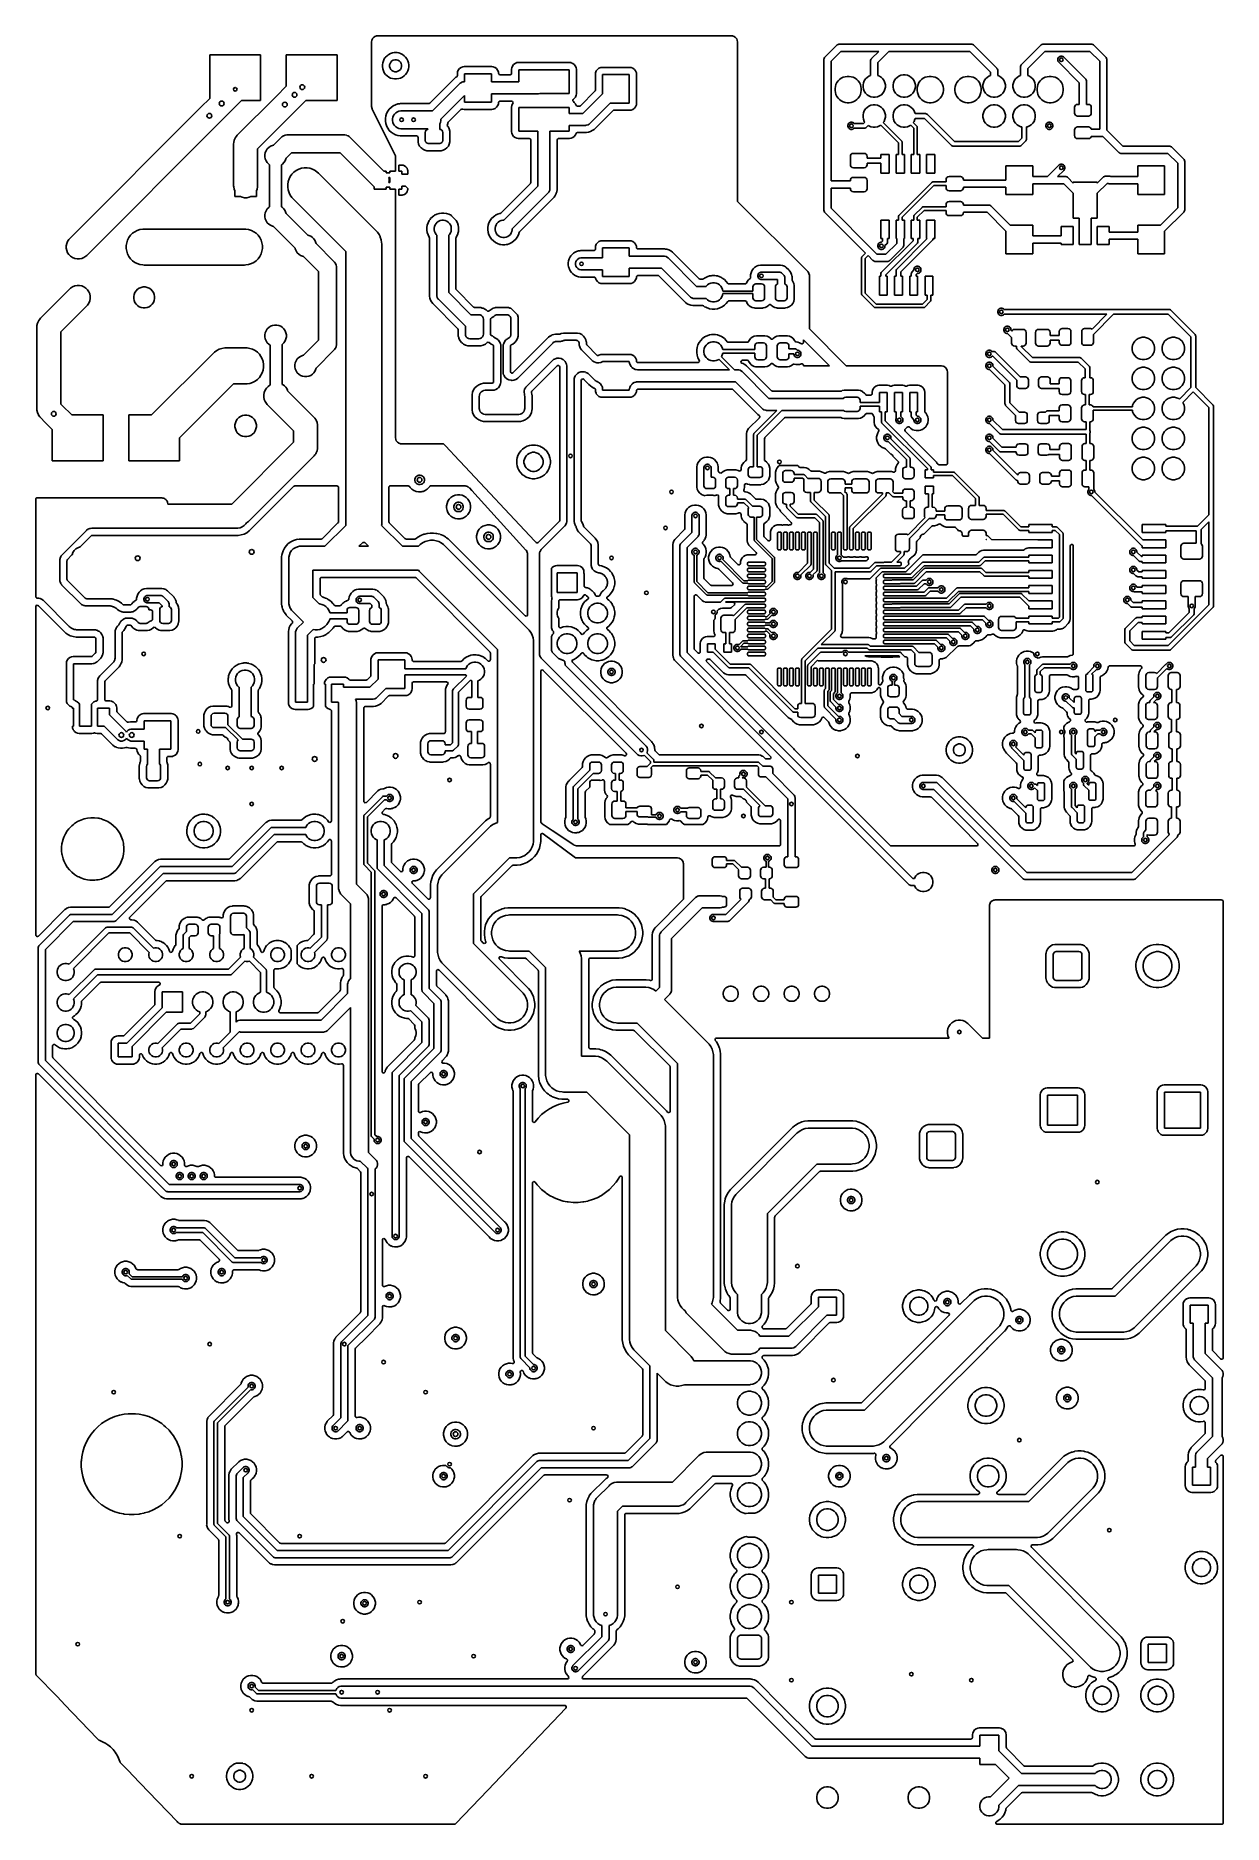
# Model space of a CAD drawing. Header units: inches. Extents: x 1.32 to 5.22, y -7.01 to -1.14.
import ezdxf

# ---------------------------------------------------------------- set-up
doc = ezdxf.new("R2010")
doc.units = ezdxf.units.IN
doc.header["$MEASUREMENT"] = 0
doc.layers.add('F.Cu', color=13, linetype='CONTINUOUS', true_color=0xc83434)

msp = doc.modelspace()

# ---------------------------------------------------------------- linework, layer by layer
at = {"layer": 'F.Cu', "linetype": 'CONTINUOUS'}
for p, q in [((2.4213, -1.1611), (2.4218, -1.157)), ((2.4213, -1.1617), (2.4213, -1.1611)), ((2.4213, -1.2367), (2.4213, -1.1617)), ((2.4218, -1.157), (2.4222, -1.1557)), ((2.4222, -1.1557), (2.4237, -1.1522)), ((2.4237, -1.1522), (2.4243, -1.1511)), ((2.4243, -1.1511), (2.4266, -1.148)), ((2.4266, -1.148), (2.4275, -1.1471)), ((2.4275, -1.1471), (2.4306, -1.1448)), ((2.4306, -1.1448), (2.4317, -1.1441)), ((2.4317, -1.1441), (2.4353, -1.1426)), ((2.4353, -1.1426), (2.4365, -1.1423)), ((2.4365, -1.1423), (2.4405, -1.1418)), ((2.4405, -1.1418), (2.4411, -1.1418)), ((2.4411, -1.1418), (3.6022, -1.1418)), ((3.6022, -1.1418), (3.6028, -1.1418)), ((3.6028, -1.1418), (3.6068, -1.1423)), ((3.6068, -1.1423), (3.6081, -1.1426)), ((3.6081, -1.1426), (3.6116, -1.1441)), ((3.6116, -1.1441), (3.6127, -1.1448)), ((3.6127, -1.1448), (3.6158, -1.1471)), ((3.6158, -1.1471), (3.6167, -1.148)), ((3.6167, -1.148), (3.619, -1.1511)), ((3.619, -1.1511), (3.6197, -1.1522)), ((3.6197, -1.1522), (3.6211, -1.1557)), ((3.6211, -1.1557), (3.6215, -1.157)), ((3.6215, -1.157), (3.622, -1.1611)), ((3.622, -1.1611), (3.622, -1.1617)), ((3.622, -1.1617), (3.622, -1.6848)), ((3.909, -1.2121), (3.9483, -1.1728)), ((3.9483, -1.1728), (3.9495, -1.1717)), ((3.9495, -1.1717), (3.9522, -1.1702)), ((3.9522, -1.1702), (3.9552, -1.1694)), ((3.9552, -1.1694), (3.9567, -1.1693)), ((3.9567, -1.1693), (4.1142, -1.1693)), ((4.1142, -1.1693), (4.3898, -1.1693)), ((4.3898, -1.1693), (4.3913, -1.1694)), ((4.3913, -1.1694), (4.3943, -1.1702)), ((4.3943, -1.1702), (4.397, -1.1717)), ((4.397, -1.1717), (4.3981, -1.1728)), ((4.3981, -1.1728), (4.4729, -1.2476)), ((4.5546, -1.2357), (4.6176, -1.1728)), ((4.6176, -1.1728), (4.6188, -1.1717)), ((4.6188, -1.1717), (4.6215, -1.1702)), ((4.6215, -1.1702), (4.6244, -1.1694)), ((4.6244, -1.1694), (4.626, -1.1693)), ((4.626, -1.1693), (4.7835, -1.1693)), ((4.7835, -1.1693), (4.785, -1.1694)), ((4.785, -1.1694), (4.788, -1.1702)), ((4.788, -1.1702), (4.7907, -1.1717)), ((4.7907, -1.1717), (4.7918, -1.1728)), ((4.7918, -1.1728), (4.8312, -1.2121)), ((1.8902, -1.3471), (1.8902, -1.2045)), ((1.8902, -1.2045), (2.0571, -1.2045)), ((2.0571, -1.2045), (2.0571, -1.3545)), ((2.1409, -1.3073), (2.1409, -1.2045)), ((2.1409, -1.2045), (2.3079, -1.2045)), ((2.3079, -1.2045), (2.3079, -1.3545)), ((2.4577, -1.23), (2.4567, -1.2367)), ((2.4598, -1.2235), (2.4577, -1.23)), ((2.4629, -1.2174), (2.4598, -1.2235)), ((2.4652, -1.2143), (2.4629, -1.2174)), ((2.467, -1.2119), (2.4652, -1.2143)), ((2.4718, -1.2071), (2.467, -1.2119)), ((2.467, -1.2119), (2.467, -1.2119)), ((2.467, -1.2119), (2.467, -1.2119)), ((2.4741, -1.2054), (2.4718, -1.2071)), ((2.4718, -1.2071), (2.4718, -1.2071)), ((2.4718, -1.2071), (2.4718, -1.2071)), ((2.4773, -1.2031), (2.4741, -1.2054)), ((2.4834, -1.2), (2.4773, -1.2031)), ((2.4818, -1.2326), (2.4844, -1.2282)), ((2.4899, -1.1979), (2.4834, -1.2)), ((2.4844, -1.2282), (2.488, -1.2245)), ((2.488, -1.2245), (2.4925, -1.222)), ((2.495, -1.1971), (2.4899, -1.1979)), ((2.4925, -1.222), (2.4974, -1.2206)), ((2.4966, -1.1968), (2.495, -1.1971)), ((2.5034, -1.1968), (2.4966, -1.1968)), ((2.4974, -1.2206), (2.5026, -1.2206)), ((2.5026, -1.2206), (2.5075, -1.222)), ((2.505, -1.1971), (2.5034, -1.1968)), ((2.5101, -1.1979), (2.505, -1.1971)), ((2.5075, -1.222), (2.512, -1.2245)), ((2.5166, -1.2), (2.5101, -1.1979)), ((2.5101, -1.1979), (2.5101, -1.1979)), ((2.5101, -1.1979), (2.5101, -1.1979)), ((2.512, -1.2245), (2.5156, -1.2282)), ((2.5156, -1.2282), (2.5182, -1.2326)), ((2.5227, -1.2031), (2.5166, -1.2)), ((2.5282, -1.2071), (2.5227, -1.2031)), ((2.533, -1.2119), (2.5282, -1.2071)), ((2.5371, -1.2174), (2.533, -1.2119)), ((2.5402, -1.2235), (2.5371, -1.2174)), ((2.5423, -1.23), (2.5402, -1.2235)), ((2.5433, -1.2367), (2.5423, -1.23)), ((2.8982, -1.2299), (2.8924, -1.2323)), ((2.9028, -1.2293), (2.8982, -1.2299)), ((2.8982, -1.2299), (2.8982, -1.2299)), ((3.0712, -1.2293), (2.9028, -1.2293)), ((3.0759, -1.2299), (3.0712, -1.2293)), ((3.0712, -1.2293), (3.0712, -1.2293)), ((3.0712, -1.2293), (3.0712, -1.2293)), ((3.0712, -1.2293), (3.0712, -1.2293)), ((3.0761, -1.23), (3.0759, -1.2299)), ((3.0759, -1.2299), (3.0759, -1.2299)), ((3.0816, -1.2323), (3.0761, -1.23)), ((3.9055, -1.2205), (3.9056, -1.2189)), ((3.9055, -1.6339), (3.9055, -1.2205)), ((3.9056, -1.2189), (3.9064, -1.216)), ((3.9064, -1.216), (3.908, -1.2133)), ((3.908, -1.2133), (3.909, -1.2121)), ((3.9616, -1.1929), (3.9291, -1.2254)), ((3.9291, -1.2254), (3.9291, -1.6181)), ((4.0857, -1.1929), (3.9616, -1.1929)), ((4.0591, -1.2244), (4.0592, -1.2229)), ((4.0591, -1.2718), (4.0591, -1.2244)), ((4.0592, -1.2229), (4.06, -1.2199)), ((4.06, -1.2199), (4.0615, -1.2172)), ((4.0615, -1.2172), (4.0625, -1.2161)), ((4.0625, -1.2161), (4.0857, -1.1929)), ((4.1191, -1.1929), (4.0827, -1.2293)), ((4.0827, -1.2293), (4.0827, -1.2718)), ((4.3849, -1.1929), (4.1191, -1.1929)), ((4.4528, -1.2608), (4.3849, -1.1929)), ((4.6309, -1.1929), (4.5748, -1.249)), ((4.7786, -1.1929), (4.6309, -1.1929)), ((4.6733, -1.2189), (4.6741, -1.216)), ((4.6733, -1.222), (4.6733, -1.2189)), ((4.6741, -1.225), (4.6733, -1.222)), ((4.6741, -1.216), (4.6757, -1.2133)), ((4.6757, -1.2277), (4.6741, -1.225)), ((4.6757, -1.2133), (4.6778, -1.2111)), ((4.6767, -1.2288), (4.6757, -1.2277)), ((4.7441, -1.2962), (4.6767, -1.2288)), ((4.6778, -1.2111), (4.6805, -1.2096)), ((4.6805, -1.2096), (4.6835, -1.2088)), ((4.6835, -1.2088), (4.6866, -1.2088)), ((4.6866, -1.2088), (4.6896, -1.2096)), ((4.6896, -1.2096), (4.6922, -1.2111)), ((4.6922, -1.2111), (4.6934, -1.2121)), ((4.6934, -1.2121), (4.7643, -1.283)), ((4.811, -1.2254), (4.7786, -1.1929)), ((4.811, -1.4479), (4.811, -1.2254)), ((4.8312, -1.2121), (4.8322, -1.2133)), ((4.8322, -1.2133), (4.8337, -1.216)), ((4.8337, -1.216), (4.8345, -1.2189)), ((4.8345, -1.2189), (4.8346, -1.2205)), ((4.8346, -1.2205), (4.8346, -1.4518)), ((2.4213, -1.373), (2.4213, -1.2367)), ((2.4567, -1.2367), (2.4567, -1.2436)), ((2.4567, -1.2436), (2.4576, -1.2493)), ((2.4576, -1.2493), (2.4577, -1.2503)), ((2.4577, -1.2503), (2.4598, -1.2568)), ((2.4598, -1.2568), (2.4629, -1.2629)), ((2.4629, -1.2629), (2.467, -1.2684)), ((2.467, -1.2684), (2.4718, -1.2732)), ((2.4718, -1.2732), (2.4773, -1.2772)), ((2.4773, -1.2772), (2.4834, -1.2803)), ((2.4805, -1.2376), (2.4818, -1.2326)), ((2.4805, -1.2427), (2.4805, -1.2376)), ((2.4818, -1.2477), (2.4805, -1.2427)), ((2.4844, -1.2521), (2.4818, -1.2477)), ((2.4834, -1.2803), (2.4899, -1.2824)), ((2.488, -1.2558), (2.4844, -1.2521)), ((2.4925, -1.2583), (2.488, -1.2558)), ((2.4899, -1.2824), (2.4966, -1.2835)), ((2.4974, -1.2597), (2.4925, -1.2583)), ((2.4966, -1.2835), (2.4966, -1.2835)), ((2.4966, -1.2835), (2.5034, -1.2835)), ((2.5026, -1.2597), (2.4974, -1.2597)), ((2.5075, -1.2583), (2.5026, -1.2597)), ((2.5034, -1.2835), (2.5101, -1.2824)), ((2.5034, -1.2835), (2.5034, -1.2835)), ((2.512, -1.2558), (2.5075, -1.2583)), ((2.5101, -1.2824), (2.5166, -1.2803)), ((2.5156, -1.2521), (2.512, -1.2558)), ((2.5182, -1.2477), (2.5156, -1.2521)), ((2.5166, -1.2803), (2.5227, -1.2772)), ((2.5182, -1.2326), (2.5195, -1.2376)), ((2.5195, -1.2427), (2.5182, -1.2477)), ((2.5195, -1.2376), (2.5195, -1.2427)), ((2.5227, -1.2772), (2.5282, -1.2732)), ((2.5282, -1.2732), (2.533, -1.2684)), ((2.533, -1.2684), (2.5371, -1.2629)), ((2.5371, -1.2629), (2.5402, -1.2568)), ((2.5402, -1.2568), (2.5423, -1.2503)), ((2.5423, -1.2503), (2.5433, -1.2436)), ((2.5433, -1.2436), (2.5433, -1.2367)), ((2.6956, -1.2797), (2.6126, -1.3627)), ((2.698, -1.278), (2.6956, -1.2797)), ((2.6956, -1.2797), (2.6956, -1.2797)), ((2.7009, -1.2759), (2.698, -1.278)), ((2.7022, -1.2746), (2.7009, -1.2759)), ((2.7029, -1.2719), (2.7022, -1.2746)), ((2.7035, -1.26), (2.7029, -1.2646)), ((2.7029, -1.2646), (2.7029, -1.2646)), ((2.7029, -1.2646), (2.7029, -1.2719)), ((2.7059, -1.2542), (2.7035, -1.26)), ((2.7035, -1.26), (2.7035, -1.26)), ((2.7097, -1.2493), (2.7059, -1.2542)), ((2.7147, -1.2455), (2.7097, -1.2493)), ((2.7204, -1.2431), (2.7147, -1.2455)), ((2.725, -1.2425), (2.7204, -1.2431)), ((2.7204, -1.2431), (2.7204, -1.2431)), ((2.8159, -1.2425), (2.725, -1.2425)), ((2.7266, -1.2931), (2.7266, -1.2661)), ((2.7266, -1.2661), (2.8144, -1.2661)), ((2.8144, -1.2661), (2.8144, -1.2931)), ((2.8205, -1.2431), (2.8159, -1.2425)), ((2.8159, -1.2425), (2.8159, -1.2425)), ((2.8159, -1.2425), (2.8159, -1.2425)), ((2.8159, -1.2425), (2.8159, -1.2425)), ((2.8262, -1.2455), (2.8205, -1.2431)), ((2.8205, -1.2431), (2.8205, -1.2431)), ((2.8263, -1.2455), (2.8262, -1.2455)), ((2.8312, -1.2493), (2.8263, -1.2455)), ((2.835, -1.2542), (2.8312, -1.2493)), ((2.8374, -1.26), (2.835, -1.2542)), ((2.838, -1.2646), (2.8374, -1.26)), ((2.8374, -1.26), (2.8374, -1.26)), ((2.8374, -1.26), (2.8374, -1.26)), ((2.838, -1.2648), (2.838, -1.2646)), ((2.8385, -1.2666), (2.838, -1.2647)), ((2.838, -1.2647), (2.838, -1.2648)), ((2.8403, -1.2687), (2.8385, -1.2666)), ((2.8429, -1.2695), (2.8403, -1.2687)), ((2.8758, -1.2695), (2.8429, -1.2695)), ((2.8778, -1.269), (2.8758, -1.2695)), ((2.8799, -1.2672), (2.8778, -1.269)), ((2.8807, -1.2646), (2.8799, -1.2672)), ((2.8813, -1.2468), (2.8807, -1.2511)), ((2.8807, -1.2511), (2.8807, -1.2514)), ((2.8807, -1.2514), (2.8807, -1.2514)), ((2.8807, -1.2514), (2.8807, -1.2646)), ((2.8837, -1.241), (2.8813, -1.2468)), ((2.8813, -1.2468), (2.8813, -1.2468)), ((2.8875, -1.2361), (2.8837, -1.241)), ((2.8924, -1.2323), (2.8875, -1.2361)), ((2.9043, -1.2931), (2.9043, -1.253)), ((2.9043, -1.253), (3.0697, -1.253)), ((3.0697, -1.253), (3.0697, -1.3309)), ((3.0865, -1.2361), (3.0816, -1.2323)), ((3.0903, -1.241), (3.0865, -1.2361)), ((3.0927, -1.2468), (3.0903, -1.241)), ((3.0933, -1.2514), (3.0927, -1.2468)), ((3.0927, -1.2468), (3.0927, -1.2468)), ((3.0927, -1.2468), (3.0927, -1.2468)), ((3.0933, -1.3325), (3.0933, -1.2514)), ((3.0933, -1.2514), (3.0933, -1.2514)), ((3.0933, -1.2514), (3.0933, -1.2514)), ((3.1563, -1.2629), (3.1557, -1.2672)), ((3.1557, -1.2672), (3.1557, -1.2675)), ((3.1557, -1.2675), (3.1557, -1.2675)), ((3.1557, -1.2675), (3.1557, -1.32)), ((3.1587, -1.2572), (3.1563, -1.2629)), ((3.1563, -1.2629), (3.1563, -1.2629)), ((3.1625, -1.2522), (3.1587, -1.2572)), ((3.1674, -1.2484), (3.1625, -1.2522)), ((3.1732, -1.2461), (3.1674, -1.2484)), ((3.1778, -1.2455), (3.1732, -1.2461)), ((3.1732, -1.2461), (3.1732, -1.2461)), ((3.2687, -1.2455), (3.1778, -1.2455)), ((3.1793, -1.3318), (3.1793, -1.2691)), ((3.1793, -1.2691), (3.2671, -1.2691)), ((3.2671, -1.2691), (3.2671, -1.3624)), ((3.2733, -1.2461), (3.2687, -1.2455)), ((3.2687, -1.2455), (3.2687, -1.2455)), ((3.2687, -1.2455), (3.2687, -1.2455)), ((3.2687, -1.2455), (3.2687, -1.2455)), ((3.279, -1.2484), (3.2733, -1.2461)), ((3.2733, -1.2461), (3.2733, -1.2461)), ((3.284, -1.2522), (3.279, -1.2484)), ((3.2878, -1.2572), (3.284, -1.2522)), ((3.2902, -1.2629), (3.2878, -1.2572)), ((3.2908, -1.2675), (3.2902, -1.2629)), ((3.2902, -1.2629), (3.2902, -1.2629)), ((3.2902, -1.2629), (3.2902, -1.2629)), ((3.2908, -1.364), (3.2908, -1.2675)), ((3.2908, -1.2675), (3.2908, -1.2675)), ((3.2908, -1.2675), (3.2908, -1.2675)), ((3.9485, -1.2954), (3.9525, -1.2899)), ((3.9525, -1.2899), (3.9573, -1.2851)), ((3.9573, -1.2851), (3.9628, -1.2811)), ((3.9628, -1.2811), (3.9689, -1.278)), ((3.9689, -1.278), (3.9753, -1.2759)), ((3.9753, -1.2759), (3.982, -1.2749)), ((3.982, -1.2749), (3.9888, -1.2749)), ((3.9888, -1.2749), (3.9955, -1.2759)), ((3.9955, -1.2759), (4.002, -1.278)), ((4.002, -1.278), (4.0081, -1.2811)), ((4.0081, -1.2811), (4.0136, -1.2851)), ((4.0136, -1.2851), (4.0184, -1.2899)), ((4.0184, -1.2899), (4.0224, -1.2954)), ((4.0355, -1.2959), (4.0383, -1.2892)), ((4.0383, -1.2892), (4.0423, -1.2832)), ((4.0423, -1.2832), (4.0475, -1.2781)), ((4.0475, -1.2781), (4.0535, -1.2741)), ((4.0535, -1.2741), (4.0591, -1.2718)), ((4.0827, -1.2718), (4.0883, -1.2741)), ((4.0883, -1.2741), (4.0943, -1.2781)), ((4.0943, -1.2781), (4.0994, -1.2832)), ((4.0994, -1.2832), (4.1034, -1.2892)), ((4.1034, -1.2892), (4.1062, -1.2959)), ((4.134, -1.2959), (4.1367, -1.2892)), ((4.1367, -1.2892), (4.1408, -1.2832)), ((4.1408, -1.2832), (4.1459, -1.2781)), ((4.1459, -1.2781), (4.1519, -1.2741)), ((4.1519, -1.2741), (4.1586, -1.2713)), ((4.1586, -1.2713), (4.1657, -1.2699)), ((4.1657, -1.2699), (4.1729, -1.2699)), ((4.1729, -1.2699), (4.18, -1.2713)), ((4.18, -1.2713), (4.1867, -1.2741)), ((4.1867, -1.2741), (4.1927, -1.2781)), ((4.1927, -1.2781), (4.1978, -1.2832)), ((4.1978, -1.2832), (4.2018, -1.2892)), ((4.2018, -1.2892), (4.2046, -1.2959)), ((4.2178, -1.2954), (4.2218, -1.2899)), ((4.2218, -1.2899), (4.2266, -1.2851)), ((4.2266, -1.2851), (4.2321, -1.2811)), ((4.2321, -1.2811), (4.2382, -1.278)), ((4.2382, -1.278), (4.2446, -1.2759)), ((4.2446, -1.2759), (4.2513, -1.2749)), ((4.2513, -1.2749), (4.2581, -1.2749)), ((4.2581, -1.2749), (4.2648, -1.2759)), ((4.2648, -1.2759), (4.2713, -1.278)), ((4.2713, -1.278), (4.2774, -1.2811)), ((4.2774, -1.2811), (4.2829, -1.2851)), ((4.2829, -1.2851), (4.2877, -1.2899)), ((4.2877, -1.2899), (4.2916, -1.2954)), ((4.3422, -1.2954), (4.3462, -1.2899)), ((4.3462, -1.2899), (4.351, -1.2851)), ((4.351, -1.2851), (4.3565, -1.2811)), ((4.3565, -1.2811), (4.3626, -1.278)), ((4.3626, -1.278), (4.369, -1.2759)), ((4.369, -1.2759), (4.3757, -1.2749)), ((4.3757, -1.2749), (4.3825, -1.2749)), ((4.3825, -1.2749), (4.3892, -1.2759)), ((4.3892, -1.2759), (4.3957, -1.278)), ((4.3957, -1.278), (4.4018, -1.2811)), ((4.4018, -1.2811), (4.4073, -1.2851)), ((4.4073, -1.2851), (4.4121, -1.2899)), ((4.4121, -1.2899), (4.4161, -1.2954)), ((4.4292, -1.2959), (4.432, -1.2892)), ((4.432, -1.2892), (4.436, -1.2832)), ((4.436, -1.2832), (4.4412, -1.2781)), ((4.4412, -1.2781), (4.4472, -1.2741)), ((4.4472, -1.2741), (4.4528, -1.2718)), ((4.4528, -1.2718), (4.4528, -1.2608)), ((4.4729, -1.2476), (4.4739, -1.2487)), ((4.4739, -1.2487), (4.4755, -1.2514)), ((4.4755, -1.2514), (4.4763, -1.2544)), ((4.4763, -1.2544), (4.4764, -1.2559)), ((4.4764, -1.2559), (4.4764, -1.2718)), ((4.4764, -1.2718), (4.482, -1.2741)), ((4.482, -1.2741), (4.488, -1.2781)), ((4.488, -1.2781), (4.4931, -1.2832)), ((4.4931, -1.2832), (4.4971, -1.2892)), ((4.4971, -1.2892), (4.4999, -1.2959)), ((4.5277, -1.2959), (4.5304, -1.2892)), ((4.5304, -1.2892), (4.5345, -1.2832)), ((4.5345, -1.2832), (4.5396, -1.2781)), ((4.5396, -1.2781), (4.5456, -1.2741)), ((4.5456, -1.2741), (4.5512, -1.2718)), ((4.5512, -1.2441), (4.5513, -1.2426)), ((4.5512, -1.2718), (4.5512, -1.2441)), ((4.5513, -1.2426), (4.5521, -1.2396)), ((4.5521, -1.2396), (4.5536, -1.2369)), ((4.5536, -1.2369), (4.5546, -1.2357)), ((4.5748, -1.249), (4.5748, -1.2718)), ((4.5748, -1.2718), (4.5804, -1.2741)), ((4.5804, -1.2741), (4.5864, -1.2781)), ((4.5864, -1.2781), (4.5915, -1.2832)), ((4.5915, -1.2832), (4.5955, -1.2892)), ((4.5955, -1.2892), (4.5983, -1.2959)), ((4.6115, -1.2954), (4.6155, -1.2899)), ((4.6155, -1.2899), (4.6203, -1.2851)), ((4.6203, -1.2851), (4.6258, -1.2811)), ((4.6258, -1.2811), (4.6319, -1.278)), ((4.6319, -1.278), (4.6383, -1.2759)), ((4.6383, -1.2759), (4.645, -1.2749)), ((4.645, -1.2749), (4.6518, -1.2749)), ((4.6518, -1.2749), (4.6585, -1.2759)), ((4.6585, -1.2759), (4.665, -1.278)), ((4.665, -1.278), (4.6711, -1.2811)), ((4.6711, -1.2811), (4.6766, -1.2851)), ((4.6766, -1.2851), (4.6814, -1.2899)), ((4.6814, -1.2899), (4.6854, -1.2954)), ((4.7643, -1.283), (4.7653, -1.2841)), ((4.7653, -1.2841), (4.7653, -1.2841)), ((4.7653, -1.2841), (4.7668, -1.2868)), ((4.7668, -1.2868), (4.7676, -1.2898)), ((4.7676, -1.2898), (4.7677, -1.2913)), ((1.8609, -1.3763), (1.8902, -1.3471)), ((1.98, -1.4682), (2.1086, -1.3397)), ((2.1086, -1.3397), (2.1407, -1.3076)), ((2.1407, -1.3076), (2.1409, -1.3073)), ((2.6209, -1.3879), (2.7099, -1.2989)), ((2.7266, -1.3379), (2.6487, -1.4158)), ((2.7099, -1.2989), (2.7118, -1.2972)), ((2.7118, -1.2972), (2.7163, -1.2946)), ((2.7118, -1.2972), (2.7118, -1.2972)), ((2.7163, -1.2946), (2.7174, -1.2943)), ((2.7174, -1.2943), (2.7212, -1.2933)), ((2.7212, -1.2933), (2.7212, -1.2933)), ((2.7212, -1.2933), (2.7238, -1.2931)), ((2.7238, -1.2931), (2.7266, -1.2931)), ((2.7266, -1.3594), (2.7266, -1.3379)), ((2.8144, -1.2931), (2.9043, -1.2931)), ((2.9661, -1.3325), (2.8144, -1.3325)), ((2.8144, -1.3325), (2.8144, -1.3594)), ((2.9687, -1.3323), (2.9661, -1.3325)), ((2.9737, -1.331), (2.9687, -1.3323)), ((2.9687, -1.3323), (2.9687, -1.3323)), ((2.9738, -1.3309), (2.9737, -1.331)), ((3.0697, -1.3309), (2.9738, -1.3309)), ((3.0836, -1.3501), (3.0865, -1.3478)), ((3.0865, -1.3478), (3.0903, -1.3428)), ((3.0903, -1.3428), (3.0927, -1.3371)), ((3.0927, -1.3371), (3.0933, -1.3325)), ((3.1543, -1.3234), (3.1065, -1.3712)), ((3.1149, -1.3963), (3.1793, -1.3318)), ((3.1549, -1.3226), (3.1543, -1.3234)), ((3.1557, -1.32), (3.1549, -1.3226)), ((3.9423, -1.3146), (3.9433, -1.3079)), ((3.9423, -1.3214), (3.9423, -1.3146)), ((3.9433, -1.3281), (3.9423, -1.3214)), ((3.9433, -1.3079), (3.9454, -1.3015)), ((3.9454, -1.3346), (3.9433, -1.3281)), ((3.9454, -1.3015), (3.9485, -1.2954)), ((3.9485, -1.3407), (3.9454, -1.3346)), ((3.9525, -1.3462), (3.9485, -1.3407)), ((3.9573, -1.351), (3.9525, -1.3462)), ((4.0184, -1.3462), (4.0136, -1.351)), ((4.0224, -1.3407), (4.0184, -1.3462)), ((4.0224, -1.2954), (4.0254, -1.3015)), ((4.0254, -1.3346), (4.0224, -1.3407)), ((4.0254, -1.3015), (4.0275, -1.3079)), ((4.0275, -1.3281), (4.0254, -1.3346)), ((4.0275, -1.3079), (4.0286, -1.3146)), ((4.0286, -1.3214), (4.0275, -1.3281)), ((4.0286, -1.3146), (4.0286, -1.3214)), ((4.0341, -1.303), (4.0355, -1.2959)), ((4.0341, -1.3102), (4.0341, -1.303)), ((4.0355, -1.3173), (4.0341, -1.3102)), ((4.0383, -1.324), (4.0355, -1.3173)), ((4.0423, -1.33), (4.0383, -1.324)), ((4.0475, -1.3351), (4.0423, -1.33)), ((4.0535, -1.3392), (4.0475, -1.3351)), ((4.0602, -1.3419), (4.0535, -1.3392)), ((4.0672, -1.3433), (4.0602, -1.3419)), ((4.0745, -1.3433), (4.0672, -1.3433)), ((4.0816, -1.3419), (4.0745, -1.3433)), ((4.0883, -1.3392), (4.0816, -1.3419)), ((4.0943, -1.3351), (4.0883, -1.3392)), ((4.0994, -1.33), (4.0943, -1.3351)), ((4.1034, -1.324), (4.0994, -1.33)), ((4.1062, -1.3173), (4.1034, -1.324)), ((4.1062, -1.2959), (4.1076, -1.303)), ((4.1076, -1.3102), (4.1062, -1.3173)), ((4.1076, -1.303), (4.1076, -1.3102)), ((4.1326, -1.303), (4.134, -1.2959)), ((4.1326, -1.3102), (4.1326, -1.303)), ((4.134, -1.3173), (4.1326, -1.3102)), ((4.1367, -1.324), (4.134, -1.3173)), ((4.1408, -1.33), (4.1367, -1.324)), ((4.1459, -1.3351), (4.1408, -1.33)), ((4.1519, -1.3392), (4.1459, -1.3351)), ((4.1586, -1.3419), (4.1519, -1.3392)), ((4.1657, -1.3433), (4.1586, -1.3419)), ((4.1729, -1.3433), (4.1657, -1.3433)), ((4.18, -1.3419), (4.1729, -1.3433)), ((4.1867, -1.3392), (4.18, -1.3419)), ((4.1927, -1.3351), (4.1867, -1.3392)), ((4.1978, -1.33), (4.1927, -1.3351)), ((4.2018, -1.324), (4.1978, -1.33)), ((4.2046, -1.3173), (4.2018, -1.324)), ((4.2046, -1.2959), (4.206, -1.303)), ((4.206, -1.3102), (4.2046, -1.3173)), ((4.206, -1.303), (4.206, -1.3102)), ((4.2116, -1.3146), (4.2126, -1.3079)), ((4.2116, -1.3214), (4.2116, -1.3146)), ((4.2126, -1.3281), (4.2116, -1.3214)), ((4.2126, -1.3079), (4.2147, -1.3015)), ((4.2147, -1.3346), (4.2126, -1.3281)), ((4.2147, -1.3015), (4.2178, -1.2954)), ((4.2178, -1.3407), (4.2147, -1.3346)), ((4.2218, -1.3462), (4.2178, -1.3407)), ((4.2266, -1.351), (4.2218, -1.3462)), ((4.2877, -1.3462), (4.2829, -1.351)), ((4.2916, -1.3407), (4.2877, -1.3462)), ((4.2916, -1.2954), (4.2947, -1.3015)), ((4.2947, -1.3346), (4.2916, -1.3407)), ((4.2947, -1.3015), (4.2968, -1.3079)), ((4.2968, -1.3281), (4.2947, -1.3346)), ((4.2968, -1.3079), (4.2979, -1.3146)), ((4.2979, -1.3214), (4.2968, -1.3281)), ((4.2979, -1.3146), (4.2979, -1.3214)), ((4.336, -1.3146), (4.337, -1.3079)), ((4.336, -1.3214), (4.336, -1.3146)), ((4.337, -1.3281), (4.336, -1.3214)), ((4.337, -1.3079), (4.3391, -1.3015)), ((4.3391, -1.3346), (4.337, -1.3281)), ((4.3391, -1.3015), (4.3422, -1.2954)), ((4.3422, -1.3407), (4.3391, -1.3346)), ((4.3462, -1.3462), (4.3422, -1.3407)), ((4.351, -1.351), (4.3462, -1.3462)), ((4.4121, -1.3462), (4.4073, -1.351)), ((4.4161, -1.3407), (4.4121, -1.3462)), ((4.4161, -1.2954), (4.4191, -1.3015)), ((4.4191, -1.3346), (4.4161, -1.3407)), ((4.4191, -1.3015), (4.4212, -1.3079)), ((4.4212, -1.3281), (4.4191, -1.3346)), ((4.4212, -1.3079), (4.4223, -1.3146)), ((4.4223, -1.3214), (4.4212, -1.3281)), ((4.4223, -1.3146), (4.4223, -1.3214)), ((4.4278, -1.303), (4.4292, -1.2959)), ((4.4278, -1.3102), (4.4278, -1.303)), ((4.4292, -1.3173), (4.4278, -1.3102)), ((4.432, -1.324), (4.4292, -1.3173)), ((4.436, -1.33), (4.432, -1.324)), ((4.4412, -1.3351), (4.436, -1.33)), ((4.4472, -1.3392), (4.4412, -1.3351)), ((4.4539, -1.3419), (4.4472, -1.3392)), ((4.4609, -1.3433), (4.4539, -1.3419)), ((4.4682, -1.3433), (4.4609, -1.3433)), ((4.4753, -1.3419), (4.4682, -1.3433)), ((4.482, -1.3392), (4.4753, -1.3419)), ((4.488, -1.3351), (4.482, -1.3392)), ((4.4931, -1.33), (4.488, -1.3351)), ((4.4971, -1.324), (4.4931, -1.33)), ((4.4999, -1.3173), (4.4971, -1.324)), ((4.4999, -1.2959), (4.5013, -1.303)), ((4.5013, -1.3102), (4.4999, -1.3173)), ((4.5013, -1.303), (4.5013, -1.3102)), ((4.5263, -1.303), (4.5277, -1.2959)), ((4.5263, -1.3102), (4.5263, -1.303)), ((4.5277, -1.3173), (4.5263, -1.3102)), ((4.5304, -1.324), (4.5277, -1.3173)), ((4.5345, -1.33), (4.5304, -1.324)), ((4.5396, -1.3351), (4.5345, -1.33)), ((4.5456, -1.3392), (4.5396, -1.3351)), ((4.5523, -1.3419), (4.5456, -1.3392)), ((4.5594, -1.3433), (4.5523, -1.3419)), ((4.5666, -1.3433), (4.5594, -1.3433)), ((4.5737, -1.3419), (4.5666, -1.3433)), ((4.5804, -1.3392), (4.5737, -1.3419)), ((4.5864, -1.3351), (4.5804, -1.3392)), ((4.5915, -1.33), (4.5864, -1.3351)), ((4.5955, -1.324), (4.5915, -1.33)), ((4.5983, -1.3173), (4.5955, -1.324)), ((4.5983, -1.2959), (4.5997, -1.303)), ((4.5997, -1.3102), (4.5983, -1.3173)), ((4.5997, -1.303), (4.5997, -1.3102)), ((4.6053, -1.3146), (4.6063, -1.3079)), ((4.6053, -1.3214), (4.6053, -1.3146)), ((4.6063, -1.3281), (4.6053, -1.3214)), ((4.6063, -1.3079), (4.6084, -1.3015)), ((4.6084, -1.3346), (4.6063, -1.3281)), ((4.6084, -1.3015), (4.6115, -1.2954)), ((4.6115, -1.3407), (4.6084, -1.3346)), ((4.6155, -1.3462), (4.6115, -1.3407)), ((4.6203, -1.351), (4.6155, -1.3462)), ((4.6814, -1.3462), (4.6766, -1.351)), ((4.6854, -1.3407), (4.6814, -1.3462)), ((4.6854, -1.2954), (4.6884, -1.3015)), ((4.6884, -1.3346), (4.6854, -1.3407)), ((4.6884, -1.3015), (4.6905, -1.3079)), ((4.6905, -1.3281), (4.6884, -1.3346)), ((4.6905, -1.3079), (4.6916, -1.3146)), ((4.6916, -1.3214), (4.6905, -1.3281)), ((4.6916, -1.3146), (4.6916, -1.3214)), ((4.7441, -1.3667), (4.7441, -1.2962)), ((4.7677, -1.2913), (4.7677, -1.3667)), ((1.4304, -1.8068), (1.8609, -1.3763)), ((1.957, -1.3916), (1.9166, -1.432)), ((1.9941, -1.3545), (1.957, -1.3916)), ((2.0571, -1.3545), (1.9941, -1.3545)), ((2.1643, -1.3954), (2.0472, -1.5124)), ((2.1963, -1.3633), (2.1643, -1.3954)), ((2.2051, -1.3545), (2.1963, -1.3633)), ((2.3079, -1.3545), (2.2051, -1.3545)), ((2.4213, -1.3736), (2.4213, -1.373)), ((2.4217, -1.3773), (2.4213, -1.3736)), ((2.422, -1.3784), (2.4217, -1.3773)), ((2.4232, -1.3818), (2.422, -1.3784)), ((2.4235, -1.3824), (2.4232, -1.3818)), ((2.4389, -1.4131), (2.4235, -1.3824)), ((2.4678, -1.4049), (2.4665, -1.4131)), ((2.4704, -1.3969), (2.4678, -1.4049)), ((2.4742, -1.3895), (2.4704, -1.3969)), ((2.4791, -1.3827), (2.4742, -1.3895)), ((2.485, -1.3768), (2.4791, -1.3827)), ((2.4918, -1.3718), (2.485, -1.3768)), ((2.4914, -1.4088), (2.4936, -1.4034)), ((2.4993, -1.368), (2.4918, -1.3718)), ((2.4936, -1.4034), (2.4969, -1.3986)), ((2.4969, -1.3986), (2.501, -1.3945)), ((2.5072, -1.3655), (2.4993, -1.368)), ((2.501, -1.3945), (2.5058, -1.3913)), ((2.5058, -1.3913), (2.5111, -1.3891)), ((2.5136, -1.3645), (2.5072, -1.3655)), ((2.5111, -1.3891), (2.5168, -1.3879)), ((2.5155, -1.3642), (2.5136, -1.3645)), ((2.6092, -1.3642), (2.5155, -1.3642)), ((2.5168, -1.3879), (2.5197, -1.3878)), ((2.5197, -1.3878), (2.6193, -1.3878)), ((2.6102, -1.364), (2.6092, -1.3642)), ((2.6126, -1.3627), (2.6102, -1.364)), ((2.6193, -1.3878), (2.6209, -1.3879)), ((2.6728, -1.425), (2.7146, -1.3833)), ((2.7146, -1.3833), (2.717, -1.382)), ((2.717, -1.382), (2.7197, -1.3822)), ((2.7197, -1.3822), (2.7199, -1.3823)), ((2.7199, -1.3823), (2.7204, -1.3825)), ((2.7204, -1.3825), (2.725, -1.3831)), ((2.725, -1.3831), (2.8159, -1.3831)), ((2.8144, -1.3594), (2.7266, -1.3594)), ((2.8159, -1.3831), (2.8205, -1.3825)), ((2.8159, -1.3831), (2.8159, -1.3831)), ((2.8205, -1.3825), (2.8263, -1.3801)), ((2.8205, -1.3825), (2.8205, -1.3825)), ((2.8205, -1.3825), (2.8205, -1.3825)), ((2.8263, -1.3801), (2.8312, -1.3763)), ((2.8312, -1.3763), (2.835, -1.3714)), ((2.835, -1.3714), (2.8374, -1.3656)), ((2.8374, -1.3656), (2.838, -1.361)), ((2.838, -1.361), (2.838, -1.3608)), ((2.838, -1.3608), (2.8381, -1.3608)), ((2.838, -1.361), (2.838, -1.361)), ((2.8381, -1.3608), (2.8388, -1.3584)), ((2.8388, -1.3584), (2.8409, -1.3566)), ((2.8409, -1.3566), (2.8429, -1.3561)), ((2.8429, -1.3561), (2.8806, -1.3561)), ((2.8806, -1.3561), (2.8833, -1.3569)), ((2.8813, -1.3708), (2.8807, -1.3754)), ((2.8807, -1.3754), (2.8807, -1.3754)), ((2.8807, -1.3754), (2.8807, -1.4565)), ((2.8837, -1.365), (2.8813, -1.3708)), ((2.8813, -1.3708), (2.8813, -1.3708)), ((2.8833, -1.3569), (2.8851, -1.359)), ((2.8845, -1.364), (2.8837, -1.365)), ((2.8855, -1.3617), (2.8845, -1.364)), ((2.8851, -1.359), (2.8855, -1.3617)), ((2.9043, -1.4549), (2.9043, -1.377)), ((2.9043, -1.377), (3.0697, -1.377)), ((3.0697, -1.377), (3.0697, -1.3963)), ((3.0697, -1.3963), (3.1149, -1.3963)), ((3.0818, -1.3528), (3.0831, -1.3504)), ((3.0819, -1.3556), (3.0818, -1.3528)), ((3.0836, -1.3578), (3.0819, -1.3556)), ((3.0831, -1.3504), (3.0836, -1.3501)), ((3.0865, -1.3601), (3.0836, -1.3578)), ((3.0903, -1.365), (3.0865, -1.3601)), ((3.0906, -1.3656), (3.0903, -1.365)), ((3.0903, -1.365), (3.0903, -1.365)), ((3.0903, -1.365), (3.0903, -1.365)), ((3.0918, -1.3685), (3.0906, -1.3656)), ((3.0922, -1.3696), (3.0918, -1.3685)), ((3.0923, -1.3698), (3.0922, -1.3696)), ((3.0941, -1.3718), (3.0923, -1.3698)), ((3.0967, -1.3726), (3.0941, -1.3718)), ((3.1031, -1.3726), (3.0967, -1.3726)), ((3.1041, -1.3725), (3.1031, -1.3726)), ((3.1065, -1.3712), (3.1041, -1.3725)), ((3.2044, -1.3624), (3.137, -1.4299)), ((3.1513, -1.449), (3.2128, -1.3875)), ((3.2671, -1.3624), (3.2044, -1.3624)), ((3.2128, -1.3875), (3.2152, -1.3862)), ((3.2152, -1.3862), (3.2162, -1.386)), ((3.2162, -1.386), (3.2687, -1.386)), ((3.2687, -1.386), (3.2733, -1.3854)), ((3.2733, -1.3854), (3.279, -1.3831)), ((3.2733, -1.3854), (3.2733, -1.3854)), ((3.2733, -1.3854), (3.2733, -1.3854)), ((3.279, -1.3831), (3.284, -1.3793)), ((3.284, -1.3793), (3.2878, -1.3743)), ((3.2878, -1.3743), (3.2902, -1.3686)), ((3.2902, -1.3686), (3.2908, -1.364)), ((3.9628, -1.355), (3.9573, -1.351)), ((3.9689, -1.358), (3.9628, -1.355)), ((3.9753, -1.3601), (3.9689, -1.358)), ((3.982, -1.3612), (3.9753, -1.3601)), ((3.9888, -1.3612), (3.982, -1.3612)), ((3.9955, -1.3601), (3.9888, -1.3612)), ((4.002, -1.358), (3.9955, -1.3601)), ((4.0081, -1.355), (4.002, -1.358)), ((4.0136, -1.351), (4.0081, -1.355)), ((4.0341, -1.4014), (4.0355, -1.3943)), ((4.0341, -1.4087), (4.0341, -1.4014)), ((4.0355, -1.3943), (4.0383, -1.3876)), ((4.0383, -1.3876), (4.0423, -1.3816)), ((4.0423, -1.3816), (4.0475, -1.3765)), ((4.0475, -1.3765), (4.0535, -1.3725)), ((4.0535, -1.3725), (4.0602, -1.3697)), ((4.0602, -1.3697), (4.0672, -1.3683)), ((4.0672, -1.3683), (4.0745, -1.3683)), ((4.0745, -1.3683), (4.0816, -1.3697)), ((4.0816, -1.3697), (4.0883, -1.3725)), ((4.0883, -1.3725), (4.0943, -1.3765)), ((4.0943, -1.3765), (4.0994, -1.3816)), ((4.0994, -1.3816), (4.1034, -1.3876)), ((4.1034, -1.3876), (4.1062, -1.3943)), ((4.1062, -1.3943), (4.1076, -1.4014)), ((4.1076, -1.4014), (4.1076, -1.4087)), ((4.1326, -1.4014), (4.134, -1.3943)), ((4.1326, -1.4087), (4.1326, -1.4014)), ((4.134, -1.3943), (4.1367, -1.3876)), ((4.1367, -1.3876), (4.1408, -1.3816)), ((4.1408, -1.3816), (4.1459, -1.3765)), ((4.1459, -1.3765), (4.1519, -1.3725)), ((4.1519, -1.3725), (4.1586, -1.3697)), ((4.1586, -1.3697), (4.1657, -1.3683)), ((4.1657, -1.3683), (4.1729, -1.3683)), ((4.1729, -1.3683), (4.18, -1.3697)), ((4.18, -1.3697), (4.1867, -1.3725)), ((4.1867, -1.3725), (4.1927, -1.3765)), ((4.1927, -1.3765), (4.1978, -1.3816)), ((4.1978, -1.3816), (4.2018, -1.3876)), ((4.2018, -1.3876), (4.2046, -1.3943)), ((4.2046, -1.3943), (4.2052, -1.3972)), ((4.2052, -1.3972), (4.2397, -1.3972)), ((4.2321, -1.355), (4.2266, -1.351)), ((4.2382, -1.358), (4.2321, -1.355)), ((4.2446, -1.3601), (4.2382, -1.358)), ((4.2397, -1.3972), (4.2412, -1.3973)), ((4.2412, -1.3973), (4.2441, -1.3985)), ((4.2441, -1.3985), (4.2453, -1.3995)), ((4.2513, -1.3612), (4.2446, -1.3601)), ((4.2453, -1.3995), (4.334, -1.4882)), ((4.2581, -1.3612), (4.2513, -1.3612)), ((4.2648, -1.3601), (4.2581, -1.3612)), ((4.2713, -1.358), (4.2648, -1.3601)), ((4.2774, -1.355), (4.2713, -1.358)), ((4.2829, -1.351), (4.2774, -1.355)), ((4.3565, -1.355), (4.351, -1.351)), ((4.3626, -1.358), (4.3565, -1.355)), ((4.369, -1.3601), (4.3626, -1.358)), ((4.3757, -1.3612), (4.369, -1.3601)), ((4.3825, -1.3612), (4.3757, -1.3612)), ((4.3892, -1.3601), (4.3825, -1.3612)), ((4.3957, -1.358), (4.3892, -1.3601)), ((4.4018, -1.355), (4.3957, -1.358)), ((4.4073, -1.351), (4.4018, -1.355)), ((4.4278, -1.4014), (4.4292, -1.3943)), ((4.4278, -1.4087), (4.4278, -1.4014)), ((4.4292, -1.3943), (4.432, -1.3876)), ((4.432, -1.3876), (4.436, -1.3816)), ((4.436, -1.3816), (4.4412, -1.3765)), ((4.4412, -1.3765), (4.4472, -1.3725)), ((4.4472, -1.3725), (4.4539, -1.3697)), ((4.4539, -1.3697), (4.4609, -1.3683)), ((4.4609, -1.3683), (4.4682, -1.3683)), ((4.4682, -1.3683), (4.4753, -1.3697)), ((4.4753, -1.3697), (4.482, -1.3725)), ((4.482, -1.3725), (4.488, -1.3765)), ((4.488, -1.3765), (4.4931, -1.3816)), ((4.4931, -1.3816), (4.4971, -1.3876)), ((4.4971, -1.3876), (4.4999, -1.3943)), ((4.4999, -1.3943), (4.5013, -1.4014)), ((4.5013, -1.4014), (4.5013, -1.4087)), ((4.5263, -1.4014), (4.5277, -1.3943)), ((4.5263, -1.4087), (4.5263, -1.4014)), ((4.5277, -1.3943), (4.5304, -1.3876)), ((4.5304, -1.3876), (4.5345, -1.3816)), ((4.5345, -1.3816), (4.5396, -1.3765)), ((4.5396, -1.3765), (4.5456, -1.3725)), ((4.5456, -1.3725), (4.5523, -1.3697)), ((4.5523, -1.3697), (4.5594, -1.3683)), ((4.5594, -1.3683), (4.5666, -1.3683)), ((4.5666, -1.3683), (4.5737, -1.3697)), ((4.5737, -1.3697), (4.5804, -1.3725)), ((4.5804, -1.3725), (4.5864, -1.3765)), ((4.5864, -1.3765), (4.5915, -1.3816)), ((4.5915, -1.3816), (4.5955, -1.3876)), ((4.5955, -1.3876), (4.5983, -1.3943)), ((4.5983, -1.3943), (4.5997, -1.4014)), ((4.5997, -1.4014), (4.5997, -1.4087)), ((4.6258, -1.355), (4.6203, -1.351)), ((4.6319, -1.358), (4.6258, -1.355)), ((4.6383, -1.3601), (4.6319, -1.358)), ((4.645, -1.3612), (4.6383, -1.3601)), ((4.6518, -1.3612), (4.645, -1.3612)), ((4.6585, -1.3601), (4.6518, -1.3612)), ((4.665, -1.358), (4.6585, -1.3601)), ((4.6711, -1.355), (4.665, -1.358)), ((4.6766, -1.351), (4.6711, -1.355)), ((4.7283, -1.3763), (4.7291, -1.3727)), ((4.7283, -1.3955), (4.7283, -1.3763)), ((4.7291, -1.3992), (4.7283, -1.3955)), ((4.7291, -1.3727), (4.7312, -1.3695)), ((4.7312, -1.4023), (4.7291, -1.3992)), ((4.7312, -1.3695), (4.7343, -1.3675)), ((4.7343, -1.4044), (4.7312, -1.4023)), ((4.7343, -1.3675), (4.7379, -1.3667)), ((4.7379, -1.4051), (4.7343, -1.4044)), ((4.7379, -1.3667), (4.7441, -1.3667)), ((4.7739, -1.4051), (4.7379, -1.4051)), ((4.7677, -1.3667), (4.7739, -1.3667)), ((4.7739, -1.3667), (4.7775, -1.3675)), ((4.7775, -1.4044), (4.7739, -1.4051)), ((4.7775, -1.3675), (4.7807, -1.3695)), ((4.7807, -1.4023), (4.7775, -1.4044)), ((4.7807, -1.3695), (4.7827, -1.3727)), ((4.7827, -1.3992), (4.7807, -1.4023)), ((4.7827, -1.3727), (4.7835, -1.3763)), ((4.7835, -1.3955), (4.7827, -1.3992)), ((4.7835, -1.3763), (4.7835, -1.3955)), ((1.9166, -1.432), (1.4861, -1.8625)), ((2.5, -1.5354), (2.4389, -1.4131)), ((2.4665, -1.4131), (2.4665, -1.4215)), ((2.4665, -1.4215), (2.4678, -1.4298)), ((2.4678, -1.4298), (2.4698, -1.436)), ((2.4698, -1.436), (2.4704, -1.4377)), ((2.4704, -1.4377), (2.4742, -1.4452)), ((2.4742, -1.4452), (2.4791, -1.452)), ((2.4791, -1.452), (2.485, -1.4579)), ((2.485, -1.4579), (2.4918, -1.4628)), ((2.4903, -1.4144), (2.4914, -1.4088)), ((2.4903, -1.4202), (2.4903, -1.4144)), ((2.4914, -1.4259), (2.4903, -1.4202)), ((2.4936, -1.4312), (2.4914, -1.4259)), ((2.4918, -1.4628), (2.4918, -1.4628)), ((2.4918, -1.4628), (2.4918, -1.4628)), ((2.4918, -1.4628), (2.4993, -1.4666)), ((2.4969, -1.4361), (2.4936, -1.4312)), ((2.501, -1.4401), (2.4969, -1.4361)), ((2.5058, -1.4434), (2.501, -1.4401)), ((2.5111, -1.4456), (2.5058, -1.4434)), ((2.5168, -1.4467), (2.5111, -1.4456)), ((2.5197, -1.4469), (2.5168, -1.4467)), ((2.6063, -1.4469), (2.5197, -1.4469)), ((2.5974, -1.4588), (2.5982, -1.455)), ((2.5974, -1.4853), (2.5974, -1.4588)), ((2.5982, -1.455), (2.6003, -1.4518)), ((2.6003, -1.4518), (2.6035, -1.4497)), ((2.6035, -1.4497), (2.6063, -1.4491)), ((2.6063, -1.4491), (2.6063, -1.4469)), ((2.6475, -1.4259), (2.6457, -1.4304)), ((2.6457, -1.4304), (2.6457, -1.4491)), ((2.6457, -1.4491), (2.6485, -1.4497)), ((2.6487, -1.4202), (2.6475, -1.4259)), ((2.6485, -1.4497), (2.6516, -1.4518)), ((2.6487, -1.4158), (2.6487, -1.4202)), ((2.6516, -1.4518), (2.6538, -1.455)), ((2.6538, -1.455), (2.6545, -1.4588)), ((2.6545, -1.4588), (2.6545, -1.4853)), ((2.6698, -1.4353), (2.67, -1.4333)), ((2.6708, -1.4379), (2.6698, -1.4353)), ((2.67, -1.4333), (2.6712, -1.4298)), ((2.6731, -1.4406), (2.6708, -1.4379)), ((2.6712, -1.4298), (2.6715, -1.4277)), ((2.6712, -1.4298), (2.6712, -1.4298)), ((2.6712, -1.4298), (2.6712, -1.4298)), ((2.6715, -1.4277), (2.6727, -1.4252)), ((2.6727, -1.4252), (2.6728, -1.425)), ((2.6738, -1.442), (2.6731, -1.4406)), ((2.6731, -1.4406), (2.6731, -1.4406)), ((2.6731, -1.4406), (2.6731, -1.4406)), ((2.6763, -1.4471), (2.6738, -1.442)), ((2.6781, -1.4542), (2.6763, -1.4471)), ((2.6782, -1.4558), (2.6781, -1.4542)), ((2.6782, -1.4882), (2.6782, -1.4558)), ((2.8807, -1.4565), (2.8813, -1.4611)), ((2.8813, -1.4611), (2.8813, -1.4611)), ((2.8813, -1.4611), (2.8829, -1.4649)), ((2.8829, -1.4649), (2.8837, -1.4668)), ((2.9673, -1.4549), (2.9043, -1.4549)), ((2.9673, -1.6348), (2.9673, -1.4549)), ((3.0697, -1.4549), (3.0067, -1.4549)), ((3.0067, -1.4549), (3.0067, -1.6429)), ((3.123, -1.4356), (3.0697, -1.4356)), ((3.0697, -1.4356), (3.0697, -1.4549)), ((3.0903, -1.4668), (3.0922, -1.4623)), ((3.0922, -1.4623), (3.094, -1.4601)), ((3.094, -1.4601), (3.0966, -1.4593)), ((3.0966, -1.4593), (3.0967, -1.4593)), ((3.0967, -1.4593), (3.1264, -1.4593)), ((3.1256, -1.4355), (3.123, -1.4356)), ((3.1306, -1.4341), (3.1256, -1.4355)), ((3.1256, -1.4355), (3.1256, -1.4355)), ((3.1264, -1.4593), (3.1332, -1.4582)), ((3.1264, -1.4593), (3.1264, -1.4593)), ((3.1315, -1.4336), (3.1306, -1.4341)), ((3.135, -1.4316), (3.1315, -1.4336)), ((3.1332, -1.4582), (3.1397, -1.4561)), ((3.137, -1.4299), (3.135, -1.4316)), ((3.135, -1.4316), (3.135, -1.4316)), ((3.1397, -1.4561), (3.1457, -1.453)), ((3.1457, -1.453), (3.1513, -1.449)), ((3.9844, -1.4355), (3.9852, -1.4325)), ((3.9844, -1.4385), (3.9844, -1.4355)), ((3.9852, -1.4415), (3.9844, -1.4385)), ((3.9852, -1.4325), (3.9867, -1.4298)), ((3.9867, -1.4442), (3.9852, -1.4415)), ((3.9867, -1.4298), (3.9889, -1.4276)), ((3.9889, -1.4464), (3.9867, -1.4442)), ((3.9889, -1.4276), (3.9915, -1.4261)), ((3.9915, -1.4479), (3.9889, -1.4464)), ((3.9915, -1.4261), (3.9945, -1.4253)), ((3.9945, -1.4487), (3.9915, -1.4479)), ((3.9945, -1.4253), (3.9976, -1.4253)), ((3.9976, -1.4487), (3.9945, -1.4487)), ((3.9976, -1.4253), (4.0006, -1.4261)), ((4.0006, -1.4479), (3.9976, -1.4487)), ((4.0006, -1.4261), (4.0033, -1.4276)), ((4.0033, -1.4464), (4.0006, -1.4479)), ((4.0033, -1.4276), (4.0047, -1.4291)), ((4.0047, -1.4449), (4.0033, -1.4464)), ((4.0047, -1.4291), (4.0356, -1.4291)), ((4.0389, -1.4449), (4.0047, -1.4449)), ((4.0355, -1.4158), (4.0341, -1.4087)), ((4.0383, -1.4224), (4.0355, -1.4158)), ((4.0356, -1.4291), (4.0399, -1.4249)), ((4.0399, -1.4249), (4.0383, -1.4224)), ((4.0404, -1.4447), (4.0389, -1.4449)), ((4.0433, -1.4436), (4.0404, -1.4447)), ((4.0445, -1.4426), (4.0433, -1.4436)), ((4.0511, -1.436), (4.0445, -1.4426)), ((4.0535, -1.4376), (4.0511, -1.436)), ((4.0602, -1.4404), (4.0535, -1.4376)), ((4.0672, -1.4418), (4.0602, -1.4404)), ((4.0745, -1.4418), (4.0672, -1.4418)), ((4.0816, -1.4404), (4.0745, -1.4418)), ((4.0883, -1.4376), (4.0816, -1.4404)), ((4.0923, -1.4349), (4.0883, -1.4376)), ((4.1506, -1.4931), (4.0923, -1.4349)), ((4.1034, -1.4224), (4.1007, -1.4265)), ((4.1007, -1.4265), (4.1607, -1.4865)), ((4.1062, -1.4158), (4.1034, -1.4224)), ((4.1076, -1.4087), (4.1062, -1.4158)), ((4.134, -1.4158), (4.1326, -1.4087)), ((4.1367, -1.4224), (4.134, -1.4158)), ((4.1408, -1.4285), (4.1367, -1.4224)), ((4.1459, -1.4336), (4.1408, -1.4285)), ((4.1519, -1.4376), (4.1459, -1.4336)), ((4.1586, -1.4404), (4.1519, -1.4376)), ((4.1657, -1.4418), (4.1586, -1.4404)), ((4.1729, -1.4418), (4.1657, -1.4418)), ((4.18, -1.4404), (4.1729, -1.4418)), ((4.1867, -1.4376), (4.18, -1.4404)), ((4.1908, -1.4349), (4.1867, -1.4376)), ((4.2006, -1.4447), (4.1908, -1.4349)), ((4.2018, -1.4224), (4.1991, -1.4265)), ((4.1991, -1.4265), (4.2107, -1.4381)), ((4.2006, -1.5315), (4.2006, -1.4447)), ((4.2046, -1.4158), (4.2018, -1.4224)), ((4.2052, -1.4129), (4.2046, -1.4158)), ((4.2364, -1.4129), (4.2052, -1.4129)), ((4.2107, -1.4381), (4.2114, -1.439)), ((4.2114, -1.439), (4.2119, -1.4401)), ((4.2119, -1.4401), (4.2123, -1.4411)), ((4.2123, -1.4411), (4.2124, -1.4422)), ((4.2124, -1.4422), (4.2124, -1.5315)), ((4.3251, -1.5016), (4.2364, -1.4129)), ((4.4292, -1.4158), (4.4278, -1.4087)), ((4.432, -1.4224), (4.4292, -1.4158)), ((4.436, -1.4285), (4.432, -1.4224)), ((4.4412, -1.4336), (4.436, -1.4285)), ((4.4472, -1.4376), (4.4412, -1.4336)), ((4.4539, -1.4404), (4.4472, -1.4376)), ((4.4609, -1.4418), (4.4539, -1.4404)), ((4.4682, -1.4418), (4.4609, -1.4418)), ((4.4753, -1.4404), (4.4682, -1.4418)), ((4.482, -1.4376), (4.4753, -1.4404)), ((4.488, -1.4336), (4.482, -1.4376)), ((4.4931, -1.4285), (4.488, -1.4336)), ((4.4971, -1.4224), (4.4931, -1.4285)), ((4.4999, -1.4158), (4.4971, -1.4224)), ((4.5013, -1.4087), (4.4999, -1.4158)), ((4.5277, -1.4158), (4.5263, -1.4087)), ((4.5304, -1.4224), (4.5277, -1.4158)), ((4.5345, -1.4285), (4.5304, -1.4224)), ((4.5396, -1.4336), (4.5345, -1.4285)), ((4.5456, -1.4376), (4.5396, -1.4336)), ((4.5523, -1.4404), (4.5456, -1.4376)), ((4.5551, -1.4409), (4.5523, -1.4404)), ((4.5551, -1.4771), (4.5551, -1.4409)), ((4.5737, -1.4404), (4.5709, -1.4409)), ((4.5709, -1.4409), (4.5709, -1.4803)), ((4.5804, -1.4376), (4.5737, -1.4404)), ((4.5864, -1.4336), (4.5804, -1.4376)), ((4.5915, -1.4285), (4.5864, -1.4336)), ((4.5955, -1.4224), (4.5915, -1.4285)), ((4.5983, -1.4158), (4.5955, -1.4224)), ((4.5997, -1.4087), (4.5983, -1.4158)), ((4.634, -1.4355), (4.6348, -1.4325)), ((4.634, -1.4385), (4.634, -1.4355)), ((4.6348, -1.4415), (4.634, -1.4385)), ((4.6348, -1.4325), (4.6363, -1.4298)), ((4.6363, -1.4442), (4.6348, -1.4415)), ((4.6363, -1.4298), (4.6385, -1.4276)), ((4.6385, -1.4464), (4.6363, -1.4442)), ((4.6385, -1.4276), (4.6411, -1.4261)), ((4.6411, -1.4479), (4.6385, -1.4464)), ((4.6411, -1.4261), (4.6441, -1.4253)), ((4.6441, -1.4487), (4.6411, -1.4479)), ((4.6441, -1.4253), (4.6472, -1.4253)), ((4.6472, -1.4487), (4.6441, -1.4487)), ((4.6472, -1.4253), (4.6502, -1.4261)), ((4.6502, -1.4479), (4.6472, -1.4487)), ((4.6502, -1.4261), (4.6529, -1.4276)), ((4.6529, -1.4464), (4.6502, -1.4479)), ((4.6529, -1.4276), (4.655, -1.4298)), ((4.655, -1.4442), (4.6529, -1.4464)), ((4.655, -1.4298), (4.6566, -1.4325)), ((4.6566, -1.4415), (4.655, -1.4442)), ((4.6566, -1.4325), (4.6574, -1.4355)), ((4.6574, -1.4385), (4.6566, -1.4415)), ((4.6574, -1.4355), (4.6574, -1.4385)), ((4.7283, -1.4501), (4.7291, -1.4465)), ((4.7283, -1.4693), (4.7283, -1.4501)), ((4.7291, -1.4465), (4.7312, -1.4434)), ((4.7312, -1.4434), (4.7343, -1.4413)), ((4.7343, -1.4413), (4.7379, -1.4406)), ((4.7379, -1.4406), (4.7739, -1.4406)), ((4.7739, -1.4406), (4.7775, -1.4413)), ((4.7775, -1.4413), (4.7807, -1.4434)), ((4.7807, -1.4434), (4.7827, -1.4465)), ((4.7827, -1.4465), (4.783, -1.4479)), ((4.783, -1.4479), (4.811, -1.4479)), ((4.8346, -1.4518), (4.8868, -1.5039)), ((1.9685, -1.4961), (1.9687, -1.4922)), ((1.9685, -1.6339), (1.9685, -1.4961)), ((1.9687, -1.4922), (1.9702, -1.4846)), ((1.9702, -1.4846), (1.9732, -1.4775)), ((1.9732, -1.4775), (1.9747, -1.4752)), ((1.9747, -1.4752), (1.9774, -1.4711)), ((1.9774, -1.4711), (1.98, -1.4682)), ((2.0472, -1.5124), (2.0472, -1.6339)), ((2.071, -1.532), (2.0724, -1.5251)), ((2.0724, -1.5251), (2.0751, -1.5187)), ((2.0751, -1.5187), (2.0789, -1.513)), ((2.0789, -1.513), (2.0838, -1.508)), ((2.0838, -1.508), (2.0896, -1.5042)), ((2.0896, -1.5042), (2.096, -1.5015)), ((2.096, -1.5015), (2.0991, -1.5009)), ((2.0991, -1.5009), (2.1248, -1.4752)), ((2.1248, -1.4752), (2.1269, -1.4732)), ((2.1269, -1.4732), (2.1302, -1.4711)), ((2.1302, -1.4711), (2.1318, -1.47)), ((2.1318, -1.47), (2.1357, -1.4684)), ((2.1357, -1.4684), (2.1371, -1.4678)), ((2.1371, -1.4678), (2.1428, -1.4667)), ((2.1428, -1.4667), (2.1457, -1.4665)), ((2.1457, -1.4665), (2.3303, -1.4665)), ((2.3303, -1.4665), (2.3332, -1.4667)), ((2.3332, -1.4667), (2.3389, -1.4678)), ((2.3389, -1.4678), (2.3403, -1.4684)), ((2.3403, -1.4684), (2.3442, -1.47)), ((2.3442, -1.47), (2.348, -1.4726)), ((2.348, -1.4726), (2.349, -1.4732)), ((2.349, -1.4732), (2.3512, -1.4752)), ((2.3512, -1.4752), (2.4614, -1.5854)), ((2.4993, -1.4666), (2.5072, -1.4692)), ((2.5072, -1.4692), (2.5155, -1.4705)), ((2.5155, -1.4705), (2.5689, -1.4705)), ((2.5689, -1.4705), (2.5716, -1.4713)), ((2.5716, -1.4713), (2.5734, -1.4733)), ((2.5734, -1.4733), (2.5738, -1.4754)), ((2.5738, -1.4754), (2.5738, -1.4882)), ((2.5738, -1.4882), (2.5739, -1.4899)), ((2.5739, -1.4899), (2.5757, -1.4969)), ((2.5757, -1.4969), (2.5757, -1.4969)), ((2.5757, -1.4969), (2.5789, -1.5035)), ((2.5789, -1.5035), (2.5835, -1.5092)), ((2.5835, -1.5092), (2.5867, -1.5117)), ((2.5867, -1.5117), (2.5891, -1.5137)), ((2.5891, -1.5137), (2.5957, -1.517)), ((2.5957, -1.517), (2.6027, -1.5187)), ((2.5982, -1.4891), (2.5974, -1.4853)), ((2.6003, -1.4923), (2.5982, -1.4891)), ((2.6035, -1.4944), (2.6003, -1.4923)), ((2.6027, -1.5187), (2.6027, -1.5187)), ((2.6027, -1.5187), (2.6027, -1.5187)), ((2.6027, -1.5187), (2.6044, -1.5188)), ((2.6073, -1.4952), (2.6035, -1.4944)), ((2.6044, -1.5188), (2.6044, -1.5188)), ((2.6044, -1.5188), (2.6476, -1.5188)), ((2.6447, -1.4952), (2.6073, -1.4952)), ((2.6485, -1.4944), (2.6447, -1.4952)), ((2.6476, -1.5188), (2.6492, -1.5187)), ((2.6476, -1.5188), (2.6476, -1.5188)), ((2.6516, -1.4923), (2.6485, -1.4944)), ((2.6492, -1.5187), (2.6563, -1.517)), ((2.6538, -1.4891), (2.6516, -1.4923)), ((2.6545, -1.4853), (2.6538, -1.4891)), ((2.6563, -1.517), (2.6628, -1.5137)), ((2.6628, -1.5137), (2.6685, -1.5092)), ((2.6685, -1.5092), (2.6731, -1.5035)), ((2.6731, -1.5035), (2.6763, -1.4969)), ((2.6763, -1.4969), (2.6781, -1.4899)), ((2.6781, -1.4899), (2.6782, -1.4882)), ((2.8837, -1.4668), (2.8875, -1.4718)), ((2.8875, -1.4718), (2.8924, -1.4756)), ((2.8924, -1.4756), (2.8982, -1.478)), ((2.8982, -1.478), (2.9028, -1.4786)), ((2.9028, -1.4786), (2.9388, -1.4786)), ((2.9388, -1.4786), (2.9414, -1.4793)), ((2.9414, -1.4793), (2.9432, -1.4814)), ((2.9432, -1.4814), (2.9437, -1.4834)), ((2.9437, -1.4834), (2.9437, -1.6229)), ((3.0303, -1.4834), (3.0311, -1.4808)), ((3.0303, -1.6463), (3.0303, -1.4834)), ((3.0311, -1.4808), (3.0332, -1.479)), ((3.0332, -1.479), (3.0352, -1.4786)), ((3.0352, -1.4786), (3.0712, -1.4786)), ((3.0712, -1.4786), (3.0759, -1.478)), ((3.0759, -1.478), (3.0816, -1.4756)), ((3.0759, -1.478), (3.0759, -1.478)), ((3.0759, -1.478), (3.0759, -1.478)), ((3.0816, -1.4756), (3.0865, -1.4718)), ((3.0865, -1.4718), (3.0903, -1.4668)), ((4.1506, -1.5315), (4.1506, -1.4931)), ((4.1607, -1.4865), (4.1614, -1.4874)), ((4.1614, -1.4874), (4.1617, -1.4882)), ((4.1617, -1.4882), (4.1623, -1.4895)), ((4.1623, -1.4895), (4.1624, -1.4907)), ((4.1624, -1.4907), (4.1624, -1.5315)), ((4.3263, -1.5026), (4.3251, -1.5016)), ((4.3292, -1.5038), (4.3263, -1.5026)), ((4.3307, -1.5039), (4.3292, -1.5038)), ((4.5472, -1.5039), (4.3307, -1.5039)), ((4.334, -1.4882), (4.544, -1.4882)), ((4.544, -1.4882), (4.5551, -1.4771)), ((4.5488, -1.5038), (4.5472, -1.5039)), ((4.5516, -1.5026), (4.5488, -1.5038)), ((4.5528, -1.5016), (4.5516, -1.5026)), ((4.5686, -1.4859), (4.5528, -1.5016)), ((4.5695, -1.4847), (4.5686, -1.4859)), ((4.5707, -1.4819), (4.5695, -1.4847)), ((4.5709, -1.4803), (4.5707, -1.4819)), ((4.7291, -1.473), (4.7283, -1.4693)), ((4.7312, -1.4761), (4.7291, -1.473)), ((4.7343, -1.4782), (4.7312, -1.4761)), ((4.7379, -1.4789), (4.7343, -1.4782)), ((4.7739, -1.4789), (4.7379, -1.4789)), ((4.7775, -1.4782), (4.7739, -1.4789)), ((4.7807, -1.4761), (4.7775, -1.4782)), ((4.7827, -1.473), (4.7807, -1.4761)), ((4.783, -1.4716), (4.7827, -1.473)), ((4.821, -1.4716), (4.783, -1.4716)), ((4.8735, -1.5241), (4.821, -1.4716)), ((4.8747, -1.5251), (4.8735, -1.5241)), ((4.8774, -1.5267), (4.8747, -1.5251)), ((4.8868, -1.5039), (5.0394, -1.5039)), ((5.0394, -1.5039), (5.0409, -1.504)), ((5.0409, -1.504), (5.0439, -1.5048)), ((5.0439, -1.5048), (5.0466, -1.5064)), ((5.0466, -1.5064), (5.0477, -1.5074)), ((5.0477, -1.5074), (5.0871, -1.5468)), ((2.071, -1.5389), (2.071, -1.532)), ((2.0724, -1.5457), (2.071, -1.5389)), ((2.0751, -1.5521), (2.0724, -1.5457)), ((2.0789, -1.5579), (2.0751, -1.5521)), ((2.0838, -1.5628), (2.0789, -1.5579)), ((2.0866, -1.5647), (2.0838, -1.5628)), ((2.0866, -1.6417), (2.0866, -1.5647)), ((2.1288, -1.5628), (2.126, -1.5647)), ((2.126, -1.5647), (2.126, -1.6417)), ((2.1337, -1.5579), (2.1288, -1.5628)), ((2.1375, -1.5521), (2.1337, -1.5579)), ((2.1402, -1.5457), (2.1375, -1.5521)), ((2.1408, -1.5427), (2.1402, -1.5457)), ((2.1579, -1.5256), (2.1408, -1.5427)), ((2.3181, -1.5256), (2.1579, -1.5256)), ((2.1664, -1.589), (2.1739, -1.5835)), ((2.1739, -1.5835), (2.1821, -1.5793)), ((2.1821, -1.5793), (2.1909, -1.5764)), ((2.1909, -1.5764), (2.2001, -1.575)), ((2.2001, -1.575), (2.2094, -1.575)), ((2.2094, -1.575), (2.2185, -1.5764)), ((2.2185, -1.5764), (2.2273, -1.5793)), ((2.2273, -1.5793), (2.2356, -1.5835)), ((2.2356, -1.5835), (2.2431, -1.589)), ((2.4283, -1.6358), (2.3181, -1.5256)), ((2.5, -1.5401), (2.5, -1.5354)), ((2.5, -1.5854), (2.5, -1.5401)), ((2.522, -1.5657), (2.5102, -1.5657)), ((2.5102, -1.5657), (2.5102, -1.5854)), ((2.5243, -1.566), (2.522, -1.5657)), ((2.5296, -1.568), (2.5243, -1.566)), ((2.5243, -1.566), (2.5243, -1.566)), ((2.5341, -1.5714), (2.5296, -1.568)), ((2.5296, -1.568), (2.5296, -1.568)), ((2.5375, -1.5759), (2.5341, -1.5714)), ((2.5341, -1.5714), (2.5341, -1.5714)), ((2.5395, -1.5812), (2.5375, -1.5759)), ((2.5375, -1.5759), (2.5375, -1.5759)), ((2.5398, -1.5836), (2.5395, -1.5812)), ((2.5395, -1.5812), (2.5395, -1.5812)), ((2.5398, -1.5836), (2.5398, -1.5836)), ((2.5398, -1.5953), (2.5398, -1.5836)), ((3.9927, -1.5374), (3.9935, -1.5336)), ((3.9927, -1.565), (3.9927, -1.5374)), ((3.9935, -1.5687), (3.9927, -1.565)), ((3.9935, -1.5336), (3.9956, -1.5304)), ((3.9956, -1.5719), (3.9935, -1.5687)), ((3.9956, -1.5304), (3.9988, -1.5283)), ((3.9988, -1.5741), (3.9956, -1.5719)), ((3.9988, -1.5283), (4.0026, -1.5276)), ((4.0026, -1.5748), (3.9988, -1.5741)), ((4.0026, -1.5276), (4.038, -1.5276)), ((4.038, -1.5748), (4.0026, -1.5748)), ((4.038, -1.5276), (4.0418, -1.5283)), ((4.0418, -1.5741), (4.038, -1.5748)), ((4.0418, -1.5283), (4.045, -1.5304)), ((4.045, -1.5719), (4.0418, -1.5741)), ((4.045, -1.5304), (4.0471, -1.5336)), ((4.0471, -1.5687), (4.045, -1.5719)), ((4.0471, -1.5336), (4.0478, -1.5374)), ((4.0478, -1.565), (4.0471, -1.5687)), ((4.0478, -1.5374), (4.0478, -1.5433)), ((4.0478, -1.5433), (4.0927, -1.5433)), ((4.0927, -1.5591), (4.0478, -1.5591)), ((4.0478, -1.5591), (4.0478, -1.565)), ((4.0927, -1.5433), (4.0927, -1.5315)), ((4.0927, -1.5315), (4.1203, -1.5315)), ((4.0927, -1.5925), (4.0927, -1.5591)), ((4.1203, -1.5315), (4.1203, -1.5925)), ((4.1427, -1.5925), (4.1427, -1.5315)), ((4.1427, -1.5315), (4.1506, -1.5315)), ((4.1624, -1.5315), (4.1703, -1.5315)), ((4.1703, -1.5315), (4.1703, -1.5925)), ((4.1927, -1.5925), (4.1927, -1.5315)), ((4.1927, -1.5315), (4.2006, -1.5315)), ((4.2124, -1.5315), (4.2203, -1.5315)), ((4.2203, -1.5315), (4.2203, -1.5925)), ((4.2427, -1.5925), (4.2427, -1.5315)), ((4.2427, -1.5315), (4.2703, -1.5315)), ((4.2703, -1.5315), (4.2703, -1.5925)), ((4.5033, -1.6152), (4.5033, -1.5687)), ((4.5033, -1.5687), (4.5911, -1.5687)), ((4.5911, -1.5687), (4.5911, -1.6035)), ((4.6396, -1.6035), (4.6767, -1.5665)), ((4.6934, -1.5832), (4.673, -1.6035)), ((4.6767, -1.5665), (4.6778, -1.5654)), ((4.6778, -1.5654), (4.6805, -1.5639)), ((4.6805, -1.5639), (4.6835, -1.5631)), ((4.6835, -1.5631), (4.6866, -1.5631)), ((4.6866, -1.5631), (4.6896, -1.5639)), ((4.6896, -1.5639), (4.6922, -1.5654)), ((4.6922, -1.5654), (4.6944, -1.5676)), ((4.6944, -1.582), (4.6934, -1.5832)), ((4.6944, -1.5676), (4.696, -1.5703)), ((4.696, -1.5793), (4.6944, -1.582)), ((4.696, -1.5703), (4.6967, -1.5733)), ((4.6967, -1.5763), (4.696, -1.5793)), ((4.6967, -1.5733), (4.6967, -1.5763)), ((4.8803, -1.5275), (4.8774, -1.5267)), ((4.8819, -1.5276), (4.8803, -1.5275)), ((5.0345, -1.5276), (4.8819, -1.5276)), ((4.9364, -1.6035), (4.9364, -1.5687)), ((4.9364, -1.5687), (5.0242, -1.5687)), ((5.0242, -1.5687), (5.0242, -1.662)), ((5.0669, -1.56), (5.0345, -1.5276)), ((5.0669, -1.7065), (5.0669, -1.56)), ((5.0871, -1.5468), (5.0881, -1.5479)), ((5.0881, -1.5479), (5.0897, -1.5506)), ((5.0897, -1.5506), (5.0905, -1.5536)), ((5.0905, -1.5536), (5.0906, -1.5551)), ((5.0906, -1.5551), (5.0906, -1.7114)), ((1.9687, -1.6377), (1.9685, -1.6339)), ((1.9702, -1.6453), (1.9687, -1.6377)), ((2.0471, -1.6377), (2.0455, -1.6453)), ((2.0472, -1.6339), (2.0471, -1.6377)), ((2.0866, -1.703), (2.0866, -1.6417)), ((2.126, -1.6417), (2.126, -1.703)), ((2.1459, -1.6292), (2.1473, -1.6201)), ((2.1459, -1.6385), (2.1459, -1.6292)), ((2.1473, -1.6476), (2.1459, -1.6385)), ((2.1473, -1.6201), (2.1502, -1.6113)), ((2.1502, -1.6113), (2.1544, -1.603)), ((2.1544, -1.603), (2.1598, -1.5955)), ((2.1598, -1.5955), (2.1664, -1.589)), ((2.2431, -1.589), (2.2465, -1.5921)), ((2.2465, -1.5921), (2.437, -1.7827)), ((2.4295, -1.6369), (2.4283, -1.6358)), ((2.4295, -1.6445), (2.4295, -1.6369)), ((2.4614, -1.5854), (2.4689, -1.5854)), ((2.4689, -1.5854), (2.4689, -1.5913)), ((2.4689, -1.5913), (2.4807, -1.5913)), ((2.4807, -1.6386), (2.4689, -1.6386)), ((2.4689, -1.6386), (2.4689, -1.6445)), ((2.4776, -1.6071), (2.4786, -1.6121)), ((2.4807, -1.6071), (2.4776, -1.6071)), ((2.4786, -1.6179), (2.4776, -1.6228)), ((2.4776, -1.6228), (2.4807, -1.6228)), ((2.4786, -1.6121), (2.4786, -1.6179)), ((2.4807, -1.5913), (2.4807, -1.5854)), ((2.4807, -1.5854), (2.5, -1.5854)), ((2.4807, -1.6228), (2.4807, -1.6071)), ((2.4807, -1.6445), (2.4807, -1.6386)), ((2.5102, -1.5854), (2.5201, -1.5854)), ((2.5201, -1.5854), (2.5201, -1.5953)), ((2.5201, -1.5953), (2.5398, -1.5953)), ((2.5201, -1.6346), (2.5201, -1.6445)), ((2.532, -1.6346), (2.5201, -1.6346)), ((2.5398, -1.6424), (2.532, -1.6346)), ((2.5398, -1.6464), (2.5398, -1.6424)), ((2.9423, -1.6264), (2.8456, -1.7231)), ((2.8551, -1.747), (2.9673, -1.6348)), ((2.9429, -1.6256), (2.9423, -1.6264)), ((2.9437, -1.6229), (2.9429, -1.6256)), ((3.9055, -1.7126), (3.9055, -1.6339)), ((3.9291, -1.6181), (3.9927, -1.6181)), ((3.9927, -1.6417), (3.9291, -1.6417)), ((3.9291, -1.6417), (3.9291, -1.7077)), ((3.9927, -1.6161), (3.9935, -1.6124)), ((3.9927, -1.6181), (3.9927, -1.6161)), ((3.9927, -1.6437), (3.9927, -1.6417)), ((3.9935, -1.6124), (3.9956, -1.6092)), ((3.9956, -1.6092), (3.9988, -1.607)), ((3.9988, -1.607), (4.0026, -1.6063)), ((4.0026, -1.6063), (4.038, -1.6063)), ((4.038, -1.6063), (4.0418, -1.607)), ((4.0418, -1.607), (4.045, -1.6092)), ((4.045, -1.6092), (4.0471, -1.6124)), ((4.0471, -1.6124), (4.0478, -1.6161)), ((4.0478, -1.6161), (4.0478, -1.6437)), ((4.1203, -1.5925), (4.0927, -1.5925)), ((4.1703, -1.5925), (4.1427, -1.5925)), ((4.1523, -1.7301), (4.2596, -1.6228)), ((4.2662, -1.6329), (4.1624, -1.7367)), ((4.2203, -1.5925), (4.1927, -1.5925)), ((4.2703, -1.5925), (4.2427, -1.5925)), ((4.2596, -1.6228), (4.2605, -1.6221)), ((4.2605, -1.6221), (4.2617, -1.6215)), ((4.2617, -1.6215), (4.2626, -1.6212)), ((4.2626, -1.6212), (4.2638, -1.6211)), ((4.2638, -1.6211), (4.3067, -1.6211)), ((4.3067, -1.6329), (4.2662, -1.6329)), ((4.3067, -1.6137), (4.3074, -1.6099)), ((4.3067, -1.6211), (4.3067, -1.6137)), ((4.3067, -1.6403), (4.3067, -1.6329)), ((4.3074, -1.644), (4.3067, -1.6403)), ((4.3074, -1.6099), (4.3096, -1.6067)), ((4.3096, -1.6067), (4.3128, -1.6046)), ((4.3128, -1.6046), (4.3165, -1.6038)), ((4.3165, -1.6038), (4.3539, -1.6038)), ((4.3539, -1.6038), (4.3577, -1.6046)), ((4.3577, -1.6046), (4.3609, -1.6067)), ((4.3609, -1.6067), (4.363, -1.6099)), ((4.363, -1.6099), (4.3638, -1.6137)), ((4.3638, -1.6403), (4.363, -1.644)), ((4.3638, -1.6137), (4.3638, -1.6152)), ((4.3638, -1.6152), (4.5033, -1.6152)), ((4.5033, -1.6388), (4.3638, -1.6388)), ((4.3638, -1.6388), (4.3638, -1.6403)), ((4.5033, -1.662), (4.5033, -1.6388)), ((4.5911, -1.6035), (4.6396, -1.6035)), ((4.6931, -1.6272), (4.5911, -1.6272)), ((4.5911, -1.6272), (4.5911, -1.662)), ((4.673, -1.6035), (4.698, -1.6035)), ((4.7244, -1.6584), (4.6931, -1.6272)), ((4.698, -1.6035), (4.6996, -1.6036)), ((4.6996, -1.6036), (4.7026, -1.6044)), ((4.7026, -1.6044), (4.7052, -1.606)), ((4.7052, -1.606), (4.7064, -1.607)), ((4.7064, -1.607), (4.7244, -1.625)), ((4.7244, -1.625), (4.7244, -1.622)), ((4.7244, -1.622), (4.8031, -1.622)), ((4.8031, -1.625), (4.8224, -1.6058)), ((4.8031, -1.622), (4.8031, -1.625)), ((4.8356, -1.626), (4.8031, -1.6584)), ((4.8224, -1.6058), (4.8235, -1.6048)), ((4.8235, -1.6048), (4.8262, -1.6033)), ((4.8262, -1.6033), (4.8292, -1.6025)), ((4.8292, -1.6025), (4.8307, -1.6024)), ((4.8307, -1.6024), (4.8425, -1.6024)), ((4.8387, -1.626), (4.8356, -1.626)), ((4.8392, -1.6263), (4.8387, -1.626)), ((4.8422, -1.6271), (4.8392, -1.6263)), ((4.8437, -1.6272), (4.8422, -1.6271)), ((4.8425, -1.6024), (4.8441, -1.6025)), ((4.9364, -1.6272), (4.8437, -1.6272)), ((4.8441, -1.6025), (4.847, -1.6033)), ((4.847, -1.6033), (4.8475, -1.6035)), ((4.8475, -1.6035), (4.9364, -1.6035)), ((4.9364, -1.662), (4.9364, -1.6272)), ((1.9724, -1.6507), (1.9702, -1.6453)), ((1.9724, -1.6693), (1.9724, -1.6507)), ((1.991, -1.6693), (1.9724, -1.6693)), ((1.9964, -1.6715), (1.991, -1.6693)), ((2.004, -1.673), (1.9964, -1.6715)), ((2.0117, -1.673), (2.004, -1.673)), ((2.0193, -1.6715), (2.0117, -1.673)), ((2.0247, -1.6693), (2.0193, -1.6715)), ((2.0433, -1.6693), (2.0247, -1.6693)), ((2.0455, -1.6453), (2.0433, -1.6507)), ((2.0433, -1.6507), (2.0433, -1.6693)), ((2.1502, -1.6565), (2.1473, -1.6476)), ((2.1544, -1.6647), (2.1502, -1.6565)), ((2.1598, -1.6722), (2.1544, -1.6647)), ((2.163, -1.6756), (2.1598, -1.6722)), ((2.3362, -1.8489), (2.163, -1.6756)), ((2.4689, -1.6445), (2.4295, -1.6445)), ((2.5, -1.6445), (2.4807, -1.6445)), ((2.5, -1.6693), (2.5, -1.6445)), ((2.5, -2.4603), (2.5, -1.6693)), ((2.5201, -1.6445), (2.5102, -1.6445)), ((2.5102, -1.6445), (2.5102, -1.6642)), ((2.5102, -1.6642), (2.522, -1.6642)), ((2.522, -1.6642), (2.5243, -1.6639)), ((2.522, -1.6642), (2.522, -1.6642)), ((2.5243, -1.6639), (2.5296, -1.6619)), ((2.5243, -1.6639), (2.5243, -1.6639)), ((2.5296, -1.6619), (2.5341, -1.6586)), ((2.5296, -1.6619), (2.5296, -1.6619)), ((2.5341, -1.6586), (2.5375, -1.654)), ((2.5341, -1.6586), (2.5341, -1.6586)), ((2.5375, -1.654), (2.5395, -1.6487)), ((2.5375, -1.654), (2.5375, -1.654)), ((2.5395, -1.6487), (2.5398, -1.6464)), ((2.5395, -1.6487), (2.5395, -1.6487)), ((2.5398, -1.6464), (2.5398, -1.6464)), ((3.0009, -1.6568), (2.8829, -1.7748)), ((2.9069, -1.7843), (3.0201, -1.6711)), ((3.0026, -1.6549), (3.0009, -1.6568)), ((3.0052, -1.6504), (3.0026, -1.6549)), ((3.0026, -1.6549), (3.0026, -1.6549)), ((3.0057, -1.6487), (3.0052, -1.6504)), ((3.0065, -1.6455), (3.0057, -1.6487)), ((3.0067, -1.6429), (3.0065, -1.6455)), ((3.0065, -1.6455), (3.0065, -1.6455)), ((3.0201, -1.6711), (3.0224, -1.6679)), ((3.0224, -1.6679), (3.0241, -1.6656)), ((3.0241, -1.6656), (3.0272, -1.6595)), ((3.0272, -1.6595), (3.0275, -1.6584)), ((3.0275, -1.6584), (3.0293, -1.6531)), ((3.0293, -1.6531), (3.0303, -1.6463)), ((3.0293, -1.6531), (3.0293, -1.6531)), ((3.622, -1.6848), (3.8525, -1.9152)), ((3.9935, -1.6475), (3.9927, -1.6437)), ((3.9956, -1.6507), (3.9935, -1.6475)), ((3.9988, -1.6528), (3.9956, -1.6507)), ((4.0026, -1.6535), (3.9988, -1.6528)), ((4.038, -1.6535), (4.0026, -1.6535)), ((4.0418, -1.6528), (4.038, -1.6535)), ((4.045, -1.6507), (4.0418, -1.6528)), ((4.0471, -1.6475), (4.045, -1.6507)), ((4.0478, -1.6437), (4.0471, -1.6475)), ((4.3067, -1.6954), (4.3074, -1.6916)), ((4.3067, -1.7028), (4.3067, -1.6954)), ((4.3096, -1.6472), (4.3074, -1.644)), ((4.3074, -1.6916), (4.3096, -1.6884)), ((4.3128, -1.6493), (4.3096, -1.6472)), ((4.3096, -1.6884), (4.3128, -1.6863)), ((4.3165, -1.6501), (4.3128, -1.6493)), ((4.3128, -1.6863), (4.3165, -1.6855)), ((4.3539, -1.6501), (4.3165, -1.6501)), ((4.3165, -1.6855), (4.3539, -1.6855)), ((4.3577, -1.6493), (4.3539, -1.6501)), ((4.3539, -1.6855), (4.3577, -1.6863)), ((4.3609, -1.6472), (4.3577, -1.6493)), ((4.3577, -1.6863), (4.3609, -1.6884)), ((4.363, -1.644), (4.3609, -1.6472)), ((4.3609, -1.6884), (4.363, -1.6916)), ((4.363, -1.6916), (4.3638, -1.6954)), ((4.3638, -1.6954), (4.3638, -1.6969)), ((4.3638, -1.6969), (4.4461, -1.6969)), ((4.4461, -1.6969), (4.4476, -1.697)), ((4.4476, -1.697), (4.4506, -1.6977)), ((4.4506, -1.6977), (4.4533, -1.6993)), ((4.4533, -1.6993), (4.4544, -1.7003)), ((4.4544, -1.7003), (4.5173, -1.7632)), ((4.5911, -1.662), (4.5033, -1.662)), ((4.7244, -1.7402), (4.7244, -1.6584)), ((4.8031, -1.6584), (4.8031, -1.7402)), ((5.0242, -1.662), (4.9364, -1.662)), ((2.071, -1.7288), (2.0724, -1.722)), ((2.071, -1.7358), (2.071, -1.7288)), ((2.0724, -1.7426), (2.071, -1.7358)), ((2.0724, -1.722), (2.0751, -1.7156)), ((2.0751, -1.749), (2.0724, -1.7426)), ((2.0751, -1.7156), (2.0789, -1.7098)), ((2.0789, -1.7548), (2.0751, -1.749)), ((2.0789, -1.7098), (2.0838, -1.7049)), ((2.0838, -1.7597), (2.0789, -1.7548)), ((2.0838, -1.7049), (2.0866, -1.703)), ((2.0896, -1.7635), (2.0838, -1.7597)), ((2.126, -1.703), (2.1288, -1.7049)), ((2.1288, -1.7049), (2.1337, -1.7098)), ((2.1337, -1.7098), (2.1375, -1.7156)), ((2.1375, -1.7156), (2.1402, -1.722)), ((2.1402, -1.722), (2.1408, -1.725)), ((2.1408, -1.725), (2.1813, -1.7655)), ((2.6065, -1.7554), (2.604, -1.763)), ((2.6103, -1.7479), (2.6065, -1.7552)), ((2.6065, -1.7552), (2.6065, -1.7552)), ((2.6065, -1.7552), (2.6065, -1.7552)), ((2.6065, -1.7552), (2.6065, -1.7554)), ((2.6131, -1.7441), (2.6103, -1.7479)), ((2.6151, -1.7413), (2.6131, -1.7441)), ((2.6209, -1.7355), (2.6151, -1.7413)), ((2.6151, -1.7413), (2.6151, -1.7413)), ((2.6151, -1.7413), (2.6151, -1.7413)), ((2.6259, -1.7319), (2.6209, -1.7355)), ((2.6209, -1.7355), (2.6209, -1.7355)), ((2.6209, -1.7355), (2.6209, -1.7355)), ((2.6275, -1.7307), (2.6259, -1.7319)), ((2.6348, -1.727), (2.6275, -1.7307)), ((2.6297, -1.7618), (2.6328, -1.7572)), ((2.6328, -1.7572), (2.6367, -1.7533)), ((2.6426, -1.7245), (2.6348, -1.727)), ((2.6367, -1.7533), (2.6414, -1.7502)), ((2.6414, -1.7502), (2.6465, -1.7481)), ((2.6506, -1.7232), (2.6426, -1.7245)), ((2.6465, -1.7481), (2.6519, -1.747)), ((2.6588, -1.7232), (2.6506, -1.7232)), ((2.6506, -1.7232), (2.6506, -1.7232)), ((2.6519, -1.747), (2.6575, -1.747)), ((2.6575, -1.747), (2.663, -1.7481)), ((2.6669, -1.7245), (2.6588, -1.7232)), ((2.6588, -1.7232), (2.6588, -1.7232)), ((2.663, -1.7481), (2.6681, -1.7502)), ((2.6747, -1.727), (2.6669, -1.7245)), ((2.6669, -1.7245), (2.6669, -1.7245)), ((2.6669, -1.7245), (2.6669, -1.7245)), ((2.6681, -1.7502), (2.6727, -1.7533)), ((2.6727, -1.7533), (2.6766, -1.7572)), ((2.682, -1.7307), (2.6747, -1.727)), ((2.6766, -1.7572), (2.6797, -1.7618)), ((2.6836, -1.7319), (2.682, -1.7307)), ((2.698, -1.7463), (2.6836, -1.7319)), ((2.6992, -1.7479), (2.698, -1.7463)), ((2.7029, -1.7552), (2.6992, -1.7479)), ((2.7054, -1.763), (2.7029, -1.7552)), ((2.8065, -1.7554), (2.804, -1.763)), ((2.8103, -1.7479), (2.8065, -1.7552)), ((2.8065, -1.7552), (2.8065, -1.7552)), ((2.8065, -1.7552), (2.8065, -1.7552)), ((2.8065, -1.7552), (2.8065, -1.7554)), ((2.8131, -1.7441), (2.8103, -1.7479)), ((2.8151, -1.7413), (2.8131, -1.7441)), ((2.8209, -1.7355), (2.8151, -1.7413)), ((2.8151, -1.7413), (2.8151, -1.7413)), ((2.8151, -1.7413), (2.8151, -1.7413)), ((2.8259, -1.7319), (2.8209, -1.7355)), ((2.8209, -1.7355), (2.8209, -1.7355)), ((2.8209, -1.7355), (2.8209, -1.7355)), ((2.8275, -1.7307), (2.8259, -1.7319)), ((2.8348, -1.727), (2.8275, -1.7307)), ((2.8297, -1.7618), (2.8328, -1.7572)), ((2.8328, -1.7572), (2.8367, -1.7533)), ((2.8426, -1.7245), (2.8348, -1.727)), ((2.8367, -1.7533), (2.8414, -1.7502)), ((2.8414, -1.7502), (2.8465, -1.7481)), ((2.8429, -1.7244), (2.8426, -1.7245)), ((2.8432, -1.7244), (2.8429, -1.7244)), ((2.8456, -1.7231), (2.8432, -1.7244)), ((2.8465, -1.7481), (2.8519, -1.747)), ((2.8519, -1.747), (2.8551, -1.747)), ((3.9056, -1.7141), (3.9055, -1.7126)), ((3.9064, -1.7171), (3.9056, -1.7141)), ((3.908, -1.7198), (3.9064, -1.7171)), ((3.909, -1.721), (3.908, -1.7198)), ((4.0426, -1.8546), (3.909, -1.721)), ((3.9291, -1.7077), (4.0635, -1.842)), ((4.0927, -1.8071), (4.0927, -1.7461)), ((4.0927, -1.7461), (4.1203, -1.7461)), ((4.1203, -1.7461), (4.1203, -1.8071)), ((4.1427, -1.8071), (4.1427, -1.7461)), ((4.1427, -1.7461), (4.1506, -1.7461)), ((4.1506, -1.7343), (4.1507, -1.7331)), ((4.1506, -1.7461), (4.1506, -1.7343)), ((4.1507, -1.7331), (4.1512, -1.7318)), ((4.1512, -1.7318), (4.1516, -1.731)), ((4.1516, -1.731), (4.1523, -1.7301)), ((4.1624, -1.7367), (4.1624, -1.7461)), ((4.1624, -1.7461), (4.1703, -1.7461)), ((4.1703, -1.7461), (4.1703, -1.8071)), ((4.1927, -1.8071), (4.1927, -1.7461)), ((4.1927, -1.7461), (4.2006, -1.7461)), ((4.2006, -1.7343), (4.2007, -1.7331)), ((4.2006, -1.7461), (4.2006, -1.7343)), ((4.2007, -1.7331), (4.2012, -1.7318)), ((4.2012, -1.7318), (4.2016, -1.731)), ((4.2016, -1.731), (4.2023, -1.7301)), ((4.2023, -1.7301), (4.2279, -1.7045)), ((4.2345, -1.7146), (4.2124, -1.7367)), ((4.2124, -1.7367), (4.2124, -1.7461)), ((4.2124, -1.7461), (4.2203, -1.7461)), ((4.2203, -1.7461), (4.2203, -1.8071)), ((4.2279, -1.7045), (4.2288, -1.7038)), ((4.2288, -1.7038), (4.2301, -1.7032)), ((4.2301, -1.7032), (4.2309, -1.7029)), ((4.2309, -1.7029), (4.2321, -1.7028)), ((4.2321, -1.7028), (4.3067, -1.7028)), ((4.3067, -1.7146), (4.2345, -1.7146)), ((4.2427, -1.8071), (4.2427, -1.7461)), ((4.2427, -1.7461), (4.2703, -1.7461)), ((4.2703, -1.7461), (4.2703, -1.8071)), ((4.3067, -1.7219), (4.3067, -1.7146)), ((4.3074, -1.7257), (4.3067, -1.7219)), ((4.3096, -1.7289), (4.3074, -1.7257)), ((4.3128, -1.731), (4.3096, -1.7289)), ((4.3165, -1.7318), (4.3128, -1.731)), ((4.3539, -1.7318), (4.3165, -1.7318)), ((4.3577, -1.731), (4.3539, -1.7318)), ((4.3609, -1.7289), (4.3577, -1.731)), ((4.363, -1.7257), (4.3609, -1.7289)), ((4.3638, -1.7219), (4.363, -1.7257)), ((4.4412, -1.7205), (4.3638, -1.7205)), ((4.3638, -1.7205), (4.3638, -1.7219)), ((4.5033, -1.7826), (4.4412, -1.7205)), ((4.7441, -1.7402), (4.7244, -1.7402)), ((4.7441, -1.8268), (4.7441, -1.7402)), ((4.8031, -1.7402), (4.7835, -1.7402)), ((4.7835, -1.7402), (4.7835, -1.8268)), ((5.0103, -1.7632), (5.0669, -1.7065)), ((5.0871, -1.7198), (5.0242, -1.7826)), ((5.0881, -1.7186), (5.0871, -1.7198)), ((5.0897, -1.7159), (5.0881, -1.7186)), ((5.0905, -1.713), (5.0897, -1.7159)), ((5.0906, -1.7114), (5.0905, -1.713)), ((1.4206, -1.8232), (1.4235, -1.8161)), ((1.4235, -1.8161), (1.4278, -1.8097)), ((1.4278, -1.8097), (1.4304, -1.8068)), ((1.6174, -1.8209), (1.6202, -1.812)), ((1.6202, -1.812), (1.6245, -1.8038)), ((1.6245, -1.8038), (1.6299, -1.7963)), ((1.6299, -1.7963), (1.6364, -1.7897)), ((1.6364, -1.7897), (1.6439, -1.7843)), ((1.6439, -1.7843), (1.6522, -1.7801)), ((1.6522, -1.7801), (1.661, -1.7772)), ((1.661, -1.7772), (1.6702, -1.7758)), ((1.6702, -1.7758), (1.6748, -1.7756)), ((1.6748, -1.7756), (2.0039, -1.7756)), ((2.0039, -1.7756), (2.0086, -1.7758)), ((2.0086, -1.7758), (2.0177, -1.7772)), ((2.0177, -1.7772), (2.0265, -1.7801)), ((2.0265, -1.7801), (2.0348, -1.7843)), ((2.0348, -1.7843), (2.0423, -1.7897)), ((2.0423, -1.7897), (2.0488, -1.7963)), ((2.0488, -1.7963), (2.0543, -1.8038)), ((2.0543, -1.8038), (2.0585, -1.812)), ((2.0585, -1.812), (2.0614, -1.8209)), ((2.096, -1.7662), (2.0896, -1.7635)), ((2.0991, -1.7668), (2.096, -1.7662)), ((2.1396, -1.8073), (2.0991, -1.7668)), ((2.1702, -1.838), (2.1396, -1.8073)), ((2.1813, -1.7655), (2.212, -1.7962)), ((2.212, -1.7962), (2.215, -1.7968)), ((2.215, -1.7968), (2.2214, -1.7995)), ((2.2214, -1.7995), (2.2272, -1.8033)), ((2.2272, -1.8033), (2.2321, -1.8082)), ((2.2321, -1.8082), (2.236, -1.814)), ((2.236, -1.814), (2.2386, -1.8204)), ((2.437, -1.7827), (2.4402, -1.7861)), ((2.4402, -1.7861), (2.4456, -1.7936)), ((2.4456, -1.7936), (2.4489, -1.7999)), ((2.4489, -1.7999), (2.4498, -1.8018)), ((2.4498, -1.8018), (2.4527, -1.8106)), ((2.4527, -1.8106), (2.4541, -1.8198)), ((2.604, -1.763), (2.6027, -1.7711)), ((2.6027, -1.7711), (2.6027, -1.7793)), ((2.6027, -1.7793), (2.604, -1.7874)), ((2.604, -1.7874), (2.6065, -1.7952)), ((2.6065, -1.7952), (2.6103, -1.8024)), ((2.6103, -1.8024), (2.6105, -1.8027)), ((2.6105, -1.8027), (2.6114, -1.8053)), ((2.6114, -1.8053), (2.6114, -1.8056)), ((2.6114, -1.8056), (2.6114, -1.9955)), ((2.6265, -1.7724), (2.6276, -1.767)), ((2.6265, -1.778), (2.6265, -1.7724)), ((2.6276, -1.7834), (2.6265, -1.778)), ((2.6276, -1.767), (2.6297, -1.7618)), ((2.6297, -1.7886), (2.6276, -1.7834)), ((2.6328, -1.7932), (2.6297, -1.7886)), ((2.635, -1.7954), (2.6328, -1.7932)), ((2.635, -1.9921), (2.635, -1.7954)), ((2.6766, -1.7932), (2.6744, -1.7954)), ((2.6744, -1.7954), (2.6744, -1.984)), ((2.6797, -1.7886), (2.6766, -1.7932)), ((2.6797, -1.7618), (2.6819, -1.767)), ((2.6819, -1.7834), (2.6797, -1.7886)), ((2.6819, -1.767), (2.6829, -1.7724)), ((2.6829, -1.778), (2.6819, -1.7834)), ((2.6829, -1.7724), (2.6829, -1.778)), ((2.6981, -1.8056), (2.6988, -1.803)), ((2.6981, -1.8864), (2.6981, -1.8056)), ((2.6988, -1.803), (2.699, -1.8027)), ((2.699, -1.8027), (2.6992, -1.8024)), ((2.6992, -1.8024), (2.7029, -1.7952)), ((2.7029, -1.7952), (2.7054, -1.7874)), ((2.7067, -1.7711), (2.7054, -1.763)), ((2.7054, -1.763), (2.7054, -1.763)), ((2.7054, -1.7874), (2.706, -1.7838)), ((2.706, -1.7838), (2.7067, -1.7793)), ((2.7067, -1.7793), (2.7067, -1.7711)), ((2.804, -1.763), (2.8027, -1.7711)), ((2.8027, -1.7711), (2.8027, -1.7793)), ((2.8027, -1.7793), (2.8036, -1.7845)), ((2.8036, -1.7845), (2.804, -1.7874)), ((2.804, -1.7874), (2.8065, -1.7952)), ((2.8065, -1.7952), (2.8103, -1.8024)), ((2.8103, -1.8024), (2.8151, -1.8091)), ((2.8151, -1.8091), (2.8209, -1.8149)), ((2.8209, -1.8149), (2.8275, -1.8197)), ((2.8265, -1.7724), (2.8276, -1.767)), ((2.8265, -1.778), (2.8265, -1.7724)), ((2.8276, -1.7834), (2.8265, -1.778)), ((2.8276, -1.767), (2.8297, -1.7618)), ((2.8297, -1.7886), (2.8276, -1.7834)), ((2.8328, -1.7932), (2.8297, -1.7886)), ((2.8367, -1.7971), (2.8328, -1.7932)), ((2.8414, -1.8002), (2.8367, -1.7971)), ((2.8465, -1.8023), (2.8414, -1.8002)), ((2.8519, -1.8034), (2.8465, -1.8023)), ((2.8575, -1.8034), (2.8519, -1.8034)), ((2.863, -1.8023), (2.8575, -1.8034)), ((2.8681, -1.8002), (2.863, -1.8023)), ((2.8727, -1.7971), (2.8681, -1.8002)), ((2.8766, -1.7932), (2.8727, -1.7971)), ((2.8797, -1.7886), (2.8766, -1.7932)), ((2.8819, -1.7834), (2.8797, -1.7886)), ((2.8829, -1.778), (2.8819, -1.7834)), ((2.882, -1.8197), (2.8886, -1.8149)), ((2.8829, -1.7748), (2.8829, -1.778)), ((2.8886, -1.8149), (2.8944, -1.8091)), ((2.8944, -1.8091), (2.8992, -1.8024)), ((2.8992, -1.8024), (2.9029, -1.7952)), ((2.9029, -1.7952), (2.9054, -1.7874)), ((2.9054, -1.7874), (2.9055, -1.787)), ((2.9055, -1.787), (2.9067, -1.7845)), ((2.9067, -1.7845), (2.9069, -1.7843)), ((3.1674, -1.8169), (3.1625, -1.8207)), ((3.1732, -1.8146), (3.1674, -1.8169)), ((3.1778, -1.814), (3.1732, -1.8146)), ((3.1732, -1.8146), (3.1732, -1.8146)), ((3.2687, -1.814), (3.1778, -1.814)), ((3.2733, -1.8146), (3.2687, -1.814)), ((3.2687, -1.814), (3.2687, -1.814)), ((3.2687, -1.814), (3.2687, -1.814)), ((3.2687, -1.814), (3.2687, -1.814)), ((3.279, -1.8169), (3.2733, -1.8146)), ((3.2733, -1.8146), (3.2733, -1.8146)), ((3.284, -1.8207), (3.279, -1.8169)), ((4.0986, -1.8071), (4.0927, -1.8071)), ((4.095, -1.9175), (4.1986, -1.8139)), ((4.0951, -1.819), (4.0986, -1.8154)), ((4.0986, -1.8154), (4.0986, -1.8071)), ((4.1203, -1.8071), (4.1144, -1.8071)), ((4.1144, -1.8071), (4.1144, -1.8187)), ((4.1447, -1.8071), (4.1427, -1.8071)), ((4.1447, -1.8229), (4.1447, -1.8071)), ((4.145, -1.9068), (4.2448, -1.8071)), ((4.2621, -1.8121), (4.1585, -1.9157)), ((4.1703, -1.8071), (4.1683, -1.8071)), ((4.1683, -1.8071), (4.1683, -1.8278)), ((4.1986, -1.8071), (4.1927, -1.8071)), ((4.1986, -1.8139), (4.1986, -1.8071)), ((4.2144, -1.8171), (4.2142, -1.8187)), ((4.2203, -1.8071), (4.2144, -1.8071)), ((4.2144, -1.8071), (4.2144, -1.8171)), ((4.2448, -1.8071), (4.2427, -1.8071)), ((4.263, -1.8109), (4.2621, -1.8121)), ((4.2642, -1.808), (4.263, -1.8109)), ((4.263, -1.8109), (4.263, -1.8109)), ((4.2643, -1.8071), (4.2642, -1.808)), ((4.2703, -1.8071), (4.2643, -1.8071)), ((4.5033, -1.8565), (4.5033, -1.7826)), ((4.5173, -1.7632), (4.5911, -1.7632)), ((4.5911, -1.7632), (4.5911, -1.798)), ((4.5911, -1.798), (4.685, -1.798)), ((4.685, -1.798), (4.685, -1.7677)), ((4.685, -1.7677), (4.7244, -1.7677)), ((4.7244, -1.7677), (4.7244, -1.8268)), ((4.8031, -1.8268), (4.8031, -1.7677)), ((4.8031, -1.7677), (4.8425, -1.7677)), ((4.8425, -1.7677), (4.8425, -1.7854)), ((4.8425, -1.7854), (4.9364, -1.7854)), ((4.9364, -1.8091), (4.8425, -1.8091)), ((4.8425, -1.8091), (4.8425, -1.8268)), ((4.9364, -1.7854), (4.9364, -1.7632)), ((4.9364, -1.7632), (5.0103, -1.7632)), ((4.9364, -1.8565), (4.9364, -1.8091)), ((5.0242, -1.7826), (5.0242, -1.8565)), ((1.4191, -1.8308), (1.4206, -1.8232)), ((1.4191, -1.8385), (1.4191, -1.8308)), ((1.4206, -1.8461), (1.4191, -1.8385)), ((1.4235, -1.8532), (1.4206, -1.8461)), ((1.4278, -1.8596), (1.4235, -1.8532)), ((1.4333, -1.8651), (1.4278, -1.8596)), ((1.4397, -1.8694), (1.4333, -1.8651)), ((1.4468, -1.8723), (1.4397, -1.8694)), ((1.4544, -1.8738), (1.4468, -1.8723)), ((1.4621, -1.8738), (1.4544, -1.8738)), ((1.4697, -1.8723), (1.4621, -1.8738)), ((1.4768, -1.8694), (1.4697, -1.8723)), ((1.4832, -1.8651), (1.4768, -1.8694)), ((1.4861, -1.8625), (1.4832, -1.8651)), ((1.6159, -1.83), (1.6174, -1.8209)), ((1.6159, -1.8393), (1.6159, -1.83)), ((1.6174, -1.8484), (1.6159, -1.8393)), ((1.6202, -1.8572), (1.6174, -1.8484)), ((1.6245, -1.8655), (1.6202, -1.8572)), ((1.6299, -1.873), (1.6245, -1.8655)), ((1.6364, -1.8796), (1.6299, -1.873)), ((2.0488, -1.873), (2.0423, -1.8796)), ((2.0543, -1.8655), (2.0488, -1.873)), ((2.0585, -1.8572), (2.0543, -1.8655)), ((2.0614, -1.8484), (2.0585, -1.8572)), ((2.0614, -1.8209), (2.0628, -1.83)), ((2.0628, -1.8393), (2.0614, -1.8484)), ((2.0628, -1.83), (2.0628, -1.8393)), ((2.1708, -1.841), (2.1702, -1.838)), ((2.1735, -1.8474), (2.1708, -1.841)), ((2.1773, -1.8532), (2.1735, -1.8474)), ((2.1822, -1.8581), (2.1773, -1.8532)), ((2.188, -1.862), (2.1822, -1.8581)), ((2.1944, -1.8646), (2.188, -1.862)), ((2.1975, -1.8652), (2.1944, -1.8646)), ((2.2472, -1.915), (2.1975, -1.8652)), ((2.2386, -1.8204), (2.2392, -1.8235)), ((2.2392, -1.8235), (2.2977, -1.8819)), ((2.3362, -2.7445), (2.3362, -1.8489)), ((2.4541, -1.8198), (2.4543, -1.8244)), ((2.4543, -1.8244), (2.4543, -2.7445)), ((2.8275, -1.8197), (2.8348, -1.8234)), ((2.8348, -1.8234), (2.8426, -1.8259)), ((2.8426, -1.8259), (2.8456, -1.8264)), ((2.8456, -1.8264), (2.8506, -1.8272)), ((2.8506, -1.8272), (2.8506, -1.8272)), ((2.8506, -1.8272), (2.8588, -1.8272)), ((2.8588, -1.8272), (2.8633, -1.8265)), ((2.8633, -1.8265), (2.8669, -1.8259)), ((2.8669, -1.8259), (2.8747, -1.8234)), ((2.8747, -1.8234), (2.882, -1.8197)), ((3.0701, -1.8731), (3.068, -1.8796)), ((3.0732, -1.8671), (3.0701, -1.8731)), ((3.0755, -1.8639), (3.0732, -1.8671)), ((3.0772, -1.8615), (3.0755, -1.8639)), ((3.082, -1.8567), (3.0772, -1.8615)), ((3.0772, -1.8615), (3.0772, -1.8615)), ((3.0772, -1.8615), (3.0772, -1.8615)), ((3.0844, -1.855), (3.082, -1.8567)), ((3.082, -1.8567), (3.082, -1.8567)), ((3.082, -1.8567), (3.082, -1.8567)), ((3.0875, -1.8527), (3.0844, -1.855)), ((3.0936, -1.8496), (3.0875, -1.8527)), ((3.1001, -1.8475), (3.0936, -1.8496)), ((3.0946, -1.8778), (3.0983, -1.8741)), ((3.0983, -1.8741), (3.1027, -1.8716)), ((3.1053, -1.8467), (3.1001, -1.8475)), ((3.1027, -1.8716), (3.1077, -1.8702)), ((3.1068, -1.8464), (3.1053, -1.8467)), ((3.1508, -1.8464), (3.1068, -1.8464)), ((3.1077, -1.8702), (3.1102, -1.8701)), ((3.1102, -1.8701), (3.1793, -1.8701)), ((3.1528, -1.846), (3.1508, -1.8464)), ((3.1549, -1.8442), (3.1528, -1.846)), ((3.1557, -1.8416), (3.1549, -1.8442)), ((3.1563, -1.8314), (3.1557, -1.836)), ((3.1557, -1.836), (3.1557, -1.836)), ((3.1557, -1.836), (3.1557, -1.8416)), ((3.1587, -1.8257), (3.1563, -1.8314)), ((3.1563, -1.8314), (3.1563, -1.8314)), ((3.1625, -1.8207), (3.1587, -1.8257)), ((3.1793, -1.8701), (3.1793, -1.8376)), ((3.1793, -1.8376), (3.2671, -1.8376)), ((3.2671, -1.8376), (3.2671, -1.8646)), ((3.2671, -1.8646), (3.3803, -1.8646)), ((3.2878, -1.8257), (3.284, -1.8207)), ((3.2902, -1.8314), (3.2878, -1.8257)), ((3.2908, -1.836), (3.2902, -1.8314)), ((3.2902, -1.8314), (3.2902, -1.8314)), ((3.2902, -1.8314), (3.2902, -1.8314)), ((3.2908, -1.8362), (3.2908, -1.836)), ((3.2912, -1.8381), (3.2908, -1.8362)), ((3.2908, -1.8362), (3.2908, -1.8362)), ((3.293, -1.8402), (3.2912, -1.8381)), ((3.2956, -1.8409), (3.293, -1.8402)), ((3.3837, -1.8409), (3.2956, -1.8409)), ((3.3803, -1.8646), (3.3829, -1.8647)), ((3.3829, -1.8647), (3.3829, -1.8647)), ((3.3829, -1.8647), (3.3878, -1.8661)), ((3.3853, -1.8412), (3.3837, -1.8409)), ((3.3837, -1.8409), (3.3837, -1.8409)), ((3.3905, -1.842), (3.3853, -1.8412)), ((3.3878, -1.8661), (3.3923, -1.8686)), ((3.3969, -1.8441), (3.3905, -1.842)), ((3.3905, -1.842), (3.3905, -1.842)), ((3.3905, -1.842), (3.3905, -1.842)), ((3.3923, -1.8686), (3.3923, -1.8686)), ((3.3923, -1.8686), (3.3942, -1.8703)), ((3.3942, -1.8703), (3.4877, -1.9638)), ((3.403, -1.8472), (3.3969, -1.8441)), ((3.4085, -1.8512), (3.403, -1.8472)), ((3.496, -1.9387), (3.4085, -1.8512)), ((3.4085, -1.8512), (3.4085, -1.8512)), ((4.0295, -1.8701), (4.0296, -1.8689)), ((4.0295, -1.9882), (4.0295, -1.8701)), ((4.0296, -1.8689), (4.0301, -1.8678)), ((4.0301, -1.8678), (4.0305, -1.8668)), ((4.0305, -1.8668), (4.0313, -1.8659)), ((4.0313, -1.8659), (4.0426, -1.8546)), ((4.0509, -1.8629), (4.0413, -1.8725)), ((4.0413, -1.8725), (4.0413, -1.9857)), ((4.0665, -1.8784), (4.0509, -1.8629)), ((4.0635, -1.842), (4.0797, -1.8583)), ((4.0797, -1.8583), (4.1093, -1.8583)), ((4.0828, -1.8292), (4.0836, -1.8262)), ((4.0828, -1.8323), (4.0828, -1.8292)), ((4.0836, -1.8352), (4.0828, -1.8323)), ((4.0836, -1.8262), (4.0851, -1.8235)), ((4.0851, -1.8379), (4.0836, -1.8352)), ((4.0851, -1.8235), (4.0873, -1.8213)), ((4.0873, -1.8401), (4.0851, -1.8379)), ((4.0873, -1.8213), (4.09, -1.8198)), ((4.09, -1.8416), (4.0873, -1.8401)), ((4.09, -1.8198), (4.0929, -1.819)), ((4.0929, -1.8424), (4.09, -1.8416)), ((4.0929, -1.819), (4.0951, -1.819)), ((4.096, -1.8424), (4.0929, -1.8424)), ((4.099, -1.8416), (4.096, -1.8424)), ((4.1017, -1.8401), (4.099, -1.8416)), ((4.1039, -1.8379), (4.1017, -1.8401)), ((4.1054, -1.8352), (4.1039, -1.8379)), ((4.1062, -1.8323), (4.1054, -1.8352)), ((4.1121, -1.8243), (4.1062, -1.8301)), ((4.1062, -1.8301), (4.1062, -1.8323)), ((4.2121, -1.8227), (4.1085, -1.9263)), ((4.1093, -1.8583), (4.1447, -1.8229)), ((4.113, -1.8231), (4.1121, -1.8243)), ((4.1142, -1.8202), (4.113, -1.8231)), ((4.1144, -1.8187), (4.1142, -1.8202)), ((4.1648, -1.8361), (4.1225, -1.8784)), ((4.1659, -1.8349), (4.1648, -1.8361)), ((4.1674, -1.8323), (4.1659, -1.8349)), ((4.1682, -1.8293), (4.1674, -1.8323)), ((4.1683, -1.8278), (4.1682, -1.8293)), ((4.213, -1.8215), (4.2121, -1.8227)), ((4.2142, -1.8187), (4.213, -1.8215)), ((4.213, -1.8215), (4.213, -1.8215)), ((4.5911, -1.8565), (4.5033, -1.8565)), ((4.685, -1.8217), (4.5911, -1.8217)), ((4.5911, -1.8217), (4.5911, -1.8565)), ((4.685, -1.8268), (4.685, -1.8217)), ((4.7244, -1.8268), (4.685, -1.8268)), ((4.7835, -1.8268), (4.7441, -1.8268)), ((4.8425, -1.8268), (4.8031, -1.8268)), ((5.0242, -1.8565), (4.9364, -1.8565)), ((1.6439, -1.885), (1.6364, -1.8796)), ((1.6522, -1.8892), (1.6439, -1.885)), ((1.661, -1.8921), (1.6522, -1.8892)), ((1.6702, -1.8935), (1.661, -1.8921)), ((1.6748, -1.8937), (1.6702, -1.8935)), ((2.0039, -1.8937), (1.6748, -1.8937)), ((2.0086, -1.8935), (2.0039, -1.8937)), ((2.0177, -1.8921), (2.0086, -1.8935)), ((2.0265, -1.8892), (2.0177, -1.8921)), ((2.0348, -1.885), (2.0265, -1.8892)), ((2.0423, -1.8796), (2.0348, -1.885)), ((2.2472, -2.0094), (2.2472, -1.915)), ((2.2977, -1.8819), (2.2996, -1.884)), ((2.2996, -1.884), (2.3028, -1.8888)), ((2.3028, -1.8888), (2.3028, -1.8888)), ((2.3028, -1.8888), (2.305, -1.8942)), ((2.305, -1.8942), (2.3058, -1.8982)), ((2.3058, -1.8982), (2.3062, -1.8999)), ((2.3062, -1.8999), (2.3063, -1.9028)), ((2.3063, -1.9028), (2.3063, -2.0094)), ((2.6981, -1.9722), (2.6981, -1.8864)), ((3.0679, -1.8801), (3.0669, -1.8864)), ((3.0669, -1.8864), (3.0669, -1.8932)), ((3.0669, -1.8932), (3.068, -1.8999)), ((3.068, -1.8796), (3.0679, -1.8801)), ((3.068, -1.8999), (3.0694, -1.9043)), ((3.0694, -1.9043), (3.0701, -1.9064)), ((3.0701, -1.9064), (3.0703, -1.9069)), ((3.0703, -1.9069), (3.0732, -1.9125)), ((3.0732, -1.9125), (3.0772, -1.918)), ((3.0772, -1.918), (3.082, -1.9228)), ((3.082, -1.9228), (3.0875, -1.9268)), ((3.0875, -1.9268), (3.0936, -1.9299)), ((3.0907, -1.8872), (3.092, -1.8822)), ((3.0907, -1.8923), (3.0907, -1.8872)), ((3.092, -1.8973), (3.0907, -1.8923)), ((3.092, -1.8822), (3.0946, -1.8778)), ((3.0946, -1.9017), (3.092, -1.8973)), ((3.0936, -1.9299), (3.1001, -1.932)), ((3.0983, -1.9054), (3.0946, -1.9017)), ((3.1027, -1.908), (3.0983, -1.9054)), ((3.1001, -1.932), (3.1068, -1.9331)), ((3.1077, -1.9093), (3.1027, -1.908)), ((3.1068, -1.9331), (3.1515, -1.9331)), ((3.1102, -1.9094), (3.1077, -1.9093)), ((3.1793, -1.9094), (3.1102, -1.9094)), ((3.1515, -1.9331), (3.1541, -1.9339)), ((3.1541, -1.9339), (3.1559, -1.9359)), ((3.1793, -1.9309), (3.1793, -1.9094)), ((3.2671, -1.9309), (3.1793, -1.9309)), ((3.3722, -1.9039), (3.2671, -1.9039)), ((3.2671, -1.9039), (3.2671, -1.9309)), ((3.2902, -1.9371), (3.2908, -1.9325)), ((3.2908, -1.9323), (3.2915, -1.9298)), ((3.2908, -1.9325), (3.2908, -1.9323)), ((3.2908, -1.9323), (3.2908, -1.9323)), ((3.2908, -1.9325), (3.2908, -1.9325)), ((3.2915, -1.9298), (3.2936, -1.928)), ((3.2936, -1.928), (3.2956, -1.9276)), ((3.2956, -1.9276), (3.3603, -1.9276)), ((3.3603, -1.9276), (3.363, -1.9284)), ((3.363, -1.9284), (3.3638, -1.929)), ((3.3638, -1.929), (3.4513, -2.0165)), ((3.4656, -1.9974), (3.3722, -1.9039)), ((3.5221, -1.9324), (3.5144, -1.9363)), ((3.5304, -1.9297), (3.5221, -1.9324)), ((3.5221, -1.9324), (3.5221, -1.9324)), ((3.5361, -1.9288), (3.5304, -1.9297)), ((3.539, -1.9283), (3.5361, -1.9288)), ((3.5476, -1.9283), (3.539, -1.9283)), ((3.5519, -1.929), (3.5476, -1.9283)), ((3.5562, -1.9297), (3.5519, -1.929)), ((3.5645, -1.9324), (3.5562, -1.9297)), ((3.5697, -1.935), (3.5645, -1.9324)), ((3.5645, -1.9324), (3.5645, -1.9324)), ((3.5722, -1.9363), (3.5697, -1.935)), ((3.6652, -1.9358), (3.6637, -1.9378)), ((3.6654, -1.933), (3.6652, -1.9358)), ((3.6667, -1.9188), (3.6653, -1.9256)), ((3.6653, -1.9256), (3.6653, -1.9326)), ((3.6653, -1.9326), (3.6654, -1.933)), ((3.6694, -1.9123), (3.6667, -1.9188)), ((3.6667, -1.9188), (3.6667, -1.9188)), ((3.6732, -1.9065), (3.6694, -1.9123)), ((3.6694, -1.9123), (3.6694, -1.9123)), ((3.6782, -1.9016), (3.6732, -1.9065)), ((3.6732, -1.9065), (3.6732, -1.9065)), ((3.684, -1.8977), (3.6782, -1.9016)), ((3.6782, -1.9016), (3.6782, -1.9016)), ((3.6904, -1.895), (3.684, -1.8977)), ((3.684, -1.8977), (3.684, -1.8977)), ((3.6891, -1.9276), (3.6899, -1.9246)), ((3.6891, -1.9307), (3.6891, -1.9276)), ((3.6899, -1.9337), (3.6891, -1.9307)), ((3.6899, -1.9246), (3.6914, -1.9219)), ((3.6914, -1.9363), (3.6899, -1.9337)), ((3.6973, -1.8937), (3.6904, -1.895)), ((3.6904, -1.895), (3.6904, -1.895)), ((3.6914, -1.9219), (3.6936, -1.9198)), ((3.6936, -1.9198), (3.6963, -1.9182)), ((3.6963, -1.9182), (3.6992, -1.9174)), ((3.7043, -1.8937), (3.6973, -1.8937)), ((3.6973, -1.8937), (3.6973, -1.8937)), ((3.6992, -1.9174), (3.7008, -1.9173)), ((3.7008, -1.9173), (3.7598, -1.9173)), ((3.7633, -1.8937), (3.7043, -1.8937)), ((3.7598, -1.9173), (3.7614, -1.9174)), ((3.7614, -1.9174), (3.7644, -1.9182)), ((3.7702, -1.895), (3.7633, -1.8937)), ((3.7633, -1.8937), (3.7633, -1.8937)), ((3.7633, -1.8937), (3.7633, -1.8937)), ((3.7644, -1.9182), (3.767, -1.9198)), ((3.767, -1.9198), (3.7682, -1.9208)), ((3.7682, -1.9208), (3.774, -1.9266)), ((3.7734, -1.8964), (3.7702, -1.895)), ((3.7702, -1.895), (3.7702, -1.895)), ((3.7766, -1.8977), (3.7734, -1.8964)), ((3.7734, -1.8964), (3.7734, -1.8964)), ((3.774, -1.9266), (3.775, -1.9278)), ((3.775, -1.9278), (3.7766, -1.9304)), ((3.7795, -1.8996), (3.7766, -1.8977)), ((3.7766, -1.8977), (3.7766, -1.8977)), ((3.7766, -1.9304), (3.7774, -1.9334)), ((3.7774, -1.9334), (3.7774, -1.9334)), ((3.7774, -1.9334), (3.7775, -1.9349)), ((3.7775, -1.9349), (3.7775, -1.9563)), ((3.7824, -1.9016), (3.7795, -1.8996)), ((3.7906, -1.9097), (3.7824, -1.9016)), ((3.7928, -1.9119), (3.7906, -1.9097)), ((3.7906, -1.9097), (3.7906, -1.9097)), ((3.7932, -1.9123), (3.7928, -1.9119)), ((3.7971, -1.9181), (3.7932, -1.9123)), ((3.7977, -1.9198), (3.7971, -1.9181)), ((3.7971, -1.9181), (3.7971, -1.9181)), ((3.7997, -1.9246), (3.7977, -1.9198)), ((3.7977, -1.9198), (3.7977, -1.9198)), ((3.8007, -1.9295), (3.7997, -1.9246)), ((3.8011, -1.9314), (3.8007, -1.9295)), ((3.8011, -1.9429), (3.8011, -1.9314)), ((3.8011, -1.9314), (3.8011, -1.9314)), ((3.8525, -1.9152), (3.8542, -1.9172)), ((3.8542, -1.9172), (3.8542, -1.9172)), ((3.8542, -1.9172), (3.8561, -1.9204)), ((3.8561, -1.9204), (3.8568, -1.9216)), ((3.8568, -1.9216), (3.8581, -1.9266)), ((3.8581, -1.9266), (3.8581, -1.9266)), ((3.8581, -1.9266), (3.8583, -1.9291)), ((3.8583, -1.9291), (3.8583, -2.1034)), ((4.0676, -1.8794), (4.0665, -1.8784)), ((4.0703, -1.881), (4.0676, -1.8794)), ((4.0733, -1.8818), (4.0703, -1.881)), ((4.0748, -1.8819), (4.0733, -1.8818)), ((4.1142, -1.8819), (4.0748, -1.8819)), ((4.0878, -1.9929), (4.0878, -1.9299)), ((4.0878, -1.9299), (4.0927, -1.9299)), ((4.0927, -1.923), (4.0929, -1.9215)), ((4.0927, -1.9299), (4.0927, -1.923)), ((4.0929, -1.9215), (4.094, -1.9187)), ((4.094, -1.9187), (4.095, -1.9175)), ((4.1085, -1.9263), (4.1085, -1.9299)), ((4.1085, -1.9299), (4.1134, -1.9299)), ((4.1134, -1.9299), (4.1134, -1.9929)), ((4.1157, -1.8818), (4.1142, -1.8819)), ((4.1187, -1.881), (4.1157, -1.8818)), ((4.1214, -1.8794), (4.1187, -1.881)), ((4.1225, -1.8784), (4.1214, -1.8794)), ((4.1378, -1.9929), (4.1378, -1.9299)), ((4.1378, -1.9299), (4.1427, -1.9299)), ((4.1427, -1.9124), (4.1429, -1.9109)), ((4.1427, -1.9299), (4.1427, -1.9124)), ((4.1429, -1.9109), (4.144, -1.908)), ((4.144, -1.908), (4.145, -1.9068)), ((4.1585, -1.9157), (4.1585, -1.9299)), ((4.1585, -1.9299), (4.1634, -1.9299)), ((4.1634, -1.9299), (4.1634, -1.9929)), ((4.1878, -1.9929), (4.1878, -1.9299)), ((4.1878, -1.9299), (4.1927, -1.9299)), ((4.1927, -1.9215), (4.1929, -1.9199)), ((4.1927, -1.9299), (4.1927, -1.9215)), ((4.1929, -1.9199), (4.194, -1.9171)), ((4.194, -1.9171), (4.195, -1.9159)), ((4.195, -1.9159), (4.2009, -1.91)), ((4.2009, -1.9079), (4.2017, -1.9049)), ((4.2009, -1.91), (4.2009, -1.9079)), ((4.2017, -1.9049), (4.2032, -1.9023)), ((4.2032, -1.9023), (4.2054, -1.9001)), ((4.2054, -1.9001), (4.2081, -1.8985)), ((4.2081, -1.8985), (4.2111, -1.8977)), ((4.212, -1.9212), (4.2085, -1.9247)), ((4.2085, -1.9247), (4.2085, -1.9299)), ((4.2085, -1.9299), (4.2134, -1.9299)), ((4.2111, -1.8977), (4.2141, -1.8977)), ((4.2141, -1.9212), (4.212, -1.9212)), ((4.2134, -1.9299), (4.2134, -1.9929)), ((4.2141, -1.8977), (4.2171, -1.8985)), ((4.2171, -1.9204), (4.2141, -1.9212)), ((4.2171, -1.8985), (4.2198, -1.9001)), ((4.2198, -1.9188), (4.2171, -1.9204)), ((4.2198, -1.9001), (4.222, -1.9023)), ((4.222, -1.9166), (4.2198, -1.9188)), ((4.222, -1.9023), (4.2235, -1.9049)), ((4.2235, -1.914), (4.222, -1.9166)), ((4.2235, -1.9049), (4.2243, -1.9079)), ((4.2243, -1.911), (4.2235, -1.914)), ((4.2243, -1.9079), (4.2243, -1.911)), ((4.2378, -1.9929), (4.2378, -1.9299)), ((4.2378, -1.9299), (4.2634, -1.9299)), ((4.2634, -1.9299), (4.2634, -1.9929)), ((1.3344, -2.0682), (1.4304, -1.9722)), ((1.4304, -1.9722), (1.4333, -1.9696)), ((1.4333, -1.9696), (1.4397, -1.9653)), ((1.4397, -1.9653), (1.4468, -1.9623)), ((1.4468, -1.9623), (1.4544, -1.9608)), ((1.4544, -1.9608), (1.4621, -1.9608)), ((1.4621, -1.9608), (1.4697, -1.9623)), ((1.4697, -1.9623), (1.4768, -1.9653)), ((1.4768, -1.9653), (1.4832, -1.9696)), ((1.4832, -1.9696), (1.4887, -1.975)), ((1.4887, -1.975), (1.493, -1.9814)), ((1.493, -1.9814), (1.4959, -1.9886)), ((1.4959, -1.9886), (1.4974, -1.9961)), ((1.6405, -1.9966), (1.6418, -1.99)), ((1.6418, -1.99), (1.6444, -1.9838)), ((1.6444, -1.9838), (1.6482, -1.9781)), ((1.6482, -1.9781), (1.6529, -1.9734)), ((1.6529, -1.9734), (1.6586, -1.9696)), ((1.6586, -1.9696), (1.6648, -1.967)), ((1.6648, -1.967), (1.6714, -1.9657)), ((1.6714, -1.9657), (1.6782, -1.9657)), ((1.6782, -1.9657), (1.6848, -1.967)), ((1.6848, -1.967), (1.691, -1.9696)), ((1.691, -1.9696), (1.6967, -1.9734)), ((1.6967, -1.9734), (1.7014, -1.9781)), ((1.7014, -1.9781), (1.7052, -1.9838)), ((1.7052, -1.9838), (1.7078, -1.99)), ((1.7078, -1.99), (1.7091, -1.9966)), ((2.6352, -1.9947), (2.635, -1.9921)), ((2.6744, -1.984), (2.7471, -2.0567)), ((2.6982, -1.9732), (2.6981, -1.9722)), ((2.6995, -1.9756), (2.6982, -1.9732)), ((2.7555, -2.0316), (2.6995, -1.9756)), ((3.1559, -1.9359), (3.1562, -1.9368)), ((3.1562, -1.9368), (3.1562, -1.9368)), ((3.1562, -1.9368), (3.1563, -1.9371)), ((3.1563, -1.9371), (3.1576, -1.9401)), ((3.1576, -1.9401), (3.1587, -1.9428)), ((3.1587, -1.9428), (3.1625, -1.9478)), ((3.1625, -1.9478), (3.1674, -1.9516)), ((3.1674, -1.9516), (3.1732, -1.9539)), ((3.1732, -1.9539), (3.1778, -1.9545)), ((3.1778, -1.9545), (3.2687, -1.9545)), ((3.2687, -1.9545), (3.2733, -1.9539)), ((3.2687, -1.9545), (3.2687, -1.9545)), ((3.2733, -1.9539), (3.279, -1.9516)), ((3.2733, -1.9539), (3.2733, -1.9539)), ((3.2733, -1.9539), (3.2733, -1.9539)), ((3.279, -1.9516), (3.284, -1.9478)), ((3.284, -1.9478), (3.2878, -1.9428)), ((3.2878, -1.9428), (3.2902, -1.9371)), ((3.4877, -1.9638), (3.5188, -1.9638)), ((3.4969, -1.9394), (3.496, -1.9387)), ((3.4995, -1.9401), (3.4969, -1.9394)), ((3.5075, -1.9401), (3.4995, -1.9401)), ((3.5078, -1.9401), (3.5075, -1.9401)), ((3.5104, -1.9392), (3.5078, -1.9401)), ((3.5144, -1.9363), (3.5104, -1.9392)), ((3.5188, -1.9638), (3.519, -1.9635)), ((3.519, -1.9635), (3.5233, -1.9591)), ((3.5233, -1.9591), (3.5285, -1.9557)), ((3.5285, -1.9557), (3.5342, -1.9533)), ((3.5342, -1.9533), (3.5402, -1.9521)), ((3.5402, -1.9521), (3.5464, -1.9521)), ((3.5464, -1.9521), (3.5524, -1.9533)), ((3.5524, -1.9533), (3.5582, -1.9557)), ((3.5582, -1.9557), (3.5633, -1.9591)), ((3.5633, -1.9591), (3.5677, -1.9635)), ((3.5677, -1.9635), (3.5711, -1.9686)), ((3.5711, -1.9686), (3.5734, -1.9743)), ((3.5734, -1.9926), (3.5711, -1.9983)), ((3.5792, -1.9414), (3.5722, -1.9363)), ((3.5722, -1.9363), (3.5722, -1.9363)), ((3.5722, -1.9363), (3.5722, -1.9363)), ((3.5734, -1.9743), (3.5745, -1.9795)), ((3.5745, -1.9874), (3.5734, -1.9926)), ((3.5745, -1.9795), (3.6726, -1.9795)), ((3.6726, -1.9874), (3.5745, -1.9874)), ((3.5854, -1.9475), (3.5792, -1.9414)), ((3.5792, -1.9414), (3.5792, -1.9414)), ((3.5792, -1.9414), (3.5792, -1.9414)), ((3.59, -1.9539), (3.5854, -1.9475)), ((3.5913, -1.9551), (3.59, -1.9539)), ((3.5939, -1.9559), (3.5913, -1.9551)), ((3.6469, -1.9559), (3.5939, -1.9559)), ((3.6494, -1.9552), (3.6469, -1.9559)), ((3.6512, -1.9532), (3.6494, -1.9552)), ((3.6541, -1.9475), (3.6512, -1.9532)), ((3.6586, -1.9419), (3.6541, -1.9475)), ((3.6637, -1.9378), (3.6586, -1.9419)), ((3.6586, -1.9419), (3.6586, -1.9419)), ((3.6726, -1.9655), (3.6734, -1.9618)), ((3.6726, -1.9795), (3.6726, -1.9655)), ((3.6726, -2.0014), (3.6726, -1.9874)), ((3.6734, -1.9618), (3.6754, -1.9587)), ((3.6754, -1.9587), (3.6786, -1.9566)), ((3.6786, -1.9566), (3.6822, -1.9559)), ((3.6822, -1.9559), (3.7014, -1.9559)), ((3.6936, -1.9385), (3.6914, -1.9363)), ((3.6963, -1.94), (3.6936, -1.9385)), ((3.6992, -1.9408), (3.6963, -1.94)), ((3.7008, -1.9409), (3.6992, -1.9408)), ((3.7538, -1.9409), (3.7008, -1.9409)), ((3.7014, -1.9559), (3.7051, -1.9566)), ((3.7051, -1.9566), (3.7082, -1.9587)), ((3.7082, -1.9587), (3.7103, -1.9618)), ((3.7103, -1.9618), (3.711, -1.9655)), ((3.711, -1.9655), (3.711, -2.0014)), ((3.7465, -1.9655), (3.7472, -1.9618)), ((3.7465, -2.0014), (3.7465, -1.9655)), ((3.7472, -1.9618), (3.7493, -1.9587)), ((3.7493, -1.9587), (3.7524, -1.9566)), ((3.7524, -1.9566), (3.7538, -1.9563)), ((3.7538, -1.9563), (3.7538, -1.9409)), ((3.7775, -1.9563), (3.7789, -1.9566)), ((3.7789, -1.9566), (3.782, -1.9587)), ((3.782, -1.9587), (3.7841, -1.9618)), ((3.7841, -1.9618), (3.7848, -1.9655)), ((3.7848, -1.9655), (3.7848, -2.0014)), ((3.8011, -1.9434), (3.8011, -1.9429)), ((3.8022, -1.946), (3.8011, -1.9434)), ((3.8034, -1.9475), (3.8022, -1.946)), ((3.8066, -1.954), (3.8034, -1.9475)), ((3.8034, -1.9475), (3.8034, -1.9475)), ((3.8084, -1.961), (3.8066, -1.954)), ((3.8085, -1.9626), (3.8084, -1.961)), ((3.8085, -2.0043), (3.8085, -1.9626)), ((4.0296, -1.9893), (4.0295, -1.9882)), ((4.0305, -1.9915), (4.0296, -1.9893)), ((4.0313, -1.9924), (4.0305, -1.9915)), ((4.0706, -2.0317), (4.0313, -1.9924)), ((4.0413, -1.9857), (4.0772, -2.0217)), ((4.1134, -1.9929), (4.0878, -1.9929)), ((4.1634, -1.9929), (4.1378, -1.9929)), ((4.2134, -1.9929), (4.1878, -1.9929)), ((4.2447, -1.9929), (4.2378, -1.9929)), ((4.2447, -2.0068), (4.2447, -1.9929)), ((4.2634, -1.9929), (4.2565, -1.9929)), ((4.2565, -1.9929), (4.2565, -2.0093)), ((1.4861, -2.0278), (1.4016, -2.1124)), ((1.4887, -2.025), (1.4861, -2.0278)), ((1.493, -2.0186), (1.4887, -2.025)), ((1.4959, -2.0114), (1.493, -2.0186)), ((1.4974, -2.0039), (1.4959, -2.0114)), ((1.4974, -1.9961), (1.4974, -2.0039)), ((1.6405, -2.0034), (1.6405, -1.9966)), ((1.6418, -2.01), (1.6405, -2.0034)), ((1.6444, -2.0162), (1.6418, -2.01)), ((1.6482, -2.0219), (1.6444, -2.0162)), ((1.6529, -2.0266), (1.6482, -2.0219)), ((1.6586, -2.0304), (1.6529, -2.0266)), ((1.6648, -2.033), (1.6586, -2.0304)), ((1.6714, -2.0343), (1.6648, -2.033)), ((1.6782, -2.0343), (1.6714, -2.0343)), ((1.6848, -2.033), (1.6782, -2.0343)), ((1.691, -2.0304), (1.6848, -2.033)), ((1.6967, -2.0266), (1.691, -2.0304)), ((1.7014, -2.0219), (1.6967, -2.0266)), ((1.7052, -2.0162), (1.7014, -2.0219)), ((1.7078, -2.01), (1.7052, -2.0162)), ((1.7091, -2.0034), (1.7078, -2.01)), ((1.7091, -1.9966), (1.7091, -2.0034)), ((2.2472, -2.1401), (2.2472, -2.0094)), ((2.3063, -2.0094), (2.3063, -2.1524)), ((2.6114, -1.9955), (2.6125, -2.0022)), ((2.6125, -2.0022), (2.6125, -2.0023)), ((2.6125, -2.0023), (2.6146, -2.0088)), ((2.6146, -2.0088), (2.6177, -2.0148)), ((2.6177, -2.0148), (2.6217, -2.0204)), ((2.6217, -2.0204), (2.6217, -2.0204)), ((2.6217, -2.0204), (2.7041, -2.1027)), ((2.6365, -1.9997), (2.6352, -1.9947)), ((2.6352, -1.9947), (2.6352, -1.9947)), ((2.6391, -2.0041), (2.6365, -1.9997)), ((2.6408, -2.006), (2.6391, -2.0041)), ((2.6391, -2.0041), (2.6391, -2.0041)), ((2.7291, -2.0944), (2.6408, -2.006)), ((2.7563, -2.0323), (2.7555, -2.0316)), ((2.7589, -2.0331), (2.7563, -2.0323)), ((2.7757, -2.0331), (2.7589, -2.0331)), ((2.7774, -2.0332), (2.7757, -2.0331)), ((2.7757, -2.0331), (2.7757, -2.0331)), ((2.7802, -2.0335), (2.7774, -2.0332)), ((2.7845, -2.0347), (2.7802, -2.0335)), ((2.7802, -2.0335), (2.7802, -2.0335)), ((2.7802, -2.0335), (2.7802, -2.0335)), ((2.7877, -2.0356), (2.7845, -2.0347)), ((2.7947, -2.0392), (2.7877, -2.0356)), ((2.7877, -2.0356), (2.7877, -2.0356)), ((2.7877, -2.0356), (2.7877, -2.0356)), ((2.7971, -2.0412), (2.7947, -2.0392)), ((2.8009, -2.0443), (2.7971, -2.0412)), ((2.8018, -2.0449), (2.8009, -2.0443)), ((2.8045, -2.0453), (2.8018, -2.0449)), ((2.807, -2.0443), (2.8045, -2.0453)), ((2.8132, -2.0392), (2.807, -2.0443)), ((2.8201, -2.0356), (2.8132, -2.0392)), ((2.8255, -2.0341), (2.8201, -2.0356)), ((2.8276, -2.0335), (2.8255, -2.0341)), ((2.8309, -2.0332), (2.8276, -2.0335)), ((2.8276, -2.0335), (2.8276, -2.0335)), ((2.8276, -2.0335), (2.8276, -2.0335)), ((2.8322, -2.0331), (2.8309, -2.0332)), ((2.8662, -2.0331), (2.8322, -2.0331)), ((2.868, -2.0332), (2.8662, -2.0331)), ((2.8708, -2.0335), (2.868, -2.0332)), ((2.875, -2.0347), (2.8708, -2.0335)), ((2.8708, -2.0335), (2.8708, -2.0335)), ((2.8708, -2.0335), (2.8708, -2.0335)), ((2.8783, -2.0356), (2.875, -2.0347)), ((2.8798, -2.0364), (2.8783, -2.0356)), ((2.8783, -2.0356), (2.8783, -2.0356)), ((2.8783, -2.0356), (2.8783, -2.0356)), ((2.899, -2.0556), (2.8798, -2.0364)), ((3.4513, -2.0165), (3.4568, -2.0205)), ((3.4568, -2.0205), (3.4597, -2.022)), ((3.4597, -2.022), (3.4629, -2.0236)), ((3.4629, -2.0236), (3.4629, -2.0236)), ((3.4629, -2.0236), (3.4629, -2.0236)), ((3.4629, -2.0236), (3.4694, -2.0257)), ((3.4675, -1.9991), (3.4656, -1.9974)), ((3.4716, -2.0014), (3.4675, -1.9991)), ((3.4675, -1.9991), (3.4675, -1.9991)), ((3.4694, -2.0257), (3.4761, -2.0268)), ((3.472, -2.0017), (3.4716, -2.0014)), ((3.477, -2.003), (3.472, -2.0017)), ((3.4761, -2.0268), (3.4829, -2.0268)), ((3.4795, -2.0031), (3.477, -2.003)), ((3.477, -2.003), (3.477, -2.003)), ((3.5188, -2.0031), (3.4795, -2.0031)), ((3.4829, -2.0268), (3.5075, -2.0268)), ((3.5075, -2.0268), (3.5102, -2.0276)), ((3.5102, -2.0276), (3.5104, -2.0277)), ((3.5104, -2.0277), (3.5109, -2.0281)), ((3.5109, -2.0281), (3.5144, -2.0306)), ((3.5144, -2.0306), (3.5177, -2.0323)), ((3.5177, -2.0323), (3.5221, -2.0346)), ((3.519, -2.0034), (3.5188, -2.0031)), ((3.5233, -2.0078), (3.519, -2.0034)), ((3.5221, -2.0346), (3.5221, -2.0346)), ((3.5221, -2.0346), (3.5254, -2.0356)), ((3.5285, -2.0112), (3.5233, -2.0078)), ((3.5254, -2.0356), (3.5304, -2.0372)), ((3.5342, -2.0136), (3.5285, -2.0112)), ((3.5304, -2.0372), (3.539, -2.0386)), ((3.5402, -2.0148), (3.5342, -2.0136)), ((3.539, -2.0386), (3.539, -2.0386)), ((3.539, -2.0386), (3.5476, -2.0386)), ((3.5464, -2.0148), (3.5402, -2.0148)), ((3.5524, -2.0136), (3.5464, -2.0148)), ((3.5476, -2.0386), (3.5562, -2.0372)), ((3.5476, -2.0386), (3.5476, -2.0386)), ((3.5582, -2.0112), (3.5524, -2.0136)), ((3.5562, -2.0372), (3.5645, -2.0346)), ((3.5633, -2.0078), (3.5582, -2.0112)), ((3.5677, -2.0034), (3.5633, -2.0078)), ((3.5645, -2.0346), (3.5722, -2.0306)), ((3.5711, -1.9983), (3.5677, -2.0034)), ((3.5722, -2.0306), (3.5792, -2.0255)), ((3.5792, -2.0255), (3.5854, -2.0194)), ((3.5854, -2.0194), (3.59, -2.0131)), ((3.59, -2.0131), (3.5921, -2.0114)), ((3.5921, -2.0114), (3.5939, -2.011)), ((3.5939, -2.011), (3.6469, -2.011)), ((3.6469, -2.011), (3.6495, -2.0118)), ((3.6495, -2.0118), (3.6512, -2.0138)), ((3.6512, -2.0138), (3.6541, -2.0194)), ((3.6541, -2.0194), (3.6585, -2.025)), ((3.6585, -2.025), (3.6586, -2.0251)), ((3.6586, -2.0251), (3.6642, -2.0296)), ((3.6642, -2.0296), (3.6707, -2.0328)), ((3.6707, -2.0328), (3.6754, -2.034)), ((3.6734, -2.0051), (3.6726, -2.0014)), ((3.6754, -2.0082), (3.6734, -2.0051)), ((3.6786, -2.0103), (3.6754, -2.0082)), ((3.6754, -2.034), (3.6777, -2.0346)), ((3.6777, -2.0346), (3.6777, -2.0346)), ((3.6777, -2.0346), (3.6777, -2.0346)), ((3.6777, -2.0346), (3.6793, -2.0347)), ((3.6822, -2.011), (3.6786, -2.0103)), ((3.6793, -2.0347), (3.6793, -2.0347)), ((3.6793, -2.0347), (3.7043, -2.0347)), ((3.7014, -2.011), (3.6822, -2.011)), ((3.7051, -2.0103), (3.7014, -2.011)), ((3.7043, -2.0347), (3.7059, -2.0346)), ((3.7043, -2.0347), (3.7043, -2.0347)), ((3.7082, -2.0082), (3.7051, -2.0103)), ((3.7059, -2.0346), (3.713, -2.0328)), ((3.7103, -2.0051), (3.7082, -2.0082)), ((3.711, -2.0014), (3.7103, -2.0051)), ((3.713, -2.0328), (3.7194, -2.0296)), ((3.7194, -2.0296), (3.7251, -2.0251)), ((3.7251, -2.0251), (3.7253, -2.0249)), ((3.7251, -2.0251), (3.7251, -2.0251)), ((3.7253, -2.025), (3.7272, -2.0237)), ((3.7253, -2.0249), (3.7253, -2.025)), ((3.7272, -2.0237), (3.7299, -2.0236)), ((3.7299, -2.0236), (3.7322, -2.0249)), ((3.7322, -2.0249), (3.7322, -2.0249)), ((3.7322, -2.0249), (3.7323, -2.025)), ((3.7323, -2.025), (3.7323, -2.025)), ((3.7323, -2.025), (3.7323, -2.025)), ((3.7323, -2.025), (3.7324, -2.0251)), ((3.7324, -2.0251), (3.7324, -2.0251)), ((3.7324, -2.0251), (3.738, -2.0296)), ((3.738, -2.0296), (3.7445, -2.0328)), ((3.7445, -2.0328), (3.7492, -2.034)), ((3.7472, -2.0051), (3.7465, -2.0014)), ((3.7493, -2.0082), (3.7472, -2.0051)), ((3.7492, -2.034), (3.7515, -2.0346)), ((3.7524, -2.0103), (3.7493, -2.0082)), ((3.7515, -2.0346), (3.7515, -2.0346)), ((3.7515, -2.0346), (3.7515, -2.0346)), ((3.7515, -2.0346), (3.7532, -2.0347)), ((3.7561, -2.011), (3.7524, -2.0103)), ((3.7532, -2.0347), (3.7532, -2.0347)), ((3.7532, -2.0347), (3.7781, -2.0347)), ((3.7752, -2.011), (3.7561, -2.011)), ((3.7789, -2.0103), (3.7752, -2.011)), ((3.7781, -2.0347), (3.7798, -2.0346)), ((3.7781, -2.0347), (3.7781, -2.0347)), ((3.782, -2.0082), (3.7789, -2.0103)), ((3.7798, -2.0346), (3.7868, -2.0328)), ((3.7841, -2.0051), (3.782, -2.0082)), ((3.7848, -2.0014), (3.7841, -2.0051)), ((3.7868, -2.0328), (3.7933, -2.0296)), ((3.7933, -2.0296), (3.7989, -2.0251)), ((3.7989, -2.0251), (3.8034, -2.0194)), ((3.8034, -2.0194), (3.8066, -2.013)), ((3.8066, -2.013), (3.8084, -2.0059)), ((3.8084, -2.0059), (3.8085, -2.0043)), ((4.0715, -2.0325), (4.0706, -2.0317)), ((4.0727, -2.033), (4.0715, -2.0325)), ((4.0737, -2.0334), (4.0727, -2.033)), ((4.0748, -2.0335), (4.0737, -2.0334)), ((4.2323, -2.0335), (4.0748, -2.0335)), ((4.0772, -2.0217), (4.2298, -2.0217)), ((4.2298, -2.0217), (4.2447, -2.0068)), ((4.2334, -2.0334), (4.2323, -2.0335)), ((4.2344, -2.033), (4.2334, -2.0334)), ((4.2356, -2.0325), (4.2344, -2.033)), ((4.2365, -2.0317), (4.2356, -2.0325)), ((4.2548, -2.0134), (4.2365, -2.0317)), ((4.2555, -2.0125), (4.2548, -2.0134)), ((4.2564, -2.0104), (4.2555, -2.0125)), ((4.2565, -2.0093), (4.2564, -2.0104)), ((4.4765, -2.0457), (4.4773, -2.0427)), ((4.4765, -2.0488), (4.4765, -2.0457)), ((4.4773, -2.0518), (4.4765, -2.0488)), ((4.4773, -2.0427), (4.4788, -2.0401)), ((4.4788, -2.0544), (4.4773, -2.0518)), ((4.4788, -2.0401), (4.481, -2.0379)), ((4.481, -2.0379), (4.4837, -2.0363)), ((4.4837, -2.0363), (4.4866, -2.0355)), ((4.4866, -2.0355), (4.4897, -2.0355)), ((4.4897, -2.0355), (4.4927, -2.0363)), ((4.4927, -2.0363), (4.4954, -2.0379)), ((4.4954, -2.0379), (4.4969, -2.0394)), ((4.4969, -2.0394), (4.8534, -2.0394)), ((4.8534, -2.0394), (5.0394, -2.0394)), ((5.0394, -2.0394), (5.0409, -2.0395)), ((5.0409, -2.0395), (5.0437, -2.0407)), ((5.0437, -2.0407), (5.0449, -2.0417)), ((5.0449, -2.0417), (5.1237, -2.1204)), ((1.3228, -2.0961), (1.323, -2.0922)), ((1.3228, -2.3661), (1.3228, -2.0961)), ((1.323, -2.0922), (1.3245, -2.0846)), ((1.3245, -2.0846), (1.3275, -2.0775)), ((1.3275, -2.0775), (1.3287, -2.0757)), ((1.3287, -2.0757), (1.3318, -2.0711)), ((1.3318, -2.0711), (1.3344, -2.0682)), ((2.0724, -2.1157), (2.0751, -2.1093)), ((2.0751, -2.1093), (2.0789, -2.1035)), ((2.0789, -2.1035), (2.0838, -2.0986)), ((2.0838, -2.0986), (2.0896, -2.0947)), ((2.0896, -2.0947), (2.096, -2.0921)), ((2.096, -2.0921), (2.1028, -2.0907)), ((2.1028, -2.0907), (2.1098, -2.0907)), ((2.1098, -2.0907), (2.1166, -2.0921)), ((2.1166, -2.0921), (2.123, -2.0947)), ((2.123, -2.0947), (2.1288, -2.0986)), ((2.1288, -2.0986), (2.1337, -2.1035)), ((2.1337, -2.1035), (2.1375, -2.1093)), ((2.1375, -2.1093), (2.1402, -2.1157)), ((2.7041, -2.1027), (2.7054, -2.1052)), ((2.7054, -2.1052), (2.7055, -2.1062)), ((2.7055, -2.1062), (2.7055, -2.1229)), ((2.7291, -2.1207), (2.7291, -2.0944)), ((2.7471, -2.0567), (2.7734, -2.0567)), ((2.7734, -2.0567), (2.7776, -2.0573)), ((2.7776, -2.0573), (2.782, -2.0594)), ((2.782, -2.0594), (2.7854, -2.0629)), ((2.7854, -2.0629), (2.7876, -2.0672)), ((2.7876, -2.0672), (2.7882, -2.0715)), ((2.7882, -2.0715), (2.7882, -2.1207)), ((2.8118, -2.0713), (2.8126, -2.0687)), ((2.8118, -2.1207), (2.8118, -2.0713)), ((2.8126, -2.0687), (2.8147, -2.0669)), ((2.8147, -2.0669), (2.8148, -2.0668)), ((2.8148, -2.0668), (2.8163, -2.0662)), ((2.8163, -2.0662), (2.8168, -2.066)), ((2.8168, -2.066), (2.8221, -2.0627)), ((2.8221, -2.0627), (2.8247, -2.0606)), ((2.8247, -2.0606), (2.8259, -2.0594)), ((2.8259, -2.0594), (2.8277, -2.0585)), ((2.8277, -2.0585), (2.8286, -2.0581)), ((2.8286, -2.0581), (2.8289, -2.058)), ((2.8289, -2.058), (2.8302, -2.0573)), ((2.8302, -2.0573), (2.832, -2.0571)), ((2.832, -2.0571), (2.8325, -2.057)), ((2.8325, -2.057), (2.8328, -2.0569)), ((2.8328, -2.0569), (2.8344, -2.0567)), ((2.8328, -2.0569), (2.8328, -2.0569)), ((2.8344, -2.0567), (2.864, -2.0567)), ((2.864, -2.0567), (2.8682, -2.0573)), ((2.8682, -2.0573), (2.8726, -2.0594)), ((2.8726, -2.0594), (2.876, -2.0629)), ((2.876, -2.0629), (2.8781, -2.0672)), ((2.8781, -2.0672), (2.8787, -2.0715)), ((2.8787, -2.0715), (2.8787, -2.1207)), ((2.8998, -2.0571), (2.899, -2.0556)), ((2.902, -2.0646), (2.8998, -2.0571)), ((2.9024, -2.0692), (2.902, -2.0646)), ((2.9024, -2.1229), (2.9024, -2.0692)), ((3.8583, -2.1034), (3.9793, -2.2244)), ((4.481, -2.0566), (4.4788, -2.0544)), ((4.4837, -2.0582), (4.481, -2.0566)), ((4.4866, -2.059), (4.4837, -2.0582)), ((4.4897, -2.059), (4.4866, -2.059)), ((4.4927, -2.0582), (4.4897, -2.059)), ((4.4954, -2.0566), (4.4927, -2.0582)), ((4.4969, -2.0551), (4.4954, -2.0566)), ((4.4962, -2.1048), (4.497, -2.1018)), ((4.4962, -2.1078), (4.4962, -2.1048)), ((4.497, -2.1108), (4.4962, -2.1078)), ((4.8344, -2.0551), (4.4969, -2.0551)), ((4.497, -2.1018), (4.4985, -2.0991)), ((4.4985, -2.1135), (4.497, -2.1108)), ((4.4985, -2.0991), (4.5007, -2.0969)), ((4.5007, -2.0969), (4.5034, -2.0954)), ((4.5034, -2.0954), (4.5063, -2.0946)), ((4.5063, -2.0946), (4.5094, -2.0946)), ((4.5094, -2.0946), (4.5124, -2.0954)), ((4.5124, -2.0954), (4.5151, -2.0969)), ((4.5151, -2.0969), (4.5172, -2.0991)), ((4.5172, -2.0991), (4.5188, -2.1018)), ((4.5188, -2.1018), (4.5196, -2.1048)), ((4.5196, -2.1048), (4.5196, -2.1069)), ((4.5196, -2.1069), (4.5231, -2.1104)), ((4.5231, -2.1104), (4.5249, -2.1076)), ((4.5249, -2.1076), (4.5281, -2.1055)), ((4.5281, -2.1055), (4.5319, -2.1047)), ((4.5319, -2.1047), (4.5594, -2.1047)), ((4.5594, -2.1047), (4.5632, -2.1055)), ((4.5632, -2.1055), (4.5664, -2.1076)), ((4.5664, -2.1076), (4.5685, -2.1108)), ((4.5685, -2.1108), (4.5693, -2.1146)), ((4.6008, -2.1146), (4.6015, -2.1108)), ((4.6015, -2.1108), (4.6037, -2.1076)), ((4.6037, -2.1076), (4.6069, -2.1055)), ((4.6069, -2.1055), (4.6106, -2.1047)), ((4.6106, -2.1047), (4.6382, -2.1047)), ((4.6382, -2.1047), (4.642, -2.1055)), ((4.642, -2.1055), (4.6451, -2.1076)), ((4.6451, -2.1076), (4.6473, -2.1108)), ((4.6473, -2.1108), (4.648, -2.1146)), ((4.6781, -2.1116), (4.6789, -2.1079)), ((4.6781, -2.1244), (4.6781, -2.1116)), ((4.6789, -2.1079), (4.681, -2.1048)), ((4.681, -2.1048), (4.6841, -2.1027)), ((4.6841, -2.1027), (4.6877, -2.102)), ((4.6877, -2.102), (4.7069, -2.102)), ((4.7069, -2.102), (4.7106, -2.1027)), ((4.7106, -2.1027), (4.7137, -2.1048)), ((4.7137, -2.1048), (4.7158, -2.1079)), ((4.7158, -2.1079), (4.7165, -2.1116)), ((4.7165, -2.1116), (4.7165, -2.1475)), ((4.752, -2.1116), (4.7527, -2.1079)), ((4.752, -2.1475), (4.752, -2.1116)), ((4.7527, -2.1079), (4.7548, -2.1048)), ((4.7548, -2.1048), (4.7579, -2.1027)), ((4.7579, -2.1027), (4.7616, -2.102)), ((4.7616, -2.102), (4.7808, -2.102)), ((4.7808, -2.102), (4.7844, -2.1027)), ((4.7844, -2.1027), (4.7859, -2.1037)), ((4.7859, -2.1037), (4.8344, -2.0551)), ((4.8567, -2.0551), (4.7904, -2.1215)), ((5.0361, -2.0551), (4.8567, -2.0551)), ((5.1102, -2.1292), (5.0361, -2.0551)), ((1.4016, -2.1124), (1.4016, -2.3498)), ((1.9128, -2.1741), (1.9211, -2.1698)), ((1.9211, -2.1698), (1.9299, -2.167)), ((1.9299, -2.167), (1.9391, -2.1655)), ((1.9391, -2.1655), (1.9437, -2.1654)), ((1.9437, -2.1654), (2.0079, -2.1654)), ((2.0079, -2.1654), (2.0125, -2.1655)), ((2.0125, -2.1655), (2.0217, -2.167)), ((2.0217, -2.167), (2.0305, -2.1698)), ((2.0305, -2.1698), (2.0387, -2.1741)), ((2.071, -2.1225), (2.0724, -2.1157)), ((2.071, -2.1295), (2.071, -2.1225)), ((2.0724, -2.1363), (2.071, -2.1295)), ((2.0751, -2.1427), (2.0724, -2.1363)), ((2.0789, -2.1485), (2.0751, -2.1427)), ((2.0838, -2.1534), (2.0789, -2.1485)), ((2.0886, -2.1566), (2.0838, -2.1534)), ((2.0886, -2.2319), (2.0886, -2.1566)), ((2.1288, -2.1534), (2.128, -2.1539)), ((2.128, -2.1539), (2.128, -2.2319)), ((2.1337, -2.1485), (2.1288, -2.1534)), ((2.1375, -2.1427), (2.1337, -2.1485)), ((2.1402, -2.1363), (2.1375, -2.1427)), ((2.1402, -2.1157), (2.1416, -2.1225)), ((2.1416, -2.1295), (2.1402, -2.1363)), ((2.1416, -2.1225), (2.1416, -2.1295)), ((2.1975, -2.1899), (2.2472, -2.1401)), ((2.3019, -2.1676), (2.2996, -2.1711)), ((2.3028, -2.1663), (2.3019, -2.1676)), ((2.3046, -2.1619), (2.3028, -2.1663)), ((2.305, -2.1609), (2.3046, -2.1619)), ((2.3062, -2.1553), (2.305, -2.1609)), ((2.3063, -2.1524), (2.3062, -2.1553)), ((2.7055, -2.1229), (2.7056, -2.1244)), ((2.7056, -2.1244), (2.7059, -2.1275)), ((2.7059, -2.1275), (2.7059, -2.1275)), ((2.7059, -2.1275), (2.7059, -2.1275)), ((2.7059, -2.1275), (2.7071, -2.1318)), ((2.7071, -2.1318), (2.708, -2.1347)), ((2.708, -2.1347), (2.708, -2.135)), ((2.708, -2.135), (2.7117, -2.1419)), ((2.7117, -2.1419), (2.7123, -2.1427)), ((2.7123, -2.1427), (2.7166, -2.148)), ((2.7166, -2.148), (2.7193, -2.1502)), ((2.7193, -2.1502), (2.7227, -2.1529)), ((2.7227, -2.1529), (2.7296, -2.1565)), ((2.7297, -2.1249), (2.7291, -2.1207)), ((2.7296, -2.1565), (2.7371, -2.1587)), ((2.7319, -2.1292), (2.7297, -2.1249)), ((2.7353, -2.1327), (2.7319, -2.1292)), ((2.7397, -2.1348), (2.7353, -2.1327)), ((2.7371, -2.1587), (2.7417, -2.1591)), ((2.7439, -2.1354), (2.7397, -2.1348)), ((2.7417, -2.1591), (2.7417, -2.1591)), ((2.7417, -2.1591), (2.7757, -2.1591)), ((2.7734, -2.1354), (2.7439, -2.1354)), ((2.7776, -2.1348), (2.7734, -2.1354)), ((2.7757, -2.1591), (2.7802, -2.1587)), ((2.7757, -2.1591), (2.7757, -2.1591)), ((2.782, -2.1327), (2.7776, -2.1348)), ((2.7802, -2.1587), (2.7877, -2.1565)), ((2.7854, -2.1292), (2.782, -2.1327)), ((2.7876, -2.1249), (2.7854, -2.1292)), ((2.7882, -2.1207), (2.7876, -2.1249)), ((2.7877, -2.1565), (2.7947, -2.1529)), ((2.7947, -2.1529), (2.8007, -2.148)), ((2.8007, -2.148), (2.8009, -2.1479)), ((2.8007, -2.148), (2.8007, -2.148)), ((2.8009, -2.1479), (2.8034, -2.1468)), ((2.8034, -2.1468), (2.8061, -2.1473)), ((2.8061, -2.1473), (2.807, -2.1479)), ((2.807, -2.1479), (2.8072, -2.148)), ((2.8072, -2.148), (2.8072, -2.148)), ((2.8072, -2.148), (2.8132, -2.1529)), ((2.8119, -2.1213), (2.8118, -2.1207)), ((2.813, -2.1238), (2.8119, -2.1213)), ((2.8153, -2.1254), (2.813, -2.1238)), ((2.8132, -2.1529), (2.819, -2.1559)), ((2.8161, -2.1256), (2.8153, -2.1254)), ((2.8178, -2.1265), (2.8161, -2.1256)), ((2.8161, -2.1256), (2.8161, -2.1256)), ((2.8161, -2.1256), (2.8161, -2.1256)), ((2.819, -2.1272), (2.8178, -2.1265)), ((2.8199, -2.1278), (2.819, -2.1272)), ((2.819, -2.1559), (2.821, -2.1578)), ((2.8217, -2.1291), (2.8199, -2.1278)), ((2.821, -2.1578), (2.8216, -2.1603)), ((2.8216, -2.1603), (2.8216, -2.2762)), ((2.8218, -2.1292), (2.8217, -2.1291)), ((2.8247, -2.1315), (2.8218, -2.1292)), ((2.8259, -2.1327), (2.8247, -2.1315)), ((2.8277, -2.1336), (2.8259, -2.1327)), ((2.83, -2.1348), (2.8277, -2.1336)), ((2.8351, -2.1384), (2.83, -2.1348)), ((2.8356, -2.1388), (2.8351, -2.1384)), ((2.8372, -2.1404), (2.8356, -2.1388)), ((2.8356, -2.1388), (2.8356, -2.1388)), ((2.8356, -2.1388), (2.8356, -2.1388)), ((2.8375, -2.1407), (2.8372, -2.1404)), ((2.8414, -2.1455), (2.8375, -2.1407)), ((2.8419, -2.1466), (2.8414, -2.1455)), ((2.8433, -2.1498), (2.8419, -2.1466)), ((2.8439, -2.1513), (2.8433, -2.1498)), ((2.844, -2.1517), (2.8439, -2.1513)), ((2.8445, -2.1535), (2.844, -2.1517)), ((2.8451, -2.1549), (2.8445, -2.1535)), ((2.8453, -2.155), (2.8451, -2.1549)), ((2.8453, -2.2777), (2.8453, -2.155)), ((2.8539, -2.1536), (2.8531, -2.1548)), ((2.8531, -2.1548), (2.8531, -2.2512)), ((2.8547, -2.1509), (2.8539, -2.1535)), ((2.8539, -2.1535), (2.8539, -2.1536)), ((2.8539, -2.1536), (2.8539, -2.1536)), ((2.8539, -2.1536), (2.8539, -2.1536)), ((2.8539, -2.1536), (2.8539, -2.1536)), ((2.8572, -2.1452), (2.8547, -2.1509)), ((2.8547, -2.1509), (2.8547, -2.1509)), ((2.8611, -2.1404), (2.8572, -2.1452)), ((2.8572, -2.1452), (2.8572, -2.1452)), ((2.8615, -2.14), (2.8611, -2.1404)), ((2.8633, -2.1383), (2.8615, -2.14)), ((2.8659, -2.1366), (2.8633, -2.1383)), ((2.8684, -2.1348), (2.8659, -2.1366)), ((2.8685, -2.1348), (2.8684, -2.1348)), ((2.8707, -2.1336), (2.8685, -2.1348)), ((2.8726, -2.1327), (2.8707, -2.1336)), ((2.8737, -2.1315), (2.8726, -2.1327)), ((2.8739, -2.1313), (2.8737, -2.1315)), ((2.8746, -2.1306), (2.8739, -2.1313)), ((2.8748, -2.1304), (2.8746, -2.1306)), ((2.876, -2.1292), (2.8748, -2.1304)), ((2.8769, -2.1274), (2.876, -2.1292)), ((2.8768, -2.1603), (2.8776, -2.1576)), ((2.8768, -2.2435), (2.8768, -2.1603)), ((2.8773, -2.1265), (2.8769, -2.1274)), ((2.8775, -2.1262), (2.8773, -2.1265)), ((2.8781, -2.1249), (2.8775, -2.1262)), ((2.8776, -2.1576), (2.8794, -2.1559)), ((2.8784, -2.1231), (2.8781, -2.1249)), ((2.8785, -2.1226), (2.8784, -2.1231)), ((2.8787, -2.1207), (2.8785, -2.1223)), ((2.8785, -2.1223), (2.8785, -2.1226)), ((2.8794, -2.1559), (2.8852, -2.1529)), ((3.0014, -2.1306), (2.8851, -2.2469)), ((2.8852, -2.1529), (2.8913, -2.148)), ((2.8913, -2.148), (2.8962, -2.1419)), ((2.8962, -2.1419), (2.8998, -2.135)), ((2.8998, -2.135), (2.902, -2.1275)), ((2.9008, -2.2647), (3.0157, -2.1498)), ((2.902, -2.1275), (2.9024, -2.1229)), ((3.0057, -2.1275), (3.0014, -2.1306)), ((3.0014, -2.1306), (3.0014, -2.1306)), ((3.0014, -2.1306), (3.0014, -2.1306)), ((3.0069, -2.1266), (3.0057, -2.1275)), ((3.013, -2.1235), (3.0069, -2.1266)), ((3.0143, -2.1231), (3.013, -2.1235)), ((3.0195, -2.1214), (3.0143, -2.1231)), ((3.0157, -2.1498), (3.0176, -2.1481)), ((3.0176, -2.1481), (3.0196, -2.1469)), ((3.0176, -2.1481), (3.0176, -2.1481)), ((3.0247, -2.1206), (3.0195, -2.1214)), ((3.0195, -2.1214), (3.0195, -2.1214)), ((3.0196, -2.1469), (3.0198, -2.1468)), ((3.0198, -2.1468), (3.0221, -2.1455)), ((3.0198, -2.1468), (3.0198, -2.1468)), ((3.0221, -2.1455), (3.0231, -2.1452)), ((3.0231, -2.1452), (3.0246, -2.1448)), ((3.0246, -2.1448), (3.0247, -2.1448)), ((3.0262, -2.1204), (3.0247, -2.1206)), ((3.0247, -2.1448), (3.0249, -2.1447)), ((3.0249, -2.1447), (3.0271, -2.1442)), ((3.0394, -2.1204), (3.0262, -2.1204)), ((3.0271, -2.1442), (3.0296, -2.144)), ((3.0271, -2.1442), (3.0271, -2.1442)), ((3.0296, -2.144), (3.0411, -2.144)), ((3.0415, -2.1198), (3.0394, -2.1204)), ((3.0411, -2.144), (3.0448, -2.1436)), ((3.0437, -2.1188), (3.0415, -2.1198)), ((3.0508, -2.117), (3.0437, -2.1188)), ((3.0437, -2.1188), (3.0437, -2.1188)), ((3.0448, -2.1436), (3.047, -2.1431)), ((3.047, -2.1431), (3.0512, -2.1415)), ((3.0519, -2.1169), (3.0508, -2.117)), ((3.0512, -2.1415), (3.0515, -2.1413)), ((3.0515, -2.1413), (3.0534, -2.1409)), ((3.0524, -2.1169), (3.0519, -2.1169)), ((3.0956, -2.1169), (3.0524, -2.1169)), ((3.0534, -2.1409), (3.0536, -2.1409)), ((3.0536, -2.1409), (3.0537, -2.1409)), ((3.0537, -2.1409), (3.0553, -2.1406)), ((3.0553, -2.1406), (3.0927, -2.1406)), ((3.0927, -2.1406), (3.0944, -2.1409)), ((3.0944, -2.1409), (3.0945, -2.1409)), ((3.0945, -2.1409), (3.0947, -2.1409)), ((3.0947, -2.1409), (3.0965, -2.1413)), ((3.096, -2.1169), (3.0956, -2.1169)), ((3.0973, -2.117), (3.096, -2.1169)), ((3.0965, -2.1413), (3.0983, -2.1425)), ((3.1043, -2.1188), (3.0973, -2.117)), ((3.0973, -2.117), (3.0973, -2.117)), ((3.0983, -2.1425), (3.0984, -2.1426)), ((3.0984, -2.1426), (3.0984, -2.1426)), ((3.0984, -2.1426), (3.0997, -2.1434)), ((3.0997, -2.1434), (3.1006, -2.1448)), ((3.1006, -2.1448), (3.1006, -2.1448)), ((3.1006, -2.1448), (3.1006, -2.1448)), ((3.1006, -2.1448), (3.1018, -2.1466)), ((3.1018, -2.1466), (3.1022, -2.1484)), ((3.1022, -2.1484), (3.1022, -2.1486)), ((3.1022, -2.1486), (3.1022, -2.1488)), ((3.1022, -2.1488), (3.1026, -2.1504)), ((3.1026, -2.1504), (3.1026, -2.1557)), ((3.1026, -2.1557), (3.1026, -2.1562)), ((3.1026, -2.1562), (3.1031, -2.1592)), ((3.1031, -2.1592), (3.1054, -2.165)), ((3.1109, -2.122), (3.1043, -2.1188)), ((3.1043, -2.1188), (3.1043, -2.1188)), ((3.1054, -2.165), (3.1054, -2.165)), ((3.1054, -2.165), (3.1067, -2.1674)), ((3.1067, -2.1674), (3.107, -2.1679)), ((3.107, -2.1679), (3.1099, -2.1717)), ((3.1119, -2.1229), (3.1109, -2.122)), ((3.1109, -2.122), (3.1109, -2.122)), ((3.1109, -2.122), (3.1109, -2.122)), ((3.1165, -2.1266), (3.1119, -2.1229)), ((3.1191, -2.1298), (3.1165, -2.1266)), ((3.1211, -2.1323), (3.1191, -2.1298)), ((3.1243, -2.1388), (3.1211, -2.1323)), ((3.1256, -2.1441), (3.1243, -2.1388)), ((3.1259, -2.1453), (3.1256, -2.1441)), ((3.1261, -2.1458), (3.1259, -2.1453)), ((3.1261, -2.1465), (3.1261, -2.1458)), ((3.1262, -2.1475), (3.1261, -2.1465)), ((3.1262, -2.1526), (3.1262, -2.1475)), ((3.1263, -2.1536), (3.1262, -2.1526)), ((3.1276, -2.156), (3.1263, -2.1536)), ((3.161, -2.1894), (3.1276, -2.156)), ((3.4895, -2.1639), (3.4882, -2.1724)), ((3.4922, -2.1556), (3.4895, -2.1639)), ((3.4961, -2.1479), (3.4922, -2.1556)), ((3.4922, -2.1556), (3.4922, -2.1556)), ((3.5013, -2.1409), (3.4961, -2.1479)), ((3.5074, -2.1347), (3.5013, -2.1409)), ((3.5013, -2.1409), (3.5013, -2.1409)), ((3.5144, -2.1296), (3.5074, -2.1347)), ((3.5074, -2.1347), (3.5074, -2.1347)), ((3.512, -2.1737), (3.5132, -2.1676)), ((3.5132, -2.1676), (3.5155, -2.1619)), ((3.5221, -2.1257), (3.5144, -2.1296)), ((3.5155, -2.1619), (3.519, -2.1568)), ((3.519, -2.1568), (3.5233, -2.1524)), ((3.5304, -2.123), (3.5221, -2.1257)), ((3.5221, -2.1257), (3.5221, -2.1257)), ((3.5233, -2.1524), (3.5285, -2.149)), ((3.5285, -2.149), (3.5342, -2.1466)), ((3.5366, -2.122), (3.5304, -2.123)), ((3.5342, -2.1466), (3.5402, -2.1454)), ((3.539, -2.1216), (3.5366, -2.122)), ((3.5476, -2.1216), (3.539, -2.1216)), ((3.5402, -2.1454), (3.5464, -2.1454)), ((3.5464, -2.1454), (3.5524, -2.1466)), ((3.55, -2.122), (3.5476, -2.1216)), ((3.5562, -2.123), (3.55, -2.122)), ((3.5524, -2.1466), (3.5582, -2.149)), ((3.5645, -2.1257), (3.5562, -2.123)), ((3.5582, -2.149), (3.5633, -2.1524)), ((3.5633, -2.1524), (3.5677, -2.1568)), ((3.568, -2.1275), (3.5645, -2.1257)), ((3.5645, -2.1257), (3.5645, -2.1257)), ((3.5677, -2.1568), (3.5711, -2.1619)), ((3.5722, -2.1296), (3.568, -2.1275)), ((3.5711, -2.1619), (3.5734, -2.1676)), ((3.5792, -2.1347), (3.5722, -2.1296)), ((3.5722, -2.1296), (3.5722, -2.1296)), ((3.5722, -2.1296), (3.5722, -2.1296)), ((3.5734, -2.1676), (3.5741, -2.1709)), ((3.5854, -2.1409), (3.5792, -2.1347)), ((3.5792, -2.1347), (3.5792, -2.1347)), ((3.5885, -2.1452), (3.5854, -2.1409)), ((3.5898, -2.1464), (3.5885, -2.1452)), ((3.5925, -2.1472), (3.5898, -2.1464)), ((3.6541, -2.1472), (3.5925, -2.1472)), ((3.6567, -2.1465), (3.6541, -2.1472)), ((3.6585, -2.1445), (3.6567, -2.1465)), ((3.6604, -2.1408), (3.6585, -2.1445)), ((3.6649, -2.1352), (3.6604, -2.1408)), ((3.6705, -2.1306), (3.6649, -2.1352)), ((3.6649, -2.1352), (3.6649, -2.1352)), ((3.677, -2.1274), (3.6705, -2.1306)), ((3.684, -2.1257), (3.677, -2.1274)), ((3.6789, -2.1588), (3.6797, -2.1551)), ((3.6789, -2.1709), (3.6789, -2.1588)), ((3.6797, -2.1551), (3.6817, -2.152)), ((3.6817, -2.152), (3.6849, -2.1499)), ((3.6854, -2.1256), (3.684, -2.1257)), ((3.6849, -2.1499), (3.6885, -2.1492)), ((3.6856, -2.1256), (3.6854, -2.1256)), ((3.7106, -2.1256), (3.6856, -2.1256)), ((3.6885, -2.1492), (3.7077, -2.1492)), ((3.7077, -2.1492), (3.7114, -2.1499)), ((3.7109, -2.1256), (3.7106, -2.1256)), ((3.7122, -2.1257), (3.7109, -2.1256)), ((3.7114, -2.1499), (3.7145, -2.152)), ((3.7193, -2.1274), (3.7122, -2.1257)), ((3.7145, -2.152), (3.7166, -2.1551)), ((3.7166, -2.1551), (3.7173, -2.1588)), ((3.7173, -2.1588), (3.7173, -2.1947)), ((3.7257, -2.1306), (3.7193, -2.1274)), ((3.7314, -2.1352), (3.7257, -2.1306)), ((3.7315, -2.1353), (3.7314, -2.1352)), ((3.7314, -2.1352), (3.7314, -2.1352)), ((3.7316, -2.1354), (3.7315, -2.1353)), ((3.7315, -2.1353), (3.7315, -2.1353)), ((3.7338, -2.1367), (3.7316, -2.1353)), ((3.7316, -2.1353), (3.7316, -2.1354)), ((3.7366, -2.1366), (3.7338, -2.1367)), ((3.7384, -2.1353), (3.7366, -2.1366)), ((3.7385, -2.1354), (3.7384, -2.1353)), ((3.7387, -2.1352), (3.7385, -2.1354)), ((3.7443, -2.1306), (3.7387, -2.1352)), ((3.7508, -2.1274), (3.7443, -2.1306)), ((3.7578, -2.1257), (3.7508, -2.1274)), ((3.7528, -2.1588), (3.7535, -2.1551)), ((3.7528, -2.1947), (3.7528, -2.1588)), ((3.7535, -2.1551), (3.7556, -2.152)), ((3.7556, -2.152), (3.7587, -2.1499)), ((3.7592, -2.1256), (3.7578, -2.1257)), ((3.7587, -2.1499), (3.7624, -2.1492)), ((3.7595, -2.1256), (3.7592, -2.1256)), ((3.7844, -2.1256), (3.7595, -2.1256)), ((3.7624, -2.1492), (3.7815, -2.1492)), ((3.7815, -2.1492), (3.7852, -2.1499)), ((3.7848, -2.1256), (3.7844, -2.1256)), ((3.7861, -2.1257), (3.7848, -2.1256)), ((3.7852, -2.1499), (3.7883, -2.152)), ((3.7931, -2.1274), (3.7861, -2.1257)), ((3.7883, -2.152), (3.7904, -2.1551)), ((3.7904, -2.1551), (3.7911, -2.1588)), ((3.7911, -2.1588), (3.7911, -2.1689)), ((3.7911, -2.1689), (3.8106, -2.1689)), ((3.7996, -2.1306), (3.7931, -2.1274)), ((3.8034, -2.1337), (3.7996, -2.1306)), ((3.8052, -2.1352), (3.8034, -2.1337)), ((3.8097, -2.1408), (3.8052, -2.1352)), ((3.8107, -2.1427), (3.8097, -2.1408)), ((3.8106, -2.1689), (3.8122, -2.169)), ((3.8116, -2.1441), (3.8107, -2.1427)), ((3.8141, -2.1453), (3.8116, -2.1441)), ((3.8122, -2.169), (3.815, -2.1702)), ((3.8198, -2.1465), (3.8141, -2.1453)), ((3.815, -2.1702), (3.8172, -2.1724)), ((3.8256, -2.1488), (3.8198, -2.1465)), ((3.8198, -2.1465), (3.8198, -2.1465)), ((3.8277, -2.1503), (3.8256, -2.1488)), ((3.829, -2.1508), (3.8277, -2.1503)), ((3.829, -2.1509), (3.829, -2.1508)), ((3.8292, -2.1509), (3.829, -2.1509)), ((3.8309, -2.1516), (3.8292, -2.1509)), ((3.8292, -2.1509), (3.8292, -2.1509)), ((3.8318, -2.152), (3.8309, -2.1516)), ((3.833, -2.1523), (3.8318, -2.152)), ((3.8357, -2.152), (3.833, -2.1523)), ((3.8378, -2.1502), (3.8357, -2.152)), ((3.8386, -2.1475), (3.8378, -2.1502)), ((3.9236, -2.2244), (3.8386, -2.1394)), ((3.8386, -2.1394), (3.8386, -2.1475)), ((4.5007, -2.1157), (4.4985, -2.1135)), ((4.5034, -2.1172), (4.5007, -2.1157)), ((4.5063, -2.118), (4.5034, -2.1172)), ((4.5084, -2.118), (4.5063, -2.118)), ((4.522, -2.1316), (4.5084, -2.118)), ((4.522, -2.15), (4.522, -2.1316)), ((4.5228, -2.1538), (4.522, -2.15)), ((4.5249, -2.157), (4.5228, -2.1538)), ((4.5281, -2.1591), (4.5249, -2.157)), ((4.5319, -2.1598), (4.5281, -2.1591)), ((4.5378, -2.1598), (4.5319, -2.1598)), ((4.5378, -2.1638), (4.5378, -2.1598)), ((4.5379, -2.1653), (4.5378, -2.1638)), ((4.5391, -2.1682), (4.5379, -2.1653)), ((4.5401, -2.1693), (4.5391, -2.1682)), ((4.581, -2.2103), (4.5401, -2.1693)), ((4.5594, -2.1598), (4.5535, -2.1598)), ((4.5535, -2.1598), (4.5535, -2.1605)), ((4.5535, -2.1605), (4.5899, -2.1969)), ((4.5632, -2.1591), (4.5594, -2.1598)), ((4.5664, -2.157), (4.5632, -2.1591)), ((4.5685, -2.1538), (4.5664, -2.157)), ((4.5693, -2.15), (4.5685, -2.1538)), ((4.5693, -2.1146), (4.5693, -2.15)), ((4.6008, -2.15), (4.6008, -2.1146)), ((4.6015, -2.1538), (4.6008, -2.15)), ((4.6037, -2.157), (4.6015, -2.1538)), ((4.6069, -2.1591), (4.6037, -2.157)), ((4.6106, -2.1598), (4.6069, -2.1591)), ((4.6382, -2.1598), (4.6106, -2.1598)), ((4.642, -2.1591), (4.6382, -2.1598)), ((4.6451, -2.157), (4.642, -2.1591)), ((4.6473, -2.1538), (4.6451, -2.157)), ((4.648, -2.15), (4.6473, -2.1538)), ((4.648, -2.1146), (4.648, -2.1244)), ((4.648, -2.1244), (4.6781, -2.1244)), ((4.6781, -2.1402), (4.648, -2.1402)), ((4.648, -2.1402), (4.648, -2.15)), ((4.6781, -2.1475), (4.6781, -2.1402)), ((4.6789, -2.1512), (4.6781, -2.1475)), ((4.681, -2.1543), (4.6789, -2.1512)), ((4.6841, -2.1564), (4.681, -2.1543)), ((4.6877, -2.1571), (4.6841, -2.1564)), ((4.7069, -2.1571), (4.6877, -2.1571)), ((4.7106, -2.1564), (4.7069, -2.1571)), ((4.7137, -2.1543), (4.7106, -2.1564)), ((4.7158, -2.1512), (4.7137, -2.1543)), ((4.7165, -2.1475), (4.7158, -2.1512)), ((4.7527, -2.1512), (4.752, -2.1475)), ((4.7548, -2.1543), (4.7527, -2.1512)), ((4.7579, -2.1564), (4.7548, -2.1543)), ((4.7616, -2.1571), (4.7579, -2.1564)), ((4.7808, -2.1571), (4.7616, -2.1571)), ((4.7844, -2.1564), (4.7808, -2.1571)), ((4.7875, -2.1543), (4.7844, -2.1564)), ((4.7896, -2.1512), (4.7875, -2.1543)), ((4.7904, -2.1475), (4.7896, -2.1512)), ((4.7904, -2.1215), (4.7904, -2.1475)), ((4.9176, -2.1637), (4.919, -2.1566)), ((4.9176, -2.1709), (4.9176, -2.1637)), ((4.919, -2.1566), (4.9218, -2.1499)), ((4.9218, -2.1499), (4.9258, -2.1439)), ((4.9258, -2.1439), (4.9309, -2.1388)), ((4.9309, -2.1388), (4.9369, -2.1348)), ((4.9369, -2.1348), (4.9436, -2.132)), ((4.9436, -2.132), (4.9507, -2.1306)), ((4.9507, -2.1306), (4.9579, -2.1306)), ((4.9579, -2.1306), (4.965, -2.132)), ((4.965, -2.132), (4.9717, -2.1348)), ((4.9717, -2.1348), (4.9777, -2.1388)), ((4.9777, -2.1388), (4.9829, -2.1439)), ((4.9829, -2.1439), (4.9869, -2.1499)), ((4.9869, -2.1499), (4.9897, -2.1566)), ((4.9897, -2.1566), (4.9911, -2.1637)), ((4.9911, -2.1637), (4.9911, -2.1709)), ((5.016, -2.1637), (5.0174, -2.1566)), ((5.016, -2.1709), (5.016, -2.1637)), ((5.0174, -2.1566), (5.0202, -2.1499)), ((5.0202, -2.1499), (5.0242, -2.1439)), ((5.0242, -2.1439), (5.0293, -2.1388)), ((5.0293, -2.1388), (5.0354, -2.1348)), ((5.0354, -2.1348), (5.042, -2.132)), ((5.042, -2.132), (5.0491, -2.1306)), ((5.0491, -2.1306), (5.0564, -2.1306)), ((5.0564, -2.1306), (5.0635, -2.132)), ((5.0635, -2.132), (5.0702, -2.1348)), ((5.0702, -2.1348), (5.0762, -2.1388)), ((5.0762, -2.1388), (5.0813, -2.1439)), ((5.0813, -2.1439), (5.0853, -2.1499)), ((5.0853, -2.1499), (5.0881, -2.1566)), ((5.0881, -2.1566), (5.0895, -2.1637)), ((5.0895, -2.1637), (5.0895, -2.1709)), ((5.1102, -2.2956), (5.1102, -2.1292)), ((5.1237, -2.1204), (5.1247, -2.1216)), ((5.1247, -2.1216), (5.1258, -2.1244)), ((5.1258, -2.1244), (5.126, -2.126)), ((5.126, -2.126), (5.126, -2.2956)), ((1.699, -2.3856), (1.9019, -2.1827)), ((1.9019, -2.1827), (1.9053, -2.1795)), ((1.9053, -2.1795), (1.9128, -2.1741)), ((2.0387, -2.1741), (2.0462, -2.1795)), ((2.0462, -2.1795), (2.0528, -2.1861)), ((2.0528, -2.1861), (2.0582, -2.1936)), ((2.0582, -2.1936), (2.0624, -2.2018)), ((2.0624, -2.2018), (2.0653, -2.2106)), ((2.0653, -2.2106), (2.0667, -2.2198)), ((2.0667, -2.229), (2.0653, -2.2382)), ((2.0667, -2.2198), (2.0667, -2.229)), ((2.1695, -2.2209), (2.1708, -2.2141)), ((2.1695, -2.2279), (2.1695, -2.2209)), ((2.1708, -2.2347), (2.1695, -2.2279)), ((2.1708, -2.2141), (2.1735, -2.2077)), ((2.1735, -2.2077), (2.1773, -2.2019)), ((2.1773, -2.2019), (2.1822, -2.197)), ((2.1822, -2.197), (2.188, -2.1932)), ((2.188, -2.1932), (2.1944, -2.1905)), ((2.1944, -2.1905), (2.1975, -2.1899)), ((2.2977, -2.1732), (2.2392, -2.2317)), ((2.2996, -2.1711), (2.2977, -2.1732)), ((3.0146, -2.2066), (2.9292, -2.2919)), ((2.9473, -2.3073), (3.0302, -2.2244)), ((3.0183, -2.2037), (3.0146, -2.2066)), ((3.0188, -2.2034), (3.0183, -2.2037)), ((3.0212, -2.2021), (3.0188, -2.2034)), ((3.027, -2.1999), (3.0212, -2.2021)), ((3.0291, -2.1996), (3.027, -2.1999)), ((3.0332, -2.1992), (3.0291, -2.1996)), ((3.0302, -2.2244), (3.0326, -2.223)), ((3.0326, -2.223), (3.0354, -2.2232)), ((3.0333, -2.1992), (3.0332, -2.1992)), ((3.0332, -2.1992), (3.0332, -2.1992)), ((3.0332, -2.1992), (3.0332, -2.1992)), ((3.0343, -2.1993), (3.0333, -2.1992)), ((3.0348, -2.1993), (3.0343, -2.1993)), ((3.0371, -2.1995), (3.0348, -2.1993)), ((3.0354, -2.2232), (3.0376, -2.2249)), ((3.0432, -2.2007), (3.0371, -2.1995)), ((3.0371, -2.1995), (3.0371, -2.1995)), ((3.0376, -2.2249), (3.0386, -2.2275)), ((3.0386, -2.2275), (3.0386, -2.2278)), ((3.0386, -2.2278), (3.0386, -2.7312)), ((3.0487, -2.2035), (3.0432, -2.2007)), ((3.0497, -2.2041), (3.0487, -2.2035)), ((3.0487, -2.2035), (3.0487, -2.2035)), ((3.0487, -2.2035), (3.0487, -2.2035)), ((3.0519, -2.2058), (3.0497, -2.2041)), ((3.0563, -2.2101), (3.0519, -2.2058)), ((3.0519, -2.2058), (3.0519, -2.2058)), ((3.0519, -2.2058), (3.0519, -2.2058)), ((3.0587, -2.2141), (3.0563, -2.2101)), ((3.0595, -2.2155), (3.0587, -2.2141)), ((3.0599, -2.2165), (3.0595, -2.2155)), ((3.0609, -2.2191), (3.0599, -2.2165)), ((3.0622, -2.2249), (3.0609, -2.2191)), ((3.0622, -2.5197), (3.0622, -2.2249)), ((3.1099, -2.1717), (3.1461, -2.208)), ((3.1461, -2.208), (3.1468, -2.2085)), ((3.1468, -2.2085), (3.1468, -2.2085)), ((3.1468, -2.2085), (3.1468, -2.2085)), ((3.1468, -2.2085), (3.148, -2.2094)), ((3.148, -2.2094), (3.148, -2.2094)), ((3.148, -2.2094), (3.1492, -2.2101)), ((3.1492, -2.2101), (3.1515, -2.2115)), ((3.1515, -2.2115), (3.1573, -2.2136)), ((3.1573, -2.2136), (3.1573, -2.2136)), ((3.1573, -2.2136), (3.1573, -2.2136)), ((3.1573, -2.2136), (3.1573, -2.2136)), ((3.1573, -2.2136), (3.16, -2.2141)), ((3.16, -2.2141), (3.16, -2.2141)), ((3.16, -2.2141), (3.16, -2.2141)), ((3.16, -2.2141), (3.1612, -2.2143)), ((3.1621, -2.1902), (3.161, -2.1894)), ((3.1612, -2.2143), (3.1672, -2.2145)), ((3.1648, -2.1908), (3.1621, -2.1902)), ((3.1671, -2.1899), (3.1648, -2.1908)), ((3.1674, -2.1898), (3.1671, -2.1899)), ((3.1671, -2.1899), (3.1671, -2.1899)), ((3.1672, -2.2145), (3.1674, -2.2145)), ((3.1732, -2.1874), (3.1674, -2.1898)), ((3.1674, -2.1898), (3.1674, -2.1898)), ((3.1674, -2.1898), (3.1674, -2.1898)), ((3.1674, -2.2145), (3.1734, -2.213)), ((3.1674, -2.2145), (3.1674, -2.2145)), ((3.1674, -2.2145), (3.1674, -2.2145)), ((3.1778, -2.1868), (3.1732, -2.1874)), ((3.1732, -2.1874), (3.1732, -2.1874)), ((3.1734, -2.213), (3.1757, -2.2121)), ((3.1757, -2.2121), (3.1772, -2.2115)), ((3.1757, -2.2121), (3.1757, -2.2121)), ((3.1772, -2.2115), (3.1775, -2.2114)), ((3.1775, -2.2114), (3.1785, -2.211)), ((3.2687, -2.1868), (3.1778, -2.1868)), ((3.1785, -2.211), (3.1793, -2.2108)), ((3.1793, -2.2108), (3.1793, -2.2104)), ((3.1793, -2.2104), (3.2671, -2.2104)), ((3.2671, -2.2104), (3.2671, -2.2133)), ((3.2671, -2.2133), (3.2673, -2.2135)), ((3.2673, -2.2135), (3.2676, -2.2145)), ((3.2676, -2.2145), (3.2679, -2.216)), ((3.2679, -2.216), (3.2698, -2.2213)), ((3.2733, -2.1874), (3.2687, -2.1868)), ((3.2687, -2.1868), (3.2687, -2.1868)), ((3.2687, -2.1868), (3.2687, -2.1868)), ((3.2687, -2.1868), (3.2687, -2.1868)), ((3.2698, -2.2213), (3.2698, -2.2213)), ((3.2698, -2.2213), (3.2732, -2.2265)), ((3.2732, -2.2265), (3.2732, -2.2265)), ((3.2732, -2.2265), (3.2732, -2.2265)), ((3.2732, -2.2265), (3.275, -2.2286)), ((3.278, -2.1894), (3.2733, -2.1874)), ((3.2733, -2.1874), (3.2733, -2.1874)), ((3.275, -2.2286), (3.2758, -2.2294)), ((3.279, -2.1898), (3.278, -2.1894)), ((3.284, -2.1936), (3.279, -2.1898)), ((3.2878, -2.1985), (3.284, -2.1936)), ((3.2902, -2.2043), (3.2878, -2.1985)), ((3.2908, -2.2089), (3.2902, -2.2043)), ((3.2902, -2.2043), (3.2902, -2.2043)), ((3.2902, -2.2043), (3.2902, -2.2043)), ((3.2908, -2.209), (3.2908, -2.2089)), ((3.2912, -2.2109), (3.2908, -2.209)), ((3.2908, -2.209), (3.2908, -2.209)), ((3.293, -2.213), (3.2912, -2.2109)), ((3.2956, -2.2138), (3.293, -2.213)), ((3.4924, -2.2138), (3.2956, -2.2138)), ((3.4882, -2.1724), (3.4882, -2.1811)), ((3.4882, -2.1811), (3.4895, -2.1897)), ((3.4895, -2.1897), (3.4922, -2.1979)), ((3.4922, -2.1979), (3.4922, -2.1979)), ((3.4922, -2.1979), (3.4942, -2.2018)), ((3.4947, -2.2132), (3.4924, -2.2138)), ((3.4942, -2.2018), (3.4954, -2.2043)), ((3.4967, -2.2113), (3.4947, -2.2132)), ((3.4954, -2.2043), (3.4961, -2.2057)), ((3.4961, -2.2057), (3.4964, -2.206)), ((3.4964, -2.206), (3.4973, -2.2086)), ((3.4973, -2.2086), (3.4967, -2.2113)), ((3.512, -2.1799), (3.512, -2.1737)), ((3.5132, -2.1859), (3.512, -2.1799)), ((3.5155, -2.1916), (3.5132, -2.1859)), ((3.519, -2.1968), (3.5155, -2.1916)), ((3.5233, -2.2011), (3.519, -2.1968)), ((3.5285, -2.2045), (3.5233, -2.2011)), ((3.5342, -2.2069), (3.5285, -2.2045)), ((3.5402, -2.2081), (3.5342, -2.2069)), ((3.5464, -2.2081), (3.5402, -2.2081)), ((3.5524, -2.2069), (3.5464, -2.2081)), ((3.5582, -2.2045), (3.5524, -2.2069)), ((3.5609, -2.2027), (3.5582, -2.2045)), ((3.5956, -2.2374), (3.5609, -2.2027)), ((3.5711, -2.1916), (3.5693, -2.1944)), ((3.5693, -2.1944), (3.6123, -2.2374)), ((3.5734, -2.1859), (3.5711, -2.1916)), ((3.5741, -2.1827), (3.5734, -2.1859)), ((3.5741, -2.1709), (3.6789, -2.1709)), ((3.6789, -2.1827), (3.5741, -2.1827)), ((3.6336, -2.2118), (3.634, -2.209)), ((3.6346, -2.2143), (3.6336, -2.2118)), ((3.634, -2.209), (3.6359, -2.207)), ((3.6369, -2.2158), (3.6346, -2.2143)), ((3.6359, -2.207), (3.6384, -2.2063)), ((3.6403, -2.2169), (3.6369, -2.2158)), ((3.6384, -2.2063), (3.6541, -2.2063)), ((3.6437, -2.2187), (3.6403, -2.2169)), ((3.6403, -2.2169), (3.6403, -2.2169)), ((3.6403, -2.2169), (3.6403, -2.2169)), ((3.6463, -2.22), (3.6437, -2.2187)), ((3.6518, -2.224), (3.6463, -2.22)), ((3.7337, -2.3059), (3.6518, -2.224)), ((3.6518, -2.224), (3.6518, -2.224)), ((3.6541, -2.2063), (3.6568, -2.2071)), ((3.6568, -2.2071), (3.6585, -2.209)), ((3.6585, -2.209), (3.6604, -2.2127)), ((3.6604, -2.2127), (3.6648, -2.2183)), ((3.6648, -2.2183), (3.6649, -2.2184)), ((3.6649, -2.2184), (3.6705, -2.2229)), ((3.6705, -2.2229), (3.677, -2.2261)), ((3.677, -2.2261), (3.6817, -2.2273)), ((3.6789, -2.1947), (3.6789, -2.1827)), ((3.6797, -2.1984), (3.6789, -2.1947)), ((3.6817, -2.2015), (3.6797, -2.1984)), ((3.6849, -2.2036), (3.6817, -2.2015)), ((3.6817, -2.2273), (3.684, -2.2279)), ((3.684, -2.2279), (3.684, -2.2279)), ((3.684, -2.2279), (3.684, -2.2279)), ((3.684, -2.2279), (3.6856, -2.228)), ((3.6885, -2.2043), (3.6849, -2.2036)), ((3.6856, -2.228), (3.6856, -2.228)), ((3.6856, -2.228), (3.7106, -2.228)), ((3.7077, -2.2043), (3.6885, -2.2043)), ((3.7114, -2.2036), (3.7077, -2.2043)), ((3.7106, -2.228), (3.7122, -2.2279)), ((3.7106, -2.228), (3.7106, -2.228)), ((3.7145, -2.2015), (3.7114, -2.2036)), ((3.7122, -2.2279), (3.7193, -2.2261)), ((3.7166, -2.1984), (3.7145, -2.2015)), ((3.7173, -2.1947), (3.7166, -2.1984)), ((3.7193, -2.2261), (3.7257, -2.2229)), ((3.7257, -2.2229), (3.7314, -2.2184)), ((3.7314, -2.2184), (3.7316, -2.2182)), ((3.7314, -2.2184), (3.7314, -2.2184)), ((3.7316, -2.2183), (3.7335, -2.217)), ((3.7316, -2.2182), (3.7316, -2.2183)), ((3.7335, -2.217), (3.7362, -2.2169)), ((3.7362, -2.2169), (3.7385, -2.2182)), ((3.7385, -2.2182), (3.7385, -2.2182)), ((3.7385, -2.2182), (3.7386, -2.2183)), ((3.7386, -2.2183), (3.7386, -2.2183)), ((3.7386, -2.2183), (3.7386, -2.2183)), ((3.7386, -2.2183), (3.7387, -2.2184)), ((3.7387, -2.2184), (3.7387, -2.2184)), ((3.7387, -2.2184), (3.7443, -2.2229)), ((3.7443, -2.2229), (3.7508, -2.2261)), ((3.7508, -2.2261), (3.7555, -2.2273)), ((3.7535, -2.1984), (3.7528, -2.1947)), ((3.7556, -2.2015), (3.7535, -2.1984)), ((3.7555, -2.2273), (3.7578, -2.2279)), ((3.7587, -2.2036), (3.7556, -2.2015)), ((3.7578, -2.2279), (3.7578, -2.2279)), ((3.7578, -2.2279), (3.7578, -2.2279)), ((3.7578, -2.2279), (3.7595, -2.228)), ((3.7624, -2.2043), (3.7587, -2.2036)), ((3.7595, -2.228), (3.7595, -2.228)), ((3.7595, -2.228), (3.7844, -2.228)), ((3.7815, -2.2043), (3.7624, -2.2043)), ((3.7852, -2.2036), (3.7815, -2.2043)), ((3.7844, -2.228), (3.7861, -2.2279)), ((3.7844, -2.228), (3.7844, -2.228)), ((3.7883, -2.2015), (3.7852, -2.2036)), ((3.7861, -2.2279), (3.7931, -2.2261)), ((3.7904, -2.1984), (3.7883, -2.2015)), ((3.7911, -2.1947), (3.7904, -2.1984)), ((3.8072, -2.1846), (3.7911, -2.1846)), ((3.7911, -2.1846), (3.7911, -2.1947)), ((3.7931, -2.2261), (3.7996, -2.2229)), ((3.7996, -2.2229), (3.8035, -2.2198)), ((3.8035, -2.2198), (3.806, -2.2187)), ((3.806, -2.2187), (3.8084, -2.2191)), ((3.8072, -2.1866), (3.8072, -2.1846)), ((3.808, -2.1896), (3.8072, -2.1866)), ((3.8095, -2.1922), (3.808, -2.1896)), ((3.8084, -2.2191), (3.8086, -2.2191)), ((3.8086, -2.2191), (3.8131, -2.22)), ((3.8117, -2.1944), (3.8095, -2.1922)), ((3.8144, -2.196), (3.8117, -2.1944)), ((3.8131, -2.22), (3.8154, -2.2205)), ((3.8174, -2.1967), (3.8144, -2.196)), ((3.8154, -2.2205), (3.8154, -2.2205)), ((3.8154, -2.2205), (3.8154, -2.2205)), ((3.8154, -2.2205), (3.8224, -2.2205)), ((3.8172, -2.1724), (3.8176, -2.1733)), ((3.8204, -2.1967), (3.8174, -2.1967)), ((3.8176, -2.1733), (3.8204, -2.1733)), ((3.8204, -2.1733), (3.8234, -2.1741)), ((3.8234, -2.196), (3.8204, -2.1967)), ((3.8224, -2.2205), (3.826, -2.2198)), ((3.8224, -2.2205), (3.8224, -2.2205)), ((3.8234, -2.1741), (3.8261, -2.1757)), ((3.8261, -2.1944), (3.8234, -2.196)), ((3.826, -2.2198), (3.8292, -2.2191)), ((3.8261, -2.1757), (3.8283, -2.1778)), ((3.8283, -2.1922), (3.8261, -2.1944)), ((3.8283, -2.1778), (3.8298, -2.1805)), ((3.8298, -2.1896), (3.8283, -2.1922)), ((3.8292, -2.2191), (3.8318, -2.2181)), ((3.8292, -2.2191), (3.8292, -2.2191)), ((3.8292, -2.2191), (3.8292, -2.2191)), ((3.8298, -2.1805), (3.8306, -2.1835)), ((3.8306, -2.1866), (3.8298, -2.1896)), ((3.8306, -2.1835), (3.8306, -2.1866)), ((3.8318, -2.2181), (3.8346, -2.2178)), ((3.8346, -2.2178), (3.837, -2.219)), ((3.837, -2.219), (3.8384, -2.2214)), ((3.8384, -2.2214), (3.8386, -2.2226)), ((3.8386, -2.2226), (3.8386, -2.2244)), ((3.8386, -2.2244), (3.9236, -2.2244)), ((3.9793, -2.2244), (4.2911, -2.2244)), ((4.2911, -2.2244), (4.2917, -2.2245)), ((4.2917, -2.2245), (4.2958, -2.225)), ((4.2958, -2.225), (4.2971, -2.2253)), ((4.2971, -2.2253), (4.3006, -2.2268)), ((4.3006, -2.2268), (4.3017, -2.2274)), ((4.3017, -2.2274), (4.3048, -2.2298)), ((4.4371, -2.1835), (4.4379, -2.1805)), ((4.4371, -2.1866), (4.4371, -2.1835)), ((4.4379, -2.1896), (4.4371, -2.1866)), ((4.4371, -2.2229), (4.4379, -2.2199)), ((4.4371, -2.226), (4.4371, -2.2229)), ((4.4379, -2.2289), (4.4371, -2.226)), ((4.4379, -2.1805), (4.4394, -2.1778)), ((4.4394, -2.1922), (4.4379, -2.1896)), ((4.4379, -2.2199), (4.4394, -2.2172)), ((4.4394, -2.2316), (4.4379, -2.2289)), ((4.4394, -2.1778), (4.4416, -2.1757)), ((4.4416, -2.1944), (4.4394, -2.1922)), ((4.4394, -2.2172), (4.4416, -2.215)), ((4.4416, -2.1757), (4.4443, -2.1741)), ((4.4443, -2.196), (4.4416, -2.1944)), ((4.4416, -2.215), (4.4443, -2.2135)), ((4.4443, -2.1741), (4.4473, -2.1733)), ((4.4473, -2.1967), (4.4443, -2.196)), ((4.4443, -2.2135), (4.4473, -2.2127)), ((4.4473, -2.1733), (4.4504, -2.1733)), ((4.4504, -2.1967), (4.4473, -2.1967)), ((4.4473, -2.2127), (4.4504, -2.2127)), ((4.4504, -2.1733), (4.4533, -2.1741)), ((4.4533, -2.196), (4.4504, -2.1967)), ((4.4504, -2.2127), (4.4533, -2.2135)), ((4.4533, -2.1741), (4.456, -2.1757)), ((4.456, -2.1944), (4.4533, -2.196)), ((4.4533, -2.2135), (4.456, -2.215)), ((4.456, -2.1757), (4.4575, -2.1772)), ((4.4575, -2.1929), (4.456, -2.1944)), ((4.456, -2.215), (4.4582, -2.2172)), ((4.4575, -2.1772), (4.4633, -2.1772)), ((4.46, -2.1929), (4.4575, -2.1929)), ((4.4582, -2.2172), (4.4597, -2.2199)), ((4.4597, -2.2199), (4.4605, -2.2229)), ((4.5386, -2.2715), (4.46, -2.1929)), ((4.4605, -2.2229), (4.4605, -2.225)), ((4.4605, -2.225), (4.5134, -2.2779)), ((4.4633, -2.1772), (4.4648, -2.1773)), ((4.4648, -2.1773), (4.4677, -2.1785)), ((4.4677, -2.1785), (4.4689, -2.1795)), ((4.4689, -2.1795), (4.5502, -2.2608)), ((4.5822, -2.2113), (4.581, -2.2103)), ((4.5851, -2.2124), (4.5822, -2.2113)), ((4.5866, -2.2126), (4.5851, -2.2124)), ((4.7408, -2.2126), (4.5866, -2.2126)), ((4.5899, -2.1969), (4.7441, -2.1969)), ((4.7629, -2.2347), (4.7408, -2.2126)), ((4.7441, -2.1969), (4.7456, -2.197)), ((4.7456, -2.197), (4.7485, -2.1982)), ((4.7485, -2.1982), (4.7497, -2.1992)), ((4.7497, -2.1992), (4.7763, -2.2258)), ((4.7763, -2.2258), (4.7773, -2.227)), ((4.7773, -2.227), (4.7785, -2.2299)), ((4.919, -2.178), (4.9176, -2.1709)), ((4.9218, -2.1847), (4.919, -2.178)), ((4.9258, -2.1907), (4.9218, -2.1847)), ((4.9309, -2.1959), (4.9258, -2.1907)), ((4.9369, -2.1999), (4.9309, -2.1959)), ((4.9436, -2.2026), (4.9369, -2.1999)), ((4.9507, -2.2041), (4.9436, -2.2026)), ((4.9436, -2.2304), (4.9507, -2.229)), ((4.9579, -2.2041), (4.9507, -2.2041)), ((4.9507, -2.229), (4.9579, -2.229)), ((4.965, -2.2026), (4.9579, -2.2041)), ((4.9579, -2.229), (4.965, -2.2304)), ((4.9717, -2.1999), (4.965, -2.2026)), ((4.9777, -2.1959), (4.9717, -2.1999)), ((4.9829, -2.1907), (4.9777, -2.1959)), ((4.9869, -2.1847), (4.9829, -2.1907)), ((4.9897, -2.178), (4.9869, -2.1847)), ((4.9911, -2.1709), (4.9897, -2.178)), ((5.0174, -2.178), (5.016, -2.1709)), ((5.0202, -2.1847), (5.0174, -2.178)), ((5.0242, -2.1907), (5.0202, -2.1847)), ((5.0293, -2.1959), (5.0242, -2.1907)), ((5.0354, -2.1999), (5.0293, -2.1959)), ((5.042, -2.2026), (5.0354, -2.1999)), ((5.0491, -2.2041), (5.042, -2.2026)), ((5.042, -2.2304), (5.0491, -2.229)), ((5.0564, -2.2041), (5.0491, -2.2041)), ((5.0491, -2.229), (5.0564, -2.229)), ((5.0635, -2.2026), (5.0564, -2.2041)), ((5.0564, -2.229), (5.0635, -2.2304)), ((5.0702, -2.1999), (5.0635, -2.2026)), ((5.0762, -2.1959), (5.0702, -2.1999)), ((5.0813, -2.1907), (5.0762, -2.1959)), ((5.0853, -2.1847), (5.0813, -2.1907)), ((5.0881, -2.178), (5.0853, -2.1847)), ((5.0895, -2.1709), (5.0881, -2.178)), ((1.9682, -2.2835), (1.7909, -2.4607)), ((2.0079, -2.2835), (1.9682, -2.2835)), ((2.0125, -2.2833), (2.0079, -2.2835)), ((2.0217, -2.2818), (2.0125, -2.2833)), ((2.0305, -2.279), (2.0217, -2.2818)), ((2.0387, -2.2748), (2.0305, -2.279)), ((2.0462, -2.2693), (2.0387, -2.2748)), ((2.0528, -2.2628), (2.0462, -2.2693)), ((2.0582, -2.2553), (2.0528, -2.2628)), ((2.0624, -2.247), (2.0582, -2.2553)), ((2.0653, -2.2382), (2.0624, -2.247)), ((2.0877, -2.2881), (2.0886, -2.2878)), ((2.0886, -2.2878), (2.0886, -2.2319)), ((2.128, -2.2319), (2.128, -2.2855)), ((2.128, -2.2855), (2.1305, -2.2866)), ((2.1305, -2.2866), (2.1353, -2.2898)), ((2.1735, -2.2411), (2.1708, -2.2347)), ((2.1773, -2.2469), (2.1735, -2.2411)), ((2.1822, -2.2518), (2.1773, -2.2469)), ((2.188, -2.2557), (2.1822, -2.2518)), ((2.1944, -2.2583), (2.188, -2.2557)), ((2.2013, -2.2597), (2.1944, -2.2583)), ((2.2082, -2.2597), (2.2013, -2.2597)), ((2.215, -2.2583), (2.2082, -2.2597)), ((2.2214, -2.2557), (2.215, -2.2583)), ((2.2272, -2.2518), (2.2214, -2.2557)), ((2.2321, -2.2469), (2.2272, -2.2518)), ((2.236, -2.2411), (2.2321, -2.2469)), ((2.2386, -2.2347), (2.236, -2.2411)), ((2.2392, -2.2317), (2.2386, -2.2347)), ((2.7732, -2.2862), (2.7664, -2.2908)), ((2.7808, -2.283), (2.7732, -2.2862)), ((2.7889, -2.2812), (2.7808, -2.283)), ((2.7808, -2.283), (2.7808, -2.283)), ((2.7896, -2.2812), (2.7889, -2.2812)), ((2.7908, -2.2811), (2.7896, -2.2812)), ((2.8168, -2.2811), (2.7908, -2.2811)), ((2.8188, -2.2806), (2.8168, -2.2811)), ((2.8209, -2.2788), (2.8188, -2.2806)), ((2.8216, -2.2762), (2.8209, -2.2788)), ((2.8412, -2.2912), (2.8437, -2.2856)), ((2.8437, -2.2856), (2.8445, -2.2829)), ((2.8445, -2.2829), (2.8447, -2.2824)), ((2.8447, -2.2824), (2.8453, -2.2777)), ((2.8531, -2.2512), (2.8536, -2.2514)), ((2.8536, -2.2514), (2.8549, -2.2534)), ((2.8549, -2.2534), (2.8554, -2.2547)), ((2.8554, -2.2547), (2.8559, -2.2558)), ((2.8559, -2.2558), (2.859, -2.2611)), ((2.859, -2.2611), (2.8635, -2.2655)), ((2.8635, -2.2655), (2.8635, -2.2655)), ((2.8635, -2.2655), (2.8635, -2.2655)), ((2.8635, -2.2655), (2.8657, -2.2671)), ((2.8657, -2.2671), (2.8666, -2.2678)), ((2.8666, -2.2678), (2.8666, -2.2678)), ((2.8666, -2.2678), (2.8666, -2.2678)), ((2.8666, -2.2678), (2.8694, -2.2691)), ((2.8694, -2.2691), (2.8722, -2.2706)), ((2.8722, -2.2706), (2.8783, -2.2718)), ((2.8768, -2.2438), (2.8768, -2.2435)), ((2.8778, -2.2464), (2.8768, -2.2438)), ((2.88, -2.248), (2.8778, -2.2464)), ((2.8783, -2.2718), (2.8783, -2.2718)), ((2.8783, -2.2718), (2.8783, -2.2718)), ((2.8783, -2.2718), (2.8793, -2.2719)), ((2.8793, -2.2719), (2.881, -2.272)), ((2.8827, -2.2482), (2.88, -2.248)), ((2.881, -2.272), (2.8816, -2.272)), ((2.8816, -2.272), (2.8821, -2.2721)), ((2.8821, -2.2721), (2.8883, -2.2714)), ((2.8821, -2.2721), (2.8821, -2.2721)), ((2.8821, -2.2721), (2.8821, -2.2721)), ((2.8821, -2.2721), (2.8821, -2.2721)), ((2.8851, -2.2469), (2.8827, -2.2482)), ((2.8883, -2.2714), (2.8941, -2.2691)), ((2.8941, -2.2691), (2.8965, -2.2678)), ((2.8965, -2.2678), (2.897, -2.2676)), ((2.897, -2.2676), (2.9008, -2.2647)), ((3.0864, -2.266), (3.0858, -2.2707)), ((3.0858, -2.2707), (3.0858, -2.5197)), ((3.0866, -2.2655), (3.0864, -2.266)), ((3.0864, -2.266), (3.0864, -2.266)), ((3.0874, -2.2628), (3.0866, -2.2655)), ((3.0899, -2.2571), (3.0874, -2.2628)), ((3.0874, -2.2628), (3.0874, -2.2628)), ((3.0938, -2.2523), (3.0899, -2.2571)), ((3.0899, -2.2571), (3.0899, -2.2571)), ((3.0946, -2.2515), (3.0938, -2.2523)), ((3.0938, -2.2523), (3.0938, -2.2523)), ((3.0967, -2.2497), (3.0946, -2.2515)), ((3.1019, -2.2463), (3.0967, -2.2497)), ((3.0967, -2.2497), (3.0967, -2.2497)), ((3.1078, -2.2443), (3.1019, -2.2463)), ((3.1019, -2.2463), (3.1019, -2.2463)), ((3.1089, -2.2442), (3.1078, -2.2443)), ((3.1078, -2.2443), (3.1078, -2.2443)), ((3.1117, -2.2438), (3.1089, -2.2442)), ((3.1095, -2.2722), (3.1102, -2.2696)), ((3.1095, -2.7326), (3.1095, -2.2722)), ((3.1102, -2.2696), (3.1123, -2.2678)), ((3.1179, -2.2437), (3.1117, -2.2438)), ((3.1117, -2.2438), (3.1117, -2.2438)), ((3.1123, -2.2678), (3.115, -2.2674)), ((3.115, -2.2674), (3.1175, -2.2685)), ((3.1175, -2.2685), (3.1178, -2.2687)), ((3.1178, -2.2687), (3.1344, -2.2853)), ((3.1204, -2.2443), (3.1179, -2.2437)), ((3.1179, -2.2437), (3.1179, -2.2437)), ((3.1179, -2.2437), (3.1179, -2.2437)), ((3.1239, -2.2452), (3.1204, -2.2443)), ((3.1245, -2.2455), (3.1239, -2.2452)), ((3.1239, -2.2452), (3.1239, -2.2452)), ((3.1239, -2.2452), (3.1239, -2.2452)), ((3.1249, -2.2457), (3.1245, -2.2455)), ((3.1275, -2.2468), (3.1249, -2.2457)), ((3.1324, -2.2499), (3.1275, -2.2468)), ((3.1535, -2.271), (3.1324, -2.2499)), ((3.1344, -2.2853), (3.1392, -2.2901)), ((3.1554, -2.2727), (3.1535, -2.271)), ((3.1574, -2.2738), (3.1554, -2.2727)), ((3.1554, -2.2727), (3.1554, -2.2727)), ((3.1575, -2.2739), (3.1574, -2.2738)), ((3.1576, -2.274), (3.1575, -2.2739)), ((3.1599, -2.2753), (3.1576, -2.274)), ((3.1605, -2.2754), (3.1599, -2.2753)), ((3.1611, -2.2757), (3.1605, -2.2754)), ((3.1612, -2.2758), (3.1611, -2.2757)), ((3.1653, -2.2777), (3.1612, -2.2758)), ((3.1658, -2.2781), (3.1653, -2.2777)), ((3.168, -2.2796), (3.1658, -2.2781)), ((3.1727, -2.2838), (3.168, -2.2796)), ((3.168, -2.2796), (3.168, -2.2796)), ((3.168, -2.2796), (3.168, -2.2796)), ((3.1761, -2.289), (3.1727, -2.2838)), ((3.2751, -2.2854), (3.2712, -2.2902)), ((3.2759, -2.2846), (3.2751, -2.2854)), ((3.2751, -2.2854), (3.2751, -2.2854)), ((3.2751, -2.2854), (3.2751, -2.2854)), ((3.2758, -2.2294), (3.2806, -2.2333)), ((3.2769, -2.2838), (3.2759, -2.2846)), ((3.278, -2.2828), (3.2769, -2.2838)), ((3.2832, -2.2794), (3.278, -2.2828)), ((3.278, -2.2828), (3.278, -2.2828)), ((3.2806, -2.2333), (3.2863, -2.2359)), ((3.2886, -2.2776), (3.2832, -2.2794)), ((3.2863, -2.2359), (3.2889, -2.2366)), ((3.2906, -2.2771), (3.2886, -2.2776)), ((3.2889, -2.2366), (3.2895, -2.2368)), ((3.2895, -2.2368), (3.2942, -2.2374)), ((3.2938, -2.2768), (3.2906, -2.2771)), ((3.3268, -2.2768), (3.2938, -2.2768)), ((3.2942, -2.2374), (3.3268, -2.2374)), ((3.3268, -2.2374), (3.5956, -2.2374)), ((3.6155, -2.2768), (3.3268, -2.2768)), ((3.6123, -2.2374), (3.6236, -2.2374)), ((3.7033, -2.3646), (3.6155, -2.2768)), ((3.6236, -2.2374), (3.6262, -2.2376)), ((3.6262, -2.2376), (3.6262, -2.2376)), ((3.6262, -2.2376), (3.6312, -2.2389)), ((3.6312, -2.2389), (3.6356, -2.2415)), ((3.6356, -2.2415), (3.6356, -2.2415)), ((3.6356, -2.2415), (3.6375, -2.2432)), ((3.6375, -2.2432), (3.7254, -2.331)), ((4.3048, -2.2298), (4.3057, -2.2307)), ((4.3057, -2.2307), (4.308, -2.2337)), ((4.308, -2.2337), (4.3087, -2.2348)), ((4.3087, -2.2348), (4.3101, -2.2384)), ((4.3101, -2.2384), (4.3105, -2.2396)), ((4.3105, -2.2396), (4.311, -2.2437)), ((4.311, -2.2437), (4.3111, -2.2444)), ((4.3111, -2.2444), (4.3116, -2.5443)), ((4.4416, -2.2338), (4.4394, -2.2316)), ((4.4443, -2.2353), (4.4416, -2.2338)), ((4.4473, -2.2361), (4.4443, -2.2353)), ((4.4494, -2.2361), (4.4473, -2.2361)), ((4.5, -2.2867), (4.4494, -2.2361)), ((4.5, -2.3485), (4.5, -2.2867)), ((4.5134, -2.2779), (4.5144, -2.2791)), ((4.5144, -2.2791), (4.5156, -2.2819)), ((4.5156, -2.2819), (4.5157, -2.2835)), ((4.5157, -2.2835), (4.5157, -2.3453)), ((4.5386, -2.2889), (4.5386, -2.2715)), ((4.5502, -2.2608), (4.5676, -2.2608)), ((4.5676, -2.2608), (4.5712, -2.2615)), ((4.5712, -2.2615), (4.5742, -2.2636)), ((4.5742, -2.2636), (4.5763, -2.2666)), ((4.5763, -2.2666), (4.577, -2.2702)), ((4.577, -2.2702), (4.577, -2.2889)), ((4.6104, -2.2702), (4.6111, -2.2666)), ((4.6104, -2.2889), (4.6104, -2.2702)), ((4.6111, -2.2666), (4.6132, -2.2636)), ((4.6132, -2.2636), (4.6162, -2.2615)), ((4.6162, -2.2615), (4.6198, -2.2608)), ((4.6198, -2.2608), (4.6395, -2.2608)), ((4.6395, -2.2608), (4.643, -2.2615)), ((4.643, -2.2615), (4.6461, -2.2636)), ((4.6461, -2.2636), (4.6481, -2.2666)), ((4.6481, -2.2666), (4.6488, -2.2702)), ((4.6488, -2.2702), (4.6488, -2.2831)), ((4.6488, -2.2831), (4.6778, -2.2831)), ((4.6778, -2.273), (4.6785, -2.2693)), ((4.6778, -2.2831), (4.6778, -2.273)), ((4.6785, -2.2693), (4.6806, -2.2662)), ((4.6806, -2.2662), (4.6837, -2.2641)), ((4.6837, -2.2641), (4.6874, -2.2634)), ((4.6874, -2.2634), (4.7065, -2.2634)), ((4.7065, -2.2634), (4.7102, -2.2641)), ((4.7102, -2.2641), (4.7133, -2.2662)), ((4.7133, -2.2662), (4.7154, -2.2693)), ((4.7154, -2.2693), (4.7161, -2.273)), ((4.7161, -2.273), (4.7161, -2.3089)), ((4.7516, -2.273), (4.7523, -2.2693)), ((4.7516, -2.3089), (4.7516, -2.273)), ((4.7523, -2.2693), (4.7544, -2.2662)), ((4.7544, -2.2662), (4.7575, -2.2641)), ((4.7575, -2.2641), (4.7612, -2.2634)), ((4.7612, -2.2634), (4.7629, -2.2634)), ((4.7629, -2.2634), (4.7629, -2.2347)), ((4.7785, -2.2299), (4.7786, -2.2314)), ((4.7786, -2.2314), (4.7786, -2.2634)), ((4.7786, -2.2634), (4.7804, -2.2634)), ((4.7804, -2.2634), (4.784, -2.2641)), ((4.784, -2.2641), (4.7871, -2.2662)), ((4.7871, -2.2662), (4.7892, -2.2693)), ((4.7892, -2.2693), (4.79, -2.273)), ((4.79, -2.273), (4.79, -2.3089)), ((4.9176, -2.2621), (4.919, -2.255)), ((4.9176, -2.2694), (4.9176, -2.2621)), ((4.919, -2.2765), (4.9176, -2.2694)), ((4.919, -2.255), (4.9218, -2.2483)), ((4.9218, -2.2831), (4.919, -2.2765)), ((4.9218, -2.2483), (4.9258, -2.2423)), ((4.9258, -2.2892), (4.9218, -2.2831)), ((4.9258, -2.2423), (4.9309, -2.2372)), ((4.9309, -2.2372), (4.9369, -2.2332)), ((4.9369, -2.2332), (4.9436, -2.2304)), ((4.965, -2.2304), (4.9717, -2.2332)), ((4.9717, -2.2332), (4.9777, -2.2372)), ((4.9777, -2.2372), (4.9829, -2.2423)), ((4.9829, -2.2423), (4.9869, -2.2483)), ((4.9869, -2.2831), (4.9829, -2.2892)), ((4.9869, -2.2483), (4.9897, -2.255)), ((4.9897, -2.2765), (4.9869, -2.2831)), ((4.9897, -2.255), (4.9911, -2.2621)), ((4.9911, -2.2694), (4.9897, -2.2765)), ((4.9911, -2.2621), (4.9911, -2.2694)), ((5.016, -2.2621), (5.0174, -2.255)), ((5.016, -2.2694), (5.016, -2.2621)), ((5.0174, -2.2765), (5.016, -2.2694)), ((5.0174, -2.255), (5.0202, -2.2483)), ((5.0202, -2.2831), (5.0174, -2.2765)), ((5.0202, -2.2483), (5.0242, -2.2423)), ((5.0242, -2.2892), (5.0202, -2.2831)), ((5.0242, -2.2423), (5.0293, -2.2372)), ((5.0293, -2.2372), (5.0354, -2.2332)), ((5.0354, -2.2332), (5.042, -2.2304)), ((5.0635, -2.2304), (5.0702, -2.2332)), ((5.0702, -2.2332), (5.0762, -2.2372)), ((5.0762, -2.2372), (5.0813, -2.2423)), ((5.0813, -2.2423), (5.0853, -2.2483)), ((5.0853, -2.2831), (5.0813, -2.2892)), ((5.0853, -2.2483), (5.0881, -2.255)), ((5.0881, -2.2765), (5.0853, -2.2831)), ((5.0881, -2.255), (5.0895, -2.2621)), ((5.0895, -2.2694), (5.0881, -2.2765)), ((5.0895, -2.2621), (5.0895, -2.2694)), ((2.0671, -2.319), (2.0686, -2.3114)), ((2.0671, -2.3267), (2.0671, -2.319)), ((2.0686, -2.3343), (2.0671, -2.3267)), ((2.0686, -2.3114), (2.0716, -2.3043)), ((2.0716, -2.3414), (2.0686, -2.3343)), ((2.0716, -2.3043), (2.0759, -2.2979)), ((2.0759, -2.3478), (2.0716, -2.3414)), ((2.0759, -2.2979), (2.0813, -2.2924)), ((2.0813, -2.2924), (2.0877, -2.2881)), ((2.1353, -2.2898), (2.1394, -2.2939)), ((2.1394, -2.2939), (2.1426, -2.2987)), ((2.1426, -2.2987), (2.1448, -2.304)), ((2.1448, -2.304), (2.1452, -2.3061)), ((2.1452, -2.3061), (2.1891, -2.3499)), ((2.7509, -2.3193), (2.7508, -2.3211)), ((2.7508, -2.3211), (2.7508, -2.3671)), ((2.7526, -2.3112), (2.7509, -2.3192)), ((2.7509, -2.3192), (2.7509, -2.3193)), ((2.7559, -2.3036), (2.7526, -2.3112)), ((2.7526, -2.3112), (2.7526, -2.3112)), ((2.7605, -2.2967), (2.7559, -2.3036)), ((2.7664, -2.2908), (2.7605, -2.2967)), ((2.7605, -2.2967), (2.7605, -2.2967)), ((2.7664, -2.2908), (2.7664, -2.2908)), ((2.7744, -2.3244), (2.7749, -2.3202)), ((2.7744, -2.3638), (2.7744, -2.3244)), ((2.7749, -2.3202), (2.7753, -2.3189)), ((2.7753, -2.3189), (2.7756, -2.318)), ((2.7753, -2.3189), (2.7753, -2.3189)), ((2.7756, -2.318), (2.776, -2.3171)), ((2.776, -2.3171), (2.7768, -2.315)), ((2.7768, -2.315), (2.7782, -2.3132)), ((2.7782, -2.3132), (2.7787, -2.3123)), ((2.7787, -2.3123), (2.7793, -2.3116)), ((2.7793, -2.3116), (2.7802, -2.3105)), ((2.7793, -2.3116), (2.7793, -2.3116)), ((2.7802, -2.3105), (2.7813, -2.3097)), ((2.7813, -2.3096), (2.782, -2.3091)), ((2.7813, -2.3097), (2.7813, -2.3096)), ((2.782, -2.3091), (2.7828, -2.3085)), ((2.7828, -2.3085), (2.7847, -2.3071)), ((2.7847, -2.3071), (2.7868, -2.3063)), ((2.7868, -2.3063), (2.7877, -2.3059)), ((2.7877, -2.3059), (2.7886, -2.3057)), ((2.7886, -2.3057), (2.7899, -2.3052)), ((2.7886, -2.3057), (2.7886, -2.3057)), ((2.7899, -2.3052), (2.7941, -2.3047)), ((2.7941, -2.3047), (2.8186, -2.3047)), ((2.8186, -2.3047), (2.8218, -2.3044)), ((2.8218, -2.3044), (2.8238, -2.3039)), ((2.8238, -2.3039), (2.8292, -2.3021)), ((2.8292, -2.3021), (2.8344, -2.2987)), ((2.8344, -2.2987), (2.8365, -2.2969)), ((2.8365, -2.2969), (2.8373, -2.2961)), ((2.8373, -2.2961), (2.8412, -2.2912)), ((2.9222, -2.3101), (2.9221, -2.3107)), ((2.9221, -2.3107), (2.9226, -2.3169)), ((2.9224, -2.3074), (2.9222, -2.3101)), ((2.9236, -2.3013), (2.9224, -2.3074)), ((2.9224, -2.3074), (2.9224, -2.3074)), ((2.9226, -2.3169), (2.9231, -2.3189)), ((2.9231, -2.3189), (2.9236, -2.3202)), ((2.9261, -2.2962), (2.9236, -2.3013)), ((2.9236, -2.3202), (2.924, -2.3244)), ((2.924, -2.3244), (2.924, -2.3638)), ((2.9272, -2.2944), (2.9261, -2.2962)), ((2.9292, -2.2919), (2.9272, -2.2944)), ((2.9272, -2.2944), (2.9272, -2.2944)), ((2.9459, -2.3118), (2.9461, -2.3091)), ((2.9475, -2.3189), (2.9459, -2.3118)), ((2.9461, -2.3091), (2.9473, -2.3073)), ((2.9475, -2.3192), (2.9475, -2.3189)), ((2.9477, -2.3211), (2.9475, -2.3192)), ((2.9477, -2.3671), (2.9477, -2.3211)), ((3.1392, -2.2901), (3.1447, -2.2941)), ((3.1447, -2.2941), (3.1508, -2.2972)), ((3.1508, -2.2972), (3.1523, -2.2977)), ((3.1523, -2.2977), (3.1546, -2.2993)), ((3.1546, -2.2993), (3.1557, -2.3018)), ((3.1557, -2.3018), (3.1557, -2.3024)), ((3.1557, -2.3024), (3.1557, -2.3053)), ((3.1557, -2.3053), (3.1563, -2.3099)), ((3.1563, -2.3099), (3.1563, -2.3099)), ((3.1563, -2.3099), (3.1578, -2.3134)), ((3.1578, -2.3134), (3.1587, -2.3157)), ((3.1587, -2.3157), (3.1625, -2.3206)), ((3.1625, -2.3206), (3.1674, -2.3244)), ((3.1674, -2.3244), (3.1732, -2.3268)), ((3.1732, -2.3268), (3.1778, -2.3274)), ((3.1765, -2.29), (3.1761, -2.289)), ((3.1771, -2.2912), (3.1765, -2.29)), ((3.1765, -2.29), (3.1765, -2.29)), ((3.1776, -2.2925), (3.1771, -2.2912)), ((3.1786, -2.2959), (3.1776, -2.2925)), ((3.1776, -2.2925), (3.1776, -2.2925)), ((3.1776, -2.2925), (3.1776, -2.2925)), ((3.1778, -2.3274), (3.2687, -2.3274)), ((3.1793, -2.2985), (3.1786, -2.2959)), ((3.1793, -2.2991), (3.1793, -2.2985)), ((3.1793, -2.3037), (3.1793, -2.2991)), ((3.1793, -2.2991), (3.1793, -2.2991)), ((3.1793, -2.2991), (3.1793, -2.2991)), ((3.2671, -2.3037), (3.1793, -2.3037)), ((3.2675, -2.3), (3.2671, -2.3006)), ((3.2671, -2.3006), (3.2671, -2.3037)), ((3.2681, -2.2978), (3.2675, -2.3)), ((3.2682, -2.2975), (3.2681, -2.2978)), ((3.2683, -2.2972), (3.2682, -2.2975)), ((3.2684, -2.297), (3.2683, -2.2972)), ((3.2687, -2.2959), (3.2684, -2.297)), ((3.2712, -2.2902), (3.2687, -2.2959)), ((3.2687, -2.3274), (3.2733, -2.3268)), ((3.2687, -2.3274), (3.2687, -2.3274)), ((3.2712, -2.2902), (3.2712, -2.2902)), ((3.2733, -2.3268), (3.279, -2.3244)), ((3.2733, -2.3268), (3.2733, -2.3268)), ((3.2733, -2.3268), (3.2733, -2.3268)), ((3.279, -2.3244), (3.284, -2.3206)), ((3.284, -2.3206), (3.2878, -2.3157)), ((3.2878, -2.3157), (3.2902, -2.3099)), ((3.2902, -2.3099), (3.2908, -2.3053)), ((3.2908, -2.3051), (3.2915, -2.3027)), ((3.2908, -2.3053), (3.2908, -2.3051)), ((3.2908, -2.3051), (3.2908, -2.3051)), ((3.2908, -2.3053), (3.2908, -2.3053)), ((3.2915, -2.3027), (3.2936, -2.3009)), ((3.2936, -2.3009), (3.2956, -2.3004)), ((3.2956, -2.3004), (3.3234, -2.3004)), ((3.3234, -2.3004), (3.6037, -2.3004)), ((3.6037, -2.3004), (3.6063, -2.3012)), ((3.6063, -2.3012), (3.6071, -2.3018)), ((3.6071, -2.3018), (3.689, -2.3837)), ((3.7254, -2.331), (3.7795, -2.331)), ((3.7346, -2.3066), (3.7337, -2.3059)), ((3.7372, -2.3074), (3.7346, -2.3066)), ((3.9614, -2.3074), (3.7372, -2.3074)), ((3.7795, -2.331), (3.97, -2.331)), ((3.9636, -2.3069), (3.9614, -2.3074)), ((3.9657, -2.3058), (3.9636, -2.3069)), ((3.9728, -2.304), (3.9657, -2.3058)), ((3.9657, -2.3058), (3.9657, -2.3058)), ((3.97, -2.331), (3.9704, -2.3304)), ((3.9704, -2.3304), (3.9736, -2.3283)), ((3.974, -2.3039), (3.9728, -2.304)), ((3.9736, -2.3283), (3.9774, -2.3276)), ((3.9745, -2.3039), (3.974, -2.3039)), ((4.0177, -2.3039), (3.9745, -2.3039)), ((3.9774, -2.3276), (4.0148, -2.3276)), ((4.0148, -2.3276), (4.0185, -2.3283)), ((4.0181, -2.3039), (4.0177, -2.3039)), ((4.0193, -2.304), (4.0181, -2.3039)), ((4.0185, -2.3283), (4.0217, -2.3304)), ((4.0264, -2.3058), (4.0193, -2.304)), ((4.0193, -2.304), (4.0193, -2.304)), ((4.0217, -2.3304), (4.0239, -2.3336)), ((4.0239, -2.3336), (4.0246, -2.3374)), ((4.0246, -2.3374), (4.0246, -2.3448)), ((4.0246, -2.3448), (4.0878, -2.3448)), ((4.0329, -2.309), (4.0264, -2.3058)), ((4.0264, -2.3058), (4.0264, -2.3058)), ((4.033, -2.3091), (4.0329, -2.309)), ((4.0329, -2.309), (4.0329, -2.309)), ((4.0329, -2.309), (4.0329, -2.309)), ((4.0386, -2.3136), (4.033, -2.3091)), ((4.0418, -2.3176), (4.0386, -2.3136)), ((4.0431, -2.3192), (4.0418, -2.3176)), ((4.0432, -2.3193), (4.0431, -2.3192)), ((4.0444, -2.3204), (4.0432, -2.3193)), ((4.047, -2.3211), (4.0444, -2.3204)), ((4.0593, -2.3211), (4.047, -2.3211)), ((4.0613, -2.3207), (4.0593, -2.3211)), ((4.0634, -2.3189), (4.0613, -2.3207)), ((4.0642, -2.3163), (4.0634, -2.3189)), ((4.0648, -2.3056), (4.0642, -2.3103)), ((4.0642, -2.3103), (4.0642, -2.3103)), ((4.0642, -2.3103), (4.0642, -2.3103)), ((4.0642, -2.3103), (4.0642, -2.3163)), ((4.0671, -2.2999), (4.0648, -2.3056)), ((4.0648, -2.3056), (4.0648, -2.3056)), ((4.0709, -2.2949), (4.0671, -2.2999)), ((4.0759, -2.2912), (4.0709, -2.2949)), ((4.0816, -2.2888), (4.0759, -2.2912)), ((4.0862, -2.2882), (4.0816, -2.2888)), ((4.0816, -2.2888), (4.0816, -2.2888)), ((4.1149, -2.2882), (4.0862, -2.2882)), ((4.0878, -2.3448), (4.0878, -2.3118)), ((4.0878, -2.3118), (4.1134, -2.3118)), ((4.1134, -2.3118), (4.1134, -2.3748)), ((4.1196, -2.2888), (4.1149, -2.2882)), ((4.1237, -2.2905), (4.1196, -2.2888)), ((4.1196, -2.2888), (4.1196, -2.2888)), ((4.1247, -2.2908), (4.1237, -2.2905)), ((4.1275, -2.2905), (4.1247, -2.2908)), ((4.1316, -2.2888), (4.1275, -2.2905)), ((4.1362, -2.2882), (4.1316, -2.2888)), ((4.1316, -2.2888), (4.1316, -2.2888)), ((4.1649, -2.2882), (4.1362, -2.2882)), ((4.1378, -2.3748), (4.1378, -2.3118)), ((4.1378, -2.3118), (4.1634, -2.3118)), ((4.1634, -2.3118), (4.1634, -2.3748)), ((4.1696, -2.2888), (4.1649, -2.2882)), ((4.1737, -2.2905), (4.1696, -2.2888)), ((4.1696, -2.2888), (4.1696, -2.2888)), ((4.1747, -2.2908), (4.1737, -2.2905)), ((4.1775, -2.2905), (4.1747, -2.2908)), ((4.1816, -2.2888), (4.1775, -2.2905)), ((4.1862, -2.2882), (4.1816, -2.2888)), ((4.1816, -2.2888), (4.1816, -2.2888)), ((4.2149, -2.2882), (4.1862, -2.2882)), ((4.1878, -2.3748), (4.1878, -2.3118)), ((4.1878, -2.3118), (4.2134, -2.3118)), ((4.2134, -2.3118), (4.2134, -2.3748)), ((4.2196, -2.2888), (4.2149, -2.2882)), ((4.2244, -2.2908), (4.2196, -2.2888)), ((4.2196, -2.2888), (4.2196, -2.2888)), ((4.2253, -2.2912), (4.2244, -2.2908)), ((4.2302, -2.2949), (4.2253, -2.2912)), ((4.234, -2.2999), (4.2302, -2.2949)), ((4.2364, -2.3056), (4.234, -2.2999)), ((4.237, -2.3103), (4.2364, -2.3056)), ((4.2364, -2.3056), (4.2364, -2.3056)), ((4.2364, -2.3056), (4.2364, -2.3056)), ((4.237, -2.3738), (4.237, -2.3103)), ((4.5157, -2.3453), (4.5467, -2.3762)), ((4.5393, -2.2925), (4.5386, -2.2889)), ((4.5413, -2.2955), (4.5393, -2.2925)), ((4.5444, -2.2975), (4.5413, -2.2955)), ((4.5479, -2.2982), (4.5444, -2.2975)), ((4.5676, -2.2982), (4.5479, -2.2982)), ((4.5712, -2.2975), (4.5676, -2.2982)), ((4.5742, -2.2955), (4.5712, -2.2975)), ((4.5763, -2.2925), (4.5742, -2.2955)), ((4.577, -2.2889), (4.5763, -2.2925)), ((4.6111, -2.2925), (4.6104, -2.2889)), ((4.6132, -2.2955), (4.6111, -2.2925)), ((4.6162, -2.2975), (4.6132, -2.2955)), ((4.6198, -2.2982), (4.6162, -2.2975)), ((4.6384, -2.2982), (4.6198, -2.2982)), ((4.6395, -2.2987), (4.6384, -2.2982)), ((4.641, -2.2988), (4.6395, -2.2987)), ((4.6778, -2.2988), (4.641, -2.2988)), ((4.6778, -2.3089), (4.6778, -2.2988)), ((4.6785, -2.3126), (4.6778, -2.3089)), ((4.6806, -2.3157), (4.6785, -2.3126)), ((4.6837, -2.3178), (4.6806, -2.3157)), ((4.6874, -2.3185), (4.6837, -2.3178)), ((4.7065, -2.3185), (4.6874, -2.3185)), ((4.7102, -2.3178), (4.7065, -2.3185)), ((4.7133, -2.3157), (4.7102, -2.3178)), ((4.7154, -2.3126), (4.7133, -2.3157)), ((4.7161, -2.3089), (4.7154, -2.3126)), ((4.7523, -2.3126), (4.7516, -2.3089)), ((4.7544, -2.3157), (4.7523, -2.3126)), ((4.7575, -2.3178), (4.7544, -2.3157)), ((4.7612, -2.3185), (4.7575, -2.3178)), ((4.7649, -2.3185), (4.7612, -2.3185)), ((4.7649, -2.3524), (4.7649, -2.3185)), ((4.7804, -2.3185), (4.7767, -2.3185)), ((4.7767, -2.3185), (4.7767, -2.3524)), ((4.784, -2.3178), (4.7804, -2.3185)), ((4.7871, -2.3157), (4.784, -2.3178)), ((4.7892, -2.3126), (4.7871, -2.3157)), ((4.79, -2.3089), (4.7892, -2.3126)), ((4.9218, -2.3468), (4.9258, -2.3408)), ((4.9309, -2.2943), (4.9258, -2.2892)), ((4.9258, -2.3408), (4.9309, -2.3356)), ((4.9369, -2.2983), (4.9309, -2.2943)), ((4.9309, -2.3356), (4.9369, -2.3316)), ((4.9436, -2.3011), (4.9369, -2.2983)), ((4.9369, -2.3316), (4.9436, -2.3289)), ((4.9507, -2.3025), (4.9436, -2.3011)), ((4.9436, -2.3289), (4.9507, -2.3274)), ((4.9579, -2.3025), (4.9507, -2.3025)), ((4.9507, -2.3274), (4.9579, -2.3274)), ((4.965, -2.3011), (4.9579, -2.3025)), ((4.9579, -2.3274), (4.965, -2.3289)), ((4.9717, -2.2983), (4.965, -2.3011)), ((4.965, -2.3289), (4.9717, -2.3316)), ((4.9777, -2.2943), (4.9717, -2.2983)), ((4.9717, -2.3316), (4.9777, -2.3356)), ((4.9829, -2.2892), (4.9777, -2.2943)), ((4.9777, -2.3356), (4.9829, -2.3408)), ((4.9829, -2.3408), (4.9869, -2.3468)), ((5.0202, -2.3468), (5.0242, -2.3408)), ((5.0293, -2.2943), (5.0242, -2.2892)), ((5.0242, -2.3408), (5.0293, -2.3356)), ((5.0354, -2.2983), (5.0293, -2.2943)), ((5.0293, -2.3356), (5.0354, -2.3316)), ((5.042, -2.3011), (5.0354, -2.2983)), ((5.0354, -2.3316), (5.042, -2.3289)), ((5.0491, -2.3025), (5.042, -2.3011)), ((5.042, -2.3289), (5.0491, -2.3274)), ((5.0564, -2.3025), (5.0491, -2.3025)), ((5.0491, -2.3274), (5.0564, -2.3274)), ((5.0635, -2.3011), (5.0564, -2.3025)), ((5.0564, -2.3274), (5.0635, -2.3289)), ((5.0702, -2.2983), (5.0635, -2.3011)), ((5.0635, -2.3289), (5.0702, -2.3316)), ((5.0762, -2.2943), (5.0702, -2.2983)), ((5.0702, -2.3316), (5.0726, -2.3332)), ((5.0726, -2.3332), (5.1102, -2.2956)), ((5.0813, -2.2892), (5.0762, -2.2943)), ((5.1181, -2.31), (5.0837, -2.3444)), ((5.0837, -2.3444), (5.0853, -2.3468)), ((5.1693, -2.3611), (5.1181, -2.31)), ((5.126, -2.2956), (5.1827, -2.3523)), ((1.323, -2.37), (1.3228, -2.3661)), ((1.3245, -2.3776), (1.323, -2.37)), ((1.3275, -2.3847), (1.3245, -2.3776)), ((1.3282, -2.3857), (1.3275, -2.3847)), ((1.3318, -2.3911), (1.3282, -2.3857)), ((1.3344, -2.394), (1.3318, -2.3911)), ((1.3501, -2.4097), (1.3344, -2.394)), ((1.4016, -2.3498), (1.4058, -2.3541)), ((1.4058, -2.3541), (1.4058, -2.3541)), ((1.4058, -2.3541), (1.4374, -2.3856)), ((1.4374, -2.3856), (1.5402, -2.3856)), ((1.5402, -2.3856), (1.5402, -2.5356)), ((1.624, -2.5356), (1.624, -2.3856)), ((1.624, -2.3856), (1.699, -2.3856)), ((1.974, -2.411), (1.9766, -2.4046)), ((1.9766, -2.4046), (1.9805, -2.3988)), ((1.9805, -2.3988), (1.9854, -2.3939)), ((1.9854, -2.3939), (1.9912, -2.39)), ((1.9912, -2.39), (1.9976, -2.3874)), ((1.9976, -2.3874), (2.0044, -2.386)), ((2.0044, -2.386), (2.0113, -2.386)), ((2.0113, -2.386), (2.0182, -2.3874)), ((2.0182, -2.3874), (2.0246, -2.39)), ((2.0246, -2.39), (2.0304, -2.3939)), ((2.0304, -2.3939), (2.0353, -2.3988)), ((2.0353, -2.3988), (2.0391, -2.4046)), ((2.0391, -2.4046), (2.0418, -2.411)), ((2.0785, -2.3507), (2.0759, -2.3478)), ((2.1334, -2.4056), (2.0785, -2.3507)), ((2.1891, -2.3499), (2.2326, -2.3934)), ((2.2326, -2.3934), (2.2352, -2.3963)), ((2.2352, -2.3963), (2.2379, -2.4004)), ((2.2379, -2.4004), (2.2394, -2.4027)), ((2.2394, -2.4027), (2.2424, -2.4098)), ((2.7508, -2.3671), (2.7508, -2.3675)), ((2.7508, -2.3675), (2.7509, -2.3689)), ((2.7509, -2.3689), (2.7526, -2.377)), ((2.7526, -2.377), (2.7526, -2.377)), ((2.7526, -2.377), (2.7559, -2.3846)), ((2.7559, -2.3846), (2.7559, -2.3846)), ((2.7559, -2.3846), (2.7559, -2.3846)), ((2.7559, -2.3846), (2.7605, -2.3915)), ((2.7605, -2.3915), (2.7664, -2.3973)), ((2.7664, -2.3973), (2.7732, -2.402)), ((2.7732, -2.402), (2.7732, -2.402)), ((2.7732, -2.402), (2.7732, -2.402)), ((2.7732, -2.402), (2.7783, -2.4042)), ((2.7749, -2.368), (2.7744, -2.3638)), ((2.7753, -2.3693), (2.7749, -2.368)), ((2.7756, -2.3702), (2.7753, -2.3693)), ((2.7753, -2.3693), (2.7753, -2.3693)), ((2.776, -2.3711), (2.7756, -2.3702)), ((2.7768, -2.3732), (2.776, -2.3711)), ((2.7782, -2.375), (2.7768, -2.3732)), ((2.7787, -2.3759), (2.7782, -2.375)), ((2.7783, -2.4042), (2.7808, -2.4052)), ((2.7793, -2.3766), (2.7787, -2.3759)), ((2.7802, -2.3777), (2.7793, -2.3766)), ((2.7793, -2.3766), (2.7793, -2.3766)), ((2.7813, -2.3785), (2.7802, -2.3777)), ((2.782, -2.3791), (2.7813, -2.3785)), ((2.7813, -2.3785), (2.7813, -2.3785)), ((2.7828, -2.3797), (2.782, -2.3791)), ((2.7847, -2.3811), (2.7828, -2.3797)), ((2.7868, -2.3818), (2.7847, -2.3811)), ((2.7877, -2.3822), (2.7868, -2.3818)), ((2.7886, -2.3825), (2.7877, -2.3822)), ((2.7877, -2.3822), (2.7877, -2.3822)), ((2.7877, -2.3822), (2.7877, -2.3822)), ((2.7877, -2.3822), (2.7877, -2.3822)), ((2.7899, -2.383), (2.7886, -2.3825)), ((2.7886, -2.3825), (2.7886, -2.3825)), ((2.7941, -2.3835), (2.7899, -2.383)), ((2.9043, -2.3835), (2.7941, -2.3835)), ((2.9085, -2.383), (2.9043, -2.3835)), ((2.9098, -2.3825), (2.9085, -2.383)), ((2.9107, -2.3822), (2.9098, -2.3825)), ((2.9098, -2.3825), (2.9098, -2.3825)), ((2.9116, -2.3818), (2.9107, -2.3822)), ((2.9138, -2.3811), (2.9116, -2.3818)), ((2.9156, -2.3797), (2.9138, -2.3811)), ((2.9164, -2.3791), (2.9156, -2.3797)), ((2.9171, -2.3785), (2.9164, -2.3791)), ((2.9183, -2.3777), (2.9171, -2.3785)), ((2.9171, -2.3785), (2.9171, -2.3785)), ((2.9176, -2.4052), (2.9252, -2.402)), ((2.9191, -2.3766), (2.9183, -2.3777)), ((2.9197, -2.3759), (2.9191, -2.3766)), ((2.9191, -2.3766), (2.9191, -2.3766)), ((2.9203, -2.375), (2.9197, -2.3759)), ((2.9216, -2.3732), (2.9203, -2.375)), ((2.9224, -2.3711), (2.9216, -2.3732)), ((2.9228, -2.3702), (2.9224, -2.3711)), ((2.9231, -2.3693), (2.9228, -2.3702)), ((2.9236, -2.368), (2.9231, -2.3693)), ((2.9231, -2.3693), (2.9231, -2.3693)), ((2.924, -2.3638), (2.9236, -2.368)), ((2.9252, -2.402), (2.932, -2.3973)), ((2.932, -2.3973), (2.9379, -2.3915)), ((2.9379, -2.3915), (2.9425, -2.3846)), ((2.9425, -2.3846), (2.9458, -2.377)), ((2.9458, -2.377), (2.9471, -2.3709)), ((2.9471, -2.3709), (2.9475, -2.3689)), ((2.9475, -2.3689), (2.9477, -2.3671)), ((2.9475, -2.3689), (2.9475, -2.3689)), ((2.9475, -2.3689), (2.9475, -2.3689)), ((3.694, -2.3944), (3.6582, -2.4303)), ((3.6769, -2.4449), (3.7515, -2.3704)), ((3.7682, -2.3704), (3.687, -2.4516)), ((3.689, -2.3837), (3.6935, -2.387)), ((3.6935, -2.387), (3.6951, -2.3892)), ((3.6941, -2.3943), (3.694, -2.3944)), ((3.6954, -2.3919), (3.6941, -2.3943)), ((3.6951, -2.3892), (3.6954, -2.3919)), ((3.7052, -2.3663), (3.7033, -2.3646)), ((3.7088, -2.3683), (3.7052, -2.3663)), ((3.7052, -2.3663), (3.7052, -2.3663)), ((3.7097, -2.3689), (3.7088, -2.3683)), ((3.7147, -2.3702), (3.7097, -2.3689)), ((3.7121, -2.4599), (3.7766, -2.3954)), ((3.7172, -2.3704), (3.7147, -2.3702)), ((3.7147, -2.3702), (3.7147, -2.3702)), ((3.7515, -2.3704), (3.7172, -2.3704)), ((3.7795, -2.3704), (3.7682, -2.3704)), ((3.7766, -2.3954), (3.779, -2.3941)), ((3.779, -2.3941), (3.78, -2.394)), ((3.97, -2.3704), (3.7795, -2.3704)), ((3.78, -2.394), (3.9614, -2.394)), ((3.9614, -2.394), (3.9636, -2.3945)), ((3.9636, -2.3945), (3.9657, -2.3956)), ((3.9657, -2.3956), (3.9728, -2.3973)), ((3.9704, -2.3709), (3.97, -2.3704)), ((3.9736, -2.3731), (3.9704, -2.3709)), ((3.9728, -2.3973), (3.9728, -2.3973)), ((3.9728, -2.3973), (3.9728, -2.3973)), ((3.9728, -2.3973), (3.9745, -2.3975)), ((3.9774, -2.3738), (3.9736, -2.3731)), ((3.9745, -2.3975), (3.9745, -2.3975)), ((3.9745, -2.3975), (4.0177, -2.3975)), ((4.0148, -2.3738), (3.9774, -2.3738)), ((4.0185, -2.3731), (4.0148, -2.3738)), ((4.0177, -2.3975), (4.0193, -2.3973)), ((4.0177, -2.3975), (4.0177, -2.3975)), ((4.0217, -2.3709), (4.0185, -2.3731)), ((4.0193, -2.3973), (4.0264, -2.3956)), ((4.0239, -2.3677), (4.0217, -2.3709)), ((4.0246, -2.364), (4.0239, -2.3677)), ((4.0878, -2.3566), (4.0246, -2.3566)), ((4.0246, -2.3566), (4.0246, -2.364)), ((4.0264, -2.3956), (4.0329, -2.3924)), ((4.0329, -2.3924), (4.0386, -2.3878)), ((4.0386, -2.3878), (4.0394, -2.3867)), ((4.0394, -2.3867), (4.041, -2.3848)), ((4.041, -2.3848), (4.0431, -2.3821)), ((4.0431, -2.3821), (4.0431, -2.3821)), ((4.0431, -2.3821), (4.0432, -2.3821)), ((4.0432, -2.3821), (4.0454, -2.3805)), ((4.0454, -2.3805), (4.047, -2.3802)), ((4.047, -2.3802), (4.0612, -2.3802)), ((4.0612, -2.3802), (4.0638, -2.381)), ((4.0638, -2.381), (4.0656, -2.3831)), ((4.0656, -2.3831), (4.0657, -2.3832)), ((4.0657, -2.3832), (4.0671, -2.3867)), ((4.0671, -2.3867), (4.0671, -2.3867)), ((4.0671, -2.3867), (4.0671, -2.3867)), ((4.0671, -2.3867), (4.07, -2.3905)), ((4.07, -2.3905), (4.071, -2.3931)), ((4.071, -2.3931), (4.071, -2.3935)), ((4.071, -2.3935), (4.071, -2.4106)), ((4.0878, -2.3748), (4.0878, -2.3566)), ((4.0947, -2.3748), (4.0878, -2.3748)), ((4.0947, -2.4077), (4.0947, -2.3748)), ((4.1134, -2.3748), (4.1065, -2.3748)), ((4.1065, -2.3748), (4.1065, -2.4052)), ((4.1427, -2.3748), (4.1378, -2.3748)), ((4.1418, -2.4), (4.1426, -2.3971)), ((4.1418, -2.4031), (4.1418, -2.4)), ((4.1426, -2.4061), (4.1418, -2.4031)), ((4.1426, -2.3971), (4.1427, -2.3969)), ((4.1427, -2.3969), (4.1427, -2.3748)), ((4.1634, -2.3748), (4.1585, -2.3748)), ((4.1585, -2.3748), (4.1585, -2.3909)), ((4.1585, -2.3909), (4.1607, -2.3922)), ((4.1607, -2.3922), (4.1629, -2.3944)), ((4.1629, -2.3944), (4.1645, -2.3971)), ((4.1645, -2.3971), (4.1653, -2.4)), ((4.1653, -2.4031), (4.1645, -2.4061)), ((4.1653, -2.4), (4.1653, -2.4031)), ((4.1927, -2.3748), (4.1878, -2.3748)), ((4.1927, -2.3896), (4.1927, -2.3748)), ((4.1929, -2.3911), (4.1927, -2.3896)), ((4.194, -2.3939), (4.1929, -2.3911)), ((4.195, -2.3951), (4.194, -2.3939)), ((4.2009, -2.401), (4.195, -2.3951)), ((4.2009, -2.4031), (4.2009, -2.401)), ((4.2017, -2.4061), (4.2009, -2.4031)), ((4.2134, -2.3748), (4.2085, -2.3748)), ((4.2085, -2.3748), (4.2085, -2.3863)), ((4.2085, -2.3863), (4.212, -2.3899)), ((4.212, -2.3899), (4.2141, -2.3899)), ((4.2141, -2.3899), (4.2171, -2.3907)), ((4.2171, -2.3907), (4.2198, -2.3922)), ((4.2198, -2.3922), (4.222, -2.3944)), ((4.222, -2.3944), (4.2235, -2.3971)), ((4.2235, -2.3971), (4.2243, -2.4)), ((4.2243, -2.4031), (4.2235, -2.4061)), ((4.2243, -2.4), (4.2243, -2.4031)), ((4.2371, -2.3749), (4.237, -2.3738)), ((4.2385, -2.3773), (4.2371, -2.3749)), ((4.2401, -2.379), (4.2385, -2.3773)), ((4.244, -2.3848), (4.2401, -2.379)), ((4.2401, -2.379), (4.2401, -2.379)), ((4.2467, -2.3912), (4.244, -2.3848)), ((4.244, -2.3848), (4.244, -2.3848)), ((4.2481, -2.3981), (4.2467, -2.3912)), ((4.2467, -2.3912), (4.2467, -2.3912)), ((4.2473, -2.4087), (4.2481, -2.4051)), ((4.2481, -2.4051), (4.2481, -2.3981)), ((4.2481, -2.3981), (4.2481, -2.3981)), ((4.2481, -2.4051), (4.2481, -2.4051)), ((4.4371, -2.4), (4.4379, -2.3971)), ((4.4371, -2.4031), (4.4371, -2.4)), ((4.4379, -2.4061), (4.4371, -2.4031)), ((4.4379, -2.3971), (4.4394, -2.3944)), ((4.4394, -2.3944), (4.4416, -2.3922)), ((4.4416, -2.3922), (4.4443, -2.3907)), ((4.4443, -2.3907), (4.4473, -2.3899)), ((4.4473, -2.3899), (4.4504, -2.3899)), ((4.4504, -2.3899), (4.4533, -2.3907)), ((4.4533, -2.3907), (4.456, -2.3922)), ((4.456, -2.3922), (4.4582, -2.3944)), ((4.4582, -2.3944), (4.4597, -2.3971)), ((4.4597, -2.3971), (4.4605, -2.4)), ((4.4605, -2.4), (4.4605, -2.4021)), ((4.4605, -2.4021), (4.4915, -2.4331)), ((4.5002, -2.3501), (4.5, -2.3485)), ((4.5013, -2.3529), (4.5002, -2.3501)), ((4.5023, -2.3541), (4.5013, -2.3529)), ((4.535, -2.3868), (4.5023, -2.3541)), ((4.535, -2.4042), (4.535, -2.3868)), ((4.5358, -2.4078), (4.535, -2.4042)), ((4.5467, -2.3762), (4.5641, -2.3762)), ((4.5641, -2.3762), (4.5677, -2.3769)), ((4.5677, -2.3769), (4.5707, -2.3789)), ((4.5707, -2.3789), (4.5727, -2.382)), ((4.5727, -2.382), (4.5734, -2.3855)), ((4.5734, -2.4042), (4.5727, -2.4078)), ((4.5734, -2.3855), (4.5734, -2.4042)), ((4.6069, -2.3855), (4.6076, -2.382)), ((4.6069, -2.4042), (4.6069, -2.3855)), ((4.6076, -2.4078), (4.6069, -2.4042)), ((4.6076, -2.382), (4.6096, -2.3789)), ((4.6096, -2.3789), (4.6127, -2.3769)), ((4.6127, -2.3769), (4.6162, -2.3762)), ((4.6162, -2.3762), (4.6336, -2.3762)), ((4.6336, -2.3762), (4.6355, -2.3744)), ((4.6355, -2.3744), (4.6367, -2.3734)), ((4.6367, -2.3734), (4.6395, -2.3722)), ((4.6395, -2.3722), (4.641, -2.372)), ((4.641, -2.372), (4.6778, -2.372)), ((4.6453, -2.4042), (4.6446, -2.4078)), ((4.6778, -2.3878), (4.6453, -2.3878)), ((4.6453, -2.3878), (4.6453, -2.4042)), ((4.6778, -2.362), (4.6785, -2.3583)), ((4.6778, -2.372), (4.6778, -2.362)), ((4.6778, -2.3979), (4.6778, -2.3878)), ((4.6785, -2.4016), (4.6778, -2.3979)), ((4.6785, -2.3583), (4.6806, -2.3552)), ((4.6806, -2.4047), (4.6785, -2.4016)), ((4.6806, -2.3552), (4.6837, -2.3531)), ((4.6837, -2.4067), (4.6806, -2.4047)), ((4.6837, -2.3531), (4.6874, -2.3524)), ((4.6874, -2.3524), (4.7065, -2.3524)), ((4.7065, -2.3524), (4.7102, -2.3531)), ((4.7102, -2.3531), (4.7133, -2.3552)), ((4.7133, -2.4047), (4.7102, -2.4067)), ((4.7133, -2.3552), (4.7154, -2.3583)), ((4.7154, -2.4016), (4.7133, -2.4047)), ((4.7154, -2.3583), (4.7161, -2.362)), ((4.7161, -2.3979), (4.7154, -2.4016)), ((4.7161, -2.362), (4.7161, -2.3979)), ((4.7516, -2.362), (4.7523, -2.3583)), ((4.7516, -2.3979), (4.7516, -2.362)), ((4.7523, -2.4016), (4.7516, -2.3979)), ((4.7523, -2.3583), (4.7544, -2.3552)), ((4.7544, -2.4047), (4.7523, -2.4016)), ((4.7544, -2.3552), (4.7575, -2.3531)), ((4.7575, -2.4067), (4.7544, -2.4047)), ((4.7575, -2.3531), (4.7612, -2.3524)), ((4.7612, -2.3524), (4.7649, -2.3524)), ((4.7767, -2.3524), (4.7804, -2.3524)), ((4.7804, -2.3524), (4.784, -2.3531)), ((4.784, -2.3531), (4.7871, -2.3552)), ((4.7871, -2.4047), (4.784, -2.4067)), ((4.7871, -2.3552), (4.7892, -2.3583)), ((4.7892, -2.4016), (4.7871, -2.4047)), ((4.7892, -2.3583), (4.9181, -2.3583)), ((4.79, -2.3979), (4.7892, -2.4016)), ((4.9181, -2.3701), (4.79, -2.3701)), ((4.79, -2.3701), (4.79, -2.3979)), ((4.9181, -2.3583), (4.919, -2.3535)), ((4.919, -2.3749), (4.9181, -2.3701)), ((4.919, -2.3535), (4.9218, -2.3468)), ((4.9218, -2.3816), (4.919, -2.3749)), ((4.9258, -2.3876), (4.9218, -2.3816)), ((4.9309, -2.3927), (4.9258, -2.3876)), ((4.9369, -2.3967), (4.9309, -2.3927)), ((4.9436, -2.3995), (4.9369, -2.3967)), ((4.9507, -2.4009), (4.9436, -2.3995)), ((4.9579, -2.4009), (4.9507, -2.4009)), ((4.965, -2.3995), (4.9579, -2.4009)), ((4.9717, -2.3967), (4.965, -2.3995)), ((4.9777, -2.3927), (4.9717, -2.3967)), ((4.9829, -2.3876), (4.9777, -2.3927)), ((4.9869, -2.3816), (4.9829, -2.3876)), ((4.9869, -2.3468), (4.9897, -2.3535)), ((4.9897, -2.3749), (4.9869, -2.3816)), ((4.9897, -2.3535), (4.9911, -2.3606)), ((4.9911, -2.3678), (4.9897, -2.3749)), ((4.9911, -2.3606), (4.9911, -2.3678)), ((5.016, -2.3606), (5.0174, -2.3535)), ((5.016, -2.3678), (5.016, -2.3606)), ((5.0174, -2.3749), (5.016, -2.3678)), ((5.0174, -2.3535), (5.0202, -2.3468)), ((5.0202, -2.3816), (5.0174, -2.3749)), ((5.0242, -2.3876), (5.0202, -2.3816)), ((5.0293, -2.3927), (5.0242, -2.3876)), ((5.0354, -2.3967), (5.0293, -2.3927)), ((5.042, -2.3995), (5.0354, -2.3967)), ((5.0491, -2.4009), (5.042, -2.3995)), ((5.0564, -2.4009), (5.0491, -2.4009)), ((5.0635, -2.3995), (5.0564, -2.4009)), ((5.0702, -2.3967), (5.0635, -2.3995)), ((5.0762, -2.3927), (5.0702, -2.3967)), ((5.0813, -2.3876), (5.0762, -2.3927)), ((5.0853, -2.3816), (5.0813, -2.3876)), ((5.0853, -2.3468), (5.0881, -2.3535)), ((5.0881, -2.3749), (5.0853, -2.3816)), ((5.0881, -2.3535), (5.0895, -2.3606)), ((5.0895, -2.3678), (5.0881, -2.3749)), ((5.0895, -2.3606), (5.0895, -2.3678)), ((5.1693, -2.7133), (5.1693, -2.3611)), ((5.1827, -2.3523), (5.1837, -2.3535)), ((5.1837, -2.3535), (5.1849, -2.3563)), ((5.1849, -2.3563), (5.185, -2.3579)), ((5.185, -2.3579), (5.185, -2.7165)), ((1.3732, -2.4328), (1.3501, -2.4097)), ((1.3501, -2.4097), (1.3501, -2.4097)), ((1.3732, -2.5356), (1.3732, -2.4328)), ((1.7909, -2.4607), (1.7909, -2.5356)), ((1.9726, -2.4178), (1.974, -2.411)), ((1.9726, -2.4247), (1.9726, -2.4178)), ((1.974, -2.4315), (1.9726, -2.4247)), ((1.9766, -2.438), (1.974, -2.4315)), ((1.9805, -2.4437), (1.9766, -2.438)), ((1.9854, -2.4486), (1.9805, -2.4437)), ((1.9912, -2.4525), (1.9854, -2.4486)), ((1.9976, -2.4552), (1.9912, -2.4525)), ((2.0044, -2.4565), (1.9976, -2.4552)), ((2.0113, -2.4565), (2.0044, -2.4565)), ((2.0182, -2.4552), (2.0113, -2.4565)), ((2.0246, -2.4525), (2.0182, -2.4552)), ((2.0304, -2.4486), (2.0246, -2.4525)), ((2.0353, -2.4437), (2.0304, -2.4486)), ((2.0391, -2.438), (2.0353, -2.4437)), ((2.0418, -2.4315), (2.0391, -2.438)), ((2.0418, -2.411), (2.0431, -2.4178)), ((2.0431, -2.4247), (2.0418, -2.4315)), ((2.0431, -2.4178), (2.0431, -2.4247)), ((2.1654, -2.4376), (2.1334, -2.4056)), ((2.1654, -2.475), (2.1654, -2.4376)), ((2.2424, -2.4098), (2.2439, -2.4174)), ((2.2439, -2.4174), (2.2441, -2.4213)), ((2.2441, -2.4213), (2.2441, -2.4913)), ((2.5, -2.4609), (2.5, -2.4603)), ((2.5006, -2.4651), (2.5, -2.4609)), ((2.7808, -2.4052), (2.7808, -2.4052)), ((2.7808, -2.4052), (2.7808, -2.4052)), ((2.7808, -2.4052), (2.7889, -2.407)), ((2.7889, -2.407), (2.7889, -2.407)), ((2.7889, -2.407), (2.7889, -2.407)), ((2.7889, -2.407), (2.7908, -2.4071)), ((2.7908, -2.4071), (2.7908, -2.4071)), ((2.7908, -2.4071), (2.9076, -2.4071)), ((2.9076, -2.4071), (2.9095, -2.407)), ((2.9076, -2.4071), (2.9076, -2.4071)), ((2.9095, -2.407), (2.9176, -2.4052)), ((3.6527, -2.4405), (3.6516, -2.4462)), ((3.6516, -2.4462), (3.6516, -2.532)), ((3.6549, -2.4351), (3.6527, -2.4405)), ((3.6527, -2.4405), (3.6527, -2.4405)), ((3.6565, -2.4327), (3.6549, -2.4351)), ((3.6582, -2.4303), (3.6565, -2.4327)), ((3.6565, -2.4327), (3.6565, -2.4327)), ((3.6752, -2.4491), (3.6753, -2.448)), ((3.6752, -2.5551), (3.6752, -2.4491)), ((3.6753, -2.448), (3.676, -2.4462)), ((3.676, -2.4462), (3.6762, -2.4458)), ((3.6762, -2.4458), (3.6769, -2.4449)), ((3.687, -2.4516), (3.687, -2.5551)), ((3.7106, -2.4634), (3.7114, -2.4607)), ((3.7106, -2.532), (3.7106, -2.4634)), ((3.7114, -2.4607), (3.7121, -2.4599)), ((4.071, -2.4106), (4.071, -2.4106)), ((4.071, -2.4106), (4.071, -2.4106)), ((4.071, -2.4106), (4.0722, -2.4163)), ((4.0722, -2.4163), (4.0722, -2.4163)), ((4.0722, -2.4163), (4.0744, -2.4217)), ((4.0744, -2.4217), (4.0744, -2.4217)), ((4.0744, -2.4217), (4.0752, -2.4228)), ((4.0752, -2.4228), (4.0752, -2.4228)), ((4.0752, -2.4228), (4.0776, -2.4265)), ((4.0776, -2.4265), (4.0776, -2.4265)), ((4.0776, -2.4265), (4.0848, -2.4337)), ((4.0801, -2.4503), (4.0787, -2.4571)), ((4.0787, -2.4571), (4.0787, -2.4641)), ((4.0828, -2.4438), (4.0801, -2.4503)), ((4.0801, -2.4503), (4.0801, -2.4503)), ((4.0854, -2.4398), (4.0828, -2.4438)), ((4.0828, -2.4438), (4.0828, -2.4438)), ((4.0848, -2.4337), (4.0861, -2.4361)), ((4.0859, -2.4388), (4.0854, -2.4398)), ((4.0861, -2.4361), (4.0859, -2.4388)), ((4.0948, -2.4088), (4.0947, -2.4077)), ((4.0952, -2.4097), (4.0948, -2.4088)), ((4.0957, -2.411), (4.0952, -2.4097)), ((4.0964, -2.4119), (4.0957, -2.411)), ((4.2461, -2.5615), (4.0964, -2.4119)), ((4.1025, -2.4591), (4.1033, -2.4561)), ((4.1025, -2.4622), (4.1025, -2.4591)), ((4.1033, -2.4651), (4.1025, -2.4622)), ((4.1033, -2.4561), (4.1048, -2.4534)), ((4.1048, -2.4534), (4.107, -2.4513)), ((4.1065, -2.4052), (4.2561, -2.5549)), ((4.107, -2.4513), (4.1097, -2.4497)), ((4.1097, -2.4497), (4.1126, -2.4489)), ((4.1126, -2.4489), (4.1157, -2.4489)), ((4.1157, -2.4489), (4.1187, -2.4497)), ((4.1187, -2.4497), (4.1214, -2.4513)), ((4.1214, -2.4513), (4.1235, -2.4534)), ((4.1235, -2.4534), (4.1251, -2.4561)), ((4.1251, -2.4561), (4.1259, -2.4591)), ((4.1259, -2.4622), (4.1255, -2.4636)), ((4.1255, -2.4636), (4.1872, -2.5254)), ((4.1259, -2.4591), (4.1259, -2.4622)), ((4.1442, -2.4088), (4.1426, -2.4061)), ((4.1464, -2.4109), (4.1442, -2.4088)), ((4.149, -2.4125), (4.1464, -2.4109)), ((4.152, -2.4133), (4.149, -2.4125)), ((4.1551, -2.4133), (4.152, -2.4133)), ((4.1581, -2.4125), (4.1551, -2.4133)), ((4.1607, -2.4109), (4.1581, -2.4125)), ((4.1629, -2.4088), (4.1607, -2.4109)), ((4.1645, -2.4061), (4.1629, -2.4088)), ((4.1716, -2.4358), (4.1718, -2.4331)), ((4.173, -2.4383), (4.1716, -2.4358)), ((4.1718, -2.4331), (4.1735, -2.4309)), ((4.2229, -2.4882), (4.173, -2.4383)), ((4.1735, -2.4309), (4.1737, -2.4307)), ((4.1737, -2.4307), (4.1761, -2.4291)), ((4.1761, -2.4291), (4.1762, -2.429)), ((4.1762, -2.429), (4.1796, -2.4256)), ((4.1796, -2.4256), (4.182, -2.4243)), ((4.182, -2.4243), (4.1848, -2.4245)), ((4.1848, -2.4245), (4.1865, -2.4256)), ((4.1865, -2.4256), (4.19, -2.4291)), ((4.19, -2.4291), (4.19, -2.4291)), ((4.19, -2.4291), (4.1958, -2.433)), ((4.1958, -2.433), (4.1958, -2.433)), ((4.1958, -2.433), (4.1981, -2.4339)), ((4.1981, -2.4339), (4.2023, -2.4357)), ((4.2032, -2.4088), (4.2017, -2.4061)), ((4.2023, -2.4357), (4.2023, -2.4357)), ((4.2023, -2.4357), (4.2023, -2.4357)), ((4.2023, -2.4357), (4.2091, -2.437)), ((4.2054, -2.4109), (4.2032, -2.4088)), ((4.2081, -2.4125), (4.2054, -2.4109)), ((4.2111, -2.4133), (4.2081, -2.4125)), ((4.2091, -2.437), (4.2091, -2.437)), ((4.2091, -2.437), (4.2091, -2.437)), ((4.2091, -2.437), (4.2161, -2.437)), ((4.2141, -2.4133), (4.2111, -2.4133)), ((4.2171, -2.4125), (4.2141, -2.4133)), ((4.2161, -2.437), (4.2184, -2.4366)), ((4.2161, -2.437), (4.2161, -2.437)), ((4.2198, -2.4109), (4.2171, -2.4125)), ((4.2184, -2.4366), (4.2229, -2.4357)), ((4.222, -2.4088), (4.2198, -2.4109)), ((4.2235, -2.4061), (4.222, -2.4088)), ((4.2229, -2.4357), (4.2284, -2.4334)), ((4.2229, -2.4357), (4.2229, -2.4357)), ((4.2229, -2.4357), (4.2229, -2.4357)), ((4.2284, -2.4334), (4.2294, -2.433)), ((4.2294, -2.433), (4.2352, -2.4291)), ((4.2294, -2.433), (4.2294, -2.433)), ((4.2294, -2.433), (4.2294, -2.433)), ((4.2352, -2.4291), (4.2401, -2.4242)), ((4.2401, -2.4242), (4.244, -2.4184)), ((4.244, -2.4184), (4.2467, -2.4119)), ((4.2467, -2.4119), (4.2473, -2.4087)), ((4.4371, -2.4591), (4.4379, -2.4561)), ((4.4371, -2.4622), (4.4371, -2.4591)), ((4.4379, -2.4651), (4.4371, -2.4622)), ((4.4394, -2.4088), (4.4379, -2.4061)), ((4.4379, -2.4561), (4.4394, -2.4534)), ((4.4416, -2.4109), (4.4394, -2.4088)), ((4.4394, -2.4534), (4.4416, -2.4513)), ((4.4443, -2.4125), (4.4416, -2.4109)), ((4.4416, -2.4513), (4.4443, -2.4497)), ((4.4473, -2.4133), (4.4443, -2.4125)), ((4.4443, -2.4497), (4.4473, -2.4489)), ((4.4494, -2.4133), (4.4473, -2.4133)), ((4.4473, -2.4489), (4.4504, -2.4489)), ((4.4826, -2.4465), (4.4494, -2.4133)), ((4.4504, -2.4489), (4.4533, -2.4497)), ((4.4533, -2.4497), (4.456, -2.4513)), ((4.456, -2.4513), (4.4582, -2.4534)), ((4.4582, -2.4534), (4.4597, -2.4561)), ((4.4597, -2.4561), (4.4605, -2.4591)), ((4.4605, -2.4591), (4.4605, -2.4612)), ((4.4605, -2.4612), (4.4903, -2.4909)), ((4.4838, -2.4475), (4.4826, -2.4465)), ((4.4867, -2.4487), (4.4838, -2.4475)), ((4.4882, -2.4488), (4.4867, -2.4487)), ((4.7664, -2.4488), (4.4882, -2.4488)), ((4.4915, -2.4331), (4.7664, -2.4331)), ((4.5378, -2.4108), (4.5358, -2.4078)), ((4.5408, -2.4129), (4.5378, -2.4108)), ((4.5444, -2.4136), (4.5408, -2.4129)), ((4.5641, -2.4136), (4.5444, -2.4136)), ((4.5677, -2.4129), (4.5641, -2.4136)), ((4.5707, -2.4108), (4.5677, -2.4129)), ((4.5727, -2.4078), (4.5707, -2.4108)), ((4.6096, -2.4108), (4.6076, -2.4078)), ((4.6127, -2.4129), (4.6096, -2.4108)), ((4.6162, -2.4136), (4.6127, -2.4129)), ((4.6359, -2.4136), (4.6162, -2.4136)), ((4.6395, -2.4129), (4.6359, -2.4136)), ((4.6425, -2.4108), (4.6395, -2.4129)), ((4.6446, -2.4078), (4.6425, -2.4108)), ((4.6874, -2.4075), (4.6837, -2.4067)), ((4.7065, -2.4075), (4.6874, -2.4075)), ((4.7102, -2.4067), (4.7065, -2.4075)), ((4.7612, -2.4075), (4.7575, -2.4067)), ((4.7664, -2.4075), (4.7612, -2.4075)), ((4.7664, -2.4331), (4.7664, -2.4075)), ((4.7664, -2.4795), (4.7664, -2.4488)), ((4.7804, -2.4075), (4.7782, -2.4075)), ((4.7782, -2.4075), (4.7782, -2.4359)), ((4.7782, -2.4359), (4.7789, -2.4366)), ((4.7789, -2.4453), (4.7782, -2.446)), ((4.7782, -2.446), (4.7782, -2.4795)), ((4.7789, -2.4366), (4.7801, -2.4394)), ((4.7801, -2.4425), (4.7789, -2.4453)), ((4.7801, -2.4394), (4.7801, -2.4425)), ((4.784, -2.4067), (4.7804, -2.4075)), ((4.9176, -2.459), (4.919, -2.4519)), ((4.9176, -2.4662), (4.9176, -2.459)), ((4.919, -2.4519), (4.9218, -2.4452)), ((4.9218, -2.4452), (4.9258, -2.4392)), ((4.9258, -2.4392), (4.9309, -2.4341)), ((4.9309, -2.4341), (4.9369, -2.43)), ((4.9369, -2.43), (4.9436, -2.4273)), ((4.9436, -2.4273), (4.9507, -2.4259)), ((4.9507, -2.4259), (4.9579, -2.4259)), ((4.9579, -2.4259), (4.965, -2.4273)), ((4.965, -2.4273), (4.9717, -2.43)), ((4.9717, -2.43), (4.9777, -2.4341)), ((4.9777, -2.4341), (4.9829, -2.4392)), ((4.9829, -2.4392), (4.9869, -2.4452)), ((4.9869, -2.4452), (4.9897, -2.4519)), ((4.9897, -2.4519), (4.9911, -2.459)), ((4.9911, -2.459), (4.9911, -2.4662)), ((5.016, -2.459), (5.0174, -2.4519)), ((5.016, -2.4662), (5.016, -2.459)), ((5.0174, -2.4519), (5.0202, -2.4452)), ((5.0202, -2.4452), (5.0242, -2.4392)), ((5.0242, -2.4392), (5.0293, -2.4341)), ((5.0293, -2.4341), (5.0354, -2.43)), ((5.0354, -2.43), (5.042, -2.4273)), ((5.042, -2.4273), (5.0491, -2.4259)), ((5.0491, -2.4259), (5.0564, -2.4259)), ((5.0564, -2.4259), (5.0635, -2.4273)), ((5.0635, -2.4273), (5.0702, -2.43)), ((5.0702, -2.43), (5.0762, -2.4341)), ((5.0762, -2.4341), (5.0813, -2.4392)), ((5.0813, -2.4392), (5.0853, -2.4452)), ((5.0853, -2.4452), (5.0881, -2.4519)), ((5.0881, -2.4519), (5.0895, -2.459)), ((5.0895, -2.459), (5.0895, -2.4662)), ((1.962, -2.6783), (2.1654, -2.475)), ((2.2326, -2.5192), (2.0172, -2.7345)), ((2.2352, -2.5163), (2.2326, -2.5192)), ((2.2377, -2.5125), (2.2352, -2.5163)), ((2.2394, -2.5099), (2.2377, -2.5125)), ((2.2424, -2.5028), (2.2394, -2.5099)), ((2.2439, -2.4952), (2.2424, -2.5028)), ((2.2441, -2.4913), (2.2439, -2.4952)), ((2.5009, -2.4663), (2.5006, -2.4651)), ((2.5024, -2.4699), (2.5009, -2.4663)), ((2.503, -2.471), (2.5024, -2.4699)), ((2.5054, -2.474), (2.503, -2.471)), ((2.5063, -2.4749), (2.5054, -2.474)), ((2.5093, -2.4773), (2.5063, -2.4749)), ((2.5104, -2.4779), (2.5093, -2.4773)), ((2.514, -2.4794), (2.5104, -2.4779)), ((2.5152, -2.4797), (2.514, -2.4794)), ((2.5189, -2.4802), (2.5152, -2.4797)), ((2.5194, -2.4803), (2.5189, -2.4802)), ((2.52, -2.4803), (2.5194, -2.4803)), ((2.6575, -2.4803), (2.52, -2.4803)), ((2.6633, -2.4865), (2.6575, -2.4803)), ((2.6575, -2.4803), (2.6575, -2.4803)), ((2.709, -2.535), (2.6633, -2.4865)), ((2.9017, -2.5182), (2.899, -2.5265)), ((2.9056, -2.5105), (2.9017, -2.5182)), ((2.9017, -2.5182), (2.9017, -2.5182)), ((2.9107, -2.5035), (2.9056, -2.5105)), ((2.9168, -2.4973), (2.9107, -2.5035)), ((2.9107, -2.5035), (2.9107, -2.5035)), ((2.9239, -2.4922), (2.9168, -2.4973)), ((2.9168, -2.4973), (2.9168, -2.4973)), ((2.9316, -2.4883), (2.9239, -2.4922)), ((2.925, -2.5245), (2.9284, -2.5194)), ((2.9284, -2.5194), (2.9328, -2.515)), ((2.9398, -2.4856), (2.9316, -2.4883)), ((2.9316, -2.4883), (2.9316, -2.4883)), ((2.9328, -2.515), (2.9379, -2.5116)), ((2.9379, -2.5116), (2.9436, -2.5092)), ((2.946, -2.4846), (2.9398, -2.4856)), ((2.9436, -2.5092), (2.9497, -2.508)), ((2.9484, -2.4842), (2.946, -2.4846)), ((2.9571, -2.4842), (2.9484, -2.4842)), ((2.9497, -2.508), (2.9558, -2.508)), ((2.9558, -2.508), (2.9619, -2.5092)), ((2.9595, -2.4846), (2.9571, -2.4842)), ((2.9657, -2.4856), (2.9595, -2.4846)), ((2.9619, -2.5092), (2.9676, -2.5116)), ((2.9739, -2.4883), (2.9657, -2.4856)), ((2.9676, -2.5116), (2.9727, -2.515)), ((2.9727, -2.515), (2.9771, -2.5194)), ((2.9792, -2.4909), (2.9739, -2.4883)), ((2.9739, -2.4883), (2.9739, -2.4883)), ((2.9771, -2.5194), (2.9805, -2.5245)), ((2.9817, -2.4922), (2.9792, -2.4909)), ((2.9887, -2.4973), (2.9817, -2.4922)), ((2.9817, -2.4922), (2.9817, -2.4922)), ((2.9817, -2.4922), (2.9817, -2.4922)), ((2.9948, -2.5035), (2.9887, -2.4973)), ((2.9887, -2.4973), (2.9887, -2.4973)), ((2.9993, -2.5096), (2.9948, -2.5035)), ((2.9948, -2.5035), (2.9948, -2.5035)), ((2.9999, -2.5105), (2.9993, -2.5096)), ((3.0025, -2.5155), (2.9999, -2.5105)), ((3.0039, -2.5182), (3.0025, -2.5155)), ((3.0065, -2.5265), (3.0039, -2.5182)), ((3.0039, -2.5182), (3.0039, -2.5182)), ((3.0622, -2.7327), (3.0622, -2.5197)), ((3.0858, -2.5197), (3.0858, -2.7353)), ((4.0787, -2.4641), (4.0801, -2.471)), ((4.0801, -2.471), (4.0801, -2.471)), ((4.0801, -2.471), (4.0828, -2.4774)), ((4.0828, -2.4774), (4.0828, -2.4774)), ((4.0828, -2.4774), (4.0866, -2.4832)), ((4.0866, -2.4832), (4.0866, -2.4832)), ((4.0866, -2.4832), (4.0916, -2.4882)), ((4.0916, -2.4882), (4.0916, -2.4882)), ((4.0916, -2.4882), (4.0974, -2.492)), ((4.0974, -2.492), (4.0974, -2.492)), ((4.0974, -2.492), (4.1004, -2.4933)), ((4.1004, -2.4933), (4.1038, -2.4947)), ((4.1048, -2.4678), (4.1033, -2.4651)), ((4.1038, -2.4947), (4.1057, -2.4951)), ((4.107, -2.47), (4.1048, -2.4678)), ((4.1057, -2.4951), (4.1081, -2.4964)), ((4.1097, -2.4715), (4.107, -2.47)), ((4.1081, -2.4964), (4.1082, -2.4964)), ((4.1082, -2.4964), (4.1255, -2.5138)), ((4.1126, -2.4723), (4.1097, -2.4715)), ((4.1157, -2.4723), (4.1126, -2.4723)), ((4.1171, -2.472), (4.1157, -2.4723)), ((4.1772, -2.532), (4.1171, -2.472)), ((4.1255, -2.5138), (4.1268, -2.514)), ((4.1268, -2.514), (4.13, -2.5162)), ((4.13, -2.5162), (4.1321, -2.5194)), ((4.1321, -2.5194), (4.1324, -2.5206)), ((4.1324, -2.5206), (4.1489, -2.5372)), ((4.2708, -2.5361), (4.2229, -2.4882)), ((4.4371, -2.4985), (4.4379, -2.4955)), ((4.4371, -2.5015), (4.4371, -2.4985)), ((4.4379, -2.5045), (4.4371, -2.5015)), ((4.4394, -2.4678), (4.4379, -2.4651)), ((4.4379, -2.4955), (4.4394, -2.4928)), ((4.4394, -2.5072), (4.4379, -2.5045)), ((4.4416, -2.47), (4.4394, -2.4678)), ((4.4394, -2.4928), (4.4416, -2.4906)), ((4.4416, -2.5094), (4.4394, -2.5072)), ((4.4443, -2.4715), (4.4416, -2.47)), ((4.4416, -2.4906), (4.4443, -2.4891)), ((4.4443, -2.5109), (4.4416, -2.5094)), ((4.4473, -2.4723), (4.4443, -2.4715)), ((4.4443, -2.4891), (4.4473, -2.4883)), ((4.4473, -2.5117), (4.4443, -2.5109)), ((4.4494, -2.4723), (4.4473, -2.4723)), ((4.4473, -2.4883), (4.4504, -2.4883)), ((4.4494, -2.5117), (4.4473, -2.5117)), ((4.4814, -2.5044), (4.4494, -2.4723)), ((4.5366, -2.5989), (4.4494, -2.5117)), ((4.4504, -2.4883), (4.4533, -2.4891)), ((4.4533, -2.4891), (4.456, -2.4906)), ((4.456, -2.4906), (4.4582, -2.4928)), ((4.4582, -2.4928), (4.4597, -2.4955)), ((4.4597, -2.4955), (4.4605, -2.4985)), ((4.4605, -2.4985), (4.4605, -2.5006)), ((4.4605, -2.5006), (4.5424, -2.5825)), ((4.4826, -2.5054), (4.4814, -2.5044)), ((4.4855, -2.5065), (4.4826, -2.5054)), ((4.487, -2.5067), (4.4855, -2.5065)), ((4.537, -2.5067), (4.487, -2.5067)), ((4.4903, -2.4909), (4.537, -2.4909)), ((4.537, -2.4895), (4.5377, -2.4859)), ((4.537, -2.4909), (4.537, -2.4895)), ((4.537, -2.5082), (4.537, -2.5067)), ((4.5377, -2.5117), (4.537, -2.5082)), ((4.5377, -2.4859), (4.5397, -2.4829)), ((4.5397, -2.5148), (4.5377, -2.5117)), ((4.5397, -2.4829), (4.5428, -2.4808)), ((4.5428, -2.5168), (4.5397, -2.5148)), ((4.5428, -2.4808), (4.5464, -2.4801)), ((4.5464, -2.5175), (4.5428, -2.5168)), ((4.5464, -2.4801), (4.566, -2.4801)), ((4.566, -2.5175), (4.5464, -2.5175)), ((4.566, -2.4801), (4.5696, -2.4808)), ((4.5696, -2.5168), (4.566, -2.5175)), ((4.5696, -2.4808), (4.5727, -2.4829)), ((4.5727, -2.5148), (4.5696, -2.5168)), ((4.5727, -2.4829), (4.5747, -2.4859)), ((4.5747, -2.5117), (4.5727, -2.5148)), ((4.5747, -2.4859), (4.5754, -2.4895)), ((4.5754, -2.5082), (4.5747, -2.5117)), ((4.5754, -2.4895), (4.5754, -2.5082)), ((4.6089, -2.4895), (4.6096, -2.4859)), ((4.6089, -2.5082), (4.6089, -2.4895)), ((4.6096, -2.5117), (4.6089, -2.5082)), ((4.6096, -2.4859), (4.6116, -2.4829)), ((4.6116, -2.5148), (4.6096, -2.5117)), ((4.6116, -2.4829), (4.6146, -2.4808)), ((4.6146, -2.5168), (4.6116, -2.5148)), ((4.6146, -2.4808), (4.6182, -2.4801)), ((4.6182, -2.5175), (4.6146, -2.5168)), ((4.6182, -2.4801), (4.6379, -2.4801)), ((4.6379, -2.5175), (4.6182, -2.5175)), ((4.6379, -2.4801), (4.6415, -2.4808)), ((4.6415, -2.5168), (4.6379, -2.5175)), ((4.6415, -2.4808), (4.6445, -2.4829)), ((4.6442, -2.515), (4.6415, -2.5168)), ((4.6793, -2.515), (4.6442, -2.515)), ((4.6445, -2.4829), (4.6465, -2.4859)), ((4.6465, -2.4859), (4.6472, -2.4895)), ((4.6472, -2.4895), (4.6472, -2.4992)), ((4.6472, -2.4992), (4.6793, -2.4992)), ((4.6793, -2.4891), (4.6801, -2.4855)), ((4.6793, -2.4992), (4.6793, -2.4891)), ((4.6793, -2.525), (4.6793, -2.515)), ((4.6801, -2.4855), (4.6821, -2.4823)), ((4.6821, -2.4823), (4.6853, -2.4803)), ((4.6853, -2.4803), (4.6889, -2.4795)), ((4.6889, -2.4795), (4.7081, -2.4795)), ((4.7081, -2.4795), (4.7118, -2.4803)), ((4.7118, -2.4803), (4.7149, -2.4823)), ((4.7149, -2.4823), (4.717, -2.4855)), ((4.717, -2.4855), (4.7177, -2.4891)), ((4.7177, -2.4891), (4.7177, -2.525)), ((4.7531, -2.4891), (4.7539, -2.4855)), ((4.7531, -2.525), (4.7531, -2.4891)), ((4.7539, -2.4855), (4.756, -2.4823)), ((4.756, -2.4823), (4.7591, -2.4803)), ((4.7591, -2.4803), (4.7627, -2.4795)), ((4.7627, -2.4795), (4.7664, -2.4795)), ((4.7782, -2.4795), (4.7819, -2.4795)), ((4.7819, -2.4795), (4.7856, -2.4803)), ((4.7856, -2.4803), (4.7887, -2.4823)), ((4.7887, -2.4823), (4.7908, -2.4855)), ((4.7908, -2.4855), (4.7915, -2.4891)), ((4.7915, -2.4891), (4.7915, -2.525)), ((4.919, -2.4733), (4.9176, -2.4662)), ((4.9218, -2.48), (4.919, -2.4733)), ((4.9258, -2.486), (4.9218, -2.48)), ((4.9309, -2.4911), (4.9258, -2.486)), ((4.9369, -2.4951), (4.9309, -2.4911)), ((4.9436, -2.4979), (4.9369, -2.4951)), ((4.9507, -2.4993), (4.9436, -2.4979)), ((4.9579, -2.4993), (4.9507, -2.4993)), ((4.965, -2.4979), (4.9579, -2.4993)), ((4.9717, -2.4951), (4.965, -2.4979)), ((4.9777, -2.4911), (4.9717, -2.4951)), ((4.9829, -2.486), (4.9777, -2.4911)), ((4.9869, -2.48), (4.9829, -2.486)), ((4.9897, -2.4733), (4.9869, -2.48)), ((4.9911, -2.4662), (4.9897, -2.4733)), ((5.0174, -2.4733), (5.016, -2.4662)), ((5.0202, -2.48), (5.0174, -2.4733)), ((5.0242, -2.486), (5.0202, -2.48)), ((5.0293, -2.4911), (5.0242, -2.486)), ((5.0354, -2.4951), (5.0293, -2.4911)), ((5.042, -2.4979), (5.0354, -2.4951)), ((5.0491, -2.4993), (5.042, -2.4979)), ((5.0564, -2.4993), (5.0491, -2.4993)), ((5.0635, -2.4979), (5.0564, -2.4993)), ((5.0702, -2.4951), (5.0635, -2.4979)), ((5.0762, -2.4911), (5.0702, -2.4951)), ((5.0813, -2.486), (5.0762, -2.4911)), ((5.0853, -2.48), (5.0813, -2.486)), ((5.0881, -2.4733), (5.0853, -2.48)), ((5.0895, -2.4662), (5.0881, -2.4733)), ((1.5402, -2.5356), (1.3732, -2.5356)), ((1.7909, -2.5356), (1.624, -2.5356)), ((2.7119, -2.5382), (2.709, -2.535)), ((2.9564, -2.7979), (2.7119, -2.5382)), ((2.8982, -2.5315), (2.8976, -2.535)), ((2.8976, -2.535), (2.8976, -2.5437)), ((2.8976, -2.5437), (2.898, -2.5461)), ((2.898, -2.5461), (2.899, -2.5523)), ((2.899, -2.5265), (2.8982, -2.5315)), ((2.899, -2.5523), (2.9017, -2.5605)), ((2.9017, -2.5605), (2.9017, -2.5605)), ((2.9017, -2.5605), (2.9037, -2.5645)), ((2.9037, -2.5645), (2.9054, -2.5678)), ((2.9054, -2.5678), (2.9056, -2.5683)), ((2.9056, -2.5683), (2.9107, -2.5753)), ((2.9107, -2.5753), (2.9107, -2.5753)), ((2.9107, -2.5753), (2.9168, -2.5814)), ((2.9214, -2.5363), (2.9226, -2.5302)), ((2.9214, -2.5425), (2.9214, -2.5363)), ((2.9226, -2.5485), (2.9214, -2.5425)), ((2.9226, -2.5302), (2.925, -2.5245)), ((2.925, -2.5542), (2.9226, -2.5485)), ((2.9284, -2.5594), (2.925, -2.5542)), ((2.9328, -2.5637), (2.9284, -2.5594)), ((2.9379, -2.5671), (2.9328, -2.5637)), ((2.9436, -2.5695), (2.9379, -2.5671)), ((2.9497, -2.5707), (2.9436, -2.5695)), ((2.9558, -2.5707), (2.9497, -2.5707)), ((2.9619, -2.5695), (2.9558, -2.5707)), ((2.9676, -2.5671), (2.9619, -2.5695)), ((2.9727, -2.5637), (2.9676, -2.5671)), ((2.9771, -2.5594), (2.9727, -2.5637)), ((2.9805, -2.5542), (2.9771, -2.5594)), ((2.9805, -2.5245), (2.9829, -2.5302)), ((2.9829, -2.5485), (2.9805, -2.5542)), ((2.9829, -2.5302), (2.9841, -2.5363)), ((2.9841, -2.5425), (2.9829, -2.5485)), ((2.9841, -2.5363), (2.9841, -2.5425)), ((2.9887, -2.5814), (2.9948, -2.5753)), ((2.9948, -2.5753), (2.9999, -2.5683)), ((2.9999, -2.5683), (3.0039, -2.5605)), ((3.0039, -2.5605), (3.0065, -2.5523)), ((3.0079, -2.535), (3.0065, -2.5265)), ((3.0065, -2.5523), (3.0079, -2.5437)), ((3.0079, -2.5437), (3.0079, -2.535)), ((3.4895, -2.5487), (3.4882, -2.5556)), ((3.4882, -2.5556), (3.4882, -2.6205)), ((3.4922, -2.5423), (3.4895, -2.5487)), ((3.4895, -2.5487), (3.4895, -2.5487)), ((3.4961, -2.5365), (3.4922, -2.5423)), ((3.4922, -2.5423), (3.4922, -2.5423)), ((3.501, -2.5315), (3.4961, -2.5365)), ((3.4961, -2.5365), (3.4961, -2.5365)), ((3.5068, -2.5276), (3.501, -2.5315)), ((3.501, -2.5315), (3.501, -2.5315)), ((3.5133, -2.525), (3.5068, -2.5276)), ((3.5068, -2.5276), (3.5068, -2.5276)), ((3.5118, -2.5591), (3.5119, -2.5575)), ((3.5118, -2.5989), (3.5118, -2.5591)), ((3.5119, -2.5575), (3.5127, -2.5545)), ((3.5127, -2.5545), (3.5143, -2.5519)), ((3.5201, -2.5236), (3.5133, -2.525)), ((3.5133, -2.525), (3.5133, -2.525)), ((3.5143, -2.5519), (3.5164, -2.5497)), ((3.5164, -2.5497), (3.5191, -2.5481)), ((3.5191, -2.5481), (3.5221, -2.5473)), ((3.5271, -2.5236), (3.5201, -2.5236)), ((3.5201, -2.5236), (3.5201, -2.5236)), ((3.5221, -2.5473), (3.5252, -2.5473)), ((3.5252, -2.5473), (3.5281, -2.5481)), ((3.534, -2.525), (3.5271, -2.5236)), ((3.5271, -2.5236), (3.5271, -2.5236)), ((3.5281, -2.5481), (3.5308, -2.5497)), ((3.5308, -2.5497), (3.533, -2.5519)), ((3.533, -2.5519), (3.5345, -2.5545)), ((3.5404, -2.5276), (3.534, -2.525)), ((3.534, -2.525), (3.534, -2.525)), ((3.5345, -2.5545), (3.5353, -2.5575)), ((3.5353, -2.5575), (3.5354, -2.5591)), ((3.5354, -2.5591), (3.5354, -2.5896)), ((3.5462, -2.5315), (3.5404, -2.5276)), ((3.5404, -2.5276), (3.5404, -2.5276)), ((3.5512, -2.5365), (3.5462, -2.5315)), ((3.5462, -2.5315), (3.5462, -2.5315)), ((3.555, -2.5423), (3.5512, -2.5365)), ((3.5512, -2.5365), (3.5512, -2.5365)), ((3.5567, -2.5464), (3.555, -2.5423)), ((3.555, -2.5423), (3.555, -2.5423)), ((3.5576, -2.5484), (3.5567, -2.5464)), ((3.5577, -2.5487), (3.5576, -2.5484)), ((3.5591, -2.5556), (3.5577, -2.5487)), ((3.5577, -2.5487), (3.5577, -2.5487)), ((3.5591, -2.5689), (3.5591, -2.5556)), ((3.5591, -2.5556), (3.5591, -2.5556)), ((3.5593, -2.5704), (3.5591, -2.5689)), ((3.5609, -2.5727), (3.5593, -2.5704)), ((3.5639, -2.5751), (3.5609, -2.5727)), ((3.5647, -2.5757), (3.5639, -2.5751)), ((3.5674, -2.5761), (3.5647, -2.5757)), ((3.57, -2.5751), (3.5674, -2.5761)), ((3.5751, -2.571), (3.57, -2.5751)), ((3.5816, -2.5678), (3.5751, -2.571)), ((3.5885, -2.566), (3.5816, -2.5678)), ((3.5816, -2.5678), (3.5816, -2.5678)), ((3.5901, -2.5659), (3.5885, -2.566)), ((3.5885, -2.566), (3.5885, -2.566)), ((3.6156, -2.5659), (3.5901, -2.5659)), ((3.5901, -2.5659), (3.5901, -2.5659)), ((3.6161, -2.566), (3.6156, -2.5659)), ((3.6156, -2.5659), (3.6156, -2.5659)), ((3.6172, -2.566), (3.6161, -2.566)), ((3.6241, -2.5678), (3.6172, -2.566)), ((3.6172, -2.566), (3.6172, -2.566)), ((3.6268, -2.5691), (3.6241, -2.5678)), ((3.6241, -2.5678), (3.6241, -2.5678)), ((3.6241, -2.5678), (3.6241, -2.5678)), ((3.6283, -2.5695), (3.6268, -2.5691)), ((3.631, -2.5691), (3.6283, -2.5695)), ((3.6331, -2.5673), (3.631, -2.5691)), ((3.6338, -2.5647), (3.6331, -2.5673)), ((3.6339, -2.5596), (3.6338, -2.5612)), ((3.6338, -2.5612), (3.6338, -2.5647)), ((3.6357, -2.5527), (3.6339, -2.5596)), ((3.6388, -2.5464), (3.6357, -2.5527)), ((3.6432, -2.5409), (3.6388, -2.5464)), ((3.6487, -2.5364), (3.6432, -2.5409)), ((3.6432, -2.5409), (3.6432, -2.5409)), ((3.6488, -2.5364), (3.6487, -2.5364)), ((3.6489, -2.5363), (3.6488, -2.5364)), ((3.6508, -2.5346), (3.6489, -2.5363)), ((3.6489, -2.5363), (3.649, -2.5363)), ((3.649, -2.5363), (3.6489, -2.5363)), ((3.6516, -2.532), (3.6508, -2.5346)), ((3.6575, -2.564), (3.6582, -2.5606)), ((3.6575, -2.5817), (3.6575, -2.564)), ((3.6582, -2.5606), (3.6601, -2.5577)), ((3.6601, -2.5577), (3.6629, -2.5558)), ((3.6629, -2.5558), (3.6663, -2.5551)), ((3.6663, -2.5551), (3.6752, -2.5551)), ((3.687, -2.5551), (3.6959, -2.5551)), ((3.6959, -2.5551), (3.6993, -2.5558)), ((3.6993, -2.5558), (3.7021, -2.5577)), ((3.7021, -2.5577), (3.7041, -2.5606)), ((3.7041, -2.5606), (3.7047, -2.564)), ((3.7047, -2.564), (3.7047, -2.5817)), ((3.7113, -2.5345), (3.7106, -2.532)), ((3.7133, -2.5363), (3.7113, -2.5345)), ((3.7133, -2.5363), (3.7132, -2.5363)), ((3.7132, -2.5363), (3.7133, -2.5363)), ((3.7134, -2.5364), (3.7133, -2.5363)), ((3.7135, -2.5364), (3.7134, -2.5364)), ((3.7188, -2.5407), (3.7135, -2.5364)), ((3.719, -2.5409), (3.7188, -2.5407)), ((3.7234, -2.5464), (3.719, -2.5409)), ((3.7266, -2.5527), (3.7234, -2.5464)), ((3.7283, -2.5596), (3.7266, -2.5527)), ((3.7284, -2.5612), (3.7283, -2.5596)), ((3.7284, -2.5845), (3.7284, -2.5612)), ((3.7471, -2.5728), (3.747, -2.5744)), ((3.747, -2.5744), (3.747, -2.5998)), ((3.7489, -2.5658), (3.7471, -2.5728)), ((3.7521, -2.5594), (3.7489, -2.5658)), ((3.7489, -2.5658), (3.7489, -2.5658)), ((3.7566, -2.5538), (3.7521, -2.5594)), ((3.7521, -2.5594), (3.7521, -2.5594)), ((3.7598, -2.5512), (3.7566, -2.5538)), ((3.7566, -2.5538), (3.7566, -2.5538)), ((3.8189, -2.5512), (3.7598, -2.5512)), ((3.7598, -2.5512), (3.7598, -2.5512)), ((3.7707, -2.5773), (3.7714, -2.5737)), ((3.7707, -2.5969), (3.7707, -2.5773)), ((3.7714, -2.5737), (3.7734, -2.5707)), ((3.7734, -2.5707), (3.7764, -2.5686)), ((3.7764, -2.5686), (3.78, -2.5679)), ((3.78, -2.5679), (3.7987, -2.5679)), ((3.7987, -2.5679), (3.8023, -2.5686)), ((3.8023, -2.5686), (3.8053, -2.5707)), ((3.8053, -2.5707), (3.8074, -2.5737)), ((3.8074, -2.5737), (3.8081, -2.5773)), ((3.8081, -2.5773), (3.8081, -2.5812)), ((3.8194, -2.5516), (3.8189, -2.5512)), ((3.8222, -2.5538), (3.8194, -2.5516)), ((3.8237, -2.5557), (3.8222, -2.5538)), ((3.8222, -2.5538), (3.8222, -2.5538)), ((3.8249, -2.5568), (3.8237, -2.5557)), ((3.8276, -2.5576), (3.8249, -2.5568)), ((3.8415, -2.5576), (3.8276, -2.5576)), ((3.8472, -2.5587), (3.8415, -2.5576)), ((3.8415, -2.5576), (3.8415, -2.5576)), ((3.8526, -2.5609), (3.8472, -2.5587)), ((3.8472, -2.5587), (3.8472, -2.5587)), ((3.8534, -2.5615), (3.8526, -2.5609)), ((3.8526, -2.5609), (3.8526, -2.5609)), ((3.8541, -2.562), (3.8534, -2.5615)), ((3.8574, -2.5642), (3.8541, -2.562)), ((3.8617, -2.5684), (3.8574, -2.5642)), ((3.8625, -2.5691), (3.8617, -2.5684)), ((3.8651, -2.5699), (3.8625, -2.5691)), ((3.8897, -2.5699), (3.8651, -2.5699)), ((3.8901, -2.5699), (3.8897, -2.5699)), ((3.8897, -2.5699), (3.8897, -2.5699)), ((3.8914, -2.57), (3.8901, -2.5699)), ((3.8984, -2.5717), (3.8914, -2.57)), ((3.8914, -2.57), (3.8914, -2.57)), ((3.905, -2.575), (3.8984, -2.5717)), ((3.8984, -2.5717), (3.8984, -2.5717)), ((3.9056, -2.5755), (3.905, -2.575)), ((3.905, -2.575), (3.905, -2.575)), ((3.905, -2.575), (3.905, -2.575)), ((3.9081, -2.5765), (3.9056, -2.5755)), ((3.9108, -2.576), (3.9081, -2.5765)), ((3.9165, -2.5732), (3.9108, -2.576)), ((3.9236, -2.5714), (3.9165, -2.5732)), ((3.9248, -2.5714), (3.9236, -2.5714)), ((3.9252, -2.5713), (3.9248, -2.5714)), ((3.9685, -2.5713), (3.9252, -2.5713)), ((3.9689, -2.5714), (3.9685, -2.5713)), ((3.9701, -2.5714), (3.9689, -2.5714)), ((3.9772, -2.5732), (3.9701, -2.5714)), ((3.9701, -2.5714), (3.9701, -2.5714)), ((3.9839, -2.5766), (3.9772, -2.5732)), ((3.9772, -2.5732), (3.9772, -2.5732)), ((3.984, -2.5765), (3.9839, -2.5766)), ((3.9862, -2.5771), (3.984, -2.5765)), ((3.9885, -2.5765), (3.9862, -2.5771)), ((3.9953, -2.5732), (3.9885, -2.5766)), ((3.9885, -2.5766), (3.9885, -2.5765)), ((4.0023, -2.5714), (3.9953, -2.5732)), ((3.9953, -2.5732), (3.9953, -2.5732)), ((4.0035, -2.5714), (4.0023, -2.5714)), ((4.004, -2.5713), (4.0035, -2.5714)), ((4.0472, -2.5713), (4.004, -2.5713)), ((4.0476, -2.5714), (4.0472, -2.5713)), ((4.0488, -2.5714), (4.0476, -2.5714)), ((4.0559, -2.5732), (4.0488, -2.5714)), ((4.0488, -2.5714), (4.0488, -2.5714)), ((4.0627, -2.5766), (4.0559, -2.5732)), ((4.0559, -2.5732), (4.0559, -2.5732)), ((4.0649, -2.5771), (4.0627, -2.5765)), ((4.0627, -2.5765), (4.0627, -2.5766)), ((4.0672, -2.5765), (4.0649, -2.5771)), ((4.0673, -2.5766), (4.0672, -2.5765)), ((4.074, -2.5732), (4.0673, -2.5766)), ((4.0811, -2.5714), (4.074, -2.5732)), ((4.074, -2.5732), (4.074, -2.5732)), ((4.0823, -2.5714), (4.0811, -2.5714)), ((4.0827, -2.5713), (4.0823, -2.5714)), ((4.1259, -2.5713), (4.0827, -2.5713)), ((4.1264, -2.5714), (4.1259, -2.5713)), ((4.1276, -2.5714), (4.1264, -2.5714)), ((4.1312, -2.5724), (4.1276, -2.5714)), ((4.1276, -2.5714), (4.1276, -2.5714)), ((4.1346, -2.5732), (4.1312, -2.5724)), ((4.1347, -2.5732), (4.1346, -2.5732)), ((4.1346, -2.5732), (4.1346, -2.5732)), ((4.1352, -2.5733), (4.1347, -2.5732)), ((4.1379, -2.5729), (4.1352, -2.5733)), ((4.14, -2.5711), (4.1379, -2.5729)), ((4.1407, -2.5685), (4.14, -2.5711)), ((4.1408, -2.5615), (4.1407, -2.5631)), ((4.1407, -2.5631), (4.1407, -2.5685)), ((4.1426, -2.5545), (4.1408, -2.5615)), ((4.1458, -2.5481), (4.1426, -2.5545)), ((4.1426, -2.5545), (4.1426, -2.5545)), ((4.1493, -2.5437), (4.1458, -2.5481)), ((4.1458, -2.5481), (4.1458, -2.5481)), ((4.1489, -2.5372), (4.1502, -2.5396)), ((4.1501, -2.5423), (4.1493, -2.5437)), ((4.1502, -2.5396), (4.1501, -2.5423)), ((4.1644, -2.5659), (4.1651, -2.5624)), ((4.1644, -2.5856), (4.1644, -2.5659)), ((4.1651, -2.5624), (4.1671, -2.5593)), ((4.1671, -2.5593), (4.1701, -2.5573)), ((4.1701, -2.5573), (4.1737, -2.5566)), ((4.1737, -2.5566), (4.1772, -2.5566)), ((4.1772, -2.5566), (4.1772, -2.532)), ((4.1872, -2.5254), (4.188, -2.5262)), ((4.188, -2.5262), (4.1882, -2.5269)), ((4.1882, -2.5269), (4.1889, -2.5284)), ((4.1889, -2.5284), (4.189, -2.5295)), ((4.189, -2.5295), (4.189, -2.5566)), ((4.189, -2.5566), (4.1924, -2.5566)), ((4.1924, -2.5566), (4.196, -2.5573)), ((4.196, -2.5573), (4.199, -2.5593)), ((4.199, -2.5593), (4.2011, -2.5624)), ((4.2011, -2.5624), (4.2018, -2.5659)), ((4.2018, -2.5659), (4.2018, -2.5856)), ((4.2382, -2.5915), (4.2382, -2.5659)), ((4.2382, -2.5659), (4.2461, -2.5659)), ((4.2461, -2.5659), (4.2461, -2.5615)), ((4.2561, -2.5549), (4.2569, -2.5558)), ((4.2569, -2.5558), (4.2569, -2.5558)), ((4.2569, -2.5558), (4.2578, -2.5579)), ((4.2578, -2.5579), (4.2579, -2.5591)), ((4.2579, -2.5591), (4.2579, -2.5659)), ((4.2579, -2.5659), (4.2657, -2.5659)), ((4.2657, -2.5659), (4.2657, -2.5728)), ((4.2657, -2.5728), (4.3307, -2.5728)), ((4.2749, -2.5402), (4.2708, -2.5361)), ((4.2777, -2.5444), (4.2749, -2.5402)), ((4.2749, -2.5402), (4.2749, -2.5402)), ((4.2749, -2.5402), (4.2749, -2.5402)), ((4.2782, -2.5451), (4.2777, -2.5444)), ((4.2782, -2.5452), (4.2782, -2.5451)), ((4.2782, -2.5451), (4.2782, -2.5451)), ((4.2783, -2.5452), (4.2782, -2.5452)), ((4.2783, -2.5453), (4.2783, -2.5452)), ((4.2795, -2.5467), (4.2783, -2.5453)), ((4.2783, -2.5453), (4.2783, -2.5453)), ((4.2814, -2.5482), (4.2795, -2.5467)), ((4.2818, -2.5484), (4.2814, -2.5482)), ((4.2844, -2.5492), (4.2818, -2.5484)), ((4.3067, -2.5492), (4.2844, -2.5492)), ((4.3087, -2.5487), (4.3067, -2.5492)), ((4.3108, -2.5469), (4.3087, -2.5487)), ((4.3116, -2.5443), (4.3108, -2.5469)), ((4.3307, -2.5728), (4.3319, -2.5729)), ((4.3319, -2.5729), (4.3327, -2.5733)), ((4.3327, -2.5733), (4.334, -2.5738)), ((4.334, -2.5738), (4.3349, -2.5746)), ((4.3349, -2.5746), (4.4136, -2.6533)), ((4.5424, -2.5825), (4.5428, -2.5804)), ((4.5428, -2.5804), (4.5449, -2.5773)), ((4.5449, -2.5773), (4.5479, -2.5753)), ((4.5479, -2.5753), (4.5515, -2.5746)), ((4.5515, -2.5746), (4.5712, -2.5746)), ((4.5712, -2.5746), (4.5747, -2.5753)), ((4.5747, -2.5753), (4.5778, -2.5773)), ((4.5778, -2.5773), (4.5798, -2.5804)), ((4.5798, -2.5804), (4.5805, -2.584)), ((4.614, -2.584), (4.6147, -2.5804)), ((4.6147, -2.5804), (4.6167, -2.5773)), ((4.6167, -2.5773), (4.6197, -2.5753)), ((4.6197, -2.5753), (4.6233, -2.5746)), ((4.6233, -2.5746), (4.643, -2.5746)), ((4.643, -2.5746), (4.6466, -2.5753)), ((4.6466, -2.5753), (4.6496, -2.5773)), ((4.6496, -2.5773), (4.6517, -2.5804)), ((4.6517, -2.5804), (4.6524, -2.584)), ((4.6801, -2.5287), (4.6793, -2.525)), ((4.6793, -2.5757), (4.6801, -2.5721)), ((4.6793, -2.5858), (4.6793, -2.5757)), ((4.6821, -2.5318), (4.6801, -2.5287)), ((4.6801, -2.5721), (4.6821, -2.569)), ((4.6853, -2.5339), (4.6821, -2.5318)), ((4.6821, -2.569), (4.6853, -2.5669)), ((4.6889, -2.5346), (4.6853, -2.5339)), ((4.6853, -2.5669), (4.6889, -2.5661)), ((4.7081, -2.5346), (4.6889, -2.5346)), ((4.6889, -2.5661), (4.7081, -2.5661)), ((4.7118, -2.5339), (4.7081, -2.5346)), ((4.7081, -2.5661), (4.7118, -2.5669)), ((4.7149, -2.5318), (4.7118, -2.5339)), ((4.7118, -2.5669), (4.7149, -2.569)), ((4.717, -2.5287), (4.7149, -2.5318)), ((4.7149, -2.569), (4.717, -2.5721)), ((4.7177, -2.525), (4.717, -2.5287)), ((4.717, -2.5721), (4.7177, -2.5757)), ((4.7177, -2.5757), (4.7177, -2.6117)), ((4.7539, -2.5287), (4.7531, -2.525)), ((4.7531, -2.5757), (4.7539, -2.5721)), ((4.7531, -2.6117), (4.7531, -2.5757)), ((4.756, -2.5318), (4.7539, -2.5287)), ((4.7539, -2.5721), (4.756, -2.569)), ((4.7591, -2.5339), (4.756, -2.5318)), ((4.756, -2.569), (4.7591, -2.5669)), ((4.7627, -2.5346), (4.7591, -2.5339)), ((4.7591, -2.5669), (4.7627, -2.5661)), ((4.7664, -2.5346), (4.7627, -2.5346)), ((4.7627, -2.5661), (4.7664, -2.5661)), ((4.7664, -2.5661), (4.7664, -2.5346)), ((4.7819, -2.5346), (4.7782, -2.5346)), ((4.7782, -2.5346), (4.7782, -2.5661)), ((4.7782, -2.5661), (4.7819, -2.5661)), ((4.7856, -2.5339), (4.7819, -2.5346)), ((4.7819, -2.5661), (4.7856, -2.5669)), ((4.7887, -2.5318), (4.7856, -2.5339)), ((4.7856, -2.5669), (4.7887, -2.569)), ((4.7908, -2.5287), (4.7887, -2.5318)), ((4.7887, -2.569), (4.7908, -2.5721)), ((4.7915, -2.525), (4.7908, -2.5287)), ((4.7908, -2.5721), (4.7915, -2.5757)), ((4.7915, -2.5757), (4.7915, -2.6117)), ((4.9176, -2.5574), (4.919, -2.5503)), ((4.9176, -2.5646), (4.9176, -2.5574)), ((4.919, -2.5717), (4.9176, -2.5646)), ((4.919, -2.5503), (4.9218, -2.5436)), ((4.9218, -2.5784), (4.919, -2.5717)), ((4.9218, -2.5436), (4.9258, -2.5376)), ((4.9258, -2.5844), (4.9218, -2.5784)), ((4.9258, -2.5376), (4.9309, -2.5325)), ((4.9309, -2.5325), (4.9369, -2.5285)), ((4.9369, -2.5285), (4.9436, -2.5257)), ((4.9436, -2.5257), (4.9507, -2.5243)), ((4.9507, -2.5243), (4.9579, -2.5243)), ((4.9579, -2.5243), (4.965, -2.5257)), ((4.965, -2.5257), (4.9717, -2.5285)), ((4.9717, -2.5285), (4.9777, -2.5325)), ((4.9777, -2.5325), (4.9829, -2.5376)), ((4.9829, -2.5376), (4.9869, -2.5436)), ((4.9869, -2.5784), (4.9829, -2.5844)), ((4.9869, -2.5436), (4.9897, -2.5503)), ((4.9897, -2.5717), (4.9869, -2.5784)), ((4.9897, -2.5503), (4.9911, -2.5574)), ((4.9911, -2.5646), (4.9897, -2.5717)), ((4.9911, -2.5574), (4.9911, -2.5646)), ((5.016, -2.5574), (5.0174, -2.5503)), ((5.016, -2.5646), (5.016, -2.5574)), ((5.0174, -2.5717), (5.016, -2.5646)), ((5.0174, -2.5503), (5.0202, -2.5436)), ((5.0202, -2.5784), (5.0174, -2.5717)), ((5.0202, -2.5436), (5.0242, -2.5376)), ((5.0242, -2.5844), (5.0202, -2.5784)), ((5.0242, -2.5376), (5.0293, -2.5325)), ((5.0293, -2.5325), (5.0354, -2.5285)), ((5.0354, -2.5285), (5.042, -2.5257)), ((5.042, -2.5257), (5.0491, -2.5243)), ((5.0491, -2.5243), (5.0564, -2.5243)), ((5.0564, -2.5243), (5.0635, -2.5257)), ((5.0635, -2.5257), (5.0702, -2.5285)), ((5.0702, -2.5285), (5.0762, -2.5325)), ((5.0762, -2.5325), (5.0813, -2.5376)), ((5.0813, -2.5376), (5.0853, -2.5436)), ((5.0853, -2.5784), (5.0813, -2.5844)), ((5.0853, -2.5436), (5.0881, -2.5503)), ((5.0881, -2.5717), (5.0853, -2.5784)), ((5.0881, -2.5503), (5.0895, -2.5574)), ((5.0895, -2.5646), (5.0881, -2.5717)), ((5.0895, -2.5574), (5.0895, -2.5646)), ((2.0304, -2.7548), (2.1651, -2.62)), ((2.1651, -2.62), (2.1663, -2.6192)), ((2.1663, -2.6192), (2.1672, -2.6187)), ((2.1672, -2.6187), (2.1695, -2.6181)), ((2.1695, -2.6181), (2.307, -2.6181)), ((2.307, -2.6181), (2.3084, -2.6183)), ((2.3084, -2.6183), (2.309, -2.6185)), ((2.309, -2.6185), (2.3113, -2.62)), ((2.3113, -2.62), (2.3113, -2.62)), ((2.3113, -2.62), (2.3124, -2.6222)), ((2.3124, -2.6222), (2.3125, -2.6225)), ((2.3125, -2.6225), (2.3126, -2.6235)), ((2.3126, -2.6235), (2.3126, -2.7353)), ((2.478, -2.6237), (2.4782, -2.6223)), ((2.478, -2.6898), (2.478, -2.6237)), ((2.4782, -2.6223), (2.4783, -2.6217)), ((2.4783, -2.6217), (2.4798, -2.6194)), ((2.4798, -2.6194), (2.4799, -2.6194)), ((2.4799, -2.6194), (2.482, -2.6183)), ((2.482, -2.6183), (2.4823, -2.6182)), ((2.4823, -2.6182), (2.4834, -2.6181)), ((2.4834, -2.6181), (2.5412, -2.6181)), ((2.5412, -2.6181), (2.5426, -2.6183)), ((2.5426, -2.6183), (2.5428, -2.6184)), ((2.5428, -2.6184), (2.5434, -2.6185)), ((2.5434, -2.6185), (2.5454, -2.6197)), ((2.5454, -2.6197), (2.5456, -2.6199)), ((2.5456, -2.6199), (2.5462, -2.6207)), ((2.5462, -2.6207), (2.5463, -2.6208)), ((2.5463, -2.6208), (2.5463, -2.6208)), ((2.5463, -2.6208), (2.5463, -2.6208)), ((2.5463, -2.6208), (2.5481, -2.6235)), ((2.5481, -2.6235), (2.5536, -2.629)), ((2.5536, -2.629), (2.5536, -2.629)), ((2.5536, -2.629), (2.5536, -2.629)), ((2.5536, -2.629), (2.5601, -2.6333)), ((2.5601, -2.6333), (2.5601, -2.6333)), ((2.5601, -2.6333), (2.5657, -2.6356)), ((2.5631, -2.5964), (2.5642, -2.5924)), ((2.5631, -2.6005), (2.5631, -2.5964)), ((2.5642, -2.6045), (2.5631, -2.6005)), ((2.5642, -2.5924), (2.5662, -2.5888)), ((2.5662, -2.608), (2.5642, -2.6045)), ((2.5657, -2.6356), (2.567, -2.6362)), ((2.5662, -2.5888), (2.5692, -2.5859)), ((2.5692, -2.6109), (2.5662, -2.608)), ((2.567, -2.6362), (2.5672, -2.6363)), ((2.5672, -2.6363), (2.5749, -2.6378)), ((2.5692, -2.5859), (2.5727, -2.5839)), ((2.5727, -2.613), (2.5692, -2.6109)), ((2.5727, -2.5839), (2.5767, -2.5828)), ((2.5767, -2.614), (2.5727, -2.613)), ((2.5749, -2.6378), (2.5826, -2.6378)), ((2.5767, -2.5828), (2.5808, -2.5828)), ((2.5808, -2.614), (2.5767, -2.614)), ((2.5808, -2.5828), (2.5848, -2.5839)), ((2.5848, -2.613), (2.5808, -2.614)), ((2.5826, -2.6378), (2.5835, -2.6376)), ((2.5826, -2.6378), (2.5826, -2.6378)), ((2.5835, -2.6376), (2.5877, -2.6368)), ((2.5848, -2.5839), (2.5883, -2.5859)), ((2.5883, -2.6109), (2.5848, -2.613)), ((2.5877, -2.6368), (2.5882, -2.6367)), ((2.5877, -2.6368), (2.5877, -2.6368)), ((2.5882, -2.6367), (2.5902, -2.6363)), ((2.5883, -2.5859), (2.5912, -2.5888)), ((2.5912, -2.608), (2.5883, -2.6109)), ((2.5902, -2.6363), (2.5974, -2.6333)), ((2.5912, -2.5888), (2.5933, -2.5924)), ((2.5933, -2.6045), (2.5912, -2.608)), ((2.5933, -2.5924), (2.5944, -2.5964)), ((2.5944, -2.6005), (2.5933, -2.6045)), ((2.5944, -2.5964), (2.5944, -2.6005)), ((2.5974, -2.6333), (2.6038, -2.629)), ((2.6038, -2.629), (2.6093, -2.6235)), ((2.6093, -2.6235), (2.6111, -2.6209)), ((2.6111, -2.6209), (2.612, -2.6198)), ((2.612, -2.6198), (2.6127, -2.6193)), ((2.6127, -2.6193), (2.6148, -2.6183)), ((2.6148, -2.6183), (2.6151, -2.6182)), ((2.6151, -2.6182), (2.6161, -2.6181)), ((2.6161, -2.6181), (2.727, -2.6181)), ((2.727, -2.6181), (2.7273, -2.6181)), ((2.7273, -2.6181), (2.7277, -2.6181)), ((2.7277, -2.6181), (2.728, -2.6182)), ((2.728, -2.6182), (2.7319, -2.6187)), ((2.7319, -2.6187), (2.7326, -2.6189)), ((2.7326, -2.6189), (2.7332, -2.619)), ((2.7332, -2.619), (2.7338, -2.6193)), ((2.7338, -2.6193), (2.737, -2.6207)), ((2.737, -2.6207), (2.7376, -2.621)), ((2.7376, -2.621), (2.7381, -2.6213)), ((2.7381, -2.6213), (2.7381, -2.6213)), ((2.7381, -2.6213), (2.7387, -2.6217)), ((2.7387, -2.6217), (2.7395, -2.6224)), ((2.7395, -2.6224), (2.7417, -2.6242)), ((2.7417, -2.6242), (2.7419, -2.6245)), ((2.7419, -2.6245), (2.7422, -2.6247)), ((2.7422, -2.6247), (2.7424, -2.6249)), ((2.7424, -2.6249), (2.7501, -2.6333)), ((2.7501, -2.6333), (2.9276, -2.8287)), ((2.9168, -2.5814), (2.9168, -2.5814)), ((2.9168, -2.5814), (2.9205, -2.5841)), ((2.9205, -2.5841), (2.9239, -2.5865)), ((2.9239, -2.5865), (2.9289, -2.5891)), ((2.9289, -2.5891), (2.9316, -2.5905)), ((2.9316, -2.5905), (2.9316, -2.5905)), ((2.9316, -2.5905), (2.9357, -2.5918)), ((2.9357, -2.5918), (2.9398, -2.5932)), ((2.9398, -2.5932), (2.9484, -2.5945)), ((2.9484, -2.5945), (2.9484, -2.5945)), ((2.9484, -2.5945), (2.9571, -2.5945)), ((2.9571, -2.5945), (2.9657, -2.5932)), ((2.9571, -2.5945), (2.9571, -2.5945)), ((2.9657, -2.5932), (2.9739, -2.5905)), ((2.9739, -2.5905), (2.9817, -2.5865)), ((2.9817, -2.5865), (2.9887, -2.5814)), ((3.4882, -2.6205), (3.4882, -2.6205)), ((3.4882, -2.6205), (3.4883, -2.6221)), ((3.4883, -2.6221), (3.4883, -2.6221)), ((3.4883, -2.6221), (3.49, -2.6291)), ((3.49, -2.6291), (3.49, -2.6291)), ((3.49, -2.6291), (3.4932, -2.6355)), ((3.4932, -2.6355), (3.4932, -2.6355)), ((3.4932, -2.6355), (3.4932, -2.6355)), ((3.4932, -2.6355), (3.4977, -2.6411)), ((3.5118, -2.6176), (3.5118, -2.5989)), ((3.5125, -2.6212), (3.5118, -2.6176)), ((3.5145, -2.6242), (3.5125, -2.6212)), ((3.5176, -2.6263), (3.5145, -2.6242)), ((3.5212, -2.627), (3.5176, -2.6263)), ((3.5408, -2.627), (3.5212, -2.627)), ((3.5354, -2.5896), (3.5408, -2.5896)), ((3.5408, -2.5896), (3.5444, -2.5903)), ((3.5444, -2.6263), (3.5408, -2.627)), ((3.5444, -2.5903), (3.5475, -2.5923)), ((3.5475, -2.6242), (3.5444, -2.6263)), ((3.5475, -2.5923), (3.5495, -2.5953)), ((3.5495, -2.6212), (3.5475, -2.6242)), ((3.5495, -2.5953), (3.5502, -2.5989)), ((3.5502, -2.6176), (3.5495, -2.6212)), ((3.5502, -2.5989), (3.5502, -2.6176)), ((3.5837, -2.5989), (3.5844, -2.5953)), ((3.5837, -2.6176), (3.5837, -2.5989)), ((3.5844, -2.6212), (3.5837, -2.6176)), ((3.5844, -2.5953), (3.5864, -2.5923)), ((3.5864, -2.6242), (3.5844, -2.6212)), ((3.5864, -2.5923), (3.5894, -2.5903)), ((3.5894, -2.6263), (3.5864, -2.6242)), ((3.5894, -2.5903), (3.593, -2.5896)), ((3.593, -2.627), (3.5894, -2.6263)), ((3.593, -2.5896), (3.6127, -2.5896)), ((3.5969, -2.627), (3.593, -2.627)), ((3.5969, -2.6486), (3.5969, -2.627)), ((3.6127, -2.627), (3.6088, -2.627)), ((3.6088, -2.627), (3.6088, -2.6486)), ((3.6127, -2.5896), (3.6163, -2.5903)), ((3.6163, -2.6263), (3.6127, -2.627)), ((3.6163, -2.5903), (3.6193, -2.5923)), ((3.6193, -2.6242), (3.6163, -2.6263)), ((3.6193, -2.5923), (3.6213, -2.5953)), ((3.6213, -2.6212), (3.6193, -2.6242)), ((3.6213, -2.5953), (3.622, -2.5989)), ((3.622, -2.6176), (3.6213, -2.6212)), ((3.622, -2.5989), (3.622, -2.6176)), ((3.6426, -2.6322), (3.643, -2.6307)), ((3.643, -2.6349), (3.6426, -2.6322)), ((3.643, -2.6307), (3.6438, -2.6291)), ((3.6448, -2.637), (3.643, -2.6349)), ((3.6438, -2.6291), (3.6456, -2.6221)), ((3.6474, -2.6378), (3.6448, -2.637)), ((3.6456, -2.6221), (3.6457, -2.6205)), ((3.6457, -2.6156), (3.6465, -2.613)), ((3.6457, -2.6205), (3.6457, -2.6156)), ((3.6465, -2.613), (3.6485, -2.6112)), ((3.6486, -2.6378), (3.6474, -2.6378)), ((3.6485, -2.6112), (3.6513, -2.6108)), ((3.6543, -2.6389), (3.6486, -2.6378)), ((3.6486, -2.6378), (3.6486, -2.6378)), ((3.6513, -2.6108), (3.6527, -2.6112)), ((3.6527, -2.6112), (3.6551, -2.6124)), ((3.6597, -2.6411), (3.6543, -2.6389)), ((3.6543, -2.6389), (3.6543, -2.6389)), ((3.6551, -2.6124), (3.6619, -2.6141)), ((3.6582, -2.5851), (3.6575, -2.5817)), ((3.6601, -2.588), (3.6582, -2.5851)), ((3.6629, -2.5899), (3.6601, -2.588)), ((3.6619, -2.6141), (3.6635, -2.6142)), ((3.6663, -2.5906), (3.6629, -2.5899)), ((3.6635, -2.6142), (3.6635, -2.6142)), ((3.6635, -2.6142), (3.6987, -2.6142)), ((3.6959, -2.5906), (3.6663, -2.5906)), ((3.6993, -2.5899), (3.6959, -2.5906)), ((3.6987, -2.6142), (3.7003, -2.6141)), ((3.6987, -2.6142), (3.6987, -2.6142)), ((3.7021, -2.588), (3.6993, -2.5899)), ((3.7003, -2.6141), (3.7071, -2.6124)), ((3.7041, -2.5851), (3.7021, -2.588)), ((3.7047, -2.5817), (3.7041, -2.5851)), ((3.7071, -2.6124), (3.7135, -2.6092)), ((3.7135, -2.6092), (3.719, -2.6048)), ((3.719, -2.6048), (3.7234, -2.5993)), ((3.7234, -2.5993), (3.7266, -2.593)), ((3.7266, -2.593), (3.7283, -2.5861)), ((3.7283, -2.5861), (3.7284, -2.5845)), ((3.747, -2.5998), (3.747, -2.5998)), ((3.747, -2.5998), (3.7471, -2.6014)), ((3.7471, -2.6014), (3.7471, -2.6014)), ((3.7471, -2.6014), (3.7489, -2.6084)), ((3.7489, -2.6377), (3.7471, -2.6446)), ((3.7489, -2.6084), (3.7489, -2.6084)), ((3.7489, -2.6084), (3.7521, -2.6148)), ((3.7521, -2.6312), (3.7489, -2.6377)), ((3.7489, -2.6377), (3.7489, -2.6377)), ((3.7521, -2.6148), (3.7521, -2.6148)), ((3.7521, -2.6148), (3.7562, -2.62)), ((3.7562, -2.6261), (3.7521, -2.6312)), ((3.7521, -2.6312), (3.7521, -2.6312)), ((3.7562, -2.62), (3.7572, -2.6225)), ((3.7568, -2.6252), (3.7562, -2.6261)), ((3.7572, -2.6225), (3.7568, -2.6252)), ((3.7714, -2.6005), (3.7707, -2.5969)), ((3.7734, -2.6036), (3.7714, -2.6005)), ((3.7764, -2.6056), (3.7734, -2.6036)), ((3.78, -2.6063), (3.7764, -2.6056)), ((3.7987, -2.6063), (3.78, -2.6063)), ((3.8023, -2.6056), (3.7987, -2.6063)), ((3.8053, -2.6036), (3.8023, -2.6056)), ((3.8074, -2.6005), (3.8053, -2.6036)), ((3.8081, -2.5969), (3.8074, -2.6005)), ((3.8081, -2.5812), (3.8386, -2.5812)), ((3.8361, -2.593), (3.8081, -2.593)), ((3.8081, -2.593), (3.8081, -2.5969)), ((3.8413, -2.5981), (3.8361, -2.593)), ((3.8386, -2.5812), (3.8397, -2.5813)), ((3.8396, -2.6033), (3.8403, -2.5996)), ((3.8396, -2.6299), (3.8396, -2.6033)), ((3.8403, -2.6337), (3.8396, -2.6299)), ((3.8397, -2.5813), (3.8406, -2.5817)), ((3.8403, -2.5996), (3.8413, -2.5981)), ((3.8424, -2.6369), (3.8403, -2.6337)), ((3.8406, -2.5817), (3.8419, -2.5822)), ((3.8419, -2.5822), (3.8428, -2.5829)), ((3.8456, -2.639), (3.8424, -2.6369)), ((3.8428, -2.5829), (3.8533, -2.5935)), ((3.8494, -2.6398), (3.8456, -2.639)), ((3.8533, -2.5935), (3.8868, -2.5935)), ((3.8868, -2.5935), (3.8906, -2.5943)), ((3.8906, -2.639), (3.8868, -2.6398)), ((3.8906, -2.5943), (3.8938, -2.5964)), ((3.8938, -2.6369), (3.8906, -2.639)), ((3.8938, -2.5964), (3.8959, -2.5996)), ((3.8959, -2.6337), (3.8938, -2.6369)), ((3.8959, -2.5996), (3.8967, -2.6033)), ((3.8967, -2.6299), (3.8959, -2.6337)), ((3.8967, -2.6033), (3.8967, -2.6299)), ((3.9183, -2.6048), (3.9191, -2.6011)), ((3.9183, -2.6314), (3.9183, -2.6048)), ((3.9191, -2.6352), (3.9183, -2.6314)), ((3.9191, -2.6011), (3.9212, -2.5979)), ((3.9212, -2.6384), (3.9191, -2.6352)), ((3.9212, -2.5979), (3.9244, -2.5957)), ((3.9244, -2.6405), (3.9212, -2.6384)), ((3.9244, -2.5957), (3.9281, -2.595)), ((3.9281, -2.595), (3.9656, -2.595)), ((3.9656, -2.595), (3.9693, -2.5957)), ((3.9693, -2.5957), (3.9725, -2.5979)), ((3.9725, -2.5979), (3.9746, -2.6011)), ((3.9746, -2.6352), (3.9737, -2.6366)), ((3.9737, -2.6366), (3.9806, -2.6435)), ((3.9746, -2.6011), (3.9754, -2.6048)), ((3.9754, -2.6314), (3.9746, -2.6352)), ((3.9754, -2.6048), (3.9754, -2.6122)), ((3.9754, -2.6122), (3.997, -2.6122)), ((3.997, -2.624), (3.9754, -2.624)), ((3.9754, -2.624), (3.9754, -2.6314)), ((3.997, -2.6048), (3.9978, -2.6011)), ((3.997, -2.6122), (3.997, -2.6048)), ((3.997, -2.6314), (3.997, -2.624)), ((3.9978, -2.6352), (3.997, -2.6314)), ((3.9978, -2.6011), (3.9999, -2.5979)), ((3.9999, -2.6384), (3.9978, -2.6352)), ((3.9999, -2.5979), (4.0031, -2.5957)), ((4.0031, -2.6405), (3.9999, -2.6384)), ((4.0031, -2.5957), (4.0069, -2.595)), ((4.0069, -2.595), (4.0443, -2.595)), ((4.0443, -2.595), (4.0481, -2.5957)), ((4.0481, -2.5957), (4.0513, -2.5979)), ((4.0513, -2.6384), (4.0481, -2.6405)), ((4.0513, -2.5979), (4.0534, -2.6011)), ((4.0534, -2.6352), (4.0513, -2.6384)), ((4.0534, -2.6011), (4.0541, -2.6048)), ((4.0541, -2.6314), (4.0534, -2.6352)), ((4.0541, -2.6048), (4.0541, -2.6314)), ((4.0758, -2.6048), (4.0765, -2.6011)), ((4.0758, -2.6314), (4.0758, -2.6048)), ((4.0765, -2.6352), (4.0758, -2.6314)), ((4.0765, -2.6011), (4.0787, -2.5979)), ((4.0787, -2.6384), (4.0765, -2.6352)), ((4.0787, -2.5979), (4.0819, -2.5957)), ((4.0819, -2.6405), (4.0787, -2.6384)), ((4.0819, -2.5957), (4.0856, -2.595)), ((4.0856, -2.595), (4.123, -2.595)), ((4.123, -2.595), (4.1268, -2.5957)), ((4.1268, -2.5957), (4.13, -2.5979)), ((4.13, -2.5979), (4.1321, -2.6011)), ((4.1321, -2.6352), (4.1312, -2.6366)), ((4.1312, -2.6366), (4.1363, -2.6417)), ((4.1321, -2.6011), (4.1329, -2.6048)), ((4.1329, -2.6314), (4.1321, -2.6352)), ((4.1329, -2.6048), (4.1329, -2.6314)), ((4.1651, -2.5892), (4.1644, -2.5856)), ((4.1644, -2.6378), (4.1651, -2.6342)), ((4.1644, -2.6417), (4.1644, -2.6378)), ((4.1671, -2.5922), (4.1651, -2.5892)), ((4.1651, -2.6342), (4.1671, -2.6312)), ((4.1701, -2.5943), (4.1671, -2.5922)), ((4.1671, -2.6312), (4.1701, -2.6292)), ((4.1737, -2.595), (4.1701, -2.5943)), ((4.1701, -2.6292), (4.1737, -2.6284)), ((4.1924, -2.595), (4.1737, -2.595)), ((4.1737, -2.6284), (4.1924, -2.6284)), ((4.196, -2.5943), (4.1924, -2.595)), ((4.1924, -2.6284), (4.196, -2.6292)), ((4.199, -2.5922), (4.196, -2.5943)), ((4.196, -2.6292), (4.199, -2.6312)), ((4.2011, -2.5892), (4.199, -2.5922)), ((4.199, -2.6312), (4.2011, -2.6342)), ((4.2018, -2.5856), (4.2011, -2.5892)), ((4.2011, -2.6342), (4.2018, -2.6378)), ((4.2018, -2.6378), (4.2018, -2.6575)), ((4.2657, -2.5915), (4.2382, -2.5915)), ((4.2382, -2.6447), (4.2382, -2.6191)), ((4.2382, -2.6191), (4.2657, -2.6191)), ((4.3283, -2.5846), (4.2657, -2.5846)), ((4.2657, -2.5846), (4.2657, -2.5915)), ((4.2657, -2.6191), (4.2657, -2.6447)), ((4.4035, -2.6599), (4.3283, -2.5846)), ((4.5378, -2.5999), (4.5366, -2.5989)), ((4.5406, -2.601), (4.5378, -2.5999)), ((4.5421, -2.6012), (4.5406, -2.601)), ((4.5421, -2.6027), (4.5421, -2.6012)), ((4.5428, -2.6062), (4.5421, -2.6027)), ((4.5449, -2.6093), (4.5428, -2.6062)), ((4.5479, -2.6113), (4.5449, -2.6093)), ((4.5515, -2.612), (4.5479, -2.6113)), ((4.5712, -2.612), (4.5515, -2.612)), ((4.5747, -2.6113), (4.5712, -2.612)), ((4.5778, -2.6093), (4.5747, -2.6113)), ((4.5798, -2.6062), (4.5778, -2.6093)), ((4.5805, -2.6027), (4.5798, -2.6062)), ((4.5805, -2.584), (4.5805, -2.6027)), ((4.614, -2.6027), (4.614, -2.584)), ((4.6147, -2.6062), (4.614, -2.6027)), ((4.6167, -2.6093), (4.6147, -2.6062)), ((4.6197, -2.6113), (4.6167, -2.6093)), ((4.6233, -2.612), (4.6197, -2.6113)), ((4.643, -2.612), (4.6233, -2.612)), ((4.6466, -2.6113), (4.643, -2.612)), ((4.6496, -2.6093), (4.6466, -2.6113)), ((4.6517, -2.6062), (4.6496, -2.6093)), ((4.6524, -2.6027), (4.6517, -2.6062)), ((4.6524, -2.584), (4.6524, -2.5858)), ((4.6524, -2.5858), (4.6793, -2.5858)), ((4.6793, -2.6016), (4.6524, -2.6016)), ((4.6524, -2.6016), (4.6524, -2.6027)), ((4.6793, -2.6117), (4.6793, -2.6016)), ((4.6801, -2.6153), (4.6793, -2.6117)), ((4.6821, -2.6184), (4.6801, -2.6153)), ((4.6853, -2.6205), (4.6821, -2.6184)), ((4.6889, -2.6213), (4.6853, -2.6205)), ((4.7081, -2.6213), (4.6889, -2.6213)), ((4.7118, -2.6205), (4.7081, -2.6213)), ((4.7149, -2.6184), (4.7118, -2.6205)), ((4.717, -2.6153), (4.7149, -2.6184)), ((4.7177, -2.6117), (4.717, -2.6153)), ((4.7539, -2.6153), (4.7531, -2.6117)), ((4.756, -2.6184), (4.7539, -2.6153)), ((4.7591, -2.6205), (4.756, -2.6184)), ((4.7627, -2.6213), (4.7591, -2.6205)), ((4.7756, -2.6213), (4.7627, -2.6213)), ((4.7718, -2.6363), (4.7726, -2.6333)), ((4.7718, -2.6393), (4.7718, -2.6363)), ((4.7726, -2.6423), (4.7718, -2.6393)), ((4.7726, -2.6333), (4.7741, -2.6306)), ((4.7741, -2.6306), (4.7756, -2.6291)), ((4.7756, -2.6291), (4.7756, -2.6213)), ((4.7915, -2.6117), (4.7913, -2.6127)), ((4.7913, -2.6127), (4.7913, -2.6291)), ((4.7913, -2.6291), (4.7928, -2.6306)), ((4.7928, -2.6306), (4.7944, -2.6333)), ((4.7944, -2.6333), (4.7952, -2.6363)), ((4.7952, -2.6363), (4.7952, -2.6384)), ((4.7952, -2.6384), (4.9521, -2.7953)), ((4.9309, -2.5896), (4.9258, -2.5844)), ((4.9369, -2.5936), (4.9309, -2.5896)), ((4.9436, -2.5963), (4.9369, -2.5936)), ((4.9507, -2.5978), (4.9436, -2.5963)), ((4.9579, -2.5978), (4.9507, -2.5978)), ((4.965, -2.5963), (4.9579, -2.5978)), ((4.9717, -2.5936), (4.965, -2.5963)), ((4.9777, -2.5896), (4.9717, -2.5936)), ((4.9829, -2.5844), (4.9777, -2.5896)), ((5.0293, -2.5896), (5.0242, -2.5844)), ((5.0354, -2.5936), (5.0293, -2.5896)), ((5.042, -2.5963), (5.0354, -2.5936)), ((5.0491, -2.5978), (5.042, -2.5963)), ((5.0564, -2.5978), (5.0491, -2.5978)), ((5.0635, -2.5963), (5.0564, -2.5978)), ((5.0702, -2.5936), (5.0635, -2.5963)), ((5.0762, -2.5896), (5.0702, -2.5936)), ((5.0813, -2.5844), (5.0762, -2.5896)), ((1.3189, -2.6631), (1.3191, -2.6617)), ((1.3189, -2.8342), (1.3189, -2.6631)), ((1.3191, -2.6617), (1.3193, -2.6611)), ((1.3193, -2.6611), (1.3208, -2.6588)), ((1.3208, -2.6587), (1.323, -2.6577)), ((1.3208, -2.6588), (1.3208, -2.6587)), ((1.323, -2.6577), (1.3233, -2.6576)), ((1.3233, -2.6576), (1.3243, -2.6575)), ((1.3243, -2.6575), (1.7318, -2.6575)), ((1.7318, -2.6575), (1.7321, -2.6575)), ((1.7321, -2.6575), (1.7324, -2.6575)), ((1.7324, -2.6575), (1.7328, -2.6575)), ((1.7328, -2.6575), (1.7364, -2.658)), ((1.7364, -2.658), (1.737, -2.6581)), ((1.737, -2.6581), (1.7377, -2.6583)), ((1.7377, -2.6583), (1.7383, -2.6585)), ((1.7383, -2.6585), (1.7412, -2.6597)), ((1.7412, -2.6597), (1.7418, -2.66)), ((1.7418, -2.66), (1.7424, -2.6603)), ((1.7424, -2.6603), (1.7429, -2.6607)), ((1.7429, -2.6607), (1.7442, -2.6617)), ((1.7442, -2.6617), (1.7454, -2.6627)), ((1.7454, -2.6627), (1.7459, -2.6631)), ((1.7459, -2.6631), (1.7464, -2.6635)), ((1.7464, -2.6635), (1.7468, -2.664)), ((1.7468, -2.664), (1.7487, -2.6666)), ((1.7487, -2.6666), (1.7491, -2.6671)), ((1.7491, -2.6671), (1.7494, -2.6676)), ((1.7494, -2.6676), (1.7497, -2.6682)), ((1.7497, -2.6682), (1.7509, -2.6712)), ((1.7509, -2.6712), (1.7511, -2.6718)), ((1.7511, -2.6718), (1.7513, -2.6724)), ((1.7513, -2.6724), (1.7514, -2.673)), ((1.7514, -2.673), (1.7519, -2.6767)), ((1.7519, -2.6767), (1.7519, -2.677)), ((1.7519, -2.677), (1.752, -2.6773)), ((1.752, -2.6773), (1.752, -2.6776)), ((1.752, -2.6776), (1.752, -2.6783)), ((1.752, -2.6783), (1.8323, -2.6783)), ((1.8323, -2.6783), (1.962, -2.6783)), ((2.478, -2.7356), (2.478, -2.6898)), ((2.6673, -2.6891), (2.6671, -2.6898)), ((2.6671, -2.6898), (2.6688, -2.6985)), ((2.6688, -2.6755), (2.6673, -2.6831)), ((2.6673, -2.6831), (2.6673, -2.6891)), ((2.6718, -2.6684), (2.6688, -2.6755)), ((2.6688, -2.6755), (2.6688, -2.6755)), ((2.6761, -2.6619), (2.6718, -2.6684)), ((2.6718, -2.6684), (2.6718, -2.6684)), ((2.6718, -2.6684), (2.6718, -2.6684)), ((2.6816, -2.6564), (2.6761, -2.6619)), ((2.6761, -2.6619), (2.6761, -2.6619)), ((2.6761, -2.6619), (2.6761, -2.6619)), ((2.688, -2.6521), (2.6816, -2.6564)), ((2.6816, -2.6564), (2.6816, -2.6564)), ((2.6816, -2.6564), (2.6816, -2.6564)), ((2.6952, -2.6491), (2.688, -2.6521)), ((2.688, -2.6521), (2.688, -2.6521)), ((2.688, -2.6521), (2.688, -2.6521)), ((2.6911, -2.685), (2.6921, -2.681)), ((2.6911, -2.6891), (2.6911, -2.685)), ((2.6921, -2.693), (2.6911, -2.6891)), ((2.6921, -2.681), (2.6942, -2.6774)), ((2.6942, -2.6966), (2.6921, -2.693)), ((2.6942, -2.6774), (2.6971, -2.6745)), ((2.6971, -2.6995), (2.6942, -2.6966)), ((2.7028, -2.6476), (2.6952, -2.6491)), ((2.6952, -2.6491), (2.6952, -2.6491)), ((2.6952, -2.6491), (2.6952, -2.6491)), ((2.6952, -2.6491), (2.6952, -2.6491)), ((2.6952, -2.6491), (2.6952, -2.6491)), ((2.6971, -2.6745), (2.7007, -2.6725)), ((2.7007, -2.6725), (2.7046, -2.6714)), ((2.7106, -2.6476), (2.7028, -2.6476)), ((2.7028, -2.6476), (2.7028, -2.6476)), ((2.7028, -2.6476), (2.7028, -2.6476)), ((2.7046, -2.6714), (2.7087, -2.6714)), ((2.7087, -2.6714), (2.7127, -2.6725)), ((2.7182, -2.6491), (2.7106, -2.6476)), ((2.7106, -2.6476), (2.7106, -2.6476)), ((2.7106, -2.6476), (2.7106, -2.6476)), ((2.7127, -2.6725), (2.7163, -2.6745)), ((2.7163, -2.6745), (2.7192, -2.6774)), ((2.7192, -2.6966), (2.7163, -2.6995)), ((2.7254, -2.6521), (2.7182, -2.6491)), ((2.7182, -2.6491), (2.7182, -2.6491)), ((2.7182, -2.6491), (2.7182, -2.6491)), ((2.7182, -2.6491), (2.7182, -2.6491)), ((2.7182, -2.6491), (2.7182, -2.6491)), ((2.7182, -2.6491), (2.7182, -2.6491)), ((2.7192, -2.6774), (2.7212, -2.681)), ((2.7212, -2.693), (2.7192, -2.6966)), ((2.7212, -2.681), (2.7223, -2.685)), ((2.7223, -2.6891), (2.7212, -2.693)), ((2.7223, -2.685), (2.7223, -2.6891)), ((2.7318, -2.6564), (2.7254, -2.6521)), ((2.7254, -2.6521), (2.7254, -2.6521)), ((2.7254, -2.6521), (2.7254, -2.6521)), ((2.7254, -2.6521), (2.7254, -2.6521)), ((2.7254, -2.6521), (2.7254, -2.6521)), ((2.7373, -2.6619), (2.7318, -2.6564)), ((2.7318, -2.6564), (2.7318, -2.6564)), ((2.7318, -2.6564), (2.7318, -2.6564)), ((2.7416, -2.6684), (2.7373, -2.6619)), ((2.7373, -2.6619), (2.7373, -2.6619)), ((2.7373, -2.6619), (2.7373, -2.6619)), ((2.7416, -2.6684), (2.7416, -2.6684)), ((2.7433, -2.6725), (2.7416, -2.6684)), ((2.7445, -2.6753), (2.7433, -2.6725)), ((2.7446, -2.6755), (2.7445, -2.6753)), ((2.7461, -2.6831), (2.7446, -2.6755)), ((2.7446, -2.6985), (2.7449, -2.6971)), ((2.7449, -2.6971), (2.7451, -2.696)), ((2.7451, -2.696), (2.7461, -2.6909)), ((2.7451, -2.696), (2.7451, -2.696)), ((2.7461, -2.6909), (2.7461, -2.6831)), ((2.7461, -2.6831), (2.7461, -2.6831)), ((3.4567, -2.6939), (3.4528, -2.6997)), ((3.4617, -2.689), (3.4567, -2.6939)), ((3.4567, -2.6939), (3.4567, -2.6939)), ((3.4675, -2.6851), (3.4617, -2.689)), ((3.4617, -2.689), (3.4617, -2.689)), ((3.4739, -2.6824), (3.4675, -2.6851)), ((3.4675, -2.6851), (3.4675, -2.6851)), ((3.4808, -2.6811), (3.4739, -2.6824)), ((3.4739, -2.6824), (3.4739, -2.6824)), ((3.4877, -2.6811), (3.4808, -2.6811)), ((3.4808, -2.6811), (3.4808, -2.6811)), ((3.4946, -2.6824), (3.4877, -2.6811)), ((3.4877, -2.6811), (3.4877, -2.6811)), ((3.501, -2.6851), (3.4946, -2.6824)), ((3.4946, -2.6824), (3.4946, -2.6824)), ((3.4977, -2.6411), (3.5033, -2.6456)), ((3.5069, -2.689), (3.501, -2.6851)), ((3.501, -2.6851), (3.501, -2.6851)), ((3.5033, -2.6456), (3.5033, -2.6456)), ((3.5033, -2.6456), (3.5033, -2.6456)), ((3.5033, -2.6456), (3.5065, -2.6472)), ((3.5065, -2.6472), (3.5097, -2.6488)), ((3.5118, -2.6939), (3.5069, -2.689)), ((3.5069, -2.689), (3.5069, -2.689)), ((3.5097, -2.6488), (3.5161, -2.6503)), ((3.5157, -2.6997), (3.5118, -2.6939)), ((3.5118, -2.6939), (3.5118, -2.6939)), ((3.5161, -2.6503), (3.5176, -2.6493)), ((3.5176, -2.6493), (3.5212, -2.6486)), ((3.5212, -2.6486), (3.5408, -2.6486)), ((3.5408, -2.6486), (3.5444, -2.6493)), ((3.5444, -2.6493), (3.5459, -2.6503)), ((3.5459, -2.6503), (3.5523, -2.6488)), ((3.5523, -2.6488), (3.5531, -2.6483)), ((3.5531, -2.6483), (3.5558, -2.6479)), ((3.5558, -2.6479), (3.5584, -2.6489)), ((3.5584, -2.6489), (3.5599, -2.6512)), ((3.5599, -2.6512), (3.5601, -2.6533)), ((3.5601, -2.6546), (3.56, -2.6551)), ((3.56, -2.6551), (3.56, -2.6795)), ((3.56, -2.6795), (3.56, -2.6795)), ((3.56, -2.6795), (3.5601, -2.6812)), ((3.5601, -2.6533), (3.5601, -2.6533)), ((3.5601, -2.6533), (3.5601, -2.6535)), ((3.5601, -2.6535), (3.5601, -2.6535)), ((3.5601, -2.6535), (3.5601, -2.6535)), ((3.5601, -2.6535), (3.5601, -2.6535)), ((3.5601, -2.6535), (3.5601, -2.6535)), ((3.5601, -2.6535), (3.5601, -2.6546)), ((3.5601, -2.6812), (3.5601, -2.6812)), ((3.5601, -2.6812), (3.5619, -2.6881)), ((3.5619, -2.6881), (3.5619, -2.6881)), ((3.5619, -2.6881), (3.565, -2.6945)), ((3.565, -2.6945), (3.565, -2.6945)), ((3.565, -2.6945), (3.565, -2.6945)), ((3.565, -2.6945), (3.5671, -2.697)), ((3.5671, -2.697), (3.5695, -2.7)), ((3.5837, -2.658), (3.5844, -2.6544)), ((3.5837, -2.6767), (3.5837, -2.658)), ((3.5844, -2.6803), (3.5837, -2.6767)), ((3.5844, -2.6544), (3.5864, -2.6514)), ((3.5864, -2.6833), (3.5844, -2.6803)), ((3.5864, -2.6514), (3.5894, -2.6493)), ((3.5894, -2.6853), (3.5864, -2.6833)), ((3.5894, -2.6493), (3.593, -2.6486)), ((3.593, -2.686), (3.5894, -2.6853)), ((3.593, -2.6486), (3.5969, -2.6486)), ((3.6127, -2.686), (3.593, -2.686)), ((3.6088, -2.6486), (3.6127, -2.6486)), ((3.6127, -2.6486), (3.6163, -2.6493)), ((3.6163, -2.6853), (3.6127, -2.686)), ((3.6163, -2.6493), (3.6193, -2.6514)), ((3.6193, -2.6833), (3.6163, -2.6853)), ((3.6193, -2.6514), (3.6213, -2.6544)), ((3.6213, -2.6803), (3.6193, -2.6833)), ((3.6213, -2.6544), (3.622, -2.658)), ((3.622, -2.6767), (3.6213, -2.6803)), ((3.622, -2.658), (3.622, -2.6614)), ((3.622, -2.6614), (3.6457, -2.6614)), ((3.6432, -2.6732), (3.622, -2.6732)), ((3.622, -2.6732), (3.622, -2.6767)), ((3.6591, -2.6891), (3.6432, -2.6732)), ((3.6457, -2.6614), (3.6468, -2.6615)), ((3.6468, -2.6615), (3.6472, -2.6617)), ((3.6472, -2.6617), (3.6489, -2.6624)), ((3.6489, -2.6624), (3.6498, -2.6631)), ((3.6498, -2.6631), (3.6717, -2.685)), ((3.6575, -2.6939), (3.6582, -2.6905)), ((3.6575, -2.7116), (3.6575, -2.6939)), ((3.6582, -2.6905), (3.6591, -2.6891)), ((3.6603, -2.6415), (3.6597, -2.6411)), ((3.6597, -2.6411), (3.6597, -2.6411)), ((3.6645, -2.6444), (3.6603, -2.6415)), ((3.6603, -2.6415), (3.6603, -2.6415)), ((3.6801, -2.66), (3.6645, -2.6444)), ((3.6645, -2.6444), (3.6645, -2.6444)), ((3.6717, -2.685), (3.6959, -2.685)), ((3.6809, -2.6606), (3.6801, -2.66)), ((3.6836, -2.6614), (3.6809, -2.6606)), ((3.6987, -2.6614), (3.6836, -2.6614)), ((3.6959, -2.685), (3.6993, -2.6857)), ((3.6993, -2.6614), (3.6987, -2.6614)), ((3.6987, -2.6614), (3.6987, -2.6614)), ((3.7003, -2.6615), (3.6993, -2.6614)), ((3.6993, -2.6857), (3.7021, -2.6876)), ((3.7071, -2.6632), (3.7003, -2.6615)), ((3.7003, -2.6615), (3.7003, -2.6615)), ((3.7021, -2.6876), (3.7041, -2.6905)), ((3.7041, -2.6905), (3.7047, -2.6939)), ((3.7047, -2.6939), (3.7047, -2.7116)), ((3.7135, -2.6664), (3.7071, -2.6632)), ((3.7177, -2.6698), (3.7135, -2.6664)), ((3.719, -2.6708), (3.7177, -2.6698)), ((3.7234, -2.6763), (3.719, -2.6708)), ((3.7266, -2.6826), (3.7234, -2.6763)), ((3.7283, -2.6895), (3.7266, -2.6826)), ((3.7284, -2.6911), (3.7283, -2.6895)), ((3.7284, -2.7144), (3.7284, -2.6911)), ((3.7471, -2.6446), (3.747, -2.6462)), ((3.747, -2.6462), (3.747, -2.6717)), ((3.747, -2.6717), (3.747, -2.6717)), ((3.747, -2.6717), (3.7471, -2.6733)), ((3.7471, -2.6733), (3.7471, -2.6733)), ((3.7471, -2.6733), (3.7489, -2.6802)), ((3.7489, -2.6802), (3.7489, -2.6802)), ((3.7489, -2.6802), (3.7521, -2.6867)), ((3.7521, -2.6867), (3.7521, -2.6867)), ((3.7521, -2.6867), (3.7521, -2.6867)), ((3.7521, -2.6867), (3.7539, -2.689)), ((3.7539, -2.689), (3.7566, -2.6923)), ((3.7566, -2.6923), (3.7566, -2.6923)), ((3.7566, -2.6923), (3.7566, -2.6923)), ((3.7566, -2.6923), (3.7601, -2.6951)), ((3.7601, -2.6951), (3.7615, -2.6971)), ((3.7615, -2.6971), (3.7632, -2.701)), ((3.7707, -2.6491), (3.7714, -2.6455)), ((3.7707, -2.6688), (3.7707, -2.6491)), ((3.7714, -2.6724), (3.7707, -2.6688)), ((3.7714, -2.6455), (3.7734, -2.6425)), ((3.7734, -2.6754), (3.7714, -2.6724)), ((3.7734, -2.6425), (3.7764, -2.6405)), ((3.7764, -2.6774), (3.7734, -2.6754)), ((3.7764, -2.6405), (3.78, -2.6398)), ((3.78, -2.6781), (3.7764, -2.6774)), ((3.78, -2.6398), (3.7987, -2.6398)), ((3.7835, -2.6781), (3.78, -2.6781)), ((3.7835, -2.687), (3.7835, -2.6781)), ((3.7836, -2.6882), (3.7835, -2.687)), ((3.7845, -2.6903), (3.7836, -2.6882)), ((3.7852, -2.6912), (3.7845, -2.6903)), ((3.8147, -2.7207), (3.7852, -2.6912)), ((3.7987, -2.6781), (3.7953, -2.6781)), ((3.7953, -2.6781), (3.7953, -2.6846)), ((3.7953, -2.6846), (3.8213, -2.7106)), ((3.7987, -2.6398), (3.8023, -2.6405)), ((3.8023, -2.6774), (3.7987, -2.6781)), ((3.8023, -2.6405), (3.8053, -2.6425)), ((3.8053, -2.6754), (3.8023, -2.6774)), ((3.8053, -2.6425), (3.8074, -2.6455)), ((3.8074, -2.6724), (3.8053, -2.6754)), ((3.8074, -2.6455), (3.8081, -2.6491)), ((3.8081, -2.6688), (3.8074, -2.6724)), ((3.8081, -2.6491), (3.8081, -2.6688)), ((3.8622, -2.6398), (3.8494, -2.6398)), ((3.8622, -2.6673), (3.8622, -2.6398)), ((3.8623, -2.6685), (3.8622, -2.6673)), ((3.8632, -2.6706), (3.8623, -2.6685)), ((3.8639, -2.6715), (3.8632, -2.6706)), ((3.9114, -2.719), (3.8639, -2.6715)), ((3.8868, -2.6398), (3.874, -2.6398)), ((3.874, -2.6398), (3.874, -2.6649)), ((3.874, -2.6649), (3.9215, -2.7124)), ((3.9281, -2.6412), (3.9244, -2.6405)), ((3.9616, -2.6412), (3.9281, -2.6412)), ((3.9705, -2.6501), (3.9616, -2.6412)), ((3.9705, -2.7726), (3.9705, -2.6501)), ((3.9806, -2.6435), (3.9813, -2.6444)), ((3.9813, -2.6444), (3.9813, -2.6444)), ((3.9813, -2.6444), (3.9822, -2.6465)), ((3.9822, -2.6465), (3.9823, -2.6476)), ((3.9823, -2.6476), (3.9823, -2.7726)), ((3.9919, -2.7517), (4.0984, -2.6452)), ((4.1085, -2.6518), (4.002, -2.7584)), ((4.0069, -2.6412), (4.0031, -2.6405)), ((4.0443, -2.6412), (4.0069, -2.6412)), ((4.0481, -2.6405), (4.0443, -2.6412)), ((4.0856, -2.6412), (4.0819, -2.6405)), ((4.0984, -2.6412), (4.0856, -2.6412)), ((4.0984, -2.6452), (4.0984, -2.6412)), ((4.1092, -2.6509), (4.1085, -2.6518)), ((4.11, -2.6491), (4.1092, -2.6509)), ((4.1101, -2.6488), (4.11, -2.6491)), ((4.1102, -2.6476), (4.1101, -2.6488)), ((4.1191, -2.6412), (4.1102, -2.6412)), ((4.1102, -2.6412), (4.1102, -2.6476)), ((4.1297, -2.6518), (4.1191, -2.6412)), ((4.1306, -2.6525), (4.1297, -2.6518)), ((4.1318, -2.6531), (4.1306, -2.6525)), ((4.1327, -2.6534), (4.1318, -2.6531)), ((4.1339, -2.6535), (4.1327, -2.6534)), ((4.1644, -2.6535), (4.1339, -2.6535)), ((4.1363, -2.6417), (4.1644, -2.6417)), ((4.1639, -2.6973), (4.1646, -2.6938)), ((4.1639, -2.716), (4.1639, -2.6973)), ((4.1644, -2.6575), (4.1644, -2.6535)), ((4.1651, -2.6611), (4.1644, -2.6575)), ((4.1646, -2.6938), (4.1666, -2.6907)), ((4.1671, -2.6641), (4.1651, -2.6611)), ((4.1666, -2.6907), (4.1697, -2.6887)), ((4.1701, -2.6661), (4.1671, -2.6641)), ((4.1697, -2.6887), (4.1732, -2.688)), ((4.1737, -2.6668), (4.1701, -2.6661)), ((4.1732, -2.688), (4.1772, -2.688)), ((4.1772, -2.6668), (4.1737, -2.6668)), ((4.1772, -2.688), (4.1772, -2.6668)), ((4.1924, -2.6668), (4.189, -2.6668)), ((4.189, -2.6668), (4.189, -2.688)), ((4.189, -2.688), (4.1929, -2.688)), ((4.196, -2.6661), (4.1924, -2.6668)), ((4.1929, -2.688), (4.1965, -2.6887)), ((4.199, -2.6641), (4.196, -2.6661)), ((4.1965, -2.6887), (4.1995, -2.6907)), ((4.2011, -2.6611), (4.199, -2.6641)), ((4.1995, -2.6907), (4.2016, -2.6938)), ((4.2018, -2.6575), (4.2011, -2.6611)), ((4.2016, -2.6938), (4.2023, -2.6973)), ((4.2023, -2.6973), (4.2023, -2.716)), ((4.2357, -2.6973), (4.2364, -2.6938)), ((4.2357, -2.716), (4.2357, -2.6973)), ((4.2364, -2.6938), (4.2385, -2.6907)), ((4.249, -2.6447), (4.2382, -2.6447)), ((4.2385, -2.6907), (4.2415, -2.6887)), ((4.2415, -2.6887), (4.2451, -2.688)), ((4.2451, -2.688), (4.249, -2.688)), ((4.249, -2.688), (4.249, -2.6447)), ((4.2657, -2.6447), (4.2608, -2.6447)), ((4.2608, -2.6447), (4.2608, -2.688)), ((4.2608, -2.688), (4.2648, -2.688)), ((4.2648, -2.688), (4.2683, -2.6887)), ((4.2683, -2.6887), (4.2714, -2.6907)), ((4.2714, -2.6907), (4.2734, -2.6938)), ((4.2734, -2.6938), (4.2741, -2.6973)), ((4.2741, -2.6973), (4.2741, -2.7008)), ((4.3022, -2.6934), (4.3029, -2.6896)), ((4.3022, -2.7008), (4.3022, -2.6934)), ((4.3029, -2.6896), (4.305, -2.6864)), ((4.305, -2.6864), (4.3082, -2.6843)), ((4.3082, -2.6843), (4.312, -2.6836)), ((4.312, -2.6836), (4.3494, -2.6836)), ((4.3494, -2.6836), (4.3532, -2.6843)), ((4.3532, -2.6843), (4.3564, -2.6864)), ((4.3564, -2.6864), (4.3585, -2.6896)), ((4.3585, -2.6896), (4.3593, -2.6934)), ((4.3593, -2.6934), (4.3593, -2.72)), ((4.3809, -2.6919), (4.3817, -2.6882)), ((4.3809, -2.7185), (4.3809, -2.6919)), ((4.3817, -2.6882), (4.3838, -2.685)), ((4.3838, -2.685), (4.387, -2.6828)), ((4.387, -2.6828), (4.3907, -2.6821)), ((4.3907, -2.6821), (4.4035, -2.6821)), ((4.4035, -2.6821), (4.4035, -2.6599)), ((4.4136, -2.6533), (4.4144, -2.6542)), ((4.4144, -2.6542), (4.4144, -2.6544)), ((4.4144, -2.6544), (4.4152, -2.6563)), ((4.4152, -2.6563), (4.4154, -2.6575)), ((4.4154, -2.6575), (4.4154, -2.6821)), ((4.4154, -2.6821), (4.4281, -2.6821)), ((4.4281, -2.6821), (4.4319, -2.6828)), ((4.4319, -2.6828), (4.4351, -2.685)), ((4.4351, -2.685), (4.4372, -2.6882)), ((4.4372, -2.6882), (4.438, -2.6919)), ((4.438, -2.6919), (4.438, -2.6993)), ((4.7741, -2.645), (4.7726, -2.6423)), ((4.7763, -2.6472), (4.7741, -2.645)), ((4.7789, -2.6487), (4.7763, -2.6472)), ((4.7819, -2.6495), (4.7789, -2.6487)), ((4.784, -2.6495), (4.7819, -2.6495)), ((4.9482, -2.8136), (4.784, -2.6495)), ((1.9822, -2.7569), (1.9783, -2.7571)), ((1.9898, -2.7554), (1.9822, -2.7569)), ((1.9969, -2.7524), (1.9898, -2.7554)), ((2.0033, -2.7481), (1.9969, -2.7524)), ((2.0088, -2.7427), (2.0033, -2.7481)), ((2.011, -2.7394), (2.0088, -2.7427)), ((2.0143, -2.7371), (2.011, -2.7394)), ((2.0172, -2.7345), (2.0143, -2.7371)), ((2.0276, -2.7571), (2.0279, -2.7568)), ((2.0279, -2.7568), (2.0285, -2.7563)), ((2.0285, -2.7563), (2.029, -2.7558)), ((2.029, -2.7558), (2.0285, -2.7563)), ((2.0285, -2.7563), (2.0287, -2.756)), ((2.0287, -2.756), (2.029, -2.7558)), ((2.029, -2.7558), (2.0304, -2.7548)), ((2.3109, -2.7398), (2.2601, -2.7906)), ((2.2679, -2.8161), (2.3363, -2.7477)), ((2.3121, -2.7377), (2.3109, -2.7398)), ((2.3124, -2.7367), (2.3121, -2.7377)), ((2.3126, -2.7353), (2.3124, -2.7367)), ((2.3363, -2.7477), (2.3362, -2.7445)), ((2.4543, -2.7445), (2.4542, -2.7477)), ((2.4542, -2.7477), (2.5226, -2.8161)), ((2.4786, -2.738), (2.478, -2.7356)), ((2.4791, -2.7389), (2.4786, -2.738)), ((2.4799, -2.74), (2.4791, -2.7389)), ((2.5307, -2.7908), (2.4799, -2.74)), ((2.6688, -2.6985), (2.6688, -2.6985)), ((2.6688, -2.6985), (2.6688, -2.6985)), ((2.6688, -2.6985), (2.6688, -2.6985)), ((2.6688, -2.6985), (2.6688, -2.6985)), ((2.6688, -2.6985), (2.6688, -2.6985)), ((2.6688, -2.6985), (2.6718, -2.7057)), ((2.6718, -2.7057), (2.6718, -2.7057)), ((2.6718, -2.7057), (2.6718, -2.7057)), ((2.6718, -2.7057), (2.6761, -2.7121)), ((2.6761, -2.7121), (2.6761, -2.7121)), ((2.6761, -2.7121), (2.6761, -2.7121)), ((2.6761, -2.7121), (2.6816, -2.7176)), ((2.6816, -2.7176), (2.6816, -2.7176)), ((2.6816, -2.7176), (2.6816, -2.7176)), ((2.6816, -2.7176), (2.688, -2.7219)), ((2.688, -2.7219), (2.688, -2.7219)), ((2.688, -2.7219), (2.688, -2.7219)), ((2.688, -2.7219), (2.688, -2.7219)), ((2.688, -2.7219), (2.6942, -2.7245)), ((2.6942, -2.7245), (2.6945, -2.7246)), ((2.6945, -2.7246), (2.695, -2.7248)), ((2.695, -2.7248), (2.6952, -2.7249)), ((2.6952, -2.7249), (2.7028, -2.7264)), ((2.7007, -2.7016), (2.6971, -2.6995)), ((2.7046, -2.7026), (2.7007, -2.7016)), ((2.7028, -2.7264), (2.7106, -2.7264)), ((2.7087, -2.7026), (2.7046, -2.7026)), ((2.7127, -2.7016), (2.7087, -2.7026)), ((2.7106, -2.7264), (2.7114, -2.7262)), ((2.7106, -2.7264), (2.7106, -2.7264)), ((2.7114, -2.7262), (2.7157, -2.7254)), ((2.7163, -2.6995), (2.7127, -2.7016)), ((2.7157, -2.7254), (2.7162, -2.7253)), ((2.7157, -2.7254), (2.7157, -2.7254)), ((2.7162, -2.7253), (2.7182, -2.7249)), ((2.7182, -2.7249), (2.7254, -2.7219)), ((2.7254, -2.7219), (2.7318, -2.7176)), ((2.7318, -2.7176), (2.7373, -2.7121)), ((2.7373, -2.7121), (2.7416, -2.7057)), ((2.7416, -2.7057), (2.7446, -2.6985)), ((2.78, -2.7548), (2.7745, -2.7603)), ((2.7865, -2.7505), (2.78, -2.7548)), ((2.78, -2.7548), (2.78, -2.7548)), ((2.78, -2.7548), (2.78, -2.7548)), ((2.7936, -2.7476), (2.7865, -2.7505)), ((2.7865, -2.7505), (2.7865, -2.7505)), ((2.7865, -2.7505), (2.7865, -2.7505)), ((2.8012, -2.746), (2.7936, -2.7476)), ((2.7936, -2.7476), (2.7936, -2.7476)), ((2.7936, -2.7476), (2.7936, -2.7476)), ((2.7936, -2.7476), (2.7936, -2.7476)), ((2.7936, -2.7476), (2.7936, -2.7476)), ((2.809, -2.746), (2.8012, -2.746)), ((2.8012, -2.746), (2.8012, -2.746)), ((2.8012, -2.746), (2.8012, -2.746)), ((2.8166, -2.7476), (2.809, -2.746)), ((2.809, -2.746), (2.809, -2.746)), ((2.809, -2.746), (2.809, -2.746)), ((2.8238, -2.7505), (2.8166, -2.7476)), ((2.8166, -2.7476), (2.8166, -2.7476)), ((2.8166, -2.7476), (2.8166, -2.7476)), ((2.8166, -2.7476), (2.8166, -2.7476)), ((2.8166, -2.7476), (2.8166, -2.7476)), ((2.8166, -2.7476), (2.8166, -2.7476)), ((2.8302, -2.7548), (2.8238, -2.7505)), ((2.8238, -2.7505), (2.8238, -2.7505)), ((2.8238, -2.7505), (2.8238, -2.7505)), ((2.8238, -2.7505), (2.8238, -2.7505)), ((2.8238, -2.7505), (2.8238, -2.7505)), ((2.8357, -2.7603), (2.8302, -2.7548)), ((2.8302, -2.7548), (2.8302, -2.7548)), ((2.8302, -2.7548), (2.8302, -2.7548)), ((3.0371, -2.7347), (2.9684, -2.8034)), ((2.9782, -2.827), (3.056, -2.7492)), ((3.0378, -2.7339), (3.0371, -2.7347)), ((3.0386, -2.7312), (3.0378, -2.7339)), ((3.056, -2.7492), (3.0563, -2.7488)), ((3.0563, -2.7488), (3.0581, -2.7463)), ((3.0581, -2.7463), (3.0607, -2.7406)), ((3.0607, -2.7406), (3.0614, -2.7379)), ((3.0614, -2.7379), (3.0616, -2.7374)), ((3.0616, -2.7374), (3.0622, -2.7327)), ((3.0858, -2.7353), (3.087, -2.7408)), ((3.087, -2.7408), (3.087, -2.7408)), ((3.087, -2.7408), (3.0879, -2.7434)), ((3.0879, -2.7434), (3.0879, -2.7434)), ((3.0879, -2.7434), (3.0881, -2.744)), ((3.0881, -2.744), (3.089, -2.7455)), ((3.089, -2.7455), (3.0891, -2.7456)), ((3.0891, -2.7456), (3.0909, -2.7493)), ((3.0909, -2.7493), (3.0922, -2.7515)), ((3.0922, -2.7515), (3.0929, -2.754)), ((3.0929, -2.754), (3.093, -2.7543)), ((3.093, -2.7543), (3.0931, -2.7548)), ((3.0931, -2.7548), (3.0932, -2.7551)), ((3.0932, -2.7551), (3.0935, -2.7563)), ((3.0935, -2.7563), (3.0956, -2.7617)), ((3.1095, -2.7328), (3.1095, -2.7326)), ((3.1104, -2.7354), (3.1095, -2.7328)), ((3.1111, -2.7363), (3.1104, -2.7354)), ((3.1127, -2.7395), (3.1111, -2.7363)), ((3.1111, -2.7363), (3.1111, -2.7363)), ((3.1111, -2.7363), (3.1111, -2.7363)), ((3.1142, -2.7424), (3.1127, -2.7395)), ((3.1163, -2.7489), (3.1142, -2.7424)), ((3.1142, -2.7424), (3.1142, -2.7424)), ((3.1142, -2.7424), (3.1142, -2.7424)), ((3.1165, -2.75), (3.1163, -2.7489)), ((3.1165, -2.7503), (3.1165, -2.75)), ((3.1178, -2.7527), (3.1165, -2.7503)), ((3.1525, -2.7874), (3.1178, -2.7527)), ((3.4502, -2.7062), (3.4488, -2.713)), ((3.4488, -2.713), (3.4488, -2.7589)), ((3.4528, -2.6997), (3.4502, -2.7062)), ((3.4502, -2.7062), (3.4502, -2.7062)), ((3.4528, -2.6997), (3.4528, -2.6997)), ((3.4724, -2.7165), (3.4725, -2.715)), ((3.4724, -2.7707), (3.4724, -2.7165)), ((3.4725, -2.715), (3.4733, -2.712)), ((3.4733, -2.712), (3.4749, -2.7093)), ((3.4749, -2.7093), (3.4771, -2.7072)), ((3.4771, -2.7072), (3.4797, -2.7056)), ((3.4797, -2.7056), (3.4827, -2.7048)), ((3.4827, -2.7048), (3.4858, -2.7048)), ((3.4858, -2.7048), (3.4888, -2.7056)), ((3.4888, -2.7056), (3.4914, -2.7072)), ((3.4914, -2.7072), (3.4936, -2.7093)), ((3.4936, -2.7093), (3.4952, -2.712)), ((3.4952, -2.712), (3.496, -2.715)), ((3.496, -2.715), (3.4961, -2.7165)), ((3.4961, -2.7165), (3.4961, -2.7756)), ((3.5183, -2.7062), (3.5157, -2.6997)), ((3.5157, -2.6997), (3.5157, -2.6997)), ((3.5197, -2.713), (3.5183, -2.7062)), ((3.5183, -2.7062), (3.5183, -2.7062)), ((3.5197, -2.7721), (3.5197, -2.713)), ((3.5197, -2.713), (3.5197, -2.713)), ((3.5197, -2.713), (3.5197, -2.713)), ((3.5695, -2.7), (3.5695, -2.7001)), ((3.5695, -2.7001), (3.5751, -2.7046)), ((3.5751, -2.7046), (3.5751, -2.7046)), ((3.5751, -2.7046), (3.5751, -2.7046)), ((3.5751, -2.7046), (3.578, -2.706)), ((3.578, -2.706), (3.5816, -2.7078)), ((3.5816, -2.7078), (3.5885, -2.7096)), ((3.5885, -2.7096), (3.5885, -2.7096)), ((3.5885, -2.7096), (3.5885, -2.7096)), ((3.5885, -2.7096), (3.5901, -2.7097)), ((3.5901, -2.7097), (3.6156, -2.7097)), ((3.6156, -2.7097), (3.6172, -2.7096)), ((3.6172, -2.7096), (3.6241, -2.7078)), ((3.6241, -2.7078), (3.6268, -2.7065)), ((3.6268, -2.7065), (3.6295, -2.706)), ((3.6295, -2.706), (3.632, -2.7071)), ((3.632, -2.7071), (3.6336, -2.7094)), ((3.6336, -2.7094), (3.6338, -2.7109)), ((3.6338, -2.7109), (3.6338, -2.7144)), ((3.6338, -2.7144), (3.6339, -2.716)), ((3.6339, -2.716), (3.6357, -2.7229)), ((3.6357, -2.7229), (3.6388, -2.7292)), ((3.6388, -2.7292), (3.6427, -2.7341)), ((3.6427, -2.7341), (3.6432, -2.7347)), ((3.6432, -2.7347), (3.6487, -2.7392)), ((3.6487, -2.7392), (3.6508, -2.7402)), ((3.6508, -2.7402), (3.6528, -2.7421)), ((3.6528, -2.7421), (3.6535, -2.7446)), ((3.6535, -2.7446), (3.6535, -2.7926)), ((3.6582, -2.715), (3.6575, -2.7116)), ((3.6601, -2.7179), (3.6582, -2.715)), ((3.6629, -2.7198), (3.6601, -2.7179)), ((3.6663, -2.7205), (3.6629, -2.7198)), ((3.6772, -2.7205), (3.6663, -2.7205)), ((3.6772, -2.7953), (3.6772, -2.7205)), ((3.6959, -2.7205), (3.685, -2.7205)), ((3.685, -2.7205), (3.685, -2.7936)), ((3.6993, -2.7198), (3.6959, -2.7205)), ((3.7021, -2.7179), (3.6993, -2.7198)), ((3.7041, -2.715), (3.7021, -2.7179)), ((3.7047, -2.7116), (3.7041, -2.715)), ((3.7087, -2.7446), (3.7095, -2.7419)), ((3.7087, -2.7818), (3.7087, -2.7446)), ((3.7095, -2.7419), (3.7114, -2.7402)), ((3.7114, -2.7402), (3.7135, -2.7392)), ((3.7135, -2.7392), (3.719, -2.7347)), ((3.719, -2.7347), (3.7234, -2.7292)), ((3.7234, -2.7292), (3.7266, -2.7229)), ((3.7266, -2.7229), (3.7283, -2.716)), ((3.7283, -2.716), (3.7284, -2.7144)), ((3.7358, -2.7561), (3.7325, -2.7616)), ((3.7404, -2.7515), (3.7358, -2.7561)), ((3.7358, -2.7561), (3.7358, -2.7561)), ((3.7459, -2.7482), (3.7404, -2.7515)), ((3.7404, -2.7515), (3.7404, -2.7515)), ((3.7521, -2.7463), (3.7459, -2.7482)), ((3.7459, -2.7482), (3.7459, -2.7482)), ((3.7547, -2.746), (3.7521, -2.7463)), ((3.7521, -2.7463), (3.7521, -2.7463)), ((3.7521, -2.7463), (3.7521, -2.7463)), ((3.7649, -2.746), (3.7547, -2.746)), ((3.7632, -2.701), (3.7632, -2.701)), ((3.7632, -2.701), (3.7632, -2.701)), ((3.7632, -2.701), (3.7637, -2.7018)), ((3.7637, -2.7018), (3.7637, -2.7018)), ((3.7637, -2.7018), (3.7664, -2.7058)), ((3.7675, -2.7463), (3.7649, -2.746)), ((3.7664, -2.7058), (3.7664, -2.7058)), ((3.7664, -2.7058), (3.7983, -2.7377)), ((3.7676, -2.7463), (3.7675, -2.7463)), ((3.7682, -2.7465), (3.7676, -2.7463)), ((3.7676, -2.7463), (3.7676, -2.7463)), ((3.7684, -2.7465), (3.7682, -2.7465)), ((3.7711, -2.7465), (3.7684, -2.7465)), ((3.7717, -2.7463), (3.7711, -2.7465)), ((3.7724, -2.7462), (3.7717, -2.7463)), ((3.7717, -2.7463), (3.7717, -2.7463)), ((3.7744, -2.746), (3.7724, -2.7462)), ((3.7846, -2.746), (3.7744, -2.746)), ((3.7872, -2.7463), (3.7846, -2.746)), ((3.7873, -2.7463), (3.7872, -2.7463)), ((3.7879, -2.7465), (3.7873, -2.7463)), ((3.7873, -2.7463), (3.7873, -2.7463)), ((3.7881, -2.7465), (3.7879, -2.7465)), ((3.7908, -2.7465), (3.7881, -2.7465)), ((3.7914, -2.7463), (3.7908, -2.7465)), ((3.7921, -2.7462), (3.7914, -2.7463)), ((3.7914, -2.7463), (3.7914, -2.7463)), ((3.7941, -2.746), (3.7921, -2.7462)), ((3.7948, -2.746), (3.7941, -2.746)), ((3.7952, -2.746), (3.7948, -2.746)), ((3.7978, -2.7451), (3.7952, -2.746)), ((3.7994, -2.7429), (3.7978, -2.7451)), ((3.7983, -2.7377), (3.7996, -2.7401)), ((3.7996, -2.7401), (3.7994, -2.7429)), ((3.8156, -2.7214), (3.8147, -2.7207)), ((3.8167, -2.7219), (3.8156, -2.7214)), ((3.8177, -2.7223), (3.8167, -2.7219)), ((3.8189, -2.7224), (3.8177, -2.7223)), ((3.8755, -2.7224), (3.8189, -2.7224)), ((3.8213, -2.7106), (3.878, -2.7106)), ((3.8917, -2.7387), (3.8755, -2.7224)), ((3.878, -2.7106), (3.8791, -2.7107)), ((3.8791, -2.7107), (3.88, -2.7111)), ((3.88, -2.7111), (3.8812, -2.7116)), ((3.8812, -2.7116), (3.8821, -2.7124)), ((3.8821, -2.7124), (3.9018, -2.732)), ((3.8917, -2.7726), (3.8917, -2.7387)), ((3.9018, -2.732), (3.9025, -2.7329)), ((3.9025, -2.7329), (3.9029, -2.7339)), ((3.9029, -2.7339), (3.9034, -2.7351)), ((3.9034, -2.7351), (3.9035, -2.7362)), ((3.9035, -2.7362), (3.9035, -2.7726)), ((3.9114, -2.7726), (3.9114, -2.719)), ((3.9215, -2.7124), (3.9222, -2.7133)), ((3.9222, -2.7133), (3.9227, -2.7145)), ((3.9227, -2.7145), (3.9231, -2.7154)), ((3.9231, -2.7154), (3.9232, -2.7165)), ((3.9232, -2.7165), (3.9232, -2.7726)), ((3.9902, -2.7559), (3.9903, -2.7548)), ((3.9902, -2.7726), (3.9902, -2.7559)), ((3.9903, -2.7548), (3.9909, -2.7532)), ((3.9909, -2.7532), (3.9912, -2.7526)), ((3.9912, -2.7526), (3.9919, -2.7517)), ((4.1646, -2.7196), (4.1639, -2.716)), ((4.1666, -2.7227), (4.1646, -2.7196)), ((4.1697, -2.7247), (4.1666, -2.7227)), ((4.1732, -2.7254), (4.1697, -2.7247)), ((4.1929, -2.7254), (4.1732, -2.7254)), ((4.1819, -2.7783), (4.2381, -2.7221)), ((4.2515, -2.7254), (4.1865, -2.7903)), ((4.1965, -2.7247), (4.1929, -2.7254)), ((4.1995, -2.7227), (4.1965, -2.7247)), ((4.2016, -2.7196), (4.1995, -2.7227)), ((4.2023, -2.716), (4.2016, -2.7196)), ((4.2337, -2.7766), (4.2598, -2.7505)), ((4.2364, -2.7196), (4.2357, -2.716)), ((4.2381, -2.7221), (4.2364, -2.7196)), ((4.2648, -2.7254), (4.2515, -2.7254)), ((4.2598, -2.7505), (4.2622, -2.7491)), ((4.2622, -2.7491), (4.2633, -2.749)), ((4.2633, -2.749), (4.2676, -2.749)), ((4.2683, -2.7247), (4.2648, -2.7254)), ((4.2676, -2.749), (4.2692, -2.7489)), ((4.2676, -2.749), (4.2676, -2.749)), ((4.2714, -2.7227), (4.2683, -2.7247)), ((4.2692, -2.7489), (4.2762, -2.7472)), ((4.2734, -2.7196), (4.2714, -2.7227)), ((4.2741, -2.716), (4.2734, -2.7196)), ((4.2741, -2.7008), (4.3022, -2.7008)), ((4.3022, -2.7126), (4.2741, -2.7126)), ((4.2741, -2.7126), (4.2741, -2.716)), ((4.2762, -2.7472), (4.2826, -2.744)), ((4.2826, -2.744), (4.2829, -2.7439)), ((4.2829, -2.744), (4.285, -2.7431)), ((4.2829, -2.7439), (4.2829, -2.744)), ((4.285, -2.7431), (4.2877, -2.7436)), ((4.2877, -2.7436), (4.2886, -2.7441)), ((4.2886, -2.7441), (4.2939, -2.7484)), ((4.2939, -2.7484), (4.3004, -2.7516)), ((4.3004, -2.7516), (4.3075, -2.7534)), ((4.3022, -2.72), (4.3022, -2.7126)), ((4.3029, -2.7237), (4.3022, -2.72)), ((4.305, -2.7269), (4.3029, -2.7237)), ((4.3082, -2.7291), (4.305, -2.7269)), ((4.3075, -2.7534), (4.3075, -2.7534)), ((4.3075, -2.7534), (4.3075, -2.7534)), ((4.3075, -2.7534), (4.3091, -2.7535)), ((4.312, -2.7298), (4.3082, -2.7291)), ((4.3091, -2.7535), (4.3091, -2.7535)), ((4.3091, -2.7535), (4.3352, -2.7535)), ((4.3494, -2.7298), (4.312, -2.7298)), ((4.3352, -2.7535), (4.3378, -2.7542)), ((4.3378, -2.7542), (4.3389, -2.7552)), ((4.3389, -2.7552), (4.3444, -2.7616)), ((4.3532, -2.7291), (4.3494, -2.7298)), ((4.3564, -2.7269), (4.3532, -2.7291)), ((4.3585, -2.7237), (4.3564, -2.7269)), ((4.3593, -2.72), (4.3585, -2.7237)), ((4.3817, -2.7223), (4.3809, -2.7185)), ((4.3838, -2.7255), (4.3817, -2.7223)), ((4.387, -2.7276), (4.3838, -2.7255)), ((4.3907, -2.7283), (4.387, -2.7276)), ((4.4281, -2.7283), (4.3907, -2.7283)), ((4.4319, -2.7276), (4.4281, -2.7283)), ((4.4351, -2.7255), (4.4319, -2.7276)), ((4.4372, -2.7223), (4.4351, -2.7255)), ((4.438, -2.7185), (4.4372, -2.7223)), ((4.438, -2.6993), (4.4966, -2.6993)), ((4.4941, -2.7111), (4.438, -2.7111)), ((4.438, -2.7111), (4.438, -2.7185)), ((4.5452, -2.7622), (4.4941, -2.7111)), ((4.4966, -2.6993), (4.4977, -2.6994)), ((4.4977, -2.6994), (4.4979, -2.6995)), ((4.4979, -2.6995), (4.4998, -2.7003)), ((4.4998, -2.7003), (4.5007, -2.701)), ((4.5007, -2.701), (4.5519, -2.7522)), ((4.5519, -2.7522), (4.5787, -2.7522)), ((4.5787, -2.7522), (4.5787, -2.7453)), ((4.5787, -2.7453), (4.6555, -2.7453)), ((4.6555, -2.7453), (4.6555, -2.7522)), ((4.6555, -2.7522), (4.6675, -2.7522)), ((4.6675, -2.7522), (4.6687, -2.7523)), ((4.6687, -2.7523), (4.6692, -2.7525)), ((4.6692, -2.7525), (4.6708, -2.7532)), ((4.6708, -2.7532), (4.6717, -2.7539)), ((4.6717, -2.7539), (4.6892, -2.7714)), ((4.9508, -2.7709), (4.9508, -2.7453)), ((4.9508, -2.7453), (5.0276, -2.7453)), ((5.0276, -2.7453), (5.0276, -2.7502)), ((5.0276, -2.7502), (5.1324, -2.7502)), ((5.1324, -2.7502), (5.1693, -2.7133)), ((5.1693, -2.7355), (5.1435, -2.7613)), ((5.1693, -3.0085), (5.1693, -2.7355)), ((5.185, -2.7165), (5.185, -3.0118)), ((1.485, -2.764), (1.4052, -2.8438)), ((1.4647, -2.8177), (1.4998, -2.7827)), ((1.4855, -2.7636), (1.485, -2.764)), ((1.4866, -2.7627), (1.4855, -2.7636)), ((1.4895, -2.7609), (1.4866, -2.7627)), ((1.4866, -2.7627), (1.4866, -2.7627)), ((1.4904, -2.7604), (1.4895, -2.7609)), ((1.4895, -2.7609), (1.4895, -2.7609)), ((1.4959, -2.7582), (1.4904, -2.7604)), ((1.4982, -2.7576), (1.4959, -2.7582)), ((1.5026, -2.7571), (1.4982, -2.7576)), ((1.4982, -2.7576), (1.4982, -2.7576)), ((1.4998, -2.7827), (1.5009, -2.7818)), ((1.5009, -2.7818), (1.5018, -2.7813)), ((1.5018, -2.7813), (1.5041, -2.7807)), ((1.7323, -2.7571), (1.5026, -2.7571)), ((1.5041, -2.7807), (1.9833, -2.7807)), ((1.8323, -2.7571), (1.7323, -2.7571)), ((1.9783, -2.7571), (1.8323, -2.7571)), ((1.9833, -2.7807), (1.9931, -2.7792)), ((1.9833, -2.7807), (1.9833, -2.7807)), ((1.9931, -2.7792), (2.0025, -2.7761)), ((2.0025, -2.7761), (2.0114, -2.7716)), ((2.0114, -2.7716), (2.0194, -2.7658)), ((2.0194, -2.7658), (2.0264, -2.7588)), ((2.0264, -2.7588), (2.0274, -2.7574)), ((2.0274, -2.7574), (2.0276, -2.7571)), ((2.0274, -2.7574), (2.0274, -2.7574)), ((2.1409, -2.8145), (2.1351, -2.8225)), ((2.1479, -2.8074), (2.1409, -2.8145)), ((2.1409, -2.8145), (2.1409, -2.8145)), ((2.156, -2.8016), (2.1479, -2.8074)), ((2.1479, -2.8074), (2.1479, -2.8074)), ((2.1565, -2.8013), (2.156, -2.8016)), ((2.1648, -2.7971), (2.1565, -2.8013)), ((2.1742, -2.7941), (2.1648, -2.7971)), ((2.1648, -2.7971), (2.1648, -2.7971)), ((2.1836, -2.7926), (2.1742, -2.7941)), ((2.1742, -2.7941), (2.1791, -2.7933)), ((2.1791, -2.7933), (2.1742, -2.7941)), ((2.1742, -2.7941), (2.1742, -2.7941)), ((2.1742, -2.7941), (2.1742, -2.7941)), ((2.184, -2.7925), (2.1836, -2.7926)), ((2.1836, -2.7926), (2.1836, -2.7926)), ((2.2557, -2.7925), (2.184, -2.7925)), ((2.2561, -2.7925), (2.2557, -2.7925)), ((2.2572, -2.7924), (2.2561, -2.7925)), ((2.2581, -2.7919), (2.2572, -2.7924)), ((2.259, -2.7914), (2.2581, -2.7919)), ((2.2596, -2.7911), (2.259, -2.7914)), ((2.2601, -2.7906), (2.2596, -2.7911)), ((2.3921, -2.8034), (2.3793, -2.8161)), ((2.3985, -2.8034), (2.3921, -2.8034)), ((2.4113, -2.8161), (2.3985, -2.8034)), ((2.5328, -2.792), (2.5307, -2.7908)), ((2.5337, -2.7923), (2.5328, -2.792)), ((2.5351, -2.7925), (2.5337, -2.7923)), ((2.5634, -2.7925), (2.5351, -2.7925)), ((2.5651, -2.7922), (2.5634, -2.7925)), ((2.5662, -2.7917), (2.5651, -2.7922)), ((2.5674, -2.7911), (2.5662, -2.7917)), ((2.5732, -2.7866), (2.5674, -2.7911)), ((2.5826, -2.7812), (2.5732, -2.7866)), ((2.5732, -2.7866), (2.5732, -2.7866)), ((2.5754, -2.8161), (2.5809, -2.8106)), ((2.5809, -2.8106), (2.5884, -2.8052)), ((2.5827, -2.7812), (2.5826, -2.7812)), ((2.5826, -2.7812), (2.5826, -2.7812)), ((2.5927, -2.777), (2.5827, -2.7812)), ((2.5884, -2.8052), (2.5967, -2.801)), ((2.5961, -2.7761), (2.5927, -2.777)), ((2.5927, -2.777), (2.5927, -2.777)), ((2.6031, -2.7742), (2.5961, -2.7761)), ((2.5967, -2.801), (2.6055, -2.7981)), ((2.6042, -2.7741), (2.6031, -2.7742)), ((2.6043, -2.7741), (2.6042, -2.7741)), ((2.6139, -2.7728), (2.6043, -2.7741)), ((2.6043, -2.7741), (2.6043, -2.7741)), ((2.6055, -2.7981), (2.6147, -2.7966)), ((2.6247, -2.7728), (2.6139, -2.7728)), ((2.6139, -2.7728), (2.6139, -2.7728)), ((2.6139, -2.7728), (2.6139, -2.7728)), ((2.6147, -2.7966), (2.6239, -2.7966)), ((2.6239, -2.7966), (2.6331, -2.7981)), ((2.6325, -2.7738), (2.6247, -2.7728)), ((2.6247, -2.7728), (2.6247, -2.7728)), ((2.6247, -2.7728), (2.6247, -2.7728)), ((2.6331, -2.7739), (2.6325, -2.7738)), ((2.6355, -2.7742), (2.6331, -2.7739)), ((2.6331, -2.7981), (2.6419, -2.801)), ((2.64, -2.7754), (2.6355, -2.7742)), ((2.6459, -2.777), (2.64, -2.7754)), ((2.6419, -2.801), (2.6501, -2.8052)), ((2.646, -2.7771), (2.6459, -2.777)), ((2.6461, -2.7771), (2.646, -2.7771)), ((2.646, -2.7771), (2.646, -2.7771)), ((2.6511, -2.7792), (2.6461, -2.7771)), ((2.6501, -2.8052), (2.6576, -2.8106)), ((2.6559, -2.7812), (2.6511, -2.7792)), ((2.6635, -2.7855), (2.6559, -2.7812)), ((2.6559, -2.7812), (2.6559, -2.7812)), ((2.6559, -2.7812), (2.6559, -2.7812)), ((2.6576, -2.8106), (2.661, -2.8138)), ((2.661, -2.8138), (2.9355, -3.0882)), ((2.6641, -2.7859), (2.6635, -2.7855)), ((2.6653, -2.7866), (2.6641, -2.7859)), ((2.6675, -2.7883), (2.6653, -2.7866)), ((2.6722, -2.7919), (2.6675, -2.7883)), ((2.6739, -2.7932), (2.6722, -2.7919)), ((2.9243, -3.0436), (2.6739, -2.7932)), ((2.6739, -2.7932), (2.6739, -2.7932)), ((2.6739, -2.7932), (2.6739, -2.7932)), ((2.6739, -2.7932), (2.6739, -2.7932)), ((2.6739, -2.7932), (2.6739, -2.7932)), ((2.7657, -2.7876), (2.7655, -2.7883)), ((2.7655, -2.7883), (2.7672, -2.7969)), ((2.7672, -2.7739), (2.7657, -2.7816)), ((2.7657, -2.7816), (2.7657, -2.7876)), ((2.7702, -2.7668), (2.7672, -2.7739)), ((2.7672, -2.7739), (2.7672, -2.7739)), ((2.7672, -2.7969), (2.7672, -2.7969)), ((2.7672, -2.7969), (2.7672, -2.7969)), ((2.7672, -2.7969), (2.7672, -2.7969)), ((2.7672, -2.7969), (2.7672, -2.7969)), ((2.7672, -2.7969), (2.7672, -2.7969)), ((2.7672, -2.7969), (2.7702, -2.8041)), ((2.7745, -2.7603), (2.7702, -2.7668)), ((2.7702, -2.7668), (2.7702, -2.7668)), ((2.7702, -2.7668), (2.7702, -2.7668)), ((2.7702, -2.8041), (2.7702, -2.8041)), ((2.7702, -2.8041), (2.7702, -2.8041)), ((2.7702, -2.8041), (2.7745, -2.8105)), ((2.7745, -2.7603), (2.7745, -2.7603)), ((2.7745, -2.7603), (2.7745, -2.7603)), ((2.7745, -2.8105), (2.7745, -2.8105)), ((2.7745, -2.8105), (2.7745, -2.8105)), ((2.7745, -2.8105), (2.78, -2.816)), ((2.7895, -2.7834), (2.7906, -2.7794)), ((2.7895, -2.7875), (2.7895, -2.7834)), ((2.7906, -2.7915), (2.7895, -2.7875)), ((2.7906, -2.7794), (2.7926, -2.7758)), ((2.7926, -2.795), (2.7906, -2.7915)), ((2.7926, -2.7758), (2.7955, -2.7729)), ((2.7955, -2.7979), (2.7926, -2.795)), ((2.7955, -2.7729), (2.7991, -2.7709)), ((2.7991, -2.8), (2.7955, -2.7979)), ((2.7991, -2.7709), (2.8031, -2.7698)), ((2.8031, -2.801), (2.7991, -2.8)), ((2.8031, -2.7698), (2.8072, -2.7698)), ((2.8072, -2.801), (2.8031, -2.801)), ((2.8072, -2.7698), (2.8111, -2.7709)), ((2.8111, -2.8), (2.8072, -2.801)), ((2.8111, -2.7709), (2.8147, -2.7729)), ((2.8147, -2.7979), (2.8111, -2.8)), ((2.8147, -2.7729), (2.8176, -2.7758)), ((2.8176, -2.795), (2.8147, -2.7979)), ((2.8176, -2.7758), (2.8197, -2.7794)), ((2.8197, -2.7915), (2.8176, -2.795)), ((2.8197, -2.7794), (2.8207, -2.7834)), ((2.8207, -2.7875), (2.8197, -2.7915)), ((2.8207, -2.7834), (2.8207, -2.7875)), ((2.8302, -2.816), (2.8357, -2.8105)), ((2.84, -2.7668), (2.8357, -2.7603)), ((2.8357, -2.7603), (2.8357, -2.7603)), ((2.8357, -2.7603), (2.8357, -2.7603)), ((2.8357, -2.8105), (2.84, -2.8041)), ((2.8425, -2.7728), (2.84, -2.7668)), ((2.84, -2.7668), (2.84, -2.7668)), ((2.84, -2.7668), (2.84, -2.7668)), ((2.84, -2.8041), (2.843, -2.7969)), ((2.8429, -2.7737), (2.8425, -2.7728)), ((2.843, -2.7739), (2.8429, -2.7737)), ((2.8445, -2.7816), (2.843, -2.7739)), ((2.843, -2.7969), (2.8437, -2.7932)), ((2.8437, -2.7932), (2.8445, -2.7893)), ((2.8445, -2.7893), (2.8445, -2.7816)), ((2.8445, -2.7816), (2.8445, -2.7816)), ((2.9614, -2.8033), (2.9564, -2.7979)), ((2.9564, -2.7979), (2.9564, -2.7979)), ((2.9633, -2.8045), (2.9614, -2.8033)), ((2.966, -2.8047), (2.9633, -2.8045)), ((2.9684, -2.8034), (2.966, -2.8047)), ((3.0956, -2.7617), (3.0956, -2.7617)), ((3.0956, -2.7617), (3.0969, -2.7642)), ((3.0969, -2.7642), (3.0972, -2.7646)), ((3.0972, -2.7646), (3.1, -2.7684)), ((3.1, -2.7684), (3.1383, -2.8066)), ((3.1383, -2.8066), (3.1393, -2.8078)), ((3.1393, -2.8078), (3.1408, -2.8104)), ((3.1408, -2.8104), (3.1416, -2.8134)), ((3.1416, -2.8134), (3.1417, -2.815)), ((3.1417, -2.815), (3.1417, -2.8777)), ((3.1552, -2.7901), (3.1525, -2.7874)), ((3.1575, -2.7924), (3.1552, -2.7901)), ((3.1613, -2.7982), (3.1575, -2.7924)), ((3.1635, -2.8034), (3.1613, -2.7982)), ((3.1613, -2.7982), (3.1613, -2.7982)), ((3.1637, -2.8039), (3.1635, -2.8034)), ((3.164, -2.8046), (3.1637, -2.8039)), ((3.164, -2.8047), (3.164, -2.8046)), ((3.1651, -2.8102), (3.164, -2.8047)), ((3.1654, -2.8115), (3.1651, -2.8102)), ((3.1651, -2.8102), (3.1651, -2.8102)), ((3.1654, -2.8748), (3.1654, -2.8115)), ((3.4097, -2.8102), (3.4094, -2.8115)), ((3.4094, -2.8115), (3.4094, -3.1728)), ((3.4108, -2.8046), (3.4097, -2.8102)), ((3.4121, -2.8014), (3.4108, -2.8046)), ((3.4108, -2.8046), (3.4108, -2.8046)), ((3.4135, -2.7982), (3.4121, -2.8014)), ((3.4163, -2.7939), (3.4135, -2.7982)), ((3.4173, -2.7924), (3.4163, -2.7939)), ((3.4474, -2.7623), (3.4173, -2.7924)), ((3.4173, -2.7924), (3.4173, -2.7924)), ((3.4331, -2.815), (3.4332, -2.8134)), ((3.4331, -3.1693), (3.4331, -2.815)), ((3.4332, -2.8134), (3.434, -2.8104)), ((3.434, -2.8104), (3.4355, -2.8078)), ((3.4355, -2.8078), (3.4365, -2.8066)), ((3.4365, -2.8066), (3.4724, -2.7707)), ((3.448, -2.7615), (3.4474, -2.7623)), ((3.4488, -2.7589), (3.448, -2.7615)), ((3.4926, -2.7839), (3.4567, -2.8199)), ((3.4936, -2.7828), (3.4926, -2.7839)), ((3.4952, -2.7801), (3.4936, -2.7828)), ((3.496, -2.7771), (3.4952, -2.7801)), ((3.4961, -2.7756), (3.496, -2.7771)), ((3.507, -2.8062), (3.5072, -2.8034)), ((3.5083, -2.8086), (3.507, -2.8062)), ((3.5072, -2.8034), (3.5083, -2.8017)), ((3.5083, -2.8017), (3.5118, -2.7982)), ((3.5118, -2.812), (3.5083, -2.8086)), ((3.5118, -2.7982), (3.5125, -2.7971)), ((3.5157, -2.8179), (3.5118, -2.812)), ((3.5118, -2.812), (3.5118, -2.812)), ((3.5125, -2.7971), (3.5129, -2.7965)), ((3.5129, -2.7965), (3.5143, -2.7945)), ((3.5129, -2.7965), (3.5129, -2.7965)), ((3.5143, -2.7945), (3.5157, -2.7924)), ((3.5157, -2.7924), (3.5166, -2.7901)), ((3.5166, -2.7901), (3.5183, -2.7859)), ((3.5183, -2.7859), (3.5197, -2.7791)), ((3.5197, -2.7791), (3.5197, -2.7721)), ((3.6535, -2.7926), (3.6535, -2.798)), ((3.6535, -2.798), (3.6535, -2.798)), ((3.6535, -2.798), (3.6535, -2.798)), ((3.6535, -2.798), (3.6546, -2.8033)), ((3.6546, -2.8033), (3.6546, -2.8033)), ((3.6546, -2.8033), (3.6567, -2.8083)), ((3.6567, -2.8083), (3.6597, -2.8129)), ((3.6597, -2.8129), (3.6597, -2.8129)), ((3.6597, -2.8129), (3.683, -2.8361)), ((3.6772, -2.796), (3.6772, -2.7953)), ((3.6778, -2.7975), (3.6772, -2.796)), ((3.6783, -2.7981), (3.6778, -2.7975)), ((3.7362, -2.856), (3.6783, -2.7981)), ((3.685, -2.7936), (3.7429, -2.8515)), ((3.7088, -2.7829), (3.7087, -2.7818)), ((3.7101, -2.7853), (3.7088, -2.7829)), ((3.722, -2.7971), (3.7101, -2.7853)), ((3.7222, -2.7974), (3.722, -2.7971)), ((3.7247, -2.7985), (3.7222, -2.7974)), ((3.7274, -2.7981), (3.7247, -2.7985)), ((3.7295, -2.7963), (3.7274, -2.7981)), ((3.7303, -2.7937), (3.7295, -2.7963)), ((3.7305, -2.7678), (3.7303, -2.7705)), ((3.7303, -2.7705), (3.7303, -2.7937)), ((3.7325, -2.7616), (3.7305, -2.7678)), ((3.7305, -2.7678), (3.7305, -2.7678)), ((3.7325, -2.7616), (3.7325, -2.7616)), ((3.7539, -2.7726), (3.7542, -2.7715)), ((3.7539, -2.8248), (3.7539, -2.7726)), ((3.7542, -2.7715), (3.7548, -2.7705)), ((3.7548, -2.7705), (3.7558, -2.7699)), ((3.7558, -2.7699), (3.7569, -2.7697)), ((3.7569, -2.7697), (3.7628, -2.7697)), ((3.7628, -2.7697), (3.7639, -2.7699)), ((3.7639, -2.7699), (3.7649, -2.7705)), ((3.7649, -2.7705), (3.7655, -2.7715)), ((3.7655, -2.7715), (3.7657, -2.7726)), ((3.7657, -2.7726), (3.7657, -2.8248)), ((3.7736, -2.7726), (3.7738, -2.7715)), ((3.7736, -2.8248), (3.7736, -2.7726)), ((3.7738, -2.7715), (3.7745, -2.7705)), ((3.7745, -2.7705), (3.7754, -2.7699)), ((3.7754, -2.7699), (3.7766, -2.7697)), ((3.7766, -2.7697), (3.7825, -2.7697)), ((3.7825, -2.7697), (3.7836, -2.7699)), ((3.7836, -2.7699), (3.7846, -2.7705)), ((3.7846, -2.7705), (3.7852, -2.7715)), ((3.7852, -2.7715), (3.7854, -2.7726)), ((3.7854, -2.7726), (3.7854, -2.8248)), ((3.7933, -2.7726), (3.7935, -2.7715)), ((3.7933, -2.8248), (3.7933, -2.7726)), ((3.7935, -2.7715), (3.7942, -2.7705)), ((3.7942, -2.7705), (3.7951, -2.7699)), ((3.7951, -2.7699), (3.7963, -2.7697)), ((3.7963, -2.7697), (3.8022, -2.7697)), ((3.8022, -2.7697), (3.8033, -2.7699)), ((3.8033, -2.7699), (3.8043, -2.7705)), ((3.8043, -2.7705), (3.8049, -2.7715)), ((3.8049, -2.7715), (3.8051, -2.7726)), ((3.8051, -2.7726), (3.8051, -2.8248)), ((3.813, -2.7726), (3.8132, -2.7715)), ((3.813, -2.8248), (3.813, -2.7726)), ((3.8132, -2.7715), (3.8139, -2.7705)), ((3.8139, -2.7705), (3.8148, -2.7699)), ((3.8148, -2.7699), (3.8159, -2.7697)), ((3.8159, -2.7697), (3.8219, -2.7697)), ((3.8219, -2.7697), (3.823, -2.7699)), ((3.823, -2.7699), (3.8239, -2.7705)), ((3.8239, -2.7705), (3.8246, -2.7715)), ((3.8246, -2.7715), (3.8248, -2.7726)), ((3.8248, -2.7726), (3.8248, -2.8248)), ((3.8327, -2.7726), (3.8329, -2.7715)), ((3.8327, -2.8248), (3.8327, -2.7726)), ((3.8329, -2.7715), (3.8335, -2.7705)), ((3.8335, -2.7705), (3.8345, -2.7699)), ((3.8345, -2.7699), (3.8356, -2.7697)), ((3.8356, -2.7697), (3.8415, -2.7697)), ((3.8415, -2.7697), (3.8427, -2.7699)), ((3.8427, -2.7699), (3.8436, -2.7705)), ((3.8436, -2.7705), (3.8443, -2.7715)), ((3.8443, -2.7715), (3.8445, -2.7726)), ((3.8445, -2.7726), (3.8445, -2.8248)), ((3.8524, -2.7726), (3.8526, -2.7715)), ((3.8524, -2.7987), (3.8524, -2.7726)), ((3.8524, -2.8716), (3.8524, -2.7987)), ((3.8526, -2.7715), (3.8532, -2.7705)), ((3.8532, -2.7705), (3.8542, -2.7699)), ((3.8542, -2.7699), (3.8553, -2.7697)), ((3.8553, -2.7697), (3.8612, -2.7697)), ((3.8612, -2.7697), (3.8624, -2.7699)), ((3.8624, -2.7699), (3.8633, -2.7705)), ((3.8633, -2.7705), (3.8639, -2.7715)), ((3.8639, -2.7715), (3.8642, -2.7726)), ((3.8642, -2.7726), (3.8642, -2.7987)), ((3.8642, -2.7987), (3.8642, -2.874)), ((3.872, -2.7726), (3.8723, -2.7715)), ((3.872, -2.7987), (3.872, -2.7726)), ((3.872, -2.8913), (3.872, -2.7987)), ((3.8723, -2.7715), (3.8729, -2.7705)), ((3.8729, -2.7705), (3.8739, -2.7699)), ((3.8739, -2.7699), (3.875, -2.7697)), ((3.875, -2.7697), (3.8809, -2.7697)), ((3.8809, -2.7697), (3.882, -2.7699)), ((3.882, -2.7699), (3.883, -2.7705)), ((3.883, -2.7705), (3.8836, -2.7715)), ((3.8836, -2.7715), (3.8839, -2.7726)), ((3.8839, -2.7726), (3.8839, -2.7987)), ((3.8839, -2.7987), (3.8839, -2.8937)), ((3.8917, -2.7987), (3.8917, -2.7726)), ((3.8917, -2.9033), (3.8917, -2.7987)), ((3.9035, -2.7726), (3.9035, -2.7987)), ((3.9035, -2.7987), (3.9035, -2.9033)), ((3.9114, -2.7987), (3.9114, -2.7726)), ((3.9114, -2.874), (3.9114, -2.7987)), ((3.9232, -2.7726), (3.9232, -2.7987)), ((3.9232, -2.7987), (3.9232, -2.8716)), ((3.9311, -2.7726), (3.9313, -2.7715)), ((3.9311, -2.8248), (3.9311, -2.7726)), ((3.9313, -2.7715), (3.932, -2.7705)), ((3.932, -2.7705), (3.9329, -2.7699)), ((3.9329, -2.7699), (3.9341, -2.7697)), ((3.9341, -2.7697), (3.94, -2.7697)), ((3.94, -2.7697), (3.9411, -2.7699)), ((3.9411, -2.7699), (3.942, -2.7705)), ((3.942, -2.7705), (3.9427, -2.7715)), ((3.9427, -2.7715), (3.9429, -2.7726)), ((3.9429, -2.7726), (3.9429, -2.8248)), ((3.9508, -2.7726), (3.951, -2.7715)), ((3.9508, -2.7987), (3.9508, -2.7726)), ((3.9508, -2.8442), (3.9508, -2.7987)), ((3.951, -2.7715), (3.9517, -2.7705)), ((3.9517, -2.7705), (3.9526, -2.7699)), ((3.9526, -2.7699), (3.9537, -2.7697)), ((3.9537, -2.7697), (3.9596, -2.7697)), ((3.9596, -2.7697), (3.9608, -2.7699)), ((3.9608, -2.7699), (3.9617, -2.7705)), ((3.9617, -2.7705), (3.9624, -2.7715)), ((3.9624, -2.7715), (3.9626, -2.7726)), ((3.9626, -2.7726), (3.9626, -2.7987)), ((3.9626, -2.7987), (3.9626, -2.8442)), ((3.9705, -2.8248), (3.9705, -2.7726)), ((3.9823, -2.7726), (3.9823, -2.8248)), ((3.9902, -2.8248), (3.9902, -2.7726)), ((4.002, -2.7584), (4.002, -2.7726)), ((4.002, -2.7726), (4.002, -2.8248)), ((4.0098, -2.7726), (4.0101, -2.7715)), ((4.0098, -2.8248), (4.0098, -2.7726)), ((4.0101, -2.7715), (4.0107, -2.7705)), ((4.0107, -2.7705), (4.0117, -2.7699)), ((4.0117, -2.7699), (4.0128, -2.7697)), ((4.0128, -2.7697), (4.0187, -2.7697)), ((4.0187, -2.7697), (4.0198, -2.7699)), ((4.0198, -2.7699), (4.0208, -2.7705)), ((4.0208, -2.7705), (4.0214, -2.7715)), ((4.0214, -2.7715), (4.0217, -2.7726)), ((4.0217, -2.7726), (4.0217, -2.8248)), ((4.0295, -2.7726), (4.0298, -2.7715)), ((4.0295, -2.8248), (4.0295, -2.7726)), ((4.0298, -2.7715), (4.0304, -2.7705)), ((4.0304, -2.7705), (4.0314, -2.7699)), ((4.0314, -2.7699), (4.0325, -2.7697)), ((4.0325, -2.7697), (4.0384, -2.7697)), ((4.0384, -2.7697), (4.0395, -2.7699)), ((4.0395, -2.7699), (4.0405, -2.7705)), ((4.0405, -2.7705), (4.0411, -2.7715)), ((4.0411, -2.7715), (4.0413, -2.7726)), ((4.0413, -2.7726), (4.0413, -2.8248)), ((4.0492, -2.7726), (4.0494, -2.7715)), ((4.0492, -2.8248), (4.0492, -2.7726)), ((4.0494, -2.7715), (4.0501, -2.7705)), ((4.0501, -2.7705), (4.051, -2.7699)), ((4.051, -2.7699), (4.0522, -2.7697)), ((4.0522, -2.7697), (4.0581, -2.7697)), ((4.0581, -2.7697), (4.0592, -2.7699)), ((4.0592, -2.7699), (4.0602, -2.7705)), ((4.0602, -2.7705), (4.0608, -2.7715)), ((4.0608, -2.7715), (4.061, -2.7726)), ((4.061, -2.7726), (4.061, -2.8248)), ((4.1403, -2.7864), (4.141, -2.7827)), ((4.1403, -2.8238), (4.1403, -2.7864)), ((4.141, -2.7827), (4.1431, -2.7795)), ((4.1431, -2.7795), (4.1463, -2.7773)), ((4.1463, -2.7773), (4.1501, -2.7766)), ((4.1501, -2.7766), (4.1767, -2.7766)), ((4.1767, -2.7766), (4.1804, -2.7773)), ((4.1804, -2.7773), (4.1819, -2.7783)), ((4.1865, -2.7903), (4.1865, -2.8238)), ((4.2102, -2.8022), (4.2109, -2.7995)), ((4.2102, -2.8267), (4.2102, -2.8022)), ((4.2109, -2.7995), (4.2116, -2.7987)), ((4.2116, -2.7987), (4.2219, -2.7883)), ((4.2219, -2.7864), (4.2227, -2.7827)), ((4.2219, -2.7883), (4.2219, -2.7864)), ((4.2227, -2.7827), (4.2248, -2.7795)), ((4.2248, -2.7795), (4.228, -2.7773)), ((4.228, -2.7773), (4.2318, -2.7766)), ((4.2318, -2.7766), (4.2337, -2.7766)), ((4.3444, -2.7616), (4.3474, -2.7653)), ((4.3474, -2.7653), (4.3494, -2.7653)), ((4.3494, -2.7653), (4.3532, -2.766)), ((4.3532, -2.766), (4.3564, -2.7681)), ((4.3564, -2.7681), (4.3585, -2.7713)), ((4.3585, -2.7713), (4.3593, -2.7751)), ((4.3593, -2.7751), (4.3593, -2.7792)), ((4.3593, -2.7792), (4.362, -2.7825)), ((4.362, -2.7825), (4.3809, -2.7825)), ((4.3809, -2.7736), (4.3817, -2.7699)), ((4.3809, -2.7825), (4.3809, -2.7736)), ((4.3817, -2.7699), (4.3838, -2.7667)), ((4.3838, -2.7667), (4.387, -2.7645)), ((4.387, -2.7645), (4.3907, -2.7638)), ((4.3907, -2.7638), (4.4281, -2.7638)), ((4.4281, -2.7638), (4.4319, -2.7645)), ((4.4319, -2.7645), (4.4351, -2.7667)), ((4.4351, -2.7667), (4.4372, -2.7699)), ((4.4372, -2.7699), (4.438, -2.7736)), ((4.438, -2.7736), (4.438, -2.781)), ((4.438, -2.781), (4.4405, -2.781)), ((4.438, -2.7928), (4.438, -2.7944)), ((4.4396, -2.7944), (4.438, -2.7928)), ((4.438, -2.7928), (4.438, -2.7928)), ((4.438, -2.7944), (4.4396, -2.7944)), ((4.4405, -2.781), (4.4416, -2.7811)), ((4.4416, -2.7811), (4.4425, -2.7815)), ((4.4425, -2.7815), (4.4437, -2.782)), ((4.4437, -2.782), (4.4446, -2.7827)), ((4.4446, -2.7827), (4.4564, -2.7945)), ((4.4564, -2.7945), (4.6077, -2.7949)), ((4.5461, -2.763), (4.5452, -2.7622)), ((4.5474, -2.7635), (4.5461, -2.763)), ((4.5483, -2.7639), (4.5474, -2.7635)), ((4.5494, -2.764), (4.5483, -2.7639)), ((4.5787, -2.764), (4.5494, -2.764)), ((4.5787, -2.7709), (4.5787, -2.764)), ((4.6555, -2.7709), (4.5787, -2.7709)), ((4.6077, -2.7949), (4.6077, -2.7949)), ((4.6077, -2.7949), (4.6078, -2.7949)), ((4.6078, -2.7949), (4.6506, -2.7951)), ((4.6506, -2.7951), (4.6513, -2.7953)), ((4.6513, -2.7953), (4.6555, -2.7953)), ((4.6651, -2.764), (4.6555, -2.764)), ((4.6555, -2.764), (4.6555, -2.7709)), ((4.6555, -2.7953), (4.6555, -2.8209)), ((4.6791, -2.778), (4.6651, -2.764)), ((4.6791, -3.0487), (4.6791, -2.778)), ((4.6892, -2.7714), (4.6899, -2.7723)), ((4.6899, -2.7723), (4.6905, -2.7736)), ((4.6905, -2.7736), (4.6908, -2.7744)), ((4.6908, -2.7744), (4.6909, -2.7756)), ((4.6909, -2.7756), (4.6909, -3.0512)), ((4.7146, -2.8148), (4.7154, -2.8121)), ((4.7146, -3.0483), (4.7146, -2.8148)), ((4.7154, -2.8121), (4.7174, -2.8103)), ((4.7174, -2.8103), (4.7202, -2.8099)), ((4.7202, -2.8099), (4.7227, -2.8111)), ((4.7227, -2.8111), (4.7242, -2.8134)), ((4.7242, -2.8134), (4.7243, -2.8141)), ((4.7243, -2.8141), (4.7244, -2.8146)), ((4.7244, -2.8146), (4.7244, -2.8152)), ((4.7244, -2.8152), (4.7244, -3.1685)), ((4.9494, -2.8146), (4.9482, -2.8136)), ((4.9508, -2.8152), (4.9494, -2.8146)), ((5.0276, -2.7709), (4.9508, -2.7709)), ((4.9508, -2.8209), (4.9508, -2.8152)), ((4.9521, -2.7953), (5.0276, -2.7953)), ((5.1278, -2.7659), (5.0276, -2.7659)), ((5.0276, -2.7659), (5.0276, -2.7709)), ((5.0276, -2.7953), (5.0276, -2.8209)), ((5.0776, -2.8159), (5.0783, -2.8122)), ((5.0783, -2.8122), (5.0804, -2.809)), ((5.0804, -2.809), (5.0836, -2.8069)), ((5.0836, -2.8069), (5.0874, -2.8061)), ((5.0874, -2.8061), (5.1278, -2.8061)), ((5.1278, -2.8061), (5.1278, -2.7659)), ((5.1435, -2.7613), (5.1435, -2.8076)), ((5.1435, -2.8076), (5.1455, -2.809)), ((5.1455, -2.809), (5.1477, -2.8122)), ((5.1477, -2.8122), (5.1484, -2.8159)), ((1.3189, -2.8346), (1.3189, -2.8342)), ((1.3189, -2.9528), (1.3189, -2.8346)), ((1.3977, -2.8605), (1.3976, -2.8611)), ((1.3976, -2.8611), (1.3976, -2.9258)), ((1.3979, -2.8591), (1.3977, -2.8605)), ((1.3977, -2.8605), (1.3977, -2.8605)), ((1.3986, -2.8558), (1.3979, -2.8591)), ((1.3989, -2.8548), (1.3986, -2.8558)), ((1.3986, -2.8558), (1.3986, -2.8558)), ((1.4013, -2.8493), (1.3989, -2.8548)), ((1.3989, -2.8548), (1.3989, -2.8548)), ((1.4025, -2.8473), (1.4013, -2.8493)), ((1.4013, -2.8493), (1.4013, -2.8493)), ((1.4052, -2.8438), (1.4025, -2.8473)), ((1.4213, -2.8639), (1.4215, -2.8625)), ((1.4213, -2.9242), (1.4213, -2.8639)), ((1.4215, -2.8625), (1.4218, -2.8615)), ((1.4218, -2.8615), (1.423, -2.8594)), ((1.423, -2.8594), (1.4378, -2.8446)), ((1.4378, -2.8446), (1.4379, -2.8441)), ((1.4379, -2.8441), (1.4409, -2.837)), ((1.4409, -2.837), (1.4452, -2.8305)), ((1.4452, -2.8305), (1.4506, -2.8251)), ((1.4506, -2.8251), (1.457, -2.8208)), ((1.457, -2.8208), (1.4642, -2.8178)), ((1.4642, -2.8178), (1.4647, -2.8177)), ((2.1269, -2.8445), (2.126, -2.8506)), ((2.126, -2.8506), (2.126, -3.0057)), ((2.1273, -2.8424), (2.1269, -2.8445)), ((2.1274, -2.8417), (2.1273, -2.8424)), ((2.1275, -2.8408), (2.1274, -2.8417)), ((2.1274, -2.8417), (2.1275, -2.8408)), ((2.1275, -2.8408), (2.1274, -2.8416)), ((2.1274, -2.8416), (2.1274, -2.8417)), ((2.1274, -2.8417), (2.1274, -2.8416)), ((2.1274, -2.8416), (2.1274, -2.8417)), ((2.1274, -2.8417), (2.1274, -2.8417)), ((2.1274, -2.8417), (2.1274, -2.8417)), ((2.1274, -2.8417), (2.1274, -2.8417)), ((2.1306, -2.8313), (2.1275, -2.8408)), ((2.1275, -2.8408), (2.1275, -2.8408)), ((2.1275, -2.8408), (2.1275, -2.8408)), ((2.1351, -2.8225), (2.1306, -2.8313)), ((2.1496, -2.8555), (2.1498, -2.8517)), ((2.1496, -3.0008), (2.1496, -2.8555)), ((2.1498, -2.8517), (2.1513, -2.8441)), ((2.1513, -2.8441), (2.1543, -2.837)), ((2.1543, -2.837), (2.1585, -2.8305)), ((2.1585, -2.8305), (2.164, -2.8251)), ((2.164, -2.8251), (2.1704, -2.8208)), ((2.1704, -2.8208), (2.1775, -2.8178)), ((2.1775, -2.8178), (2.1851, -2.8163)), ((2.1851, -2.8163), (2.189, -2.8161)), ((2.189, -2.8161), (2.2679, -2.8161)), ((2.3793, -2.8161), (2.4113, -2.8161)), ((2.5226, -2.8161), (2.5457, -2.8161)), ((2.5457, -2.8161), (2.5754, -2.8161)), ((2.78, -2.816), (2.78, -2.816)), ((2.78, -2.816), (2.78, -2.816)), ((2.78, -2.816), (2.7865, -2.8203)), ((2.7865, -2.8203), (2.7865, -2.8203)), ((2.7865, -2.8203), (2.7916, -2.8225)), ((2.7916, -2.8225), (2.7934, -2.8232)), ((2.7934, -2.8232), (2.7936, -2.8233)), ((2.7936, -2.8233), (2.8012, -2.8248)), ((2.8012, -2.8248), (2.809, -2.8248)), ((2.809, -2.8248), (2.8099, -2.8247)), ((2.809, -2.8248), (2.809, -2.8248)), ((2.8099, -2.8247), (2.8141, -2.8238)), ((2.8141, -2.8238), (2.8146, -2.8237)), ((2.8141, -2.8238), (2.8141, -2.8238)), ((2.8146, -2.8237), (2.8166, -2.8233)), ((2.8166, -2.8233), (2.8238, -2.8203)), ((2.8238, -2.8203), (2.8302, -2.816)), ((2.9276, -2.8287), (2.9278, -2.8289)), ((2.9278, -2.8289), (2.928, -2.8291)), ((2.928, -2.8291), (2.9282, -2.8294)), ((2.9282, -2.8294), (2.9302, -2.8322)), ((2.9302, -2.8322), (2.9305, -2.8327)), ((2.9305, -2.8327), (2.9308, -2.8333)), ((2.9308, -2.8333), (2.9311, -2.8338)), ((2.9311, -2.8338), (2.9322, -2.8366)), ((2.9322, -2.8366), (2.9323, -2.8372)), ((2.9323, -2.8372), (2.9325, -2.8378)), ((2.9325, -2.8378), (2.9326, -2.8384)), ((2.9326, -2.8384), (2.933, -2.8418)), ((2.933, -2.8418), (2.933, -2.8421)), ((2.933, -2.8421), (2.9331, -2.8424)), ((2.9331, -2.8424), (2.9331, -2.8427)), ((2.9331, -2.8427), (2.9331, -3.0399)), ((2.9724, -2.8409), (2.9726, -2.8384)), ((2.9724, -3.1693), (2.9724, -2.8409)), ((2.9726, -2.8384), (2.9739, -2.8334)), ((2.9726, -2.8384), (2.9726, -2.8384)), ((2.9739, -2.8334), (2.9742, -2.8329)), ((2.9742, -2.8329), (2.9765, -2.829)), ((2.9765, -2.829), (2.9782, -2.827)), ((2.9765, -2.829), (2.9765, -2.829)), ((3.4567, -2.8199), (3.4567, -3.1644)), ((3.4725, -2.8331), (3.4733, -2.8301)), ((3.4725, -2.8362), (3.4725, -2.8331)), ((3.4733, -2.8392), (3.4725, -2.8362)), ((3.4733, -2.8301), (3.4749, -2.8275)), ((3.4749, -2.8418), (3.4733, -2.8392)), ((3.4749, -2.8275), (3.4771, -2.8253)), ((3.4771, -2.844), (3.4749, -2.8418)), ((3.4771, -2.8253), (3.4797, -2.8237)), ((3.4797, -2.8456), (3.4771, -2.844)), ((3.4797, -2.8237), (3.4827, -2.8229)), ((3.4803, -2.8457), (3.4797, -2.8456)), ((3.4803, -2.9331), (3.4803, -2.8457)), ((3.4827, -2.8229), (3.4858, -2.8229)), ((3.4858, -2.8229), (3.4888, -2.8237)), ((3.4888, -2.8456), (3.4882, -2.8457)), ((3.4882, -2.8457), (3.4882, -2.9314)), ((3.4888, -2.8237), (3.4914, -2.8253)), ((3.4914, -2.844), (3.4888, -2.8456)), ((3.4914, -2.8253), (3.4936, -2.8275)), ((3.4936, -2.8418), (3.4914, -2.844)), ((3.4936, -2.8275), (3.4952, -2.8301)), ((3.4952, -2.8392), (3.4936, -2.8418)), ((3.4952, -2.8301), (3.496, -2.8331)), ((3.496, -2.8362), (3.4952, -2.8392)), ((3.496, -2.8331), (3.496, -2.8362)), ((3.5118, -2.8587), (3.5126, -2.856)), ((3.5118, -2.9196), (3.5118, -2.8587)), ((3.5126, -2.856), (3.5127, -2.856)), ((3.5127, -2.856), (3.513, -2.8554)), ((3.513, -2.8554), (3.5157, -2.8514)), ((3.5171, -2.8212), (3.5157, -2.8179)), ((3.5157, -2.8179), (3.5157, -2.8179)), ((3.5157, -2.8514), (3.5183, -2.845)), ((3.5179, -2.8233), (3.5171, -2.8212)), ((3.5183, -2.8243), (3.5179, -2.8233)), ((3.5197, -2.8312), (3.5183, -2.8243)), ((3.5183, -2.8243), (3.5183, -2.8243)), ((3.5183, -2.845), (3.5184, -2.8447)), ((3.5184, -2.8447), (3.5197, -2.8381)), ((3.5197, -2.8381), (3.5197, -2.8312)), ((3.5197, -2.8312), (3.5197, -2.8312)), ((3.5197, -2.8381), (3.5197, -2.8381)), ((3.5289, -2.844), (3.5275, -2.8508)), ((3.5275, -2.8508), (3.5275, -2.8578)), ((3.5275, -2.8578), (3.5289, -2.8647)), ((3.5316, -2.8375), (3.5289, -2.844)), ((3.5289, -2.844), (3.5289, -2.844)), ((3.5289, -2.8647), (3.5289, -2.8647)), ((3.5289, -2.8647), (3.5316, -2.8711)), ((3.5355, -2.8317), (3.5316, -2.8375)), ((3.5316, -2.8375), (3.5316, -2.8375)), ((3.5316, -2.8711), (3.5316, -2.8711)), ((3.5316, -2.8711), (3.5355, -2.8769)), ((3.5404, -2.8268), (3.5355, -2.8317)), ((3.5355, -2.8317), (3.5355, -2.8317)), ((3.5462, -2.8229), (3.5404, -2.8268)), ((3.5404, -2.8268), (3.5404, -2.8268)), ((3.5527, -2.8202), (3.5462, -2.8229)), ((3.5462, -2.8229), (3.5462, -2.8229)), ((3.5513, -2.8528), (3.5521, -2.8498)), ((3.5513, -2.8559), (3.5513, -2.8528)), ((3.5521, -2.8589), (3.5513, -2.8559)), ((3.5521, -2.8498), (3.5536, -2.8471)), ((3.5536, -2.8615), (3.5521, -2.8589)), ((3.5595, -2.8189), (3.5527, -2.8202)), ((3.5527, -2.8202), (3.5527, -2.8202)), ((3.5536, -2.8471), (3.5558, -2.845)), ((3.5558, -2.8637), (3.5536, -2.8615)), ((3.5558, -2.845), (3.5585, -2.8434)), ((3.5585, -2.8652), (3.5558, -2.8637)), ((3.5585, -2.8434), (3.5615, -2.8426)), ((3.5615, -2.866), (3.5585, -2.8652)), ((3.5665, -2.8189), (3.5595, -2.8189)), ((3.5595, -2.8189), (3.5595, -2.8189)), ((3.5615, -2.8426), (3.5645, -2.8426)), ((3.5645, -2.866), (3.5615, -2.866)), ((3.5645, -2.8426), (3.5675, -2.8434)), ((3.5675, -2.8652), (3.5645, -2.866)), ((3.5733, -2.8202), (3.5665, -2.8189)), ((3.5665, -2.8189), (3.5665, -2.8189)), ((3.5675, -2.8434), (3.5702, -2.845)), ((3.568, -2.8649), (3.5675, -2.8652)), ((3.6389, -2.9359), (3.568, -2.8649)), ((3.5702, -2.845), (3.5724, -2.8471)), ((3.5724, -2.8471), (3.5739, -2.8498)), ((3.5798, -2.8229), (3.5733, -2.8202)), ((3.5733, -2.8202), (3.5733, -2.8202)), ((3.5739, -2.8589), (3.5736, -2.8594)), ((3.5736, -2.8594), (3.6434, -2.9291)), ((3.5739, -2.8498), (3.5747, -2.8528)), ((3.5747, -2.8559), (3.5739, -2.8589)), ((3.5747, -2.8528), (3.5747, -2.8559)), ((3.5856, -2.8268), (3.5798, -2.8229)), ((3.5798, -2.8229), (3.5798, -2.8229)), ((3.5905, -2.8317), (3.5856, -2.8268)), ((3.5856, -2.8268), (3.5856, -2.8268)), ((3.5944, -2.8375), (3.5905, -2.8317)), ((3.5905, -2.8317), (3.5905, -2.8317)), ((3.5953, -2.8397), (3.5944, -2.8375)), ((3.5944, -2.8375), (3.5944, -2.8375)), ((3.5971, -2.844), (3.5953, -2.8397)), ((3.5981, -2.8493), (3.5971, -2.844)), ((3.5982, -2.8494), (3.5981, -2.8493)), ((3.5995, -2.8518), (3.5982, -2.8494)), ((3.6235, -2.8759), (3.5995, -2.8518)), ((3.6319, -2.8724), (3.6311, -2.8751)), ((3.6321, -2.8662), (3.6319, -2.8689)), ((3.6319, -2.8689), (3.6319, -2.8724)), ((3.634, -2.8601), (3.6321, -2.8662)), ((3.6321, -2.8662), (3.6321, -2.8662)), ((3.6374, -2.8545), (3.634, -2.8601)), ((3.634, -2.8601), (3.634, -2.8601)), ((3.6419, -2.85), (3.6374, -2.8545)), ((3.6374, -2.8545), (3.6374, -2.8545)), ((3.6475, -2.8466), (3.6419, -2.85)), ((3.6419, -2.85), (3.6419, -2.85)), ((3.6536, -2.8447), (3.6475, -2.8466)), ((3.6475, -2.8466), (3.6475, -2.8466)), ((3.6563, -2.8445), (3.6536, -2.8447)), ((3.6536, -2.8447), (3.6536, -2.8447)), ((3.6536, -2.8447), (3.6536, -2.8447)), ((3.6555, -2.8711), (3.6557, -2.8699)), ((3.6555, -2.877), (3.6555, -2.8711)), ((3.6557, -2.8699), (3.6564, -2.869)), ((3.6795, -2.8445), (3.6563, -2.8445)), ((3.6564, -2.869), (3.6573, -2.8683)), ((3.6573, -2.8683), (3.6585, -2.8681)), ((3.6585, -2.8681), (3.7106, -2.8681)), ((3.6799, -2.8445), (3.6795, -2.8445)), ((3.6824, -2.8435), (3.6799, -2.8445)), ((3.6841, -2.8413), (3.6824, -2.8435)), ((3.683, -2.8361), (3.6843, -2.8385)), ((3.6843, -2.8385), (3.6841, -2.8413)), ((3.7106, -2.8681), (3.7118, -2.8683)), ((3.7118, -2.8683), (3.7127, -2.869)), ((3.7127, -2.869), (3.7134, -2.8699)), ((3.7134, -2.8699), (3.7136, -2.8711)), ((3.7136, -2.8711), (3.7136, -2.877)), ((3.7362, -2.9314), (3.7362, -2.856)), ((3.7429, -2.8515), (3.7434, -2.8521)), ((3.7434, -2.8521), (3.7434, -2.8521)), ((3.7434, -2.8521), (3.744, -2.8536)), ((3.744, -2.8536), (3.7441, -2.8543)), ((3.7441, -2.8543), (3.7441, -2.9331)), ((3.7542, -2.8259), (3.7539, -2.8248)), ((3.7548, -2.8269), (3.7542, -2.8259)), ((3.7558, -2.8275), (3.7548, -2.8269)), ((3.7569, -2.8278), (3.7558, -2.8275)), ((3.7628, -2.8278), (3.7569, -2.8278)), ((3.7639, -2.8275), (3.7628, -2.8278)), ((3.7649, -2.8269), (3.7639, -2.8275)), ((3.7655, -2.8259), (3.7649, -2.8269)), ((3.7657, -2.8248), (3.7655, -2.8259)), ((3.7738, -2.8259), (3.7736, -2.8248)), ((3.7745, -2.8269), (3.7738, -2.8259)), ((3.7754, -2.8275), (3.7745, -2.8269)), ((3.7766, -2.8278), (3.7754, -2.8275)), ((3.7825, -2.8278), (3.7766, -2.8278)), ((3.7836, -2.8275), (3.7825, -2.8278)), ((3.7846, -2.8269), (3.7836, -2.8275)), ((3.7852, -2.8259), (3.7846, -2.8269)), ((3.7854, -2.8248), (3.7852, -2.8259)), ((3.7935, -2.8259), (3.7933, -2.8248)), ((3.7942, -2.8269), (3.7935, -2.8259)), ((3.7951, -2.8275), (3.7942, -2.8269)), ((3.7963, -2.8278), (3.7951, -2.8275)), ((3.8022, -2.8278), (3.7963, -2.8278)), ((3.8033, -2.8275), (3.8022, -2.8278)), ((3.8043, -2.8269), (3.8033, -2.8275)), ((3.8049, -2.8259), (3.8043, -2.8269)), ((3.8051, -2.8248), (3.8049, -2.8259)), ((3.8132, -2.8259), (3.813, -2.8248)), ((3.8139, -2.8269), (3.8132, -2.8259)), ((3.8148, -2.8275), (3.8139, -2.8269)), ((3.8159, -2.8278), (3.8148, -2.8275)), ((3.8219, -2.8278), (3.8159, -2.8278)), ((3.823, -2.8275), (3.8219, -2.8278)), ((3.8219, -2.9021), (3.8524, -2.8716)), ((3.8239, -2.8269), (3.823, -2.8275)), ((3.8246, -2.8259), (3.8239, -2.8269)), ((3.8248, -2.8248), (3.8246, -2.8259)), ((3.8329, -2.8259), (3.8327, -2.8248)), ((3.8335, -2.8269), (3.8329, -2.8259)), ((3.8345, -2.8275), (3.8335, -2.8269)), ((3.8356, -2.8278), (3.8345, -2.8275)), ((3.8415, -2.8278), (3.8356, -2.8278)), ((3.8427, -2.8275), (3.8415, -2.8278)), ((3.8436, -2.8269), (3.8427, -2.8275)), ((3.8443, -2.8259), (3.8436, -2.8269)), ((3.8445, -2.8248), (3.8443, -2.8259)), ((3.8642, -2.874), (3.8641, -2.8752)), ((3.9115, -2.8752), (3.9114, -2.874)), ((3.9232, -2.8716), (3.9395, -2.8878)), ((3.9313, -2.8259), (3.9311, -2.8248)), ((3.932, -2.8269), (3.9313, -2.8259)), ((3.9329, -2.8275), (3.932, -2.8269)), ((3.9341, -2.8278), (3.9329, -2.8275)), ((3.94, -2.8278), (3.9341, -2.8278)), ((3.9411, -2.8275), (3.94, -2.8278)), ((3.942, -2.8269), (3.9411, -2.8275)), ((3.9427, -2.8259), (3.942, -2.8269)), ((3.9429, -2.8248), (3.9427, -2.8259)), ((3.945, -2.8528), (3.9458, -2.8498)), ((3.945, -2.8559), (3.945, -2.8528)), ((3.9458, -2.8589), (3.945, -2.8559)), ((3.9458, -2.8498), (3.9473, -2.8471)), ((3.9473, -2.8615), (3.9458, -2.8589)), ((3.9473, -2.8471), (3.9495, -2.845)), ((3.9487, -2.8629), (3.9473, -2.8615)), ((3.9491, -2.8634), (3.9487, -2.8629)), ((3.9492, -2.8634), (3.9491, -2.8634)), ((3.9495, -2.8637), (3.9492, -2.8634)), ((3.9495, -2.845), (3.9508, -2.8442)), ((3.9522, -2.8652), (3.9495, -2.8637)), ((3.9552, -2.866), (3.9522, -2.8652)), ((3.9582, -2.866), (3.9552, -2.866)), ((3.9612, -2.8652), (3.9582, -2.866)), ((3.9631, -2.8642), (3.9612, -2.8652)), ((3.9626, -2.8442), (3.9639, -2.845)), ((4.0428, -2.8642), (3.9631, -2.8642)), ((3.9639, -2.845), (3.9661, -2.8471)), ((3.9661, -2.8471), (3.9676, -2.8498)), ((3.9676, -2.8498), (3.9679, -2.8509)), ((3.9679, -2.8509), (3.9686, -2.8512)), ((3.9686, -2.8512), (3.9713, -2.8514)), ((3.9707, -2.8259), (3.9705, -2.8248)), ((3.9713, -2.8269), (3.9707, -2.8259)), ((3.9723, -2.8275), (3.9713, -2.8269)), ((3.9713, -2.8514), (3.9713, -2.8514)), ((3.9713, -2.8514), (3.9815, -2.8514)), ((3.9734, -2.8278), (3.9723, -2.8275)), ((3.9793, -2.8278), (3.9734, -2.8278)), ((3.9805, -2.8275), (3.9793, -2.8278)), ((3.9814, -2.8269), (3.9805, -2.8275)), ((3.9821, -2.8259), (3.9814, -2.8269)), ((3.9815, -2.8514), (3.9842, -2.8512)), ((3.9815, -2.8514), (3.9815, -2.8514)), ((3.9823, -2.8248), (3.9821, -2.8259)), ((3.9842, -2.8512), (3.9848, -2.851)), ((3.9848, -2.851), (3.9875, -2.8509)), ((3.9875, -2.8509), (3.9877, -2.851)), ((3.9877, -2.851), (3.9883, -2.8512)), ((3.9883, -2.8512), (3.991, -2.8514)), ((3.9904, -2.8259), (3.9902, -2.8248)), ((3.991, -2.8269), (3.9904, -2.8259)), ((3.992, -2.8275), (3.991, -2.8269)), ((3.991, -2.8514), (3.991, -2.8514)), ((3.991, -2.8514), (4.0012, -2.8514)), ((3.9931, -2.8278), (3.992, -2.8275)), ((3.999, -2.8278), (3.9931, -2.8278)), ((4.0001, -2.8275), (3.999, -2.8278)), ((4.0011, -2.8269), (4.0001, -2.8275)), ((4.0017, -2.8259), (4.0011, -2.8269)), ((4.0012, -2.8514), (4.0038, -2.8512)), ((4.0012, -2.8514), (4.0012, -2.8514)), ((4.002, -2.8248), (4.0017, -2.8259)), ((4.0038, -2.8512), (4.0045, -2.851)), ((4.0045, -2.851), (4.0072, -2.8509)), ((4.0072, -2.8509), (4.0074, -2.851)), ((4.0074, -2.851), (4.008, -2.8512)), ((4.008, -2.8512), (4.0106, -2.8514)), ((4.0101, -2.8259), (4.0098, -2.8248)), ((4.0107, -2.8269), (4.0101, -2.8259)), ((4.0106, -2.8514), (4.0106, -2.8514)), ((4.0106, -2.8514), (4.0209, -2.8514)), ((4.0117, -2.8275), (4.0107, -2.8269)), ((4.0128, -2.8278), (4.0117, -2.8275)), ((4.0187, -2.8278), (4.0128, -2.8278)), ((4.0198, -2.8275), (4.0187, -2.8278)), ((4.0208, -2.8269), (4.0198, -2.8275)), ((4.0214, -2.8259), (4.0208, -2.8269)), ((4.0209, -2.8514), (4.0235, -2.8512)), ((4.0209, -2.8514), (4.0209, -2.8514)), ((4.0217, -2.8248), (4.0214, -2.8259)), ((4.0235, -2.8512), (4.0241, -2.851)), ((4.0241, -2.851), (4.0269, -2.8509)), ((4.0269, -2.8509), (4.027, -2.851)), ((4.027, -2.851), (4.0277, -2.8512)), ((4.0277, -2.8512), (4.0303, -2.8514)), ((4.0298, -2.8259), (4.0295, -2.8248)), ((4.0304, -2.8269), (4.0298, -2.8259)), ((4.0303, -2.8514), (4.0303, -2.8514)), ((4.0303, -2.8514), (4.0405, -2.8514)), ((4.0314, -2.8275), (4.0304, -2.8269)), ((4.0325, -2.8278), (4.0314, -2.8275)), ((4.0384, -2.8278), (4.0325, -2.8278)), ((4.0395, -2.8275), (4.0384, -2.8278)), ((4.0405, -2.8269), (4.0395, -2.8275)), ((4.0411, -2.8259), (4.0405, -2.8269)), ((4.0405, -2.8514), (4.0432, -2.8512)), ((4.0405, -2.8514), (4.0405, -2.8514)), ((4.0413, -2.8248), (4.0411, -2.8259)), ((4.0439, -2.864), (4.0428, -2.8642)), ((4.0432, -2.8512), (4.0438, -2.851)), ((4.0438, -2.851), (4.0466, -2.8509)), ((4.0463, -2.8627), (4.0439, -2.864)), ((4.0496, -2.8594), (4.0463, -2.8627)), ((4.0466, -2.8509), (4.0467, -2.851)), ((4.0467, -2.851), (4.0473, -2.8512)), ((4.0473, -2.8512), (4.0473, -2.8512)), ((4.0473, -2.8512), (4.0476, -2.8512)), ((4.0476, -2.8512), (4.0476, -2.8513)), ((4.0476, -2.8513), (4.0496, -2.8524)), ((4.0494, -2.8259), (4.0492, -2.8248)), ((4.0501, -2.8269), (4.0494, -2.8259)), ((4.0496, -2.8524), (4.0509, -2.8548)), ((4.0508, -2.8575), (4.0496, -2.8594)), ((4.051, -2.8275), (4.0501, -2.8269)), ((4.0509, -2.8548), (4.0508, -2.8575)), ((4.0522, -2.8278), (4.051, -2.8275)), ((4.0581, -2.8278), (4.0522, -2.8278)), ((4.0546, -2.8878), (4.0718, -2.8706)), ((4.0592, -2.8275), (4.0581, -2.8278)), ((4.0602, -2.8269), (4.0592, -2.8275)), ((4.0608, -2.8259), (4.0602, -2.8269)), ((4.061, -2.8248), (4.0608, -2.8259)), ((4.0718, -2.8706), (4.0727, -2.8699)), ((4.0727, -2.8699), (4.0741, -2.8693)), ((4.0741, -2.8693), (4.0748, -2.869)), ((4.0748, -2.869), (4.076, -2.8689)), ((4.076, -2.8689), (4.1024, -2.8689)), ((4.1024, -2.8689), (4.1032, -2.8683)), ((4.1032, -2.8683), (4.1043, -2.8681)), ((4.1043, -2.8681), (4.128, -2.8681)), ((4.128, -2.8681), (4.1575, -2.8386)), ((4.141, -2.8276), (4.1403, -2.8238)), ((4.1431, -2.8308), (4.141, -2.8276)), ((4.1463, -2.8329), (4.1431, -2.8308)), ((4.1676, -2.8452), (4.1447, -2.8681)), ((4.1447, -2.8681), (4.1565, -2.8681)), ((4.1501, -2.8337), (4.1463, -2.8329)), ((4.1575, -2.8337), (4.1501, -2.8337)), ((4.1565, -2.8681), (4.1576, -2.8683)), ((4.1575, -2.8386), (4.1575, -2.8337)), ((4.1576, -2.8683), (4.1586, -2.869)), ((4.1586, -2.869), (4.1592, -2.8699)), ((4.1592, -2.8699), (4.1594, -2.8711)), ((4.1594, -2.8711), (4.1594, -2.877)), ((4.1683, -2.8443), (4.1676, -2.8452)), ((4.169, -2.8426), (4.1683, -2.8443)), ((4.1692, -2.8422), (4.169, -2.8426)), ((4.1693, -2.841), (4.1692, -2.8422)), ((4.1767, -2.8337), (4.1693, -2.8337)), ((4.1693, -2.8337), (4.1693, -2.841)), ((4.1708, -2.8878), (4.1852, -2.8734)), ((4.1804, -2.8329), (4.1767, -2.8337)), ((4.2308, -2.8445), (4.1774, -2.8979)), ((4.1836, -2.8308), (4.1804, -2.8329)), ((4.1831, -2.8689), (4.1828, -2.866)), ((4.1828, -2.866), (4.1829, -2.866)), ((4.1829, -2.866), (4.1831, -2.8637)), ((4.1831, -2.8637), (4.1842, -2.862)), ((4.1831, -2.8696), (4.1831, -2.8689)), ((4.1831, -2.87), (4.1831, -2.8696)), ((4.1841, -2.8726), (4.1831, -2.87)), ((4.1858, -2.8276), (4.1836, -2.8308)), ((4.1852, -2.8734), (4.1841, -2.8726)), ((4.1842, -2.862), (4.1863, -2.8599)), ((4.1865, -2.8238), (4.1858, -2.8276)), ((4.1863, -2.8599), (4.1891, -2.8558)), ((4.1891, -2.8558), (4.191, -2.8541)), ((4.1905, -2.9075), (4.2281, -2.8698)), ((4.191, -2.8541), (4.1933, -2.853)), ((4.1933, -2.853), (4.1948, -2.8522)), ((4.1948, -2.8522), (4.2002, -2.8478)), ((4.2002, -2.8478), (4.2005, -2.8476)), ((4.2005, -2.8476), (4.2051, -2.842)), ((4.2005, -2.8476), (4.2005, -2.8476)), ((4.2051, -2.842), (4.2083, -2.8354)), ((4.2083, -2.8354), (4.21, -2.8284)), ((4.21, -2.8284), (4.2102, -2.8267)), ((4.2281, -2.8698), (4.229, -2.8691)), ((4.229, -2.8691), (4.2302, -2.8686)), ((4.2302, -2.8686), (4.2311, -2.8682)), ((4.4027, -2.8445), (4.2308, -2.8445)), ((4.2311, -2.8682), (4.2323, -2.8681)), ((4.2323, -2.8681), (4.4145, -2.8681)), ((4.4037, -2.8444), (4.4027, -2.8445)), ((4.4061, -2.843), (4.4037, -2.8444)), ((4.414, -2.8351), (4.4061, -2.843)), ((4.4189, -2.8319), (4.414, -2.8351)), ((4.414, -2.8351), (4.414, -2.8351)), ((4.4145, -2.8681), (4.4287, -2.8539)), ((4.4243, -2.8297), (4.4189, -2.8319)), ((4.4189, -2.8319), (4.4189, -2.8319)), ((4.4353, -2.864), (4.4211, -2.8782)), ((4.4244, -2.8296), (4.4243, -2.8297)), ((4.4243, -2.8297), (4.4243, -2.8297)), ((4.43, -2.8285), (4.4244, -2.8296)), ((4.4287, -2.8539), (4.4296, -2.8532)), ((4.4296, -2.8532), (4.4305, -2.8528)), ((4.5601, -2.8285), (4.43, -2.8285)), ((4.4305, -2.8528), (4.4317, -2.8523)), ((4.4317, -2.8523), (4.4329, -2.8522)), ((4.4329, -2.8522), (4.5787, -2.8522)), ((4.5787, -2.864), (4.4353, -2.864)), ((4.5605, -2.8285), (4.5601, -2.8285)), ((4.5631, -2.8275), (4.5605, -2.8285)), ((4.5668, -2.8246), (4.5631, -2.8275)), ((4.5726, -2.8222), (4.5668, -2.8246)), ((4.5772, -2.8216), (4.5726, -2.8222)), ((4.5726, -2.8222), (4.5726, -2.8222)), ((4.6506, -2.8216), (4.5772, -2.8216)), ((4.5787, -2.8522), (4.5787, -2.8453)), ((4.5787, -2.8453), (4.6555, -2.8453)), ((4.5787, -2.8709), (4.5787, -2.864)), ((4.6555, -2.8709), (4.5787, -2.8709)), ((4.6526, -2.8212), (4.6506, -2.8216)), ((4.653, -2.8209), (4.6526, -2.8212)), ((4.6555, -2.8209), (4.653, -2.8209)), ((4.6555, -2.8453), (4.6555, -2.8709)), ((4.9095, -2.8331), (4.9103, -2.8301)), ((4.9095, -2.8362), (4.9095, -2.8331)), ((4.9103, -2.8392), (4.9095, -2.8362)), ((4.9103, -2.8301), (4.9119, -2.8275)), ((4.9119, -2.8418), (4.9103, -2.8392)), ((4.9119, -2.8275), (4.9141, -2.8253)), ((4.9141, -2.844), (4.9119, -2.8418)), ((4.9141, -2.8253), (4.9167, -2.8237)), ((4.9167, -2.8456), (4.9141, -2.844)), ((4.9167, -2.8237), (4.9197, -2.8229)), ((4.9197, -2.8464), (4.9167, -2.8456)), ((4.9197, -2.8229), (4.9228, -2.8229)), ((4.9218, -2.8464), (4.9197, -2.8464)), ((4.9391, -2.8636), (4.9218, -2.8464)), ((4.9228, -2.8229), (4.9258, -2.8237)), ((4.9258, -2.8237), (4.9284, -2.8253)), ((4.9284, -2.8253), (4.9306, -2.8275)), ((4.9306, -2.8275), (4.9322, -2.8301)), ((4.9322, -2.8301), (4.933, -2.8331)), ((4.933, -2.8331), (4.933, -2.8352)), ((4.933, -2.8352), (4.9479, -2.8502)), ((4.9403, -2.8646), (4.9391, -2.8636)), ((4.9431, -2.8658), (4.9403, -2.8646)), ((4.9447, -2.8659), (4.9431, -2.8658)), ((4.9508, -2.8659), (4.9447, -2.8659)), ((4.9479, -2.8502), (4.9508, -2.8502)), ((5.0276, -2.8209), (4.9508, -2.8209)), ((4.9508, -2.8502), (4.9508, -2.8453)), ((4.9508, -2.8453), (5.0276, -2.8453)), ((4.9508, -2.8709), (4.9508, -2.8659)), ((5.0276, -2.8709), (4.9508, -2.8709)), ((5.0276, -2.8453), (5.0276, -2.8709)), ((5.0776, -2.8484), (5.0776, -2.8159)), ((5.0783, -2.8522), (5.0776, -2.8484)), ((5.0804, -2.8554), (5.0783, -2.8522)), ((5.0836, -2.8575), (5.0804, -2.8554)), ((5.0874, -2.8583), (5.0836, -2.8575)), ((5.1386, -2.8583), (5.0874, -2.8583)), ((5.1423, -2.8575), (5.1386, -2.8583)), ((5.1455, -2.8554), (5.1423, -2.8575)), ((5.1477, -2.8522), (5.1455, -2.8554)), ((5.1484, -2.8484), (5.1477, -2.8522)), ((5.1484, -2.8159), (5.1484, -2.8484)), ((1.3976, -2.9258), (1.3982, -2.9301)), ((1.3982, -2.9301), (1.3982, -2.9301)), ((1.3982, -2.9301), (1.3988, -2.9325)), ((1.3988, -2.9325), (1.3988, -2.9325)), ((1.3988, -2.9325), (1.401, -2.938)), ((1.4219, -2.9266), (1.4213, -2.9242)), ((1.4224, -2.9275), (1.4219, -2.9266)), ((1.4232, -2.9286), (1.4224, -2.9275)), ((1.4811, -2.9864), (1.4232, -2.9286)), ((2.5063, -2.8949), (2.2283, -2.8949)), ((2.2283, -2.8949), (2.2283, -2.9845)), ((2.252, -2.9241), (2.2522, -2.9227)), ((2.252, -2.9234), (2.2522, -2.9227)), ((2.2522, -2.9227), (2.252, -2.9241)), ((2.252, -2.9241), (2.252, -2.9234)), ((2.252, -2.9723), (2.252, -2.9241)), ((2.2522, -2.9227), (2.2524, -2.9221)), ((2.2524, -2.9221), (2.2528, -2.9208)), ((2.2528, -2.9208), (2.2538, -2.9198)), ((2.2538, -2.9198), (2.2539, -2.9198)), ((2.2539, -2.9198), (2.2548, -2.919)), ((2.2548, -2.919), (2.2561, -2.9187)), ((2.2561, -2.9187), (2.2564, -2.9186)), ((2.2564, -2.9186), (2.2569, -2.9185)), ((2.2569, -2.9185), (2.2574, -2.9185)), ((2.2574, -2.9185), (2.5626, -2.9185)), ((2.5457, -2.8949), (2.5063, -2.8949)), ((2.5753, -2.8949), (2.5457, -2.8949)), ((2.5626, -2.9185), (2.564, -2.9187)), ((2.564, -2.9187), (2.565, -2.919)), ((2.565, -2.919), (2.5671, -2.9202)), ((2.5671, -2.9202), (2.8091, -3.1622)), ((2.5775, -2.8973), (2.5753, -2.8949)), ((2.8346, -3.1544), (2.5775, -2.8973)), ((3.0137, -2.8861), (3.0118, -2.8885)), ((3.0118, -2.8885), (3.0118, -2.9824)), ((3.0186, -2.8823), (3.0137, -2.8861)), ((3.0243, -2.8799), (3.0186, -2.8823)), ((3.029, -2.8793), (3.0243, -2.8799)), ((3.0243, -2.8799), (3.0243, -2.8799)), ((3.0243, -2.8799), (3.0243, -2.8799)), ((3.097, -2.8793), (3.029, -2.8793)), ((3.029, -2.8793), (3.029, -2.8793)), ((3.0305, -2.9679), (3.0305, -2.903)), ((3.0305, -2.903), (3.0955, -2.903)), ((3.0955, -2.903), (3.0955, -2.9679)), ((3.0971, -2.8793), (3.097, -2.8793)), ((3.097, -2.8793), (3.097, -2.8793)), ((3.097, -2.8793), (3.097, -2.8793)), ((3.097, -2.8793), (3.097, -2.8793)), ((3.1016, -2.8799), (3.0971, -2.8793)), ((3.1017, -2.8799), (3.1016, -2.8799)), ((3.1018, -2.88), (3.1017, -2.8799)), ((3.1063, -2.8819), (3.1018, -2.88)), ((3.1074, -2.8823), (3.1063, -2.8819)), ((3.1123, -2.8861), (3.1074, -2.8823)), ((3.1161, -2.891), (3.1123, -2.8861)), ((3.1165, -2.892), (3.1161, -2.891)), ((3.1181, -2.8958), (3.1165, -2.892)), ((3.1181, -2.9024), (3.1181, -2.8958)), ((3.1182, -2.9039), (3.1181, -2.9024)), ((3.119, -2.9069), (3.1182, -2.9039)), ((3.1191, -2.9071), (3.119, -2.9069)), ((3.1191, -2.9468), (3.1191, -2.9071)), ((3.1417, -2.8777), (3.1418, -2.878)), ((3.1418, -2.878), (3.1419, -2.8794)), ((3.1419, -2.8794), (3.1426, -2.8823)), ((3.1426, -2.8823), (3.1427, -2.8831)), ((3.1427, -2.8831), (3.1453, -2.8887)), ((3.1453, -2.8887), (3.1453, -2.8887)), ((3.1453, -2.8887), (3.1453, -2.8887)), ((3.1453, -2.8887), (3.1453, -2.8887)), ((3.1453, -2.8887), (3.1467, -2.891)), ((3.1467, -2.891), (3.1468, -2.8911)), ((3.1468, -2.8911), (3.1474, -2.892)), ((3.1474, -2.892), (3.1516, -2.8966)), ((3.1516, -2.8966), (3.1516, -2.8966)), ((3.1516, -2.8966), (3.1516, -2.8966)), ((3.1516, -2.8966), (3.152, -2.8969)), ((3.152, -2.8969), (3.1568, -2.9)), ((3.1568, -2.9), (3.1593, -2.9012)), ((3.1593, -2.9012), (3.1598, -2.9014)), ((3.1598, -2.9014), (3.1655, -2.9031)), ((3.1656, -2.8761), (3.1654, -2.8748)), ((3.1655, -2.9031), (3.1662, -2.9031)), ((3.167, -2.8785), (3.1656, -2.8761)), ((3.1662, -2.9031), (3.1697, -2.9038)), ((3.1695, -2.8796), (3.167, -2.8785)), ((3.1761, -2.8807), (3.1695, -2.8796)), ((3.1697, -2.9038), (3.1702, -2.9039)), ((3.1702, -2.9039), (3.1707, -2.904)), ((3.1707, -2.904), (3.1724, -2.9044)), ((3.1724, -2.9044), (3.1747, -2.9053)), ((3.1747, -2.9053), (3.175, -2.9054)), ((3.175, -2.9054), (3.1757, -2.9057)), ((3.1757, -2.9057), (3.1761, -2.9059)), ((3.1845, -2.8834), (3.1761, -2.8807)), ((3.1761, -2.9059), (3.1783, -2.9068)), ((3.1783, -2.9068), (3.1798, -2.9078)), ((3.1798, -2.9078), (3.1802, -2.908)), ((3.1802, -2.908), (3.1806, -2.9083)), ((3.1806, -2.9083), (3.1836, -2.9103)), ((3.1836, -2.9103), (3.1881, -2.9148)), ((3.1891, -2.8857), (3.1845, -2.8834)), ((3.1881, -2.9148), (3.1901, -2.9178)), ((3.1924, -2.8874), (3.1891, -2.8857)), ((3.1901, -2.9178), (3.1904, -2.9182)), ((3.1904, -2.9182), (3.1906, -2.9186)), ((3.1906, -2.9186), (3.1916, -2.9201)), ((3.1916, -2.9201), (3.1926, -2.9224)), ((3.1996, -2.8926), (3.1924, -2.8874)), ((3.1924, -2.8874), (3.1924, -2.8874)), ((3.1924, -2.8874), (3.1924, -2.8874)), ((3.1926, -2.9224), (3.1927, -2.9227)), ((3.1927, -2.9227), (3.193, -2.9234)), ((3.193, -2.9234), (3.1931, -2.9237)), ((3.1931, -2.9237), (3.1931, -2.9237)), ((3.1931, -2.9237), (3.1931, -2.9238)), ((3.1931, -2.9238), (3.1941, -2.926)), ((3.1941, -2.926), (3.1944, -2.9278)), ((3.1944, -2.9278), (3.1945, -2.9283)), ((3.1945, -2.9283), (3.1946, -2.9287)), ((3.1946, -2.9287), (3.1953, -2.9322)), ((3.1953, -2.9322), (3.1953, -2.9386)), ((3.2058, -2.8989), (3.1996, -2.8926)), ((3.1996, -2.8926), (3.1996, -2.8926)), ((3.2092, -2.9036), (3.2058, -2.8989)), ((3.2058, -2.8989), (3.2058, -2.8989)), ((3.211, -2.906), (3.2092, -2.9036)), ((3.2133, -2.9105), (3.211, -2.906)), ((3.215, -2.9139), (3.2133, -2.9105)), ((3.2158, -2.9163), (3.215, -2.9139)), ((3.215, -2.9139), (3.215, -2.9139)), ((3.215, -2.9139), (3.215, -2.9139)), ((3.2177, -2.9223), (3.2158, -2.9163)), ((3.2191, -2.931), (3.2177, -2.9223)), ((3.2191, -2.9399), (3.2191, -2.931)), ((3.4882, -2.9314), (3.5253, -2.9685)), ((3.5119, -2.9207), (3.5118, -2.9196)), ((3.5133, -2.9231), (3.5119, -2.9207)), ((3.5336, -2.9434), (3.5133, -2.9231)), ((3.5355, -2.8769), (3.5355, -2.8769)), ((3.5355, -2.8769), (3.5404, -2.8819)), ((3.5404, -2.8819), (3.5404, -2.8819)), ((3.5404, -2.8819), (3.5462, -2.8857)), ((3.5462, -2.8857), (3.5462, -2.8857)), ((3.5462, -2.8857), (3.5501, -2.8874)), ((3.5501, -2.8874), (3.5527, -2.8884)), ((3.5527, -2.8884), (3.558, -2.8895)), ((3.558, -2.8895), (3.5604, -2.8908)), ((3.5604, -2.8908), (3.5605, -2.8908)), ((3.5605, -2.8908), (3.6062, -2.9365)), ((3.6238, -2.8761), (3.6235, -2.8759)), ((3.6263, -2.8773), (3.6238, -2.8761)), ((3.629, -2.8769), (3.6263, -2.8773)), ((3.6311, -2.8751), (3.629, -2.8769)), ((3.6434, -2.9291), (3.6557, -2.9291)), ((3.6557, -2.8781), (3.6555, -2.877)), ((3.6555, -2.8907), (3.6557, -2.8896)), ((3.6555, -2.8967), (3.6555, -2.8907)), ((3.6557, -2.8978), (3.6555, -2.8967)), ((3.6555, -2.9104), (3.6557, -2.9093)), ((3.6555, -2.9163), (3.6555, -2.9104)), ((3.6557, -2.9175), (3.6555, -2.9163)), ((3.6564, -2.8791), (3.6557, -2.8781)), ((3.6557, -2.8896), (3.6564, -2.8887)), ((3.6564, -2.8987), (3.6557, -2.8978)), ((3.6557, -2.9093), (3.6564, -2.9083)), ((3.6564, -2.9184), (3.6557, -2.9175)), ((3.6557, -2.929), (3.6564, -2.928)), ((3.6557, -2.9291), (3.6557, -2.929)), ((3.6573, -2.8797), (3.6564, -2.8791)), ((3.6564, -2.8887), (3.6573, -2.888)), ((3.6573, -2.8994), (3.6564, -2.8987)), ((3.6564, -2.9083), (3.6573, -2.9077)), ((3.6573, -2.9191), (3.6564, -2.9184)), ((3.6564, -2.928), (3.6573, -2.9274)), ((3.6585, -2.8799), (3.6573, -2.8797)), ((3.6573, -2.888), (3.6585, -2.8878)), ((3.6585, -2.8996), (3.6573, -2.8994)), ((3.6573, -2.9077), (3.6585, -2.9075)), ((3.6585, -2.9193), (3.6573, -2.9191)), ((3.6573, -2.9274), (3.6585, -2.9272)), ((3.7106, -2.8799), (3.6585, -2.8799)), ((3.6585, -2.8878), (3.7106, -2.8878)), ((3.7106, -2.8996), (3.6585, -2.8996)), ((3.6585, -2.9075), (3.7106, -2.9075)), ((3.7106, -2.9193), (3.6585, -2.9193)), ((3.6585, -2.9272), (3.7106, -2.9272)), ((3.7118, -2.8797), (3.7106, -2.8799)), ((3.7106, -2.8878), (3.7118, -2.888)), ((3.7118, -2.8994), (3.7106, -2.8996)), ((3.7106, -2.9075), (3.7118, -2.9077)), ((3.7118, -2.9191), (3.7106, -2.9193)), ((3.7106, -2.9272), (3.7118, -2.9274)), ((3.7127, -2.8791), (3.7118, -2.8797)), ((3.7118, -2.888), (3.7127, -2.8887)), ((3.7127, -2.8987), (3.7118, -2.8994)), ((3.7118, -2.9077), (3.7127, -2.9083)), ((3.7127, -2.9184), (3.7118, -2.9191)), ((3.7118, -2.9274), (3.7127, -2.928)), ((3.7134, -2.8781), (3.7127, -2.8791)), ((3.7127, -2.8887), (3.7134, -2.8896)), ((3.7134, -2.8978), (3.7127, -2.8987)), ((3.7127, -2.9083), (3.7134, -2.9093)), ((3.7134, -2.9175), (3.7127, -2.9184)), ((3.7127, -2.928), (3.7134, -2.929)), ((3.7136, -2.877), (3.7134, -2.8781)), ((3.7134, -2.8896), (3.7136, -2.8907)), ((3.7136, -2.8967), (3.7134, -2.8978)), ((3.7134, -2.9093), (3.7136, -2.9104)), ((3.7136, -2.9163), (3.7134, -2.9175)), ((3.7134, -2.929), (3.7136, -2.9301)), ((3.7136, -2.8907), (3.7136, -2.8967)), ((3.7136, -2.9104), (3.7136, -2.9163)), ((3.7136, -2.9301), (3.7136, -2.936)), ((3.7188, -2.9488), (3.7362, -2.9314)), ((3.8072, -2.9118), (3.808, -2.9089)), ((3.8072, -2.9149), (3.8072, -2.9118)), ((3.808, -2.9179), (3.8072, -2.9149)), ((3.808, -2.9089), (3.8095, -2.9062)), ((3.8095, -2.9206), (3.808, -2.9179)), ((3.8095, -2.9062), (3.8117, -2.904)), ((3.8117, -2.9228), (3.8095, -2.9206)), ((3.8117, -2.904), (3.8144, -2.9025)), ((3.8144, -2.9243), (3.8117, -2.9228)), ((3.8144, -2.9025), (3.8174, -2.9017)), ((3.8174, -2.9251), (3.8144, -2.9243)), ((3.8174, -2.9017), (3.8204, -2.9017)), ((3.8204, -2.9251), (3.8174, -2.9251)), ((3.8204, -2.9017), (3.8219, -2.9021)), ((3.8234, -2.9243), (3.8204, -2.9251)), ((3.8261, -2.9228), (3.8234, -2.9243)), ((3.8283, -2.9206), (3.8261, -2.9228)), ((3.8298, -2.9179), (3.8283, -2.9206)), ((3.8306, -2.9149), (3.8298, -2.9179)), ((3.8624, -2.8782), (3.8302, -2.9104)), ((3.8302, -2.9104), (3.8306, -2.9118)), ((3.8306, -2.9118), (3.8306, -2.9149)), ((3.8466, -2.9118), (3.8474, -2.9089)), ((3.8466, -2.9149), (3.8466, -2.9118)), ((3.8474, -2.9179), (3.8466, -2.9149)), ((3.8474, -2.9089), (3.8489, -2.9062)), ((3.8489, -2.9206), (3.8474, -2.9179)), ((3.8489, -2.9062), (3.8511, -2.904)), ((3.8511, -2.9228), (3.8489, -2.9206)), ((3.8511, -2.904), (3.8537, -2.9025)), ((3.8537, -2.9243), (3.8511, -2.9228)), ((3.8537, -2.9025), (3.8567, -2.9017)), ((3.8567, -2.9251), (3.8537, -2.9243)), ((3.8567, -2.9017), (3.8598, -2.9017)), ((3.8598, -2.9251), (3.8567, -2.9251)), ((3.8598, -2.9017), (3.8612, -2.9021)), ((3.8628, -2.9243), (3.8598, -2.9251)), ((3.8612, -2.9021), (3.872, -2.8913)), ((3.8632, -2.8773), (3.8624, -2.8782)), ((3.8655, -2.9228), (3.8628, -2.9243)), ((3.8641, -2.8752), (3.8632, -2.8773)), ((3.8676, -2.9206), (3.8655, -2.9228)), ((3.8692, -2.9179), (3.8676, -2.9206)), ((3.87, -2.9149), (3.8692, -2.9179)), ((3.8821, -2.8979), (3.8696, -2.9104)), ((3.8696, -2.9104), (3.87, -2.9118)), ((3.87, -2.9118), (3.87, -2.9149)), ((3.8829, -2.897), (3.8821, -2.8979)), ((3.8836, -2.8953), (3.8829, -2.897)), ((3.8837, -2.8949), (3.8836, -2.8953)), ((3.8839, -2.8937), (3.8837, -2.8949)), ((3.8859, -2.9118), (3.8867, -2.9089)), ((3.8859, -2.9149), (3.8859, -2.9118)), ((3.8867, -2.9179), (3.8859, -2.9149)), ((3.8867, -2.9089), (3.8883, -2.9062)), ((3.8883, -2.9206), (3.8867, -2.9179)), ((3.8883, -2.9062), (3.8904, -2.904)), ((3.8904, -2.9228), (3.8883, -2.9206)), ((3.8904, -2.904), (3.8917, -2.9033)), ((3.8931, -2.9243), (3.8904, -2.9228)), ((3.8961, -2.9251), (3.8931, -2.9243)), ((3.8992, -2.9251), (3.8961, -2.9251)), ((3.9022, -2.9243), (3.8992, -2.9251)), ((3.9048, -2.9228), (3.9022, -2.9243)), ((3.9035, -2.9033), (3.9048, -2.904)), ((3.9048, -2.904), (3.907, -2.9062)), ((3.907, -2.9206), (3.9048, -2.9228)), ((3.907, -2.9062), (3.9085, -2.9089)), ((3.9085, -2.9179), (3.907, -2.9206)), ((3.9085, -2.9089), (3.9093, -2.9118)), ((3.9093, -2.9149), (3.9085, -2.9179)), ((3.9093, -2.9118), (3.9093, -2.9149)), ((3.9124, -2.8773), (3.9115, -2.8752)), ((3.9131, -2.8782), (3.9124, -2.8773)), ((3.9311, -2.8961), (3.9131, -2.8782)), ((3.9311, -3.0881), (3.9311, -2.8961)), ((3.9395, -2.8878), (4.0546, -2.8878)), ((4.0571, -2.8996), (3.9429, -2.8996)), ((3.9429, -2.8996), (3.9429, -3.0906)), ((3.9647, -2.9315), (3.9655, -2.9286)), ((3.9647, -2.9346), (3.9647, -2.9315)), ((3.9655, -2.9286), (3.967, -2.9259)), ((3.967, -2.9259), (3.9673, -2.9256)), ((3.9673, -2.9255), (3.9678, -2.9251)), ((3.9673, -2.9256), (3.9673, -2.9255)), ((3.9678, -2.9251), (3.9692, -2.9237)), ((3.9692, -2.9237), (3.9719, -2.9222)), ((3.9719, -2.9222), (3.9748, -2.9214)), ((3.9748, -2.9214), (3.9779, -2.9214)), ((3.9779, -2.9214), (3.9809, -2.9222)), ((3.9809, -2.9222), (3.9828, -2.9232)), ((3.9828, -2.9232), (4.0566, -2.9232)), ((4.0566, -2.9232), (4.0903, -2.8895)), ((4.0582, -2.8995), (4.0571, -2.8996)), ((4.0591, -2.8991), (4.0582, -2.8995)), ((4.0604, -2.8986), (4.0591, -2.8991)), ((4.0613, -2.8979), (4.0604, -2.8986)), ((4.0784, -2.8807), (4.0613, -2.8979)), ((4.0969, -2.8996), (4.0761, -2.9204)), ((4.0761, -2.9204), (4.0762, -2.9204)), ((4.0762, -2.9204), (4.0778, -2.9226)), ((4.078, -2.9253), (4.0777, -2.928)), ((4.0777, -2.928), (4.0777, -2.9382)), ((4.0778, -2.9226), (4.078, -2.925)), ((4.078, -2.925), (4.078, -2.925)), ((4.078, -2.925), (4.078, -2.9252)), ((4.078, -2.9252), (4.078, -2.9252)), ((4.078, -2.9252), (4.078, -2.9253)), ((4.078, -2.9253), (4.078, -2.9253)), ((4.1296, -2.8807), (4.0784, -2.8807)), ((4.0903, -2.8895), (4.0912, -2.8888)), ((4.0912, -2.8888), (4.0928, -2.8881)), ((4.0928, -2.8881), (4.0933, -2.8879)), ((4.0933, -2.8879), (4.0945, -2.8878)), ((4.0945, -2.8878), (4.1304, -2.8878)), ((4.1043, -2.8996), (4.0969, -2.8996)), ((4.1014, -2.9104), (4.1016, -2.9093)), ((4.1014, -2.9163), (4.1014, -2.9104)), ((4.1016, -2.9175), (4.1014, -2.9163)), ((4.1014, -2.9301), (4.1016, -2.929)), ((4.1014, -2.936), (4.1014, -2.9301)), ((4.1016, -2.9093), (4.1022, -2.9083)), ((4.1022, -2.9184), (4.1016, -2.9175)), ((4.1016, -2.929), (4.1022, -2.928)), ((4.1022, -2.9083), (4.1032, -2.9077)), ((4.1032, -2.9191), (4.1022, -2.9184)), ((4.1022, -2.928), (4.1032, -2.9274)), ((4.1032, -2.9077), (4.1043, -2.9075)), ((4.1043, -2.9193), (4.1032, -2.9191)), ((4.1032, -2.9274), (4.1043, -2.9272)), ((4.1304, -2.8996), (4.1043, -2.8996)), ((4.1043, -2.9075), (4.1565, -2.9075)), ((4.1304, -2.9193), (4.1043, -2.9193)), ((4.1043, -2.9272), (4.1284, -2.9272)), ((4.1284, -2.9272), (4.1294, -2.9267)), ((4.1294, -2.9267), (4.13, -2.9265)), ((4.1308, -2.8806), (4.1296, -2.8807)), ((4.13, -2.9265), (4.1312, -2.9264)), ((4.1304, -2.8878), (4.1565, -2.8878)), ((4.1732, -2.8996), (4.1304, -2.8996)), ((4.1929, -2.9193), (4.1304, -2.9193)), ((4.1322, -2.88), (4.1308, -2.8806)), ((4.1312, -2.9264), (4.1983, -2.9264)), ((4.1324, -2.8799), (4.1322, -2.88)), ((4.1565, -2.8799), (4.1324, -2.8799)), ((4.1576, -2.8797), (4.1565, -2.8799)), ((4.1565, -2.8878), (4.1708, -2.8878)), ((4.1565, -2.9075), (4.1905, -2.9075)), ((4.1586, -2.8791), (4.1576, -2.8797)), ((4.1592, -2.8781), (4.1586, -2.8791)), ((4.1594, -2.877), (4.1592, -2.8781)), ((4.1744, -2.8995), (4.1732, -2.8996)), ((4.1753, -2.8991), (4.1744, -2.8995)), ((4.1765, -2.8986), (4.1753, -2.8991)), ((4.1774, -2.8979), (4.1765, -2.8986)), ((4.1941, -2.9192), (4.1929, -2.9193)), ((4.1954, -2.9186), (4.1941, -2.9192)), ((4.1962, -2.9183), (4.1954, -2.9186)), ((4.1971, -2.9176), (4.1962, -2.9183)), ((4.2347, -2.8799), (4.1971, -2.9176)), ((4.1983, -2.9264), (4.2351, -2.8895)), ((4.2418, -2.8996), (4.2049, -2.9365)), ((4.2102, -2.9469), (4.2281, -2.9289)), ((4.2281, -2.9289), (4.229, -2.9282)), ((4.229, -2.9282), (4.2307, -2.9275)), ((4.2307, -2.9275), (4.2311, -2.9273)), ((4.2311, -2.9273), (4.2323, -2.9272)), ((4.2323, -2.9272), (4.2419, -2.9272)), ((4.4169, -2.8799), (4.2347, -2.8799)), ((4.2351, -2.8895), (4.236, -2.8888)), ((4.236, -2.8888), (4.2376, -2.8881)), ((4.2376, -2.8881), (4.2382, -2.8879)), ((4.2382, -2.8879), (4.2393, -2.8878)), ((4.2393, -2.8878), (4.4201, -2.8878)), ((4.4176, -2.8996), (4.2418, -2.8996)), ((4.2419, -2.9272), (4.2426, -2.9259)), ((4.2426, -2.9259), (4.2448, -2.9237)), ((4.2448, -2.9237), (4.2474, -2.9222)), ((4.2474, -2.9222), (4.2504, -2.9214)), ((4.2504, -2.9214), (4.2535, -2.9214)), ((4.2535, -2.9214), (4.2565, -2.9222)), ((4.2565, -2.9222), (4.2592, -2.9237)), ((4.2592, -2.9237), (4.2613, -2.9259)), ((4.2613, -2.9259), (4.2629, -2.9286)), ((4.2629, -2.9286), (4.2637, -2.9315)), ((4.2637, -2.9315), (4.2637, -2.9346)), ((4.4181, -2.8798), (4.4169, -2.8799)), ((4.4303, -2.9122), (4.4176, -2.8996)), ((4.4192, -2.8794), (4.4181, -2.8798)), ((4.4202, -2.8789), (4.4192, -2.8794)), ((4.4201, -2.8878), (4.4212, -2.8879)), ((4.4211, -2.8782), (4.4202, -2.8789)), ((4.4212, -2.8879), (4.4218, -2.8881)), ((4.4218, -2.8881), (4.4234, -2.8888)), ((4.4234, -2.8888), (4.4243, -2.8895)), ((4.4243, -2.8895), (4.4369, -2.9022)), ((4.4312, -2.913), (4.4303, -2.9122)), ((4.4321, -2.9134), (4.4312, -2.913)), ((4.4333, -2.9139), (4.4321, -2.9134)), ((4.4344, -2.914), (4.4333, -2.9139)), ((4.5787, -2.914), (4.4344, -2.914)), ((4.4369, -2.9022), (4.5787, -2.9022)), ((4.5787, -2.9022), (4.5787, -2.8953)), ((4.5787, -2.8953), (4.6555, -2.8953)), ((4.5787, -2.9209), (4.5787, -2.914)), ((4.6555, -2.9209), (4.5787, -2.9209)), ((4.6555, -2.8953), (4.6555, -2.9209)), ((4.9095, -2.8922), (4.9103, -2.8892)), ((4.9095, -2.8952), (4.9095, -2.8922)), ((4.9103, -2.8982), (4.9095, -2.8952)), ((4.9103, -2.8892), (4.9119, -2.8865)), ((4.9119, -2.9009), (4.9103, -2.8982)), ((4.9119, -2.8865), (4.9141, -2.8843)), ((4.9141, -2.9031), (4.9119, -2.9009)), ((4.9141, -2.8843), (4.9167, -2.8828)), ((4.9167, -2.9046), (4.9141, -2.9031)), ((4.9167, -2.8828), (4.9197, -2.882)), ((4.9197, -2.9054), (4.9167, -2.9046)), ((4.9197, -2.882), (4.9228, -2.882)), ((4.9218, -2.9054), (4.9197, -2.9054)), ((4.9301, -2.9136), (4.9218, -2.9054)), ((4.9228, -2.882), (4.9258, -2.8828)), ((4.9258, -2.8828), (4.9284, -2.8843)), ((4.9284, -2.8843), (4.9306, -2.8865)), ((4.9313, -2.9146), (4.9301, -2.9136)), ((4.9306, -2.8865), (4.9322, -2.8892)), ((4.9341, -2.9158), (4.9313, -2.9146)), ((4.9322, -2.8892), (4.933, -2.8922)), ((4.933, -2.8922), (4.933, -2.8943)), ((4.933, -2.8943), (4.9389, -2.9002)), ((4.9356, -2.9159), (4.9341, -2.9158)), ((4.9508, -2.9159), (4.9356, -2.9159)), ((4.9389, -2.9002), (4.9508, -2.9002)), ((4.9508, -2.9002), (4.9508, -2.8953)), ((4.9508, -2.8953), (5.0276, -2.8953)), ((4.9508, -2.9209), (4.9508, -2.9159)), ((5.0276, -2.9209), (4.9508, -2.9209)), ((5.0276, -2.8953), (5.0276, -2.9209)), ((5.0783, -2.9352), (5.0804, -2.932)), ((5.0804, -2.932), (5.0836, -2.9299)), ((5.0836, -2.9299), (5.0874, -2.9291)), ((5.0874, -2.9291), (5.1386, -2.9291)), ((5.1386, -2.9291), (5.1423, -2.9299)), ((5.1423, -2.9299), (5.1455, -2.932)), ((5.1455, -2.932), (5.1477, -2.9352)), ((1.3189, -2.9532), (1.3189, -2.9528)), ((1.3189, -2.9812), (1.3189, -2.9532)), ((1.3194, -2.9834), (1.3189, -2.9812)), ((1.3213, -2.9854), (1.3194, -2.9834)), ((1.324, -2.9861), (1.3213, -2.9854)), ((1.3255, -2.986), (1.324, -2.9861)), ((1.3266, -2.9861), (1.3255, -2.986)), ((1.3255, -2.986), (1.3255, -2.986)), ((1.3293, -2.9865), (1.3266, -2.9861)), ((1.333, -2.9876), (1.3293, -2.9865)), ((1.3353, -2.9882), (1.333, -2.9876)), ((1.3359, -2.9885), (1.3353, -2.9882)), ((1.336, -2.9885), (1.3359, -2.9885)), ((1.3361, -2.9886), (1.336, -2.9885)), ((1.3375, -2.9894), (1.3361, -2.9886)), ((1.3398, -2.9907), (1.3375, -2.9894)), ((1.3412, -2.9917), (1.3398, -2.9907)), ((1.3428, -2.993), (1.3412, -2.9917)), ((1.3412, -2.9917), (1.3412, -2.9917)), ((1.401, -2.938), (1.401, -2.938)), ((1.401, -2.938), (1.401, -2.938)), ((1.401, -2.938), (1.4015, -2.9389)), ((1.4015, -2.9389), (1.4015, -2.9389)), ((1.4015, -2.9389), (1.4033, -2.9418)), ((1.4033, -2.9418), (1.4033, -2.9418)), ((1.4033, -2.9418), (1.4041, -2.9429)), ((1.4041, -2.9429), (1.4045, -2.9434)), ((1.4045, -2.9434), (1.4655, -3.0043)), ((1.4831, -2.9877), (1.4811, -2.9864)), ((1.4841, -2.988), (1.4831, -2.9877)), ((1.4855, -2.9882), (1.4841, -2.988)), ((1.5644, -2.9882), (1.4855, -2.9882)), ((1.5703, -2.9891), (1.5644, -2.9882)), ((1.5644, -2.9882), (1.5644, -2.9882)), ((1.5722, -2.9894), (1.5703, -2.9891)), ((1.5742, -2.9897), (1.5722, -2.9894)), ((1.58, -2.9916), (1.5742, -2.9897)), ((1.5836, -2.9928), (1.58, -2.9916)), ((1.6496, -2.9908), (1.6482, -2.9931)), ((1.6498, -2.9902), (1.6496, -2.9908)), ((1.65, -2.9888), (1.6498, -2.9902)), ((1.6513, -2.9794), (1.65, -2.9863)), ((1.65, -2.9863), (1.65, -2.9888)), ((1.654, -2.973), (1.6513, -2.9794)), ((1.6513, -2.9794), (1.6513, -2.9794)), ((1.6513, -2.9794), (1.6513, -2.9794)), ((1.6579, -2.9672), (1.654, -2.973)), ((1.654, -2.973), (1.654, -2.973)), ((1.654, -2.973), (1.654, -2.973)), ((1.6628, -2.9622), (1.6579, -2.9672)), ((1.6579, -2.9672), (1.6579, -2.9672)), ((1.6579, -2.9672), (1.6579, -2.9672)), ((1.6686, -2.9583), (1.6628, -2.9622)), ((1.6628, -2.9622), (1.6628, -2.9622)), ((1.6628, -2.9622), (1.6628, -2.9622)), ((1.6751, -2.9557), (1.6686, -2.9583)), ((1.6686, -2.9583), (1.6686, -2.9583)), ((1.6686, -2.9583), (1.6686, -2.9583)), ((1.6737, -2.9882), (1.6745, -2.9852)), ((1.6737, -2.9913), (1.6737, -2.9882)), ((1.6745, -2.9943), (1.6737, -2.9913)), ((1.6745, -2.9852), (1.6761, -2.9826)), ((1.6819, -2.9543), (1.6751, -2.9557)), ((1.6751, -2.9557), (1.6751, -2.9557)), ((1.6751, -2.9557), (1.6751, -2.9557)), ((1.6761, -2.9826), (1.6782, -2.9804)), ((1.6782, -2.9804), (1.6809, -2.9789)), ((1.6809, -2.9789), (1.6839, -2.9781)), ((1.6889, -2.9543), (1.6819, -2.9543)), ((1.6819, -2.9543), (1.6819, -2.9543)), ((1.6819, -2.9543), (1.6819, -2.9543)), ((1.6839, -2.9781), (1.6854, -2.978)), ((1.6854, -2.978), (1.7287, -2.978)), ((1.7322, -2.9543), (1.6889, -2.9543)), ((1.7287, -2.978), (1.7303, -2.9781)), ((1.7303, -2.9781), (1.7333, -2.9789)), ((1.7391, -2.9557), (1.7322, -2.9543)), ((1.7322, -2.9543), (1.7322, -2.9543)), ((1.7322, -2.9543), (1.7322, -2.9543)), ((1.7322, -2.9543), (1.7322, -2.9543)), ((1.7333, -2.9789), (1.7359, -2.9804)), ((1.7359, -2.9804), (1.7371, -2.9814)), ((1.7371, -2.9814), (1.7535, -2.9978)), ((1.7422, -2.957), (1.7391, -2.9557)), ((1.7391, -2.9557), (1.7391, -2.9557)), ((1.7391, -2.9557), (1.7391, -2.9557)), ((1.7391, -2.9557), (1.7391, -2.9557)), ((1.7391, -2.9557), (1.7391, -2.9557)), ((1.7391, -2.9557), (1.7391, -2.9557)), ((1.7455, -2.9583), (1.7422, -2.957)), ((1.7422, -2.957), (1.7422, -2.957)), ((1.7486, -2.9604), (1.7455, -2.9583)), ((1.7455, -2.9583), (1.7455, -2.9583)), ((1.7513, -2.9622), (1.7486, -2.9604)), ((1.7486, -2.9604), (1.7486, -2.9604)), ((1.7727, -2.9836), (1.7513, -2.9622)), ((1.7513, -2.9622), (1.7513, -2.9622)), ((1.7735, -2.9848), (1.7727, -2.9836)), ((1.7727, -2.9836), (1.7727, -2.9836)), ((1.7748, -2.9867), (1.7735, -2.9848)), ((1.7735, -2.9848), (1.7735, -2.9848)), ((1.775, -2.987), (1.7748, -2.9867)), ((1.7761, -2.9886), (1.775, -2.987)), ((1.775, -2.987), (1.775, -2.987)), ((1.7766, -2.9894), (1.7761, -2.9886)), ((1.7769, -2.9902), (1.7766, -2.9894)), ((1.7766, -2.9894), (1.7766, -2.9894)), ((1.7766, -2.9894), (1.7766, -2.9894)), ((1.7771, -2.9906), (1.7769, -2.9902)), ((1.7775, -2.9916), (1.7771, -2.9906)), ((1.7777, -2.992), (1.7775, -2.9916)), ((2.2283, -2.9845), (2.2492, -3.0053)), ((2.252, -2.9727), (2.252, -2.9723)), ((2.2521, -2.9737), (2.252, -2.9727)), ((2.2526, -2.9746), (2.2521, -2.9737)), ((2.2531, -2.9755), (2.2526, -2.9746)), ((2.2534, -2.9761), (2.2531, -2.9755)), ((2.2539, -2.9766), (2.2534, -2.9761)), ((2.2589, -2.9816), (2.2539, -2.9766)), ((2.2593, -2.982), (2.2589, -2.9816)), ((2.2598, -2.9823), (2.2593, -2.982)), ((2.2607, -2.9829), (2.2598, -2.9823)), ((2.2612, -2.9832), (2.2607, -2.9829)), ((2.2618, -2.9833), (2.2612, -2.9832)), ((2.2645, -2.9842), (2.2618, -2.9833)), ((2.2695, -2.9859), (2.2645, -2.9842)), ((2.2703, -2.9861), (2.2695, -2.9859)), ((2.274, -2.988), (2.2703, -2.9861)), ((2.2703, -2.9861), (2.2703, -2.9861)), ((2.2703, -2.9861), (2.2703, -2.9861)), ((2.2755, -2.9888), (2.274, -2.988)), ((2.2791, -2.9906), (2.2755, -2.9888)), ((2.2871, -2.9964), (2.2791, -2.9906)), ((2.3461, -2.9907), (2.3446, -2.993)), ((2.3462, -2.9901), (2.3461, -2.9907)), ((2.3464, -2.9887), (2.3462, -2.9901)), ((2.3478, -2.9818), (2.3464, -2.9886)), ((2.3464, -2.9886), (2.3464, -2.9887)), ((2.3505, -2.9753), (2.3478, -2.9818)), ((2.3478, -2.9818), (2.3478, -2.9818)), ((2.3478, -2.9818), (2.3478, -2.9818)), ((2.3544, -2.9695), (2.3505, -2.9753)), ((2.3505, -2.9753), (2.3505, -2.9753)), ((2.3505, -2.9753), (2.3505, -2.9753)), ((2.3593, -2.9646), (2.3544, -2.9695)), ((2.3544, -2.9695), (2.3544, -2.9695)), ((2.3544, -2.9695), (2.3544, -2.9695)), ((2.3651, -2.9607), (2.3593, -2.9646)), ((2.3593, -2.9646), (2.3593, -2.9646)), ((2.3593, -2.9646), (2.3593, -2.9646)), ((2.3715, -2.958), (2.3651, -2.9607)), ((2.3651, -2.9607), (2.3651, -2.9607)), ((2.3651, -2.9607), (2.3651, -2.9607)), ((2.3702, -2.9906), (2.371, -2.9876)), ((2.3702, -2.9937), (2.3702, -2.9906)), ((2.371, -2.9876), (2.3725, -2.9849)), ((2.3784, -2.9567), (2.3715, -2.958)), ((2.3715, -2.958), (2.3715, -2.958)), ((2.3715, -2.958), (2.3715, -2.958)), ((2.3725, -2.9849), (2.3747, -2.9828)), ((2.3747, -2.9828), (2.3774, -2.9812)), ((2.3774, -2.9812), (2.3803, -2.9804)), ((2.3854, -2.9567), (2.3784, -2.9567)), ((2.3784, -2.9567), (2.3784, -2.9567)), ((2.3784, -2.9567), (2.3784, -2.9567)), ((2.3803, -2.9804), (2.3819, -2.9803)), ((2.3819, -2.9803), (2.4213, -2.9803)), ((2.4248, -2.9567), (2.3854, -2.9567)), ((2.4213, -2.9803), (2.4228, -2.9804)), ((2.4228, -2.9804), (2.4258, -2.9812)), ((2.4316, -2.958), (2.4248, -2.9567)), ((2.4248, -2.9567), (2.4248, -2.9567)), ((2.4248, -2.9567), (2.4248, -2.9567)), ((2.4248, -2.9567), (2.4248, -2.9567)), ((2.4258, -2.9812), (2.4284, -2.9828)), ((2.4284, -2.9828), (2.4296, -2.9838)), ((2.4296, -2.9838), (2.4421, -2.9963)), ((2.4323, -2.9583), (2.4316, -2.958)), ((2.4316, -2.958), (2.4316, -2.958)), ((2.4316, -2.958), (2.4316, -2.958)), ((2.4316, -2.958), (2.4316, -2.958)), ((2.4344, -2.9592), (2.4323, -2.9583)), ((2.4381, -2.9607), (2.4344, -2.9592)), ((2.4344, -2.9592), (2.4344, -2.9592)), ((2.4409, -2.9626), (2.4381, -2.9607)), ((2.4381, -2.9607), (2.4381, -2.9607)), ((2.4381, -2.9607), (2.4381, -2.9607)), ((2.4439, -2.9646), (2.4409, -2.9626)), ((2.4613, -2.982), (2.4439, -2.9646)), ((2.4622, -2.9833), (2.4613, -2.982)), ((2.4613, -2.982), (2.4613, -2.982)), ((2.4613, -2.982), (2.4613, -2.982)), ((2.4627, -2.9841), (2.4622, -2.9833)), ((2.4641, -2.9863), (2.4627, -2.9841)), ((2.4627, -2.9841), (2.4627, -2.9841)), ((2.4652, -2.9878), (2.4641, -2.9863)), ((2.4653, -2.9882), (2.4652, -2.9878)), ((2.4657, -2.9891), (2.4653, -2.9882)), ((2.4658, -2.9894), (2.4657, -2.9891)), ((2.4679, -2.9943), (2.4658, -2.9894)), ((3.0118, -2.9824), (3.0124, -2.9832)), ((3.0124, -2.9903), (3.0118, -2.9949)), ((3.0124, -2.9832), (3.0134, -2.9857)), ((3.0126, -2.9897), (3.0124, -2.9903)), ((3.0124, -2.9903), (3.0124, -2.9903)), ((3.0132, -2.9875), (3.0126, -2.9897)), ((3.0134, -2.9857), (3.0132, -2.9875)), ((3.0955, -2.9679), (3.0305, -2.9679)), ((3.0383, -2.992), (3.0403, -2.9916)), ((3.0403, -2.9916), (3.097, -2.9916)), ((3.097, -2.9916), (3.1016, -2.9909)), ((3.1016, -2.9909), (3.1074, -2.9886)), ((3.1016, -2.9909), (3.1016, -2.9909)), ((3.1016, -2.9909), (3.1016, -2.9909)), ((3.1074, -2.9886), (3.1123, -2.9848)), ((3.1123, -2.9848), (3.1161, -2.9798)), ((3.1161, -2.9798), (3.1168, -2.9782)), ((3.1168, -2.9782), (3.1185, -2.976)), ((3.1185, -2.976), (3.1211, -2.9752)), ((3.1194, -2.9485), (3.1191, -2.9468)), ((3.1211, -2.9507), (3.1194, -2.9485)), ((3.1236, -2.9516), (3.1211, -2.9507)), ((3.1211, -2.9752), (3.1238, -2.9758)), ((3.1259, -2.9518), (3.1236, -2.9516)), ((3.1238, -2.9758), (3.1248, -2.9766)), ((3.1248, -2.9766), (3.1264, -2.9782)), ((3.127, -2.9521), (3.1259, -2.9518)), ((3.1259, -2.9518), (3.1259, -2.9518)), ((3.1259, -2.9518), (3.1259, -2.9518)), ((3.1264, -2.9782), (3.1264, -2.9782)), ((3.1264, -2.9782), (3.1309, -2.9815)), ((3.1309, -2.9894), (3.1264, -2.9926)), ((3.1281, -2.9523), (3.127, -2.9521)), ((3.1297, -2.9527), (3.1281, -2.9523)), ((3.1355, -2.9551), (3.1297, -2.9527)), ((3.1297, -2.9527), (3.1297, -2.9527)), ((3.1309, -2.9815), (3.1326, -2.9837)), ((3.1315, -2.9888), (3.1309, -2.9894)), ((3.1328, -2.9864), (3.1315, -2.9888)), ((3.1326, -2.9837), (3.1328, -2.9864)), ((3.1384, -2.957), (3.1355, -2.9551)), ((3.1394, -2.9578), (3.1384, -2.957)), ((3.1384, -2.957), (3.1384, -2.957)), ((3.1384, -2.957), (3.1384, -2.957)), ((3.1384, -2.957), (3.1384, -2.957)), ((3.1411, -2.9593), (3.1394, -2.9578)), ((3.1394, -2.9578), (3.1394, -2.9578)), ((3.1394, -2.9578), (3.1394, -2.9578)), ((3.1424, -2.9605), (3.1411, -2.9593)), ((3.145, -2.9623), (3.1424, -2.9605)), ((3.1494, -2.9665), (3.145, -2.9623)), ((3.1498, -2.9669), (3.1494, -2.9665)), ((3.1494, -2.9665), (3.1494, -2.9665)), ((3.1494, -2.9665), (3.1494, -2.9665)), ((3.1515, -2.9691), (3.1498, -2.9669)), ((3.1498, -2.9669), (3.1498, -2.9669)), ((3.1546, -2.9745), (3.1515, -2.9691)), ((3.1548, -2.9753), (3.1546, -2.9745)), ((3.1546, -2.9745), (3.1546, -2.9745)), ((3.1546, -2.9745), (3.1546, -2.9745)), ((3.1549, -2.9757), (3.1548, -2.9753)), ((3.1552, -2.9765), (3.1549, -2.9757)), ((3.157, -2.9785), (3.1552, -2.9765)), ((3.1596, -2.9793), (3.157, -2.9785)), ((3.1664, -2.9793), (3.1596, -2.9793)), ((3.167, -2.9793), (3.1664, -2.9793)), ((3.1696, -2.9782), (3.167, -2.9793)), ((3.1711, -2.9759), (3.1696, -2.9782)), ((3.1716, -2.9744), (3.1711, -2.9759)), ((3.1721, -2.9733), (3.1716, -2.9744)), ((3.1734, -2.9709), (3.1721, -2.9733)), ((3.1762, -2.9669), (3.1734, -2.9709)), ((3.1734, -2.9709), (3.1734, -2.9709)), ((3.177, -2.9658), (3.1762, -2.9669)), ((3.1788, -2.964), (3.177, -2.9658)), ((3.177, -2.9658), (3.177, -2.9658)), ((3.177, -2.9658), (3.177, -2.9658)), ((3.1795, -2.9635), (3.1788, -2.964)), ((3.1788, -2.964), (3.1788, -2.964)), ((3.1809, -2.9624), (3.1795, -2.9635)), ((3.1836, -2.9605), (3.1809, -2.9624)), ((3.1881, -2.956), (3.1836, -2.9605)), ((3.1901, -2.9531), (3.1881, -2.956)), ((3.1904, -2.9527), (3.1901, -2.9531)), ((3.1906, -2.9522), (3.1904, -2.9527)), ((3.1916, -2.9507), (3.1906, -2.9522)), ((3.1926, -2.9485), (3.1916, -2.9507)), ((3.1927, -2.9482), (3.1926, -2.9485)), ((3.193, -2.9475), (3.1927, -2.9482)), ((3.1931, -2.9471), (3.193, -2.9475)), ((3.1941, -2.9449), (3.1931, -2.9471)), ((3.1932, -2.9845), (3.1945, -2.982)), ((3.1934, -2.9872), (3.1932, -2.9845)), ((3.1951, -2.9894), (3.1934, -2.9872)), ((3.1944, -2.9431), (3.1941, -2.9449)), ((3.1945, -2.9426), (3.1944, -2.9431)), ((3.1946, -2.9424), (3.1945, -2.9426)), ((3.1945, -2.982), (3.1951, -2.9815)), ((3.1953, -2.9386), (3.1946, -2.9421)), ((3.1946, -2.9421), (3.1946, -2.9424)), ((3.1946, -2.9424), (3.1946, -2.9424)), ((3.1951, -2.9815), (3.1996, -2.9782)), ((3.1996, -2.9926), (3.1951, -2.9894)), ((3.1996, -2.9782), (3.2058, -2.972)), ((3.2058, -2.972), (3.211, -2.9648)), ((3.211, -2.9648), (3.215, -2.957)), ((3.215, -2.957), (3.2177, -2.9486)), ((3.2177, -2.9486), (3.2181, -2.9461)), ((3.2181, -2.9461), (3.2191, -2.9399)), ((3.4804, -2.9338), (3.4803, -2.9331)), ((3.4803, -2.9799), (3.4811, -2.9773)), ((3.4803, -3.1526), (3.4803, -2.9799)), ((3.481, -2.9353), (3.4804, -2.9338)), ((3.4815, -2.9359), (3.481, -2.9353)), ((3.4811, -2.9773), (3.4832, -2.9755)), ((3.5208, -2.9752), (3.4815, -2.9359)), ((3.4832, -2.9755), (3.4859, -2.9751)), ((3.4859, -2.9751), (3.4884, -2.9763)), ((3.4884, -2.9763), (3.4887, -2.9765)), ((3.4887, -2.9765), (3.506, -2.9939)), ((3.5214, -2.9757), (3.5208, -2.9752)), ((3.5229, -2.9763), (3.5214, -2.9757)), ((3.5236, -2.9764), (3.5229, -2.9763)), ((3.6557, -2.9764), (3.5236, -2.9764)), ((3.5253, -2.9685), (3.6557, -2.9685)), ((3.5344, -2.9441), (3.5336, -2.9434)), ((3.5371, -2.9449), (3.5344, -2.9441)), ((3.6027, -2.9449), (3.5371, -2.9449)), ((3.5664, -3), (3.5785, -2.988)), ((3.5785, -2.988), (3.5794, -2.9872)), ((3.5794, -2.9872), (3.581, -2.9865)), ((3.581, -2.9865), (3.5815, -2.9863)), ((3.5815, -2.9863), (3.5827, -2.9862)), ((3.5827, -2.9862), (3.6845, -2.9862)), ((3.6031, -2.9448), (3.6027, -2.9449)), ((3.6057, -2.9439), (3.6031, -2.9448)), ((3.6073, -2.9417), (3.6057, -2.9439)), ((3.6062, -2.9365), (3.6075, -2.9389)), ((3.6075, -2.9389), (3.6073, -2.9417)), ((3.6395, -2.9363), (3.6389, -2.9359)), ((3.641, -2.9369), (3.6395, -2.9363)), ((3.6417, -2.937), (3.641, -2.9369)), ((3.6557, -2.937), (3.6417, -2.937)), ((3.6555, -2.9498), (3.6557, -2.9487)), ((3.6555, -2.9557), (3.6555, -2.9498)), ((3.6557, -2.9568), (3.6555, -2.9557)), ((3.6557, -2.9372), (3.6557, -2.937)), ((3.6564, -2.9381), (3.6557, -2.9372)), ((3.6557, -2.9487), (3.6564, -2.9477)), ((3.6564, -2.9578), (3.6557, -2.9568)), ((3.6557, -2.9684), (3.6564, -2.9674)), ((3.6557, -2.9685), (3.6557, -2.9684)), ((3.6557, -2.9765), (3.6557, -2.9764)), ((3.6564, -2.9775), (3.6557, -2.9765)), ((3.6573, -2.9388), (3.6564, -2.9381)), ((3.6564, -2.9477), (3.6573, -2.9471)), ((3.6573, -2.9584), (3.6564, -2.9578)), ((3.6564, -2.9674), (3.6573, -2.9668)), ((3.6573, -2.9781), (3.6564, -2.9775)), ((3.6585, -2.939), (3.6573, -2.9388)), ((3.6573, -2.9471), (3.6585, -2.9469)), ((3.6585, -2.9587), (3.6573, -2.9584)), ((3.6573, -2.9668), (3.6585, -2.9665)), ((3.6585, -2.9783), (3.6573, -2.9781)), ((3.7106, -2.939), (3.6585, -2.939)), ((3.6585, -2.9469), (3.7106, -2.9469)), ((3.7106, -2.9587), (3.6585, -2.9587)), ((3.6585, -2.9665), (3.7106, -2.9665)), ((3.7106, -2.9783), (3.6585, -2.9783)), ((3.6845, -2.9862), (3.7106, -2.9862)), ((3.7118, -2.9388), (3.7106, -2.939)), ((3.7106, -2.9469), (3.7118, -2.9471)), ((3.7118, -2.9584), (3.7106, -2.9587)), ((3.7106, -2.9665), (3.7118, -2.9668)), ((3.7118, -2.9781), (3.7106, -2.9783)), ((3.7106, -2.9862), (3.7118, -2.9864)), ((3.7127, -2.9381), (3.7118, -2.9388)), ((3.7118, -2.9471), (3.7127, -2.9477)), ((3.7127, -2.9578), (3.7118, -2.9584)), ((3.7118, -2.9668), (3.7127, -2.9674)), ((3.7127, -2.9775), (3.7118, -2.9781)), ((3.7118, -2.9864), (3.7127, -2.9871)), ((3.7134, -2.9372), (3.7127, -2.9381)), ((3.7127, -2.9477), (3.7134, -2.9487)), ((3.7134, -2.9568), (3.7127, -2.9578)), ((3.7127, -2.9674), (3.7134, -2.9684)), ((3.7134, -2.9765), (3.7127, -2.9775)), ((3.7127, -2.9871), (3.7134, -2.988)), ((3.7136, -2.936), (3.7134, -2.9372)), ((3.7134, -2.9487), (3.7134, -2.9488)), ((3.7134, -2.9488), (3.7188, -2.9488)), ((3.7205, -2.9567), (3.7134, -2.9567)), ((3.7134, -2.9567), (3.7134, -2.9568)), ((3.7134, -2.9684), (3.7136, -2.9695)), ((3.7136, -2.9754), (3.7134, -2.9765)), ((3.7134, -2.988), (3.7136, -2.9892)), ((3.7136, -2.9695), (3.7136, -2.9754)), ((3.7136, -2.9892), (3.7136, -2.9951)), ((3.7212, -2.9566), (3.7205, -2.9567)), ((3.7227, -2.956), (3.7212, -2.9566)), ((3.7233, -2.9555), (3.7227, -2.956)), ((3.7429, -2.9359), (3.7233, -2.9555)), ((3.7434, -2.9353), (3.7429, -2.9359)), ((3.744, -2.9338), (3.7434, -2.9353)), ((3.7441, -2.9331), (3.744, -2.9338)), ((3.9655, -2.9376), (3.9647, -2.9346)), ((3.9666, -2.9395), (3.9655, -2.9376)), ((3.9666, -3.0935), (3.9666, -2.9395)), ((4.0777, -2.9382), (4.0778, -2.9391)), ((4.078, -2.945), (4.0777, -2.9477)), ((4.0777, -2.9477), (4.0777, -2.9579)), ((4.0777, -2.9579), (4.078, -2.9605)), ((4.078, -2.9647), (4.0777, -2.9673)), ((4.0777, -2.9673), (4.0777, -2.9775)), ((4.0777, -2.9775), (4.0779, -2.9798)), ((4.078, -2.9843), (4.0777, -2.987)), ((4.0777, -2.987), (4.0777, -2.9972)), ((4.0778, -2.9391), (4.078, -2.9409)), ((4.0779, -2.9798), (4.078, -2.9802)), ((4.078, -2.9409), (4.078, -2.9409)), ((4.078, -2.9409), (4.0782, -2.9415)), ((4.0782, -2.9444), (4.078, -2.945)), ((4.078, -2.945), (4.078, -2.945)), ((4.078, -2.9605), (4.078, -2.9605)), ((4.078, -2.9605), (4.0782, -2.9611)), ((4.0782, -2.9641), (4.078, -2.9647)), ((4.078, -2.9647), (4.078, -2.9647)), ((4.078, -2.9647), (4.078, -2.9647)), ((4.078, -2.9802), (4.078, -2.9802)), ((4.078, -2.9802), (4.0782, -2.9808)), ((4.0782, -2.9837), (4.078, -2.9843)), ((4.078, -2.9843), (4.078, -2.9843)), ((4.078, -2.9843), (4.078, -2.9843)), ((4.0782, -2.9415), (4.0782, -2.9442)), ((4.0782, -2.9442), (4.0782, -2.9444)), ((4.0782, -2.9611), (4.0782, -2.9639)), ((4.0782, -2.9639), (4.0782, -2.9641)), ((4.0782, -2.9808), (4.0782, -2.9836)), ((4.0782, -2.9836), (4.0782, -2.9837)), ((4.1016, -2.9372), (4.1014, -2.936)), ((4.1014, -2.9498), (4.1016, -2.9487)), ((4.1014, -2.9557), (4.1014, -2.9498)), ((4.1016, -2.9568), (4.1014, -2.9557)), ((4.1014, -2.9695), (4.1016, -2.9684)), ((4.1014, -2.9754), (4.1014, -2.9695)), ((4.1016, -2.9765), (4.1014, -2.9754)), ((4.1014, -2.9892), (4.1016, -2.988)), ((4.1014, -2.9951), (4.1014, -2.9892)), ((4.1022, -2.9381), (4.1016, -2.9372)), ((4.1016, -2.9487), (4.1022, -2.9477)), ((4.1022, -2.9578), (4.1016, -2.9568)), ((4.1016, -2.9684), (4.1022, -2.9674)), ((4.1022, -2.9775), (4.1016, -2.9765)), ((4.1016, -2.988), (4.1022, -2.9871)), ((4.1032, -2.9388), (4.1022, -2.9381)), ((4.1022, -2.9477), (4.1032, -2.9471)), ((4.1032, -2.9584), (4.1022, -2.9578)), ((4.1022, -2.9674), (4.1032, -2.9668)), ((4.1032, -2.9781), (4.1022, -2.9775)), ((4.1022, -2.9871), (4.1032, -2.9864)), ((4.1043, -2.939), (4.1032, -2.9388)), ((4.1032, -2.9471), (4.1043, -2.9469)), ((4.1043, -2.9587), (4.1032, -2.9584)), ((4.1032, -2.9668), (4.1043, -2.9665)), ((4.1043, -2.9783), (4.1032, -2.9781)), ((4.1032, -2.9864), (4.1043, -2.9862)), ((4.1565, -2.939), (4.1043, -2.939)), ((4.1043, -2.9469), (4.1565, -2.9469)), ((4.1304, -2.9587), (4.1043, -2.9587)), ((4.1043, -2.9665), (4.1565, -2.9665)), ((4.1304, -2.9783), (4.1043, -2.9783)), ((4.1043, -2.9862), (4.1565, -2.9862)), ((4.2126, -2.9587), (4.1304, -2.9587)), ((4.2374, -2.9783), (4.1304, -2.9783)), ((4.1576, -2.9388), (4.1565, -2.939)), ((4.1565, -2.9469), (4.2102, -2.9469)), ((4.1565, -2.9665), (4.235, -2.9665)), ((4.1565, -2.9862), (4.3086, -2.9862)), ((4.1585, -2.9382), (4.1576, -2.9388)), ((4.2007, -2.9382), (4.1585, -2.9382)), ((4.2019, -2.9381), (4.2007, -2.9382)), ((4.2028, -2.9377), (4.2019, -2.9381)), ((4.204, -2.9372), (4.2028, -2.9377)), ((4.2049, -2.9365), (4.204, -2.9372)), ((4.2138, -2.9585), (4.2126, -2.9587)), ((4.2146, -2.9582), (4.2138, -2.9585)), ((4.2159, -2.9577), (4.2146, -2.9582)), ((4.2168, -2.9569), (4.2159, -2.9577)), ((4.2347, -2.939), (4.2168, -2.9569)), ((4.2419, -2.939), (4.2347, -2.939)), ((4.235, -2.9665), (4.2478, -2.9537)), ((4.2386, -2.9782), (4.2374, -2.9783)), ((4.2398, -2.9777), (4.2386, -2.9782)), ((4.2407, -2.9774), (4.2398, -2.9777)), ((4.2416, -2.9766), (4.2407, -2.9774)), ((4.2544, -2.9638), (4.2416, -2.9766)), ((4.2426, -2.9403), (4.2419, -2.939)), ((4.2448, -2.9424), (4.2426, -2.9403)), ((4.2474, -2.944), (4.2448, -2.9424)), ((4.2504, -2.9448), (4.2474, -2.944)), ((4.2478, -2.9537), (4.2487, -2.953)), ((4.2487, -2.953), (4.2502, -2.9523)), ((4.2502, -2.9523), (4.2508, -2.9521)), ((4.2535, -2.9448), (4.2504, -2.9448)), ((4.2508, -2.9521), (4.252, -2.952)), ((4.252, -2.952), (4.2812, -2.952)), ((4.2565, -2.944), (4.2535, -2.9448)), ((4.2812, -2.9638), (4.2544, -2.9638)), ((4.2592, -2.9424), (4.2565, -2.944)), ((4.2613, -2.9403), (4.2592, -2.9424)), ((4.2629, -2.9376), (4.2613, -2.9403)), ((4.2637, -2.9346), (4.2629, -2.9376)), ((4.2812, -2.952), (4.282, -2.9507)), ((4.282, -2.9651), (4.2812, -2.9638)), ((4.282, -2.9507), (4.2841, -2.9485)), ((4.2841, -2.9672), (4.282, -2.9651)), ((4.2841, -2.9485), (4.2868, -2.947)), ((4.2868, -2.9688), (4.2841, -2.9672)), ((4.2868, -2.947), (4.2898, -2.9462)), ((4.2898, -2.9696), (4.2868, -2.9688)), ((4.2898, -2.9462), (4.2929, -2.9462)), ((4.2929, -2.9696), (4.2898, -2.9696)), ((4.2929, -2.9462), (4.2959, -2.947)), ((4.2959, -2.9688), (4.2929, -2.9696)), ((4.2959, -2.947), (4.2985, -2.9485)), ((4.2985, -2.9672), (4.2959, -2.9688)), ((4.2985, -2.9485), (4.3007, -2.9507)), ((4.3007, -2.9651), (4.2985, -2.9672)), ((4.3007, -2.9507), (4.3023, -2.9534)), ((4.3023, -2.9624), (4.3007, -2.9651)), ((4.3023, -2.9534), (4.303, -2.9563)), ((4.303, -2.9594), (4.3023, -2.9624)), ((4.303, -2.9563), (4.303, -2.9594)), ((4.3086, -2.9862), (4.3409, -2.9539)), ((4.3475, -2.964), (4.3152, -2.9963)), ((4.3164, -3.0051), (4.3487, -2.9728)), ((4.3554, -2.9829), (4.323, -3.0152)), ((4.3409, -2.9539), (4.3418, -2.9532)), ((4.3418, -2.9532), (4.3434, -2.9525)), ((4.3434, -2.9525), (4.3439, -2.9523)), ((4.3439, -2.9523), (4.3451, -2.9522)), ((4.3451, -2.9522), (4.5787, -2.9522)), ((4.5787, -2.964), (4.3475, -2.964)), ((4.3487, -2.9728), (4.3496, -2.9721)), ((4.3496, -2.9721), (4.3511, -2.9715)), ((4.3511, -2.9715), (4.3518, -2.9712)), ((4.3518, -2.9712), (4.3529, -2.9711)), ((4.3529, -2.9711), (4.5518, -2.9711)), ((4.5493, -2.9829), (4.3554, -2.9829)), ((4.5787, -3.0122), (4.5493, -2.9829)), ((4.5518, -2.9711), (4.5529, -2.9712)), ((4.5529, -2.9712), (4.5536, -2.9715)), ((4.5536, -2.9715), (4.5551, -2.9721)), ((4.5551, -2.9721), (4.5559, -2.9728)), ((4.5559, -2.9728), (4.5787, -2.9956)), ((4.5787, -2.9522), (4.5787, -2.9453)), ((4.5787, -2.9453), (4.6555, -2.9453)), ((4.5787, -2.9709), (4.5787, -2.964)), ((4.6555, -2.9709), (4.5787, -2.9709)), ((4.6555, -2.9453), (4.6555, -2.9709)), ((4.8899, -2.9906), (4.8907, -2.9876)), ((4.8899, -2.9937), (4.8899, -2.9906)), ((4.8907, -2.9876), (4.8922, -2.9849)), ((4.8922, -2.9849), (4.8944, -2.9828)), ((4.8944, -2.9828), (4.8971, -2.9812)), ((4.8971, -2.9812), (4.9, -2.9804)), ((4.9, -2.9804), (4.9031, -2.9804)), ((4.9031, -2.9804), (4.9061, -2.9812)), ((4.9061, -2.9812), (4.9088, -2.9828)), ((4.9088, -2.9828), (4.9109, -2.9849)), ((4.9095, -2.9512), (4.9103, -2.9482)), ((4.9095, -2.9543), (4.9095, -2.9512)), ((4.9103, -2.9573), (4.9095, -2.9543)), ((4.9103, -2.9482), (4.9119, -2.9456)), ((4.9119, -2.9599), (4.9103, -2.9573)), ((4.9109, -2.9849), (4.9125, -2.9876)), ((4.9119, -2.9456), (4.9141, -2.9434)), ((4.9141, -2.9621), (4.9119, -2.9599)), ((4.9125, -2.9876), (4.9133, -2.9906)), ((4.9133, -2.9906), (4.9133, -2.9927)), ((4.9141, -2.9434), (4.9167, -2.9418)), ((4.9167, -2.9637), (4.9141, -2.9621)), ((4.9167, -2.9418), (4.9197, -2.941)), ((4.9197, -2.9645), (4.9167, -2.9637)), ((4.9197, -2.941), (4.9228, -2.941)), ((4.922, -2.9645), (4.9197, -2.9645)), ((4.9222, -2.9646), (4.922, -2.9645)), ((4.925, -2.9658), (4.9222, -2.9646)), ((4.9228, -2.941), (4.9258, -2.9418)), ((4.9266, -2.9659), (4.925, -2.9658)), ((4.9258, -2.9418), (4.9284, -2.9434)), ((4.9508, -2.9659), (4.9266, -2.9659)), ((4.9284, -2.9434), (4.9306, -2.9456)), ((4.9306, -2.9456), (4.9322, -2.9482)), ((4.9322, -2.9482), (4.9327, -2.9502)), ((4.9327, -2.9502), (4.9508, -2.9502)), ((4.9508, -2.9502), (4.9508, -2.9453)), ((4.9508, -2.9453), (5.0276, -2.9453)), ((4.9508, -2.9709), (4.9508, -2.9659)), ((5.0276, -2.9709), (4.9508, -2.9709)), ((5.0276, -2.9453), (5.0276, -2.9709)), ((5.0776, -2.939), (5.0783, -2.9352)), ((5.0776, -2.9715), (5.0776, -2.939)), ((5.0783, -2.9752), (5.0776, -2.9715)), ((5.0804, -2.9784), (5.0783, -2.9752)), ((5.0836, -2.9806), (5.0804, -2.9784)), ((5.0874, -2.9813), (5.0836, -2.9806)), ((5.1012, -2.9813), (5.0874, -2.9813)), ((5.1012, -3.0118), (5.1012, -2.9813)), ((5.1386, -2.9813), (5.1248, -2.9813)), ((5.1248, -2.9813), (5.1248, -3.0118)), ((5.1423, -2.9806), (5.1386, -2.9813)), ((5.1455, -2.9784), (5.1423, -2.9806)), ((5.1477, -2.9752), (5.1455, -2.9784)), ((5.1477, -2.9352), (5.1484, -2.939)), ((5.1484, -2.9715), (5.1477, -2.9752)), ((5.1484, -2.939), (5.1484, -2.9715)), ((1.3189, -3.015), (1.3191, -3.0136)), ((1.3189, -3.8033), (1.3189, -3.015)), ((1.3191, -3.0136), (1.3192, -3.0132)), ((1.3192, -3.0132), (1.3207, -3.0109)), ((1.3207, -3.0109), (1.3232, -3.0097)), ((1.3232, -3.0097), (1.326, -3.0101)), ((1.326, -3.0101), (1.3262, -3.0103)), ((1.3262, -3.0103), (1.3277, -3.0113)), ((1.3277, -3.0113), (1.4156, -3.0992)), ((1.4289, -3.079), (1.3428, -2.993)), ((1.4655, -3.0043), (1.4689, -3.0069)), ((1.4689, -3.0069), (1.4689, -3.0069)), ((1.4689, -3.0069), (1.471, -3.0082)), ((1.471, -3.0082), (1.471, -3.0082)), ((1.471, -3.0082), (1.4764, -3.0106)), ((1.4764, -3.0106), (1.4764, -3.0106)), ((1.4764, -3.0106), (1.4764, -3.0106)), ((1.4764, -3.0106), (1.4774, -3.0108)), ((1.4774, -3.0108), (1.4807, -3.0116)), ((1.4807, -3.0116), (1.4821, -3.0118)), ((1.4821, -3.0118), (1.4828, -3.0118)), ((1.4828, -3.0118), (1.5594, -3.0118)), ((1.5594, -3.0118), (1.5633, -3.012)), ((1.5633, -3.012), (1.5665, -3.0126)), ((1.5665, -3.0126), (1.5666, -3.0126)), ((1.5666, -3.0126), (1.5682, -3.0129)), ((1.5682, -3.0129), (1.569, -3.0131)), ((1.569, -3.0131), (1.5693, -3.0132)), ((1.5693, -3.0132), (1.5709, -3.0135)), ((1.5709, -3.0135), (1.5731, -3.0144)), ((1.5731, -3.0144), (1.5741, -3.0148)), ((1.5741, -3.0148), (1.5748, -3.0151)), ((1.5748, -3.0151), (1.5758, -3.0155)), ((1.5758, -3.0155), (1.578, -3.0165)), ((1.578, -3.0165), (1.5793, -3.0174)), ((1.5793, -3.0174), (1.5796, -3.0175)), ((1.5796, -3.0175), (1.5803, -3.0179)), ((1.5803, -3.0179), (1.5817, -3.0189)), ((1.5817, -3.0189), (1.5844, -3.0207)), ((1.5885, -2.9953), (1.5836, -2.9928)), ((1.5844, -3.0207), (1.5871, -3.0234)), ((1.5871, -3.0234), (1.5917, -3.027)), ((1.5925, -2.9973), (1.5885, -2.9953)), ((1.5917, -3.027), (1.5933, -3.028)), ((1.5928, -2.9975), (1.5925, -2.9973)), ((1.5925, -2.9973), (1.5925, -2.9973)), ((1.6005, -3.0031), (1.5928, -2.9975)), ((1.5928, -2.9975), (1.5928, -2.9975)), ((1.5933, -3.028), (1.5938, -3.0283)), ((1.5938, -3.0283), (1.5938, -3.0283)), ((1.5938, -3.0283), (1.5993, -3.0306)), ((1.5993, -3.0306), (1.5993, -3.0306)), ((1.5993, -3.0306), (1.5993, -3.0306)), ((1.5993, -3.0306), (1.6003, -3.0309)), ((1.6003, -3.0309), (1.6036, -3.0316)), ((1.6039, -3.0065), (1.6005, -3.0031)), ((1.6005, -3.0031), (1.6005, -3.0031)), ((1.6036, -3.0316), (1.605, -3.0318)), ((1.606, -3.0078), (1.6039, -3.0065)), ((1.605, -3.0318), (1.6056, -3.0319)), ((1.6056, -3.0319), (1.6316, -3.0319)), ((1.607, -3.0081), (1.606, -3.0078)), ((1.6084, -3.0082), (1.607, -3.0081)), ((1.6287, -3.0082), (1.6084, -3.0082)), ((1.63, -3.0081), (1.6287, -3.0082)), ((1.6305, -3.0079), (1.63, -3.0081)), ((1.63, -3.0081), (1.63, -3.0081)), ((1.6328, -3.0065), (1.6305, -3.0079)), ((1.6316, -3.0319), (1.6319, -3.0319)), ((1.6319, -3.0319), (1.6332, -3.0317)), ((1.6341, -3.0051), (1.6328, -3.0065)), ((1.6332, -3.0317), (1.6363, -3.031)), ((1.6344, -3.0048), (1.6341, -3.0051)), ((1.6381, -3.0001), (1.6344, -3.0048)), ((1.6363, -3.031), (1.6363, -3.031)), ((1.6363, -3.031), (1.6364, -3.031)), ((1.6364, -3.031), (1.6369, -3.0309)), ((1.6364, -3.031), (1.6364, -3.031)), ((1.6364, -3.031), (1.6364, -3.031)), ((1.6364, -3.031), (1.6364, -3.031)), ((1.6369, -3.0309), (1.6372, -3.0308)), ((1.6372, -3.0308), (1.6429, -3.0283)), ((1.6417, -2.9973), (1.6381, -3.0001)), ((1.6381, -3.0001), (1.6381, -3.0001)), ((1.6438, -2.9956), (1.6417, -2.9973)), ((1.6429, -3.0283), (1.6452, -3.0269)), ((1.6467, -2.9942), (1.6438, -2.9956)), ((1.6438, -2.9956), (1.6438, -2.9956)), ((1.6452, -3.0269), (1.6455, -3.0267)), ((1.6455, -3.0267), (1.6503, -3.0227)), ((1.6478, -2.9934), (1.6467, -2.9942)), ((1.6482, -2.9931), (1.6478, -2.9934)), ((1.6503, -3.0227), (1.6516, -3.0212)), ((1.6516, -3.0212), (1.6522, -3.0206)), ((1.6522, -3.0206), (1.6524, -3.0204)), ((1.6524, -3.0204), (1.6529, -3.0198)), ((1.6529, -3.0198), (1.6541, -3.0183)), ((1.6541, -3.0183), (1.655, -3.017)), ((1.655, -3.017), (1.6581, -3.0149)), ((1.6581, -3.0149), (1.6618, -3.0142)), ((1.6618, -3.0142), (1.681, -3.0142)), ((1.6761, -2.997), (1.6745, -2.9943)), ((1.6782, -2.9991), (1.6761, -2.997)), ((1.6809, -3.0007), (1.6782, -2.9991)), ((1.6839, -3.0015), (1.6809, -3.0007)), ((1.681, -3.0142), (1.6846, -3.0149)), ((1.6854, -3.0016), (1.6839, -3.0015)), ((1.6846, -3.0149), (1.6877, -3.017)), ((1.7238, -3.0016), (1.6854, -3.0016)), ((1.6877, -3.017), (1.6898, -3.0201)), ((1.6898, -3.0201), (1.6906, -3.0238)), ((1.6906, -3.0238), (1.6906, -3.0252)), ((1.6906, -3.0252), (1.6968, -3.0252)), ((1.6968, -3.0252), (1.6981, -3.0254)), ((1.6981, -3.0254), (1.6987, -3.0256)), ((1.6987, -3.0256), (1.701, -3.0271)), ((1.701, -3.0271), (1.7011, -3.0271)), ((1.7011, -3.0271), (1.7022, -3.0293)), ((1.7022, -3.0293), (1.7022, -3.0296)), ((1.7022, -3.0296), (1.7023, -3.0306)), ((1.7023, -3.0306), (1.7023, -3.0552)), ((1.7334, -3.0111), (1.7238, -3.0016)), ((1.726, -3.0238), (1.7267, -3.0201)), ((1.726, -3.0597), (1.726, -3.0238)), ((1.7267, -3.0201), (1.7288, -3.017)), ((1.7288, -3.017), (1.7319, -3.0149)), ((1.7319, -3.0149), (1.7334, -3.0146)), ((1.7334, -3.0146), (1.7334, -3.0111)), ((1.7535, -2.9978), (1.7545, -2.999)), ((1.7545, -2.999), (1.7561, -3.0017)), ((1.7561, -3.0017), (1.7569, -3.0047)), ((1.7569, -3.0047), (1.757, -3.0062)), ((1.757, -3.0062), (1.757, -3.0146)), ((1.757, -3.0146), (1.7584, -3.0149)), ((1.7584, -3.0149), (1.7616, -3.017)), ((1.7616, -3.017), (1.7636, -3.0201)), ((1.7636, -3.0201), (1.7644, -3.0238)), ((1.7644, -3.0238), (1.7644, -3.0597)), ((1.7793, -2.9959), (1.7777, -2.992)), ((1.7794, -2.9964), (1.7793, -2.9959)), ((1.7803, -3.0012), (1.7794, -2.9964)), ((1.7804, -3.0018), (1.7803, -3.0012)), ((1.7807, -3.0023), (1.7804, -3.0018)), ((1.7812, -3.0033), (1.7807, -3.0023)), ((1.7818, -3.0043), (1.7812, -3.0033)), ((1.7814, -3.0039), (1.7812, -3.0033)), ((1.7812, -3.0033), (1.7818, -3.0043)), ((1.7818, -3.0043), (1.7814, -3.0039)), ((1.7829, -3.0057), (1.7818, -3.0043)), ((1.7829, -3.0058), (1.7829, -3.0057)), ((1.7859, -3.0117), (1.7829, -3.0058)), ((1.7862, -3.0122), (1.7859, -3.0117)), ((1.787, -3.0155), (1.7862, -3.0122)), ((1.7879, -3.0193), (1.787, -3.0155)), ((1.788, -3.0209), (1.7879, -3.0193)), ((1.7879, -3.0193), (1.7879, -3.0193)), ((1.788, -3.0626), (1.788, -3.0209)), ((2.126, -3.0057), (2.1268, -3.0113)), ((2.1268, -3.0113), (2.1274, -3.0149)), ((2.1274, -3.0149), (2.1274, -3.0149)), ((2.1274, -3.0149), (2.1275, -3.0155)), ((2.1275, -3.0155), (2.1275, -3.0155)), ((2.1275, -3.0155), (2.1293, -3.0209)), ((2.1293, -3.0209), (2.1301, -3.0236)), ((2.1301, -3.0236), (2.1306, -3.025)), ((2.1306, -3.025), (2.1337, -3.031)), ((2.1337, -3.031), (2.1346, -3.0328)), ((2.1346, -3.0328), (2.1351, -3.0338)), ((2.1351, -3.0338), (2.1351, -3.0338)), ((2.1351, -3.0338), (2.1407, -3.0416)), ((2.1407, -3.0416), (2.1407, -3.0416)), ((2.1407, -3.0416), (2.1409, -3.0418)), ((2.1409, -3.0418), (2.1409, -3.0418)), ((2.1409, -3.0418), (2.1409, -3.0418)), ((2.1409, -3.0418), (2.1409, -3.0418)), ((2.1409, -3.0418), (2.1602, -3.0612)), ((2.1498, -3.0046), (2.1496, -3.0008)), ((2.1513, -3.0122), (2.1498, -3.0046)), ((2.1543, -3.0193), (2.1513, -3.0122)), ((2.1551, -3.0206), (2.1543, -3.0193)), ((2.1585, -3.0258), (2.1551, -3.0206)), ((2.1611, -3.0286), (2.1585, -3.0258)), ((2.1976, -3.0651), (2.1611, -3.0286)), ((2.2492, -3.0053), (2.2499, -3.0053)), ((2.2499, -3.0053), (2.2575, -3.0068)), ((2.2575, -3.0068), (2.2646, -3.0098)), ((2.2646, -3.0098), (2.271, -3.0141)), ((2.271, -3.0141), (2.2765, -3.0195)), ((2.2765, -3.0195), (2.2808, -3.0259)), ((2.2808, -3.0259), (2.2837, -3.0331)), ((2.2837, -3.0331), (2.2841, -3.0346)), ((2.2841, -3.0346), (2.3407, -3.0346)), ((2.2941, -3.0034), (2.2871, -2.9964)), ((2.2871, -2.9964), (2.2871, -2.9964)), ((2.2958, -3.0057), (2.2941, -3.0034)), ((2.2978, -3.0085), (2.2958, -3.0057)), ((2.2979, -3.0086), (2.2978, -3.0085)), ((2.2981, -3.0089), (2.2979, -3.0086)), ((2.2982, -3.009), (2.2981, -3.0089)), ((2.2985, -3.0093), (2.2982, -3.009)), ((2.2986, -3.0094), (2.2985, -3.0093)), ((2.2995, -3.0102), (2.2986, -3.0094)), ((2.3006, -3.0106), (2.2995, -3.0102)), ((2.3014, -3.0108), (2.3006, -3.0106)), ((2.3021, -3.011), (2.3014, -3.0108)), ((2.3028, -3.011), (2.3021, -3.011)), ((2.3173, -3.011), (2.3028, -3.011)), ((2.3186, -3.0108), (2.3173, -3.011)), ((2.3191, -3.0107), (2.3186, -3.0108)), ((2.3186, -3.0108), (2.3186, -3.0108)), ((2.3214, -3.0093), (2.3191, -3.0107)), ((2.3227, -3.0078), (2.3214, -3.0093)), ((2.3229, -3.0076), (2.3227, -3.0078)), ((2.3267, -3.0029), (2.3229, -3.0076)), ((2.3301, -3.0001), (2.3267, -3.0029)), ((2.3267, -3.0029), (2.3267, -3.0029)), ((2.3323, -2.9984), (2.3301, -3.0001)), ((2.3374, -2.9959), (2.3323, -2.9984)), ((2.3385, -2.9953), (2.3374, -2.9959)), ((2.3386, -2.9952), (2.3385, -2.9953)), ((2.3388, -2.9951), (2.3386, -2.9952)), ((2.3423, -2.9943), (2.3388, -2.9951)), ((2.3407, -3.0265), (2.3415, -3.0229)), ((2.3407, -3.0346), (2.3407, -3.0265)), ((2.3415, -3.0229), (2.3436, -3.0197)), ((2.3443, -2.9932), (2.3423, -2.9943)), ((2.3436, -3.0197), (2.3467, -3.0177)), ((2.3446, -2.993), (2.3443, -2.9932)), ((2.3467, -3.0177), (2.3503, -3.0169)), ((2.3503, -3.0169), (2.3695, -3.0169)), ((2.3695, -3.0169), (2.3732, -3.0177)), ((2.371, -2.9966), (2.3702, -2.9937)), ((2.3725, -2.9993), (2.371, -2.9966)), ((2.3747, -3.0015), (2.3725, -2.9993)), ((2.3732, -3.0177), (2.3763, -3.0197)), ((2.3774, -3.003), (2.3747, -3.0015)), ((2.3763, -3.0197), (2.3784, -3.0229)), ((2.3803, -3.0038), (2.3774, -3.003)), ((2.3784, -3.0229), (2.3791, -3.0265)), ((2.3791, -3.0265), (2.3791, -3.0625)), ((2.3819, -3.0039), (2.3803, -3.0038)), ((2.4164, -3.0039), (2.3819, -3.0039)), ((2.4146, -3.0265), (2.4153, -3.0229)), ((2.4146, -3.0625), (2.4146, -3.0265)), ((2.4153, -3.0229), (2.4174, -3.0197)), ((2.4219, -3.0095), (2.4164, -3.0039)), ((2.4174, -3.0197), (2.4205, -3.0177)), ((2.4205, -3.0177), (2.4219, -3.0174)), ((2.4219, -3.0174), (2.4219, -3.0095)), ((2.4421, -2.9963), (2.4431, -2.9974)), ((2.4431, -2.9974), (2.4447, -3.0001)), ((2.4447, -3.0001), (2.4455, -3.0031)), ((2.4455, -3.0031), (2.4456, -3.0046)), ((2.4456, -3.0046), (2.4456, -3.0174)), ((2.4456, -3.0174), (2.447, -3.0177)), ((2.447, -3.0177), (2.4501, -3.0197)), ((2.4501, -3.0197), (2.4522, -3.0229)), ((2.4522, -3.0229), (2.453, -3.0265)), ((2.453, -3.0265), (2.453, -3.0625)), ((2.4691, -3.0007), (2.4679, -2.9943)), ((2.4692, -3.0011), (2.4691, -3.0007)), ((2.4692, -3.0034), (2.4692, -3.0011)), ((2.4692, -3.0011), (2.4692, -3.0011)), ((2.4696, -3.0053), (2.4692, -3.0034)), ((2.47, -3.0063), (2.4696, -3.0053)), ((2.4707, -3.0075), (2.47, -3.0063)), ((2.4715, -3.0085), (2.4707, -3.0075)), ((2.4747, -3.015), (2.4715, -3.0085)), ((2.4715, -3.0085), (2.4715, -3.0085)), ((2.4715, -3.0085), (2.4715, -3.0085)), ((2.4758, -3.0193), (2.4747, -3.015)), ((2.4762, -3.0209), (2.4758, -3.0193)), ((2.4765, -3.022), (2.4762, -3.0209)), ((2.4766, -3.0236), (2.4765, -3.022)), ((2.4766, -3.0653), (2.4766, -3.0236)), ((2.9258, -3.0446), (2.9243, -3.0436)), ((2.926, -3.0447), (2.9258, -3.0446)), ((2.9288, -3.0451), (2.926, -3.0447)), ((2.9313, -3.044), (2.9288, -3.0451)), ((2.9327, -3.0417), (2.9313, -3.044)), ((2.9329, -3.0412), (2.9327, -3.0417)), ((2.9331, -3.0399), (2.9329, -3.0412)), ((3.0118, -2.9949), (3.0118, -3.0818)), ((3.0307, -3.0322), (3.0319, -3.026)), ((3.0307, -3.0386), (3.0307, -3.0322)), ((3.0319, -3.0449), (3.0307, -3.0386)), ((3.0319, -3.026), (3.0343, -3.0201)), ((3.0343, -3.0507), (3.0319, -3.0449)), ((3.0343, -3.0201), (3.0355, -3.0185)), ((3.0355, -2.9964), (3.0362, -2.9938)), ((3.0355, -3.0185), (3.0355, -2.9964)), ((3.0362, -2.9938), (3.0383, -2.992)), ((3.1083, -3.0223), (3.1069, -3.031)), ((3.1069, -3.031), (3.1069, -3.0399)), ((3.1069, -3.0399), (3.1083, -3.0486)), ((3.111, -3.0139), (3.1083, -3.0223)), ((3.1083, -3.0486), (3.111, -3.057)), ((3.115, -3.006), (3.111, -3.0139)), ((3.1202, -2.9989), (3.115, -3.006)), ((3.1264, -2.9926), (3.1202, -2.9989)), ((3.1202, -2.9989), (3.1202, -2.9989)), ((3.1264, -2.9926), (3.1264, -2.9926)), ((3.1307, -3.0322), (3.1319, -3.026)), ((3.1307, -3.0386), (3.1307, -3.0322)), ((3.1319, -3.0449), (3.1307, -3.0386)), ((3.1319, -3.026), (3.1343, -3.0201)), ((3.1343, -3.0507), (3.1319, -3.0449)), ((3.1343, -3.0201), (3.1379, -3.0148)), ((3.1379, -3.0148), (3.1424, -3.0103)), ((3.1424, -3.0103), (3.1477, -3.0068)), ((3.1477, -3.0068), (3.1536, -3.0044)), ((3.1536, -3.0044), (3.1598, -3.0031)), ((3.1598, -3.0031), (3.1662, -3.0031)), ((3.1662, -3.0031), (3.1724, -3.0044)), ((3.1724, -3.0044), (3.1783, -3.0068)), ((3.1783, -3.0068), (3.1836, -3.0103)), ((3.1836, -3.0103), (3.1881, -3.0148)), ((3.1881, -3.0148), (3.1916, -3.0201)), ((3.1916, -3.0201), (3.1941, -3.026)), ((3.1941, -3.0449), (3.1916, -3.0507)), ((3.1941, -3.026), (3.1953, -3.0322)), ((3.1953, -3.0386), (3.1941, -3.0449)), ((3.1953, -3.0322), (3.1953, -3.0386)), ((3.2058, -2.9989), (3.1996, -2.9926)), ((3.1996, -2.9926), (3.1996, -2.9926)), ((3.2103, -3.0051), (3.2058, -2.9989)), ((3.2058, -2.9989), (3.2058, -2.9989)), ((3.211, -3.006), (3.2103, -3.0051)), ((3.2135, -3.011), (3.211, -3.006)), ((3.215, -3.0139), (3.2135, -3.011)), ((3.216, -3.017), (3.215, -3.0139)), ((3.215, -3.0139), (3.215, -3.0139)), ((3.215, -3.0139), (3.215, -3.0139)), ((3.215, -3.057), (3.2177, -3.0486)), ((3.2177, -3.0223), (3.216, -3.017)), ((3.2191, -3.031), (3.2177, -3.0223)), ((3.2177, -3.0486), (3.2179, -3.0476)), ((3.2179, -3.0476), (3.2191, -3.0399)), ((3.2191, -3.0399), (3.2191, -3.031)), ((3.506, -2.9939), (3.506, -2.9939)), ((3.506, -2.9939), (3.5106, -2.9969)), ((3.5106, -2.9969), (3.5154, -2.9989)), ((3.5154, -2.9989), (3.5156, -2.999)), ((3.5156, -2.999), (3.5156, -2.999)), ((3.5156, -2.999), (3.5156, -2.999)), ((3.5156, -2.999), (3.5209, -3)), ((3.5209, -3), (3.5209, -3)), ((3.5209, -3), (3.5209, -3)), ((3.5209, -3), (3.5664, -3)), ((3.5505, -3.0409), (3.5492, -3.0416)), ((3.5492, -3.0416), (3.5492, -3.0512)), ((3.5527, -3.0387), (3.5505, -3.0409)), ((3.5542, -3.036), (3.5527, -3.0387)), ((3.555, -3.033), (3.5542, -3.036)), ((3.5584, -3.0248), (3.5546, -3.0285)), ((3.5546, -3.0285), (3.555, -3.03)), ((3.555, -3.03), (3.555, -3.033)), ((3.5596, -3.0238), (3.5584, -3.0248)), ((3.5661, -3.0205), (3.5596, -3.0238)), ((3.5732, -3.0188), (3.5661, -3.0205)), ((3.5661, -3.0205), (3.5661, -3.0205)), ((3.5679, -3.0522), (3.5687, -3.0484)), ((3.5687, -3.0484), (3.5708, -3.0452)), ((3.5708, -3.0452), (3.574, -3.0431)), ((3.5744, -3.0187), (3.5732, -3.0188)), ((3.574, -3.0431), (3.5778, -3.0423)), ((3.5748, -3.0187), (3.5744, -3.0187)), ((3.5994, -3.0187), (3.5748, -3.0187)), ((3.5778, -3.0423), (3.6043, -3.0423)), ((3.5851, -2.998), (3.5831, -3)), ((3.5831, -3), (3.6083, -3)), ((3.6585, -2.998), (3.5851, -2.998)), ((3.6005, -3.0186), (3.5994, -3.0187)), ((3.6029, -3.0173), (3.6005, -3.0186)), ((3.6118, -3.0084), (3.6029, -3.0173)), ((3.6043, -3.0423), (3.6081, -3.0431)), ((3.6081, -3.0431), (3.6095, -3.044)), ((3.6083, -3), (3.611, -3.0008)), ((3.6095, -3.044), (3.6459, -3.0076)), ((3.611, -3.0008), (3.6128, -3.0029)), ((3.612, -3.0081), (3.6118, -3.0084)), ((3.6131, -3.0056), (3.612, -3.0081)), ((3.6128, -3.0029), (3.6131, -3.0056)), ((3.6525, -3.0177), (3.6142, -3.0561)), ((3.6459, -3.0076), (3.6468, -3.0069)), ((3.6468, -3.0069), (3.6484, -3.0062)), ((3.6484, -3.0062), (3.6489, -3.006)), ((3.6489, -3.006), (3.6501, -3.0059)), ((3.6501, -3.0059), (3.6845, -3.0059)), ((3.6585, -3.0177), (3.6525, -3.0177)), ((3.6555, -3.0285), (3.6557, -3.0274)), ((3.6555, -3.0344), (3.6555, -3.0285)), ((3.6557, -3.0356), (3.6555, -3.0344)), ((3.6555, -3.0482), (3.6557, -3.0471)), ((3.6555, -3.0541), (3.6555, -3.0482)), ((3.6557, -3.0274), (3.6564, -3.0265)), ((3.6564, -3.0365), (3.6557, -3.0356)), ((3.6557, -3.0471), (3.6564, -3.0461)), ((3.6564, -3.0265), (3.6573, -3.0258)), ((3.6573, -3.0372), (3.6564, -3.0365)), ((3.6564, -3.0461), (3.6573, -3.0455)), ((3.6573, -3.0258), (3.6585, -3.0256)), ((3.6585, -3.0374), (3.6573, -3.0372)), ((3.6573, -3.0455), (3.6585, -3.0453)), ((3.7106, -2.998), (3.6585, -2.998)), ((3.7106, -3.0177), (3.6585, -3.0177)), ((3.6585, -3.0256), (3.7106, -3.0256)), ((3.7106, -3.0374), (3.6585, -3.0374)), ((3.6585, -3.0453), (3.7106, -3.0453)), ((3.6845, -3.0059), (3.7106, -3.0059)), ((3.7118, -2.9978), (3.7106, -2.998)), ((3.7106, -3.0059), (3.7118, -3.0061)), ((3.7118, -3.0175), (3.7106, -3.0177)), ((3.7106, -3.0256), (3.7118, -3.0258)), ((3.7118, -3.0372), (3.7106, -3.0374)), ((3.7106, -3.0453), (3.7118, -3.0455)), ((3.7127, -2.9972), (3.7118, -2.9978)), ((3.7118, -3.0061), (3.7127, -3.0068)), ((3.7127, -3.0169), (3.7118, -3.0175)), ((3.7118, -3.0258), (3.7127, -3.0265)), ((3.7127, -3.0365), (3.7118, -3.0372)), ((3.7118, -3.0455), (3.7127, -3.0461)), ((3.7134, -2.9962), (3.7127, -2.9972)), ((3.7127, -3.0068), (3.7134, -3.0077)), ((3.7134, -3.0159), (3.7127, -3.0169)), ((3.7127, -3.0265), (3.7134, -3.0274)), ((3.7134, -3.0356), (3.7127, -3.0365)), ((3.7127, -3.0461), (3.7134, -3.0471)), ((3.7136, -2.9951), (3.7134, -2.9962)), ((3.7134, -3.0077), (3.7136, -3.0089)), ((3.7136, -3.0148), (3.7134, -3.0159)), ((3.7134, -3.0274), (3.7136, -3.0285)), ((3.7136, -3.0344), (3.7134, -3.0356)), ((3.7134, -3.0471), (3.7134, -3.0472)), ((3.7134, -3.0472), (3.7188, -3.0472)), ((3.7136, -3.0089), (3.7136, -3.0148)), ((3.7136, -3.0285), (3.7136, -3.0344)), ((3.7188, -3.0472), (3.7295, -3.0365)), ((3.7351, -3.0421), (3.7233, -3.054)), ((3.7284, -3.03), (3.7292, -3.027)), ((3.7284, -3.033), (3.7284, -3.03)), ((3.7292, -3.036), (3.7284, -3.033)), ((3.7292, -3.027), (3.7308, -3.0243)), ((3.7295, -3.0365), (3.7292, -3.036)), ((3.7308, -3.0243), (3.733, -3.0221)), ((3.733, -3.0221), (3.7356, -3.0206)), ((3.7356, -3.0424), (3.7351, -3.0421)), ((3.7356, -3.0206), (3.7386, -3.0198)), ((3.7386, -3.0432), (3.7356, -3.0424)), ((3.7386, -3.0198), (3.7417, -3.0198)), ((3.7417, -3.0432), (3.7386, -3.0432)), ((3.7417, -3.0198), (3.7447, -3.0206)), ((3.7447, -3.0424), (3.7417, -3.0432)), ((3.7447, -3.0206), (3.7473, -3.0221)), ((3.7473, -3.0409), (3.7447, -3.0424)), ((3.7473, -3.0221), (3.7495, -3.0243)), ((3.7495, -3.0387), (3.7473, -3.0409)), ((3.7495, -3.0243), (3.7511, -3.027)), ((3.7511, -3.036), (3.7495, -3.0387)), ((3.7511, -3.027), (3.7519, -3.03)), ((3.7519, -3.033), (3.7511, -3.036)), ((3.7519, -3.03), (3.7519, -3.033)), ((4.0777, -2.9972), (4.0779, -2.9989)), ((4.078, -3.004), (4.0777, -3.0067)), ((4.0777, -3.0067), (4.0777, -3.0169)), ((4.0777, -3.0169), (4.0779, -3.0185)), ((4.078, -3.0237), (4.0777, -3.0264)), ((4.0777, -3.0264), (4.0777, -3.0366)), ((4.0777, -3.0366), (4.078, -3.0393)), ((4.078, -3.0434), (4.0777, -3.0461)), ((4.0777, -3.0461), (4.0777, -3.0563)), ((4.0779, -2.9989), (4.078, -2.9999)), ((4.0779, -3.0185), (4.078, -3.0196)), ((4.078, -2.9999), (4.078, -2.9999)), ((4.078, -2.9999), (4.0782, -3.0005)), ((4.0782, -3.0034), (4.078, -3.004)), ((4.078, -3.004), (4.078, -3.004)), ((4.078, -3.004), (4.078, -3.004)), ((4.078, -3.0196), (4.078, -3.0196)), ((4.078, -3.0196), (4.0782, -3.0202)), ((4.0782, -3.0231), (4.078, -3.0237)), ((4.078, -3.0237), (4.078, -3.0237)), ((4.078, -3.0393), (4.078, -3.0393)), ((4.078, -3.0393), (4.0782, -3.0399)), ((4.0782, -3.0428), (4.078, -3.0434)), ((4.078, -3.0434), (4.078, -3.0434)), ((4.078, -3.0434), (4.078, -3.0434)), ((4.0782, -3.0005), (4.0782, -3.0033)), ((4.0782, -3.0033), (4.0782, -3.0034)), ((4.0782, -3.0202), (4.0782, -3.023)), ((4.0782, -3.023), (4.0782, -3.0231)), ((4.0782, -3.0399), (4.0782, -3.0426)), ((4.0782, -3.0426), (4.0782, -3.0428)), ((4.1016, -2.9962), (4.1014, -2.9951)), ((4.1014, -3.0089), (4.1016, -3.0077)), ((4.1014, -3.0148), (4.1014, -3.0089)), ((4.1016, -3.0159), (4.1014, -3.0148)), ((4.1014, -3.0285), (4.1016, -3.0274)), ((4.1014, -3.0344), (4.1014, -3.0285)), ((4.1016, -3.0356), (4.1014, -3.0344)), ((4.1014, -3.0482), (4.1016, -3.0471)), ((4.1014, -3.0541), (4.1014, -3.0482)), ((4.1022, -2.9972), (4.1016, -2.9962)), ((4.1016, -3.0077), (4.1022, -3.0068)), ((4.1022, -3.0169), (4.1016, -3.0159)), ((4.1016, -3.0274), (4.1022, -3.0265)), ((4.1022, -3.0365), (4.1016, -3.0356)), ((4.1016, -3.0471), (4.1022, -3.0461)), ((4.1032, -2.9978), (4.1022, -2.9972)), ((4.1022, -3.0068), (4.1032, -3.0061)), ((4.1032, -3.0175), (4.1022, -3.0169)), ((4.1022, -3.0265), (4.1032, -3.0258)), ((4.1032, -3.0372), (4.1022, -3.0365)), ((4.1022, -3.0461), (4.1032, -3.0455)), ((4.1043, -2.998), (4.1032, -2.9978)), ((4.1032, -3.0061), (4.1043, -3.0059)), ((4.1043, -3.0177), (4.1032, -3.0175)), ((4.1032, -3.0258), (4.1043, -3.0256)), ((4.1043, -3.0374), (4.1032, -3.0372)), ((4.1032, -3.0455), (4.1043, -3.0453)), ((4.1304, -2.998), (4.1043, -2.998)), ((4.1043, -3.0059), (4.1284, -3.0059)), ((4.1565, -3.0177), (4.1043, -3.0177)), ((4.1043, -3.0256), (4.1565, -3.0256)), ((4.1304, -3.0374), (4.1043, -3.0374)), ((4.1043, -3.0453), (4.1565, -3.0453)), ((4.1284, -3.0059), (4.1294, -3.0055)), ((4.1294, -3.0055), (4.13, -3.0052)), ((4.13, -3.0052), (4.1312, -3.0051)), ((4.311, -2.998), (4.1304, -2.998)), ((4.3504, -3.0374), (4.1304, -3.0374)), ((4.1312, -3.0051), (4.1632, -3.0051)), ((4.1576, -3.0175), (4.1565, -3.0177)), ((4.1565, -3.0256), (4.3479, -3.0256)), ((4.1565, -3.0453), (4.4291, -3.0453)), ((4.1585, -3.0169), (4.1576, -3.0175)), ((4.1632, -3.0169), (4.1585, -3.0169)), ((4.1632, -3.0051), (4.3164, -3.0051)), ((4.3189, -3.0169), (4.1632, -3.0169)), ((4.3122, -2.9979), (4.311, -2.998)), ((4.3131, -2.9975), (4.3122, -2.9979)), ((4.3143, -2.997), (4.3131, -2.9975)), ((4.3152, -2.9963), (4.3143, -2.997)), ((4.32, -3.0168), (4.3189, -3.0169)), ((4.3209, -3.0165), (4.32, -3.0168)), ((4.3221, -3.0159), (4.3209, -3.0165)), ((4.323, -3.0152), (4.3221, -3.0159)), ((4.3479, -3.0256), (4.3659, -3.0076)), ((4.3515, -3.0373), (4.3504, -3.0374)), ((4.3524, -3.0369), (4.3515, -3.0373)), ((4.3537, -3.0364), (4.3524, -3.0369)), ((4.3546, -3.0357), (4.3537, -3.0364)), ((4.3725, -3.0177), (4.3546, -3.0357)), ((4.3659, -3.0076), (4.3668, -3.0069)), ((4.3668, -3.0069), (4.3684, -3.0062)), ((4.3684, -3.0062), (4.3689, -3.006)), ((4.3689, -3.006), (4.3701, -3.0059)), ((4.3701, -3.0059), (4.4387, -3.0059)), ((4.4387, -3.0177), (4.3725, -3.0177)), ((4.4291, -3.0453), (4.4303, -3.0454)), ((4.4303, -3.0454), (4.4312, -3.0458)), ((4.4312, -3.0458), (4.4324, -3.0463)), ((4.4324, -3.0463), (4.4333, -3.047)), ((4.4333, -3.047), (4.4458, -3.0595)), ((4.4387, -3.0059), (4.4394, -3.0046)), ((4.4394, -3.019), (4.4387, -3.0177)), ((4.4394, -3.0046), (4.4416, -3.0024)), ((4.4416, -3.0212), (4.4394, -3.019)), ((4.4416, -3.0024), (4.4443, -3.0009)), ((4.4443, -3.0227), (4.4416, -3.0212)), ((4.4443, -3.0009), (4.4473, -3.0001)), ((4.4473, -3.0235), (4.4443, -3.0227)), ((4.4473, -3.0001), (4.4504, -3.0001)), ((4.4504, -3.0235), (4.4473, -3.0235)), ((4.4504, -3.0001), (4.4533, -3.0009)), ((4.4533, -3.0227), (4.4504, -3.0235)), ((4.4533, -3.0009), (4.456, -3.0024)), ((4.456, -3.0212), (4.4533, -3.0227)), ((4.456, -3.0024), (4.4582, -3.0046)), ((4.4582, -3.019), (4.456, -3.0212)), ((4.4582, -3.0046), (4.4597, -3.0073)), ((4.4597, -3.0163), (4.4582, -3.019)), ((4.4597, -3.0073), (4.4605, -3.0103)), ((4.4605, -3.0134), (4.4597, -3.0163)), ((4.4605, -3.0103), (4.4605, -3.0134)), ((4.4801, -3.0523), (4.4822, -3.0491)), ((4.4822, -3.0491), (4.4854, -3.047)), ((4.4854, -3.047), (4.4892, -3.0463)), ((4.4892, -3.0463), (4.5266, -3.0463)), ((4.5266, -3.0463), (4.5303, -3.047)), ((4.5303, -3.047), (4.5335, -3.0491)), ((4.5335, -3.0491), (4.5356, -3.0522)), ((4.5787, -2.9956), (4.5787, -2.9953)), ((4.5787, -2.9953), (4.6555, -2.9953)), ((4.5787, -3.0123), (4.5787, -3.0122)), ((4.5787, -3.0209), (4.5787, -3.0123)), ((4.6555, -3.0209), (4.5787, -3.0209)), ((4.5787, -3.0522), (4.5787, -3.0453)), ((4.5787, -3.0453), (4.6555, -3.0453)), ((4.6555, -2.9953), (4.6555, -3.0209)), ((4.6555, -3.0453), (4.6555, -3.0522)), ((4.6757, -3.0522), (4.6791, -3.0487)), ((4.7146, -3.0541), (4.7146, -3.0483)), ((4.7146, -3.0483), (4.7146, -3.0483)), ((4.8907, -2.9966), (4.8899, -2.9937)), ((4.8922, -2.9993), (4.8907, -2.9966)), ((4.8944, -3.0015), (4.8922, -2.9993)), ((4.8971, -3.003), (4.8944, -3.0015)), ((4.9, -3.0038), (4.8971, -3.003)), ((4.9021, -3.0038), (4.9, -3.0038)), ((4.912, -3.0136), (4.9021, -3.0038)), ((4.9131, -3.0146), (4.912, -3.0136)), ((4.9151, -3.0154), (4.9131, -3.0146)), ((4.9131, -3.0146), (4.9131, -3.0146)), ((4.9133, -2.9927), (4.9208, -3.0002)), ((4.916, -3.0158), (4.9151, -3.0154)), ((4.9175, -3.0159), (4.916, -3.0158)), ((4.916, -3.0158), (4.916, -3.0158)), ((4.9508, -3.0159), (4.9175, -3.0159)), ((4.9208, -3.0002), (4.9508, -3.0002)), ((4.9297, -3.0515), (4.9325, -3.0503)), ((4.9325, -3.0503), (4.9341, -3.0502)), ((4.9341, -3.0502), (4.9508, -3.0502)), ((4.9508, -3.0002), (4.9508, -2.9953)), ((4.9508, -2.9953), (5.0276, -2.9953)), ((4.9508, -3.0209), (4.9508, -3.0159)), ((5.0276, -3.0209), (4.9508, -3.0209)), ((4.9508, -3.0502), (4.9508, -3.0453)), ((4.9508, -3.0453), (5.0276, -3.0453)), ((5.0276, -2.9953), (5.0276, -3.0209)), ((5.0276, -3.0453), (5.0276, -3.0709)), ((5.0361, -3.1417), (5.1693, -3.0085)), ((5.0383, -3.1002), (5.1051, -3.0334)), ((5.1827, -3.0174), (5.0449, -3.1552)), ((5.1186, -3.0422), (5.0471, -3.1136)), ((5.1013, -3.0134), (5.1012, -3.0118)), ((5.1021, -3.0163), (5.1013, -3.0134)), ((5.1036, -3.019), (5.1021, -3.0163)), ((5.1051, -3.0205), (5.1036, -3.019)), ((5.1051, -3.0334), (5.1051, -3.0205)), ((5.1195, -3.041), (5.1186, -3.0422)), ((5.1207, -3.0382), (5.1195, -3.041)), ((5.1209, -3.0366), (5.1207, -3.0382)), ((5.1224, -3.019), (5.1209, -3.0205)), ((5.1209, -3.0205), (5.1209, -3.0366)), ((5.1239, -3.0163), (5.1224, -3.019)), ((5.1247, -3.0134), (5.1239, -3.0163)), ((5.1248, -3.0118), (5.1247, -3.0134)), ((5.1837, -3.0162), (5.1827, -3.0174)), ((5.1849, -3.0133), (5.1837, -3.0162)), ((5.185, -3.0118), (5.1849, -3.0133)), ((1.4156, -3.0992), (1.4156, -3.0992)), ((1.4156, -3.0992), (1.4156, -3.0992)), ((1.4156, -3.0992), (1.4178, -3.1008)), ((1.4178, -3.1008), (1.4178, -3.1008)), ((1.4178, -3.1008), (1.4237, -3.1051)), ((1.4237, -3.1051), (1.4281, -3.1073)), ((1.4281, -3.1073), (1.4323, -3.1094)), ((1.4317, -3.0816), (1.4289, -3.079)), ((1.4344, -3.0834), (1.4317, -3.0816)), ((1.4359, -3.0845), (1.4344, -3.0834)), ((1.4365, -3.0849), (1.4359, -3.0845)), ((1.4368, -3.085), (1.4365, -3.0849)), ((1.4381, -3.0859), (1.4368, -3.085)), ((1.4404, -3.0868), (1.4381, -3.0859)), ((1.4413, -3.0873), (1.4404, -3.0868)), ((1.442, -3.0876), (1.4413, -3.0873)), ((1.443, -3.0879), (1.442, -3.0876)), ((1.4453, -3.0889), (1.443, -3.0879)), ((1.4468, -3.0892), (1.4453, -3.0889)), ((1.4472, -3.0893), (1.4468, -3.0892)), ((1.4479, -3.0894), (1.4472, -3.0893)), ((1.4496, -3.0897), (1.4479, -3.0894)), ((1.4528, -3.0904), (1.4496, -3.0897)), ((1.4567, -3.0906), (1.4528, -3.0904)), ((1.5133, -3.0906), (1.4567, -3.0906)), ((1.5139, -3.0906), (1.5133, -3.0906)), ((1.5153, -3.0908), (1.5139, -3.0906)), ((1.5179, -3.0914), (1.5153, -3.0908)), ((1.5186, -3.0915), (1.5179, -3.0914)), ((1.5192, -3.0917), (1.5186, -3.0915)), ((1.5186, -3.0915), (1.5186, -3.0915)), ((1.5186, -3.0915), (1.5186, -3.0915)), ((1.5186, -3.0915), (1.5186, -3.0915)), ((1.5249, -3.0942), (1.5192, -3.0917)), ((1.5192, -3.0917), (1.5192, -3.0917)), ((1.5251, -3.0944), (1.5249, -3.0942)), ((1.5249, -3.0942), (1.5249, -3.0942)), ((1.5249, -3.0942), (1.5249, -3.0942)), ((1.5254, -3.0945), (1.5251, -3.0944)), ((1.5277, -3.096), (1.5254, -3.0945)), ((1.5325, -3.1), (1.5277, -3.096)), ((1.5277, -3.096), (1.5277, -3.096)), ((1.5328, -3.1004), (1.5325, -3.1)), ((1.5325, -3.1), (1.5325, -3.1)), ((1.5329, -3.1005), (1.5328, -3.1004)), ((1.5328, -3.1004), (1.5328, -3.1004)), ((1.5362, -3.1054), (1.5329, -3.1005)), ((1.5329, -3.1005), (1.5329, -3.1005)), ((1.5373, -3.1076), (1.5362, -3.1054)), ((1.5387, -3.1117), (1.5373, -3.1076)), ((1.5792, -3.0963), (1.5791, -3.0969)), ((1.5791, -3.0969), (1.5791, -3.1835)), ((1.5794, -3.0949), (1.5792, -3.0963)), ((1.5792, -3.0963), (1.5792, -3.0963)), ((1.5801, -3.0916), (1.5794, -3.0949)), ((1.5804, -3.0906), (1.5801, -3.0916)), ((1.5801, -3.0916), (1.5801, -3.0916)), ((1.5828, -3.0852), (1.5804, -3.0906)), ((1.5804, -3.0906), (1.5804, -3.0906)), ((1.584, -3.0831), (1.5828, -3.0852)), ((1.5876, -3.0784), (1.584, -3.0831)), ((1.584, -3.0831), (1.584, -3.0831)), ((1.5899, -3.0762), (1.5876, -3.0784)), ((1.5917, -3.0734), (1.5899, -3.0762)), ((1.5927, -3.072), (1.5917, -3.0734)), ((1.5931, -3.0714), (1.5927, -3.072)), ((1.5933, -3.0711), (1.5931, -3.0714)), ((1.5942, -3.0697), (1.5933, -3.0711)), ((1.5951, -3.0676), (1.5942, -3.0697)), ((1.5968, -3.0648), (1.5951, -3.0676)), ((1.5976, -3.0636), (1.5968, -3.0648)), ((1.5997, -3.061), (1.5976, -3.0636)), ((1.6002, -3.0605), (1.5997, -3.061)), ((1.6011, -3.0598), (1.6002, -3.0605)), ((1.6016, -3.0592), (1.6011, -3.0598)), ((1.6024, -3.0584), (1.6016, -3.0592)), ((1.6044, -3.0571), (1.6024, -3.0584)), ((1.6024, -3.0584), (1.6024, -3.0584)), ((1.6028, -3.0997), (1.603, -3.0983)), ((1.6028, -3.1869), (1.6028, -3.0997)), ((1.603, -3.0983), (1.6033, -3.0973)), ((1.6033, -3.0973), (1.6045, -3.0952)), ((1.6047, -3.0568), (1.6044, -3.0571)), ((1.6045, -3.0952), (1.6075, -3.0922)), ((1.605, -3.0566), (1.6047, -3.0568)), ((1.6055, -3.0563), (1.605, -3.0566)), ((1.605, -3.0566), (1.605, -3.0566)), ((1.6056, -3.0562), (1.6055, -3.0563)), ((1.6059, -3.0561), (1.6056, -3.0562)), ((1.607, -3.0553), (1.6059, -3.0561)), ((1.6088, -3.0543), (1.607, -3.0553)), ((1.607, -3.0553), (1.607, -3.0553)), ((1.6075, -3.0922), (1.6133, -3.0842)), ((1.6136, -3.0525), (1.6088, -3.0543)), ((1.6088, -3.0543), (1.6088, -3.0543)), ((1.6088, -3.0543), (1.6088, -3.0543)), ((1.6088, -3.0543), (1.6088, -3.0543)), ((1.6088, -3.0543), (1.6088, -3.0543)), ((1.6133, -3.0842), (1.6162, -3.0785)), ((1.6141, -3.0524), (1.6136, -3.0525)), ((1.6136, -3.0525), (1.6136, -3.0525)), ((1.6171, -3.0518), (1.6141, -3.0524)), ((1.6162, -3.0785), (1.617, -3.0774)), ((1.617, -3.0774), (1.6175, -3.0769)), ((1.6184, -3.0516), (1.6171, -3.0518)), ((1.6175, -3.0769), (1.6178, -3.0767)), ((1.6178, -3.0767), (1.618, -3.0765)), ((1.618, -3.0765), (1.6198, -3.0755)), ((1.6186, -3.0516), (1.6184, -3.0516)), ((1.6314, -3.0516), (1.6186, -3.0516)), ((1.6198, -3.0755), (1.6203, -3.0754)), ((1.6203, -3.0754), (1.6216, -3.0752)), ((1.6216, -3.0752), (1.6286, -3.0752)), ((1.6286, -3.0752), (1.63, -3.0754)), ((1.63, -3.0754), (1.6303, -3.0755)), ((1.6303, -3.0755), (1.6306, -3.0756)), ((1.6306, -3.0756), (1.6329, -3.077)), ((1.632, -3.0516), (1.6314, -3.0516)), ((1.6334, -3.0518), (1.632, -3.0516)), ((1.6329, -3.077), (1.6334, -3.0775)), ((1.6367, -3.0525), (1.6334, -3.0518)), ((1.6334, -3.0775), (1.6343, -3.0786)), ((1.6343, -3.0786), (1.6345, -3.0788)), ((1.6345, -3.0788), (1.638, -3.0832)), ((1.637, -3.0526), (1.6367, -3.0525)), ((1.6371, -3.0526), (1.637, -3.0526)), ((1.6374, -3.0527), (1.6371, -3.0526)), ((1.6398, -3.0538), (1.6374, -3.0527)), ((1.6374, -3.0527), (1.6374, -3.0527)), ((1.638, -3.0832), (1.638, -3.0832)), ((1.638, -3.0832), (1.638, -3.0832)), ((1.638, -3.0832), (1.6381, -3.0833)), ((1.6381, -3.0833), (1.6381, -3.0833)), ((1.6381, -3.0833), (1.6381, -3.0833)), ((1.6381, -3.0833), (1.6438, -3.0879)), ((1.643, -3.0552), (1.6398, -3.0538)), ((1.6434, -3.0554), (1.643, -3.0552)), ((1.6456, -3.0569), (1.6434, -3.0554)), ((1.6438, -3.0879), (1.6502, -3.0911)), ((1.6504, -3.0609), (1.6456, -3.0569)), ((1.6502, -3.0911), (1.6549, -3.0922)), ((1.6507, -3.0611), (1.6504, -3.0609)), ((1.651, -3.0616), (1.6507, -3.0611)), ((1.6511, -3.0616), (1.651, -3.0616)), ((1.6521, -3.0627), (1.6511, -3.0616)), ((1.6523, -3.063), (1.6521, -3.0627)), ((1.6525, -3.0632), (1.6523, -3.063)), ((1.6527, -3.0634), (1.6525, -3.0632)), ((1.6531, -3.0639), (1.6527, -3.0634)), ((1.6527, -3.0634), (1.6527, -3.0634)), ((1.6541, -3.0652), (1.6531, -3.0639)), ((1.655, -3.0665), (1.6541, -3.0652)), ((1.6549, -3.0922), (1.6549, -3.0922)), ((1.6549, -3.0922), (1.6549, -3.0922)), ((1.6549, -3.0922), (1.6563, -3.0926)), ((1.6581, -3.0686), (1.655, -3.0665)), ((1.6563, -3.0926), (1.6572, -3.0928)), ((1.6572, -3.0928), (1.6572, -3.0928)), ((1.6572, -3.0928), (1.6572, -3.0928)), ((1.6572, -3.0928), (1.6572, -3.0928)), ((1.6572, -3.0928), (1.6573, -3.0928)), ((1.6573, -3.0928), (1.6573, -3.0928)), ((1.6573, -3.0928), (1.6574, -3.0928)), ((1.6574, -3.0928), (1.6589, -3.0929)), ((1.66, -3.0689), (1.6581, -3.0686)), ((1.6589, -3.0929), (1.6589, -3.0929)), ((1.6589, -3.0929), (1.6838, -3.0929)), ((1.66, -3.069), (1.66, -3.0689)), ((1.6601, -3.069), (1.66, -3.069)), ((1.6618, -3.0693), (1.6601, -3.069)), ((1.681, -3.0693), (1.6618, -3.0693)), ((1.6826, -3.069), (1.681, -3.0693)), ((1.6827, -3.069), (1.6826, -3.069)), ((1.6828, -3.0689), (1.6827, -3.069)), ((1.6846, -3.0686), (1.6828, -3.0689)), ((1.6838, -3.0929), (1.6855, -3.0928)), ((1.6838, -3.0929), (1.6838, -3.0929)), ((1.6877, -3.0665), (1.6846, -3.0686)), ((1.6855, -3.0928), (1.6925, -3.0911)), ((1.688, -3.0661), (1.6877, -3.0665)), ((1.6888, -3.0654), (1.688, -3.0661)), ((1.6895, -3.0649), (1.6888, -3.0654)), ((1.6898, -3.0647), (1.6895, -3.0649)), ((1.6904, -3.0642), (1.6898, -3.0647)), ((1.6913, -3.0636), (1.6904, -3.0642)), ((1.6919, -3.0632), (1.6913, -3.0636)), ((1.6913, -3.0636), (1.6913, -3.0636)), ((1.6974, -3.0604), (1.6919, -3.0632)), ((1.6919, -3.0632), (1.6919, -3.0632)), ((1.6925, -3.0911), (1.699, -3.0879)), ((1.6979, -3.0602), (1.6974, -3.0604)), ((1.6974, -3.0604), (1.6974, -3.0604)), ((1.699, -3.0598), (1.6979, -3.0602)), ((1.6995, -3.0596), (1.699, -3.0598)), ((1.699, -3.0879), (1.7038, -3.084)), ((1.7016, -3.0578), (1.6995, -3.0596)), ((1.7023, -3.0552), (1.7016, -3.0578)), ((1.7038, -3.084), (1.704, -3.0838)), ((1.704, -3.0838), (1.7049, -3.0832)), ((1.7049, -3.0832), (1.7055, -3.0828)), ((1.7049, -3.0832), (1.7049, -3.0832)), ((1.7055, -3.0828), (1.7081, -3.0819)), ((1.7081, -3.0819), (1.7108, -3.0826)), ((1.7108, -3.0826), (1.7108, -3.0826)), ((1.7108, -3.0826), (1.7114, -3.083)), ((1.7114, -3.083), (1.712, -3.0834)), ((1.712, -3.0834), (1.7176, -3.0879)), ((1.7176, -3.0879), (1.7241, -3.0911)), ((1.7241, -3.0911), (1.7287, -3.0922)), ((1.7267, -3.0634), (1.726, -3.0597)), ((1.7288, -3.0665), (1.7267, -3.0634)), ((1.7287, -3.0922), (1.7287, -3.0922)), ((1.7287, -3.0922), (1.7287, -3.0922)), ((1.7287, -3.0922), (1.7301, -3.0926)), ((1.7319, -3.0686), (1.7288, -3.0665)), ((1.7301, -3.0926), (1.7311, -3.0928)), ((1.7311, -3.0928), (1.7311, -3.0928)), ((1.7311, -3.0928), (1.7311, -3.0928)), ((1.7311, -3.0928), (1.7311, -3.0928)), ((1.7311, -3.0928), (1.7311, -3.0928)), ((1.7311, -3.0928), (1.7311, -3.0928)), ((1.7311, -3.0928), (1.7312, -3.0928)), ((1.7312, -3.0928), (1.7327, -3.0929)), ((1.7356, -3.0693), (1.7319, -3.0686)), ((1.7327, -3.0929), (1.7327, -3.0929)), ((1.7327, -3.0929), (1.7577, -3.0929)), ((1.7548, -3.0693), (1.7356, -3.0693)), ((1.7584, -3.0686), (1.7548, -3.0693)), ((1.7577, -3.0929), (1.7593, -3.0928)), ((1.7577, -3.0929), (1.7577, -3.0929)), ((1.7616, -3.0665), (1.7584, -3.0686)), ((1.7593, -3.0928), (1.7663, -3.0911)), ((1.7636, -3.0634), (1.7616, -3.0665)), ((1.7644, -3.0597), (1.7636, -3.0634)), ((1.7663, -3.0911), (1.7728, -3.0879)), ((1.7728, -3.0879), (1.7784, -3.0833)), ((1.7784, -3.0833), (1.7829, -3.0777)), ((1.7829, -3.0777), (1.7862, -3.0712)), ((1.7862, -3.0712), (1.7879, -3.0642)), ((1.7879, -3.0642), (1.788, -3.0626)), ((2.1491, -3.0891), (2.148, -3.0958)), ((2.148, -3.0958), (2.148, -3.3295)), ((2.151, -3.0832), (2.1491, -3.0891)), ((2.1491, -3.0891), (2.1491, -3.0891)), ((2.1511, -3.0828), (2.151, -3.0832)), ((2.151, -3.0832), (2.151, -3.0832)), ((2.1512, -3.0826), (2.1511, -3.0828)), ((2.1543, -3.0765), (2.1512, -3.0826)), ((2.1512, -3.0826), (2.1512, -3.0826)), ((2.1583, -3.071), (2.1543, -3.0765)), ((2.1604, -3.0689), (2.1583, -3.071)), ((2.1602, -3.0612), (2.1607, -3.0616)), ((2.1607, -3.0686), (2.1604, -3.0689)), ((2.1607, -3.0616), (2.1611, -3.0623)), ((2.161, -3.0681), (2.1607, -3.0686)), ((2.1612, -3.0679), (2.161, -3.0681)), ((2.1611, -3.0623), (2.1614, -3.0628)), ((2.1618, -3.0668), (2.1612, -3.0679)), ((2.1614, -3.0628), (2.162, -3.0641)), ((2.1619, -3.0656), (2.1618, -3.0668)), ((2.162, -3.0641), (2.1619, -3.0655)), ((2.1619, -3.0655), (2.1619, -3.0656)), ((2.1717, -3.0992), (2.1718, -3.0966)), ((2.1717, -3.2689), (2.1717, -3.0992)), ((2.1718, -3.0966), (2.1732, -3.0917)), ((2.1718, -3.0966), (2.1718, -3.0966)), ((2.1732, -3.0917), (2.1736, -3.0909)), ((2.1736, -3.0909), (2.1757, -3.0872)), ((2.1757, -3.0872), (2.1774, -3.0853)), ((2.1757, -3.0872), (2.1757, -3.0872)), ((2.1774, -3.0853), (2.1976, -3.0651)), ((2.2293, -3.0891), (2.211, -3.1074)), ((2.211, -3.1074), (2.211, -3.2689)), ((2.2355, -3.0904), (2.2293, -3.0891)), ((2.2432, -3.0904), (2.2355, -3.0904)), ((2.2508, -3.0889), (2.2432, -3.0904)), ((2.2579, -3.0859), (2.2508, -3.0889)), ((2.2583, -3.0856), (2.2579, -3.0859)), ((2.2643, -3.0816), (2.2583, -3.0856)), ((2.2636, -3.1096), (2.2724, -3.1051)), ((2.2672, -3.079), (2.2643, -3.0816)), ((2.2739, -3.0723), (2.2672, -3.079)), ((2.2724, -3.1051), (2.2747, -3.1034)), ((2.2765, -3.0695), (2.2739, -3.0723)), ((2.2747, -3.1034), (2.2804, -3.0992)), ((2.2808, -3.063), (2.2765, -3.0695)), ((2.2804, -3.0992), (2.2804, -3.0992)), ((2.2804, -3.0992), (2.2804, -3.0992)), ((2.2804, -3.0992), (2.2804, -3.0992)), ((2.2804, -3.0992), (2.2804, -3.0992)), ((2.2804, -3.0992), (2.2804, -3.0992)), ((2.2804, -3.0992), (2.2805, -3.0992)), ((2.2805, -3.0992), (2.2874, -3.0922)), ((2.2837, -3.0559), (2.2808, -3.063)), ((2.2841, -3.0543), (2.2837, -3.0559)), ((2.3407, -3.0543), (2.2841, -3.0543)), ((2.2874, -3.0922), (2.2941, -3.0855)), ((2.2941, -3.0855), (2.2943, -3.0853)), ((2.2943, -3.0853), (2.2958, -3.0832)), ((2.2958, -3.0832), (2.2977, -3.0806)), ((2.2977, -3.0806), (2.2987, -3.0796)), ((2.2987, -3.0796), (2.2977, -3.0806)), ((2.2977, -3.0806), (2.2982, -3.08)), ((2.2982, -3.08), (2.2987, -3.0796)), ((2.2987, -3.0796), (2.2994, -3.079)), ((2.2994, -3.079), (2.3015, -3.0781)), ((2.3015, -3.0781), (2.2994, -3.079)), ((2.2994, -3.079), (2.3003, -3.0783)), ((2.3003, -3.0783), (2.3015, -3.0781)), ((2.3015, -3.0781), (2.3017, -3.0781)), ((2.3017, -3.0781), (2.3026, -3.078)), ((2.3017, -3.0781), (2.3021, -3.078)), ((2.3026, -3.078), (2.3017, -3.0781)), ((2.3021, -3.078), (2.3026, -3.078)), ((2.3026, -3.078), (2.3172, -3.078)), ((2.3172, -3.078), (2.3186, -3.0782)), ((2.3186, -3.0782), (2.3189, -3.0783)), ((2.3189, -3.0783), (2.3192, -3.0784)), ((2.3192, -3.0784), (2.3215, -3.0798)), ((2.3215, -3.0798), (2.3219, -3.0803)), ((2.3219, -3.0803), (2.3229, -3.0814)), ((2.3229, -3.0814), (2.3231, -3.0816)), ((2.3231, -3.0816), (2.3266, -3.086)), ((2.3266, -3.086), (2.3266, -3.086)), ((2.3266, -3.086), (2.3266, -3.086)), ((2.3266, -3.086), (2.3267, -3.0861)), ((2.3267, -3.0861), (2.3267, -3.0861)), ((2.3267, -3.0861), (2.3267, -3.0861)), ((2.3267, -3.0861), (2.3323, -3.0906)), ((2.3323, -3.0906), (2.3388, -3.0938)), ((2.3388, -3.0938), (2.3435, -3.095)), ((2.3407, -3.0625), (2.3407, -3.0543)), ((2.3415, -3.0661), (2.3407, -3.0625)), ((2.3436, -3.0692), (2.3415, -3.0661)), ((2.3435, -3.095), (2.3457, -3.0955)), ((2.3467, -3.0713), (2.3436, -3.0692)), ((2.3457, -3.0955), (2.3458, -3.0956)), ((2.3458, -3.0956), (2.3458, -3.0956)), ((2.3458, -3.0956), (2.3459, -3.0956)), ((2.3459, -3.0956), (2.346, -3.0956)), ((2.346, -3.0956), (2.3475, -3.0957)), ((2.3503, -3.072), (2.3467, -3.0713)), ((2.3475, -3.0957), (2.3475, -3.0957)), ((2.3475, -3.0957), (2.3724, -3.0957)), ((2.3695, -3.072), (2.3503, -3.072)), ((2.3732, -3.0713), (2.3695, -3.072)), ((2.3724, -3.0957), (2.3741, -3.0956)), ((2.3724, -3.0957), (2.3724, -3.0957)), ((2.3763, -3.0692), (2.3732, -3.0713)), ((2.3741, -3.0956), (2.3811, -3.0938)), ((2.3784, -3.0661), (2.3763, -3.0692)), ((2.3791, -3.0625), (2.3784, -3.0661)), ((2.3811, -3.0938), (2.3875, -3.0906)), ((2.3875, -3.0906), (2.3924, -3.0867)), ((2.3924, -3.0867), (2.3926, -3.0866)), ((2.3926, -3.0866), (2.3934, -3.086)), ((2.3934, -3.086), (2.3941, -3.0855)), ((2.3934, -3.086), (2.3934, -3.086)), ((2.3941, -3.0855), (2.3967, -3.0847)), ((2.3967, -3.0847), (2.3993, -3.0853)), ((2.3993, -3.0853), (2.3993, -3.0853)), ((2.3993, -3.0853), (2.4, -3.0857)), ((2.4, -3.0857), (2.4006, -3.0861)), ((2.4006, -3.0861), (2.4062, -3.0906)), ((2.4062, -3.0906), (2.4126, -3.0938)), ((2.4126, -3.0938), (2.4174, -3.095)), ((2.4153, -3.0661), (2.4146, -3.0625)), ((2.4174, -3.0692), (2.4153, -3.0661)), ((2.4205, -3.0713), (2.4174, -3.0692)), ((2.4174, -3.095), (2.4195, -3.0955)), ((2.4195, -3.0955), (2.4197, -3.0956)), ((2.4197, -3.0956), (2.4197, -3.0956)), ((2.4197, -3.0956), (2.4197, -3.0956)), ((2.4197, -3.0956), (2.4198, -3.0956)), ((2.4198, -3.0956), (2.4213, -3.0957)), ((2.4242, -3.072), (2.4205, -3.0713)), ((2.4213, -3.0957), (2.4213, -3.0957)), ((2.4213, -3.0957), (2.4462, -3.0957)), ((2.4434, -3.072), (2.4242, -3.072)), ((2.447, -3.0713), (2.4434, -3.072)), ((2.4462, -3.0957), (2.4479, -3.0956)), ((2.4462, -3.0957), (2.4462, -3.0957)), ((2.4501, -3.0692), (2.447, -3.0713)), ((2.4479, -3.0956), (2.4549, -3.0938)), ((2.4522, -3.0661), (2.4501, -3.0692)), ((2.453, -3.0625), (2.4522, -3.0661)), ((2.4549, -3.0938), (2.4614, -3.0906)), ((2.4614, -3.0906), (2.467, -3.0861)), ((2.467, -3.0861), (2.4715, -3.0805)), ((2.4715, -3.0805), (2.4747, -3.074)), ((2.4747, -3.074), (2.4765, -3.067)), ((2.4765, -3.067), (2.4766, -3.0653)), ((2.9355, -3.0882), (2.9386, -3.0916)), ((2.9386, -3.0916), (2.9441, -3.0991)), ((2.9441, -3.0991), (2.9481, -3.107)), ((2.9481, -3.107), (2.9483, -3.1073)), ((2.9483, -3.1073), (2.9511, -3.1161)), ((3.0118, -3.0818), (3.0121, -3.0841)), ((3.015, -3.106), (3.0118, -3.1123)), ((3.0121, -3.0841), (3.0141, -3.09)), ((3.0141, -3.09), (3.0153, -3.0925)), ((3.0179, -3.102), (3.015, -3.106)), ((3.015, -3.106), (3.015, -3.106)), ((3.0153, -3.0925), (3.0159, -3.0935)), ((3.0159, -3.0935), (3.0179, -3.0962)), ((3.0179, -3.0962), (3.0188, -3.0988)), ((3.0182, -3.1015), (3.0179, -3.102)), ((3.0188, -3.0988), (3.0182, -3.1015)), ((3.0355, -3.0524), (3.0343, -3.0507)), ((3.0355, -3.0787), (3.0355, -3.0524)), ((3.0355, -3.0795), (3.0355, -3.0787)), ((3.0367, -3.082), (3.0355, -3.0795)), ((3.0391, -3.0834), (3.0367, -3.082)), ((3.0418, -3.0833), (3.0391, -3.0834)), ((3.0498, -3.0807), (3.0418, -3.0833)), ((3.0424, -3.1103), (3.0477, -3.1068)), ((3.0477, -3.1068), (3.0536, -3.1044)), ((3.0498, -3.0807), (3.0498, -3.0807)), ((3.0586, -3.0793), (3.0498, -3.0807)), ((3.0536, -3.1044), (3.0598, -3.1031)), ((3.0674, -3.0793), (3.0586, -3.0793)), ((3.0586, -3.0793), (3.0586, -3.0793)), ((3.0598, -3.1031), (3.0662, -3.1031)), ((3.0662, -3.1031), (3.0724, -3.1044)), ((3.0761, -3.0807), (3.0674, -3.0793)), ((3.0674, -3.0793), (3.0674, -3.0793)), ((3.0724, -3.1044), (3.0783, -3.1068)), ((3.0845, -3.0834), (3.0761, -3.0807)), ((3.0783, -3.1068), (3.0836, -3.1103)), ((3.0898, -3.0861), (3.0845, -3.0834)), ((3.0924, -3.0874), (3.0898, -3.0861)), ((3.0996, -3.0926), (3.0924, -3.0874)), ((3.0924, -3.0874), (3.0924, -3.0874)), ((3.0924, -3.0874), (3.0924, -3.0874)), ((3.1058, -3.0989), (3.0996, -3.0926)), ((3.0996, -3.0926), (3.0996, -3.0926)), ((3.109, -3.1033), (3.1058, -3.0989)), ((3.1058, -3.0989), (3.1058, -3.0989)), ((3.1096, -3.104), (3.109, -3.1033)), ((3.112, -3.1053), (3.1096, -3.104)), ((3.111, -3.057), (3.1128, -3.0605)), ((3.1148, -3.105), (3.112, -3.1053)), ((3.1128, -3.0605), (3.1141, -3.0631)), ((3.1141, -3.0631), (3.115, -3.0648)), ((3.1169, -3.1033), (3.1148, -3.105)), ((3.115, -3.0648), (3.1202, -3.072)), ((3.1202, -3.0989), (3.1169, -3.1033)), ((3.1202, -3.072), (3.1202, -3.072)), ((3.1202, -3.072), (3.1264, -3.0782)), ((3.1264, -3.0926), (3.1202, -3.0989)), ((3.1202, -3.0989), (3.1202, -3.0989)), ((3.1264, -3.0782), (3.1264, -3.0782)), ((3.1264, -3.0782), (3.1309, -3.0815)), ((3.1309, -3.0894), (3.1264, -3.0926)), ((3.1264, -3.0926), (3.1264, -3.0926)), ((3.1309, -3.0815), (3.1326, -3.0837)), ((3.1315, -3.0888), (3.1309, -3.0894)), ((3.1328, -3.0864), (3.1315, -3.0888)), ((3.1326, -3.0837), (3.1328, -3.0864)), ((3.1379, -3.056), (3.1343, -3.0507)), ((3.1424, -3.0605), (3.1379, -3.056)), ((3.1477, -3.0641), (3.1424, -3.0605)), ((3.1424, -3.1103), (3.1477, -3.1068)), ((3.1536, -3.0665), (3.1477, -3.0641)), ((3.1477, -3.1068), (3.1536, -3.1044)), ((3.1598, -3.0678), (3.1536, -3.0665)), ((3.1536, -3.1044), (3.1598, -3.1031)), ((3.1662, -3.0678), (3.1598, -3.0678)), ((3.1598, -3.1031), (3.1662, -3.1031)), ((3.1724, -3.0665), (3.1662, -3.0678)), ((3.1662, -3.1031), (3.1724, -3.1044)), ((3.1783, -3.0641), (3.1724, -3.0665)), ((3.1724, -3.1044), (3.1783, -3.1068)), ((3.1836, -3.0605), (3.1783, -3.0641)), ((3.1783, -3.1068), (3.1836, -3.1103)), ((3.1881, -3.056), (3.1836, -3.0605)), ((3.1916, -3.0507), (3.1881, -3.056)), ((3.1932, -3.0845), (3.1945, -3.082)), ((3.1934, -3.0872), (3.1932, -3.0845)), ((3.1951, -3.0894), (3.1934, -3.0872)), ((3.1945, -3.082), (3.1951, -3.0815)), ((3.1951, -3.0815), (3.1996, -3.0782)), ((3.1994, -3.0925), (3.1951, -3.0894)), ((3.1996, -3.0926), (3.1994, -3.0925)), ((3.1996, -3.0782), (3.2058, -3.072)), ((3.2058, -3.0989), (3.1996, -3.0926)), ((3.2058, -3.072), (3.211, -3.0648)), ((3.2084, -3.1025), (3.2058, -3.0989)), ((3.2058, -3.0989), (3.2058, -3.0989)), ((3.211, -3.106), (3.2084, -3.1025)), ((3.211, -3.0648), (3.215, -3.057)), ((3.2127, -3.1094), (3.211, -3.106)), ((3.5475, -3.0554), (3.5443, -3.0586)), ((3.5443, -3.0586), (3.5443, -3.0925)), ((3.5443, -3.0925), (3.5444, -3.0941)), ((3.5444, -3.0941), (3.5456, -3.0992)), ((3.5456, -3.0992), (3.546, -3.1008)), ((3.546, -3.1008), (3.5461, -3.1012)), ((3.5461, -3.1012), (3.5481, -3.1051)), ((3.5482, -3.0545), (3.5475, -3.0554)), ((3.5486, -3.1078), (3.5475, -3.1104)), ((3.5481, -3.1051), (3.5486, -3.1078)), ((3.549, -3.0527), (3.5482, -3.0545)), ((3.5491, -3.0523), (3.549, -3.0527)), ((3.5492, -3.0512), (3.5491, -3.0523)), ((3.5679, -3.0896), (3.5679, -3.0522)), ((3.5687, -3.0933), (3.5679, -3.0896)), ((3.5708, -3.0965), (3.5687, -3.0933)), ((3.574, -3.0987), (3.5708, -3.0965)), ((3.5778, -3.0994), (3.574, -3.0987)), ((3.5837, -3.0994), (3.5778, -3.0994)), ((3.5837, -3.1358), (3.5837, -3.0994)), ((3.6043, -3.0994), (3.5955, -3.0994)), ((3.5955, -3.0994), (3.5955, -3.1358)), ((3.6081, -3.0987), (3.6043, -3.0994)), ((3.6113, -3.0965), (3.6081, -3.0987)), ((3.6134, -3.0933), (3.6113, -3.0965)), ((3.6142, -3.0896), (3.6134, -3.0933)), ((3.6142, -3.0561), (3.6142, -3.0896)), ((3.6557, -3.0553), (3.6555, -3.0541)), ((3.6555, -3.0679), (3.6557, -3.0668)), ((3.6555, -3.0738), (3.6555, -3.0679)), ((3.6557, -3.0749), (3.6555, -3.0738)), ((3.6555, -3.0876), (3.6557, -3.0865)), ((3.6555, -3.0935), (3.6555, -3.0876)), ((3.6557, -3.0946), (3.6555, -3.0935)), ((3.6555, -3.1073), (3.6557, -3.1062)), ((3.6555, -3.1132), (3.6555, -3.1073)), ((3.6564, -3.0562), (3.6557, -3.0553)), ((3.6557, -3.0668), (3.6564, -3.0658)), ((3.6564, -3.0759), (3.6557, -3.0749)), ((3.6557, -3.0865), (3.6564, -3.0855)), ((3.6564, -3.0956), (3.6557, -3.0946)), ((3.6557, -3.1062), (3.6564, -3.1052)), ((3.6573, -3.0569), (3.6564, -3.0562)), ((3.6564, -3.0658), (3.6573, -3.0652)), ((3.6573, -3.0765), (3.6564, -3.0759)), ((3.6564, -3.0855), (3.6573, -3.0849)), ((3.6573, -3.0962), (3.6564, -3.0956)), ((3.6564, -3.1052), (3.6573, -3.1046)), ((3.6585, -3.0571), (3.6573, -3.0569)), ((3.6573, -3.0652), (3.6585, -3.065)), ((3.6585, -3.0768), (3.6573, -3.0765)), ((3.6573, -3.0849), (3.6585, -3.0846)), ((3.6585, -3.0965), (3.6573, -3.0962)), ((3.6573, -3.1046), (3.6585, -3.1043)), ((3.7106, -3.0571), (3.6585, -3.0571)), ((3.6585, -3.065), (3.7106, -3.065)), ((3.7106, -3.0768), (3.6585, -3.0768)), ((3.6585, -3.0846), (3.7106, -3.0846)), ((3.7106, -3.0965), (3.6585, -3.0965)), ((3.6585, -3.1043), (3.7106, -3.1043)), ((3.7118, -3.0569), (3.7106, -3.0571)), ((3.7106, -3.065), (3.7118, -3.0652)), ((3.7118, -3.0765), (3.7106, -3.0768)), ((3.7106, -3.0846), (3.7118, -3.0849)), ((3.7118, -3.0962), (3.7106, -3.0965)), ((3.7106, -3.1043), (3.7118, -3.1046)), ((3.7127, -3.0562), (3.7118, -3.0569)), ((3.7118, -3.0652), (3.7127, -3.0658)), ((3.7127, -3.0759), (3.7118, -3.0765)), ((3.7118, -3.0849), (3.7127, -3.0855)), ((3.7127, -3.0956), (3.7118, -3.0962)), ((3.7118, -3.1046), (3.7127, -3.1052)), ((3.7134, -3.0553), (3.7127, -3.0562)), ((3.7127, -3.0658), (3.7134, -3.0668)), ((3.7134, -3.0749), (3.7127, -3.0759)), ((3.7127, -3.0855), (3.7134, -3.0865)), ((3.7134, -3.0946), (3.7127, -3.0956)), ((3.7127, -3.1052), (3.7134, -3.1062)), ((3.7205, -3.0551), (3.7134, -3.0551)), ((3.7134, -3.0551), (3.7134, -3.0553)), ((3.7134, -3.0668), (3.7134, -3.0669)), ((3.7134, -3.0669), (3.7291, -3.0669)), ((3.7291, -3.0748), (3.7134, -3.0748)), ((3.7134, -3.0748), (3.7134, -3.0749)), ((3.7134, -3.0865), (3.7134, -3.0866)), ((3.7134, -3.0866), (3.7205, -3.0866)), ((3.7188, -3.0945), (3.7134, -3.0945)), ((3.7134, -3.0945), (3.7134, -3.0946)), ((3.7134, -3.1062), (3.7136, -3.1073)), ((3.7136, -3.1073), (3.7136, -3.1132)), ((3.7295, -3.1052), (3.7188, -3.0945)), ((3.7212, -3.055), (3.7205, -3.0551)), ((3.7205, -3.0866), (3.7212, -3.0867)), ((3.7227, -3.0545), (3.7212, -3.055)), ((3.7212, -3.0867), (3.7227, -3.0873)), ((3.7233, -3.054), (3.7227, -3.0545)), ((3.7227, -3.0873), (3.7233, -3.0878)), ((3.7233, -3.0878), (3.7351, -3.0996)), ((3.7284, -3.1087), (3.7292, -3.1057)), ((3.7284, -3.1118), (3.7284, -3.1087)), ((3.7291, -3.0669), (3.7292, -3.0663)), ((3.7292, -3.0754), (3.7291, -3.0748)), ((3.7292, -3.0663), (3.7308, -3.0637)), ((3.7308, -3.0781), (3.7292, -3.0754)), ((3.7292, -3.1057), (3.7295, -3.1052)), ((3.7308, -3.0637), (3.733, -3.0615)), ((3.733, -3.0802), (3.7308, -3.0781)), ((3.733, -3.0615), (3.7356, -3.06)), ((3.7356, -3.0818), (3.733, -3.0802)), ((3.7351, -3.0996), (3.7356, -3.0993)), ((3.7356, -3.06), (3.7386, -3.0592)), ((3.7386, -3.0826), (3.7356, -3.0818)), ((3.7356, -3.0993), (3.7386, -3.0985)), ((3.7386, -3.0592), (3.7417, -3.0592)), ((3.7417, -3.0826), (3.7386, -3.0826)), ((3.7386, -3.0985), (3.7417, -3.0985)), ((3.7417, -3.0592), (3.7447, -3.06)), ((3.7447, -3.0818), (3.7417, -3.0826)), ((3.7417, -3.0985), (3.7447, -3.0993)), ((3.7447, -3.06), (3.7473, -3.0615)), ((3.7473, -3.0802), (3.7447, -3.0818)), ((3.7447, -3.0993), (3.7473, -3.1009)), ((3.7473, -3.0615), (3.7495, -3.0637)), ((3.7495, -3.0781), (3.7473, -3.0802)), ((3.7473, -3.1009), (3.7495, -3.103)), ((3.7495, -3.0637), (3.7511, -3.0663)), ((3.7511, -3.0754), (3.7495, -3.0781)), ((3.7495, -3.103), (3.7511, -3.1057)), ((3.7511, -3.0663), (3.7519, -3.0693)), ((3.7519, -3.0724), (3.7511, -3.0754)), ((3.7511, -3.1057), (3.7519, -3.1087)), ((3.7519, -3.0693), (3.7519, -3.0724)), ((3.7519, -3.1087), (3.7519, -3.1118)), ((3.8738, -3.1454), (3.9311, -3.0881)), ((3.9412, -3.0947), (3.8973, -3.1386)), ((3.9419, -3.0938), (3.9412, -3.0947)), ((3.9426, -3.0922), (3.9419, -3.0938)), ((3.9428, -3.0917), (3.9426, -3.0922)), ((3.9429, -3.0906), (3.9428, -3.0917)), ((3.9605, -3.1094), (3.9613, -3.1073)), ((3.9613, -3.1073), (3.9632, -3.1045)), ((3.9632, -3.1045), (3.9654, -3.0992)), ((3.9632, -3.1045), (3.9632, -3.1045)), ((3.9632, -3.1045), (3.9632, -3.1045)), ((3.9654, -3.0992), (3.9661, -3.0956)), ((3.9661, -3.0956), (3.9666, -3.0935)), ((4.0777, -3.0563), (4.078, -3.059)), ((4.0778, -3.0652), (4.0777, -3.0658)), ((4.0777, -3.0658), (4.0777, -3.076)), ((4.0777, -3.076), (4.078, -3.0786)), ((4.078, -3.0828), (4.0777, -3.0854)), ((4.0777, -3.0854), (4.0777, -3.0957)), ((4.0777, -3.0957), (4.078, -3.0983)), ((4.078, -3.1025), (4.0777, -3.1051)), ((4.0777, -3.1051), (4.0777, -3.1152)), ((4.078, -3.0631), (4.0778, -3.0652)), ((4.078, -3.059), (4.078, -3.059)), ((4.078, -3.059), (4.0782, -3.0596)), ((4.0782, -3.0625), (4.078, -3.0631)), ((4.078, -3.0631), (4.078, -3.0631)), ((4.078, -3.0631), (4.078, -3.0631)), ((4.078, -3.0786), (4.078, -3.0786)), ((4.078, -3.0786), (4.0782, -3.0793)), ((4.0782, -3.0822), (4.078, -3.0828)), ((4.078, -3.0828), (4.078, -3.0828)), ((4.078, -3.0828), (4.078, -3.0828)), ((4.078, -3.0983), (4.078, -3.0983)), ((4.078, -3.0983), (4.0782, -3.0989)), ((4.0782, -3.1018), (4.078, -3.1025)), ((4.078, -3.1025), (4.078, -3.1025)), ((4.0782, -3.0596), (4.0782, -3.0623)), ((4.0782, -3.0623), (4.0782, -3.0625)), ((4.0782, -3.0793), (4.0782, -3.082)), ((4.0782, -3.082), (4.0782, -3.0822)), ((4.0782, -3.0989), (4.0782, -3.1017)), ((4.0782, -3.1017), (4.0782, -3.1018)), ((4.1016, -3.0553), (4.1014, -3.0541)), ((4.1014, -3.0679), (4.1016, -3.0668)), ((4.1014, -3.0738), (4.1014, -3.0679)), ((4.1016, -3.0749), (4.1014, -3.0738)), ((4.1014, -3.0876), (4.1016, -3.0865)), ((4.1014, -3.0935), (4.1014, -3.0876)), ((4.1016, -3.0946), (4.1014, -3.0935)), ((4.1014, -3.1073), (4.1016, -3.1062)), ((4.1014, -3.1132), (4.1014, -3.1073)), ((4.1022, -3.0562), (4.1016, -3.0553)), ((4.1016, -3.0668), (4.1022, -3.0658)), ((4.1022, -3.0759), (4.1016, -3.0749)), ((4.1016, -3.0865), (4.1022, -3.0855)), ((4.1022, -3.0956), (4.1016, -3.0946)), ((4.1016, -3.1062), (4.1022, -3.1052)), ((4.1032, -3.0569), (4.1022, -3.0562)), ((4.1022, -3.0658), (4.1032, -3.0652)), ((4.1032, -3.0765), (4.1022, -3.0759)), ((4.1022, -3.0855), (4.1032, -3.0849)), ((4.1032, -3.0962), (4.1022, -3.0956)), ((4.1022, -3.1052), (4.1032, -3.1046)), ((4.1043, -3.0571), (4.1032, -3.0569)), ((4.1032, -3.0652), (4.1043, -3.065)), ((4.1043, -3.0768), (4.1032, -3.0765)), ((4.1032, -3.0849), (4.1043, -3.0846)), ((4.1043, -3.0965), (4.1032, -3.0962)), ((4.1032, -3.1046), (4.1043, -3.1043)), ((4.1304, -3.0571), (4.1043, -3.0571)), ((4.1043, -3.065), (4.1565, -3.065)), ((4.1304, -3.0768), (4.1043, -3.0768)), ((4.1043, -3.0846), (4.1565, -3.0846)), ((4.1304, -3.0965), (4.1043, -3.0965)), ((4.1043, -3.1043), (4.1565, -3.1043)), ((4.4267, -3.0571), (4.1304, -3.0571)), ((4.3873, -3.0768), (4.1304, -3.0768)), ((4.3479, -3.0965), (4.1304, -3.0965)), ((4.1565, -3.065), (4.3898, -3.065)), ((4.1565, -3.0846), (4.3504, -3.0846)), ((4.1565, -3.1043), (4.311, -3.1043)), ((4.311, -3.1043), (4.3122, -3.1044)), ((4.3122, -3.1044), (4.313, -3.1048)), ((4.313, -3.1048), (4.3143, -3.1053)), ((4.3143, -3.1053), (4.3152, -3.1061)), ((4.3152, -3.1061), (4.3277, -3.1186)), ((4.3588, -3.1073), (4.3479, -3.0965)), ((4.3504, -3.0846), (4.3515, -3.0848)), ((4.3515, -3.0848), (4.3524, -3.0851)), ((4.3524, -3.0851), (4.3537, -3.0856)), ((4.3537, -3.0856), (4.3546, -3.0864)), ((4.3546, -3.0864), (4.3671, -3.0989)), ((4.3584, -3.1087), (4.3588, -3.1073)), ((4.3584, -3.1118), (4.3584, -3.1087)), ((4.3671, -3.0989), (4.3685, -3.0985)), ((4.3685, -3.0985), (4.3716, -3.0985)), ((4.3716, -3.0985), (4.3746, -3.0993)), ((4.3746, -3.0993), (4.3773, -3.1009)), ((4.3773, -3.1009), (4.3794, -3.103)), ((4.3794, -3.103), (4.381, -3.1057)), ((4.381, -3.1057), (4.3818, -3.1087)), ((4.3818, -3.1087), (4.3818, -3.1118)), ((4.3981, -3.0876), (4.3873, -3.0768)), ((4.3898, -3.065), (4.3909, -3.0651)), ((4.3909, -3.0651), (4.3916, -3.0653)), ((4.3916, -3.0653), (4.393, -3.066)), ((4.393, -3.066), (4.3939, -3.0667)), ((4.3939, -3.0667), (4.4065, -3.0792)), ((4.3977, -3.089), (4.3981, -3.0876)), ((4.3977, -3.0921), (4.3977, -3.089)), ((4.3985, -3.0951), (4.3977, -3.0921)), ((4.4001, -3.0977), (4.3985, -3.0951)), ((4.4023, -3.0999), (4.4001, -3.0977)), ((4.4049, -3.1015), (4.4023, -3.0999)), ((4.4079, -3.1023), (4.4049, -3.1015)), ((4.4065, -3.0792), (4.4079, -3.0788)), ((4.4079, -3.0788), (4.411, -3.0788)), ((4.411, -3.1023), (4.4079, -3.1023)), ((4.411, -3.0788), (4.414, -3.0796)), ((4.414, -3.1015), (4.411, -3.1023)), ((4.414, -3.0796), (4.4166, -3.0812)), ((4.4166, -3.0999), (4.414, -3.1015)), ((4.4166, -3.0812), (4.4188, -3.0834)), ((4.4188, -3.0977), (4.4166, -3.0999)), ((4.4188, -3.0834), (4.4204, -3.086)), ((4.4204, -3.0951), (4.4188, -3.0977)), ((4.4204, -3.086), (4.4212, -3.089)), ((4.4212, -3.0921), (4.4204, -3.0951)), ((4.4212, -3.089), (4.4212, -3.0921)), ((4.4375, -3.0679), (4.4267, -3.0571)), ((4.437, -3.1132), (4.4402, -3.1084)), ((4.4371, -3.0693), (4.4375, -3.0679)), ((4.4371, -3.0724), (4.4371, -3.0693)), ((4.4379, -3.0754), (4.4371, -3.0724)), ((4.4394, -3.0781), (4.4379, -3.0754)), ((4.4416, -3.0802), (4.4394, -3.0781)), ((4.4402, -3.1084), (4.4423, -3.1066)), ((4.4443, -3.0818), (4.4416, -3.0802)), ((4.4423, -3.1066), (4.445, -3.1063)), ((4.4473, -3.0826), (4.4443, -3.0818)), ((4.445, -3.1063), (4.4452, -3.1063)), ((4.4452, -3.1063), (4.4453, -3.1063)), ((4.4453, -3.1063), (4.4453, -3.1063)), ((4.4453, -3.1063), (4.4523, -3.1063)), ((4.4458, -3.0595), (4.4473, -3.0592)), ((4.4473, -3.0592), (4.4504, -3.0592)), ((4.4504, -3.0826), (4.4473, -3.0826)), ((4.4504, -3.0592), (4.4533, -3.06)), ((4.4533, -3.0818), (4.4504, -3.0826)), ((4.4523, -3.1063), (4.4592, -3.105)), ((4.4523, -3.1063), (4.4523, -3.1063)), ((4.4533, -3.06), (4.456, -3.0615)), ((4.456, -3.0802), (4.4533, -3.0818)), ((4.456, -3.0615), (4.4582, -3.0637)), ((4.4582, -3.0781), (4.456, -3.0802)), ((4.4582, -3.0637), (4.4597, -3.0663)), ((4.4597, -3.0754), (4.4582, -3.0781)), ((4.4592, -3.105), (4.4595, -3.1048)), ((4.4595, -3.1048), (4.4622, -3.1045)), ((4.4597, -3.0663), (4.4605, -3.0693)), ((4.4605, -3.0724), (4.4597, -3.0754)), ((4.4605, -3.0693), (4.4605, -3.0724)), ((4.4622, -3.1045), (4.4647, -3.1058)), ((4.4647, -3.1058), (4.4652, -3.1063)), ((4.4652, -3.1063), (4.4652, -3.1063)), ((4.4652, -3.1063), (4.4654, -3.1065)), ((4.4654, -3.1065), (4.471, -3.1111)), ((4.4793, -3.0561), (4.4801, -3.0523)), ((4.4793, -3.0827), (4.4793, -3.0561)), ((4.4801, -3.0864), (4.4793, -3.0827)), ((4.4822, -3.0896), (4.4801, -3.0864)), ((4.4854, -3.0918), (4.4822, -3.0896)), ((4.4892, -3.0925), (4.4854, -3.0918)), ((4.5266, -3.0925), (4.4892, -3.0925)), ((4.5303, -3.0918), (4.5266, -3.0925)), ((4.5335, -3.0896), (4.5303, -3.0918)), ((4.5357, -3.0864), (4.5335, -3.0896)), ((4.5356, -3.0522), (4.5787, -3.0522)), ((4.5364, -3.0827), (4.5357, -3.0864)), ((4.5787, -3.064), (4.5364, -3.064)), ((4.5364, -3.064), (4.5364, -3.0827)), ((4.5447, -3.1111), (4.5504, -3.1065)), ((4.5504, -3.1065), (4.555, -3.1008)), ((4.555, -3.1008), (4.5582, -3.0943)), ((4.5582, -3.0943), (4.5584, -3.0936)), ((4.5584, -3.0936), (4.5597, -3.0913)), ((4.5597, -3.0913), (4.5622, -3.09)), ((4.5622, -3.09), (4.5649, -3.0903)), ((4.5649, -3.0903), (4.5661, -3.0909)), ((4.5661, -3.0909), (4.5668, -3.0915)), ((4.5668, -3.0915), (4.5668, -3.0915)), ((4.5668, -3.0915), (4.5668, -3.0915)), ((4.5668, -3.0915), (4.5726, -3.0939)), ((4.5726, -3.0939), (4.5772, -3.0945)), ((4.5772, -3.0945), (4.6571, -3.0945)), ((4.5787, -3.0709), (4.5787, -3.064)), ((4.6555, -3.0709), (4.5787, -3.0709)), ((4.6555, -3.0522), (4.6757, -3.0522)), ((4.6781, -3.064), (4.6555, -3.064)), ((4.6555, -3.064), (4.6555, -3.0709)), ((4.6571, -3.0945), (4.6617, -3.0939)), ((4.6571, -3.0945), (4.6571, -3.0945)), ((4.6617, -3.0939), (4.6674, -3.0915)), ((4.6617, -3.0939), (4.6617, -3.0939)), ((4.6617, -3.0939), (4.6617, -3.0939)), ((4.6674, -3.0915), (4.6687, -3.0906)), ((4.6687, -3.0906), (4.6712, -3.0886)), ((4.6712, -3.0886), (4.6738, -3.0876)), ((4.6738, -3.0876), (4.6742, -3.0876)), ((4.6742, -3.0876), (4.6811, -3.0876)), ((4.6793, -3.0639), (4.6781, -3.064)), ((4.6802, -3.0635), (4.6793, -3.0639)), ((4.6814, -3.063), (4.6802, -3.0635)), ((4.6811, -3.0876), (4.6849, -3.0869)), ((4.6823, -3.0622), (4.6814, -3.063)), ((4.6892, -3.0554), (4.6823, -3.0622)), ((4.6849, -3.0869), (4.6868, -3.0865)), ((4.6868, -3.0865), (4.6921, -3.0843)), ((4.6899, -3.0545), (4.6892, -3.0554)), ((4.6907, -3.0527), (4.6899, -3.0545)), ((4.6908, -3.0523), (4.6907, -3.0527)), ((4.6909, -3.0512), (4.6908, -3.0523)), ((4.6921, -3.0843), (4.6947, -3.0826)), ((4.6947, -3.0826), (4.6967, -3.0812)), ((4.6947, -3.0826), (4.6947, -3.0826)), ((4.6947, -3.0826), (4.6947, -3.0826)), ((4.6967, -3.0812), (4.697, -3.081)), ((4.697, -3.081), (4.708, -3.07)), ((4.708, -3.07), (4.7112, -3.0652)), ((4.7112, -3.0652), (4.7135, -3.0598)), ((4.7135, -3.0598), (4.7146, -3.0541)), ((4.8937, -3.0906), (4.8939, -3.089)), ((4.8937, -3.1299), (4.8937, -3.0906)), ((4.8939, -3.089), (4.895, -3.0862)), ((4.895, -3.0862), (4.896, -3.085)), ((4.896, -3.085), (4.9285, -3.0525)), ((4.9373, -3.0659), (4.9094, -3.0938)), ((4.9094, -3.0938), (4.9094, -3.1267)), ((4.9285, -3.0525), (4.9297, -3.0515)), ((4.9508, -3.0659), (4.9373, -3.0659)), ((4.9508, -3.0709), (4.9508, -3.0659)), ((5.0276, -3.0709), (4.9508, -3.0709)), ((4.9508, -3.1209), (4.9508, -3.0953)), ((4.9508, -3.0953), (5.0276, -3.0953)), ((5.0276, -3.0953), (5.0276, -3.1002)), ((5.0276, -3.1002), (5.0383, -3.1002)), ((1.4323, -3.1094), (1.4323, -3.1095)), ((1.4323, -3.1095), (1.4325, -3.1096)), ((1.4325, -3.1096), (1.4325, -3.1096)), ((1.4325, -3.1096), (1.4327, -3.1096)), ((1.4327, -3.1096), (1.4415, -3.1125)), ((1.4415, -3.1125), (1.4419, -3.1126)), ((1.4419, -3.1126), (1.4517, -3.1142)), ((1.4517, -3.1142), (1.4617, -3.1142)), ((1.4617, -3.1142), (1.5105, -3.1142)), ((1.5144, -3.1672), (1.5056, -3.176)), ((1.5105, -3.1142), (1.5119, -3.1144)), ((1.5119, -3.1144), (1.5125, -3.1146)), ((1.5125, -3.1146), (1.5148, -3.1161)), ((1.5156, -3.1652), (1.5144, -3.1672)), ((1.5148, -3.1161), (1.5149, -3.1161)), ((1.5149, -3.1161), (1.5159, -3.1183)), ((1.5159, -3.1642), (1.5156, -3.1652)), ((1.5159, -3.1183), (1.516, -3.1186)), ((1.5161, -3.1628), (1.5159, -3.1642)), ((1.516, -3.1186), (1.5161, -3.1196)), ((1.5161, -3.1196), (1.5161, -3.1628)), ((1.5392, -3.1132), (1.5387, -3.1117)), ((1.5388, -3.1709), (1.5395, -3.1676)), ((1.5393, -3.1135), (1.5392, -3.1132)), ((1.5397, -3.116), (1.5393, -3.1135)), ((1.5395, -3.1676), (1.5397, -3.1662)), ((1.5398, -3.1165), (1.5397, -3.116)), ((1.5397, -3.1662), (1.5398, -3.1655)), ((1.5398, -3.1655), (1.5398, -3.1165)), ((2.2347, -3.1199), (2.2349, -3.1185)), ((2.2347, -3.1192), (2.2349, -3.1185)), ((2.2349, -3.1185), (2.2347, -3.1199)), ((2.2347, -3.1199), (2.2347, -3.1192)), ((2.2347, -3.2016), (2.2347, -3.1199)), ((2.2349, -3.1185), (2.235, -3.1179)), ((2.235, -3.1179), (2.2354, -3.1165)), ((2.2354, -3.1165), (2.2361, -3.1157)), ((2.2361, -3.1157), (2.2362, -3.1156)), ((2.2362, -3.1156), (2.2374, -3.115)), ((2.2374, -3.115), (2.2365, -3.1156)), ((2.2365, -3.1156), (2.2374, -3.115)), ((2.2374, -3.115), (2.2377, -3.1148)), ((2.2374, -3.115), (2.2374, -3.115)), ((2.2377, -3.1148), (2.2386, -3.1143)), ((2.2386, -3.1143), (2.2397, -3.1142)), ((2.2397, -3.1142), (2.2401, -3.1142)), ((2.2401, -3.1142), (2.2443, -3.1142)), ((2.2443, -3.1142), (2.2541, -3.1126)), ((2.2443, -3.1142), (2.2443, -3.1142)), ((2.2541, -3.1126), (2.2636, -3.1096)), ((2.4365, -3.1661), (2.4308, -3.1685)), ((2.4412, -3.1655), (2.4365, -3.1661)), ((2.4365, -3.1661), (2.4365, -3.1661)), ((2.4365, -3.1661), (2.4365, -3.1661)), ((2.5321, -3.1655), (2.4412, -3.1655)), ((2.4412, -3.1655), (2.4412, -3.1655)), ((2.5367, -3.1661), (2.5321, -3.1655)), ((2.5321, -3.1655), (2.5321, -3.1655)), ((2.5321, -3.1655), (2.5321, -3.1655)), ((2.5321, -3.1655), (2.5321, -3.1655)), ((2.5321, -3.1655), (2.5321, -3.1655)), ((2.5367, -3.1662), (2.5367, -3.1661)), ((2.5368, -3.1662), (2.5367, -3.1662)), ((2.5424, -3.1685), (2.5368, -3.1662)), ((2.8091, -3.1622), (2.8099, -3.1634)), ((2.8099, -3.1634), (2.8104, -3.1643)), ((2.8104, -3.1643), (2.811, -3.1666)), ((2.811, -3.1666), (2.811, -3.1879)), ((2.8346, -3.7224), (2.8346, -3.1544)), ((2.9511, -3.1161), (2.9526, -3.1253)), ((2.9526, -3.1253), (2.9528, -3.1299)), ((2.9528, -3.1299), (2.9528, -3.7795)), ((3.0118, -3.1123), (3.0118, -3.1586)), ((3.0118, -3.1586), (3.0129, -3.1607)), ((3.0129, -3.1607), (3.0137, -3.1624)), ((3.0137, -3.1624), (3.0144, -3.1638)), ((3.0144, -3.1638), (3.0347, -3.184)), ((3.0307, -3.1322), (3.0319, -3.126)), ((3.0307, -3.1386), (3.0307, -3.1322)), ((3.0319, -3.1449), (3.0307, -3.1386)), ((3.0319, -3.126), (3.0343, -3.1201)), ((3.0343, -3.1507), (3.0319, -3.1449)), ((3.0343, -3.1201), (3.0379, -3.1148)), ((3.0379, -3.156), (3.0343, -3.1507)), ((3.0379, -3.1148), (3.0424, -3.1103)), ((3.0424, -3.1605), (3.0379, -3.156)), ((3.0477, -3.1641), (3.0424, -3.1605)), ((3.0536, -3.1665), (3.0477, -3.1641)), ((3.0598, -3.1678), (3.0536, -3.1665)), ((3.0724, -3.1665), (3.0662, -3.1678)), ((3.0783, -3.1641), (3.0724, -3.1665)), ((3.0836, -3.1605), (3.0783, -3.1641)), ((3.0836, -3.1103), (3.0881, -3.1148)), ((3.0881, -3.156), (3.0836, -3.1605)), ((3.0881, -3.1148), (3.0916, -3.1201)), ((3.0916, -3.1507), (3.0881, -3.156)), ((3.0916, -3.1201), (3.0941, -3.126)), ((3.0941, -3.1449), (3.0916, -3.1507)), ((3.0941, -3.126), (3.0953, -3.1322)), ((3.0953, -3.1386), (3.0941, -3.1449)), ((3.0953, -3.1322), (3.0953, -3.1386)), ((3.1058, -3.172), (3.109, -3.1675)), ((3.109, -3.1675), (3.1112, -3.1659)), ((3.1112, -3.1659), (3.114, -3.1656)), ((3.114, -3.1656), (3.1164, -3.1669)), ((3.1164, -3.1669), (3.1169, -3.1675)), ((3.1169, -3.1675), (3.1188, -3.1701)), ((3.1307, -3.1322), (3.1319, -3.126)), ((3.1307, -3.1386), (3.1307, -3.1322)), ((3.1319, -3.1449), (3.1307, -3.1386)), ((3.1319, -3.126), (3.1343, -3.1201)), ((3.1343, -3.1507), (3.1319, -3.1449)), ((3.1343, -3.1201), (3.1379, -3.1148)), ((3.1379, -3.156), (3.1343, -3.1507)), ((3.1379, -3.1148), (3.1424, -3.1103)), ((3.1424, -3.1605), (3.1379, -3.156)), ((3.1477, -3.1641), (3.1424, -3.1605)), ((3.1536, -3.1665), (3.1477, -3.1641)), ((3.1598, -3.1678), (3.1536, -3.1665)), ((3.1724, -3.1665), (3.1662, -3.1678)), ((3.1783, -3.1641), (3.1724, -3.1665)), ((3.1836, -3.1605), (3.1783, -3.1641)), ((3.1836, -3.1103), (3.1881, -3.1148)), ((3.1881, -3.156), (3.1836, -3.1605)), ((3.1881, -3.1148), (3.1916, -3.1201)), ((3.1916, -3.1507), (3.1881, -3.156)), ((3.1916, -3.1201), (3.1941, -3.126)), ((3.1941, -3.1449), (3.1916, -3.1507)), ((3.1941, -3.126), (3.1953, -3.1322)), ((3.1953, -3.1386), (3.1941, -3.1449)), ((3.1953, -3.1322), (3.1953, -3.1386)), ((3.2058, -3.172), (3.211, -3.1648)), ((3.211, -3.1648), (3.215, -3.157)), ((3.215, -3.1139), (3.2127, -3.1094)), ((3.2163, -3.1178), (3.215, -3.1139)), ((3.215, -3.1139), (3.215, -3.1139)), ((3.215, -3.1139), (3.215, -3.1139)), ((3.215, -3.157), (3.2177, -3.1486)), ((3.2177, -3.1223), (3.2163, -3.1178)), ((3.2191, -3.131), (3.2177, -3.1223)), ((3.2177, -3.1486), (3.218, -3.1467)), ((3.218, -3.1467), (3.2191, -3.1399)), ((3.2191, -3.1399), (3.2191, -3.131)), ((3.4567, -3.1644), (3.7091, -3.4168)), ((3.4804, -3.1536), (3.4803, -3.1526)), ((3.4818, -3.156), (3.4804, -3.1536)), ((3.4916, -3.1659), (3.4818, -3.156)), ((3.4919, -3.1662), (3.4916, -3.1659)), ((3.4944, -3.1673), (3.4919, -3.1662)), ((3.4971, -3.1669), (3.4944, -3.1673)), ((3.4992, -3.1651), (3.4971, -3.1669)), ((3.5, -3.1625), (3.4992, -3.1651)), ((3.5006, -3.1297), (3.5, -3.1343)), ((3.5, -3.1343), (3.5, -3.1625)), ((3.503, -3.1239), (3.5006, -3.1297)), ((3.5006, -3.1297), (3.5006, -3.1297)), ((3.5068, -3.119), (3.503, -3.1239)), ((3.5117, -3.1152), (3.5068, -3.119)), ((3.5175, -3.1128), (3.5117, -3.1152)), ((3.5221, -3.1122), (3.5175, -3.1128)), ((3.5175, -3.1128), (3.5175, -3.1128)), ((3.5437, -3.1122), (3.5221, -3.1122)), ((3.5236, -3.1634), (3.5236, -3.1358)), ((3.5236, -3.1358), (3.5492, -3.1358)), ((3.5418, -3.1634), (3.5236, -3.1634)), ((3.5913, -3.2128), (3.5418, -3.1634)), ((3.5453, -3.1119), (3.5437, -3.1122)), ((3.5475, -3.1104), (3.5453, -3.1119)), ((3.5492, -3.1358), (3.5492, -3.154)), ((3.5492, -3.154), (3.5979, -3.2028)), ((3.5768, -3.1634), (3.5768, -3.1358)), ((3.5768, -3.1358), (3.5837, -3.1358)), ((3.6024, -3.1634), (3.5768, -3.1634)), ((3.5955, -3.1358), (3.6024, -3.1358)), ((3.6024, -3.1358), (3.6024, -3.1634)), ((3.6103, -3.1481), (3.6111, -3.1451)), ((3.6103, -3.1511), (3.6103, -3.1481)), ((3.6111, -3.1541), (3.6103, -3.1511)), ((3.6111, -3.1451), (3.6127, -3.1424)), ((3.6127, -3.1568), (3.6111, -3.1541)), ((3.6127, -3.1424), (3.6149, -3.1402)), ((3.6149, -3.159), (3.6127, -3.1568)), ((3.6149, -3.1402), (3.6175, -3.1387)), ((3.6175, -3.1605), (3.6149, -3.159)), ((3.6175, -3.1387), (3.6205, -3.1379)), ((3.6205, -3.1613), (3.6175, -3.1605)), ((3.6205, -3.1379), (3.6236, -3.1379)), ((3.6236, -3.1613), (3.6205, -3.1613)), ((3.6236, -3.1379), (3.6266, -3.1387)), ((3.6266, -3.1605), (3.6236, -3.1613)), ((3.6266, -3.1387), (3.6271, -3.139)), ((3.6292, -3.159), (3.6266, -3.1605)), ((3.6271, -3.139), (3.6389, -3.1271)), ((3.6314, -3.1568), (3.6292, -3.159)), ((3.633, -3.1541), (3.6314, -3.1568)), ((3.6434, -3.1339), (3.6327, -3.1446)), ((3.6327, -3.1446), (3.633, -3.1451)), ((3.633, -3.1451), (3.6331, -3.1457)), ((3.6331, -3.1535), (3.633, -3.1541)), ((3.6331, -3.1457), (3.6557, -3.1457)), ((3.6557, -3.1535), (3.6331, -3.1535)), ((3.6389, -3.1271), (3.6395, -3.1266)), ((3.6395, -3.1266), (3.641, -3.1261)), ((3.641, -3.1261), (3.6417, -3.126)), ((3.6417, -3.126), (3.6557, -3.126)), ((3.6557, -3.1339), (3.6434, -3.1339)), ((3.6557, -3.1143), (3.6555, -3.1132)), ((3.6555, -3.1663), (3.6557, -3.1652)), ((3.6555, -3.1722), (3.6555, -3.1663)), ((3.6564, -3.1153), (3.6557, -3.1143)), ((3.6557, -3.1258), (3.6564, -3.1249)), ((3.6557, -3.126), (3.6557, -3.1258)), ((3.6557, -3.134), (3.6557, -3.1339)), ((3.6564, -3.135), (3.6557, -3.134)), ((3.6557, -3.1455), (3.6564, -3.1446)), ((3.6557, -3.1457), (3.6557, -3.1455)), ((3.6557, -3.1537), (3.6557, -3.1535)), ((3.6564, -3.1546), (3.6557, -3.1537)), ((3.6557, -3.1652), (3.6564, -3.1643)), ((3.6573, -3.1159), (3.6564, -3.1153)), ((3.6564, -3.1249), (3.6573, -3.1242)), ((3.6573, -3.1356), (3.6564, -3.135)), ((3.6564, -3.1446), (3.6573, -3.1439)), ((3.6573, -3.1553), (3.6564, -3.1546)), ((3.6564, -3.1643), (3.6573, -3.1636)), ((3.6585, -3.1161), (3.6573, -3.1159)), ((3.6573, -3.1242), (3.6585, -3.124)), ((3.6585, -3.1358), (3.6573, -3.1356)), ((3.6573, -3.1439), (3.6585, -3.1437)), ((3.6585, -3.1555), (3.6573, -3.1553)), ((3.6573, -3.1636), (3.6585, -3.1634)), ((3.7106, -3.1161), (3.6585, -3.1161)), ((3.6585, -3.124), (3.7106, -3.124)), ((3.7106, -3.1358), (3.6585, -3.1358)), ((3.6585, -3.1437), (3.7106, -3.1437)), ((3.7106, -3.1555), (3.6585, -3.1555)), ((3.6585, -3.1634), (3.7106, -3.1634)), ((3.7118, -3.1159), (3.7106, -3.1161)), ((3.7106, -3.124), (3.7118, -3.1242)), ((3.7118, -3.1356), (3.7106, -3.1358)), ((3.7106, -3.1437), (3.7118, -3.1439)), ((3.7118, -3.1553), (3.7106, -3.1555)), ((3.7106, -3.1634), (3.7118, -3.1636)), ((3.7127, -3.1153), (3.7118, -3.1159)), ((3.7118, -3.1242), (3.7127, -3.1249)), ((3.7127, -3.135), (3.7118, -3.1356)), ((3.7118, -3.1439), (3.7127, -3.1446)), ((3.7127, -3.1546), (3.7118, -3.1553)), ((3.7118, -3.1636), (3.7127, -3.1643)), ((3.7134, -3.1143), (3.7127, -3.1153)), ((3.7127, -3.1249), (3.7134, -3.1258)), ((3.7134, -3.134), (3.7127, -3.135)), ((3.7127, -3.1446), (3.7134, -3.1455)), ((3.7134, -3.1537), (3.7127, -3.1546)), ((3.7127, -3.1643), (3.7134, -3.1652)), ((3.7136, -3.1132), (3.7134, -3.1143)), ((3.7134, -3.1258), (3.7136, -3.127)), ((3.7136, -3.1329), (3.7134, -3.134)), ((3.7134, -3.1455), (3.7136, -3.1467)), ((3.7136, -3.1526), (3.7134, -3.1537)), ((3.7134, -3.1652), (3.7136, -3.1663)), ((3.7136, -3.127), (3.7136, -3.1329)), ((3.7136, -3.1467), (3.7136, -3.1526)), ((3.7136, -3.1663), (3.7136, -3.1722)), ((3.7292, -3.1148), (3.7284, -3.1118)), ((3.7308, -3.1174), (3.7292, -3.1148)), ((3.733, -3.1196), (3.7308, -3.1174)), ((3.7356, -3.1211), (3.733, -3.1196)), ((3.7386, -3.1219), (3.7356, -3.1211)), ((3.7417, -3.1219), (3.7386, -3.1219)), ((3.7447, -3.1211), (3.7417, -3.1219)), ((3.7473, -3.1196), (3.7447, -3.1211)), ((3.7495, -3.1174), (3.7473, -3.1196)), ((3.7511, -3.1148), (3.7495, -3.1174)), ((3.7519, -3.1118), (3.7511, -3.1148)), ((3.8344, -3.1848), (3.8738, -3.1454)), ((3.8821, -3.1538), (3.8445, -3.1914)), ((3.8541, -3.2045), (3.8935, -3.1651)), ((3.8855, -3.1504), (3.8821, -3.1538)), ((4.0476, -3.1504), (3.8855, -3.1504)), ((3.8935, -3.1651), (3.8944, -3.1644)), ((3.8944, -3.1644), (3.8956, -3.1639)), ((3.8956, -3.1639), (3.8965, -3.1635)), ((3.8965, -3.1635), (3.8976, -3.1634)), ((3.8973, -3.1386), (4.05, -3.1386)), ((3.8976, -3.1634), (3.9663, -3.1634)), ((3.9609, -3.1121), (3.9605, -3.1094)), ((3.9627, -3.1142), (3.9609, -3.1121)), ((3.9654, -3.1149), (3.9627, -3.1142)), ((4.0529, -3.1149), (3.9654, -3.1149)), ((3.9663, -3.1634), (3.967, -3.1621)), ((3.967, -3.1621), (3.9692, -3.1599)), ((3.9692, -3.1599), (3.9719, -3.1584)), ((3.9719, -3.1584), (3.9748, -3.1576)), ((3.9748, -3.1576), (3.9779, -3.1576)), ((3.9779, -3.1576), (3.9809, -3.1584)), ((3.9809, -3.1584), (3.9836, -3.1599)), ((3.9836, -3.1599), (3.9857, -3.1621)), ((3.9857, -3.1621), (3.9865, -3.1634)), ((3.9865, -3.1634), (4.1304, -3.1634)), ((4.0509, -3.1538), (4.0476, -3.1504)), ((4.05, -3.1386), (4.0512, -3.1387)), ((4.0518, -3.1545), (4.0509, -3.1538)), ((4.0512, -3.1387), (4.052, -3.1391)), ((4.0531, -3.155), (4.0518, -3.1545)), ((4.052, -3.1391), (4.0533, -3.1396)), ((4.0586, -3.1161), (4.0529, -3.1149)), ((4.0529, -3.1149), (4.0529, -3.1149)), ((4.054, -3.1554), (4.0531, -3.155)), ((4.0533, -3.1396), (4.0542, -3.1403)), ((4.0551, -3.1555), (4.054, -3.1554)), ((4.0542, -3.1403), (4.0576, -3.1437)), ((4.0949, -3.1555), (4.0551, -3.1555)), ((4.0576, -3.1437), (4.1304, -3.1437)), ((4.064, -3.1183), (4.0586, -3.1161)), ((4.0586, -3.1161), (4.0586, -3.1161)), ((4.0654, -3.1192), (4.064, -3.1183)), ((4.064, -3.1183), (4.064, -3.1183)), ((4.0655, -3.1193), (4.0654, -3.1192)), ((4.0681, -3.1201), (4.0655, -3.1193)), ((4.0729, -3.1201), (4.0681, -3.1201)), ((4.0749, -3.1196), (4.0729, -3.1201)), ((4.077, -3.1178), (4.0749, -3.1196)), ((4.0777, -3.1152), (4.077, -3.1178)), ((4.0965, -3.1562), (4.0949, -3.1555)), ((4.0976, -3.1563), (4.0965, -3.1562)), ((4.1296, -3.1563), (4.0976, -3.1563)), ((4.1016, -3.1143), (4.1014, -3.1132)), ((4.1014, -3.127), (4.1016, -3.1258)), ((4.1014, -3.1329), (4.1014, -3.127)), ((4.1016, -3.134), (4.1014, -3.1329)), ((4.1022, -3.1153), (4.1016, -3.1143)), ((4.1016, -3.1258), (4.1022, -3.1249)), ((4.1022, -3.135), (4.1016, -3.134)), ((4.1032, -3.1159), (4.1022, -3.1153)), ((4.1022, -3.1249), (4.1032, -3.1242)), ((4.1032, -3.1356), (4.1022, -3.135)), ((4.1043, -3.1161), (4.1032, -3.1159)), ((4.1032, -3.1242), (4.1043, -3.124)), ((4.1043, -3.1358), (4.1032, -3.1356)), ((4.1304, -3.1161), (4.1043, -3.1161)), ((4.1043, -3.124), (4.1565, -3.124)), ((4.1304, -3.1358), (4.1043, -3.1358)), ((4.1308, -3.1562), (4.1296, -3.1563)), ((4.3086, -3.1161), (4.1304, -3.1161)), ((4.2692, -3.1358), (4.1304, -3.1358)), ((4.1304, -3.1437), (4.1565, -3.1437)), ((4.1304, -3.1634), (4.1565, -3.1634)), ((4.1317, -3.1558), (4.1308, -3.1562)), ((4.1324, -3.1555), (4.1317, -3.1558)), ((4.1919, -3.1555), (4.1324, -3.1555)), ((4.1565, -3.124), (4.2717, -3.124)), ((4.1565, -3.1437), (4.1944, -3.1437)), ((4.1565, -3.1634), (4.1576, -3.1636)), ((4.1576, -3.1636), (4.1586, -3.1643)), ((4.1586, -3.1643), (4.1592, -3.1652)), ((4.1592, -3.1652), (4.1594, -3.1663)), ((4.1594, -3.1663), (4.1594, -3.1668)), ((4.1594, -3.1668), (4.1718, -3.1792)), ((4.2054, -3.169), (4.1919, -3.1555)), ((4.1944, -3.1437), (4.1955, -3.1438)), ((4.1955, -3.1438), (4.1961, -3.144)), ((4.1961, -3.144), (4.1977, -3.1447)), ((4.1977, -3.1447), (4.1986, -3.1454)), ((4.1986, -3.1454), (4.2175, -3.1644)), ((4.2175, -3.1644), (4.251, -3.1644)), ((4.251, -3.1644), (4.2548, -3.1651)), ((4.2548, -3.1651), (4.2579, -3.1673)), ((4.2579, -3.1673), (4.2601, -3.1704)), ((4.28, -3.1466), (4.2692, -3.1358)), ((4.2717, -3.124), (4.2728, -3.1241)), ((4.2728, -3.1241), (4.2733, -3.1244)), ((4.2733, -3.1244), (4.2749, -3.125)), ((4.2749, -3.125), (4.2758, -3.1257)), ((4.2758, -3.1257), (4.2884, -3.1383)), ((4.2796, -3.1481), (4.28, -3.1466)), ((4.2796, -3.1511), (4.2796, -3.1481)), ((4.2804, -3.1541), (4.2796, -3.1511)), ((4.282, -3.1568), (4.2804, -3.1541)), ((4.2841, -3.159), (4.282, -3.1568)), ((4.2868, -3.1605), (4.2841, -3.159)), ((4.2898, -3.1613), (4.2868, -3.1605)), ((4.2884, -3.1383), (4.2898, -3.1379)), ((4.2898, -3.1379), (4.2929, -3.1379)), ((4.2929, -3.1613), (4.2898, -3.1613)), ((4.2929, -3.1379), (4.2959, -3.1387)), ((4.2959, -3.1605), (4.2929, -3.1613)), ((4.2959, -3.1387), (4.2985, -3.1402)), ((4.2985, -3.159), (4.2959, -3.1605)), ((4.2985, -3.1402), (4.3007, -3.1424)), ((4.3007, -3.1568), (4.2985, -3.159)), ((4.3007, -3.1424), (4.3023, -3.1451)), ((4.3023, -3.1541), (4.3007, -3.1568)), ((4.3023, -3.1451), (4.303, -3.1481)), ((4.303, -3.1511), (4.3023, -3.1541)), ((4.303, -3.1481), (4.303, -3.1511)), ((4.3076, -3.1812), (4.3433, -3.1455)), ((4.3194, -3.1269), (4.3086, -3.1161)), ((4.319, -3.1284), (4.3194, -3.1269)), ((4.319, -3.1315), (4.319, -3.1284)), ((4.3198, -3.1344), (4.319, -3.1315)), ((4.3213, -3.1371), (4.3198, -3.1344)), ((4.3235, -3.1393), (4.3213, -3.1371)), ((4.3262, -3.1408), (4.3235, -3.1393)), ((4.3292, -3.1416), (4.3262, -3.1408)), ((4.3277, -3.1186), (4.3292, -3.1182)), ((4.3292, -3.1182), (4.3323, -3.1182)), ((4.3323, -3.1416), (4.3292, -3.1416)), ((4.3323, -3.1182), (4.3352, -3.119)), ((4.3352, -3.1408), (4.3323, -3.1416)), ((4.3352, -3.119), (4.3379, -3.1206)), ((4.3379, -3.1393), (4.3352, -3.1408)), ((4.3379, -3.1206), (4.3401, -3.1227)), ((4.3401, -3.1371), (4.3379, -3.1393)), ((4.3401, -3.1227), (4.3416, -3.1254)), ((4.3416, -3.1344), (4.3401, -3.1371)), ((4.3416, -3.1254), (4.3424, -3.1284)), ((4.3424, -3.1315), (4.3416, -3.1344)), ((4.3424, -3.1284), (4.3424, -3.1315)), ((4.3433, -3.1455), (4.3445, -3.1445)), ((4.3445, -3.1445), (4.3474, -3.1434)), ((4.3474, -3.1434), (4.3489, -3.1432)), ((4.3489, -3.1432), (4.3831, -3.1432)), ((4.3592, -3.1148), (4.3584, -3.1118)), ((4.3607, -3.1174), (4.3592, -3.1148)), ((4.3629, -3.1196), (4.3607, -3.1174)), ((4.3656, -3.1211), (4.3629, -3.1196)), ((4.3685, -3.1219), (4.3656, -3.1211)), ((4.3716, -3.1219), (4.3685, -3.1219)), ((4.3746, -3.1211), (4.3716, -3.1219)), ((4.3773, -3.1196), (4.3746, -3.1211)), ((4.3794, -3.1174), (4.3773, -3.1196)), ((4.381, -3.1148), (4.3794, -3.1174)), ((4.3818, -3.1118), (4.381, -3.1148)), ((4.3831, -3.1432), (4.3869, -3.1417)), ((4.3869, -3.1417), (4.3927, -3.1378)), ((4.3927, -3.1378), (4.3976, -3.1328)), ((4.3976, -3.1328), (4.4008, -3.1281)), ((4.4008, -3.1281), (4.4029, -3.1263)), ((4.4029, -3.1263), (4.4057, -3.1259)), ((4.4057, -3.1259), (4.4058, -3.126)), ((4.4058, -3.126), (4.406, -3.126)), ((4.406, -3.126), (4.406, -3.126)), ((4.406, -3.126), (4.4129, -3.126)), ((4.4129, -3.126), (4.4152, -3.1255)), ((4.4129, -3.126), (4.4129, -3.126)), ((4.4152, -3.1255), (4.4198, -3.1246)), ((4.4198, -3.1246), (4.4262, -3.122)), ((4.4198, -3.1246), (4.4198, -3.1246)), ((4.4198, -3.1246), (4.4198, -3.1246)), ((4.4262, -3.122), (4.432, -3.1181)), ((4.432, -3.1181), (4.437, -3.1132)), ((4.471, -3.1111), (4.4776, -3.1143)), ((4.4776, -3.1143), (4.4846, -3.1161)), ((4.4846, -3.1161), (4.4846, -3.1161)), ((4.4846, -3.1161), (4.4846, -3.1161)), ((4.4846, -3.1161), (4.4863, -3.1162)), ((4.4863, -3.1162), (4.4863, -3.1162)), ((4.4863, -3.1162), (4.5295, -3.1162)), ((4.5295, -3.1162), (4.5311, -3.1161)), ((4.5295, -3.1162), (4.5295, -3.1162)), ((4.5311, -3.1161), (4.5382, -3.1143)), ((4.5382, -3.1143), (4.5447, -3.1111)), ((4.5568, -3.1643), (4.551, -3.1681)), ((4.5633, -3.1616), (4.5568, -3.1643)), ((4.5568, -3.1643), (4.5568, -3.1643)), ((4.5701, -3.1602), (4.5633, -3.1616)), ((4.5633, -3.1616), (4.5633, -3.1616)), ((4.5771, -3.1602), (4.5701, -3.1602)), ((4.5701, -3.1602), (4.5701, -3.1602)), ((4.584, -3.1616), (4.5771, -3.1602)), ((4.5771, -3.1602), (4.5771, -3.1602)), ((4.5904, -3.1643), (4.584, -3.1616)), ((4.584, -3.1616), (4.584, -3.1616)), ((4.5948, -3.1671), (4.5904, -3.1643)), ((4.5904, -3.1643), (4.5904, -3.1643)), ((4.5946, -3.1677), (4.5948, -3.1671)), ((4.8939, -3.1315), (4.8937, -3.1299)), ((4.895, -3.1343), (4.8939, -3.1315)), ((4.896, -3.1355), (4.895, -3.1343)), ((4.9157, -3.1552), (4.896, -3.1355)), ((4.9094, -3.1267), (4.9245, -3.1417)), ((4.9169, -3.1562), (4.9157, -3.1552)), ((4.9197, -3.1573), (4.9169, -3.1562)), ((4.9213, -3.1575), (4.9197, -3.1573)), ((5.0394, -3.1575), (4.9213, -3.1575)), ((4.9245, -3.1417), (5.0361, -3.1417)), ((5.0276, -3.1209), (4.9508, -3.1209)), ((5.0415, -3.1159), (5.0276, -3.1159)), ((5.0276, -3.1159), (5.0276, -3.1209)), ((5.0409, -3.1573), (5.0394, -3.1575)), ((5.0437, -3.1562), (5.0409, -3.1573)), ((5.0431, -3.1158), (5.0415, -3.1159)), ((5.0459, -3.1146), (5.0431, -3.1158)), ((5.0449, -3.1552), (5.0437, -3.1562)), ((5.0471, -3.1136), (5.0459, -3.1146)), ((1.4199, -3.1954), (1.4193, -3.2)), ((1.4193, -3.2), (1.4193, -3.2)), ((1.4193, -3.2), (1.4193, -3.3212)), ((1.4223, -3.1897), (1.4199, -3.1952)), ((1.4199, -3.1952), (1.4199, -3.1954)), ((1.4199, -3.1954), (1.4199, -3.1954)), ((1.4261, -3.1847), (1.4223, -3.1897)), ((1.431, -3.1809), (1.4261, -3.1847)), ((1.4367, -3.1785), (1.431, -3.1809)), ((1.4414, -3.1779), (1.4367, -3.1785)), ((1.4367, -3.1785), (1.4367, -3.1785)), ((1.4367, -3.1785), (1.4367, -3.1785)), ((1.5013, -3.1779), (1.4414, -3.1779)), ((1.4429, -3.3197), (1.4429, -3.2016)), ((1.4429, -3.2016), (1.5028, -3.2016)), ((1.5036, -3.1773), (1.5013, -3.1779)), ((1.5028, -3.2016), (1.5072, -3.201)), ((1.5045, -3.1768), (1.5036, -3.1773)), ((1.5056, -3.176), (1.5045, -3.1768)), ((1.5072, -3.201), (1.5095, -3.2004)), ((1.5095, -3.2004), (1.515, -3.1983)), ((1.515, -3.1983), (1.5159, -3.1978)), ((1.5159, -3.1978), (1.5188, -3.1959)), ((1.5188, -3.1959), (1.5199, -3.1951)), ((1.5199, -3.1951), (1.5204, -3.1947)), ((1.5204, -3.1947), (1.5322, -3.1828)), ((1.5734, -3.1974), (1.5292, -3.2416)), ((1.5322, -3.1828), (1.5349, -3.1794)), ((1.5349, -3.1794), (1.5361, -3.1773)), ((1.5361, -3.1773), (1.5385, -3.1719)), ((1.5385, -3.1719), (1.5388, -3.1709)), ((1.547, -3.2572), (1.5925, -3.2117)), ((1.5751, -3.1954), (1.5734, -3.1974)), ((1.5762, -3.1935), (1.5751, -3.1954)), ((1.5751, -3.1954), (1.5751, -3.1954)), ((1.5763, -3.1933), (1.5762, -3.1935)), ((1.5776, -3.191), (1.5763, -3.1933)), ((1.5763, -3.1933), (1.5763, -3.1933)), ((1.578, -3.1896), (1.5776, -3.191)), ((1.5783, -3.1885), (1.578, -3.1896)), ((1.5784, -3.1882), (1.5783, -3.1884)), ((1.5783, -3.1884), (1.5783, -3.1885)), ((1.579, -3.186), (1.5784, -3.1882)), ((1.5791, -3.1835), (1.579, -3.186)), ((1.579, -3.186), (1.579, -3.186)), ((1.5925, -3.2117), (1.5949, -3.2084)), ((1.5949, -3.2084), (1.5965, -3.2062)), ((1.5965, -3.2062), (1.5996, -3.2001)), ((1.5996, -3.2001), (1.6, -3.1988)), ((1.6, -3.1988), (1.6001, -3.1987)), ((1.6, -3.1988), (1.6, -3.1988)), ((1.6, -3.1988), (1.6, -3.1988)), ((1.6001, -3.1987), (1.6011, -3.1954)), ((1.6011, -3.1954), (1.6017, -3.1936)), ((1.6017, -3.1936), (1.6023, -3.1897)), ((1.6023, -3.1897), (1.6025, -3.1886)), ((1.6025, -3.1886), (1.6028, -3.1869)), ((1.6025, -3.1886), (1.6025, -3.1886)), ((1.9587, -3.225), (1.9548, -3.2328)), ((1.9638, -3.218), (1.9587, -3.225)), ((1.97, -3.2119), (1.9638, -3.218)), ((1.9638, -3.218), (1.9638, -3.218)), ((1.977, -3.2068), (1.97, -3.2119)), ((1.97, -3.2119), (1.97, -3.2119)), ((1.9847, -3.2028), (1.977, -3.2068)), ((1.993, -3.2002), (1.9847, -3.2028)), ((1.9847, -3.2028), (1.9847, -3.2028)), ((1.9847, -3.2028), (1.9847, -3.2028)), ((1.9847, -3.2028), (1.9847, -3.2028)), ((1.9859, -3.2296), (1.9911, -3.2262)), ((1.9911, -3.2262), (1.9968, -3.2238)), ((1.9971, -3.1995), (1.993, -3.2002)), ((1.993, -3.2002), (1.9973, -3.1995)), ((1.9971, -3.1995), (1.993, -3.2002)), ((1.993, -3.2002), (1.993, -3.2002)), ((1.9968, -3.2238), (2.0028, -3.2226)), ((1.9993, -3.1992), (1.9971, -3.1995)), ((1.9973, -3.1995), (1.9971, -3.1995)), ((2.0016, -3.1988), (1.9993, -3.1992)), ((2.0102, -3.1988), (2.0016, -3.1988)), ((2.0016, -3.1988), (2.0016, -3.1988)), ((2.0028, -3.2226), (2.009, -3.2226)), ((2.009, -3.2226), (2.015, -3.2238)), ((2.0125, -3.1992), (2.0102, -3.1988)), ((2.0102, -3.1988), (2.0102, -3.1988)), ((2.0178, -3.2), (2.0125, -3.1992)), ((2.015, -3.2238), (2.0208, -3.2262)), ((2.0188, -3.2002), (2.0178, -3.2)), ((2.0271, -3.2028), (2.0188, -3.2002)), ((2.0188, -3.2002), (2.0188, -3.2002)), ((2.0208, -3.2262), (2.0259, -3.2296)), ((2.0316, -3.2052), (2.0271, -3.2028)), ((2.0271, -3.2028), (2.0271, -3.2028)), ((2.0348, -3.2068), (2.0316, -3.2052)), ((2.0316, -3.2052), (2.0316, -3.2052)), ((2.0316, -3.2052), (2.0316, -3.2052)), ((2.0351, -3.207), (2.0348, -3.2068)), ((2.0348, -3.2068), (2.0348, -3.2068)), ((2.0348, -3.2068), (2.0348, -3.2068)), ((2.0348, -3.2068), (2.0348, -3.2068)), ((2.0348, -3.2068), (2.0348, -3.2068)), ((2.0414, -3.2116), (2.0351, -3.207)), ((2.0418, -3.2119), (2.0414, -3.2116)), ((2.048, -3.218), (2.0418, -3.2119)), ((2.0418, -3.2119), (2.0418, -3.2119)), ((2.0418, -3.2119), (2.0418, -3.2119)), ((2.0418, -3.2119), (2.0418, -3.2119)), ((2.0498, -3.2205), (2.048, -3.218)), ((2.048, -3.218), (2.048, -3.218)), ((2.048, -3.218), (2.048, -3.218)), ((2.0531, -3.225), (2.0498, -3.2205)), ((2.0543, -3.2275), (2.0531, -3.225)), ((2.2323, -3.2087), (2.2324, -3.2071)), ((2.2323, -3.2689), (2.2323, -3.2087)), ((2.2324, -3.2071), (2.2332, -3.2041)), ((2.2332, -3.2041), (2.2347, -3.2016)), ((2.4192, -3.187), (2.4191, -3.1876)), ((2.4191, -3.1876), (2.4191, -3.1876)), ((2.4191, -3.1876), (2.4191, -3.1876)), ((2.4191, -3.1876), (2.4191, -3.2394)), ((2.4197, -3.183), (2.4192, -3.187)), ((2.4192, -3.187), (2.4192, -3.187)), ((2.4221, -3.1773), (2.4197, -3.1828)), ((2.4197, -3.1828), (2.4197, -3.183)), ((2.4197, -3.183), (2.4197, -3.183)), ((2.4259, -3.1723), (2.4221, -3.1773)), ((2.4308, -3.1685), (2.4259, -3.1723)), ((2.4427, -3.2519), (2.4427, -3.1892)), ((2.4427, -3.1892), (2.5305, -3.1892)), ((2.5305, -3.1892), (2.5305, -3.2177)), ((2.5305, -3.2177), (2.7304, -3.2177)), ((2.5474, -3.1723), (2.5424, -3.1685)), ((2.5424, -3.1685), (2.5424, -3.1685)), ((2.5512, -3.1773), (2.5474, -3.1723)), ((2.5517, -3.1785), (2.5512, -3.1773)), ((2.5535, -3.183), (2.5517, -3.1785)), ((2.5536, -3.1831), (2.5535, -3.183)), ((2.5535, -3.183), (2.5535, -3.183)), ((2.5536, -3.1832), (2.5536, -3.1831)), ((2.5536, -3.1833), (2.5536, -3.1832)), ((2.5542, -3.1876), (2.5536, -3.1833)), ((2.5542, -3.1887), (2.5542, -3.1876)), ((2.5543, -3.1897), (2.5542, -3.1887)), ((2.5543, -3.19), (2.5543, -3.1897)), ((2.5554, -3.1922), (2.5543, -3.19)), ((2.5555, -3.1922), (2.5554, -3.1922)), ((2.5578, -3.1937), (2.5555, -3.1922)), ((2.5584, -3.1939), (2.5578, -3.1937)), ((2.5597, -3.1941), (2.5584, -3.1939)), ((2.7135, -3.1941), (2.5597, -3.1941)), ((2.7144, -3.194), (2.7135, -3.1941)), ((2.7145, -3.194), (2.7144, -3.194)), ((2.7166, -3.193), (2.7145, -3.194)), ((2.7173, -3.1925), (2.7166, -3.193)), ((2.7181, -3.1917), (2.7173, -3.1925)), ((2.7182, -3.1916), (2.7181, -3.1917)), ((2.7243, -3.1855), (2.7182, -3.1916)), ((2.7313, -3.1804), (2.7243, -3.1855)), ((2.7243, -3.1855), (2.7243, -3.1855)), ((2.7304, -3.2177), (2.7325, -3.2127)), ((2.7391, -3.1765), (2.7313, -3.1804)), ((2.7325, -3.2127), (2.7359, -3.2076)), ((2.7359, -3.2076), (2.7403, -3.2032)), ((2.7473, -3.1738), (2.7391, -3.1765)), ((2.7391, -3.1765), (2.7391, -3.1765)), ((2.7391, -3.1765), (2.7391, -3.1765)), ((2.7403, -3.2032), (2.7454, -3.1998)), ((2.7454, -3.1998), (2.7511, -3.1974)), ((2.7536, -3.1728), (2.7473, -3.1738)), ((2.7473, -3.1738), (2.7473, -3.1738)), ((2.7511, -3.1974), (2.7571, -3.1962)), ((2.7559, -3.1724), (2.7536, -3.1728)), ((2.7646, -3.1724), (2.7559, -3.1724)), ((2.7571, -3.1962), (2.7633, -3.1962)), ((2.7633, -3.1962), (2.7694, -3.1974)), ((2.7689, -3.1731), (2.7646, -3.1724)), ((2.7646, -3.1724), (2.7646, -3.1724)), ((2.7731, -3.1738), (2.7689, -3.1731)), ((2.7694, -3.1974), (2.7751, -3.1998)), ((2.7814, -3.1765), (2.7731, -3.1738)), ((2.7731, -3.1738), (2.7731, -3.1738)), ((2.7751, -3.1998), (2.7802, -3.2032)), ((2.7802, -3.2032), (2.7846, -3.2076)), ((2.7843, -3.1779), (2.7814, -3.1765)), ((2.7814, -3.1765), (2.7814, -3.1765)), ((2.7814, -3.1765), (2.7814, -3.1765)), ((2.7814, -3.1765), (2.7814, -3.1765)), ((2.7849, -3.1782), (2.7843, -3.1779)), ((2.7846, -3.2076), (2.788, -3.2127)), ((2.7891, -3.1804), (2.7849, -3.1782)), ((2.7849, -3.1782), (2.7849, -3.1782)), ((2.7849, -3.1782), (2.7849, -3.1782)), ((2.788, -3.2127), (2.7904, -3.2184)), ((2.7894, -3.1806), (2.7891, -3.1804)), ((2.7891, -3.1804), (2.7891, -3.1804)), ((2.7891, -3.1804), (2.7891, -3.1804)), ((2.7891, -3.1804), (2.7891, -3.1804)), ((2.7891, -3.1804), (2.7891, -3.1804)), ((2.7951, -3.1847), (2.7894, -3.1806)), ((2.7894, -3.1806), (2.7894, -3.1806)), ((2.7904, -3.2184), (2.7916, -3.2245)), ((2.7916, -3.2245), (2.7916, -3.2306)), ((2.7962, -3.1855), (2.7951, -3.1847)), ((2.8023, -3.1916), (2.7962, -3.1855)), ((2.7962, -3.1855), (2.7962, -3.1855)), ((2.8023, -3.1917), (2.8023, -3.1916)), ((2.8023, -3.1916), (2.8023, -3.1916)), ((2.8038, -3.1927), (2.8023, -3.1917)), ((2.804, -3.1928), (2.8038, -3.1927)), ((2.8067, -3.1932), (2.804, -3.1928)), ((2.8092, -3.192), (2.8067, -3.1932)), ((2.8107, -3.1897), (2.8092, -3.192)), ((2.8108, -3.1893), (2.8107, -3.1897)), ((2.811, -3.1879), (2.8108, -3.1893)), ((2.9726, -3.1719), (2.9724, -3.1693)), ((2.9737, -3.1758), (2.9726, -3.1719)), ((2.9726, -3.1719), (2.9726, -3.1719)), ((2.9739, -3.1768), (2.9737, -3.1758)), ((2.9765, -3.1813), (2.9739, -3.1768)), ((2.9764, -3.2266), (2.9772, -3.224)), ((2.9782, -3.1832), (2.9765, -3.1813)), ((2.9765, -3.1813), (2.9765, -3.1813)), ((2.9772, -3.224), (2.9793, -3.2222)), ((3.2932, -3.4982), (2.9782, -3.1832)), ((2.9793, -3.2222), (2.982, -3.2218)), ((2.982, -3.2218), (2.9845, -3.2229)), ((2.9845, -3.2229), (2.9847, -3.2232)), ((2.9847, -3.2232), (3.2567, -3.4952)), ((3.0347, -3.184), (3.0376, -3.1855)), ((3.0376, -3.1855), (3.0401, -3.1868)), ((3.0401, -3.1868), (3.0412, -3.1873)), ((3.0412, -3.1873), (3.0413, -3.1874)), ((3.0413, -3.1874), (3.0414, -3.1874)), ((3.0414, -3.1874), (3.0415, -3.1875)), ((3.0415, -3.1875), (3.0416, -3.1875)), ((3.0416, -3.1875), (3.0435, -3.1881)), ((3.0435, -3.1881), (3.046, -3.1889)), ((3.046, -3.1889), (3.046, -3.1889)), ((3.046, -3.1889), (3.0478, -3.1895)), ((3.0478, -3.1895), (3.0498, -3.1902)), ((3.0498, -3.1902), (3.0513, -3.1904)), ((3.0513, -3.1904), (3.0538, -3.1916)), ((3.0538, -3.1916), (3.0552, -3.1939)), ((3.0552, -3.1939), (3.0554, -3.1947)), ((3.0554, -3.1947), (3.0559, -3.1995)), ((3.0559, -3.1995), (3.0569, -3.202)), ((3.0571, -3.2048), (3.0565, -3.2058)), ((3.0565, -3.2058), (3.321, -3.4703)), ((3.0569, -3.202), (3.0571, -3.2048)), ((3.0662, -3.1678), (3.0598, -3.1678)), ((3.0791, -3.1938), (3.0792, -3.1911)), ((3.0804, -3.1963), (3.0791, -3.1938)), ((3.0792, -3.1911), (3.0809, -3.1889)), ((3.109, -3.2249), (3.0804, -3.1963)), ((3.0809, -3.1889), (3.0823, -3.1882)), ((3.0823, -3.1882), (3.0845, -3.1874)), ((3.0845, -3.1874), (3.0924, -3.1834)), ((3.0924, -3.1834), (3.0996, -3.1782)), ((3.0996, -3.1782), (3.1058, -3.172)), ((3.3401, -3.456), (3.109, -3.2249)), ((3.1188, -3.1701), (3.1202, -3.172)), ((3.1202, -3.172), (3.1264, -3.1782)), ((3.1264, -3.1782), (3.1264, -3.1782)), ((3.1264, -3.1782), (3.1303, -3.181)), ((3.1303, -3.181), (3.1336, -3.1834)), ((3.1336, -3.1834), (3.1373, -3.1853)), ((3.1373, -3.1853), (3.1414, -3.1874)), ((3.1414, -3.1874), (3.1414, -3.1874)), ((3.1414, -3.1874), (3.1414, -3.1874)), ((3.1414, -3.1874), (3.1446, -3.1885)), ((3.1446, -3.1885), (3.1499, -3.1902)), ((3.1499, -3.1902), (3.1586, -3.1916)), ((3.1586, -3.1916), (3.1586, -3.1916)), ((3.1586, -3.1916), (3.1674, -3.1916)), ((3.1662, -3.1678), (3.1598, -3.1678)), ((3.1674, -3.1916), (3.1761, -3.1902)), ((3.1746, -3.218), (3.1732, -3.2249)), ((3.1732, -3.2249), (3.1732, -3.2318)), ((3.1772, -3.2116), (3.1746, -3.218)), ((3.1746, -3.218), (3.1746, -3.218)), ((3.1761, -3.1902), (3.178, -3.1896)), ((3.1811, -3.2057), (3.1772, -3.2116)), ((3.1772, -3.2116), (3.1772, -3.2116)), ((3.178, -3.1896), (3.1845, -3.1874)), ((3.1861, -3.2008), (3.1811, -3.2057)), ((3.1811, -3.2057), (3.1811, -3.2057)), ((3.1845, -3.1874), (3.1924, -3.1834)), ((3.1919, -3.1969), (3.1861, -3.2008)), ((3.1861, -3.2008), (3.1861, -3.2008)), ((3.1983, -3.1943), (3.1919, -3.1969)), ((3.1919, -3.1969), (3.1919, -3.1969)), ((3.1924, -3.1834), (3.1996, -3.1782)), ((3.197, -3.2268), (3.1977, -3.2238)), ((3.1977, -3.2238), (3.1993, -3.2212)), ((3.2052, -3.1929), (3.1983, -3.1943)), ((3.1983, -3.1943), (3.1983, -3.1943)), ((3.1993, -3.2212), (3.2015, -3.219)), ((3.1996, -3.1782), (3.2058, -3.172)), ((3.2015, -3.219), (3.2041, -3.2174)), ((3.2041, -3.2174), (3.2071, -3.2166)), ((3.2122, -3.1929), (3.2052, -3.1929)), ((3.2052, -3.1929), (3.2052, -3.1929)), ((3.2071, -3.2166), (3.2102, -3.2166)), ((3.2102, -3.2166), (3.2132, -3.2174)), ((3.219, -3.1943), (3.2122, -3.1929)), ((3.2122, -3.1929), (3.2122, -3.1929)), ((3.2132, -3.2174), (3.2159, -3.219)), ((3.2159, -3.219), (3.218, -3.2212)), ((3.218, -3.2212), (3.2196, -3.2238)), ((3.2255, -3.1969), (3.219, -3.1943)), ((3.219, -3.1943), (3.219, -3.1943)), ((3.2196, -3.2238), (3.2204, -3.2268)), ((3.2313, -3.2008), (3.2255, -3.1969)), ((3.2255, -3.1969), (3.2255, -3.1969)), ((3.2362, -3.2057), (3.2313, -3.2008)), ((3.2313, -3.2008), (3.2313, -3.2008)), ((3.2401, -3.2116), (3.2362, -3.2057)), ((3.2362, -3.2057), (3.2362, -3.2057)), ((3.2415, -3.2149), (3.2401, -3.2116)), ((3.2401, -3.2116), (3.2401, -3.2116)), ((3.2427, -3.218), (3.2415, -3.2149)), ((3.2428, -3.218), (3.2427, -3.218)), ((3.2441, -3.2249), (3.2428, -3.218)), ((3.2428, -3.218), (3.2428, -3.218)), ((3.2441, -3.2318), (3.2441, -3.2249)), ((3.2441, -3.2249), (3.2441, -3.2249)), ((3.2441, -3.2249), (3.2441, -3.2249)), ((3.4094, -3.1728), (3.4108, -3.1796)), ((3.4108, -3.1796), (3.4108, -3.1796)), ((3.4108, -3.1796), (3.412, -3.1826)), ((3.412, -3.1826), (3.412, -3.1826)), ((3.412, -3.1826), (3.4135, -3.1861)), ((3.4135, -3.1861), (3.4135, -3.1861)), ((3.4135, -3.1861), (3.4158, -3.1896)), ((3.4158, -3.1896), (3.4158, -3.1896)), ((3.4158, -3.1896), (3.4173, -3.1919)), ((3.4173, -3.1919), (3.7309, -3.5054)), ((3.4332, -3.1708), (3.4331, -3.1693)), ((3.434, -3.1738), (3.4332, -3.1708)), ((3.4355, -3.1765), (3.434, -3.1738)), ((3.4365, -3.1776), (3.4355, -3.1765)), ((3.6924, -3.4335), (3.4365, -3.1776)), ((3.5198, -3.1929), (3.52, -3.1902)), ((3.5211, -3.1954), (3.5198, -3.1929)), ((3.52, -3.1902), (3.5216, -3.188)), ((3.8066, -3.4808), (3.5211, -3.1954)), ((3.5216, -3.188), (3.5242, -3.187)), ((3.5242, -3.187), (3.5245, -3.187)), ((3.5245, -3.187), (3.53, -3.187)), ((3.53, -3.187), (3.5327, -3.1878)), ((3.5327, -3.1878), (3.5335, -3.1885)), ((3.5335, -3.1885), (3.5535, -3.2085)), ((3.5535, -3.2085), (3.5725, -3.2275)), ((3.5922, -3.2136), (3.5913, -3.2128)), ((3.5937, -3.2142), (3.5922, -3.2136)), ((3.5943, -3.2145), (3.5937, -3.2142)), ((3.5955, -3.2146), (3.5943, -3.2145)), ((3.659, -3.2146), (3.5955, -3.2146)), ((3.5979, -3.2028), (3.6614, -3.2028)), ((3.6557, -3.1734), (3.6555, -3.1722)), ((3.6564, -3.1743), (3.6557, -3.1734)), ((3.6573, -3.175), (3.6564, -3.1743)), ((3.6585, -3.1752), (3.6573, -3.175)), ((3.7106, -3.1752), (3.6585, -3.1752)), ((3.8034, -3.359), (3.659, -3.2146)), ((3.6614, -3.2028), (3.6626, -3.2029)), ((3.6626, -3.2029), (3.6633, -3.2032)), ((3.6633, -3.2032), (3.6647, -3.2038)), ((3.6647, -3.2038), (3.6656, -3.2045)), ((3.6656, -3.2045), (3.81, -3.3489)), ((3.7118, -3.175), (3.7106, -3.1752)), ((3.7127, -3.1743), (3.7118, -3.175)), ((3.7134, -3.1734), (3.7127, -3.1743)), ((3.7136, -3.1722), (3.7134, -3.1734)), ((3.7539, -3.2185), (3.7542, -3.2174)), ((3.7539, -3.2707), (3.7539, -3.2185)), ((3.7542, -3.2174), (3.7548, -3.2164)), ((3.7548, -3.2164), (3.7558, -3.2158)), ((3.7558, -3.2158), (3.7569, -3.2156)), ((3.7569, -3.2156), (3.7628, -3.2156)), ((3.7628, -3.2156), (3.7639, -3.2158)), ((3.7639, -3.2158), (3.7649, -3.2164)), ((3.7649, -3.2164), (3.7655, -3.2174)), ((3.7655, -3.2174), (3.7657, -3.2185)), ((3.7657, -3.2185), (3.7657, -3.2707)), ((3.7736, -3.2185), (3.7738, -3.2174)), ((3.7736, -3.2707), (3.7736, -3.2185)), ((3.7738, -3.2174), (3.7745, -3.2164)), ((3.7745, -3.2164), (3.7754, -3.2158)), ((3.7754, -3.2158), (3.7766, -3.2156)), ((3.7766, -3.2156), (3.7825, -3.2156)), ((3.7825, -3.2156), (3.7836, -3.2158)), ((3.7836, -3.2158), (3.7846, -3.2164)), ((3.7846, -3.2164), (3.7852, -3.2174)), ((3.7852, -3.2174), (3.7854, -3.2185)), ((3.7854, -3.2185), (3.7854, -3.2707)), ((3.7933, -3.2185), (3.7935, -3.2174)), ((3.7933, -3.2707), (3.7933, -3.2185)), ((3.7935, -3.2174), (3.7942, -3.2164)), ((3.7942, -3.2164), (3.7951, -3.2158)), ((3.7951, -3.2158), (3.7963, -3.2156)), ((3.7963, -3.2156), (3.8022, -3.2156)), ((3.8022, -3.2156), (3.8033, -3.2158)), ((3.8033, -3.2158), (3.8043, -3.2164)), ((3.8043, -3.2164), (3.8049, -3.2174)), ((3.8049, -3.2174), (3.8051, -3.2185)), ((3.8051, -3.2185), (3.8051, -3.2707)), ((3.813, -3.2185), (3.8132, -3.2174)), ((3.813, -3.2707), (3.813, -3.2185)), ((3.8132, -3.2174), (3.8139, -3.2164)), ((3.8139, -3.2164), (3.8148, -3.2158)), ((3.8148, -3.2158), (3.8159, -3.2156)), ((3.8159, -3.2156), (3.8219, -3.2156)), ((3.8219, -3.2156), (3.823, -3.2158)), ((3.823, -3.2158), (3.8239, -3.2164)), ((3.8239, -3.2164), (3.8246, -3.2174)), ((3.8246, -3.2174), (3.8248, -3.2185)), ((3.8248, -3.2185), (3.8248, -3.2707)), ((3.8327, -3.189), (3.8328, -3.1878)), ((3.8327, -3.2185), (3.8327, -3.189)), ((3.8327, -3.2446), (3.8327, -3.2185)), ((3.8328, -3.1878), (3.8336, -3.1859)), ((3.8336, -3.1859), (3.8337, -3.1857)), ((3.8337, -3.1857), (3.8344, -3.1848)), ((3.8445, -3.1914), (3.8445, -3.2185)), ((3.8445, -3.2185), (3.8445, -3.2446)), ((3.8524, -3.2087), (3.8525, -3.2075)), ((3.8524, -3.2185), (3.8524, -3.2087)), ((3.8524, -3.2707), (3.8524, -3.2185)), ((3.8525, -3.2075), (3.8529, -3.2066)), ((3.8529, -3.2066), (3.8534, -3.2054)), ((3.8534, -3.2054), (3.8541, -3.2045)), ((3.885, -3.1903), (3.8642, -3.2111)), ((3.8642, -3.2111), (3.8642, -3.2185)), ((3.8642, -3.2185), (3.8642, -3.2707)), ((3.872, -3.2185), (3.8723, -3.2174)), ((3.872, -3.2707), (3.872, -3.2185)), ((3.8723, -3.2174), (3.8729, -3.2164)), ((3.8729, -3.2164), (3.8739, -3.2158)), ((3.8739, -3.2158), (3.875, -3.2156)), ((3.875, -3.2156), (3.8809, -3.2156)), ((3.8809, -3.2156), (3.882, -3.2158)), ((3.882, -3.2158), (3.883, -3.2164)), ((3.883, -3.2164), (3.8836, -3.2174)), ((3.8836, -3.2174), (3.8839, -3.2185)), ((3.8839, -3.2185), (3.8839, -3.2707)), ((3.8871, -3.1919), (3.885, -3.1903)), ((3.8896, -3.1921), (3.8871, -3.1919)), ((3.8896, -3.1922), (3.8896, -3.1921)), ((3.8898, -3.1922), (3.8896, -3.1922)), ((3.8899, -3.1922), (3.8898, -3.1922)), ((3.8898, -3.1922), (3.8898, -3.1922)), ((3.8912, -3.192), (3.8899, -3.1922)), ((3.8925, -3.1919), (3.8912, -3.192)), ((3.8917, -3.2185), (3.892, -3.2174)), ((3.8917, -3.2707), (3.8917, -3.2185)), ((3.892, -3.2174), (3.8926, -3.2164)), ((3.9027, -3.1919), (3.8925, -3.1919)), ((3.8926, -3.2164), (3.8936, -3.2158)), ((3.8936, -3.2158), (3.8947, -3.2156)), ((3.8947, -3.2156), (3.9006, -3.2156)), ((3.9006, -3.2156), (3.9017, -3.2158)), ((3.9017, -3.2158), (3.9027, -3.2164)), ((3.9052, -3.1921), (3.9027, -3.1919)), ((3.9027, -3.2164), (3.9033, -3.2174)), ((3.9033, -3.2174), (3.9035, -3.2185)), ((3.9035, -3.2185), (3.9035, -3.2707)), ((3.9054, -3.1922), (3.9052, -3.1921)), ((3.906, -3.1923), (3.9054, -3.1922)), ((3.9054, -3.1922), (3.9054, -3.1922)), ((3.9062, -3.1924), (3.906, -3.1923)), ((3.9089, -3.1923), (3.9062, -3.1924)), ((3.9095, -3.1922), (3.9089, -3.1923)), ((3.9102, -3.1921), (3.9095, -3.1922)), ((3.9095, -3.1922), (3.9095, -3.1922)), ((3.9122, -3.1919), (3.9102, -3.1921)), ((3.9114, -3.2185), (3.9116, -3.2174)), ((3.9114, -3.2446), (3.9114, -3.2185)), ((3.9116, -3.2174), (3.9123, -3.2164)), ((3.9224, -3.1919), (3.9122, -3.1919)), ((3.9123, -3.2164), (3.9132, -3.2158)), ((3.9132, -3.2158), (3.9144, -3.2156)), ((3.9144, -3.2156), (3.9203, -3.2156)), ((3.9203, -3.2156), (3.9214, -3.2158)), ((3.9214, -3.2158), (3.9224, -3.2164)), ((3.9249, -3.1921), (3.9224, -3.1919)), ((3.9224, -3.2164), (3.923, -3.2174)), ((3.923, -3.2174), (3.9232, -3.2185)), ((3.9232, -3.2185), (3.9232, -3.2446)), ((3.9251, -3.1922), (3.9249, -3.1921)), ((3.9257, -3.1923), (3.9251, -3.1922)), ((3.9251, -3.1922), (3.9251, -3.1922)), ((3.9259, -3.1924), (3.9257, -3.1923)), ((3.9286, -3.1923), (3.9259, -3.1924)), ((3.9292, -3.1922), (3.9286, -3.1923)), ((3.9299, -3.1921), (3.9292, -3.1922)), ((3.9292, -3.1922), (3.9292, -3.1922)), ((3.9319, -3.1919), (3.9299, -3.1921)), ((3.9311, -3.2185), (3.9313, -3.2174)), ((3.9311, -3.2446), (3.9311, -3.2185)), ((3.9313, -3.2174), (3.932, -3.2164)), ((3.9421, -3.1919), (3.9319, -3.1919)), ((3.932, -3.2164), (3.9329, -3.2158)), ((3.9329, -3.2158), (3.9341, -3.2156)), ((3.9341, -3.2156), (3.94, -3.2156)), ((3.94, -3.2156), (3.9411, -3.2158)), ((3.9411, -3.2158), (3.942, -3.2164)), ((3.942, -3.2164), (3.9427, -3.2174)), ((3.9446, -3.1921), (3.9421, -3.1919)), ((3.9427, -3.2174), (3.9429, -3.2185)), ((3.9429, -3.2185), (3.9429, -3.2446)), ((3.9448, -3.1922), (3.9446, -3.1921)), ((3.9454, -3.1923), (3.9448, -3.1922)), ((3.9448, -3.1922), (3.9448, -3.1922)), ((3.9456, -3.1924), (3.9454, -3.1923)), ((3.9483, -3.1923), (3.9456, -3.1924)), ((3.9489, -3.1922), (3.9483, -3.1923)), ((3.9496, -3.1921), (3.9489, -3.1922)), ((3.9489, -3.1922), (3.9489, -3.1922)), ((3.9516, -3.1919), (3.9496, -3.1921)), ((3.9508, -3.2185), (3.951, -3.2174)), ((3.9508, -3.2446), (3.9508, -3.2185)), ((3.951, -3.2174), (3.9517, -3.2164)), ((3.9618, -3.1919), (3.9516, -3.1919)), ((3.9517, -3.2164), (3.9526, -3.2158)), ((3.9526, -3.2158), (3.9537, -3.2156)), ((3.9537, -3.2156), (3.9596, -3.2156)), ((3.9596, -3.2156), (3.9608, -3.2158)), ((3.9608, -3.2158), (3.9617, -3.2164)), ((3.9617, -3.2164), (3.9624, -3.2174)), ((3.9643, -3.1921), (3.9618, -3.1919)), ((3.9624, -3.2174), (3.9626, -3.2185)), ((3.9626, -3.2185), (3.9626, -3.2446)), ((3.9645, -3.1922), (3.9643, -3.1921)), ((3.9651, -3.1923), (3.9645, -3.1922)), ((3.9645, -3.1922), (3.9645, -3.1922)), ((3.9652, -3.1924), (3.9651, -3.1923)), ((3.968, -3.1923), (3.9652, -3.1924)), ((3.9686, -3.1922), (3.968, -3.1923)), ((3.9693, -3.1921), (3.9686, -3.1922)), ((3.9686, -3.1922), (3.9686, -3.1922)), ((3.9713, -3.1919), (3.9693, -3.1921)), ((3.9705, -3.2185), (3.9707, -3.2174)), ((3.9705, -3.2707), (3.9705, -3.2185)), ((3.9707, -3.2174), (3.9713, -3.2164)), ((3.9815, -3.1919), (3.9713, -3.1919)), ((3.9713, -3.2164), (3.9723, -3.2158)), ((3.9723, -3.2158), (3.9734, -3.2156)), ((3.9734, -3.2156), (3.9793, -3.2156)), ((3.9793, -3.2156), (3.9805, -3.2158)), ((3.9805, -3.2158), (3.9814, -3.2164)), ((3.9814, -3.2164), (3.9821, -3.2174)), ((3.984, -3.1921), (3.9815, -3.1919)), ((3.9821, -3.2174), (3.9823, -3.2185)), ((3.9823, -3.2185), (3.9823, -3.2707)), ((3.9842, -3.1922), (3.984, -3.1921)), ((3.9848, -3.1923), (3.9842, -3.1922)), ((3.9842, -3.1922), (3.9842, -3.1922)), ((3.9849, -3.1924), (3.9848, -3.1923)), ((3.9877, -3.1923), (3.9849, -3.1924)), ((3.9883, -3.1922), (3.9877, -3.1923)), ((3.989, -3.1921), (3.9883, -3.1922)), ((3.9883, -3.1922), (3.9883, -3.1922)), ((3.991, -3.1919), (3.989, -3.1921)), ((3.9902, -3.2185), (3.9904, -3.2174)), ((3.9902, -3.2707), (3.9902, -3.2185)), ((3.9904, -3.2174), (3.991, -3.2164)), ((4.0012, -3.1919), (3.991, -3.1919)), ((3.991, -3.2164), (3.992, -3.2158)), ((3.992, -3.2158), (3.9931, -3.2156)), ((3.9931, -3.2156), (3.999, -3.2156)), ((3.999, -3.2156), (4.0001, -3.2158)), ((4.0001, -3.2158), (4.0011, -3.2164)), ((4.0011, -3.2164), (4.0017, -3.2174)), ((4.0037, -3.1921), (4.0012, -3.1919)), ((4.0017, -3.2174), (4.002, -3.2185)), ((4.002, -3.2185), (4.002, -3.2707)), ((4.0038, -3.1922), (4.0037, -3.1921)), ((4.0045, -3.1923), (4.0038, -3.1922)), ((4.0038, -3.1922), (4.0038, -3.1922)), ((4.0046, -3.1924), (4.0045, -3.1923)), ((4.0074, -3.1923), (4.0046, -3.1924)), ((4.008, -3.1922), (4.0074, -3.1923)), ((4.0086, -3.1921), (4.008, -3.1922)), ((4.008, -3.1922), (4.008, -3.1922)), ((4.0106, -3.1919), (4.0086, -3.1921)), ((4.0098, -3.2185), (4.0101, -3.2174)), ((4.0098, -3.2707), (4.0098, -3.2185)), ((4.0101, -3.2174), (4.0107, -3.2164)), ((4.0209, -3.1919), (4.0106, -3.1919)), ((4.0107, -3.2164), (4.0117, -3.2158)), ((4.0117, -3.2158), (4.0128, -3.2156)), ((4.0128, -3.2156), (4.0187, -3.2156)), ((4.0187, -3.2156), (4.0198, -3.2158)), ((4.0198, -3.2158), (4.0208, -3.2164)), ((4.0208, -3.2164), (4.0214, -3.2174)), ((4.0234, -3.1921), (4.0209, -3.1919)), ((4.0214, -3.2174), (4.0217, -3.2185)), ((4.0217, -3.2185), (4.0217, -3.2707)), ((4.0235, -3.1922), (4.0234, -3.1921)), ((4.0241, -3.1923), (4.0235, -3.1922)), ((4.0235, -3.1922), (4.0235, -3.1922)), ((4.0243, -3.1924), (4.0241, -3.1923)), ((4.027, -3.1923), (4.0243, -3.1924)), ((4.0277, -3.1922), (4.027, -3.1923)), ((4.0283, -3.1921), (4.0277, -3.1922)), ((4.0277, -3.1922), (4.0277, -3.1922)), ((4.0303, -3.1919), (4.0283, -3.1921)), ((4.0295, -3.2185), (4.0298, -3.2174)), ((4.0295, -3.2707), (4.0295, -3.2185)), ((4.0298, -3.2174), (4.0304, -3.2164)), ((4.0405, -3.1919), (4.0303, -3.1919)), ((4.0304, -3.2164), (4.0314, -3.2158)), ((4.0314, -3.2158), (4.0325, -3.2156)), ((4.0325, -3.2156), (4.0384, -3.2156)), ((4.0384, -3.2156), (4.0395, -3.2158)), ((4.0395, -3.2158), (4.0405, -3.2164)), ((4.0402, -3.1752), (4.0411, -3.1758)), ((4.1043, -3.1752), (4.0402, -3.1752)), ((4.043, -3.1921), (4.0405, -3.1919)), ((4.0405, -3.2164), (4.0411, -3.2174)), ((4.0411, -3.1758), (4.0411, -3.1758)), ((4.0411, -3.1758), (4.0465, -3.178)), ((4.0411, -3.2174), (4.0413, -3.2185)), ((4.0413, -3.2185), (4.0413, -3.2707)), ((4.0432, -3.1922), (4.043, -3.1921)), ((4.0438, -3.1923), (4.0432, -3.1922)), ((4.0432, -3.1922), (4.0432, -3.1922)), ((4.044, -3.1924), (4.0438, -3.1923)), ((4.0467, -3.1923), (4.044, -3.1924)), ((4.0465, -3.178), (4.0465, -3.178)), ((4.0465, -3.178), (4.0465, -3.178)), ((4.0465, -3.178), (4.0465, -3.178)), ((4.0465, -3.178), (4.0522, -3.1792)), ((4.0473, -3.1922), (4.0467, -3.1923)), ((4.048, -3.1921), (4.0473, -3.1922)), ((4.0473, -3.1922), (4.0473, -3.1922)), ((4.05, -3.1919), (4.048, -3.1921)), ((4.0492, -3.2185), (4.0494, -3.2174)), ((4.0492, -3.2707), (4.0492, -3.2185)), ((4.0494, -3.2174), (4.0501, -3.2164)), ((4.0602, -3.1919), (4.05, -3.1919)), ((4.0501, -3.2164), (4.051, -3.2158)), ((4.051, -3.2158), (4.0522, -3.2156)), ((4.0522, -3.1792), (4.0522, -3.1792)), ((4.0522, -3.1792), (4.0522, -3.1792)), ((4.0522, -3.1792), (4.058, -3.1792)), ((4.0522, -3.2156), (4.0581, -3.2156)), ((4.058, -3.1792), (4.0903, -3.1792)), ((4.0581, -3.2156), (4.0592, -3.2158)), ((4.0592, -3.2158), (4.0602, -3.2164)), ((4.0629, -3.1922), (4.0602, -3.1919)), ((4.0602, -3.2164), (4.0608, -3.2174)), ((4.0608, -3.2174), (4.061, -3.2185)), ((4.061, -3.2185), (4.061, -3.2707)), ((4.0691, -3.1941), (4.0629, -3.1922)), ((4.0629, -3.1922), (4.0629, -3.1922)), ((4.0629, -3.1922), (4.0629, -3.1922)), ((4.0746, -3.1974), (4.0691, -3.1941)), ((4.0691, -3.1941), (4.0691, -3.1941)), ((4.0792, -3.202), (4.0746, -3.1974)), ((4.0746, -3.1974), (4.0746, -3.1974)), ((4.0825, -3.2075), (4.0792, -3.202)), ((4.0792, -3.202), (4.0792, -3.202)), ((4.0844, -3.2137), (4.0825, -3.2075)), ((4.0825, -3.2075), (4.0825, -3.2075)), ((4.0847, -3.2164), (4.0844, -3.2137)), ((4.0847, -3.2663), (4.0847, -3.2164)), ((4.0847, -3.2164), (4.0847, -3.2164)), ((4.0903, -3.1792), (4.0912, -3.1792)), ((4.0912, -3.1792), (4.0947, -3.1799)), ((4.0947, -3.1799), (4.0947, -3.1799)), ((4.0947, -3.1799), (4.1325, -3.1799)), ((4.1063, -3.2254), (4.1024, -3.2312)), ((4.1304, -3.1752), (4.1043, -3.1752)), ((4.1113, -3.2205), (4.1063, -3.2254)), ((4.1063, -3.2254), (4.1063, -3.2254)), ((4.1171, -3.2166), (4.1113, -3.2205)), ((4.1113, -3.2205), (4.1113, -3.2205)), ((4.1235, -3.2139), (4.1171, -3.2166)), ((4.1171, -3.2166), (4.1171, -3.2166)), ((4.1304, -3.2126), (4.1235, -3.2139)), ((4.1235, -3.2139), (4.1235, -3.2139)), ((4.1511, -3.1752), (4.1304, -3.1752)), ((4.1374, -3.2126), (4.1304, -3.2126)), ((4.1304, -3.2126), (4.1304, -3.2126)), ((4.1325, -3.1799), (4.136, -3.1792)), ((4.136, -3.1792), (4.137, -3.1792)), ((4.137, -3.1792), (4.1551, -3.1792)), ((4.1442, -3.2139), (4.1374, -3.2126)), ((4.1374, -3.2126), (4.1374, -3.2126)), ((4.1507, -3.2166), (4.1442, -3.2139)), ((4.1442, -3.2139), (4.1442, -3.2139)), ((4.1565, -3.2205), (4.1507, -3.2166)), ((4.1507, -3.2166), (4.1507, -3.2166)), ((4.1551, -3.1792), (4.1511, -3.1752)), ((4.1614, -3.2254), (4.1565, -3.2205)), ((4.1565, -3.2205), (4.1565, -3.2205)), ((4.1653, -3.2312), (4.1614, -3.2254)), ((4.1614, -3.2254), (4.1614, -3.2254)), ((4.1718, -3.1792), (4.1752, -3.1792)), ((4.1752, -3.1792), (4.1779, -3.1799)), ((4.1779, -3.1799), (4.1797, -3.182)), ((4.1797, -3.182), (4.1801, -3.184)), ((4.1801, -3.184), (4.1801, -3.2037)), ((4.1801, -3.2037), (4.1802, -3.2053)), ((4.1802, -3.2053), (4.182, -3.2124)), ((4.182, -3.2124), (4.182, -3.2124)), ((4.182, -3.2124), (4.1852, -3.2189)), ((4.1852, -3.2189), (4.1852, -3.2189)), ((4.1852, -3.2189), (4.1852, -3.2189)), ((4.1852, -3.2189), (4.1853, -3.219)), ((4.1853, -3.219), (4.1898, -3.2246)), ((4.1898, -3.2246), (4.193, -3.2272)), ((4.2037, -3.1742), (4.2045, -3.1704)), ((4.2037, -3.2008), (4.2037, -3.1742)), ((4.2045, -3.2046), (4.2037, -3.2008)), ((4.2045, -3.1704), (4.2054, -3.169)), ((4.2066, -3.2077), (4.2045, -3.2046)), ((4.2098, -3.2099), (4.2066, -3.2077)), ((4.2136, -3.2106), (4.2098, -3.2099)), ((4.251, -3.2106), (4.2136, -3.2106)), ((4.2548, -3.2099), (4.251, -3.2106)), ((4.2579, -3.2077), (4.2548, -3.2099)), ((4.2601, -3.2046), (4.2579, -3.2077)), ((4.2601, -3.1704), (4.2608, -3.1742)), ((4.2608, -3.2008), (4.2601, -3.2046)), ((4.2608, -3.1742), (4.2608, -3.2008)), ((4.2691, -3.2292), (4.2748, -3.2246)), ((4.2748, -3.2246), (4.2794, -3.2189)), ((4.2794, -3.2189), (4.2826, -3.2124)), ((4.2826, -3.2124), (4.2844, -3.2053)), ((4.2844, -3.2053), (4.2845, -3.2037)), ((4.2845, -3.1899), (4.2852, -3.1873)), ((4.2845, -3.2037), (4.2845, -3.1899)), ((4.2852, -3.1873), (4.2873, -3.1855)), ((4.2873, -3.1855), (4.2894, -3.1851)), ((4.2894, -3.1851), (4.2948, -3.1851)), ((4.2948, -3.1851), (4.2971, -3.1846)), ((4.2948, -3.1851), (4.2948, -3.1851)), ((4.2971, -3.1846), (4.3017, -3.1837)), ((4.3017, -3.1837), (4.3076, -3.1812)), ((4.3017, -3.1837), (4.3017, -3.1837)), ((4.3017, -3.1837), (4.3017, -3.1837)), ((4.5395, -3.1853), (4.5382, -3.1922)), ((4.5382, -3.1922), (4.5382, -3.1992)), ((4.5382, -3.1992), (4.5395, -3.2057)), ((4.5422, -3.1789), (4.5395, -3.1853)), ((4.5395, -3.1853), (4.5395, -3.1853)), ((4.5395, -3.2057), (4.5395, -3.206)), ((4.5395, -3.206), (4.5407, -3.2088)), ((4.5407, -3.2088), (4.5409, -3.2094)), ((4.5409, -3.2094), (4.5413, -3.2113)), ((4.5413, -3.2113), (4.5413, -3.3011)), ((4.5461, -3.1731), (4.5422, -3.1789)), ((4.5422, -3.1789), (4.5422, -3.1789)), ((4.551, -3.1681), (4.5461, -3.1731)), ((4.5461, -3.1731), (4.5461, -3.1731)), ((4.551, -3.1681), (4.551, -3.1681)), ((4.5619, -3.1941), (4.5627, -3.1911)), ((4.5619, -3.1972), (4.5619, -3.1941)), ((4.5627, -3.2002), (4.5619, -3.1972)), ((4.5627, -3.1911), (4.5643, -3.1885)), ((4.5643, -3.2029), (4.5627, -3.2002)), ((4.5643, -3.1885), (4.5664, -3.1863)), ((4.565, -3.2036), (4.5643, -3.2029)), ((4.565, -3.3117), (4.565, -3.2036)), ((4.5664, -3.1863), (4.5691, -3.1848)), ((4.5691, -3.1848), (4.5721, -3.184)), ((4.5721, -3.184), (4.5752, -3.184)), ((4.5752, -3.184), (4.5781, -3.1848)), ((4.5781, -3.1848), (4.5808, -3.1863)), ((4.5808, -3.205), (4.5807, -3.2051)), ((4.5807, -3.2051), (4.5807, -3.3117)), ((4.5808, -3.1863), (4.583, -3.1885)), ((4.583, -3.2029), (4.5808, -3.205)), ((4.583, -3.1885), (4.5845, -3.1911)), ((4.5845, -3.2002), (4.583, -3.2029)), ((4.5845, -3.1911), (4.5853, -3.1941)), ((4.5853, -3.1972), (4.5845, -3.2002)), ((4.5853, -3.1941), (4.5853, -3.1972)), ((4.5946, -3.1708), (4.5946, -3.1677)), ((4.5954, -3.1738), (4.5946, -3.1708)), ((4.5969, -3.1765), (4.5954, -3.1738)), ((4.5991, -3.1787), (4.5969, -3.1765)), ((4.6018, -3.1802), (4.5991, -3.1787)), ((4.6048, -3.181), (4.6018, -3.1802)), ((4.6043, -3.2244), (4.6044, -3.2233)), ((4.6043, -3.2375), (4.6043, -3.2244)), ((4.6044, -3.2233), (4.605, -3.2219)), ((4.6062, -3.181), (4.6048, -3.181)), ((4.605, -3.2219), (4.6053, -3.2211)), ((4.6053, -3.2211), (4.6061, -3.2202)), ((4.6061, -3.2202), (4.6218, -3.2045)), ((4.6066, -3.1816), (4.6062, -3.181)), ((4.6091, -3.1828), (4.6066, -3.1816)), ((4.6118, -3.1825), (4.6091, -3.1828)), ((4.6174, -3.1802), (4.6118, -3.1825)), ((4.6284, -3.2146), (4.6161, -3.2269)), ((4.6231, -3.1791), (4.6174, -3.1802)), ((4.6174, -3.1802), (4.6174, -3.1802)), ((4.6218, -3.2045), (4.6227, -3.2038)), ((4.6227, -3.2038), (4.6246, -3.203)), ((4.7033, -3.1791), (4.6231, -3.1791)), ((4.6246, -3.203), (4.6248, -3.2029)), ((4.6248, -3.2029), (4.626, -3.2028)), ((4.626, -3.2028), (4.7143, -3.2028)), ((4.7143, -3.2146), (4.6284, -3.2146)), ((4.7034, -3.1791), (4.7033, -3.1791)), ((4.706, -3.1783), (4.7034, -3.1791)), ((4.7076, -3.1772), (4.706, -3.1783)), ((4.7141, -3.1746), (4.7076, -3.1772)), ((4.7076, -3.1772), (4.7076, -3.1772)), ((4.7205, -3.1733), (4.7141, -3.1746)), ((4.7141, -3.1746), (4.7141, -3.1746)), ((4.7143, -3.2028), (4.715, -3.2015)), ((4.715, -3.2159), (4.7143, -3.2146)), ((4.715, -3.2015), (4.7172, -3.1993)), ((4.7172, -3.218), (4.715, -3.2159)), ((4.7172, -3.1993), (4.7199, -3.1977)), ((4.7199, -3.2196), (4.7172, -3.218)), ((4.7199, -3.1977), (4.7229, -3.197)), ((4.7229, -3.2204), (4.7199, -3.2196)), ((4.7216, -3.1729), (4.7205, -3.1733)), ((4.7236, -3.1711), (4.7216, -3.1729)), ((4.7229, -3.197), (4.726, -3.197)), ((4.726, -3.2204), (4.7229, -3.2204)), ((4.7244, -3.1685), (4.7236, -3.1711)), ((4.726, -3.197), (4.7289, -3.1977)), ((4.7289, -3.2196), (4.726, -3.2204)), ((4.7289, -3.1977), (4.7316, -3.1993)), ((4.7316, -3.218), (4.7289, -3.2196)), ((4.7316, -3.1993), (4.7338, -3.2015)), ((4.7338, -3.2159), (4.7316, -3.218)), ((4.7338, -3.2015), (4.7353, -3.2041)), ((4.7353, -3.2132), (4.7338, -3.2159)), ((4.7353, -3.2041), (4.7361, -3.2071)), ((4.7361, -3.2102), (4.7353, -3.2132)), ((4.7361, -3.2071), (4.7361, -3.2102)), ((4.7726, -3.2309), (4.7918, -3.2116)), ((4.8002, -3.22), (4.7843, -3.2359)), ((4.7914, -3.2071), (4.7922, -3.2041)), ((4.7914, -3.2102), (4.7914, -3.2071)), ((4.7918, -3.2116), (4.7914, -3.2102)), ((4.7922, -3.2041), (4.7938, -3.2015)), ((4.7938, -3.2015), (4.796, -3.1993)), ((4.796, -3.1993), (4.7986, -3.1977)), ((4.7986, -3.1977), (4.8016, -3.197)), ((4.8016, -3.2204), (4.8002, -3.22)), ((4.8016, -3.197), (4.8047, -3.197)), ((4.8047, -3.2204), (4.8016, -3.2204)), ((4.8047, -3.197), (4.8077, -3.1977)), ((4.8077, -3.2196), (4.8047, -3.2204)), ((4.8077, -3.1977), (4.8103, -3.1993)), ((4.8103, -3.218), (4.8077, -3.2196)), ((4.8103, -3.1993), (4.8125, -3.2015)), ((4.8125, -3.2159), (4.8103, -3.218)), ((4.8125, -3.2015), (4.8141, -3.2041)), ((4.8141, -3.2132), (4.8125, -3.2159)), ((4.8141, -3.2041), (4.8149, -3.2071)), ((4.8149, -3.2102), (4.8141, -3.2132)), ((4.8149, -3.2071), (4.8149, -3.2102)), ((4.8307, -3.2313), (4.8346, -3.2255)), ((4.8346, -3.2255), (4.8372, -3.219)), ((4.8372, -3.219), (4.8373, -3.2189)), ((4.8373, -3.2189), (4.8385, -3.2126)), ((4.8385, -3.2126), (4.8398, -3.2102)), ((4.8398, -3.2102), (4.8422, -3.2088)), ((4.8422, -3.2088), (4.8433, -3.2087)), ((4.8433, -3.2087), (4.9446, -3.2087)), ((4.9438, -3.2223), (4.9406, -3.2288)), ((4.9442, -3.2218), (4.9438, -3.2223)), ((4.9484, -3.2167), (4.9442, -3.2218)), ((4.9446, -3.2087), (4.9472, -3.2094)), ((4.9472, -3.2094), (4.949, -3.2115)), ((4.9494, -3.2142), (4.9484, -3.2166)), ((4.9484, -3.2166), (4.9484, -3.2167)), ((4.9484, -3.2167), (4.9484, -3.2167)), ((4.949, -3.2115), (4.9494, -3.2142)), ((4.998, -3.2335), (5.027, -3.2045)), ((5.0312, -3.217), (5.0008, -3.2474)), ((5.027, -3.2045), (5.0279, -3.2038)), ((5.0279, -3.2038), (5.0289, -3.2033)), ((5.0289, -3.2033), (5.03, -3.2015)), ((5.03, -3.2015), (5.0322, -3.1993)), ((5.0322, -3.218), (5.0312, -3.217)), ((5.0322, -3.1993), (5.0349, -3.1977)), ((5.0349, -3.2196), (5.0322, -3.218)), ((5.0349, -3.1977), (5.0378, -3.197)), ((5.0378, -3.2204), (5.0349, -3.2196)), ((5.0378, -3.197), (5.0409, -3.197)), ((5.0409, -3.2204), (5.0378, -3.2204)), ((5.0409, -3.197), (5.0439, -3.1977)), ((5.0439, -3.2196), (5.0409, -3.2204)), ((5.0439, -3.1977), (5.0466, -3.1993)), ((5.0466, -3.218), (5.0439, -3.2196)), ((5.0466, -3.1993), (5.0487, -3.2015)), ((5.0487, -3.2159), (5.0466, -3.218)), ((5.0487, -3.2015), (5.0503, -3.2041)), ((5.0503, -3.2132), (5.0487, -3.2159)), ((5.0503, -3.2041), (5.0511, -3.2071)), ((5.0511, -3.2102), (5.0503, -3.2132)), ((5.0511, -3.2071), (5.0511, -3.2102)), ((1.5219, -3.2568), (1.5217, -3.2582)), ((1.5217, -3.2582), (1.5217, -3.2589)), ((1.5217, -3.2589), (1.5217, -3.3197)), ((1.5226, -3.2535), (1.5219, -3.2568)), ((1.5229, -3.2525), (1.5226, -3.2535)), ((1.5253, -3.2471), (1.5229, -3.2525)), ((1.5229, -3.2525), (1.5229, -3.2525)), ((1.5265, -3.245), (1.5253, -3.2471)), ((1.5253, -3.2471), (1.5253, -3.2471)), ((1.5292, -3.2416), (1.5265, -3.245)), ((1.5453, -3.2616), (1.5455, -3.2602)), ((1.5453, -3.3182), (1.5453, -3.2616)), ((1.5455, -3.2602), (1.5458, -3.2592)), ((1.5458, -3.2592), (1.547, -3.2572)), ((1.9513, -3.2465), (1.9508, -3.2496)), ((1.9508, -3.2496), (1.9508, -3.2583)), ((1.9508, -3.2583), (1.9508, -3.2583)), ((1.9508, -3.2583), (1.9509, -3.2589)), ((1.9509, -3.2589), (1.9521, -3.2668)), ((1.9514, -3.2459), (1.9513, -3.2465)), ((1.9517, -3.2438), (1.9514, -3.2459)), ((1.9521, -3.241), (1.9517, -3.2438)), ((1.9548, -3.2328), (1.9521, -3.241)), ((1.9521, -3.241), (1.9521, -3.241)), ((1.9521, -3.2668), (1.9548, -3.2751)), ((1.9548, -3.2328), (1.9548, -3.2328)), ((1.9548, -3.2328), (1.9548, -3.2328)), ((1.9548, -3.2328), (1.9548, -3.2328)), ((1.9548, -3.2751), (1.9548, -3.2751)), ((1.9548, -3.2751), (1.9579, -3.2812)), ((1.9579, -3.2812), (1.9579, -3.2812)), ((1.9579, -3.2812), (1.9579, -3.2812)), ((1.9579, -3.2812), (1.9587, -3.2828)), ((1.9587, -3.2828), (1.9612, -3.2863)), ((1.9746, -3.2508), (1.9758, -3.2448)), ((1.9746, -3.257), (1.9746, -3.2508)), ((1.9758, -3.2631), (1.9746, -3.257)), ((1.9758, -3.2448), (1.9781, -3.2391)), ((1.9781, -3.2688), (1.9758, -3.2631)), ((1.9781, -3.2391), (1.9816, -3.234)), ((1.9816, -3.2739), (1.9781, -3.2688)), ((1.9816, -3.234), (1.9859, -3.2296)), ((1.9859, -3.2783), (1.9816, -3.2739)), ((1.9862, -3.2785), (1.9859, -3.2783)), ((1.9862, -3.3757), (1.9862, -3.2785)), ((2.0259, -3.2783), (2.0256, -3.2785)), ((2.0256, -3.2785), (2.0256, -3.375)), ((2.0259, -3.2296), (2.0303, -3.234)), ((2.0303, -3.2739), (2.0259, -3.2783)), ((2.0303, -3.234), (2.0337, -3.2391)), ((2.0337, -3.2688), (2.0303, -3.2739)), ((2.0337, -3.2391), (2.036, -3.2448)), ((2.036, -3.2631), (2.0337, -3.2688)), ((2.036, -3.2448), (2.0372, -3.2508)), ((2.0372, -3.257), (2.036, -3.2631)), ((2.0372, -3.2508), (2.0372, -3.257)), ((2.0505, -3.2863), (2.0531, -3.2828)), ((2.0531, -3.2828), (2.057, -3.2751)), ((2.057, -3.2328), (2.0543, -3.2275)), ((2.0543, -3.2275), (2.0543, -3.2275)), ((2.0571, -3.233), (2.057, -3.2328)), ((2.057, -3.2328), (2.057, -3.2328)), ((2.057, -3.2328), (2.057, -3.2328)), ((2.057, -3.2751), (2.0597, -3.2668)), ((2.0597, -3.241), (2.0571, -3.233)), ((2.061, -3.2496), (2.0597, -3.241)), ((2.0597, -3.2668), (2.061, -3.2583)), ((2.061, -3.2583), (2.061, -3.2496)), ((2.1717, -3.328), (2.1717, -3.2689)), ((2.211, -3.2689), (2.211, -3.328)), ((2.2307, -3.3411), (2.2307, -3.2689)), ((2.2307, -3.2689), (2.2323, -3.2689)), ((2.2667, -3.2627), (2.2661, -3.2673)), ((2.2661, -3.2673), (2.2661, -3.2673)), ((2.2661, -3.2673), (2.2661, -3.2673)), ((2.2661, -3.2673), (2.2661, -3.2689)), ((2.2661, -3.2689), (2.2701, -3.2689)), ((2.2668, -3.2626), (2.2667, -3.2627)), ((2.2667, -3.2627), (2.2667, -3.2627)), ((2.2667, -3.2627), (2.2667, -3.2627)), ((2.2691, -3.257), (2.2668, -3.2626)), ((2.2729, -3.252), (2.2691, -3.257)), ((2.2701, -3.2689), (2.2701, -3.3411)), ((2.2778, -3.2482), (2.2729, -3.252)), ((2.2836, -3.2459), (2.2778, -3.2482)), ((2.2882, -3.2453), (2.2836, -3.2459)), ((2.2836, -3.2459), (2.2836, -3.2459)), ((2.2836, -3.2459), (2.2836, -3.2459)), ((2.3307, -3.2453), (2.2882, -3.2453)), ((2.2882, -3.2453), (2.2882, -3.2453)), ((2.2898, -3.328), (2.2898, -3.2689)), ((2.2898, -3.2689), (2.3291, -3.2689)), ((2.3291, -3.2689), (2.3291, -3.2787)), ((2.3291, -3.2787), (2.4159, -3.2787)), ((2.3308, -3.2453), (2.3307, -3.2453)), ((2.3307, -3.2453), (2.3307, -3.2453)), ((2.3307, -3.2453), (2.3307, -3.2453)), ((2.3307, -3.2453), (2.3307, -3.2453)), ((2.3353, -3.2459), (2.3308, -3.2453)), ((2.3354, -3.2459), (2.3353, -3.2459)), ((2.3355, -3.2459), (2.3354, -3.2459)), ((2.3411, -3.2482), (2.3355, -3.2459)), ((2.346, -3.252), (2.3411, -3.2482)), ((2.3411, -3.2482), (2.3411, -3.2482)), ((2.3466, -3.2529), (2.346, -3.252)), ((2.346, -3.252), (2.346, -3.252)), ((2.3472, -3.2535), (2.3466, -3.2529)), ((2.3473, -3.2536), (2.3472, -3.2535)), ((2.3492, -3.2546), (2.3473, -3.2536)), ((2.3501, -3.2549), (2.3492, -3.2546)), ((2.3515, -3.2551), (2.3501, -3.2549)), ((2.4036, -3.2551), (2.3515, -3.2551)), ((2.406, -3.2545), (2.4036, -3.2551)), ((2.4069, -3.254), (2.406, -3.2545)), ((2.408, -3.2532), (2.4069, -3.254)), ((2.4174, -3.2438), (2.408, -3.2532)), ((2.4159, -3.2787), (2.4427, -3.2519)), ((2.4186, -3.2417), (2.4174, -3.2438)), ((2.4189, -3.2407), (2.4186, -3.2417)), ((2.4191, -3.2394), (2.4189, -3.2407)), ((2.4678, -3.2825), (2.4379, -3.3123)), ((2.5305, -3.2825), (2.4678, -3.2825)), ((2.7304, -3.2374), (2.5305, -3.2374)), ((2.5305, -3.2374), (2.5305, -3.2825)), ((2.5535, -3.2887), (2.5542, -3.284)), ((2.5542, -3.2666), (2.5544, -3.2653)), ((2.5542, -3.284), (2.5542, -3.2666)), ((2.5544, -3.2653), (2.5545, -3.2647)), ((2.5545, -3.2647), (2.556, -3.2623)), ((2.556, -3.2623), (2.5561, -3.2623)), ((2.5561, -3.2623), (2.5582, -3.2612)), ((2.5582, -3.2612), (2.5585, -3.2612)), ((2.5585, -3.2612), (2.5596, -3.261)), ((2.5596, -3.261), (2.6669, -3.261)), ((2.6643, -3.2828), (2.6635, -3.2868)), ((2.6647, -3.2812), (2.6643, -3.2828)), ((2.6657, -3.2787), (2.6647, -3.2812)), ((2.6647, -3.2812), (2.6647, -3.2812)), ((2.6672, -3.2751), (2.6657, -3.2787)), ((2.6657, -3.2787), (2.6657, -3.2787)), ((2.6669, -3.261), (2.6683, -3.2612)), ((2.6708, -3.2696), (2.6672, -3.2751)), ((2.6672, -3.2751), (2.6672, -3.2751)), ((2.6672, -3.2751), (2.6672, -3.2751)), ((2.6672, -3.2751), (2.6672, -3.2751)), ((2.6683, -3.2612), (2.6687, -3.2614)), ((2.6687, -3.2614), (2.671, -3.2629)), ((2.6709, -3.2695), (2.6708, -3.2696)), ((2.6708, -3.2696), (2.6708, -3.2696)), ((2.6716, -3.2684), (2.6709, -3.2695)), ((2.6709, -3.2695), (2.6709, -3.2695)), ((2.6709, -3.2695), (2.6709, -3.2695)), ((2.6709, -3.2695), (2.6709, -3.2695)), ((2.671, -3.2629), (2.6722, -3.2654)), ((2.6718, -3.2681), (2.6716, -3.2684)), ((2.6722, -3.2654), (2.6718, -3.2681)), ((2.6718, -3.2681), (2.6718, -3.2681)), ((2.6887, -3.2855), (2.6899, -3.284)), ((2.6899, -3.284), (2.7322, -3.2417)), ((2.7461, -3.2556), (2.7067, -3.295)), ((2.7322, -3.2417), (2.7304, -3.2374)), ((2.7504, -3.2574), (2.7461, -3.2556)), ((2.7504, -3.312), (2.7504, -3.2574)), ((2.7751, -3.2553), (2.7701, -3.2574)), ((2.7701, -3.2574), (2.7701, -3.312)), ((2.7802, -3.2519), (2.7751, -3.2553)), ((2.7846, -3.2475), (2.7802, -3.2519)), ((2.788, -3.2424), (2.7846, -3.2475)), ((2.7904, -3.2367), (2.788, -3.2424)), ((2.7916, -3.2306), (2.7904, -3.2367)), ((2.9764, -3.7197), (2.9764, -3.2266)), ((3.1732, -3.2318), (3.1746, -3.2387)), ((3.1746, -3.2387), (3.1746, -3.2387)), ((3.1746, -3.2387), (3.1772, -3.2451)), ((3.1772, -3.2451), (3.1772, -3.2451)), ((3.1772, -3.2451), (3.1811, -3.2509)), ((3.1811, -3.2509), (3.1811, -3.2509)), ((3.1811, -3.2509), (3.1861, -3.2559)), ((3.1861, -3.2559), (3.1861, -3.2559)), ((3.1861, -3.2559), (3.1919, -3.2598)), ((3.1919, -3.2598), (3.1919, -3.2598)), ((3.1919, -3.2598), (3.195, -3.261)), ((3.195, -3.261), (3.1983, -3.2624)), ((3.197, -3.2299), (3.197, -3.2268)), ((3.1977, -3.2329), (3.197, -3.2299)), ((3.1993, -3.2355), (3.1977, -3.2329)), ((3.1983, -3.2624), (3.1983, -3.2624)), ((3.1983, -3.2624), (3.1983, -3.2624)), ((3.1983, -3.2624), (3.2052, -3.2638)), ((3.2015, -3.2377), (3.1993, -3.2355)), ((3.2041, -3.2393), (3.2015, -3.2377)), ((3.2071, -3.2401), (3.2041, -3.2393)), ((3.2052, -3.2638), (3.2052, -3.2638)), ((3.2052, -3.2638), (3.2052, -3.2638)), ((3.2052, -3.2638), (3.2122, -3.2638)), ((3.2102, -3.2401), (3.2071, -3.2401)), ((3.2132, -3.2393), (3.2102, -3.2401)), ((3.2122, -3.2638), (3.2155, -3.2631)), ((3.2122, -3.2638), (3.2122, -3.2638)), ((3.2159, -3.2377), (3.2132, -3.2393)), ((3.2155, -3.2631), (3.219, -3.2624)), ((3.218, -3.2355), (3.2159, -3.2377)), ((3.2196, -3.2329), (3.218, -3.2355)), ((3.219, -3.2624), (3.2255, -3.2598)), ((3.219, -3.2624), (3.219, -3.2624)), ((3.219, -3.2624), (3.219, -3.2624)), ((3.2204, -3.2299), (3.2196, -3.2329)), ((3.2204, -3.2268), (3.2204, -3.2299)), ((3.2255, -3.2598), (3.2313, -3.2559)), ((3.2313, -3.2559), (3.2362, -3.2509)), ((3.2362, -3.2509), (3.2401, -3.2451)), ((3.2401, -3.2451), (3.2428, -3.2387)), ((3.2428, -3.2387), (3.243, -3.2377)), ((3.243, -3.2377), (3.244, -3.2324)), ((3.244, -3.2324), (3.2441, -3.2318)), ((3.5725, -3.2275), (3.5725, -3.2275)), ((3.5725, -3.2275), (3.5763, -3.2312)), ((3.5763, -3.2312), (3.5766, -3.2316)), ((3.5766, -3.2316), (3.5815, -3.2348)), ((3.5815, -3.2348), (3.5815, -3.2348)), ((3.5815, -3.2348), (3.5869, -3.2371)), ((3.5869, -3.2371), (3.5869, -3.2371)), ((3.5869, -3.2371), (3.5869, -3.2371)), ((3.5869, -3.2371), (3.5869, -3.2371)), ((3.5869, -3.2371), (3.5926, -3.2382)), ((3.5926, -3.2382), (3.5926, -3.2382)), ((3.5926, -3.2382), (3.6472, -3.2382)), ((3.6472, -3.2382), (3.6498, -3.239)), ((3.6498, -3.239), (3.6506, -3.2396)), ((3.6506, -3.2396), (3.7887, -3.3778)), ((3.7542, -3.2718), (3.7539, -3.2707)), ((3.7548, -3.2728), (3.7542, -3.2718)), ((3.7558, -3.2734), (3.7548, -3.2728)), ((3.7569, -3.2736), (3.7558, -3.2734)), ((3.7628, -3.2736), (3.7569, -3.2736)), ((3.7639, -3.2734), (3.7628, -3.2736)), ((3.7649, -3.2728), (3.7639, -3.2734)), ((3.7655, -3.2718), (3.7649, -3.2728)), ((3.7657, -3.2707), (3.7655, -3.2718)), ((3.7738, -3.2718), (3.7736, -3.2707)), ((3.7745, -3.2728), (3.7738, -3.2718)), ((3.7754, -3.2734), (3.7745, -3.2728)), ((3.7766, -3.2736), (3.7754, -3.2734)), ((3.7825, -3.2736), (3.7766, -3.2736)), ((3.7836, -3.2734), (3.7825, -3.2736)), ((3.7846, -3.2728), (3.7836, -3.2734)), ((3.7852, -3.2718), (3.7846, -3.2728)), ((3.7854, -3.2707), (3.7852, -3.2718)), ((3.7935, -3.2718), (3.7933, -3.2707)), ((3.7942, -3.2728), (3.7935, -3.2718)), ((3.7951, -3.2734), (3.7942, -3.2728)), ((3.7963, -3.2736), (3.7951, -3.2734)), ((3.8022, -3.2736), (3.7963, -3.2736)), ((3.8033, -3.2734), (3.8022, -3.2736)), ((3.8043, -3.2728), (3.8033, -3.2734)), ((3.8049, -3.2718), (3.8043, -3.2728)), ((3.8051, -3.2707), (3.8049, -3.2718)), ((3.8132, -3.2718), (3.813, -3.2707)), ((3.8139, -3.2728), (3.8132, -3.2718)), ((3.8148, -3.2734), (3.8139, -3.2728)), ((3.8159, -3.2736), (3.8148, -3.2734)), ((3.8219, -3.2736), (3.8159, -3.2736)), ((3.823, -3.2734), (3.8219, -3.2736)), ((3.8239, -3.2728), (3.823, -3.2734)), ((3.8246, -3.2718), (3.8239, -3.2728)), ((3.8248, -3.2707), (3.8246, -3.2718)), ((3.8327, -3.3317), (3.8327, -3.2446)), ((3.8445, -3.2446), (3.8445, -3.3317)), ((3.8526, -3.2718), (3.8524, -3.2707)), ((3.8532, -3.2728), (3.8526, -3.2718)), ((3.8542, -3.2734), (3.8532, -3.2728)), ((3.8553, -3.2736), (3.8542, -3.2734)), ((3.8612, -3.2736), (3.8553, -3.2736)), ((3.8624, -3.2734), (3.8612, -3.2736)), ((3.8633, -3.2728), (3.8624, -3.2734)), ((3.8639, -3.2718), (3.8633, -3.2728)), ((3.8642, -3.2707), (3.8639, -3.2718)), ((3.8723, -3.2718), (3.872, -3.2707)), ((3.8729, -3.2728), (3.8723, -3.2718)), ((3.8739, -3.2734), (3.8729, -3.2728)), ((3.875, -3.2736), (3.8739, -3.2734)), ((3.8809, -3.2736), (3.875, -3.2736)), ((3.882, -3.2734), (3.8809, -3.2736)), ((3.883, -3.2728), (3.882, -3.2734)), ((3.8836, -3.2718), (3.883, -3.2728)), ((3.8839, -3.2707), (3.8836, -3.2718)), ((3.892, -3.2718), (3.8917, -3.2707)), ((3.8926, -3.2728), (3.892, -3.2718)), ((3.8936, -3.2734), (3.8926, -3.2728)), ((3.8947, -3.2736), (3.8936, -3.2734)), ((3.9006, -3.2736), (3.8947, -3.2736)), ((3.9017, -3.2734), (3.9006, -3.2736)), ((3.9027, -3.2728), (3.9017, -3.2734)), ((3.9033, -3.2718), (3.9027, -3.2728)), ((3.9035, -3.2707), (3.9033, -3.2718)), ((3.9081, -3.2857), (3.9088, -3.2848)), ((3.9088, -3.2848), (3.9114, -3.2822)), ((3.9114, -3.2822), (3.9114, -3.2446)), ((3.9232, -3.2847), (3.9231, -3.2858)), ((3.9232, -3.2446), (3.9232, -3.2847)), ((3.9311, -3.2892), (3.9311, -3.2446)), ((3.9429, -3.2446), (3.9429, -3.2917)), ((3.9508, -3.297), (3.9508, -3.2446)), ((3.9626, -3.2446), (3.9626, -3.297)), ((3.9707, -3.2718), (3.9705, -3.2707)), ((3.9713, -3.2728), (3.9707, -3.2718)), ((3.9723, -3.2734), (3.9713, -3.2728)), ((3.9734, -3.2736), (3.9723, -3.2734)), ((3.9793, -3.2736), (3.9734, -3.2736)), ((3.9805, -3.2734), (3.9793, -3.2736)), ((3.9814, -3.2728), (3.9805, -3.2734)), ((3.9821, -3.2718), (3.9814, -3.2728)), ((3.9823, -3.2707), (3.9821, -3.2718)), ((3.9904, -3.2718), (3.9902, -3.2707)), ((3.991, -3.2728), (3.9904, -3.2718)), ((3.992, -3.2734), (3.991, -3.2728)), ((3.9931, -3.2736), (3.992, -3.2734)), ((3.999, -3.2736), (3.9931, -3.2736)), ((4.0001, -3.2734), (3.999, -3.2736)), ((4.0011, -3.2728), (4.0001, -3.2734)), ((4.0017, -3.2718), (4.0011, -3.2728)), ((4.002, -3.2707), (4.0017, -3.2718)), ((4.0101, -3.2718), (4.0098, -3.2707)), ((4.0107, -3.2728), (4.0101, -3.2718)), ((4.0117, -3.2734), (4.0107, -3.2728)), ((4.0128, -3.2736), (4.0117, -3.2734)), ((4.0187, -3.2736), (4.0128, -3.2736)), ((4.0198, -3.2734), (4.0187, -3.2736)), ((4.0208, -3.2728), (4.0198, -3.2734)), ((4.0214, -3.2718), (4.0208, -3.2728)), ((4.0217, -3.2707), (4.0214, -3.2718)), ((4.0298, -3.2718), (4.0295, -3.2707)), ((4.0304, -3.2728), (4.0298, -3.2718)), ((4.0314, -3.2734), (4.0304, -3.2728)), ((4.0325, -3.2736), (4.0314, -3.2734)), ((4.0384, -3.2736), (4.0325, -3.2736)), ((4.0395, -3.2734), (4.0384, -3.2736)), ((4.0405, -3.2728), (4.0395, -3.2734)), ((4.0411, -3.2718), (4.0405, -3.2728)), ((4.0413, -3.2707), (4.0411, -3.2718)), ((4.0494, -3.2718), (4.0492, -3.2707)), ((4.0501, -3.2728), (4.0494, -3.2718)), ((4.051, -3.2734), (4.0501, -3.2728)), ((4.0522, -3.2736), (4.051, -3.2734)), ((4.0581, -3.2736), (4.0522, -3.2736)), ((4.0592, -3.2734), (4.0581, -3.2736)), ((4.0602, -3.2728), (4.0592, -3.2734)), ((4.0608, -3.2718), (4.0602, -3.2728)), ((4.061, -3.2707), (4.0608, -3.2718)), ((4.0792, -3.2872), (4.0825, -3.2817)), ((4.0825, -3.2817), (4.0845, -3.2799)), ((4.0845, -3.2799), (4.0872, -3.2794)), ((4.085, -3.2681), (4.0847, -3.2663)), ((4.0868, -3.2703), (4.085, -3.2681)), ((4.0894, -3.2711), (4.0868, -3.2703)), ((4.0872, -3.2794), (4.0897, -3.2805)), ((4.0921, -3.2704), (4.0894, -3.2711)), ((4.0897, -3.2805), (4.0913, -3.2828)), ((4.0913, -3.2828), (4.0915, -3.2843)), ((4.0915, -3.2843), (4.0915, -3.3036)), ((4.0939, -3.2684), (4.0921, -3.2704)), ((4.0965, -3.2631), (4.0939, -3.2684)), ((4.0985, -3.2607), (4.0965, -3.2631)), ((4.0965, -3.2631), (4.0965, -3.2631)), ((4.0998, -3.2377), (4.0984, -3.2445)), ((4.0984, -3.2445), (4.0984, -3.2515)), ((4.0984, -3.2515), (4.0994, -3.2567)), ((4.0992, -3.2595), (4.0985, -3.2607)), ((4.0994, -3.2567), (4.0992, -3.2595)), ((4.1024, -3.2312), (4.0998, -3.2377)), ((4.0998, -3.2377), (4.0998, -3.2377)), ((4.1024, -3.2312), (4.1024, -3.2312)), ((4.1152, -3.281), (4.1159, -3.2774)), ((4.1152, -3.3007), (4.1152, -3.281)), ((4.1159, -3.2774), (4.1179, -3.2744)), ((4.1179, -3.2744), (4.1209, -3.2724)), ((4.1209, -3.2724), (4.1245, -3.2717)), ((4.1221, -3.2465), (4.1229, -3.2435)), ((4.1221, -3.2496), (4.1221, -3.2465)), ((4.1229, -3.2526), (4.1221, -3.2496)), ((4.1229, -3.2435), (4.1245, -3.2408)), ((4.1245, -3.2552), (4.1229, -3.2526)), ((4.1245, -3.2408), (4.1267, -3.2387)), ((4.1267, -3.2574), (4.1245, -3.2552)), ((4.1245, -3.2717), (4.1299, -3.2717)), ((4.1267, -3.2387), (4.1293, -3.2371)), ((4.1293, -3.2589), (4.1267, -3.2574)), ((4.1293, -3.2371), (4.1323, -3.2363)), ((4.1299, -3.2591), (4.1293, -3.2589)), ((4.1299, -3.2717), (4.1299, -3.2591)), ((4.1323, -3.2363), (4.1354, -3.2363)), ((4.1354, -3.2363), (4.1384, -3.2371)), ((4.1384, -3.2589), (4.1378, -3.2591)), ((4.1378, -3.2591), (4.1378, -3.2717)), ((4.1378, -3.2717), (4.1432, -3.2717)), ((4.1384, -3.2371), (4.141, -3.2387)), ((4.141, -3.2574), (4.1384, -3.2589)), ((4.141, -3.2387), (4.1432, -3.2408)), ((4.1432, -3.2552), (4.141, -3.2574)), ((4.1432, -3.2408), (4.1448, -3.2435)), ((4.1448, -3.2526), (4.1432, -3.2552)), ((4.1432, -3.2717), (4.1468, -3.2724)), ((4.1448, -3.2435), (4.1456, -3.2465)), ((4.1456, -3.2496), (4.1448, -3.2526)), ((4.1456, -3.2465), (4.1456, -3.2496)), ((4.1468, -3.2724), (4.1498, -3.2744)), ((4.1498, -3.2744), (4.1518, -3.2774)), ((4.1518, -3.2774), (4.1526, -3.281)), ((4.1526, -3.281), (4.1526, -3.3007)), ((4.1668, -3.2348), (4.1653, -3.2312)), ((4.1653, -3.2312), (4.1653, -3.2312)), ((4.1673, -3.2362), (4.1668, -3.2348)), ((4.1673, -3.248), (4.1673, -3.2362)), ((4.1674, -3.2492), (4.1673, -3.248)), ((4.1676, -3.2496), (4.1674, -3.2492)), ((4.1683, -3.2513), (4.1676, -3.2496)), ((4.1682, -3.2582), (4.1683, -3.2567)), ((4.1693, -3.2607), (4.1682, -3.2582)), ((4.1691, -3.2522), (4.1683, -3.2513)), ((4.1683, -3.2567), (4.1692, -3.2523)), ((4.1692, -3.2523), (4.1691, -3.2522)), ((4.1712, -3.2631), (4.1693, -3.2607)), ((4.1727, -3.2663), (4.1712, -3.2631)), ((4.1712, -3.2631), (4.1712, -3.2631)), ((4.1744, -3.2696), (4.1727, -3.2663)), ((4.1761, -3.2765), (4.1744, -3.2696)), ((4.1762, -3.2781), (4.1761, -3.2765)), ((4.1762, -3.3036), (4.1762, -3.2781)), ((4.193, -3.2272), (4.1954, -3.2292)), ((4.1954, -3.2292), (4.202, -3.2324)), ((4.202, -3.2324), (4.209, -3.2342)), ((4.209, -3.2342), (4.209, -3.2342)), ((4.209, -3.2342), (4.209, -3.2342)), ((4.209, -3.2342), (4.2107, -3.2343)), ((4.2107, -3.2343), (4.2107, -3.2343)), ((4.2107, -3.2343), (4.2539, -3.2343)), ((4.2539, -3.2343), (4.2555, -3.2342)), ((4.2539, -3.2343), (4.2539, -3.2343)), ((4.2555, -3.2342), (4.2626, -3.2324)), ((4.2626, -3.2324), (4.2691, -3.2292)), ((4.5984, -3.2434), (4.5989, -3.2411)), ((4.5984, -3.2897), (4.5984, -3.2434)), ((4.5989, -3.2411), (4.6002, -3.2392)), ((4.6002, -3.2392), (4.6021, -3.2379)), ((4.6021, -3.2379), (4.6043, -3.2375)), ((4.6161, -3.2269), (4.6161, -3.2375)), ((4.6161, -3.2375), (4.6184, -3.2379)), ((4.6184, -3.2379), (4.6203, -3.2392)), ((4.6203, -3.2392), (4.6216, -3.2411)), ((4.6216, -3.2411), (4.622, -3.2434)), ((4.622, -3.2434), (4.622, -3.2897)), ((4.6457, -3.2431), (4.6465, -3.2405)), ((4.6457, -3.2916), (4.6457, -3.2431)), ((4.6465, -3.2405), (4.6485, -3.2386)), ((4.6485, -3.2386), (4.6506, -3.2382)), ((4.6506, -3.2382), (4.7033, -3.2382)), ((4.677, -3.2847), (4.6721, -3.2896)), ((4.6828, -3.2808), (4.677, -3.2847)), ((4.677, -3.2847), (4.677, -3.2847)), ((4.6893, -3.2781), (4.6828, -3.2808)), ((4.6828, -3.2808), (4.6828, -3.2808)), ((4.6961, -3.2768), (4.6893, -3.2781)), ((4.6893, -3.2781), (4.6893, -3.2781)), ((4.7031, -3.2768), (4.6961, -3.2768)), ((4.6961, -3.2768), (4.6961, -3.2768)), ((4.7099, -3.2781), (4.7031, -3.2768)), ((4.7031, -3.2768), (4.7031, -3.2768)), ((4.7033, -3.2382), (4.706, -3.239)), ((4.706, -3.239), (4.706, -3.239)), ((4.706, -3.239), (4.7076, -3.2401)), ((4.7076, -3.2401), (4.7076, -3.2401)), ((4.7076, -3.2401), (4.7076, -3.2401)), ((4.7076, -3.2401), (4.7141, -3.2428)), ((4.7164, -3.2808), (4.7099, -3.2781)), ((4.7099, -3.2781), (4.7099, -3.2781)), ((4.7141, -3.2428), (4.7141, -3.2428)), ((4.7141, -3.2428), (4.7141, -3.2428)), ((4.7141, -3.2428), (4.7209, -3.2441)), ((4.7222, -3.2847), (4.7164, -3.2808)), ((4.7164, -3.2808), (4.7164, -3.2808)), ((4.7209, -3.2441), (4.7209, -3.2441)), ((4.7209, -3.2441), (4.7209, -3.2441)), ((4.7209, -3.2441), (4.7279, -3.2441)), ((4.7225, -3.2849), (4.7222, -3.2847)), ((4.7222, -3.2847), (4.7222, -3.2847)), ((4.7247, -3.2862), (4.7225, -3.2849)), ((4.7279, -3.2441), (4.7302, -3.2437)), ((4.7279, -3.2441), (4.7279, -3.2441)), ((4.7302, -3.2437), (4.7348, -3.2428)), ((4.7348, -3.2428), (4.735, -3.2427)), ((4.7348, -3.2428), (4.7348, -3.2428)), ((4.7348, -3.2428), (4.7348, -3.2428)), ((4.7348, -3.2428), (4.7348, -3.2428)), ((4.735, -3.2428), (4.7373, -3.2425)), ((4.735, -3.2427), (4.735, -3.2428)), ((4.7373, -3.2425), (4.7398, -3.2438)), ((4.7405, -3.2835), (4.7385, -3.2853)), ((4.7398, -3.2438), (4.7412, -3.2461)), ((4.7413, -3.2808), (4.7405, -3.2835)), ((4.7412, -3.2461), (4.7413, -3.2473)), ((4.7413, -3.2473), (4.7413, -3.2808)), ((4.765, -3.2414), (4.7654, -3.2392)), ((4.765, -3.2877), (4.765, -3.2414)), ((4.7654, -3.2392), (4.7667, -3.2373)), ((4.7667, -3.2373), (4.7686, -3.236)), ((4.7686, -3.236), (4.7709, -3.2355)), ((4.7709, -3.235), (4.771, -3.2339)), ((4.7709, -3.2355), (4.7709, -3.235)), ((4.771, -3.2339), (4.7716, -3.2324)), ((4.7716, -3.2324), (4.7719, -3.2318)), ((4.7719, -3.2318), (4.7726, -3.2309)), ((4.7843, -3.2359), (4.7849, -3.236)), ((4.7849, -3.236), (4.7869, -3.2373)), ((4.7869, -3.2373), (4.7881, -3.2392)), ((4.7881, -3.2392), (4.7886, -3.2414)), ((4.7886, -3.2414), (4.7886, -3.2877)), ((4.8122, -3.2465), (4.813, -3.2439)), ((4.8122, -3.2897), (4.8122, -3.2465)), ((4.813, -3.2439), (4.8151, -3.2421)), ((4.8151, -3.2421), (4.8152, -3.242)), ((4.8152, -3.242), (4.8199, -3.2401)), ((4.8199, -3.2401), (4.8257, -3.2362)), ((4.8199, -3.2401), (4.8199, -3.2401)), ((4.8199, -3.2401), (4.8199, -3.2401)), ((4.8257, -3.2362), (4.8307, -3.2313)), ((4.9389, -3.2358), (4.9388, -3.2374)), ((4.9388, -3.2374), (4.9388, -3.2791)), ((4.9388, -3.2791), (4.9389, -3.2807)), ((4.9406, -3.2288), (4.9389, -3.2358)), ((4.9389, -3.2807), (4.9406, -3.2878)), ((4.9624, -3.2403), (4.9631, -3.2366)), ((4.9624, -3.2762), (4.9624, -3.2403)), ((4.9631, -3.2799), (4.9624, -3.2762)), ((4.9631, -3.2366), (4.9652, -3.2335)), ((4.9652, -3.283), (4.9631, -3.2799)), ((4.9652, -3.2335), (4.9683, -3.2314)), ((4.9683, -3.2851), (4.9652, -3.283)), ((4.9683, -3.2314), (4.972, -3.2307)), ((4.972, -3.2307), (4.9912, -3.2307)), ((4.9912, -3.2307), (4.9949, -3.2314)), ((4.9949, -3.2314), (4.998, -3.2335)), ((4.998, -3.283), (4.9949, -3.2851)), ((4.998, -3.2335), (4.998, -3.2335)), ((5.0001, -3.2799), (4.998, -3.283)), ((5.0008, -3.2762), (5.0001, -3.2799)), ((5.0008, -3.2474), (5.0008, -3.2762)), ((5.0362, -3.2403), (5.037, -3.2366)), ((5.0362, -3.2762), (5.0362, -3.2403)), ((5.037, -3.2799), (5.0362, -3.2762)), ((5.037, -3.2366), (5.039, -3.2335)), ((5.039, -3.283), (5.037, -3.2799)), ((5.039, -3.2335), (5.0421, -3.2314)), ((5.0421, -3.2851), (5.039, -3.283)), ((5.0421, -3.2314), (5.0458, -3.2307)), ((5.0458, -3.2307), (5.065, -3.2307)), ((5.065, -3.2307), (5.0687, -3.2314)), ((5.0687, -3.2314), (5.0718, -3.2335)), ((5.0718, -3.283), (5.0687, -3.2851)), ((5.0718, -3.2335), (5.0739, -3.2366)), ((5.0739, -3.2799), (5.0718, -3.283)), ((5.0739, -3.2366), (5.0746, -3.2403)), ((5.0746, -3.2762), (5.0739, -3.2799)), ((5.0746, -3.2403), (5.0746, -3.2762)), ((1.4193, -3.3212), (1.4199, -3.3259)), ((1.4199, -3.3259), (1.4199, -3.3259)), ((1.4199, -3.3259), (1.4199, -3.3259)), ((1.4199, -3.3259), (1.4214, -3.3295)), ((1.4214, -3.3295), (1.4223, -3.3316)), ((1.4223, -3.3316), (1.4261, -3.3365)), ((1.4261, -3.3365), (1.4261, -3.3365)), ((1.4261, -3.3365), (1.431, -3.3403)), ((1.431, -3.3403), (1.4344, -3.3418)), ((1.4344, -3.3418), (1.4353, -3.3421)), ((1.4353, -3.3421), (1.4365, -3.3428)), ((1.4365, -3.3428), (1.437, -3.3432)), ((1.437, -3.3432), (1.4385, -3.3455)), ((1.4446, -3.3197), (1.4429, -3.3197)), ((1.4458, -3.3208), (1.4446, -3.3197)), ((1.4475, -3.3216), (1.4458, -3.3208)), ((1.4487, -3.3223), (1.4475, -3.3216)), ((1.4475, -3.3216), (1.4475, -3.3216)), ((1.4498, -3.3231), (1.4487, -3.3223)), ((1.4487, -3.3223), (1.4487, -3.3223)), ((1.4514, -3.3243), (1.4498, -3.3231)), ((1.4519, -3.3247), (1.4514, -3.3243)), ((1.4524, -3.3251), (1.4519, -3.3247)), ((1.454, -3.3263), (1.4524, -3.3251)), ((1.4544, -3.3264), (1.454, -3.3263)), ((1.4547, -3.3265), (1.4544, -3.3264)), ((1.4544, -3.3264), (1.4544, -3.3264)), ((1.4544, -3.3264), (1.4544, -3.3264)), ((1.4548, -3.3266), (1.4547, -3.3265)), ((1.4598, -3.3304), (1.4548, -3.3266)), ((1.4548, -3.3266), (1.4548, -3.3266)), ((1.4626, -3.3341), (1.4598, -3.3304)), ((1.4626, -3.4063), (1.4626, -3.3341)), ((1.5048, -3.3304), (1.502, -3.3341)), ((1.502, -3.3341), (1.502, -3.4063)), ((1.5097, -3.3266), (1.5048, -3.3304)), ((1.5155, -3.3242), (1.5097, -3.3266)), ((1.5173, -3.324), (1.5155, -3.3242)), ((1.5155, -3.3242), (1.5155, -3.3242)), ((1.5155, -3.3242), (1.5155, -3.3242)), ((1.5189, -3.3235), (1.5173, -3.324)), ((1.5209, -3.3216), (1.5189, -3.3235)), ((1.5213, -3.3197), (1.5209, -3.3216)), ((1.5217, -3.3197), (1.5213, -3.3197)), ((1.5454, -3.3192), (1.5453, -3.3182)), ((1.5455, -3.3195), (1.5454, -3.3192)), ((1.5466, -3.3217), (1.5455, -3.3195)), ((1.5455, -3.3195), (1.5455, -3.3195)), ((1.5489, -3.3232), (1.5466, -3.3217)), ((1.5466, -3.3217), (1.5466, -3.3217)), ((1.5495, -3.3234), (1.5489, -3.3232)), ((1.5509, -3.3236), (1.5495, -3.3234)), ((1.5626, -3.3236), (1.5509, -3.3236)), ((1.5672, -3.3242), (1.5626, -3.3236)), ((1.5626, -3.3236), (1.5626, -3.3236)), ((1.5626, -3.3236), (1.5626, -3.3236)), ((1.5626, -3.3236), (1.5626, -3.3236)), ((1.5626, -3.3236), (1.5626, -3.3236)), ((1.5674, -3.3243), (1.5672, -3.3242)), ((1.5672, -3.3242), (1.5672, -3.3242)), ((1.5692, -3.325), (1.5674, -3.3243)), ((1.5712, -3.3259), (1.5692, -3.325)), ((1.5729, -3.3266), (1.5712, -3.3259)), ((1.5712, -3.3259), (1.5712, -3.3259)), ((1.5779, -3.3304), (1.5729, -3.3266)), ((1.5729, -3.3266), (1.5729, -3.3266)), ((1.5729, -3.3266), (1.5729, -3.3266)), ((1.5817, -3.3353), (1.5779, -3.3304)), ((1.583, -3.3386), (1.5817, -3.3353)), ((1.5841, -3.3411), (1.583, -3.3386)), ((1.5841, -3.3412), (1.5841, -3.3411)), ((1.5841, -3.3414), (1.5841, -3.3412)), ((1.5847, -3.3457), (1.5841, -3.3414)), ((1.8927, -3.342), (1.8862, -3.3452)), ((1.8998, -3.3402), (1.8927, -3.342)), ((1.8927, -3.342), (1.8927, -3.342)), ((1.8927, -3.342), (1.8927, -3.342)), ((1.8927, -3.342), (1.8927, -3.342)), ((1.901, -3.3402), (1.8998, -3.3402)), ((1.9014, -3.3401), (1.901, -3.3402)), ((1.901, -3.3402), (1.901, -3.3402)), ((1.9427, -3.3401), (1.9014, -3.3401)), ((1.9431, -3.3402), (1.9427, -3.3401)), ((1.9427, -3.3401), (1.9427, -3.3401)), ((1.9435, -3.3402), (1.9431, -3.3402)), ((1.9431, -3.3402), (1.9431, -3.3402)), ((1.9468, -3.3404), (1.9435, -3.3402)), ((1.9489, -3.3414), (1.9443, -3.3402)), ((1.9443, -3.3402), (1.9443, -3.3402)), ((1.9443, -3.3402), (1.9468, -3.3404)), ((1.9508, -3.3419), (1.9489, -3.3414)), ((1.9514, -3.342), (1.9508, -3.3419)), ((1.9548, -3.3437), (1.9514, -3.342)), ((1.9514, -3.342), (1.9514, -3.342)), ((1.9514, -3.342), (1.9514, -3.342)), ((1.9514, -3.342), (1.9514, -3.342)), ((1.9514, -3.342), (1.9514, -3.342)), ((1.9514, -3.342), (1.9514, -3.342)), ((1.9514, -3.342), (1.9514, -3.342)), ((1.9618, -3.3423), (1.9597, -3.3441)), ((1.9612, -3.2863), (1.9616, -3.2868)), ((1.9616, -3.2868), (1.9619, -3.2875)), ((1.9622, -3.3409), (1.9618, -3.3423)), ((1.9619, -3.2875), (1.9623, -3.2886)), ((1.9624, -3.3404), (1.9622, -3.3409)), ((1.9623, -3.2886), (1.9626, -3.2894)), ((1.9626, -3.3397), (1.9624, -3.3404)), ((1.9626, -3.2894), (1.9626, -3.2897)), ((1.9626, -3.2897), (1.9626, -3.2903)), ((1.9626, -3.2903), (1.9626, -3.339)), ((1.9626, -3.339), (1.9626, -3.3397)), ((2.0492, -3.2897), (2.0494, -3.289)), ((2.0492, -3.2904), (2.0492, -3.2897)), ((2.0492, -3.3584), (2.0492, -3.2904)), ((2.0494, -3.289), (2.0498, -3.2878)), ((2.0505, -3.2863), (2.0498, -3.2878)), ((2.0498, -3.2878), (2.0505, -3.2863)), ((2.0498, -3.2878), (2.05, -3.2871)), ((2.05, -3.2871), (2.0502, -3.2868)), ((2.0502, -3.2868), (2.0505, -3.2863)), ((2.148, -3.3295), (2.1486, -3.3341)), ((2.1486, -3.3341), (2.1486, -3.3341)), ((2.1486, -3.3341), (2.1486, -3.3341)), ((2.1486, -3.3341), (2.1496, -3.3365)), ((2.1496, -3.3365), (2.151, -3.3399)), ((2.151, -3.3399), (2.1548, -3.3448)), ((2.211, -3.328), (2.1717, -3.328)), ((2.2279, -3.3448), (2.2307, -3.3411)), ((2.2701, -3.3411), (2.2729, -3.3448)), ((2.3111, -3.328), (2.2898, -3.328)), ((2.3131, -3.3299), (2.3111, -3.328)), ((2.313, -3.3315), (2.3131, -3.3299)), ((2.313, -3.937), (2.313, -3.3315)), ((2.424, -3.3181), (2.3688, -3.3181)), ((2.3688, -3.3181), (2.3708, -3.3229)), ((2.3708, -3.3229), (2.3719, -3.3286)), ((2.3719, -3.3286), (2.372, -3.3315)), ((2.372, -3.3315), (2.372, -3.9248)), ((2.3961, -3.3454), (2.3975, -3.3431)), ((2.3975, -3.3431), (2.3976, -3.343)), ((2.3976, -3.343), (2.3998, -3.3419)), ((2.3998, -3.3419), (2.4001, -3.3419)), ((2.4001, -3.3419), (2.4011, -3.3418)), ((2.4011, -3.3418), (2.4274, -3.3418)), ((2.4266, -3.3179), (2.424, -3.3181)), ((2.4315, -3.3166), (2.4266, -3.3179)), ((2.4266, -3.3179), (2.4266, -3.3179)), ((2.4274, -3.3418), (2.4342, -3.3407)), ((2.4274, -3.3418), (2.4274, -3.3418)), ((2.4318, -3.3165), (2.4315, -3.3166)), ((2.436, -3.314), (2.4318, -3.3165)), ((2.4342, -3.3407), (2.4406, -3.3386)), ((2.4379, -3.3123), (2.436, -3.314)), ((2.436, -3.314), (2.436, -3.314)), ((2.4406, -3.3386), (2.4467, -3.3355)), ((2.4467, -3.3355), (2.4522, -3.3315)), ((2.4522, -3.3315), (2.4757, -3.308)), ((2.4757, -3.308), (2.4768, -3.3072)), ((2.4768, -3.3072), (2.4777, -3.3067)), ((2.4777, -3.3067), (2.48, -3.3061)), ((2.48, -3.3061), (2.5321, -3.3061)), ((2.5321, -3.3061), (2.5364, -3.3056)), ((2.5364, -3.3056), (2.5365, -3.3055)), ((2.5365, -3.3055), (2.5367, -3.3055)), ((2.5367, -3.3055), (2.5368, -3.3054)), ((2.5368, -3.3054), (2.5424, -3.3031)), ((2.5424, -3.3031), (2.5474, -3.2993)), ((2.5474, -3.2993), (2.5512, -3.2944)), ((2.5512, -3.2944), (2.5535, -3.2887)), ((2.6635, -3.2868), (2.6634, -3.2876)), ((2.6634, -3.2876), (2.6634, -3.4249)), ((2.687, -3.2909), (2.6872, -3.289)), ((2.687, -3.3465), (2.687, -3.2909)), ((2.6872, -3.289), (2.6887, -3.2855)), ((2.6887, -3.2855), (2.6887, -3.2855)), ((2.7067, -3.295), (2.7067, -3.3465)), ((2.7315, -3.3216), (2.7322, -3.3179)), ((2.7315, -3.3408), (2.7315, -3.3216)), ((2.7322, -3.3445), (2.7315, -3.3408)), ((2.7322, -3.3179), (2.7343, -3.3148)), ((2.7343, -3.3148), (2.7374, -3.3127)), ((2.7374, -3.3127), (2.7411, -3.312)), ((2.7411, -3.312), (2.7504, -3.312)), ((2.7701, -3.312), (2.777, -3.312)), ((2.777, -3.312), (2.7807, -3.3127)), ((2.7807, -3.3127), (2.7838, -3.3148)), ((2.7838, -3.3148), (2.7859, -3.3179)), ((2.7859, -3.3179), (2.7866, -3.3216)), ((2.7866, -3.3408), (2.7859, -3.3445)), ((2.7866, -3.3216), (2.7866, -3.3408)), ((3.8199, -3.3415), (3.8206, -3.3378)), ((3.8199, -3.3489), (3.8199, -3.3415)), ((3.8206, -3.3378), (3.8228, -3.3346)), ((3.8228, -3.3346), (3.826, -3.3324)), ((3.826, -3.3324), (3.8297, -3.3317)), ((3.8297, -3.3317), (3.8327, -3.3317)), ((3.8445, -3.3317), (3.8671, -3.3317)), ((3.8671, -3.3317), (3.8709, -3.3324)), ((3.8709, -3.3324), (3.8741, -3.3346)), ((3.8741, -3.3346), (3.8762, -3.3378)), ((3.8762, -3.3378), (3.877, -3.3415)), ((3.877, -3.3415), (3.877, -3.3681)), ((3.9071, -3.289), (3.9072, -3.2878)), ((3.9071, -3.3421), (3.9071, -3.289)), ((3.9072, -3.3433), (3.9071, -3.3421)), ((3.9072, -3.2878), (3.9076, -3.287)), ((3.9075, -3.344), (3.9072, -3.3433)), ((3.9076, -3.287), (3.9081, -3.2857)), ((3.9215, -3.2888), (3.9189, -3.2914)), ((3.9189, -3.2914), (3.9189, -3.3397)), ((3.9189, -3.3397), (3.9537, -3.3745)), ((3.9222, -3.2879), (3.9215, -3.2888)), ((3.9227, -3.2868), (3.9222, -3.2879)), ((3.9231, -3.2858), (3.9227, -3.2868)), ((3.926, -3.2968), (3.9261, -3.2957)), ((3.926, -3.3217), (3.926, -3.2968)), ((3.9261, -3.3228), (3.926, -3.3217)), ((3.9261, -3.2957), (3.9267, -3.2941)), ((3.9262, -3.3231), (3.9261, -3.3228)), ((3.927, -3.3249), (3.9262, -3.3231)), ((3.9267, -3.2941), (3.927, -3.2935)), ((3.927, -3.2935), (3.9277, -3.2926)), ((3.9277, -3.3258), (3.927, -3.3249)), ((3.9277, -3.2926), (3.9311, -3.2892)), ((3.9454, -3.3435), (3.9277, -3.3258)), ((3.9412, -3.2959), (3.9378, -3.2993)), ((3.9378, -3.2993), (3.9378, -3.3192)), ((3.9378, -3.3192), (3.9537, -3.3351)), ((3.9419, -3.295), (3.9412, -3.2959)), ((3.9428, -3.2928), (3.9419, -3.295)), ((3.9429, -3.2917), (3.9428, -3.2928)), ((3.945, -3.3055), (3.9458, -3.3026)), ((3.945, -3.3086), (3.945, -3.3055)), ((3.9458, -3.3116), (3.945, -3.3086)), ((3.945, -3.3449), (3.9454, -3.3435)), ((3.9458, -3.3026), (3.9473, -3.2999)), ((3.9473, -3.3143), (3.9458, -3.3116)), ((3.9473, -3.2999), (3.9495, -3.2977)), ((3.9495, -3.3165), (3.9473, -3.3143)), ((3.9495, -3.2977), (3.9508, -3.297)), ((3.9522, -3.318), (3.9495, -3.3165)), ((3.9552, -3.3188), (3.9522, -3.318)), ((3.9537, -3.3351), (3.9552, -3.3347)), ((3.9582, -3.3188), (3.9552, -3.3188)), ((3.9552, -3.3347), (3.9582, -3.3347)), ((3.9612, -3.318), (3.9582, -3.3188)), ((3.9582, -3.3347), (3.9612, -3.3355)), ((3.9639, -3.3165), (3.9612, -3.318)), ((3.9612, -3.3355), (3.9639, -3.3371)), ((3.9626, -3.297), (3.9639, -3.2977)), ((3.9639, -3.2977), (3.9661, -3.2999)), ((3.9661, -3.3143), (3.9639, -3.3165)), ((3.9639, -3.3371), (3.9661, -3.3393)), ((3.9661, -3.2999), (3.9676, -3.3026)), ((3.9676, -3.3116), (3.9661, -3.3143)), ((3.9661, -3.3393), (3.9676, -3.3419)), ((3.9676, -3.3026), (3.9684, -3.3055)), ((3.9684, -3.3086), (3.9676, -3.3116)), ((3.9676, -3.3419), (3.9684, -3.3449)), ((3.9684, -3.3055), (3.9684, -3.3086)), ((3.9872, -3.3269), (3.9879, -3.3242)), ((3.988, -3.3295), (3.9872, -3.3269)), ((3.9879, -3.3242), (3.988, -3.3241)), ((3.988, -3.3241), (3.9881, -3.3239)), ((3.9881, -3.3297), (3.988, -3.3295)), ((3.9881, -3.3239), (3.9908, -3.3174)), ((3.9898, -3.3338), (3.9881, -3.3297)), ((3.9881, -3.3297), (3.9881, -3.3297)), ((3.9881, -3.3297), (3.9881, -3.3297)), ((3.9905, -3.3354), (3.9898, -3.3338)), ((3.9908, -3.3361), (3.9905, -3.3354)), ((3.9908, -3.3172), (3.9921, -3.3106)), ((3.9908, -3.3174), (3.9908, -3.3172)), ((3.9921, -3.343), (3.9908, -3.3361)), ((3.9908, -3.3361), (3.9908, -3.3361)), ((3.992, -3.3031), (3.9923, -3.3004)), ((3.9921, -3.3036), (3.992, -3.3031)), ((3.9921, -3.3106), (3.9921, -3.3036)), ((3.9921, -3.3106), (3.9921, -3.3106)), ((3.9921, -3.3499), (3.9921, -3.343)), ((3.9921, -3.343), (3.9921, -3.343)), ((3.9921, -3.343), (3.9921, -3.343)), ((3.9923, -3.3004), (3.994, -3.2982)), ((3.994, -3.2982), (3.9966, -3.2973)), ((3.9966, -3.2973), (3.9968, -3.2973)), ((3.9968, -3.2973), (4.0012, -3.2973)), ((4.0012, -3.2973), (4.0038, -3.297)), ((4.0012, -3.2973), (4.0012, -3.2973)), ((4.0038, -3.297), (4.0045, -3.2968)), ((4.0045, -3.2968), (4.0072, -3.2968)), ((4.0072, -3.2968), (4.0074, -3.2968)), ((4.0074, -3.2968), (4.008, -3.297)), ((4.008, -3.297), (4.0106, -3.2973)), ((4.0106, -3.2973), (4.0106, -3.2973)), ((4.0106, -3.2973), (4.0209, -3.2973)), ((4.0209, -3.2973), (4.0235, -3.297)), ((4.0209, -3.2973), (4.0209, -3.2973)), ((4.0235, -3.297), (4.0241, -3.2968)), ((4.0241, -3.2968), (4.0269, -3.2968)), ((4.0269, -3.2968), (4.027, -3.2968)), ((4.027, -3.2968), (4.0277, -3.297)), ((4.0277, -3.297), (4.0303, -3.2973)), ((4.0303, -3.2973), (4.0303, -3.2973)), ((4.0303, -3.2973), (4.0405, -3.2973)), ((4.0405, -3.2973), (4.0432, -3.297)), ((4.0405, -3.2973), (4.0405, -3.2973)), ((4.0432, -3.297), (4.0438, -3.2968)), ((4.0438, -3.2968), (4.0466, -3.2968)), ((4.0466, -3.2968), (4.0467, -3.2968)), ((4.0467, -3.2968), (4.0473, -3.297)), ((4.0473, -3.297), (4.05, -3.2973)), ((4.05, -3.2973), (4.05, -3.2973)), ((4.05, -3.2973), (4.0602, -3.2973)), ((4.0602, -3.2973), (4.0629, -3.297)), ((4.0602, -3.2973), (4.0602, -3.2973)), ((4.0629, -3.297), (4.0691, -3.2951)), ((4.0691, -3.2951), (4.0714, -3.2937)), ((4.0714, -3.2937), (4.0746, -3.2918)), ((4.0746, -3.2918), (4.0792, -3.2872)), ((4.0746, -3.2918), (4.0746, -3.2918)), ((4.0746, -3.2918), (4.0746, -3.2918)), ((4.0915, -3.3036), (4.0915, -3.3036)), ((4.0915, -3.3036), (4.0916, -3.3052)), ((4.0916, -3.3052), (4.0916, -3.3052)), ((4.0916, -3.3052), (4.0934, -3.3121)), ((4.0934, -3.3414), (4.0916, -3.3484)), ((4.0934, -3.3121), (4.0934, -3.3121)), ((4.0934, -3.3121), (4.0965, -3.3186)), ((4.0965, -3.335), (4.0934, -3.3414)), ((4.0934, -3.3414), (4.0934, -3.3414)), ((4.0965, -3.3186), (4.0965, -3.3186)), ((4.0965, -3.3186), (4.1007, -3.3237)), ((4.1007, -3.3298), (4.0965, -3.335)), ((4.0965, -3.335), (4.0965, -3.335)), ((4.1007, -3.3237), (4.1017, -3.3263)), ((4.1012, -3.329), (4.1007, -3.3298)), ((4.1017, -3.3263), (4.1012, -3.329)), ((4.1159, -3.3043), (4.1152, -3.3007)), ((4.1179, -3.3073), (4.1159, -3.3043)), ((4.1209, -3.3093), (4.1179, -3.3073)), ((4.1245, -3.31), (4.1209, -3.3093)), ((4.1209, -3.3442), (4.1245, -3.3435)), ((4.1432, -3.31), (4.1245, -3.31)), ((4.1245, -3.3435), (4.1432, -3.3435)), ((4.1468, -3.3093), (4.1432, -3.31)), ((4.1432, -3.3435), (4.1468, -3.3442)), ((4.1498, -3.3073), (4.1468, -3.3093)), ((4.1518, -3.3043), (4.1498, -3.3073)), ((4.1526, -3.3007), (4.1518, -3.3043)), ((4.166, -3.3273), (4.1665, -3.3246)), ((4.167, -3.3298), (4.166, -3.3273)), ((4.1665, -3.3246), (4.167, -3.3237)), ((4.167, -3.3237), (4.1712, -3.3186)), ((4.1712, -3.335), (4.167, -3.3298)), ((4.1712, -3.3186), (4.1744, -3.3121)), ((4.1744, -3.3414), (4.1712, -3.335)), ((4.1744, -3.3121), (4.1761, -3.3052)), ((4.1757, -3.3467), (4.1744, -3.3414)), ((4.1761, -3.3052), (4.1762, -3.3036)), ((4.5378, -3.3112), (4.5374, -3.3153)), ((4.5374, -3.3153), (4.5374, -3.3655)), ((4.54, -3.3047), (4.5378, -3.3112)), ((4.5378, -3.3112), (4.5378, -3.3112)), ((4.5378, -3.3112), (4.5378, -3.3112)), ((4.5406, -3.3036), (4.54, -3.3047)), ((4.54, -3.3047), (4.54, -3.3047)), ((4.54, -3.3047), (4.54, -3.3047)), ((4.5413, -3.3011), (4.5406, -3.3036)), ((4.561, -3.3172), (4.5615, -3.315)), ((4.561, -3.3635), (4.561, -3.3172)), ((4.5615, -3.315), (4.5628, -3.313)), ((4.5628, -3.313), (4.5647, -3.3118)), ((4.5647, -3.3118), (4.565, -3.3117)), ((4.5807, -3.3117), (4.581, -3.3118)), ((4.581, -3.3118), (4.5829, -3.313)), ((4.5829, -3.313), (4.5842, -3.315)), ((4.5842, -3.315), (4.5846, -3.3172)), ((4.5846, -3.3172), (4.5846, -3.3635)), ((4.5989, -3.2919), (4.5984, -3.2897)), ((4.6002, -3.2938), (4.5989, -3.2919)), ((4.6021, -3.2951), (4.6002, -3.2938)), ((4.6043, -3.2956), (4.6021, -3.2951)), ((4.6161, -3.2956), (4.6043, -3.2956)), ((4.6083, -3.3241), (4.6091, -3.3215)), ((4.6083, -3.3655), (4.6083, -3.3241)), ((4.6091, -3.3215), (4.6111, -3.3197)), ((4.6111, -3.3197), (4.6132, -3.3192)), ((4.6132, -3.3192), (4.6181, -3.3192)), ((4.6184, -3.2951), (4.6161, -3.2956)), ((4.6181, -3.3192), (4.6222, -3.3188)), ((4.6181, -3.3192), (4.6181, -3.3192)), ((4.6203, -3.2938), (4.6184, -3.2951)), ((4.6216, -3.2919), (4.6203, -3.2938)), ((4.622, -3.2897), (4.6216, -3.2919)), ((4.6222, -3.3188), (4.6287, -3.3166)), ((4.6287, -3.3166), (4.6346, -3.313)), ((4.6346, -3.313), (4.6395, -3.3081)), ((4.6395, -3.3081), (4.6431, -3.3022)), ((4.6431, -3.3022), (4.6453, -3.2957)), ((4.6453, -3.2957), (4.6457, -3.2916)), ((4.6655, -3.3019), (4.6642, -3.3087)), ((4.6642, -3.3087), (4.6642, -3.3157)), ((4.6642, -3.3157), (4.6655, -3.3225)), ((4.6682, -3.2954), (4.6655, -3.3019)), ((4.6655, -3.3019), (4.6655, -3.3019)), ((4.6655, -3.3225), (4.6655, -3.3225)), ((4.6655, -3.3225), (4.6682, -3.329)), ((4.6721, -3.2896), (4.6682, -3.2954)), ((4.6682, -3.2954), (4.6682, -3.2954)), ((4.6682, -3.329), (4.6682, -3.329)), ((4.6682, -3.329), (4.6721, -3.3348)), ((4.6721, -3.2896), (4.6721, -3.2896)), ((4.6721, -3.3348), (4.6721, -3.3348)), ((4.6721, -3.3348), (4.677, -3.3397)), ((4.677, -3.3397), (4.677, -3.3397)), ((4.677, -3.3397), (4.6828, -3.3436)), ((4.6828, -3.3436), (4.6828, -3.3436)), ((4.6828, -3.3436), (4.6828, -3.3436)), ((4.6828, -3.3436), (4.6881, -3.3458)), ((4.6879, -3.3107), (4.6887, -3.3077)), ((4.6879, -3.3137), (4.6879, -3.3107)), ((4.6887, -3.3167), (4.6879, -3.3137)), ((4.6887, -3.3077), (4.6902, -3.305)), ((4.6902, -3.3194), (4.6887, -3.3167)), ((4.6902, -3.305), (4.6924, -3.3028)), ((4.6924, -3.3216), (4.6902, -3.3194)), ((4.6924, -3.3028), (4.6951, -3.3013)), ((4.6951, -3.3231), (4.6924, -3.3216)), ((4.6951, -3.3013), (4.6981, -3.3005)), ((4.6981, -3.3239), (4.6951, -3.3231)), ((4.6981, -3.3005), (4.7011, -3.3005)), ((4.7002, -3.3239), (4.6981, -3.3239)), ((4.7202, -3.344), (4.7002, -3.3239)), ((4.7011, -3.3005), (4.7041, -3.3013)), ((4.7041, -3.3013), (4.7068, -3.3028)), ((4.7068, -3.3028), (4.709, -3.305)), ((4.709, -3.305), (4.7105, -3.3077)), ((4.7105, -3.3077), (4.7113, -3.3107)), ((4.7113, -3.3107), (4.7113, -3.3128)), ((4.7113, -3.3128), (4.7276, -3.329)), ((4.7272, -3.2861), (4.7247, -3.2862)), ((4.7274, -3.2861), (4.7272, -3.2862)), ((4.7272, -3.2862), (4.7272, -3.2861)), ((4.7315, -3.2857), (4.7274, -3.2861)), ((4.7276, -3.3153), (4.728, -3.313)), ((4.7276, -3.329), (4.7276, -3.3153)), ((4.728, -3.313), (4.7293, -3.3111)), ((4.7293, -3.3111), (4.7312, -3.3098)), ((4.7312, -3.3098), (4.7335, -3.3094)), ((4.7364, -3.2857), (4.7315, -3.2857)), ((4.7315, -3.2857), (4.7315, -3.2857)), ((4.7335, -3.3094), (4.7453, -3.3094)), ((4.7385, -3.2853), (4.7364, -3.2857)), ((4.7453, -3.3094), (4.7475, -3.3098)), ((4.7475, -3.3098), (4.7495, -3.3111)), ((4.7495, -3.3111), (4.7507, -3.313)), ((4.7507, -3.313), (4.7512, -3.3153)), ((4.7512, -3.3153), (4.7512, -3.3615)), ((4.7654, -3.29), (4.765, -3.2877)), ((4.7667, -3.2919), (4.7654, -3.29)), ((4.7686, -3.2932), (4.7667, -3.2919)), ((4.7709, -3.2936), (4.7686, -3.2932)), ((4.7827, -3.2936), (4.7709, -3.2936)), ((4.7748, -3.3221), (4.7756, -3.3195)), ((4.7748, -3.3635), (4.7748, -3.3221)), ((4.7756, -3.3195), (4.7777, -3.3177)), ((4.7777, -3.3177), (4.7797, -3.3172)), ((4.7797, -3.3172), (4.7846, -3.3172)), ((4.7849, -3.2932), (4.7827, -3.2936)), ((4.7846, -3.3172), (4.7887, -3.3168)), ((4.7846, -3.3172), (4.7846, -3.3172)), ((4.7869, -3.2919), (4.7849, -3.2932)), ((4.7881, -3.29), (4.7869, -3.2919)), ((4.7886, -3.2877), (4.7881, -3.29)), ((4.7887, -3.3168), (4.7952, -3.3147)), ((4.7952, -3.3147), (4.8011, -3.311)), ((4.8011, -3.311), (4.806, -3.3061)), ((4.806, -3.3061), (4.8096, -3.3003)), ((4.8096, -3.3003), (4.8118, -3.2937)), ((4.8118, -3.2937), (4.8122, -3.2897)), ((4.9385, -3.3338), (4.9384, -3.3354)), ((4.9384, -3.3354), (4.9384, -3.3772)), ((4.9402, -3.3268), (4.9385, -3.3338)), ((4.9434, -3.3203), (4.9402, -3.3268)), ((4.9406, -3.2878), (4.9438, -3.2942)), ((4.948, -3.3147), (4.9434, -3.3203)), ((4.9438, -3.2942), (4.9484, -3.2999)), ((4.9526, -3.3109), (4.948, -3.3147)), ((4.948, -3.3147), (4.948, -3.3147)), ((4.9484, -3.2999), (4.9484, -3.2999)), ((4.9484, -3.2999), (4.9526, -3.3033)), ((4.9526, -3.3033), (4.9542, -3.3056)), ((4.9529, -3.3107), (4.9526, -3.3109)), ((4.9543, -3.3083), (4.9529, -3.3107)), ((4.9542, -3.3056), (4.9543, -3.3083)), ((4.962, -3.3383), (4.9627, -3.3347)), ((4.962, -3.3743), (4.962, -3.3383)), ((4.9627, -3.3347), (4.9648, -3.3316)), ((4.9648, -3.3316), (4.9679, -3.3295)), ((4.9679, -3.3295), (4.9716, -3.3287)), ((4.972, -3.2858), (4.9683, -3.2851)), ((4.9716, -3.3287), (4.9753, -3.3287)), ((4.9912, -3.2858), (4.972, -3.2858)), ((4.9753, -3.3259), (4.9754, -3.3247)), ((4.9753, -3.3287), (4.9753, -3.3259)), ((4.9754, -3.3247), (4.9759, -3.3235)), ((4.9759, -3.3235), (4.9763, -3.3226)), ((4.9763, -3.3226), (4.977, -3.3217)), ((4.977, -3.3217), (4.9887, -3.3101)), ((4.997, -3.3184), (4.9871, -3.3283)), ((4.9871, -3.3283), (4.9871, -3.3287)), ((4.9871, -3.3287), (4.9908, -3.3287)), ((4.9883, -3.3055), (4.9891, -3.3026)), ((4.9883, -3.3086), (4.9883, -3.3055)), ((4.9887, -3.3101), (4.9883, -3.3086)), ((4.9891, -3.3026), (4.9906, -3.2999)), ((4.9906, -3.2999), (4.9928, -3.2977)), ((4.9908, -3.3287), (4.9945, -3.3295)), ((4.9949, -3.2851), (4.9912, -3.2858)), ((4.9928, -3.2977), (4.9955, -3.2962)), ((4.9945, -3.3295), (4.9976, -3.3316)), ((4.9955, -3.2962), (4.9985, -3.2954)), ((4.9985, -3.3188), (4.997, -3.3184)), ((4.9976, -3.3316), (4.9997, -3.3347)), ((4.9985, -3.2954), (5.0015, -3.2954)), ((5.0015, -3.3188), (4.9985, -3.3188)), ((4.9997, -3.3347), (5.0004, -3.3383)), ((5.0004, -3.3383), (5.0004, -3.3743)), ((5.0015, -3.2954), (5.0045, -3.2962)), ((5.0045, -3.318), (5.0015, -3.3188)), ((5.0045, -3.2962), (5.0072, -3.2977)), ((5.0072, -3.3165), (5.0045, -3.318)), ((5.0072, -3.2977), (5.0094, -3.2999)), ((5.0094, -3.3143), (5.0072, -3.3165)), ((5.0094, -3.2999), (5.0109, -3.3026)), ((5.0109, -3.3116), (5.0094, -3.3143)), ((5.0109, -3.3026), (5.0117, -3.3055)), ((5.0117, -3.3086), (5.0109, -3.3116)), ((5.0117, -3.3055), (5.0117, -3.3086)), ((5.0358, -3.3383), (5.0366, -3.3347)), ((5.0358, -3.3743), (5.0358, -3.3383)), ((5.0366, -3.3347), (5.0386, -3.3316)), ((5.0386, -3.3316), (5.0418, -3.3295)), ((5.0418, -3.3295), (5.0454, -3.3287)), ((5.0458, -3.2858), (5.0421, -3.2851)), ((5.0454, -3.3287), (5.0475, -3.3287)), ((5.0475, -3.2858), (5.0458, -3.2858)), ((5.0475, -3.3287), (5.0475, -3.2858)), ((5.065, -3.2858), (5.0633, -3.2858)), ((5.0633, -3.2858), (5.0633, -3.3287)), ((5.0633, -3.3287), (5.0646, -3.3287)), ((5.0646, -3.3287), (5.0683, -3.3295)), ((5.0687, -3.2851), (5.065, -3.2858)), ((5.0683, -3.3295), (5.0714, -3.3316)), ((5.0714, -3.3316), (5.0735, -3.3347)), ((5.0735, -3.3347), (5.0742, -3.3383)), ((5.0742, -3.3383), (5.0742, -3.3743)), ((1.4385, -3.3455), (1.4387, -3.346)), ((1.4387, -3.346), (1.4389, -3.3472)), ((1.4389, -3.3472), (1.4429, -3.3472)), ((1.4429, -3.3472), (1.4429, -3.4063)), ((1.5217, -3.4063), (1.5217, -3.3472)), ((1.5217, -3.3472), (1.561, -3.3472)), ((1.561, -3.3472), (1.561, -3.3686)), ((1.561, -3.3686), (1.6139, -3.4215)), ((1.5847, -3.3564), (1.5847, -3.3457)), ((1.5853, -3.3587), (1.5847, -3.3564)), ((1.5858, -3.3596), (1.5853, -3.3587)), ((1.5866, -3.3608), (1.5858, -3.3596)), ((1.6176, -3.3918), (1.5866, -3.3608)), ((1.6186, -3.3925), (1.6176, -3.3918)), ((1.6191, -3.3928), (1.6186, -3.3925)), ((1.6216, -3.3934), (1.6191, -3.3928)), ((1.6218, -3.3934), (1.6216, -3.3934)), ((1.6223, -3.3934), (1.6218, -3.3934)), ((1.6235, -3.3932), (1.6223, -3.3934)), ((1.6236, -3.3932), (1.6235, -3.3932)), ((1.6235, -3.3932), (1.6235, -3.3932)), ((1.6237, -3.3932), (1.6236, -3.3932)), ((1.6298, -3.3922), (1.6237, -3.3932)), ((1.6237, -3.3932), (1.6237, -3.3932)), ((1.6237, -3.3932), (1.6237, -3.3932)), ((1.6303, -3.3921), (1.6298, -3.3922)), ((1.6298, -3.3922), (1.6298, -3.3922)), ((1.6304, -3.3921), (1.6303, -3.3921)), ((1.6456, -3.3921), (1.6304, -3.3921)), ((1.6466, -3.392), (1.6456, -3.3921)), ((1.6469, -3.3919), (1.6466, -3.392)), ((1.6491, -3.3908), (1.6469, -3.3919)), ((1.6506, -3.3885), (1.6491, -3.3908)), ((1.6491, -3.3908), (1.6491, -3.3908)), ((1.6491, -3.3908), (1.6491, -3.3908)), ((1.6509, -3.3876), (1.6506, -3.3885)), ((1.651, -3.3868), (1.6509, -3.3876)), ((1.6516, -3.3826), (1.651, -3.3868)), ((1.654, -3.3769), (1.6516, -3.3824)), ((1.6516, -3.3824), (1.6516, -3.3826)), ((1.6516, -3.3826), (1.6516, -3.3826)), ((1.6577, -3.3719), (1.654, -3.3769)), ((1.6627, -3.3681), (1.6577, -3.3719)), ((1.6684, -3.3657), (1.6627, -3.3681)), ((1.6731, -3.3651), (1.6684, -3.3657)), ((1.6684, -3.3657), (1.6684, -3.3657)), ((1.6684, -3.3657), (1.6684, -3.3657)), ((1.764, -3.3651), (1.6731, -3.3651)), ((1.6731, -3.3651), (1.6731, -3.3651)), ((1.6746, -3.4157), (1.6746, -3.3888)), ((1.6746, -3.3888), (1.7624, -3.3888)), ((1.7624, -3.3888), (1.7624, -3.4821)), ((1.7686, -3.3657), (1.764, -3.3651)), ((1.764, -3.3651), (1.764, -3.3651)), ((1.764, -3.3651), (1.764, -3.3651)), ((1.764, -3.3651), (1.764, -3.3651)), ((1.764, -3.3651), (1.764, -3.3651)), ((1.7687, -3.3658), (1.7686, -3.3657)), ((1.7686, -3.3657), (1.7686, -3.3657)), ((1.7686, -3.3657), (1.7686, -3.3657)), ((1.7743, -3.3681), (1.7687, -3.3658)), ((1.7777, -3.3707), (1.7743, -3.3681)), ((1.7743, -3.3681), (1.7743, -3.3681)), ((1.7793, -3.3719), (1.7777, -3.3707)), ((1.7831, -3.3769), (1.7793, -3.3719)), ((1.7841, -3.3795), (1.7831, -3.3769)), ((1.7854, -3.3826), (1.7841, -3.3795)), ((1.786, -3.3868), (1.7854, -3.3826)), ((1.7854, -3.3826), (1.7854, -3.3826)), ((1.7854, -3.3826), (1.7854, -3.3826)), ((1.7854, -3.3826), (1.7854, -3.3826)), ((1.786, -3.3872), (1.786, -3.3868)), ((1.786, -3.4836), (1.786, -3.3872)), ((1.786, -3.3872), (1.786, -3.3872)), ((1.786, -3.3872), (1.786, -3.3872)), ((1.871, -3.3691), (1.8708, -3.3707)), ((1.8708, -3.3707), (1.8708, -3.4041)), ((1.8727, -3.362), (1.871, -3.3691)), ((1.876, -3.3555), (1.8727, -3.362)), ((1.8727, -3.362), (1.8727, -3.362)), ((1.8785, -3.3523), (1.876, -3.3555)), ((1.8805, -3.3498), (1.8785, -3.3523)), ((1.8862, -3.3452), (1.8805, -3.3498)), ((1.8805, -3.3498), (1.8805, -3.3498)), ((1.8862, -3.3452), (1.8862, -3.3452)), ((1.8945, -3.3736), (1.8952, -3.3699)), ((1.8945, -3.4012), (1.8945, -3.3736)), ((1.8952, -3.4049), (1.8945, -3.4012)), ((1.8952, -3.3699), (1.8974, -3.3667)), ((1.8974, -3.3667), (1.9006, -3.3645)), ((1.9006, -3.3645), (1.9043, -3.3638)), ((1.9043, -3.3638), (1.9398, -3.3638)), ((1.9398, -3.3638), (1.9435, -3.3645)), ((1.9435, -3.3645), (1.9467, -3.3667)), ((1.9467, -3.3667), (1.9489, -3.3699)), ((1.9489, -3.3699), (1.9496, -3.3736)), ((1.9496, -3.3736), (1.9496, -3.4012)), ((1.9496, -3.4012), (1.9496, -3.4014)), ((1.9496, -3.4014), (1.997, -3.4488)), ((1.9552, -3.3439), (1.9548, -3.3437)), ((1.9548, -3.3437), (1.9548, -3.3437)), ((1.9555, -3.3441), (1.9552, -3.3439)), ((1.9559, -3.3442), (1.9555, -3.3441)), ((1.956, -3.3442), (1.9559, -3.3442)), ((1.957, -3.3445), (1.956, -3.3442)), ((1.9581, -3.3444), (1.957, -3.3445)), ((1.9582, -3.3443), (1.9581, -3.3444)), ((1.9597, -3.3441), (1.9582, -3.3443)), ((1.9582, -3.3443), (1.9582, -3.3443)), ((1.9582, -3.3443), (1.9582, -3.3443)), ((1.9803, -3.3846), (1.981, -3.3809)), ((1.9803, -3.4038), (1.9803, -3.3846)), ((1.981, -3.3809), (1.9831, -3.3778)), ((1.9831, -3.3778), (1.9862, -3.3757)), ((2.0256, -3.375), (2.0258, -3.375)), ((2.0258, -3.375), (2.0295, -3.3757)), ((2.0295, -3.3757), (2.0326, -3.3778)), ((2.0326, -3.3778), (2.0347, -3.3809)), ((2.0347, -3.3809), (2.0354, -3.3846)), ((2.0354, -3.3846), (2.0354, -3.4038)), ((2.0492, -3.3589), (2.0492, -3.3584)), ((2.0493, -3.3594), (2.0492, -3.3589)), ((2.0496, -3.3603), (2.0493, -3.3594)), ((2.05, -3.3613), (2.0496, -3.3603)), ((2.0503, -3.362), (2.05, -3.3613)), ((2.0507, -3.3625), (2.0503, -3.362)), ((2.0523, -3.3644), (2.0507, -3.3625)), ((2.0507, -3.3625), (2.0507, -3.3625)), ((2.054, -3.3666), (2.0523, -3.3644)), ((2.0572, -3.3731), (2.054, -3.3666)), ((2.0582, -3.3769), (2.0572, -3.3731)), ((2.0588, -3.3795), (2.0582, -3.3769)), ((2.0582, -3.3769), (2.0582, -3.3769)), ((2.059, -3.3801), (2.0588, -3.3795)), ((2.0588, -3.3795), (2.0588, -3.3795)), ((2.0591, -3.3817), (2.059, -3.3801)), ((2.059, -3.3801), (2.059, -3.3801)), ((2.0591, -3.4067), (2.0591, -3.3817)), ((2.1548, -3.3448), (2.1597, -3.3486)), ((2.1597, -3.3486), (2.1655, -3.351)), ((2.1655, -3.351), (2.1701, -3.3516)), ((2.1701, -3.3516), (2.2126, -3.3516)), ((2.2126, -3.3516), (2.2169, -3.351)), ((2.2126, -3.3516), (2.2126, -3.3516)), ((2.2126, -3.3516), (2.2126, -3.3516)), ((2.2169, -3.351), (2.2172, -3.351)), ((2.2172, -3.351), (2.2174, -3.3509)), ((2.2174, -3.3509), (2.2172, -3.351)), ((2.2172, -3.351), (2.2174, -3.3509)), ((2.2172, -3.351), (2.2172, -3.351)), ((2.2172, -3.351), (2.2172, -3.351)), ((2.2174, -3.3509), (2.2229, -3.3486)), ((2.2229, -3.3486), (2.2279, -3.3448)), ((2.2729, -3.3448), (2.2778, -3.3486)), ((2.2778, -3.3486), (2.2836, -3.351)), ((2.2836, -3.351), (2.2844, -3.3511)), ((2.2844, -3.3511), (2.2857, -3.3515)), ((2.2857, -3.3515), (2.2844, -3.3511)), ((2.2844, -3.3511), (2.2851, -3.3512)), ((2.2851, -3.3512), (2.2857, -3.3515)), ((2.2857, -3.3515), (2.2863, -3.3517)), ((2.2863, -3.3517), (2.2876, -3.3523)), ((2.2876, -3.3523), (2.2884, -3.3535)), ((2.2884, -3.3535), (2.2885, -3.3537)), ((2.2885, -3.3537), (2.2891, -3.3546)), ((2.2891, -3.3546), (2.2893, -3.3555)), ((2.2893, -3.3555), (2.2898, -3.3555)), ((2.2898, -3.3555), (2.2898, -3.4736)), ((2.3957, -3.3473), (2.3959, -3.346)), ((2.3957, -3.6525), (2.3957, -3.3473)), ((2.3959, -3.346), (2.3961, -3.3454)), ((2.687, -3.4605), (2.687, -3.3465)), ((2.7067, -3.3465), (2.7067, -3.4646)), ((2.7315, -3.3954), (2.7322, -3.3918)), ((2.7315, -3.4146), (2.7315, -3.3954)), ((2.7343, -3.3476), (2.7322, -3.3445)), ((2.7322, -3.3918), (2.7343, -3.3886)), ((2.7374, -3.3497), (2.7343, -3.3476)), ((2.7343, -3.3886), (2.7374, -3.3866)), ((2.7411, -3.3504), (2.7374, -3.3497)), ((2.7374, -3.3866), (2.7411, -3.3858)), ((2.777, -3.3504), (2.7411, -3.3504)), ((2.7411, -3.3858), (2.777, -3.3858)), ((2.7807, -3.3497), (2.777, -3.3504)), ((2.777, -3.3858), (2.7807, -3.3866)), ((2.7838, -3.3476), (2.7807, -3.3497)), ((2.7807, -3.3866), (2.7838, -3.3886)), ((2.7859, -3.3445), (2.7838, -3.3476)), ((2.7838, -3.3886), (2.7859, -3.3918)), ((2.7859, -3.3918), (2.7866, -3.3954)), ((2.7866, -3.3954), (2.7866, -3.4146)), ((3.7887, -3.3778), (3.7887, -3.3778)), ((3.7887, -3.3778), (3.7913, -3.3795)), ((3.7913, -3.3795), (3.7913, -3.3795)), ((3.7913, -3.3795), (3.7913, -3.3795)), ((3.7913, -3.3795), (3.7936, -3.381)), ((3.7936, -3.381), (3.7936, -3.381)), ((3.7936, -3.381), (3.7936, -3.381)), ((3.7936, -3.381), (3.7984, -3.383)), ((3.7984, -3.383), (3.8005, -3.3847)), ((3.8005, -3.3847), (3.8009, -3.3853)), ((3.8009, -3.3853), (3.8013, -3.3863)), ((3.8013, -3.3863), (3.8059, -3.3919)), ((3.8043, -3.3597), (3.8034, -3.359)), ((3.8055, -3.3602), (3.8043, -3.3597)), ((3.8064, -3.3606), (3.8055, -3.3602)), ((3.8059, -3.3919), (3.8089, -3.3943)), ((3.8076, -3.3607), (3.8064, -3.3606)), ((3.8199, -3.3607), (3.8076, -3.3607)), ((3.8089, -3.3943), (3.8116, -3.3965)), ((3.81, -3.3489), (3.8199, -3.3489)), ((3.8116, -3.3965), (3.8181, -3.3997)), ((3.8181, -3.3997), (3.8252, -3.4015)), ((3.8199, -3.3681), (3.8199, -3.3607)), ((3.8206, -3.3719), (3.8199, -3.3681)), ((3.8228, -3.3751), (3.8206, -3.3719)), ((3.826, -3.3772), (3.8228, -3.3751)), ((3.8252, -3.4015), (3.8252, -3.4015)), ((3.8252, -3.4015), (3.8252, -3.4015)), ((3.8252, -3.4015), (3.8268, -3.4016)), ((3.8297, -3.378), (3.826, -3.3772)), ((3.8268, -3.4016), (3.8268, -3.4016)), ((3.8268, -3.4016), (3.87, -3.4016)), ((3.8671, -3.378), (3.8297, -3.378)), ((3.8709, -3.3772), (3.8671, -3.378)), ((3.87, -3.4016), (3.8717, -3.4015)), ((3.87, -3.4016), (3.87, -3.4016)), ((3.8741, -3.3751), (3.8709, -3.3772)), ((3.8717, -3.4015), (3.8787, -3.3997)), ((3.8762, -3.3719), (3.8741, -3.3751)), ((3.877, -3.3681), (3.8762, -3.3719)), ((3.8787, -3.3997), (3.8853, -3.3965)), ((3.8853, -3.3965), (3.8909, -3.3919)), ((3.8909, -3.3919), (3.8955, -3.3863)), ((3.8955, -3.3863), (3.8987, -3.3797)), ((3.8987, -3.3797), (3.8988, -3.3795)), ((3.8987, -3.3797), (3.8987, -3.3797)), ((3.8988, -3.3795), (3.9004, -3.3773)), ((3.9004, -3.3773), (3.903, -3.3764)), ((3.903, -3.3764), (3.9057, -3.3769)), ((3.9057, -3.3769), (3.9068, -3.3778)), ((3.9068, -3.3778), (3.9209, -3.3918)), ((3.9081, -3.3454), (3.9075, -3.344)), ((3.9088, -3.3463), (3.9081, -3.3454)), ((3.9454, -3.3829), (3.9088, -3.3463)), ((3.9209, -3.3918), (3.9222, -3.3942)), ((3.9222, -3.3942), (3.9222, -3.3943)), ((3.9222, -3.3943), (3.9226, -3.3962)), ((3.9226, -3.3962), (3.9226, -3.3962)), ((3.9226, -3.3962), (3.9253, -3.4026)), ((3.945, -3.348), (3.945, -3.3449)), ((3.9458, -3.351), (3.945, -3.348)), ((3.945, -3.3843), (3.9454, -3.3829)), ((3.945, -3.3874), (3.945, -3.3843)), ((3.9458, -3.3903), (3.945, -3.3874)), ((3.9473, -3.3536), (3.9458, -3.351)), ((3.9473, -3.393), (3.9458, -3.3903)), ((3.9495, -3.3558), (3.9473, -3.3536)), ((3.9495, -3.3952), (3.9473, -3.393)), ((3.9522, -3.3574), (3.9495, -3.3558)), ((3.9522, -3.3967), (3.9495, -3.3952)), ((3.9552, -3.3582), (3.9522, -3.3574)), ((3.9552, -3.3975), (3.9522, -3.3967)), ((3.9537, -3.3745), (3.9552, -3.3741)), ((3.9582, -3.3582), (3.9552, -3.3582)), ((3.9552, -3.3741), (3.9582, -3.3741)), ((3.9582, -3.3975), (3.9552, -3.3975)), ((3.9612, -3.3574), (3.9582, -3.3582)), ((3.9582, -3.3741), (3.9612, -3.3749)), ((3.9612, -3.3967), (3.9582, -3.3975)), ((3.9639, -3.3558), (3.9612, -3.3574)), ((3.9612, -3.3749), (3.9639, -3.3765)), ((3.9639, -3.3952), (3.9612, -3.3967)), ((3.9661, -3.3536), (3.9639, -3.3558)), ((3.9639, -3.3765), (3.9661, -3.3786)), ((3.9661, -3.393), (3.9639, -3.3952)), ((3.9676, -3.351), (3.9661, -3.3536)), ((3.9661, -3.3786), (3.9676, -3.3813)), ((3.9676, -3.3903), (3.9661, -3.393)), ((3.9684, -3.348), (3.9676, -3.351)), ((3.9676, -3.3813), (3.9684, -3.3843)), ((3.9684, -3.3874), (3.9676, -3.3903)), ((3.9684, -3.3449), (3.9684, -3.348)), ((3.9684, -3.3843), (3.9684, -3.3874)), ((3.9872, -3.3662), (3.9879, -3.3636)), ((3.988, -3.3689), (3.9872, -3.3662)), ((3.9879, -3.3636), (3.988, -3.3634)), ((3.988, -3.3634), (3.9881, -3.3632)), ((3.9881, -3.369), (3.988, -3.3689)), ((3.9881, -3.3632), (3.9908, -3.3568)), ((3.9883, -3.3695), (3.9881, -3.369)), ((3.9881, -3.369), (3.9881, -3.369)), ((3.9881, -3.369), (3.9881, -3.369)), ((3.9881, -3.4026), (3.9908, -3.3962)), ((3.9908, -3.3754), (3.9883, -3.3695)), ((3.9908, -3.3568), (3.9921, -3.3499)), ((3.9908, -3.3755), (3.9908, -3.3754)), ((3.9921, -3.3823), (3.9908, -3.3755)), ((3.9908, -3.3755), (3.9908, -3.3755)), ((3.9908, -3.396), (3.9918, -3.3911)), ((3.9908, -3.3962), (3.9908, -3.396)), ((3.9918, -3.3911), (3.9921, -3.3893)), ((3.9921, -3.3893), (3.9921, -3.3823)), ((3.9921, -3.3823), (3.9921, -3.3823)), ((3.9921, -3.3823), (3.9921, -3.3823)), ((4.0916, -3.3484), (4.0915, -3.35)), ((4.0915, -3.35), (4.0915, -3.3754)), ((4.0915, -3.3754), (4.0915, -3.3754)), ((4.0915, -3.3754), (4.0916, -3.377)), ((4.0916, -3.377), (4.0916, -3.377)), ((4.0916, -3.377), (4.0934, -3.384)), ((4.0934, -3.384), (4.0934, -3.384)), ((4.0934, -3.384), (4.0965, -3.3904)), ((4.0965, -3.3904), (4.0965, -3.3904)), ((4.0965, -3.3904), (4.0965, -3.3904)), ((4.0965, -3.3904), (4.0993, -3.3938)), ((4.0993, -3.3938), (4.101, -3.396)), ((4.101, -3.396), (4.101, -3.396)), ((4.101, -3.396), (4.1066, -3.4005)), ((4.1066, -3.4005), (4.1066, -3.4005)), ((4.1066, -3.4005), (4.1066, -3.4005)), ((4.1066, -3.4005), (4.1092, -3.4018)), ((4.1092, -3.4018), (4.1131, -3.4037)), ((4.1152, -3.3529), (4.1159, -3.3493)), ((4.1152, -3.3725), (4.1152, -3.3529)), ((4.1159, -3.3761), (4.1152, -3.3725)), ((4.1159, -3.3493), (4.1179, -3.3462)), ((4.1179, -3.3792), (4.1159, -3.3761)), ((4.1179, -3.3462), (4.1209, -3.3442)), ((4.1209, -3.3812), (4.1179, -3.3792)), ((4.1245, -3.3819), (4.1209, -3.3812)), ((4.1363, -3.3819), (4.1245, -3.3819)), ((4.1486, -3.3942), (4.1363, -3.3819)), ((4.1468, -3.3442), (4.1498, -3.3462)), ((4.1498, -3.3952), (4.1486, -3.3942)), ((4.1498, -3.3462), (4.1518, -3.3493)), ((4.1525, -3.3967), (4.1498, -3.3952)), ((4.1498, -3.3952), (4.1498, -3.3952)), ((4.1518, -3.3493), (4.1526, -3.3529)), ((4.1554, -3.3975), (4.1525, -3.3967)), ((4.1526, -3.3529), (4.1526, -3.3647)), ((4.1526, -3.3647), (4.1619, -3.374)), ((4.157, -3.3976), (4.1554, -3.3975)), ((4.1929, -3.3976), (4.157, -3.3976)), ((4.1619, -3.374), (4.1929, -3.374)), ((4.176, -3.3475), (4.1757, -3.3467)), ((4.1778, -3.3496), (4.176, -3.3475)), ((4.1804, -3.3504), (4.1778, -3.3496)), ((4.1964, -3.3504), (4.1804, -3.3504)), ((4.1929, -3.374), (4.1945, -3.3741)), ((4.1945, -3.3975), (4.1929, -3.3976)), ((4.1945, -3.3741), (4.1974, -3.3749)), ((4.1974, -3.3967), (4.1945, -3.3975)), ((4.2033, -3.3517), (4.1964, -3.3504)), ((4.1964, -3.3504), (4.1964, -3.3504)), ((4.1974, -3.3749), (4.2001, -3.3765)), ((4.2001, -3.3952), (4.1974, -3.3967)), ((4.2001, -3.3765), (4.2023, -3.3786)), ((4.2023, -3.393), (4.2001, -3.3952)), ((4.2023, -3.3786), (4.2038, -3.3813)), ((4.2038, -3.3903), (4.2023, -3.393)), ((4.2097, -3.3544), (4.2033, -3.3517)), ((4.2033, -3.3517), (4.2033, -3.3517)), ((4.2038, -3.3813), (4.2046, -3.3843)), ((4.2046, -3.3874), (4.2038, -3.3903)), ((4.2046, -3.3843), (4.2046, -3.3874)), ((4.2155, -3.3583), (4.2097, -3.3544)), ((4.2097, -3.3544), (4.2097, -3.3544)), ((4.2205, -3.3632), (4.2155, -3.3583)), ((4.2155, -3.3583), (4.2155, -3.3583)), ((4.2243, -3.369), (4.2205, -3.3632)), ((4.2205, -3.3632), (4.2205, -3.3632)), ((4.2245, -3.3695), (4.2243, -3.369)), ((4.2243, -3.369), (4.2243, -3.369)), ((4.2243, -3.4026), (4.227, -3.3962)), ((4.227, -3.3754), (4.2245, -3.3695)), ((4.227, -3.3755), (4.227, -3.3754)), ((4.2284, -3.3823), (4.227, -3.3755)), ((4.227, -3.3755), (4.227, -3.3755)), ((4.227, -3.396), (4.228, -3.3911)), ((4.227, -3.3962), (4.227, -3.396)), ((4.228, -3.3911), (4.2284, -3.3893)), ((4.2284, -3.3893), (4.2284, -3.3823)), ((4.2284, -3.3823), (4.2284, -3.3823)), ((4.2284, -3.3823), (4.2284, -3.3823)), ((4.5374, -3.3655), (4.5374, -3.3655)), ((4.5374, -3.3655), (4.5378, -3.3695)), ((4.5378, -3.3695), (4.5378, -3.3695)), ((4.5378, -3.3695), (4.54, -3.3761)), ((4.5443, -3.3977), (4.5394, -3.4026)), ((4.54, -3.3761), (4.54, -3.3761)), ((4.54, -3.3761), (4.5406, -3.377)), ((4.5406, -3.377), (4.543, -3.381)), ((4.543, -3.381), (4.5436, -3.3819)), ((4.5436, -3.3819), (4.5485, -3.3868)), ((4.5484, -3.3949), (4.5443, -3.3977)), ((4.5443, -3.3977), (4.5443, -3.3977)), ((4.5495, -3.394), (4.5484, -3.3949)), ((4.5485, -3.3868), (4.5487, -3.387)), ((4.5487, -3.387), (4.5486, -3.3871)), ((4.5486, -3.3871), (4.5501, -3.3887)), ((4.5506, -3.3915), (4.5495, -3.394)), ((4.5501, -3.3887), (4.5506, -3.3915)), ((4.5615, -3.3657), (4.561, -3.3635)), ((4.5628, -3.3677), (4.5615, -3.3657)), ((4.5647, -3.3689), (4.5628, -3.3677)), ((4.5669, -3.3694), (4.5647, -3.3689)), ((4.5787, -3.3694), (4.5669, -3.3694)), ((4.581, -3.3689), (4.5787, -3.3694)), ((4.5829, -3.3677), (4.581, -3.3689)), ((4.5842, -3.3657), (4.5829, -3.3677)), ((4.5846, -3.3635), (4.5842, -3.3657)), ((4.5948, -3.3908), (4.5956, -3.3882)), ((4.5954, -3.3935), (4.5948, -3.3908)), ((4.5974, -3.3954), (4.5954, -3.3935)), ((4.5956, -3.3882), (4.5971, -3.3869)), ((4.5971, -3.3869), (4.5972, -3.3868)), ((4.5972, -3.3868), (4.6021, -3.3819)), ((4.6001, -3.3959), (4.5974, -3.3954)), ((4.6035, -3.3956), (4.6001, -3.3959)), ((4.6021, -3.3819), (4.6057, -3.3761)), ((4.6193, -3.3956), (4.6035, -3.3956)), ((4.6035, -3.3956), (4.6035, -3.3956)), ((4.6057, -3.3761), (4.6079, -3.3695)), ((4.6079, -3.3695), (4.6083, -3.3655)), ((4.6233, -3.396), (4.6193, -3.3956)), ((4.6299, -3.3981), (4.6233, -3.396)), ((4.6233, -3.396), (4.6233, -3.396)), ((4.6358, -3.4018), (4.6299, -3.3981)), ((4.6407, -3.4066), (4.6358, -3.4018)), ((4.6881, -3.3458), (4.6897, -3.3469)), ((4.6897, -3.3469), (4.7025, -3.3597)), ((4.7018, -3.3977), (4.6969, -3.4026)), ((4.7076, -3.3938), (4.7018, -3.3977)), ((4.7018, -3.3977), (4.7018, -3.3977)), ((4.7025, -3.3597), (4.7038, -3.3621)), ((4.7038, -3.3621), (4.7039, -3.3631)), ((4.7039, -3.3631), (4.7039, -3.3635)), ((4.7039, -3.3635), (4.7039, -3.3635)), ((4.7039, -3.3635), (4.7043, -3.3675)), ((4.7043, -3.3675), (4.7043, -3.3675)), ((4.7043, -3.3675), (4.7057, -3.3718)), ((4.7057, -3.3718), (4.7065, -3.3741)), ((4.7065, -3.3741), (4.7099, -3.3795)), ((4.7124, -3.3918), (4.7076, -3.3938)), ((4.7076, -3.3938), (4.7076, -3.3938)), ((4.7099, -3.3795), (4.7101, -3.38)), ((4.7101, -3.38), (4.714, -3.3838)), ((4.7135, -3.3912), (4.7124, -3.3918)), ((4.7151, -3.389), (4.7135, -3.3912)), ((4.714, -3.3838), (4.7153, -3.3862)), ((4.7153, -3.3862), (4.7151, -3.389)), ((4.7214, -3.3449), (4.7202, -3.344)), ((4.7243, -3.3461), (4.7214, -3.3449)), ((4.7258, -3.3463), (4.7243, -3.3461)), ((4.7276, -3.3463), (4.7258, -3.3463)), ((4.7276, -3.3615), (4.7276, -3.3463)), ((4.728, -3.3638), (4.7276, -3.3615)), ((4.7293, -3.3657), (4.728, -3.3638)), ((4.7312, -3.367), (4.7293, -3.3657)), ((4.7335, -3.3674), (4.7312, -3.367)), ((4.7453, -3.3674), (4.7335, -3.3674)), ((4.7475, -3.367), (4.7453, -3.3674)), ((4.7495, -3.3657), (4.7475, -3.367)), ((4.7507, -3.3638), (4.7495, -3.3657)), ((4.7512, -3.3615), (4.7507, -3.3638)), ((4.7627, -3.3889), (4.763, -3.3861)), ((4.7639, -3.3913), (4.7627, -3.3889)), ((4.763, -3.3861), (4.764, -3.3846)), ((4.7663, -3.3927), (4.7639, -3.3913)), ((4.764, -3.3846), (4.7686, -3.38)), ((4.769, -3.3926), (4.7663, -3.3927)), ((4.7686, -3.38), (4.7722, -3.3741)), ((4.7711, -3.3919), (4.769, -3.3926)), ((4.7752, -3.3915), (4.7711, -3.3919)), ((4.7711, -3.3919), (4.7711, -3.3919)), ((4.7722, -3.3741), (4.7744, -3.3675)), ((4.7744, -3.3675), (4.7748, -3.3635)), ((4.7909, -3.3915), (4.7752, -3.3915)), ((4.7752, -3.3915), (4.7752, -3.3915)), ((4.795, -3.3919), (4.7909, -3.3915)), ((4.8015, -3.3941), (4.795, -3.3919)), ((4.795, -3.3919), (4.795, -3.3919)), ((4.8018, -3.3942), (4.8015, -3.3941)), ((4.8015, -3.3941), (4.8015, -3.3941)), ((4.8036, -3.3945), (4.8018, -3.3941)), ((4.8018, -3.3941), (4.8018, -3.3942)), ((4.8058, -3.3938), (4.8036, -3.3945)), ((4.806, -3.3938), (4.8058, -3.3939)), ((4.8058, -3.3939), (4.8058, -3.3938)), ((4.8125, -3.3911), (4.806, -3.3938)), ((4.8193, -3.3897), (4.8125, -3.3911)), ((4.8125, -3.3911), (4.8125, -3.3911)), ((4.8263, -3.3897), (4.8193, -3.3897)), ((4.8193, -3.3897), (4.8193, -3.3897)), ((4.8332, -3.3911), (4.8263, -3.3897)), ((4.8263, -3.3897), (4.8263, -3.3897)), ((4.8396, -3.3938), (4.8332, -3.3911)), ((4.8332, -3.3911), (4.8332, -3.3911)), ((4.8454, -3.3977), (4.8396, -3.3938)), ((4.8396, -3.3938), (4.8396, -3.3938)), ((4.8504, -3.4026), (4.8454, -3.3977)), ((4.8454, -3.3977), (4.8454, -3.3977)), ((4.9384, -3.3772), (4.9385, -3.3788)), ((4.9385, -3.3788), (4.9402, -3.3858)), ((4.9402, -3.3858), (4.9434, -3.3923)), ((4.9434, -3.3923), (4.948, -3.3979)), ((4.948, -3.3979), (4.948, -3.3979)), ((4.948, -3.3979), (4.9523, -3.4014)), ((4.9523, -3.4014), (4.9538, -3.4036)), ((4.9627, -3.3779), (4.962, -3.3743)), ((4.9648, -3.381), (4.9627, -3.3779)), ((4.9679, -3.3831), (4.9648, -3.381)), ((4.9716, -3.3839), (4.9679, -3.3831)), ((4.9908, -3.3839), (4.9716, -3.3839)), ((4.9883, -3.404), (4.9891, -3.401)), ((4.9891, -3.401), (4.9906, -3.3983)), ((4.9906, -3.3983), (4.9928, -3.3961)), ((4.9945, -3.3831), (4.9908, -3.3839)), ((4.9928, -3.3961), (4.9955, -3.3946)), ((4.9976, -3.381), (4.9945, -3.3831)), ((4.9955, -3.3946), (4.9985, -3.3938)), ((4.9997, -3.3779), (4.9976, -3.381)), ((4.9985, -3.3938), (5.0015, -3.3938)), ((5.0004, -3.3743), (4.9997, -3.3779)), ((5.0015, -3.3938), (5.0045, -3.3946)), ((5.0045, -3.3946), (5.0072, -3.3961)), ((5.0072, -3.3961), (5.0094, -3.3983)), ((5.0094, -3.3983), (5.0109, -3.401)), ((5.0109, -3.401), (5.0117, -3.404)), ((5.0366, -3.3779), (5.0358, -3.3743)), ((5.0386, -3.381), (5.0366, -3.3779)), ((5.0418, -3.3831), (5.0386, -3.381)), ((5.0454, -3.3839), (5.0418, -3.3831)), ((5.0471, -3.3839), (5.0454, -3.3839)), ((5.0471, -3.4252), (5.0471, -3.3839)), ((5.0646, -3.3839), (5.0629, -3.3839)), ((5.0629, -3.3839), (5.0629, -3.4252)), ((5.0683, -3.3831), (5.0646, -3.3839)), ((5.0714, -3.381), (5.0683, -3.3831)), ((5.0735, -3.3779), (5.0714, -3.381)), ((5.0742, -3.3743), (5.0735, -3.3779)), ((1.4429, -3.4063), (1.439, -3.4063)), ((1.439, -3.4063), (1.439, -3.4078)), ((1.439, -3.4078), (1.4396, -3.4125)), ((1.4396, -3.4125), (1.4396, -3.4125)), ((1.4396, -3.4125), (1.4396, -3.4125)), ((1.4396, -3.4125), (1.4396, -3.4125)), ((1.4396, -3.4125), (1.4414, -3.4168)), ((1.4414, -3.4168), (1.4419, -3.4182)), ((1.4419, -3.4182), (1.4447, -3.4218)), ((1.4447, -3.4218), (1.4457, -3.4232)), ((1.4457, -3.4232), (1.4507, -3.427)), ((1.4507, -3.427), (1.4564, -3.4293)), ((1.4564, -3.4293), (1.461, -3.4299)), ((1.461, -3.4299), (1.5035, -3.4299)), ((1.502, -3.4063), (1.4626, -3.4063)), ((1.5035, -3.4299), (1.5078, -3.4294)), ((1.5035, -3.4299), (1.5035, -3.4299)), ((1.5035, -3.4299), (1.5035, -3.4299)), ((1.5078, -3.4294), (1.508, -3.4294)), ((1.508, -3.4294), (1.5081, -3.4293)), ((1.508, -3.4294), (1.508, -3.4294)), ((1.5081, -3.4293), (1.5083, -3.4293)), ((1.5083, -3.4293), (1.5093, -3.4289)), ((1.5093, -3.4289), (1.5106, -3.4285)), ((1.5106, -3.4285), (1.5117, -3.4284)), ((1.5117, -3.4284), (1.5141, -3.4287)), ((1.5141, -3.4287), (1.5155, -3.4293)), ((1.5155, -3.4293), (1.5201, -3.4299)), ((1.5201, -3.4299), (1.5305, -3.4299)), ((1.543, -3.4063), (1.5217, -3.4063)), ((1.5305, -3.4299), (1.5319, -3.4301)), ((1.5319, -3.4301), (1.5325, -3.4303)), ((1.5325, -3.4303), (1.5329, -3.4304)), ((1.5329, -3.4304), (1.535, -3.4317)), ((1.535, -3.4317), (1.5718, -3.4685)), ((1.5861, -3.4494), (1.543, -3.4063)), ((1.588, -3.4511), (1.5861, -3.4494)), ((1.5925, -3.4536), (1.588, -3.4511)), ((1.5974, -3.4549), (1.5925, -3.4536)), ((1.6026, -3.4549), (1.5974, -3.4549)), ((1.6075, -3.4536), (1.6026, -3.4549)), ((1.612, -3.4511), (1.6075, -3.4536)), ((1.6156, -3.4474), (1.612, -3.4511)), ((1.6139, -3.4215), (1.6156, -3.4234)), ((1.6156, -3.4234), (1.6169, -3.4257)), ((1.6169, -3.4451), (1.6156, -3.4474)), ((1.6169, -3.4257), (1.6182, -3.4234)), ((1.6182, -3.4474), (1.6169, -3.4451)), ((1.6182, -3.4234), (1.6219, -3.4198)), ((1.6219, -3.4511), (1.6182, -3.4474)), ((1.6219, -3.4198), (1.6263, -3.4172)), ((1.6263, -3.4536), (1.6219, -3.4511)), ((1.6263, -3.4172), (1.6313, -3.4159)), ((1.6313, -3.4549), (1.6263, -3.4536)), ((1.6313, -3.4159), (1.6339, -3.4157)), ((1.6339, -3.4551), (1.6313, -3.4549)), ((1.6339, -3.4157), (1.6746, -3.4157)), ((1.6746, -3.4551), (1.6339, -3.4551)), ((1.6746, -3.4821), (1.6746, -3.4551)), ((1.8708, -3.4041), (1.871, -3.4057)), ((1.871, -3.4057), (1.8727, -3.4128)), ((1.8727, -3.4128), (1.8727, -3.4128)), ((1.8727, -3.4128), (1.876, -3.4193)), ((1.876, -3.4193), (1.876, -3.4193)), ((1.876, -3.4193), (1.8778, -3.4216)), ((1.8778, -3.4216), (1.8839, -3.4277)), ((1.8839, -3.4277), (1.8862, -3.4296)), ((1.8862, -3.4296), (1.8927, -3.4328)), ((1.8927, -3.4328), (1.8988, -3.4343)), ((1.8974, -3.4081), (1.8952, -3.4049)), ((1.9006, -3.4103), (1.8974, -3.4081)), ((1.8988, -3.4343), (1.8996, -3.4345)), ((1.8996, -3.4345), (1.8998, -3.4346)), ((1.8998, -3.4346), (1.8998, -3.4346)), ((1.8998, -3.4346), (1.8998, -3.4346)), ((1.8998, -3.4346), (1.8999, -3.4346)), ((1.8999, -3.4346), (1.8998, -3.4346)), ((1.8998, -3.4346), (1.8999, -3.4346)), ((1.8999, -3.4346), (1.9014, -3.4347)), ((1.9043, -3.411), (1.9006, -3.4103)), ((1.9014, -3.4347), (1.93, -3.4347)), ((1.9398, -3.411), (1.9043, -3.411)), ((1.9314, -3.4349), (1.93, -3.4347)), ((1.93, -3.4347), (1.9307, -3.4347)), ((1.93, -3.4347), (1.9314, -3.4349)), ((1.9307, -3.4347), (1.9314, -3.4349)), ((1.9314, -3.4349), (1.9324, -3.4352)), ((1.9324, -3.4352), (1.9334, -3.4354)), ((1.9334, -3.4354), (1.9342, -3.4361)), ((1.9342, -3.4361), (1.9345, -3.4364)), ((1.9345, -3.4364), (1.9408, -3.4427)), ((1.9421, -3.4106), (1.9398, -3.411)), ((1.9408, -3.4427), (1.9435, -3.4433)), ((1.9831, -3.4516), (1.9421, -3.4106)), ((1.9435, -3.4433), (1.9467, -3.4454)), ((1.9467, -3.4454), (1.9489, -3.4486)), ((1.9489, -3.4486), (1.9494, -3.4513)), ((1.9494, -3.4513), (1.9547, -3.4567)), ((1.9547, -3.4567), (1.9552, -3.4572)), ((1.9552, -3.4572), (1.9556, -3.4578)), ((1.9556, -3.4578), (1.9561, -3.4587)), ((1.9561, -3.4587), (1.9566, -3.4596)), ((1.9566, -3.4596), (1.9567, -3.4606)), ((1.9567, -3.4606), (1.9567, -3.461)), ((1.981, -3.4075), (1.9803, -3.4038)), ((1.9803, -3.4584), (1.981, -3.4547)), ((1.9803, -3.4776), (1.9803, -3.4584)), ((1.9831, -3.4106), (1.981, -3.4075)), ((1.981, -3.4547), (1.9831, -3.4516)), ((1.9862, -3.4127), (1.9831, -3.4106)), ((1.9831, -3.4516), (1.9831, -3.4516)), ((1.9899, -3.4134), (1.9862, -3.4127)), ((2.0041, -3.4134), (1.9899, -3.4134)), ((1.997, -3.4488), (2.0258, -3.4488)), ((2.0053, -3.4137), (2.0041, -3.4134)), ((2.0104, -3.4137), (2.0053, -3.4137)), ((2.0117, -3.4134), (2.0104, -3.4137)), ((2.0258, -3.4134), (2.0117, -3.4134)), ((2.0295, -3.4127), (2.0258, -3.4134)), ((2.0258, -3.4488), (2.0295, -3.4495)), ((2.0326, -3.4106), (2.0295, -3.4127)), ((2.0295, -3.4495), (2.0326, -3.4516)), ((2.0347, -3.4075), (2.0326, -3.4106)), ((2.0326, -3.4516), (2.0347, -3.4547)), ((2.0354, -3.4038), (2.0347, -3.4075)), ((2.0347, -3.4547), (2.0354, -3.4584)), ((2.0354, -3.4584), (2.0354, -3.4776)), ((2.048, -3.4299), (2.0487, -3.4286)), ((2.0481, -3.4327), (2.048, -3.4299)), ((2.0487, -3.4286), (2.0481, -3.4313)), ((2.0481, -3.4313), (2.0487, -3.4286)), ((2.0489, -3.4339), (2.0481, -3.4327)), ((2.0487, -3.4286), (2.0491, -3.428)), ((2.0494, -3.4345), (2.0489, -3.4339)), ((2.0495, -3.4274), (2.0491, -3.428)), ((2.0491, -3.428), (2.0495, -3.4274)), ((2.0491, -3.428), (2.0493, -3.4276)), ((2.0493, -3.4276), (2.0494, -3.4275)), ((2.0493, -3.4276), (2.0493, -3.4276)), ((2.0493, -3.4346), (2.0494, -3.4345)), ((2.0495, -3.4348), (2.0493, -3.4346)), ((2.0494, -3.4275), (2.0495, -3.4274)), ((2.0494, -3.4275), (2.0494, -3.4275)), ((2.0494, -3.4275), (2.0494, -3.4275)), ((2.0495, -3.4274), (2.054, -3.4218)), ((2.0495, -3.4274), (2.0495, -3.4274)), ((2.0495, -3.4274), (2.0495, -3.4274)), ((2.054, -3.4404), (2.0495, -3.4348)), ((2.054, -3.4218), (2.0572, -3.4153)), ((2.0572, -3.4469), (2.054, -3.4404)), ((2.0572, -3.4153), (2.059, -3.4083)), ((2.059, -3.4539), (2.0572, -3.4469)), ((2.059, -3.4083), (2.0591, -3.4067)), ((2.0591, -3.4555), (2.059, -3.4539)), ((2.0591, -3.4805), (2.0591, -3.4555)), ((2.5822, -3.4592), (2.5821, -3.4609)), ((2.5821, -3.4609), (2.5821, -3.4933)), ((2.5839, -3.4522), (2.5822, -3.4592)), ((2.5872, -3.4456), (2.5839, -3.4522)), ((2.5839, -3.4522), (2.5839, -3.4522)), ((2.5917, -3.44), (2.5872, -3.4456)), ((2.5872, -3.4456), (2.5872, -3.4456)), ((2.5974, -3.4354), (2.5917, -3.44)), ((2.5917, -3.44), (2.5917, -3.44)), ((2.6039, -3.4322), (2.5974, -3.4354)), ((2.611, -3.4304), (2.6039, -3.4322)), ((2.6039, -3.4322), (2.6039, -3.4322)), ((2.6039, -3.4322), (2.6039, -3.4322)), ((2.6057, -3.4638), (2.6065, -3.46)), ((2.6065, -3.46), (2.6086, -3.4568)), ((2.6086, -3.4568), (2.6118, -3.4547)), ((2.6122, -3.4303), (2.611, -3.4304)), ((2.6118, -3.4547), (2.6156, -3.4539)), ((2.6126, -3.4303), (2.6122, -3.4303)), ((2.6122, -3.4303), (2.6122, -3.4303)), ((2.6559, -3.4303), (2.6126, -3.4303)), ((2.6126, -3.4303), (2.6126, -3.4303)), ((2.6156, -3.4539), (2.653, -3.4539)), ((2.653, -3.4539), (2.6567, -3.4547)), ((2.656, -3.4303), (2.6559, -3.4303)), ((2.6559, -3.4303), (2.6559, -3.4303)), ((2.6566, -3.4303), (2.656, -3.4303)), ((2.656, -3.4303), (2.656, -3.4303)), ((2.6567, -3.4302), (2.6566, -3.4303)), ((2.657, -3.4303), (2.6567, -3.4302)), ((2.6567, -3.4547), (2.6599, -3.4568)), ((2.6586, -3.4303), (2.657, -3.4303)), ((2.659, -3.4303), (2.6586, -3.4303)), ((2.6615, -3.4291), (2.659, -3.4303)), ((2.6599, -3.4568), (2.662, -3.46)), ((2.663, -3.4268), (2.6615, -3.4291)), ((2.662, -3.46), (2.6628, -3.4638)), ((2.6632, -3.4263), (2.663, -3.4268)), ((2.6634, -3.4249), (2.6632, -3.4263)), ((2.6803, -3.4672), (2.687, -3.4605)), ((2.7322, -3.4183), (2.7315, -3.4146)), ((2.7343, -3.4214), (2.7322, -3.4183)), ((2.7374, -3.4235), (2.7343, -3.4214)), ((2.7411, -3.4242), (2.7374, -3.4235)), ((2.7492, -3.4242), (2.7411, -3.4242)), ((2.7492, -3.4626), (2.7492, -3.4242)), ((2.777, -3.4242), (2.7689, -3.4242)), ((2.7689, -3.4242), (2.7689, -3.4626)), ((2.7807, -3.4235), (2.777, -3.4242)), ((2.7838, -3.4214), (2.7807, -3.4235)), ((2.7859, -3.4183), (2.7838, -3.4214)), ((2.7866, -3.4146), (2.7859, -3.4183)), ((3.3425, -3.4593), (3.3401, -3.456)), ((3.3441, -3.4615), (3.3425, -3.4593)), ((4.1846, -3.9257), (3.6924, -3.4335)), ((3.7091, -3.4168), (4.1978, -3.9055)), ((3.9253, -3.4026), (3.9253, -3.4026)), ((3.9253, -3.4026), (3.9292, -3.4084)), ((3.9292, -3.4084), (3.9292, -3.4084)), ((3.9292, -3.4084), (3.9341, -3.4134)), ((3.9341, -3.4134), (3.9341, -3.4134)), ((3.9341, -3.4134), (3.9399, -3.4172)), ((3.9399, -3.4172), (3.9399, -3.4172)), ((3.9399, -3.4172), (3.9443, -3.4191)), ((3.9443, -3.4191), (3.9464, -3.4199)), ((3.9464, -3.4199), (3.9464, -3.4199)), ((3.9464, -3.4199), (3.9464, -3.4199)), ((3.9464, -3.4199), (3.9532, -3.4213)), ((3.9532, -3.4213), (3.9532, -3.4213)), ((3.9532, -3.4213), (3.9532, -3.4213)), ((3.9532, -3.4213), (3.9602, -3.4213)), ((3.9602, -3.4213), (3.9625, -3.4208)), ((3.9602, -3.4213), (3.9602, -3.4213)), ((3.9625, -3.4208), (3.967, -3.4199)), ((3.967, -3.4199), (3.9735, -3.4172)), ((3.967, -3.4199), (3.967, -3.4199)), ((3.967, -3.4199), (3.967, -3.4199)), ((3.9735, -3.4172), (3.9793, -3.4134)), ((3.9793, -3.4134), (3.9842, -3.4084)), ((3.9842, -3.4084), (3.9881, -3.4026)), ((4.1131, -3.4037), (4.12, -3.4054)), ((4.12, -3.4054), (4.12, -3.4054)), ((4.12, -3.4054), (4.12, -3.4054)), ((4.12, -3.4054), (4.1216, -3.4055)), ((4.1216, -3.4055), (4.1245, -3.4055)), ((4.1245, -3.4055), (4.1272, -3.4063)), ((4.1272, -3.4063), (4.128, -3.407)), ((4.128, -3.407), (4.1295, -3.4084)), ((4.1295, -3.4084), (4.1322, -3.4112)), ((4.1322, -3.4112), (4.1344, -3.4134)), ((4.1344, -3.4134), (4.1402, -3.4172)), ((4.1402, -3.4172), (4.1402, -3.4172)), ((4.1402, -3.4172), (4.1446, -3.4191)), ((4.1446, -3.4191), (4.1466, -3.4199)), ((4.1466, -3.4199), (4.1466, -3.4199)), ((4.1466, -3.4199), (4.1466, -3.4199)), ((4.1466, -3.4199), (4.1535, -3.4213)), ((4.1535, -3.4213), (4.1535, -3.4213)), ((4.1535, -3.4213), (4.1535, -3.4213)), ((4.1535, -3.4213), (4.1964, -3.4213)), ((4.1964, -3.4213), (4.1987, -3.4208)), ((4.1964, -3.4213), (4.1964, -3.4213)), ((4.1987, -3.4208), (4.2033, -3.4199)), ((4.2033, -3.4199), (4.2097, -3.4172)), ((4.2033, -3.4199), (4.2033, -3.4199)), ((4.2033, -3.4199), (4.2033, -3.4199)), ((4.2097, -3.4172), (4.2155, -3.4134)), ((4.2155, -3.4134), (4.2205, -3.4084)), ((4.2205, -3.4084), (4.2243, -3.4026)), ((4.3169, -3.4566), (4.3133, -3.4615)), ((4.3173, -3.456), (4.3169, -3.4566)), ((4.3222, -3.4512), (4.3173, -3.456)), ((4.3173, -3.456), (4.3173, -3.456)), ((4.3173, -3.456), (4.3173, -3.456)), ((4.3245, -3.4495), (4.3222, -3.4512)), ((4.3222, -3.4512), (4.3222, -3.4512)), ((4.3222, -3.4512), (4.3222, -3.4512)), ((4.3277, -3.4472), (4.3245, -3.4495)), ((4.3338, -3.4441), (4.3277, -3.4472)), ((4.3402, -3.442), (4.3338, -3.4441)), ((4.3454, -3.4412), (4.3402, -3.442)), ((4.347, -3.4409), (4.3454, -3.4412)), ((4.3538, -3.4409), (4.347, -3.4409)), ((4.3554, -3.4412), (4.3538, -3.4409)), ((4.3605, -3.442), (4.3554, -3.4412)), ((4.367, -3.4441), (4.3605, -3.442)), ((4.3605, -3.442), (4.3605, -3.442)), ((4.3605, -3.442), (4.3605, -3.442)), ((4.3731, -3.4472), (4.367, -3.4441)), ((4.3786, -3.4512), (4.3731, -3.4472)), ((4.3834, -3.456), (4.3786, -3.4512)), ((4.3875, -3.4615), (4.3834, -3.456)), ((4.4935, -3.4542), (4.4921, -3.4611)), ((4.4961, -3.4478), (4.4935, -3.4542)), ((4.4935, -3.4542), (4.4935, -3.4542)), ((4.5, -3.442), (4.4961, -3.4478)), ((4.4961, -3.4478), (4.4961, -3.4478)), ((4.505, -3.437), (4.5, -3.442)), ((4.5, -3.442), (4.5, -3.442)), ((4.5108, -3.4331), (4.505, -3.437)), ((4.505, -3.437), (4.505, -3.437)), ((4.5172, -3.4305), (4.5108, -3.4331)), ((4.5108, -3.4331), (4.5108, -3.4331)), ((4.5158, -3.463), (4.5166, -3.46)), ((4.5166, -3.46), (4.5182, -3.4574)), ((4.5241, -3.4291), (4.5172, -3.4305)), ((4.5172, -3.4305), (4.5172, -3.4305)), ((4.5182, -3.4574), (4.5204, -3.4552)), ((4.5204, -3.4552), (4.523, -3.4537)), ((4.523, -3.4537), (4.526, -3.4529)), ((4.5266, -3.4291), (4.5241, -3.4291)), ((4.526, -3.4529), (4.5291, -3.4529)), ((4.5286, -3.4287), (4.5266, -3.4291)), ((4.5307, -3.4269), (4.5286, -3.4287)), ((4.5291, -3.4529), (4.5321, -3.4537)), ((4.5315, -3.4242), (4.5307, -3.4269)), ((4.5328, -3.4149), (4.5315, -3.4217)), ((4.5315, -3.4217), (4.5315, -3.4242)), ((4.5321, -3.4537), (4.5347, -3.4552)), ((4.5355, -3.4084), (4.5328, -3.4149)), ((4.5328, -3.4149), (4.5328, -3.4149)), ((4.5347, -3.4552), (4.5369, -3.4574)), ((4.5394, -3.4026), (4.5355, -3.4084)), ((4.5355, -3.4084), (4.5355, -3.4084)), ((4.5369, -3.4574), (4.5385, -3.46)), ((4.5385, -3.46), (4.5393, -3.463)), ((4.5394, -3.4026), (4.5394, -3.4026)), ((4.5552, -3.4237), (4.556, -3.4207)), ((4.5552, -3.4267), (4.5552, -3.4237)), ((4.556, -3.4297), (4.5552, -3.4267)), ((4.556, -3.4207), (4.5576, -3.418)), ((4.5576, -3.4324), (4.556, -3.4297)), ((4.5576, -3.418), (4.5597, -3.4158)), ((4.5597, -3.4346), (4.5576, -3.4324)), ((4.5597, -3.4158), (4.5624, -3.4143)), ((4.5624, -3.4361), (4.5597, -3.4346)), ((4.5624, -3.4143), (4.5654, -3.4135)), ((4.5654, -3.4369), (4.5624, -3.4361)), ((4.5654, -3.4135), (4.5685, -3.4135)), ((4.5685, -3.4369), (4.5654, -3.4369)), ((4.5685, -3.4135), (4.5714, -3.4143)), ((4.5714, -3.4361), (4.5685, -3.4369)), ((4.5714, -3.4143), (4.5741, -3.4158)), ((4.5741, -3.4346), (4.5714, -3.4361)), ((4.5741, -3.4158), (4.5763, -3.418)), ((4.5763, -3.4324), (4.5741, -3.4346)), ((4.5763, -3.418), (4.577, -3.4193)), ((4.577, -3.4311), (4.5763, -3.4324)), ((4.577, -3.4193), (4.5884, -3.4193)), ((4.5859, -3.4311), (4.577, -3.4311)), ((4.5996, -3.4448), (4.5859, -3.4311)), ((4.5884, -3.4193), (4.5895, -3.4194)), ((4.5895, -3.4194), (4.5904, -3.4198)), ((4.5904, -3.4198), (4.5917, -3.4203)), ((4.5917, -3.4203), (4.5926, -3.421)), ((4.5926, -3.421), (4.5996, -3.4281)), ((4.5996, -3.4251), (4.6001, -3.4228)), ((4.5996, -3.4281), (4.5996, -3.4251)), ((4.5996, -3.4714), (4.5996, -3.4448)), ((4.6001, -3.4228), (4.6013, -3.4209)), ((4.6013, -3.4209), (4.6033, -3.4196)), ((4.6033, -3.4196), (4.6055, -3.4192)), ((4.6055, -3.4192), (4.6173, -3.4192)), ((4.6173, -3.4192), (4.6196, -3.4196)), ((4.6196, -3.4196), (4.6215, -3.4209)), ((4.6215, -3.4209), (4.6228, -3.4228)), ((4.6228, -3.4228), (4.6232, -3.4251)), ((4.6232, -3.4251), (4.6232, -3.4714)), ((4.6443, -3.4125), (4.6407, -3.4066)), ((4.6465, -3.4191), (4.6443, -3.4125)), ((4.6469, -3.4231), (4.6465, -3.4191)), ((4.6469, -3.4733), (4.6469, -3.4231)), ((4.693, -3.4084), (4.6929, -3.4086)), ((4.6929, -3.4086), (4.6929, -3.4165)), ((4.6929, -3.4165), (4.6944, -3.418)), ((4.6944, -3.4324), (4.6929, -3.4339)), ((4.6929, -3.4339), (4.6929, -3.4418)), ((4.6929, -3.4418), (4.693, -3.442)), ((4.6969, -3.4026), (4.693, -3.4084)), ((4.693, -3.4084), (4.693, -3.4084)), ((4.693, -3.442), (4.693, -3.442)), ((4.693, -3.442), (4.693, -3.442)), ((4.693, -3.442), (4.694, -3.4436)), ((4.694, -3.4436), (4.6949, -3.4462)), ((4.6944, -3.418), (4.696, -3.4207)), ((4.696, -3.4297), (4.6944, -3.4324)), ((4.6949, -3.4462), (4.6949, -3.4463)), ((4.6949, -3.4463), (4.6949, -3.4997)), ((4.696, -3.4207), (4.6967, -3.4237)), ((4.6967, -3.4267), (4.696, -3.4297)), ((4.6967, -3.4237), (4.6967, -3.4267)), ((4.6969, -3.4026), (4.6969, -3.4026)), ((4.7127, -3.4237), (4.7135, -3.4207)), ((4.7127, -3.4267), (4.7127, -3.4237)), ((4.7135, -3.4297), (4.7127, -3.4267)), ((4.7135, -3.4207), (4.715, -3.418)), ((4.715, -3.4324), (4.7135, -3.4297)), ((4.715, -3.418), (4.7172, -3.4158)), ((4.7172, -3.4346), (4.715, -3.4324)), ((4.7172, -3.4158), (4.7199, -3.4143)), ((4.7185, -3.4353), (4.7172, -3.4346)), ((4.7185, -3.4968), (4.7185, -3.4353)), ((4.7199, -3.4143), (4.7229, -3.4135)), ((4.7229, -3.4135), (4.726, -3.4135)), ((4.726, -3.4135), (4.7289, -3.4143)), ((4.7289, -3.4143), (4.7316, -3.4158)), ((4.7316, -3.4346), (4.7303, -3.4353)), ((4.7303, -3.4353), (4.7303, -3.4943)), ((4.7316, -3.4158), (4.7338, -3.418)), ((4.7338, -3.4324), (4.7316, -3.4346)), ((4.7338, -3.418), (4.7353, -3.4207)), ((4.7353, -3.4297), (4.7338, -3.4324)), ((4.7353, -3.4207), (4.7361, -3.4237)), ((4.7361, -3.4267), (4.7353, -3.4297)), ((4.7361, -3.4237), (4.7361, -3.4267)), ((4.7713, -3.4211), (4.7717, -3.4188)), ((4.7713, -3.4673), (4.7713, -3.4211)), ((4.7717, -3.4188), (4.773, -3.4169)), ((4.773, -3.4169), (4.7749, -3.4156)), ((4.7749, -3.4156), (4.7772, -3.4152)), ((4.7772, -3.4152), (4.789, -3.4152)), ((4.789, -3.4152), (4.7912, -3.4156)), ((4.7912, -3.4156), (4.7932, -3.4169)), ((4.7932, -3.4169), (4.7944, -3.4188)), ((4.7944, -3.4188), (4.7949, -3.4211)), ((4.7949, -3.424), (4.7979, -3.421)), ((4.7949, -3.4211), (4.7949, -3.424)), ((4.8045, -3.4311), (4.7949, -3.4407)), ((4.7949, -3.4407), (4.7949, -3.4673)), ((4.7979, -3.421), (4.7988, -3.4203)), ((4.7988, -3.4203), (4.8, -3.4198)), ((4.8, -3.4198), (4.8009, -3.4194)), ((4.8009, -3.4194), (4.8021, -3.4193)), ((4.8021, -3.4193), (4.8127, -3.4193)), ((4.8127, -3.4311), (4.8045, -3.4311)), ((4.8127, -3.4193), (4.8135, -3.418)), ((4.8135, -3.4324), (4.8127, -3.4311)), ((4.8135, -3.418), (4.8156, -3.4158)), ((4.8156, -3.4346), (4.8135, -3.4324)), ((4.8156, -3.4158), (4.8183, -3.4143)), ((4.8183, -3.4361), (4.8156, -3.4346)), ((4.8183, -3.4143), (4.8213, -3.4135)), ((4.8213, -3.4369), (4.8183, -3.4361)), ((4.8213, -3.4135), (4.8244, -3.4135)), ((4.8244, -3.4369), (4.8213, -3.4369)), ((4.8214, -3.4611), (4.8234, -3.4606)), ((4.8234, -3.4606), (4.8263, -3.4606)), ((4.8244, -3.4135), (4.8274, -3.4143)), ((4.8274, -3.4361), (4.8244, -3.4369)), ((4.8263, -3.4606), (4.8286, -3.4602)), ((4.8263, -3.4606), (4.8263, -3.4606)), ((4.8274, -3.4143), (4.83, -3.4158)), ((4.83, -3.4346), (4.8274, -3.4361)), ((4.8286, -3.4602), (4.8332, -3.4593)), ((4.83, -3.4158), (4.8322, -3.418)), ((4.8322, -3.4324), (4.83, -3.4346)), ((4.8322, -3.418), (4.8337, -3.4207)), ((4.8337, -3.4297), (4.8322, -3.4324)), ((4.8332, -3.4593), (4.8396, -3.4566)), ((4.8332, -3.4593), (4.8332, -3.4593)), ((4.8332, -3.4593), (4.8332, -3.4593)), ((4.8337, -3.4207), (4.8345, -3.4237)), ((4.8345, -3.4267), (4.8337, -3.4297)), ((4.8345, -3.4237), (4.8345, -3.4267)), ((4.8396, -3.4566), (4.8454, -3.4527)), ((4.8454, -3.4527), (4.8504, -3.4478)), ((4.8543, -3.4084), (4.8504, -3.4026)), ((4.8504, -3.4026), (4.8504, -3.4026)), ((4.8504, -3.4478), (4.8543, -3.442)), ((4.8569, -3.4149), (4.8543, -3.4084)), ((4.8543, -3.4084), (4.8543, -3.4084)), ((4.8543, -3.442), (4.8569, -3.4355)), ((4.8583, -3.4217), (4.8569, -3.4149)), ((4.8569, -3.4149), (4.8569, -3.4149)), ((4.8569, -3.4355), (4.8575, -3.4326)), ((4.8575, -3.4326), (4.8583, -3.4287)), ((4.8583, -3.4287), (4.8583, -3.4217)), ((4.8583, -3.4217), (4.8583, -3.4217)), ((4.8583, -3.4287), (4.8583, -3.4287)), ((4.9401, -3.4303), (4.9399, -3.4319)), ((4.9399, -3.4319), (4.9399, -3.4736)), ((4.9418, -3.4233), (4.9401, -3.4303)), ((4.945, -3.4168), (4.9418, -3.4233)), ((4.9495, -3.4112), (4.945, -3.4168)), ((4.9523, -3.409), (4.9495, -3.4112)), ((4.9525, -3.4087), (4.9523, -3.409)), ((4.9539, -3.4064), (4.9525, -3.4087)), ((4.9538, -3.4036), (4.9539, -3.4064)), ((4.9636, -3.4348), (4.9643, -3.4311)), ((4.9636, -3.4707), (4.9636, -3.4348)), ((4.9643, -3.4311), (4.9664, -3.428)), ((4.9664, -3.428), (4.9695, -3.4259)), ((4.9695, -3.4259), (4.9732, -3.4252)), ((4.9732, -3.4252), (4.9769, -3.4252)), ((4.9769, -3.4227), (4.977, -3.4216)), ((4.9769, -3.4252), (4.9769, -3.4227)), ((4.977, -3.4216), (4.9775, -3.4203)), ((4.9775, -3.4203), (4.9779, -3.4195)), ((4.9779, -3.4195), (4.9786, -3.4186)), ((4.9786, -3.4186), (4.9887, -3.4085)), ((4.9883, -3.4071), (4.9883, -3.404)), ((4.9887, -3.4085), (4.9883, -3.4071)), ((4.997, -3.4168), (4.9887, -3.4252)), ((4.9887, -3.4252), (4.9887, -3.4252)), ((4.9887, -3.4252), (4.9924, -3.4252)), ((4.9924, -3.4252), (4.996, -3.4259)), ((4.996, -3.4259), (4.9992, -3.428)), ((4.9985, -3.4172), (4.997, -3.4168)), ((5.0015, -3.4172), (4.9985, -3.4172)), ((4.9992, -3.428), (5.0012, -3.4311)), ((5.0012, -3.4311), (5.002, -3.4348)), ((5.0045, -3.4164), (5.0015, -3.4172)), ((5.002, -3.4348), (5.002, -3.4707)), ((5.0072, -3.4149), (5.0045, -3.4164)), ((5.0094, -3.4127), (5.0072, -3.4149)), ((5.0109, -3.41), (5.0094, -3.4127)), ((5.0117, -3.4071), (5.0109, -3.41)), ((5.0117, -3.404), (5.0117, -3.4071)), ((5.0374, -3.4348), (5.0381, -3.4311)), ((5.0374, -3.4707), (5.0374, -3.4348)), ((5.0381, -3.4311), (5.0402, -3.428)), ((5.0402, -3.428), (5.0433, -3.4259)), ((5.0433, -3.4259), (5.047, -3.4252)), ((5.047, -3.4252), (5.0471, -3.4252)), ((5.0629, -3.4252), (5.0662, -3.4252)), ((5.0662, -3.4252), (5.0699, -3.4259)), ((5.0699, -3.4259), (5.073, -3.428)), ((5.073, -3.428), (5.0751, -3.4311)), ((5.0751, -3.4311), (5.0758, -3.4348)), ((5.0758, -3.4348), (5.0758, -3.4707)), ((1.5718, -3.4685), (1.5773, -3.4725)), ((1.5773, -3.4725), (1.5795, -3.4736)), ((1.5795, -3.4736), (1.5795, -3.4736)), ((1.5795, -3.4736), (1.5813, -3.4745)), ((1.5813, -3.4745), (1.5831, -3.4755)), ((1.5831, -3.4755), (1.5832, -3.4755)), ((1.5832, -3.4755), (1.5833, -3.4756)), ((1.5833, -3.4756), (1.5834, -3.4756)), ((1.5834, -3.4756), (1.5836, -3.4756)), ((1.5836, -3.4756), (1.5846, -3.476)), ((1.5846, -3.476), (1.5899, -3.4777)), ((1.5899, -3.4777), (1.5966, -3.4788)), ((1.5966, -3.4788), (1.5966, -3.4788)), ((1.5966, -3.4788), (1.6034, -3.4788)), ((1.6034, -3.4788), (1.6101, -3.4777)), ((1.6034, -3.4788), (1.6034, -3.4788)), ((1.6101, -3.4777), (1.6148, -3.4762)), ((1.6148, -3.4762), (1.6161, -3.476)), ((1.6161, -3.476), (1.6173, -3.4759)), ((1.6173, -3.4759), (1.619, -3.4762)), ((1.619, -3.4762), (1.6237, -3.4777)), ((1.6237, -3.4777), (1.6304, -3.4788)), ((1.6304, -3.4788), (1.6454, -3.4788)), ((1.6454, -3.4788), (1.6468, -3.479)), ((1.6468, -3.479), (1.6473, -3.4791)), ((1.6473, -3.4791), (1.6497, -3.4806)), ((1.6497, -3.4806), (1.6497, -3.4807)), ((1.6497, -3.4807), (1.6508, -3.4828)), ((1.6508, -3.4828), (1.6509, -3.4835)), ((1.6509, -3.4835), (1.651, -3.4839)), ((1.651, -3.4839), (1.6516, -3.4883)), ((1.6516, -3.4883), (1.6516, -3.4883)), ((1.6516, -3.4883), (1.6516, -3.4883)), ((1.6516, -3.4883), (1.6516, -3.4883)), ((1.6516, -3.4883), (1.6518, -3.4887)), ((1.6518, -3.4887), (1.654, -3.494)), ((1.654, -3.494), (1.654, -3.494)), ((1.654, -3.494), (1.6577, -3.4989)), ((1.6577, -3.4989), (1.6582, -3.4993)), ((1.6582, -3.4993), (1.6604, -3.501)), ((1.6604, -3.501), (1.6608, -3.5015)), ((1.6608, -3.5015), (1.6613, -3.5023)), ((1.6613, -3.5023), (1.662, -3.5032)), ((1.662, -3.5032), (1.6622, -3.5043)), ((1.6622, -3.5043), (1.6622, -3.5043)), ((1.6622, -3.5043), (1.6622, -3.5044)), ((1.6622, -3.5044), (1.6622, -3.5044)), ((1.6622, -3.5044), (1.6623, -3.5048)), ((1.6623, -3.5048), (1.6623, -3.5053)), ((1.6623, -3.5053), (1.6623, -3.5215)), ((1.6859, -3.4821), (1.6746, -3.4821)), ((1.6859, -3.5307), (1.6859, -3.4821)), ((1.7624, -3.4821), (1.7253, -3.4821)), ((1.7253, -3.4821), (1.7253, -3.5307)), ((1.7489, -3.5113), (1.7491, -3.5099)), ((1.7489, -3.5106), (1.7491, -3.5099)), ((1.7491, -3.5099), (1.7489, -3.5113)), ((1.7489, -3.5113), (1.7489, -3.5106)), ((1.7489, -3.5215), (1.7489, -3.5113)), ((1.7491, -3.5099), (1.7492, -3.5098)), ((1.7492, -3.5098), (1.7493, -3.5093)), ((1.7493, -3.5093), (1.7497, -3.508)), ((1.7497, -3.508), (1.7508, -3.507)), ((1.7508, -3.507), (1.7518, -3.5062)), ((1.7508, -3.507), (1.7508, -3.507)), ((1.7518, -3.5062), (1.753, -3.5059)), ((1.753, -3.5059), (1.7533, -3.5058)), ((1.7533, -3.5058), (1.7538, -3.5057)), ((1.7538, -3.5057), (1.7543, -3.5057)), ((1.7543, -3.5057), (1.764, -3.5057)), ((1.764, -3.5057), (1.7683, -3.5052)), ((1.7683, -3.5052), (1.7686, -3.5051)), ((1.7686, -3.5051), (1.7686, -3.5051)), ((1.7686, -3.5051), (1.7686, -3.5051)), ((1.7686, -3.5051), (1.7687, -3.5051)), ((1.7687, -3.5051), (1.7686, -3.5051)), ((1.7686, -3.5051), (1.7687, -3.5051)), ((1.7687, -3.5051), (1.7743, -3.5027)), ((1.7743, -3.5027), (1.7793, -3.4989)), ((1.7793, -3.4989), (1.7831, -3.494)), ((1.7831, -3.494), (1.7854, -3.4883)), ((1.7854, -3.4883), (1.786, -3.4836)), ((1.9567, -3.461), (1.9567, -3.4805)), ((1.9567, -3.4805), (1.9568, -3.4821)), ((1.9568, -3.4821), (1.9585, -3.4891)), ((1.9585, -3.4891), (1.9617, -3.4956)), ((1.9617, -3.4956), (1.9617, -3.4956)), ((1.9617, -3.4956), (1.966, -3.501)), ((1.966, -3.501), (1.9663, -3.5012)), ((1.9663, -3.5012), (1.9719, -3.5058)), ((1.9719, -3.5058), (1.9784, -3.509)), ((1.9784, -3.509), (1.9816, -3.5098)), ((1.981, -3.4813), (1.9803, -3.4776)), ((1.9831, -3.4844), (1.981, -3.4813)), ((1.9816, -3.5098), (1.9854, -3.5107)), ((1.9862, -3.4865), (1.9831, -3.4844)), ((1.9854, -3.5107), (1.9854, -3.5107)), ((1.9854, -3.5107), (1.9854, -3.5107)), ((1.9854, -3.5107), (1.9854, -3.5107)), ((1.9854, -3.5107), (1.9854, -3.5107)), ((1.9854, -3.5107), (1.9854, -3.5107)), ((1.9854, -3.5107), (1.9856, -3.5107)), ((1.9856, -3.5107), (1.9854, -3.5107)), ((1.9854, -3.5107), (1.9856, -3.5107)), ((1.9856, -3.5107), (1.987, -3.5108)), ((1.9899, -3.4872), (1.9862, -3.4865)), ((1.987, -3.5108), (1.987, -3.5108)), ((1.987, -3.5108), (2.0287, -3.5108)), ((2.0258, -3.4872), (1.9899, -3.4872)), ((2.0295, -3.4865), (2.0258, -3.4872)), ((2.0287, -3.5108), (2.0304, -3.5107)), ((2.0287, -3.5108), (2.0287, -3.5108)), ((2.0326, -3.4844), (2.0295, -3.4865)), ((2.0304, -3.5107), (2.0374, -3.509)), ((2.0347, -3.4813), (2.0326, -3.4844)), ((2.0354, -3.4776), (2.0347, -3.4813)), ((2.0374, -3.509), (2.0438, -3.5058)), ((2.0438, -3.5058), (2.0495, -3.5012)), ((2.0495, -3.5012), (2.054, -3.4956)), ((2.054, -3.4956), (2.0572, -3.4891)), ((2.0572, -3.4891), (2.059, -3.4821)), ((2.059, -3.4821), (2.0591, -3.4805)), ((2.2898, -3.4736), (2.2894, -3.4736)), ((2.2894, -3.4736), (2.2894, -3.7163)), ((2.5821, -3.4933), (2.5822, -3.4949)), ((2.5822, -3.4949), (2.5839, -3.502)), ((2.5839, -3.502), (2.5839, -3.502)), ((2.5839, -3.502), (2.5864, -3.507)), ((2.5864, -3.507), (2.5872, -3.5085)), ((2.5872, -3.5085), (2.5872, -3.5086)), ((2.5872, -3.5086), (2.5872, -3.5086)), ((2.5872, -3.5086), (2.5873, -3.5087)), ((2.5873, -3.5087), (2.5878, -3.5093)), ((2.5878, -3.5093), (2.5917, -3.5142)), ((2.5917, -3.5142), (2.5917, -3.5142)), ((2.5917, -3.5142), (2.5935, -3.5156)), ((2.5935, -3.5156), (2.5935, -3.5156)), ((2.5935, -3.5156), (2.5974, -3.5187)), ((2.5974, -3.5187), (2.5974, -3.5187)), ((2.5974, -3.5187), (2.6007, -3.5204)), ((2.6057, -3.4904), (2.6057, -3.4638)), ((2.6065, -3.4941), (2.6057, -3.4904)), ((2.6086, -3.4973), (2.6065, -3.4941)), ((2.6118, -3.4994), (2.6086, -3.4973)), ((2.6156, -3.5002), (2.6118, -3.4994)), ((2.653, -3.5002), (2.6156, -3.5002)), ((2.6567, -3.4994), (2.653, -3.5002)), ((2.6599, -3.4973), (2.6567, -3.4994)), ((2.662, -3.4941), (2.6599, -3.4973)), ((2.6628, -3.4904), (2.662, -3.4941)), ((2.6628, -3.4638), (2.6628, -3.4672)), ((2.6628, -3.4672), (2.6803, -3.4672)), ((2.6844, -3.4869), (2.6628, -3.4869)), ((2.6628, -3.4869), (2.6628, -3.4904)), ((2.6646, -3.522), (2.6711, -3.5187)), ((2.6711, -3.5187), (2.6768, -3.5142)), ((2.6768, -3.5142), (2.6777, -3.5131)), ((2.6777, -3.5131), (2.6778, -3.5129)), ((2.6778, -3.5129), (2.6788, -3.512)), ((2.6788, -3.512), (2.6796, -3.5114)), ((2.6796, -3.5114), (2.6816, -3.5106)), ((2.6816, -3.5106), (2.6816, -3.5106)), ((2.6816, -3.5106), (2.6824, -3.5106)), ((2.6824, -3.5106), (2.6878, -3.5106)), ((2.6863, -3.4867), (2.6844, -3.4869)), ((2.6898, -3.4853), (2.6863, -3.4867)), ((2.6878, -3.5106), (2.6881, -3.5105)), ((2.6881, -3.5105), (2.6902, -3.51)), ((2.6913, -3.484), (2.6898, -3.4853)), ((2.6898, -3.4853), (2.6898, -3.4853)), ((2.6902, -3.51), (2.6941, -3.5093)), ((2.7038, -3.4715), (2.6913, -3.484)), ((2.6941, -3.5093), (2.696, -3.5085)), ((2.696, -3.5085), (2.7002, -3.5067)), ((2.7002, -3.5067), (2.7048, -3.5037)), ((2.705, -3.47), (2.7038, -3.4715)), ((2.7048, -3.5037), (2.7051, -3.5035)), ((2.706, -3.4676), (2.705, -3.47)), ((2.7051, -3.5035), (2.706, -3.503)), ((2.7065, -3.4665), (2.706, -3.4676)), ((2.706, -3.503), (2.7066, -3.5027)), ((2.706, -3.503), (2.706, -3.503)), ((2.7067, -3.4646), (2.7065, -3.4665)), ((2.7066, -3.5027), (2.7093, -3.5021)), ((2.7093, -3.5021), (2.7119, -3.503)), ((2.7119, -3.503), (2.7119, -3.503)), ((2.7119, -3.503), (2.7134, -3.5048)), ((2.7134, -3.5048), (2.7135, -3.5051)), ((2.7135, -3.5051), (2.7138, -3.506)), ((2.7138, -3.506), (2.7152, -3.5116)), ((2.7152, -3.5116), (2.7152, -3.5116)), ((2.7152, -3.5116), (2.7152, -3.5116)), ((2.7152, -3.5116), (2.7165, -3.5142)), ((2.7165, -3.5142), (2.7185, -3.5181)), ((2.7185, -3.5181), (2.7216, -3.5221)), ((2.737, -3.4724), (2.7378, -3.4687)), ((2.737, -3.5), (2.737, -3.4724)), ((2.7378, -3.5038), (2.737, -3.5)), ((2.7378, -3.4687), (2.7399, -3.4655)), ((2.7399, -3.507), (2.7378, -3.5038)), ((2.7399, -3.4655), (2.7431, -3.4633)), ((2.7431, -3.5091), (2.7399, -3.507)), ((2.7431, -3.4633), (2.7469, -3.4626)), ((2.7469, -3.5098), (2.7431, -3.5091)), ((2.7469, -3.4626), (2.7492, -3.4626)), ((2.7823, -3.5098), (2.7469, -3.5098)), ((2.7689, -3.4626), (2.7823, -3.4626)), ((2.7823, -3.4626), (2.7861, -3.4633)), ((2.7861, -3.5091), (2.7823, -3.5098)), ((2.7861, -3.4633), (2.7892, -3.4655)), ((2.7892, -3.507), (2.7861, -3.5091)), ((2.7892, -3.4655), (2.7914, -3.4687)), ((2.7914, -3.5038), (2.7892, -3.507)), ((2.7914, -3.4687), (2.7921, -3.4724)), ((2.7921, -3.5), (2.7914, -3.5038)), ((2.7921, -3.4724), (2.7921, -3.5)), ((3.1184, -3.5154), (3.1152, -3.5218)), ((3.1229, -3.5098), (3.1184, -3.5154)), ((3.1184, -3.5154), (3.1184, -3.5154)), ((3.1285, -3.5053), (3.1229, -3.5098)), ((3.1229, -3.5098), (3.1229, -3.5098)), ((3.1349, -3.5021), (3.1285, -3.5053)), ((3.1285, -3.5053), (3.1285, -3.5053)), ((3.1419, -3.5004), (3.1349, -3.5021)), ((3.1349, -3.5021), (3.1349, -3.5021)), ((3.1435, -3.5003), (3.1419, -3.5004)), ((3.1419, -3.5004), (3.1419, -3.5004)), ((3.1689, -3.5003), (3.1435, -3.5003)), ((3.1435, -3.5003), (3.1435, -3.5003)), ((3.1694, -3.5003), (3.1689, -3.5003)), ((3.1689, -3.5003), (3.1689, -3.5003)), ((3.1705, -3.5004), (3.1694, -3.5003)), ((3.1775, -3.5021), (3.1705, -3.5004)), ((3.1705, -3.5004), (3.1705, -3.5004)), ((3.1839, -3.5053), (3.1775, -3.5021)), ((3.1775, -3.5021), (3.1775, -3.5021)), ((3.1891, -3.5094), (3.1839, -3.5053)), ((3.1839, -3.5053), (3.1839, -3.5053)), ((3.1899, -3.51), (3.1891, -3.5094)), ((3.1926, -3.5105), (3.1899, -3.51)), ((3.1952, -3.5094), (3.1926, -3.5105)), ((3.2003, -3.5053), (3.1952, -3.5094)), ((3.2068, -3.5021), (3.2003, -3.5053)), ((3.2003, -3.5053), (3.2003, -3.5053)), ((3.2137, -3.5004), (3.2068, -3.5021)), ((3.2068, -3.5021), (3.2068, -3.5021)), ((3.2153, -3.5003), (3.2137, -3.5004)), ((3.2137, -3.5004), (3.2137, -3.5004)), ((3.2408, -3.5003), (3.2153, -3.5003)), ((3.2153, -3.5003), (3.2153, -3.5003)), ((3.2413, -3.5003), (3.2408, -3.5003)), ((3.2408, -3.5003), (3.2408, -3.5003)), ((3.2424, -3.5004), (3.2413, -3.5003)), ((3.2493, -3.5021), (3.2424, -3.5004)), ((3.2424, -3.5004), (3.2424, -3.5004)), ((3.2511, -3.503), (3.2493, -3.5021)), ((3.2493, -3.5021), (3.2493, -3.5021)), ((3.2493, -3.5021), (3.2493, -3.5021)), ((3.2536, -3.5035), (3.2511, -3.503)), ((3.2562, -3.5025), (3.2536, -3.5035)), ((3.2579, -3.5003), (3.2562, -3.5025)), ((3.2567, -3.4952), (3.258, -3.4976)), ((3.258, -3.4976), (3.2579, -3.5003)), ((3.2951, -3.4999), (3.2932, -3.4982)), ((3.2996, -3.5024), (3.2951, -3.4999)), ((3.3045, -3.5038), (3.2996, -3.5024)), ((3.3097, -3.5038), (3.3045, -3.5038)), ((3.3146, -3.5024), (3.3097, -3.5038)), ((3.3161, -3.5016), (3.3146, -3.5024)), ((3.3363, -3.5218), (3.3161, -3.5016)), ((3.321, -3.4703), (3.3227, -3.4723)), ((3.3227, -3.4723), (3.3253, -3.4767)), ((3.3253, -3.4918), (3.3244, -3.4932)), ((3.3244, -3.4932), (3.3464, -3.5152)), ((3.3253, -3.4767), (3.3266, -3.4817)), ((3.3266, -3.4868), (3.3253, -3.4918)), ((3.3266, -3.4817), (3.3266, -3.4868)), ((3.3448, -3.4629), (3.3441, -3.4615)), ((3.3441, -3.4615), (3.3441, -3.4615)), ((3.3441, -3.4615), (3.3441, -3.4615)), ((3.3472, -3.4676), (3.3448, -3.4629)), ((3.3464, -3.5152), (3.3471, -3.5161)), ((3.3471, -3.5161), (3.3475, -3.517)), ((3.3493, -3.4741), (3.3472, -3.4676)), ((3.3472, -3.4676), (3.3472, -3.4676)), ((3.3472, -3.4676), (3.3472, -3.4676)), ((3.3475, -3.517), (3.348, -3.5182)), ((3.348, -3.5182), (3.3481, -3.5194)), ((3.3481, -3.5194), (3.3481, -3.5244)), ((3.3503, -3.4799), (3.3493, -3.4741)), ((3.3504, -3.4808), (3.3503, -3.4799)), ((3.3504, -3.4838), (3.3504, -3.4808)), ((3.3505, -3.4848), (3.3504, -3.4838)), ((3.3518, -3.4872), (3.3505, -3.4848)), ((3.364, -3.4993), (3.3518, -3.4872)), ((3.3648, -3.5), (3.364, -3.4993)), ((3.3674, -3.5008), (3.3648, -3.5)), ((3.6923, -3.5008), (3.3674, -3.5008)), ((3.698, -3.5019), (3.6923, -3.5008)), ((3.6923, -3.5008), (3.6923, -3.5008)), ((3.7034, -3.5041), (3.698, -3.5019)), ((3.698, -3.5019), (3.698, -3.5019)), ((3.704, -3.5045), (3.7034, -3.5041)), ((3.7034, -3.5041), (3.7034, -3.5041)), ((3.7049, -3.5051), (3.704, -3.5045)), ((3.7082, -3.5074), (3.7049, -3.5051)), ((3.7132, -3.5123), (3.7082, -3.5074)), ((3.714, -3.513), (3.7132, -3.5123)), ((3.7166, -3.5138), (3.714, -3.513)), ((3.7274, -3.5138), (3.7166, -3.5138)), ((3.7278, -3.5137), (3.7274, -3.5138)), ((3.7304, -3.5128), (3.7278, -3.5137)), ((3.732, -3.5106), (3.7304, -3.5128)), ((3.7309, -3.5054), (3.7322, -3.5078)), ((3.7322, -3.5078), (3.732, -3.5106)), ((3.8098, -3.4841), (3.8066, -3.4808)), ((4.1235, -3.7978), (3.8098, -3.4841)), ((4.3081, -3.4741), (4.3071, -3.4808)), ((4.3071, -3.4808), (4.3071, -3.4877)), ((4.3071, -3.4877), (4.3081, -3.4944)), ((4.3102, -3.4676), (4.3081, -3.4741)), ((4.3081, -3.4944), (4.3081, -3.4944)), ((4.3081, -3.4944), (4.3102, -3.5009)), ((4.3133, -3.4615), (4.3102, -3.4676)), ((4.3102, -3.5009), (4.3133, -3.507)), ((4.3133, -3.507), (4.3173, -3.5125)), ((4.3173, -3.5125), (4.3222, -3.5173)), ((4.3222, -3.5173), (4.3277, -3.5213)), ((4.3309, -3.4817), (4.3322, -3.4767)), ((4.3309, -3.4868), (4.3309, -3.4817)), ((4.3322, -3.4918), (4.3309, -3.4868)), ((4.3322, -3.4767), (4.3348, -3.4723)), ((4.3348, -3.4962), (4.3322, -3.4918)), ((4.3348, -3.4723), (4.3384, -3.4686)), ((4.3384, -3.4999), (4.3348, -3.4962)), ((4.3384, -3.4686), (4.3429, -3.4661)), ((4.3429, -3.5024), (4.3384, -3.4999)), ((4.3429, -3.4661), (4.3478, -3.4647)), ((4.3478, -3.5038), (4.3429, -3.5024)), ((4.3478, -3.4647), (4.353, -3.4647)), ((4.353, -3.5038), (4.3478, -3.5038)), ((4.353, -3.4647), (4.3579, -3.4661)), ((4.3579, -3.5024), (4.353, -3.5038)), ((4.3579, -3.4661), (4.3624, -3.4686)), ((4.3624, -3.4999), (4.3579, -3.5024)), ((4.3624, -3.4686), (4.366, -3.4723)), ((4.366, -3.4962), (4.3624, -3.4999)), ((4.366, -3.4723), (4.3686, -3.4767)), ((4.3686, -3.4918), (4.366, -3.4962)), ((4.3686, -3.4767), (4.3699, -3.4817)), ((4.3699, -3.4868), (4.3686, -3.4918)), ((4.3699, -3.4817), (4.3699, -3.4868)), ((4.3731, -3.5213), (4.3786, -3.5173)), ((4.3786, -3.5173), (4.3834, -3.5125)), ((4.3834, -3.5125), (4.3875, -3.507)), ((4.3905, -3.4676), (4.3875, -3.4615)), ((4.3875, -3.507), (4.3905, -3.5009)), ((4.3927, -3.4741), (4.3905, -3.4676)), ((4.3905, -3.5009), (4.3927, -3.4944)), ((4.3937, -3.4808), (4.3927, -3.4741)), ((4.3927, -3.4944), (4.3937, -3.4877)), ((4.3937, -3.4877), (4.3937, -3.4808)), ((4.4921, -3.4611), (4.4921, -3.4681)), ((4.4921, -3.4681), (4.4935, -3.4749)), ((4.4935, -3.4749), (4.4935, -3.4749)), ((4.4935, -3.4749), (4.4961, -3.4814)), ((4.4961, -3.4814), (4.4961, -3.4814)), ((4.4961, -3.4814), (4.5, -3.4872)), ((4.5, -3.4872), (4.5002, -3.4874)), ((4.5002, -3.4874), (4.5001, -3.4874)), ((4.5001, -3.4874), (4.501, -3.4887)), ((4.501, -3.4887), (4.5011, -3.4889)), ((4.5011, -3.4889), (4.5014, -3.4896)), ((4.5014, -3.4896), (4.502, -3.4905)), ((4.502, -3.4905), (4.5046, -3.4944)), ((4.5046, -3.4944), (4.5046, -3.4944)), ((4.5046, -3.4944), (4.5371, -3.527)), ((4.5158, -3.4661), (4.5158, -3.463)), ((4.5166, -3.4691), (4.5158, -3.4661)), ((4.5182, -3.4718), (4.5166, -3.4691)), ((4.5204, -3.4739), (4.5182, -3.4718)), ((4.5217, -3.4747), (4.5204, -3.4739)), ((4.5217, -3.4756), (4.5217, -3.4747)), ((4.5218, -3.4767), (4.5217, -3.4756)), ((4.5226, -3.4789), (4.5218, -3.4767)), ((4.5234, -3.4798), (4.5226, -3.4789)), ((4.5622, -3.5186), (4.5234, -3.4798)), ((4.5347, -3.4739), (4.5344, -3.4741)), ((4.5344, -3.4741), (4.5622, -3.5019)), ((4.5369, -3.4718), (4.5347, -3.4739)), ((4.5385, -3.4691), (4.5369, -3.4718)), ((4.5393, -3.4661), (4.5385, -3.4691)), ((4.5393, -3.463), (4.5393, -3.4661)), ((4.5622, -3.4989), (4.5627, -3.4967)), ((4.5622, -3.5019), (4.5622, -3.4989)), ((4.5622, -3.5452), (4.5622, -3.5186)), ((4.5627, -3.4967), (4.5639, -3.4947)), ((4.5639, -3.4947), (4.5659, -3.4935)), ((4.5659, -3.4935), (4.5681, -3.493)), ((4.5681, -3.493), (4.5799, -3.493)), ((4.5799, -3.493), (4.5822, -3.4935)), ((4.5822, -3.4935), (4.5841, -3.4947)), ((4.5841, -3.4947), (4.5854, -3.4967)), ((4.5854, -3.4967), (4.5858, -3.4989)), ((4.5858, -3.4989), (4.5858, -3.5452)), ((4.6001, -3.4736), (4.5996, -3.4714)), ((4.6013, -3.4755), (4.6001, -3.4736)), ((4.6033, -3.4768), (4.6013, -3.4755)), ((4.6055, -3.4773), (4.6033, -3.4768)), ((4.6173, -3.4773), (4.6055, -3.4773)), ((4.6095, -3.5058), (4.6102, -3.5031)), ((4.6095, -3.5471), (4.6095, -3.5058)), ((4.6102, -3.5031), (4.6123, -3.5013)), ((4.6123, -3.5013), (4.6144, -3.5009)), ((4.6144, -3.5009), (4.6193, -3.5009)), ((4.6196, -3.4768), (4.6173, -3.4773)), ((4.6193, -3.5009), (4.6233, -3.5005)), ((4.6193, -3.5009), (4.6193, -3.5009)), ((4.6215, -3.4755), (4.6196, -3.4768)), ((4.6228, -3.4736), (4.6215, -3.4755)), ((4.6232, -3.4714), (4.6228, -3.4736)), ((4.6233, -3.5005), (4.6299, -3.4983)), ((4.6299, -3.4983), (4.6358, -3.4947)), ((4.6358, -3.4947), (4.6407, -3.4898)), ((4.6407, -3.4898), (4.6443, -3.4839)), ((4.6443, -3.4839), (4.6465, -3.4774)), ((4.6465, -3.4774), (4.6469, -3.4733)), ((4.6949, -3.4997), (4.6949, -3.4997)), ((4.6949, -3.4997), (4.6949, -3.4997)), ((4.6949, -3.4997), (4.696, -3.5054)), ((4.696, -3.5054), (4.696, -3.5054)), ((4.696, -3.5054), (4.6982, -3.5107)), ((4.6982, -3.5107), (4.6982, -3.5107)), ((4.6982, -3.5107), (4.6989, -3.5118)), ((4.6989, -3.5118), (4.6989, -3.5118)), ((4.6989, -3.5118), (4.7015, -3.5156)), ((4.7015, -3.5156), (4.7015, -3.5156)), ((4.7015, -3.5156), (4.7088, -3.5229)), ((4.7186, -3.4979), (4.7185, -3.4968)), ((4.7187, -3.4982), (4.7186, -3.4979)), ((4.7195, -3.5), (4.7187, -3.4982)), ((4.7202, -3.5009), (4.7195, -3.5)), ((4.7339, -3.5146), (4.7202, -3.5009)), ((4.7303, -3.4943), (4.7339, -3.4978)), ((4.7339, -3.4949), (4.7343, -3.4926)), ((4.7339, -3.4978), (4.7339, -3.4949)), ((4.7339, -3.5411), (4.7339, -3.5146)), ((4.7343, -3.4926), (4.7356, -3.4907)), ((4.7356, -3.4907), (4.7375, -3.4894)), ((4.7375, -3.4894), (4.7398, -3.489)), ((4.7398, -3.489), (4.7516, -3.489)), ((4.7516, -3.489), (4.7538, -3.4894)), ((4.7538, -3.4894), (4.7558, -3.4907)), ((4.7558, -3.4907), (4.757, -3.4926)), ((4.757, -3.4926), (4.7575, -3.4949)), ((4.7575, -3.4949), (4.7575, -3.5411)), ((4.7717, -3.4696), (4.7713, -3.4673)), ((4.773, -3.4715), (4.7717, -3.4696)), ((4.7749, -3.4728), (4.773, -3.4715)), ((4.7772, -3.4732), (4.7749, -3.4728)), ((4.789, -3.4732), (4.7772, -3.4732)), ((4.7811, -3.5018), (4.7819, -3.4991)), ((4.7811, -3.5431), (4.7811, -3.5018)), ((4.7819, -3.4991), (4.784, -3.4973)), ((4.784, -3.4973), (4.786, -3.4969)), ((4.786, -3.4969), (4.7909, -3.4969)), ((4.7912, -3.4728), (4.789, -3.4732)), ((4.7909, -3.4969), (4.795, -3.4965)), ((4.7909, -3.4969), (4.7909, -3.4969)), ((4.7932, -3.4715), (4.7912, -3.4728)), ((4.7944, -3.4696), (4.7932, -3.4715)), ((4.7949, -3.4673), (4.7944, -3.4696)), ((4.795, -3.4965), (4.8015, -3.4943)), ((4.8015, -3.4943), (4.8074, -3.4907)), ((4.8074, -3.4907), (4.8123, -3.4858)), ((4.8123, -3.4858), (4.8159, -3.4799)), ((4.8159, -3.4799), (4.8181, -3.4733)), ((4.8181, -3.4733), (4.8185, -3.4693)), ((4.8185, -3.4655), (4.8193, -3.4629)), ((4.8185, -3.4693), (4.8185, -3.4655)), ((4.8193, -3.4629), (4.8214, -3.4611)), ((4.9399, -3.4736), (4.9401, -3.4752)), ((4.9401, -3.4752), (4.9418, -3.4822)), ((4.9418, -3.4822), (4.945, -3.4887)), ((4.945, -3.5136), (4.9418, -3.5201)), ((4.945, -3.4887), (4.9495, -3.4944)), ((4.9495, -3.508), (4.945, -3.5136)), ((4.9495, -3.4944), (4.9495, -3.4944)), ((4.9495, -3.4944), (4.9533, -3.4974)), ((4.9533, -3.505), (4.9495, -3.508)), ((4.9495, -3.508), (4.9495, -3.508)), ((4.9533, -3.4974), (4.9549, -3.4996)), ((4.9536, -3.5048), (4.9533, -3.505)), ((4.955, -3.5024), (4.9536, -3.5048)), ((4.9549, -3.4996), (4.955, -3.5024)), ((4.9643, -3.4744), (4.9636, -3.4707)), ((4.9664, -3.4775), (4.9643, -3.4744)), ((4.9695, -3.4796), (4.9664, -3.4775)), ((4.9732, -3.4803), (4.9695, -3.4796)), ((4.9924, -3.4803), (4.9732, -3.4803)), ((4.977, -3.52), (4.9774, -3.519)), ((4.9774, -3.519), (4.9779, -3.5179)), ((4.9779, -3.5179), (4.9786, -3.517)), ((4.9786, -3.517), (4.9887, -3.5069)), ((4.9883, -3.5024), (4.9891, -3.4994)), ((4.9883, -3.5055), (4.9883, -3.5024)), ((4.9887, -3.5069), (4.9883, -3.5055)), ((4.9891, -3.4994), (4.9906, -3.4967)), ((4.997, -3.5153), (4.9902, -3.522)), ((4.9906, -3.4967), (4.9928, -3.4946)), ((4.996, -3.4796), (4.9924, -3.4803)), ((4.9928, -3.4946), (4.9955, -3.493)), ((4.9955, -3.493), (4.9985, -3.4922)), ((4.9992, -3.4775), (4.996, -3.4796)), ((4.9985, -3.5156), (4.997, -3.5153)), ((4.9985, -3.4922), (5.0015, -3.4922)), ((5.0015, -3.5156), (4.9985, -3.5156)), ((5.0012, -3.4744), (4.9992, -3.4775)), ((5.002, -3.4707), (5.0012, -3.4744)), ((5.0015, -3.4922), (5.0045, -3.493)), ((5.0045, -3.5148), (5.0015, -3.5156)), ((5.0045, -3.493), (5.0072, -3.4946)), ((5.0072, -3.5133), (5.0045, -3.5148)), ((5.0072, -3.4946), (5.0094, -3.4967)), ((5.0094, -3.5111), (5.0072, -3.5133)), ((5.0094, -3.4967), (5.0109, -3.4994)), ((5.0109, -3.5085), (5.0094, -3.5111)), ((5.0109, -3.4994), (5.0117, -3.5024)), ((5.0117, -3.5055), (5.0109, -3.5085)), ((5.0117, -3.5024), (5.0117, -3.5055)), ((5.0381, -3.4744), (5.0374, -3.4707)), ((5.0402, -3.4775), (5.0381, -3.4744)), ((5.0433, -3.4796), (5.0402, -3.4775)), ((5.047, -3.4803), (5.0433, -3.4796)), ((5.0487, -3.4803), (5.047, -3.4803)), ((5.0487, -3.522), (5.0487, -3.4803)), ((5.0662, -3.4803), (5.0645, -3.4803)), ((5.0645, -3.4803), (5.0645, -3.522)), ((5.0699, -3.4796), (5.0662, -3.4803)), ((5.073, -3.4775), (5.0699, -3.4796)), ((5.0751, -3.4744), (5.073, -3.4775)), ((5.0758, -3.4707), (5.0751, -3.4744)), ((1.6589, -3.5341), (1.6588, -3.535)), ((1.6588, -3.535), (1.6588, -3.535)), ((1.6588, -3.535), (1.6588, -3.5351)), ((1.6588, -3.5351), (1.6588, -3.5783)), ((1.6588, -3.5783), (1.6589, -3.5799)), ((1.6604, -3.5276), (1.6589, -3.5334)), ((1.6589, -3.5334), (1.6589, -3.5341)), ((1.6589, -3.5341), (1.6589, -3.5341)), ((1.6589, -3.5341), (1.6589, -3.5341)), ((1.6607, -3.5264), (1.6604, -3.5276)), ((1.6615, -3.5247), (1.6607, -3.5264)), ((1.6618, -3.5242), (1.6615, -3.5247)), ((1.6619, -3.5237), (1.6618, -3.5242)), ((1.6622, -3.5226), (1.6619, -3.5237)), ((1.6623, -3.5221), (1.6622, -3.5226)), ((1.6623, -3.5215), (1.6623, -3.5221)), ((1.6825, -3.538), (1.6832, -3.5342)), ((1.6825, -3.5754), (1.6825, -3.538)), ((1.6832, -3.5792), (1.6825, -3.5754)), ((1.6832, -3.5342), (1.6854, -3.531)), ((1.6854, -3.531), (1.6859, -3.5307)), ((1.7253, -3.5307), (1.7259, -3.531)), ((1.7259, -3.531), (1.728, -3.5342)), ((1.728, -3.5342), (1.7287, -3.538)), ((1.7287, -3.5754), (1.728, -3.5792)), ((1.7287, -3.538), (1.7287, -3.5754)), ((1.7491, -3.5226), (1.7489, -3.5215)), ((1.7489, -3.5221), (1.7489, -3.5215)), ((1.7489, -3.5215), (1.7491, -3.5226)), ((1.7491, -3.5226), (1.7489, -3.5221)), ((1.7493, -3.5237), (1.7491, -3.5226)), ((1.7494, -3.5242), (1.7493, -3.5237)), ((1.7493, -3.5237), (1.7493, -3.5237)), ((1.7497, -3.5247), (1.7494, -3.5242)), ((1.7505, -3.5264), (1.7497, -3.5247)), ((1.7497, -3.5247), (1.7497, -3.5247)), ((1.7514, -3.5301), (1.7505, -3.5264)), ((1.7523, -3.5334), (1.7514, -3.5301)), ((1.7524, -3.5351), (1.7523, -3.5334)), ((1.7523, -3.5334), (1.7523, -3.5334)), ((1.7523, -3.5799), (1.7524, -3.5783)), ((1.7524, -3.5783), (1.7524, -3.5351)), ((2.6007, -3.5204), (2.6039, -3.522)), ((2.6039, -3.522), (2.61, -3.5235)), ((2.61, -3.5235), (2.6108, -3.5237)), ((2.6108, -3.5237), (2.6109, -3.5237)), ((2.6109, -3.5237), (2.611, -3.5237)), ((2.611, -3.5237), (2.611, -3.5237)), ((2.611, -3.5237), (2.6112, -3.5237)), ((2.6112, -3.5237), (2.6126, -3.5238)), ((2.6126, -3.5238), (2.6126, -3.5238)), ((2.6126, -3.5238), (2.6559, -3.5238)), ((2.6559, -3.5238), (2.6575, -3.5237)), ((2.6559, -3.5238), (2.6559, -3.5238)), ((2.6575, -3.5237), (2.6646, -3.522)), ((2.7216, -3.5221), (2.723, -3.5237)), ((2.723, -3.5237), (2.723, -3.5238)), ((2.723, -3.5238), (2.7235, -3.5242)), ((2.7235, -3.5242), (2.7235, -3.5242)), ((2.7235, -3.5242), (2.7287, -3.5284)), ((2.7287, -3.5284), (2.7287, -3.5284)), ((2.7287, -3.5284), (2.7308, -3.5294)), ((2.7308, -3.5294), (2.7352, -3.5316)), ((2.7352, -3.5316), (2.7413, -3.5331)), ((2.7413, -3.5331), (2.7421, -3.5333)), ((2.7421, -3.5333), (2.7422, -3.5334)), ((2.7422, -3.5334), (2.7423, -3.5334)), ((2.7423, -3.5334), (2.7423, -3.5334)), ((2.7423, -3.5334), (2.7425, -3.5334)), ((2.7425, -3.5334), (2.7439, -3.5335)), ((2.7439, -3.5335), (2.7439, -3.5335)), ((2.7439, -3.5335), (2.7852, -3.5335)), ((2.7852, -3.5335), (2.7868, -3.5334)), ((2.7852, -3.5335), (2.7852, -3.5335)), ((2.7868, -3.5334), (2.7939, -3.5316)), ((2.7939, -3.5316), (2.8004, -3.5284)), ((2.8004, -3.5284), (2.8025, -3.5267)), ((2.8025, -3.5267), (2.8037, -3.526)), ((2.8037, -3.526), (2.8042, -3.5258)), ((2.8042, -3.5258), (2.8069, -3.5255)), ((2.8069, -3.5255), (2.8093, -3.5268)), ((2.8093, -3.5268), (2.8107, -3.529)), ((2.8107, -3.529), (2.8108, -3.5294)), ((2.8108, -3.5294), (2.811, -3.5307)), ((2.811, -3.5307), (2.811, -3.7027)), ((3.091, -3.5633), (3.0705, -3.5838)), ((3.085, -3.6027), (3.137, -3.5507)), ((3.1119, -3.5423), (3.091, -3.5633)), ((3.1486, -3.5613), (3.0984, -3.6115)), ((3.1126, -3.5415), (3.1119, -3.5423)), ((3.1134, -3.5389), (3.1126, -3.5415)), ((3.1135, -3.5288), (3.1134, -3.5304)), ((3.1134, -3.5304), (3.1134, -3.5389)), ((3.1152, -3.5218), (3.1135, -3.5288)), ((3.1152, -3.5218), (3.1152, -3.5218)), ((3.137, -3.5333), (3.1377, -3.5297)), ((3.137, -3.5507), (3.137, -3.5333)), ((3.1377, -3.5297), (3.1397, -3.5267)), ((3.1397, -3.5267), (3.1428, -3.5246)), ((3.1428, -3.5246), (3.1464, -3.5239)), ((3.1464, -3.5239), (3.166, -3.5239)), ((3.166, -3.5613), (3.1486, -3.5613)), ((3.166, -3.5239), (3.1696, -3.5246)), ((3.1696, -3.5606), (3.166, -3.5613)), ((3.1696, -3.5246), (3.1727, -3.5267)), ((3.1727, -3.5586), (3.1696, -3.5606)), ((3.1727, -3.5267), (3.1747, -3.5297)), ((3.1747, -3.5555), (3.1727, -3.5586)), ((3.1747, -3.5297), (3.1754, -3.5333)), ((3.1754, -3.552), (3.1747, -3.5555)), ((3.1754, -3.5333), (3.1754, -3.552)), ((3.2089, -3.5333), (3.2096, -3.5297)), ((3.2089, -3.552), (3.2089, -3.5333)), ((3.2096, -3.5555), (3.2089, -3.552)), ((3.2096, -3.5297), (3.2116, -3.5267)), ((3.2116, -3.5586), (3.2096, -3.5555)), ((3.2116, -3.5267), (3.2146, -3.5246)), ((3.2146, -3.5606), (3.2116, -3.5586)), ((3.2146, -3.5246), (3.2182, -3.5239)), ((3.2182, -3.5613), (3.2146, -3.5606)), ((3.2182, -3.5239), (3.2379, -3.5239)), ((3.2221, -3.5613), (3.2182, -3.5613)), ((3.2221, -3.583), (3.2221, -3.5613)), ((3.2379, -3.5613), (3.234, -3.5613)), ((3.234, -3.5613), (3.234, -3.583)), ((3.2379, -3.5239), (3.2415, -3.5246)), ((3.2415, -3.5606), (3.2379, -3.5613)), ((3.2415, -3.5246), (3.2445, -3.5267)), ((3.2445, -3.5586), (3.2415, -3.5606)), ((3.2445, -3.5267), (3.2465, -3.5297)), ((3.2465, -3.5555), (3.2445, -3.5586)), ((3.2465, -3.5297), (3.2472, -3.5333)), ((3.2472, -3.552), (3.2465, -3.5555)), ((3.2472, -3.5333), (3.2472, -3.552)), ((3.2925, -3.5475), (3.2932, -3.5441)), ((3.2925, -3.5653), (3.2925, -3.5475)), ((3.2932, -3.5686), (3.2925, -3.5653)), ((3.2932, -3.5441), (3.2951, -3.5413)), ((3.2951, -3.5715), (3.2932, -3.5686)), ((3.2951, -3.5413), (3.298, -3.5394)), ((3.298, -3.5734), (3.2951, -3.5715)), ((3.298, -3.5394), (3.3014, -3.5387)), ((3.3014, -3.5741), (3.298, -3.5734)), ((3.3014, -3.5387), (3.3255, -3.5387)), ((3.3309, -3.5741), (3.3014, -3.5741)), ((3.3255, -3.5387), (3.3363, -3.5279)), ((3.3343, -3.5734), (3.3309, -3.5741)), ((3.3372, -3.5715), (3.3343, -3.5734)), ((3.3363, -3.5279), (3.3363, -3.5218)), ((3.3391, -3.5686), (3.3372, -3.5715)), ((3.3447, -3.5362), (3.3381, -3.5427)), ((3.3381, -3.5427), (3.3391, -3.5441)), ((3.3391, -3.5441), (3.3398, -3.5475)), ((3.3398, -3.5653), (3.3391, -3.5686)), ((3.3398, -3.5475), (3.3398, -3.5653)), ((3.6869, -3.5362), (3.3447, -3.5362)), ((3.3481, -3.5244), (3.6894, -3.5244)), ((3.4543, -3.5522), (3.455, -3.5488)), ((3.4543, -3.5699), (3.4543, -3.5522)), ((3.455, -3.5733), (3.4543, -3.5699)), ((3.455, -3.5488), (3.4569, -3.5459)), ((3.4569, -3.5761), (3.455, -3.5733)), ((3.4569, -3.5459), (3.4598, -3.544)), ((3.4598, -3.5781), (3.4569, -3.5761)), ((3.4598, -3.544), (3.4632, -3.5433)), ((3.4632, -3.5787), (3.4598, -3.5781)), ((3.4632, -3.5433), (3.4927, -3.5433)), ((3.4927, -3.5433), (3.4961, -3.544)), ((3.4961, -3.5781), (3.4927, -3.5787)), ((3.4961, -3.544), (3.499, -3.5459)), ((3.499, -3.5761), (3.4961, -3.5781)), ((3.499, -3.5459), (3.5009, -3.5488)), ((3.5009, -3.5733), (3.499, -3.5761)), ((3.5009, -3.5488), (3.5016, -3.5522)), ((3.5016, -3.5699), (3.5009, -3.5733)), ((3.5016, -3.5522), (3.5016, -3.5551)), ((3.5016, -3.5551), (3.5267, -3.5551)), ((3.5242, -3.5669), (3.5016, -3.5669)), ((3.5016, -3.5669), (3.5016, -3.5699)), ((3.5412, -3.5839), (3.5242, -3.5669)), ((3.5267, -3.5551), (3.5278, -3.5552)), ((3.5278, -3.5552), (3.5282, -3.5554)), ((3.5282, -3.5554), (3.53, -3.5561)), ((3.53, -3.5561), (3.5308, -3.5568)), ((3.5308, -3.5568), (3.5499, -3.5759)), ((3.5499, -3.5759), (3.5503, -3.5758)), ((3.5503, -3.5758), (3.57, -3.5758)), ((3.57, -3.5758), (3.5736, -3.5765)), ((3.5736, -3.5765), (3.5766, -3.5785)), ((3.6155, -3.5785), (3.6186, -3.5765)), ((3.6186, -3.5765), (3.6221, -3.5758)), ((3.6221, -3.5758), (3.6261, -3.5758)), ((3.6261, -3.5727), (3.6262, -3.5716)), ((3.6261, -3.5758), (3.6261, -3.5727)), ((3.6262, -3.5716), (3.6268, -3.5702)), ((3.6268, -3.5702), (3.6271, -3.5695)), ((3.6271, -3.5695), (3.6278, -3.5686)), ((3.6278, -3.5686), (3.6304, -3.566)), ((3.63, -3.5615), (3.6308, -3.5585)), ((3.63, -3.5645), (3.63, -3.5615)), ((3.6304, -3.566), (3.63, -3.5645)), ((3.6308, -3.5585), (3.6324, -3.5558)), ((3.6324, -3.5558), (3.6345, -3.5536)), ((3.6345, -3.5536), (3.6372, -3.5521)), ((3.6372, -3.5521), (3.6402, -3.5513)), ((3.6388, -3.5743), (3.6379, -3.5752)), ((3.6379, -3.5752), (3.6379, -3.5758)), ((3.6379, -3.5758), (3.6418, -3.5758)), ((3.6402, -3.5747), (3.6388, -3.5743)), ((3.6402, -3.5513), (3.6433, -3.5513)), ((3.6433, -3.5747), (3.6402, -3.5747)), ((3.6418, -3.5758), (3.6454, -3.5765)), ((3.6433, -3.5513), (3.6463, -3.5521)), ((3.6463, -3.5739), (3.6433, -3.5747)), ((3.6454, -3.5765), (3.6484, -3.5785)), ((3.6463, -3.5521), (3.6489, -3.5536)), ((3.6489, -3.5724), (3.6463, -3.5739)), ((3.6489, -3.5536), (3.6511, -3.5558)), ((3.6511, -3.5702), (3.6489, -3.5724)), ((3.6511, -3.5558), (3.6526, -3.5585)), ((3.6526, -3.5675), (3.6511, -3.5702)), ((3.6526, -3.5585), (3.6534, -3.5615)), ((3.6534, -3.5645), (3.6526, -3.5675)), ((3.6534, -3.5615), (3.6534, -3.5645)), ((3.6922, -3.5415), (3.6869, -3.5362)), ((3.6894, -3.5244), (3.6905, -3.5245)), ((3.6905, -3.5245), (3.691, -3.5247)), ((3.6906, -3.5463), (3.6912, -3.5429)), ((3.6906, -3.564), (3.6906, -3.5463)), ((3.6912, -3.5674), (3.6906, -3.564)), ((3.691, -3.5247), (3.6927, -3.5254)), ((3.6912, -3.5429), (3.6922, -3.5415)), ((3.6931, -3.5702), (3.6912, -3.5674)), ((3.6927, -3.5254), (3.6935, -3.5261)), ((3.696, -3.5722), (3.6931, -3.5702)), ((3.6935, -3.5261), (3.7048, -3.5374)), ((3.6994, -3.5728), (3.696, -3.5722)), ((3.7152, -3.5728), (3.6994, -3.5728)), ((3.7048, -3.5374), (3.7289, -3.5374)), ((3.7874, -3.645), (3.7152, -3.5728)), ((3.7289, -3.5374), (3.7323, -3.5381)), ((3.7323, -3.5381), (3.7352, -3.54)), ((3.7352, -3.54), (3.7371, -3.5429)), ((3.7371, -3.5429), (3.7378, -3.5463)), ((3.7378, -3.5463), (3.7378, -3.562)), ((3.7378, -3.562), (3.8076, -3.6318)), ((4.2097, -3.5748), (4.2047, -3.5798)), ((4.2155, -3.5709), (4.2097, -3.5748)), ((4.2097, -3.5748), (4.2097, -3.5748)), ((4.2219, -3.5683), (4.2155, -3.5709)), ((4.2155, -3.5709), (4.2155, -3.5709)), ((4.2288, -3.5669), (4.2219, -3.5683)), ((4.2219, -3.5683), (4.2219, -3.5683)), ((4.2358, -3.5669), (4.2288, -3.5669)), ((4.2288, -3.5669), (4.2288, -3.5669)), ((4.2751, -3.5669), (4.2358, -3.5669)), ((4.282, -3.5683), (4.2751, -3.5669)), ((4.2751, -3.5669), (4.2751, -3.5669)), ((4.2751, -3.5669), (4.2751, -3.5669)), ((4.2852, -3.5696), (4.282, -3.5683)), ((4.282, -3.5683), (4.282, -3.5683)), ((4.2884, -3.5709), (4.2852, -3.5696)), ((4.2852, -3.5696), (4.2852, -3.5696)), ((4.2919, -3.5733), (4.2884, -3.5709)), ((4.2884, -3.5709), (4.2884, -3.5709)), ((4.2943, -3.5748), (4.2919, -3.5733)), ((4.5172, -3.7978), (4.2943, -3.5748)), ((4.2943, -3.5748), (4.2943, -3.5748)), ((4.3277, -3.5213), (4.3338, -3.5244)), ((4.3338, -3.5244), (4.3402, -3.5265)), ((4.3402, -3.5265), (4.347, -3.5276)), ((4.347, -3.5276), (4.347, -3.5276)), ((4.347, -3.5276), (4.3538, -3.5276)), ((4.3538, -3.5276), (4.3605, -3.5265)), ((4.3538, -3.5276), (4.3538, -3.5276)), ((4.3605, -3.5265), (4.367, -3.5244)), ((4.367, -3.5244), (4.3731, -3.5213)), ((4.5371, -3.527), (4.5385, -3.5294)), ((4.5385, -3.5294), (4.5386, -3.5304)), ((4.5386, -3.5304), (4.5386, -3.5471)), ((4.5386, -3.5471), (4.5386, -3.5471)), ((4.5386, -3.5471), (4.539, -3.5512)), ((4.539, -3.5512), (4.539, -3.5512)), ((4.539, -3.5512), (4.5411, -3.5577)), ((4.5411, -3.5577), (4.5411, -3.5577)), ((4.5411, -3.5577), (4.5448, -3.5636)), ((4.5448, -3.5636), (4.5497, -3.5685)), ((4.5497, -3.5685), (4.5555, -3.5721)), ((4.5555, -3.5721), (4.5565, -3.5725)), ((4.5565, -3.5725), (4.5588, -3.574)), ((4.5588, -3.574), (4.5598, -3.5766)), ((4.5598, -3.5766), (4.5594, -3.5793)), ((4.5627, -3.5474), (4.5622, -3.5452)), ((4.5639, -3.5494), (4.5627, -3.5474)), ((4.5659, -3.5506), (4.5639, -3.5494)), ((4.5681, -3.5511), (4.5659, -3.5506)), ((4.5799, -3.5511), (4.5681, -3.5511)), ((4.5822, -3.5506), (4.5799, -3.5511)), ((4.5841, -3.5494), (4.5822, -3.5506)), ((4.5854, -3.5474), (4.5841, -3.5494)), ((4.5858, -3.5452), (4.5854, -3.5474)), ((4.6042, -3.5633), (4.6049, -3.5609)), ((4.6049, -3.566), (4.6042, -3.5633)), ((4.6049, -3.5609), (4.6069, -3.5577)), ((4.6069, -3.5679), (4.6049, -3.566)), ((4.6069, -3.5577), (4.6091, -3.5512)), ((4.6096, -3.5684), (4.6069, -3.5679)), ((4.6091, -3.5512), (4.6095, -3.5471)), ((4.6102, -3.5683), (4.6096, -3.5684)), ((4.626, -3.5683), (4.6102, -3.5683)), ((4.6102, -3.5683), (4.6102, -3.5683)), ((4.63, -3.5687), (4.626, -3.5683)), ((4.6365, -3.5709), (4.63, -3.5687)), ((4.63, -3.5687), (4.63, -3.5687)), ((4.6366, -3.5709), (4.6365, -3.5709)), ((4.6367, -3.5709), (4.6366, -3.5709)), ((4.6366, -3.5709), (4.6366, -3.5709)), ((4.6425, -3.5745), (4.6367, -3.5709)), ((4.6474, -3.5794), (4.6425, -3.5745)), ((4.7018, -3.5748), (4.6969, -3.5798)), ((4.7076, -3.5709), (4.7018, -3.5748)), ((4.7018, -3.5748), (4.7018, -3.5748)), ((4.7141, -3.5683), (4.7076, -3.5709)), ((4.7076, -3.5709), (4.7076, -3.5709)), ((4.7088, -3.5229), (4.7101, -3.5253)), ((4.7101, -3.5253), (4.7102, -3.5264)), ((4.7102, -3.5264), (4.7102, -3.5431)), ((4.7102, -3.5431), (4.7102, -3.5431)), ((4.7102, -3.5431), (4.7106, -3.5472)), ((4.7106, -3.5472), (4.7106, -3.5472)), ((4.7106, -3.5472), (4.7128, -3.5537)), ((4.7128, -3.5537), (4.7128, -3.5537)), ((4.7128, -3.5537), (4.7153, -3.5577)), ((4.7143, -3.5682), (4.7141, -3.5683)), ((4.7141, -3.5683), (4.7141, -3.5683)), ((4.7163, -3.5673), (4.7143, -3.5682)), ((4.7153, -3.5577), (4.7164, -3.5596)), ((4.7179, -3.5651), (4.7163, -3.5673)), ((4.7164, -3.5596), (4.7168, -3.56)), ((4.7168, -3.56), (4.7181, -3.5624)), ((4.7181, -3.5624), (4.7179, -3.5651)), ((4.7343, -3.5434), (4.7339, -3.5411)), ((4.7356, -3.5453), (4.7343, -3.5434)), ((4.7375, -3.5466), (4.7356, -3.5453)), ((4.7398, -3.547), (4.7375, -3.5466)), ((4.7516, -3.547), (4.7398, -3.547)), ((4.7538, -3.5466), (4.7516, -3.547)), ((4.7521, -3.5811), (4.7529, -3.5782)), ((4.7529, -3.5782), (4.7544, -3.5755)), ((4.7558, -3.5453), (4.7538, -3.5466)), ((4.7544, -3.5755), (4.7566, -3.5733)), ((4.757, -3.5434), (4.7558, -3.5453)), ((4.7566, -3.5733), (4.7593, -3.5718)), ((4.7575, -3.5411), (4.757, -3.5434)), ((4.7593, -3.5718), (4.7622, -3.571)), ((4.7622, -3.571), (4.7653, -3.571)), ((4.7653, -3.571), (4.7683, -3.5718)), ((4.7683, -3.5718), (4.771, -3.5733)), ((4.771, -3.5733), (4.7731, -3.5755)), ((4.7731, -3.5755), (4.7747, -3.5782)), ((4.7747, -3.5782), (4.7755, -3.5811)), ((4.7806, -3.5478), (4.7807, -3.5474)), ((4.7809, -3.5505), (4.7806, -3.5478)), ((4.7807, -3.5472), (4.7811, -3.5431)), ((4.7807, -3.5474), (4.7807, -3.5472)), ((4.7807, -3.5472), (4.7807, -3.5472)), ((4.7807, -3.5474), (4.7807, -3.5474)), ((4.7827, -3.5527), (4.7809, -3.5505)), ((4.7864, -3.5551), (4.7827, -3.5527)), ((4.7913, -3.5601), (4.7864, -3.5551)), ((4.7864, -3.5551), (4.7864, -3.5551)), ((4.7951, -3.5658), (4.7913, -3.5601)), ((4.7913, -3.5601), (4.7913, -3.5601)), ((4.7961, -3.5669), (4.7951, -3.5658)), ((4.7983, -3.5678), (4.7961, -3.5669)), ((4.7983, -3.5679), (4.7983, -3.5678)), ((4.7985, -3.5679), (4.7983, -3.5679)), ((4.8051, -3.5701), (4.7985, -3.5679)), ((4.8065, -3.5709), (4.8051, -3.5701)), ((4.8051, -3.5701), (4.8051, -3.5701)), ((4.811, -3.5737), (4.8065, -3.5709)), ((4.8159, -3.5786), (4.811, -3.5737)), ((4.9401, -3.5271), (4.9399, -3.5288)), ((4.9399, -3.5288), (4.9399, -3.5705)), ((4.9399, -3.5705), (4.9401, -3.5721)), ((4.9418, -3.5201), (4.9401, -3.5271)), ((4.9401, -3.5721), (4.9418, -3.5791)), ((4.9636, -3.5316), (4.9643, -3.528)), ((4.9636, -3.5676), (4.9636, -3.5316)), ((4.9643, -3.5712), (4.9636, -3.5676)), ((4.9643, -3.528), (4.9664, -3.5249)), ((4.9664, -3.5744), (4.9643, -3.5712)), ((4.9664, -3.5249), (4.9695, -3.5228)), ((4.9695, -3.5764), (4.9664, -3.5744)), ((4.9695, -3.5228), (4.9732, -3.522)), ((4.9732, -3.5772), (4.9695, -3.5764)), ((4.9732, -3.522), (4.9769, -3.522)), ((4.9924, -3.5772), (4.9732, -3.5772)), ((4.9769, -3.5212), (4.977, -3.52)), ((4.9769, -3.522), (4.9769, -3.5212)), ((4.9902, -3.522), (4.9924, -3.522)), ((4.9924, -3.522), (4.996, -3.5228)), ((4.996, -3.5764), (4.9924, -3.5772)), ((4.996, -3.5228), (4.9992, -3.5249)), ((4.9992, -3.5744), (4.996, -3.5764)), ((4.9992, -3.5249), (5.0012, -3.528)), ((5.0012, -3.5712), (4.9992, -3.5744)), ((5.0012, -3.528), (5.002, -3.5316)), ((5.002, -3.5676), (5.0012, -3.5712)), ((5.002, -3.5316), (5.002, -3.5676)), ((5.0374, -3.5316), (5.0381, -3.528)), ((5.0374, -3.5676), (5.0374, -3.5316)), ((5.0381, -3.5712), (5.0374, -3.5676)), ((5.0381, -3.528), (5.0402, -3.5249)), ((5.0402, -3.5744), (5.0381, -3.5712)), ((5.0402, -3.5249), (5.0433, -3.5228)), ((5.0433, -3.5764), (5.0402, -3.5744)), ((5.0433, -3.5228), (5.047, -3.522)), ((5.047, -3.5772), (5.0433, -3.5764)), ((5.047, -3.522), (5.0487, -3.522)), ((5.0487, -3.5772), (5.047, -3.5772)), ((5.0487, -3.6161), (5.0487, -3.5772)), ((5.0645, -3.522), (5.0662, -3.522)), ((5.0662, -3.5772), (5.0645, -3.5772)), ((5.0645, -3.5772), (5.0645, -3.6161)), ((5.0662, -3.522), (5.0699, -3.5228)), ((5.0699, -3.5764), (5.0662, -3.5772)), ((5.0699, -3.5228), (5.073, -3.5249)), ((5.073, -3.5744), (5.0699, -3.5764)), ((5.073, -3.5249), (5.0751, -3.528)), ((5.0751, -3.5712), (5.073, -3.5744)), ((5.0751, -3.528), (5.0758, -3.5316)), ((5.0758, -3.5676), (5.0751, -3.5712)), ((5.0758, -3.5316), (5.0758, -3.5676)), ((1.6589, -3.5799), (1.6607, -3.587)), ((1.6607, -3.587), (1.6607, -3.587)), ((1.6607, -3.587), (1.6639, -3.5935)), ((1.6639, -3.5935), (1.6685, -3.5992)), ((1.6685, -3.5992), (1.6717, -3.6018)), ((1.6717, -3.6018), (1.6742, -3.6038)), ((1.6742, -3.6038), (1.6807, -3.607)), ((1.6807, -3.607), (1.6868, -3.6085)), ((1.6854, -3.5824), (1.6832, -3.5792)), ((1.6886, -3.5845), (1.6854, -3.5824)), ((1.6868, -3.6085), (1.6876, -3.6087)), ((1.6876, -3.6087), (1.6878, -3.6088)), ((1.6878, -3.6088), (1.6878, -3.6088)), ((1.6878, -3.6088), (1.6878, -3.6088)), ((1.6878, -3.6088), (1.6879, -3.6088)), ((1.6879, -3.6088), (1.6878, -3.6088)), ((1.6878, -3.6088), (1.6879, -3.6088)), ((1.6879, -3.6088), (1.6894, -3.6089)), ((1.6923, -3.5852), (1.6886, -3.5845)), ((1.6894, -3.6089), (1.6894, -3.6089)), ((1.6894, -3.6089), (1.7218, -3.6089)), ((1.7189, -3.5852), (1.6923, -3.5852)), ((1.7227, -3.5845), (1.7189, -3.5852)), ((1.7218, -3.6089), (1.7234, -3.6088)), ((1.7218, -3.6089), (1.7218, -3.6089)), ((1.7259, -3.5824), (1.7227, -3.5845)), ((1.7234, -3.6088), (1.7305, -3.607)), ((1.728, -3.5792), (1.7259, -3.5824)), ((1.7305, -3.607), (1.737, -3.6038)), ((1.737, -3.6038), (1.7427, -3.5992)), ((1.7427, -3.5992), (1.7473, -3.5935)), ((1.7473, -3.5935), (1.7505, -3.587)), ((1.7505, -3.587), (1.7523, -3.5799)), ((2.4418, -3.6188), (2.4045, -3.6561)), ((2.4466, -3.6155), (2.4418, -3.6188)), ((2.4418, -3.6188), (2.4418, -3.6188)), ((2.4418, -3.6188), (2.4418, -3.6188)), ((2.452, -3.6133), (2.4466, -3.6155)), ((2.4466, -3.6155), (2.4466, -3.6155)), ((2.4466, -3.6155), (2.4466, -3.6155)), ((2.4577, -3.6122), (2.452, -3.6133)), ((2.452, -3.6133), (2.452, -3.6133)), ((2.4565, -3.6376), (2.4573, -3.6368)), ((2.4573, -3.6368), (2.4589, -3.6362)), ((2.4586, -3.6122), (2.4577, -3.6122)), ((2.46, -3.612), (2.4586, -3.6122)), ((2.4589, -3.6362), (2.4595, -3.6359)), ((2.4595, -3.6359), (2.4606, -3.6358)), ((2.4613, -3.6116), (2.46, -3.612)), ((2.4606, -3.6358), (2.4702, -3.6358)), ((2.4625, -3.611), (2.4613, -3.6116)), ((2.4635, -3.6103), (2.4625, -3.611)), ((2.47, -3.6076), (2.4635, -3.6103)), ((2.4635, -3.6103), (2.4635, -3.6103)), ((2.4635, -3.6103), (2.4635, -3.6103)), ((2.4768, -3.6063), (2.47, -3.6076)), ((2.47, -3.6076), (2.47, -3.6076)), ((2.47, -3.6076), (2.47, -3.6076)), ((2.4702, -3.6358), (2.4709, -3.6345)), ((2.4709, -3.6345), (2.4731, -3.6324)), ((2.4731, -3.6324), (2.4758, -3.6308)), ((2.4758, -3.6308), (2.4788, -3.63)), ((2.4838, -3.6063), (2.4768, -3.6063)), ((2.4768, -3.6063), (2.4768, -3.6063)), ((2.4768, -3.6063), (2.4768, -3.6063)), ((2.4788, -3.63), (2.4819, -3.63)), ((2.4819, -3.63), (2.4848, -3.6308)), ((2.4907, -3.6076), (2.4838, -3.6063)), ((2.4838, -3.6063), (2.4838, -3.6063)), ((2.4838, -3.6063), (2.4838, -3.6063)), ((2.4848, -3.6308), (2.4875, -3.6324)), ((2.4875, -3.6324), (2.4897, -3.6345)), ((2.4897, -3.6345), (2.4912, -3.6372)), ((2.4971, -3.6103), (2.4907, -3.6076)), ((2.4907, -3.6076), (2.4907, -3.6076)), ((2.4907, -3.6076), (2.4907, -3.6076)), ((2.5029, -3.6142), (2.4971, -3.6103)), ((2.4971, -3.6103), (2.4971, -3.6103)), ((2.4971, -3.6103), (2.4971, -3.6103)), ((2.4971, -3.6103), (2.4971, -3.6103)), ((2.4971, -3.6103), (2.4971, -3.6103)), ((2.5079, -3.6191), (2.5029, -3.6142)), ((2.5029, -3.6142), (2.5029, -3.6142)), ((2.5029, -3.6142), (2.5029, -3.6142)), ((2.5117, -3.6249), (2.5079, -3.6191)), ((2.5079, -3.6191), (2.5079, -3.6191)), ((2.5079, -3.6191), (2.5079, -3.6191)), ((2.5144, -3.6314), (2.5117, -3.6249)), ((2.5117, -3.6249), (2.5117, -3.6249)), ((2.5158, -3.6382), (2.5144, -3.6314)), ((2.5144, -3.6314), (2.5144, -3.6314)), ((3.0602, -3.5991), (3.059, -3.6052)), ((3.059, -3.6052), (3.059, -3.7029)), ((3.0626, -3.5933), (3.0602, -3.5991)), ((3.0602, -3.5991), (3.0602, -3.5991)), ((3.0661, -3.5882), (3.0626, -3.5933)), ((3.0626, -3.5933), (3.0626, -3.5933)), ((3.0693, -3.585), (3.0661, -3.5882)), ((3.0705, -3.5838), (3.0693, -3.585)), ((3.0827, -3.6083), (3.0828, -3.6067)), ((3.0827, -3.7118), (3.0827, -3.6083)), ((3.0828, -3.6067), (3.084, -3.6039)), ((3.084, -3.6039), (3.085, -3.6027)), ((3.0984, -3.6115), (3.0984, -3.7118)), ((3.1221, -3.6233), (3.1228, -3.6207)), ((3.1221, -3.7029), (3.1221, -3.6233)), ((3.1228, -3.6207), (3.1235, -3.6199)), ((3.1235, -3.6199), (3.137, -3.6064)), ((3.137, -3.5923), (3.1377, -3.5887)), ((3.137, -3.6064), (3.137, -3.5923)), ((3.1377, -3.5887), (3.1397, -3.5857)), ((3.1397, -3.5857), (3.1428, -3.5837)), ((3.1428, -3.5837), (3.1464, -3.583)), ((3.1464, -3.583), (3.166, -3.583)), ((3.166, -3.583), (3.1696, -3.5837)), ((3.1696, -3.5837), (3.1711, -3.5847)), ((3.1711, -3.5847), (3.1775, -3.5831)), ((3.1775, -3.5831), (3.1783, -3.5827)), ((3.1783, -3.5827), (3.181, -3.5822)), ((3.181, -3.5822), (3.1836, -3.5833)), ((3.1836, -3.5833), (3.1851, -3.5855)), ((3.1851, -3.5855), (3.1853, -3.5876)), ((3.1853, -3.5878), (3.1852, -3.5895)), ((3.1852, -3.5895), (3.1852, -3.6139)), ((3.1852, -3.6139), (3.1852, -3.6139)), ((3.1852, -3.6139), (3.1853, -3.6155)), ((3.1853, -3.5876), (3.1853, -3.5876)), ((3.1853, -3.5876), (3.1853, -3.5878)), ((3.1853, -3.5878), (3.1853, -3.5878)), ((3.1853, -3.5878), (3.1853, -3.5878)), ((3.1853, -3.6155), (3.1853, -3.6155)), ((3.1853, -3.6155), (3.1871, -3.6225)), ((3.1871, -3.6225), (3.1871, -3.6225)), ((3.1871, -3.6225), (3.1902, -3.6289)), ((3.1902, -3.6289), (3.1902, -3.6289)), ((3.1902, -3.6289), (3.1902, -3.6289)), ((3.1902, -3.6289), (3.1942, -3.6338)), ((3.1942, -3.6338), (3.1953, -3.6364)), ((3.1953, -3.6364), (3.1948, -3.6391)), ((3.2089, -3.5923), (3.2096, -3.5887)), ((3.2089, -3.611), (3.2089, -3.5923)), ((3.2096, -3.6146), (3.2089, -3.611)), ((3.2096, -3.5887), (3.2116, -3.5857)), ((3.2116, -3.6176), (3.2096, -3.6146)), ((3.2116, -3.5857), (3.2146, -3.5837)), ((3.2146, -3.6197), (3.2116, -3.6176)), ((3.2146, -3.5837), (3.2182, -3.583)), ((3.2182, -3.6204), (3.2146, -3.6197)), ((3.2182, -3.583), (3.2221, -3.583)), ((3.2271, -3.6204), (3.2182, -3.6204)), ((3.2271, -3.6519), (3.2271, -3.6204)), ((3.234, -3.583), (3.2379, -3.583)), ((3.2379, -3.583), (3.2415, -3.5837)), ((3.2415, -3.6197), (3.2389, -3.6202)), ((3.2389, -3.6202), (3.2389, -3.6519)), ((3.2415, -3.5837), (3.2445, -3.5857)), ((3.2445, -3.6176), (3.2415, -3.6197)), ((3.2445, -3.5857), (3.2465, -3.5887)), ((3.2465, -3.6146), (3.2445, -3.6176)), ((3.2465, -3.5887), (3.2472, -3.5923)), ((3.2472, -3.611), (3.2465, -3.6146)), ((3.2472, -3.5923), (3.2472, -3.611)), ((3.4927, -3.5787), (3.4632, -3.5787)), ((3.5409, -3.5851), (3.5412, -3.5839)), ((3.5409, -3.6038), (3.5409, -3.5851)), ((3.5417, -3.6074), (3.5409, -3.6038)), ((3.5437, -3.6105), (3.5417, -3.6074)), ((3.5467, -3.6125), (3.5437, -3.6105)), ((3.5503, -3.6132), (3.5467, -3.6125)), ((3.5542, -3.6132), (3.5503, -3.6132)), ((3.5542, -3.6447), (3.5542, -3.6132)), ((3.57, -3.6132), (3.566, -3.6132)), ((3.566, -3.6132), (3.566, -3.6447)), ((3.5736, -3.6125), (3.57, -3.6132)), ((3.5766, -3.6105), (3.5736, -3.6125)), ((3.5766, -3.5785), (3.5786, -3.5816)), ((3.5786, -3.6074), (3.5766, -3.6105)), ((3.5786, -3.5816), (3.5793, -3.5851)), ((3.5793, -3.6038), (3.5786, -3.6074)), ((3.5793, -3.5851), (3.5793, -3.6038)), ((3.599, -3.6365), (3.6, -3.6339)), ((3.5994, -3.6392), (3.599, -3.6365)), ((3.6, -3.6339), (3.6023, -3.6324)), ((3.6023, -3.6324), (3.605, -3.6323)), ((3.605, -3.6323), (3.606, -3.6327)), ((3.606, -3.6327), (3.6084, -3.6338)), ((3.6084, -3.6338), (3.6107, -3.635)), ((3.6107, -3.635), (3.6177, -3.6367)), ((3.6128, -3.5851), (3.6135, -3.5816)), ((3.6128, -3.6038), (3.6128, -3.5851)), ((3.6135, -3.6074), (3.6128, -3.6038)), ((3.6135, -3.5816), (3.6155, -3.5785)), ((3.6155, -3.6105), (3.6135, -3.6074)), ((3.6186, -3.6125), (3.6155, -3.6105)), ((3.6177, -3.6367), (3.6177, -3.6367)), ((3.6177, -3.6367), (3.6177, -3.6367)), ((3.6177, -3.6367), (3.6193, -3.6368)), ((3.6221, -3.6132), (3.6186, -3.6125)), ((3.6193, -3.6368), (3.6305, -3.6368)), ((3.6418, -3.6132), (3.6221, -3.6132)), ((3.6305, -3.6368), (3.6332, -3.6376)), ((3.6423, -3.6131), (3.6418, -3.6132)), ((3.697, -3.6678), (3.6423, -3.6131)), ((3.6484, -3.5785), (3.6505, -3.5816)), ((3.6505, -3.5816), (3.6512, -3.5851)), ((3.6512, -3.6038), (3.6509, -3.6051)), ((3.6509, -3.6051), (3.7132, -3.6673)), ((3.6512, -3.5851), (3.6512, -3.6038)), ((3.8076, -3.6318), (3.8086, -3.633)), ((3.8086, -3.633), (3.8101, -3.6356)), ((3.8101, -3.6356), (3.8109, -3.6386)), ((4.1982, -3.592), (4.1968, -3.5989)), ((4.1968, -3.5989), (4.1968, -3.6059)), ((4.1968, -3.6059), (4.1982, -3.6127)), ((4.2009, -3.5856), (4.1982, -3.592)), ((4.1982, -3.592), (4.1982, -3.592)), ((4.1982, -3.6127), (4.1982, -3.6127)), ((4.1982, -3.6127), (4.2009, -3.6192)), ((4.2047, -3.5798), (4.2009, -3.5856)), ((4.2009, -3.5856), (4.2009, -3.5856)), ((4.2009, -3.6192), (4.2009, -3.6192)), ((4.2009, -3.6192), (4.2047, -3.625)), ((4.2047, -3.5798), (4.2047, -3.5798)), ((4.2047, -3.625), (4.2047, -3.625)), ((4.2047, -3.625), (4.2097, -3.6299)), ((4.2097, -3.6299), (4.2097, -3.6299)), ((4.2097, -3.6299), (4.2155, -3.6338)), ((4.2155, -3.6338), (4.2155, -3.6338)), ((4.2155, -3.6338), (4.2193, -3.6353)), ((4.2193, -3.6353), (4.2219, -3.6365)), ((4.2206, -3.6008), (4.2214, -3.5978)), ((4.2206, -3.6039), (4.2206, -3.6008)), ((4.2214, -3.6069), (4.2206, -3.6039)), ((4.2214, -3.5978), (4.2229, -3.5952)), ((4.2229, -3.6096), (4.2214, -3.6069)), ((4.2219, -3.6365), (4.2219, -3.6365)), ((4.2219, -3.6365), (4.2219, -3.6365)), ((4.2219, -3.6365), (4.2288, -3.6378)), ((4.2229, -3.5952), (4.2251, -3.593)), ((4.2251, -3.6117), (4.2229, -3.6096)), ((4.2251, -3.593), (4.2278, -3.5915)), ((4.2278, -3.6133), (4.2251, -3.6117)), ((4.2278, -3.5915), (4.2307, -3.5907)), ((4.2307, -3.6141), (4.2278, -3.6133)), ((4.2307, -3.5907), (4.2323, -3.5906)), ((4.2323, -3.6142), (4.2307, -3.6141)), ((4.2323, -3.5906), (4.2717, -3.5906)), ((4.2668, -3.6142), (4.2323, -3.6142)), ((4.5586, -3.906), (4.2668, -3.6142)), ((4.2717, -3.5906), (4.2732, -3.5907)), ((4.2732, -3.5907), (4.2762, -3.5915)), ((4.2762, -3.5915), (4.2788, -3.593)), ((4.2788, -3.593), (4.28, -3.594)), ((4.28, -3.594), (4.5718, -3.8858)), ((4.4935, -3.6314), (4.4921, -3.6382)), ((4.4961, -3.6249), (4.4935, -3.6314)), ((4.4935, -3.6314), (4.4935, -3.6314)), ((4.5, -3.6191), (4.4961, -3.6249)), ((4.4961, -3.6249), (4.4961, -3.6249)), ((4.505, -3.6142), (4.5, -3.6191)), ((4.5, -3.6191), (4.5, -3.6191)), ((4.5108, -3.6103), (4.505, -3.6142)), ((4.505, -3.6142), (4.505, -3.6142)), ((4.5172, -3.6076), (4.5108, -3.6103)), ((4.5108, -3.6103), (4.5108, -3.6103)), ((4.5166, -3.6372), (4.5182, -3.6345)), ((4.5241, -3.6063), (4.5172, -3.6076)), ((4.5172, -3.6076), (4.5172, -3.6076)), ((4.5182, -3.6345), (4.5204, -3.6324)), ((4.5204, -3.6324), (4.523, -3.6308)), ((4.523, -3.6308), (4.526, -3.63)), ((4.5311, -3.6063), (4.5241, -3.6063)), ((4.5241, -3.6063), (4.5241, -3.6063)), ((4.526, -3.63), (4.5291, -3.63)), ((4.5291, -3.63), (4.5321, -3.6308)), ((4.5379, -3.6076), (4.5311, -3.6063)), ((4.5311, -3.6063), (4.5311, -3.6063)), ((4.5321, -3.6308), (4.5347, -3.6324)), ((4.5347, -3.6324), (4.5369, -3.6345)), ((4.5369, -3.6345), (4.5385, -3.6372)), ((4.5444, -3.6103), (4.5379, -3.6076)), ((4.5379, -3.6076), (4.5379, -3.6076)), ((4.5456, -3.6107), (4.5444, -3.6103)), ((4.5483, -3.6103), (4.5456, -3.6107)), ((4.5504, -3.6085), (4.5483, -3.6103)), ((4.5512, -3.6058), (4.5504, -3.6085)), ((4.5525, -3.592), (4.5512, -3.5989)), ((4.5512, -3.5989), (4.5512, -3.6058)), ((4.5552, -3.5856), (4.5525, -3.592)), ((4.5525, -3.592), (4.5525, -3.592)), ((4.559, -3.5798), (4.5552, -3.5856)), ((4.5552, -3.5856), (4.5552, -3.5856)), ((4.5594, -3.5793), (4.559, -3.5798)), ((4.5749, -3.6008), (4.5757, -3.5978)), ((4.5749, -3.6039), (4.5749, -3.6008)), ((4.5757, -3.6069), (4.5749, -3.6039)), ((4.5757, -3.5978), (4.5772, -3.5952)), ((4.5772, -3.6096), (4.5757, -3.6069)), ((4.5772, -3.5952), (4.5794, -3.593)), ((4.5794, -3.6117), (4.5772, -3.6096)), ((4.5794, -3.593), (4.5821, -3.5915)), ((4.5821, -3.6133), (4.5794, -3.6117)), ((4.5821, -3.5915), (4.5851, -3.5907)), ((4.5851, -3.6141), (4.5821, -3.6133)), ((4.5851, -3.5907), (4.5882, -3.5907)), ((4.5882, -3.6141), (4.5851, -3.6141)), ((4.5882, -3.5907), (4.5911, -3.5915)), ((4.5911, -3.6133), (4.5882, -3.6141)), ((4.5911, -3.5915), (4.5938, -3.593)), ((4.5938, -3.6117), (4.5911, -3.6133)), ((4.5938, -3.593), (4.596, -3.5952)), ((4.596, -3.6096), (4.5938, -3.6117)), ((4.596, -3.5952), (4.5967, -3.5965)), ((4.5967, -3.6083), (4.596, -3.6096)), ((4.5967, -3.5965), (4.5995, -3.5965)), ((4.5971, -3.6083), (4.5967, -3.6083)), ((4.6063, -3.6175), (4.5971, -3.6083)), ((4.5995, -3.5965), (4.6007, -3.5966)), ((4.6007, -3.5966), (4.6011, -3.5968)), ((4.6011, -3.5968), (4.6028, -3.5975)), ((4.6028, -3.5975), (4.6037, -3.5982)), ((4.6037, -3.5982), (4.6063, -3.6008)), ((4.6063, -3.5978), (4.6067, -3.5956)), ((4.6063, -3.6008), (4.6063, -3.5978)), ((4.6063, -3.6441), (4.6063, -3.6175)), ((4.6067, -3.5956), (4.608, -3.5937)), ((4.608, -3.5937), (4.6099, -3.5924)), ((4.6099, -3.5924), (4.6122, -3.5919)), ((4.6122, -3.5919), (4.624, -3.5919)), ((4.624, -3.5919), (4.6263, -3.5924)), ((4.6263, -3.5924), (4.6282, -3.5937)), ((4.6282, -3.5937), (4.6295, -3.5956)), ((4.6295, -3.5956), (4.6299, -3.5978)), ((4.6299, -3.5978), (4.6299, -3.6441)), ((4.651, -3.5853), (4.6474, -3.5794)), ((4.6529, -3.591), (4.651, -3.5853)), ((4.6531, -3.5918), (4.6529, -3.591)), ((4.6533, -3.5934), (4.6531, -3.5918)), ((4.6531, -3.5918), (4.6531, -3.5918)), ((4.6536, -3.5959), (4.6533, -3.5934)), ((4.6536, -3.6461), (4.6536, -3.5959)), ((4.693, -3.5856), (4.6929, -3.5858)), ((4.6929, -3.5858), (4.6929, -3.619)), ((4.6929, -3.619), (4.693, -3.6192)), ((4.6969, -3.5798), (4.693, -3.5856)), ((4.693, -3.5856), (4.693, -3.5856)), ((4.693, -3.6192), (4.693, -3.6192)), ((4.693, -3.6192), (4.693, -3.6192)), ((4.693, -3.6192), (4.694, -3.6207)), ((4.694, -3.6207), (4.6949, -3.6233)), ((4.6949, -3.6233), (4.6949, -3.6234)), ((4.6949, -3.6234), (4.6949, -3.6721)), ((4.6969, -3.5798), (4.6969, -3.5798)), ((4.7127, -3.6008), (4.7135, -3.5978)), ((4.7127, -3.6039), (4.7127, -3.6008)), ((4.7135, -3.6069), (4.7127, -3.6039)), ((4.7135, -3.5978), (4.715, -3.5952)), ((4.715, -3.6096), (4.7135, -3.6069)), ((4.715, -3.5952), (4.7172, -3.593)), ((4.7172, -3.6117), (4.715, -3.6096)), ((4.7172, -3.593), (4.7199, -3.5915)), ((4.7185, -3.6125), (4.7172, -3.6117)), ((4.7185, -3.6692), (4.7185, -3.6125)), ((4.7199, -3.5915), (4.7229, -3.5907)), ((4.7229, -3.5907), (4.726, -3.5907)), ((4.726, -3.5907), (4.7289, -3.5915)), ((4.7289, -3.5915), (4.7316, -3.593)), ((4.7316, -3.6117), (4.7303, -3.6125)), ((4.7303, -3.6125), (4.7303, -3.6667)), ((4.7316, -3.593), (4.7338, -3.5952)), ((4.7338, -3.6096), (4.7316, -3.6117)), ((4.7338, -3.5952), (4.7353, -3.5978)), ((4.7353, -3.6069), (4.7338, -3.6096)), ((4.7353, -3.5978), (4.7361, -3.6008)), ((4.7361, -3.6039), (4.7353, -3.6069)), ((4.7361, -3.6008), (4.7361, -3.6039)), ((4.7521, -3.5842), (4.7521, -3.5811)), ((4.7529, -3.5872), (4.7521, -3.5842)), ((4.7544, -3.5899), (4.7529, -3.5872)), ((4.7566, -3.592), (4.7544, -3.5899)), ((4.7579, -3.5928), (4.7566, -3.592)), ((4.7579, -3.5973), (4.7579, -3.5928)), ((4.758, -3.5985), (4.7579, -3.5973)), ((4.7583, -3.5992), (4.758, -3.5985)), ((4.7589, -3.6006), (4.7583, -3.5992)), ((4.7596, -3.6015), (4.7589, -3.6006)), ((4.7748, -3.6167), (4.7596, -3.6015)), ((4.771, -3.592), (4.7697, -3.5928)), ((4.7697, -3.5928), (4.7697, -3.5949)), ((4.7697, -3.5949), (4.7748, -3.6)), ((4.7731, -3.5899), (4.771, -3.592)), ((4.7747, -3.5872), (4.7731, -3.5899)), ((4.7755, -3.5842), (4.7747, -3.5872)), ((4.7748, -3.597), (4.7753, -3.5948)), ((4.7748, -3.6), (4.7748, -3.597)), ((4.7748, -3.6433), (4.7748, -3.6167)), ((4.7753, -3.5948), (4.7765, -3.5929)), ((4.7755, -3.5811), (4.7755, -3.5842)), ((4.7765, -3.5929), (4.7784, -3.5916)), ((4.7784, -3.5916), (4.7807, -3.5911)), ((4.7807, -3.5911), (4.7925, -3.5911)), ((4.7925, -3.5911), (4.7948, -3.5916)), ((4.7948, -3.5916), (4.7967, -3.5929)), ((4.7967, -3.5929), (4.798, -3.5948)), ((4.798, -3.5948), (4.7984, -3.597)), ((4.7984, -3.597), (4.7984, -3.6433)), ((4.8195, -3.5845), (4.8159, -3.5786)), ((4.8208, -3.5884), (4.8195, -3.5845)), ((4.8217, -3.591), (4.8208, -3.5884)), ((4.8219, -3.5934), (4.8217, -3.591)), ((4.8217, -3.591), (4.8217, -3.591)), ((4.8221, -3.5951), (4.8219, -3.5934)), ((4.8221, -3.6453), (4.8221, -3.5951)), ((4.9385, -3.6212), (4.9384, -3.6228)), ((4.9384, -3.6228), (4.9384, -3.6646)), ((4.9402, -3.6142), (4.9385, -3.6212)), ((4.9385, -3.6212), (4.9385, -3.6212)), ((4.9434, -3.6077), (4.9402, -3.6142)), ((4.9418, -3.5791), (4.945, -3.5856)), ((4.948, -3.6021), (4.9434, -3.6077)), ((4.945, -3.5856), (4.9495, -3.5912)), ((4.9484, -3.6018), (4.948, -3.6021)), ((4.9499, -3.6006), (4.9484, -3.6018)), ((4.9495, -3.5912), (4.9495, -3.5912)), ((4.9495, -3.5912), (4.9508, -3.5922)), ((4.9508, -3.5998), (4.9499, -3.6006)), ((4.9508, -3.5922), (4.9524, -3.5945)), ((4.9511, -3.5996), (4.9508, -3.5998)), ((4.9525, -3.5972), (4.9511, -3.5996)), ((4.9524, -3.5945), (4.9525, -3.5972)), ((4.962, -3.6257), (4.9627, -3.6221)), ((4.962, -3.6617), (4.962, -3.6257)), ((4.9627, -3.6221), (4.9648, -3.619)), ((4.9648, -3.619), (4.9679, -3.6169)), ((4.9679, -3.6169), (4.9716, -3.6161)), ((4.9716, -3.6161), (4.9779, -3.6161)), ((4.9779, -3.6161), (4.9887, -3.6053)), ((4.9883, -3.6008), (4.9891, -3.5978)), ((4.9883, -3.6039), (4.9883, -3.6008)), ((4.9887, -3.6053), (4.9883, -3.6039)), ((4.9891, -3.5978), (4.9906, -3.5952)), ((4.9906, -3.5952), (4.9928, -3.593)), ((4.9928, -3.593), (4.9955, -3.5915)), ((4.997, -3.6137), (4.9939, -3.6168)), ((4.9939, -3.6168), (4.9945, -3.6169)), ((4.9945, -3.6169), (4.9976, -3.619)), ((4.9955, -3.5915), (4.9985, -3.5907)), ((4.9985, -3.6141), (4.997, -3.6137)), ((4.9976, -3.619), (4.9997, -3.6221)), ((4.9985, -3.5907), (5.0015, -3.5907)), ((5.0015, -3.6141), (4.9985, -3.6141)), ((4.9997, -3.6221), (5.0004, -3.6257)), ((5.0004, -3.6257), (5.0004, -3.6617)), ((5.0015, -3.5907), (5.0045, -3.5915)), ((5.0045, -3.6133), (5.0015, -3.6141)), ((5.0045, -3.5915), (5.0072, -3.593)), ((5.0072, -3.6117), (5.0045, -3.6133)), ((5.0072, -3.593), (5.0094, -3.5952)), ((5.0094, -3.6096), (5.0072, -3.6117)), ((5.0094, -3.5952), (5.0109, -3.5978)), ((5.0109, -3.6069), (5.0094, -3.6096)), ((5.0109, -3.5978), (5.0117, -3.6008)), ((5.0117, -3.6039), (5.0109, -3.6069)), ((5.0117, -3.6008), (5.0117, -3.6039)), ((5.0358, -3.6257), (5.0366, -3.6221)), ((5.0358, -3.6617), (5.0358, -3.6257)), ((5.0366, -3.6221), (5.0386, -3.619)), ((5.0386, -3.619), (5.0418, -3.6169)), ((5.0418, -3.6169), (5.0454, -3.6161)), ((5.0454, -3.6161), (5.0487, -3.6161)), ((5.0645, -3.6161), (5.0646, -3.6161)), ((5.0646, -3.6161), (5.0683, -3.6169)), ((5.0683, -3.6169), (5.0714, -3.619)), ((5.0714, -3.619), (5.0735, -3.6221)), ((5.0735, -3.6221), (5.0742, -3.6257)), ((5.0742, -3.6257), (5.0742, -3.6617)), ((1.8629, -3.6953), (1.8572, -3.6962)), ((1.8635, -3.6952), (1.8629, -3.6953)), ((1.8657, -3.6949), (1.8635, -3.6952)), ((1.8744, -3.6949), (1.8657, -3.6949)), ((1.8787, -3.6955), (1.8744, -3.6949)), ((1.8744, -3.6949), (1.8744, -3.6949)), ((1.883, -3.6962), (1.8787, -3.6955)), ((2.2271, -3.6953), (2.2213, -3.6962)), ((2.2276, -3.6952), (2.2271, -3.6953)), ((2.2299, -3.6949), (2.2276, -3.6952)), ((2.2386, -3.6949), (2.2299, -3.6949)), ((2.2429, -3.6955), (2.2386, -3.6949)), ((2.2386, -3.6949), (2.2386, -3.6949)), ((2.2472, -3.6962), (2.2429, -3.6955)), ((2.396, -3.6542), (2.3957, -3.6525)), ((2.3961, -3.6545), (2.396, -3.6542)), ((2.3978, -3.6567), (2.3961, -3.6545)), ((2.3974, -3.6966), (2.4565, -3.6376)), ((2.4003, -3.6577), (2.3978, -3.6567)), ((2.403, -3.6571), (2.4003, -3.6577)), ((2.4034, -3.6569), (2.403, -3.6571)), ((2.4045, -3.6561), (2.4034, -3.6569)), ((2.4631, -3.6476), (2.4075, -3.7032)), ((2.4557, -3.6906), (2.4564, -3.6881)), ((2.4564, -3.6932), (2.4557, -3.6906)), ((2.4564, -3.6881), (2.4566, -3.6878)), ((2.4585, -3.695), (2.4564, -3.6932)), ((2.4566, -3.6878), (2.4573, -3.6869)), ((2.4573, -3.6869), (2.4663, -3.6779)), ((2.4589, -3.6953), (2.4585, -3.695)), ((2.4602, -3.6957), (2.4589, -3.6953)), ((2.4702, -3.6476), (2.4631, -3.6476)), ((2.4663, -3.6779), (2.4674, -3.6771)), ((2.4674, -3.6771), (2.4681, -3.6767)), ((2.4681, -3.6767), (2.4704, -3.6761)), ((2.4709, -3.6489), (2.4702, -3.6476)), ((2.4704, -3.6761), (2.4707, -3.6761)), ((2.4707, -3.6761), (2.4717, -3.6762)), ((2.4731, -3.6511), (2.4709, -3.6489)), ((2.4717, -3.6762), (2.4759, -3.677)), ((2.4758, -3.6526), (2.4731, -3.6511)), ((2.4788, -3.6534), (2.4758, -3.6526)), ((2.4759, -3.677), (2.4768, -3.6772)), ((2.4768, -3.6772), (2.4838, -3.6772)), ((2.4819, -3.6534), (2.4788, -3.6534)), ((2.4848, -3.6526), (2.4819, -3.6534)), ((2.4838, -3.6772), (2.484, -3.6772)), ((2.484, -3.6772), (2.4843, -3.6771)), ((2.4843, -3.6771), (2.4861, -3.6767)), ((2.4875, -3.6511), (2.4848, -3.6526)), ((2.4861, -3.6767), (2.4872, -3.6765)), ((2.4861, -3.6767), (2.4861, -3.6767)), ((2.4872, -3.6765), (2.4907, -3.6758)), ((2.4897, -3.6489), (2.4875, -3.6511)), ((2.4912, -3.6463), (2.4897, -3.6489)), ((2.4907, -3.6758), (2.4907, -3.6758)), ((2.4907, -3.6758), (2.4907, -3.6758)), ((2.4907, -3.6758), (2.4907, -3.6758)), ((2.4907, -3.6758), (2.4908, -3.6758)), ((2.4908, -3.6758), (2.4911, -3.6756)), ((2.4911, -3.6756), (2.4969, -3.6733)), ((2.4911, -3.6756), (2.4911, -3.6756)), ((2.4912, -3.6372), (2.492, -3.6402)), ((2.492, -3.6433), (2.4912, -3.6463)), ((2.492, -3.6402), (2.492, -3.6433)), ((2.4969, -3.6733), (2.497, -3.6732)), ((2.497, -3.6732), (2.4972, -3.6731)), ((2.497, -3.6732), (2.497, -3.6732)), ((2.4972, -3.6731), (2.4976, -3.673)), ((2.4976, -3.673), (2.4979, -3.6726)), ((2.4979, -3.6726), (2.5029, -3.6693)), ((2.5029, -3.6693), (2.5079, -3.6643)), ((2.5079, -3.6643), (2.5117, -3.6585)), ((2.5117, -3.6585), (2.5144, -3.6521)), ((2.5117, -3.6585), (2.5117, -3.6585)), ((2.5144, -3.6521), (2.5145, -3.6514)), ((2.5144, -3.6521), (2.5144, -3.6521)), ((2.5145, -3.6514), (2.5158, -3.6453)), ((2.5145, -3.6514), (2.5145, -3.6514)), ((2.5158, -3.6452), (2.5158, -3.6382)), ((2.5158, -3.6382), (2.5158, -3.6382)), ((2.5158, -3.6453), (2.5158, -3.6452)), ((3.1863, -3.6572), (3.1862, -3.6588)), ((3.1862, -3.6588), (3.1862, -3.702)), ((3.1881, -3.6501), (3.1863, -3.6572)), ((3.1913, -3.6436), (3.1881, -3.6501)), ((3.1881, -3.6501), (3.1881, -3.6501)), ((3.1942, -3.64), (3.1913, -3.6436)), ((3.1948, -3.6391), (3.1942, -3.64)), ((3.2098, -3.6617), (3.2106, -3.6579)), ((3.2098, -3.6991), (3.2098, -3.6617)), ((3.2106, -3.6579), (3.2127, -3.6548)), ((3.2127, -3.6548), (3.2159, -3.6526)), ((3.2159, -3.6526), (3.2197, -3.6519)), ((3.2197, -3.6519), (3.2271, -3.6519)), ((3.2389, -3.6519), (3.2463, -3.6519)), ((3.2463, -3.6519), (3.25, -3.6526)), ((3.25, -3.6526), (3.2532, -3.6548)), ((3.2532, -3.6548), (3.2554, -3.6579)), ((3.2554, -3.6579), (3.2561, -3.6617)), ((3.2561, -3.6617), (3.2561, -3.6745)), ((3.2561, -3.6745), (3.2931, -3.6745)), ((3.2925, -3.6863), (3.2561, -3.6863)), ((3.2561, -3.6863), (3.2561, -3.6991)), ((3.2925, -3.6952), (3.2925, -3.6863)), ((3.2932, -3.6986), (3.2925, -3.6952)), ((3.2931, -3.6745), (3.2932, -3.6741)), ((3.2932, -3.6741), (3.2951, -3.6712)), ((3.2951, -3.6712), (3.298, -3.6693)), ((3.298, -3.6693), (3.3014, -3.6686)), ((3.3014, -3.6686), (3.3309, -3.6686)), ((3.3309, -3.6686), (3.3343, -3.6693)), ((3.3343, -3.6693), (3.3372, -3.6712)), ((3.3372, -3.6712), (3.3391, -3.6741)), ((3.3391, -3.6741), (3.3398, -3.6775)), ((3.3398, -3.6952), (3.3394, -3.6969)), ((3.3398, -3.6775), (3.3398, -3.6952)), ((3.3552, -3.6963), (3.3568, -3.6936)), ((3.3568, -3.6936), (3.359, -3.6914)), ((3.359, -3.6914), (3.3616, -3.6899)), ((3.3616, -3.6899), (3.3646, -3.6891)), ((3.3646, -3.6891), (3.3677, -3.6891)), ((3.3677, -3.6891), (3.3707, -3.6899)), ((3.3707, -3.6899), (3.3733, -3.6914)), ((3.3733, -3.6914), (3.3755, -3.6936)), ((3.3755, -3.6936), (3.3771, -3.6963)), ((3.4135, -3.6796), (3.4143, -3.6766)), ((3.4135, -3.6826), (3.4135, -3.6796)), ((3.4143, -3.6856), (3.4135, -3.6826)), ((3.4143, -3.6766), (3.4158, -3.6739)), ((3.4158, -3.6883), (3.4143, -3.6856)), ((3.4158, -3.6739), (3.418, -3.6717)), ((3.418, -3.6905), (3.4158, -3.6883)), ((3.418, -3.6717), (3.4207, -3.6702)), ((3.4207, -3.692), (3.418, -3.6905)), ((3.4207, -3.6702), (3.4237, -3.6694)), ((3.4237, -3.6928), (3.4207, -3.692)), ((3.4237, -3.6694), (3.4267, -3.6694)), ((3.4267, -3.6928), (3.4237, -3.6928)), ((3.4267, -3.6694), (3.4297, -3.6702)), ((3.4297, -3.692), (3.4267, -3.6928)), ((3.4297, -3.6702), (3.4324, -3.6717)), ((3.4324, -3.6905), (3.4297, -3.692)), ((3.4324, -3.6717), (3.4346, -3.6739)), ((3.4346, -3.6883), (3.4324, -3.6905)), ((3.4346, -3.6739), (3.4353, -3.6752)), ((3.4353, -3.687), (3.4346, -3.6883)), ((3.4353, -3.6752), (3.4579, -3.6752)), ((3.4543, -3.687), (3.4353, -3.687)), ((3.4543, -3.6998), (3.4543, -3.687)), ((3.4579, -3.6752), (3.4598, -3.6739)), ((3.4598, -3.6739), (3.4632, -3.6732)), ((3.4632, -3.6732), (3.4927, -3.6732)), ((3.4927, -3.6732), (3.4961, -3.6739)), ((3.4961, -3.6739), (3.499, -3.6758)), ((3.499, -3.6758), (3.5009, -3.6787)), ((3.5009, -3.6787), (3.5016, -3.6821)), ((3.5016, -3.6821), (3.5016, -3.6998)), ((3.5409, -3.654), (3.5417, -3.6505)), ((3.5409, -3.6727), (3.5409, -3.654)), ((3.5417, -3.6763), (3.5409, -3.6727)), ((3.5417, -3.6505), (3.5437, -3.6474)), ((3.5437, -3.6793), (3.5417, -3.6763)), ((3.5437, -3.6474), (3.5467, -3.6454)), ((3.5467, -3.6814), (3.5437, -3.6793)), ((3.5467, -3.6454), (3.5503, -3.6447)), ((3.5503, -3.6821), (3.5467, -3.6814)), ((3.5503, -3.6447), (3.5542, -3.6447)), ((3.57, -3.6821), (3.5503, -3.6821)), ((3.566, -3.6447), (3.57, -3.6447)), ((3.57, -3.6447), (3.5736, -3.6454)), ((3.5736, -3.6814), (3.57, -3.6821)), ((3.5736, -3.6454), (3.5766, -3.6474)), ((3.5766, -3.6793), (3.5736, -3.6814)), ((3.5766, -3.6474), (3.5786, -3.6505)), ((3.5786, -3.6763), (3.5766, -3.6793)), ((3.5786, -3.6505), (3.5793, -3.654)), ((3.5793, -3.6727), (3.5786, -3.6763)), ((3.5793, -3.654), (3.5793, -3.6727)), ((3.5934, -3.6962), (3.5979, -3.6906)), ((3.5979, -3.6906), (3.6011, -3.6842)), ((3.6011, -3.6426), (3.5994, -3.6392)), ((3.6029, -3.6496), (3.6011, -3.6426)), ((3.6011, -3.6842), (3.6029, -3.6772)), ((3.603, -3.6512), (3.6029, -3.6496)), ((3.6029, -3.6772), (3.603, -3.6756)), ((3.603, -3.6756), (3.603, -3.6512)), ((3.6332, -3.6376), (3.634, -3.6383)), ((3.634, -3.6383), (3.6404, -3.6447)), ((3.6404, -3.6447), (3.6418, -3.6447)), ((3.6418, -3.6447), (3.6454, -3.6454)), ((3.6454, -3.6454), (3.6484, -3.6474)), ((3.6484, -3.6474), (3.6505, -3.6505)), ((3.6505, -3.6505), (3.6512, -3.654)), ((3.6512, -3.654), (3.6512, -3.6555)), ((3.6512, -3.6555), (3.6655, -3.6698)), ((3.6655, -3.6698), (3.6668, -3.6722)), ((3.6668, -3.6722), (3.6669, -3.6733)), ((3.6669, -3.6733), (3.6669, -3.6733)), ((3.6669, -3.6733), (3.6669, -3.6967)), ((3.6906, -3.6762), (3.6912, -3.6728)), ((3.6906, -3.6939), (3.6906, -3.6762)), ((3.6912, -3.6973), (3.6906, -3.6939)), ((3.6912, -3.6728), (3.6931, -3.6699)), ((3.6931, -3.6699), (3.696, -3.668)), ((3.696, -3.668), (3.697, -3.6678)), ((3.7132, -3.6673), (3.7289, -3.6673)), ((3.7289, -3.6673), (3.7323, -3.668)), ((3.7323, -3.668), (3.7352, -3.6699)), ((3.7352, -3.6699), (3.7371, -3.6728)), ((3.7371, -3.6728), (3.7378, -3.6762)), ((3.7378, -3.6939), (3.7371, -3.6973)), ((3.7378, -3.6762), (3.7378, -3.6939)), ((3.7874, -3.6614), (3.7874, -3.645)), ((3.7874, -3.8346), (3.7874, -3.6614)), ((3.8109, -3.6386), (3.811, -3.6402)), ((3.811, -3.6402), (3.811, -3.6614)), ((3.811, -3.6614), (3.811, -3.8346)), ((4.2288, -3.6378), (4.2288, -3.6378)), ((4.2288, -3.6378), (4.2288, -3.6378)), ((4.2288, -3.6378), (4.2358, -3.6378)), ((4.2358, -3.6378), (4.2549, -3.6378)), ((4.2549, -3.6378), (4.2576, -3.6386)), ((4.2576, -3.6386), (4.2584, -3.6392)), ((4.2584, -3.6392), (4.3571, -3.738)), ((4.4921, -3.6382), (4.4921, -3.6452)), ((4.4921, -3.6452), (4.4935, -3.6521)), ((4.4935, -3.6521), (4.4935, -3.6521)), ((4.4935, -3.6521), (4.4961, -3.6585)), ((4.4961, -3.6585), (4.4961, -3.6585)), ((4.4961, -3.6585), (4.5, -3.6643)), ((4.5, -3.6643), (4.5, -3.6643)), ((4.5, -3.6643), (4.505, -3.6693)), ((4.505, -3.6693), (4.505, -3.6693)), ((4.505, -3.6693), (4.5108, -3.6732)), ((4.5108, -3.6732), (4.5108, -3.6732)), ((4.5108, -3.6732), (4.513, -3.6741)), ((4.513, -3.6741), (4.5172, -3.6758)), ((4.5158, -3.6402), (4.5166, -3.6372)), ((4.5158, -3.6433), (4.5158, -3.6402)), ((4.5166, -3.6463), (4.5158, -3.6433)), ((4.5182, -3.6489), (4.5166, -3.6463)), ((4.5172, -3.6758), (4.5192, -3.6762)), ((4.5204, -3.6511), (4.5182, -3.6489)), ((4.5192, -3.6762), (4.5216, -3.6775)), ((4.523, -3.6526), (4.5204, -3.6511)), ((4.5216, -3.6775), (4.5217, -3.6776)), ((4.5217, -3.6776), (4.5438, -3.6997)), ((4.526, -3.6534), (4.523, -3.6526)), ((4.5291, -3.6534), (4.526, -3.6534)), ((4.5306, -3.653), (4.5291, -3.6534)), ((4.5689, -3.6913), (4.5306, -3.653)), ((4.5385, -3.6372), (4.5393, -3.6402)), ((4.5393, -3.6433), (4.5389, -3.6446)), ((4.5389, -3.6446), (4.5689, -3.6746)), ((4.5393, -3.6402), (4.5393, -3.6433)), ((4.5689, -3.6717), (4.5693, -3.6694)), ((4.5689, -3.6746), (4.5689, -3.6717)), ((4.5689, -3.7179), (4.5689, -3.6913)), ((4.5693, -3.6694), (4.5706, -3.6675)), ((4.5706, -3.6675), (4.5725, -3.6662)), ((4.5725, -3.6662), (4.5748, -3.6657)), ((4.5748, -3.6657), (4.5866, -3.6657)), ((4.5866, -3.6657), (4.5889, -3.6662)), ((4.5889, -3.6662), (4.5908, -3.6675)), ((4.5908, -3.6675), (4.5921, -3.6694)), ((4.5921, -3.6694), (4.5925, -3.6717)), ((4.5925, -3.6717), (4.5925, -3.7179)), ((4.6067, -3.6464), (4.6063, -3.6441)), ((4.608, -3.6483), (4.6067, -3.6464)), ((4.6099, -3.6496), (4.608, -3.6483)), ((4.6122, -3.65), (4.6099, -3.6496)), ((4.624, -3.65), (4.6122, -3.65)), ((4.6162, -3.6785), (4.6169, -3.6759)), ((4.6162, -3.7199), (4.6162, -3.6785)), ((4.6169, -3.6759), (4.619, -3.6741)), ((4.619, -3.6741), (4.621, -3.6736)), ((4.621, -3.6736), (4.626, -3.6736)), ((4.6263, -3.6496), (4.624, -3.65)), ((4.626, -3.6736), (4.63, -3.6732)), ((4.626, -3.6736), (4.626, -3.6736)), ((4.6282, -3.6483), (4.6263, -3.6496)), ((4.6295, -3.6464), (4.6282, -3.6483)), ((4.6299, -3.6441), (4.6295, -3.6464)), ((4.63, -3.6732), (4.6366, -3.6711)), ((4.6366, -3.6711), (4.6425, -3.6674)), ((4.6425, -3.6674), (4.6474, -3.6625)), ((4.6474, -3.6625), (4.651, -3.6567)), ((4.651, -3.6567), (4.6531, -3.6501)), ((4.6531, -3.6501), (4.6536, -3.6461)), ((4.6949, -3.6721), (4.6949, -3.6721)), ((4.6949, -3.6721), (4.6949, -3.6721)), ((4.6949, -3.6721), (4.696, -3.6778)), ((4.696, -3.6778), (4.696, -3.6778)), ((4.696, -3.6778), (4.6982, -3.6832)), ((4.6982, -3.6832), (4.6982, -3.6832)), ((4.6982, -3.6832), (4.699, -3.6844)), ((4.699, -3.6844), (4.699, -3.6844)), ((4.699, -3.6844), (4.699, -3.6844)), ((4.699, -3.6844), (4.7015, -3.688)), ((4.7015, -3.688), (4.7015, -3.688)), ((4.7015, -3.688), (4.7123, -3.6989)), ((4.7186, -3.6703), (4.7185, -3.6692)), ((4.7188, -3.6708), (4.7186, -3.6703)), ((4.7195, -3.6725), (4.7188, -3.6708)), ((4.7202, -3.6734), (4.7195, -3.6725)), ((4.7374, -3.6905), (4.7202, -3.6734)), ((4.7303, -3.6667), (4.7374, -3.6738)), ((4.7374, -3.6709), (4.7379, -3.6686)), ((4.7374, -3.6738), (4.7374, -3.6709)), ((4.7374, -3.7171), (4.7374, -3.6905)), ((4.7379, -3.6686), (4.7391, -3.6667)), ((4.7391, -3.6667), (4.741, -3.6654)), ((4.741, -3.6654), (4.7433, -3.665)), ((4.7433, -3.665), (4.7551, -3.665)), ((4.7551, -3.665), (4.7574, -3.6654)), ((4.7574, -3.6654), (4.7593, -3.6667)), ((4.7593, -3.6667), (4.7606, -3.6686)), ((4.7606, -3.6686), (4.761, -3.6709)), ((4.761, -3.6709), (4.761, -3.7171)), ((4.7753, -3.6456), (4.7748, -3.6433)), ((4.7765, -3.6475), (4.7753, -3.6456)), ((4.7784, -3.6488), (4.7765, -3.6475)), ((4.7807, -3.6492), (4.7784, -3.6488)), ((4.7925, -3.6492), (4.7807, -3.6492)), ((4.7847, -3.6777), (4.7854, -3.6751)), ((4.7847, -3.7191), (4.7847, -3.6777)), ((4.7854, -3.6751), (4.7875, -3.6733)), ((4.7875, -3.6733), (4.7895, -3.6729)), ((4.7895, -3.6729), (4.7945, -3.6729)), ((4.7948, -3.6488), (4.7925, -3.6492)), ((4.7945, -3.6729), (4.7985, -3.6724)), ((4.7945, -3.6729), (4.7945, -3.6729)), ((4.7967, -3.6475), (4.7948, -3.6488)), ((4.798, -3.6456), (4.7967, -3.6475)), ((4.7984, -3.6433), (4.798, -3.6456)), ((4.7985, -3.6724), (4.8051, -3.6703)), ((4.8051, -3.6703), (4.811, -3.6666)), ((4.811, -3.6666), (4.8159, -3.6618)), ((4.8159, -3.6618), (4.8195, -3.6559)), ((4.8195, -3.6559), (4.8217, -3.6493)), ((4.8217, -3.6493), (4.8221, -3.6453)), ((4.9384, -3.6646), (4.9384, -3.6649)), ((4.9384, -3.6649), (4.9385, -3.6662)), ((4.9385, -3.6662), (4.9402, -3.6732)), ((4.9402, -3.6732), (4.9434, -3.6797)), ((4.9434, -3.6797), (4.948, -3.6853)), ((4.9484, -3.6942), (4.9438, -3.6999)), ((4.948, -3.6853), (4.948, -3.6853)), ((4.948, -3.6853), (4.949, -3.6861)), ((4.9487, -3.6939), (4.9484, -3.6942)), ((4.949, -3.6937), (4.9487, -3.6939)), ((4.949, -3.6861), (4.9505, -3.6884)), ((4.9492, -3.6935), (4.949, -3.6937)), ((4.9506, -3.6911), (4.9492, -3.6935)), ((4.9505, -3.6884), (4.9506, -3.6911)), ((4.9627, -3.6653), (4.962, -3.6617)), ((4.9648, -3.6684), (4.9627, -3.6653)), ((4.9679, -3.6705), (4.9648, -3.6684)), ((4.9716, -3.6713), (4.9679, -3.6705)), ((4.9908, -3.6713), (4.9716, -3.6713)), ((4.9945, -3.6705), (4.9908, -3.6713)), ((4.9976, -3.6684), (4.9945, -3.6705)), ((4.9997, -3.6653), (4.9976, -3.6684)), ((5.0004, -3.6617), (4.9997, -3.6653)), ((5.0366, -3.6653), (5.0358, -3.6617)), ((5.0386, -3.6684), (5.0366, -3.6653)), ((5.0418, -3.6705), (5.0386, -3.6684)), ((5.0454, -3.6713), (5.0418, -3.6705)), ((5.0471, -3.6713), (5.0454, -3.6713)), ((5.0471, -3.7083), (5.0471, -3.6713)), ((5.0646, -3.6713), (5.0629, -3.6713)), ((5.0629, -3.6713), (5.0629, -3.7083)), ((5.0683, -3.6705), (5.0646, -3.6713)), ((5.0714, -3.6684), (5.0683, -3.6705)), ((5.0735, -3.6653), (5.0714, -3.6684)), ((5.0742, -3.6617), (5.0735, -3.6653)), ((1.4223, -3.7497), (1.4162, -3.7595)), ((1.4278, -3.7428), (1.4223, -3.7497)), ((1.4223, -3.7497), (1.4223, -3.7497)), ((1.4223, -3.7497), (1.4223, -3.7497)), ((1.4294, -3.7407), (1.4278, -3.7428)), ((1.4376, -3.7326), (1.4294, -3.7407)), ((1.4428, -3.7285), (1.4376, -3.7326)), ((1.4466, -3.7254), (1.4428, -3.7285)), ((1.4563, -3.7193), (1.4466, -3.7254)), ((1.4466, -3.7254), (1.4466, -3.7254)), ((1.4466, -3.7254), (1.4466, -3.7254)), ((1.4667, -3.7143), (1.4563, -3.7193)), ((1.4775, -3.7105), (1.4667, -3.7143)), ((1.4887, -3.708), (1.4775, -3.7105)), ((1.4775, -3.7105), (1.4775, -3.7105)), ((1.5002, -3.7067), (1.4887, -3.708)), ((1.4887, -3.708), (1.4887, -3.708)), ((1.4887, -3.708), (1.4887, -3.708)), ((1.5117, -3.7067), (1.5002, -3.7067)), ((1.5002, -3.7067), (1.5002, -3.7067)), ((1.5002, -3.7067), (1.5002, -3.7067)), ((1.5231, -3.708), (1.5117, -3.7067)), ((1.5117, -3.7067), (1.5117, -3.7067)), ((1.5117, -3.7067), (1.5117, -3.7067)), ((1.5256, -3.7085), (1.5231, -3.708)), ((1.5231, -3.708), (1.5231, -3.708)), ((1.5231, -3.708), (1.5231, -3.708)), ((1.5231, -3.708), (1.5231, -3.708)), ((1.5295, -3.7094), (1.5256, -3.7085)), ((1.5256, -3.7085), (1.5256, -3.7085)), ((1.5343, -3.7105), (1.5295, -3.7094)), ((1.5381, -3.7119), (1.5343, -3.7105)), ((1.5343, -3.7105), (1.5343, -3.7105)), ((1.5451, -3.7143), (1.5381, -3.7119)), ((1.5555, -3.7193), (1.5451, -3.7143)), ((1.5562, -3.7197), (1.5555, -3.7193)), ((1.5564, -3.7199), (1.5562, -3.7197)), ((1.5652, -3.7254), (1.5564, -3.7199)), ((1.5742, -3.7326), (1.5652, -3.7254)), ((1.5824, -3.7407), (1.5742, -3.7326)), ((1.5863, -3.7457), (1.5824, -3.7407)), ((1.5895, -3.7497), (1.5863, -3.7457)), ((1.5957, -3.7595), (1.5895, -3.7497)), ((1.8154, -3.7428), (1.8149, -3.7457)), ((1.8149, -3.7457), (1.8149, -3.7458)), ((1.8149, -3.7458), (1.8149, -3.7543)), ((1.8163, -3.7371), (1.8154, -3.7428)), ((1.8154, -3.7428), (1.8154, -3.7428)), ((1.8154, -3.7428), (1.8154, -3.7428)), ((1.819, -3.7288), (1.8163, -3.7371)), ((1.8229, -3.7211), (1.819, -3.7288)), ((1.819, -3.7288), (1.819, -3.7288)), ((1.819, -3.7288), (1.819, -3.7288)), ((1.819, -3.7288), (1.819, -3.7288)), ((1.828, -3.7141), (1.8229, -3.7211)), ((1.8342, -3.7079), (1.828, -3.7141)), ((1.828, -3.7141), (1.828, -3.7141)), ((1.8412, -3.7028), (1.8342, -3.7079)), ((1.8342, -3.7079), (1.8342, -3.7079)), ((1.8387, -3.7469), (1.8399, -3.7409)), ((1.8387, -3.7531), (1.8387, -3.7469)), ((1.8399, -3.7591), (1.8387, -3.7531)), ((1.8399, -3.7409), (1.8423, -3.7352)), ((1.8489, -3.6989), (1.8412, -3.7028)), ((1.8423, -3.7352), (1.8457, -3.73)), ((1.8457, -3.73), (1.8501, -3.7257)), ((1.8572, -3.6962), (1.8489, -3.6989)), ((1.8489, -3.6989), (1.8489, -3.6989)), ((1.8489, -3.6989), (1.8489, -3.6989)), ((1.8489, -3.6989), (1.8489, -3.6989)), ((1.8501, -3.7257), (1.8552, -3.7222)), ((1.8552, -3.7222), (1.8609, -3.7199)), ((1.8572, -3.6962), (1.8572, -3.6962)), ((1.8609, -3.7199), (1.867, -3.7187)), ((1.867, -3.7187), (1.8732, -3.7187)), ((1.8732, -3.7187), (1.8792, -3.7199)), ((1.8792, -3.7199), (1.8849, -3.7222)), ((1.8912, -3.6989), (1.883, -3.6962)), ((1.883, -3.6962), (1.883, -3.6962)), ((1.8849, -3.7222), (1.8901, -3.7257)), ((1.8901, -3.7257), (1.8944, -3.73)), ((1.8965, -3.7016), (1.8912, -3.6989)), ((1.8912, -3.6989), (1.8912, -3.6989)), ((1.8912, -3.6989), (1.8912, -3.6989)), ((1.8944, -3.73), (1.8979, -3.7352)), ((1.899, -3.7028), (1.8965, -3.7016)), ((1.8965, -3.7016), (1.8965, -3.7016)), ((1.8979, -3.7352), (1.9002, -3.7409)), ((1.8993, -3.7031), (1.899, -3.7028)), ((1.899, -3.7028), (1.899, -3.7028)), ((1.899, -3.7028), (1.899, -3.7028)), ((1.899, -3.7028), (1.899, -3.7028)), ((1.9046, -3.7069), (1.8993, -3.7031)), ((1.9002, -3.7409), (1.9014, -3.7469)), ((1.9014, -3.7531), (1.9002, -3.7591)), ((1.9014, -3.7469), (1.9014, -3.7531)), ((1.906, -3.7079), (1.9046, -3.7069)), ((1.9121, -3.7141), (1.906, -3.7079)), ((1.906, -3.7079), (1.906, -3.7079)), ((1.906, -3.7079), (1.906, -3.7079)), ((1.906, -3.7079), (1.906, -3.7079)), ((1.9143, -3.717), (1.9121, -3.7141)), ((1.9121, -3.7141), (1.9121, -3.7141)), ((1.9121, -3.7141), (1.9121, -3.7141)), ((1.9121, -3.7141), (1.9121, -3.7141)), ((1.9172, -3.7211), (1.9143, -3.717)), ((1.9194, -3.7254), (1.9172, -3.7211)), ((1.9198, -3.7262), (1.9194, -3.7254)), ((1.9212, -3.7288), (1.9198, -3.7262)), ((1.9198, -3.7262), (1.9198, -3.7262)), ((1.9212, -3.729), (1.9212, -3.7288)), ((1.9212, -3.7288), (1.9212, -3.7288)), ((1.9239, -3.7371), (1.9212, -3.729)), ((1.9212, -3.729), (1.9212, -3.729)), ((1.9252, -3.7457), (1.9239, -3.7371)), ((1.9252, -3.7543), (1.9252, -3.7457)), ((2.0739, -3.7225), (1.9557, -3.8406)), ((1.9636, -3.8661), (2.0881, -3.7416)), ((2.0748, -3.7218), (2.0739, -3.7225)), ((2.076, -3.7211), (2.0748, -3.7218)), ((2.0767, -3.7206), (2.076, -3.7211)), ((2.076, -3.7211), (2.076, -3.7211)), ((2.0782, -3.7196), (2.0767, -3.7206)), ((2.0767, -3.7206), (2.0767, -3.7206)), ((2.0797, -3.7186), (2.0782, -3.7196)), ((2.0782, -3.7196), (2.0782, -3.7196)), ((2.0782, -3.7196), (2.0782, -3.7196)), ((2.083, -3.7172), (2.0797, -3.7186)), ((2.0861, -3.7159), (2.083, -3.7172)), ((2.093, -3.7145), (2.0861, -3.7159)), ((2.0861, -3.7159), (2.0861, -3.7159)), ((2.0861, -3.7159), (2.0861, -3.7159)), ((2.0861, -3.7159), (2.0861, -3.7159)), ((2.0861, -3.7159), (2.0861, -3.7159)), ((2.0861, -3.7159), (2.0861, -3.7159)), ((2.0861, -3.7159), (2.0861, -3.7159)), ((2.0881, -3.7416), (2.0893, -3.7406)), ((2.0893, -3.7406), (2.0919, -3.7391)), ((2.0919, -3.7391), (2.0949, -3.7383)), ((2.1893, -3.7145), (2.093, -3.7145)), ((2.0949, -3.7383), (2.0965, -3.7382)), ((2.0965, -3.7382), (2.2052, -3.7382)), ((2.1897, -3.7145), (2.1893, -3.7145)), ((2.1907, -3.7144), (2.1897, -3.7145)), ((2.1916, -3.714), (2.1907, -3.7144)), ((2.1925, -3.7135), (2.1916, -3.714)), ((2.1932, -3.7131), (2.1925, -3.7135)), ((2.1937, -3.7126), (2.1932, -3.7131)), ((2.1983, -3.7079), (2.1937, -3.7126)), ((2.2054, -3.7028), (2.1983, -3.7079)), ((2.2052, -3.7382), (2.2065, -3.7352)), ((2.2131, -3.6989), (2.2054, -3.7028)), ((2.2065, -3.7352), (2.2099, -3.73)), ((2.2099, -3.73), (2.2143, -3.7257)), ((2.2213, -3.6962), (2.2131, -3.6989)), ((2.2131, -3.6989), (2.2131, -3.6989)), ((2.2131, -3.6989), (2.2131, -3.6989)), ((2.2131, -3.6989), (2.2131, -3.6989)), ((2.2143, -3.7257), (2.2194, -3.7222)), ((2.2194, -3.7222), (2.2251, -3.7199)), ((2.2213, -3.6962), (2.2213, -3.6962)), ((2.2251, -3.7199), (2.2312, -3.7187)), ((2.2312, -3.7187), (2.2373, -3.7187)), ((2.2373, -3.7187), (2.2434, -3.7199)), ((2.2434, -3.7199), (2.2491, -3.7222)), ((2.2554, -3.6989), (2.2472, -3.6962)), ((2.2472, -3.6962), (2.2472, -3.6962)), ((2.2491, -3.7222), (2.2542, -3.7257)), ((2.2542, -3.7257), (2.2586, -3.73)), ((2.2607, -3.7016), (2.2554, -3.6989)), ((2.2554, -3.6989), (2.2554, -3.6989)), ((2.2554, -3.6989), (2.2554, -3.6989)), ((2.2586, -3.73), (2.262, -3.7352)), ((2.2631, -3.7028), (2.2607, -3.7016)), ((2.2607, -3.7016), (2.2607, -3.7016)), ((2.262, -3.7352), (2.2644, -3.7409)), ((2.2632, -3.7028), (2.2631, -3.7028)), ((2.2635, -3.7031), (2.2632, -3.7028)), ((2.2632, -3.7028), (2.2632, -3.7028)), ((2.2632, -3.7028), (2.2632, -3.7028)), ((2.2688, -3.7069), (2.2635, -3.7031)), ((2.2644, -3.7409), (2.2656, -3.7469)), ((2.2656, -3.7531), (2.2644, -3.7591)), ((2.2656, -3.7469), (2.2656, -3.7531)), ((2.2702, -3.7079), (2.2688, -3.7069)), ((2.2763, -3.7141), (2.2702, -3.7079)), ((2.2702, -3.7079), (2.2702, -3.7079)), ((2.2702, -3.7079), (2.2702, -3.7079)), ((2.2702, -3.7079), (2.2702, -3.7079)), ((2.2803, -3.7195), (2.2763, -3.7141)), ((2.2763, -3.7141), (2.2763, -3.7141)), ((2.2763, -3.7141), (2.2763, -3.7141)), ((2.2822, -3.7211), (2.2803, -3.7195)), ((2.2805, -3.7199), (2.2803, -3.7195)), ((2.2803, -3.7195), (2.2822, -3.7211)), ((2.2813, -3.7207), (2.2805, -3.7199)), ((2.2822, -3.7211), (2.2813, -3.7207)), ((2.2823, -3.7212), (2.2822, -3.7211)), ((2.2838, -3.7218), (2.2823, -3.7212)), ((2.2865, -3.7214), (2.2838, -3.7218)), ((2.2886, -3.7196), (2.2865, -3.7214)), ((2.289, -3.7181), (2.2886, -3.7196)), ((2.2892, -3.7177), (2.289, -3.7181)), ((2.2894, -3.717), (2.2892, -3.7177)), ((2.2894, -3.7163), (2.2894, -3.717)), ((2.3957, -3.7008), (2.3958, -3.6996)), ((2.3957, -3.8583), (2.3957, -3.7008)), ((2.3958, -3.6996), (2.3963, -3.6983)), ((2.3963, -3.6983), (2.3967, -3.6975)), ((2.3967, -3.6975), (2.3974, -3.6966)), ((2.4075, -3.7032), (2.4075, -3.8558)), ((2.4194, -3.7469), (2.4206, -3.7409)), ((2.4194, -3.7531), (2.4194, -3.7469)), ((2.4206, -3.7591), (2.4194, -3.7531)), ((2.4206, -3.7409), (2.423, -3.7352)), ((2.423, -3.7352), (2.4264, -3.73)), ((2.4264, -3.73), (2.4308, -3.7257)), ((2.4308, -3.7257), (2.4359, -3.7222)), ((2.4359, -3.7222), (2.4416, -3.7199)), ((2.4416, -3.7199), (2.4477, -3.7187)), ((2.4477, -3.7187), (2.4539, -3.7187)), ((2.4539, -3.7187), (2.4599, -3.7199)), ((2.4599, -3.7199), (2.4656, -3.7222)), ((2.4637, -3.6962), (2.4602, -3.6957)), ((2.472, -3.6989), (2.4637, -3.6962)), ((2.4637, -3.6962), (2.4637, -3.6962)), ((2.4656, -3.7222), (2.4708, -3.7257)), ((2.4708, -3.7257), (2.4751, -3.73)), ((2.4772, -3.7016), (2.472, -3.6989)), ((2.472, -3.6989), (2.472, -3.6989)), ((2.472, -3.6989), (2.472, -3.6989)), ((2.4751, -3.73), (2.4786, -3.7352)), ((2.4797, -3.7028), (2.4772, -3.7016)), ((2.4772, -3.7016), (2.4772, -3.7016)), ((2.4786, -3.7352), (2.4809, -3.7409)), ((2.48, -3.7031), (2.4797, -3.7028)), ((2.4797, -3.7028), (2.4797, -3.7028)), ((2.4853, -3.7069), (2.48, -3.7031)), ((2.48, -3.7031), (2.48, -3.7031)), ((2.4809, -3.7409), (2.4821, -3.7469)), ((2.4821, -3.7531), (2.4809, -3.7591)), ((2.4821, -3.7469), (2.4821, -3.7531)), ((2.4867, -3.7079), (2.4853, -3.7069)), ((2.4928, -3.7141), (2.4867, -3.7079)), ((2.4867, -3.7079), (2.4867, -3.7079)), ((2.4867, -3.7079), (2.4867, -3.7079)), ((2.4867, -3.7079), (2.4867, -3.7079)), ((2.495, -3.717), (2.4928, -3.7141)), ((2.4928, -3.7141), (2.4928, -3.7141)), ((2.4928, -3.7141), (2.4928, -3.7141)), ((2.4928, -3.7141), (2.4928, -3.7141)), ((2.4979, -3.7211), (2.495, -3.717)), ((2.5001, -3.7254), (2.4979, -3.7211)), ((2.5005, -3.7262), (2.5001, -3.7254)), ((2.5019, -3.7289), (2.5005, -3.7262)), ((2.5005, -3.7262), (2.5005, -3.7262)), ((2.5019, -3.729), (2.5019, -3.7289)), ((2.5046, -3.7371), (2.5019, -3.729)), ((2.5059, -3.7457), (2.5046, -3.7371)), ((2.5059, -3.7543), (2.5059, -3.7457)), ((2.7871, -3.7249), (2.6345, -3.8774)), ((2.6551, -3.8903), (2.8077, -3.7378)), ((2.7948, -3.7172), (2.7871, -3.7249)), ((2.7871, -3.7249), (2.7871, -3.7249)), ((2.7871, -3.7249), (2.7871, -3.7249)), ((2.8034, -3.7106), (2.7948, -3.7172)), ((2.7948, -3.7172), (2.7948, -3.7172)), ((2.8042, -3.7101), (2.8034, -3.7106)), ((2.8034, -3.7106), (2.8034, -3.7106)), ((2.8043, -3.7101), (2.8042, -3.7101)), ((2.8042, -3.7101), (2.8042, -3.7101)), ((2.8081, -3.7079), (2.8043, -3.7101)), ((2.8077, -3.7378), (2.8111, -3.7346)), ((2.809, -3.7072), (2.8081, -3.7079)), ((2.8093, -3.7069), (2.809, -3.7072)), ((2.8106, -3.7048), (2.8093, -3.7069)), ((2.8108, -3.7041), (2.8106, -3.7048)), ((2.811, -3.7027), (2.8108, -3.7041)), ((2.8111, -3.7346), (2.8186, -3.7292)), ((2.8186, -3.7292), (2.8268, -3.725)), ((2.8268, -3.725), (2.8346, -3.7224)), ((2.9765, -3.7209), (2.9764, -3.7197)), ((2.9779, -3.7233), (2.9765, -3.7209)), ((2.9794, -3.7246), (2.9779, -3.7233)), ((2.9809, -3.726), (2.9794, -3.7246)), ((2.9815, -3.7265), (2.9809, -3.726)), ((3.014, -3.7482), (2.9815, -3.7265)), ((3.0853, -3.7957), (3.014, -3.7482)), ((3.0565, -3.7101), (3.0551, -3.717)), ((3.0551, -3.717), (3.0551, -3.724)), ((3.0551, -3.724), (3.0565, -3.7308)), ((3.0587, -3.7048), (3.0565, -3.7101)), ((3.0565, -3.7101), (3.0565, -3.7101)), ((3.0565, -3.7308), (3.0565, -3.7308)), ((3.0565, -3.7308), (3.0591, -3.7373)), ((3.059, -3.7029), (3.0587, -3.7048)), ((3.0591, -3.7373), (3.0591, -3.7373)), ((3.0591, -3.7373), (3.063, -3.7431)), ((3.063, -3.7431), (3.063, -3.7431)), ((3.063, -3.7431), (3.068, -3.748)), ((3.068, -3.748), (3.068, -3.748)), ((3.068, -3.748), (3.0738, -3.7519)), ((3.0738, -3.7519), (3.0738, -3.7519)), ((3.0738, -3.7519), (3.0786, -3.7539)), ((3.0786, -3.7539), (3.0802, -3.7546)), ((3.0788, -3.7189), (3.0796, -3.716)), ((3.0788, -3.722), (3.0788, -3.7189)), ((3.0796, -3.725), (3.0788, -3.722)), ((3.0796, -3.716), (3.0812, -3.7133)), ((3.0812, -3.7277), (3.0796, -3.725)), ((3.0812, -3.7133), (3.0827, -3.7118)), ((3.0834, -3.7298), (3.0812, -3.7277)), ((3.086, -3.7314), (3.0834, -3.7298)), ((3.089, -3.7322), (3.086, -3.7314)), ((3.0921, -3.7322), (3.089, -3.7322)), ((3.0951, -3.7314), (3.0921, -3.7322)), ((3.0977, -3.7298), (3.0951, -3.7314)), ((3.0999, -3.7277), (3.0977, -3.7298)), ((3.0984, -3.7118), (3.0999, -3.7133)), ((3.0999, -3.7133), (3.1015, -3.716)), ((3.1015, -3.725), (3.0999, -3.7277)), ((3.1009, -3.7546), (3.1073, -3.7519)), ((3.1015, -3.716), (3.1023, -3.7189)), ((3.1023, -3.722), (3.1015, -3.725)), ((3.1023, -3.7189), (3.1023, -3.722)), ((3.1073, -3.7519), (3.1132, -3.748)), ((3.1132, -3.748), (3.1181, -3.7431)), ((3.1181, -3.7431), (3.122, -3.7373)), ((3.122, -3.7373), (3.1246, -3.7308)), ((3.1224, -3.7048), (3.1221, -3.7029)), ((3.1246, -3.7101), (3.1224, -3.7048)), ((3.126, -3.717), (3.1246, -3.7101)), ((3.1246, -3.7101), (3.1246, -3.7101)), ((3.1246, -3.7308), (3.1247, -3.7307)), ((3.1247, -3.7307), (3.126, -3.724)), ((3.126, -3.724), (3.126, -3.717)), ((3.126, -3.717), (3.126, -3.717)), ((3.126, -3.724), (3.126, -3.724)), ((3.1862, -3.702), (3.1863, -3.7037)), ((3.1863, -3.7037), (3.1881, -3.7107)), ((3.1881, -3.7107), (3.1881, -3.7107)), ((3.1881, -3.7107), (3.1913, -3.7173)), ((3.1913, -3.7173), (3.1913, -3.7173)), ((3.1913, -3.7173), (3.1913, -3.7173)), ((3.1913, -3.7173), (3.1916, -3.7176)), ((3.1916, -3.7176), (3.1959, -3.7229)), ((3.1959, -3.7229), (3.1979, -3.7246)), ((3.1979, -3.7246), (3.2015, -3.7275)), ((3.2015, -3.7275), (3.2033, -3.7283)), ((3.2033, -3.7283), (3.2627, -3.7283)), ((3.2106, -3.7029), (3.2098, -3.6991)), ((3.2127, -3.7061), (3.2106, -3.7029)), ((3.2159, -3.7082), (3.2127, -3.7061)), ((3.2197, -3.709), (3.2159, -3.7082)), ((3.2463, -3.709), (3.2197, -3.709)), ((3.25, -3.7082), (3.2463, -3.709)), ((3.2532, -3.7061), (3.25, -3.7082)), ((3.2554, -3.7029), (3.2532, -3.7061)), ((3.2561, -3.6991), (3.2554, -3.7029)), ((3.2627, -3.7283), (3.2644, -3.7275)), ((3.2644, -3.7275), (3.2701, -3.7229)), ((3.2701, -3.7229), (3.2725, -3.7199)), ((3.2725, -3.7199), (3.2748, -3.7184)), ((3.2748, -3.7184), (3.2775, -3.7182)), ((3.2775, -3.7182), (3.2794, -3.7192)), ((3.2794, -3.7192), (3.2815, -3.7209)), ((3.2815, -3.7209), (3.2838, -3.7227)), ((3.2838, -3.7227), (3.2901, -3.7259)), ((3.2901, -3.7259), (3.297, -3.7276)), ((3.2951, -3.7014), (3.2932, -3.6986)), ((3.298, -3.7034), (3.2951, -3.7014)), ((3.297, -3.7276), (3.2986, -3.7277)), ((3.3014, -3.704), (3.298, -3.7034)), ((3.2986, -3.7277), (3.3239, -3.7277)), ((3.3284, -3.704), (3.3014, -3.704)), ((3.3239, -3.7277), (3.3249, -3.7278)), ((3.3249, -3.7278), (3.3258, -3.728)), ((3.3258, -3.728), (3.3278, -3.7283)), ((3.3278, -3.7283), (3.3887, -3.7283)), ((3.3284, -3.7041), (3.3284, -3.704)), ((3.3288, -3.7042), (3.3284, -3.7041)), ((3.3298, -3.7046), (3.3288, -3.7042)), ((3.3306, -3.7047), (3.3298, -3.7046)), ((3.3551, -3.7047), (3.3306, -3.7047)), ((3.3394, -3.6969), (3.3551, -3.6969)), ((3.3551, -3.6969), (3.3552, -3.6963)), ((3.3552, -3.7053), (3.3551, -3.7047)), ((3.3568, -3.708), (3.3552, -3.7053)), ((3.359, -3.7102), (3.3568, -3.708)), ((3.3616, -3.7117), (3.359, -3.7102)), ((3.3646, -3.7125), (3.3616, -3.7117)), ((3.3677, -3.7125), (3.3646, -3.7125)), ((3.3707, -3.7117), (3.3677, -3.7125)), ((3.3733, -3.7102), (3.3707, -3.7117)), ((3.3755, -3.708), (3.3733, -3.7102)), ((3.3771, -3.7053), (3.3755, -3.708)), ((3.3771, -3.6963), (3.3779, -3.6992)), ((3.3779, -3.7023), (3.3771, -3.7053)), ((3.3779, -3.6992), (3.3779, -3.7023)), ((3.3887, -3.7283), (3.3937, -3.7234)), ((3.3887, -3.7283), (3.3887, -3.7283)), ((3.3937, -3.7234), (3.3976, -3.7176)), ((3.3976, -3.7176), (3.3993, -3.7134)), ((3.3993, -3.7134), (3.401, -3.7113)), ((3.401, -3.7113), (3.4036, -3.7104)), ((3.4036, -3.7104), (3.4063, -3.7111)), ((3.4063, -3.7111), (3.4065, -3.7112)), ((3.4065, -3.7112), (3.4084, -3.7125)), ((3.4084, -3.7125), (3.4084, -3.7125)), ((3.4084, -3.7125), (3.4122, -3.7141)), ((3.4122, -3.7141), (3.4149, -3.7152)), ((3.4149, -3.7152), (3.4149, -3.7152)), ((3.4149, -3.7152), (3.4149, -3.7152)), ((3.4149, -3.7152), (3.4217, -3.7166)), ((3.4217, -3.7166), (3.4217, -3.7166)), ((3.4217, -3.7166), (3.4217, -3.7166)), ((3.4217, -3.7166), (3.4287, -3.7166)), ((3.4287, -3.7166), (3.4312, -3.7161)), ((3.4312, -3.7161), (3.4339, -3.7163)), ((3.4339, -3.7163), (3.4359, -3.7178)), ((3.4359, -3.7178), (3.4401, -3.7229)), ((3.4401, -3.7229), (3.4456, -3.7273)), ((3.4456, -3.7273), (3.4476, -3.7283)), ((3.4476, -3.7283), (3.5083, -3.7283)), ((3.455, -3.7032), (3.4543, -3.6998)), ((3.4569, -3.7061), (3.455, -3.7032)), ((3.4598, -3.708), (3.4569, -3.7061)), ((3.4632, -3.7087), (3.4598, -3.708)), ((3.4927, -3.7087), (3.4632, -3.7087)), ((3.4961, -3.708), (3.4927, -3.7087)), ((3.499, -3.7061), (3.4961, -3.708)), ((3.5009, -3.7032), (3.499, -3.7061)), ((3.5016, -3.6998), (3.5009, -3.7032)), ((3.5083, -3.7283), (3.5103, -3.7273)), ((3.5103, -3.7273), (3.5158, -3.7229)), ((3.5158, -3.7229), (3.5203, -3.7174)), ((3.5203, -3.7174), (3.5234, -3.7111)), ((3.5234, -3.7111), (3.5251, -3.7042)), ((3.5251, -3.7041), (3.5252, -3.704)), ((3.5251, -3.7042), (3.5251, -3.7041)), ((3.5251, -3.7042), (3.5251, -3.7042)), ((3.5251, -3.7042), (3.5251, -3.7042)), ((3.5252, -3.704), (3.5263, -3.7017)), ((3.5252, -3.704), (3.5252, -3.704)), ((3.5263, -3.7017), (3.5286, -3.7002)), ((3.5286, -3.7002), (3.5314, -3.7002)), ((3.5314, -3.7002), (3.5322, -3.7006)), ((3.5322, -3.7006), (3.5322, -3.7006)), ((3.5322, -3.7006), (3.5358, -3.7024)), ((3.5358, -3.7024), (3.5389, -3.7039)), ((3.5389, -3.7039), (3.5458, -3.7056)), ((3.5458, -3.7056), (3.5458, -3.7056)), ((3.5458, -3.7056), (3.5458, -3.7056)), ((3.5458, -3.7056), (3.5474, -3.7057)), ((3.5474, -3.7057), (3.5728, -3.7057)), ((3.5728, -3.7057), (3.5745, -3.7056)), ((3.5745, -3.7056), (3.5814, -3.7039)), ((3.5814, -3.7039), (3.5879, -3.7007)), ((3.5879, -3.7007), (3.5934, -3.6962)), ((3.6669, -3.6967), (3.667, -3.6983)), ((3.667, -3.6983), (3.6687, -3.7052)), ((3.6687, -3.7052), (3.6719, -3.7115)), ((3.6719, -3.7115), (3.6748, -3.7151)), ((3.6748, -3.7151), (3.6763, -3.717)), ((3.6763, -3.717), (3.6818, -3.7214)), ((3.6818, -3.7214), (3.6881, -3.7246)), ((3.6881, -3.7246), (3.695, -3.7263)), ((3.6931, -3.7002), (3.6912, -3.6973)), ((3.696, -3.7021), (3.6931, -3.7002)), ((3.695, -3.7263), (3.6966, -3.7264)), ((3.6994, -3.7028), (3.696, -3.7021)), ((3.6966, -3.7264), (3.6966, -3.7264)), ((3.6966, -3.7264), (3.7318, -3.7264)), ((3.7289, -3.7028), (3.6994, -3.7028)), ((3.7323, -3.7021), (3.7289, -3.7028)), ((3.7318, -3.7264), (3.7334, -3.7263)), ((3.7318, -3.7264), (3.7318, -3.7264)), ((3.7352, -3.7002), (3.7323, -3.7021)), ((3.7334, -3.7263), (3.7402, -3.7246)), ((3.7371, -3.6973), (3.7352, -3.7002)), ((3.7402, -3.7246), (3.7465, -3.7214)), ((3.7465, -3.7214), (3.7521, -3.717)), ((3.7521, -3.717), (3.7551, -3.7133)), ((3.7551, -3.7133), (3.7573, -3.7117)), ((3.7573, -3.7117), (3.7601, -3.7116)), ((3.7601, -3.7116), (3.7624, -3.713)), ((3.7624, -3.713), (3.7637, -3.7154)), ((3.7637, -3.7154), (3.7638, -3.7163)), ((3.7638, -3.7163), (3.7638, -3.7943)), ((4.3571, -3.738), (4.41, -3.7909)), ((4.5438, -3.6997), (4.5451, -3.7021)), ((4.5451, -3.7021), (4.5453, -3.7031)), ((4.5453, -3.7031), (4.5453, -3.7199)), ((4.5453, -3.7199), (4.5453, -3.7199)), ((4.5453, -3.7199), (4.5457, -3.7239)), ((4.5457, -3.7239), (4.5457, -3.7239)), ((4.5457, -3.7239), (4.5469, -3.7275)), ((4.5469, -3.7275), (4.5478, -3.7305)), ((4.5478, -3.7305), (4.5515, -3.7364)), ((4.5515, -3.7364), (4.5564, -3.7412)), ((4.5564, -3.7412), (4.5622, -3.7449)), ((4.5622, -3.7449), (4.5688, -3.747)), ((4.5688, -3.747), (4.5728, -3.7475)), ((4.5693, -3.7202), (4.5689, -3.7179)), ((4.5706, -3.7221), (4.5693, -3.7202)), ((4.5725, -3.7234), (4.5706, -3.7221)), ((4.5748, -3.7238), (4.5725, -3.7234)), ((4.5728, -3.7475), (4.5886, -3.7475)), ((4.5866, -3.7238), (4.5748, -3.7238)), ((4.5889, -3.7234), (4.5866, -3.7238)), ((4.5886, -3.7475), (4.5908, -3.7472)), ((4.5886, -3.7475), (4.5886, -3.7475)), ((4.5886, -3.7475), (4.5886, -3.7475)), ((4.5908, -3.7221), (4.5889, -3.7234)), ((4.5921, -3.7202), (4.5908, -3.7221)), ((4.5908, -3.7472), (4.5926, -3.747)), ((4.5925, -3.7179), (4.5921, -3.7202)), ((4.5926, -3.747), (4.5992, -3.7449)), ((4.5992, -3.7449), (4.6051, -3.7412)), ((4.6051, -3.7412), (4.6099, -3.7364)), ((4.6099, -3.7364), (4.6136, -3.7305)), ((4.6136, -3.7305), (4.6157, -3.7239)), ((4.6157, -3.7239), (4.6162, -3.7199)), ((4.7123, -3.6989), (4.7136, -3.7013)), ((4.7136, -3.7013), (4.7138, -3.7024)), ((4.7138, -3.7024), (4.7138, -3.7191)), ((4.7138, -3.7191), (4.7138, -3.7191)), ((4.7138, -3.7191), (4.7142, -3.7231)), ((4.7142, -3.7231), (4.7142, -3.7231)), ((4.7142, -3.7231), (4.7161, -3.7288)), ((4.7161, -3.7288), (4.7163, -3.7297)), ((4.7163, -3.7297), (4.72, -3.7356)), ((4.72, -3.7356), (4.7249, -3.7405)), ((4.7249, -3.7405), (4.7307, -3.7441)), ((4.7307, -3.7441), (4.7373, -3.7463)), ((4.7373, -3.7463), (4.7413, -3.7467)), ((4.7379, -3.7194), (4.7374, -3.7171)), ((4.7391, -3.7213), (4.7379, -3.7194)), ((4.741, -3.7226), (4.7391, -3.7213)), ((4.7433, -3.723), (4.741, -3.7226)), ((4.7413, -3.7467), (4.7571, -3.7467)), ((4.7551, -3.723), (4.7433, -3.723)), ((4.7574, -3.7226), (4.7551, -3.723)), ((4.7571, -3.7467), (4.7593, -3.7464)), ((4.7571, -3.7467), (4.7571, -3.7467)), ((4.7571, -3.7467), (4.7571, -3.7467)), ((4.7593, -3.7213), (4.7574, -3.7226)), ((4.7606, -3.7194), (4.7593, -3.7213)), ((4.7593, -3.7464), (4.7611, -3.7463)), ((4.761, -3.7171), (4.7606, -3.7194)), ((4.7611, -3.7463), (4.7677, -3.7441)), ((4.7677, -3.7441), (4.7736, -3.7405)), ((4.7736, -3.7405), (4.7785, -3.7356)), ((4.7785, -3.7356), (4.7821, -3.7297)), ((4.7821, -3.7297), (4.7843, -3.7231)), ((4.7843, -3.7231), (4.7847, -3.7191)), ((4.9322, -3.7482), (4.9311, -3.7539)), ((4.9311, -3.7539), (4.9311, -3.7585)), ((4.9344, -3.7428), (4.9322, -3.7482)), ((4.9322, -3.7482), (4.9322, -3.7482)), ((4.936, -3.7405), (4.9344, -3.7428)), ((4.9377, -3.7379), (4.936, -3.7405)), ((4.936, -3.7405), (4.936, -3.7405)), ((4.938, -3.7375), (4.9377, -3.7379)), ((4.9388, -3.7349), (4.938, -3.7375)), ((4.9389, -3.7134), (4.9388, -3.715)), ((4.9388, -3.715), (4.9388, -3.7349)), ((4.9406, -3.7063), (4.9389, -3.7134)), ((4.9438, -3.6999), (4.9406, -3.7063)), ((4.9553, -3.7545), (4.9557, -3.7535)), ((4.9557, -3.7535), (4.9565, -3.7526)), ((4.9565, -3.7526), (4.9624, -3.7467)), ((4.9624, -3.7179), (4.9631, -3.7142)), ((4.9624, -3.7467), (4.9624, -3.7179)), ((4.9631, -3.7142), (4.9652, -3.7111)), ((4.9652, -3.7111), (4.9683, -3.709)), ((4.9683, -3.709), (4.972, -3.7083)), ((4.972, -3.7083), (4.9912, -3.7083)), ((4.9912, -3.7083), (4.9949, -3.709)), ((4.9949, -3.709), (4.998, -3.7111)), ((4.998, -3.7111), (5.0001, -3.7142)), ((5.0001, -3.7142), (5.0008, -3.7179)), ((5.0008, -3.7538), (5.0001, -3.7575)), ((5.0008, -3.7179), (5.0008, -3.7538)), ((5.0362, -3.7179), (5.037, -3.7142)), ((5.0362, -3.7538), (5.0362, -3.7179)), ((5.037, -3.7575), (5.0362, -3.7538)), ((5.037, -3.7142), (5.039, -3.7111)), ((5.039, -3.7111), (5.0421, -3.709)), ((5.0421, -3.709), (5.0458, -3.7083)), ((5.0458, -3.7083), (5.0471, -3.7083)), ((5.0629, -3.7083), (5.065, -3.7083)), ((5.065, -3.7083), (5.0687, -3.709)), ((5.0687, -3.709), (5.0718, -3.7111)), ((5.0718, -3.7111), (5.0739, -3.7142)), ((5.0739, -3.7142), (5.0746, -3.7179)), ((5.0746, -3.7538), (5.0739, -3.7575)), ((5.0746, -3.7179), (5.0746, -3.7538)), ((1.3189, -4.091), (1.3189, -3.8033)), ((1.4048, -3.7919), (1.4035, -3.8033)), ((1.4035, -3.8033), (1.4035, -3.8148)), ((1.4074, -3.7807), (1.4048, -3.7919)), ((1.4048, -3.7919), (1.4048, -3.7919)), ((1.4048, -3.7919), (1.4048, -3.7919)), ((1.4112, -3.7698), (1.4074, -3.7806)), ((1.4074, -3.7806), (1.4074, -3.7807)), ((1.4162, -3.7595), (1.4112, -3.7698)), ((1.6006, -3.7698), (1.5957, -3.7595)), ((1.6044, -3.7807), (1.6006, -3.7698)), ((1.6065, -3.7899), (1.6044, -3.7807)), ((1.607, -3.7919), (1.6065, -3.7899)), ((1.6074, -3.7957), (1.607, -3.7919)), ((1.6083, -3.8031), (1.6074, -3.7957)), ((1.6083, -3.8033), (1.6083, -3.8031)), ((1.6083, -3.8031), (1.6083, -3.8031)), ((1.6083, -3.8148), (1.6083, -3.8033)), ((1.6083, -3.8033), (1.6083, -3.8033)), ((1.8149, -3.7543), (1.8153, -3.7567)), ((1.8153, -3.7567), (1.8163, -3.7629)), ((1.8163, -3.7629), (1.8163, -3.7629)), ((1.8163, -3.7629), (1.819, -3.7712)), ((1.819, -3.7712), (1.819, -3.7712)), ((1.819, -3.7712), (1.8212, -3.7756)), ((1.8212, -3.7756), (1.8212, -3.7756)), ((1.8212, -3.7756), (1.8227, -3.7784)), ((1.8227, -3.7784), (1.8215, -3.7762)), ((1.8215, -3.7762), (1.8227, -3.7784)), ((1.8227, -3.7784), (1.8227, -3.7784)), ((1.8227, -3.7784), (1.8229, -3.7789)), ((1.8229, -3.7789), (1.8251, -3.7819)), ((1.8251, -3.7819), (1.828, -3.7859)), ((1.828, -3.7859), (1.828, -3.7859)), ((1.828, -3.7859), (1.828, -3.7859)), ((1.828, -3.7859), (1.8342, -3.7921)), ((1.8342, -3.7921), (1.8342, -3.7921)), ((1.8342, -3.7921), (1.8342, -3.7921)), ((1.8342, -3.7921), (1.8342, -3.7921)), ((1.8342, -3.7921), (1.8342, -3.7921)), ((1.8342, -3.7921), (1.8342, -3.7921)), ((1.8342, -3.7921), (1.8376, -3.7945)), ((1.8376, -3.7945), (1.8376, -3.7945)), ((1.8376, -3.7945), (1.8376, -3.7945)), ((1.8376, -3.7945), (1.8412, -3.7972)), ((1.8423, -3.7648), (1.8399, -3.7591)), ((1.8412, -3.7972), (1.8462, -3.7997)), ((1.8457, -3.77), (1.8423, -3.7648)), ((1.8501, -3.7743), (1.8457, -3.77)), ((1.8462, -3.7997), (1.8489, -3.8011)), ((1.8489, -3.8011), (1.8489, -3.8011)), ((1.8489, -3.8011), (1.8521, -3.8021)), ((1.8552, -3.7778), (1.8501, -3.7743)), ((1.8521, -3.8021), (1.8572, -3.8038)), ((1.8609, -3.7801), (1.8552, -3.7778)), ((1.8572, -3.8038), (1.8657, -3.8051)), ((1.867, -3.7813), (1.8609, -3.7801)), ((1.8657, -3.8051), (1.8657, -3.8051)), ((1.8657, -3.8051), (1.8744, -3.8051)), ((1.8732, -3.7813), (1.867, -3.7813)), ((1.8792, -3.7801), (1.8732, -3.7813)), ((1.8744, -3.8051), (1.883, -3.8038)), ((1.8744, -3.8051), (1.8744, -3.8051)), ((1.8849, -3.7778), (1.8792, -3.7801)), ((1.883, -3.8038), (1.8912, -3.8011)), ((1.8901, -3.7743), (1.8849, -3.7778)), ((1.8944, -3.77), (1.8901, -3.7743)), ((1.8912, -3.8011), (1.899, -3.7972)), ((1.8979, -3.7648), (1.8944, -3.77)), ((1.9002, -3.7591), (1.8979, -3.7648)), ((1.899, -3.7972), (1.906, -3.7921)), ((1.906, -3.7921), (1.9121, -3.7859)), ((1.9121, -3.7859), (1.9172, -3.7789)), ((1.9172, -3.7789), (1.9212, -3.7712)), ((1.9212, -3.7712), (1.9239, -3.7629)), ((1.9239, -3.7629), (1.9252, -3.7543)), ((2.1013, -3.7618), (1.9769, -3.8863)), ((1.9911, -3.9055), (2.1092, -3.7874)), ((2.2052, -3.7618), (2.1013, -3.7618)), ((2.1092, -3.7874), (2.1103, -3.7865)), ((2.1103, -3.7865), (2.1092, -3.7874)), ((2.1092, -3.7874), (2.1097, -3.7869)), ((2.1097, -3.7869), (2.1103, -3.7865)), ((2.1103, -3.7865), (2.1112, -3.786)), ((2.1112, -3.786), (2.1121, -3.7856)), ((2.1121, -3.7856), (2.1132, -3.7855)), ((2.1132, -3.7855), (2.1136, -3.7855)), ((2.1136, -3.7855), (2.189, -3.7855)), ((2.189, -3.7855), (2.1897, -3.7855)), ((2.1897, -3.7855), (2.1904, -3.7857)), ((2.1904, -3.7857), (2.1914, -3.7859)), ((2.1914, -3.7859), (2.1923, -3.7862)), ((2.1923, -3.7862), (2.1932, -3.7869)), ((2.1932, -3.7869), (2.1934, -3.7872)), ((2.1934, -3.7872), (2.1961, -3.7899)), ((2.1961, -3.7899), (2.1983, -3.7921)), ((2.1983, -3.7921), (2.1983, -3.7921)), ((2.1983, -3.7921), (2.1983, -3.7921)), ((2.1983, -3.7921), (2.1984, -3.7921)), ((2.1984, -3.7921), (2.2033, -3.7957)), ((2.2033, -3.7957), (2.2048, -3.7968)), ((2.2048, -3.7968), (2.2054, -3.7972)), ((2.2065, -3.7648), (2.2052, -3.7618)), ((2.2054, -3.7972), (2.2104, -3.7997)), ((2.2099, -3.77), (2.2065, -3.7648)), ((2.2143, -3.7743), (2.2099, -3.77)), ((2.2104, -3.7997), (2.2131, -3.8011)), ((2.2131, -3.8011), (2.2131, -3.8011)), ((2.2131, -3.8011), (2.2163, -3.8021)), ((2.2194, -3.7778), (2.2143, -3.7743)), ((2.2163, -3.8021), (2.2213, -3.8038)), ((2.2251, -3.7801), (2.2194, -3.7778)), ((2.2213, -3.8038), (2.2299, -3.8051)), ((2.2312, -3.7813), (2.2251, -3.7801)), ((2.2299, -3.8051), (2.2299, -3.8051)), ((2.2299, -3.8051), (2.2386, -3.8051)), ((2.2373, -3.7813), (2.2312, -3.7813)), ((2.2434, -3.7801), (2.2373, -3.7813)), ((2.2386, -3.8051), (2.2472, -3.8038)), ((2.2386, -3.8051), (2.2386, -3.8051)), ((2.2491, -3.7778), (2.2434, -3.7801)), ((2.2472, -3.8038), (2.2554, -3.8011)), ((2.2542, -3.7743), (2.2491, -3.7778)), ((2.2586, -3.77), (2.2542, -3.7743)), ((2.2554, -3.8011), (2.2632, -3.7972)), ((2.262, -3.7648), (2.2586, -3.77)), ((2.2644, -3.7591), (2.262, -3.7648)), ((2.2632, -3.7972), (2.2702, -3.7921)), ((2.2702, -3.7921), (2.2763, -3.7859)), ((2.2763, -3.7859), (2.2801, -3.7807)), ((2.2801, -3.7807), (2.2811, -3.7797)), ((2.2811, -3.7797), (2.2801, -3.7807)), ((2.2801, -3.7807), (2.2805, -3.7801)), ((2.2805, -3.7801), (2.2811, -3.7797)), ((2.2811, -3.7797), (2.2814, -3.7794)), ((2.2814, -3.7794), (2.284, -3.7784)), ((2.284, -3.7784), (2.2814, -3.7794)), ((2.2814, -3.7794), (2.2827, -3.7784)), ((2.2827, -3.7784), (2.2854, -3.7782)), ((2.2854, -3.7782), (2.2879, -3.7795)), ((2.2879, -3.7795), (2.2887, -3.7809)), ((2.2887, -3.7809), (2.2887, -3.781)), ((2.2887, -3.781), (2.2892, -3.7819)), ((2.2892, -3.7819), (2.2894, -3.783)), ((2.2894, -3.783), (2.2894, -3.7834)), ((2.2894, -3.7834), (2.2894, -3.892)), ((2.423, -3.7648), (2.4206, -3.7591)), ((2.4264, -3.77), (2.423, -3.7648)), ((2.4308, -3.7743), (2.4264, -3.77)), ((2.4359, -3.7778), (2.4308, -3.7743)), ((2.439, -3.779), (2.4359, -3.7778)), ((2.439, -3.8484), (2.439, -3.779)), ((2.4656, -3.7778), (2.4626, -3.779)), ((2.4626, -3.779), (2.4626, -3.8484)), ((2.4708, -3.7743), (2.4656, -3.7778)), ((2.4751, -3.77), (2.4708, -3.7743)), ((2.4786, -3.7648), (2.4751, -3.77)), ((2.4809, -3.7591), (2.4786, -3.7648)), ((2.4862, -3.7952), (2.4864, -3.7939)), ((2.4862, -3.851), (2.4862, -3.7952)), ((2.4864, -3.7939), (2.4867, -3.7929)), ((2.4867, -3.7929), (2.488, -3.7908)), ((2.488, -3.7908), (2.4889, -3.7899)), ((2.4889, -3.7899), (2.4928, -3.7859)), ((2.4928, -3.7859), (2.4979, -3.7789)), ((2.4979, -3.7789), (2.5019, -3.7712)), ((2.5019, -3.7712), (2.5046, -3.7629)), ((2.5046, -3.7629), (2.5059, -3.7543)), ((2.9441, -3.8104), (2.9386, -3.8179)), ((2.9483, -3.8021), (2.9441, -3.8104)), ((2.9511, -3.7933), (2.9483, -3.8021)), ((2.9526, -3.7842), (2.9511, -3.7933)), ((2.9528, -3.7795), (2.9526, -3.7842)), ((2.9526, -3.7842), (2.9526, -3.7842)), ((2.968, -3.8162), (2.9722, -3.8062)), ((2.9722, -3.8062), (2.975, -3.7957)), ((2.975, -3.7957), (2.9764, -3.7849)), ((2.9764, -3.7634), (2.9766, -3.7621)), ((2.9764, -3.7849), (2.9764, -3.7634)), ((2.9766, -3.7621), (2.9767, -3.7616)), ((2.9767, -3.7616), (2.9782, -3.7593)), ((2.9782, -3.7593), (2.9807, -3.7581)), ((2.9807, -3.7581), (2.9833, -3.7584)), ((2.9833, -3.7584), (2.9836, -3.7586)), ((2.9836, -3.7586), (2.9847, -3.7592)), ((2.9847, -3.7592), (3.0906, -3.8386)), ((3.0802, -3.7546), (3.0802, -3.7546)), ((3.0802, -3.7546), (3.0802, -3.7546)), ((3.0802, -3.7546), (3.0871, -3.7559)), ((3.0859, -3.7961), (3.0853, -3.7957)), ((3.0902, -3.7981), (3.0859, -3.7961)), ((3.0871, -3.7559), (3.0871, -3.7559)), ((3.0871, -3.7559), (3.0871, -3.7559)), ((3.0871, -3.7559), (3.094, -3.7559)), ((3.0915, -3.7985), (3.0902, -3.7981)), ((3.0962, -3.7992), (3.0915, -3.7985)), ((3.094, -3.7559), (3.0963, -3.7555)), ((3.094, -3.7559), (3.094, -3.7559)), ((3.0969, -3.7992), (3.0962, -3.7992)), ((3.0963, -3.7555), (3.1009, -3.7546)), ((3.7589, -3.7992), (3.0969, -3.7992)), ((3.1009, -3.7546), (3.1009, -3.7546)), ((3.1009, -3.7546), (3.1009, -3.7546)), ((3.7609, -3.7988), (3.7589, -3.7992)), ((3.763, -3.797), (3.7609, -3.7988)), ((3.7638, -3.7943), (3.763, -3.797)), ((4.1243, -3.7984), (4.1235, -3.7978)), ((4.127, -3.7992), (4.1243, -3.7984)), ((4.4066, -3.7992), (4.127, -3.7992)), ((4.4069, -3.7992), (4.4066, -3.7992)), ((4.4095, -3.7982), (4.4069, -3.7992)), ((4.4112, -3.796), (4.4095, -3.7982)), ((4.41, -3.7909), (4.4114, -3.7933)), ((4.4114, -3.7933), (4.4112, -3.796)), ((4.518, -3.7984), (4.5172, -3.7978)), ((4.5207, -3.7992), (4.518, -3.7984)), ((4.9231, -3.7992), (4.5207, -3.7992)), ((4.9164, -3.8858), (5.0406, -3.7616)), ((4.9243, -3.7991), (4.9231, -3.7992)), ((4.9267, -3.7977), (4.9243, -3.7991)), ((4.9265, -3.7692), (4.9252, -3.776)), ((4.9252, -3.776), (4.9252, -3.783)), ((4.9252, -3.783), (4.9265, -3.7899)), ((4.9292, -3.7627), (4.9265, -3.7692)), ((4.9265, -3.7692), (4.9265, -3.7692)), ((4.9265, -3.7899), (4.9265, -3.7899)), ((4.9265, -3.7899), (4.9276, -3.7925)), ((4.9279, -3.7952), (4.9267, -3.7977)), ((4.9276, -3.7925), (4.9279, -3.7952)), ((4.9303, -3.7612), (4.9292, -3.7627)), ((4.9292, -3.7627), (4.9292, -3.7627)), ((5.0638, -3.7718), (4.9296, -3.906)), ((4.9311, -3.7585), (4.9303, -3.7611)), ((4.9303, -3.7611), (4.9303, -3.7612)), ((4.9489, -3.778), (4.9497, -3.775)), ((4.9489, -3.7811), (4.9489, -3.778)), ((4.9497, -3.784), (4.9489, -3.7811)), ((4.9497, -3.775), (4.9513, -3.7723)), ((4.9513, -3.7867), (4.9497, -3.784)), ((4.9513, -3.7723), (4.9534, -3.7702)), ((4.9534, -3.7889), (4.9513, -3.7867)), ((4.9534, -3.7702), (4.9547, -3.7694)), ((4.9561, -3.7904), (4.9534, -3.7889)), ((4.9547, -3.7568), (4.9548, -3.7556)), ((4.9547, -3.7694), (4.9547, -3.7568)), ((4.9548, -3.7556), (4.9553, -3.7545)), ((4.9591, -3.7912), (4.9561, -3.7904)), ((4.9622, -3.7912), (4.9591, -3.7912)), ((4.9651, -3.7904), (4.9622, -3.7912)), ((4.9678, -3.7889), (4.9651, -3.7904)), ((4.9683, -3.7627), (4.9665, -3.7615)), ((4.9665, -3.7615), (4.9665, -3.7694)), ((4.9665, -3.7694), (4.9678, -3.7702)), ((4.9678, -3.7702), (4.97, -3.7723)), ((4.97, -3.7867), (4.9678, -3.7889)), ((4.972, -3.7634), (4.9683, -3.7627)), ((4.97, -3.7723), (4.9715, -3.775)), ((4.9715, -3.784), (4.97, -3.7867)), ((4.9715, -3.775), (4.9723, -3.778)), ((4.9723, -3.7811), (4.9715, -3.784)), ((4.9912, -3.7634), (4.972, -3.7634)), ((4.9723, -3.778), (4.9723, -3.7811)), ((4.9949, -3.7627), (4.9912, -3.7634)), ((4.998, -3.7606), (4.9949, -3.7627)), ((5.0001, -3.7575), (4.998, -3.7606)), ((5.039, -3.7606), (5.037, -3.7575)), ((5.0406, -3.7616), (5.039, -3.7606)), ((5.0648, -3.7707), (5.0638, -3.7718)), ((5.0663, -3.768), (5.0648, -3.7707)), ((5.0671, -3.765), (5.0663, -3.768)), ((5.0687, -3.7627), (5.0671, -3.763)), ((5.0671, -3.763), (5.0671, -3.765)), ((5.0718, -3.7606), (5.0687, -3.7627)), ((5.0739, -3.7575), (5.0718, -3.7606)), ((1.4035, -3.8148), (1.4048, -3.8262)), ((1.4048, -3.8262), (1.4048, -3.8262)), ((1.4048, -3.8262), (1.4048, -3.8262)), ((1.4048, -3.8262), (1.4048, -3.8263)), ((1.4048, -3.8263), (1.4054, -3.8288)), ((1.4054, -3.8288), (1.4074, -3.8374)), ((1.4074, -3.8374), (1.4074, -3.8375)), ((1.4074, -3.8375), (1.4086, -3.8409)), ((1.4086, -3.8409), (1.4112, -3.8483)), ((1.4112, -3.8483), (1.4162, -3.8587)), ((1.4162, -3.8587), (1.4162, -3.8587)), ((1.4162, -3.8587), (1.4162, -3.8587)), ((1.4162, -3.8587), (1.4177, -3.8612)), ((1.4177, -3.8612), (1.4223, -3.8684)), ((1.4223, -3.8684), (1.4294, -3.8774)), ((1.7096, -3.8505), (1.562, -3.9981)), ((1.5699, -4.0236), (1.7239, -3.8696)), ((1.5824, -3.8774), (1.5895, -3.8684)), ((1.5895, -3.8684), (1.5957, -3.8587)), ((1.5957, -3.8587), (1.6006, -3.8483)), ((1.6006, -3.8483), (1.6044, -3.8374)), ((1.6044, -3.8374), (1.607, -3.8262)), ((1.607, -3.8262), (1.6083, -3.8148)), ((1.607, -3.8262), (1.607, -3.8262)), ((1.6083, -3.8148), (1.6083, -3.8148)), ((1.7097, -3.8504), (1.7096, -3.8505)), ((1.7096, -3.8505), (1.7096, -3.8505)), ((1.7155, -3.8465), (1.7097, -3.8504)), ((1.7194, -3.8449), (1.7155, -3.8465)), ((1.7155, -3.8465), (1.7155, -3.8465)), ((1.7219, -3.8439), (1.7194, -3.8449)), ((1.7194, -3.8449), (1.7194, -3.8449)), ((1.7288, -3.8425), (1.7219, -3.8439)), ((1.7219, -3.8439), (1.7219, -3.8439)), ((1.7219, -3.8439), (1.7219, -3.8439)), ((1.7219, -3.8439), (1.7219, -3.8439)), ((1.7219, -3.8439), (1.7219, -3.8439)), ((1.7219, -3.8439), (1.7219, -3.8439)), ((1.7219, -3.8439), (1.7219, -3.8439)), ((1.7239, -3.8696), (1.7251, -3.8686)), ((1.7251, -3.8686), (1.7278, -3.867)), ((1.7278, -3.867), (1.7307, -3.8662)), ((1.9514, -3.8425), (1.7288, -3.8425)), ((1.7307, -3.8662), (1.7323, -3.8661)), ((1.7323, -3.8661), (1.9636, -3.8661)), ((1.9518, -3.8425), (1.9514, -3.8425)), ((1.9528, -3.8424), (1.9518, -3.8425)), ((1.9537, -3.8419), (1.9528, -3.8424)), ((1.9546, -3.8414), (1.9537, -3.8419)), ((1.9552, -3.8411), (1.9546, -3.8414)), ((1.9557, -3.8406), (1.9552, -3.8411)), ((2.3958, -3.8594), (2.3957, -3.8583)), ((2.3959, -3.8598), (2.3958, -3.8594)), ((2.3967, -3.8615), (2.3959, -3.8598)), ((2.3974, -3.8624), (2.3967, -3.8615)), ((2.4201, -3.8851), (2.3974, -3.8624)), ((2.4075, -3.8558), (2.4302, -3.8785)), ((2.439, -3.8681), (2.439, -3.8484)), ((2.4391, -3.8697), (2.439, -3.8681)), ((2.4399, -3.8726), (2.4391, -3.8697)), ((2.4626, -3.8484), (2.4626, -3.8632)), ((2.4626, -3.8632), (2.6068, -4.0074)), ((2.4868, -3.8533), (2.4862, -3.851)), ((2.4873, -3.8542), (2.4868, -3.8533)), ((2.4882, -3.8554), (2.4873, -3.8542)), ((2.5149, -3.8821), (2.4882, -3.8554)), ((2.525, -3.8676), (2.5236, -3.8745)), ((2.5276, -3.8612), (2.525, -3.8676)), ((2.525, -3.8676), (2.525, -3.8676)), ((2.525, -3.8676), (2.525, -3.8676)), ((2.5315, -3.8554), (2.5276, -3.8612)), ((2.5276, -3.8612), (2.5276, -3.8612)), ((2.5276, -3.8612), (2.5276, -3.8612)), ((2.5365, -3.8504), (2.5315, -3.8554)), ((2.5396, -3.8483), (2.5365, -3.8504)), ((2.5365, -3.8504), (2.5365, -3.8504)), ((2.5365, -3.8504), (2.5365, -3.8504)), ((2.5365, -3.8504), (2.5365, -3.8504)), ((2.5423, -3.8465), (2.5396, -3.8483)), ((2.5487, -3.8439), (2.5423, -3.8465)), ((2.5423, -3.8465), (2.5423, -3.8465)), ((2.5423, -3.8465), (2.5423, -3.8465)), ((2.5481, -3.8734), (2.5497, -3.8708)), ((2.5556, -3.8425), (2.5487, -3.8439)), ((2.5487, -3.8439), (2.5487, -3.8439)), ((2.5487, -3.8439), (2.5487, -3.8439)), ((2.5497, -3.8708), (2.5519, -3.8686)), ((2.5519, -3.8686), (2.5545, -3.867)), ((2.5545, -3.867), (2.5575, -3.8662)), ((2.5625, -3.8425), (2.5556, -3.8425)), ((2.5556, -3.8425), (2.5556, -3.8425)), ((2.5556, -3.8425), (2.5556, -3.8425)), ((2.5575, -3.8662), (2.5606, -3.8662)), ((2.5606, -3.8662), (2.5636, -3.867)), ((2.5694, -3.8439), (2.5625, -3.8425)), ((2.5625, -3.8425), (2.5625, -3.8425)), ((2.5625, -3.8425), (2.5625, -3.8425)), ((2.5636, -3.867), (2.5662, -3.8686)), ((2.5662, -3.8686), (2.5684, -3.8708)), ((2.5684, -3.8708), (2.57, -3.8734)), ((2.5758, -3.8465), (2.5694, -3.8439)), ((2.5694, -3.8439), (2.5694, -3.8439)), ((2.5694, -3.8439), (2.5694, -3.8439)), ((2.5817, -3.8504), (2.5758, -3.8465)), ((2.5758, -3.8465), (2.5758, -3.8465)), ((2.5758, -3.8465), (2.5758, -3.8465)), ((2.5758, -3.8465), (2.5758, -3.8465)), ((2.5758, -3.8465), (2.5758, -3.8465)), ((2.5866, -3.8554), (2.5817, -3.8504)), ((2.5817, -3.8504), (2.5817, -3.8504)), ((2.5817, -3.8504), (2.5817, -3.8504)), ((2.5905, -3.8612), (2.5866, -3.8554)), ((2.5866, -3.8554), (2.5866, -3.8554)), ((2.5866, -3.8554), (2.5866, -3.8554)), ((2.5931, -3.8676), (2.5905, -3.8612)), ((2.5905, -3.8612), (2.5905, -3.8612)), ((2.5945, -3.8744), (2.5931, -3.8676)), ((2.5931, -3.8676), (2.5931, -3.8676)), ((2.8739, -3.8386), (2.7559, -3.9565)), ((2.7813, -3.9646), (2.8817, -3.8642)), ((2.8937, -3.8386), (2.8739, -3.8386)), ((2.8817, -3.8642), (2.8828, -3.8633)), ((2.8828, -3.8633), (2.8838, -3.8628)), ((2.8838, -3.8628), (2.8861, -3.8622)), ((2.8861, -3.8622), (2.8991, -3.8622)), ((2.8983, -3.8384), (2.8937, -3.8386)), ((2.9075, -3.837), (2.8983, -3.8384)), ((2.8991, -3.8622), (2.9099, -3.8608)), ((2.8991, -3.8622), (2.8991, -3.8622)), ((2.9163, -3.8341), (2.9075, -3.837)), ((2.9099, -3.8608), (2.9203, -3.858)), ((2.9246, -3.8299), (2.9163, -3.8341)), ((2.9203, -3.858), (2.9304, -3.8539)), ((2.9321, -3.8244), (2.9246, -3.8299)), ((2.9304, -3.8539), (2.9397, -3.8484)), ((2.9386, -3.8179), (2.9321, -3.8244)), ((2.9397, -3.8484), (2.9483, -3.8418)), ((2.9483, -3.8418), (2.956, -3.8342)), ((2.956, -3.8342), (2.9626, -3.8256)), ((2.9626, -3.8256), (2.968, -3.8162)), ((3.0906, -3.8386), (3.4247, -3.8386)), ((3.4247, -3.8386), (3.425, -3.8386)), ((3.425, -3.8386), (3.4254, -3.8386)), ((3.4254, -3.8386), (3.4257, -3.8386)), ((3.4257, -3.8386), (3.4293, -3.8391)), ((3.4293, -3.8391), (3.43, -3.8393)), ((3.43, -3.8393), (3.4306, -3.8394)), ((3.4306, -3.8394), (3.4312, -3.8396)), ((3.4312, -3.8396), (3.4342, -3.8409)), ((3.4342, -3.8409), (3.4347, -3.8411)), ((3.4347, -3.8411), (3.4353, -3.8415)), ((3.4353, -3.8415), (3.4358, -3.8418)), ((3.4358, -3.8418), (3.4358, -3.8418)), ((3.4358, -3.8418), (3.4384, -3.8438)), ((3.4384, -3.8438), (3.4388, -3.8442)), ((3.4388, -3.8442), (3.4393, -3.8446)), ((3.4393, -3.8446), (3.4397, -3.8451)), ((3.4397, -3.8451), (3.4417, -3.8477)), ((3.4417, -3.8477), (3.442, -3.8482)), ((3.442, -3.8482), (3.4423, -3.8487)), ((3.4423, -3.8487), (3.4426, -3.8493)), ((3.4426, -3.8493), (3.4438, -3.8523)), ((3.4438, -3.8523), (3.444, -3.8529)), ((3.444, -3.8529), (3.4442, -3.8535)), ((3.4442, -3.8535), (3.4443, -3.8541)), ((3.4443, -3.8541), (3.4447, -3.8568)), ((3.4447, -3.8568), (3.4447, -3.8568)), ((3.4447, -3.8568), (3.4448, -3.8578)), ((3.4448, -3.8578), (3.4449, -3.8581)), ((3.4449, -3.8581), (3.4449, -3.8584)), ((3.4449, -3.8584), (3.4449, -3.8587)), ((3.4449, -3.8587), (3.4449, -3.9714)), ((3.5394, -3.8435), (3.54, -3.8401)), ((3.5394, -3.8612), (3.5394, -3.8435)), ((3.54, -3.8646), (3.5394, -3.8612)), ((3.54, -3.8401), (3.542, -3.8372)), ((3.542, -3.8675), (3.54, -3.8646)), ((3.542, -3.8372), (3.5448, -3.8353)), ((3.5448, -3.8694), (3.542, -3.8675)), ((3.5448, -3.8353), (3.5482, -3.8346)), ((3.5482, -3.8701), (3.5448, -3.8694)), ((3.5482, -3.8346), (3.5778, -3.8346)), ((3.5778, -3.8701), (3.5482, -3.8701)), ((3.5778, -3.8346), (3.5811, -3.8353)), ((3.5811, -3.8694), (3.5778, -3.8701)), ((3.5811, -3.8353), (3.584, -3.8372)), ((3.584, -3.8675), (3.5811, -3.8694)), ((3.584, -3.8372), (3.5859, -3.8401)), ((3.5859, -3.8646), (3.584, -3.8675)), ((3.5859, -3.8401), (3.5866, -3.8435)), ((3.5866, -3.8612), (3.5859, -3.8646)), ((3.5866, -3.8435), (3.5866, -3.8465)), ((3.5866, -3.8465), (3.6097, -3.8465)), ((3.6073, -3.8583), (3.5866, -3.8583)), ((3.5866, -3.8583), (3.5866, -3.8612)), ((3.6262, -3.8772), (3.6073, -3.8583)), ((3.6097, -3.8465), (3.6109, -3.8466)), ((3.6109, -3.8466), (3.6118, -3.8469)), ((3.6118, -3.8469), (3.613, -3.8475)), ((3.613, -3.8475), (3.6139, -3.8482)), ((3.6139, -3.8482), (3.6349, -3.8692)), ((3.6349, -3.8692), (3.6353, -3.8691)), ((3.6353, -3.8691), (3.655, -3.8691)), ((3.655, -3.8691), (3.6586, -3.8698)), ((3.6586, -3.8698), (3.6616, -3.8718)), ((3.7006, -3.8718), (3.7036, -3.8698)), ((3.7036, -3.8698), (3.7072, -3.8691)), ((3.7072, -3.8691), (3.7165, -3.8691)), ((3.7088, -3.837), (3.7096, -3.8341)), ((3.7088, -3.8401), (3.7088, -3.837)), ((3.7096, -3.8431), (3.7088, -3.8401)), ((3.7096, -3.8341), (3.7111, -3.8314)), ((3.7111, -3.8458), (3.7096, -3.8431)), ((3.7111, -3.8314), (3.7133, -3.8292)), ((3.7133, -3.848), (3.7111, -3.8458)), ((3.7133, -3.8292), (3.716, -3.8277)), ((3.716, -3.8495), (3.7133, -3.848)), ((3.716, -3.8277), (3.7189, -3.8269)), ((3.7165, -3.8497), (3.716, -3.8495)), ((3.7165, -3.8691), (3.7165, -3.8497)), ((3.7189, -3.8269), (3.722, -3.8269)), ((3.722, -3.8269), (3.725, -3.8277)), ((3.725, -3.8495), (3.7244, -3.8497)), ((3.7244, -3.8497), (3.7244, -3.8691)), ((3.7244, -3.8691), (3.7269, -3.8691)), ((3.725, -3.8277), (3.7277, -3.8292)), ((3.7277, -3.848), (3.725, -3.8495)), ((3.7269, -3.8691), (3.7304, -3.8698)), ((3.7277, -3.8292), (3.7298, -3.8314)), ((3.7298, -3.8458), (3.7277, -3.848)), ((3.7298, -3.8314), (3.7314, -3.8341)), ((3.7314, -3.8431), (3.7298, -3.8458)), ((3.7304, -3.8698), (3.7335, -3.8718)), ((3.7314, -3.8341), (3.7322, -3.837)), ((3.7322, -3.8401), (3.7314, -3.8431)), ((3.7322, -3.837), (3.7322, -3.8401)), ((3.7756, -3.8435), (3.7763, -3.8401)), ((3.7756, -3.8612), (3.7756, -3.8435)), ((3.7763, -3.8646), (3.7756, -3.8612)), ((3.7763, -3.8401), (3.7782, -3.8372)), ((3.7782, -3.8675), (3.7763, -3.8646)), ((3.7782, -3.8372), (3.7811, -3.8353)), ((3.7811, -3.8694), (3.7782, -3.8675)), ((3.7811, -3.8353), (3.7844, -3.8346)), ((3.7844, -3.8701), (3.7811, -3.8694)), ((3.7844, -3.8346), (3.7874, -3.8346)), ((3.814, -3.8701), (3.7844, -3.8701)), ((3.811, -3.8346), (3.814, -3.8346)), ((3.814, -3.8346), (3.8174, -3.8353)), ((3.8174, -3.8694), (3.814, -3.8701)), ((3.8174, -3.8353), (3.8202, -3.8372)), ((3.8202, -3.8675), (3.8174, -3.8694)), ((3.8202, -3.8372), (3.8222, -3.8401)), ((3.8222, -3.8646), (3.8202, -3.8675)), ((3.8222, -3.8401), (3.8228, -3.8435)), ((3.8228, -3.8612), (3.8222, -3.8646)), ((3.8228, -3.8435), (3.8228, -3.8612)), ((4.4576, -3.8734), (4.4591, -3.8708)), ((4.4591, -3.8708), (4.4613, -3.8686)), ((4.4613, -3.8686), (4.464, -3.867)), ((4.464, -3.867), (4.467, -3.8662)), ((4.467, -3.8662), (4.47, -3.8662)), ((4.47, -3.8662), (4.473, -3.867)), ((4.473, -3.867), (4.4757, -3.8686)), ((4.4757, -3.8686), (4.4779, -3.8708)), ((4.4779, -3.8708), (4.4794, -3.8734)), ((1.4294, -3.8774), (1.4376, -3.8855)), ((1.4376, -3.8855), (1.4466, -3.8927)), ((1.4466, -3.8927), (1.4563, -3.8988)), ((1.4563, -3.8988), (1.4563, -3.8988)), ((1.4563, -3.8988), (1.4599, -3.9006)), ((1.4599, -3.9006), (1.4667, -3.9038)), ((1.4667, -3.9038), (1.4775, -3.9076)), ((1.4775, -3.9076), (1.4887, -3.9101)), ((1.4887, -3.9101), (1.4887, -3.9101)), ((1.4887, -3.9101), (1.4887, -3.9101)), ((1.4887, -3.9101), (1.4887, -3.9101)), ((1.4887, -3.9101), (1.4887, -3.9101)), ((1.4887, -3.9101), (1.4963, -3.911)), ((1.4963, -3.911), (1.4963, -3.911)), ((1.4963, -3.911), (1.497, -3.9111)), ((1.497, -3.9111), (1.5, -3.9114)), ((1.5, -3.9114), (1.5001, -3.9114)), ((1.5001, -3.9114), (1.5117, -3.9114)), ((1.5117, -3.9114), (1.512, -3.9114)), ((1.512, -3.9114), (1.5123, -3.9114)), ((1.5123, -3.9114), (1.5181, -3.9107)), ((1.5181, -3.9107), (1.523, -3.9102)), ((1.523, -3.9102), (1.5231, -3.9102)), ((1.5231, -3.9102), (1.5231, -3.9101)), ((1.5231, -3.9101), (1.5233, -3.9101)), ((1.5233, -3.9101), (1.5343, -3.9076)), ((1.5233, -3.9101), (1.5233, -3.9101)), ((1.5343, -3.9076), (1.5451, -3.9038)), ((1.5451, -3.9038), (1.5555, -3.8988)), ((1.5555, -3.8988), (1.5652, -3.8927)), ((1.5652, -3.8927), (1.5742, -3.8855)), ((1.5742, -3.8855), (1.5824, -3.8774)), ((1.7372, -3.8898), (1.5832, -4.0438)), ((1.6278, -4.0326), (1.745, -3.9153)), ((1.9685, -3.8898), (1.7372, -3.8898)), ((1.745, -3.9153), (1.7462, -3.9145)), ((1.7462, -3.9145), (1.745, -3.9153)), ((1.745, -3.9153), (1.7455, -3.9148)), ((1.7455, -3.9148), (1.7462, -3.9145)), ((1.7462, -3.9145), (1.7471, -3.914)), ((1.7471, -3.914), (1.748, -3.9135)), ((1.748, -3.9135), (1.749, -3.9134)), ((1.749, -3.9134), (1.7494, -3.9134)), ((1.7494, -3.9134), (1.972, -3.9134)), ((1.97, -3.8897), (1.9685, -3.8898)), ((1.973, -3.8889), (1.97, -3.8897)), ((1.972, -3.9134), (1.9725, -3.9133)), ((1.972, -3.9134), (1.972, -3.9134)), ((1.9725, -3.9133), (1.9722, -3.9134)), ((1.9722, -3.9134), (1.9725, -3.9133)), ((1.9725, -3.9133), (1.9788, -3.912)), ((1.9757, -3.8873), (1.973, -3.8889)), ((1.9769, -3.8863), (1.9757, -3.8873)), ((1.9788, -3.912), (1.9821, -3.9107)), ((1.9821, -3.9107), (1.9853, -3.9094)), ((1.9853, -3.9094), (1.9898, -3.9064)), ((1.9898, -3.9064), (1.9911, -3.9055)), ((2.2166, -3.9266), (2.2165, -3.9282)), ((2.2165, -3.9282), (2.2165, -3.9852)), ((2.2184, -3.9195), (2.2166, -3.9266)), ((2.2216, -3.913), (2.2184, -3.9195)), ((2.2184, -3.9195), (2.2184, -3.9195)), ((2.2262, -3.9073), (2.2216, -3.913)), ((2.2216, -3.913), (2.2216, -3.913)), ((2.2319, -3.9027), (2.2262, -3.9073)), ((2.2262, -3.9073), (2.2262, -3.9073)), ((2.2384, -3.8995), (2.2319, -3.9027)), ((2.2319, -3.9027), (2.2319, -3.9027)), ((2.2455, -3.8977), (2.2384, -3.8995)), ((2.2384, -3.8995), (2.2384, -3.8995)), ((2.2384, -3.8995), (2.2384, -3.8995)), ((2.2384, -3.8995), (2.2384, -3.8995)), ((2.2402, -3.9311), (2.2409, -3.9273)), ((2.2409, -3.9273), (2.243, -3.9241)), ((2.243, -3.9241), (2.2462, -3.922)), ((2.2466, -3.8976), (2.2455, -3.8977)), ((2.2462, -3.922), (2.25, -3.9213)), ((2.2471, -3.8976), (2.2466, -3.8976)), ((2.2466, -3.8976), (2.2466, -3.8976)), ((2.2839, -3.8976), (2.2471, -3.8976)), ((2.25, -3.9213), (2.2825, -3.9213)), ((2.2825, -3.9213), (2.2862, -3.922)), ((2.2845, -3.8976), (2.2839, -3.8976)), ((2.285, -3.8975), (2.2845, -3.8976)), ((2.2853, -3.8974), (2.285, -3.8975)), ((2.2865, -3.8972), (2.2853, -3.8974)), ((2.2862, -3.922), (2.2894, -3.9241)), ((2.2874, -3.8964), (2.2865, -3.8972)), ((2.2875, -3.8963), (2.2874, -3.8964)), ((2.2886, -3.8954), (2.2875, -3.8963)), ((2.289, -3.894), (2.2886, -3.8954)), ((2.2892, -3.8934), (2.289, -3.894)), ((2.289, -3.894), (2.289, -3.894)), ((2.2894, -3.8927), (2.2892, -3.8934)), ((2.2892, -3.8934), (2.2892, -3.8934)), ((2.2894, -3.892), (2.2894, -3.8927)), ((2.2894, -3.9241), (2.2916, -3.9273)), ((2.2916, -3.9273), (2.2923, -3.9311)), ((2.372, -3.9248), (2.4028, -3.9555)), ((2.4201, -4.7488), (2.4201, -3.8851)), ((2.4302, -3.8785), (2.4309, -3.8794)), ((2.4309, -3.8794), (2.4313, -3.8805)), ((2.4313, -3.8805), (2.4318, -3.8815)), ((2.4318, -3.8815), (2.4319, -3.8827)), ((2.4319, -3.8827), (2.4319, -4.7464)), ((2.4414, -3.8753), (2.4399, -3.8726)), ((2.4424, -3.8765), (2.4414, -3.8753)), ((2.5866, -4.0206), (2.4424, -3.8765)), ((2.5163, -3.883), (2.5149, -3.8821)), ((2.5166, -3.8832), (2.5163, -3.883)), ((2.5193, -3.8836), (2.5166, -3.8832)), ((2.5218, -3.8824), (2.5193, -3.8836)), ((2.5233, -3.8801), (2.5218, -3.8824)), ((2.5234, -3.8797), (2.5233, -3.8801)), ((2.5236, -3.8783), (2.5234, -3.8797)), ((2.5236, -3.8745), (2.5236, -3.8783)), ((2.5473, -3.8764), (2.5481, -3.8734)), ((2.5473, -3.8795), (2.5473, -3.8764)), ((2.5481, -3.8825), (2.5473, -3.8795)), ((2.5497, -3.8851), (2.5481, -3.8825)), ((2.5519, -3.8873), (2.5497, -3.8851)), ((2.5545, -3.8889), (2.5519, -3.8873)), ((2.5534, -3.918), (2.5544, -3.9155)), ((2.554, -3.9207), (2.5534, -3.918)), ((2.5542, -3.9211), (2.554, -3.9207)), ((2.5551, -3.9222), (2.5542, -3.9211)), ((2.5544, -3.9155), (2.5566, -3.9138)), ((2.5575, -3.8897), (2.5545, -3.8889)), ((2.6054, -3.9726), (2.5551, -3.9222)), ((2.5566, -3.9138), (2.5567, -3.9138)), ((2.5567, -3.9138), (2.5569, -3.9137)), ((2.5569, -3.9137), (2.5586, -3.9134)), ((2.5606, -3.8897), (2.5575, -3.8897)), ((2.5586, -3.9134), (2.5627, -3.9134)), ((2.5636, -3.8889), (2.5606, -3.8897)), ((2.5627, -3.9134), (2.563, -3.9133)), ((2.563, -3.9133), (2.5648, -3.913)), ((2.5662, -3.8873), (2.5636, -3.8889)), ((2.5648, -3.913), (2.5671, -3.9125)), ((2.5648, -3.913), (2.5648, -3.913)), ((2.5684, -3.8851), (2.5662, -3.8873)), ((2.5671, -3.9125), (2.5694, -3.912)), ((2.57, -3.8825), (2.5684, -3.8851)), ((2.5694, -3.912), (2.5694, -3.912)), ((2.5694, -3.912), (2.5694, -3.912)), ((2.5694, -3.912), (2.5694, -3.912)), ((2.5694, -3.912), (2.5694, -3.912)), ((2.5694, -3.912), (2.5695, -3.912)), ((2.5695, -3.912), (2.5698, -3.9119)), ((2.5698, -3.9119), (2.5758, -3.9094)), ((2.5698, -3.9119), (2.5698, -3.9119)), ((2.57, -3.8734), (2.5708, -3.8764)), ((2.5708, -3.8795), (2.57, -3.8825)), ((2.5708, -3.8764), (2.5708, -3.8795)), ((2.5758, -3.9094), (2.5817, -3.9055)), ((2.5758, -3.9094), (2.5758, -3.9094)), ((2.5758, -3.9094), (2.5758, -3.9094)), ((2.5817, -3.9055), (2.5866, -3.9006)), ((2.5866, -3.9006), (2.5905, -3.8947)), ((2.5905, -3.8947), (2.5931, -3.8883)), ((2.5931, -3.8883), (2.594, -3.8842)), ((2.594, -3.8842), (2.5941, -3.8834)), ((2.5941, -3.8834), (2.5945, -3.8815)), ((2.5945, -3.8745), (2.5945, -3.8744)), ((2.5945, -3.8815), (2.5945, -3.8745)), ((2.5945, -3.8815), (2.5945, -3.8815)), ((2.6156, -3.9159), (2.6142, -3.9267)), ((2.6142, -3.9267), (2.6142, -3.9267)), ((2.6142, -3.9267), (2.6142, -3.9689)), ((2.6158, -3.915), (2.6156, -3.9159)), ((2.6156, -3.9159), (2.6156, -3.9159)), ((2.6156, -3.9159), (2.6156, -3.9159)), ((2.6162, -3.9135), (2.6158, -3.915)), ((2.6158, -3.915), (2.6158, -3.915)), ((2.6184, -3.9054), (2.6162, -3.9135)), ((2.6162, -3.9135), (2.6162, -3.9135)), ((2.6225, -3.8954), (2.6184, -3.9054)), ((2.6184, -3.9054), (2.6184, -3.9054)), ((2.6248, -3.8915), (2.6225, -3.8954)), ((2.6225, -3.8954), (2.6225, -3.8954)), ((2.6279, -3.886), (2.6248, -3.8915)), ((2.6248, -3.8915), (2.6248, -3.8915)), ((2.6345, -3.8774), (2.6279, -3.886)), ((2.6345, -3.8774), (2.6345, -3.8774)), ((2.6345, -3.8774), (2.6345, -3.8774)), ((2.6378, -3.9321), (2.638, -3.9275)), ((2.638, -3.9275), (2.6394, -3.9183)), ((2.6394, -3.9183), (2.6423, -3.9095)), ((2.6423, -3.9095), (2.6465, -3.9012)), ((2.6465, -3.9012), (2.6519, -3.8937)), ((2.6519, -3.8937), (2.6551, -3.8903)), ((3.626, -3.8784), (3.6262, -3.8772)), ((3.626, -3.8971), (3.626, -3.8784)), ((3.6267, -3.9007), (3.626, -3.8971)), ((3.6287, -3.9038), (3.6267, -3.9007)), ((3.6318, -3.9058), (3.6287, -3.9038)), ((3.6353, -3.9065), (3.6318, -3.9058)), ((3.655, -3.9065), (3.6353, -3.9065)), ((3.6586, -3.9058), (3.655, -3.9065)), ((3.6616, -3.9038), (3.6586, -3.9058)), ((3.6616, -3.8718), (3.6637, -3.8749)), ((3.6637, -3.9007), (3.6616, -3.9038)), ((3.6637, -3.8749), (3.6644, -3.8784)), ((3.6644, -3.8971), (3.6637, -3.9007)), ((3.6644, -3.8784), (3.6644, -3.8971)), ((3.6978, -3.8784), (3.6985, -3.8749)), ((3.6978, -3.8971), (3.6978, -3.8784)), ((3.6985, -3.9007), (3.6978, -3.8971)), ((3.6985, -3.8749), (3.7006, -3.8718)), ((3.7006, -3.9038), (3.6985, -3.9007)), ((3.7036, -3.9058), (3.7006, -3.9038)), ((3.7072, -3.9065), (3.7036, -3.9058)), ((3.7146, -3.9065), (3.7072, -3.9065)), ((3.7146, -3.938), (3.7146, -3.9065)), ((3.7269, -3.9065), (3.7264, -3.9065)), ((3.7264, -3.9065), (3.7264, -3.938)), ((3.7304, -3.9058), (3.7269, -3.9065)), ((3.7335, -3.9038), (3.7304, -3.9058)), ((3.7335, -3.8718), (3.7355, -3.8749)), ((3.7355, -3.9007), (3.7335, -3.9038)), ((3.7355, -3.8749), (3.7362, -3.8784)), ((3.7362, -3.8971), (3.7355, -3.9007)), ((3.7362, -3.8784), (3.7362, -3.8971)), ((4.1857, -3.9267), (4.1846, -3.9257)), ((4.1884, -3.9282), (4.1857, -3.9267)), ((4.1914, -3.929), (4.1884, -3.9282)), ((4.1929, -3.9291), (4.1914, -3.929)), ((4.2032, -3.9291), (4.1929, -3.9291)), ((4.1978, -3.9055), (4.2032, -3.9055)), ((4.2032, -3.9055), (4.2045, -3.9025)), ((4.2045, -3.9322), (4.2032, -3.9291)), ((4.2045, -3.9025), (4.2079, -3.8973)), ((4.2079, -3.8973), (4.2123, -3.893)), ((4.2123, -3.893), (4.2174, -3.8895)), ((4.2174, -3.8895), (4.2231, -3.8872)), ((4.2231, -3.8872), (4.2292, -3.886)), ((4.2292, -3.886), (4.2354, -3.886)), ((4.2354, -3.886), (4.2414, -3.8872)), ((4.2414, -3.8872), (4.2471, -3.8895)), ((4.2471, -3.8895), (4.2523, -3.893)), ((4.2523, -3.893), (4.2566, -3.8973)), ((4.2566, -3.8973), (4.2601, -3.9025)), ((4.2601, -3.9025), (4.2624, -3.9082)), ((4.2624, -3.9265), (4.2601, -3.9322)), ((4.2624, -3.9082), (4.2636, -3.9142)), ((4.2636, -3.9204), (4.2624, -3.9265)), ((4.2636, -3.9142), (4.2636, -3.9204)), ((4.4568, -3.8764), (4.4576, -3.8734)), ((4.4568, -3.8795), (4.4568, -3.8764)), ((4.4576, -3.8825), (4.4568, -3.8795)), ((4.4591, -3.8851), (4.4576, -3.8825)), ((4.4613, -3.8873), (4.4591, -3.8851)), ((4.464, -3.8889), (4.4613, -3.8873)), ((4.467, -3.8897), (4.464, -3.8889)), ((4.47, -3.8897), (4.467, -3.8897)), ((4.473, -3.8889), (4.47, -3.8897)), ((4.4757, -3.8873), (4.473, -3.8889)), ((4.4779, -3.8851), (4.4757, -3.8873)), ((4.4794, -3.8825), (4.4779, -3.8851)), ((4.4794, -3.8734), (4.4802, -3.8764)), ((4.4802, -3.8795), (4.4794, -3.8825)), ((4.4802, -3.8764), (4.4802, -3.8795)), ((4.5597, -3.907), (4.5586, -3.906)), ((4.5624, -3.9085), (4.5597, -3.907)), ((4.5654, -3.9093), (4.5624, -3.9085)), ((4.5669, -3.9094), (4.5654, -3.9093)), ((4.9213, -3.9094), (4.5669, -3.9094)), ((4.5718, -3.8858), (4.9164, -3.8858)), ((4.9228, -3.9093), (4.9213, -3.9094)), ((4.9258, -3.9085), (4.9228, -3.9093)), ((4.9284, -3.907), (4.9258, -3.9085)), ((4.9296, -3.906), (4.9284, -3.907)), ((2.2165, -3.9852), (2.2166, -3.9868)), ((2.2166, -3.9868), (2.2184, -3.9939)), ((2.2402, -3.9823), (2.2402, -3.9311)), ((2.2409, -3.9861), (2.2402, -3.9823)), ((2.243, -3.9892), (2.2409, -3.9861)), ((2.2916, -3.9861), (2.2894, -3.9892)), ((2.2923, -3.9823), (2.2916, -3.9861)), ((2.2923, -3.9311), (2.2923, -3.9823)), ((2.3131, -3.9399), (2.313, -3.937)), ((2.3143, -3.9456), (2.3131, -3.9399)), ((2.3148, -3.947), (2.3143, -3.9456)), ((2.3165, -3.9509), (2.3148, -3.947)), ((2.3181, -3.9534), (2.3165, -3.9509)), ((2.3197, -3.9557), (2.3181, -3.9534)), ((2.3216, -3.9579), (2.3197, -3.9557)), ((2.3524, -3.9886), (2.3216, -3.9579)), ((2.3524, -4.2351), (2.3524, -3.9886)), ((2.4028, -3.9555), (2.4047, -3.9576)), ((2.4047, -3.9576), (2.4063, -3.96)), ((2.4063, -3.96), (2.4079, -3.9625)), ((2.4079, -3.9625), (2.4088, -3.9645)), ((2.4088, -3.9645), (2.4101, -3.9678)), ((2.4101, -3.9678), (2.4108, -3.971)), ((2.4108, -3.971), (2.4113, -3.9735)), ((2.4113, -3.9735), (2.4114, -3.9764)), ((2.4114, -3.9764), (2.4114, -4.2717)), ((2.4489, -3.9552), (2.4497, -3.9522)), ((2.4489, -3.9582), (2.4489, -3.9552)), ((2.4497, -3.9612), (2.4489, -3.9582)), ((2.4497, -3.9522), (2.4513, -3.9495)), ((2.4513, -3.9639), (2.4497, -3.9612)), ((2.4513, -3.9495), (2.4534, -3.9473)), ((2.4534, -3.9661), (2.4513, -3.9639)), ((2.4534, -3.9473), (2.4561, -3.9458)), ((2.4561, -3.9676), (2.4534, -3.9661)), ((2.4561, -3.9458), (2.4591, -3.945)), ((2.4591, -3.9684), (2.4561, -3.9676)), ((2.4591, -3.945), (2.4622, -3.945)), ((2.4622, -3.9684), (2.4591, -3.9684)), ((2.4622, -3.945), (2.4651, -3.9458)), ((2.4651, -3.9676), (2.4622, -3.9684)), ((2.4651, -3.9458), (2.4678, -3.9473)), ((2.4678, -3.9661), (2.4651, -3.9676)), ((2.4678, -3.9473), (2.47, -3.9495)), ((2.47, -3.9639), (2.4678, -3.9661)), ((2.47, -3.9495), (2.4715, -3.9522)), ((2.4715, -3.9612), (2.47, -3.9639)), ((2.4714, -3.9906), (2.4774, -3.9881)), ((2.4715, -3.9522), (2.4723, -3.9552)), ((2.4723, -3.9582), (2.4715, -3.9612)), ((2.4723, -3.9552), (2.4723, -3.9582)), ((2.4774, -3.9881), (2.4832, -3.9842)), ((2.4774, -3.9881), (2.4774, -3.9881)), ((2.4774, -3.9881), (2.4774, -3.9881)), ((2.4832, -3.9842), (2.4882, -3.9793)), ((2.4882, -3.9793), (2.492, -3.9735)), ((2.492, -3.9735), (2.4931, -3.971)), ((2.4931, -3.971), (2.4938, -3.9698)), ((2.4938, -3.9698), (2.4941, -3.9694)), ((2.4941, -3.9694), (2.4964, -3.9678)), ((2.4964, -3.9678), (2.4991, -3.9677)), ((2.4991, -3.9677), (2.4993, -3.9678)), ((2.4993, -3.9678), (2.5016, -3.969)), ((2.5016, -3.969), (2.561, -4.0285)), ((2.6068, -3.9736), (2.6054, -3.9726)), ((2.6071, -3.9737), (2.6068, -3.9736)), ((2.6098, -3.9741), (2.6071, -3.9737)), ((2.6123, -3.973), (2.6098, -3.9741)), ((2.6138, -3.9707), (2.6123, -3.973)), ((2.614, -3.9702), (2.6138, -3.9707)), ((2.6142, -3.9689), (2.614, -3.9702)), ((2.6378, -4.1437), (2.6378, -3.9321)), ((2.7559, -3.9565), (2.7559, -4.1192)), ((2.7795, -3.9691), (2.7797, -3.9677)), ((2.7795, -4.107), (2.7795, -3.9691)), ((2.7797, -3.9677), (2.7798, -3.9673)), ((2.7798, -3.9673), (2.78, -3.9667)), ((2.78, -3.9667), (2.7813, -3.9646)), ((3.4432, -3.9759), (3.3526, -4.0664)), ((3.3719, -4.0806), (3.4841, -3.9684)), ((3.4444, -3.9738), (3.4432, -3.9759)), ((3.4447, -3.9728), (3.4444, -3.9738)), ((3.4449, -3.9714), (3.4447, -3.9728)), ((3.4841, -3.9684), (3.486, -3.9667)), ((3.486, -3.9667), (3.4905, -3.9641)), ((3.486, -3.9667), (3.486, -3.9667)), ((3.4905, -3.9641), (3.492, -3.9637)), ((3.492, -3.9637), (3.4955, -3.9628)), ((3.4955, -3.9628), (3.498, -3.9626)), ((3.4955, -3.9628), (3.4955, -3.9628)), ((3.498, -3.9626), (3.563, -3.9626)), ((3.563, -3.9626), (3.5656, -3.9628)), ((3.5656, -3.9628), (3.5705, -3.9641)), ((3.5705, -3.9641), (3.5713, -3.9646)), ((3.5713, -3.9646), (3.5778, -3.9646)), ((3.5778, -3.9646), (3.5811, -3.9652)), ((3.5811, -3.9652), (3.584, -3.9672)), ((3.5837, -4.0236), (3.6337, -3.9737)), ((3.584, -3.9672), (3.5859, -3.97)), ((3.5859, -3.97), (3.5866, -3.9734)), ((3.5866, -3.9734), (3.5866, -3.9911)), ((3.657, -3.9837), (3.5969, -4.0438)), ((3.6294, -3.9473), (3.6301, -3.9438)), ((3.6294, -3.966), (3.6294, -3.9473)), ((3.6301, -3.9696), (3.6294, -3.966)), ((3.6301, -3.9438), (3.6322, -3.9407)), ((3.6322, -3.9727), (3.6301, -3.9696)), ((3.6322, -3.9407), (3.6352, -3.9387)), ((3.6337, -3.9737), (3.6322, -3.9727)), ((3.6352, -3.9387), (3.6388, -3.938)), ((3.6388, -3.938), (3.6585, -3.938)), ((3.658, -3.9826), (3.657, -3.9837)), ((3.6595, -3.9799), (3.658, -3.9826)), ((3.6585, -3.938), (3.662, -3.9387)), ((3.6603, -3.9769), (3.6595, -3.9799)), ((3.6604, -3.9754), (3.6603, -3.9769)), ((3.662, -3.9747), (3.6604, -3.975)), ((3.6604, -3.975), (3.6604, -3.9754)), ((3.662, -3.9387), (3.6651, -3.9407)), ((3.6651, -3.9727), (3.662, -3.9747)), ((3.6651, -3.9407), (3.6671, -3.9438)), ((3.6671, -3.9696), (3.6651, -3.9727)), ((3.6671, -3.9438), (3.6678, -3.9473)), ((3.6678, -3.966), (3.6671, -3.9696)), ((3.6678, -3.9473), (3.6678, -3.966)), ((3.7013, -3.9473), (3.702, -3.9438)), ((3.7013, -3.966), (3.7013, -3.9473)), ((3.702, -3.9696), (3.7013, -3.966)), ((3.702, -3.9438), (3.704, -3.9407)), ((3.704, -3.9727), (3.702, -3.9696)), ((3.704, -3.9407), (3.7071, -3.9387)), ((3.7071, -3.9747), (3.704, -3.9727)), ((3.7071, -3.9387), (3.7106, -3.938)), ((3.7106, -3.9754), (3.7071, -3.9747)), ((3.7106, -3.938), (3.7146, -3.938)), ((3.7303, -3.9754), (3.7106, -3.9754)), ((3.7264, -3.938), (3.7303, -3.938)), ((3.7303, -3.938), (3.7339, -3.9387)), ((3.7307, -3.9753), (3.7303, -3.9754)), ((3.7419, -3.9865), (3.7307, -3.9753)), ((3.7339, -3.9387), (3.7369, -3.9407)), ((3.7369, -3.9407), (3.739, -3.9438)), ((3.739, -3.9438), (3.7397, -3.9473)), ((3.7397, -3.966), (3.7394, -3.9673)), ((3.7394, -3.9673), (3.7485, -3.9764)), ((3.7397, -3.9473), (3.7397, -3.966)), ((3.7428, -3.9872), (3.7419, -3.9865)), ((3.744, -3.9877), (3.7428, -3.9872)), ((3.7449, -3.9881), (3.744, -3.9877)), ((3.7461, -3.9882), (3.7449, -3.9881)), ((3.7756, -3.9882), (3.7461, -3.9882)), ((3.7485, -3.9764), (3.7756, -3.9764)), ((3.7756, -3.9734), (3.7763, -3.97)), ((3.7756, -3.9764), (3.7756, -3.9734)), ((3.7756, -3.9911), (3.7756, -3.9882)), ((3.7763, -3.97), (3.7782, -3.9672)), ((3.7782, -3.9672), (3.7811, -3.9652)), ((3.7811, -3.9652), (3.7844, -3.9646)), ((3.7844, -3.9646), (3.814, -3.9646)), ((3.814, -3.9646), (3.8174, -3.9652)), ((3.8174, -3.9652), (3.8202, -3.9672)), ((3.8202, -3.9672), (3.8222, -3.97)), ((3.8222, -3.97), (3.8228, -3.9734)), ((3.8228, -3.9734), (3.8228, -3.9911)), ((4.2079, -3.9373), (4.2045, -3.9322)), ((4.2123, -3.9417), (4.2079, -3.9373)), ((4.2174, -3.9451), (4.2123, -3.9417)), ((4.2231, -3.9475), (4.2174, -3.9451)), ((4.2292, -3.9487), (4.2231, -3.9475)), ((4.2354, -3.9487), (4.2292, -3.9487)), ((4.2414, -3.9475), (4.2354, -3.9487)), ((4.2471, -3.9451), (4.2414, -3.9475)), ((4.2523, -3.9417), (4.2471, -3.9451)), ((4.2566, -3.9373), (4.2523, -3.9417)), ((4.2601, -3.9322), (4.2566, -3.9373)), ((4.4499, -3.9901), (4.4511, -3.9871)), ((4.4511, -3.9871), (4.4514, -3.9865)), ((4.4514, -3.9865), (4.4517, -3.986)), ((4.4517, -3.986), (4.452, -3.9855)), ((4.452, -3.9855), (4.454, -3.9829)), ((4.454, -3.9829), (4.4544, -3.9824)), ((4.4544, -3.9824), (4.4549, -3.982)), ((4.4549, -3.982), (4.4553, -3.9816)), ((4.4553, -3.9816), (4.4579, -3.9796)), ((4.4579, -3.9796), (4.4584, -3.9792)), ((4.4584, -3.9792), (4.459, -3.9789)), ((4.459, -3.9789), (4.4595, -3.9786)), ((4.4595, -3.9786), (4.4625, -3.9774)), ((4.4625, -3.9774), (4.4631, -3.9772)), ((4.4631, -3.9772), (4.4637, -3.977)), ((4.4637, -3.977), (4.4644, -3.9769)), ((4.4644, -3.9769), (4.468, -3.9764)), ((4.468, -3.9764), (4.4683, -3.9764)), ((4.4683, -3.9764), (4.4687, -3.9764)), ((4.4687, -3.9764), (4.469, -3.9764)), ((4.469, -3.9764), (5.2109, -3.9764)), ((5.2109, -3.9764), (5.2123, -3.9766)), ((5.2123, -3.9766), (5.2129, -3.9767)), ((5.2129, -3.9767), (5.2152, -3.9782)), ((5.2152, -3.9782), (5.2153, -3.9783)), ((5.2153, -3.9783), (5.2163, -3.9804)), ((5.2163, -3.9804), (5.2164, -3.9807)), ((5.2164, -3.9807), (5.2165, -3.9818)), ((5.2165, -3.9818), (5.2165, -5.4774)), ((1.4144, -4.0079), (1.3277, -4.0946)), ((1.3302, -4.1255), (1.4287, -4.0271)), ((1.4419, -4.0472), (1.3504, -4.1388)), ((1.4171, -4.0061), (1.4144, -4.0079)), ((1.4144, -4.0079), (1.4144, -4.0079)), ((1.4202, -4.004), (1.4171, -4.0061)), ((1.4171, -4.0061), (1.4171, -4.0061)), ((1.421, -4.0037), (1.4202, -4.004)), ((1.4202, -4.004), (1.4202, -4.004)), ((1.4267, -4.0013), (1.421, -4.0037)), ((1.421, -4.0037), (1.421, -4.0037)), ((1.4335, -4), (1.4267, -4.0013)), ((1.4267, -4.0013), (1.4267, -4.0013)), ((1.4287, -4.0271), (1.4298, -4.0261)), ((1.4298, -4.0261), (1.4325, -4.0245)), ((1.4325, -4.0245), (1.4355, -4.0237)), ((1.5577, -4), (1.4335, -4)), ((1.4355, -4.0237), (1.437, -4.0236)), ((1.437, -4.0236), (1.5699, -4.0236)), ((1.5748, -4.0472), (1.4419, -4.0472)), ((1.56, -3.9994), (1.5577, -4)), ((1.5609, -3.9989), (1.56, -3.9994)), ((1.562, -3.9981), (1.5609, -3.9989)), ((1.5763, -4.0471), (1.5748, -4.0472)), ((1.5793, -4.0463), (1.5763, -4.0471)), ((1.582, -4.0448), (1.5793, -4.0463)), ((1.5832, -4.0438), (1.582, -4.0448)), ((1.6263, -4.037), (1.6267, -4.0343)), ((1.6274, -4.0395), (1.6263, -4.037)), ((1.6267, -4.0343), (1.6268, -4.034)), ((1.6268, -4.034), (1.6278, -4.0326)), ((1.6297, -4.041), (1.6274, -4.0395)), ((1.6302, -4.0411), (1.6297, -4.041)), ((1.6315, -4.0413), (1.6302, -4.0411)), ((1.6348, -4.0413), (1.6315, -4.0413)), ((1.6413, -4.0426), (1.6348, -4.0413)), ((1.6348, -4.0413), (1.6348, -4.0413)), ((1.6348, -4.0413), (1.6348, -4.0413)), ((1.6421, -4.043), (1.6413, -4.0426)), ((1.6413, -4.0426), (1.6413, -4.0426)), ((1.6413, -4.0426), (1.6413, -4.0426)), ((1.6413, -4.0426), (1.6413, -4.0426)), ((1.6413, -4.0426), (1.6413, -4.0426)), ((1.6413, -4.0426), (1.6413, -4.0426)), ((1.6474, -4.0451), (1.6421, -4.043)), ((1.6421, -4.043), (1.6421, -4.043)), ((1.6421, -4.043), (1.6421, -4.043)), ((1.6528, -4.0488), (1.6474, -4.0451)), ((1.6474, -4.0451), (1.6474, -4.0451)), ((1.6474, -4.0451), (1.6474, -4.0451)), ((1.6474, -4.0451), (1.6474, -4.0451)), ((1.6474, -4.0451), (1.6474, -4.0451)), ((1.7948, -4.0476), (1.7916, -4.054)), ((1.7949, -4.0475), (1.7948, -4.0476)), ((1.7993, -4.042), (1.7949, -4.0474)), ((1.7949, -4.0474), (1.7949, -4.0475)), ((1.8047, -4.0377), (1.7993, -4.042)), ((1.7993, -4.042), (1.7993, -4.042)), ((1.7993, -4.042), (1.7993, -4.042)), ((1.8048, -4.0376), (1.8047, -4.0377)), ((1.8049, -4.0375), (1.8048, -4.0376)), ((1.8058, -4.037), (1.8049, -4.0375)), ((1.8049, -4.0375), (1.8049, -4.0375)), ((1.8112, -4.0344), (1.8058, -4.037)), ((1.8113, -4.0343), (1.8112, -4.0344)), ((1.8156, -4.0332), (1.8113, -4.0343)), ((1.8113, -4.0343), (1.8113, -4.0343)), ((1.8113, -4.0343), (1.8113, -4.0343)), ((1.8183, -4.0326), (1.8156, -4.0332)), ((1.8184, -4.0326), (1.8183, -4.0326)), ((1.8183, -4.0326), (1.8183, -4.0326)), ((1.8186, -4.0325), (1.8184, -4.0326)), ((1.8197, -4.0325), (1.8186, -4.0325)), ((1.8198, -4.0325), (1.8197, -4.0325)), ((1.8199, -4.0325), (1.8198, -4.0325)), ((1.8453, -4.0325), (1.8199, -4.0325)), ((1.8458, -4.0325), (1.8453, -4.0325)), ((1.8453, -4.0325), (1.8453, -4.0325)), ((1.8461, -4.0325), (1.8458, -4.0325)), ((1.8458, -4.0325), (1.8458, -4.0325)), ((1.8494, -4.0327), (1.8461, -4.0325)), ((1.8507, -4.0335), (1.8494, -4.0327)), ((1.8539, -4.0343), (1.8507, -4.0335)), ((1.8603, -4.0375), (1.8539, -4.0343)), ((1.8539, -4.0343), (1.8539, -4.0343)), ((1.8651, -4.0414), (1.8603, -4.0375)), ((1.8603, -4.0375), (1.8603, -4.0375)), ((1.8603, -4.0375), (1.8603, -4.0375)), ((1.8673, -4.0424), (1.8651, -4.0414)), ((1.8676, -4.0424), (1.8673, -4.0424)), ((1.8703, -4.0421), (1.8676, -4.0424)), ((1.8709, -4.0419), (1.8703, -4.0421)), ((1.8721, -4.0412), (1.8709, -4.0419)), ((1.8767, -4.0375), (1.8721, -4.0412)), ((1.883, -4.0344), (1.8767, -4.0375)), ((1.8767, -4.0375), (1.8767, -4.0375)), ((1.8767, -4.0375), (1.8767, -4.0375)), ((1.8831, -4.0343), (1.883, -4.0344)), ((1.8874, -4.0332), (1.8831, -4.0343)), ((1.8831, -4.0343), (1.8831, -4.0343)), ((1.8831, -4.0343), (1.8831, -4.0343)), ((1.8901, -4.0326), (1.8874, -4.0332)), ((1.8902, -4.0326), (1.8901, -4.0326)), ((1.8903, -4.0326), (1.8902, -4.0326)), ((1.8905, -4.0325), (1.8903, -4.0326)), ((1.8916, -4.0325), (1.8905, -4.0325)), ((1.8917, -4.0325), (1.8916, -4.0325)), ((1.9171, -4.0325), (1.8917, -4.0325)), ((1.8917, -4.0325), (1.8917, -4.0325)), ((1.9177, -4.0325), (1.9171, -4.0325)), ((1.9171, -4.0325), (1.9171, -4.0325)), ((1.9179, -4.0325), (1.9177, -4.0325)), ((1.9177, -4.0325), (1.9177, -4.0325)), ((1.9212, -4.0327), (1.9179, -4.0325)), ((1.9226, -4.0335), (1.9212, -4.0327)), ((1.9257, -4.0343), (1.9226, -4.0335)), ((1.927, -4.035), (1.9257, -4.0343)), ((1.9257, -4.0343), (1.9257, -4.0343)), ((1.9278, -4.0352), (1.927, -4.035)), ((1.9278, -4.0353), (1.9278, -4.0352)), ((1.9299, -4.0354), (1.9278, -4.0353)), ((1.9301, -4.0354), (1.9299, -4.0354)), ((1.9326, -4.0343), (1.9301, -4.0354)), ((1.9301, -4.0354), (1.9301, -4.0354)), ((1.9341, -4.032), (1.9326, -4.0343)), ((1.9342, -4.0314), (1.9341, -4.032)), ((1.9344, -4.0301), (1.9342, -4.0314)), ((1.9345, -4.025), (1.9344, -4.0266)), ((1.9344, -4.0266), (1.9344, -4.0301)), ((1.9363, -4.0179), (1.9345, -4.025)), ((1.9395, -4.0114), (1.9363, -4.0179)), ((1.9363, -4.0179), (1.9363, -4.0179)), ((1.9398, -4.0111), (1.9395, -4.0114)), ((1.9441, -4.0057), (1.9398, -4.0111)), ((1.9498, -4.0011), (1.9441, -4.0057)), ((1.9441, -4.0057), (1.9441, -4.0057)), ((1.9563, -3.9979), (1.9498, -4.0011)), ((1.9634, -3.9962), (1.9563, -3.9979)), ((1.9563, -3.9979), (1.9563, -3.9979)), ((1.9563, -3.9979), (1.9563, -3.9979)), ((1.9581, -4.0295), (1.9588, -4.0258)), ((1.9581, -4.0807), (1.9581, -4.0295)), ((1.9588, -4.0258), (1.961, -4.0226)), ((1.961, -4.0226), (1.9641, -4.0204)), ((1.9645, -3.9961), (1.9634, -3.9962)), ((1.9641, -4.0204), (1.9679, -4.0197)), ((1.9647, -3.9961), (1.9645, -3.9961)), ((1.9645, -3.9961), (1.9645, -3.9961)), ((1.965, -3.996), (1.9647, -3.9961)), ((1.9647, -3.9961), (1.9647, -3.9961)), ((2.0033, -3.996), (1.965, -3.996)), ((1.9679, -4.0197), (2.0004, -4.0197)), ((2.0004, -4.0197), (2.0042, -4.0204)), ((2.0037, -3.9961), (2.0033, -3.996)), ((2.0033, -3.996), (2.0033, -3.996)), ((2.0041, -3.9961), (2.0037, -3.9961)), ((2.0037, -3.9961), (2.0037, -3.9961)), ((2.0074, -3.9963), (2.0041, -3.9961)), ((2.0042, -4.0204), (2.0074, -4.0226)), ((2.0088, -3.9971), (2.0074, -3.9963)), ((2.0074, -4.0226), (2.0095, -4.0258)), ((2.012, -3.9979), (2.0088, -3.9971)), ((2.0095, -4.0258), (2.0102, -4.0295)), ((2.0102, -4.0295), (2.0102, -4.0673)), ((2.0185, -4.0011), (2.012, -3.9979)), ((2.012, -3.9979), (2.012, -3.9979)), ((2.0186, -4.0012), (2.0185, -4.0011)), ((2.0187, -4.0013), (2.0186, -4.0012)), ((2.0186, -4.0012), (2.0186, -4.0012)), ((2.0186, -4.0012), (2.0186, -4.0012)), ((2.0201, -4.0024), (2.0187, -4.0013)), ((2.0242, -4.0057), (2.0201, -4.0024)), ((2.0201, -4.0024), (2.0201, -4.0024)), ((2.0267, -4.0087), (2.0242, -4.0057)), ((2.0242, -4.0057), (2.0242, -4.0057)), ((2.0288, -4.0114), (2.0267, -4.0087)), ((2.0301, -4.0141), (2.0288, -4.0114)), ((2.0288, -4.0114), (2.0288, -4.0114)), ((2.032, -4.0179), (2.0301, -4.0141)), ((2.0338, -4.025), (2.032, -4.0179)), ((2.0339, -4.0266), (2.0338, -4.025)), ((2.0339, -4.0551), (2.0339, -4.0266)), ((2.0339, -4.0266), (2.0339, -4.0266)), ((2.2184, -3.9939), (2.2184, -3.9939)), ((2.2184, -3.9939), (2.2213, -3.9999)), ((2.2213, -3.9999), (2.2216, -4.0004)), ((2.2216, -4.0004), (2.2217, -4.0005)), ((2.2217, -4.0005), (2.2217, -4.0005)), ((2.2217, -4.0005), (2.2218, -4.0006)), ((2.2218, -4.0006), (2.2224, -4.0013)), ((2.2224, -4.0013), (2.2224, -4.0013)), ((2.2224, -4.0013), (2.2262, -4.0061)), ((2.2262, -4.0061), (2.2263, -4.0062)), ((2.2263, -4.0062), (2.2284, -4.0079)), ((2.2284, -4.0079), (2.2304, -4.0095)), ((2.2304, -4.0095), (2.2313, -4.0105)), ((2.2313, -4.0105), (2.2319, -4.0113)), ((2.2319, -4.0113), (2.2327, -4.0133)), ((2.2327, -4.0133), (2.2327, -4.0133)), ((2.2327, -4.0133), (2.2328, -4.0141)), ((2.2328, -4.0141), (2.2328, -4.0857)), ((2.2462, -3.9914), (2.243, -3.9892)), ((2.25, -3.9921), (2.2462, -3.9914)), ((2.2564, -3.9921), (2.25, -3.9921)), ((2.2564, -4.0982), (2.2564, -3.9921)), ((2.2825, -3.9921), (2.2761, -3.9921)), ((2.2761, -3.9921), (2.2761, -4.1023)), ((2.2862, -3.9914), (2.2825, -3.9921)), ((2.2894, -3.9892), (2.2862, -3.9914)), ((2.4555, -3.9977), (2.4557, -3.9964)), ((2.4555, -4.539), (2.4555, -3.9977)), ((2.4557, -3.9964), (2.4558, -3.9962)), ((2.4558, -3.9962), (2.4559, -3.9958)), ((2.4559, -3.9958), (2.4574, -3.9935)), ((2.4574, -3.9934), (2.4596, -3.9923)), ((2.4574, -3.9935), (2.4574, -3.9934)), ((2.4596, -3.9923), (2.4599, -3.9923)), ((2.4599, -3.9923), (2.4609, -3.9921)), ((2.4609, -3.9921), (2.4643, -3.9921)), ((2.4643, -3.9921), (2.4646, -3.9921)), ((2.4646, -3.9921), (2.4676, -3.9915)), ((2.4676, -3.9915), (2.471, -3.9908)), ((2.471, -3.9908), (2.4711, -3.9907)), ((2.471, -3.9908), (2.471, -3.9908)), ((2.471, -3.9908), (2.471, -3.9908)), ((2.471, -3.9908), (2.471, -3.9908)), ((2.471, -3.9908), (2.471, -3.9908)), ((2.4711, -3.9907), (2.4714, -3.9906)), ((2.4714, -3.9906), (2.4714, -3.9906)), ((2.561, -4.0285), (2.5619, -4.0296)), ((2.5619, -4.0296), (2.5624, -4.0305)), ((2.5624, -4.0305), (2.563, -4.0329)), ((2.563, -4.0329), (2.563, -4.1582)), ((2.5866, -4.2717), (2.5866, -4.0206)), ((2.6068, -4.0074), (2.6078, -4.0086)), ((2.6078, -4.0086), (2.6093, -4.0112)), ((2.6093, -4.0112), (2.6101, -4.0142)), ((2.6101, -4.0142), (2.6102, -4.0157)), ((2.6102, -4.0157), (2.6102, -4.2668)), ((2.8051, -4.0386), (2.7997, -4.048)), ((2.8104, -4.0318), (2.8051, -4.0386)), ((2.8051, -4.0386), (2.8051, -4.0386)), ((2.8117, -4.03), (2.8104, -4.0318)), ((2.8194, -4.0223), (2.8117, -4.03)), ((2.8117, -4.03), (2.8117, -4.03)), ((2.8117, -4.03), (2.8117, -4.03)), ((2.8117, -4.03), (2.8117, -4.03)), ((2.828, -4.0157), (2.8194, -4.0223)), ((2.8194, -4.0223), (2.8194, -4.0223)), ((2.8194, -4.0223), (2.8194, -4.0223)), ((2.8237, -4.0538), (2.8291, -4.0463)), ((2.8374, -4.0103), (2.828, -4.0157)), ((2.828, -4.0157), (2.828, -4.0157)), ((2.8291, -4.0463), (2.8357, -4.0397)), ((2.8357, -4.0397), (2.8432, -4.0343)), ((2.8474, -4.0062), (2.8374, -4.0103)), ((2.8374, -4.0103), (2.8374, -4.0103)), ((2.8432, -4.0343), (2.8514, -4.0301)), ((2.8501, -4.0054), (2.8474, -4.0062)), ((2.8556, -4.004), (2.8501, -4.0054)), ((2.8514, -4.0301), (2.8602, -4.0272)), ((2.8577, -4.0034), (2.8556, -4.004)), ((2.8556, -4.004), (2.8556, -4.004)), ((2.8578, -4.0034), (2.8577, -4.0034)), ((2.8684, -4.002), (2.8578, -4.0034)), ((2.8578, -4.0034), (2.8578, -4.0034)), ((2.8578, -4.0034), (2.8578, -4.0034)), ((2.8602, -4.0272), (2.8694, -4.0258)), ((2.8685, -4.002), (2.8684, -4.002)), ((2.8686, -4.0019), (2.8685, -4.002)), ((2.968, -4.0019), (2.8686, -4.0019)), ((2.8686, -4.0019), (2.8686, -4.0019)), ((2.8686, -4.0019), (2.8686, -4.0019)), ((2.8694, -4.0258), (2.874, -4.0256)), ((2.874, -4.0256), (2.9626, -4.0256)), ((2.9626, -4.0256), (3.2283, -4.0256)), ((3.2338, -4.0019), (2.968, -4.0019)), ((3.2283, -4.0256), (3.233, -4.0258)), ((3.233, -4.0258), (3.2421, -4.0272)), ((3.2338, -4.002), (3.2338, -4.0019)), ((3.2338, -4.0019), (3.2338, -4.0019)), ((3.2338, -4.0019), (3.2338, -4.0019)), ((3.2339, -4.002), (3.2338, -4.002)), ((3.2445, -4.0034), (3.2339, -4.002)), ((3.2421, -4.0272), (3.2509, -4.0301)), ((3.2497, -4.0048), (3.2445, -4.0034)), ((3.2445, -4.0034), (3.2445, -4.0034)), ((3.2445, -4.0034), (3.2445, -4.0034)), ((3.2533, -4.0057), (3.2497, -4.0048)), ((3.2497, -4.0048), (3.2497, -4.0048)), ((3.2509, -4.0301), (3.2592, -4.0343)), ((3.255, -4.0062), (3.2533, -4.0057)), ((3.265, -4.0103), (3.255, -4.0062)), ((3.2592, -4.0343), (3.2667, -4.0397)), ((3.2706, -4.0136), (3.265, -4.0103)), ((3.265, -4.0103), (3.265, -4.0103)), ((3.2667, -4.0397), (3.2733, -4.0463)), ((3.2744, -4.0157), (3.2706, -4.0136)), ((3.2706, -4.0136), (3.2706, -4.0136)), ((3.2733, -4.0463), (3.2787, -4.0538)), ((3.2745, -4.0158), (3.2744, -4.0157)), ((3.2744, -4.0157), (3.2744, -4.0157)), ((3.283, -4.0223), (3.2745, -4.0158)), ((3.2907, -4.03), (3.283, -4.0223)), ((3.283, -4.0223), (3.283, -4.0223)), ((3.2931, -4.0332), (3.2907, -4.03)), ((3.2907, -4.03), (3.2907, -4.03)), ((3.2907, -4.03), (3.2907, -4.03)), ((3.2907, -4.03), (3.2907, -4.03)), ((3.2973, -4.0386), (3.2931, -4.0332)), ((3.2998, -4.043), (3.2973, -4.0386)), ((3.2973, -4.0386), (3.2973, -4.0386)), ((3.3026, -4.0479), (3.2998, -4.043)), ((3.2998, -4.043), (3.2998, -4.043)), ((3.5062, -4.002), (3.4055, -4.1026)), ((3.563, -4.002), (3.5062, -4.002)), ((3.5316, -4.0339), (3.5324, -4.0309)), ((3.5316, -4.037), (3.5316, -4.0339)), ((3.5324, -4.04), (3.5316, -4.037)), ((3.5324, -4.0309), (3.5339, -4.0282)), ((3.5339, -4.0426), (3.5324, -4.04)), ((3.5339, -4.0282), (3.5361, -4.0261)), ((3.5361, -4.0448), (3.5339, -4.0426)), ((3.5361, -4.0261), (3.5388, -4.0245)), ((3.5388, -4.0463), (3.5361, -4.0448)), ((3.5388, -4.0245), (3.5418, -4.0237)), ((3.5418, -4.0471), (3.5388, -4.0463)), ((3.5418, -4.0237), (3.5433, -4.0236)), ((3.5433, -4.0472), (3.5418, -4.0471)), ((3.5433, -4.0236), (3.5837, -4.0236)), ((3.5886, -4.0472), (3.5433, -4.0472)), ((3.5656, -4.0018), (3.563, -4.002)), ((3.5705, -4.0005), (3.5656, -4.0018)), ((3.5713, -4), (3.5705, -4.0005)), ((3.5778, -4), (3.5713, -4)), ((3.5811, -3.9993), (3.5778, -4)), ((3.584, -3.9974), (3.5811, -3.9993)), ((3.5859, -3.9945), (3.584, -3.9974)), ((3.5866, -3.9911), (3.5859, -3.9945)), ((3.5901, -4.0471), (3.5886, -4.0472)), ((3.5931, -4.0463), (3.5901, -4.0471)), ((3.5958, -4.0448), (3.5931, -4.0463)), ((3.5969, -4.0438), (3.5958, -4.0448)), ((3.7763, -3.9945), (3.7756, -3.9911)), ((3.7782, -3.9974), (3.7763, -3.9945)), ((3.7811, -3.9993), (3.7782, -3.9974)), ((3.7844, -4), (3.7811, -3.9993)), ((3.814, -4), (3.7844, -4)), ((3.8174, -3.9993), (3.814, -4)), ((3.8202, -3.9974), (3.8174, -3.9993)), ((3.8222, -3.9945), (3.8202, -3.9974)), ((3.8228, -3.9911), (3.8222, -3.9945)), ((4.4488, -3.9962), (4.4489, -3.9959)), ((4.4488, -3.9965), (4.4488, -3.9962)), ((4.4488, -4.1526), (4.4488, -3.9965)), ((4.4489, -3.9956), (4.4491, -3.9939)), ((4.4489, -3.9959), (4.4489, -3.9956)), ((4.4491, -3.9939), (4.4494, -3.9919)), ((4.4494, -3.9919), (4.4495, -3.9913)), ((4.4495, -3.9913), (4.4497, -3.9907)), ((4.4497, -3.9907), (4.4499, -3.9901)), ((1.3192, -4.0927), (1.3189, -4.091)), ((1.3193, -4.093), (1.3192, -4.0927)), ((1.321, -4.0952), (1.3193, -4.093)), ((1.3236, -4.0962), (1.321, -4.0952)), ((1.3262, -4.0956), (1.3236, -4.0962)), ((1.3266, -4.0954), (1.3262, -4.0956)), ((1.3277, -4.0946), (1.3266, -4.0954)), ((1.4289, -4.1869), (1.548, -4.0678)), ((1.559, -4.0846), (1.4428, -4.2008)), ((1.548, -4.0678), (1.5495, -4.0666)), ((1.5495, -4.0666), (1.553, -4.0651)), ((1.5495, -4.0666), (1.5495, -4.0666)), ((1.553, -4.0651), (1.5549, -4.065)), ((1.5549, -4.065), (1.6315, -4.065)), ((1.6274, -4.0846), (1.559, -4.0846)), ((1.6912, -4.1484), (1.6274, -4.0846)), ((1.6315, -4.065), (1.6334, -4.0651)), ((1.6334, -4.0651), (1.637, -4.0666)), ((1.637, -4.0666), (1.637, -4.0666)), ((1.637, -4.0666), (1.6385, -4.0678)), ((1.6385, -4.0678), (1.7051, -4.1345)), ((1.7118, -4.1077), (1.6528, -4.0488)), ((1.6528, -4.0488), (1.6528, -4.0488)), ((1.6528, -4.0488), (1.6528, -4.0488)), ((1.7804, -4.085), (1.7791, -4.0915)), ((1.7791, -4.0915), (1.7791, -4.1209)), ((1.7819, -4.0814), (1.7804, -4.085)), ((1.7804, -4.085), (1.7804, -4.085)), ((1.7804, -4.085), (1.7804, -4.085)), ((1.7829, -4.0789), (1.7819, -4.0814)), ((1.7864, -4.0737), (1.7829, -4.0789)), ((1.7866, -4.0734), (1.7864, -4.0737)), ((1.788, -4.072), (1.7866, -4.0734)), ((1.7866, -4.0734), (1.7866, -4.0734)), ((1.7866, -4.0734), (1.7866, -4.0734)), ((1.7866, -4.0734), (1.7866, -4.0734)), ((1.7866, -4.0734), (1.7866, -4.0734)), ((1.7893, -4.0699), (1.788, -4.072)), ((1.7895, -4.0689), (1.7893, -4.0699)), ((1.7897, -4.0676), (1.7895, -4.0689)), ((1.7899, -4.061), (1.7897, -4.0626)), ((1.7897, -4.0626), (1.7897, -4.0676)), ((1.7916, -4.054), (1.7899, -4.061)), ((1.7916, -4.054), (1.7916, -4.054)), ((1.8028, -4.0948), (1.8029, -4.0929)), ((1.8028, -4.1354), (1.8028, -4.0948)), ((1.8029, -4.0929), (1.8044, -4.0893)), ((1.8044, -4.0893), (1.8056, -4.0878)), ((1.8044, -4.0893), (1.8044, -4.0893)), ((1.8056, -4.0878), (1.8134, -4.0801)), ((1.8134, -4.0655), (1.8141, -4.0619)), ((1.8134, -4.0801), (1.8134, -4.0655)), ((1.8141, -4.0619), (1.8161, -4.0588)), ((1.8161, -4.0588), (1.8192, -4.0568)), ((1.8192, -4.0568), (1.8227, -4.0561)), ((1.8278, -4.0935), (1.8224, -4.0989)), ((1.8224, -4.0989), (1.8224, -4.1354)), ((1.8227, -4.0561), (1.8424, -4.0561)), ((1.8424, -4.0935), (1.8278, -4.0935)), ((1.8424, -4.0561), (1.846, -4.0568)), ((1.846, -4.0928), (1.8424, -4.0935)), ((1.846, -4.0568), (1.849, -4.0588)), ((1.849, -4.0908), (1.846, -4.0928)), ((1.849, -4.0588), (1.8511, -4.0619)), ((1.8511, -4.0877), (1.849, -4.0908)), ((1.8511, -4.0619), (1.8518, -4.0655)), ((1.8518, -4.0842), (1.8511, -4.0877)), ((1.8518, -4.0655), (1.8518, -4.0842)), ((1.8852, -4.0655), (1.8859, -4.0619)), ((1.8852, -4.0842), (1.8852, -4.0655)), ((1.8859, -4.0877), (1.8852, -4.0842)), ((1.8859, -4.0619), (1.888, -4.0588)), ((1.888, -4.0908), (1.8859, -4.0877)), ((1.888, -4.0588), (1.891, -4.0568)), ((1.891, -4.0928), (1.888, -4.0908)), ((1.891, -4.0568), (1.8946, -4.0561)), ((1.8946, -4.0935), (1.891, -4.0928)), ((1.8946, -4.0561), (1.9143, -4.0561)), ((1.9028, -4.0935), (1.8946, -4.0935)), ((1.9028, -4.1354), (1.9028, -4.0935)), ((1.9143, -4.0561), (1.9178, -4.0568)), ((1.9178, -4.0568), (1.9209, -4.0588)), ((1.9209, -4.0588), (1.9229, -4.0619)), ((1.9229, -4.0877), (1.9224, -4.0884)), ((1.9224, -4.0884), (1.9224, -4.1354)), ((1.9229, -4.0619), (1.9236, -4.0655)), ((1.9236, -4.0842), (1.9229, -4.0877)), ((1.9236, -4.0655), (1.9236, -4.0842)), ((1.9588, -4.0845), (1.9581, -4.0807)), ((1.961, -4.0877), (1.9588, -4.0845)), ((1.9641, -4.0898), (1.961, -4.0877)), ((1.9679, -4.0906), (1.9641, -4.0898)), ((2.0004, -4.0906), (1.9679, -4.0906)), ((2.0028, -4.0901), (2.0004, -4.0906)), ((2.0028, -4.1354), (2.0028, -4.0901)), ((2.0102, -4.0673), (2.0196, -4.0766)), ((2.0196, -4.0766), (2.0208, -4.0781)), ((2.0208, -4.0781), (2.0208, -4.0781)), ((2.0208, -4.0781), (2.0223, -4.0816)), ((2.0223, -4.0816), (2.0224, -4.0836)), ((2.0224, -4.0836), (2.0224, -4.1354)), ((2.0345, -4.0574), (2.0339, -4.0551)), ((2.035, -4.0583), (2.0345, -4.0574)), ((2.0358, -4.0594), (2.035, -4.0583)), ((2.0374, -4.061), (2.0358, -4.0594)), ((2.0386, -4.0622), (2.0374, -4.061)), ((2.0389, -4.0626), (2.0386, -4.0622)), ((2.041, -4.0659), (2.0389, -4.0626)), ((2.0423, -4.0677), (2.041, -4.0659)), ((2.0448, -4.0738), (2.0423, -4.0677)), ((2.046, -4.0796), (2.0448, -4.0738)), ((2.0461, -4.0801), (2.046, -4.0796)), ((2.0461, -4.0802), (2.0461, -4.0801)), ((2.0461, -4.0803), (2.0461, -4.0802)), ((2.0461, -4.1212), (2.0461, -4.0803)), ((2.231, -4.0901), (2.2136, -4.1075)), ((2.2201, -4.1345), (2.2564, -4.0982)), ((2.2323, -4.088), (2.231, -4.0901)), ((2.2326, -4.087), (2.2323, -4.088)), ((2.2328, -4.0857), (2.2326, -4.087)), ((2.2759, -4.1042), (2.2744, -4.1077)), ((2.2761, -4.1023), (2.2759, -4.1042)), ((2.7927, -4.0685), (2.7913, -4.0792)), ((2.7913, -4.0792), (2.7913, -4.0792)), ((2.7913, -4.0792), (2.7913, -4.0901)), ((2.7913, -4.0901), (2.7913, -4.0901)), ((2.7913, -4.0901), (2.7927, -4.1008)), ((2.7955, -4.058), (2.7927, -4.0685)), ((2.7927, -4.0685), (2.7927, -4.0685)), ((2.7927, -4.0685), (2.7927, -4.0685)), ((2.7927, -4.1008), (2.7927, -4.1008)), ((2.7927, -4.1008), (2.7944, -4.1069)), ((2.7997, -4.048), (2.7955, -4.058)), ((2.7955, -4.058), (2.7955, -4.058)), ((2.7997, -4.048), (2.7997, -4.048)), ((2.8151, -4.08), (2.8166, -4.0709)), ((2.8151, -4.0893), (2.8151, -4.08)), ((2.8166, -4.0984), (2.8151, -4.0893)), ((2.8166, -4.0709), (2.8195, -4.062)), ((2.8195, -4.1072), (2.8166, -4.0984)), ((2.8195, -4.062), (2.8237, -4.0538)), ((3.2787, -4.0538), (3.2829, -4.062)), ((3.2829, -4.062), (3.2858, -4.0709)), ((3.2858, -4.0984), (3.2829, -4.1072)), ((3.2858, -4.0709), (3.2872, -4.08)), ((3.2872, -4.0893), (3.2858, -4.0984)), ((3.2872, -4.08), (3.2872, -4.0893)), ((3.3027, -4.048), (3.3026, -4.0479)), ((3.3026, -4.0479), (3.3026, -4.0479)), ((3.3068, -4.058), (3.3027, -4.048)), ((3.3027, -4.048), (3.3027, -4.048)), ((3.3096, -4.0685), (3.3068, -4.058)), ((3.3068, -4.1113), (3.3096, -4.1008)), ((3.311, -4.0792), (3.3096, -4.0685)), ((3.3096, -4.1008), (3.311, -4.0901)), ((3.311, -4.0901), (3.311, -4.0792)), ((3.3436, -4.0843), (3.3425, -4.0911)), ((3.3425, -4.0911), (3.3425, -4.235)), ((3.3457, -4.0779), (3.3436, -4.0843)), ((3.3488, -4.0718), (3.3457, -4.0779)), ((3.3513, -4.0683), (3.3488, -4.0718)), ((3.3488, -4.0718), (3.3488, -4.0718)), ((3.3524, -4.0667), (3.3513, -4.0683)), ((3.3513, -4.0683), (3.3513, -4.0683)), ((3.3526, -4.0664), (3.3524, -4.0667)), ((3.3661, -4.0945), (3.3663, -4.0919)), ((3.3661, -4.2635), (3.3661, -4.0945)), ((3.3663, -4.0919), (3.3676, -4.087)), ((3.3663, -4.0919), (3.3663, -4.0919)), ((3.3676, -4.087), (3.368, -4.0863)), ((3.368, -4.0863), (3.3702, -4.0825)), ((3.3702, -4.0825), (3.3719, -4.0806)), ((3.3702, -4.0825), (3.3702, -4.0825)), ((3.4055, -4.1026), (3.4055, -4.2717)), ((1.3268, -4.1339), (1.3269, -4.1323)), ((1.3268, -4.5079), (1.3268, -4.1339)), ((1.3269, -4.1323), (1.3277, -4.1293)), ((1.3277, -4.1293), (1.3292, -4.1267)), ((1.3292, -4.1267), (1.3302, -4.1255)), ((1.3504, -4.1388), (1.3504, -4.503)), ((1.59, -4.1529), (1.5915, -4.1472)), ((1.59, -4.1589), (1.59, -4.1529)), ((1.5915, -4.1646), (1.59, -4.1589)), ((1.5915, -4.1472), (1.5945, -4.142)), ((1.5945, -4.1698), (1.5915, -4.1646)), ((1.5945, -4.142), (1.5987, -4.1378)), ((1.5987, -4.1378), (1.6039, -4.1348)), ((1.6039, -4.1348), (1.6096, -4.1333)), ((1.6096, -4.1333), (1.6156, -4.1333)), ((1.6156, -4.1333), (1.6213, -4.1348)), ((1.6213, -4.1348), (1.6265, -4.1378)), ((1.6265, -4.1378), (1.6307, -4.142)), ((1.6307, -4.142), (1.6337, -4.1472)), ((1.6337, -4.1646), (1.6307, -4.1698)), ((1.6337, -4.1472), (1.6352, -4.1529)), ((1.6352, -4.1589), (1.6337, -4.1646)), ((1.6352, -4.1529), (1.6352, -4.1589)), ((1.69, -4.1529), (1.6912, -4.1484)), ((1.69, -4.1589), (1.69, -4.1529)), ((1.6915, -4.1646), (1.69, -4.1589)), ((1.6945, -4.1698), (1.6915, -4.1646)), ((1.7051, -4.1345), (1.7096, -4.1333)), ((1.7096, -4.1333), (1.7156, -4.1333)), ((1.7138, -4.1089), (1.7118, -4.1077)), ((1.7148, -4.1092), (1.7138, -4.1089)), ((1.7161, -4.1094), (1.7148, -4.1092)), ((1.7156, -4.1333), (1.7213, -4.1348)), ((1.7162, -4.1094), (1.7161, -4.1094)), ((1.7161, -4.1094), (1.7161, -4.1094)), ((1.7161, -4.1094), (1.7161, -4.1094)), ((1.7163, -4.1094), (1.7162, -4.1094)), ((1.7176, -4.1096), (1.7163, -4.1094)), ((1.7163, -4.1094), (1.7163, -4.1094)), ((1.7235, -4.1106), (1.7176, -4.1096)), ((1.7176, -4.1096), (1.7176, -4.1096)), ((1.7213, -4.1348), (1.7265, -4.1378)), ((1.7267, -4.1116), (1.7235, -4.1106)), ((1.7265, -4.1378), (1.7307, -4.142)), ((1.7304, -4.1128), (1.7267, -4.1116)), ((1.7353, -4.1153), (1.7304, -4.1128)), ((1.7307, -4.142), (1.7337, -4.1472)), ((1.7337, -4.1646), (1.7307, -4.1698)), ((1.7337, -4.1472), (1.7352, -4.1529)), ((1.7352, -4.1589), (1.7337, -4.1646)), ((1.7352, -4.1529), (1.7352, -4.1589)), ((1.737, -4.1162), (1.7353, -4.1153)), ((1.7429, -4.1205), (1.737, -4.1162)), ((1.748, -4.1256), (1.7429, -4.1205)), ((1.7523, -4.1315), (1.748, -4.1256)), ((1.7535, -4.1338), (1.7523, -4.1315)), ((1.7557, -4.1381), (1.7535, -4.1338)), ((1.7576, -4.1439), (1.7557, -4.1381)), ((1.7578, -4.1447), (1.7576, -4.1439)), ((1.7592, -4.1468), (1.7578, -4.1447)), ((1.7593, -4.1469), (1.7592, -4.1468)), ((1.7617, -4.1481), (1.7593, -4.1469)), ((1.7645, -4.1478), (1.7617, -4.1481)), ((1.7666, -4.146), (1.7645, -4.1478)), ((1.7668, -4.1457), (1.7666, -4.146)), ((1.7675, -4.1444), (1.7668, -4.1457)), ((1.7695, -4.1381), (1.7675, -4.1444)), ((1.7728, -4.1315), (1.7695, -4.1381)), ((1.7695, -4.1381), (1.7695, -4.1381)), ((1.7768, -4.1261), (1.7728, -4.1315)), ((1.777, -4.1258), (1.7768, -4.1261)), ((1.7774, -4.1254), (1.777, -4.1258)), ((1.7786, -4.1233), (1.7774, -4.1254)), ((1.7789, -4.1223), (1.7786, -4.1233)), ((1.7791, -4.1209), (1.7789, -4.1223)), ((1.79, -4.1529), (1.7915, -4.1472)), ((1.79, -4.1589), (1.79, -4.1529)), ((1.7915, -4.1646), (1.79, -4.1589)), ((1.7915, -4.1472), (1.7945, -4.142)), ((1.7945, -4.1698), (1.7915, -4.1646)), ((1.7945, -4.142), (1.7987, -4.1378)), ((1.7987, -4.1378), (1.8028, -4.1354)), ((1.8224, -4.1354), (1.8265, -4.1378)), ((1.8265, -4.1378), (1.8307, -4.142)), ((1.8307, -4.142), (1.8337, -4.1472)), ((1.8337, -4.1646), (1.8307, -4.1698)), ((1.8337, -4.1472), (1.8352, -4.1529)), ((1.8352, -4.1589), (1.8337, -4.1646)), ((1.8352, -4.1529), (1.8352, -4.1589)), ((1.89, -4.1529), (1.8915, -4.1472)), ((1.89, -4.1589), (1.89, -4.1529)), ((1.8915, -4.1646), (1.89, -4.1589)), ((1.8915, -4.1472), (1.8945, -4.142)), ((1.8945, -4.1698), (1.8915, -4.1646)), ((1.8945, -4.142), (1.8987, -4.1378)), ((1.8987, -4.1378), (1.9028, -4.1354)), ((1.9224, -4.1354), (1.9265, -4.1378)), ((1.9265, -4.1378), (1.9307, -4.142)), ((1.9307, -4.142), (1.9337, -4.1472)), ((1.9337, -4.1646), (1.9307, -4.1698)), ((1.9337, -4.1472), (1.9352, -4.1529)), ((1.9352, -4.1589), (1.9337, -4.1646)), ((1.9352, -4.1529), (1.9352, -4.1589)), ((1.9518, -4.2028), (1.9912, -4.1634)), ((1.99, -4.1529), (1.9915, -4.1472)), ((1.99, -4.1589), (1.99, -4.1529)), ((1.9912, -4.1634), (1.99, -4.1589)), ((1.9915, -4.1472), (1.9945, -4.142)), ((1.9945, -4.142), (1.9987, -4.1378)), ((1.9987, -4.1378), (2.0028, -4.1354)), ((2.0224, -4.1354), (2.0265, -4.1378)), ((2.0265, -4.1378), (2.0307, -4.142)), ((2.0307, -4.142), (2.0337, -4.1472)), ((2.0337, -4.1472), (2.0352, -4.1529)), ((2.0352, -4.1589), (2.034, -4.1634)), ((2.034, -4.1634), (2.0739, -4.2033)), ((2.0352, -4.1529), (2.0352, -4.1589)), ((2.0467, -4.1236), (2.0461, -4.1212)), ((2.0472, -4.1245), (2.0467, -4.1236)), ((2.0479, -4.1255), (2.0472, -4.1245)), ((2.048, -4.1255), (2.0479, -4.1255)), ((2.0479, -4.1255), (2.0479, -4.1255)), ((2.048, -4.1256), (2.048, -4.1255)), ((2.0523, -4.1315), (2.048, -4.1256)), ((2.048, -4.1256), (2.048, -4.1256)), ((2.0535, -4.1338), (2.0523, -4.1315)), ((2.0557, -4.1381), (2.0535, -4.1338)), ((2.0576, -4.1439), (2.0557, -4.1381)), ((2.0578, -4.1447), (2.0576, -4.1439)), ((2.0592, -4.1468), (2.0578, -4.1447)), ((2.0593, -4.1469), (2.0592, -4.1468)), ((2.0617, -4.1481), (2.0593, -4.1469)), ((2.0645, -4.1478), (2.0617, -4.1481)), ((2.0666, -4.146), (2.0645, -4.1478)), ((2.0668, -4.1457), (2.0666, -4.146)), ((2.0675, -4.1444), (2.0668, -4.1457)), ((2.0695, -4.1381), (2.0675, -4.1444)), ((2.0728, -4.1315), (2.0695, -4.1381)), ((2.0695, -4.1381), (2.0695, -4.1381)), ((2.0768, -4.1261), (2.0728, -4.1315)), ((2.077, -4.1258), (2.0768, -4.1261)), ((2.0825, -4.1203), (2.077, -4.1258)), ((2.0828, -4.1201), (2.0825, -4.1203)), ((2.0851, -4.1184), (2.0828, -4.1201)), ((2.0882, -4.1162), (2.0851, -4.1184)), ((2.0851, -4.1184), (2.0851, -4.1184)), ((2.0948, -4.1128), (2.0882, -4.1162)), ((2.0882, -4.1162), (2.0882, -4.1162)), ((2.09, -4.1529), (2.0915, -4.1472)), ((2.09, -4.1589), (2.09, -4.1529)), ((2.0915, -4.1646), (2.09, -4.1589)), ((2.0915, -4.1472), (2.0945, -4.142)), ((2.0945, -4.1698), (2.0915, -4.1646)), ((2.0945, -4.142), (2.0987, -4.1378)), ((2.1017, -4.1106), (2.0948, -4.1128)), ((2.0987, -4.1378), (2.1039, -4.1348)), ((2.1021, -4.1105), (2.1017, -4.1106)), ((2.1071, -4.1097), (2.1021, -4.1105)), ((2.1021, -4.1105), (2.1021, -4.1105)), ((2.1021, -4.1105), (2.1021, -4.1105)), ((2.1039, -4.1348), (2.1096, -4.1333)), ((2.1076, -4.1096), (2.1071, -4.1097)), ((2.1089, -4.1094), (2.1076, -4.1096)), ((2.1163, -4.1094), (2.1089, -4.1094)), ((2.1096, -4.1333), (2.1156, -4.1333)), ((2.1156, -4.1333), (2.1213, -4.1348)), ((2.1176, -4.1096), (2.1163, -4.1094)), ((2.1235, -4.1106), (2.1176, -4.1096)), ((2.1176, -4.1096), (2.1176, -4.1096)), ((2.1213, -4.1348), (2.1265, -4.1378)), ((2.1267, -4.1116), (2.1235, -4.1106)), ((2.1265, -4.1378), (2.1307, -4.142)), ((2.1304, -4.1128), (2.1267, -4.1116)), ((2.1353, -4.1153), (2.1304, -4.1128)), ((2.1307, -4.142), (2.1337, -4.1472)), ((2.1337, -4.1646), (2.1307, -4.1698)), ((2.1337, -4.1472), (2.1352, -4.1529)), ((2.1352, -4.1589), (2.1337, -4.1646)), ((2.1352, -4.1529), (2.1352, -4.1589)), ((2.137, -4.1162), (2.1353, -4.1153)), ((2.1429, -4.1205), (2.137, -4.1162)), ((2.148, -4.1256), (2.1429, -4.1205)), ((2.1523, -4.1315), (2.148, -4.1256)), ((2.1535, -4.1338), (2.1523, -4.1315)), ((2.1557, -4.1381), (2.1535, -4.1338)), ((2.1571, -4.1424), (2.1557, -4.1381)), ((2.1571, -4.1694), (2.1571, -4.1424)), ((2.177, -4.1258), (2.1768, -4.1261)), ((2.1768, -4.1261), (2.1768, -4.1261)), ((2.1768, -4.1261), (2.1768, -4.1857)), ((2.1825, -4.1203), (2.177, -4.1258)), ((2.1828, -4.1201), (2.1825, -4.1203)), ((2.1851, -4.1184), (2.1828, -4.1201)), ((2.1882, -4.1162), (2.1851, -4.1184)), ((2.1851, -4.1184), (2.1851, -4.1184)), ((2.1948, -4.1128), (2.1882, -4.1162)), ((2.1882, -4.1162), (2.1882, -4.1162)), ((2.19, -4.1529), (2.1915, -4.1472)), ((2.19, -4.1589), (2.19, -4.1529)), ((2.1915, -4.1646), (2.19, -4.1589)), ((2.1915, -4.1472), (2.1945, -4.142)), ((2.1945, -4.1698), (2.1915, -4.1646)), ((2.1945, -4.142), (2.1987, -4.1378)), ((2.2017, -4.1106), (2.1948, -4.1128)), ((2.1987, -4.1378), (2.2039, -4.1348)), ((2.2021, -4.1105), (2.2017, -4.1106)), ((2.2071, -4.1097), (2.2021, -4.1105)), ((2.2021, -4.1105), (2.2021, -4.1105)), ((2.2021, -4.1105), (2.2021, -4.1105)), ((2.2039, -4.1348), (2.2096, -4.1333)), ((2.2076, -4.1096), (2.2071, -4.1097)), ((2.2089, -4.1094), (2.2076, -4.1096)), ((2.2093, -4.1094), (2.2089, -4.1094)), ((2.2116, -4.1088), (2.2093, -4.1094)), ((2.2096, -4.1333), (2.2156, -4.1333)), ((2.2125, -4.1083), (2.2116, -4.1088)), ((2.2136, -4.1075), (2.2125, -4.1083)), ((2.2156, -4.1333), (2.2201, -4.1345)), ((2.2337, -4.1646), (2.2307, -4.1698)), ((2.2352, -4.1589), (2.2337, -4.1646)), ((2.2732, -4.1092), (2.234, -4.1484)), ((2.234, -4.1484), (2.2352, -4.1529)), ((2.2352, -4.1529), (2.2352, -4.1589)), ((2.2586, -4.1658), (2.2607, -4.164)), ((2.2607, -4.164), (2.2635, -4.1637)), ((2.2635, -4.1637), (2.2659, -4.1649)), ((2.2659, -4.1649), (2.266, -4.165)), ((2.2744, -4.1077), (2.2732, -4.1092)), ((2.2744, -4.1077), (2.2744, -4.1077)), ((2.29, -4.1529), (2.2915, -4.1472)), ((2.29, -4.1589), (2.29, -4.1529)), ((2.2915, -4.1646), (2.29, -4.1589)), ((2.2915, -4.1472), (2.2945, -4.142)), ((2.2945, -4.1698), (2.2915, -4.1646)), ((2.2945, -4.142), (2.2987, -4.1378)), ((2.2987, -4.1378), (2.3039, -4.1348)), ((2.3039, -4.1348), (2.3096, -4.1333)), ((2.3096, -4.1333), (2.3156, -4.1333)), ((2.3156, -4.1333), (2.3213, -4.1348)), ((2.3213, -4.1348), (2.3265, -4.1378)), ((2.3265, -4.1378), (2.3307, -4.142)), ((2.3307, -4.142), (2.3337, -4.1472)), ((2.3337, -4.1646), (2.3307, -4.1698)), ((2.3337, -4.1472), (2.3352, -4.1529)), ((2.3352, -4.1589), (2.3337, -4.1646)), ((2.3352, -4.1529), (2.3352, -4.1589)), ((2.5194, -4.1644), (2.5121, -4.1681)), ((2.5272, -4.1619), (2.5194, -4.1644)), ((2.5334, -4.1609), (2.5272, -4.1619)), ((2.5353, -4.1606), (2.5334, -4.1609)), ((2.5435, -4.1606), (2.5353, -4.1606)), ((2.5353, -4.1606), (2.5353, -4.1606)), ((2.5512, -4.1618), (2.5435, -4.1606)), ((2.5435, -4.1606), (2.5435, -4.1606)), ((2.5514, -4.1618), (2.5512, -4.1618)), ((2.5517, -4.1619), (2.5514, -4.1618)), ((2.5519, -4.162), (2.5517, -4.1619)), ((2.5534, -4.1625), (2.5519, -4.162)), ((2.5557, -4.1632), (2.5534, -4.1625)), ((2.5534, -4.1625), (2.5534, -4.1625)), ((2.5534, -4.1625), (2.5534, -4.1625)), ((2.5562, -4.1634), (2.5557, -4.1632)), ((2.5584, -4.1636), (2.5562, -4.1634)), ((2.5586, -4.1635), (2.5584, -4.1636)), ((2.5611, -4.1624), (2.5586, -4.1635)), ((2.5586, -4.1635), (2.5586, -4.1635)), ((2.5626, -4.1601), (2.5611, -4.1624)), ((2.5628, -4.1596), (2.5626, -4.1601)), ((2.563, -4.1582), (2.5628, -4.1596)), ((2.638, -4.1483), (2.6378, -4.1437)), ((2.6394, -4.1575), (2.638, -4.1483)), ((2.6423, -4.1663), (2.6394, -4.1575)), ((2.7559, -4.1192), (2.9158, -4.2791)), ((2.7797, -4.1078), (2.7795, -4.107)), ((2.7797, -4.1083), (2.7797, -4.1078)), ((2.78, -4.1088), (2.7797, -4.1083)), ((2.7801, -4.1094), (2.78, -4.1088)), ((2.7806, -4.1103), (2.7801, -4.1094)), ((2.7815, -4.1114), (2.7806, -4.1103)), ((2.7878, -4.1177), (2.7815, -4.1114)), ((2.7887, -4.1184), (2.7878, -4.1177)), ((2.7888, -4.1185), (2.7887, -4.1184)), ((2.7912, -4.1192), (2.7888, -4.1185)), ((2.7939, -4.1185), (2.7912, -4.1192)), ((2.7958, -4.1165), (2.7939, -4.1185)), ((2.7944, -4.1069), (2.7955, -4.1111)), ((2.7955, -4.1111), (2.7955, -4.1113)), ((2.7955, -4.1113), (2.7959, -4.1121)), ((2.7963, -4.1138), (2.7958, -4.1165)), ((2.7959, -4.1121), (2.7962, -4.1135)), ((2.7962, -4.1135), (2.7963, -4.1138)), ((2.7963, -4.1138), (2.7963, -4.1138)), ((2.8237, -4.1155), (2.8195, -4.1072)), ((2.8291, -4.123), (2.8237, -4.1155)), ((2.8357, -4.1296), (2.8291, -4.123)), ((2.8432, -4.135), (2.8357, -4.1296)), ((2.8395, -4.1669), (2.8404, -4.1643)), ((2.8404, -4.1643), (2.8426, -4.1626)), ((2.8426, -4.1626), (2.8451, -4.1624)), ((2.8514, -4.1392), (2.8432, -4.135)), ((2.8451, -4.1624), (2.8453, -4.1624)), ((2.8453, -4.1624), (2.8464, -4.1627)), ((2.8464, -4.1627), (2.8468, -4.1629)), ((2.8468, -4.1629), (2.8474, -4.1631)), ((2.8474, -4.1631), (2.8578, -4.1659)), ((2.8602, -4.1421), (2.8514, -4.1392)), ((2.8694, -4.1435), (2.8602, -4.1421)), ((2.874, -4.1437), (2.8694, -4.1435)), ((2.9381, -4.1437), (2.874, -4.1437)), ((2.9921, -4.1977), (2.9381, -4.1437)), ((3.2283, -4.1437), (3.1022, -4.1437)), ((3.1022, -4.1437), (3.1043, -4.1477)), ((3.1043, -4.1477), (3.1057, -4.1506)), ((3.1057, -4.1506), (3.1086, -4.1594)), ((3.1086, -4.1594), (3.1101, -4.1686)), ((3.233, -4.1435), (3.2283, -4.1437)), ((3.2421, -4.1421), (3.233, -4.1435)), ((3.2509, -4.1392), (3.2421, -4.1421)), ((3.2445, -4.1659), (3.255, -4.1631)), ((3.2592, -4.135), (3.2509, -4.1392)), ((3.255, -4.1631), (3.265, -4.159)), ((3.2667, -4.1296), (3.2592, -4.135)), ((3.265, -4.159), (3.2744, -4.1536)), ((3.2733, -4.123), (3.2667, -4.1296)), ((3.2787, -4.1155), (3.2733, -4.123)), ((3.2744, -4.1536), (3.283, -4.147)), ((3.2829, -4.1072), (3.2787, -4.1155)), ((3.283, -4.147), (3.2907, -4.1393)), ((3.2907, -4.1393), (3.2973, -4.1307)), ((3.2973, -4.1307), (3.3027, -4.1213)), ((3.3027, -4.1213), (3.3068, -4.1113)), ((4.4488, -4.4291), (4.4488, -4.1526)), ((4.6348, -4.151), (4.6347, -4.1526)), ((4.6347, -4.1526), (4.6347, -4.2333)), ((4.6366, -4.1439), (4.6348, -4.151)), ((4.6398, -4.1374), (4.6366, -4.1439)), ((4.6444, -4.1317), (4.6398, -4.1374)), ((4.6501, -4.1271), (4.6444, -4.1317)), ((4.6444, -4.1317), (4.6444, -4.1317)), ((4.6444, -4.1317), (4.6444, -4.1317)), ((4.6566, -4.1239), (4.6501, -4.1271)), ((4.6637, -4.1221), (4.6566, -4.1239)), ((4.6584, -4.1555), (4.6591, -4.1517)), ((4.6584, -4.2303), (4.6584, -4.1555)), ((4.6591, -4.1517), (4.6612, -4.1486)), ((4.6612, -4.1486), (4.6644, -4.1464)), ((4.6638, -4.1221), (4.6637, -4.1221)), ((4.6637, -4.1221), (4.6637, -4.1221)), ((4.664, -4.1221), (4.6638, -4.1221)), ((4.6651, -4.122), (4.664, -4.1221)), ((4.6644, -4.1464), (4.6682, -4.1457)), ((4.6652, -4.122), (4.6651, -4.122)), ((4.6653, -4.122), (4.6652, -4.122)), ((4.7459, -4.122), (4.6653, -4.122)), ((4.6682, -4.1457), (4.743, -4.1457)), ((4.743, -4.1457), (4.7468, -4.1464)), ((4.7465, -4.1221), (4.7459, -4.122)), ((4.7459, -4.122), (4.7459, -4.122)), ((4.75, -4.1223), (4.7465, -4.1221)), ((4.7465, -4.1221), (4.7465, -4.1221)), ((4.7465, -4.1221), (4.7465, -4.1221)), ((4.7468, -4.1464), (4.75, -4.1486)), ((4.7514, -4.1231), (4.75, -4.1223)), ((4.75, -4.1486), (4.7521, -4.1517)), ((4.7546, -4.1239), (4.7514, -4.1231)), ((4.7521, -4.1517), (4.7528, -4.1555)), ((4.7528, -4.1555), (4.7528, -4.2303)), ((4.7611, -4.1271), (4.7546, -4.1239)), ((4.7546, -4.1239), (4.7546, -4.1239)), ((4.7637, -4.1292), (4.7611, -4.1271)), ((4.7668, -4.1317), (4.7637, -4.1292)), ((4.7714, -4.1374), (4.7668, -4.1317)), ((4.7668, -4.1317), (4.7668, -4.1317)), ((4.7746, -4.1439), (4.7714, -4.1374)), ((4.7764, -4.151), (4.7746, -4.1439)), ((4.7765, -4.1526), (4.7764, -4.151)), ((4.7765, -4.1883), (4.7765, -4.1526)), ((4.9372, -4.1615), (4.9336, -4.1701)), ((4.9418, -4.1534), (4.9372, -4.1615)), ((4.9372, -4.1615), (4.9372, -4.1615)), ((4.9475, -4.1461), (4.9418, -4.1534)), ((4.9418, -4.1534), (4.9418, -4.1534)), ((4.954, -4.1395), (4.9475, -4.1461)), ((4.9475, -4.1461), (4.9475, -4.1461)), ((4.9475, -4.1461), (4.9475, -4.1461)), ((4.9614, -4.1338), (4.954, -4.1395)), ((4.954, -4.1395), (4.954, -4.1395)), ((4.954, -4.1395), (4.954, -4.1395)), ((4.9606, -4.1682), (4.965, -4.1622)), ((4.9651, -4.1317), (4.9614, -4.1338)), ((4.9614, -4.1338), (4.9614, -4.1338)), ((4.9614, -4.1338), (4.9614, -4.1338)), ((4.965, -4.1622), (4.9702, -4.157)), ((4.9695, -4.1292), (4.9651, -4.1317)), ((4.978, -4.1256), (4.9695, -4.1292)), ((4.9695, -4.1292), (4.9695, -4.1292)), ((4.9702, -4.157), (4.9762, -4.1526)), ((4.9762, -4.1526), (4.9828, -4.1493)), ((4.987, -4.1232), (4.978, -4.1256)), ((4.9828, -4.1493), (4.9898, -4.147)), ((4.996, -4.1221), (4.987, -4.1232)), ((4.9898, -4.147), (4.9972, -4.1458)), ((4.9962, -4.122), (4.996, -4.1221)), ((4.996, -4.1221), (4.996, -4.1221)), ((5.0055, -4.122), (4.9962, -4.122)), ((4.9962, -4.122), (4.9962, -4.122)), ((4.9962, -4.122), (4.9962, -4.122)), ((4.9972, -4.1458), (5.0046, -4.1458)), ((5.0046, -4.1458), (5.0119, -4.147)), ((5.0056, -4.122), (5.0055, -4.122)), ((5.0055, -4.122), (5.0055, -4.122)), ((5.0055, -4.122), (5.0055, -4.122)), ((5.0147, -4.1232), (5.0056, -4.122)), ((5.0119, -4.147), (5.019, -4.1493)), ((5.0172, -4.1239), (5.0147, -4.1232)), ((5.0147, -4.1232), (5.0147, -4.1232)), ((5.0147, -4.1232), (5.0147, -4.1232)), ((5.0237, -4.1256), (5.0172, -4.1239)), ((5.019, -4.1493), (5.0256, -4.1526)), ((5.0323, -4.1292), (5.0237, -4.1256)), ((5.0256, -4.1526), (5.0316, -4.157)), ((5.0316, -4.157), (5.0368, -4.1622)), ((5.0364, -4.1315), (5.0323, -4.1292)), ((5.0323, -4.1292), (5.0323, -4.1292)), ((5.0403, -4.1338), (5.0364, -4.1315)), ((5.0368, -4.1622), (5.0412, -4.1682)), ((5.0404, -4.1339), (5.0403, -4.1338)), ((5.0403, -4.1338), (5.0403, -4.1338)), ((5.0477, -4.1395), (5.0404, -4.1339)), ((5.0404, -4.1339), (5.0404, -4.1339)), ((5.0543, -4.1461), (5.0477, -4.1395)), ((5.0477, -4.1395), (5.0477, -4.1395)), ((5.0477, -4.1395), (5.0477, -4.1395)), ((5.0477, -4.1395), (5.0477, -4.1395)), ((5.0477, -4.1395), (5.0477, -4.1395)), ((5.0599, -4.1534), (5.0543, -4.1461)), ((5.0543, -4.1461), (5.0543, -4.1461)), ((5.0543, -4.1461), (5.0543, -4.1461)), ((5.0543, -4.1461), (5.0543, -4.1461)), ((5.0619, -4.1568), (5.0599, -4.1534)), ((5.0635, -4.1596), (5.0619, -4.1568)), ((5.0645, -4.1614), (5.0635, -4.1596)), ((5.0646, -4.1614), (5.0645, -4.1614)), ((5.0646, -4.1615), (5.0646, -4.1614)), ((5.0681, -4.1701), (5.0646, -4.1615)), ((5.0646, -4.1615), (5.0646, -4.1615)), ((1.3889, -4.2098), (1.39, -4.2044)), ((1.3889, -4.2154), (1.3889, -4.2098)), ((1.39, -4.2208), (1.3889, -4.2154)), ((1.39, -4.2044), (1.3921, -4.1992)), ((1.3921, -4.226), (1.39, -4.2208)), ((1.3921, -4.1992), (1.3952, -4.1946)), ((1.3952, -4.1946), (1.3991, -4.1907)), ((1.3991, -4.1907), (1.4038, -4.1876)), ((1.4038, -4.1876), (1.4089, -4.1855)), ((1.4089, -4.1855), (1.4143, -4.1844)), ((1.4143, -4.1844), (1.4199, -4.1844)), ((1.4199, -4.1844), (1.4254, -4.1855)), ((1.4254, -4.1855), (1.4289, -4.1869)), ((1.4289, -4.2869), (1.5102, -4.2056)), ((1.4443, -4.2208), (1.4421, -4.226)), ((1.4428, -4.2008), (1.4443, -4.2044)), ((1.5212, -4.2224), (1.4428, -4.3008)), ((1.4443, -4.2044), (1.4453, -4.2098)), ((1.4453, -4.2154), (1.4443, -4.2208)), ((1.4453, -4.2098), (1.4453, -4.2154)), ((1.5102, -4.2056), (1.5117, -4.2044)), ((1.5117, -4.2044), (1.5152, -4.2029)), ((1.5117, -4.2044), (1.5117, -4.2044)), ((1.5152, -4.2029), (1.5171, -4.2028)), ((1.5171, -4.2028), (1.9518, -4.2028)), ((1.9559, -4.2224), (1.5212, -4.2224)), ((1.5987, -4.174), (1.5945, -4.1698)), ((1.6039, -4.177), (1.5987, -4.174)), ((1.6096, -4.1785), (1.6039, -4.177)), ((1.6156, -4.1785), (1.6096, -4.1785)), ((1.6213, -4.177), (1.6156, -4.1785)), ((1.6265, -4.174), (1.6213, -4.177)), ((1.6307, -4.1698), (1.6265, -4.174)), ((1.6987, -4.174), (1.6945, -4.1698)), ((1.7039, -4.177), (1.6987, -4.174)), ((1.7096, -4.1785), (1.7039, -4.177)), ((1.7156, -4.1785), (1.7096, -4.1785)), ((1.7213, -4.177), (1.7156, -4.1785)), ((1.7265, -4.174), (1.7213, -4.177)), ((1.7307, -4.1698), (1.7265, -4.174)), ((1.7987, -4.174), (1.7945, -4.1698)), ((1.8039, -4.177), (1.7987, -4.174)), ((1.8096, -4.1785), (1.8039, -4.177)), ((1.8156, -4.1785), (1.8096, -4.1785)), ((1.8213, -4.177), (1.8156, -4.1785)), ((1.8265, -4.174), (1.8213, -4.177)), ((1.8307, -4.1698), (1.8265, -4.174)), ((1.8987, -4.174), (1.8945, -4.1698)), ((1.9039, -4.177), (1.8987, -4.174)), ((1.9096, -4.1785), (1.9039, -4.177)), ((1.9156, -4.1785), (1.9096, -4.1785)), ((1.9213, -4.177), (1.9156, -4.1785)), ((1.9265, -4.174), (1.9213, -4.177)), ((1.9307, -4.1698), (1.9265, -4.174)), ((1.9578, -4.2223), (1.9559, -4.2224)), ((1.9614, -4.2208), (1.9578, -4.2223)), ((1.9629, -4.2196), (1.9614, -4.2208)), ((1.9614, -4.2208), (1.9614, -4.2208)), ((2.0051, -4.1773), (1.9629, -4.2196)), ((2.0096, -4.1785), (2.0051, -4.1773)), ((2.0156, -4.1785), (2.0096, -4.1785)), ((2.0201, -4.1773), (2.0156, -4.1785)), ((2.0571, -4.2143), (2.0201, -4.1773)), ((2.0571, -4.2323), (2.0571, -4.2143)), ((2.0739, -4.2033), (2.0751, -4.2048)), ((2.0751, -4.2048), (2.0766, -4.2083)), ((2.0766, -4.2083), (2.0766, -4.2083)), ((2.0766, -4.2083), (2.0768, -4.2102)), ((2.0768, -4.2102), (2.0768, -4.2323)), ((2.0987, -4.174), (2.0945, -4.1698)), ((2.1039, -4.177), (2.0987, -4.174)), ((2.1004, -4.2074), (2.1006, -4.2061)), ((2.1004, -4.2618), (2.1004, -4.2074)), ((2.1006, -4.2061), (2.1008, -4.2055)), ((2.1008, -4.2055), (2.1023, -4.2032)), ((2.1023, -4.2032), (2.1048, -4.2021)), ((2.1096, -4.1785), (2.1039, -4.177)), ((2.1048, -4.2021), (2.105, -4.2021)), ((2.105, -4.2021), (2.1053, -4.202)), ((2.1053, -4.202), (2.1067, -4.202)), ((2.1067, -4.202), (2.1089, -4.2024)), ((2.1089, -4.2024), (2.1089, -4.2024)), ((2.1089, -4.2024), (2.1163, -4.2024)), ((2.1156, -4.1785), (2.1096, -4.1785)), ((2.1213, -4.177), (2.1156, -4.1785)), ((2.1163, -4.2024), (2.1235, -4.2012)), ((2.1163, -4.2024), (2.1163, -4.2024)), ((2.1265, -4.174), (2.1213, -4.177)), ((2.1235, -4.2012), (2.1303, -4.199)), ((2.1235, -4.2012), (2.1235, -4.2012)), ((2.1235, -4.2012), (2.1235, -4.2012)), ((2.1235, -4.2012), (2.1235, -4.2012)), ((2.1307, -4.1698), (2.1265, -4.174)), ((2.1303, -4.199), (2.1306, -4.1989)), ((2.1306, -4.1989), (2.1306, -4.1989)), ((2.1306, -4.1989), (2.1308, -4.1989)), ((2.1308, -4.1989), (2.1311, -4.1988)), ((2.1311, -4.1988), (2.1315, -4.1984)), ((2.1315, -4.1984), (2.137, -4.1957)), ((2.137, -4.1957), (2.1429, -4.1914)), ((2.1429, -4.1914), (2.148, -4.1862)), ((2.148, -4.1862), (2.1523, -4.1803)), ((2.1523, -4.1803), (2.1557, -4.1737)), ((2.1557, -4.1737), (2.156, -4.1727)), ((2.156, -4.1727), (2.1571, -4.1694)), ((2.1768, -4.1857), (2.1771, -4.1862)), ((2.1771, -4.1862), (2.1823, -4.1914)), ((2.1823, -4.1914), (2.1868, -4.1946)), ((2.1868, -4.1946), (2.1882, -4.1957)), ((2.1882, -4.1957), (2.1904, -4.1968)), ((2.1904, -4.1968), (2.1948, -4.199)), ((2.1987, -4.174), (2.1945, -4.1698)), ((2.1948, -4.199), (2.1948, -4.199)), ((2.1948, -4.199), (2.2017, -4.2012)), ((2.2039, -4.177), (2.1987, -4.174)), ((2.2017, -4.2012), (2.2017, -4.2012)), ((2.2017, -4.2012), (2.2017, -4.2012)), ((2.2017, -4.2012), (2.2017, -4.2012)), ((2.2017, -4.2012), (2.2089, -4.2024)), ((2.2096, -4.1785), (2.2039, -4.177)), ((2.2089, -4.2024), (2.2089, -4.2024)), ((2.2089, -4.2024), (2.2163, -4.2024)), ((2.2156, -4.1785), (2.2096, -4.1785)), ((2.2213, -4.177), (2.2156, -4.1785)), ((2.2163, -4.2024), (2.2235, -4.2012)), ((2.2163, -4.2024), (2.2163, -4.2024)), ((2.2265, -4.174), (2.2213, -4.177)), ((2.2235, -4.2012), (2.2303, -4.199)), ((2.2235, -4.2012), (2.2235, -4.2012)), ((2.2235, -4.2012), (2.2235, -4.2012)), ((2.2235, -4.2012), (2.2235, -4.2012)), ((2.2307, -4.1698), (2.2265, -4.174)), ((2.2303, -4.199), (2.2306, -4.1989)), ((2.2306, -4.1989), (2.2306, -4.1989)), ((2.2306, -4.1989), (2.2308, -4.1989)), ((2.2308, -4.1989), (2.2311, -4.1988)), ((2.2311, -4.1988), (2.2315, -4.1984)), ((2.2315, -4.1984), (2.237, -4.1957)), ((2.237, -4.1957), (2.2429, -4.1914)), ((2.2429, -4.1914), (2.248, -4.1862)), ((2.248, -4.1862), (2.2523, -4.1803)), ((2.2523, -4.1803), (2.2557, -4.1737)), ((2.2557, -4.1737), (2.256, -4.1727)), ((2.256, -4.1727), (2.2577, -4.1674)), ((2.2577, -4.1674), (2.2584, -4.1661)), ((2.2584, -4.1661), (2.2586, -4.1658)), ((2.266, -4.165), (2.2674, -4.1671)), ((2.2674, -4.1671), (2.2695, -4.1737)), ((2.2695, -4.1737), (2.2695, -4.1737)), ((2.2695, -4.1737), (2.2716, -4.1778)), ((2.2716, -4.1778), (2.272, -4.1786)), ((2.272, -4.1786), (2.2728, -4.1803)), ((2.2728, -4.1803), (2.2771, -4.1862)), ((2.2771, -4.1862), (2.2823, -4.1914)), ((2.2823, -4.1914), (2.2868, -4.1946)), ((2.2868, -4.1946), (2.2882, -4.1957)), ((2.2882, -4.1957), (2.2904, -4.1968)), ((2.2904, -4.1968), (2.2948, -4.199)), ((2.2987, -4.174), (2.2945, -4.1698)), ((2.2948, -4.199), (2.2948, -4.199)), ((2.2948, -4.199), (2.3017, -4.2012)), ((2.3039, -4.177), (2.2987, -4.174)), ((2.3017, -4.2012), (2.3017, -4.2012)), ((2.3017, -4.2012), (2.3017, -4.2012)), ((2.3017, -4.2012), (2.3017, -4.2012)), ((2.3017, -4.2012), (2.3089, -4.2024)), ((2.3096, -4.1785), (2.3039, -4.177)), ((2.3089, -4.2024), (2.3089, -4.2024)), ((2.3089, -4.2024), (2.3163, -4.2024)), ((2.3156, -4.1785), (2.3096, -4.1785)), ((2.3213, -4.177), (2.3156, -4.1785)), ((2.3163, -4.2024), (2.3224, -4.2014)), ((2.3163, -4.2024), (2.3163, -4.2024)), ((2.3265, -4.174), (2.3213, -4.177)), ((2.3224, -4.2014), (2.3238, -4.2014)), ((2.3238, -4.2014), (2.3243, -4.2015)), ((2.3243, -4.2015), (2.3268, -4.2026)), ((2.3307, -4.1698), (2.3265, -4.174)), ((2.3268, -4.2026), (2.3284, -4.2049)), ((2.3285, -4.2234), (2.3282, -4.2246)), ((2.3284, -4.2049), (2.3285, -4.2054)), ((2.3285, -4.2054), (2.3287, -4.2068)), ((2.3287, -4.2221), (2.3285, -4.2234)), ((2.3287, -4.2068), (2.3287, -4.2221)), ((2.4887, -4.2004), (2.4874, -4.2085)), ((2.4874, -4.2085), (2.4874, -4.2167)), ((2.4874, -4.2167), (2.4887, -4.2248)), ((2.4912, -4.1926), (2.4887, -4.2004)), ((2.4949, -4.1854), (2.4912, -4.1926)), ((2.4976, -4.1816), (2.4949, -4.1854)), ((2.4976, -4.1816), (2.4976, -4.1816)), ((2.4994, -4.1792), (2.4976, -4.1816)), ((2.4995, -4.1789), (2.4994, -4.1792)), ((2.5057, -4.1728), (2.4995, -4.1789)), ((2.506, -4.1726), (2.5057, -4.1728)), ((2.5094, -4.1701), (2.506, -4.1726)), ((2.5121, -4.1681), (2.5094, -4.1701)), ((2.5094, -4.1701), (2.5094, -4.1701)), ((2.5112, -4.2098), (2.5122, -4.2044)), ((2.5112, -4.2154), (2.5112, -4.2098)), ((2.5122, -4.2208), (2.5112, -4.2154)), ((2.5122, -4.2044), (2.5144, -4.1992)), ((2.5144, -4.226), (2.5122, -4.2208)), ((2.5144, -4.1992), (2.5175, -4.1946)), ((2.5175, -4.1946), (2.5214, -4.1907)), ((2.5214, -4.1907), (2.526, -4.1876)), ((2.526, -4.1876), (2.5311, -4.1855)), ((2.5311, -4.1855), (2.5366, -4.1844)), ((2.5366, -4.1844), (2.5421, -4.1844)), ((2.5421, -4.1844), (2.5476, -4.1855)), ((2.5476, -4.1855), (2.5527, -4.1876)), ((2.5527, -4.1876), (2.5574, -4.1907)), ((2.5574, -4.1907), (2.5613, -4.1946)), ((2.5613, -4.1946), (2.5644, -4.1992)), ((2.5644, -4.1992), (2.5665, -4.2044)), ((2.5665, -4.2208), (2.5644, -4.226)), ((2.5665, -4.2044), (2.5676, -4.2098)), ((2.5676, -4.2154), (2.5665, -4.2208)), ((2.5676, -4.2098), (2.5676, -4.2154)), ((2.6339, -4.2102), (2.6341, -4.2088)), ((2.6339, -4.2545), (2.6339, -4.2102)), ((2.6341, -4.2088), (2.6342, -4.2084)), ((2.6342, -4.2084), (2.6357, -4.2061)), ((2.6357, -4.2061), (2.6382, -4.2049)), ((2.6382, -4.2049), (2.6409, -4.2053)), ((2.6409, -4.2053), (2.6412, -4.2054)), ((2.6412, -4.2054), (2.6426, -4.2064)), ((2.6465, -4.1746), (2.6423, -4.1663)), ((2.6426, -4.2064), (2.8194, -4.3832)), ((2.6519, -4.1821), (2.6465, -4.1746)), ((2.6551, -4.1855), (2.6519, -4.1821)), ((2.8323, -4.3626), (2.6551, -4.1855)), ((2.8401, -4.1695), (2.8395, -4.1669)), ((2.8402, -4.1699), (2.8401, -4.1695)), ((2.8411, -4.171), (2.8402, -4.1699)), ((2.9363, -4.2662), (2.8411, -4.171)), ((2.8578, -4.1659), (2.8686, -4.1673)), ((2.8686, -4.1673), (2.9256, -4.1673)), ((2.9256, -4.1673), (2.927, -4.1675)), ((2.927, -4.1675), (2.928, -4.1678)), ((2.928, -4.1678), (2.9301, -4.1691)), ((2.9301, -4.1691), (2.9666, -4.2056)), ((2.9666, -4.2056), (2.9674, -4.2067)), ((2.9674, -4.2067), (2.9679, -4.2076)), ((2.9679, -4.2076), (2.9685, -4.2099)), ((2.9685, -4.2099), (2.9685, -4.5527)), ((2.9921, -4.5472), (2.9921, -4.1977)), ((3.1101, -4.1686), (3.1102, -4.1732)), ((3.1102, -4.1732), (3.1102, -4.4882)), ((3.1339, -4.1729), (3.1341, -4.1716)), ((3.1339, -4.1789), (3.1339, -4.1729)), ((3.1339, -4.4591), (3.1339, -4.1789)), ((3.1339, -4.1789), (3.1339, -4.1789)), ((3.1341, -4.1714), (3.1342, -4.171)), ((3.1341, -4.1716), (3.1341, -4.1714)), ((3.1342, -4.171), (3.1357, -4.1686)), ((3.1357, -4.1686), (3.1358, -4.1686)), ((3.1358, -4.1686), (3.1379, -4.1675)), ((3.1379, -4.1675), (3.1382, -4.1675)), ((3.1382, -4.1675), (3.1393, -4.1673)), ((3.1393, -4.1673), (3.2338, -4.1673)), ((3.2338, -4.1673), (3.2445, -4.1659)), ((3.2338, -4.1673), (3.2338, -4.1673)), ((4.7765, -4.2332), (4.7765, -4.1883)), ((4.9312, -4.1791), (4.93, -4.1883)), ((4.93, -4.1883), (4.93, -4.1883)), ((4.93, -4.1883), (4.93, -4.1976)), ((4.93, -4.1976), (4.93, -4.1976)), ((4.93, -4.1976), (4.9302, -4.1989)), ((4.9302, -4.1989), (4.9312, -4.2067)), ((4.9336, -4.1701), (4.9312, -4.1791)), ((4.9312, -4.2067), (4.9312, -4.2068)), ((4.9312, -4.2068), (4.9312, -4.2068)), ((4.9312, -4.2068), (4.9315, -4.208)), ((4.9315, -4.208), (4.9336, -4.2157)), ((4.9336, -4.2157), (4.9372, -4.2243)), ((4.9538, -4.1892), (4.9549, -4.1819)), ((4.9538, -4.1966), (4.9538, -4.1892)), ((4.9549, -4.2039), (4.9538, -4.1966)), ((4.9549, -4.1819), (4.9572, -4.1748)), ((4.9572, -4.211), (4.9549, -4.2039)), ((4.9572, -4.1748), (4.9606, -4.1682)), ((4.9606, -4.2176), (4.9572, -4.211)), ((4.965, -4.2236), (4.9606, -4.2176)), ((5.0412, -4.2176), (5.0368, -4.2236)), ((5.0412, -4.1682), (5.0445, -4.1748)), ((5.0445, -4.211), (5.0412, -4.2176)), ((5.0445, -4.1748), (5.0468, -4.1819)), ((5.0468, -4.2039), (5.0445, -4.211)), ((5.0468, -4.1819), (5.048, -4.1892)), ((5.048, -4.1966), (5.0468, -4.2039)), ((5.048, -4.1892), (5.048, -4.1966)), ((5.0646, -4.2243), (5.0681, -4.2157)), ((5.0705, -4.1791), (5.0681, -4.1701)), ((5.0681, -4.2157), (5.0705, -4.2068)), ((5.0718, -4.1883), (5.0705, -4.1791)), ((5.0705, -4.2068), (5.0718, -4.1976)), ((5.0718, -4.1976), (5.0718, -4.1883)), ((1.3952, -4.2306), (1.3921, -4.226)), ((1.3991, -4.2345), (1.3952, -4.2306)), ((1.4038, -4.2376), (1.3991, -4.2345)), ((1.4089, -4.2397), (1.4038, -4.2376)), ((1.4143, -4.2408), (1.4089, -4.2397)), ((1.4199, -4.2408), (1.4143, -4.2408)), ((1.4254, -4.2397), (1.4199, -4.2408)), ((1.4305, -4.2376), (1.4254, -4.2397)), ((1.4351, -4.2345), (1.4305, -4.2376)), ((1.439, -4.2306), (1.4351, -4.2345)), ((1.4421, -4.226), (1.439, -4.2306)), ((1.4708, -4.3062), (1.5291, -4.248)), ((1.5291, -4.248), (1.5302, -4.2472)), ((1.5302, -4.2472), (1.5311, -4.2467)), ((1.5311, -4.2467), (1.5334, -4.2461)), ((1.5334, -4.2461), (1.7224, -4.2461)), ((1.7104, -4.2714), (1.7098, -4.276)), ((1.7098, -4.276), (1.7098, -4.276)), ((1.7098, -4.276), (1.7098, -4.3181)), ((1.7105, -4.2712), (1.7104, -4.2713)), ((1.7104, -4.2713), (1.7104, -4.2714)), ((1.7128, -4.2656), (1.7105, -4.2712)), ((1.7166, -4.2607), (1.7128, -4.2656)), ((1.7215, -4.2569), (1.7166, -4.2607)), ((1.7245, -4.2557), (1.7215, -4.2569)), ((1.7224, -4.2461), (1.7238, -4.2463)), ((1.7238, -4.2463), (1.7241, -4.2464)), ((1.7241, -4.2464), (1.7265, -4.2479)), ((1.7255, -4.2551), (1.7245, -4.2557)), ((1.7256, -4.255), (1.7255, -4.2551)), ((1.7272, -4.2531), (1.7256, -4.255)), ((1.7265, -4.2479), (1.7276, -4.2504)), ((1.7276, -4.2504), (1.7272, -4.2531)), ((1.7335, -4.3306), (1.7335, -4.2776)), ((1.7335, -4.2776), (1.8004, -4.2776)), ((1.8004, -4.2776), (1.8004, -4.3445)), ((1.8457, -4.2852), (1.8512, -4.2815)), ((1.8512, -4.2815), (1.8572, -4.279)), ((1.8572, -4.279), (1.8636, -4.2777)), ((1.8636, -4.2777), (1.8702, -4.2777)), ((1.8702, -4.2777), (1.8766, -4.279)), ((1.8766, -4.279), (1.8827, -4.2815)), ((1.8827, -4.2815), (1.8882, -4.2852)), ((1.9457, -4.2852), (1.9512, -4.2815)), ((1.9512, -4.2815), (1.9572, -4.279)), ((1.9572, -4.279), (1.9636, -4.2777)), ((1.9636, -4.2777), (1.9702, -4.2777)), ((1.9702, -4.2777), (1.9766, -4.279)), ((1.9766, -4.279), (1.9827, -4.2815)), ((1.9827, -4.2815), (1.9882, -4.2852)), ((2.0457, -4.2852), (2.0512, -4.2815)), ((2.0512, -4.2815), (2.0571, -4.2791)), ((2.0571, -4.2791), (2.0571, -4.2323)), ((2.0768, -4.2323), (2.0768, -4.2791)), ((2.0768, -4.2791), (2.0827, -4.2815)), ((2.0827, -4.2815), (2.0882, -4.2852)), ((2.1005, -4.2627), (2.1004, -4.2618)), ((2.1005, -4.2629), (2.1005, -4.2627)), ((2.1015, -4.265), (2.1005, -4.2629)), ((2.102, -4.2656), (2.1015, -4.265)), ((2.102, -4.2657), (2.102, -4.2656)), ((2.103, -4.2666), (2.102, -4.2657)), ((2.1041, -4.2675), (2.103, -4.2666)), ((2.1105, -4.2738), (2.1041, -4.2675)), ((2.1041, -4.2675), (2.1041, -4.2675)), ((2.1157, -4.2809), (2.1105, -4.2738)), ((2.1158, -4.2811), (2.1157, -4.2809)), ((2.1199, -4.2891), (2.1158, -4.2811)), ((2.3172, -4.2751), (2.2478, -4.3445)), ((2.3184, -4.273), (2.3172, -4.2751)), ((2.3187, -4.272), (2.3184, -4.273)), ((2.3189, -4.2707), (2.3187, -4.272)), ((2.3199, -4.2418), (2.3189, -4.2486)), ((2.3189, -4.2486), (2.3189, -4.2707)), ((2.3221, -4.2353), (2.3199, -4.2418)), ((2.3251, -4.2293), (2.3221, -4.2353)), ((2.3268, -4.2269), (2.3251, -4.2293)), ((2.3251, -4.2293), (2.3251, -4.2293)), ((2.3274, -4.2261), (2.3268, -4.2269)), ((2.3268, -4.2269), (2.3268, -4.2269)), ((2.3282, -4.2246), (2.3274, -4.2261)), ((2.3425, -4.252), (2.3427, -4.2494)), ((2.3425, -4.2832), (2.3425, -4.252)), ((2.3427, -4.2494), (2.344, -4.2444)), ((2.344, -4.2444), (2.3466, -4.24)), ((2.3466, -4.24), (2.3502, -4.2364)), ((2.3502, -4.2364), (2.3524, -4.2351)), ((2.4114, -4.2717), (2.4114, -4.8031)), ((2.4887, -4.2248), (2.4887, -4.2248)), ((2.4887, -4.2248), (2.4887, -4.2248)), ((2.4887, -4.2248), (2.4887, -4.2248)), ((2.4887, -4.2248), (2.4912, -4.2326)), ((2.4912, -4.2326), (2.4942, -4.2384)), ((2.4942, -4.2384), (2.4949, -4.2398)), ((2.4949, -4.2398), (2.4997, -4.2465)), ((2.498, -4.2811), (2.4949, -4.2854)), ((2.4994, -4.2792), (2.498, -4.2811)), ((2.498, -4.2811), (2.498, -4.2811)), ((2.4995, -4.2789), (2.4994, -4.2792)), ((2.5022, -4.2763), (2.4995, -4.2789)), ((2.4997, -4.2465), (2.4997, -4.2465)), ((2.4997, -4.2465), (2.502, -4.2487)), ((2.502, -4.2487), (2.5028, -4.2499)), ((2.5034, -4.2742), (2.5022, -4.2763)), ((2.5028, -4.2499), (2.5033, -4.2508)), ((2.5033, -4.2508), (2.5039, -4.2531)), ((2.5037, -4.2732), (2.5034, -4.2742)), ((2.5039, -4.2718), (2.5037, -4.2732)), ((2.5039, -4.2531), (2.5039, -4.2718)), ((2.5175, -4.2306), (2.5144, -4.226)), ((2.5214, -4.2345), (2.5175, -4.2306)), ((2.526, -4.2376), (2.5214, -4.2345)), ((2.5276, -4.2382), (2.526, -4.2376)), ((2.5276, -4.287), (2.5276, -4.2382)), ((2.5527, -4.2376), (2.5512, -4.2382)), ((2.5512, -4.2382), (2.5512, -4.287)), ((2.5574, -4.2345), (2.5527, -4.2376)), ((2.5613, -4.2306), (2.5574, -4.2345)), ((2.5644, -4.226), (2.5613, -4.2306)), ((2.5867, -4.2732), (2.5866, -4.2717)), ((2.5875, -4.2762), (2.5867, -4.2732)), ((2.5891, -4.2788), (2.5875, -4.2762)), ((2.5901, -4.28), (2.5891, -4.2788)), ((2.626, -4.3159), (2.5901, -4.28)), ((2.6102, -4.2668), (2.6461, -4.3027)), ((2.6345, -4.2569), (2.6339, -4.2545)), ((2.635, -4.2578), (2.6345, -4.2569)), ((2.6358, -4.2589), (2.635, -4.2578)), ((2.6483, -4.2714), (2.6358, -4.2589)), ((2.6647, -4.2878), (2.6483, -4.2714)), ((2.9158, -4.2791), (2.9189, -4.2825)), ((2.9429, -4.2748), (2.9363, -4.2662)), ((2.9363, -4.2662), (2.9363, -4.2662)), ((2.9363, -4.2662), (2.9363, -4.2662)), ((2.9363, -4.2662), (2.9363, -4.2662)), ((2.9483, -4.2841), (2.9429, -4.2748)), ((3.1592, -4.2753), (3.154, -4.2842)), ((3.1593, -4.275), (3.1592, -4.2753)), ((3.1594, -4.2748), (3.1593, -4.275)), ((3.1652, -4.2674), (3.1594, -4.2748)), ((3.166, -4.2662), (3.1652, -4.2674)), ((3.1737, -4.2586), (3.166, -4.2662)), ((3.166, -4.2662), (3.166, -4.2662)), ((3.166, -4.2662), (3.166, -4.2662)), ((3.166, -4.2662), (3.166, -4.2662)), ((3.1739, -4.2584), (3.1737, -4.2586)), ((3.1737, -4.2586), (3.1737, -4.2586)), ((3.1737, -4.2586), (3.1737, -4.2586)), ((3.1759, -4.2569), (3.1739, -4.2584)), ((3.1823, -4.252), (3.1759, -4.2569)), ((3.1825, -4.2518), (3.1823, -4.252)), ((3.1837, -4.2511), (3.1825, -4.2518)), ((3.1825, -4.2518), (3.1825, -4.2518)), ((3.1834, -4.2825), (3.19, -4.276)), ((3.1917, -4.2465), (3.1837, -4.2511)), ((3.1837, -4.2511), (3.1837, -4.2511)), ((3.19, -4.276), (3.1975, -4.2705)), ((3.2017, -4.2424), (3.1917, -4.2465)), ((3.1917, -4.2465), (3.1917, -4.2465)), ((3.1975, -4.2705), (3.2057, -4.2663)), ((3.2112, -4.2398), (3.2017, -4.2424)), ((3.2017, -4.2424), (3.2017, -4.2424)), ((3.2057, -4.2663), (3.2146, -4.2634)), ((3.212, -4.2396), (3.2112, -4.2398)), ((3.2112, -4.2398), (3.2112, -4.2398)), ((3.2121, -4.2396), (3.212, -4.2396)), ((3.2122, -4.2396), (3.2121, -4.2396)), ((3.2228, -4.2382), (3.2122, -4.2396)), ((3.2122, -4.2396), (3.2122, -4.2396)), ((3.2146, -4.2634), (3.2237, -4.262)), ((3.2229, -4.2382), (3.2228, -4.2382)), ((3.2228, -4.2382), (3.2228, -4.2382)), ((3.3223, -4.2382), (3.2229, -4.2382)), ((3.2229, -4.2382), (3.2229, -4.2382)), ((3.2229, -4.2382), (3.2229, -4.2382)), ((3.2237, -4.262), (3.2283, -4.2618)), ((3.2283, -4.2618), (3.3169, -4.2618)), ((3.3169, -4.2618), (3.3216, -4.262)), ((3.3216, -4.262), (3.3307, -4.2634)), ((3.3224, -4.2382), (3.3223, -4.2382)), ((3.3223, -4.2382), (3.3223, -4.2382)), ((3.3223, -4.2382), (3.3223, -4.2382)), ((3.3225, -4.2382), (3.3224, -4.2382)), ((3.3331, -4.2396), (3.3225, -4.2382)), ((3.3307, -4.2634), (3.3395, -4.2663)), ((3.3341, -4.2398), (3.3331, -4.2396)), ((3.3331, -4.2396), (3.3331, -4.2396)), ((3.3359, -4.2403), (3.3341, -4.2398)), ((3.3341, -4.2398), (3.3341, -4.2398)), ((3.3378, -4.2404), (3.3359, -4.2403)), ((3.3382, -4.2404), (3.3378, -4.2404)), ((3.3407, -4.2393), (3.3382, -4.2404)), ((3.3395, -4.2663), (3.3478, -4.2705)), ((3.3421, -4.2369), (3.3407, -4.2393)), ((3.3423, -4.2364), (3.3421, -4.2369)), ((3.3425, -4.235), (3.3423, -4.2364)), ((3.3478, -4.2705), (3.3544, -4.2753)), ((3.3544, -4.2753), (3.3661, -4.2635)), ((3.404, -4.2792), (3.4014, -4.2836)), ((3.4044, -4.2777), (3.404, -4.2792)), ((3.4053, -4.2742), (3.4044, -4.2777)), ((3.4055, -4.2717), (3.4053, -4.2742)), ((3.4053, -4.2742), (3.4053, -4.2742)), ((3.5751, -4.2816), (3.5761, -4.2768)), ((3.5751, -4.2864), (3.5751, -4.2816)), ((3.5761, -4.2768), (3.5779, -4.2723)), ((3.5779, -4.2723), (3.5806, -4.2683)), ((3.5806, -4.2683), (3.5841, -4.2648)), ((3.5841, -4.2648), (3.5881, -4.2621)), ((3.5881, -4.2621), (3.5926, -4.2603)), ((3.5926, -4.2603), (3.5974, -4.2593)), ((3.5974, -4.2593), (3.6022, -4.2593)), ((3.6022, -4.2593), (3.607, -4.2603)), ((3.607, -4.2603), (3.6115, -4.2621)), ((3.6115, -4.2621), (3.6155, -4.2648)), ((3.6155, -4.2648), (3.619, -4.2683)), ((3.619, -4.2683), (3.6217, -4.2723)), ((3.6217, -4.2723), (3.6235, -4.2768)), ((3.6235, -4.2768), (3.6245, -4.2816)), ((3.6245, -4.2816), (3.6245, -4.2864)), ((3.6751, -4.2816), (3.6761, -4.2768)), ((3.6751, -4.2864), (3.6751, -4.2816)), ((3.6761, -4.2768), (3.6779, -4.2723)), ((3.6779, -4.2723), (3.6806, -4.2683)), ((3.6806, -4.2683), (3.6841, -4.2648)), ((3.6841, -4.2648), (3.6881, -4.2621)), ((3.6881, -4.2621), (3.6926, -4.2603)), ((3.6926, -4.2603), (3.6974, -4.2593)), ((3.6974, -4.2593), (3.7022, -4.2593)), ((3.7022, -4.2593), (3.707, -4.2603)), ((3.707, -4.2603), (3.7115, -4.2621)), ((3.7115, -4.2621), (3.7155, -4.2648)), ((3.7155, -4.2648), (3.719, -4.2683)), ((3.719, -4.2683), (3.7217, -4.2723)), ((3.7217, -4.2723), (3.7235, -4.2768)), ((3.7235, -4.2768), (3.7245, -4.2816)), ((3.7245, -4.2816), (3.7245, -4.2864)), ((3.7751, -4.2816), (3.7761, -4.2768)), ((3.7751, -4.2864), (3.7751, -4.2816)), ((3.7761, -4.2768), (3.7779, -4.2723)), ((3.7779, -4.2723), (3.7806, -4.2683)), ((3.7806, -4.2683), (3.7841, -4.2648)), ((3.7841, -4.2648), (3.7881, -4.2621)), ((3.7881, -4.2621), (3.7926, -4.2603)), ((3.7926, -4.2603), (3.7974, -4.2593)), ((3.7974, -4.2593), (3.8022, -4.2593)), ((3.8022, -4.2593), (3.807, -4.2603)), ((3.807, -4.2603), (3.8115, -4.2621)), ((3.8115, -4.2621), (3.8155, -4.2648)), ((3.8155, -4.2648), (3.819, -4.2683)), ((3.819, -4.2683), (3.8217, -4.2723)), ((3.8217, -4.2723), (3.8235, -4.2768)), ((3.8235, -4.2768), (3.8245, -4.2816)), ((3.8245, -4.2816), (3.8245, -4.2864)), ((3.8751, -4.2816), (3.8761, -4.2768)), ((3.8751, -4.2864), (3.8751, -4.2816)), ((3.8761, -4.2768), (3.8779, -4.2723)), ((3.8779, -4.2723), (3.8806, -4.2683)), ((3.8806, -4.2683), (3.8841, -4.2648)), ((3.8841, -4.2648), (3.8881, -4.2621)), ((3.8881, -4.2621), (3.8926, -4.2603)), ((3.8926, -4.2603), (3.8974, -4.2593)), ((3.8974, -4.2593), (3.9022, -4.2593)), ((3.9022, -4.2593), (3.907, -4.2603)), ((3.907, -4.2603), (3.9115, -4.2621)), ((3.9115, -4.2621), (3.9155, -4.2648)), ((3.9155, -4.2648), (3.919, -4.2683)), ((3.919, -4.2683), (3.9217, -4.2723)), ((3.9217, -4.2723), (3.9235, -4.2768)), ((3.9235, -4.2768), (3.9245, -4.2816)), ((3.9245, -4.2816), (3.9245, -4.2864)), ((4.6347, -4.2333), (4.6347, -4.2335)), ((4.6347, -4.2335), (4.6348, -4.2347)), ((4.6348, -4.2347), (4.6348, -4.2348)), ((4.6348, -4.2348), (4.6348, -4.2349)), ((4.6348, -4.2349), (4.6366, -4.2419)), ((4.6366, -4.2419), (4.6398, -4.2485)), ((4.6398, -4.2485), (4.6424, -4.2517)), ((4.6424, -4.2517), (4.644, -4.2537)), ((4.644, -4.2537), (4.6444, -4.2541)), ((4.6444, -4.2541), (4.6501, -4.2587)), ((4.6501, -4.2587), (4.6566, -4.2619)), ((4.6566, -4.2619), (4.6623, -4.2634)), ((4.6591, -4.2341), (4.6584, -4.2303)), ((4.6612, -4.2373), (4.6591, -4.2341)), ((4.6644, -4.2394), (4.6612, -4.2373)), ((4.6623, -4.2634), (4.6635, -4.2636)), ((4.6635, -4.2636), (4.6636, -4.2637)), ((4.6636, -4.2637), (4.6637, -4.2637)), ((4.6637, -4.2637), (4.6637, -4.2637)), ((4.6637, -4.2637), (4.6638, -4.2637)), ((4.6638, -4.2637), (4.6653, -4.2638)), ((4.6682, -4.2402), (4.6644, -4.2394)), ((4.6653, -4.2638), (4.7459, -4.2638)), ((4.743, -4.2402), (4.6682, -4.2402)), ((4.7468, -4.2394), (4.743, -4.2402)), ((4.7459, -4.2638), (4.7475, -4.2637)), ((4.75, -4.2373), (4.7468, -4.2394)), ((4.7475, -4.2637), (4.7546, -4.2619)), ((4.7521, -4.2341), (4.75, -4.2373)), ((4.7528, -4.2303), (4.7521, -4.2341)), ((4.7546, -4.2619), (4.7611, -4.2587)), ((4.7611, -4.2587), (4.7668, -4.2541)), ((4.7668, -4.2541), (4.7714, -4.2485)), ((4.7714, -4.2485), (4.7746, -4.2419)), ((4.7746, -4.2419), (4.7764, -4.2349)), ((4.7764, -4.2349), (4.7765, -4.2332)), ((4.9372, -4.2243), (4.9372, -4.2243)), ((4.9372, -4.2243), (4.9398, -4.229)), ((4.9398, -4.229), (4.9398, -4.229)), ((4.9398, -4.229), (4.9398, -4.229)), ((4.9398, -4.229), (4.9418, -4.2324)), ((4.9418, -4.2324), (4.9418, -4.2324)), ((4.9418, -4.2324), (4.9418, -4.2324)), ((4.9418, -4.2324), (4.9419, -4.2324)), ((4.9419, -4.2324), (4.9475, -4.2398)), ((4.9475, -4.2398), (4.9475, -4.2398)), ((4.9475, -4.2398), (4.9475, -4.2398)), ((4.9475, -4.2398), (4.9475, -4.2398)), ((4.9475, -4.2398), (4.954, -4.2463)), ((4.954, -4.2463), (4.954, -4.2463)), ((4.954, -4.2463), (4.954, -4.2463)), ((4.954, -4.2463), (4.954, -4.2463)), ((4.954, -4.2463), (4.9555, -4.2474)), ((4.9555, -4.2474), (4.9567, -4.2483)), ((4.9567, -4.2483), (4.9614, -4.252)), ((4.9614, -4.252), (4.9652, -4.2542)), ((4.9702, -4.2288), (4.965, -4.2236)), ((4.9652, -4.2542), (4.9652, -4.2542)), ((4.9652, -4.2542), (4.9693, -4.2565)), ((4.9693, -4.2565), (4.9694, -4.2566)), ((4.9694, -4.2566), (4.9694, -4.2566)), ((4.9694, -4.2566), (4.9695, -4.2566)), ((4.9695, -4.2566), (4.978, -4.2602)), ((4.9762, -4.2332), (4.9702, -4.2288)), ((4.9828, -4.2366), (4.9762, -4.2332)), ((4.978, -4.2602), (4.987, -4.2626)), ((4.9898, -4.2389), (4.9828, -4.2366)), ((4.987, -4.2626), (4.9962, -4.2638)), ((4.9972, -4.24), (4.9898, -4.2389)), ((4.9962, -4.2638), (4.9962, -4.2638)), ((4.9962, -4.2638), (5.0055, -4.2638)), ((5.0046, -4.24), (4.9972, -4.24)), ((5.0119, -4.2389), (5.0046, -4.24)), ((5.0055, -4.2638), (5.0147, -4.2626)), ((5.0055, -4.2638), (5.0055, -4.2638)), ((5.019, -4.2366), (5.0119, -4.2389)), ((5.0147, -4.2626), (5.0237, -4.2602)), ((5.0256, -4.2332), (5.019, -4.2366)), ((5.0237, -4.2602), (5.0323, -4.2566)), ((5.0316, -4.2288), (5.0256, -4.2332)), ((5.0368, -4.2236), (5.0316, -4.2288)), ((5.0323, -4.2566), (5.0403, -4.252)), ((5.0403, -4.252), (5.0477, -4.2463)), ((5.0477, -4.2463), (5.0543, -4.2398)), ((5.0543, -4.2398), (5.0599, -4.2324)), ((5.0599, -4.2324), (5.0646, -4.2243)), ((1.3889, -4.3098), (1.39, -4.3044)), ((1.3889, -4.3154), (1.3889, -4.3098)), ((1.39, -4.3208), (1.3889, -4.3154)), ((1.39, -4.3044), (1.3921, -4.2992)), ((1.3921, -4.326), (1.39, -4.3208)), ((1.3921, -4.2992), (1.3952, -4.2946)), ((1.3952, -4.3306), (1.3921, -4.326)), ((1.3952, -4.2946), (1.3991, -4.2907)), ((1.3991, -4.3345), (1.3952, -4.3306)), ((1.3991, -4.2907), (1.4038, -4.2876)), ((1.4038, -4.3376), (1.3991, -4.3345)), ((1.4038, -4.2876), (1.4089, -4.2855)), ((1.4089, -4.3397), (1.4038, -4.3376)), ((1.4089, -4.2855), (1.4143, -4.2844)), ((1.4143, -4.3408), (1.4089, -4.3397)), ((1.4143, -4.2844), (1.4199, -4.2844)), ((1.4199, -4.3408), (1.4143, -4.3408)), ((1.4199, -4.2844), (1.4254, -4.2855)), ((1.4254, -4.3397), (1.4199, -4.3408)), ((1.4254, -4.2855), (1.4289, -4.2869)), ((1.4305, -4.3376), (1.4254, -4.3397)), ((1.4351, -4.3345), (1.4305, -4.3376)), ((1.439, -4.3306), (1.4351, -4.3345)), ((1.4421, -4.326), (1.439, -4.3306)), ((1.4443, -4.3208), (1.4421, -4.326)), ((1.4428, -4.3008), (1.4443, -4.3044)), ((1.4443, -4.3044), (1.4453, -4.3098)), ((1.4453, -4.3154), (1.4443, -4.3208)), ((1.4453, -4.3098), (1.4453, -4.3154)), ((1.4568, -4.3465), (1.4616, -4.3398)), ((1.4616, -4.3398), (1.4653, -4.3326)), ((1.4653, -4.3326), (1.4678, -4.3248)), ((1.4678, -4.3248), (1.4686, -4.3201)), ((1.4686, -4.3201), (1.4691, -4.3167)), ((1.4691, -4.3107), (1.4693, -4.3093)), ((1.4691, -4.3167), (1.4691, -4.3107)), ((1.4693, -4.3093), (1.4695, -4.3085)), ((1.4695, -4.3085), (1.4696, -4.3083)), ((1.4696, -4.3083), (1.4708, -4.3062)), ((1.7081, -4.3225), (1.6105, -4.4201)), ((1.6184, -4.4457), (1.7335, -4.3306)), ((1.7093, -4.3204), (1.7081, -4.3225)), ((1.7096, -4.3194), (1.7093, -4.3204)), ((1.7098, -4.3181), (1.7096, -4.3194)), ((1.8336, -4.3077), (1.8349, -4.3013)), ((1.8336, -4.3143), (1.8336, -4.3077)), ((1.8349, -4.3207), (1.8336, -4.3143)), ((1.8349, -4.3013), (1.8374, -4.2952)), ((1.8374, -4.3268), (1.8349, -4.3207)), ((1.8374, -4.2952), (1.8411, -4.2898)), ((1.8411, -4.3323), (1.8374, -4.3268)), ((1.8411, -4.2898), (1.8457, -4.2852)), ((1.8457, -4.3369), (1.8411, -4.3323)), ((1.8512, -4.3405), (1.8457, -4.3369)), ((1.8571, -4.343), (1.8512, -4.3405)), ((1.8827, -4.3405), (1.8768, -4.343)), ((1.8882, -4.3369), (1.8827, -4.3405)), ((1.8882, -4.2852), (1.8928, -4.2898)), ((1.8928, -4.3323), (1.8882, -4.3369)), ((1.8928, -4.2898), (1.8964, -4.2952)), ((1.8964, -4.3268), (1.8928, -4.3323)), ((1.8964, -4.2952), (1.899, -4.3013)), ((1.899, -4.3207), (1.8964, -4.3268)), ((1.899, -4.3013), (1.9002, -4.3077)), ((1.9002, -4.3143), (1.899, -4.3207)), ((1.9002, -4.3077), (1.9002, -4.3143)), ((1.9336, -4.3077), (1.9349, -4.3013)), ((1.9336, -4.3143), (1.9336, -4.3077)), ((1.9349, -4.3207), (1.9336, -4.3143)), ((1.9349, -4.3013), (1.9374, -4.2952)), ((1.9374, -4.3268), (1.9349, -4.3207)), ((1.9374, -4.2952), (1.9411, -4.2898)), ((1.9411, -4.3323), (1.9374, -4.3268)), ((1.9411, -4.2898), (1.9457, -4.2852)), ((1.9457, -4.3369), (1.9411, -4.3323)), ((1.9512, -4.3405), (1.9457, -4.3369)), ((1.9571, -4.343), (1.9512, -4.3405)), ((1.9827, -4.3405), (1.9768, -4.343)), ((1.9882, -4.3369), (1.9827, -4.3405)), ((1.9882, -4.2852), (1.9928, -4.2898)), ((1.9928, -4.3323), (1.9882, -4.3369)), ((1.9928, -4.2898), (1.9964, -4.2952)), ((1.9964, -4.3268), (1.9928, -4.3323)), ((1.9964, -4.2952), (1.999, -4.3013)), ((1.999, -4.3207), (1.9964, -4.3268)), ((1.999, -4.3013), (2.0002, -4.3077)), ((2.0002, -4.3143), (1.999, -4.3207)), ((2.0002, -4.3077), (2.0002, -4.3143)), ((2.0336, -4.3077), (2.0349, -4.3013)), ((2.0336, -4.3143), (2.0336, -4.3077)), ((2.0349, -4.3207), (2.0336, -4.3143)), ((2.0349, -4.3013), (2.0374, -4.2952)), ((2.0374, -4.3268), (2.0349, -4.3207)), ((2.0374, -4.2952), (2.0411, -4.2898)), ((2.0411, -4.3323), (2.0374, -4.3268)), ((2.0411, -4.2898), (2.0457, -4.2852)), ((2.0457, -4.3369), (2.0411, -4.3323)), ((2.0512, -4.3405), (2.0457, -4.3369)), ((2.0572, -4.343), (2.0512, -4.3405)), ((2.0827, -4.3405), (2.0766, -4.343)), ((2.0882, -4.3369), (2.0827, -4.3405)), ((2.0882, -4.2852), (2.0928, -4.2898)), ((2.0928, -4.3323), (2.0882, -4.3369)), ((2.0928, -4.2898), (2.0964, -4.2952)), ((2.0964, -4.3268), (2.0928, -4.3323)), ((2.0964, -4.2952), (2.099, -4.3013)), ((2.099, -4.3207), (2.0964, -4.3268)), ((2.099, -4.3013), (2.1002, -4.3077)), ((2.1002, -4.3143), (2.099, -4.3207)), ((2.1002, -4.3077), (2.1002, -4.3143)), ((2.1163, -4.342), (2.1164, -4.3398)), ((2.1164, -4.3398), (2.1165, -4.3397)), ((2.1165, -4.3397), (2.1168, -4.339)), ((2.1168, -4.339), (2.1197, -4.3332)), ((2.1197, -4.3332), (2.1198, -4.3331)), ((2.1198, -4.333), (2.1199, -4.3329)), ((2.1198, -4.3331), (2.1198, -4.333)), ((2.1226, -4.2977), (2.1199, -4.2891)), ((2.1199, -4.3328), (2.12, -4.3326)), ((2.1199, -4.3329), (2.1199, -4.3328)), ((2.12, -4.3326), (2.1226, -4.3244)), ((2.124, -4.3065), (2.1226, -4.2977)), ((2.1226, -4.3244), (2.123, -4.3222)), ((2.123, -4.3222), (2.124, -4.3155)), ((2.124, -4.3155), (2.124, -4.3065)), ((2.2556, -4.3701), (2.3425, -4.2832)), ((2.3524, -4.329), (2.2777, -4.4037)), ((2.3524, -4.8031), (2.3524, -4.329)), ((2.4887, -4.3004), (2.4874, -4.3085)), ((2.4874, -4.3085), (2.4874, -4.3167)), ((2.4874, -4.3167), (2.4887, -4.3248)), ((2.4912, -4.2926), (2.4887, -4.3004)), ((2.4887, -4.3248), (2.4887, -4.3248)), ((2.4887, -4.3248), (2.4887, -4.3248)), ((2.4887, -4.3248), (2.4887, -4.3248)), ((2.4887, -4.3248), (2.4912, -4.3326)), ((2.4949, -4.2854), (2.4912, -4.2926)), ((2.4912, -4.3326), (2.4935, -4.337)), ((2.4935, -4.337), (2.4949, -4.3398)), ((2.4949, -4.2854), (2.4949, -4.2854)), ((2.4949, -4.2854), (2.4949, -4.2854)), ((2.4949, -4.3398), (2.4997, -4.3465)), ((2.5112, -4.3098), (2.5122, -4.3044)), ((2.5112, -4.3154), (2.5112, -4.3098)), ((2.5122, -4.3208), (2.5112, -4.3154)), ((2.5122, -4.3044), (2.5144, -4.2992)), ((2.5144, -4.326), (2.5122, -4.3208)), ((2.5144, -4.2992), (2.5175, -4.2946)), ((2.5175, -4.3306), (2.5144, -4.326)), ((2.5175, -4.2946), (2.5214, -4.2907)), ((2.5214, -4.3345), (2.5175, -4.3306)), ((2.5214, -4.2907), (2.526, -4.2876)), ((2.526, -4.3376), (2.5214, -4.3345)), ((2.526, -4.2876), (2.5276, -4.287)), ((2.5311, -4.3397), (2.526, -4.3376)), ((2.5366, -4.3408), (2.5311, -4.3397)), ((2.5421, -4.3408), (2.5366, -4.3408)), ((2.5476, -4.3397), (2.5421, -4.3408)), ((2.5492, -4.3391), (2.5476, -4.3397)), ((2.5866, -4.3765), (2.5492, -4.3391)), ((2.5512, -4.287), (2.5527, -4.2876)), ((2.5527, -4.2876), (2.5574, -4.2907)), ((2.5574, -4.2907), (2.5613, -4.2946)), ((2.5613, -4.2946), (2.5644, -4.2992)), ((2.5644, -4.2992), (2.5665, -4.3044)), ((2.5665, -4.3208), (2.5659, -4.3224)), ((2.5659, -4.3224), (2.6068, -4.3633)), ((2.5665, -4.3044), (2.5676, -4.3098)), ((2.5676, -4.3154), (2.5665, -4.3208)), ((2.5676, -4.3098), (2.5676, -4.3154)), ((2.626, -4.4636), (2.626, -4.3159)), ((2.6461, -4.3027), (2.6472, -4.3038)), ((2.6472, -4.3038), (2.6487, -4.3065)), ((2.6487, -4.3065), (2.6495, -4.3095)), ((2.6495, -4.3095), (2.6496, -4.311)), ((2.6496, -4.311), (2.6496, -4.4685)), ((2.6653, -4.2884), (2.6647, -4.2878)), ((2.6692, -4.2942), (2.6653, -4.2884)), ((2.6653, -4.2884), (2.6653, -4.2884)), ((2.6692, -4.2943), (2.6692, -4.2942)), ((2.6693, -4.2945), (2.6692, -4.2943)), ((2.6699, -4.2958), (2.6693, -4.2945)), ((2.6719, -4.3007), (2.6699, -4.2958)), ((2.6732, -4.3071), (2.6719, -4.3007)), ((2.6732, -4.3075), (2.6732, -4.3071)), ((2.6732, -4.465), (2.6732, -4.3075)), ((2.9189, -4.2825), (2.9244, -4.29)), ((2.9244, -4.29), (2.9286, -4.2983)), ((2.9286, -4.2983), (2.9314, -4.3071)), ((2.9314, -4.3347), (2.9286, -4.3435)), ((2.9314, -4.3071), (2.9329, -4.3162)), ((2.9329, -4.3255), (2.9314, -4.3347)), ((2.9329, -4.3162), (2.9329, -4.3255)), ((2.9483, -4.2842), (2.9483, -4.2841)), ((2.9525, -4.2942), (2.9483, -4.2842)), ((2.9483, -4.2842), (2.9483, -4.2842)), ((2.9483, -4.2842), (2.9483, -4.2842)), ((2.9483, -4.2842), (2.9483, -4.2842)), ((2.9553, -4.3047), (2.9525, -4.2942)), ((2.9525, -4.3475), (2.9553, -4.337)), ((2.9567, -4.3154), (2.9553, -4.3047)), ((2.9553, -4.337), (2.9567, -4.3263)), ((2.9567, -4.3263), (2.9567, -4.3154)), ((3.1471, -4.3047), (3.1456, -4.3154)), ((3.1456, -4.3154), (3.1456, -4.3154)), ((3.1456, -4.3154), (3.1456, -4.3263)), ((3.1456, -4.3263), (3.1456, -4.3263)), ((3.1456, -4.3263), (3.1465, -4.333)), ((3.1465, -4.333), (3.1471, -4.337)), ((3.1499, -4.2942), (3.1471, -4.3047)), ((3.1471, -4.3047), (3.1471, -4.3047)), ((3.1471, -4.3047), (3.1471, -4.3047)), ((3.1471, -4.337), (3.1471, -4.337)), ((3.1471, -4.337), (3.1471, -4.337)), ((3.1471, -4.337), (3.1483, -4.3417)), ((3.154, -4.2842), (3.1499, -4.2942)), ((3.1499, -4.2942), (3.1499, -4.2942)), ((3.154, -4.2842), (3.154, -4.2842)), ((3.1695, -4.3162), (3.1709, -4.3071)), ((3.1695, -4.3255), (3.1695, -4.3162)), ((3.1709, -4.3347), (3.1695, -4.3255)), ((3.1709, -4.3071), (3.1738, -4.2983)), ((3.1738, -4.3435), (3.1709, -4.3347)), ((3.1738, -4.2983), (3.178, -4.29)), ((3.178, -4.29), (3.1834, -4.2825)), ((3.3997, -4.2856), (3.3824, -4.3029)), ((3.3824, -4.3029), (3.526, -4.4464)), ((3.4014, -4.2836), (3.3997, -4.2856)), ((3.4014, -4.2836), (3.4014, -4.2836)), ((3.5761, -4.2912), (3.5751, -4.2864)), ((3.5779, -4.2957), (3.5761, -4.2912)), ((3.5806, -4.2997), (3.5779, -4.2957)), ((3.5841, -4.3032), (3.5806, -4.2997)), ((3.5881, -4.3059), (3.5841, -4.3032)), ((3.5926, -4.3077), (3.5881, -4.3059)), ((3.5974, -4.3087), (3.5926, -4.3077)), ((3.6022, -4.3087), (3.5974, -4.3087)), ((3.607, -4.3077), (3.6022, -4.3087)), ((3.6115, -4.3059), (3.607, -4.3077)), ((3.6155, -4.3032), (3.6115, -4.3059)), ((3.619, -4.2997), (3.6155, -4.3032)), ((3.6217, -4.2957), (3.619, -4.2997)), ((3.6235, -4.2912), (3.6217, -4.2957)), ((3.6245, -4.2864), (3.6235, -4.2912)), ((3.6761, -4.2912), (3.6751, -4.2864)), ((3.6779, -4.2957), (3.6761, -4.2912)), ((3.6806, -4.2997), (3.6779, -4.2957)), ((3.6841, -4.3032), (3.6806, -4.2997)), ((3.6881, -4.3059), (3.6841, -4.3032)), ((3.6926, -4.3077), (3.6881, -4.3059)), ((3.6974, -4.3087), (3.6926, -4.3077)), ((3.7022, -4.3087), (3.6974, -4.3087)), ((3.707, -4.3077), (3.7022, -4.3087)), ((3.7115, -4.3059), (3.707, -4.3077)), ((3.7155, -4.3032), (3.7115, -4.3059)), ((3.719, -4.2997), (3.7155, -4.3032)), ((3.7217, -4.2957), (3.719, -4.2997)), ((3.7235, -4.2912), (3.7217, -4.2957)), ((3.7245, -4.2864), (3.7235, -4.2912)), ((3.7761, -4.2912), (3.7751, -4.2864)), ((3.7779, -4.2957), (3.7761, -4.2912)), ((3.7806, -4.2997), (3.7779, -4.2957)), ((3.7841, -4.3032), (3.7806, -4.2997)), ((3.7881, -4.3059), (3.7841, -4.3032)), ((3.7926, -4.3077), (3.7881, -4.3059)), ((3.7974, -4.3087), (3.7926, -4.3077)), ((3.8022, -4.3087), (3.7974, -4.3087)), ((3.807, -4.3077), (3.8022, -4.3087)), ((3.8115, -4.3059), (3.807, -4.3077)), ((3.8155, -4.3032), (3.8115, -4.3059)), ((3.819, -4.2997), (3.8155, -4.3032)), ((3.8217, -4.2957), (3.819, -4.2997)), ((3.8235, -4.2912), (3.8217, -4.2957)), ((3.8245, -4.2864), (3.8235, -4.2912)), ((3.8761, -4.2912), (3.8751, -4.2864)), ((3.8779, -4.2957), (3.8761, -4.2912)), ((3.8806, -4.2997), (3.8779, -4.2957)), ((3.8841, -4.3032), (3.8806, -4.2997)), ((3.8881, -4.3059), (3.8841, -4.3032)), ((3.8926, -4.3077), (3.8881, -4.3059)), ((3.8974, -4.3087), (3.8926, -4.3077)), ((3.9022, -4.3087), (3.8974, -4.3087)), ((3.907, -4.3077), (3.9022, -4.3087)), ((3.9115, -4.3059), (3.907, -4.3077)), ((3.9155, -4.3032), (3.9115, -4.3059)), ((3.919, -4.2997), (3.9155, -4.3032)), ((3.9217, -4.2957), (3.919, -4.2997)), ((3.9235, -4.2912), (3.9217, -4.2957)), ((3.9245, -4.2864), (3.9235, -4.2912)), ((1.39, -4.4044), (1.3921, -4.3992)), ((1.3921, -4.3992), (1.3952, -4.3946)), ((1.3952, -4.3946), (1.3991, -4.3907)), ((1.3991, -4.3907), (1.4038, -4.3876)), ((1.4038, -4.3876), (1.4089, -4.3855)), ((1.4089, -4.3855), (1.4143, -4.3844)), ((1.4143, -4.3844), (1.4199, -4.3844)), ((1.4199, -4.3844), (1.4254, -4.3855)), ((1.4254, -4.3855), (1.4305, -4.3876)), ((1.4305, -4.3876), (1.4351, -4.3907)), ((1.4351, -4.3907), (1.439, -4.3946)), ((1.439, -4.3946), (1.4421, -4.3992)), ((1.4398, -4.3637), (1.4399, -4.361)), ((1.4412, -4.3661), (1.4398, -4.3637)), ((1.4399, -4.361), (1.4413, -4.3589)), ((1.4415, -4.3665), (1.4412, -4.3661)), ((1.4413, -4.3589), (1.4416, -4.3586)), ((1.4427, -4.3673), (1.4415, -4.3665)), ((1.4416, -4.3586), (1.4426, -4.358)), ((1.4421, -4.3992), (1.4443, -4.4044)), ((1.4426, -4.358), (1.444, -4.3572)), ((1.4444, -4.3681), (1.4427, -4.3673)), ((1.444, -4.3572), (1.4441, -4.3572)), ((1.4441, -4.3572), (1.4444, -4.3571)), ((1.4444, -4.3571), (1.4463, -4.3561)), ((1.4444, -4.3571), (1.4444, -4.3571)), ((1.4461, -4.3694), (1.4444, -4.3681)), ((1.4444, -4.3681), (1.4444, -4.3681)), ((1.451, -4.3729), (1.4461, -4.3694)), ((1.4463, -4.3561), (1.4469, -4.3553)), ((1.4469, -4.3553), (1.447, -4.3551)), ((1.447, -4.3551), (1.451, -4.3523)), ((1.451, -4.3523), (1.4568, -4.3465)), ((1.4568, -4.3787), (1.451, -4.3729)), ((1.4616, -4.3854), (1.4568, -4.3787)), ((1.4653, -4.3926), (1.4616, -4.3854)), ((1.4678, -4.4004), (1.4653, -4.3926)), ((1.7474, -4.3445), (1.6354, -4.4564)), ((1.7201, -4.4471), (1.7844, -4.3828)), ((1.8004, -4.3445), (1.7474, -4.3445)), ((1.7844, -4.3828), (1.7859, -4.3816)), ((1.7859, -4.3816), (1.7894, -4.3801)), ((1.7859, -4.3816), (1.7859, -4.3816)), ((1.7894, -4.3801), (1.7913, -4.3799)), ((1.7913, -4.3799), (1.8266, -4.3799)), ((1.8266, -4.3799), (1.8571, -4.3495)), ((1.8326, -4.3994), (1.8307, -4.3996)), ((1.8362, -4.3979), (1.8326, -4.3994)), ((1.8377, -4.3967), (1.8362, -4.3979)), ((1.8362, -4.3979), (1.8362, -4.3979)), ((1.8739, -4.3605), (1.8377, -4.3967)), ((1.8571, -4.3495), (1.8571, -4.343)), ((1.8751, -4.359), (1.8739, -4.3605)), ((1.8766, -4.3555), (1.8751, -4.359)), ((1.8751, -4.359), (1.8751, -4.359)), ((1.8768, -4.3535), (1.8766, -4.3555)), ((1.8768, -4.343), (1.8768, -4.3535)), ((1.9571, -4.4101), (1.9571, -4.343)), ((1.9768, -4.343), (1.9768, -4.3767)), ((1.9768, -4.3767), (1.9794, -4.3741)), ((1.9794, -4.3741), (1.9838, -4.3716)), ((1.9838, -4.3716), (1.9888, -4.3702)), ((1.9888, -4.3702), (1.9913, -4.3701)), ((1.9913, -4.3701), (2.2556, -4.3701)), ((2.0636, -4.3443), (2.0572, -4.343)), ((2.0702, -4.3443), (2.0636, -4.3443)), ((2.0766, -4.343), (2.0702, -4.3443)), ((2.1163, -4.3421), (2.1163, -4.342)), ((2.1174, -4.3446), (2.1163, -4.3421)), ((2.1197, -4.3461), (2.1174, -4.3446)), ((2.1203, -4.3462), (2.1197, -4.3461)), ((2.1216, -4.3464), (2.1203, -4.3462)), ((2.2434, -4.3464), (2.1216, -4.3464)), ((2.2457, -4.3458), (2.2434, -4.3464)), ((2.2466, -4.3453), (2.2457, -4.3458)), ((2.2478, -4.3445), (2.2466, -4.3453)), ((2.4997, -4.3465), (2.5055, -4.3523)), ((2.5055, -4.3523), (2.5121, -4.3571)), ((2.5121, -4.3571), (2.5194, -4.3608)), ((2.5194, -4.3608), (2.5272, -4.3633)), ((2.5272, -4.3633), (2.5302, -4.3638)), ((2.5302, -4.3638), (2.5353, -4.3646)), ((2.5353, -4.3646), (2.5353, -4.3646)), ((2.5353, -4.3646), (2.5385, -4.3646)), ((2.5385, -4.3646), (2.5399, -4.3648)), ((2.5399, -4.3648), (2.5409, -4.3651)), ((2.5409, -4.3651), (2.5429, -4.3663)), ((2.5429, -4.3663), (2.561, -4.3844)), ((2.561, -4.3844), (2.5619, -4.3855)), ((2.5619, -4.3855), (2.5624, -4.3864)), ((2.5624, -4.3864), (2.563, -4.3888)), ((2.563, -4.3888), (2.563, -4.3971)), ((2.563, -4.3971), (2.5644, -4.3992)), ((2.5644, -4.3992), (2.5665, -4.4044)), ((2.5866, -4.4439), (2.5866, -4.3765)), ((2.6068, -4.3633), (2.6078, -4.3645)), ((2.6078, -4.3645), (2.6093, -4.3671)), ((2.6093, -4.3671), (2.6101, -4.3701)), ((2.6101, -4.3701), (2.6102, -4.3717)), ((2.6102, -4.3717), (2.6102, -4.4488)), ((2.8194, -4.3832), (2.8194, -4.3832)), ((2.8194, -4.3832), (2.8194, -4.3832)), ((2.8194, -4.3832), (2.8194, -4.3832)), ((2.8194, -4.3832), (2.8224, -4.3855)), ((2.8224, -4.3855), (2.828, -4.3898)), ((2.828, -4.3898), (2.8355, -4.3941)), ((2.8357, -4.3658), (2.8323, -4.3626)), ((2.8355, -4.3941), (2.8372, -4.3951)), ((2.8432, -4.3712), (2.8357, -4.3658)), ((2.8372, -4.3951), (2.8373, -4.3952)), ((2.8373, -4.3952), (2.8374, -4.3952)), ((2.8374, -4.3952), (2.8375, -4.3952)), ((2.8375, -4.3952), (2.8377, -4.3953)), ((2.8377, -4.3953), (2.8474, -4.3993)), ((2.8514, -4.3754), (2.8432, -4.3712)), ((2.8474, -4.3993), (2.8578, -4.4021)), ((2.8602, -4.3783), (2.8514, -4.3754)), ((2.8694, -4.3797), (2.8602, -4.3783)), ((2.8786, -4.3797), (2.8694, -4.3797)), ((2.8878, -4.3783), (2.8786, -4.3797)), ((2.8966, -4.3754), (2.8878, -4.3783)), ((2.8902, -4.4021), (2.9007, -4.3993)), ((2.9049, -4.3712), (2.8966, -4.3754)), ((2.9007, -4.3993), (2.9107, -4.3952)), ((2.9124, -4.3658), (2.9049, -4.3712)), ((2.9107, -4.3952), (2.9201, -4.3898)), ((2.9189, -4.3592), (2.9124, -4.3658)), ((2.9244, -4.3517), (2.9189, -4.3592)), ((2.9201, -4.3898), (2.9287, -4.3832)), ((2.9286, -4.3435), (2.9244, -4.3517)), ((2.9287, -4.3832), (2.9363, -4.3755)), ((2.9363, -4.3755), (2.9429, -4.3669)), ((2.9429, -4.3669), (2.9483, -4.3575)), ((2.9483, -4.3575), (2.9525, -4.3475)), ((3.1483, -4.3417), (3.1499, -4.3475)), ((3.1499, -4.3475), (3.1499, -4.3475)), ((3.1499, -4.3475), (3.1499, -4.3475)), ((3.1499, -4.3475), (3.154, -4.3575)), ((3.154, -4.3575), (3.1568, -4.3624)), ((3.1568, -4.3624), (3.1594, -4.3669)), ((3.1594, -4.3669), (3.1614, -4.3694)), ((3.1614, -4.3694), (3.166, -4.3755)), ((3.166, -4.3755), (3.166, -4.3755)), ((3.166, -4.3755), (3.166, -4.3755)), ((3.166, -4.3755), (3.1737, -4.3832)), ((3.1737, -4.3832), (3.1737, -4.3832)), ((3.1737, -4.3832), (3.1737, -4.3832)), ((3.1737, -4.3832), (3.1737, -4.3832)), ((3.1737, -4.3832), (3.1823, -4.3898)), ((3.178, -4.3517), (3.1738, -4.3435)), ((3.1834, -4.3592), (3.178, -4.3517)), ((3.1823, -4.3898), (3.1881, -4.3931)), ((3.19, -4.3658), (3.1834, -4.3592)), ((3.1881, -4.3931), (3.1881, -4.3931)), ((3.1881, -4.3931), (3.1916, -4.3951)), ((3.1975, -4.3712), (3.19, -4.3658)), ((3.1916, -4.3951), (3.1916, -4.3952)), ((3.1916, -4.3952), (3.1917, -4.3952)), ((3.1917, -4.3952), (3.1917, -4.3952)), ((3.1917, -4.3952), (3.2017, -4.3993)), ((3.2057, -4.3754), (3.1975, -4.3712)), ((3.2017, -4.3993), (3.2122, -4.4021)), ((3.2146, -4.3783), (3.2057, -4.3754)), ((3.2237, -4.3797), (3.2146, -4.3783)), ((3.2283, -4.3799), (3.2237, -4.3797)), ((3.2925, -4.3799), (3.2283, -4.3799)), ((3.4252, -4.5127), (3.2925, -4.3799)), ((4.3112, -4.4056), (4.3127, -4.398)), ((4.3127, -4.398), (4.3157, -4.3909)), ((4.3157, -4.3909), (4.32, -4.3845)), ((4.32, -4.3845), (4.3254, -4.379)), ((4.3254, -4.379), (4.3318, -4.3747)), ((4.3318, -4.3747), (4.339, -4.3718)), ((4.339, -4.3718), (4.3465, -4.3703)), ((4.3465, -4.3703), (4.3543, -4.3703)), ((4.3543, -4.3703), (4.3618, -4.3718)), ((4.3618, -4.3718), (4.369, -4.3747)), ((4.369, -4.3747), (4.3754, -4.379)), ((4.3754, -4.379), (4.3782, -4.3816)), ((4.3782, -4.3816), (4.4258, -4.4291)), ((1.374, -4.4555), (1.3742, -4.4541)), ((1.374, -4.4908), (1.374, -4.4555)), ((1.3742, -4.4541), (1.3744, -4.4537)), ((1.3744, -4.4537), (1.3758, -4.4514)), ((1.3758, -4.4514), (1.3783, -4.4503)), ((1.3783, -4.4503), (1.3811, -4.4506)), ((1.3811, -4.4506), (1.3813, -4.4508)), ((1.3813, -4.4508), (1.3828, -4.4518)), ((1.3828, -4.4518), (1.3833, -4.4523)), ((1.3833, -4.4523), (1.3899, -4.4571)), ((1.3889, -4.4098), (1.39, -4.4044)), ((1.3889, -4.4154), (1.3889, -4.4098)), ((1.39, -4.4208), (1.3889, -4.4154)), ((1.3899, -4.4571), (1.3972, -4.4608)), ((1.3921, -4.426), (1.39, -4.4208)), ((1.3952, -4.4306), (1.3921, -4.426)), ((1.3991, -4.4345), (1.3952, -4.4306)), ((1.4038, -4.4376), (1.3991, -4.4345)), ((1.4089, -4.4397), (1.4038, -4.4376)), ((1.4143, -4.4408), (1.4089, -4.4397)), ((1.4199, -4.4408), (1.4143, -4.4408)), ((1.4254, -4.4397), (1.4199, -4.4408)), ((1.4305, -4.4376), (1.4254, -4.4397)), ((1.4351, -4.4345), (1.4305, -4.4376)), ((1.439, -4.4306), (1.4351, -4.4345)), ((1.4371, -4.4608), (1.4444, -4.4571)), ((1.4421, -4.426), (1.439, -4.4306)), ((1.4443, -4.4208), (1.4421, -4.426)), ((1.4443, -4.4044), (1.4453, -4.4098)), ((1.4453, -4.4154), (1.4443, -4.4208)), ((1.4444, -4.4571), (1.451, -4.4523)), ((1.4453, -4.4098), (1.4453, -4.4154)), ((1.451, -4.4523), (1.4568, -4.4465)), ((1.4568, -4.4465), (1.4616, -4.4398)), ((1.4616, -4.4398), (1.4653, -4.4326)), ((1.4653, -4.4326), (1.4678, -4.4248)), ((1.4681, -4.4021), (1.4678, -4.4004)), ((1.4678, -4.4248), (1.4683, -4.4218)), ((1.4691, -4.4085), (1.4681, -4.4021)), ((1.4683, -4.4218), (1.4684, -4.4212)), ((1.4684, -4.4212), (1.4687, -4.4192)), ((1.4684, -4.4212), (1.4684, -4.4212)), ((1.4687, -4.4192), (1.4691, -4.4167)), ((1.4691, -4.4167), (1.4691, -4.4085)), ((1.5667, -4.4395), (1.5661, -4.4441)), ((1.5661, -4.4441), (1.5661, -4.4441)), ((1.5661, -4.4441), (1.5661, -4.4929)), ((1.5668, -4.4393), (1.5667, -4.4395)), ((1.5667, -4.4395), (1.5667, -4.4395)), ((1.5691, -4.4337), (1.5668, -4.4393)), ((1.5729, -4.4288), (1.5691, -4.4337)), ((1.5778, -4.425), (1.5729, -4.4288)), ((1.5836, -4.4226), (1.5778, -4.425)), ((1.5882, -4.422), (1.5836, -4.4226)), ((1.5836, -4.4226), (1.5836, -4.4226)), ((1.5836, -4.4226), (1.5836, -4.4226)), ((1.6061, -4.422), (1.5882, -4.422)), ((1.5898, -4.4913), (1.5898, -4.4457)), ((1.5898, -4.4457), (1.6184, -4.4457)), ((1.6085, -4.4214), (1.6061, -4.422)), ((1.6094, -4.4209), (1.6085, -4.4214)), ((1.6105, -4.4201), (1.6094, -4.4209)), ((1.6354, -4.4564), (1.6354, -4.4913)), ((1.6915, -4.4598), (1.6945, -4.4546)), ((1.6945, -4.4546), (1.6987, -4.4504)), ((1.6987, -4.4504), (1.7039, -4.4474)), ((1.7039, -4.4474), (1.7096, -4.4459)), ((1.7096, -4.4459), (1.7156, -4.4459)), ((1.7156, -4.4459), (1.7201, -4.4471)), ((1.7954, -4.3996), (1.734, -4.461)), ((1.7915, -4.4598), (1.7945, -4.4546)), ((1.7945, -4.4546), (1.7987, -4.4504)), ((1.8307, -4.3996), (1.7954, -4.3996)), ((1.7987, -4.4504), (1.8039, -4.4474)), ((1.8039, -4.4474), (1.8096, -4.4459)), ((1.8096, -4.4459), (1.8156, -4.4459)), ((1.8156, -4.4459), (1.8213, -4.4474)), ((1.8213, -4.4474), (1.8265, -4.4504)), ((1.8265, -4.4504), (1.8307, -4.4546)), ((1.8307, -4.4546), (1.8337, -4.4598)), ((1.8915, -4.4598), (1.8945, -4.4546)), ((1.8945, -4.4546), (1.8987, -4.4504)), ((1.8987, -4.4504), (1.9039, -4.4474)), ((1.9039, -4.4474), (1.9096, -4.4459)), ((1.9096, -4.4459), (1.9156, -4.4459)), ((1.9156, -4.4459), (1.9201, -4.4471)), ((1.9201, -4.4471), (1.9571, -4.4101)), ((1.9864, -4.4086), (1.934, -4.461)), ((1.9888, -4.4093), (1.9864, -4.4086)), ((1.9913, -4.4094), (1.9888, -4.4093)), ((2.2638, -4.4094), (1.9913, -4.4094)), ((1.9915, -4.4598), (1.9945, -4.4546)), ((1.9945, -4.4546), (1.9987, -4.4504)), ((1.9987, -4.4504), (2.0039, -4.4474)), ((2.0039, -4.4474), (2.0096, -4.4459)), ((2.0096, -4.4459), (2.0156, -4.4459)), ((2.0156, -4.4459), (2.0213, -4.4474)), ((2.0213, -4.4474), (2.0265, -4.4504)), ((2.0265, -4.4504), (2.0307, -4.4546)), ((2.0307, -4.4546), (2.0337, -4.4598)), ((2.0915, -4.4598), (2.0945, -4.4546)), ((2.0945, -4.4546), (2.0987, -4.4504)), ((2.0987, -4.4504), (2.1039, -4.4474)), ((2.1039, -4.4474), (2.1096, -4.4459)), ((2.1096, -4.4459), (2.1156, -4.4459)), ((2.1156, -4.4459), (2.1213, -4.4474)), ((2.1213, -4.4474), (2.1265, -4.4504)), ((2.1265, -4.4504), (2.1307, -4.4546)), ((2.1307, -4.4546), (2.1337, -4.4598)), ((2.1915, -4.4598), (2.1945, -4.4546)), ((2.1945, -4.4546), (2.1987, -4.4504)), ((2.1987, -4.4504), (2.2039, -4.4474)), ((2.2039, -4.4474), (2.2096, -4.4459)), ((2.2096, -4.4459), (2.2156, -4.4459)), ((2.2156, -4.4459), (2.2213, -4.4474)), ((2.2213, -4.4474), (2.2265, -4.4504)), ((2.2265, -4.4504), (2.2307, -4.4546)), ((2.2307, -4.4546), (2.2337, -4.4598)), ((2.2663, -4.4093), (2.2638, -4.4094)), ((2.2713, -4.408), (2.2663, -4.4093)), ((2.2663, -4.4093), (2.2663, -4.4093)), ((2.2714, -4.4079), (2.2713, -4.408)), ((2.2758, -4.4054), (2.2714, -4.4079)), ((2.2777, -4.4037), (2.2758, -4.4054)), ((2.2758, -4.4054), (2.2758, -4.4054)), ((2.2915, -4.4598), (2.2945, -4.4546)), ((2.2945, -4.4546), (2.2987, -4.4504)), ((2.2987, -4.4504), (2.3039, -4.4474)), ((2.3039, -4.4474), (2.3096, -4.4459)), ((2.3096, -4.4459), (2.3156, -4.4459)), ((2.3156, -4.4459), (2.3213, -4.4474)), ((2.3213, -4.4474), (2.3265, -4.4504)), ((2.3265, -4.4504), (2.3307, -4.4546)), ((2.3307, -4.4546), (2.3337, -4.4598)), ((2.5613, -4.4359), (2.4725, -4.5246)), ((2.4916, -4.5389), (2.5866, -4.4439)), ((2.6068, -4.4572), (2.5118, -4.5521)), ((2.5625, -4.4338), (2.5613, -4.4359)), ((2.5628, -4.4328), (2.5625, -4.4338)), ((2.563, -4.4314), (2.5628, -4.4328)), ((2.5644, -4.426), (2.563, -4.4281)), ((2.563, -4.4281), (2.563, -4.4314)), ((2.5665, -4.4208), (2.5644, -4.426)), ((2.5665, -4.4044), (2.5676, -4.4098)), ((2.5676, -4.4154), (2.5665, -4.4208)), ((2.5676, -4.4098), (2.5676, -4.4154)), ((2.6078, -4.456), (2.6068, -4.4572)), ((2.6093, -4.4533), (2.6078, -4.456)), ((2.6101, -4.4504), (2.6093, -4.4533)), ((2.6102, -4.4488), (2.6101, -4.4504)), ((2.8578, -4.4021), (2.8681, -4.4035)), ((2.8681, -4.4035), (2.8681, -4.4035)), ((2.8681, -4.4035), (2.8681, -4.4035)), ((2.8681, -4.4035), (2.8686, -4.4036)), ((2.8686, -4.4036), (2.8686, -4.4036)), ((2.8686, -4.4036), (2.8686, -4.4036)), ((2.8686, -4.4036), (2.8686, -4.4036)), ((2.8686, -4.4036), (2.8686, -4.4036)), ((2.8686, -4.4036), (2.8794, -4.4036)), ((2.8794, -4.4036), (2.8902, -4.4021)), ((2.8794, -4.4036), (2.8794, -4.4036)), ((3.2122, -4.4021), (3.2229, -4.4036)), ((3.2229, -4.4036), (3.28, -4.4036)), ((3.28, -4.4036), (3.2813, -4.4038)), ((3.2813, -4.4038), (3.2823, -4.4041)), ((3.2823, -4.4041), (3.2844, -4.4053)), ((3.2844, -4.4053), (3.3996, -4.5205)), ((3.526, -4.4464), (3.5292, -4.4498)), ((3.5292, -4.4498), (3.5346, -4.4573)), ((3.5346, -4.4573), (3.5379, -4.4639)), ((3.5485, -4.4331), (3.5498, -4.4307)), ((3.5488, -4.4359), (3.5485, -4.4331)), ((3.5489, -4.4363), (3.5488, -4.4359)), ((3.5496, -4.4375), (3.5489, -4.4363)), ((3.5502, -4.4382), (3.5496, -4.4375)), ((3.5498, -4.4307), (3.5521, -4.4294)), ((3.5532, -4.4421), (3.5502, -4.4382)), ((3.5521, -4.4294), (3.5523, -4.4293)), ((3.5523, -4.4293), (3.5525, -4.4293)), ((3.5525, -4.4293), (3.5537, -4.4291)), ((3.5586, -4.4515), (3.5532, -4.4421)), ((3.5537, -4.4291), (4.3164, -4.4291)), ((3.5586, -4.4516), (3.5586, -4.4515)), ((3.5586, -4.4515), (3.5586, -4.4515)), ((3.5586, -4.4515), (3.5586, -4.4515)), ((3.5586, -4.4517), (3.5586, -4.4516)), ((3.5619, -4.4597), (3.5586, -4.4517)), ((4.3112, -4.4133), (4.3112, -4.4056)), ((4.3127, -4.4209), (4.3112, -4.4133)), ((4.3157, -4.428), (4.3127, -4.4209)), ((4.3164, -4.4291), (4.3157, -4.428)), ((4.4258, -4.4291), (4.4488, -4.4291)), ((1.3269, -4.5094), (1.3268, -4.5079)), ((1.3277, -4.5124), (1.3269, -4.5094)), ((1.3292, -4.5151), (1.3277, -4.5124)), ((1.3302, -4.5162), (1.3292, -4.5151)), ((1.7436, -4.9296), (1.3302, -4.5162)), ((1.3504, -4.503), (1.7569, -4.9094)), ((1.3746, -4.4931), (1.374, -4.4908)), ((1.3751, -4.494), (1.3746, -4.4931)), ((1.376, -4.4951), (1.3751, -4.494)), ((1.6608, -4.78), (1.376, -4.4951)), ((1.3972, -4.4608), (1.405, -4.4633)), ((1.405, -4.4633), (1.4079, -4.4638)), ((1.4079, -4.4638), (1.413, -4.4646)), ((1.413, -4.4646), (1.413, -4.4646)), ((1.413, -4.4646), (1.4212, -4.4646)), ((1.4212, -4.4646), (1.4257, -4.4639)), ((1.4212, -4.4646), (1.4212, -4.4646)), ((1.4257, -4.4639), (1.4293, -4.4633)), ((1.4293, -4.4633), (1.4371, -4.4608)), ((1.5661, -4.4929), (1.5667, -4.4975)), ((1.5667, -4.4975), (1.5667, -4.4975)), ((1.5667, -4.4975), (1.5667, -4.4975)), ((1.5667, -4.4975), (1.5673, -4.4988)), ((1.5673, -4.4988), (1.5691, -4.5033)), ((1.5691, -4.5033), (1.5729, -4.5082)), ((1.5729, -4.5082), (1.5778, -4.512)), ((1.5778, -4.512), (1.5836, -4.5144)), ((1.5836, -4.5144), (1.5882, -4.515)), ((1.5882, -4.515), (1.637, -4.515)), ((1.6354, -4.4913), (1.5898, -4.4913)), ((1.637, -4.515), (1.6413, -4.5144)), ((1.637, -4.515), (1.637, -4.515)), ((1.637, -4.515), (1.637, -4.515)), ((1.6413, -4.5144), (1.6414, -4.5144)), ((1.6414, -4.5144), (1.6416, -4.5144)), ((1.6416, -4.5144), (1.6418, -4.5143)), ((1.6418, -4.5143), (1.6474, -4.512)), ((1.6474, -4.512), (1.6523, -4.5082)), ((1.6523, -4.5082), (1.6561, -4.5033)), ((1.6561, -4.5033), (1.6585, -4.4975)), ((1.6585, -4.4975), (1.6591, -4.4929)), ((1.6591, -4.4857), (1.6593, -4.4843)), ((1.6591, -4.4929), (1.6591, -4.4857)), ((1.6593, -4.4841), (1.6608, -4.4817)), ((1.6593, -4.4843), (1.6593, -4.4841)), ((1.6608, -4.4817), (1.6633, -4.4806)), ((1.6633, -4.4806), (1.6661, -4.481)), ((1.6661, -4.481), (1.6681, -4.4827)), ((1.6681, -4.4827), (1.6682, -4.4829)), ((1.6682, -4.4829), (1.6688, -4.4841)), ((1.6688, -4.4841), (1.6695, -4.4863)), ((1.6695, -4.4863), (1.6695, -4.4863)), ((1.6695, -4.4863), (1.6728, -4.4929)), ((1.6728, -4.4929), (1.6771, -4.4988)), ((1.6771, -4.4988), (1.6823, -4.504)), ((1.6823, -4.504), (1.6882, -4.5083)), ((1.6882, -4.5083), (1.6937, -4.511)), ((1.69, -4.4655), (1.6915, -4.4598)), ((1.69, -4.4715), (1.69, -4.4655)), ((1.6915, -4.4772), (1.69, -4.4715)), ((1.6945, -4.4824), (1.6915, -4.4772)), ((1.6937, -4.511), (1.6937, -4.511)), ((1.6937, -4.511), (1.6948, -4.5116)), ((1.6987, -4.4866), (1.6945, -4.4824)), ((1.6948, -4.5116), (1.6948, -4.5116)), ((1.6948, -4.5116), (1.6948, -4.5116)), ((1.6948, -4.5116), (1.6948, -4.5116)), ((1.6948, -4.5116), (1.7017, -4.5138)), ((1.7039, -4.4896), (1.6987, -4.4866)), ((1.7017, -4.5138), (1.7017, -4.5138)), ((1.7017, -4.5138), (1.7017, -4.5138)), ((1.7017, -4.5138), (1.7017, -4.5138)), ((1.7017, -4.5138), (1.7089, -4.515)), ((1.7096, -4.4911), (1.7039, -4.4896)), ((1.7089, -4.515), (1.7089, -4.515)), ((1.7089, -4.515), (1.7163, -4.515)), ((1.7156, -4.4911), (1.7096, -4.4911)), ((1.7213, -4.4896), (1.7156, -4.4911)), ((1.7163, -4.515), (1.7235, -4.5138)), ((1.7163, -4.515), (1.7163, -4.515)), ((1.7265, -4.4866), (1.7213, -4.4896)), ((1.7235, -4.5138), (1.7303, -4.5116)), ((1.7235, -4.5138), (1.7235, -4.5138)), ((1.7235, -4.5138), (1.7235, -4.5138)), ((1.7235, -4.5138), (1.7235, -4.5138)), ((1.7307, -4.4824), (1.7265, -4.4866)), ((1.7303, -4.5116), (1.7306, -4.5115)), ((1.7306, -4.5115), (1.7306, -4.5115)), ((1.7306, -4.5115), (1.7308, -4.5115)), ((1.7337, -4.4772), (1.7307, -4.4824)), ((1.7308, -4.5115), (1.7311, -4.5114)), ((1.7311, -4.5114), (1.7315, -4.511)), ((1.7315, -4.511), (1.737, -4.5083)), ((1.7352, -4.4715), (1.7337, -4.4772)), ((1.734, -4.461), (1.7352, -4.4655)), ((1.7352, -4.4655), (1.7352, -4.4715)), ((1.737, -4.5083), (1.7429, -4.504)), ((1.7429, -4.504), (1.748, -4.4988)), ((1.748, -4.4988), (1.7523, -4.4929)), ((1.7523, -4.4929), (1.7557, -4.4863)), ((1.7557, -4.4863), (1.7577, -4.48)), ((1.7557, -4.4863), (1.7557, -4.4863)), ((1.7577, -4.48), (1.7584, -4.4787)), ((1.7584, -4.4787), (1.7586, -4.4784)), ((1.7586, -4.4784), (1.7607, -4.4766)), ((1.7607, -4.4766), (1.7635, -4.4763)), ((1.7635, -4.4763), (1.7659, -4.4775)), ((1.7659, -4.4775), (1.766, -4.4776)), ((1.766, -4.4776), (1.7674, -4.4797)), ((1.7674, -4.4797), (1.7695, -4.4863)), ((1.7695, -4.4863), (1.7695, -4.4863)), ((1.7695, -4.4863), (1.7718, -4.4908)), ((1.7718, -4.4908), (1.772, -4.4911)), ((1.772, -4.4911), (1.7728, -4.4929)), ((1.7728, -4.4929), (1.7771, -4.4988)), ((1.7771, -4.4988), (1.7823, -4.504)), ((1.7823, -4.504), (1.7882, -4.5083)), ((1.7882, -4.5083), (1.7937, -4.511)), ((1.79, -4.4655), (1.7915, -4.4598)), ((1.79, -4.4715), (1.79, -4.4655)), ((1.7915, -4.4772), (1.79, -4.4715)), ((1.7945, -4.4824), (1.7915, -4.4772)), ((1.7937, -4.511), (1.7937, -4.511)), ((1.7937, -4.511), (1.7948, -4.5116)), ((1.7987, -4.4866), (1.7945, -4.4824)), ((1.7948, -4.5116), (1.7948, -4.5116)), ((1.7948, -4.5116), (1.7948, -4.5116)), ((1.7948, -4.5116), (1.7948, -4.5116)), ((1.7948, -4.5116), (1.8017, -4.5138)), ((1.8039, -4.4896), (1.7987, -4.4866)), ((1.8017, -4.5138), (1.8017, -4.5138)), ((1.8017, -4.5138), (1.8017, -4.5138)), ((1.8017, -4.5138), (1.8017, -4.5138)), ((1.8017, -4.5138), (1.8089, -4.515)), ((1.8096, -4.4911), (1.8039, -4.4896)), ((1.8089, -4.515), (1.8089, -4.515)), ((1.8089, -4.515), (1.8163, -4.515)), ((1.8156, -4.4911), (1.8096, -4.4911)), ((1.8213, -4.4896), (1.8156, -4.4911)), ((1.8163, -4.515), (1.8235, -4.5138)), ((1.8163, -4.515), (1.8163, -4.515)), ((1.8265, -4.4866), (1.8213, -4.4896)), ((1.8235, -4.5138), (1.8303, -4.5116)), ((1.8235, -4.5138), (1.8235, -4.5138)), ((1.8235, -4.5138), (1.8235, -4.5138)), ((1.8235, -4.5138), (1.8235, -4.5138)), ((1.8307, -4.4824), (1.8265, -4.4866)), ((1.8303, -4.5116), (1.8306, -4.5115)), ((1.8306, -4.5115), (1.8306, -4.5115)), ((1.8306, -4.5115), (1.8308, -4.5115)), ((1.8337, -4.4772), (1.8307, -4.4824)), ((1.8308, -4.5115), (1.8311, -4.5114)), ((1.8311, -4.5114), (1.8315, -4.511)), ((1.8315, -4.511), (1.837, -4.5083)), ((1.8337, -4.4598), (1.8352, -4.4655)), ((1.8352, -4.4715), (1.8337, -4.4772)), ((1.8352, -4.4655), (1.8352, -4.4715)), ((1.837, -4.5083), (1.8429, -4.504)), ((1.8429, -4.504), (1.848, -4.4988)), ((1.848, -4.4988), (1.8523, -4.4929)), ((1.8523, -4.4929), (1.8557, -4.4863)), ((1.8557, -4.4863), (1.8577, -4.48)), ((1.8557, -4.4863), (1.8557, -4.4863)), ((1.8577, -4.48), (1.8584, -4.4787)), ((1.8584, -4.4787), (1.8586, -4.4784)), ((1.8586, -4.4784), (1.8607, -4.4766)), ((1.8607, -4.4766), (1.8635, -4.4763)), ((1.8635, -4.4763), (1.8659, -4.4775)), ((1.8659, -4.4775), (1.866, -4.4776)), ((1.866, -4.4776), (1.8674, -4.4797)), ((1.8674, -4.4797), (1.8695, -4.4863)), ((1.8695, -4.4863), (1.8695, -4.4863)), ((1.8695, -4.4863), (1.8718, -4.4908)), ((1.8718, -4.4908), (1.872, -4.4911)), ((1.872, -4.4911), (1.8728, -4.4929)), ((1.8728, -4.4929), (1.8771, -4.4988)), ((1.8771, -4.4988), (1.8823, -4.504)), ((1.8823, -4.504), (1.8882, -4.5083)), ((1.8882, -4.5083), (1.8937, -4.511)), ((1.89, -4.4655), (1.8915, -4.4598)), ((1.89, -4.4715), (1.89, -4.4655)), ((1.8915, -4.4772), (1.89, -4.4715)), ((1.8945, -4.4824), (1.8915, -4.4772)), ((1.8937, -4.511), (1.8937, -4.511)), ((1.8937, -4.511), (1.8948, -4.5116)), ((1.8987, -4.4866), (1.8945, -4.4824)), ((1.8948, -4.5116), (1.8948, -4.5116)), ((1.8948, -4.5116), (1.8948, -4.5116)), ((1.8948, -4.5116), (1.8948, -4.5116)), ((1.8948, -4.5116), (1.9017, -4.5138)), ((1.9039, -4.4896), (1.8987, -4.4866)), ((1.9017, -4.5138), (1.9017, -4.5138)), ((1.9017, -4.5138), (1.9017, -4.5138)), ((1.9017, -4.5138), (1.9017, -4.5138)), ((1.9017, -4.5138), (1.9089, -4.515)), ((1.9096, -4.4911), (1.9039, -4.4896)), ((1.9089, -4.515), (1.9089, -4.515)), ((1.9089, -4.515), (1.9163, -4.515)), ((1.9156, -4.4911), (1.9096, -4.4911)), ((1.9213, -4.4896), (1.9156, -4.4911)), ((1.9163, -4.515), (1.9235, -4.5138)), ((1.9163, -4.515), (1.9163, -4.515)), ((1.9265, -4.4866), (1.9213, -4.4896)), ((1.9235, -4.5138), (1.9303, -4.5116)), ((1.9235, -4.5138), (1.9235, -4.5138)), ((1.9235, -4.5138), (1.9235, -4.5138)), ((1.9235, -4.5138), (1.9235, -4.5138)), ((1.9307, -4.4824), (1.9265, -4.4866)), ((1.9303, -4.5116), (1.9306, -4.5115)), ((1.9306, -4.5115), (1.9306, -4.5115)), ((1.9306, -4.5115), (1.9308, -4.5115)), ((1.9337, -4.4772), (1.9307, -4.4824)), ((1.9308, -4.5115), (1.9311, -4.5114)), ((1.9311, -4.5114), (1.9315, -4.511)), ((1.9315, -4.511), (1.937, -4.5083)), ((1.9352, -4.4715), (1.9337, -4.4772)), ((1.934, -4.461), (1.9352, -4.4655)), ((1.9352, -4.4655), (1.9352, -4.4715)), ((1.937, -4.5083), (1.9429, -4.504)), ((1.9429, -4.504), (1.948, -4.4988)), ((1.948, -4.4988), (1.9523, -4.4929)), ((1.9523, -4.4929), (1.9557, -4.4863)), ((1.9557, -4.4863), (1.9577, -4.48)), ((1.9557, -4.4863), (1.9557, -4.4863)), ((1.9577, -4.48), (1.9584, -4.4787)), ((1.9584, -4.4787), (1.9586, -4.4784)), ((1.9586, -4.4784), (1.9607, -4.4766)), ((1.9607, -4.4766), (1.9635, -4.4763)), ((1.9635, -4.4763), (1.9659, -4.4775)), ((1.9659, -4.4775), (1.966, -4.4776)), ((1.966, -4.4776), (1.9674, -4.4797)), ((1.9674, -4.4797), (1.9695, -4.4863)), ((1.9695, -4.4863), (1.9695, -4.4863)), ((1.9695, -4.4863), (1.9718, -4.4908)), ((1.9718, -4.4908), (1.972, -4.4911)), ((1.972, -4.4911), (1.9728, -4.4929)), ((1.9728, -4.4929), (1.9771, -4.4988)), ((1.9771, -4.4988), (1.9823, -4.504)), ((1.9823, -4.504), (1.9882, -4.5083)), ((1.9882, -4.5083), (1.9937, -4.511)), ((1.99, -4.4655), (1.9915, -4.4598)), ((1.99, -4.4715), (1.99, -4.4655)), ((1.9915, -4.4772), (1.99, -4.4715)), ((1.9945, -4.4824), (1.9915, -4.4772)), ((1.9937, -4.511), (1.9937, -4.511)), ((1.9937, -4.511), (1.9948, -4.5116)), ((1.9987, -4.4866), (1.9945, -4.4824)), ((1.9948, -4.5116), (1.9948, -4.5116)), ((1.9948, -4.5116), (1.9948, -4.5116)), ((1.9948, -4.5116), (1.9948, -4.5116)), ((1.9948, -4.5116), (2.0017, -4.5138)), ((2.0039, -4.4896), (1.9987, -4.4866)), ((2.0017, -4.5138), (2.0017, -4.5138)), ((2.0017, -4.5138), (2.0017, -4.5138)), ((2.0017, -4.5138), (2.0017, -4.5138)), ((2.0017, -4.5138), (2.0089, -4.515)), ((2.0096, -4.4911), (2.0039, -4.4896)), ((2.0089, -4.515), (2.0089, -4.515)), ((2.0089, -4.515), (2.0163, -4.515)), ((2.0156, -4.4911), (2.0096, -4.4911)), ((2.0213, -4.4896), (2.0156, -4.4911)), ((2.0163, -4.515), (2.0235, -4.5138)), ((2.0163, -4.515), (2.0163, -4.515)), ((2.0265, -4.4866), (2.0213, -4.4896)), ((2.0235, -4.5138), (2.0303, -4.5116)), ((2.0235, -4.5138), (2.0235, -4.5138)), ((2.0235, -4.5138), (2.0235, -4.5138)), ((2.0235, -4.5138), (2.0235, -4.5138)), ((2.0307, -4.4824), (2.0265, -4.4866)), ((2.0303, -4.5116), (2.0306, -4.5115)), ((2.0306, -4.5115), (2.0306, -4.5115)), ((2.0306, -4.5115), (2.0308, -4.5115)), ((2.0337, -4.4772), (2.0307, -4.4824)), ((2.0308, -4.5115), (2.0311, -4.5114)), ((2.0311, -4.5114), (2.0315, -4.511)), ((2.0315, -4.511), (2.037, -4.5083)), ((2.0337, -4.4598), (2.0352, -4.4655)), ((2.0352, -4.4715), (2.0337, -4.4772)), ((2.0352, -4.4655), (2.0352, -4.4715)), ((2.037, -4.5083), (2.0429, -4.504)), ((2.0429, -4.504), (2.048, -4.4988)), ((2.048, -4.4988), (2.0523, -4.4929)), ((2.0523, -4.4929), (2.0557, -4.4863)), ((2.0557, -4.4863), (2.0577, -4.48)), ((2.0557, -4.4863), (2.0557, -4.4863)), ((2.0577, -4.48), (2.0584, -4.4787)), ((2.0584, -4.4787), (2.0586, -4.4784)), ((2.0586, -4.4784), (2.0607, -4.4766)), ((2.0607, -4.4766), (2.0635, -4.4763)), ((2.0635, -4.4763), (2.0659, -4.4775)), ((2.0659, -4.4775), (2.066, -4.4776)), ((2.066, -4.4776), (2.0674, -4.4797)), ((2.0674, -4.4797), (2.0695, -4.4863)), ((2.0695, -4.4863), (2.0695, -4.4863)), ((2.0695, -4.4863), (2.0718, -4.4908)), ((2.0718, -4.4908), (2.072, -4.4911)), ((2.072, -4.4911), (2.0728, -4.4929)), ((2.0728, -4.4929), (2.0771, -4.4988)), ((2.0771, -4.4988), (2.0823, -4.504)), ((2.0823, -4.504), (2.0882, -4.5083)), ((2.0882, -4.5083), (2.0937, -4.511)), ((2.09, -4.4655), (2.0915, -4.4598)), ((2.09, -4.4715), (2.09, -4.4655)), ((2.0915, -4.4772), (2.09, -4.4715)), ((2.0945, -4.4824), (2.0915, -4.4772)), ((2.0937, -4.511), (2.0937, -4.511)), ((2.0937, -4.511), (2.0948, -4.5116)), ((2.0987, -4.4866), (2.0945, -4.4824)), ((2.0948, -4.5116), (2.0948, -4.5116)), ((2.0948, -4.5116), (2.0948, -4.5116)), ((2.0948, -4.5116), (2.0948, -4.5116)), ((2.0948, -4.5116), (2.1017, -4.5138)), ((2.1039, -4.4896), (2.0987, -4.4866)), ((2.1017, -4.5138), (2.1017, -4.5138)), ((2.1017, -4.5138), (2.1017, -4.5138)), ((2.1017, -4.5138), (2.1017, -4.5138)), ((2.1017, -4.5138), (2.1089, -4.515)), ((2.1096, -4.4911), (2.1039, -4.4896)), ((2.1089, -4.515), (2.1089, -4.515)), ((2.1089, -4.515), (2.1163, -4.515)), ((2.1156, -4.4911), (2.1096, -4.4911)), ((2.1213, -4.4896), (2.1156, -4.4911)), ((2.1163, -4.515), (2.1235, -4.5138)), ((2.1163, -4.515), (2.1163, -4.515)), ((2.1265, -4.4866), (2.1213, -4.4896)), ((2.1235, -4.5138), (2.1303, -4.5116)), ((2.1235, -4.5138), (2.1235, -4.5138)), ((2.1235, -4.5138), (2.1235, -4.5138)), ((2.1235, -4.5138), (2.1235, -4.5138)), ((2.1307, -4.4824), (2.1265, -4.4866)), ((2.1303, -4.5116), (2.1306, -4.5115)), ((2.1306, -4.5115), (2.1306, -4.5115)), ((2.1306, -4.5115), (2.1308, -4.5115)), ((2.1337, -4.4772), (2.1307, -4.4824)), ((2.1308, -4.5115), (2.1311, -4.5114)), ((2.1311, -4.5114), (2.1315, -4.511)), ((2.1315, -4.511), (2.137, -4.5083)), ((2.1337, -4.4598), (2.1352, -4.4655)), ((2.1352, -4.4715), (2.1337, -4.4772)), ((2.1352, -4.4655), (2.1352, -4.4715)), ((2.137, -4.5083), (2.1429, -4.504)), ((2.1429, -4.504), (2.148, -4.4988)), ((2.148, -4.4988), (2.1523, -4.4929)), ((2.1523, -4.4929), (2.1557, -4.4863)), ((2.1557, -4.4863), (2.1577, -4.48)), ((2.1557, -4.4863), (2.1557, -4.4863)), ((2.1577, -4.48), (2.1584, -4.4787)), ((2.1584, -4.4787), (2.1586, -4.4784)), ((2.1586, -4.4784), (2.1607, -4.4766)), ((2.1607, -4.4766), (2.1635, -4.4763)), ((2.1635, -4.4763), (2.1659, -4.4775)), ((2.1659, -4.4775), (2.166, -4.4776)), ((2.166, -4.4776), (2.1674, -4.4797)), ((2.1674, -4.4797), (2.1695, -4.4863)), ((2.1695, -4.4863), (2.1695, -4.4863)), ((2.1695, -4.4863), (2.1718, -4.4908)), ((2.1718, -4.4908), (2.172, -4.4911)), ((2.172, -4.4911), (2.1728, -4.4929)), ((2.1728, -4.4929), (2.1771, -4.4988)), ((2.1771, -4.4988), (2.1823, -4.504)), ((2.1823, -4.504), (2.1882, -4.5083)), ((2.1882, -4.5083), (2.1937, -4.511)), ((2.19, -4.4655), (2.1915, -4.4598)), ((2.19, -4.4715), (2.19, -4.4655)), ((2.1915, -4.4772), (2.19, -4.4715)), ((2.1945, -4.4824), (2.1915, -4.4772)), ((2.1937, -4.511), (2.1937, -4.511)), ((2.1937, -4.511), (2.1948, -4.5116)), ((2.1987, -4.4866), (2.1945, -4.4824)), ((2.1948, -4.5116), (2.1948, -4.5116)), ((2.1948, -4.5116), (2.1948, -4.5116)), ((2.1948, -4.5116), (2.1948, -4.5116)), ((2.1948, -4.5116), (2.2017, -4.5138)), ((2.2039, -4.4896), (2.1987, -4.4866)), ((2.2017, -4.5138), (2.2017, -4.5138)), ((2.2017, -4.5138), (2.2017, -4.5138)), ((2.2017, -4.5138), (2.2017, -4.5138)), ((2.2017, -4.5138), (2.2089, -4.515)), ((2.2096, -4.4911), (2.2039, -4.4896)), ((2.2089, -4.515), (2.2089, -4.515)), ((2.2089, -4.515), (2.2163, -4.515)), ((2.2156, -4.4911), (2.2096, -4.4911)), ((2.2213, -4.4896), (2.2156, -4.4911)), ((2.2163, -4.515), (2.2235, -4.5138)), ((2.2163, -4.515), (2.2163, -4.515)), ((2.2265, -4.4866), (2.2213, -4.4896)), ((2.2235, -4.5138), (2.2303, -4.5116)), ((2.2235, -4.5138), (2.2235, -4.5138)), ((2.2235, -4.5138), (2.2235, -4.5138)), ((2.2235, -4.5138), (2.2235, -4.5138)), ((2.2307, -4.4824), (2.2265, -4.4866)), ((2.2303, -4.5116), (2.2306, -4.5115)), ((2.2306, -4.5115), (2.2306, -4.5115)), ((2.2306, -4.5115), (2.2308, -4.5115)), ((2.2337, -4.4772), (2.2307, -4.4824)), ((2.2308, -4.5115), (2.2311, -4.5114)), ((2.2311, -4.5114), (2.2315, -4.511)), ((2.2315, -4.511), (2.237, -4.5083)), ((2.2337, -4.4598), (2.2352, -4.4655)), ((2.2352, -4.4715), (2.2337, -4.4772)), ((2.2352, -4.4655), (2.2352, -4.4715)), ((2.237, -4.5083), (2.2429, -4.504)), ((2.2429, -4.504), (2.248, -4.4988)), ((2.248, -4.4988), (2.2523, -4.4929)), ((2.2523, -4.4929), (2.2557, -4.4863)), ((2.2557, -4.4863), (2.2577, -4.48)), ((2.2557, -4.4863), (2.2557, -4.4863)), ((2.2577, -4.48), (2.2584, -4.4787)), ((2.2584, -4.4787), (2.2586, -4.4784)), ((2.2586, -4.4784), (2.2607, -4.4766)), ((2.2607, -4.4766), (2.2635, -4.4763)), ((2.2635, -4.4763), (2.2659, -4.4775)), ((2.2659, -4.4775), (2.266, -4.4776)), ((2.266, -4.4776), (2.2674, -4.4797)), ((2.2674, -4.4797), (2.2695, -4.4863)), ((2.2695, -4.4863), (2.2695, -4.4863)), ((2.2695, -4.4863), (2.2718, -4.4908)), ((2.2718, -4.4908), (2.272, -4.4911)), ((2.272, -4.4911), (2.2728, -4.4929)), ((2.2728, -4.4929), (2.2771, -4.4988)), ((2.2771, -4.4988), (2.2823, -4.504)), ((2.2823, -4.504), (2.2882, -4.5083)), ((2.2882, -4.5083), (2.2937, -4.511)), ((2.29, -4.4655), (2.2915, -4.4598)), ((2.29, -4.4715), (2.29, -4.4655)), ((2.2915, -4.4772), (2.29, -4.4715)), ((2.2945, -4.4824), (2.2915, -4.4772)), ((2.2937, -4.511), (2.2937, -4.511)), ((2.2937, -4.511), (2.2948, -4.5116)), ((2.2987, -4.4866), (2.2945, -4.4824)), ((2.2948, -4.5116), (2.2948, -4.5116)), ((2.2948, -4.5116), (2.2948, -4.5116)), ((2.2948, -4.5116), (2.2948, -4.5116)), ((2.2948, -4.5116), (2.3017, -4.5138)), ((2.3039, -4.4896), (2.2987, -4.4866)), ((2.3017, -4.5138), (2.3017, -4.5138)), ((2.3017, -4.5138), (2.3017, -4.5138)), ((2.3017, -4.5138), (2.3017, -4.5138)), ((2.3017, -4.5138), (2.3089, -4.515)), ((2.3096, -4.4911), (2.3039, -4.4896)), ((2.3089, -4.515), (2.3089, -4.515)), ((2.3089, -4.515), (2.3163, -4.515)), ((2.3156, -4.4911), (2.3096, -4.4911)), ((2.3213, -4.4896), (2.3156, -4.4911)), ((2.3163, -4.515), (2.3224, -4.514)), ((2.3163, -4.515), (2.3163, -4.515)), ((2.3265, -4.4866), (2.3213, -4.4896)), ((2.3224, -4.514), (2.3238, -4.514)), ((2.3238, -4.514), (2.3243, -4.5141)), ((2.3243, -4.5141), (2.3268, -4.5152)), ((2.3307, -4.4824), (2.3265, -4.4866)), ((2.3268, -4.5152), (2.3284, -4.5175)), ((2.3337, -4.4772), (2.3307, -4.4824)), ((2.3337, -4.4598), (2.3352, -4.4655)), ((2.3352, -4.4715), (2.3337, -4.4772)), ((2.3352, -4.4655), (2.3352, -4.4715)), ((2.531, -4.5586), (2.626, -4.4636)), ((2.6461, -4.4769), (2.5512, -4.5718)), ((2.6472, -4.4757), (2.6461, -4.4769)), ((2.6487, -4.473), (2.6472, -4.4757)), ((2.6495, -4.47), (2.6487, -4.473)), ((2.6496, -4.4685), (2.6495, -4.47)), ((2.6519, -4.5075), (2.6523, -4.5048)), ((2.653, -4.51), (2.6519, -4.5075)), ((2.6523, -4.5048), (2.6524, -4.5045)), ((2.6524, -4.5045), (2.6534, -4.5031)), ((2.6553, -4.5115), (2.653, -4.51)), ((2.6534, -4.5031), (2.6653, -4.4911)), ((2.6558, -4.5116), (2.6553, -4.5115)), ((2.6571, -4.5118), (2.6558, -4.5116)), ((2.661, -4.5118), (2.6571, -4.5118)), ((2.6678, -4.5132), (2.661, -4.5118)), ((2.661, -4.5118), (2.661, -4.5118)), ((2.661, -4.5118), (2.661, -4.5118)), ((2.6653, -4.4911), (2.6669, -4.4888)), ((2.6669, -4.4888), (2.6692, -4.4853)), ((2.6743, -4.5158), (2.6678, -4.5132)), ((2.6678, -4.5132), (2.6678, -4.5132)), ((2.6678, -4.5132), (2.6678, -4.5132)), ((2.6692, -4.4853), (2.6697, -4.4841)), ((2.6697, -4.4841), (2.6704, -4.4824)), ((2.6704, -4.4824), (2.6713, -4.4803)), ((2.6704, -4.4824), (2.6704, -4.4824)), ((2.6713, -4.4802), (2.6719, -4.4788)), ((2.6713, -4.4803), (2.6713, -4.4802)), ((2.6713, -4.4803), (2.6713, -4.4803)), ((2.6719, -4.4788), (2.6732, -4.472)), ((2.6732, -4.472), (2.6732, -4.465)), ((2.6801, -4.5197), (2.6743, -4.5158)), ((2.6743, -4.5158), (2.6743, -4.5158)), ((2.6743, -4.5158), (2.6743, -4.5158)), ((2.6743, -4.5158), (2.6743, -4.5158)), ((2.6743, -4.5158), (2.6743, -4.5158)), ((3.1102, -4.4882), (3.152, -4.4882)), ((3.134, -4.4602), (3.1339, -4.4591)), ((3.1341, -4.4605), (3.134, -4.4602)), ((3.1351, -4.4626), (3.1341, -4.4605)), ((3.1352, -4.4627), (3.1351, -4.4626)), ((3.1375, -4.4642), (3.1352, -4.4627)), ((3.1381, -4.4643), (3.1375, -4.4642)), ((3.1395, -4.4645), (3.1381, -4.4643)), ((3.1574, -4.4645), (3.1395, -4.4645)), ((3.152, -4.4882), (3.1566, -4.4884)), ((3.1566, -4.4884), (3.1658, -4.4898)), ((3.1575, -4.4646), (3.1574, -4.4645)), ((3.1574, -4.4645), (3.1574, -4.4645)), ((3.1574, -4.4645), (3.1574, -4.4645)), ((3.1574, -4.4645), (3.1574, -4.4645)), ((3.1576, -4.4646), (3.1575, -4.4646)), ((3.1682, -4.466), (3.1576, -4.4646)), ((3.1658, -4.4898), (3.1746, -4.4927)), ((3.1734, -4.4674), (3.1682, -4.466)), ((3.1682, -4.466), (3.1682, -4.466)), ((3.1682, -4.466), (3.1682, -4.466)), ((3.1786, -4.4688), (3.1734, -4.4674)), ((3.1734, -4.4674), (3.1734, -4.4674)), ((3.1746, -4.4927), (3.1829, -4.4969)), ((3.1865, -4.472), (3.1786, -4.4688)), ((3.1829, -4.4969), (3.1904, -4.5023)), ((3.1886, -4.4729), (3.1865, -4.472)), ((3.1887, -4.4729), (3.1886, -4.4729)), ((3.1981, -4.4783), (3.1887, -4.4729)), ((3.1887, -4.4729), (3.1887, -4.4729)), ((3.1904, -4.5023), (3.1938, -4.5055)), ((3.1938, -4.5055), (3.3685, -4.6802)), ((3.2067, -4.4849), (3.1981, -4.4783)), ((3.3891, -4.6674), (3.2067, -4.4849)), ((3.2067, -4.4849), (3.2067, -4.4849)), ((3.2067, -4.4849), (3.2067, -4.4849)), ((3.2067, -4.4849), (3.2067, -4.4849)), ((3.4252, -5.2756), (3.4252, -4.5127)), ((3.5379, -4.4639), (3.5388, -4.4656)), ((3.5388, -4.4656), (3.5417, -4.4744)), ((3.5417, -4.4744), (3.5431, -4.4836)), ((3.5431, -4.4836), (3.5433, -4.4882)), ((3.5433, -4.4882), (3.5433, -5.2756)), ((3.5624, -4.4608), (3.5619, -4.4597)), ((3.5619, -4.4597), (3.5619, -4.4597)), ((3.5619, -4.4597), (3.5619, -4.4597)), ((3.5627, -4.4615), (3.5624, -4.4608)), ((3.5655, -4.472), (3.5627, -4.4615)), ((3.5668, -4.4813), (3.5655, -4.472)), ((3.5669, -4.4828), (3.5668, -4.4813)), ((3.5669, -4.4939), (3.5669, -4.4828)), ((3.5669, -4.4828), (3.5669, -4.4828)), ((3.5669, -4.4828), (3.5669, -4.4828)), ((3.5669, -4.6146), (3.5669, -4.4939)), ((3.5669, -4.4939), (3.5669, -4.4939)), ((1.3189, -4.5508), (1.3191, -4.5495)), ((1.3189, -5.0556), (1.3189, -4.5508)), ((1.3191, -4.5495), (1.3192, -4.549)), ((1.3192, -4.549), (1.3207, -4.5467)), ((1.3207, -4.5467), (1.3232, -4.5456)), ((1.3232, -4.5456), (1.326, -4.546)), ((1.326, -4.546), (1.3262, -4.5461)), ((1.3262, -4.5461), (1.3277, -4.5471)), ((1.3277, -4.5471), (1.7244, -4.9439)), ((2.3284, -4.5175), (2.3285, -4.5179)), ((2.3285, -4.5179), (2.3287, -4.5194)), ((2.3287, -4.5194), (2.3287, -4.8073)), ((2.4559, -4.5408), (2.4555, -4.539)), ((2.4576, -4.543), (2.4559, -4.5408)), ((2.4559, -4.5408), (2.4559, -4.5408)), ((2.4602, -4.5439), (2.4576, -4.543)), ((2.4629, -4.5433), (2.4602, -4.5439)), ((2.4648, -4.5413), (2.4629, -4.5433)), ((2.4649, -4.5411), (2.4648, -4.5413)), ((2.4653, -4.5398), (2.4649, -4.5411)), ((2.4656, -4.5383), (2.4653, -4.5398)), ((2.4659, -4.5369), (2.4656, -4.5383)), ((2.4656, -4.5383), (2.4656, -4.5383)), ((2.4676, -4.5328), (2.4659, -4.5369)), ((2.4686, -4.5305), (2.4676, -4.5328)), ((2.4676, -4.5328), (2.4676, -4.5328)), ((2.471, -4.5268), (2.4686, -4.5305)), ((2.4686, -4.5305), (2.4686, -4.5305)), ((2.4725, -4.5246), (2.471, -4.5268)), ((2.471, -4.5268), (2.471, -4.5268)), ((2.4725, -4.5246), (2.4725, -4.5246)), ((2.4882, -4.5472), (2.4883, -4.5457)), ((2.4882, -5.0787), (2.4882, -4.5472)), ((2.4883, -4.5457), (2.4891, -4.5427)), ((2.4891, -4.5427), (2.4906, -4.5401)), ((2.4906, -4.5401), (2.4916, -4.5389)), ((2.5118, -4.5521), (2.5118, -5.0787)), ((2.5276, -4.5669), (2.5277, -4.5654)), ((2.5276, -4.7638), (2.5276, -4.5669)), ((2.5277, -4.5654), (2.5285, -4.5624)), ((2.5285, -4.5624), (2.53, -4.5597)), ((2.53, -4.5597), (2.531, -4.5586)), ((2.5512, -4.5718), (2.5512, -4.7589)), ((2.5765, -4.5799), (2.6132, -4.5432)), ((2.6132, -4.5432), (2.6143, -4.5424)), ((2.6143, -4.5424), (2.6147, -4.5422)), ((2.6147, -4.5422), (2.6174, -4.5416)), ((2.6174, -4.5416), (2.62, -4.5426)), ((2.62, -4.5426), (2.6216, -4.5448)), ((2.6216, -4.5448), (2.6217, -4.5451)), ((2.6217, -4.5451), (2.622, -4.5468)), ((2.622, -4.5468), (2.622, -4.5507)), ((2.622, -4.5507), (2.6234, -4.5576)), ((2.6234, -4.5576), (2.6234, -4.5576)), ((2.6234, -4.5576), (2.6234, -4.5576)), ((2.6234, -4.5576), (2.6261, -4.564)), ((2.6261, -4.564), (2.6261, -4.564)), ((2.6261, -4.564), (2.6261, -4.564)), ((2.6261, -4.564), (2.6299, -4.5698)), ((2.6299, -4.5698), (2.6299, -4.5698)), ((2.6299, -4.5698), (2.6299, -4.5698)), ((2.6299, -4.5698), (2.6349, -4.5748)), ((2.6349, -4.5748), (2.6349, -4.5748)), ((2.6349, -4.5748), (2.6349, -4.5748)), ((2.6349, -4.5748), (2.6407, -4.5787)), ((2.6458, -4.5457), (2.6466, -4.5427)), ((2.6458, -4.5488), (2.6458, -4.5457)), ((2.6466, -4.5518), (2.6458, -4.5488)), ((2.6466, -4.5427), (2.6481, -4.5401)), ((2.6481, -4.5544), (2.6466, -4.5518)), ((2.6481, -4.5401), (2.6503, -4.5379)), ((2.6503, -4.5566), (2.6481, -4.5544)), ((2.6503, -4.5379), (2.653, -4.5363)), ((2.653, -4.5582), (2.6503, -4.5566)), ((2.653, -4.5363), (2.6559, -4.5355)), ((2.6559, -4.559), (2.653, -4.5582)), ((2.6559, -4.5355), (2.659, -4.5355)), ((2.659, -4.559), (2.6559, -4.559)), ((2.659, -4.5355), (2.662, -4.5363)), ((2.662, -4.5582), (2.659, -4.559)), ((2.662, -4.5363), (2.6647, -4.5379)), ((2.6647, -4.5566), (2.662, -4.5582)), ((2.6647, -4.5379), (2.6669, -4.5401)), ((2.6669, -4.5544), (2.6647, -4.5566)), ((2.6669, -4.5401), (2.6684, -4.5427)), ((2.6684, -4.5518), (2.6669, -4.5544)), ((2.6684, -4.5427), (2.6692, -4.5457)), ((2.6692, -4.5488), (2.6684, -4.5518)), ((2.6692, -4.5457), (2.6692, -4.5488)), ((2.6743, -4.5787), (2.6801, -4.5748)), ((2.685, -4.5246), (2.6801, -4.5197)), ((2.6801, -4.5197), (2.6801, -4.5197)), ((2.6801, -4.5197), (2.6801, -4.5197)), ((2.6801, -4.5748), (2.685, -4.5698)), ((2.6889, -4.5305), (2.685, -4.5246)), ((2.685, -4.5246), (2.685, -4.5246)), ((2.685, -4.5246), (2.685, -4.5246)), ((2.685, -4.5246), (2.685, -4.5246)), ((2.685, -4.5698), (2.6889, -4.564)), ((2.6916, -4.5369), (2.6889, -4.5305)), ((2.6889, -4.5305), (2.6889, -4.5305)), ((2.6889, -4.564), (2.6916, -4.5576)), ((2.6929, -4.5437), (2.6916, -4.5369)), ((2.6916, -4.5369), (2.6916, -4.5369)), ((2.6916, -4.5576), (2.692, -4.5552)), ((2.692, -4.5552), (2.6926, -4.5525)), ((2.6926, -4.5525), (2.6929, -4.5507)), ((2.6929, -4.5438), (2.6929, -4.5437)), ((2.6929, -4.5437), (2.6929, -4.5437)), ((2.6929, -4.5507), (2.6929, -4.5438)), ((2.6929, -4.5438), (2.6929, -4.5438)), ((2.8859, -4.5698), (2.8832, -4.5763)), ((2.8898, -4.564), (2.8859, -4.5698)), ((2.8859, -4.5698), (2.8859, -4.5698)), ((2.8859, -4.5698), (2.8859, -4.5698)), ((2.8947, -4.5591), (2.8898, -4.564)), ((2.8898, -4.564), (2.8898, -4.564)), ((2.8898, -4.564), (2.8898, -4.564)), ((2.9005, -4.5552), (2.8947, -4.5591)), ((2.8947, -4.5591), (2.8947, -4.5591)), ((2.8947, -4.5591), (2.8947, -4.5591)), ((2.907, -4.5525), (2.9005, -4.5552)), ((2.9005, -4.5552), (2.9005, -4.5552)), ((2.9005, -4.5552), (2.9005, -4.5552)), ((2.9138, -4.5512), (2.907, -4.5525)), ((2.907, -4.5525), (2.907, -4.5525)), ((2.907, -4.5525), (2.907, -4.5525)), ((2.9128, -4.5757), (2.9158, -4.5749)), ((2.9208, -4.5512), (2.9138, -4.5512)), ((2.9138, -4.5512), (2.9138, -4.5512)), ((2.9138, -4.5512), (2.9138, -4.5512)), ((2.9158, -4.5749), (2.9189, -4.5749)), ((2.9189, -4.5749), (2.9218, -4.5757)), ((2.9277, -4.5525), (2.9208, -4.5512)), ((2.9208, -4.5512), (2.9208, -4.5512)), ((2.9208, -4.5512), (2.9208, -4.5512)), ((2.9341, -4.5552), (2.9277, -4.5525)), ((2.9277, -4.5525), (2.9277, -4.5525)), ((2.9277, -4.5525), (2.9277, -4.5525)), ((2.9399, -4.5591), (2.9341, -4.5552)), ((2.9341, -4.5552), (2.9341, -4.5552)), ((2.9341, -4.5552), (2.9341, -4.5552)), ((2.9341, -4.5552), (2.9341, -4.5552)), ((2.9341, -4.5552), (2.9341, -4.5552)), ((2.9449, -4.564), (2.9399, -4.5591)), ((2.9399, -4.5591), (2.9399, -4.5591)), ((2.9399, -4.5591), (2.9399, -4.5591)), ((2.9487, -4.5698), (2.9449, -4.564)), ((2.9449, -4.564), (2.9449, -4.564)), ((2.9449, -4.564), (2.9449, -4.564)), ((2.9514, -4.5763), (2.9487, -4.5698)), ((2.9487, -4.5698), (2.9487, -4.5698)), ((2.9685, -4.5527), (2.9685, -4.5527)), ((2.9685, -4.5527), (2.9699, -4.5634)), ((2.9699, -4.5634), (2.9699, -4.5634)), ((2.9699, -4.5634), (2.9701, -4.564)), ((2.9701, -4.564), (2.9716, -4.5698)), ((2.9716, -4.5698), (2.9727, -4.5739)), ((2.9727, -4.5739), (2.9737, -4.5763)), ((2.9923, -4.5519), (2.9921, -4.5472)), ((2.9938, -4.561), (2.9923, -4.5519)), ((2.9966, -4.5698), (2.9938, -4.561)), ((3.0008, -4.5781), (2.9966, -4.5698)), ((3.3996, -4.5205), (3.4005, -4.5216)), ((3.4005, -4.5216), (3.401, -4.5225)), ((3.401, -4.5225), (3.4016, -4.5249)), ((3.4016, -4.5249), (3.4016, -4.6685)), ((2.5748, -4.5843), (2.575, -4.583)), ((2.5748, -4.6684), (2.5748, -4.5843)), ((2.575, -4.583), (2.5751, -4.5827)), ((2.5751, -4.5827), (2.5753, -4.582)), ((2.5753, -4.582), (2.5765, -4.5799)), ((2.6407, -4.5787), (2.6407, -4.5787)), ((2.6407, -4.5787), (2.6444, -4.5802)), ((2.6444, -4.5802), (2.6471, -4.5813)), ((2.6471, -4.5813), (2.6471, -4.5813)), ((2.6471, -4.5813), (2.6471, -4.5813)), ((2.6471, -4.5813), (2.6471, -4.5813)), ((2.6471, -4.5813), (2.6537, -4.5826)), ((2.6537, -4.5826), (2.6538, -4.5827)), ((2.6538, -4.5827), (2.654, -4.5827)), ((2.654, -4.5827), (2.661, -4.5827)), ((2.661, -4.5827), (2.6611, -4.5827)), ((2.6611, -4.5827), (2.6614, -4.5826)), ((2.6614, -4.5826), (2.6633, -4.5822)), ((2.6633, -4.5822), (2.6655, -4.5818)), ((2.6633, -4.5822), (2.6633, -4.5822)), ((2.6655, -4.5818), (2.6678, -4.5813)), ((2.6678, -4.5813), (2.6678, -4.5813)), ((2.6678, -4.5813), (2.6678, -4.5813)), ((2.6678, -4.5813), (2.6678, -4.5813)), ((2.6678, -4.5813), (2.6678, -4.5813)), ((2.6678, -4.5813), (2.6679, -4.5813)), ((2.6679, -4.5813), (2.6683, -4.5812)), ((2.6683, -4.5812), (2.6743, -4.5787)), ((2.6683, -4.5812), (2.6683, -4.5812)), ((2.6743, -4.5787), (2.6743, -4.5787)), ((2.6743, -4.5787), (2.6743, -4.5787)), ((2.8832, -4.5763), (2.8819, -4.5831)), ((2.8819, -4.5831), (2.8819, -4.5831)), ((2.8819, -4.5831), (2.8819, -4.5901)), ((2.8819, -4.5901), (2.8819, -4.5901)), ((2.8819, -4.5901), (2.8819, -4.5901)), ((2.8819, -4.5901), (2.8832, -4.597)), ((2.8832, -4.5763), (2.8832, -4.5763)), ((2.8832, -4.5763), (2.8832, -4.5763)), ((2.8832, -4.597), (2.8832, -4.597)), ((2.8832, -4.597), (2.8853, -4.6018)), ((2.8853, -4.6018), (2.8855, -4.6027)), ((2.8855, -4.6027), (2.8857, -4.6037)), ((2.8857, -4.6037), (2.8858, -4.6046)), ((2.8858, -4.6046), (2.8858, -5.4795)), ((2.9056, -4.5851), (2.9064, -4.5821)), ((2.9056, -4.5882), (2.9056, -4.5851)), ((2.9064, -4.5911), (2.9056, -4.5882)), ((2.9064, -4.5821), (2.908, -4.5794)), ((2.908, -4.5938), (2.9064, -4.5911)), ((2.908, -4.5794), (2.9101, -4.5772)), ((2.9094, -4.5953), (2.908, -4.5938)), ((2.9094, -5.4764), (2.9094, -4.5953)), ((2.9101, -4.5772), (2.9128, -4.5757)), ((2.9218, -4.5757), (2.9245, -4.5772)), ((2.9245, -4.5772), (2.9267, -4.5794)), ((2.9267, -4.5938), (2.9252, -4.5953)), ((2.9252, -4.5953), (2.9252, -5.4731)), ((2.9267, -4.5794), (2.9282, -4.5821)), ((2.9282, -4.5911), (2.9267, -4.5938)), ((2.9282, -4.5821), (2.929, -4.5851)), ((2.929, -4.5882), (2.9282, -4.5911)), ((2.929, -4.5851), (2.929, -4.5882)), ((2.9488, -4.6046), (2.9489, -4.6037)), ((2.9488, -4.7011), (2.9488, -4.6046)), ((2.9489, -4.6037), (2.9491, -4.6027)), ((2.9491, -4.6027), (2.9494, -4.6018)), ((2.9494, -4.6018), (2.9513, -4.5971)), ((2.9513, -4.5971), (2.9514, -4.597)), ((2.9528, -4.583), (2.9514, -4.5763)), ((2.9514, -4.5763), (2.9514, -4.5763)), ((2.9514, -4.597), (2.9528, -4.5901)), ((2.9514, -4.597), (2.9514, -4.597)), ((2.9514, -4.597), (2.9514, -4.597)), ((2.9514, -4.597), (2.9514, -4.597)), ((2.9528, -4.5831), (2.9528, -4.583)), ((2.9528, -4.5901), (2.9528, -4.5831)), ((2.9528, -4.5901), (2.9528, -4.5901)), ((2.9737, -4.5763), (2.9769, -4.5839)), ((2.9769, -4.5839), (2.9769, -4.5839)), ((2.9769, -4.5839), (2.9801, -4.5894)), ((2.9801, -4.5894), (2.9823, -4.5933)), ((2.9823, -4.5933), (2.9823, -4.5933)), ((2.9823, -4.5933), (2.9823, -4.5933)), ((2.9823, -4.5933), (2.9823, -4.5933)), ((2.9823, -4.5933), (2.9889, -4.6019)), ((2.9889, -4.6019), (2.9889, -4.6019)), ((2.9889, -4.6019), (2.9965, -4.6096)), ((2.9965, -4.6096), (2.9965, -4.6096)), ((2.9965, -4.6096), (3.0016, -4.6134)), ((3.0063, -4.5856), (3.0008, -4.5781)), ((3.0016, -4.6134), (3.0051, -4.6162)), ((3.0051, -4.6162), (3.0112, -4.6196)), ((3.0128, -4.5921), (3.0063, -4.5856)), ((3.0112, -4.6196), (3.0112, -4.6196)), ((3.0112, -4.6196), (3.0144, -4.6215)), ((3.0203, -4.5976), (3.0128, -4.5921)), ((3.0144, -4.6215), (3.0145, -4.6215)), ((3.0145, -4.6215), (3.0145, -4.6216)), ((3.0145, -4.6216), (3.0145, -4.6216)), ((3.0145, -4.6216), (3.0245, -4.6257)), ((3.0286, -4.6018), (3.0203, -4.5976)), ((3.0245, -4.6257), (3.035, -4.6285)), ((3.0374, -4.6047), (3.0286, -4.6018)), ((3.035, -4.6285), (3.0458, -4.6299)), ((3.0465, -4.6061), (3.0374, -4.6047)), ((3.0458, -4.6299), (3.0566, -4.6299)), ((3.0512, -4.6063), (3.0465, -4.6061)), ((3.1275, -4.6063), (3.0512, -4.6063)), ((3.0566, -4.6299), (3.0634, -4.6299)), ((3.0634, -4.6299), (3.0648, -4.6301)), ((3.0648, -4.6301), (3.0649, -4.6302)), ((3.0649, -4.6302), (3.065, -4.6302)), ((3.065, -4.6302), (3.0673, -4.6317)), ((3.0673, -4.6317), (3.0684, -4.6342)), ((3.0684, -4.6342), (3.0681, -4.6369)), ((3.2677, -4.7465), (3.1275, -4.6063)), ((3.5669, -5.281), (3.5669, -4.6146)), ((4.6167, -4.61), (4.6161, -4.6146)), ((4.6161, -4.6146), (4.6161, -4.7161)), ((4.6168, -4.6098), (4.6167, -4.6099)), ((4.6167, -4.6099), (4.6167, -4.61)), ((4.6191, -4.6042), (4.6168, -4.6098)), ((4.6229, -4.5993), (4.6191, -4.6042)), ((4.6278, -4.5955), (4.6229, -4.5993)), ((4.6336, -4.5931), (4.6278, -4.5955)), ((4.6382, -4.5925), (4.6336, -4.5931)), ((4.6336, -4.5931), (4.6336, -4.5931)), ((4.6336, -4.5931), (4.6336, -4.5931)), ((4.7397, -4.5925), (4.6382, -4.5925)), ((4.6382, -4.5925), (4.6382, -4.5925)), ((4.6398, -4.7146), (4.6398, -4.6161)), ((4.6398, -4.6161), (4.7382, -4.6161)), ((4.7382, -4.6161), (4.7382, -4.7146)), ((4.7398, -4.5925), (4.7397, -4.5925)), ((4.7397, -4.5925), (4.7397, -4.5925)), ((4.7397, -4.5925), (4.7397, -4.5925)), ((4.7397, -4.5925), (4.7397, -4.5925)), ((4.7444, -4.5931), (4.7398, -4.5925)), ((4.7445, -4.5932), (4.7444, -4.5931)), ((4.7444, -4.5931), (4.7444, -4.5931)), ((4.7448, -4.5933), (4.7445, -4.5932)), ((4.7501, -4.5955), (4.7448, -4.5933)), ((4.7448, -4.5933), (4.7448, -4.5933)), ((4.7551, -4.5993), (4.7501, -4.5955)), ((4.7501, -4.5955), (4.7501, -4.5955)), ((4.7588, -4.6042), (4.7551, -4.5993)), ((4.7591, -4.6047), (4.7588, -4.6042)), ((4.7612, -4.61), (4.7591, -4.6047)), ((4.7618, -4.6146), (4.7612, -4.61)), ((4.7612, -4.61), (4.7612, -4.61)), ((4.7612, -4.61), (4.7612, -4.61)), ((4.7618, -4.7161), (4.7618, -4.6146)), ((4.7618, -4.6146), (4.7618, -4.6146)), ((4.7618, -4.6146), (4.7618, -4.6146)), ((5.0006, -4.6001), (5, -4.6047)), ((5, -4.6047), (5, -4.726)), ((5.0007, -4.6), (5.0006, -4.6001)), ((5.0006, -4.6001), (5.0006, -4.6001)), ((5.003, -4.5944), (5.0007, -4.6)), ((5.0068, -4.5894), (5.003, -4.5944)), ((5.0117, -4.5856), (5.0068, -4.5894)), ((5.0174, -4.5833), (5.0117, -4.5856)), ((5.0174, -4.5833), (5.0174, -4.5833)), ((5.0221, -4.5827), (5.0174, -4.5833)), ((5.0174, -4.5833), (5.0174, -4.5833)), ((5.1433, -4.5827), (5.0221, -4.5827)), ((5.0221, -4.5827), (5.0221, -4.5827)), ((5.0236, -4.7244), (5.0236, -4.6063)), ((5.0236, -4.6063), (5.1417, -4.6063)), ((5.1417, -4.6063), (5.1417, -4.7244)), ((5.1434, -4.5827), (5.1433, -4.5827)), ((5.1433, -4.5827), (5.1433, -4.5827)), ((5.1433, -4.5827), (5.1433, -4.5827)), ((5.1433, -4.5827), (5.1433, -4.5827)), ((5.1479, -4.5833), (5.1434, -4.5827)), ((5.1481, -4.5833), (5.1479, -4.5833)), ((5.1479, -4.5833), (5.1479, -4.5833)), ((5.1537, -4.5856), (5.1481, -4.5833)), ((5.1586, -4.5894), (5.1537, -4.5856)), ((5.1537, -4.5856), (5.1537, -4.5856)), ((5.1624, -4.5944), (5.1586, -4.5894)), ((5.1635, -4.597), (5.1624, -4.5944)), ((5.1648, -4.6001), (5.1635, -4.597)), ((5.1648, -4.6003), (5.1648, -4.6001)), ((5.1648, -4.6001), (5.1648, -4.6001)), ((5.1648, -4.6004), (5.1648, -4.6003)), ((5.1648, -4.6003), (5.1648, -4.6003)), ((5.1654, -4.6046), (5.1648, -4.6004)), ((5.1654, -4.6047), (5.1654, -4.6046)), ((5.1654, -4.726), (5.1654, -4.6047)), ((5.1654, -4.6047), (5.1654, -4.6047)), ((5.1654, -4.6047), (5.1654, -4.6047)), ((2.5755, -4.6709), (2.5748, -4.6684)), ((2.5756, -4.6711), (2.5755, -4.6709)), ((2.5776, -4.673), (2.5756, -4.6711)), ((2.5756, -4.6711), (2.5756, -4.6711)), ((2.5803, -4.6735), (2.5776, -4.673)), ((2.5807, -4.6734), (2.5803, -4.6735)), ((2.5809, -4.6734), (2.5807, -4.6734)), ((2.5822, -4.6731), (2.5809, -4.6734)), ((2.5881, -4.6706), (2.5822, -4.6731)), ((2.5949, -4.6693), (2.5881, -4.6706)), ((2.5881, -4.6706), (2.5881, -4.6706)), ((2.5881, -4.6706), (2.5881, -4.6706)), ((2.6019, -4.6693), (2.5949, -4.6693)), ((2.5949, -4.6693), (2.5949, -4.6693)), ((2.5949, -4.6693), (2.5949, -4.6693)), ((2.6088, -4.6706), (2.6019, -4.6693)), ((2.6019, -4.6693), (2.6019, -4.6693)), ((2.6019, -4.6693), (2.6019, -4.6693)), ((2.6152, -4.6733), (2.6088, -4.6706)), ((2.6088, -4.6706), (2.6088, -4.6706)), ((2.6088, -4.6706), (2.6088, -4.6706)), ((2.621, -4.6772), (2.6152, -4.6733)), ((2.6152, -4.6733), (2.6152, -4.6733)), ((2.6152, -4.6733), (2.6152, -4.6733)), ((2.6152, -4.6733), (2.6152, -4.6733)), ((2.6152, -4.6733), (2.6152, -4.6733)), ((2.626, -4.6821), (2.621, -4.6772)), ((2.621, -4.6772), (2.621, -4.6772)), ((2.621, -4.6772), (2.621, -4.6772)), ((2.6298, -4.6879), (2.626, -4.6821)), ((2.626, -4.6821), (2.626, -4.6821)), ((2.626, -4.6821), (2.626, -4.6821)), ((2.6325, -4.6944), (2.6298, -4.6879)), ((2.6298, -4.6879), (2.6298, -4.6879)), ((2.9679, -4.692), (2.9579, -4.7041)), ((2.9794, -4.6805), (2.9679, -4.692)), ((2.9919, -4.6702), (2.9794, -4.6805)), ((3.0054, -4.6611), (2.9919, -4.6702)), ((2.9919, -4.6702), (2.9919, -4.6702)), ((2.9919, -4.6702), (2.9919, -4.6702)), ((3.0198, -4.6535), (3.0054, -4.6611)), ((3.0054, -4.6611), (3.0054, -4.6611)), ((3.0054, -4.6611), (3.0054, -4.6611)), ((3.0348, -4.6473), (3.0198, -4.6535)), ((3.0198, -4.6535), (3.0198, -4.6535)), ((3.0198, -4.6535), (3.0198, -4.6535)), ((3.0503, -4.6425), (3.0348, -4.6473)), ((3.0645, -4.6397), (3.0503, -4.6425)), ((3.0503, -4.6425), (3.0503, -4.6425)), ((3.0503, -4.6425), (3.0503, -4.6425)), ((3.0503, -4.6425), (3.0503, -4.6425)), ((3.0503, -4.6425), (3.0503, -4.6425)), ((3.0503, -4.6425), (3.0503, -4.6425)), ((3.0662, -4.639), (3.0645, -4.6397)), ((3.0663, -4.639), (3.0662, -4.639)), ((3.0681, -4.6369), (3.0663, -4.639)), ((3.3685, -4.6802), (3.3717, -4.6837)), ((3.3717, -4.6837), (3.3771, -4.6912)), ((3.3771, -4.6912), (3.3813, -4.6994)), ((3.3925, -4.6719), (3.3891, -4.6674)), ((3.3891, -4.6674), (3.3891, -4.6674)), ((3.3891, -4.6674), (3.3891, -4.6674)), ((3.3891, -4.6674), (3.3891, -4.6674)), ((3.3944, -4.6733), (3.3925, -4.6719)), ((3.3945, -4.6734), (3.3944, -4.6733)), ((3.3972, -4.6738), (3.3945, -4.6734)), ((3.3945, -4.6734), (3.3945, -4.6734)), ((3.3997, -4.6727), (3.3972, -4.6738)), ((3.4012, -4.6703), (3.3997, -4.6727)), ((3.4014, -4.6699), (3.4012, -4.6703)), ((3.4016, -4.6685), (3.4014, -4.6699)), ((2.1944, -4.7494), (2.1879, -4.752)), ((2.2012, -4.748), (2.1944, -4.7494)), ((2.1944, -4.7494), (2.1944, -4.7494)), ((2.1944, -4.7494), (2.1944, -4.7494)), ((2.2082, -4.748), (2.2012, -4.748)), ((2.2012, -4.748), (2.2012, -4.748)), ((2.2012, -4.748), (2.2012, -4.748)), ((2.2151, -4.7494), (2.2082, -4.748)), ((2.2082, -4.748), (2.2082, -4.748)), ((2.2082, -4.748), (2.2082, -4.748)), ((2.219, -4.751), (2.2151, -4.7494)), ((2.2151, -4.7494), (2.2151, -4.7494)), ((2.2151, -4.7494), (2.2151, -4.7494)), ((2.2215, -4.752), (2.219, -4.751)), ((2.4202, -4.75), (2.4201, -4.7488)), ((2.4211, -4.7521), (2.4202, -4.75)), ((2.4319, -4.7464), (2.438, -4.7525)), ((2.5748, -4.7413), (2.575, -4.74)), ((2.5748, -4.7467), (2.5748, -4.7413)), ((2.5754, -4.749), (2.5748, -4.7467)), ((2.575, -4.74), (2.5751, -4.7397)), ((2.5751, -4.7397), (2.5752, -4.7394)), ((2.5752, -4.7394), (2.5767, -4.7371)), ((2.5759, -4.7499), (2.5754, -4.749)), ((2.5765, -4.7505), (2.5759, -4.7499)), ((2.5767, -4.751), (2.5765, -4.7505)), ((2.5767, -4.7371), (2.5792, -4.736)), ((2.8572, -5.0315), (2.5767, -4.751)), ((2.5792, -4.736), (2.5794, -4.7359)), ((2.5794, -4.7359), (2.5819, -4.7363)), ((2.5819, -4.7363), (2.5881, -4.7388)), ((2.5867, -4.7032), (2.5875, -4.7002)), ((2.5867, -4.7063), (2.5867, -4.7032)), ((2.5875, -4.7092), (2.5867, -4.7063)), ((2.5875, -4.7002), (2.5891, -4.6975)), ((2.5891, -4.7119), (2.5875, -4.7092)), ((2.5881, -4.7388), (2.5881, -4.7388)), ((2.5881, -4.7388), (2.5881, -4.7388)), ((2.5881, -4.7388), (2.5881, -4.7388)), ((2.5881, -4.7388), (2.5946, -4.7401)), ((2.5891, -4.6975), (2.5912, -4.6954)), ((2.5912, -4.7141), (2.5891, -4.7119)), ((2.5912, -4.6954), (2.5939, -4.6938)), ((2.5939, -4.7156), (2.5912, -4.7141)), ((2.5939, -4.6938), (2.5969, -4.693)), ((2.5969, -4.7164), (2.5939, -4.7156)), ((2.5946, -4.7401), (2.5947, -4.7401)), ((2.5947, -4.7401), (2.5949, -4.7402)), ((2.5949, -4.7402), (2.6019, -4.7402)), ((2.5969, -4.693), (2.6, -4.693)), ((2.6, -4.7164), (2.5969, -4.7164)), ((2.6, -4.693), (2.6029, -4.6938)), ((2.6029, -4.7156), (2.6, -4.7164)), ((2.6019, -4.7402), (2.6021, -4.7402)), ((2.6021, -4.7402), (2.6024, -4.7401)), ((2.6024, -4.7401), (2.6042, -4.7397)), ((2.6029, -4.6938), (2.6056, -4.6954)), ((2.6056, -4.7141), (2.6029, -4.7156)), ((2.6042, -4.7397), (2.6065, -4.7393)), ((2.6042, -4.7397), (2.6042, -4.7397)), ((2.6056, -4.6954), (2.6078, -4.6975)), ((2.6078, -4.7119), (2.6056, -4.7141)), ((2.6065, -4.7393), (2.6088, -4.7388)), ((2.6078, -4.6975), (2.6093, -4.7002)), ((2.6093, -4.7092), (2.6078, -4.7119)), ((2.6088, -4.7388), (2.6088, -4.7388)), ((2.6088, -4.7388), (2.6088, -4.7388)), ((2.6088, -4.7388), (2.6088, -4.7388)), ((2.6088, -4.7388), (2.6088, -4.7388)), ((2.6088, -4.7388), (2.6089, -4.7388)), ((2.6089, -4.7388), (2.6092, -4.7386)), ((2.6092, -4.7386), (2.6152, -4.7361)), ((2.6092, -4.7386), (2.6092, -4.7386)), ((2.6093, -4.7002), (2.6101, -4.7032)), ((2.6101, -4.7063), (2.6093, -4.7092)), ((2.6101, -4.7032), (2.6101, -4.7063)), ((2.6152, -4.7361), (2.621, -4.7323)), ((2.6152, -4.7361), (2.6152, -4.7361)), ((2.6152, -4.7361), (2.6152, -4.7361)), ((2.621, -4.7323), (2.626, -4.7273)), ((2.626, -4.7273), (2.6279, -4.7244)), ((2.6279, -4.7244), (2.6298, -4.7215)), ((2.6298, -4.7215), (2.6325, -4.7151)), ((2.6298, -4.7215), (2.6298, -4.7215)), ((2.6339, -4.7011), (2.6325, -4.6944)), ((2.6325, -4.6944), (2.6325, -4.6944)), ((2.6325, -4.7151), (2.6326, -4.7146)), ((2.6325, -4.7151), (2.6325, -4.7151)), ((2.6325, -4.7151), (2.6325, -4.7151)), ((2.6326, -4.7146), (2.6334, -4.7105)), ((2.6334, -4.7105), (2.6339, -4.7082)), ((2.6339, -4.7012), (2.6339, -4.7011)), ((2.6339, -4.7082), (2.6339, -4.7012)), ((2.6339, -4.7012), (2.6339, -4.7012)), ((2.6339, -4.7012), (2.6339, -4.7012)), ((2.9493, -4.7032), (2.9488, -4.7011)), ((2.9494, -4.7034), (2.9493, -4.7032)), ((2.9513, -4.7054), (2.9494, -4.7034)), ((2.9494, -4.7034), (2.9494, -4.7034)), ((2.9539, -4.7061), (2.9513, -4.7054)), ((2.9565, -4.7052), (2.9539, -4.7061)), ((2.9569, -4.705), (2.9565, -4.7052)), ((2.9579, -4.7041), (2.9569, -4.705)), ((3.2677, -5.4134), (3.2677, -4.7465)), ((3.3813, -4.6994), (3.3842, -4.7082)), ((3.3842, -4.7082), (3.3856, -4.7174)), ((3.3856, -4.7174), (3.3858, -4.722)), ((3.3858, -4.722), (3.3858, -5.3889)), ((3.796, -4.7288), (3.5991, -4.9257)), ((3.6197, -4.9386), (3.8165, -4.7417)), ((3.8036, -4.7212), (3.796, -4.7288)), ((3.796, -4.7288), (3.796, -4.7288)), ((3.796, -4.7288), (3.796, -4.7288)), ((3.8095, -4.7167), (3.8036, -4.7212)), ((3.8036, -4.7212), (3.8036, -4.7212)), ((3.8036, -4.7212), (3.8036, -4.7212)), ((3.8096, -4.7166), (3.8095, -4.7167)), ((3.8095, -4.7167), (3.8095, -4.7167)), ((3.8095, -4.7167), (3.8095, -4.7167)), ((3.8122, -4.7146), (3.8096, -4.7166)), ((3.8216, -4.7091), (3.8122, -4.7146)), ((3.8122, -4.7146), (3.8122, -4.7146)), ((3.8122, -4.7146), (3.8122, -4.7146)), ((3.8122, -4.7146), (3.8122, -4.7146)), ((3.8165, -4.7417), (3.8199, -4.7386)), ((3.8199, -4.7386), (3.8274, -4.7331)), ((3.8316, -4.705), (3.8216, -4.7091)), ((3.8216, -4.7091), (3.8216, -4.7091)), ((3.8216, -4.7091), (3.8216, -4.7091)), ((3.8216, -4.7091), (3.8216, -4.7091)), ((3.8274, -4.7331), (3.8357, -4.7289)), ((3.8334, -4.7045), (3.8316, -4.705)), ((3.8316, -4.705), (3.8316, -4.705)), ((3.842, -4.7022), (3.8334, -4.7045)), ((3.8357, -4.7289), (3.8445, -4.726)), ((3.8421, -4.7022), (3.842, -4.7022)), ((3.842, -4.7022), (3.842, -4.7022)), ((3.8527, -4.7008), (3.8421, -4.7022)), ((3.8421, -4.7022), (3.8421, -4.7022)), ((3.8445, -4.726), (3.8536, -4.7246)), ((3.8528, -4.7008), (3.8527, -4.7008)), ((3.8637, -4.7008), (3.8528, -4.7008)), ((3.8528, -4.7008), (3.8528, -4.7008)), ((3.8528, -4.7008), (3.8528, -4.7008)), ((3.8528, -4.7008), (3.8528, -4.7008)), ((3.8536, -4.7246), (3.8583, -4.7244)), ((3.8583, -4.7244), (3.9952, -4.7244)), ((4.0006, -4.7008), (3.8637, -4.7008)), ((3.9952, -4.7244), (3.9998, -4.7246)), ((3.9998, -4.7246), (4.009, -4.726)), ((4.0007, -4.7008), (4.0006, -4.7008)), ((4.0006, -4.7008), (4.0006, -4.7008)), ((4.0006, -4.7008), (4.0006, -4.7008)), ((4.0008, -4.7008), (4.0007, -4.7008)), ((4.0114, -4.7022), (4.0008, -4.7008)), ((4.009, -4.726), (4.0178, -4.7289)), ((4.0166, -4.7036), (4.0114, -4.7022)), ((4.0114, -4.7022), (4.0114, -4.7022)), ((4.0114, -4.7022), (4.0114, -4.7022)), ((4.0204, -4.7046), (4.0166, -4.7036)), ((4.0166, -4.7036), (4.0166, -4.7036)), ((4.0178, -4.7289), (4.026, -4.7331)), ((4.0218, -4.705), (4.0204, -4.7046)), ((4.0318, -4.7091), (4.0218, -4.705)), ((4.026, -4.7331), (4.0335, -4.7386)), ((4.0375, -4.7124), (4.0318, -4.7091)), ((4.0318, -4.7091), (4.0318, -4.7091)), ((4.0335, -4.7386), (4.0401, -4.7451)), ((4.038, -4.7127), (4.0375, -4.7124)), ((4.0375, -4.7124), (4.0375, -4.7124)), ((4.0412, -4.7146), (4.038, -4.7127)), ((4.0401, -4.7451), (4.0455, -4.7526)), ((4.0413, -4.7146), (4.0412, -4.7146)), ((4.0412, -4.7146), (4.0412, -4.7146)), ((4.0498, -4.7212), (4.0413, -4.7146)), ((4.0575, -4.7288), (4.0498, -4.7212)), ((4.0498, -4.7212), (4.0498, -4.7212)), ((4.0588, -4.7306), (4.0575, -4.7288)), ((4.0575, -4.7288), (4.0575, -4.7288)), ((4.0595, -4.7314), (4.0588, -4.7306)), ((4.0641, -4.7374), (4.0595, -4.7314)), ((4.0642, -4.7376), (4.0641, -4.7374)), ((4.0663, -4.7413), (4.0642, -4.7376)), ((4.0674, -4.7432), (4.0663, -4.7413)), ((4.0688, -4.7455), (4.0674, -4.7432)), ((4.0695, -4.7468), (4.0688, -4.7455)), ((4.0737, -4.7568), (4.0695, -4.7468)), ((4.0695, -4.7468), (4.0695, -4.7468)), ((4.0695, -4.7468), (4.0695, -4.7468)), ((4.2197, -4.7415), (4.2196, -4.7432)), ((4.2196, -4.7432), (4.2196, -4.8239)), ((4.2214, -4.7344), (4.2197, -4.7415)), ((4.2247, -4.7279), (4.2214, -4.7344)), ((4.2292, -4.7222), (4.2247, -4.7279)), ((4.2349, -4.7177), (4.2292, -4.7222)), ((4.2292, -4.7222), (4.2292, -4.7222)), ((4.2292, -4.7222), (4.2292, -4.7222)), ((4.2414, -4.7144), (4.2349, -4.7177)), ((4.2485, -4.7127), (4.2414, -4.7144)), ((4.2432, -4.7461), (4.244, -4.7423)), ((4.2432, -4.8209), (4.2432, -4.7461)), ((4.244, -4.7423), (4.2461, -4.7391)), ((4.2461, -4.7391), (4.2493, -4.737)), ((4.2486, -4.7127), (4.2485, -4.7127)), ((4.2487, -4.7127), (4.2486, -4.7127)), ((4.2489, -4.7127), (4.2487, -4.7127)), ((4.2499, -4.7126), (4.2489, -4.7127)), ((4.2493, -4.737), (4.2531, -4.7362)), ((4.2501, -4.7126), (4.2499, -4.7126)), ((4.2502, -4.7126), (4.2501, -4.7126)), ((4.3308, -4.7126), (4.2502, -4.7126)), ((4.2531, -4.7362), (4.3279, -4.7362)), ((4.3279, -4.7362), (4.3316, -4.737)), ((4.3313, -4.7126), (4.3308, -4.7126)), ((4.3308, -4.7126), (4.3308, -4.7126)), ((4.3349, -4.7129), (4.3313, -4.7126)), ((4.3313, -4.7126), (4.3313, -4.7126)), ((4.3313, -4.7126), (4.3313, -4.7126)), ((4.3316, -4.737), (4.3348, -4.7391)), ((4.3348, -4.7391), (4.337, -4.7423)), ((4.3362, -4.7136), (4.3349, -4.7129)), ((4.3395, -4.7144), (4.3362, -4.7136)), ((4.337, -4.7423), (4.3377, -4.7461)), ((4.3377, -4.7461), (4.3377, -4.8209)), ((4.346, -4.7177), (4.3395, -4.7144)), ((4.3508, -4.7215), (4.346, -4.7177)), ((4.3517, -4.7222), (4.3508, -4.7215)), ((4.3508, -4.7215), (4.3508, -4.7215)), ((4.3508, -4.7215), (4.3508, -4.7215)), ((4.3562, -4.7279), (4.3517, -4.7222)), ((4.3517, -4.7222), (4.3517, -4.7222)), ((4.3595, -4.7344), (4.3562, -4.7279)), ((4.3612, -4.7415), (4.3595, -4.7344)), ((4.3613, -4.7432), (4.3612, -4.7415)), ((4.3613, -4.8238), (4.3613, -4.7432)), ((4.6161, -4.7161), (4.6167, -4.7207)), ((4.6167, -4.7207), (4.6167, -4.7207)), ((4.6167, -4.7207), (4.6167, -4.7207)), ((4.6167, -4.7207), (4.6189, -4.726)), ((4.6189, -4.726), (4.6191, -4.7265)), ((4.6191, -4.7265), (4.6229, -4.7314)), ((4.6229, -4.7314), (4.6278, -4.7352)), ((4.6278, -4.7352), (4.6336, -4.7376)), ((4.6336, -4.7376), (4.6382, -4.7382)), ((4.6382, -4.7382), (4.7397, -4.7382)), ((4.7382, -4.7146), (4.6398, -4.7146)), ((4.7397, -4.7382), (4.744, -4.7376)), ((4.7397, -4.7382), (4.7397, -4.7382)), ((4.7397, -4.7382), (4.7397, -4.7382)), ((4.744, -4.7376), (4.7442, -4.7376)), ((4.7442, -4.7376), (4.7444, -4.7376)), ((4.7444, -4.7376), (4.7445, -4.7375)), ((4.7445, -4.7375), (4.7501, -4.7352)), ((4.7501, -4.7352), (4.7551, -4.7314)), ((4.7551, -4.7314), (4.7588, -4.7265)), ((4.7588, -4.7265), (4.7612, -4.7207)), ((4.7612, -4.7207), (4.7618, -4.7161)), ((5, -4.726), (5.0006, -4.7306)), ((5.0006, -4.7306), (5.0006, -4.7306)), ((5.0006, -4.7306), (5.0006, -4.7306)), ((5.0006, -4.7306), (5.0006, -4.7306)), ((5.0006, -4.7306), (5.0006, -4.7306)), ((5.0006, -4.7306), (5.0006, -4.7306)), ((5.0006, -4.7306), (5.0029, -4.7361)), ((5.0029, -4.7361), (5.0029, -4.7361)), ((5.0029, -4.7361), (5.0029, -4.7361)), ((5.0029, -4.7361), (5.003, -4.7363)), ((5.003, -4.7363), (5.0068, -4.7413)), ((5.0068, -4.7413), (5.0117, -4.7451)), ((5.0117, -4.7451), (5.0174, -4.7474)), ((5.0174, -4.7474), (5.0221, -4.7481)), ((5.0221, -4.7481), (5.1433, -4.7481)), ((5.1417, -4.7244), (5.0236, -4.7244)), ((5.1433, -4.7481), (5.1476, -4.7475)), ((5.1433, -4.7481), (5.1433, -4.7481)), ((5.1433, -4.7481), (5.1433, -4.7481)), ((5.1476, -4.7475), (5.1477, -4.7475)), ((5.1477, -4.7475), (5.1479, -4.7474)), ((5.1479, -4.7474), (5.1481, -4.7474)), ((5.1481, -4.7474), (5.1537, -4.7451)), ((5.1537, -4.7451), (5.1586, -4.7413)), ((5.1586, -4.7413), (5.1624, -4.7363)), ((5.1624, -4.7363), (5.1648, -4.7306)), ((5.1648, -4.7306), (5.1654, -4.726)), ((1.7275, -4.8466), (1.6608, -4.78)), ((1.7613, -4.8084), (1.7549, -4.8111)), ((1.7682, -4.8071), (1.7613, -4.8084)), ((1.7613, -4.8084), (1.7613, -4.8084)), ((1.7613, -4.8084), (1.7613, -4.8084)), ((1.7751, -4.8071), (1.7682, -4.8071)), ((1.7682, -4.8071), (1.7682, -4.8071)), ((1.7682, -4.8071), (1.7682, -4.8071)), ((1.782, -4.8084), (1.7751, -4.8071)), ((1.7751, -4.8071), (1.7751, -4.8071)), ((1.7751, -4.8071), (1.7751, -4.8071)), ((1.7884, -4.8111), (1.782, -4.8084)), ((1.782, -4.8084), (1.782, -4.8084)), ((1.782, -4.8084), (1.782, -4.8084)), ((2.1706, -4.7731), (2.1693, -4.78)), ((2.1693, -4.78), (2.1693, -4.787)), ((2.1693, -4.787), (2.1706, -4.7938)), ((2.1733, -4.7667), (2.1706, -4.7731)), ((2.1706, -4.7731), (2.1706, -4.7731)), ((2.1706, -4.7731), (2.1706, -4.7731)), ((2.1706, -4.7938), (2.1706, -4.7938)), ((2.1706, -4.7938), (2.1706, -4.7938)), ((2.1706, -4.7938), (2.1733, -4.8003)), ((2.1772, -4.7609), (2.1733, -4.7667)), ((2.1733, -4.7667), (2.1733, -4.7667)), ((2.1733, -4.7667), (2.1733, -4.7667)), ((2.1733, -4.8003), (2.1733, -4.8003)), ((2.1733, -4.8003), (2.1733, -4.8003)), ((2.1733, -4.8003), (2.1772, -4.8061)), ((2.1821, -4.7559), (2.1772, -4.7609)), ((2.1772, -4.7609), (2.1772, -4.7609)), ((2.1772, -4.7609), (2.1772, -4.7609)), ((2.1772, -4.8061), (2.1772, -4.8061)), ((2.1772, -4.8061), (2.1772, -4.8061)), ((2.1772, -4.8061), (2.1821, -4.811)), ((2.1879, -4.752), (2.1821, -4.7559)), ((2.1821, -4.7559), (2.1821, -4.7559)), ((2.1821, -4.7559), (2.1821, -4.7559)), ((2.1879, -4.752), (2.1879, -4.752)), ((2.1879, -4.752), (2.1879, -4.752)), ((2.193, -4.7819), (2.1938, -4.7789)), ((2.193, -4.785), (2.193, -4.7819)), ((2.1938, -4.788), (2.193, -4.785)), ((2.1938, -4.7789), (2.1954, -4.7763)), ((2.1954, -4.7907), (2.1938, -4.788)), ((2.1954, -4.7763), (2.1975, -4.7741)), ((2.1975, -4.7928), (2.1954, -4.7907)), ((2.1975, -4.7741), (2.2002, -4.7726)), ((2.2002, -4.7944), (2.1975, -4.7928)), ((2.2002, -4.7726), (2.2032, -4.7718)), ((2.2032, -4.7952), (2.2002, -4.7944)), ((2.2032, -4.7718), (2.2063, -4.7718)), ((2.2063, -4.7952), (2.2032, -4.7952)), ((2.2063, -4.7718), (2.2092, -4.7726)), ((2.2092, -4.7944), (2.2063, -4.7952)), ((2.2092, -4.7726), (2.2119, -4.7741)), ((2.2119, -4.7928), (2.2092, -4.7944)), ((2.2119, -4.7741), (2.2141, -4.7763)), ((2.2141, -4.7907), (2.2119, -4.7928)), ((2.2141, -4.7763), (2.2156, -4.7789)), ((2.2156, -4.788), (2.2141, -4.7907)), ((2.2156, -4.7789), (2.2164, -4.7819)), ((2.2164, -4.785), (2.2156, -4.788)), ((2.2164, -4.7819), (2.2164, -4.785)), ((2.2273, -4.7559), (2.2215, -4.752)), ((2.2215, -4.752), (2.2215, -4.752)), ((2.2215, -4.752), (2.2215, -4.752)), ((2.2215, -4.752), (2.2215, -4.752)), ((2.2323, -4.7609), (2.2273, -4.7559)), ((2.2273, -4.7559), (2.2273, -4.7559)), ((2.2273, -4.7559), (2.2273, -4.7559)), ((2.2273, -4.811), (2.2323, -4.8061)), ((2.2361, -4.7667), (2.2323, -4.7609)), ((2.2323, -4.7609), (2.2323, -4.7609)), ((2.2323, -4.7609), (2.2323, -4.7609)), ((2.2323, -4.8061), (2.2361, -4.8003)), ((2.2388, -4.7731), (2.2361, -4.7667)), ((2.2361, -4.7667), (2.2361, -4.7667)), ((2.2361, -4.8003), (2.2388, -4.7938)), ((2.2402, -4.7799), (2.2388, -4.7731)), ((2.2388, -4.7731), (2.2388, -4.7731)), ((2.2388, -4.7938), (2.2402, -4.787)), ((2.2402, -4.78), (2.2402, -4.7799)), ((2.2402, -4.787), (2.2402, -4.78)), ((2.2402, -4.78), (2.2402, -4.78)), ((2.2402, -4.78), (2.2402, -4.78)), ((2.3287, -4.8073), (2.3299, -4.815)), ((2.3525, -4.806), (2.3524, -4.8031)), ((2.3536, -4.8117), (2.3525, -4.806)), ((2.4114, -4.8031), (2.4113, -4.8048)), ((2.4113, -4.8048), (2.4352, -4.8286)), ((2.4218, -4.753), (2.4211, -4.7521)), ((2.4296, -4.7608), (2.4218, -4.753)), ((2.4292, -4.7622), (2.4296, -4.7608)), ((2.4292, -4.7653), (2.4292, -4.7622)), ((2.43, -4.7683), (2.4292, -4.7653)), ((2.4316, -4.771), (2.43, -4.7683)), ((2.4338, -4.7731), (2.4316, -4.771)), ((2.4364, -4.7747), (2.4338, -4.7731)), ((2.4394, -4.7755), (2.4364, -4.7747)), ((2.438, -4.7525), (2.4394, -4.7521)), ((2.4394, -4.7521), (2.4425, -4.7521)), ((2.4425, -4.7755), (2.4394, -4.7755)), ((2.4425, -4.7521), (2.4455, -4.7529)), ((2.4455, -4.7747), (2.4425, -4.7755)), ((2.4455, -4.7529), (2.4481, -4.7544)), ((2.4481, -4.7731), (2.4455, -4.7747)), ((2.4481, -4.7544), (2.4503, -4.7566)), ((2.4503, -4.771), (2.4481, -4.7731)), ((2.4503, -4.7566), (2.4519, -4.7593)), ((2.4519, -4.7683), (2.4503, -4.771)), ((2.4519, -4.7593), (2.4527, -4.7622)), ((2.4527, -4.7653), (2.4519, -4.7683)), ((2.4527, -4.7622), (2.4527, -4.7653)), ((2.5277, -4.7653), (2.5276, -4.7638)), ((2.5285, -4.7683), (2.5277, -4.7653)), ((2.53, -4.771), (2.5285, -4.7683)), ((2.531, -4.7721), (2.53, -4.771)), ((2.8263, -5.0674), (2.531, -4.7721)), ((2.5512, -4.7589), (2.843, -5.0507)), ((4.0455, -4.7526), (4.0497, -4.7609)), ((4.0497, -4.8061), (4.0455, -4.8143)), ((4.0497, -4.7609), (4.0526, -4.7697)), ((4.0526, -4.7973), (4.0497, -4.8061)), ((4.0526, -4.7697), (4.0541, -4.7788)), ((4.0541, -4.7881), (4.0526, -4.7973)), ((4.0541, -4.7788), (4.0541, -4.7881)), ((4.0695, -4.8201), (4.0737, -4.8101)), ((4.0765, -4.7673), (4.0737, -4.7568)), ((4.0737, -4.8101), (4.0765, -4.7996)), ((4.0779, -4.778), (4.0765, -4.7673)), ((4.0765, -4.7996), (4.0779, -4.7889)), ((4.0779, -4.7889), (4.0779, -4.778)), ((1.7289, -4.8476), (1.7275, -4.8466)), ((1.7292, -4.8477), (1.7289, -4.8476)), ((1.7319, -4.8481), (1.7292, -4.8477)), ((1.7344, -4.847), (1.7319, -4.8481)), ((1.7359, -4.8447), (1.7344, -4.847)), ((1.736, -4.8442), (1.7359, -4.8447)), ((1.7362, -4.8429), (1.736, -4.8442)), ((1.7376, -4.8322), (1.7362, -4.839)), ((1.7362, -4.839), (1.7362, -4.8429)), ((1.7402, -4.8257), (1.7376, -4.8322)), ((1.7376, -4.8322), (1.7376, -4.8322)), ((1.7376, -4.8322), (1.7376, -4.8322)), ((1.7441, -4.8199), (1.7402, -4.8257)), ((1.7402, -4.8257), (1.7402, -4.8257)), ((1.7402, -4.8257), (1.7402, -4.8257)), ((1.7491, -4.815), (1.7441, -4.8199)), ((1.7441, -4.8199), (1.7441, -4.8199)), ((1.7441, -4.8199), (1.7441, -4.8199)), ((1.7549, -4.8111), (1.7491, -4.815)), ((1.7491, -4.815), (1.7491, -4.815)), ((1.7549, -4.8111), (1.7549, -4.8111)), ((1.7549, -4.8111), (1.7549, -4.8111)), ((1.7599, -4.841), (1.7607, -4.838)), ((1.7599, -4.8441), (1.7599, -4.841)), ((1.7607, -4.847), (1.7599, -4.8441)), ((1.7607, -4.838), (1.7623, -4.8353)), ((1.7623, -4.8497), (1.7607, -4.847)), ((1.7623, -4.8353), (1.7645, -4.8331)), ((1.7645, -4.8519), (1.7623, -4.8497)), ((1.7645, -4.8331), (1.7671, -4.8316)), ((1.7671, -4.8534), (1.7645, -4.8519)), ((1.7671, -4.8316), (1.7701, -4.8308)), ((1.7701, -4.8542), (1.7671, -4.8534)), ((1.7701, -4.8308), (1.7732, -4.8308)), ((1.7732, -4.8542), (1.7701, -4.8542)), ((1.7732, -4.8308), (1.7762, -4.8316)), ((1.7762, -4.8534), (1.7732, -4.8542)), ((1.7762, -4.8316), (1.7788, -4.8331)), ((1.7788, -4.8519), (1.7762, -4.8534)), ((1.7788, -4.8331), (1.781, -4.8353)), ((1.781, -4.8497), (1.7788, -4.8519)), ((1.781, -4.8353), (1.7826, -4.838)), ((1.7826, -4.847), (1.781, -4.8497)), ((1.7826, -4.838), (1.7834, -4.841)), ((1.7834, -4.8441), (1.7826, -4.847)), ((1.7834, -4.841), (1.7834, -4.8441)), ((1.7943, -4.815), (1.7884, -4.8111)), ((1.7884, -4.8111), (1.7884, -4.8111)), ((1.7884, -4.8111), (1.7884, -4.8111)), ((1.7884, -4.8111), (1.7884, -4.8111)), ((1.7884, -4.8111), (1.7884, -4.8111)), ((1.7992, -4.8199), (1.7943, -4.815)), ((1.7943, -4.815), (1.7943, -4.815)), ((1.7943, -4.815), (1.7943, -4.815)), ((1.8031, -4.8257), (1.7992, -4.8199)), ((1.7992, -4.8199), (1.7992, -4.8199)), ((1.7992, -4.8199), (1.7992, -4.8199)), ((1.8057, -4.8322), (1.8031, -4.8257)), ((1.8031, -4.8257), (1.8031, -4.8257)), ((1.8071, -4.8389), (1.8057, -4.8322)), ((1.8057, -4.8322), (1.8057, -4.8322)), ((1.8071, -4.839), (1.8071, -4.8389)), ((1.8071, -4.8456), (1.8071, -4.839)), ((1.8078, -4.8481), (1.8071, -4.8456)), ((1.8079, -4.8483), (1.8078, -4.8481)), ((1.8099, -4.8501), (1.8079, -4.8483)), ((1.8079, -4.8483), (1.8079, -4.8483)), ((1.8126, -4.8506), (1.8099, -4.8501)), ((1.8129, -4.8506), (1.8126, -4.8506)), ((1.8132, -4.8506), (1.8129, -4.8506)), ((1.8145, -4.8502), (1.8132, -4.8506)), ((1.8204, -4.8478), (1.8145, -4.8502)), ((1.8272, -4.8464), (1.8204, -4.8478)), ((1.8204, -4.8478), (1.8204, -4.8478)), ((1.8204, -4.8478), (1.8204, -4.8478)), ((1.8342, -4.8464), (1.8272, -4.8464)), ((1.8272, -4.8464), (1.8272, -4.8464)), ((1.8272, -4.8464), (1.8272, -4.8464)), ((1.841, -4.8478), (1.8342, -4.8464)), ((1.8342, -4.8464), (1.8342, -4.8464)), ((1.8342, -4.8464), (1.8342, -4.8464)), ((1.841, -4.8478), (1.841, -4.8478)), ((1.841, -4.8478), (1.841, -4.8478)), ((1.8475, -4.8505), (1.841, -4.8478)), ((1.8476, -4.8505), (1.8475, -4.8505)), ((1.8475, -4.8505), (1.8475, -4.8505)), ((1.8475, -4.8505), (1.8475, -4.8505)), ((1.8485, -4.8509), (1.8476, -4.8505)), ((1.8476, -4.8505), (1.8476, -4.8505)), ((1.8491, -4.851), (1.8485, -4.8509)), ((1.8518, -4.851), (1.8491, -4.851)), ((1.8526, -4.8508), (1.8518, -4.851)), ((1.8532, -4.8505), (1.8526, -4.8508)), ((1.8533, -4.8505), (1.8532, -4.8505)), ((1.8597, -4.8478), (1.8533, -4.8505)), ((1.8666, -4.8464), (1.8597, -4.8478)), ((1.8597, -4.8478), (1.8597, -4.8478)), ((1.8597, -4.8478), (1.8597, -4.8478)), ((1.8736, -4.8464), (1.8666, -4.8464)), ((1.8666, -4.8464), (1.8666, -4.8464)), ((1.8666, -4.8464), (1.8666, -4.8464)), ((1.8804, -4.8478), (1.8736, -4.8464)), ((1.8736, -4.8464), (1.8736, -4.8464)), ((1.8736, -4.8464), (1.8736, -4.8464)), ((1.8869, -4.8505), (1.8804, -4.8478)), ((1.8804, -4.8478), (1.8804, -4.8478)), ((1.8804, -4.8478), (1.8804, -4.8478)), ((1.8927, -4.8544), (1.8869, -4.8505)), ((1.8869, -4.8505), (1.8869, -4.8505)), ((1.8869, -4.8505), (1.8869, -4.8505)), ((1.8869, -4.8505), (1.8869, -4.8505)), ((1.8869, -4.8505), (1.8869, -4.8505)), ((1.8976, -4.8593), (1.8927, -4.8544)), ((1.8927, -4.8544), (1.8927, -4.8544)), ((1.8927, -4.8544), (1.8927, -4.8544)), ((1.9015, -4.8651), (1.8976, -4.8593)), ((1.8976, -4.8593), (1.8976, -4.8593)), ((1.8976, -4.8593), (1.8976, -4.8593)), ((1.9042, -4.8715), (1.9015, -4.8651)), ((1.9015, -4.8651), (1.9015, -4.8651)), ((2.1821, -4.811), (2.1821, -4.811)), ((2.1821, -4.811), (2.1821, -4.811)), ((2.1821, -4.811), (2.1879, -4.8149)), ((2.1879, -4.8149), (2.1879, -4.8149)), ((2.1879, -4.8149), (2.1912, -4.8162)), ((2.1912, -4.8162), (2.1944, -4.8176)), ((2.1944, -4.8176), (2.1944, -4.8176)), ((2.1944, -4.8176), (2.1944, -4.8176)), ((2.1944, -4.8176), (2.1944, -4.8176)), ((2.1944, -4.8176), (2.2009, -4.8189)), ((2.2009, -4.8189), (2.201, -4.8189)), ((2.201, -4.8189), (2.2012, -4.8189)), ((2.2012, -4.8189), (2.2082, -4.8189)), ((2.2082, -4.8189), (2.2084, -4.8189)), ((2.2084, -4.8189), (2.2087, -4.8188)), ((2.2087, -4.8188), (2.2111, -4.8183)), ((2.2111, -4.8183), (2.2151, -4.8176)), ((2.2151, -4.8176), (2.2152, -4.8175)), ((2.2151, -4.8176), (2.2151, -4.8176)), ((2.2151, -4.8176), (2.2151, -4.8176)), ((2.2151, -4.8176), (2.2151, -4.8176)), ((2.2151, -4.8176), (2.2151, -4.8176)), ((2.2152, -4.8175), (2.2155, -4.8174)), ((2.2155, -4.8174), (2.2215, -4.8149)), ((2.2155, -4.8174), (2.2155, -4.8174)), ((2.2215, -4.8149), (2.2273, -4.811)), ((2.2215, -4.8149), (2.2215, -4.8149)), ((2.2215, -4.8149), (2.2215, -4.8149)), ((2.3299, -4.815), (2.33, -4.8156)), ((2.33, -4.8156), (2.33, -4.8156)), ((2.33, -4.8156), (2.3307, -4.8176)), ((2.3307, -4.8176), (2.3307, -4.8176)), ((2.3307, -4.8176), (2.3307, -4.8176)), ((2.3307, -4.8176), (2.3315, -4.8201)), ((2.3315, -4.8201), (2.3326, -4.8236)), ((2.3326, -4.8236), (2.3337, -4.8257)), ((2.3337, -4.8257), (2.3364, -4.831)), ((2.3364, -4.831), (2.3413, -4.8378)), ((2.3413, -4.8378), (2.3413, -4.8378)), ((2.3413, -4.8378), (2.3473, -4.8437)), ((2.3473, -4.8437), (2.354, -4.8486)), ((2.3558, -4.8171), (2.3536, -4.8117)), ((2.354, -4.8486), (2.354, -4.8486)), ((2.354, -4.8486), (2.3574, -4.8503)), ((2.3591, -4.8219), (2.3558, -4.8171)), ((2.3574, -4.8503), (2.3612, -4.8523)), ((2.3632, -4.826), (2.3591, -4.8219)), ((2.3612, -4.8523), (2.3613, -4.8523)), ((2.3613, -4.8523), (2.3614, -4.8524)), ((2.3614, -4.8524), (2.3615, -4.8524)), ((2.3615, -4.8524), (2.3617, -4.8525)), ((2.3617, -4.8525), (2.3694, -4.855)), ((2.368, -4.8292), (2.3632, -4.826)), ((2.3733, -4.8314), (2.368, -4.8292)), ((2.3694, -4.855), (2.3694, -4.855)), ((2.3694, -4.855), (2.3694, -4.855)), ((2.3694, -4.855), (2.3708, -4.8552)), ((2.3708, -4.8552), (2.3721, -4.8556)), ((2.3721, -4.8556), (2.3732, -4.8562)), ((2.3732, -4.8562), (2.3746, -4.8571)), ((2.379, -4.8325), (2.3733, -4.8314)), ((2.3746, -4.8571), (2.3839, -4.8664)), ((2.3834, -4.8325), (2.379, -4.8325)), ((2.4073, -4.8564), (2.3834, -4.8325)), ((2.3839, -4.8664), (2.3847, -4.8675)), ((2.3847, -4.8675), (2.3852, -4.8684)), ((2.3852, -4.8684), (2.3858, -4.8708)), ((2.4093, -4.8581), (2.4073, -4.8564)), ((2.4094, -4.8582), (2.4093, -4.8581)), ((2.4094, -5.3387), (2.4094, -4.8582)), ((2.4332, -4.8581), (2.4331, -4.8582)), ((2.4331, -4.8582), (2.4331, -5.3436)), ((2.4369, -4.8545), (2.4332, -4.8581)), ((2.4352, -4.8286), (2.4369, -4.8305)), ((2.4369, -4.8305), (2.4394, -4.835)), ((2.4394, -4.8501), (2.4369, -4.8545)), ((2.4394, -4.835), (2.4408, -4.84)), ((2.4408, -4.8451), (2.4394, -4.8501)), ((2.4408, -4.84), (2.4408, -4.8451)), ((2.5355, -4.8225), (2.5357, -4.8211)), ((2.5355, -5.0822), (2.5355, -4.8225)), ((2.5357, -4.8211), (2.5358, -4.8207)), ((2.5358, -4.8207), (2.5373, -4.8184)), ((2.5373, -4.8184), (2.5398, -4.8172)), ((2.5398, -4.8172), (2.5425, -4.8176)), ((2.5425, -4.8176), (2.5428, -4.8177)), ((2.5428, -4.8177), (2.5442, -4.8187)), ((2.5442, -4.8187), (2.8071, -5.0817)), ((3.8827, -4.8425), (3.7205, -5.0048)), ((3.8015, -4.9571), (3.8906, -4.8681)), ((3.9952, -4.8425), (3.8827, -4.8425)), ((3.8906, -4.8681), (3.8917, -4.8673)), ((3.8917, -4.8673), (3.8926, -4.8668)), ((3.8926, -4.8668), (3.895, -4.8662)), ((3.895, -4.8662), (4.0006, -4.8662)), ((3.9998, -4.8423), (3.9952, -4.8425)), ((4.009, -4.8409), (3.9998, -4.8423)), ((4.0006, -4.8662), (4.0114, -4.8647)), ((4.0006, -4.8662), (4.0006, -4.8662)), ((4.0178, -4.838), (4.009, -4.8409)), ((4.0114, -4.8647), (4.0218, -4.8619)), ((4.026, -4.8338), (4.0178, -4.838)), ((4.0218, -4.8619), (4.0318, -4.8578)), ((4.0335, -4.8284), (4.026, -4.8338)), ((4.0318, -4.8578), (4.0412, -4.8524)), ((4.0401, -4.8218), (4.0335, -4.8284)), ((4.0455, -4.8143), (4.0401, -4.8218)), ((4.0412, -4.8524), (4.0498, -4.8458)), ((4.0498, -4.8458), (4.0575, -4.8381)), ((4.0575, -4.8381), (4.0641, -4.8295)), ((4.0641, -4.8295), (4.0695, -4.8201)), ((4.2196, -4.8239), (4.2196, -4.824)), ((4.2196, -4.824), (4.2197, -4.8252)), ((4.2197, -4.8252), (4.2197, -4.8253)), ((4.2197, -4.8253), (4.2197, -4.8254)), ((4.2197, -4.8254), (4.2214, -4.8325)), ((4.2214, -4.8325), (4.2247, -4.839)), ((4.2247, -4.839), (4.2247, -4.839)), ((4.2247, -4.839), (4.2247, -4.839)), ((4.2247, -4.839), (4.2247, -4.839)), ((4.2247, -4.839), (4.2247, -4.839)), ((4.2247, -4.839), (4.2247, -4.839)), ((4.2247, -4.839), (4.2292, -4.8447)), ((4.2292, -4.8447), (4.2349, -4.8492)), ((4.2349, -4.8492), (4.2414, -4.8525)), ((4.2414, -4.8525), (4.2472, -4.8539)), ((4.244, -4.8246), (4.2432, -4.8209)), ((4.2461, -4.8278), (4.244, -4.8246)), ((4.2493, -4.83), (4.2461, -4.8278)), ((4.2472, -4.8539), (4.2483, -4.8542)), ((4.2483, -4.8542), (4.2484, -4.8542)), ((4.2484, -4.8542), (4.2485, -4.8542)), ((4.2485, -4.8542), (4.2485, -4.8542)), ((4.2485, -4.8542), (4.2487, -4.8543)), ((4.2487, -4.8543), (4.2502, -4.8544)), ((4.2531, -4.8307), (4.2493, -4.83)), ((4.2502, -4.8544), (4.3308, -4.8544)), ((4.3279, -4.8307), (4.2531, -4.8307)), ((4.3316, -4.83), (4.3279, -4.8307)), ((4.3308, -4.8544), (4.3324, -4.8542)), ((4.3348, -4.8278), (4.3316, -4.83)), ((4.3324, -4.8542), (4.3395, -4.8525)), ((4.337, -4.8246), (4.3348, -4.8278)), ((4.3377, -4.8209), (4.337, -4.8246)), ((4.3395, -4.8525), (4.346, -4.8492)), ((4.346, -4.8492), (4.3517, -4.8447)), ((4.3517, -4.8447), (4.3562, -4.839)), ((4.3562, -4.839), (4.3595, -4.8325)), ((4.3595, -4.8325), (4.3612, -4.8254)), ((4.3612, -4.8254), (4.3613, -4.8238)), ((1.7569, -4.9094), (2.185, -4.9094)), ((1.7796, -4.8803), (1.7804, -4.8774)), ((1.7796, -4.8834), (1.7796, -4.8803)), ((1.7804, -4.8864), (1.7796, -4.8834)), ((1.7804, -4.8774), (1.782, -4.8747)), ((1.782, -4.8891), (1.7804, -4.8864)), ((1.782, -4.8747), (1.7841, -4.8725)), ((1.7841, -4.8913), (1.782, -4.8891)), ((1.7841, -4.8725), (1.7868, -4.871)), ((1.7868, -4.8928), (1.7841, -4.8913)), ((1.7868, -4.871), (1.7898, -4.8702)), ((1.7898, -4.8936), (1.7868, -4.8928)), ((1.7898, -4.8702), (1.7929, -4.8702)), ((1.7929, -4.8936), (1.7898, -4.8936)), ((1.7929, -4.8702), (1.7959, -4.871)), ((1.7959, -4.8928), (1.7929, -4.8936)), ((1.7959, -4.871), (1.7985, -4.8725)), ((1.7985, -4.8913), (1.7959, -4.8928)), ((1.7985, -4.8725), (1.8007, -4.8747)), ((1.8007, -4.8891), (1.7985, -4.8913)), ((1.8007, -4.8747), (1.8023, -4.8774)), ((1.8023, -4.8864), (1.8007, -4.8891)), ((1.8023, -4.8774), (1.803, -4.8803)), ((1.803, -4.8834), (1.8023, -4.8864)), ((1.803, -4.8803), (1.803, -4.8834)), ((1.819, -4.8803), (1.8198, -4.8774)), ((1.819, -4.8834), (1.819, -4.8803)), ((1.8198, -4.8864), (1.819, -4.8834)), ((1.8198, -4.8774), (1.8213, -4.8747)), ((1.8213, -4.8891), (1.8198, -4.8864)), ((1.8213, -4.8747), (1.8235, -4.8725)), ((1.8235, -4.8913), (1.8213, -4.8891)), ((1.8235, -4.8725), (1.8262, -4.871)), ((1.8262, -4.8928), (1.8235, -4.8913)), ((1.8262, -4.871), (1.8292, -4.8702)), ((1.8292, -4.8936), (1.8262, -4.8928)), ((1.8292, -4.8702), (1.8323, -4.8702)), ((1.8323, -4.8936), (1.8292, -4.8936)), ((1.8323, -4.8702), (1.8352, -4.871)), ((1.8352, -4.8928), (1.8323, -4.8936)), ((1.8352, -4.871), (1.8379, -4.8725)), ((1.8379, -4.8913), (1.8352, -4.8928)), ((1.8379, -4.8725), (1.8401, -4.8747)), ((1.8401, -4.8891), (1.8379, -4.8913)), ((1.8401, -4.8747), (1.8416, -4.8774)), ((1.8416, -4.8864), (1.8401, -4.8891)), ((1.8416, -4.8774), (1.8424, -4.8803)), ((1.8424, -4.8834), (1.8416, -4.8864)), ((1.8424, -4.8803), (1.8424, -4.8834)), ((1.8584, -4.8803), (1.8592, -4.8774)), ((1.8584, -4.8834), (1.8584, -4.8803)), ((1.8592, -4.8864), (1.8584, -4.8834)), ((1.8592, -4.8774), (1.8607, -4.8747)), ((1.8607, -4.8891), (1.8592, -4.8864)), ((1.8607, -4.8747), (1.8629, -4.8725)), ((1.8629, -4.8913), (1.8607, -4.8891)), ((1.8629, -4.8725), (1.8656, -4.871)), ((1.8656, -4.8928), (1.8629, -4.8913)), ((1.8656, -4.871), (1.8685, -4.8702)), ((1.8685, -4.8936), (1.8656, -4.8928)), ((1.8685, -4.8702), (1.8716, -4.8702)), ((1.8716, -4.8936), (1.8685, -4.8936)), ((1.8716, -4.8702), (1.8746, -4.871)), ((1.8746, -4.8928), (1.8716, -4.8936)), ((1.8746, -4.871), (1.8773, -4.8725)), ((1.8773, -4.8913), (1.8746, -4.8928)), ((1.8773, -4.8725), (1.8794, -4.8747)), ((1.8794, -4.8891), (1.8773, -4.8913)), ((1.8794, -4.8747), (1.881, -4.8774)), ((1.881, -4.8864), (1.8794, -4.8891)), ((1.881, -4.8774), (1.8818, -4.8803)), ((1.8818, -4.8834), (1.881, -4.8864)), ((1.8818, -4.8803), (1.8818, -4.8834)), ((1.9055, -4.8783), (1.9042, -4.8715)), ((1.9042, -4.8715), (1.9042, -4.8715)), ((1.9055, -4.8784), (1.9055, -4.8783)), ((1.9055, -4.8804), (1.9055, -4.8784)), ((1.9056, -4.8814), (1.9055, -4.8804)), ((1.9057, -4.8817), (1.9056, -4.8814)), ((1.9068, -4.8839), (1.9057, -4.8817)), ((1.9091, -4.8854), (1.9068, -4.8839)), ((1.9068, -4.8839), (1.9068, -4.8839)), ((1.9097, -4.8856), (1.9091, -4.8854)), ((1.9111, -4.8858), (1.9097, -4.8856)), ((2.1885, -4.8858), (1.9111, -4.8858)), ((2.185, -4.9094), (2.1866, -4.9095)), ((2.1866, -4.9095), (2.1896, -4.9103)), ((2.1954, -4.8872), (2.1885, -4.8858)), ((2.1885, -4.8858), (2.1885, -4.8858)), ((2.1885, -4.8858), (2.1885, -4.8858)), ((2.1896, -4.9103), (2.1922, -4.9119)), ((2.1922, -4.9119), (2.1944, -4.9141)), ((2.1944, -4.9141), (2.196, -4.9167)), ((2.196, -4.9258), (2.1944, -4.9284)), ((2.2018, -4.8898), (2.1954, -4.8872)), ((2.1954, -4.8872), (2.1954, -4.8872)), ((2.1954, -4.8872), (2.1954, -4.8872)), ((2.196, -4.9167), (2.1967, -4.9197)), ((2.1967, -4.9228), (2.196, -4.9258)), ((2.1967, -4.9197), (2.1967, -4.9228)), ((2.2076, -4.8937), (2.2018, -4.8898)), ((2.2018, -4.8898), (2.2018, -4.8898)), ((2.2018, -4.8898), (2.2018, -4.8898)), ((2.2018, -4.8898), (2.2018, -4.8898)), ((2.2018, -4.8898), (2.2018, -4.8898)), ((2.2126, -4.8987), (2.2076, -4.8937)), ((2.2076, -4.8937), (2.2076, -4.8937)), ((2.2076, -4.8937), (2.2076, -4.8937)), ((2.2165, -4.9045), (2.2126, -4.8987)), ((2.2126, -4.8987), (2.2126, -4.8987)), ((2.2126, -4.8987), (2.2126, -4.8987)), ((2.2191, -4.9109), (2.2165, -4.9045)), ((2.2165, -4.9045), (2.2165, -4.9045)), ((2.2205, -4.9177), (2.2191, -4.9109)), ((2.2191, -4.9109), (2.2191, -4.9109)), ((2.2196, -4.9292), (2.2201, -4.9265)), ((2.2201, -4.9265), (2.2205, -4.9248)), ((2.2205, -4.9178), (2.2205, -4.9177)), ((2.2205, -4.9248), (2.2205, -4.9178)), ((2.2205, -4.9178), (2.2205, -4.9178)), ((2.2205, -4.9178), (2.2205, -4.9178)), ((2.3858, -4.8708), (2.3858, -5.3262)), ((2.9488, -4.9055), (2.949, -4.9041)), ((2.9488, -5.2327), (2.9488, -4.9055)), ((2.949, -4.9041), (2.9492, -4.9037)), ((2.9492, -4.9037), (2.9506, -4.9014)), ((2.9506, -4.9014), (2.9532, -4.9002)), ((2.9532, -4.9002), (2.9559, -4.9006)), ((2.9559, -4.9006), (2.956, -4.9007)), ((2.956, -4.9007), (2.9578, -4.902)), ((2.9578, -4.902), (2.9651, -4.9109)), ((2.9651, -4.9109), (2.9679, -4.9143)), ((2.9679, -4.9143), (2.9794, -4.9258)), ((2.9794, -4.9258), (2.9794, -4.9258)), ((2.9794, -4.9258), (2.9794, -4.9259)), ((2.9794, -4.9259), (2.9919, -4.9361)), ((3.1892, -4.9361), (3.2017, -4.9258)), ((3.2017, -4.9258), (3.2132, -4.9143)), ((3.2132, -4.9143), (3.2235, -4.9018)), ((3.2235, -4.9018), (3.2326, -4.8883)), ((3.2326, -4.8883), (3.2346, -4.8846)), ((3.2346, -4.8846), (3.2354, -4.8834)), ((3.2354, -4.8834), (3.2357, -4.8831)), ((3.2357, -4.8831), (3.2381, -4.8818)), ((3.2381, -4.8818), (3.2408, -4.882)), ((3.2408, -4.882), (3.243, -4.8836)), ((3.243, -4.8836), (3.244, -4.8857)), ((3.244, -4.8857), (3.244, -4.8858)), ((3.244, -4.8858), (3.2441, -4.8867)), ((3.2441, -4.8867), (3.2441, -5.4188)), ((3.5991, -4.9257), (3.5925, -4.9343)), ((3.5991, -4.9257), (3.5991, -4.9257)), ((3.5991, -4.9257), (3.5991, -4.9257)), ((3.9848, -4.9265), (3.9784, -4.9292)), ((3.9917, -4.9252), (3.9848, -4.9265)), ((3.9848, -4.9265), (3.9848, -4.9265)), ((3.9848, -4.9265), (3.9848, -4.9265)), ((3.9987, -4.9252), (3.9917, -4.9252)), ((3.9917, -4.9252), (3.9917, -4.9252)), ((3.9917, -4.9252), (3.9917, -4.9252)), ((4.0055, -4.9265), (3.9987, -4.9252)), ((3.9987, -4.9252), (3.9987, -4.9252)), ((3.9987, -4.9252), (3.9987, -4.9252)), ((4.012, -4.9292), (4.0055, -4.9265)), ((4.0055, -4.9265), (4.0055, -4.9265)), ((4.0055, -4.9265), (4.0055, -4.9265)), ((1.7244, -4.9439), (1.7294, -4.9488)), ((1.7294, -4.9488), (1.7294, -4.9488)), ((1.7294, -4.9488), (1.7352, -4.9527)), ((1.7352, -4.9527), (1.7352, -4.9527)), ((1.7352, -4.9527), (1.7376, -4.9537)), ((1.7376, -4.9537), (1.7416, -4.9554)), ((1.7416, -4.9554), (1.7416, -4.9554)), ((1.7416, -4.9554), (1.7416, -4.9554)), ((1.7416, -4.9554), (1.7416, -4.9554)), ((1.7416, -4.9554), (1.7482, -4.9567)), ((1.7448, -4.9306), (1.7436, -4.9296)), ((1.7474, -4.9322), (1.7448, -4.9306)), ((1.7448, -4.9306), (1.7448, -4.9306)), ((1.7504, -4.933), (1.7474, -4.9322)), ((1.7482, -4.9567), (1.7483, -4.9567)), ((1.7483, -4.9567), (1.7485, -4.9567)), ((1.7485, -4.9567), (2.1885, -4.9567)), ((1.752, -4.9331), (1.7504, -4.933)), ((2.185, -4.9331), (1.752, -4.9331)), ((2.1866, -4.933), (2.185, -4.9331)), ((2.1896, -4.9322), (2.1866, -4.933)), ((2.1885, -4.9567), (2.1887, -4.9567)), ((2.1887, -4.9567), (2.189, -4.9566)), ((2.189, -4.9566), (2.1908, -4.9563)), ((2.1922, -4.9306), (2.1896, -4.9322)), ((2.1908, -4.9563), (2.1919, -4.956)), ((2.1908, -4.9563), (2.1908, -4.9563)), ((2.1919, -4.956), (2.1954, -4.9554)), ((2.1944, -4.9284), (2.1922, -4.9306)), ((2.1954, -4.9554), (2.1955, -4.9553)), ((2.1954, -4.9554), (2.1954, -4.9554)), ((2.1954, -4.9554), (2.1954, -4.9554)), ((2.1954, -4.9554), (2.1954, -4.9554)), ((2.1955, -4.9553), (2.1958, -4.9552)), ((2.1958, -4.9552), (2.2015, -4.9528)), ((2.1958, -4.9552), (2.1958, -4.9552)), ((2.2015, -4.9528), (2.2016, -4.9528)), ((2.2016, -4.9528), (2.2017, -4.9527)), ((2.2017, -4.9527), (2.2019, -4.9526)), ((2.2017, -4.9527), (2.2017, -4.9527)), ((2.2019, -4.9526), (2.2023, -4.9525)), ((2.2023, -4.9525), (2.2026, -4.9521)), ((2.2026, -4.9521), (2.2076, -4.9488)), ((2.2076, -4.9488), (2.2126, -4.9439)), ((2.2126, -4.9439), (2.2165, -4.9381)), ((2.2165, -4.9381), (2.2191, -4.9316)), ((2.2191, -4.9316), (2.2196, -4.9292)), ((2.9919, -4.9361), (2.9947, -4.938)), ((2.9947, -4.938), (3.0054, -4.9452)), ((3.0054, -4.9452), (3.0055, -4.9452)), ((3.0055, -4.9452), (3.0055, -4.9452)), ((3.0055, -4.9452), (3.0196, -4.9527)), ((3.0196, -4.9527), (3.0196, -4.9527)), ((3.0196, -4.9527), (3.0197, -4.9528)), ((3.0197, -4.9528), (3.0198, -4.9528)), ((3.0198, -4.9528), (3.0198, -4.9528)), ((3.0198, -4.9528), (3.0198, -4.9528)), ((3.0198, -4.9528), (3.0198, -4.9528)), ((3.0198, -4.9528), (3.0198, -4.9528)), ((3.0198, -4.9528), (3.0199, -4.9529)), ((3.0199, -4.9529), (3.0201, -4.953)), ((3.0201, -4.953), (3.0348, -4.959)), ((3.0348, -4.959), (3.0503, -4.9637)), ((3.0503, -4.9637), (3.0503, -4.9637)), ((3.0503, -4.9637), (3.0503, -4.9638)), ((3.0503, -4.9638), (3.0503, -4.9638)), ((3.0503, -4.9638), (3.0503, -4.9638)), ((3.0503, -4.9638), (3.0503, -4.9638)), ((3.0503, -4.9638), (3.0503, -4.9638)), ((3.0503, -4.9638), (3.0503, -4.9638)), ((3.0503, -4.9638), (3.0503, -4.9638)), ((3.0503, -4.9638), (3.0504, -4.9638)), ((3.0504, -4.9638), (3.0632, -4.9663)), ((3.0632, -4.9663), (3.0663, -4.9669)), ((3.0663, -4.9669), (3.0824, -4.9685)), ((3.0824, -4.9685), (3.0824, -4.9685)), ((3.0824, -4.9685), (3.0987, -4.9685)), ((3.0987, -4.9685), (3.1148, -4.9669)), ((3.0987, -4.9685), (3.0987, -4.9685)), ((3.1148, -4.9669), (3.1179, -4.9663)), ((3.1179, -4.9663), (3.1306, -4.9638)), ((3.1306, -4.9638), (3.1306, -4.9638)), ((3.1306, -4.9638), (3.1307, -4.9638)), ((3.1307, -4.9638), (3.1307, -4.9638)), ((3.1307, -4.9638), (3.1308, -4.9638)), ((3.1308, -4.9638), (3.1309, -4.9637)), ((3.1308, -4.9638), (3.1308, -4.9638)), ((3.1308, -4.9638), (3.1308, -4.9638)), ((3.1308, -4.9638), (3.1308, -4.9638)), ((3.1309, -4.9637), (3.132, -4.9634)), ((3.132, -4.9634), (3.1323, -4.9633)), ((3.132, -4.9634), (3.132, -4.9634)), ((3.1323, -4.9633), (3.1463, -4.959)), ((3.1463, -4.959), (3.1613, -4.9528)), ((3.1613, -4.9528), (3.1757, -4.9452)), ((3.1757, -4.9452), (3.1892, -4.9361)), ((3.5801, -4.9641), (3.5787, -4.9749)), ((3.5787, -4.9749), (3.5787, -4.9749)), ((3.5787, -4.9749), (3.5787, -5.2322)), ((3.5802, -4.9638), (3.5801, -4.9641)), ((3.5801, -4.9641), (3.5801, -4.9641)), ((3.5801, -4.9641), (3.5801, -4.9641)), ((3.582, -4.9571), (3.5802, -4.9638)), ((3.5821, -4.9567), (3.582, -4.9571)), ((3.5829, -4.9537), (3.5821, -4.9567)), ((3.5871, -4.9437), (3.5829, -4.9537)), ((3.5829, -4.9537), (3.5829, -4.9537)), ((3.5829, -4.9537), (3.5829, -4.9537)), ((3.5925, -4.9343), (3.5871, -4.9437)), ((3.5871, -4.9437), (3.5871, -4.9437)), ((3.5871, -4.9437), (3.5871, -4.9437)), ((3.6024, -4.9803), (3.6025, -4.9757)), ((3.6024, -5.2268), (3.6024, -4.9803)), ((3.6025, -4.9757), (3.604, -4.9665)), ((3.604, -4.9665), (3.6069, -4.9577)), ((3.6069, -4.9577), (3.6111, -4.9495)), ((3.6111, -4.9495), (3.6165, -4.942)), ((3.6165, -4.942), (3.6197, -4.9386)), ((3.7458, -5.0128), (3.8015, -4.9571)), ((3.9611, -4.9503), (3.9597, -4.9571)), ((3.9597, -4.9571), (3.9597, -4.9641)), ((3.9597, -4.9641), (3.9611, -4.971)), ((3.9638, -4.9438), (3.9611, -4.9503)), ((3.9611, -4.9503), (3.9611, -4.9503)), ((3.9611, -4.9503), (3.9611, -4.9503)), ((3.9611, -4.971), (3.9611, -4.971)), ((3.9611, -4.971), (3.9611, -4.971)), ((3.9611, -4.971), (3.9638, -4.9774)), ((3.9677, -4.938), (3.9638, -4.9438)), ((3.9638, -4.9438), (3.9638, -4.9438)), ((3.9638, -4.9438), (3.9638, -4.9438)), ((3.9638, -4.9774), (3.9638, -4.9774)), ((3.9638, -4.9774), (3.9638, -4.9774)), ((3.9638, -4.9774), (3.9677, -4.9832)), ((3.9726, -4.9331), (3.9677, -4.938)), ((3.9677, -4.938), (3.9677, -4.938)), ((3.9677, -4.938), (3.9677, -4.938)), ((3.9677, -4.9832), (3.9677, -4.9832)), ((3.9677, -4.9832), (3.9677, -4.9832)), ((3.9677, -4.9832), (3.9726, -4.9882)), ((3.9784, -4.9292), (3.9726, -4.9331)), ((3.9726, -4.9331), (3.9726, -4.9331)), ((3.9726, -4.9331), (3.9726, -4.9331)), ((3.9784, -4.9292), (3.9784, -4.9292)), ((3.9784, -4.9292), (3.9784, -4.9292)), ((3.9835, -4.9591), (3.9843, -4.9561)), ((3.9835, -4.9622), (3.9835, -4.9591)), ((3.9843, -4.9651), (3.9835, -4.9622)), ((3.9843, -4.9561), (3.9858, -4.9534)), ((3.9858, -4.9678), (3.9843, -4.9651)), ((3.9858, -4.9534), (3.988, -4.9513)), ((3.988, -4.97), (3.9858, -4.9678)), ((3.988, -4.9513), (3.9907, -4.9497)), ((3.9907, -4.9715), (3.988, -4.97)), ((3.9907, -4.9497), (3.9936, -4.9489)), ((3.9936, -4.9723), (3.9907, -4.9715)), ((3.9936, -4.9489), (3.9967, -4.9489)), ((3.9967, -4.9723), (3.9936, -4.9723)), ((3.9967, -4.9489), (3.9997, -4.9497)), ((3.9997, -4.9715), (3.9967, -4.9723)), ((3.9997, -4.9497), (4.0024, -4.9513)), ((4.0024, -4.97), (3.9997, -4.9715)), ((4.0024, -4.9513), (4.0046, -4.9534)), ((4.0046, -4.9678), (4.0024, -4.97)), ((4.0046, -4.9534), (4.0061, -4.9561)), ((4.0061, -4.9651), (4.0046, -4.9678)), ((4.0061, -4.9561), (4.0069, -4.9591)), ((4.0069, -4.9622), (4.0061, -4.9651)), ((4.0069, -4.9591), (4.0069, -4.9622)), ((4.0178, -4.9331), (4.012, -4.9292)), ((4.012, -4.9292), (4.012, -4.9292)), ((4.012, -4.9292), (4.012, -4.9292)), ((4.012, -4.9292), (4.012, -4.9292)), ((4.012, -4.9292), (4.012, -4.9292)), ((4.0227, -4.938), (4.0178, -4.9331)), ((4.0178, -4.9331), (4.0178, -4.9331)), ((4.0178, -4.9331), (4.0178, -4.9331)), ((4.0178, -4.9882), (4.0227, -4.9832)), ((4.0266, -4.9438), (4.0227, -4.938)), ((4.0227, -4.938), (4.0227, -4.938)), ((4.0227, -4.938), (4.0227, -4.938)), ((4.0227, -4.9832), (4.0266, -4.9774)), ((4.0293, -4.9503), (4.0266, -4.9438)), ((4.0266, -4.9438), (4.0266, -4.9438)), ((4.0266, -4.9774), (4.0293, -4.971)), ((4.0306, -4.9571), (4.0293, -4.9503)), ((4.0293, -4.9503), (4.0293, -4.9503)), ((4.0293, -4.971), (4.0306, -4.9641)), ((4.0306, -4.9641), (4.0306, -4.9571)), ((4.0306, -4.9571), (4.0306, -4.9571)), ((4.0306, -4.9571), (4.0306, -4.9571)), ((4.0306, -4.9571), (4.0306, -4.9571)), ((1.7402, -5.0423), (1.7376, -5.0487)), ((1.7441, -5.0365), (1.7402, -5.0423)), ((1.7402, -5.0423), (1.7402, -5.0423)), ((1.7402, -5.0423), (1.7402, -5.0423)), ((1.7491, -5.0315), (1.7441, -5.0365)), ((1.751, -5.0302), (1.7491, -5.0315)), ((1.7491, -5.0315), (1.7491, -5.0315)), ((1.7491, -5.0315), (1.7491, -5.0315)), ((1.7491, -5.0315), (1.7491, -5.0315)), ((1.7549, -5.0276), (1.751, -5.0302)), ((1.7613, -5.025), (1.7549, -5.0276)), ((1.7549, -5.0276), (1.7549, -5.0276)), ((1.7549, -5.0276), (1.7549, -5.0276)), ((1.7682, -5.0236), (1.7613, -5.025)), ((1.7613, -5.025), (1.7613, -5.025)), ((1.7613, -5.025), (1.7613, -5.025)), ((1.7751, -5.0236), (1.7682, -5.0236)), ((1.7682, -5.0236), (1.7682, -5.0236)), ((1.7682, -5.0236), (1.7682, -5.0236)), ((1.782, -5.025), (1.7751, -5.0236)), ((1.7751, -5.0236), (1.7751, -5.0236)), ((1.7751, -5.0236), (1.7751, -5.0236)), ((1.7869, -5.027), (1.782, -5.025)), ((1.782, -5.025), (1.782, -5.025)), ((1.782, -5.025), (1.782, -5.025)), ((1.7878, -5.0273), (1.7869, -5.027)), ((1.7887, -5.0274), (1.7878, -5.0273)), ((1.7897, -5.0275), (1.7887, -5.0274)), ((1.8732, -5.0275), (1.7897, -5.0275)), ((1.8793, -5.0288), (1.8732, -5.0275)), ((1.8732, -5.0275), (1.8732, -5.0275)), ((1.8732, -5.0275), (1.8732, -5.0275)), ((1.885, -5.0311), (1.8793, -5.0288)), ((1.8793, -5.0288), (1.8793, -5.0288)), ((1.8902, -5.0346), (1.885, -5.0311)), ((1.885, -5.0311), (1.885, -5.0311)), ((1.885, -5.0311), (1.885, -5.0311)), ((1.885, -5.0311), (1.885, -5.0311)), ((1.885, -5.0311), (1.885, -5.0311)), ((1.9798, -5.1242), (1.8902, -5.0346)), ((1.8902, -5.0346), (1.8902, -5.0346)), ((1.8902, -5.0346), (1.8902, -5.0346)), ((2.8603, -5.0346), (2.8572, -5.0315)), ((2.8622, -5.0365), (2.8603, -5.0346)), ((2.8661, -5.0423), (2.8622, -5.0365)), ((2.8622, -5.0365), (2.8622, -5.0365)), ((2.8622, -5.0365), (2.8622, -5.0365)), ((2.8661, -5.0424), (2.8661, -5.0423)), ((2.8662, -5.0426), (2.8661, -5.0424)), ((2.8687, -5.0487), (2.8662, -5.0426)), ((3.7205, -5.0048), (3.7205, -5.2268)), ((3.7441, -5.0173), (3.7443, -5.0159)), ((3.7441, -5.133), (3.7441, -5.0173)), ((3.7443, -5.0159), (3.7446, -5.0149)), ((3.7446, -5.0149), (3.7458, -5.0128)), ((3.9726, -4.9882), (3.9726, -4.9882)), ((3.9726, -4.9882), (3.9726, -4.9882)), ((3.9726, -4.9882), (3.9784, -4.992)), ((3.9784, -4.992), (3.9784, -4.992)), ((3.9784, -4.992), (3.9805, -4.9929)), ((3.9805, -4.9929), (3.9832, -4.9941)), ((3.9832, -4.9941), (3.9832, -4.9941)), ((3.9832, -4.9941), (3.9838, -4.9943)), ((3.9838, -4.9943), (3.9848, -4.9947)), ((3.9848, -4.9947), (3.9848, -4.9947)), ((3.9848, -4.9947), (3.9848, -4.9947)), ((3.9848, -4.9947), (3.9914, -4.996)), ((3.9914, -4.996), (3.9915, -4.9961)), ((3.9915, -4.9961), (3.9917, -4.9961)), ((3.9917, -4.9961), (3.9987, -4.9961)), ((3.9987, -4.9961), (3.9988, -4.9961)), ((3.9988, -4.9961), (3.9992, -4.996)), ((3.9992, -4.996), (4.001, -4.9956)), ((4.001, -4.9956), (4.0032, -4.9952)), ((4.001, -4.9956), (4.001, -4.9956)), ((4.0032, -4.9952), (4.0055, -4.9947)), ((4.0055, -4.9947), (4.0055, -4.9947)), ((4.0055, -4.9947), (4.0055, -4.9947)), ((4.0055, -4.9947), (4.0055, -4.9947)), ((4.0055, -4.9947), (4.0055, -4.9947)), ((4.0055, -4.9947), (4.0057, -4.9947)), ((4.0057, -4.9947), (4.006, -4.9945)), ((4.006, -4.9945), (4.012, -4.992)), ((4.006, -4.9945), (4.006, -4.9945)), ((4.012, -4.992), (4.0178, -4.9882)), ((4.012, -4.992), (4.012, -4.992)), ((4.012, -4.992), (4.012, -4.992)), ((1.3189, -5.1934), (1.3189, -5.0556)), ((1.7376, -5.0487), (1.7362, -5.0556)), ((1.7362, -5.0556), (1.7362, -5.0625)), ((1.7362, -5.0625), (1.7376, -5.0694)), ((1.7376, -5.0487), (1.7376, -5.0487)), ((1.7376, -5.0487), (1.7376, -5.0487)), ((1.7376, -5.0694), (1.7376, -5.0694)), ((1.7376, -5.0694), (1.7376, -5.0694)), ((1.7376, -5.0694), (1.7402, -5.0758)), ((1.7402, -5.0758), (1.7402, -5.0758)), ((1.7402, -5.0758), (1.7402, -5.0758)), ((1.7402, -5.0758), (1.7441, -5.0817)), ((1.7441, -5.0817), (1.7441, -5.0817)), ((1.7441, -5.0817), (1.7441, -5.0817)), ((1.7441, -5.0817), (1.7491, -5.0866)), ((1.7491, -5.0866), (1.7491, -5.0866)), ((1.7491, -5.0866), (1.7491, -5.0866)), ((1.7491, -5.0866), (1.7549, -5.0905)), ((1.7549, -5.0905), (1.7549, -5.0905)), ((1.7549, -5.0905), (1.7585, -5.092)), ((1.7585, -5.092), (1.7613, -5.0931)), ((1.7599, -5.0575), (1.7607, -5.0545)), ((1.7599, -5.0606), (1.7599, -5.0575)), ((1.7607, -5.0636), (1.7599, -5.0606)), ((1.7607, -5.0545), (1.7623, -5.0519)), ((1.7623, -5.0662), (1.7607, -5.0636)), ((1.7613, -5.0931), (1.7613, -5.0931)), ((1.7613, -5.0931), (1.7613, -5.0931)), ((1.7613, -5.0931), (1.7613, -5.0931)), ((1.7613, -5.0931), (1.7679, -5.0944)), ((1.7623, -5.0519), (1.7645, -5.0497)), ((1.7645, -5.0684), (1.7623, -5.0662)), ((1.7645, -5.0497), (1.7671, -5.0481)), ((1.7671, -5.07), (1.7645, -5.0684)), ((1.7671, -5.0481), (1.7701, -5.0473)), ((1.7701, -5.0708), (1.7671, -5.07)), ((1.7679, -5.0944), (1.768, -5.0945)), ((1.768, -5.0945), (1.7682, -5.0945)), ((1.7682, -5.0945), (1.7751, -5.0945)), ((1.7701, -5.0473), (1.7732, -5.0473)), ((1.7732, -5.0708), (1.7701, -5.0708)), ((1.7732, -5.0473), (1.7762, -5.0481)), ((1.7762, -5.07), (1.7732, -5.0708)), ((1.7751, -5.0945), (1.7753, -5.0945)), ((1.7753, -5.0945), (1.7756, -5.0944)), ((1.7756, -5.0944), (1.7774, -5.0941)), ((1.7762, -5.0481), (1.7788, -5.0497)), ((1.7788, -5.0684), (1.7762, -5.07)), ((1.7774, -5.0941), (1.7797, -5.0936)), ((1.7774, -5.0941), (1.7774, -5.0941)), ((1.7788, -5.0497), (1.7803, -5.0512)), ((1.7803, -5.0669), (1.7788, -5.0684)), ((1.7797, -5.0936), (1.782, -5.0931)), ((1.7803, -5.0512), (1.8701, -5.0512)), ((1.8668, -5.0669), (1.7803, -5.0669)), ((1.782, -5.0931), (1.782, -5.0931)), ((1.782, -5.0931), (1.782, -5.0931)), ((1.782, -5.0931), (1.782, -5.0931)), ((1.782, -5.0931), (1.782, -5.0931)), ((1.782, -5.0931), (1.7821, -5.0931)), ((1.7821, -5.0931), (1.7824, -5.093)), ((1.7824, -5.093), (1.7869, -5.0911)), ((1.7824, -5.093), (1.7824, -5.093)), ((1.7869, -5.0911), (1.7878, -5.0908)), ((1.7878, -5.0908), (1.7887, -5.0907)), ((1.7887, -5.0907), (1.7897, -5.0906)), ((1.7897, -5.0906), (1.8543, -5.0906)), ((1.8543, -5.0906), (1.8557, -5.0908)), ((1.8557, -5.0908), (1.8567, -5.0911)), ((1.8567, -5.0911), (1.8587, -5.0923)), ((1.8587, -5.0923), (1.9205, -5.1541)), ((1.9629, -5.163), (1.8668, -5.0669)), ((1.8701, -5.0512), (1.8716, -5.0513)), ((1.8716, -5.0513), (1.8745, -5.0525)), ((1.8745, -5.0525), (1.8756, -5.0535)), ((1.8756, -5.0535), (1.9718, -5.1496)), ((2.4567, -5.0921), (2.4569, -5.0907)), ((2.4567, -5.2393), (2.4567, -5.0921)), ((2.4569, -5.0907), (2.457, -5.0905)), ((2.457, -5.0904), (2.4585, -5.0881)), ((2.457, -5.0905), (2.457, -5.0904)), ((2.4585, -5.0881), (2.461, -5.087)), ((2.461, -5.087), (2.4637, -5.0873)), ((2.4637, -5.0873), (2.4657, -5.0889)), ((2.4657, -5.0889), (2.4658, -5.0891)), ((2.4658, -5.0891), (2.4663, -5.0901)), ((2.4663, -5.0901), (2.4686, -5.0955)), ((2.4686, -5.0955), (2.4686, -5.0955)), ((2.4686, -5.0955), (2.4697, -5.0972)), ((2.4697, -5.0972), (2.4725, -5.1013)), ((2.4725, -5.1013), (2.4725, -5.1013)), ((2.4725, -5.1013), (2.4725, -5.1013)), ((2.4725, -5.1013), (2.4774, -5.1063)), ((2.4883, -5.0803), (2.4882, -5.0787)), ((2.4891, -5.0833), (2.4883, -5.0803)), ((2.4906, -5.0859), (2.4891, -5.0833)), ((2.4928, -5.0881), (2.4906, -5.0859)), ((2.4955, -5.0897), (2.4928, -5.0881)), ((2.4985, -5.0905), (2.4955, -5.0897)), ((2.5015, -5.0905), (2.4985, -5.0905)), ((2.5045, -5.0897), (2.5015, -5.0905)), ((2.5072, -5.0881), (2.5045, -5.0897)), ((2.5094, -5.0859), (2.5072, -5.0881)), ((2.5109, -5.0833), (2.5094, -5.0859)), ((2.5117, -5.0803), (2.5109, -5.0833)), ((2.5118, -5.0787), (2.5117, -5.0803)), ((2.5226, -5.1063), (2.5275, -5.1013)), ((2.5275, -5.1013), (2.5314, -5.0955)), ((2.5314, -5.0955), (2.5341, -5.0891)), ((2.5341, -5.0891), (2.5346, -5.0866)), ((2.5346, -5.0866), (2.5354, -5.0823)), ((2.5346, -5.0866), (2.5346, -5.0866)), ((2.5354, -5.0823), (2.5355, -5.0822)), ((2.8071, -5.0817), (2.812, -5.0866)), ((2.812, -5.0866), (2.812, -5.0866)), ((2.812, -5.0866), (2.8137, -5.0877)), ((2.8137, -5.0877), (2.8179, -5.0905)), ((2.8179, -5.0905), (2.8179, -5.0905)), ((2.8179, -5.0905), (2.8179, -5.0905)), ((2.8179, -5.0905), (2.8186, -5.0908)), ((2.8186, -5.0908), (2.8197, -5.0913)), ((2.8197, -5.0913), (2.8243, -5.0931)), ((2.8243, -5.0931), (2.831, -5.0945)), ((2.8275, -5.0684), (2.8263, -5.0674)), ((2.8301, -5.07), (2.8275, -5.0684)), ((2.8331, -5.0708), (2.8301, -5.07)), ((2.831, -5.0945), (2.8311, -5.0945)), ((2.8311, -5.0945), (2.8312, -5.0945)), ((2.8312, -5.0945), (2.8381, -5.0945)), ((2.8362, -5.0708), (2.8331, -5.0708)), ((2.8392, -5.07), (2.8362, -5.0708)), ((2.8381, -5.0945), (2.8383, -5.0945)), ((2.8383, -5.0945), (2.8386, -5.0944)), ((2.8386, -5.0944), (2.845, -5.0931)), ((2.8418, -5.0684), (2.8392, -5.07)), ((2.844, -5.0662), (2.8418, -5.0684)), ((2.843, -5.0507), (2.844, -5.0519)), ((2.844, -5.0519), (2.8456, -5.0545)), ((2.8456, -5.0636), (2.844, -5.0662)), ((2.845, -5.0931), (2.8514, -5.0905)), ((2.8456, -5.0545), (2.8464, -5.0575)), ((2.8464, -5.0606), (2.8456, -5.0636)), ((2.8464, -5.0575), (2.8464, -5.0606)), ((2.8514, -5.0905), (2.8572, -5.0866)), ((2.8572, -5.0866), (2.8622, -5.0817)), ((2.8572, -5.0866), (2.8572, -5.0866)), ((2.8572, -5.0866), (2.8572, -5.0866)), ((2.8572, -5.0866), (2.8572, -5.0866)), ((2.8622, -5.0817), (2.8661, -5.0758)), ((2.8622, -5.0817), (2.8622, -5.0817)), ((2.8622, -5.0817), (2.8622, -5.0817)), ((2.8661, -5.0758), (2.8687, -5.0694)), ((2.8701, -5.0556), (2.8687, -5.0487)), ((2.8687, -5.0694), (2.8701, -5.0625)), ((2.8701, -5.0625), (2.8701, -5.0556)), ((4.6283, -5.0972), (4.6235, -5.1055)), ((4.6341, -5.0897), (4.6283, -5.0972)), ((4.6283, -5.0972), (4.6283, -5.0972)), ((4.6408, -5.0829), (4.6341, -5.0897)), ((4.6341, -5.0897), (4.6341, -5.0897)), ((4.6341, -5.0897), (4.6341, -5.0897)), ((4.6484, -5.0771), (4.6408, -5.0829)), ((4.6408, -5.0829), (4.6408, -5.0829)), ((4.6408, -5.0829), (4.6408, -5.0829)), ((4.6567, -5.0723), (4.6484, -5.0771)), ((4.6484, -5.0771), (4.6484, -5.0771)), ((4.6516, -5.1058), (4.657, -5.1004)), ((4.6655, -5.0687), (4.6567, -5.0723)), ((4.6567, -5.0723), (4.6567, -5.0723)), ((4.657, -5.1004), (4.6633, -5.0958)), ((4.6633, -5.0958), (4.6701, -5.0923)), ((4.6747, -5.0662), (4.6655, -5.0687)), ((4.6701, -5.0923), (4.6775, -5.0899)), ((4.6842, -5.0649), (4.6747, -5.0662)), ((4.6775, -5.0899), (4.6851, -5.0887)), ((4.6938, -5.0649), (4.6842, -5.0649)), ((4.6842, -5.0649), (4.6842, -5.0649)), ((4.6842, -5.0649), (4.6842, -5.0649)), ((4.6851, -5.0887), (4.6928, -5.0887)), ((4.6928, -5.0887), (4.7005, -5.0899)), ((4.7032, -5.0662), (4.6938, -5.0649)), ((4.6938, -5.0649), (4.6938, -5.0649)), ((4.6938, -5.0649), (4.6938, -5.0649)), ((4.7005, -5.0899), (4.7078, -5.0923)), ((4.7124, -5.0687), (4.7032, -5.0662)), ((4.7078, -5.0923), (4.7147, -5.0958)), ((4.7213, -5.0723), (4.7124, -5.0687)), ((4.7147, -5.0958), (4.7209, -5.1004)), ((4.7209, -5.1004), (4.7264, -5.1058)), ((4.7295, -5.0771), (4.7213, -5.0723)), ((4.7213, -5.0723), (4.7213, -5.0723)), ((4.7213, -5.0723), (4.7213, -5.0723)), ((4.7296, -5.0771), (4.7295, -5.0771)), ((4.7295, -5.0771), (4.7295, -5.0771)), ((4.7371, -5.0829), (4.7296, -5.0771)), ((4.7296, -5.0771), (4.7296, -5.0771)), ((4.7439, -5.0897), (4.7371, -5.0829)), ((4.7371, -5.0829), (4.7371, -5.0829)), ((4.7371, -5.0829), (4.7371, -5.0829)), ((4.7371, -5.0829), (4.7371, -5.0829)), ((4.7371, -5.0829), (4.7371, -5.0829)), ((4.7497, -5.0972), (4.7439, -5.0897)), ((4.7439, -5.0897), (4.7439, -5.0897)), ((4.7439, -5.0897), (4.7439, -5.0897)), ((4.7439, -5.0897), (4.7439, -5.0897)), ((4.7545, -5.1055), (4.7497, -5.0972)), ((5.0204, -5.0832), (4.8535, -5.25)), ((4.8614, -5.2756), (5.0409, -5.096)), ((5.028, -5.0755), (5.0204, -5.0832)), ((5.0323, -5.0722), (5.028, -5.0755)), ((5.028, -5.0755), (5.028, -5.0755)), ((5.028, -5.0755), (5.028, -5.0755)), ((5.0366, -5.0689), (5.0323, -5.0722)), ((5.046, -5.0635), (5.0366, -5.0689)), ((5.0366, -5.0689), (5.0366, -5.0689)), ((5.0366, -5.0689), (5.0366, -5.0689)), ((5.0409, -5.096), (5.0443, -5.0929)), ((5.0443, -5.0929), (5.0518, -5.0874)), ((5.056, -5.0593), (5.046, -5.0635)), ((5.0518, -5.0874), (5.0601, -5.0832)), ((5.0664, -5.0566), (5.056, -5.0593)), ((5.056, -5.0593), (5.056, -5.0593)), ((5.0601, -5.0832), (5.0689, -5.0804)), ((5.0665, -5.0565), (5.0664, -5.0565)), ((5.0664, -5.0565), (5.0664, -5.0566)), ((5.0771, -5.0551), (5.0665, -5.0565)), ((5.0665, -5.0565), (5.0665, -5.0565)), ((5.0689, -5.0804), (5.078, -5.0789)), ((5.0772, -5.0551), (5.0771, -5.0551)), ((5.0773, -5.0551), (5.0772, -5.0551)), ((5.0881, -5.0551), (5.0773, -5.0551)), ((5.0773, -5.0551), (5.0773, -5.0551)), ((5.0773, -5.0551), (5.0773, -5.0551)), ((5.078, -5.0789), (5.0873, -5.0789)), ((5.0873, -5.0789), (5.0965, -5.0804)), ((5.0882, -5.0551), (5.0881, -5.0551)), ((5.0881, -5.0551), (5.0881, -5.0551)), ((5.0881, -5.0551), (5.0881, -5.0551)), ((5.0883, -5.0551), (5.0882, -5.0551)), ((5.0988, -5.0565), (5.0883, -5.0551)), ((5.0965, -5.0804), (5.1053, -5.0832)), ((5.1037, -5.0578), (5.0988, -5.0565)), ((5.0988, -5.0565), (5.0988, -5.0565)), ((5.0988, -5.0565), (5.0988, -5.0565)), ((5.1069, -5.0587), (5.1037, -5.0578)), ((5.1037, -5.0578), (5.1037, -5.0578)), ((5.1053, -5.0832), (5.1135, -5.0874)), ((5.1093, -5.0593), (5.1069, -5.0587)), ((5.1193, -5.0635), (5.1093, -5.0593)), ((5.1093, -5.0593), (5.1093, -5.0593)), ((5.1093, -5.0593), (5.1093, -5.0593)), ((5.1135, -5.0874), (5.121, -5.0929)), ((5.1219, -5.0649), (5.1193, -5.0635)), ((5.1193, -5.0635), (5.1193, -5.0635)), ((5.121, -5.0929), (5.1276, -5.0994)), ((5.1287, -5.0689), (5.1219, -5.0649)), ((5.1276, -5.0994), (5.133, -5.1069)), ((5.1288, -5.0689), (5.1287, -5.0689)), ((5.1287, -5.0689), (5.1287, -5.0689)), ((5.1373, -5.0755), (5.1288, -5.0689)), ((5.145, -5.0832), (5.1373, -5.0755)), ((5.1373, -5.0755), (5.1373, -5.0755)), ((5.1373, -5.0755), (5.1373, -5.0755)), ((5.1373, -5.0755), (5.1373, -5.0755)), ((5.1373, -5.0755), (5.1373, -5.0755)), ((5.1516, -5.0918), (5.145, -5.0832)), ((5.145, -5.0832), (5.145, -5.0832)), ((5.145, -5.0832), (5.145, -5.0832)), ((5.1565, -5.1002), (5.1516, -5.0918)), ((5.1516, -5.0918), (5.1516, -5.0918)), ((5.1569, -5.101), (5.1565, -5.1002)), ((5.157, -5.1011), (5.1569, -5.101)), ((5.157, -5.1012), (5.157, -5.1011)), ((5.157, -5.1011), (5.157, -5.1011)), ((5.1591, -5.1063), (5.157, -5.1012)), ((1.6107, -5.1614), (1.6038, -5.1628)), ((1.6177, -5.1614), (1.6107, -5.1614)), ((1.6107, -5.1614), (1.6107, -5.1614)), ((1.6107, -5.1614), (1.6107, -5.1614)), ((1.6245, -5.1628), (1.6177, -5.1614)), ((1.6177, -5.1614), (1.6177, -5.1614)), ((1.6177, -5.1614), (1.6177, -5.1614)), ((1.9212, -5.161), (1.9195, -5.1625)), ((1.9205, -5.1541), (1.9214, -5.1552)), ((1.9213, -5.1609), (1.9212, -5.161)), ((1.9222, -5.1584), (1.9213, -5.1609)), ((1.9213, -5.1609), (1.9213, -5.1609)), ((1.9214, -5.1552), (1.9216, -5.1557)), ((1.9216, -5.1557), (1.9222, -5.1584)), ((1.9718, -5.1496), (2.0582, -5.1496)), ((1.9819, -5.1255), (1.9798, -5.1242)), ((1.9829, -5.1258), (1.9819, -5.1255)), ((1.9843, -5.126), (1.9829, -5.1258)), ((2.0489, -5.126), (1.9843, -5.126)), ((2.0499, -5.1259), (2.0489, -5.126)), ((2.0508, -5.1257), (2.0499, -5.1259)), ((2.0517, -5.1254), (2.0508, -5.1257)), ((2.0566, -5.1234), (2.0517, -5.1254)), ((2.0634, -5.122), (2.0566, -5.1234)), ((2.0566, -5.1234), (2.0566, -5.1234)), ((2.0566, -5.1234), (2.0566, -5.1234)), ((2.0582, -5.1496), (2.0597, -5.1481)), ((2.0597, -5.1481), (2.0624, -5.1466)), ((2.0624, -5.1466), (2.0654, -5.1458)), ((2.0704, -5.122), (2.0634, -5.122)), ((2.0634, -5.122), (2.0634, -5.122)), ((2.0634, -5.122), (2.0634, -5.122)), ((2.0654, -5.1458), (2.0685, -5.1458)), ((2.0685, -5.1458), (2.0714, -5.1466)), ((2.0773, -5.1234), (2.0704, -5.122)), ((2.0704, -5.122), (2.0704, -5.122)), ((2.0704, -5.122), (2.0704, -5.122)), ((2.0714, -5.1466), (2.0741, -5.1481)), ((2.0741, -5.1481), (2.0763, -5.1503)), ((2.0763, -5.1503), (2.0778, -5.153)), ((2.0778, -5.162), (2.0763, -5.1647)), ((2.0837, -5.1261), (2.0773, -5.1234)), ((2.0773, -5.1234), (2.0773, -5.1234)), ((2.0773, -5.1234), (2.0773, -5.1234)), ((2.0778, -5.153), (2.0786, -5.1559)), ((2.0786, -5.159), (2.0778, -5.162)), ((2.0786, -5.1559), (2.0786, -5.159)), ((2.0895, -5.1299), (2.0837, -5.1261)), ((2.0837, -5.1261), (2.0837, -5.1261)), ((2.0837, -5.1261), (2.0837, -5.1261)), ((2.0837, -5.1261), (2.0837, -5.1261)), ((2.0837, -5.1261), (2.0837, -5.1261)), ((2.0945, -5.1349), (2.0895, -5.1299)), ((2.0895, -5.1299), (2.0895, -5.1299)), ((2.0895, -5.1299), (2.0895, -5.1299)), ((2.0983, -5.1407), (2.0945, -5.1349)), ((2.0945, -5.1349), (2.0945, -5.1349)), ((2.0945, -5.1349), (2.0945, -5.1349)), ((2.101, -5.1471), (2.0983, -5.1407)), ((2.0983, -5.1407), (2.0983, -5.1407)), ((2.1024, -5.1539), (2.101, -5.1471)), ((2.101, -5.1471), (2.101, -5.1471)), ((2.102, -5.1628), (2.1024, -5.161)), ((2.1024, -5.154), (2.1024, -5.1539)), ((2.1024, -5.161), (2.1024, -5.154)), ((2.1024, -5.154), (2.1024, -5.154)), ((2.1024, -5.154), (2.1024, -5.154)), ((2.4774, -5.1063), (2.4774, -5.1063)), ((2.4774, -5.1063), (2.4774, -5.1063)), ((2.4774, -5.1063), (2.4832, -5.1102)), ((2.4832, -5.1102), (2.4832, -5.1102)), ((2.4832, -5.1102), (2.4853, -5.111)), ((2.4853, -5.111), (2.488, -5.1122)), ((2.488, -5.1122), (2.488, -5.1122)), ((2.488, -5.1122), (2.4886, -5.1124)), ((2.4886, -5.1124), (2.4897, -5.1128)), ((2.4897, -5.1128), (2.4897, -5.1128)), ((2.4897, -5.1128), (2.4897, -5.1128)), ((2.4897, -5.1128), (2.4962, -5.1141)), ((2.4962, -5.1141), (2.4963, -5.1142)), ((2.4963, -5.1142), (2.4965, -5.1142)), ((2.4965, -5.1142), (2.5035, -5.1142)), ((2.5035, -5.1142), (2.5037, -5.1142)), ((2.5037, -5.1142), (2.504, -5.1141)), ((2.504, -5.1141), (2.5058, -5.1137)), ((2.5058, -5.1137), (2.508, -5.1133)), ((2.5058, -5.1137), (2.5058, -5.1137)), ((2.508, -5.1133), (2.5103, -5.1128)), ((2.5103, -5.1128), (2.5103, -5.1128)), ((2.5103, -5.1128), (2.5103, -5.1128)), ((2.5103, -5.1128), (2.5103, -5.1128)), ((2.5103, -5.1128), (2.5103, -5.1128)), ((2.5103, -5.1128), (2.5105, -5.1128)), ((2.5105, -5.1128), (2.5108, -5.1126)), ((2.5108, -5.1126), (2.5168, -5.1102)), ((2.5108, -5.1126), (2.5108, -5.1126)), ((2.5168, -5.1102), (2.5226, -5.1063)), ((2.5168, -5.1102), (2.5168, -5.1102)), ((2.5168, -5.1102), (2.5168, -5.1102)), ((3.7441, -5.2322), (3.7441, -5.133)), ((4.6174, -5.1236), (4.6161, -5.133)), ((4.6161, -5.133), (4.6161, -5.1426)), ((4.6161, -5.1426), (4.6167, -5.1471)), ((4.6167, -5.1471), (4.6174, -5.152)), ((4.6198, -5.1143), (4.6174, -5.1236)), ((4.6174, -5.152), (4.6198, -5.1613)), ((4.6235, -5.1055), (4.6198, -5.1143)), ((4.6198, -5.1613), (4.6232, -5.1693)), ((4.6235, -5.1055), (4.6235, -5.1055)), ((4.6399, -5.1339), (4.6411, -5.1263)), ((4.6399, -5.1417), (4.6399, -5.1339)), ((4.6411, -5.1493), (4.6399, -5.1417)), ((4.6411, -5.1263), (4.6435, -5.119)), ((4.6435, -5.1566), (4.6411, -5.1493)), ((4.6435, -5.119), (4.647, -5.1121)), ((4.647, -5.1635), (4.6435, -5.1566)), ((4.647, -5.1121), (4.6516, -5.1058)), ((4.7264, -5.1058), (4.7309, -5.1121)), ((4.7309, -5.1121), (4.7344, -5.119)), ((4.7344, -5.1566), (4.7309, -5.1635)), ((4.7344, -5.119), (4.7368, -5.1263)), ((4.7368, -5.1493), (4.7344, -5.1566)), ((4.7368, -5.1263), (4.738, -5.1339)), ((4.738, -5.1417), (4.7368, -5.1493)), ((4.738, -5.1339), (4.738, -5.1417)), ((4.7581, -5.1143), (4.7545, -5.1055)), ((4.7545, -5.1701), (4.7581, -5.1613)), ((4.7606, -5.1236), (4.7581, -5.1143)), ((4.7581, -5.1613), (4.7606, -5.152)), ((4.7618, -5.133), (4.7606, -5.1236)), ((4.7606, -5.152), (4.7618, -5.1426)), ((4.7618, -5.1426), (4.7618, -5.133)), ((5.133, -5.1069), (5.1372, -5.1152)), ((5.1372, -5.1604), (5.133, -5.1687)), ((5.1372, -5.1152), (5.1401, -5.124)), ((5.1401, -5.1516), (5.1372, -5.1604)), ((5.1401, -5.124), (5.1416, -5.1332)), ((5.1416, -5.1424), (5.1401, -5.1516)), ((5.1416, -5.1332), (5.1416, -5.1424)), ((5.1612, -5.1112), (5.1591, -5.1063)), ((5.164, -5.1216), (5.1612, -5.1112)), ((5.1612, -5.1644), (5.164, -5.154)), ((5.1654, -5.1324), (5.164, -5.1216)), ((5.164, -5.154), (5.1654, -5.1432)), ((5.1654, -5.1432), (5.1654, -5.1324)), ((1.3189, -5.8186), (1.3189, -5.1934)), ((1.5801, -5.1865), (1.5787, -5.1934)), ((1.5787, -5.1934), (1.5787, -5.2003)), ((1.5787, -5.2003), (1.5801, -5.2072)), ((1.5828, -5.1801), (1.5801, -5.1865)), ((1.5801, -5.1865), (1.5801, -5.1865)), ((1.5801, -5.1865), (1.5801, -5.1865)), ((1.5801, -5.1865), (1.5801, -5.1865)), ((1.5801, -5.2072), (1.5801, -5.2072)), ((1.5801, -5.2072), (1.5801, -5.2072)), ((1.5801, -5.2072), (1.5828, -5.2136)), ((1.5866, -5.1743), (1.5828, -5.1801)), ((1.5828, -5.1801), (1.5828, -5.1801)), ((1.5828, -5.1801), (1.5828, -5.1801)), ((1.5828, -5.2136), (1.5828, -5.2136)), ((1.5828, -5.2136), (1.5828, -5.2136)), ((1.5828, -5.2136), (1.5866, -5.2195)), ((1.5916, -5.1693), (1.5866, -5.1743)), ((1.5866, -5.1743), (1.5866, -5.1743)), ((1.5866, -5.1743), (1.5866, -5.1743)), ((1.5866, -5.2195), (1.5866, -5.2195)), ((1.5866, -5.2195), (1.5866, -5.2195)), ((1.5866, -5.2195), (1.5916, -5.2244)), ((1.5974, -5.1654), (1.5916, -5.1693)), ((1.5916, -5.1693), (1.5916, -5.1693)), ((1.6038, -5.1628), (1.5974, -5.1654)), ((1.5974, -5.1654), (1.5974, -5.1654)), ((1.5974, -5.1654), (1.5974, -5.1654)), ((1.6025, -5.1953), (1.6033, -5.1923)), ((1.6025, -5.1984), (1.6025, -5.1953)), ((1.6033, -5.2014), (1.6025, -5.1984)), ((1.6033, -5.1923), (1.6048, -5.1897)), ((1.6048, -5.204), (1.6033, -5.2014)), ((1.6038, -5.1628), (1.6038, -5.1628)), ((1.6038, -5.1628), (1.6038, -5.1628)), ((1.6048, -5.1897), (1.607, -5.1875)), ((1.607, -5.2062), (1.6048, -5.204)), ((1.607, -5.1875), (1.6097, -5.1859)), ((1.6097, -5.2078), (1.607, -5.2062)), ((1.6097, -5.1859), (1.6126, -5.1851)), ((1.6126, -5.2086), (1.6097, -5.2078)), ((1.6126, -5.1851), (1.6157, -5.1851)), ((1.6157, -5.2086), (1.6126, -5.2086)), ((1.6157, -5.1851), (1.6187, -5.1859)), ((1.6187, -5.2078), (1.6157, -5.2086)), ((1.6187, -5.1859), (1.6214, -5.1875)), ((1.6192, -5.2075), (1.6187, -5.2078)), ((1.6311, -5.2193), (1.6192, -5.2075)), ((1.6214, -5.1875), (1.6235, -5.1897)), ((1.6235, -5.1897), (1.6251, -5.1923)), ((1.631, -5.1654), (1.6245, -5.1628)), ((1.6245, -5.1628), (1.6245, -5.1628)), ((1.6245, -5.1628), (1.6245, -5.1628)), ((1.6251, -5.2014), (1.6248, -5.2019)), ((1.6248, -5.2019), (1.6355, -5.2126)), ((1.6251, -5.1923), (1.6259, -5.1953)), ((1.6259, -5.1984), (1.6251, -5.2014)), ((1.6259, -5.1953), (1.6259, -5.1984)), ((1.6368, -5.1693), (1.631, -5.1654)), ((1.631, -5.1654), (1.631, -5.1654)), ((1.631, -5.1654), (1.631, -5.1654)), ((1.631, -5.1654), (1.631, -5.1654)), ((1.631, -5.1654), (1.631, -5.1654)), ((1.6317, -5.2198), (1.6311, -5.2193)), ((1.6331, -5.2204), (1.6317, -5.2198)), ((1.6339, -5.2205), (1.6331, -5.2204)), ((1.8, -5.2205), (1.6339, -5.2205)), ((1.6355, -5.2126), (1.8, -5.2126)), ((1.6417, -5.1743), (1.6368, -5.1693)), ((1.6368, -5.1693), (1.6368, -5.1693)), ((1.6456, -5.1801), (1.6417, -5.1743)), ((1.6417, -5.1743), (1.6417, -5.1743)), ((1.6417, -5.1743), (1.6417, -5.1743)), ((1.6478, -5.1854), (1.6456, -5.1801)), ((1.6456, -5.1801), (1.6456, -5.1801)), ((1.6486, -5.1867), (1.6478, -5.1854)), ((1.6488, -5.187), (1.6486, -5.1867)), ((1.649, -5.1871), (1.6488, -5.187)), ((1.6513, -5.1886), (1.649, -5.1871)), ((1.6519, -5.1888), (1.6513, -5.1886)), ((1.6532, -5.189), (1.6519, -5.1888)), ((1.7863, -5.189), (1.6532, -5.189)), ((1.7878, -5.1887), (1.7863, -5.189)), ((1.789, -5.1883), (1.7878, -5.1887)), ((1.7903, -5.1877), (1.789, -5.1883)), ((1.7942, -5.1851), (1.7903, -5.1877)), ((1.8007, -5.1824), (1.7942, -5.1851)), ((1.8, -5.2126), (1.8001, -5.212)), ((1.8001, -5.2211), (1.8, -5.2205)), ((1.8001, -5.212), (1.8017, -5.2093)), ((1.8075, -5.1811), (1.8007, -5.1824)), ((1.8007, -5.1824), (1.8007, -5.1824)), ((1.8007, -5.1824), (1.8007, -5.1824)), ((1.8017, -5.2093), (1.8038, -5.2072)), ((1.8038, -5.2072), (1.8065, -5.2056)), ((1.8065, -5.2056), (1.8095, -5.2048)), ((1.8145, -5.1811), (1.8075, -5.1811)), ((1.8075, -5.1811), (1.8075, -5.1811)), ((1.8075, -5.1811), (1.8075, -5.1811)), ((1.8095, -5.2048), (1.8126, -5.2048)), ((1.8126, -5.2048), (1.8155, -5.2056)), ((1.8214, -5.1824), (1.8145, -5.1811)), ((1.8145, -5.1811), (1.8145, -5.1811)), ((1.8145, -5.1811), (1.8145, -5.1811)), ((1.8155, -5.2056), (1.8182, -5.2072)), ((1.8182, -5.2072), (1.8204, -5.2093)), ((1.8204, -5.2093), (1.8219, -5.212)), ((1.8278, -5.1851), (1.8214, -5.1824)), ((1.8214, -5.1824), (1.8214, -5.1824)), ((1.8214, -5.1824), (1.8214, -5.1824)), ((1.8219, -5.212), (1.8227, -5.215)), ((1.8227, -5.2181), (1.8219, -5.2211)), ((1.8227, -5.215), (1.8227, -5.2181)), ((1.8336, -5.189), (1.8278, -5.1851)), ((1.8278, -5.1851), (1.8278, -5.1851)), ((1.8278, -5.1851), (1.8278, -5.1851)), ((1.8278, -5.1851), (1.8278, -5.1851)), ((1.8278, -5.1851), (1.8278, -5.1851)), ((1.8386, -5.1939), (1.8336, -5.189)), ((1.8336, -5.189), (1.8336, -5.189)), ((1.8336, -5.189), (1.8336, -5.189)), ((1.8424, -5.1997), (1.8386, -5.1939)), ((1.8386, -5.1939), (1.8386, -5.1939)), ((1.8386, -5.1939), (1.8386, -5.1939)), ((1.8451, -5.2062), (1.8424, -5.1997)), ((1.8424, -5.1997), (1.8424, -5.1997)), ((1.8465, -5.213), (1.8451, -5.2062)), ((1.8451, -5.2062), (1.8451, -5.2062)), ((1.8453, -5.2259), (1.8465, -5.2201)), ((1.8465, -5.22), (1.8465, -5.213)), ((1.8465, -5.213), (1.8465, -5.213)), ((1.8465, -5.2201), (1.8465, -5.22)), ((1.895, -5.1865), (1.8937, -5.1934)), ((1.8937, -5.1934), (1.8937, -5.2003)), ((1.8937, -5.2003), (1.895, -5.2072)), ((1.8977, -5.1801), (1.895, -5.1865)), ((1.895, -5.1865), (1.895, -5.1865)), ((1.895, -5.1865), (1.895, -5.1865)), ((1.895, -5.1865), (1.895, -5.1865)), ((1.895, -5.2072), (1.895, -5.2072)), ((1.895, -5.2072), (1.895, -5.2072)), ((1.895, -5.2072), (1.8977, -5.2136)), ((1.9016, -5.1743), (1.8977, -5.1801)), ((1.8977, -5.1801), (1.8977, -5.1801)), ((1.8977, -5.1801), (1.8977, -5.1801)), ((1.8977, -5.2136), (1.8977, -5.2136)), ((1.8977, -5.2136), (1.8977, -5.2136)), ((1.8977, -5.2136), (1.9016, -5.2195)), ((1.9065, -5.1693), (1.9016, -5.1743)), ((1.9016, -5.1743), (1.9016, -5.1743)), ((1.9016, -5.1743), (1.9016, -5.1743)), ((1.9016, -5.2195), (1.9016, -5.2195)), ((1.9016, -5.2195), (1.9016, -5.2195)), ((1.9016, -5.2195), (1.9065, -5.2244)), ((1.9123, -5.1654), (1.9065, -5.1693)), ((1.9065, -5.1693), (1.9065, -5.1693)), ((1.9189, -5.1627), (1.9123, -5.1654)), ((1.9123, -5.1654), (1.9123, -5.1654)), ((1.9123, -5.1654), (1.9123, -5.1654)), ((1.9174, -5.1953), (1.9182, -5.1923)), ((1.9174, -5.1984), (1.9174, -5.1953)), ((1.9182, -5.2014), (1.9174, -5.1984)), ((1.9182, -5.1923), (1.9198, -5.1897)), ((1.9198, -5.204), (1.9182, -5.2014)), ((1.9193, -5.1625), (1.9189, -5.1627)), ((1.9189, -5.1627), (1.9189, -5.1627)), ((1.9195, -5.1625), (1.9193, -5.1625)), ((1.9198, -5.1897), (1.9219, -5.1875)), ((1.9219, -5.2062), (1.9198, -5.204)), ((1.9219, -5.1875), (1.9246, -5.1859)), ((1.9246, -5.2078), (1.9219, -5.2062)), ((1.9246, -5.1859), (1.9276, -5.1851)), ((1.9276, -5.2086), (1.9246, -5.2078)), ((1.9276, -5.1851), (1.9307, -5.1851)), ((1.9307, -5.2086), (1.9276, -5.2086)), ((1.9307, -5.1851), (1.9337, -5.1859)), ((1.9337, -5.2078), (1.9307, -5.2086)), ((1.9337, -5.1859), (1.9363, -5.1875)), ((1.9363, -5.2062), (1.9337, -5.2078)), ((1.9363, -5.1875), (1.9385, -5.1897)), ((1.9385, -5.204), (1.9363, -5.2062)), ((1.9385, -5.1897), (1.94, -5.1923)), ((1.94, -5.2014), (1.9385, -5.204)), ((1.94, -5.1923), (1.9408, -5.1953)), ((1.9408, -5.1984), (1.94, -5.2014)), ((1.9408, -5.1953), (1.9408, -5.1984)), ((1.9517, -5.2244), (1.9567, -5.2195)), ((1.9567, -5.2195), (1.9606, -5.2136)), ((1.9606, -5.2136), (1.9632, -5.2072)), ((1.9641, -5.164), (1.9629, -5.163)), ((1.9632, -5.2072), (1.9633, -5.2069)), ((1.9633, -5.2069), (1.9646, -5.2004)), ((1.967, -5.1652), (1.9641, -5.164)), ((1.9646, -5.1946), (1.9648, -5.1932)), ((1.9646, -5.2003), (1.9646, -5.1946)), ((1.9646, -5.2004), (1.9646, -5.2003)), ((1.9648, -5.1932), (1.9649, -5.1929)), ((1.9649, -5.1929), (1.965, -5.1926)), ((1.965, -5.1926), (1.9664, -5.1903)), ((1.9664, -5.1903), (1.9665, -5.1903)), ((1.9665, -5.1903), (1.9687, -5.1892)), ((1.9685, -5.1654), (1.967, -5.1652)), ((2.0582, -5.1654), (1.9685, -5.1654)), ((1.9687, -5.1892), (1.969, -5.1891)), ((1.969, -5.1891), (1.97, -5.189)), ((1.97, -5.189), (2.0489, -5.189)), ((2.0489, -5.189), (2.0499, -5.1891)), ((2.0499, -5.1891), (2.0508, -5.1893)), ((2.0508, -5.1893), (2.0517, -5.1896)), ((2.0517, -5.1896), (2.0566, -5.1916)), ((2.0566, -5.1916), (2.0566, -5.1916)), ((2.0566, -5.1916), (2.0566, -5.1916)), ((2.0566, -5.1916), (2.0566, -5.1916)), ((2.0566, -5.1916), (2.0631, -5.1929)), ((2.0597, -5.1669), (2.0582, -5.1654)), ((2.0624, -5.1684), (2.0597, -5.1669)), ((2.0654, -5.1692), (2.0624, -5.1684)), ((2.0631, -5.1929), (2.0632, -5.1929)), ((2.0632, -5.1929), (2.0634, -5.1929)), ((2.0634, -5.1929), (2.0704, -5.1929)), ((2.0685, -5.1692), (2.0654, -5.1692)), ((2.0714, -5.1684), (2.0685, -5.1692)), ((2.0704, -5.1929), (2.0706, -5.1929)), ((2.0706, -5.1929), (2.0709, -5.1928)), ((2.0709, -5.1928), (2.0729, -5.1924)), ((2.0741, -5.1669), (2.0714, -5.1684)), ((2.0729, -5.1924), (2.0773, -5.1916)), ((2.0763, -5.1647), (2.0741, -5.1669)), ((2.0773, -5.1916), (2.0774, -5.1915)), ((2.0773, -5.1916), (2.0773, -5.1916)), ((2.0773, -5.1916), (2.0773, -5.1916)), ((2.0773, -5.1916), (2.0773, -5.1916)), ((2.0773, -5.1916), (2.0773, -5.1916)), ((2.0774, -5.1915), (2.0777, -5.1914)), ((2.0777, -5.1914), (2.0835, -5.189)), ((2.0777, -5.1914), (2.0777, -5.1914)), ((2.0835, -5.189), (2.0836, -5.189)), ((2.0836, -5.189), (2.0836, -5.1889)), ((2.0836, -5.1889), (2.0838, -5.1889)), ((2.0838, -5.1889), (2.0842, -5.1887)), ((2.0842, -5.1887), (2.0845, -5.1884)), ((2.0845, -5.1884), (2.0895, -5.185)), ((2.0895, -5.185), (2.0945, -5.1801)), ((2.0945, -5.1801), (2.0983, -5.1743)), ((2.0983, -5.1743), (2.101, -5.1678)), ((2.101, -5.1678), (2.1015, -5.1654)), ((2.1015, -5.1654), (2.102, -5.1628)), ((3.1182, -5.2194), (3.1155, -5.2259)), ((3.1221, -5.2136), (3.1182, -5.2194)), ((3.1182, -5.2194), (3.1182, -5.2194)), ((3.1182, -5.2194), (3.1182, -5.2194)), ((3.127, -5.2087), (3.1221, -5.2136)), ((3.1221, -5.2136), (3.1221, -5.2136)), ((3.1221, -5.2136), (3.1221, -5.2136)), ((3.1328, -5.2048), (3.127, -5.2087)), ((3.127, -5.2087), (3.127, -5.2087)), ((3.127, -5.2087), (3.127, -5.2087)), ((3.1393, -5.2021), (3.1328, -5.2048)), ((3.1328, -5.2048), (3.1328, -5.2048)), ((3.1328, -5.2048), (3.1328, -5.2048)), ((3.1461, -5.2008), (3.1393, -5.2021)), ((3.1393, -5.2021), (3.1393, -5.2021)), ((3.1393, -5.2021), (3.1393, -5.2021)), ((3.1531, -5.2008), (3.1461, -5.2008)), ((3.1461, -5.2008), (3.1461, -5.2008)), ((3.1461, -5.2008), (3.1461, -5.2008)), ((3.1599, -5.2021), (3.1531, -5.2008)), ((3.1531, -5.2008), (3.1531, -5.2008)), ((3.1531, -5.2008), (3.1531, -5.2008)), ((3.1664, -5.2048), (3.1599, -5.2021)), ((3.1599, -5.2021), (3.1599, -5.2021)), ((3.1599, -5.2021), (3.1599, -5.2021)), ((3.1722, -5.2087), (3.1664, -5.2048)), ((3.1664, -5.2048), (3.1664, -5.2048)), ((3.1664, -5.2048), (3.1664, -5.2048)), ((3.1664, -5.2048), (3.1664, -5.2048)), ((3.1664, -5.2048), (3.1664, -5.2048)), ((3.1771, -5.2136), (3.1722, -5.2087)), ((3.1722, -5.2087), (3.1722, -5.2087)), ((3.1722, -5.2087), (3.1722, -5.2087)), ((3.181, -5.2194), (3.1771, -5.2136)), ((3.1771, -5.2136), (3.1771, -5.2136)), ((3.1771, -5.2136), (3.1771, -5.2136)), ((3.1837, -5.2259), (3.181, -5.2194)), ((3.181, -5.2194), (3.181, -5.2194)), ((4.6232, -5.1693), (4.6233, -5.1696)), ((4.6233, -5.1696), (4.6235, -5.1701)), ((4.6235, -5.1701), (4.6235, -5.1701)), ((4.6235, -5.1701), (4.6283, -5.1784)), ((4.6283, -5.1784), (4.6283, -5.1784)), ((4.6283, -5.1784), (4.6283, -5.1784)), ((4.6283, -5.1784), (4.6283, -5.1784)), ((4.6283, -5.1784), (4.6341, -5.1859)), ((4.6341, -5.1859), (4.6341, -5.1859)), ((4.6341, -5.1859), (4.6341, -5.1859)), ((4.6341, -5.1859), (4.6341, -5.1859)), ((4.6341, -5.1859), (4.6408, -5.1927)), ((4.6408, -5.1927), (4.6408, -5.1927)), ((4.6408, -5.1927), (4.6408, -5.1927)), ((4.6408, -5.1927), (4.6408, -5.1927)), ((4.6408, -5.1927), (4.6417, -5.1934)), ((4.6417, -5.1934), (4.6484, -5.1985)), ((4.6516, -5.1698), (4.647, -5.1635)), ((4.6484, -5.1985), (4.6567, -5.2033)), ((4.657, -5.1752), (4.6516, -5.1698)), ((4.6567, -5.2033), (4.6567, -5.2033)), ((4.6567, -5.2033), (4.6567, -5.2033)), ((4.6567, -5.2033), (4.6655, -5.2069)), ((4.6633, -5.1798), (4.657, -5.1752)), ((4.6701, -5.1833), (4.6633, -5.1798)), ((4.6655, -5.2069), (4.6747, -5.2094)), ((4.6775, -5.1856), (4.6701, -5.1833)), ((4.6747, -5.2094), (4.6818, -5.2103)), ((4.6851, -5.1869), (4.6775, -5.1856)), ((4.6818, -5.2103), (4.6842, -5.2106)), ((4.6842, -5.2106), (4.6842, -5.2106)), ((4.6842, -5.2106), (4.6842, -5.2106)), ((4.6842, -5.2106), (4.6938, -5.2106)), ((4.6928, -5.1869), (4.6851, -5.1869)), ((4.7005, -5.1856), (4.6928, -5.1869)), ((4.6938, -5.2106), (4.6956, -5.2104)), ((4.6938, -5.2106), (4.6938, -5.2106)), ((4.6956, -5.2104), (4.7032, -5.2094)), ((4.7078, -5.1833), (4.7005, -5.1856)), ((4.7032, -5.2094), (4.7124, -5.2069)), ((4.7147, -5.1798), (4.7078, -5.1833)), ((4.7124, -5.2069), (4.7213, -5.2033)), ((4.7209, -5.1752), (4.7147, -5.1798)), ((4.7264, -5.1698), (4.7209, -5.1752)), ((4.7213, -5.2033), (4.7295, -5.1985)), ((4.7309, -5.1635), (4.7264, -5.1698)), ((4.7295, -5.1985), (4.7371, -5.1927)), ((4.7371, -5.1927), (4.7439, -5.1859)), ((4.7439, -5.1859), (4.7497, -5.1784)), ((4.7497, -5.1784), (4.7545, -5.1701)), ((5.1244, -5.1796), (4.9276, -5.3764)), ((4.9405, -5.397), (5.137, -5.2004)), ((5.1276, -5.1761), (5.1244, -5.1796)), ((5.133, -5.1687), (5.1276, -5.1761)), ((5.137, -5.2004), (5.145, -5.1924)), ((5.137, -5.2004), (5.137, -5.2004)), ((5.145, -5.1924), (5.1492, -5.187)), ((5.145, -5.1924), (5.145, -5.1924)), ((5.1492, -5.187), (5.1516, -5.1838)), ((5.1516, -5.1838), (5.157, -5.1744)), ((5.157, -5.1744), (5.1612, -5.1644)), ((1.5916, -5.2244), (1.5916, -5.2244)), ((1.5916, -5.2244), (1.5916, -5.2244)), ((1.5916, -5.2244), (1.5974, -5.2283)), ((1.5974, -5.2283), (1.5974, -5.2283)), ((1.5974, -5.2283), (1.5989, -5.2289)), ((1.5989, -5.2289), (1.6013, -5.2299)), ((1.6013, -5.2299), (1.6034, -5.2308)), ((1.6034, -5.2308), (1.6038, -5.2309)), ((1.6038, -5.2309), (1.6085, -5.2319)), ((1.6085, -5.2319), (1.6098, -5.2323)), ((1.6098, -5.2323), (1.6109, -5.2329)), ((1.6109, -5.2329), (1.6121, -5.2338)), ((1.6121, -5.2338), (1.6163, -5.238)), ((1.6163, -5.238), (1.6208, -5.241)), ((1.6208, -5.241), (1.6208, -5.241)), ((1.6208, -5.241), (1.6208, -5.241)), ((1.6208, -5.241), (1.6208, -5.241)), ((1.6208, -5.241), (1.6255, -5.2429)), ((1.6255, -5.2429), (1.6255, -5.2429)), ((1.6255, -5.2429), (1.6255, -5.2429)), ((1.6255, -5.2429), (1.6256, -5.243)), ((1.6256, -5.243), (1.6258, -5.243)), ((1.6258, -5.243), (1.6311, -5.2441)), ((1.6311, -5.2441), (1.6311, -5.2441)), ((1.6311, -5.2441), (1.6311, -5.2441)), ((1.6311, -5.2441), (1.6311, -5.2441)), ((1.6311, -5.2441), (1.7863, -5.2441)), ((1.7863, -5.2441), (1.7877, -5.2443)), ((1.7877, -5.2443), (1.7889, -5.2447)), ((1.7889, -5.2447), (1.7903, -5.2453)), ((1.7903, -5.2453), (1.7942, -5.248)), ((1.7942, -5.248), (1.7942, -5.248)), ((1.7942, -5.248), (1.7942, -5.248)), ((1.7942, -5.248), (1.8007, -5.2506)), ((1.8017, -5.2237), (1.8001, -5.2211)), ((1.8007, -5.2506), (1.8007, -5.2506)), ((1.8007, -5.2506), (1.8007, -5.2506)), ((1.8007, -5.2506), (1.8072, -5.2519)), ((1.8038, -5.2259), (1.8017, -5.2237)), ((1.8065, -5.2274), (1.8038, -5.2259)), ((1.8095, -5.2282), (1.8065, -5.2274)), ((1.8072, -5.2519), (1.8073, -5.252)), ((1.8073, -5.252), (1.8075, -5.252)), ((1.8075, -5.252), (1.8145, -5.252)), ((1.8126, -5.2282), (1.8095, -5.2282)), ((1.8155, -5.2274), (1.8126, -5.2282)), ((1.8145, -5.252), (1.8147, -5.252)), ((1.8147, -5.252), (1.815, -5.2519)), ((1.815, -5.2519), (1.8168, -5.2515)), ((1.8182, -5.2259), (1.8155, -5.2274)), ((1.8168, -5.2515), (1.8202, -5.2509)), ((1.8168, -5.2515), (1.8168, -5.2515)), ((1.8204, -5.2237), (1.8182, -5.2259)), ((1.8202, -5.2509), (1.8214, -5.2506)), ((1.8219, -5.2211), (1.8204, -5.2237)), ((1.8214, -5.2506), (1.8214, -5.2506)), ((1.8214, -5.2506), (1.8214, -5.2506)), ((1.8214, -5.2506), (1.8214, -5.2506)), ((1.8214, -5.2506), (1.8214, -5.2506)), ((1.8214, -5.2506), (1.8215, -5.2506)), ((1.8215, -5.2506), (1.8218, -5.2504)), ((1.8218, -5.2504), (1.8278, -5.248)), ((1.8218, -5.2504), (1.8218, -5.2504)), ((1.8278, -5.248), (1.8336, -5.2441)), ((1.8278, -5.248), (1.8278, -5.248)), ((1.8278, -5.248), (1.8278, -5.248)), ((1.8336, -5.2441), (1.8386, -5.2391)), ((1.8386, -5.2391), (1.8424, -5.2333)), ((1.8424, -5.2333), (1.8426, -5.2329)), ((1.8426, -5.2329), (1.8437, -5.2303)), ((1.8437, -5.2303), (1.8451, -5.2269)), ((1.8451, -5.2269), (1.8453, -5.2259)), ((1.9065, -5.2244), (1.9065, -5.2244)), ((1.9065, -5.2244), (1.9065, -5.2244)), ((1.9065, -5.2244), (1.9123, -5.2283)), ((1.9123, -5.2283), (1.9123, -5.2283)), ((1.9123, -5.2283), (1.9145, -5.2292)), ((1.9145, -5.2292), (1.9172, -5.2303)), ((1.9172, -5.2303), (1.9172, -5.2303)), ((1.9172, -5.2303), (1.9178, -5.2305)), ((1.9178, -5.2305), (1.9188, -5.2309)), ((1.9188, -5.2309), (1.9188, -5.2309)), ((1.9188, -5.2309), (1.9188, -5.2309)), ((1.9188, -5.2309), (1.9253, -5.2322)), ((1.9253, -5.2322), (1.9254, -5.2323)), ((1.9254, -5.2323), (1.9256, -5.2323)), ((1.9256, -5.2323), (1.9326, -5.2323)), ((1.9326, -5.2323), (1.9328, -5.2323)), ((1.9328, -5.2323), (1.9331, -5.2322)), ((1.9331, -5.2322), (1.9349, -5.2318)), ((1.9349, -5.2318), (1.9372, -5.2314)), ((1.9349, -5.2318), (1.9349, -5.2318)), ((1.9372, -5.2314), (1.9395, -5.2309)), ((1.9395, -5.2309), (1.9395, -5.2309)), ((1.9395, -5.2309), (1.9395, -5.2309)), ((1.9395, -5.2309), (1.9395, -5.2309)), ((1.9395, -5.2309), (1.9395, -5.2309)), ((1.9395, -5.2309), (1.9396, -5.2309)), ((1.9396, -5.2309), (1.9399, -5.2308)), ((1.9399, -5.2308), (1.9459, -5.2283)), ((1.9399, -5.2308), (1.9399, -5.2308)), ((1.9459, -5.2283), (1.9517, -5.2244)), ((1.9459, -5.2283), (1.9459, -5.2283)), ((1.9459, -5.2283), (1.9459, -5.2283)), ((2.4574, -5.2418), (2.4567, -5.2393)), ((2.4575, -5.242), (2.4574, -5.2418)), ((2.4595, -5.2438), (2.4575, -5.242)), ((2.4575, -5.242), (2.4575, -5.242)), ((2.4622, -5.2443), (2.4595, -5.2438)), ((2.4625, -5.2443), (2.4622, -5.2443)), ((2.4628, -5.2443), (2.4625, -5.2443)), ((2.4641, -5.2439), (2.4628, -5.2443)), ((2.47, -5.2415), (2.4641, -5.2439)), ((2.4686, -5.274), (2.4694, -5.2711)), ((2.4686, -5.2771), (2.4686, -5.274)), ((2.4694, -5.2801), (2.4686, -5.2771)), ((2.4694, -5.2711), (2.4709, -5.2684)), ((2.4768, -5.2401), (2.47, -5.2415)), ((2.47, -5.2415), (2.47, -5.2415)), ((2.47, -5.2415), (2.47, -5.2415)), ((2.4709, -5.2684), (2.4731, -5.2662)), ((2.4731, -5.2662), (2.4758, -5.2647)), ((2.4758, -5.2647), (2.4788, -5.2639)), ((2.4838, -5.2401), (2.4768, -5.2401)), ((2.4768, -5.2401), (2.4768, -5.2401)), ((2.4768, -5.2401), (2.4768, -5.2401)), ((2.4788, -5.2639), (2.4819, -5.2639)), ((2.4819, -5.2639), (2.4848, -5.2647)), ((2.4907, -5.2415), (2.4838, -5.2401)), ((2.4838, -5.2401), (2.4838, -5.2401)), ((2.4838, -5.2401), (2.4838, -5.2401)), ((2.4848, -5.2647), (2.4875, -5.2662)), ((2.4875, -5.2662), (2.4897, -5.2684)), ((2.4897, -5.2684), (2.4912, -5.2711)), ((2.497, -5.2441), (2.4907, -5.2415)), ((2.4907, -5.2415), (2.4907, -5.2415)), ((2.4907, -5.2415), (2.4907, -5.2415)), ((2.4912, -5.2711), (2.492, -5.274)), ((2.492, -5.2771), (2.4912, -5.2801)), ((2.492, -5.274), (2.492, -5.2771)), ((2.4971, -5.2442), (2.497, -5.2441)), ((2.5029, -5.2481), (2.4971, -5.2442)), ((2.4971, -5.2442), (2.4971, -5.2442)), ((2.4971, -5.2442), (2.4971, -5.2442)), ((2.4971, -5.2442), (2.4971, -5.2442)), ((2.5079, -5.253), (2.5029, -5.2481)), ((2.5029, -5.2481), (2.5029, -5.2481)), ((2.5029, -5.2481), (2.5029, -5.2481)), ((2.5117, -5.2588), (2.5079, -5.253)), ((2.5079, -5.253), (2.5079, -5.253)), ((2.5079, -5.253), (2.5079, -5.253)), ((2.5144, -5.2652), (2.5117, -5.2588)), ((2.5117, -5.2588), (2.5117, -5.2588)), ((2.5158, -5.272), (2.5144, -5.2652)), ((2.5144, -5.2652), (2.5144, -5.2652)), ((2.5157, -5.2795), (2.5158, -5.2791)), ((2.5158, -5.2721), (2.5158, -5.272)), ((2.5158, -5.2791), (2.5158, -5.2721)), ((2.5158, -5.2721), (2.5158, -5.2721)), ((2.5158, -5.2721), (2.5158, -5.2721)), ((2.9488, -5.4609), (2.9488, -5.2327)), ((3.1155, -5.2259), (3.1142, -5.2327)), ((3.1142, -5.2327), (3.1142, -5.2397)), ((3.1142, -5.2397), (3.1155, -5.2466)), ((3.1155, -5.2259), (3.1155, -5.2259)), ((3.1155, -5.2259), (3.1155, -5.2259)), ((3.1155, -5.2466), (3.1155, -5.2466)), ((3.1155, -5.2466), (3.1155, -5.2466)), ((3.1155, -5.2466), (3.1182, -5.253)), ((3.1182, -5.253), (3.1182, -5.253)), ((3.1182, -5.253), (3.1182, -5.253)), ((3.1182, -5.253), (3.1221, -5.2588)), ((3.1221, -5.2588), (3.1221, -5.2588)), ((3.1221, -5.2588), (3.1221, -5.2588)), ((3.1221, -5.2588), (3.127, -5.2638)), ((3.127, -5.2638), (3.127, -5.2638)), ((3.127, -5.2638), (3.127, -5.2638)), ((3.127, -5.2638), (3.1328, -5.2676)), ((3.1328, -5.2676), (3.1328, -5.2676)), ((3.1328, -5.2676), (3.1339, -5.2681)), ((3.1339, -5.2681), (3.1377, -5.2696)), ((3.1377, -5.2696), (3.1377, -5.2696)), ((3.1377, -5.2696), (3.1382, -5.2699)), ((3.1379, -5.2347), (3.1387, -5.2317)), ((3.1379, -5.2378), (3.1379, -5.2347)), ((3.1387, -5.2407), (3.1379, -5.2378)), ((3.1382, -5.2699), (3.1393, -5.2703)), ((3.1387, -5.2317), (3.1402, -5.229)), ((3.1402, -5.2434), (3.1387, -5.2407)), ((3.1393, -5.2703), (3.1393, -5.2703)), ((3.1393, -5.2703), (3.1393, -5.2703)), ((3.1393, -5.2703), (3.1458, -5.2716)), ((3.1402, -5.229), (3.1424, -5.2269)), ((3.1424, -5.2456), (3.1402, -5.2434)), ((3.1424, -5.2269), (3.1451, -5.2253)), ((3.1451, -5.2471), (3.1424, -5.2456)), ((3.1451, -5.2253), (3.1481, -5.2245)), ((3.1481, -5.2479), (3.1451, -5.2471)), ((3.1458, -5.2716), (3.1459, -5.2716)), ((3.1459, -5.2716), (3.1461, -5.2717)), ((3.1461, -5.2717), (3.1531, -5.2717)), ((3.1481, -5.2245), (3.1511, -5.2245)), ((3.1511, -5.2479), (3.1481, -5.2479)), ((3.1511, -5.2245), (3.1541, -5.2253)), ((3.1541, -5.2471), (3.1511, -5.2479)), ((3.1531, -5.2717), (3.1533, -5.2717)), ((3.1533, -5.2717), (3.1536, -5.2716)), ((3.1536, -5.2716), (3.1554, -5.2712)), ((3.1541, -5.2253), (3.1568, -5.2269)), ((3.1568, -5.2456), (3.1541, -5.2471)), ((3.1554, -5.2712), (3.1576, -5.2708)), ((3.1554, -5.2712), (3.1554, -5.2712)), ((3.1568, -5.2269), (3.159, -5.229)), ((3.159, -5.2434), (3.1568, -5.2456)), ((3.1576, -5.2708), (3.1599, -5.2703)), ((3.159, -5.229), (3.1605, -5.2317)), ((3.1605, -5.2407), (3.159, -5.2434)), ((3.1599, -5.2703), (3.1599, -5.2703)), ((3.1599, -5.2703), (3.1599, -5.2703)), ((3.1599, -5.2703), (3.1599, -5.2703)), ((3.1599, -5.2703), (3.1599, -5.2703)), ((3.1599, -5.2703), (3.1601, -5.2703)), ((3.1601, -5.2703), (3.1604, -5.2701)), ((3.1604, -5.2701), (3.1664, -5.2676)), ((3.1604, -5.2701), (3.1604, -5.2701)), ((3.1605, -5.2317), (3.1613, -5.2347)), ((3.1613, -5.2378), (3.1605, -5.2407)), ((3.1613, -5.2347), (3.1613, -5.2378)), ((3.1664, -5.2676), (3.1722, -5.2638)), ((3.1664, -5.2676), (3.1664, -5.2676)), ((3.1664, -5.2676), (3.1664, -5.2676)), ((3.1722, -5.2638), (3.1771, -5.2588)), ((3.1771, -5.2588), (3.181, -5.253)), ((3.181, -5.253), (3.1837, -5.2466)), ((3.185, -5.2326), (3.1837, -5.2259)), ((3.1837, -5.2259), (3.1837, -5.2259)), ((3.1837, -5.2466), (3.1842, -5.2442)), ((3.1842, -5.2442), (3.1844, -5.2429)), ((3.1844, -5.2429), (3.185, -5.2398)), ((3.1851, -5.2327), (3.185, -5.2326)), ((3.185, -5.2398), (3.1851, -5.2397)), ((3.1851, -5.2397), (3.1851, -5.2327)), ((3.4254, -5.2802), (3.4252, -5.2756)), ((3.5433, -5.2756), (3.5431, -5.2802)), ((3.5787, -5.2322), (3.5787, -5.2322)), ((3.5787, -5.2322), (3.58, -5.2418)), ((3.58, -5.2418), (3.5801, -5.2429)), ((3.5801, -5.2429), (3.5801, -5.2429)), ((3.5801, -5.2429), (3.5801, -5.2429)), ((3.5801, -5.2429), (3.5815, -5.248)), ((3.5815, -5.248), (3.5829, -5.2534)), ((3.5829, -5.2534), (3.5871, -5.2634)), ((3.5871, -5.2634), (3.5871, -5.2634)), ((3.5871, -5.2634), (3.5871, -5.2634)), ((3.5871, -5.2634), (3.592, -5.272)), ((3.592, -5.272), (3.5925, -5.2728)), ((3.5925, -5.2728), (3.5925, -5.2728)), ((3.5925, -5.2728), (3.5926, -5.273)), ((3.5926, -5.273), (3.5934, -5.274)), ((3.5934, -5.274), (3.597, -5.2786)), ((3.597, -5.2786), (3.5976, -5.2798)), ((3.6025, -5.2314), (3.6024, -5.2268)), ((3.604, -5.2406), (3.6025, -5.2314)), ((3.6069, -5.2494), (3.604, -5.2406)), ((3.6111, -5.2576), (3.6069, -5.2494)), ((3.6165, -5.2651), (3.6111, -5.2576)), ((3.622, -5.2707), (3.6165, -5.2651)), ((3.622, -5.3268), (3.622, -5.2707)), ((3.7063, -5.2651), (3.7008, -5.2707)), ((3.7008, -5.2707), (3.7008, -5.3268)), ((3.7118, -5.2576), (3.7063, -5.2651)), ((3.716, -5.2494), (3.7118, -5.2576)), ((3.7188, -5.2406), (3.716, -5.2494)), ((3.7203, -5.2314), (3.7188, -5.2406)), ((3.7205, -5.2268), (3.7203, -5.2314)), ((3.725, -5.2803), (3.7258, -5.2787)), ((3.7258, -5.2787), (3.7303, -5.2728)), ((3.7303, -5.2728), (3.7357, -5.2634)), ((3.7357, -5.2634), (3.7399, -5.2534)), ((3.7399, -5.2534), (3.7427, -5.2429)), ((3.7427, -5.2429), (3.7441, -5.2322)), ((3.8648, -5.273), (3.8642, -5.2776)), ((3.8642, -5.2776), (3.8642, -5.2978)), ((3.8671, -5.2672), (3.8648, -5.2728)), ((3.8648, -5.2728), (3.8648, -5.2729)), ((3.8648, -5.2729), (3.8648, -5.273)), ((3.8709, -5.2623), (3.8671, -5.2672)), ((3.8759, -5.2585), (3.8709, -5.2623)), ((3.8816, -5.2561), (3.8759, -5.2585)), ((3.8862, -5.2555), (3.8816, -5.2561)), ((3.8816, -5.2561), (3.8816, -5.2561)), ((3.8816, -5.2561), (3.8816, -5.2561)), ((3.9484, -5.2555), (3.8862, -5.2555)), ((3.8862, -5.2555), (3.8862, -5.2555)), ((3.8878, -5.3104), (3.8878, -5.2791)), ((3.8878, -5.2791), (3.9469, -5.2791)), ((3.9469, -5.2791), (3.9469, -5.3382)), ((3.9485, -5.2555), (3.9484, -5.2555)), ((3.9484, -5.2555), (3.9484, -5.2555)), ((3.9484, -5.2555), (3.9484, -5.2555)), ((3.9484, -5.2555), (3.9484, -5.2555)), ((3.953, -5.2561), (3.9485, -5.2555)), ((3.9531, -5.2561), (3.953, -5.2561)), ((3.9532, -5.2562), (3.9531, -5.2561)), ((3.9588, -5.2585), (3.9532, -5.2562)), ((3.9637, -5.2623), (3.9588, -5.2585)), ((3.9588, -5.2585), (3.9588, -5.2585)), ((3.9675, -5.2672), (3.9637, -5.2623)), ((3.9685, -5.2696), (3.9675, -5.2672)), ((3.9699, -5.273), (3.9685, -5.2696)), ((3.9699, -5.2731), (3.9699, -5.273)), ((3.9699, -5.273), (3.9699, -5.273)), ((3.9699, -5.2733), (3.9699, -5.2731)), ((3.9699, -5.2731), (3.9699, -5.2731)), ((3.9705, -5.2776), (3.9699, -5.2733)), ((3.9705, -5.3397), (3.9705, -5.2776)), ((3.9705, -5.2776), (3.9705, -5.2776)), ((3.9705, -5.2776), (3.9705, -5.2776)), ((3.9705, -5.2776), (3.9705, -5.2776)), ((4.1768, -5.274), (4.1722, -5.2803)), ((4.1827, -5.2681), (4.1768, -5.274)), ((4.1768, -5.274), (4.1768, -5.274)), ((4.1885, -5.2639), (4.1827, -5.2681)), ((4.1895, -5.2632), (4.1885, -5.2639)), ((4.1969, -5.2594), (4.1895, -5.2632)), ((4.1895, -5.2632), (4.1895, -5.2632)), ((4.1895, -5.2632), (4.1895, -5.2632)), ((4.1987, -5.2588), (4.1969, -5.2594)), ((4.2049, -5.2568), (4.1987, -5.2588)), ((4.2098, -5.256), (4.2049, -5.2568)), ((4.2049, -5.2568), (4.2049, -5.2568)), ((4.2088, -5.2804), (4.2144, -5.2793)), ((4.2112, -5.2558), (4.2098, -5.256)), ((4.2116, -5.2557), (4.2112, -5.2558)), ((4.2131, -5.2555), (4.2116, -5.2557)), ((4.2215, -5.2555), (4.2131, -5.2555)), ((4.2131, -5.2555), (4.2131, -5.2555)), ((4.2144, -5.2793), (4.2202, -5.2793)), ((4.2202, -5.2793), (4.2259, -5.2804)), ((4.2227, -5.2557), (4.2215, -5.2555)), ((4.2215, -5.2555), (4.2215, -5.2555)), ((4.2234, -5.2558), (4.2227, -5.2557)), ((4.2258, -5.2562), (4.2234, -5.2558)), ((4.2294, -5.2567), (4.2258, -5.2562)), ((4.2296, -5.2568), (4.2294, -5.2567)), ((4.2299, -5.2568), (4.2296, -5.2568)), ((4.2301, -5.2569), (4.2299, -5.2568)), ((4.2346, -5.2584), (4.2301, -5.2569)), ((4.237, -5.2591), (4.2346, -5.2584)), ((4.2373, -5.2592), (4.237, -5.2591)), ((4.2382, -5.2596), (4.2373, -5.2592)), ((4.2384, -5.2597), (4.2382, -5.2596)), ((4.2413, -5.2612), (4.2384, -5.2597)), ((4.2452, -5.2632), (4.2413, -5.2612)), ((4.252, -5.2681), (4.2452, -5.2632)), ((4.2579, -5.274), (4.252, -5.2681)), ((4.252, -5.2681), (4.252, -5.2681)), ((4.2628, -5.2808), (4.2579, -5.274)), ((4.2796, -5.2785), (4.2769, -5.2849)), ((4.2835, -5.2727), (4.2796, -5.2785)), ((4.2796, -5.2785), (4.2796, -5.2785)), ((4.2796, -5.2785), (4.2796, -5.2785)), ((4.2884, -5.2677), (4.2835, -5.2727)), ((4.2835, -5.2727), (4.2835, -5.2727)), ((4.2835, -5.2727), (4.2835, -5.2727)), ((4.2942, -5.2639), (4.2884, -5.2677)), ((4.2884, -5.2677), (4.2884, -5.2677)), ((4.2884, -5.2677), (4.2884, -5.2677)), ((4.3007, -5.2612), (4.2942, -5.2639)), ((4.2942, -5.2639), (4.2942, -5.2639)), ((4.2942, -5.2639), (4.2942, -5.2639)), ((4.3075, -5.2598), (4.3007, -5.2612)), ((4.3007, -5.2612), (4.3007, -5.2612)), ((4.3007, -5.2612), (4.3007, -5.2612)), ((4.3145, -5.2598), (4.3075, -5.2598)), ((4.3075, -5.2598), (4.3075, -5.2598)), ((4.3075, -5.2598), (4.3075, -5.2598)), ((4.3214, -5.2612), (4.3145, -5.2598)), ((4.3145, -5.2598), (4.3145, -5.2598)), ((4.3145, -5.2598), (4.3145, -5.2598)), ((4.3278, -5.2639), (4.3214, -5.2612)), ((4.3214, -5.2612), (4.3214, -5.2612)), ((4.3214, -5.2612), (4.3214, -5.2612)), ((4.3336, -5.2677), (4.3278, -5.2639)), ((4.3278, -5.2639), (4.3278, -5.2639)), ((4.3278, -5.2639), (4.3278, -5.2639)), ((4.3278, -5.2639), (4.3278, -5.2639)), ((4.3278, -5.2639), (4.3278, -5.2639)), ((4.3386, -5.2727), (4.3336, -5.2677)), ((4.3336, -5.2677), (4.3336, -5.2677)), ((4.3336, -5.2677), (4.3336, -5.2677)), ((4.3424, -5.2785), (4.3386, -5.2727)), ((4.3386, -5.2727), (4.3386, -5.2727)), ((4.3386, -5.2727), (4.3386, -5.2727)), ((4.3451, -5.2849), (4.3424, -5.2785)), ((4.3424, -5.2785), (4.3424, -5.2785)), ((4.3832, -5.2723), (4.3553, -5.3002)), ((4.3918, -5.2657), (4.3832, -5.2723)), ((4.3832, -5.2723), (4.3832, -5.2723)), ((4.4011, -5.2603), (4.3918, -5.2657)), ((4.3918, -5.2657), (4.3918, -5.2657)), ((4.4112, -5.2562), (4.4011, -5.2603)), ((4.4137, -5.2555), (4.4112, -5.2562)), ((4.4112, -5.2562), (4.4112, -5.2562)), ((4.4215, -5.2534), (4.4137, -5.2555)), ((4.4152, -5.2801), (4.424, -5.2772)), ((4.4216, -5.2534), (4.4215, -5.2534)), ((4.4322, -5.252), (4.4216, -5.2534)), ((4.4216, -5.2534), (4.4216, -5.2534)), ((4.4216, -5.2534), (4.4216, -5.2534)), ((4.424, -5.2772), (4.4332, -5.2758)), ((4.4323, -5.252), (4.4322, -5.252)), ((4.4324, -5.2519), (4.4323, -5.252)), ((4.4432, -5.2519), (4.4324, -5.2519)), ((4.4324, -5.2519), (4.4324, -5.2519)), ((4.4324, -5.2519), (4.4324, -5.2519)), ((4.4332, -5.2758), (4.4424, -5.2758)), ((4.4424, -5.2758), (4.4516, -5.2772)), ((4.4433, -5.252), (4.4432, -5.2519)), ((4.4432, -5.2519), (4.4432, -5.2519)), ((4.4432, -5.2519), (4.4432, -5.2519)), ((4.4434, -5.252), (4.4433, -5.252)), ((4.454, -5.2534), (4.4434, -5.252)), ((4.4516, -5.2772), (4.4604, -5.2801)), ((4.4588, -5.2547), (4.454, -5.2534)), ((4.454, -5.2534), (4.454, -5.2534)), ((4.454, -5.2534), (4.454, -5.2534)), ((4.4619, -5.2555), (4.4588, -5.2547)), ((4.4588, -5.2547), (4.4588, -5.2547)), ((4.4644, -5.2562), (4.4619, -5.2555)), ((4.4744, -5.2603), (4.4644, -5.2562)), ((4.4644, -5.2562), (4.4644, -5.2562)), ((4.4644, -5.2562), (4.4644, -5.2562)), ((4.4777, -5.2622), (4.4744, -5.2603)), ((4.4744, -5.2603), (4.4744, -5.2603)), ((4.4838, -5.2657), (4.4777, -5.2622)), ((4.4839, -5.2657), (4.4838, -5.2657)), ((4.4924, -5.2723), (4.4839, -5.2657)), ((4.4977, -5.2776), (4.4924, -5.2723)), ((4.4924, -5.2723), (4.4924, -5.2723)), ((4.4924, -5.2723), (4.4924, -5.2723)), ((4.5001, -5.28), (4.4977, -5.2776)), ((4.6832, -5.2723), (4.6755, -5.28)), ((4.6918, -5.2657), (4.6832, -5.2723)), ((4.6832, -5.2723), (4.6832, -5.2723)), ((4.7011, -5.2603), (4.6918, -5.2657)), ((4.6918, -5.2657), (4.6918, -5.2657)), ((4.7112, -5.2562), (4.7011, -5.2603)), ((4.7011, -5.2603), (4.7011, -5.2603)), ((4.7139, -5.2554), (4.7112, -5.2562)), ((4.7194, -5.254), (4.7139, -5.2554)), ((4.7152, -5.2801), (4.724, -5.2772)), ((4.7215, -5.2534), (4.7194, -5.254)), ((4.7194, -5.254), (4.7194, -5.254)), ((4.7216, -5.2534), (4.7215, -5.2534)), ((4.7322, -5.252), (4.7216, -5.2534)), ((4.7216, -5.2534), (4.7216, -5.2534)), ((4.7216, -5.2534), (4.7216, -5.2534)), ((4.724, -5.2772), (4.7332, -5.2758)), ((4.7323, -5.252), (4.7322, -5.252)), ((4.7324, -5.2519), (4.7323, -5.252)), ((4.8491, -5.2519), (4.7324, -5.2519)), ((4.7332, -5.2758), (4.7378, -5.2756)), ((4.7378, -5.2756), (4.8614, -5.2756)), ((4.8515, -5.2514), (4.8491, -5.2519)), ((4.8524, -5.2509), (4.8515, -5.2514)), ((4.8535, -5.25), (4.8524, -5.2509)), ((2.3841, -5.3306), (2.3042, -5.4105)), ((2.3853, -5.3285), (2.3841, -5.3306)), ((2.3856, -5.3275), (2.3853, -5.3285)), ((2.3858, -5.3262), (2.3856, -5.3275)), ((2.4567, -5.3122), (2.4569, -5.3108)), ((2.4567, -5.3401), (2.4567, -5.3122)), ((2.4569, -5.3108), (2.457, -5.3106)), ((2.457, -5.3106), (2.4571, -5.3103)), ((2.4571, -5.3103), (2.4586, -5.308)), ((2.4586, -5.308), (2.4611, -5.3068)), ((2.4611, -5.3068), (2.4613, -5.3068)), ((2.4613, -5.3068), (2.4638, -5.3071)), ((2.4638, -5.3071), (2.47, -5.3097)), ((2.4709, -5.2828), (2.4694, -5.2801)), ((2.47, -5.3097), (2.47, -5.3097)), ((2.47, -5.3097), (2.47, -5.3097)), ((2.47, -5.3097), (2.47, -5.3097)), ((2.47, -5.3097), (2.4765, -5.311)), ((2.4731, -5.285), (2.4709, -5.2828)), ((2.4758, -5.2865), (2.4731, -5.285)), ((2.4788, -5.2873), (2.4758, -5.2865)), ((2.4765, -5.311), (2.4766, -5.311)), ((2.4766, -5.311), (2.4768, -5.311)), ((2.4768, -5.311), (2.4838, -5.311)), ((2.4819, -5.2873), (2.4788, -5.2873)), ((2.4848, -5.2865), (2.4819, -5.2873)), ((2.4838, -5.311), (2.484, -5.311)), ((2.484, -5.311), (2.4843, -5.3109)), ((2.4843, -5.3109), (2.4861, -5.3106)), ((2.4875, -5.285), (2.4848, -5.2865)), ((2.4861, -5.3106), (2.4883, -5.3101)), ((2.4861, -5.3106), (2.4861, -5.3106)), ((2.4897, -5.2828), (2.4875, -5.285)), ((2.4883, -5.3101), (2.4907, -5.3097)), ((2.4912, -5.2801), (2.4897, -5.2828)), ((2.4907, -5.3097), (2.4908, -5.3096)), ((2.4907, -5.3097), (2.4907, -5.3097)), ((2.4907, -5.3097), (2.4907, -5.3097)), ((2.4907, -5.3097), (2.4907, -5.3097)), ((2.4907, -5.3097), (2.4907, -5.3097)), ((2.4908, -5.3096), (2.4911, -5.3095)), ((2.4911, -5.3095), (2.4971, -5.307)), ((2.4911, -5.3095), (2.4911, -5.3095)), ((2.4971, -5.307), (2.5029, -5.3031)), ((2.4971, -5.307), (2.4971, -5.307)), ((2.4971, -5.307), (2.4971, -5.307)), ((2.5029, -5.3031), (2.5079, -5.2982)), ((2.5079, -5.2982), (2.5117, -5.2924)), ((2.5117, -5.2924), (2.5144, -5.2859)), ((2.5144, -5.2859), (2.5146, -5.2849)), ((2.5146, -5.2849), (2.5157, -5.2795)), ((3.4268, -5.2894), (3.4254, -5.2802)), ((3.4297, -5.2982), (3.4268, -5.2894)), ((3.4339, -5.3064), (3.4297, -5.2982)), ((3.4393, -5.3139), (3.4339, -5.3064)), ((3.4459, -5.3205), (3.4393, -5.3139)), ((3.4491, -5.3228), (3.4459, -5.3205)), ((3.4495, -5.3238), (3.4491, -5.3228)), ((3.4499, -5.3244), (3.4495, -5.3238)), ((3.4538, -5.3303), (3.4499, -5.3244)), ((3.4564, -5.3331), (3.4538, -5.3303)), ((3.5779, -5.4546), (3.4564, -5.3331)), ((3.5388, -5.2982), (3.5368, -5.3021)), ((3.5368, -5.3021), (3.622, -5.3874)), ((3.5417, -5.2894), (3.5388, -5.2982)), ((3.5431, -5.2802), (3.5417, -5.2894)), ((3.565, -5.2941), (3.5652, -5.293)), ((3.565, -5.2945), (3.565, -5.2941)), ((3.5656, -5.297), (3.565, -5.2945)), ((3.5652, -5.293), (3.5655, -5.2918)), ((3.5655, -5.2918), (3.5669, -5.281)), ((3.566, -5.2976), (3.5656, -5.297)), ((3.5668, -5.2987), (3.566, -5.2976)), ((3.5897, -5.3216), (3.5668, -5.2987)), ((3.5911, -5.3226), (3.5897, -5.3216)), ((3.5914, -5.3227), (3.5911, -5.3226)), ((3.5941, -5.3231), (3.5914, -5.3227)), ((3.5966, -5.322), (3.5941, -5.3231)), ((3.5981, -5.3196), (3.5966, -5.322)), ((3.5976, -5.2798), (3.5981, -5.2809)), ((3.5981, -5.2809), (3.5984, -5.2827)), ((3.5982, -5.3192), (3.5981, -5.3196)), ((3.5984, -5.3178), (3.5982, -5.3192)), ((3.5984, -5.2827), (3.5984, -5.3178)), ((3.6222, -5.3306), (3.622, -5.3268)), ((3.6237, -5.3382), (3.6222, -5.3306)), ((3.7006, -5.3306), (3.6991, -5.3382)), ((3.7008, -5.3268), (3.7006, -5.3306)), ((3.7229, -5.3415), (3.7244, -5.3317)), ((3.7244, -5.2829), (3.7246, -5.2815)), ((3.7244, -5.3317), (3.7244, -5.2829)), ((3.7246, -5.2815), (3.725, -5.2803)), ((3.7246, -5.2815), (3.7246, -5.2815)), ((3.8624, -5.3023), (3.7832, -5.3815)), ((3.7911, -5.4071), (3.8878, -5.3104)), ((3.8637, -5.3002), (3.8624, -5.3023)), ((3.864, -5.2992), (3.8637, -5.3002)), ((3.8642, -5.2978), (3.864, -5.2992)), ((4.0393, -5.6496), (4.396, -5.2929)), ((4.1655, -5.2962), (4.1642, -5.3045)), ((4.1642, -5.3045), (4.1642, -5.3128)), ((4.1642, -5.3128), (4.1654, -5.3207)), ((4.1654, -5.3207), (4.1654, -5.3209)), ((4.1654, -5.3209), (4.1655, -5.3213)), ((4.1679, -5.2886), (4.1655, -5.2962)), ((4.1655, -5.3213), (4.1656, -5.3215)), ((4.1656, -5.3215), (4.166, -5.3227)), ((4.166, -5.3227), (4.1678, -5.3284)), ((4.1678, -5.3284), (4.1679, -5.3285)), ((4.168, -5.2884), (4.1679, -5.2886)), ((4.1679, -5.2886), (4.1679, -5.2886)), ((4.1679, -5.3285), (4.168, -5.3291)), ((4.1718, -5.2808), (4.168, -5.2883)), ((4.168, -5.2883), (4.168, -5.2883)), ((4.168, -5.2883), (4.168, -5.2884)), ((4.168, -5.3291), (4.168, -5.3291)), ((4.168, -5.3291), (4.1718, -5.3365)), ((4.1722, -5.2803), (4.1718, -5.2808)), ((4.1718, -5.3365), (4.1768, -5.3433)), ((4.1879, -5.3058), (4.1891, -5.3001)), ((4.1879, -5.3116), (4.1879, -5.3058)), ((4.1891, -5.3172), (4.1879, -5.3116)), ((4.1891, -5.3001), (4.1913, -5.2947)), ((4.1913, -5.3226), (4.1891, -5.3172)), ((4.1913, -5.2947), (4.1945, -5.2899)), ((4.1945, -5.3274), (4.1913, -5.3226)), ((4.1945, -5.2899), (4.1986, -5.2858)), ((4.1986, -5.3315), (4.1945, -5.3274)), ((4.1986, -5.2858), (4.2034, -5.2826)), ((4.2034, -5.3347), (4.1986, -5.3315)), ((4.2034, -5.2826), (4.2088, -5.2804)), ((4.2088, -5.3369), (4.2034, -5.3347)), ((4.2144, -5.338), (4.2088, -5.3369)), ((4.2202, -5.338), (4.2144, -5.338)), ((4.2259, -5.3369), (4.2202, -5.338)), ((4.2259, -5.2804), (4.2312, -5.2826)), ((4.2312, -5.3347), (4.2259, -5.3369)), ((4.2312, -5.2826), (4.2361, -5.2858)), ((4.2361, -5.3315), (4.2312, -5.3347)), ((4.2361, -5.2858), (4.2401, -5.2899)), ((4.2401, -5.3274), (4.2361, -5.3315)), ((4.2401, -5.2899), (4.2434, -5.2947)), ((4.2434, -5.3226), (4.2401, -5.3274)), ((4.2434, -5.2947), (4.2456, -5.3001)), ((4.2456, -5.3172), (4.2434, -5.3226)), ((4.2456, -5.3001), (4.2467, -5.3058)), ((4.2467, -5.3116), (4.2456, -5.3172)), ((4.2467, -5.3058), (4.2467, -5.3116)), ((4.2579, -5.3433), (4.2628, -5.3365)), ((4.2649, -5.2849), (4.2628, -5.2808)), ((4.2628, -5.2808), (4.2628, -5.2808)), ((4.2628, -5.3365), (4.2636, -5.3354)), ((4.2628, -5.3365), (4.2628, -5.3365)), ((4.2628, -5.3365), (4.2628, -5.3365)), ((4.2628, -5.3365), (4.2628, -5.3365)), ((4.2636, -5.3354), (4.2639, -5.3343)), ((4.2639, -5.3343), (4.2666, -5.3291)), ((4.2666, -5.2883), (4.2649, -5.2849)), ((4.2667, -5.2885), (4.2666, -5.2883)), ((4.2666, -5.3291), (4.2692, -5.3211)), ((4.267, -5.2893), (4.2667, -5.2885)), ((4.2671, -5.2894), (4.267, -5.2893)), ((4.2685, -5.2911), (4.2671, -5.2894)), ((4.2711, -5.292), (4.2685, -5.2911)), ((4.2685, -5.2911), (4.2685, -5.2911)), ((4.2685, -5.2911), (4.2685, -5.2911)), ((4.2692, -5.3211), (4.2703, -5.3141)), ((4.2703, -5.3141), (4.2707, -5.3128)), ((4.2707, -5.3128), (4.2709, -5.3124)), ((4.2709, -5.3124), (4.2727, -5.3104)), ((4.2738, -5.2914), (4.2711, -5.292)), ((4.2727, -5.3104), (4.2754, -5.3096)), ((4.2749, -5.2903), (4.2738, -5.2914)), ((4.2751, -5.2901), (4.2749, -5.2903)), ((4.2752, -5.2899), (4.2751, -5.2901)), ((4.2757, -5.2894), (4.2752, -5.2899)), ((4.2754, -5.3096), (4.278, -5.3104)), ((4.2759, -5.289), (4.2757, -5.2894)), ((4.2762, -5.2881), (4.2759, -5.289)), ((4.2764, -5.2877), (4.2762, -5.2881)), ((4.2769, -5.2849), (4.2764, -5.2877)), ((4.2769, -5.2849), (4.2769, -5.2849)), ((4.278, -5.3104), (4.2781, -5.3105)), ((4.2781, -5.3105), (4.2795, -5.312)), ((4.2795, -5.312), (4.2795, -5.312)), ((4.2795, -5.312), (4.2835, -5.3179)), ((4.2835, -5.3179), (4.2835, -5.3179)), ((4.2835, -5.3179), (4.2835, -5.3179)), ((4.2835, -5.3179), (4.2884, -5.3228)), ((4.2884, -5.3228), (4.2884, -5.3228)), ((4.2884, -5.3228), (4.2884, -5.3228)), ((4.2884, -5.3228), (4.2942, -5.3267)), ((4.2942, -5.3267), (4.2942, -5.3267)), ((4.2942, -5.3267), (4.2982, -5.3284)), ((4.2982, -5.3284), (4.3007, -5.3294)), ((4.2993, -5.2937), (4.3001, -5.2908)), ((4.2993, -5.2968), (4.2993, -5.2937)), ((4.3001, -5.2998), (4.2993, -5.2968)), ((4.3001, -5.2908), (4.3017, -5.2881)), ((4.3017, -5.3025), (4.3001, -5.2998)), ((4.3007, -5.3294), (4.3007, -5.3294)), ((4.3007, -5.3294), (4.3007, -5.3294)), ((4.3007, -5.3294), (4.3007, -5.3294)), ((4.3007, -5.3294), (4.3072, -5.3307)), ((4.3017, -5.2881), (4.3038, -5.2859)), ((4.3038, -5.3046), (4.3017, -5.3025)), ((4.3038, -5.2859), (4.3065, -5.2844)), ((4.3065, -5.3062), (4.3038, -5.3046)), ((4.3065, -5.2844), (4.3095, -5.2836)), ((4.3095, -5.307), (4.3065, -5.3062)), ((4.3072, -5.3307), (4.3073, -5.3307)), ((4.3073, -5.3307), (4.3075, -5.3307)), ((4.3075, -5.3307), (4.3075, -5.3307)), ((4.3075, -5.3307), (4.3123, -5.3307)), ((4.3095, -5.2836), (4.3126, -5.2836)), ((4.3126, -5.307), (4.3095, -5.307)), ((4.3123, -5.3307), (4.3136, -5.3309)), ((4.3126, -5.2836), (4.3155, -5.2844)), ((4.3155, -5.3062), (4.3126, -5.307)), ((4.3136, -5.3309), (4.3141, -5.3311)), ((4.3141, -5.3311), (4.3164, -5.3325)), ((4.3155, -5.2844), (4.3182, -5.2859)), ((4.3182, -5.3046), (4.3155, -5.3062)), ((4.317, -5.338), (4.316, -5.3395)), ((4.3164, -5.3325), (4.3175, -5.335)), ((4.3171, -5.3378), (4.317, -5.338)), ((4.3175, -5.335), (4.3171, -5.3378)), ((4.3171, -5.3378), (4.3171, -5.3378)), ((4.3182, -5.2859), (4.3204, -5.2881)), ((4.3204, -5.3025), (4.3182, -5.3046)), ((4.3204, -5.2881), (4.3219, -5.2908)), ((4.3219, -5.2998), (4.3204, -5.3025)), ((4.3219, -5.2908), (4.3227, -5.2937)), ((4.3227, -5.2968), (4.3219, -5.2998)), ((4.3227, -5.2937), (4.3227, -5.2968)), ((4.3465, -5.2917), (4.3451, -5.2849)), ((4.3451, -5.2849), (4.3451, -5.2849)), ((4.3465, -5.2918), (4.3465, -5.2917)), ((4.3465, -5.2967), (4.3465, -5.2918)), ((4.3468, -5.2984), (4.3465, -5.2967)), ((4.3469, -5.2987), (4.3468, -5.2984)), ((4.3485, -5.3009), (4.3469, -5.2987)), ((4.3511, -5.3018), (4.3485, -5.3009)), ((4.3538, -5.3012), (4.3511, -5.3018)), ((4.3542, -5.301), (4.3538, -5.3012)), ((4.3553, -5.3002), (4.3542, -5.301)), ((4.396, -5.2929), (4.3994, -5.2897)), ((4.3994, -5.2897), (4.4069, -5.2843)), ((4.4069, -5.2843), (4.4152, -5.2801)), ((4.4604, -5.2801), (4.4687, -5.2843)), ((4.4687, -5.2843), (4.4761, -5.2897)), ((4.4761, -5.2897), (4.4827, -5.2963)), ((4.4827, -5.2963), (4.4881, -5.3038)), ((4.4881, -5.3038), (4.4924, -5.312)), ((4.4924, -5.312), (4.4952, -5.3209)), ((4.4952, -5.3209), (4.4967, -5.33)), ((4.4967, -5.33), (4.4967, -5.3393)), ((4.5017, -5.2821), (4.5001, -5.28)), ((4.5001, -5.28), (4.5001, -5.28)), ((4.5001, -5.28), (4.5001, -5.28)), ((4.5001, -5.28), (4.5001, -5.28)), ((4.5035, -5.2845), (4.5017, -5.2821)), ((4.5039, -5.2849), (4.5035, -5.2845)), ((4.5047, -5.2859), (4.5039, -5.2849)), ((4.5039, -5.2849), (4.5039, -5.2849)), ((4.5067, -5.2886), (4.5047, -5.2859)), ((4.5109, -5.2958), (4.5067, -5.2886)), ((4.5067, -5.2886), (4.5067, -5.2886)), ((4.512, -5.2979), (4.5109, -5.2958)), ((4.5121, -5.2979), (4.512, -5.2979)), ((4.5121, -5.298), (4.5121, -5.2979)), ((4.5138, -5.302), (4.5121, -5.298)), ((4.5121, -5.298), (4.5121, -5.298)), ((4.5153, -5.3056), (4.5138, -5.302)), ((4.5163, -5.308), (4.5153, -5.3056)), ((4.5191, -5.3185), (4.5163, -5.308)), ((4.5191, -5.3189), (4.5191, -5.3185)), ((4.5193, -5.3202), (4.5191, -5.3189)), ((4.5195, -5.3214), (4.5193, -5.3202)), ((4.5196, -5.3221), (4.5195, -5.3214)), ((4.5196, -5.3222), (4.5196, -5.3221)), ((4.5207, -5.324), (4.5196, -5.3222)), ((4.5208, -5.3242), (4.5207, -5.324)), ((4.5231, -5.3256), (4.5208, -5.3242)), ((4.5208, -5.3242), (4.5208, -5.3242)), ((4.5259, -5.3256), (4.5231, -5.3256)), ((4.5264, -5.3254), (4.5259, -5.3256)), ((4.5276, -5.3248), (4.5264, -5.3254)), ((4.5305, -5.3229), (4.5276, -5.3248)), ((4.5369, -5.3202), (4.5305, -5.3229)), ((4.5305, -5.3229), (4.5305, -5.3229)), ((4.5305, -5.3229), (4.5305, -5.3229)), ((4.5438, -5.3189), (4.5369, -5.3202)), ((4.5369, -5.3202), (4.5369, -5.3202)), ((4.5369, -5.3202), (4.5369, -5.3202)), ((4.5507, -5.3189), (4.5438, -5.3189)), ((4.5438, -5.3189), (4.5438, -5.3189)), ((4.5438, -5.3189), (4.5438, -5.3189)), ((4.5576, -5.3202), (4.5507, -5.3189)), ((4.5507, -5.3189), (4.5507, -5.3189)), ((4.5507, -5.3189), (4.5507, -5.3189)), ((4.564, -5.3229), (4.5576, -5.3202)), ((4.5576, -5.3202), (4.5576, -5.3202)), ((4.5576, -5.3202), (4.5576, -5.3202)), ((4.5698, -5.3268), (4.564, -5.3229)), ((4.564, -5.3229), (4.564, -5.3229)), ((4.564, -5.3229), (4.564, -5.3229)), ((4.564, -5.3229), (4.564, -5.3229)), ((4.564, -5.3229), (4.564, -5.3229)), ((4.5723, -5.3292), (4.5698, -5.3268)), ((4.5698, -5.3268), (4.5698, -5.3268)), ((4.5698, -5.3268), (4.5698, -5.3268)), ((4.5748, -5.3317), (4.5723, -5.3292)), ((4.5748, -5.3318), (4.5748, -5.3317)), ((4.5748, -5.3317), (4.5748, -5.3317)), ((4.5748, -5.3317), (4.5748, -5.3317)), ((4.5748, -5.3317), (4.5748, -5.3317)), ((4.5748, -5.3317), (4.5748, -5.3317)), ((4.5749, -5.3319), (4.5748, -5.3318)), ((4.5748, -5.3318), (4.5748, -5.3318)), ((4.5765, -5.3343), (4.5749, -5.3319)), ((4.5787, -5.3375), (4.5765, -5.3343)), ((4.5813, -5.344), (4.5787, -5.3375)), ((4.5787, -5.3375), (4.5787, -5.3375)), ((4.6565, -5.3185), (4.6551, -5.3292)), ((4.6551, -5.3292), (4.6551, -5.3292)), ((4.6551, -5.3292), (4.6551, -5.3401)), ((4.6574, -5.315), (4.6565, -5.3185)), ((4.6565, -5.3185), (4.6565, -5.3185)), ((4.6565, -5.3185), (4.6565, -5.3185)), ((4.6593, -5.308), (4.6574, -5.315)), ((4.6635, -5.298), (4.6593, -5.308)), ((4.6593, -5.308), (4.6593, -5.308)), ((4.6689, -5.2886), (4.6635, -5.298)), ((4.6635, -5.298), (4.6635, -5.298)), ((4.6749, -5.2808), (4.6689, -5.2886)), ((4.6689, -5.2886), (4.6689, -5.2886)), ((4.6755, -5.28), (4.6749, -5.2808)), ((4.6755, -5.28), (4.6755, -5.28)), ((4.6755, -5.28), (4.6755, -5.28)), ((4.6755, -5.28), (4.6755, -5.28)), ((4.6789, -5.33), (4.6804, -5.3209)), ((4.6789, -5.3393), (4.6789, -5.33)), ((4.6804, -5.3209), (4.6832, -5.312)), ((4.6832, -5.312), (4.6874, -5.3038)), ((4.6874, -5.3038), (4.6929, -5.2963)), ((4.6929, -5.2963), (4.6994, -5.2897)), ((4.6994, -5.2897), (4.7069, -5.2843)), ((4.7069, -5.2843), (4.7152, -5.2801)), ((5.0847, -5.3031), (5.0846, -5.3036)), ((5.0846, -5.3036), (5.0846, -5.3036)), ((5.0846, -5.3036), (5.0846, -5.3657)), ((5.0852, -5.2989), (5.0847, -5.3031)), ((5.0847, -5.3031), (5.0847, -5.3031)), ((5.0847, -5.3031), (5.0847, -5.3031)), ((5.0853, -5.2988), (5.0852, -5.2989)), ((5.0852, -5.2989), (5.0852, -5.2989)), ((5.0876, -5.2932), (5.0853, -5.2988)), ((5.0914, -5.2883), (5.0876, -5.2932)), ((5.0963, -5.2845), (5.0914, -5.2883)), ((5.1021, -5.2821), (5.0963, -5.2845)), ((5.1067, -5.2815), (5.1021, -5.2821)), ((5.1021, -5.2821), (5.1021, -5.2821)), ((5.1021, -5.2821), (5.1021, -5.2821)), ((5.1689, -5.2815), (5.1067, -5.2815)), ((5.1067, -5.2815), (5.1067, -5.2815)), ((5.1083, -5.3642), (5.1083, -5.3051)), ((5.1083, -5.3051), (5.1673, -5.3051)), ((5.1673, -5.3051), (5.1673, -5.3642)), ((5.1735, -5.2821), (5.1689, -5.2815)), ((5.1689, -5.2815), (5.1689, -5.2815)), ((5.1689, -5.2815), (5.1689, -5.2815)), ((5.1689, -5.2815), (5.1689, -5.2815)), ((5.1689, -5.2815), (5.1689, -5.2815)), ((5.1737, -5.2822), (5.1735, -5.2821)), ((5.1735, -5.2821), (5.1735, -5.2821)), ((5.1792, -5.2845), (5.1737, -5.2822)), ((5.1842, -5.2883), (5.1792, -5.2845)), ((5.1792, -5.2845), (5.1792, -5.2845)), ((5.188, -5.2932), (5.1842, -5.2883)), ((5.1891, -5.2958), (5.188, -5.2932)), ((5.1904, -5.2989), (5.1891, -5.2958)), ((5.1904, -5.299), (5.1904, -5.2989)), ((5.1904, -5.2991), (5.1904, -5.299)), ((5.1904, -5.2993), (5.1904, -5.2991)), ((5.1904, -5.2991), (5.1904, -5.2991)), ((5.191, -5.3036), (5.1904, -5.2993)), ((5.191, -5.3657), (5.191, -5.3036)), ((5.191, -5.3036), (5.191, -5.3036)), ((5.191, -5.3036), (5.191, -5.3036)), ((5.191, -5.3036), (5.191, -5.3036)), ((2.3234, -5.4247), (2.4094, -5.3387)), ((2.4296, -5.3519), (2.3436, -5.438)), ((2.4051, -5.4099), (2.4488, -5.3662)), ((2.4306, -5.3508), (2.4296, -5.3519)), ((2.4322, -5.3481), (2.4306, -5.3508)), ((2.433, -5.3451), (2.4322, -5.3481)), ((2.4331, -5.3436), (2.433, -5.3451)), ((2.4488, -5.3662), (2.4498, -5.3647)), ((2.4488, -5.3662), (2.4488, -5.3662)), ((2.4498, -5.3647), (2.4527, -5.3604)), ((2.4527, -5.3604), (2.4537, -5.3579)), ((2.4537, -5.3579), (2.4544, -5.3563)), ((2.4544, -5.3563), (2.4545, -5.356)), ((2.4544, -5.3563), (2.4544, -5.3563)), ((2.4545, -5.356), (2.4546, -5.3558)), ((2.4546, -5.3558), (2.4554, -5.3539)), ((2.4546, -5.3558), (2.4546, -5.3558)), ((2.4554, -5.3539), (2.4567, -5.3471)), ((2.4567, -5.3471), (2.4567, -5.3401)), ((2.6654, -5.3966), (2.6628, -5.403)), ((2.6693, -5.3908), (2.6654, -5.3966)), ((2.6654, -5.3966), (2.6654, -5.3966)), ((2.6654, -5.3966), (2.6654, -5.3966)), ((2.6743, -5.3858), (2.6693, -5.3908)), ((2.6693, -5.3908), (2.6693, -5.3908)), ((2.6693, -5.3908), (2.6693, -5.3908)), ((2.6801, -5.382), (2.6743, -5.3858)), ((2.6743, -5.3858), (2.6743, -5.3858)), ((2.6743, -5.3858), (2.6743, -5.3858)), ((2.6865, -5.3793), (2.6801, -5.382)), ((2.6801, -5.382), (2.6801, -5.382)), ((2.6801, -5.382), (2.6801, -5.382)), ((2.6934, -5.3779), (2.6865, -5.3793)), ((2.6865, -5.3793), (2.6865, -5.3793)), ((2.6865, -5.3793), (2.6865, -5.3793)), ((2.7003, -5.3779), (2.6934, -5.3779)), ((2.6934, -5.3779), (2.6934, -5.3779)), ((2.6934, -5.3779), (2.6934, -5.3779)), ((2.7072, -5.3793), (2.7003, -5.3779)), ((2.7003, -5.3779), (2.7003, -5.3779)), ((2.7003, -5.3779), (2.7003, -5.3779)), ((2.7135, -5.3819), (2.7072, -5.3793)), ((2.7072, -5.3793), (2.7072, -5.3793)), ((2.7072, -5.3793), (2.7072, -5.3793)), ((2.7136, -5.382), (2.7135, -5.3819)), ((2.7195, -5.3858), (2.7136, -5.382)), ((2.7136, -5.382), (2.7136, -5.382)), ((2.7136, -5.382), (2.7136, -5.382)), ((2.7136, -5.382), (2.7136, -5.382)), ((2.7244, -5.3908), (2.7195, -5.3858)), ((2.7195, -5.3858), (2.7195, -5.3858)), ((2.7195, -5.3858), (2.7195, -5.3858)), ((2.7283, -5.3966), (2.7244, -5.3908)), ((2.7244, -5.3908), (2.7244, -5.3908)), ((2.7244, -5.3908), (2.7244, -5.3908)), ((2.7309, -5.403), (2.7283, -5.3966)), ((2.7283, -5.3966), (2.7283, -5.3966)), ((3.3858, -5.3889), (3.467, -5.4701)), ((3.622, -5.3874), (3.6614, -5.3874)), ((3.6267, -5.3453), (3.6237, -5.3382)), ((3.631, -5.3517), (3.6267, -5.3453)), ((3.6364, -5.3572), (3.631, -5.3517)), ((3.6429, -5.3615), (3.6364, -5.3572)), ((3.65, -5.3644), (3.6429, -5.3615)), ((3.6576, -5.366), (3.65, -5.3644)), ((3.6653, -5.366), (3.6576, -5.366)), ((3.6614, -5.3874), (3.6653, -5.3876)), ((3.6728, -5.3644), (3.6653, -5.366)), ((3.6653, -5.3876), (3.6728, -5.3891)), ((3.68, -5.3615), (3.6728, -5.3644)), ((3.6728, -5.3891), (3.68, -5.3921)), ((3.6864, -5.3572), (3.68, -5.3615)), ((3.68, -5.3921), (3.6864, -5.3963)), ((3.6919, -5.3517), (3.6864, -5.3572)), ((3.6864, -5.3963), (3.6919, -5.4018)), ((3.6961, -5.3453), (3.6919, -5.3517)), ((3.6991, -5.3382), (3.6961, -5.3453)), ((3.7028, -5.3763), (3.7035, -5.374)), ((3.7028, -5.3764), (3.7028, -5.3763)), ((3.7034, -5.3791), (3.7028, -5.3764)), ((3.7036, -5.3796), (3.7034, -5.3791)), ((3.7035, -5.374), (3.7037, -5.3738)), ((3.7045, -5.3807), (3.7036, -5.3796)), ((3.7037, -5.3738), (3.7044, -5.3729)), ((3.7044, -5.3729), (3.7062, -5.3711)), ((3.7055, -5.3817), (3.7045, -5.3807)), ((3.7076, -5.383), (3.7055, -5.3817)), ((3.7062, -5.3711), (3.7095, -5.3678)), ((3.7086, -5.3832), (3.7076, -5.383)), ((3.7099, -5.3834), (3.7086, -5.3832)), ((3.7095, -5.3678), (3.7153, -5.3598)), ((3.7788, -5.3834), (3.7099, -5.3834)), ((3.7153, -5.3598), (3.7198, -5.351)), ((3.7198, -5.351), (3.7229, -5.3415)), ((3.7812, -5.3828), (3.7788, -5.3834)), ((3.7821, -5.3824), (3.7812, -5.3828)), ((3.7832, -5.3815), (3.7821, -5.3824)), ((3.9156, -5.3382), (3.8131, -5.4407)), ((3.8274, -5.4598), (3.9235, -5.3638)), ((3.9469, -5.3382), (3.9156, -5.3382)), ((3.9235, -5.3638), (3.9246, -5.3629)), ((3.9246, -5.3629), (3.9255, -5.3624)), ((3.9255, -5.3624), (3.9279, -5.3618)), ((3.9279, -5.3618), (3.9484, -5.3618)), ((3.9484, -5.3618), (3.9527, -5.3613)), ((3.9527, -5.3613), (3.9529, -5.3613)), ((3.9529, -5.3613), (3.953, -5.3612)), ((3.953, -5.3612), (3.9532, -5.3612)), ((3.9532, -5.3612), (3.9588, -5.3588)), ((3.9588, -5.3588), (3.9637, -5.3551)), ((3.9637, -5.3551), (3.9675, -5.3501)), ((3.9675, -5.3501), (3.9699, -5.3444)), ((3.9699, -5.3444), (3.9705, -5.3397)), ((4.316, -5.3395), (4.0315, -5.624)), ((4.4796, -5.3764), (4.1055, -5.7504)), ((4.1768, -5.3433), (4.1768, -5.3433)), ((4.1768, -5.3433), (4.1827, -5.3492)), ((4.1827, -5.3492), (4.1895, -5.3541)), ((4.1895, -5.3541), (4.1895, -5.3541)), ((4.1895, -5.3541), (4.1969, -5.3579)), ((4.1969, -5.3579), (4.2049, -5.3605)), ((4.2049, -5.3605), (4.2131, -5.3618)), ((4.2131, -5.3618), (4.2131, -5.3618)), ((4.2131, -5.3618), (4.2215, -5.3618)), ((4.2215, -5.3618), (4.2298, -5.3605)), ((4.2215, -5.3618), (4.2215, -5.3618)), ((4.2298, -5.3605), (4.2377, -5.3579)), ((4.2377, -5.3579), (4.2452, -5.3541)), ((4.2452, -5.3541), (4.2496, -5.351)), ((4.2496, -5.351), (4.252, -5.3492)), ((4.252, -5.3492), (4.2578, -5.3433)), ((4.252, -5.3492), (4.252, -5.3492)), ((4.252, -5.3492), (4.252, -5.3492)), ((4.252, -5.3492), (4.252, -5.3492)), ((4.2578, -5.3433), (4.2579, -5.3433)), ((4.2579, -5.3433), (4.2579, -5.3433)), ((4.4438, -5.4456), (4.4999, -5.3894)), ((4.4827, -5.373), (4.4796, -5.3764)), ((4.4881, -5.3655), (4.4827, -5.373)), ((4.4924, -5.3572), (4.4881, -5.3655)), ((4.4952, -5.3484), (4.4924, -5.3572)), ((4.4967, -5.3393), (4.4952, -5.3484)), ((4.4999, -5.3894), (4.5, -5.3894)), ((4.5, -5.3894), (4.5001, -5.3893)), ((4.5001, -5.3893), (4.5014, -5.388)), ((4.5001, -5.3893), (4.5001, -5.3893)), ((4.5014, -5.388), (4.5018, -5.3871)), ((4.5018, -5.3871), (4.5067, -5.3807)), ((4.5067, -5.3807), (4.5096, -5.3756)), ((4.5096, -5.3756), (4.5105, -5.3745)), ((4.5105, -5.3745), (4.5109, -5.3742)), ((4.5109, -5.3742), (4.5133, -5.3729)), ((4.5133, -5.3729), (4.5161, -5.3732)), ((4.5161, -5.3732), (4.5161, -5.3732)), ((4.5161, -5.3732), (4.5162, -5.3732)), ((4.5162, -5.3732), (4.518, -5.3744)), ((4.518, -5.3744), (4.518, -5.3745)), ((4.518, -5.3745), (4.5185, -5.3751)), ((4.5185, -5.3751), (4.5197, -5.3769)), ((4.5197, -5.3769), (4.5197, -5.3769)), ((4.5197, -5.3769), (4.5197, -5.3769)), ((4.5197, -5.3769), (4.5246, -5.3819)), ((4.5246, -5.3819), (4.5246, -5.3819)), ((4.5246, -5.3819), (4.5246, -5.3819)), ((4.5246, -5.3819), (4.5305, -5.3857)), ((4.5305, -5.3857), (4.5305, -5.3857)), ((4.5305, -5.3857), (4.5316, -5.3862)), ((4.5316, -5.3862), (4.5353, -5.3878)), ((4.5353, -5.3878), (4.5353, -5.3878)), ((4.5353, -5.3878), (4.5359, -5.388)), ((4.5355, -5.3528), (4.5363, -5.3498)), ((4.5355, -5.3559), (4.5355, -5.3528)), ((4.5363, -5.3589), (4.5355, -5.3559)), ((4.5359, -5.388), (4.5369, -5.3884)), ((4.5363, -5.3498), (4.5379, -5.3471)), ((4.5379, -5.3615), (4.5363, -5.3589)), ((4.5369, -5.3884), (4.5369, -5.3884)), ((4.5369, -5.3884), (4.5369, -5.3884)), ((4.5369, -5.3884), (4.5435, -5.3897)), ((4.5379, -5.3471), (4.5401, -5.345)), ((4.5401, -5.3637), (4.5379, -5.3615)), ((4.5401, -5.345), (4.5427, -5.3434)), ((4.5427, -5.3652), (4.5401, -5.3637)), ((4.5427, -5.3434), (4.5457, -5.3426)), ((4.5457, -5.366), (4.5427, -5.3652)), ((4.5435, -5.3897), (4.5436, -5.3898)), ((4.5436, -5.3898), (4.5438, -5.3898)), ((4.5438, -5.3898), (4.5507, -5.3898)), ((4.5457, -5.3426), (4.5488, -5.3426)), ((4.5488, -5.366), (4.5457, -5.366)), ((4.5488, -5.3426), (4.5518, -5.3434)), ((4.5518, -5.3652), (4.5488, -5.366)), ((4.5507, -5.3898), (4.5509, -5.3898)), ((4.5509, -5.3898), (4.5512, -5.3897)), ((4.5512, -5.3897), (4.5532, -5.3893)), ((4.5518, -5.3434), (4.5544, -5.345)), ((4.5544, -5.3637), (4.5518, -5.3652)), ((4.5532, -5.3893), (4.5576, -5.3884)), ((4.5544, -5.345), (4.5566, -5.3471)), ((4.5566, -5.3615), (4.5544, -5.3637)), ((4.5566, -5.3471), (4.5582, -5.3498)), ((4.5582, -5.3589), (4.5566, -5.3615)), ((4.5576, -5.3884), (4.5576, -5.3884)), ((4.5576, -5.3884), (4.5576, -5.3884)), ((4.5576, -5.3884), (4.5576, -5.3884)), ((4.5576, -5.3884), (4.5576, -5.3884)), ((4.5576, -5.3884), (4.5577, -5.3884)), ((4.5577, -5.3884), (4.558, -5.3882)), ((4.558, -5.3882), (4.564, -5.3857)), ((4.558, -5.3882), (4.558, -5.3882)), ((4.5582, -5.3498), (4.559, -5.3528)), ((4.559, -5.3559), (4.5582, -5.3589)), ((4.559, -5.3528), (4.559, -5.3559)), ((4.564, -5.3857), (4.5698, -5.3819)), ((4.564, -5.3857), (4.564, -5.3857)), ((4.564, -5.3857), (4.564, -5.3857)), ((4.5698, -5.3819), (4.5748, -5.3769)), ((4.5748, -5.3769), (4.5787, -5.3711)), ((4.5787, -5.3711), (4.5813, -5.3647)), ((4.5827, -5.3508), (4.5813, -5.344)), ((4.5813, -5.344), (4.5813, -5.344)), ((4.5813, -5.3647), (4.582, -5.3612)), ((4.582, -5.3612), (4.5822, -5.3604)), ((4.5822, -5.3604), (4.5827, -5.3579)), ((4.5827, -5.3578), (4.5827, -5.3508)), ((4.5827, -5.3508), (4.5827, -5.3508)), ((4.5827, -5.3579), (4.5827, -5.3578)), ((4.6551, -5.3401), (4.6551, -5.3401)), ((4.6551, -5.3401), (4.6565, -5.3508)), ((4.6565, -5.3508), (4.6565, -5.3508)), ((4.6565, -5.3508), (4.6565, -5.3508)), ((4.6565, -5.3508), (4.6579, -5.356)), ((4.6579, -5.356), (4.6584, -5.3579)), ((4.6584, -5.3579), (4.6593, -5.3613)), ((4.6593, -5.3613), (4.6634, -5.3711)), ((4.6634, -5.3711), (4.6635, -5.3713)), ((4.6635, -5.3713), (4.6635, -5.3713)), ((4.6635, -5.3713), (4.6662, -5.3761)), ((4.6662, -5.3761), (4.6689, -5.3807)), ((4.6689, -5.3807), (4.6689, -5.3807)), ((4.6689, -5.3807), (4.6689, -5.3807)), ((4.6689, -5.3807), (4.6755, -5.3893)), ((4.6755, -5.3893), (4.6755, -5.3893)), ((4.6755, -5.3893), (4.6755, -5.3893)), ((4.6755, -5.3893), (4.6832, -5.397)), ((4.6804, -5.3484), (4.6789, -5.3393)), ((4.6832, -5.3572), (4.6804, -5.3484)), ((4.6874, -5.3655), (4.6832, -5.3572)), ((4.6929, -5.373), (4.6874, -5.3655)), ((4.6994, -5.3796), (4.6929, -5.373)), ((4.7069, -5.385), (4.6994, -5.3796)), ((4.7152, -5.3892), (4.7069, -5.385)), ((4.724, -5.3921), (4.7152, -5.3892)), ((4.7332, -5.3935), (4.724, -5.3921)), ((4.7378, -5.3937), (4.7332, -5.3935)), ((4.8858, -5.3937), (4.7378, -5.3937)), ((4.8905, -5.3935), (4.8858, -5.3937)), ((4.8996, -5.3921), (4.8905, -5.3935)), ((4.9084, -5.3892), (4.8996, -5.3921)), ((4.9167, -5.385), (4.9084, -5.3892)), ((4.9242, -5.3796), (4.9167, -5.385)), ((4.9276, -5.3764), (4.9242, -5.3796)), ((5.0846, -5.3657), (5.0852, -5.3703)), ((5.0852, -5.3703), (5.0852, -5.3703)), ((5.0852, -5.3703), (5.0852, -5.3703)), ((5.0852, -5.3703), (5.0852, -5.3703)), ((5.0852, -5.3703), (5.0852, -5.3703)), ((5.0852, -5.3703), (5.0852, -5.3703)), ((5.0852, -5.3703), (5.0871, -5.3748)), ((5.0871, -5.3748), (5.0876, -5.3761)), ((5.0876, -5.3761), (5.0911, -5.3807)), ((5.0911, -5.3807), (5.0914, -5.381)), ((5.0914, -5.381), (5.092, -5.3815)), ((5.092, -5.3815), (5.093, -5.3825)), ((5.093, -5.3825), (5.0935, -5.3832)), ((5.0935, -5.3832), (5.0944, -5.3853)), ((5.0944, -5.3853), (5.0944, -5.3854)), ((5.0944, -5.3854), (5.0945, -5.3862)), ((5.0945, -5.3862), (5.0945, -5.4759)), ((5.1181, -5.3642), (5.1083, -5.3642)), ((5.1181, -5.4724), (5.1181, -5.3642)), ((5.1673, -5.3642), (5.1575, -5.3642)), ((5.1575, -5.3642), (5.1575, -5.4643)), ((5.1811, -5.3865), (5.1813, -5.3851)), ((5.1811, -5.4521), (5.1811, -5.3865)), ((5.1813, -5.3851), (5.1816, -5.3842)), ((5.1816, -5.3842), (5.1827, -5.3823)), ((5.1827, -5.3822), (5.1834, -5.3817)), ((5.1827, -5.3823), (5.1827, -5.3822)), ((5.1834, -5.3817), (5.1842, -5.381)), ((5.1842, -5.381), (5.188, -5.3761)), ((5.188, -5.3761), (5.1904, -5.3703)), ((5.1904, -5.3703), (5.191, -5.3657)), ((2.2965, -5.4286), (2.2963, -5.4296)), ((2.2963, -5.4296), (2.2963, -5.6626)), ((2.2975, -5.4237), (2.2965, -5.4286)), ((2.2965, -5.4286), (2.2965, -5.4286)), ((2.2977, -5.4227), (2.2975, -5.4237)), ((2.2993, -5.4187), (2.2977, -5.4227)), ((2.2977, -5.4227), (2.2977, -5.4227)), ((2.2977, -5.4227), (2.2977, -5.4227)), ((2.2977, -5.4227), (2.2977, -5.4227)), ((2.3003, -5.4163), (2.2993, -5.4187)), ((2.2993, -5.4187), (2.2993, -5.4187)), ((2.2993, -5.4187), (2.2993, -5.4187)), ((2.3024, -5.4131), (2.3003, -5.4163)), ((2.3003, -5.4163), (2.3003, -5.4163)), ((2.3032, -5.412), (2.3024, -5.4131)), ((2.3037, -5.4112), (2.3032, -5.412)), ((2.3032, -5.412), (2.3032, -5.412)), ((2.3032, -5.412), (2.3032, -5.412)), ((2.3042, -5.4105), (2.3037, -5.4112)), ((2.3042, -5.4105), (2.3042, -5.4105)), ((2.3199, -5.4331), (2.32, -5.4315)), ((2.3199, -5.5512), (2.3199, -5.4331)), ((2.32, -5.4315), (2.3208, -5.4286)), ((2.3208, -5.4286), (2.3224, -5.4259)), ((2.3224, -5.4259), (2.3234, -5.4247)), ((2.3436, -5.438), (2.3436, -5.5512)), ((2.3672, -5.4505), (2.3674, -5.4491)), ((2.3672, -5.6689), (2.3672, -5.4505)), ((2.3674, -5.4491), (2.3675, -5.4488)), ((2.3675, -5.4488), (2.3677, -5.4481)), ((2.3677, -5.4481), (2.3689, -5.446)), ((2.3689, -5.446), (2.4051, -5.4099)), ((2.6628, -5.403), (2.6614, -5.4099)), ((2.6614, -5.4099), (2.6614, -5.4169)), ((2.6614, -5.4169), (2.6628, -5.4237)), ((2.6628, -5.403), (2.6628, -5.403)), ((2.6628, -5.403), (2.6628, -5.403)), ((2.6628, -5.4237), (2.6628, -5.4237)), ((2.6628, -5.4237), (2.6628, -5.4237)), ((2.6628, -5.4237), (2.6654, -5.4302)), ((2.6654, -5.4302), (2.6654, -5.4302)), ((2.6654, -5.4302), (2.6654, -5.4302)), ((2.6654, -5.4302), (2.6693, -5.436)), ((2.6693, -5.436), (2.6693, -5.436)), ((2.6693, -5.436), (2.6693, -5.436)), ((2.6693, -5.436), (2.6743, -5.4409)), ((2.6743, -5.4409), (2.6743, -5.4409)), ((2.6743, -5.4409), (2.6743, -5.4409)), ((2.6743, -5.4409), (2.6801, -5.4448)), ((2.6801, -5.4448), (2.6801, -5.4448)), ((2.6801, -5.4448), (2.6837, -5.4463)), ((2.6837, -5.4463), (2.6865, -5.4475)), ((2.6851, -5.4118), (2.6859, -5.4089)), ((2.6851, -5.4149), (2.6851, -5.4118)), ((2.6859, -5.4179), (2.6851, -5.4149)), ((2.6859, -5.4089), (2.6875, -5.4062)), ((2.6875, -5.4206), (2.6859, -5.4179)), ((2.6865, -5.4475), (2.6865, -5.4475)), ((2.6865, -5.4475), (2.6865, -5.4475)), ((2.6865, -5.4475), (2.6865, -5.4475)), ((2.6865, -5.4475), (2.6931, -5.4488)), ((2.6875, -5.4062), (2.6897, -5.404)), ((2.6897, -5.4228), (2.6875, -5.4206)), ((2.6897, -5.404), (2.6923, -5.4025)), ((2.6923, -5.4243), (2.6897, -5.4228)), ((2.6923, -5.4025), (2.6953, -5.4017)), ((2.6953, -5.4251), (2.6923, -5.4243)), ((2.6931, -5.4488), (2.6932, -5.4488)), ((2.6932, -5.4488), (2.6934, -5.4488)), ((2.6934, -5.4488), (2.7003, -5.4488)), ((2.6953, -5.4017), (2.6984, -5.4017)), ((2.6984, -5.4251), (2.6953, -5.4251)), ((2.6984, -5.4017), (2.7014, -5.4025)), ((2.7014, -5.4243), (2.6984, -5.4251)), ((2.7003, -5.4488), (2.7005, -5.4488)), ((2.7005, -5.4488), (2.7008, -5.4487)), ((2.7008, -5.4487), (2.7026, -5.4484)), ((2.7014, -5.4025), (2.704, -5.404)), ((2.704, -5.4228), (2.7014, -5.4243)), ((2.7026, -5.4484), (2.7049, -5.4479)), ((2.7026, -5.4484), (2.7026, -5.4484)), ((2.704, -5.404), (2.7062, -5.4062)), ((2.7062, -5.4206), (2.704, -5.4228)), ((2.7049, -5.4479), (2.7072, -5.4475)), ((2.7062, -5.4062), (2.7078, -5.4089)), ((2.7078, -5.4179), (2.7062, -5.4206)), ((2.7072, -5.4475), (2.7073, -5.4474)), ((2.7072, -5.4475), (2.7072, -5.4475)), ((2.7072, -5.4475), (2.7072, -5.4475)), ((2.7072, -5.4475), (2.7072, -5.4475)), ((2.7072, -5.4475), (2.7072, -5.4475)), ((2.7073, -5.4474), (2.7076, -5.4473)), ((2.7076, -5.4473), (2.7136, -5.4448)), ((2.7076, -5.4473), (2.7076, -5.4473)), ((2.7078, -5.4089), (2.7086, -5.4118)), ((2.7086, -5.4149), (2.7078, -5.4179)), ((2.7086, -5.4118), (2.7086, -5.4149)), ((2.7136, -5.4448), (2.7195, -5.4409)), ((2.7136, -5.4448), (2.7136, -5.4448)), ((2.7136, -5.4448), (2.7136, -5.4448)), ((2.7195, -5.4409), (2.7244, -5.436)), ((2.7244, -5.436), (2.7283, -5.4302)), ((2.7283, -5.4302), (2.7309, -5.4237)), ((2.7323, -5.4098), (2.7309, -5.403)), ((2.7309, -5.403), (2.7309, -5.403)), ((2.7309, -5.4237), (2.7311, -5.4227)), ((2.7311, -5.4227), (2.7315, -5.4211)), ((2.7315, -5.4211), (2.7319, -5.4187)), ((2.7319, -5.4187), (2.7323, -5.4169)), ((2.7319, -5.4187), (2.7319, -5.4187)), ((2.7323, -5.4099), (2.7323, -5.4098)), ((2.7323, -5.4169), (2.7323, -5.4099)), ((2.7323, -5.4099), (2.7323, -5.4099)), ((2.7323, -5.4099), (2.7323, -5.4099)), ((3.2441, -5.4188), (3.2441, -5.4188)), ((3.2441, -5.4188), (3.2455, -5.4296)), ((3.2455, -5.4296), (3.2455, -5.4296)), ((3.2455, -5.4296), (3.2483, -5.44)), ((3.2483, -5.44), (3.2483, -5.44)), ((3.2483, -5.44), (3.2503, -5.4448)), ((3.2503, -5.4448), (3.2509, -5.4463)), ((3.2509, -5.4463), (3.2521, -5.4493)), ((3.2521, -5.4493), (3.2523, -5.4497)), ((3.2523, -5.4497), (3.2523, -5.4497)), ((3.2523, -5.4497), (3.2524, -5.45)), ((3.2524, -5.45), (3.2524, -5.45)), ((3.2524, -5.45), (3.2579, -5.4594)), ((3.2679, -5.418), (3.2677, -5.4134)), ((3.2693, -5.4272), (3.2679, -5.418)), ((3.2722, -5.436), (3.2693, -5.4272)), ((3.2764, -5.4442), (3.2722, -5.436)), ((3.2819, -5.4517), (3.2764, -5.4442)), ((3.285, -5.4551), (3.2819, -5.4517)), ((3.3346, -5.5048), (3.285, -5.4551)), ((3.5808, -5.4572), (3.5779, -5.4546)), ((3.6919, -5.4517), (3.6864, -5.4572)), ((3.6919, -5.4018), (3.6954, -5.4071)), ((3.6954, -5.4465), (3.6919, -5.4517)), ((3.6954, -5.4071), (3.7911, -5.4071)), ((3.7992, -5.4465), (3.6954, -5.4465)), ((3.8018, -5.4463), (3.7992, -5.4465)), ((3.8067, -5.445), (3.8018, -5.4463)), ((3.8018, -5.4463), (3.8018, -5.4463)), ((3.8112, -5.4424), (3.8067, -5.445)), ((3.8131, -5.4407), (3.8112, -5.4424)), ((3.8112, -5.4424), (3.8112, -5.4424)), ((4.2594, -5.63), (4.4401, -5.4493)), ((4.4401, -5.4493), (4.4438, -5.4456)), ((4.6509, -5.4424), (4.6496, -5.4493)), ((4.6496, -5.4493), (4.6496, -5.4562)), ((4.6536, -5.436), (4.6509, -5.4424)), ((4.6509, -5.4424), (4.6509, -5.4424)), ((4.6509, -5.4424), (4.6509, -5.4424)), ((4.6575, -5.4302), (4.6536, -5.436)), ((4.6536, -5.436), (4.6536, -5.436)), ((4.6536, -5.436), (4.6536, -5.436)), ((4.6624, -5.4252), (4.6575, -5.4302)), ((4.6575, -5.4302), (4.6575, -5.4302)), ((4.6575, -5.4302), (4.6575, -5.4302)), ((4.6682, -5.4213), (4.6624, -5.4252)), ((4.6624, -5.4252), (4.6624, -5.4252)), ((4.6624, -5.4252), (4.6624, -5.4252)), ((4.6747, -5.4187), (4.6682, -5.4213)), ((4.6682, -5.4213), (4.6682, -5.4213)), ((4.6682, -5.4213), (4.6682, -5.4213)), ((4.6733, -5.4512), (4.6741, -5.4482)), ((4.6733, -5.4543), (4.6733, -5.4512)), ((4.6741, -5.4573), (4.6733, -5.4543)), ((4.6741, -5.4482), (4.6757, -5.4456)), ((4.6815, -5.4173), (4.6747, -5.4187)), ((4.6747, -5.4187), (4.6747, -5.4187)), ((4.6747, -5.4187), (4.6747, -5.4187)), ((4.6757, -5.4456), (4.6778, -5.4434)), ((4.6778, -5.4434), (4.6805, -5.4418)), ((4.6805, -5.4418), (4.6835, -5.441)), ((4.6885, -5.4173), (4.6815, -5.4173)), ((4.6815, -5.4173), (4.6815, -5.4173)), ((4.6815, -5.4173), (4.6815, -5.4173)), ((4.6832, -5.397), (4.6832, -5.397)), ((4.6832, -5.397), (4.6832, -5.397)), ((4.6832, -5.397), (4.6918, -5.4036)), ((4.6835, -5.441), (4.6866, -5.441)), ((4.6866, -5.441), (4.6896, -5.4418)), ((4.6954, -5.4187), (4.6885, -5.4173)), ((4.6885, -5.4173), (4.6885, -5.4173)), ((4.6885, -5.4173), (4.6885, -5.4173)), ((4.6896, -5.4418), (4.6922, -5.4434)), ((4.6918, -5.4036), (4.6918, -5.4036)), ((4.6918, -5.4036), (4.6918, -5.4036)), ((4.6918, -5.4036), (4.6975, -5.4069)), ((4.6922, -5.4434), (4.6944, -5.4456)), ((4.6944, -5.4456), (4.696, -5.4482)), ((4.7018, -5.4213), (4.6954, -5.4187)), ((4.6954, -5.4187), (4.6954, -5.4187)), ((4.6954, -5.4187), (4.6954, -5.4187)), ((4.696, -5.4482), (4.6967, -5.4512)), ((4.6967, -5.4543), (4.696, -5.4573)), ((4.6967, -5.4512), (4.6967, -5.4543)), ((4.6975, -5.4069), (4.7005, -5.4086)), ((4.7005, -5.4086), (4.701, -5.4089)), ((4.701, -5.4089), (4.7011, -5.4089)), ((4.7011, -5.4089), (4.7011, -5.409)), ((4.7011, -5.409), (4.7012, -5.409)), ((4.7012, -5.409), (4.7112, -5.4131)), ((4.7076, -5.4252), (4.7018, -5.4213)), ((4.7018, -5.4213), (4.7018, -5.4213)), ((4.7018, -5.4213), (4.7018, -5.4213)), ((4.7018, -5.4213), (4.7018, -5.4213)), ((4.7018, -5.4213), (4.7018, -5.4213)), ((4.7126, -5.4302), (4.7076, -5.4252)), ((4.7076, -5.4252), (4.7076, -5.4252)), ((4.7076, -5.4252), (4.7076, -5.4252)), ((4.7112, -5.4131), (4.7216, -5.4159)), ((4.7165, -5.436), (4.7126, -5.4302)), ((4.7126, -5.4302), (4.7126, -5.4302)), ((4.7126, -5.4302), (4.7126, -5.4302)), ((4.7191, -5.4424), (4.7165, -5.436)), ((4.7165, -5.436), (4.7165, -5.436)), ((4.7205, -5.4492), (4.7191, -5.4424)), ((4.7191, -5.4424), (4.7191, -5.4424)), ((4.7205, -5.4493), (4.7205, -5.4492)), ((4.7205, -5.4563), (4.7205, -5.4493)), ((4.7216, -5.4159), (4.7324, -5.4173)), ((4.7324, -5.4173), (4.7324, -5.4173)), ((4.7324, -5.4173), (4.8912, -5.4173)), ((4.8912, -5.4173), (4.902, -5.4159)), ((4.8912, -5.4173), (4.8912, -5.4173)), ((4.902, -5.4159), (4.9125, -5.4131)), ((4.9125, -5.4131), (4.9225, -5.409)), ((4.9225, -5.409), (4.9261, -5.4069)), ((4.9261, -5.4069), (4.9319, -5.4036)), ((4.9319, -5.4036), (4.9405, -5.397)), ((5.1817, -5.4544), (5.1811, -5.4521)), ((5.1822, -5.4553), (5.1817, -5.4544)), ((5.183, -5.4564), (5.1822, -5.4553)), ((2.8465, -5.5089), (2.8426, -5.5147)), ((2.8514, -5.504), (2.8465, -5.5089)), ((2.8465, -5.5089), (2.8465, -5.5089)), ((2.8465, -5.5089), (2.8465, -5.5089)), ((2.8572, -5.5001), (2.8514, -5.504)), ((2.8514, -5.504), (2.8514, -5.504)), ((2.8514, -5.504), (2.8514, -5.504)), ((2.8637, -5.4974), (2.8572, -5.5001)), ((2.8572, -5.5001), (2.8572, -5.5001)), ((2.8572, -5.5001), (2.8572, -5.5001)), ((2.8705, -5.496), (2.8637, -5.4974)), ((2.8637, -5.4974), (2.8637, -5.4974)), ((2.8637, -5.4974), (2.8637, -5.4974)), ((2.8775, -5.496), (2.8705, -5.496)), ((2.8705, -5.496), (2.8705, -5.496)), ((2.8705, -5.496), (2.8705, -5.496)), ((2.8831, -5.4972), (2.8775, -5.496)), ((2.8775, -5.496), (2.8775, -5.496)), ((2.8775, -5.496), (2.8775, -5.496)), ((2.8842, -5.4972), (2.8831, -5.4972)), ((2.8845, -5.4972), (2.8842, -5.4972)), ((2.8869, -5.4966), (2.8845, -5.4972)), ((2.8858, -5.4795), (2.8858, -5.4795)), ((2.8858, -5.4795), (2.8858, -5.4795)), ((2.8858, -5.4795), (2.887, -5.4856)), ((2.8887, -5.4945), (2.8869, -5.4966)), ((2.887, -5.4856), (2.887, -5.4856)), ((2.887, -5.4856), (2.8888, -5.49)), ((2.8892, -5.4918), (2.8887, -5.4945)), ((2.8888, -5.49), (2.8892, -5.4913)), ((2.8892, -5.4913), (2.8892, -5.4918)), ((2.9096, -5.4779), (2.9094, -5.4764)), ((2.9108, -5.4808), (2.9096, -5.4779)), ((2.9118, -5.4819), (2.9108, -5.4808)), ((2.941, -5.5112), (2.9118, -5.4819)), ((2.9252, -5.4731), (2.9522, -5.5001)), ((2.941, -5.5134), (2.941, -5.5112)), ((2.9418, -5.5163), (2.941, -5.5134)), ((2.9494, -5.4632), (2.9488, -5.4609)), ((2.9499, -5.4641), (2.9494, -5.4632)), ((2.9508, -5.4652), (2.9499, -5.4641)), ((2.9623, -5.4768), (2.9508, -5.4652)), ((2.9522, -5.5001), (2.9543, -5.5001)), ((2.9543, -5.5001), (2.9573, -5.5009)), ((2.9573, -5.5009), (2.9599, -5.5024)), ((2.9599, -5.5024), (2.9621, -5.5046)), ((2.9621, -5.5046), (2.9637, -5.5073)), ((2.963, -5.4774), (2.9623, -5.4768)), ((2.9638, -5.4779), (2.963, -5.4774)), ((2.9637, -5.5073), (2.9645, -5.5103)), ((2.9645, -5.5134), (2.9637, -5.5163)), ((2.9647, -5.4784), (2.9638, -5.4779)), ((2.9645, -5.5103), (2.9645, -5.5134)), ((2.9681, -5.4798), (2.9647, -5.4784)), ((2.9695, -5.4804), (2.9681, -5.4798)), ((2.9754, -5.4843), (2.9695, -5.4804)), ((2.9695, -5.4804), (2.9695, -5.4804)), ((2.9803, -5.4892), (2.9754, -5.4843)), ((2.9842, -5.495), (2.9803, -5.4892)), ((2.9803, -5.4892), (2.9803, -5.4892)), ((2.9803, -5.4892), (2.9803, -5.4892)), ((2.9868, -5.5015), (2.9842, -5.495)), ((2.9842, -5.495), (2.9842, -5.495)), ((2.9882, -5.5082), (2.9868, -5.5015)), ((2.9868, -5.5015), (2.9868, -5.5015)), ((2.9882, -5.5083), (2.9882, -5.5082)), ((2.9882, -5.5153), (2.9882, -5.5083)), ((3.2579, -5.4594), (3.2579, -5.4594)), ((3.2579, -5.4594), (3.2579, -5.4594)), ((3.2579, -5.4594), (3.2645, -5.468)), ((3.2645, -5.468), (3.2645, -5.468)), ((3.2645, -5.468), (3.2645, -5.468)), ((3.2645, -5.468), (3.2645, -5.468)), ((3.2645, -5.468), (3.2645, -5.468)), ((3.2645, -5.468), (3.2645, -5.468)), ((3.2645, -5.468), (3.3091, -5.5126)), ((3.3091, -5.5126), (3.3099, -5.5138)), ((3.3099, -5.5138), (3.3104, -5.5147)), ((3.3346, -5.7431), (3.3346, -5.5048)), ((3.467, -5.4701), (3.4701, -5.4735)), ((3.4701, -5.4735), (3.4755, -5.481)), ((3.4755, -5.481), (3.4788, -5.4874)), ((3.4788, -5.4874), (3.6614, -5.4874)), ((3.5841, -5.4594), (3.5808, -5.4572)), ((3.5872, -5.4615), (3.5841, -5.4594)), ((3.5943, -5.4644), (3.5872, -5.4615)), ((3.6019, -5.466), (3.5943, -5.4644)), ((3.6057, -5.4661), (3.6019, -5.466)), ((3.6614, -5.4661), (3.6057, -5.4661)), ((3.6653, -5.466), (3.6614, -5.4661)), ((3.6614, -5.4874), (3.6653, -5.4876)), ((3.6728, -5.4644), (3.6653, -5.466)), ((3.6653, -5.4876), (3.6728, -5.4891)), ((3.68, -5.4615), (3.6728, -5.4644)), ((3.6728, -5.4891), (3.68, -5.4921)), ((3.6864, -5.4572), (3.68, -5.4615)), ((3.68, -5.4921), (3.6864, -5.4963)), ((3.6864, -5.4963), (3.6919, -5.5018)), ((3.6919, -5.5018), (3.6961, -5.5082)), ((3.6961, -5.5082), (3.6991, -5.5153)), ((3.7028, -5.4763), (3.7035, -5.474)), ((3.7028, -5.4764), (3.7028, -5.4763)), ((3.7034, -5.4791), (3.7028, -5.4764)), ((3.7036, -5.4796), (3.7034, -5.4791)), ((3.7035, -5.474), (3.7037, -5.4738)), ((3.7045, -5.4807), (3.7036, -5.4796)), ((3.7037, -5.4738), (3.7044, -5.4729)), ((3.7044, -5.4729), (3.7053, -5.472)), ((3.7095, -5.4857), (3.7045, -5.4807)), ((3.7053, -5.472), (3.7064, -5.4712)), ((3.7064, -5.4712), (3.7073, -5.4707)), ((3.7073, -5.4707), (3.7096, -5.4701)), ((3.7119, -5.4891), (3.7095, -5.4857)), ((3.7095, -5.4857), (3.7095, -5.4857)), ((3.7095, -5.4857), (3.7095, -5.4857)), ((3.7095, -5.4857), (3.7095, -5.4857)), ((3.7096, -5.4701), (3.8026, -5.4701)), ((3.7153, -5.4937), (3.7119, -5.4891)), ((3.7165, -5.496), (3.7153, -5.4937)), ((3.7197, -5.5023), (3.7165, -5.496)), ((3.7197, -5.5024), (3.7197, -5.5023)), ((3.7198, -5.5025), (3.7197, -5.5024)), ((3.7198, -5.5026), (3.7198, -5.5025)), ((3.7199, -5.5028), (3.7198, -5.5026)), ((3.7229, -5.512), (3.7199, -5.5028)), ((3.7234, -5.5153), (3.7229, -5.512)), ((3.7229, -5.512), (3.7229, -5.512)), ((3.7229, -5.512), (3.7229, -5.512)), ((3.8026, -5.4701), (3.8094, -5.469)), ((3.8026, -5.4701), (3.8026, -5.4701)), ((3.8094, -5.469), (3.8158, -5.4669)), ((3.8158, -5.4669), (3.8219, -5.4638)), ((3.8219, -5.4638), (3.8274, -5.4598)), ((4.6496, -5.4562), (4.6509, -5.4631)), ((4.6509, -5.4631), (4.6509, -5.4631)), ((4.6509, -5.4631), (4.6509, -5.4631)), ((4.6509, -5.4631), (4.6536, -5.4695)), ((4.6536, -5.4695), (4.6536, -5.4695)), ((4.6536, -5.4695), (4.6536, -5.4695)), ((4.6536, -5.4695), (4.6575, -5.4754)), ((4.6575, -5.4754), (4.6575, -5.4754)), ((4.6575, -5.4754), (4.6575, -5.4754)), ((4.6575, -5.4754), (4.6624, -5.4803)), ((4.6624, -5.4803), (4.6624, -5.4803)), ((4.6624, -5.4803), (4.6624, -5.4803)), ((4.6624, -5.4803), (4.6682, -5.4842)), ((4.6682, -5.4842), (4.6682, -5.4842)), ((4.6682, -5.4842), (4.672, -5.4857)), ((4.672, -5.4857), (4.6747, -5.4868)), ((4.6757, -5.4599), (4.6741, -5.4573)), ((4.6747, -5.4868), (4.6747, -5.4868)), ((4.6747, -5.4868), (4.6747, -5.4868)), ((4.6747, -5.4868), (4.6747, -5.4868)), ((4.6747, -5.4868), (4.6812, -5.4881)), ((4.6778, -5.4621), (4.6757, -5.4599)), ((4.6805, -5.4637), (4.6778, -5.4621)), ((4.6835, -5.4645), (4.6805, -5.4637)), ((4.6812, -5.4881), (4.6814, -5.4882)), ((4.6814, -5.4882), (4.6815, -5.4882)), ((4.6815, -5.4882), (4.6885, -5.4882)), ((4.6866, -5.4645), (4.6835, -5.4645)), ((4.6896, -5.4637), (4.6866, -5.4645)), ((4.6885, -5.4882), (4.6887, -5.4882)), ((4.6887, -5.4882), (4.689, -5.4881)), ((4.689, -5.4881), (4.6908, -5.4878)), ((4.6922, -5.4621), (4.6896, -5.4637)), ((4.6908, -5.4878), (4.6931, -5.4873)), ((4.6908, -5.4878), (4.6908, -5.4878)), ((4.6944, -5.4599), (4.6922, -5.4621)), ((4.6931, -5.4873), (4.6954, -5.4868)), ((4.696, -5.4573), (4.6944, -5.4599)), ((4.6954, -5.4868), (4.6954, -5.4868)), ((4.6954, -5.4868), (4.6954, -5.4868)), ((4.6954, -5.4868), (4.6954, -5.4868)), ((4.6954, -5.4868), (4.6954, -5.4868)), ((4.6954, -5.4868), (4.6955, -5.4868)), ((4.6955, -5.4868), (4.6958, -5.4867)), ((4.6958, -5.4867), (4.7018, -5.4842)), ((4.6958, -5.4867), (4.6958, -5.4867)), ((4.7018, -5.4842), (4.7076, -5.4803)), ((4.7018, -5.4842), (4.7018, -5.4842)), ((4.7018, -5.4842), (4.7018, -5.4842)), ((4.7076, -5.4803), (4.7126, -5.4754)), ((4.7126, -5.4754), (4.7165, -5.4695)), ((4.7165, -5.4695), (4.7171, -5.468)), ((4.7171, -5.468), (4.7191, -5.4631)), ((4.7191, -5.4631), (4.7192, -5.463)), ((4.7191, -5.4631), (4.7191, -5.4631)), ((4.7191, -5.4631), (4.7191, -5.4631)), ((4.7192, -5.463), (4.7205, -5.4563)), ((4.7205, -5.4563), (4.7205, -5.4563)), ((5.0945, -5.4759), (5.0947, -5.4771)), ((5.0947, -5.4771), (5.0947, -5.4771)), ((5.0947, -5.4771), (5.0954, -5.4816)), ((5.0954, -5.4816), (5.0955, -5.4826)), ((5.0955, -5.4826), (5.0955, -5.4826)), ((5.0955, -5.4826), (5.0955, -5.4826)), ((5.0955, -5.4826), (5.0974, -5.4882)), ((5.0974, -5.4882), (5.0976, -5.4891)), ((5.0976, -5.4891), (5.0976, -5.4891)), ((5.0976, -5.4891), (5.0976, -5.4891)), ((5.0976, -5.4891), (5.0981, -5.4899)), ((5.0981, -5.4899), (5.0981, -5.4899)), ((5.0981, -5.4899), (5.1007, -5.4951)), ((5.1007, -5.4951), (5.1007, -5.4951)), ((5.1007, -5.4951), (5.1014, -5.496)), ((5.1014, -5.496), (5.1047, -5.5007)), ((5.1047, -5.5007), (5.1047, -5.5007)), ((5.1047, -5.5007), (5.1555, -5.5515)), ((5.1183, -5.475), (5.1181, -5.4724)), ((5.1191, -5.4779), (5.1183, -5.475)), ((5.1183, -5.475), (5.1183, -5.475)), ((5.1196, -5.48), (5.1191, -5.4779)), ((5.1222, -5.4844), (5.1196, -5.48)), ((5.1239, -5.4864), (5.1222, -5.4844)), ((5.1222, -5.4844), (5.1222, -5.4844)), ((5.1811, -5.5436), (5.1239, -5.4864)), ((5.1575, -5.4643), (5.2108, -5.5176)), ((5.2078, -5.4812), (5.183, -5.4564)), ((5.2092, -5.4821), (5.2078, -5.4812)), ((5.2095, -5.4823), (5.2092, -5.4821)), ((5.2122, -5.4827), (5.2095, -5.4823)), ((5.2147, -5.4815), (5.2122, -5.4827)), ((5.2162, -5.4792), (5.2147, -5.4815)), ((5.2163, -5.4788), (5.2162, -5.4792)), ((5.2165, -5.4774), (5.2163, -5.4788)), ((1.9913, -5.5653), (1.8865, -5.6701)), ((1.9922, -5.5642), (1.9913, -5.5653)), ((1.9928, -5.563), (1.9922, -5.5642)), ((1.9932, -5.5617), (1.9928, -5.563)), ((1.9935, -5.5605), (1.9932, -5.5617)), ((1.9961, -5.5541), (1.9935, -5.5605)), ((1.9935, -5.5605), (1.9935, -5.5605)), ((1.9935, -5.5605), (1.9935, -5.5605)), ((1.9935, -5.5605), (1.9935, -5.5605)), ((2, -5.5483), (1.9961, -5.5541)), ((1.9961, -5.5541), (1.9961, -5.5541)), ((1.9961, -5.5541), (1.9961, -5.5541)), ((2.005, -5.5433), (2, -5.5483)), ((2, -5.5483), (2, -5.5483)), ((2, -5.5483), (2, -5.5483)), ((2.0108, -5.5394), (2.005, -5.5433)), ((2.005, -5.5433), (2.005, -5.5433)), ((2.005, -5.5433), (2.005, -5.5433)), ((2.0172, -5.5368), (2.0108, -5.5394)), ((2.0108, -5.5394), (2.0108, -5.5394)), ((2.0108, -5.5394), (2.0108, -5.5394)), ((2.0158, -5.5693), (2.0166, -5.5663)), ((2.0158, -5.5724), (2.0158, -5.5693)), ((2.0162, -5.5738), (2.0158, -5.5724)), ((2.0166, -5.5663), (2.0182, -5.5637)), ((2.0241, -5.5354), (2.0172, -5.5368)), ((2.0172, -5.5368), (2.0172, -5.5368)), ((2.0172, -5.5368), (2.0172, -5.5368)), ((2.0182, -5.5637), (2.0204, -5.5615)), ((2.0204, -5.5615), (2.023, -5.56)), ((2.023, -5.56), (2.026, -5.5592)), ((2.0311, -5.5354), (2.0241, -5.5354)), ((2.0241, -5.5354), (2.0241, -5.5354)), ((2.0241, -5.5354), (2.0241, -5.5354)), ((2.026, -5.5592), (2.0291, -5.5592)), ((2.0291, -5.5592), (2.0321, -5.56)), ((2.0379, -5.5368), (2.0311, -5.5354)), ((2.0311, -5.5354), (2.0311, -5.5354)), ((2.0311, -5.5354), (2.0311, -5.5354)), ((2.0321, -5.56), (2.0347, -5.5615)), ((2.0347, -5.5615), (2.0369, -5.5637)), ((2.0369, -5.5637), (2.0385, -5.5663)), ((2.0444, -5.5394), (2.0379, -5.5368)), ((2.0379, -5.5368), (2.0379, -5.5368)), ((2.0379, -5.5368), (2.0379, -5.5368)), ((2.0385, -5.5663), (2.0393, -5.5693)), ((2.0393, -5.5724), (2.0385, -5.5754)), ((2.0393, -5.5693), (2.0393, -5.5724)), ((2.0502, -5.5433), (2.0444, -5.5394)), ((2.0444, -5.5394), (2.0444, -5.5394)), ((2.0444, -5.5394), (2.0444, -5.5394)), ((2.0444, -5.5394), (2.0444, -5.5394)), ((2.0444, -5.5394), (2.0444, -5.5394)), ((2.0551, -5.5483), (2.0502, -5.5433)), ((2.0502, -5.5433), (2.0502, -5.5433)), ((2.0502, -5.5433), (2.0502, -5.5433)), ((2.059, -5.5541), (2.0551, -5.5483)), ((2.0551, -5.5483), (2.0551, -5.5483)), ((2.0551, -5.5483), (2.0551, -5.5483)), ((2.0609, -5.5588), (2.059, -5.5541)), ((2.059, -5.5541), (2.059, -5.5541)), ((2.0616, -5.5605), (2.0609, -5.5588)), ((2.063, -5.5673), (2.0616, -5.5605)), ((2.0616, -5.5605), (2.0616, -5.5605)), ((2.0616, -5.5605), (2.0616, -5.5605)), ((2.063, -5.5674), (2.063, -5.5673)), ((2.063, -5.5744), (2.063, -5.5674)), ((2.3199, -5.6752), (2.3199, -5.5512)), ((2.3436, -5.5512), (2.3436, -5.6801)), ((2.8399, -5.5212), (2.8386, -5.528)), ((2.8386, -5.528), (2.8386, -5.535)), ((2.8386, -5.535), (2.8399, -5.5418)), ((2.8426, -5.5147), (2.8399, -5.5212)), ((2.8399, -5.5212), (2.8399, -5.5212)), ((2.8399, -5.5212), (2.8399, -5.5212)), ((2.8399, -5.5418), (2.8399, -5.5418)), ((2.8399, -5.5418), (2.8399, -5.5418)), ((2.8399, -5.5418), (2.8426, -5.5483)), ((2.8426, -5.5147), (2.8426, -5.5147)), ((2.8426, -5.5147), (2.8426, -5.5147)), ((2.8426, -5.5483), (2.8426, -5.5483)), ((2.8426, -5.5483), (2.8426, -5.5483)), ((2.8426, -5.5483), (2.8465, -5.5541)), ((2.8465, -5.5541), (2.8465, -5.5541)), ((2.8465, -5.5541), (2.8465, -5.5541)), ((2.8465, -5.5541), (2.8514, -5.559)), ((2.8514, -5.559), (2.8514, -5.559)), ((2.8514, -5.559), (2.8514, -5.559)), ((2.8514, -5.559), (2.8572, -5.5629)), ((2.8572, -5.5629), (2.8572, -5.5629)), ((2.8572, -5.5629), (2.8618, -5.5648)), ((2.8618, -5.5648), (2.8637, -5.5656)), ((2.8623, -5.53), (2.8631, -5.527)), ((2.8623, -5.533), (2.8623, -5.53)), ((2.8631, -5.536), (2.8623, -5.533)), ((2.8631, -5.527), (2.8646, -5.5243)), ((2.8646, -5.5387), (2.8631, -5.536)), ((2.8637, -5.5656), (2.8637, -5.5656)), ((2.8637, -5.5656), (2.8637, -5.5656)), ((2.8637, -5.5656), (2.8637, -5.5656)), ((2.8637, -5.5656), (2.8702, -5.5669)), ((2.8646, -5.5243), (2.8668, -5.5221)), ((2.8668, -5.5409), (2.8646, -5.5387)), ((2.8668, -5.5221), (2.8695, -5.5206)), ((2.8695, -5.5424), (2.8668, -5.5409)), ((2.8695, -5.5206), (2.8725, -5.5198)), ((2.8725, -5.5432), (2.8695, -5.5424)), ((2.8702, -5.5669), (2.8703, -5.5669)), ((2.8703, -5.5669), (2.8705, -5.5669)), ((2.8705, -5.5669), (2.8775, -5.5669)), ((2.8725, -5.5198), (2.8756, -5.5198)), ((2.8756, -5.5432), (2.8725, -5.5432)), ((2.8756, -5.5198), (2.8785, -5.5206)), ((2.8785, -5.5424), (2.8756, -5.5432)), ((2.8775, -5.5669), (2.8777, -5.5669)), ((2.8777, -5.5669), (2.878, -5.5669)), ((2.878, -5.5669), (2.8798, -5.5665)), ((2.8785, -5.5206), (2.8812, -5.5221)), ((2.8812, -5.5409), (2.8785, -5.5424)), ((2.8798, -5.5665), (2.882, -5.566)), ((2.8798, -5.5665), (2.8798, -5.5665)), ((2.8812, -5.5221), (2.8834, -5.5243)), ((2.8834, -5.5387), (2.8812, -5.5409)), ((2.882, -5.566), (2.8844, -5.5656)), ((2.8834, -5.5243), (2.8849, -5.527)), ((2.8849, -5.536), (2.8834, -5.5387)), ((2.8844, -5.5656), (2.8845, -5.5655)), ((2.8844, -5.5656), (2.8844, -5.5656)), ((2.8844, -5.5656), (2.8844, -5.5656)), ((2.8844, -5.5656), (2.8844, -5.5656)), ((2.8844, -5.5656), (2.8844, -5.5656)), ((2.8845, -5.5655), (2.8848, -5.5654)), ((2.8848, -5.5654), (2.8908, -5.5629)), ((2.8848, -5.5654), (2.8848, -5.5654)), ((2.8849, -5.527), (2.8857, -5.53)), ((2.8857, -5.533), (2.8849, -5.536)), ((2.8857, -5.53), (2.8857, -5.533)), ((2.8908, -5.5629), (2.8966, -5.559)), ((2.8908, -5.5629), (2.8908, -5.5629)), ((2.8908, -5.5629), (2.8908, -5.5629)), ((2.8966, -5.559), (2.9016, -5.5541)), ((2.9016, -5.5541), (2.9054, -5.5483)), ((2.9054, -5.5483), (2.9081, -5.5418)), ((2.9081, -5.5418), (2.9086, -5.5393)), ((2.9086, -5.5393), (2.9091, -5.5368)), ((2.909, -5.524), (2.91, -5.5215)), ((2.909, -5.5245), (2.909, -5.524)), ((2.909, -5.5259), (2.909, -5.5245)), ((2.9095, -5.528), (2.909, -5.5259)), ((2.9091, -5.5368), (2.9095, -5.5351)), ((2.9095, -5.535), (2.9095, -5.528)), ((2.9095, -5.528), (2.9095, -5.528)), ((2.9095, -5.5351), (2.9095, -5.535)), ((2.91, -5.5215), (2.9122, -5.5199)), ((2.9122, -5.5199), (2.915, -5.5197)), ((2.915, -5.5197), (2.9151, -5.5197)), ((2.9151, -5.5197), (2.9174, -5.521)), ((2.9174, -5.521), (2.9177, -5.5214)), ((2.9177, -5.5214), (2.9183, -5.5221)), ((2.9183, -5.5221), (2.9189, -5.5229)), ((2.9189, -5.5229), (2.9193, -5.5237)), ((2.9193, -5.5237), (2.9196, -5.5245)), ((2.9196, -5.5245), (2.9213, -5.5286)), ((2.9213, -5.5286), (2.9213, -5.5286)), ((2.9213, -5.5286), (2.9252, -5.5344)), ((2.9252, -5.5344), (2.9302, -5.5393)), ((2.9302, -5.5393), (2.9302, -5.5393)), ((2.9302, -5.5393), (2.9302, -5.5393)), ((2.9302, -5.5393), (2.936, -5.5432)), ((2.936, -5.5432), (2.936, -5.5432)), ((2.936, -5.5432), (2.9381, -5.5441)), ((2.9381, -5.5441), (2.9408, -5.5452)), ((2.9408, -5.5452), (2.9408, -5.5452)), ((2.9408, -5.5452), (2.9414, -5.5455)), ((2.9414, -5.5455), (2.9424, -5.5459)), ((2.9434, -5.519), (2.9418, -5.5163)), ((2.9424, -5.5459), (2.9424, -5.5459)), ((2.9424, -5.5459), (2.9424, -5.5459)), ((2.9424, -5.5459), (2.949, -5.5472)), ((2.9456, -5.5212), (2.9434, -5.519)), ((2.9482, -5.5227), (2.9456, -5.5212)), ((2.9512, -5.5235), (2.9482, -5.5227)), ((2.949, -5.5472), (2.9491, -5.5472)), ((2.9491, -5.5472), (2.9493, -5.5473)), ((2.9493, -5.5473), (2.9562, -5.5473)), ((2.9543, -5.5235), (2.9512, -5.5235)), ((2.9573, -5.5227), (2.9543, -5.5235)), ((2.9562, -5.5473), (2.9564, -5.5473)), ((2.9564, -5.5473), (2.9567, -5.5472)), ((2.9567, -5.5472), (2.9585, -5.5468)), ((2.9599, -5.5212), (2.9573, -5.5227)), ((2.9585, -5.5468), (2.9608, -5.5464)), ((2.9585, -5.5468), (2.9585, -5.5468)), ((2.9621, -5.519), (2.9599, -5.5212)), ((2.9608, -5.5464), (2.9631, -5.5459)), ((2.9637, -5.5163), (2.9621, -5.519)), ((2.9631, -5.5459), (2.9632, -5.5458)), ((2.9631, -5.5459), (2.9631, -5.5459)), ((2.9631, -5.5459), (2.9631, -5.5459)), ((2.9631, -5.5459), (2.9631, -5.5459)), ((2.9631, -5.5459), (2.9631, -5.5459)), ((2.9632, -5.5458), (2.9635, -5.5457)), ((2.9635, -5.5457), (2.9695, -5.5432)), ((2.9635, -5.5457), (2.9635, -5.5457)), ((2.9695, -5.5432), (2.9754, -5.5393)), ((2.9695, -5.5432), (2.9695, -5.5432)), ((2.9695, -5.5432), (2.9695, -5.5432)), ((2.9754, -5.5393), (2.9803, -5.5344)), ((2.9803, -5.5344), (2.9842, -5.5286)), ((2.9842, -5.5286), (2.9868, -5.5222)), ((2.9868, -5.5222), (2.9869, -5.5218)), ((2.9869, -5.5218), (2.9882, -5.5154)), ((2.9882, -5.5154), (2.9882, -5.5153)), ((3.3104, -5.5147), (3.311, -5.517)), ((3.311, -5.517), (3.311, -5.7306)), ((3.3834, -5.5536), (3.3583, -5.5284)), ((3.3583, -5.5284), (3.3583, -5.748)), ((3.3868, -5.5567), (3.3834, -5.5536)), ((3.3943, -5.5622), (3.3868, -5.5567)), ((3.4026, -5.5664), (3.3943, -5.5622)), ((3.4114, -5.5692), (3.4026, -5.5664)), ((3.4206, -5.5707), (3.4114, -5.5692)), ((3.4298, -5.5707), (3.4206, -5.5707)), ((3.439, -5.5692), (3.4298, -5.5707)), ((3.4478, -5.5664), (3.439, -5.5692)), ((3.4482, -5.5661), (3.4478, -5.5664)), ((3.6614, -5.5661), (3.4482, -5.5661)), ((3.6653, -5.566), (3.6614, -5.5661)), ((3.6728, -5.5644), (3.6653, -5.566)), ((3.68, -5.5615), (3.6728, -5.5644)), ((3.6864, -5.5572), (3.68, -5.5615)), ((3.6919, -5.5517), (3.6864, -5.5572)), ((3.6961, -5.5453), (3.6919, -5.5517)), ((3.6991, -5.5382), (3.6961, -5.5453)), ((3.6991, -5.5153), (3.7006, -5.5229)), ((3.7006, -5.5306), (3.6991, -5.5382)), ((3.7006, -5.5229), (3.7006, -5.5306)), ((3.7044, -5.5729), (3.7095, -5.5678)), ((3.7095, -5.5678), (3.7153, -5.5598)), ((3.7153, -5.5598), (3.7198, -5.551)), ((3.7198, -5.551), (3.7229, -5.5415)), ((3.7229, -5.5415), (3.7244, -5.5317)), ((3.7243, -5.5212), (3.7234, -5.5153)), ((3.7244, -5.5218), (3.7243, -5.5212)), ((3.7244, -5.5317), (3.7244, -5.5218)), ((5.1555, -5.5515), (5.1564, -5.5526)), ((5.1564, -5.5526), (5.1569, -5.5535)), ((5.1569, -5.5535), (5.1575, -5.5558)), ((5.1575, -5.5558), (5.1575, -5.5777)), ((5.1811, -5.7359), (5.1811, -5.5436)), ((5.2108, -5.5176), (5.2125, -5.5195)), ((5.2125, -5.5195), (5.215, -5.524)), ((5.215, -5.539), (5.2126, -5.5433)), ((5.2126, -5.5433), (5.2126, -5.7363)), ((5.215, -5.524), (5.2164, -5.5289)), ((5.2164, -5.5341), (5.215, -5.539)), ((5.2164, -5.5289), (5.2164, -5.5341)), ((1.9053, -5.6848), (2.0162, -5.5738)), ((2.0246, -5.5822), (1.9154, -5.6914)), ((1.9407, -5.6995), (2.0331, -5.6072)), ((2.026, -5.5826), (2.0246, -5.5822)), ((2.0291, -5.5826), (2.026, -5.5826)), ((2.0321, -5.5818), (2.0291, -5.5826)), ((2.0347, -5.5802), (2.0321, -5.5818)), ((2.0331, -5.6072), (2.0342, -5.6063)), ((2.0342, -5.6063), (2.0353, -5.6057)), ((2.0369, -5.5781), (2.0347, -5.5802)), ((2.0353, -5.6057), (2.0367, -5.6052)), ((2.0367, -5.6052), (2.0379, -5.605)), ((2.0385, -5.5754), (2.0369, -5.5781)), ((2.0379, -5.605), (2.0435, -5.6026)), ((2.0435, -5.6026), (2.0444, -5.6023)), ((2.0444, -5.6023), (2.0502, -5.5984)), ((2.0444, -5.6023), (2.0444, -5.6023)), ((2.0444, -5.6023), (2.0444, -5.6023)), ((2.0502, -5.5984), (2.0551, -5.5935)), ((2.0551, -5.5935), (2.059, -5.5877)), ((2.059, -5.5877), (2.0616, -5.5812)), ((2.0616, -5.5812), (2.0619, -5.5799)), ((2.0616, -5.5812), (2.0616, -5.5812)), ((2.0616, -5.5812), (2.0616, -5.5812)), ((2.0619, -5.5799), (2.0628, -5.5756)), ((2.0628, -5.5756), (2.063, -5.5744)), ((2.0628, -5.5756), (2.0628, -5.5756)), ((3.6222, -5.6229), (3.6237, -5.6153)), ((3.6222, -5.6306), (3.6222, -5.6229)), ((3.6237, -5.6382), (3.6222, -5.6306)), ((3.6237, -5.6153), (3.6267, -5.6082)), ((3.6267, -5.6082), (3.631, -5.6018)), ((3.631, -5.6018), (3.6364, -5.5963)), ((3.6364, -5.5963), (3.6429, -5.5921)), ((3.6429, -5.5921), (3.65, -5.5891)), ((3.65, -5.5891), (3.6576, -5.5876)), ((3.6576, -5.5876), (3.6653, -5.5876)), ((3.6653, -5.5876), (3.6728, -5.5891)), ((3.6728, -5.5891), (3.68, -5.5921)), ((3.68, -5.5921), (3.6864, -5.5963)), ((3.6864, -5.5963), (3.6919, -5.6018)), ((3.6919, -5.6018), (3.6961, -5.6082)), ((3.6961, -5.6082), (3.6991, -5.6153)), ((3.6991, -5.6153), (3.7006, -5.6229)), ((3.7006, -5.6306), (3.6991, -5.6382)), ((3.7006, -5.6229), (3.7006, -5.6306)), ((3.7028, -5.5763), (3.7035, -5.574)), ((3.7028, -5.5764), (3.7028, -5.5763)), ((3.7034, -5.5791), (3.7028, -5.5764)), ((3.7036, -5.5796), (3.7034, -5.5791)), ((3.7035, -5.574), (3.7037, -5.5738)), ((3.7045, -5.5807), (3.7036, -5.5796)), ((3.7037, -5.5738), (3.7044, -5.5729)), ((3.7095, -5.5857), (3.7045, -5.5807)), ((3.713, -5.5906), (3.7095, -5.5857)), ((3.7095, -5.5857), (3.7095, -5.5857)), ((3.7095, -5.5857), (3.7095, -5.5857)), ((3.7095, -5.5857), (3.7095, -5.5857)), ((3.7153, -5.5937), (3.713, -5.5906)), ((3.7168, -5.5966), (3.7153, -5.5937)), ((3.7177, -5.5984), (3.7168, -5.5966)), ((3.7197, -5.6023), (3.7177, -5.5984)), ((3.7197, -5.6024), (3.7197, -5.6023)), ((3.7198, -5.6025), (3.7197, -5.6024)), ((3.7198, -5.6026), (3.7198, -5.6025)), ((3.7199, -5.6028), (3.7198, -5.6026)), ((3.7229, -5.612), (3.7199, -5.6028)), ((3.7244, -5.6218), (3.7229, -5.612)), ((3.7229, -5.612), (3.7229, -5.612)), ((3.7229, -5.612), (3.7229, -5.612)), ((3.7244, -5.6317), (3.7244, -5.6218)), ((3.8907, -5.6302), (3.8807, -5.6343)), ((3.8934, -5.6294), (3.8907, -5.6302)), ((3.8989, -5.628), (3.8934, -5.6294)), ((3.901, -5.6274), (3.8989, -5.628)), ((3.8989, -5.628), (3.8989, -5.628)), ((3.9011, -5.6274), (3.901, -5.6274)), ((3.9012, -5.6274), (3.9011, -5.6274)), ((3.9117, -5.626), (3.9012, -5.6274)), ((3.9012, -5.6274), (3.9012, -5.6274)), ((3.9118, -5.626), (3.9117, -5.626)), ((3.9119, -5.626), (3.9118, -5.626)), ((4.0271, -5.626), (3.9119, -5.626)), ((4.0294, -5.6254), (4.0271, -5.626)), ((4.0303, -5.6249), (4.0294, -5.6254)), ((4.0315, -5.624), (4.0303, -5.6249)), ((4.1232, -5.7662), (4.2594, -5.63)), ((4.3802, -5.6208), (4.3787, -5.63)), ((4.3787, -5.63), (4.3787, -5.6393)), ((4.383, -5.612), (4.3802, -5.6208)), ((4.3802, -5.6208), (4.3802, -5.6208)), ((4.3802, -5.6208), (4.3802, -5.6208)), ((4.3862, -5.6057), (4.383, -5.612)), ((4.3873, -5.6037), (4.3862, -5.6057)), ((4.3922, -5.5969), (4.3873, -5.6037)), ((4.3873, -5.6037), (4.3873, -5.6037)), ((4.3873, -5.6037), (4.3873, -5.6037)), ((4.3924, -5.5966), (4.3922, -5.5969)), ((4.3922, -5.5969), (4.3922, -5.5969)), ((4.3926, -5.5963), (4.3924, -5.5966)), ((4.3995, -5.5894), (4.3926, -5.5963)), ((4.3998, -5.5892), (4.3995, -5.5894)), ((4.4039, -5.5863), (4.3998, -5.5892)), ((4.4025, -5.6312), (4.4039, -5.6244)), ((4.4025, -5.6381), (4.4025, -5.6312)), ((4.4068, -5.5841), (4.4039, -5.5863)), ((4.4039, -5.5863), (4.4039, -5.5863)), ((4.4039, -5.6244), (4.4065, -5.6179)), ((4.4065, -5.6179), (4.4104, -5.6122)), ((4.412, -5.5815), (4.4068, -5.5841)), ((4.4068, -5.5841), (4.4068, -5.5841)), ((4.4104, -5.6122), (4.4153, -5.6073)), ((4.4151, -5.5799), (4.412, -5.5815)), ((4.424, -5.577), (4.4151, -5.5799)), ((4.4153, -5.6073), (4.4211, -5.6034)), ((4.4211, -5.6034), (4.4275, -5.6007)), ((4.4331, -5.5756), (4.424, -5.577)), ((4.424, -5.577), (4.424, -5.577)), ((4.424, -5.577), (4.424, -5.577)), ((4.4275, -5.6007), (4.4343, -5.5994)), ((4.4424, -5.5756), (4.4331, -5.5756)), ((4.4331, -5.5756), (4.4331, -5.5756)), ((4.4331, -5.5756), (4.4331, -5.5756)), ((4.4343, -5.5994), (4.4413, -5.5994)), ((4.4413, -5.5994), (4.4481, -5.6007)), ((4.4516, -5.577), (4.4424, -5.5756)), ((4.4424, -5.5756), (4.4424, -5.5756)), ((4.4424, -5.5756), (4.4424, -5.5756)), ((4.4481, -5.6007), (4.4545, -5.6034)), ((4.4605, -5.5799), (4.4516, -5.577)), ((4.4516, -5.577), (4.4516, -5.577)), ((4.4545, -5.6034), (4.4603, -5.6073)), ((4.4603, -5.6073), (4.4652, -5.6122)), ((4.467, -5.5832), (4.4605, -5.5799)), ((4.4652, -5.6122), (4.469, -5.6179)), ((4.4688, -5.5841), (4.467, -5.5832)), ((4.467, -5.5832), (4.467, -5.5832)), ((4.4717, -5.5863), (4.4688, -5.5841)), ((4.469, -5.6179), (4.4717, -5.6244)), ((4.4763, -5.5896), (4.4717, -5.5863)), ((4.4717, -5.6244), (4.4731, -5.6312)), ((4.4731, -5.6312), (4.4731, -5.6381)), ((4.4829, -5.5962), (4.4763, -5.5896)), ((4.4873, -5.6023), (4.4829, -5.5962)), ((4.4883, -5.6037), (4.4873, -5.6023)), ((4.489, -5.605), (4.4883, -5.6037)), ((4.4899, -5.6067), (4.489, -5.605)), ((4.4899, -5.6068), (4.4899, -5.6067)), ((4.4909, -5.6087), (4.4899, -5.6068)), ((4.4925, -5.612), (4.4909, -5.6087)), ((4.4933, -5.6142), (4.4925, -5.612)), ((4.4925, -5.612), (4.4925, -5.612)), ((4.4925, -5.612), (4.4925, -5.612)), ((4.4954, -5.6208), (4.4933, -5.6142)), ((4.4969, -5.63), (4.4954, -5.6208)), ((4.4969, -5.6393), (4.4969, -5.63)), ((4.6706, -5.5999), (4.6693, -5.6067)), ((4.6693, -5.6067), (4.6693, -5.6137)), ((4.6693, -5.6137), (4.6706, -5.6206)), ((4.6733, -5.5934), (4.6706, -5.5999)), ((4.6706, -5.5999), (4.6706, -5.5999)), ((4.6706, -5.5999), (4.6706, -5.5999)), ((4.6706, -5.6206), (4.6706, -5.6206)), ((4.6706, -5.6206), (4.6706, -5.6206)), ((4.6706, -5.6206), (4.6733, -5.627)), ((4.6772, -5.5876), (4.6733, -5.5934)), ((4.6733, -5.5934), (4.6733, -5.5934)), ((4.6733, -5.5934), (4.6733, -5.5934)), ((4.6733, -5.627), (4.6733, -5.627)), ((4.6733, -5.627), (4.6733, -5.627)), ((4.6733, -5.627), (4.6772, -5.6328)), ((4.6821, -5.5827), (4.6772, -5.5876)), ((4.6772, -5.5876), (4.6772, -5.5876)), ((4.6772, -5.5876), (4.6772, -5.5876)), ((4.6879, -5.5788), (4.6821, -5.5827)), ((4.6821, -5.5827), (4.6821, -5.5827)), ((4.6821, -5.5827), (4.6821, -5.5827)), ((4.6944, -5.5761), (4.6879, -5.5788)), ((4.6879, -5.5788), (4.6879, -5.5788)), ((4.6879, -5.5788), (4.6879, -5.5788)), ((4.693, -5.6087), (4.6938, -5.6057)), ((4.693, -5.6118), (4.693, -5.6087)), ((4.6938, -5.6148), (4.693, -5.6118)), ((4.6938, -5.6057), (4.6954, -5.603)), ((4.6954, -5.6174), (4.6938, -5.6148)), ((4.7012, -5.5748), (4.6944, -5.5761)), ((4.6944, -5.5761), (4.6944, -5.5761)), ((4.6944, -5.5761), (4.6944, -5.5761)), ((4.6954, -5.603), (4.6975, -5.6009)), ((4.6975, -5.6196), (4.6954, -5.6174)), ((4.6975, -5.6009), (4.7002, -5.5993)), ((4.7002, -5.6211), (4.6975, -5.6196)), ((4.7002, -5.5993), (4.7032, -5.5985)), ((4.7032, -5.6219), (4.7002, -5.6211)), ((4.7082, -5.5748), (4.7012, -5.5748)), ((4.7012, -5.5748), (4.7012, -5.5748)), ((4.7012, -5.5748), (4.7012, -5.5748)), ((4.7032, -5.5985), (4.7063, -5.5985)), ((4.7063, -5.6219), (4.7032, -5.6219)), ((4.7063, -5.5985), (4.7092, -5.5993)), ((4.7092, -5.6211), (4.7063, -5.6219)), ((4.7151, -5.5761), (4.7082, -5.5748)), ((4.7082, -5.5748), (4.7082, -5.5748)), ((4.7082, -5.5748), (4.7082, -5.5748)), ((4.7092, -5.5993), (4.7119, -5.6009)), ((4.7119, -5.6196), (4.7092, -5.6211)), ((4.7119, -5.6009), (4.7141, -5.603)), ((4.7141, -5.6174), (4.7119, -5.6196)), ((4.7141, -5.603), (4.7156, -5.6057)), ((4.7156, -5.6148), (4.7141, -5.6174)), ((4.7215, -5.5788), (4.7151, -5.5761)), ((4.7151, -5.5761), (4.7151, -5.5761)), ((4.7151, -5.5761), (4.7151, -5.5761)), ((4.7156, -5.6057), (4.7164, -5.6087)), ((4.7164, -5.6118), (4.7156, -5.6148)), ((4.7164, -5.6087), (4.7164, -5.6118)), ((4.7273, -5.5827), (4.7215, -5.5788)), ((4.7215, -5.5788), (4.7215, -5.5788)), ((4.7215, -5.5788), (4.7215, -5.5788)), ((4.7215, -5.5788), (4.7215, -5.5788)), ((4.7215, -5.5788), (4.7215, -5.5788)), ((4.7323, -5.5876), (4.7273, -5.5827)), ((4.7273, -5.5827), (4.7273, -5.5827)), ((4.7273, -5.5827), (4.7273, -5.5827)), ((4.7361, -5.5934), (4.7323, -5.5876)), ((4.7323, -5.5876), (4.7323, -5.5876)), ((4.7323, -5.5876), (4.7323, -5.5876)), ((4.7323, -5.6328), (4.7361, -5.627)), ((4.7388, -5.5999), (4.7361, -5.5934)), ((4.7361, -5.5934), (4.7361, -5.5934)), ((4.7361, -5.627), (4.7388, -5.6206)), ((4.7402, -5.6067), (4.7388, -5.5999)), ((4.7388, -5.5999), (4.7388, -5.5999)), ((4.7388, -5.6206), (4.7402, -5.6137)), ((4.7402, -5.6137), (4.7402, -5.6067)), ((4.7402, -5.6067), (4.7402, -5.6067)), ((4.7402, -5.6067), (4.7402, -5.6067)), ((4.7402, -5.6067), (4.7402, -5.6067)), ((5.0859, -5.6222), (5.0846, -5.6305)), ((5.0846, -5.6305), (5.0846, -5.6388)), ((5.0885, -5.6142), (5.0859, -5.6222)), ((5.0923, -5.6068), (5.0885, -5.6142)), ((5.0954, -5.6026), (5.0923, -5.6067)), ((5.0923, -5.6067), (5.0923, -5.6068)), ((5.0972, -5.6), (5.0954, -5.6026)), ((5.1032, -5.5941), (5.0972, -5.6)), ((5.1069, -5.5914), (5.1032, -5.5941)), ((5.1099, -5.5892), (5.1069, -5.5914)), ((5.1084, -5.6318), (5.1095, -5.6261)), ((5.1095, -5.6261), (5.1118, -5.6207)), ((5.1174, -5.5854), (5.1099, -5.5892)), ((5.1099, -5.5892), (5.1099, -5.5892)), ((5.1099, -5.5892), (5.1099, -5.5892)), ((5.1118, -5.6207), (5.115, -5.6159)), ((5.115, -5.6159), (5.1191, -5.6118)), ((5.1253, -5.5828), (5.1174, -5.5854)), ((5.1191, -5.6118), (5.1239, -5.6086)), ((5.1239, -5.6086), (5.1292, -5.6064)), ((5.1308, -5.5819), (5.1253, -5.5828)), ((5.1292, -5.6064), (5.1349, -5.6053)), ((5.1317, -5.5818), (5.1308, -5.5819)), ((5.1321, -5.5817), (5.1317, -5.5818)), ((5.1336, -5.5815), (5.1321, -5.5817)), ((5.142, -5.5815), (5.1336, -5.5815)), ((5.1336, -5.5815), (5.1336, -5.5815)), ((5.1349, -5.6053), (5.1407, -5.6053)), ((5.1407, -5.6053), (5.1464, -5.6064)), ((5.1431, -5.5817), (5.142, -5.5815)), ((5.142, -5.5815), (5.142, -5.5815)), ((5.1439, -5.5818), (5.1431, -5.5817)), ((5.1448, -5.5819), (5.1439, -5.5818)), ((5.1502, -5.5828), (5.1448, -5.5819)), ((5.1464, -5.6064), (5.1517, -5.6086)), ((5.1506, -5.5829), (5.1502, -5.5828)), ((5.1502, -5.5828), (5.1502, -5.5828)), ((5.1528, -5.5831), (5.1506, -5.5829)), ((5.1517, -5.6086), (5.1565, -5.6118)), ((5.1531, -5.5831), (5.1528, -5.5831)), ((5.1556, -5.5819), (5.1531, -5.5831)), ((5.1531, -5.5831), (5.1531, -5.5831)), ((5.1571, -5.5796), (5.1556, -5.5819)), ((5.1565, -5.6118), (5.1606, -5.6159)), ((5.1573, -5.5791), (5.1571, -5.5796)), ((5.1575, -5.5777), (5.1573, -5.5791)), ((5.1606, -5.6159), (5.1638, -5.6207)), ((5.1638, -5.6207), (5.1661, -5.6261)), ((5.1661, -5.6261), (5.1672, -5.6318)), ((1.5487, -5.6848), (1.5352, -5.6938)), ((1.5631, -5.6771), (1.5487, -5.6848)), ((1.5487, -5.6848), (1.5487, -5.6848)), ((1.5487, -5.6848), (1.5487, -5.6848)), ((1.5781, -5.6709), (1.5631, -5.6771)), ((1.5631, -5.6771), (1.5631, -5.6771)), ((1.5631, -5.6771), (1.5631, -5.6771)), ((1.5936, -5.6662), (1.5781, -5.6709)), ((1.6096, -5.663), (1.5936, -5.6662)), ((1.5936, -5.6662), (1.5936, -5.6662)), ((1.622, -5.6618), (1.6096, -5.663)), ((1.6096, -5.663), (1.6096, -5.663)), ((1.625, -5.6615), (1.622, -5.6618)), ((1.622, -5.6618), (1.622, -5.6618)), ((1.6257, -5.6614), (1.625, -5.6615)), ((1.642, -5.6614), (1.6257, -5.6614)), ((1.6257, -5.6614), (1.6257, -5.6614)), ((1.6429, -5.6615), (1.642, -5.6614)), ((1.642, -5.6614), (1.642, -5.6614)), ((1.646, -5.6618), (1.6429, -5.6615)), ((1.6582, -5.663), (1.646, -5.6618)), ((1.646, -5.6618), (1.646, -5.6618)), ((1.6741, -5.6662), (1.6582, -5.663)), ((1.6582, -5.663), (1.6582, -5.663)), ((1.6896, -5.6709), (1.6741, -5.6662)), ((1.6741, -5.6662), (1.6741, -5.6662)), ((1.7046, -5.6771), (1.6896, -5.6709)), ((1.7046, -5.6771), (1.7046, -5.6771)), ((1.7046, -5.6771), (1.7046, -5.6771)), ((1.7046, -5.6771), (1.7046, -5.6771)), ((1.7103, -5.6801), (1.7046, -5.6771)), ((1.7046, -5.6771), (1.7046, -5.6771)), ((1.719, -5.6848), (1.7103, -5.6801)), ((1.7216, -5.6865), (1.719, -5.6848)), ((1.719, -5.6848), (1.719, -5.6848)), ((1.719, -5.6848), (1.719, -5.6848)), ((1.719, -5.6848), (1.719, -5.6848)), ((1.719, -5.6848), (1.719, -5.6848)), ((1.719, -5.6848), (1.719, -5.6848)), ((1.719, -5.6848), (1.719, -5.6848)), ((1.7325, -5.6938), (1.7216, -5.6865)), ((1.881, -5.6804), (1.8799, -5.6861)), ((1.8799, -5.6861), (1.8799, -6.0248)), ((1.8833, -5.675), (1.881, -5.6804)), ((1.881, -5.6804), (1.881, -5.6804)), ((1.881, -5.6804), (1.881, -5.6804)), ((1.8842, -5.6735), (1.8833, -5.675)), ((1.8865, -5.6701), (1.8842, -5.6735)), ((1.8842, -5.6735), (1.8842, -5.6735)), ((1.8865, -5.6701), (1.8865, -5.6701)), ((1.9035, -5.689), (1.9037, -5.6878)), ((1.9035, -6.0236), (1.9035, -5.689)), ((1.9037, -5.6878), (1.9044, -5.6861)), ((1.9044, -5.6861), (1.9045, -5.6857)), ((1.9045, -5.6857), (1.9053, -5.6848)), ((2.2753, -5.6865), (2.2717, -5.6919)), ((2.2756, -5.6861), (2.2753, -5.6865)), ((2.2753, -5.6865), (2.2753, -5.6865)), ((2.2946, -5.6671), (2.2756, -5.6861)), ((2.2756, -5.6861), (2.2756, -5.6861)), ((2.2958, -5.665), (2.2946, -5.6671)), ((2.2948, -5.7003), (2.3199, -5.6752)), ((2.2961, -5.664), (2.2958, -5.665)), ((2.2963, -5.6626), (2.2961, -5.664)), ((2.3401, -5.6884), (2.3115, -5.717)), ((2.3411, -5.6872), (2.3401, -5.6884)), ((2.3427, -5.6846), (2.3411, -5.6872)), ((2.3435, -5.6816), (2.3427, -5.6846)), ((2.3436, -5.6801), (2.3435, -5.6816)), ((2.3675, -5.6705), (2.3672, -5.6689)), ((2.3676, -5.6709), (2.3675, -5.6705)), ((2.3692, -5.6732), (2.3676, -5.6709)), ((2.3718, -5.6742), (2.3692, -5.6732)), ((2.3723, -5.6742), (2.3718, -5.6742)), ((2.3737, -5.6741), (2.3723, -5.6742)), ((2.3784, -5.6732), (2.3737, -5.6741)), ((2.3854, -5.6732), (2.3784, -5.6732)), ((2.3784, -5.6732), (2.3784, -5.6732)), ((2.3784, -5.6732), (2.3784, -5.6732)), ((2.3922, -5.6746), (2.3854, -5.6732)), ((2.3854, -5.6732), (2.3854, -5.6732)), ((2.3854, -5.6732), (2.3854, -5.6732)), ((2.3987, -5.6772), (2.3922, -5.6746)), ((2.3922, -5.6746), (2.3922, -5.6746)), ((2.3922, -5.6746), (2.3922, -5.6746)), ((2.4045, -5.6811), (2.3987, -5.6772)), ((2.3987, -5.6772), (2.3987, -5.6772)), ((2.3987, -5.6772), (2.3987, -5.6772)), ((2.3987, -5.6772), (2.3987, -5.6772)), ((2.3987, -5.6772), (2.3987, -5.6772)), ((2.4094, -5.6861), (2.4045, -5.6811)), ((2.4045, -5.6811), (2.4045, -5.6811)), ((2.4045, -5.6811), (2.4045, -5.6811)), ((2.4133, -5.6919), (2.4094, -5.6861)), ((2.4094, -5.6861), (2.4094, -5.6861)), ((2.4094, -5.6861), (2.4094, -5.6861)), ((2.4094, -5.6861), (2.4094, -5.6861)), ((2.693, -5.689), (2.6854, -5.6905)), ((2.7007, -5.689), (2.693, -5.689)), ((2.693, -5.689), (2.693, -5.689)), ((2.693, -5.689), (2.693, -5.689)), ((2.7083, -5.6905), (2.7007, -5.689)), ((2.7007, -5.689), (2.7007, -5.689)), ((2.7007, -5.689), (2.7007, -5.689)), ((3.6267, -5.6453), (3.6237, -5.6382)), ((3.631, -5.6517), (3.6267, -5.6453)), ((3.6364, -5.6572), (3.631, -5.6517)), ((3.6429, -5.6615), (3.6364, -5.6572)), ((3.65, -5.6644), (3.6429, -5.6615)), ((3.6429, -5.6921), (3.65, -5.6891)), ((3.6576, -5.666), (3.65, -5.6644)), ((3.65, -5.6891), (3.6576, -5.6876)), ((3.6653, -5.666), (3.6576, -5.666)), ((3.6576, -5.6876), (3.6653, -5.6876)), ((3.6728, -5.6644), (3.6653, -5.666)), ((3.6653, -5.6876), (3.6728, -5.6891)), ((3.68, -5.6615), (3.6728, -5.6644)), ((3.6728, -5.6891), (3.68, -5.6921)), ((3.6864, -5.6572), (3.68, -5.6615)), ((3.6919, -5.6517), (3.6864, -5.6572)), ((3.6961, -5.6453), (3.6919, -5.6517)), ((3.6991, -5.6382), (3.6961, -5.6453)), ((3.7028, -5.6763), (3.7035, -5.674)), ((3.7028, -5.6764), (3.7028, -5.6763)), ((3.7034, -5.6791), (3.7028, -5.6764)), ((3.7036, -5.6796), (3.7034, -5.6791)), ((3.7035, -5.674), (3.7037, -5.6738)), ((3.7045, -5.6807), (3.7036, -5.6796)), ((3.7037, -5.6738), (3.7044, -5.6729)), ((3.7044, -5.6729), (3.7064, -5.6709)), ((3.7095, -5.6857), (3.7045, -5.6807)), ((3.7064, -5.6709), (3.7095, -5.6678)), ((3.7095, -5.6678), (3.7153, -5.6598)), ((3.7105, -5.6872), (3.7095, -5.6857)), ((3.7095, -5.6857), (3.7095, -5.6857)), ((3.7095, -5.6857), (3.7095, -5.6857)), ((3.7095, -5.6857), (3.7095, -5.6857)), ((3.7139, -5.6919), (3.7105, -5.6872)), ((3.7153, -5.6598), (3.7198, -5.651)), ((3.7198, -5.651), (3.7229, -5.6415)), ((3.7229, -5.6415), (3.7244, -5.6317)), ((3.8374, -5.6876), (3.8366, -5.6905)), ((3.8388, -5.682), (3.8374, -5.6876)), ((3.843, -5.672), (3.8388, -5.682)), ((3.8388, -5.682), (3.8388, -5.682)), ((3.8484, -5.6626), (3.843, -5.672)), ((3.843, -5.672), (3.843, -5.672)), ((3.855, -5.654), (3.8484, -5.6626)), ((3.8484, -5.6626), (3.8484, -5.6626)), ((3.8627, -5.6464), (3.855, -5.654)), ((3.855, -5.654), (3.855, -5.654)), ((3.855, -5.654), (3.855, -5.654)), ((3.8599, -5.6949), (3.8628, -5.6861)), ((3.8713, -5.6398), (3.8627, -5.6464)), ((3.8627, -5.6464), (3.8627, -5.6464)), ((3.8627, -5.6464), (3.8627, -5.6464)), ((3.8628, -5.6861), (3.867, -5.6778)), ((3.867, -5.6778), (3.8724, -5.6703)), ((3.8807, -5.6343), (3.8713, -5.6398)), ((3.8713, -5.6398), (3.8713, -5.6398)), ((3.8724, -5.6703), (3.879, -5.6638)), ((3.879, -5.6638), (3.8865, -5.6583)), ((3.8807, -5.6343), (3.8807, -5.6343)), ((3.8865, -5.6583), (3.8947, -5.6541)), ((3.8947, -5.6541), (3.9035, -5.6512)), ((3.9035, -5.6512), (3.9127, -5.6498)), ((3.9127, -5.6498), (3.9173, -5.6496)), ((3.9173, -5.6496), (4.0393, -5.6496)), ((4.3787, -5.6393), (4.3798, -5.6464)), ((4.3798, -5.6464), (4.3802, -5.6485)), ((4.3802, -5.6485), (4.383, -5.6573)), ((4.383, -5.6573), (4.3853, -5.6618)), ((4.3853, -5.6618), (4.3861, -5.6634)), ((4.3861, -5.6634), (4.3872, -5.6654)), ((4.3872, -5.6654), (4.3873, -5.6656)), ((4.3873, -5.6656), (4.3927, -5.6731)), ((4.3927, -5.6731), (4.3993, -5.6797)), ((4.3993, -5.6797), (4.4068, -5.6852)), ((4.4039, -5.6449), (4.4025, -5.6381)), ((4.4065, -5.6513), (4.4039, -5.6449)), ((4.4104, -5.6571), (4.4065, -5.6513)), ((4.4068, -5.6852), (4.4107, -5.6872)), ((4.4153, -5.662), (4.4104, -5.6571)), ((4.4107, -5.6872), (4.4149, -5.6893)), ((4.4149, -5.6893), (4.4149, -5.6893)), ((4.4149, -5.6893), (4.4151, -5.6894)), ((4.4151, -5.6894), (4.4152, -5.6894)), ((4.4152, -5.6894), (4.4153, -5.6895)), ((4.4211, -5.6659), (4.4153, -5.662)), ((4.4153, -5.6895), (4.4165, -5.6898)), ((4.4165, -5.6898), (4.4184, -5.6905)), ((4.4275, -5.6686), (4.4211, -5.6659)), ((4.4343, -5.6699), (4.4275, -5.6686)), ((4.4413, -5.6699), (4.4343, -5.6699)), ((4.4481, -5.6686), (4.4413, -5.6699)), ((4.4545, -5.6659), (4.4481, -5.6686)), ((4.4529, -5.6919), (4.4605, -5.6894)), ((4.4603, -5.662), (4.4545, -5.6659)), ((4.4652, -5.6571), (4.4603, -5.662)), ((4.4605, -5.6894), (4.4688, -5.6852)), ((4.469, -5.6513), (4.4652, -5.6571)), ((4.4688, -5.6852), (4.4763, -5.6797)), ((4.4717, -5.6449), (4.469, -5.6513)), ((4.4731, -5.6381), (4.4717, -5.6449)), ((4.4763, -5.6797), (4.4829, -5.6731)), ((4.4829, -5.6731), (4.4883, -5.6656)), ((4.4883, -5.6656), (4.4925, -5.6573)), ((4.4925, -5.6573), (4.4954, -5.6485)), ((4.4954, -5.6485), (4.4956, -5.6471)), ((4.4956, -5.6471), (4.4969, -5.6393)), ((4.6772, -5.6328), (4.6772, -5.6328)), ((4.6772, -5.6328), (4.6772, -5.6328)), ((4.6772, -5.6328), (4.6821, -5.6378)), ((4.6821, -5.6378), (4.6821, -5.6378)), ((4.6821, -5.6378), (4.6821, -5.6378)), ((4.6821, -5.6378), (4.6879, -5.6417)), ((4.6879, -5.6417), (4.6879, -5.6417)), ((4.6879, -5.6417), (4.6901, -5.6425)), ((4.6901, -5.6425), (4.6928, -5.6437)), ((4.6928, -5.6437), (4.6928, -5.6437)), ((4.6928, -5.6437), (4.6934, -5.6439)), ((4.6934, -5.6439), (4.6944, -5.6443)), ((4.6944, -5.6443), (4.6944, -5.6443)), ((4.6944, -5.6443), (4.6944, -5.6443)), ((4.6944, -5.6443), (4.7009, -5.6456)), ((4.7009, -5.6456), (4.701, -5.6457)), ((4.701, -5.6457), (4.7012, -5.6457)), ((4.7012, -5.6457), (4.7082, -5.6457)), ((4.7082, -5.6457), (4.7084, -5.6457)), ((4.7084, -5.6457), (4.7087, -5.6456)), ((4.7087, -5.6456), (4.7105, -5.6452)), ((4.7105, -5.6452), (4.7128, -5.6448)), ((4.7105, -5.6452), (4.7105, -5.6452)), ((4.7128, -5.6448), (4.7151, -5.6443)), ((4.7151, -5.6443), (4.7151, -5.6443)), ((4.7151, -5.6443), (4.7151, -5.6443)), ((4.7151, -5.6443), (4.7151, -5.6443)), ((4.7151, -5.6443), (4.7151, -5.6443)), ((4.7151, -5.6443), (4.7152, -5.6443)), ((4.7152, -5.6443), (4.7155, -5.6441)), ((4.7155, -5.6441), (4.7215, -5.6417)), ((4.7155, -5.6441), (4.7155, -5.6441)), ((4.7215, -5.6417), (4.7273, -5.6378)), ((4.7215, -5.6417), (4.7215, -5.6417)), ((4.7215, -5.6417), (4.7215, -5.6417)), ((4.7273, -5.6378), (4.7323, -5.6328)), ((5.0846, -5.6388), (5.0858, -5.6464)), ((5.0858, -5.6464), (5.0859, -5.6471)), ((5.0859, -5.6471), (5.0859, -5.6471)), ((5.0859, -5.6471), (5.0872, -5.651)), ((5.0872, -5.651), (5.0872, -5.651)), ((5.0872, -5.651), (5.0872, -5.651)), ((5.0872, -5.651), (5.0879, -5.6531)), ((5.0879, -5.6531), (5.0885, -5.6551)), ((5.0885, -5.6551), (5.0918, -5.6614)), ((5.0918, -5.6614), (5.0923, -5.6625)), ((5.0923, -5.6625), (5.0972, -5.6693)), ((5.0972, -5.6693), (5.0972, -5.6693)), ((5.0972, -5.6693), (5.1032, -5.6752)), ((5.1032, -5.6752), (5.1099, -5.6801)), ((5.1084, -5.6375), (5.1084, -5.6318)), ((5.1095, -5.6432), (5.1084, -5.6375)), ((5.1118, -5.6486), (5.1095, -5.6432)), ((5.1099, -5.6801), (5.1099, -5.6801)), ((5.1099, -5.6801), (5.1174, -5.6839)), ((5.115, -5.6534), (5.1118, -5.6486)), ((5.1191, -5.6575), (5.115, -5.6534)), ((5.1174, -5.6839), (5.1253, -5.6865)), ((5.1239, -5.6607), (5.1191, -5.6575)), ((5.1292, -5.6629), (5.1239, -5.6607)), ((5.1253, -5.6865), (5.1336, -5.6878)), ((5.1349, -5.664), (5.1292, -5.6629)), ((5.1336, -5.6878), (5.1336, -5.6878)), ((5.1336, -5.6878), (5.142, -5.6878)), ((5.1407, -5.664), (5.1349, -5.664)), ((5.1464, -5.6629), (5.1407, -5.664)), ((5.142, -5.6878), (5.1502, -5.6865)), ((5.142, -5.6878), (5.142, -5.6878)), ((5.1517, -5.6607), (5.1464, -5.6629)), ((5.1502, -5.6865), (5.1504, -5.6865)), ((5.1504, -5.6865), (5.1518, -5.6862)), ((5.1565, -5.6575), (5.1517, -5.6607)), ((5.1518, -5.6862), (5.1523, -5.6862)), ((5.1523, -5.6862), (5.155, -5.6869)), ((5.155, -5.6869), (5.1568, -5.6889)), ((5.1606, -5.6534), (5.1565, -5.6575)), ((5.1568, -5.6889), (5.157, -5.6892)), ((5.157, -5.6892), (5.1575, -5.6913)), ((5.1638, -5.6486), (5.1606, -5.6534)), ((5.1661, -5.6432), (5.1638, -5.6486)), ((5.1672, -5.6375), (5.1661, -5.6432)), ((5.1672, -5.6318), (5.1672, -5.6375)), ((1.4918, -5.7417), (1.4842, -5.756)), ((1.5009, -5.7281), (1.4918, -5.7417)), ((1.4918, -5.7417), (1.4918, -5.7417)), ((1.4918, -5.7417), (1.4918, -5.7417)), ((1.5112, -5.7156), (1.5009, -5.7281)), ((1.5009, -5.7281), (1.5009, -5.7281)), ((1.5009, -5.7281), (1.5009, -5.7281)), ((1.5227, -5.7041), (1.5112, -5.7156)), ((1.5352, -5.6938), (1.5227, -5.7041)), ((1.5352, -5.6938), (1.5352, -5.6938)), ((1.5352, -5.6938), (1.5352, -5.6938)), ((1.7394, -5.6995), (1.7325, -5.6938)), ((1.7325, -5.6938), (1.7325, -5.6938)), ((1.7325, -5.6938), (1.7325, -5.6938)), ((1.7325, -5.6938), (1.7325, -5.6938)), ((1.7325, -5.6938), (1.7325, -5.6938)), ((1.7451, -5.7041), (1.7394, -5.6995)), ((1.7565, -5.7156), (1.7451, -5.7041)), ((1.7566, -5.7156), (1.7565, -5.7156)), ((1.7565, -5.7156), (1.7565, -5.7156)), ((1.7593, -5.719), (1.7566, -5.7156)), ((1.7668, -5.7281), (1.7593, -5.719)), ((1.7707, -5.734), (1.7668, -5.7281)), ((1.7759, -5.7417), (1.7707, -5.734)), ((1.7759, -5.7417), (1.7759, -5.7417)), ((1.7829, -5.7547), (1.7759, -5.7417)), ((1.7759, -5.7417), (1.7759, -5.7417)), ((1.9154, -5.6914), (1.9154, -6.0212)), ((1.939, -5.7039), (1.9392, -5.7026)), ((1.939, -6.0089), (1.939, -5.7039)), ((1.9392, -5.7026), (1.9395, -5.7016)), ((1.9395, -5.7016), (1.9407, -5.6995)), ((2.2691, -5.6983), (2.2677, -5.7052)), ((2.2677, -5.7052), (2.2677, -5.7122)), ((2.2677, -5.7122), (2.2691, -5.719)), ((2.2706, -5.6947), (2.2691, -5.6983)), ((2.2691, -5.6983), (2.2691, -5.6983)), ((2.2691, -5.6983), (2.2691, -5.6983)), ((2.2691, -5.719), (2.2691, -5.719)), ((2.2691, -5.719), (2.2691, -5.7191)), ((2.2691, -5.7191), (2.2691, -5.7192)), ((2.2691, -5.7192), (2.2694, -5.7197)), ((2.2694, -5.7197), (2.2694, -5.7197)), ((2.2694, -5.7197), (2.2717, -5.7255)), ((2.2717, -5.6919), (2.2706, -5.6947)), ((2.2706, -5.6947), (2.2706, -5.6947)), ((2.2717, -5.6919), (2.2717, -5.6919)), ((2.2717, -5.7255), (2.2717, -5.7255)), ((2.2717, -5.7255), (2.2717, -5.7255)), ((2.2717, -5.7255), (2.2717, -5.7255)), ((2.2717, -5.7255), (2.2717, -5.7255)), ((2.2717, -5.7255), (2.2722, -5.7261)), ((2.2722, -5.7261), (2.2726, -5.7268)), ((2.2726, -5.7268), (2.2726, -5.7268)), ((2.2726, -5.7268), (2.2736, -5.7282)), ((2.2736, -5.7282), (2.2741, -5.729)), ((2.2741, -5.729), (2.2741, -5.729)), ((2.2741, -5.729), (2.2756, -5.7313)), ((2.2756, -5.7313), (2.2805, -5.7362)), ((2.2805, -5.7362), (2.2805, -5.7362)), ((2.2805, -5.7362), (2.2805, -5.7362)), ((2.2805, -5.7362), (2.2826, -5.7375)), ((2.2826, -5.7375), (2.2864, -5.7401)), ((2.2864, -5.7401), (2.2896, -5.7414)), ((2.2896, -5.7414), (2.2896, -5.7414)), ((2.2896, -5.7414), (2.2896, -5.7414)), ((2.2896, -5.7414), (2.2901, -5.7417)), ((2.2901, -5.7417), (2.2928, -5.7428)), ((2.2914, -5.7071), (2.2922, -5.7041)), ((2.2914, -5.7102), (2.2914, -5.7071)), ((2.2922, -5.7132), (2.2914, -5.7102)), ((2.2922, -5.7041), (2.2938, -5.7015)), ((2.2938, -5.7159), (2.2922, -5.7132)), ((2.2928, -5.7428), (2.2995, -5.7441)), ((2.2938, -5.7015), (2.2948, -5.7003)), ((2.296, -5.718), (2.2938, -5.7159)), ((2.2986, -5.7196), (2.296, -5.718)), ((2.3016, -5.7204), (2.2986, -5.7196)), ((2.2995, -5.7441), (2.2996, -5.7441)), ((2.2996, -5.7441), (2.2997, -5.7441)), ((2.2997, -5.7441), (2.3066, -5.7441)), ((2.3047, -5.7204), (2.3016, -5.7204)), ((2.3077, -5.7196), (2.3047, -5.7204)), ((2.3066, -5.7441), (2.3068, -5.7441)), ((2.3068, -5.7441), (2.3071, -5.744)), ((2.3071, -5.744), (2.3135, -5.7428)), ((2.3103, -5.718), (2.3077, -5.7196)), ((2.3115, -5.717), (2.3103, -5.718)), ((2.3135, -5.7428), (2.3167, -5.7414)), ((2.3167, -5.7414), (2.3199, -5.7401)), ((2.3199, -5.7401), (2.3237, -5.7375)), ((2.3237, -5.7375), (2.3257, -5.7362)), ((2.3257, -5.7362), (2.3407, -5.7212)), ((2.3407, -5.7212), (2.3418, -5.7204)), ((2.3418, -5.7204), (2.3423, -5.7201)), ((2.3423, -5.7201), (2.345, -5.7196)), ((2.345, -5.7196), (2.3476, -5.7205)), ((2.3476, -5.7205), (2.3477, -5.7206)), ((2.3477, -5.7206), (2.3493, -5.7227)), ((2.3493, -5.7227), (2.3505, -5.7255)), ((2.3505, -5.7255), (2.3505, -5.7255)), ((2.3505, -5.7255), (2.3544, -5.7313)), ((2.3544, -5.7313), (2.3544, -5.7313)), ((2.3544, -5.7313), (2.3544, -5.7313)), ((2.3544, -5.7313), (2.3593, -5.7362)), ((2.3593, -5.7362), (2.3593, -5.7362)), ((2.3593, -5.7362), (2.3593, -5.7362)), ((2.3593, -5.7362), (2.3593, -5.7362)), ((2.3593, -5.7362), (2.3651, -5.7401)), ((2.3651, -5.7401), (2.3651, -5.7401)), ((2.3651, -5.7401), (2.3689, -5.7417)), ((2.3689, -5.7417), (2.3715, -5.7428)), ((2.3702, -5.7071), (2.371, -5.7041)), ((2.3702, -5.7102), (2.3702, -5.7071)), ((2.371, -5.7132), (2.3702, -5.7102)), ((2.371, -5.7041), (2.3725, -5.7015)), ((2.3725, -5.7159), (2.371, -5.7132)), ((2.3715, -5.7428), (2.3715, -5.7428)), ((2.3715, -5.7428), (2.3715, -5.7428)), ((2.3715, -5.7428), (2.3715, -5.7428)), ((2.3715, -5.7428), (2.3781, -5.7441)), ((2.3725, -5.7015), (2.3747, -5.6993)), ((2.3747, -5.718), (2.3725, -5.7159)), ((2.3747, -5.6993), (2.3774, -5.6978)), ((2.3774, -5.7196), (2.3747, -5.718)), ((2.3774, -5.6978), (2.3803, -5.697)), ((2.3803, -5.7204), (2.3774, -5.7196)), ((2.3781, -5.7441), (2.3782, -5.7441)), ((2.3782, -5.7441), (2.3784, -5.7441)), ((2.3784, -5.7441), (2.3854, -5.7441)), ((2.3803, -5.697), (2.3834, -5.697)), ((2.3834, -5.7204), (2.3803, -5.7204)), ((2.3834, -5.697), (2.3864, -5.6978)), ((2.3864, -5.7196), (2.3834, -5.7204)), ((2.3854, -5.7441), (2.3855, -5.7441)), ((2.3855, -5.7441), (2.3859, -5.744)), ((2.3859, -5.744), (2.3877, -5.7437)), ((2.3864, -5.6978), (2.3891, -5.6993)), ((2.3891, -5.718), (2.3864, -5.7196)), ((2.3877, -5.7437), (2.3899, -5.7432)), ((2.3877, -5.7437), (2.3877, -5.7437)), ((2.3891, -5.6993), (2.3913, -5.7015)), ((2.3913, -5.7159), (2.3891, -5.718)), ((2.3899, -5.7432), (2.3922, -5.7428)), ((2.3913, -5.7015), (2.3928, -5.7041)), ((2.3928, -5.7132), (2.3913, -5.7159)), ((2.3922, -5.7428), (2.3924, -5.7427)), ((2.3922, -5.7428), (2.3922, -5.7428)), ((2.3922, -5.7428), (2.3922, -5.7428)), ((2.3922, -5.7428), (2.3922, -5.7428)), ((2.3922, -5.7428), (2.3922, -5.7428)), ((2.3924, -5.7427), (2.3927, -5.7426)), ((2.3927, -5.7426), (2.3987, -5.7401)), ((2.3927, -5.7426), (2.3927, -5.7426)), ((2.3928, -5.7041), (2.3936, -5.7071)), ((2.3936, -5.7102), (2.3928, -5.7132)), ((2.3936, -5.7071), (2.3936, -5.7102)), ((2.3987, -5.7401), (2.4045, -5.7362)), ((2.3987, -5.7401), (2.3987, -5.7401)), ((2.3987, -5.7401), (2.3987, -5.7401)), ((2.4045, -5.7362), (2.4094, -5.7313)), ((2.4094, -5.7313), (2.4095, -5.7312)), ((2.4095, -5.7312), (2.4133, -5.7255)), ((2.4136, -5.6925), (2.4133, -5.6919)), ((2.4133, -5.6919), (2.4133, -5.6919)), ((2.4133, -5.7255), (2.416, -5.719)), ((2.4153, -5.6967), (2.4136, -5.6925)), ((2.4157, -5.6978), (2.4153, -5.6967)), ((2.4153, -5.6967), (2.4153, -5.6967)), ((2.416, -5.6983), (2.4157, -5.6978)), ((2.4173, -5.7051), (2.416, -5.6983)), ((2.416, -5.6983), (2.416, -5.6983)), ((2.416, -5.719), (2.4173, -5.7122)), ((2.416, -5.719), (2.416, -5.719)), ((2.416, -5.719), (2.416, -5.719)), ((2.4173, -5.7052), (2.4173, -5.7051)), ((2.4173, -5.7122), (2.4173, -5.7052)), ((2.4173, -5.7122), (2.4173, -5.7122)), ((2.6575, -5.7305), (2.6573, -5.7312)), ((2.6573, -5.7312), (2.659, -5.7398)), ((2.659, -5.7169), (2.6575, -5.7245)), ((2.6575, -5.7245), (2.6575, -5.7305)), ((2.6619, -5.7097), (2.659, -5.7169)), ((2.659, -5.7169), (2.659, -5.7169)), ((2.659, -5.7398), (2.659, -5.7398)), ((2.659, -5.7398), (2.659, -5.7398)), ((2.659, -5.7398), (2.659, -5.7398)), ((2.659, -5.7398), (2.659, -5.7398)), ((2.659, -5.7398), (2.659, -5.7398)), ((2.659, -5.7398), (2.6619, -5.747)), ((2.6663, -5.7032), (2.6619, -5.7097)), ((2.6619, -5.7097), (2.6619, -5.7097)), ((2.6619, -5.7097), (2.6619, -5.7097)), ((2.6619, -5.747), (2.6619, -5.747)), ((2.6619, -5.747), (2.6619, -5.747)), ((2.6619, -5.747), (2.6663, -5.7535)), ((2.6717, -5.6978), (2.6663, -5.7032)), ((2.6663, -5.7032), (2.6663, -5.7032)), ((2.6663, -5.7032), (2.6663, -5.7032)), ((2.6782, -5.6934), (2.6717, -5.6978)), ((2.6717, -5.6978), (2.6717, -5.6978)), ((2.6717, -5.6978), (2.6717, -5.6978)), ((2.6854, -5.6905), (2.6782, -5.6934)), ((2.6782, -5.6934), (2.6782, -5.6934)), ((2.6782, -5.6934), (2.6782, -5.6934)), ((2.6812, -5.7263), (2.6823, -5.7223)), ((2.6812, -5.7304), (2.6812, -5.7263)), ((2.6823, -5.7344), (2.6812, -5.7304)), ((2.6823, -5.7223), (2.6844, -5.7188)), ((2.6844, -5.7379), (2.6823, -5.7344)), ((2.6844, -5.7188), (2.6873, -5.7159)), ((2.6873, -5.7408), (2.6844, -5.7379)), ((2.6854, -5.6905), (2.6854, -5.6905)), ((2.6854, -5.6905), (2.6854, -5.6905)), ((2.6854, -5.6905), (2.6854, -5.6905)), ((2.6854, -5.6905), (2.6854, -5.6905)), ((2.6873, -5.7159), (2.6908, -5.7138)), ((2.6908, -5.7429), (2.6873, -5.7408)), ((2.6908, -5.7138), (2.6948, -5.7127)), ((2.6948, -5.744), (2.6908, -5.7429)), ((2.6948, -5.7127), (2.6989, -5.7127)), ((2.6989, -5.744), (2.6948, -5.744)), ((2.6989, -5.7127), (2.7029, -5.7138)), ((2.7029, -5.7429), (2.6989, -5.744)), ((2.7029, -5.7138), (2.7064, -5.7159)), ((2.7064, -5.7408), (2.7029, -5.7429)), ((2.7064, -5.7159), (2.7093, -5.7188)), ((2.7093, -5.7379), (2.7064, -5.7408)), ((2.7155, -5.6934), (2.7083, -5.6905)), ((2.7083, -5.6905), (2.7083, -5.6905)), ((2.7083, -5.6905), (2.7083, -5.6905)), ((2.7083, -5.6905), (2.7083, -5.6905)), ((2.7083, -5.6905), (2.7083, -5.6905)), ((2.7083, -5.6905), (2.7083, -5.6905)), ((2.7093, -5.7188), (2.7114, -5.7223)), ((2.7114, -5.7344), (2.7093, -5.7379)), ((2.7114, -5.7223), (2.7125, -5.7263)), ((2.7125, -5.7304), (2.7114, -5.7344)), ((2.7125, -5.7263), (2.7125, -5.7304)), ((2.722, -5.6978), (2.7155, -5.6934)), ((2.7155, -5.6934), (2.7155, -5.6934)), ((2.7155, -5.6934), (2.7155, -5.6934)), ((2.7155, -5.6934), (2.7155, -5.6934)), ((2.7155, -5.6934), (2.7155, -5.6934)), ((2.7274, -5.7032), (2.722, -5.6978)), ((2.722, -5.6978), (2.722, -5.6978)), ((2.722, -5.6978), (2.722, -5.6978)), ((2.7318, -5.7097), (2.7274, -5.7032)), ((2.7274, -5.7032), (2.7274, -5.7032)), ((2.7274, -5.7032), (2.7274, -5.7032)), ((2.7274, -5.7535), (2.7318, -5.747)), ((2.7346, -5.7166), (2.7318, -5.7097)), ((2.7318, -5.7097), (2.7318, -5.7097)), ((2.7318, -5.747), (2.7347, -5.7398)), ((2.7347, -5.7168), (2.7346, -5.7166)), ((2.7347, -5.7169), (2.7347, -5.7168)), ((2.7347, -5.7168), (2.7347, -5.7168)), ((2.7362, -5.7245), (2.7347, -5.7169)), ((2.7347, -5.7398), (2.7362, -5.7322)), ((2.7362, -5.7322), (2.7362, -5.7245)), ((2.7362, -5.7245), (2.7362, -5.7245)), ((2.7362, -5.7245), (2.7362, -5.7245)), ((3.3093, -5.7351), (3.255, -5.7894)), ((3.2628, -5.815), (3.3346, -5.7431)), ((3.3105, -5.733), (3.3093, -5.7351)), ((3.3108, -5.732), (3.3105, -5.733)), ((3.311, -5.7306), (3.3108, -5.732)), ((3.3583, -5.748), (3.3582, -5.7496)), ((3.6222, -5.7229), (3.6237, -5.7153)), ((3.6222, -5.7306), (3.6222, -5.7229)), ((3.6237, -5.7382), (3.6222, -5.7306)), ((3.6237, -5.7153), (3.6267, -5.7082)), ((3.6267, -5.7453), (3.6237, -5.7382)), ((3.6267, -5.7082), (3.631, -5.7018)), ((3.631, -5.7517), (3.6267, -5.7453)), ((3.631, -5.7018), (3.6364, -5.6963)), ((3.6364, -5.6963), (3.6429, -5.6921)), ((3.68, -5.6921), (3.6864, -5.6963)), ((3.6864, -5.6963), (3.6919, -5.7018)), ((3.6919, -5.7018), (3.6961, -5.7082)), ((3.6961, -5.7453), (3.6919, -5.7517)), ((3.6961, -5.7082), (3.6991, -5.7153)), ((3.6991, -5.7382), (3.6961, -5.7453)), ((3.6991, -5.7153), (3.7006, -5.7229)), ((3.7006, -5.7306), (3.6991, -5.7382)), ((3.7006, -5.7229), (3.7006, -5.7306)), ((3.7153, -5.6937), (3.7139, -5.6919)), ((3.7168, -5.6967), (3.7153, -5.6937)), ((3.7198, -5.7026), (3.7168, -5.6967)), ((3.72, -5.7032), (3.7198, -5.7026)), ((3.7198, -5.7026), (3.7198, -5.7026)), ((3.7198, -5.751), (3.7229, -5.7415)), ((3.7205, -5.7047), (3.72, -5.7032)), ((3.7207, -5.7052), (3.7205, -5.7047)), ((3.7205, -5.7047), (3.7205, -5.7047)), ((3.7229, -5.712), (3.7207, -5.7052)), ((3.7207, -5.7052), (3.7207, -5.7052)), ((3.7234, -5.7156), (3.7229, -5.712)), ((3.7229, -5.7415), (3.7244, -5.7317)), ((3.7244, -5.7218), (3.7234, -5.7156)), ((3.7244, -5.7317), (3.7244, -5.7218)), ((3.836, -5.6925), (3.8346, -5.7032)), ((3.8346, -5.7032), (3.8346, -5.7032)), ((3.8346, -5.7032), (3.8346, -5.7141)), ((3.8346, -5.7141), (3.8346, -5.7141)), ((3.8346, -5.7141), (3.836, -5.7248)), ((3.8366, -5.6905), (3.836, -5.6925)), ((3.836, -5.6925), (3.836, -5.6925)), ((3.836, -5.6925), (3.836, -5.6925)), ((3.836, -5.7248), (3.836, -5.7248)), ((3.836, -5.7248), (3.836, -5.7248)), ((3.836, -5.7248), (3.8366, -5.7268)), ((3.8366, -5.7268), (3.8374, -5.7301)), ((3.8374, -5.7301), (3.8385, -5.734)), ((3.8385, -5.734), (3.8388, -5.7353)), ((3.8388, -5.7353), (3.843, -5.7453)), ((3.843, -5.7453), (3.843, -5.7453)), ((3.843, -5.7453), (3.8463, -5.751)), ((3.8584, -5.704), (3.8599, -5.6949)), ((3.8584, -5.7133), (3.8584, -5.704)), ((3.8599, -5.7224), (3.8584, -5.7133)), ((3.8628, -5.7313), (3.8599, -5.7224)), ((3.867, -5.7395), (3.8628, -5.7313)), ((3.8724, -5.747), (3.867, -5.7395)), ((3.879, -5.7536), (3.8724, -5.747)), ((4.4184, -5.6905), (4.4184, -5.6905)), ((4.4184, -5.6905), (4.4203, -5.6911)), ((4.4203, -5.6911), (4.424, -5.6923)), ((4.424, -5.6923), (4.4331, -5.6937)), ((4.4331, -5.6937), (4.4331, -5.6937)), ((4.4331, -5.6937), (4.4424, -5.6937)), ((4.4424, -5.6937), (4.4516, -5.6923)), ((4.4424, -5.6937), (4.4424, -5.6937)), ((4.4516, -5.6923), (4.4529, -5.6919)), ((5.1557, -5.7279), (5.1117, -5.772)), ((5.131, -5.7861), (5.1811, -5.7359)), ((5.157, -5.7258), (5.1557, -5.7279)), ((5.1573, -5.7248), (5.157, -5.7258)), ((5.1575, -5.7234), (5.1573, -5.7248)), ((5.1575, -5.6913), (5.1575, -5.7234)), ((5.2126, -5.7363), (5.215, -5.7405)), ((5.215, -5.7405), (5.2164, -5.7455)), ((5.2164, -5.7455), (5.2164, -5.7506)), ((1.4701, -5.8025), (1.4689, -5.8143)), ((1.4732, -5.7865), (1.4701, -5.8025)), ((1.4701, -5.8025), (1.4701, -5.8025)), ((1.478, -5.771), (1.4732, -5.7865)), ((1.4732, -5.7865), (1.4732, -5.7865)), ((1.4842, -5.756), (1.478, -5.771)), ((1.4842, -5.756), (1.4842, -5.756)), ((1.4842, -5.756), (1.4842, -5.756)), ((1.7835, -5.756), (1.7829, -5.7547)), ((1.7829, -5.7547), (1.7829, -5.7547)), ((1.7829, -5.7547), (1.7829, -5.7547)), ((1.7829, -5.7547), (1.7829, -5.7547)), ((1.7898, -5.771), (1.7835, -5.756)), ((1.7945, -5.7865), (1.7898, -5.771)), ((1.7945, -5.7866), (1.7945, -5.7865)), ((1.7945, -5.7865), (1.7945, -5.7865)), ((1.7945, -5.7865), (1.7945, -5.7865)), ((1.7967, -5.798), (1.7945, -5.7866)), ((1.7945, -5.7866), (1.7945, -5.7866)), ((1.7974, -5.8011), (1.7967, -5.798)), ((1.7976, -5.8025), (1.7974, -5.8011)), ((1.7992, -5.8186), (1.7976, -5.8025)), ((2.9498, -5.7992), (2.6644, -6.0847)), ((2.6663, -5.7535), (2.6663, -5.7535)), ((2.6663, -5.7535), (2.6663, -5.7535)), ((2.6663, -5.7535), (2.6717, -5.7589)), ((2.6717, -5.7589), (2.6717, -5.7589)), ((2.6717, -5.7589), (2.6717, -5.7589)), ((2.6717, -5.7589), (2.6782, -5.7633)), ((2.6782, -5.7633), (2.6782, -5.7633)), ((2.6782, -5.7633), (2.6832, -5.7653)), ((2.6832, -5.7653), (2.6851, -5.7661)), ((2.6851, -5.7661), (2.6853, -5.7662)), ((2.6853, -5.7662), (2.693, -5.7677)), ((2.693, -5.7677), (2.7007, -5.7677)), ((2.7007, -5.7677), (2.7016, -5.7676)), ((2.7007, -5.7677), (2.7007, -5.7677)), ((2.7016, -5.7676), (2.7058, -5.7667)), ((2.7058, -5.7667), (2.7064, -5.7666)), ((2.7058, -5.7667), (2.7058, -5.7667)), ((2.7064, -5.7666), (2.7083, -5.7662)), ((2.7083, -5.7662), (2.7155, -5.7633)), ((2.7155, -5.7633), (2.722, -5.7589)), ((2.722, -5.7589), (2.7274, -5.7535)), ((2.9505, -5.7988), (2.9498, -5.7992)), ((2.9498, -5.7992), (2.9498, -5.7992)), ((2.9556, -5.7954), (2.9505, -5.7988)), ((2.9505, -5.7988), (2.9505, -5.7988)), ((2.9621, -5.7927), (2.9556, -5.7954)), ((2.9689, -5.7913), (2.9621, -5.7927)), ((2.9621, -5.7927), (2.9621, -5.7927)), ((2.9621, -5.7927), (2.9621, -5.7927)), ((2.9621, -5.7927), (2.9621, -5.7927)), ((3.2506, -5.7913), (2.9689, -5.7913)), ((3.2529, -5.7907), (3.2506, -5.7913)), ((3.2538, -5.7902), (3.2529, -5.7907)), ((3.255, -5.7894), (3.2538, -5.7902)), ((3.3548, -5.7564), (3.2761, -5.8351)), ((3.3558, -5.7552), (3.3548, -5.7564)), ((3.3574, -5.7526), (3.3558, -5.7552)), ((3.3582, -5.7496), (3.3574, -5.7526)), ((3.4089, -5.8858), (3.4958, -5.7989)), ((3.4958, -5.7989), (3.4986, -5.7963)), ((3.4986, -5.7963), (3.5032, -5.7933)), ((3.5032, -5.7933), (3.5051, -5.7921)), ((3.5051, -5.7921), (3.5122, -5.7891)), ((3.5122, -5.7891), (3.5198, -5.7876)), ((3.5198, -5.7876), (3.5236, -5.7874)), ((3.5236, -5.7874), (3.6614, -5.7874)), ((3.6364, -5.7572), (3.631, -5.7517)), ((3.6429, -5.7615), (3.6364, -5.7572)), ((3.65, -5.7644), (3.6429, -5.7615)), ((3.6576, -5.766), (3.65, -5.7644)), ((3.6653, -5.766), (3.6576, -5.766)), ((3.6614, -5.7874), (3.6653, -5.7876)), ((3.6728, -5.7644), (3.6653, -5.766)), ((3.6653, -5.7876), (3.6728, -5.7891)), ((3.68, -5.7615), (3.6728, -5.7644)), ((3.6728, -5.7891), (3.68, -5.7921)), ((3.6864, -5.7572), (3.68, -5.7615)), ((3.68, -5.7921), (3.6864, -5.7963)), ((3.6919, -5.7517), (3.6864, -5.7572)), ((3.6864, -5.7963), (3.6919, -5.8018)), ((3.6919, -5.8018), (3.6961, -5.8082)), ((3.7028, -5.7763), (3.7035, -5.774)), ((3.7028, -5.7764), (3.7028, -5.7763)), ((3.7034, -5.7791), (3.7028, -5.7764)), ((3.7036, -5.7796), (3.7034, -5.7791)), ((3.7035, -5.774), (3.7037, -5.7738)), ((3.7045, -5.7807), (3.7036, -5.7796)), ((3.7037, -5.7738), (3.7044, -5.7729)), ((3.7044, -5.7729), (3.7067, -5.7706)), ((3.7095, -5.7857), (3.7045, -5.7807)), ((3.7067, -5.7706), (3.7095, -5.7678)), ((3.7095, -5.7678), (3.7153, -5.7598)), ((3.7134, -5.7911), (3.7095, -5.7857)), ((3.7095, -5.7857), (3.7095, -5.7857)), ((3.7095, -5.7857), (3.7095, -5.7857)), ((3.7095, -5.7857), (3.7095, -5.7857)), ((3.7153, -5.7937), (3.7134, -5.7911)), ((3.7153, -5.7598), (3.7197, -5.7511)), ((3.7175, -5.798), (3.7153, -5.7937)), ((3.7197, -5.8023), (3.7175, -5.798)), ((3.7197, -5.7511), (3.7198, -5.751)), ((3.7197, -5.8024), (3.7197, -5.8023)), ((3.7198, -5.8025), (3.7197, -5.8024)), ((3.7198, -5.751), (3.7198, -5.751)), ((3.7198, -5.751), (3.7198, -5.751)), ((3.7198, -5.8026), (3.7198, -5.8025)), ((3.7199, -5.8028), (3.7198, -5.8026)), ((3.7229, -5.812), (3.7199, -5.8028)), ((3.8463, -5.751), (3.8463, -5.751)), ((3.8463, -5.751), (3.8484, -5.7547)), ((3.8484, -5.7547), (3.8484, -5.7547)), ((3.8484, -5.7547), (3.8484, -5.7547)), ((3.8484, -5.7547), (3.8485, -5.7548)), ((3.8485, -5.7548), (3.855, -5.7633)), ((3.855, -5.7633), (3.855, -5.7633)), ((3.855, -5.7633), (3.8627, -5.771)), ((3.8627, -5.771), (3.8627, -5.771)), ((3.8627, -5.771), (3.8637, -5.7718)), ((3.8637, -5.7718), (3.8637, -5.7718)), ((3.8637, -5.7718), (3.8688, -5.7757)), ((3.8688, -5.7757), (3.8713, -5.7776)), ((3.8713, -5.7776), (3.8773, -5.7811)), ((3.8773, -5.7811), (3.8773, -5.7811)), ((3.8773, -5.7811), (3.8805, -5.7829)), ((3.8865, -5.759), (3.879, -5.7536)), ((3.8805, -5.7829), (3.8806, -5.783)), ((3.8806, -5.783), (3.8807, -5.783)), ((3.8807, -5.783), (3.8807, -5.783)), ((3.8807, -5.783), (3.8907, -5.7871)), ((3.8947, -5.7632), (3.8865, -5.759)), ((3.8907, -5.7871), (3.9012, -5.7899)), ((3.9035, -5.7661), (3.8947, -5.7632)), ((3.9012, -5.7899), (3.9119, -5.7914)), ((3.9127, -5.7675), (3.9035, -5.7661)), ((3.9119, -5.7914), (3.9119, -5.7914)), ((3.9119, -5.7914), (4.0692, -5.7914)), ((3.9173, -5.7677), (3.9127, -5.7675)), ((4.0638, -5.7677), (3.9173, -5.7677)), ((4.0684, -5.7675), (4.0638, -5.7677)), ((4.0776, -5.7661), (4.0684, -5.7675)), ((4.0692, -5.7914), (4.0705, -5.7912)), ((4.0692, -5.7914), (4.0692, -5.7914)), ((4.0692, -5.7914), (4.0692, -5.7914)), ((4.0705, -5.7912), (4.0719, -5.7912)), ((4.0719, -5.7912), (4.0724, -5.7913)), ((4.0724, -5.7913), (4.0749, -5.7925)), ((4.0749, -5.7925), (4.0764, -5.7948)), ((4.0765, -5.7973), (4.0753, -5.8036)), ((4.0753, -5.8036), (4.0753, -5.8106)), ((4.0764, -5.7948), (4.0764, -5.795)), ((4.0764, -5.795), (4.0765, -5.7973)), ((4.0864, -5.7632), (4.0776, -5.7661)), ((4.0946, -5.759), (4.0864, -5.7632)), ((4.1021, -5.7536), (4.0946, -5.759)), ((4.099, -5.8055), (4.0998, -5.8026)), ((4.099, -5.8086), (4.099, -5.8055)), ((4.0998, -5.8026), (4.1014, -5.7999)), ((4.1014, -5.7999), (4.1035, -5.7977)), ((4.1055, -5.7504), (4.1021, -5.7536)), ((4.1035, -5.7977), (4.1062, -5.7962)), ((4.1062, -5.7962), (4.1092, -5.7954)), ((4.1092, -5.7954), (4.1123, -5.7954)), ((4.1123, -5.7954), (4.1152, -5.7962)), ((4.1152, -5.7962), (4.1179, -5.7977)), ((4.1179, -5.7977), (4.1201, -5.7999)), ((4.1201, -5.7999), (4.1216, -5.8026)), ((4.1216, -5.8026), (4.1224, -5.8055)), ((4.1219, -5.7684), (4.1232, -5.7662)), ((4.1219, -5.7686), (4.1219, -5.7684)), ((4.122, -5.7714), (4.1219, -5.7686)), ((4.1235, -5.7736), (4.122, -5.7714)), ((4.1224, -5.8055), (4.1224, -5.8086)), ((4.124, -5.774), (4.1235, -5.7736)), ((4.1252, -5.7747), (4.124, -5.774)), ((4.1275, -5.7757), (4.1252, -5.7747)), ((4.1333, -5.7795), (4.1275, -5.7757)), ((4.1275, -5.7757), (4.1275, -5.7757)), ((4.1383, -5.7845), (4.1333, -5.7795)), ((4.1333, -5.7795), (4.1333, -5.7795)), ((4.1333, -5.7795), (4.1333, -5.7795)), ((4.1421, -5.7903), (4.1383, -5.7845)), ((4.1383, -5.7845), (4.1383, -5.7845)), ((4.1383, -5.7845), (4.1383, -5.7845)), ((4.1428, -5.7918), (4.1421, -5.7903)), ((4.1421, -5.7903), (4.1421, -5.7903)), ((4.1421, -5.7903), (4.1421, -5.7903)), ((4.1448, -5.7967), (4.1428, -5.7918)), ((4.1428, -5.7918), (4.1428, -5.7918)), ((4.1462, -5.8035), (4.1448, -5.7967)), ((4.1448, -5.7967), (4.1448, -5.7967)), ((4.1448, -5.7967), (4.1448, -5.7967)), ((4.1462, -5.8036), (4.1462, -5.8035)), ((4.1462, -5.8106), (4.1462, -5.8036)), ((4.1462, -5.8036), (4.1462, -5.8036)), ((4.1462, -5.8036), (4.1462, -5.8036)), ((4.4402, -5.8071), (4.431, -5.8085)), ((4.4495, -5.8071), (4.4402, -5.8071)), ((4.4402, -5.8071), (4.4402, -5.8071)), ((4.4402, -5.8071), (4.4402, -5.8071)), ((4.4587, -5.8085), (4.4495, -5.8071)), ((4.4495, -5.8071), (4.4495, -5.8071)), ((4.4495, -5.8071), (4.4495, -5.8071)), ((4.6902, -5.8038), (4.57, -5.924)), ((4.6938, -5.8011), (4.6902, -5.8038)), ((4.6902, -5.8038), (4.6902, -5.8038)), ((4.6902, -5.8038), (4.6902, -5.8038)), ((4.6988, -5.7972), (4.6938, -5.8011)), ((4.7082, -5.7918), (4.6988, -5.7972)), ((4.7083, -5.7918), (4.7082, -5.7918)), ((4.7082, -5.7918), (4.7082, -5.7918)), ((4.7182, -5.7877), (4.7083, -5.7918)), ((4.7202, -5.7871), (4.7182, -5.7877)), ((4.7182, -5.7877), (4.7182, -5.7877)), ((4.7287, -5.7849), (4.7202, -5.7871)), ((4.7298, -5.7847), (4.7287, -5.7849)), ((4.7299, -5.7847), (4.7298, -5.7847)), ((4.7395, -5.7834), (4.7299, -5.7847)), ((4.7299, -5.7847), (4.7299, -5.7847)), ((4.7311, -5.8087), (4.7402, -5.8073)), ((4.7503, -5.7834), (4.7395, -5.7834)), ((4.7395, -5.7834), (4.7395, -5.7834)), ((4.7395, -5.7834), (4.7395, -5.7834)), ((4.7402, -5.8073), (4.7495, -5.8073)), ((4.7495, -5.8073), (4.7587, -5.8087)), ((4.7582, -5.7845), (4.7503, -5.7834)), ((4.7503, -5.7834), (4.7503, -5.7834)), ((4.7503, -5.7834), (4.7503, -5.7834)), ((4.7587, -5.7845), (4.7582, -5.7845)), ((4.761, -5.7849), (4.7587, -5.7845)), ((4.7656, -5.7861), (4.761, -5.7849)), ((4.7715, -5.7877), (4.7656, -5.7861)), ((4.7716, -5.7877), (4.7715, -5.7877)), ((4.7717, -5.7877), (4.7716, -5.7877)), ((4.7716, -5.7877), (4.7716, -5.7877)), ((4.7804, -5.7914), (4.7717, -5.7877)), ((4.7815, -5.7918), (4.7804, -5.7914)), ((4.7909, -5.7972), (4.7815, -5.7918)), ((4.7815, -5.7918), (4.7815, -5.7918)), ((4.7815, -5.7918), (4.7815, -5.7918)), ((4.7995, -5.8038), (4.7909, -5.7972)), ((4.8042, -5.8085), (4.7995, -5.8038)), ((4.7995, -5.8038), (4.7995, -5.8038)), ((4.7995, -5.8038), (4.7995, -5.8038)), ((5.1026, -5.7899), (5.1016, -5.7966)), ((5.1016, -5.7966), (5.1016, -5.8143)), ((5.1047, -5.7834), (5.1026, -5.7899)), ((5.1078, -5.7773), (5.1047, -5.7834)), ((5.1107, -5.7733), (5.1078, -5.7773)), ((5.1115, -5.7722), (5.1107, -5.7733)), ((5.1107, -5.7733), (5.1107, -5.7733)), ((5.1117, -5.772), (5.1115, -5.7722)), ((5.1252, -5.8), (5.1254, -5.7974)), ((5.1252, -5.8366), (5.1252, -5.8)), ((5.1254, -5.7974), (5.1267, -5.7925)), ((5.1254, -5.7974), (5.1254, -5.7974)), ((5.1267, -5.7925), (5.1269, -5.7921)), ((5.1269, -5.7921), (5.1293, -5.788)), ((5.1293, -5.788), (5.131, -5.7861)), ((5.1293, -5.788), (5.1293, -5.788)), ((5.2108, -5.762), (5.1646, -5.8082)), ((5.1924, -5.8137), (5.2077, -5.7985)), ((5.2077, -5.7985), (5.2088, -5.7976)), ((5.2088, -5.7976), (5.2092, -5.7974)), ((5.2092, -5.7974), (5.2119, -5.7968)), ((5.2125, -5.76), (5.2108, -5.762)), ((5.2119, -5.7968), (5.2145, -5.7978)), ((5.215, -5.7556), (5.2125, -5.76)), ((5.2145, -5.7978), (5.2161, -5.8)), ((5.2164, -5.7506), (5.215, -5.7556)), ((5.2161, -5.8), (5.2162, -5.8003)), ((5.2162, -5.8003), (5.2165, -5.802)), ((5.2165, -5.802), (5.2165, -7.0023)), ((1.3189, -6.4532), (1.3189, -5.8186)), ((1.4688, -5.815), (1.4685, -5.8186)), ((1.4685, -5.8186), (1.4685, -5.8188)), ((1.4685, -5.8188), (1.4685, -5.8349)), ((1.4685, -5.8349), (1.4685, -5.8352)), ((1.4685, -5.8352), (1.4701, -5.8511)), ((1.4689, -5.8143), (1.4688, -5.815)), ((1.4701, -5.8511), (1.4701, -5.8511)), ((1.4701, -5.8511), (1.4732, -5.867)), ((1.7945, -5.867), (1.7956, -5.8611)), ((1.7956, -5.8611), (1.7976, -5.8511)), ((1.7976, -5.8511), (1.7977, -5.851)), ((1.7977, -5.851), (1.7992, -5.8349)), ((1.7992, -5.8349), (1.7992, -5.8186)), ((1.9541, -5.8558), (1.9527, -5.8626)), ((1.9527, -5.8626), (1.9527, -6.0074)), ((1.9556, -5.8521), (1.9541, -5.8558)), ((1.9541, -5.8558), (1.9541, -5.8558)), ((1.9541, -5.8558), (1.9541, -5.8558)), ((1.9541, -5.8558), (1.9541, -5.8558)), ((1.9541, -5.8558), (1.9541, -5.8558)), ((1.9568, -5.8493), (1.9556, -5.8521)), ((1.9556, -5.8521), (1.9556, -5.8521)), ((1.9592, -5.8457), (1.9568, -5.8493)), ((1.9568, -5.8493), (1.9568, -5.8493)), ((1.9607, -5.8435), (1.9592, -5.8457)), ((1.9592, -5.8457), (1.9592, -5.8457)), ((1.9853, -5.8189), (1.9607, -5.8435)), ((1.9607, -5.8435), (1.9607, -5.8435)), ((1.9764, -5.8661), (1.9765, -5.8646)), ((1.9765, -5.8646), (1.9773, -5.8616)), ((1.9773, -5.8616), (1.9788, -5.859)), ((1.9788, -5.859), (1.9798, -5.8578)), ((1.9798, -5.8578), (1.9995, -5.8381)), ((1.9855, -5.8188), (1.9853, -5.8189)), ((1.9853, -5.8189), (1.9853, -5.8189)), ((1.9911, -5.815), (1.9855, -5.8188)), ((1.9855, -5.8188), (1.9855, -5.8188)), ((1.9975, -5.8124), (1.9911, -5.815)), ((2.0044, -5.811), (1.9975, -5.8124)), ((1.9975, -5.8124), (1.9975, -5.8124)), ((1.9975, -5.8124), (1.9975, -5.8124)), ((1.9975, -5.8124), (1.9975, -5.8124)), ((1.9995, -5.8381), (2.0007, -5.8371)), ((2.0162, -5.8548), (2, -5.871)), ((2.0007, -5.8371), (2.0034, -5.8355)), ((2.0034, -5.8355), (2.0063, -5.8347)), ((2.0114, -5.811), (2.0044, -5.811)), ((2.0044, -5.811), (2.0044, -5.811)), ((2.0044, -5.811), (2.0044, -5.811)), ((2.0063, -5.8347), (2.0094, -5.8347)), ((2.0094, -5.8347), (2.0124, -5.8355)), ((2.0182, -5.8124), (2.0114, -5.811)), ((2.0114, -5.811), (2.0114, -5.811)), ((2.0114, -5.811), (2.0114, -5.811)), ((2.0124, -5.8355), (2.0151, -5.8371)), ((2.0151, -5.8371), (2.0172, -5.8393)), ((2.0172, -5.8536), (2.0162, -5.8548)), ((2.0172, -5.8393), (2.0188, -5.8419)), ((2.0188, -5.851), (2.0172, -5.8536)), ((2.0247, -5.815), (2.0182, -5.8124)), ((2.0182, -5.8124), (2.0182, -5.8124)), ((2.0188, -5.8419), (2.0196, -5.8449)), ((2.0196, -5.848), (2.0188, -5.851)), ((2.0196, -5.8449), (2.0196, -5.848)), ((2.0305, -5.8189), (2.0247, -5.815)), ((2.0247, -5.815), (2.0247, -5.815)), ((2.0247, -5.815), (2.0247, -5.815)), ((2.0354, -5.8239), (2.0305, -5.8189)), ((2.0305, -5.8189), (2.0305, -5.8189)), ((2.0305, -5.8189), (2.0305, -5.8189)), ((2.0393, -5.8297), (2.0354, -5.8239)), ((2.0354, -5.8239), (2.0354, -5.8239)), ((2.0354, -5.8239), (2.0354, -5.8239)), ((2.0356, -5.8687), (2.0393, -5.8633)), ((2.042, -5.8361), (2.0393, -5.8297)), ((2.0393, -5.8297), (2.0393, -5.8297)), ((2.0393, -5.8297), (2.0393, -5.8297)), ((2.0393, -5.8297), (2.0393, -5.8297)), ((2.0393, -5.8633), (2.0395, -5.8626)), ((2.0393, -5.8633), (2.0393, -5.8633)), ((2.0393, -5.8633), (2.0393, -5.8633)), ((2.0395, -5.8626), (2.04, -5.8615)), ((2.04, -5.8615), (2.0403, -5.8607)), ((2.0403, -5.8607), (2.0404, -5.8605)), ((2.0403, -5.8607), (2.0403, -5.8607)), ((2.0404, -5.8605), (2.0409, -5.8593)), ((2.0409, -5.8593), (2.042, -5.8568)), ((2.0433, -5.843), (2.042, -5.8361)), ((2.042, -5.8568), (2.0433, -5.8499)), ((2.0433, -5.8499), (2.0433, -5.843)), ((2.6234, -5.8558), (2.622, -5.8626)), ((2.622, -5.8626), (2.622, -5.8696)), ((2.6261, -5.8493), (2.6234, -5.8558)), ((2.6234, -5.8558), (2.6234, -5.8558)), ((2.6234, -5.8558), (2.6234, -5.8558)), ((2.6299, -5.8435), (2.6261, -5.8493)), ((2.6261, -5.8493), (2.6261, -5.8493)), ((2.6261, -5.8493), (2.6261, -5.8493)), ((2.6349, -5.8386), (2.6299, -5.8435)), ((2.6299, -5.8435), (2.6299, -5.8435)), ((2.6407, -5.8347), (2.6349, -5.8386)), ((2.6349, -5.8386), (2.6349, -5.8386)), ((2.6349, -5.8386), (2.6349, -5.8386)), ((2.6471, -5.8321), (2.6407, -5.8347)), ((2.6407, -5.8347), (2.6407, -5.8347)), ((2.6407, -5.8347), (2.6407, -5.8347)), ((2.6458, -5.8646), (2.6466, -5.8616)), ((2.6458, -5.8677), (2.6458, -5.8646)), ((2.6466, -5.8616), (2.6481, -5.859)), ((2.654, -5.8307), (2.6471, -5.8321)), ((2.6471, -5.8321), (2.6471, -5.8321)), ((2.6471, -5.8321), (2.6471, -5.8321)), ((2.6481, -5.859), (2.6503, -5.8568)), ((2.6503, -5.8568), (2.653, -5.8552)), ((2.653, -5.8552), (2.6559, -5.8544)), ((2.661, -5.8307), (2.654, -5.8307)), ((2.654, -5.8307), (2.654, -5.8307)), ((2.654, -5.8307), (2.654, -5.8307)), ((2.6559, -5.8544), (2.659, -5.8544)), ((2.659, -5.8544), (2.662, -5.8552)), ((2.6652, -5.8315), (2.661, -5.8307)), ((2.661, -5.8307), (2.661, -5.8307)), ((2.661, -5.8307), (2.661, -5.8307)), ((2.662, -5.8552), (2.6647, -5.8568)), ((2.6647, -5.8568), (2.6669, -5.859)), ((2.6688, -5.8351), (2.6652, -5.8315)), ((2.6669, -5.859), (2.6684, -5.8616)), ((2.6684, -5.8616), (2.6692, -5.8646)), ((2.67, -5.8361), (2.6688, -5.8351)), ((2.6692, -5.8646), (2.6692, -5.8677)), ((2.6726, -5.8377), (2.67, -5.8361)), ((2.6723, -6.1102), (2.9641, -5.8184)), ((2.6756, -5.8385), (2.6726, -5.8377)), ((2.6787, -5.8385), (2.6756, -5.8385)), ((2.6796, -5.8383), (2.6787, -5.8385)), ((2.6801, -5.8386), (2.6796, -5.8383)), ((2.685, -5.8435), (2.6801, -5.8386)), ((2.6801, -5.8386), (2.6801, -5.8386)), ((2.6801, -5.8386), (2.6801, -5.8386)), ((2.6889, -5.8493), (2.685, -5.8435)), ((2.685, -5.8435), (2.685, -5.8435)), ((2.685, -5.8435), (2.685, -5.8435)), ((2.685, -5.8435), (2.685, -5.8435)), ((2.9773, -5.8386), (2.6855, -6.1304)), ((2.6891, -5.8499), (2.6889, -5.8493)), ((2.6889, -5.8493), (2.6889, -5.8493)), ((2.6901, -5.8523), (2.6891, -5.8499)), ((2.6906, -5.8535), (2.6901, -5.8523)), ((2.6916, -5.8558), (2.6906, -5.8535)), ((2.6929, -5.8626), (2.6916, -5.8558)), ((2.6916, -5.8558), (2.6916, -5.8558)), ((2.6929, -5.8696), (2.6929, -5.8626)), ((2.6929, -5.8626), (2.6929, -5.8626)), ((2.6998, -6.1496), (2.9852, -5.8642)), ((2.9641, -5.8184), (2.9653, -5.8174)), ((2.9653, -5.8174), (2.9679, -5.8159)), ((2.9679, -5.8159), (2.9709, -5.8151)), ((2.9709, -5.8151), (2.9724, -5.815)), ((2.9724, -5.815), (3.2628, -5.815)), ((3.2677, -5.8386), (2.9773, -5.8386)), ((2.9852, -5.8642), (2.9863, -5.8633)), ((2.9863, -5.8633), (2.9872, -5.8628)), ((2.9872, -5.8628), (2.9896, -5.8622)), ((2.9896, -5.8622), (3.1921, -5.8622)), ((3.1921, -5.8622), (3.1935, -5.8624)), ((3.1935, -5.8624), (3.1939, -5.8625)), ((3.1939, -5.8625), (3.1962, -5.864)), ((3.1962, -5.864), (3.1974, -5.8665)), ((3.2693, -5.8385), (3.2677, -5.8386)), ((3.2722, -5.8377), (3.2693, -5.8385)), ((3.2749, -5.8361), (3.2722, -5.8377)), ((3.2761, -5.8351), (3.2749, -5.8361)), ((3.6653, -5.866), (3.6614, -5.8661)), ((3.6728, -5.8644), (3.6653, -5.866)), ((3.68, -5.8615), (3.6728, -5.8644)), ((3.6864, -5.8572), (3.68, -5.8615)), ((3.6919, -5.8517), (3.6864, -5.8572)), ((3.6961, -5.8453), (3.6919, -5.8517)), ((3.6961, -5.8082), (3.6991, -5.8153)), ((3.6991, -5.8382), (3.6961, -5.8453)), ((3.6991, -5.8153), (3.7006, -5.8229)), ((3.7006, -5.8306), (3.6991, -5.8382)), ((3.7006, -5.8229), (3.7006, -5.8306)), ((3.7095, -5.8678), (3.7132, -5.8626)), ((3.7132, -5.8626), (3.7135, -5.8622)), ((3.7135, -5.8622), (3.7153, -5.8598)), ((3.7153, -5.8598), (3.7198, -5.851)), ((3.7198, -5.851), (3.7229, -5.8415)), ((3.7244, -5.8218), (3.7229, -5.812)), ((3.7229, -5.8415), (3.7244, -5.8317)), ((3.7244, -5.8317), (3.7244, -5.8218)), ((3.9226, -5.8558), (3.9212, -5.8626)), ((3.9212, -5.8626), (3.9212, -5.8696)), ((3.9253, -5.8493), (3.9226, -5.8558)), ((3.9226, -5.8558), (3.9226, -5.8558)), ((3.9226, -5.8558), (3.9226, -5.8558)), ((3.9292, -5.8435), (3.9253, -5.8493)), ((3.9253, -5.8493), (3.9253, -5.8493)), ((3.9253, -5.8493), (3.9253, -5.8493)), ((3.9341, -5.8386), (3.9292, -5.8435)), ((3.9292, -5.8435), (3.9292, -5.8435)), ((3.9399, -5.8347), (3.9341, -5.8386)), ((3.9341, -5.8386), (3.9341, -5.8386)), ((3.9341, -5.8386), (3.9341, -5.8386)), ((3.9464, -5.8321), (3.9399, -5.8347)), ((3.9399, -5.8347), (3.9399, -5.8347)), ((3.9399, -5.8347), (3.9399, -5.8347)), ((3.945, -5.8646), (3.9458, -5.8616)), ((3.945, -5.8677), (3.945, -5.8646)), ((3.9458, -5.8616), (3.9473, -5.859)), ((3.9532, -5.8307), (3.9464, -5.8321)), ((3.9464, -5.8321), (3.9464, -5.8321)), ((3.9464, -5.8321), (3.9464, -5.8321)), ((3.9473, -5.859), (3.9495, -5.8568)), ((3.9495, -5.8568), (3.9522, -5.8552)), ((3.9522, -5.8552), (3.9552, -5.8544)), ((3.9602, -5.8307), (3.9532, -5.8307)), ((3.9532, -5.8307), (3.9532, -5.8307)), ((3.9532, -5.8307), (3.9532, -5.8307)), ((3.9552, -5.8544), (3.9582, -5.8544)), ((3.9582, -5.8544), (3.9612, -5.8552)), ((3.967, -5.8321), (3.9602, -5.8307)), ((3.9602, -5.8307), (3.9602, -5.8307)), ((3.9602, -5.8307), (3.9602, -5.8307)), ((3.9612, -5.8552), (3.9639, -5.8568)), ((3.9639, -5.8568), (3.9661, -5.859)), ((3.9661, -5.859), (3.9676, -5.8616)), ((3.9735, -5.8347), (3.967, -5.8321)), ((3.967, -5.8321), (3.967, -5.8321)), ((3.967, -5.8321), (3.967, -5.8321)), ((3.9676, -5.8616), (3.9684, -5.8646)), ((3.9684, -5.8646), (3.9684, -5.8677)), ((3.9793, -5.8386), (3.9735, -5.8347)), ((3.9735, -5.8347), (3.9735, -5.8347)), ((3.9735, -5.8347), (3.9735, -5.8347)), ((3.9735, -5.8347), (3.9735, -5.8347)), ((3.9735, -5.8347), (3.9735, -5.8347)), ((3.9842, -5.8435), (3.9793, -5.8386)), ((3.9793, -5.8386), (3.9793, -5.8386)), ((3.9793, -5.8386), (3.9793, -5.8386)), ((3.9881, -5.8493), (3.9842, -5.8435)), ((3.9842, -5.8435), (3.9842, -5.8435)), ((3.9842, -5.8435), (3.9842, -5.8435)), ((3.9842, -5.8435), (3.9842, -5.8435)), ((3.9884, -5.8499), (3.9881, -5.8493)), ((3.9881, -5.8493), (3.9881, -5.8493)), ((3.9893, -5.8523), (3.9884, -5.8499)), ((3.9898, -5.8535), (3.9893, -5.8523)), ((3.9908, -5.8558), (3.9898, -5.8535)), ((3.9921, -5.8626), (3.9908, -5.8558)), ((3.9908, -5.8558), (3.9908, -5.8558)), ((3.9921, -5.8696), (3.9921, -5.8626)), ((3.9921, -5.8626), (3.9921, -5.8626)), ((4.0753, -5.8106), (4.0766, -5.8174)), ((4.0766, -5.8174), (4.0766, -5.8174)), ((4.0766, -5.8174), (4.0766, -5.8174)), ((4.0766, -5.8174), (4.0793, -5.8239)), ((4.0793, -5.8239), (4.0793, -5.8239)), ((4.0793, -5.8239), (4.0793, -5.8239)), ((4.0793, -5.8239), (4.0832, -5.8297)), ((4.0832, -5.8297), (4.0832, -5.8297)), ((4.0832, -5.8297), (4.0832, -5.8297)), ((4.0832, -5.8297), (4.0881, -5.8346)), ((4.0881, -5.8346), (4.0881, -5.8346)), ((4.0881, -5.8346), (4.0881, -5.8346)), ((4.0881, -5.8346), (4.0939, -5.8385)), ((4.0939, -5.8385), (4.0939, -5.8385)), ((4.0939, -5.8385), (4.0961, -5.8394)), ((4.0961, -5.8394), (4.0988, -5.8405)), ((4.0988, -5.8405), (4.0988, -5.8405)), ((4.0988, -5.8405), (4.0994, -5.8408)), ((4.0998, -5.8116), (4.099, -5.8086)), ((4.0994, -5.8408), (4.1004, -5.8412)), ((4.1014, -5.8143), (4.0998, -5.8116)), ((4.1004, -5.8412), (4.1004, -5.8412)), ((4.1004, -5.8412), (4.1004, -5.8412)), ((4.1004, -5.8412), (4.1069, -5.8425)), ((4.1035, -5.8165), (4.1014, -5.8143)), ((4.1062, -5.818), (4.1035, -5.8165)), ((4.1092, -5.8188), (4.1062, -5.818)), ((4.1069, -5.8425), (4.107, -5.8425)), ((4.107, -5.8425), (4.1072, -5.8425)), ((4.1072, -5.8425), (4.1142, -5.8425)), ((4.1123, -5.8188), (4.1092, -5.8188)), ((4.1152, -5.818), (4.1123, -5.8188)), ((4.1142, -5.8425), (4.1144, -5.8425)), ((4.1144, -5.8425), (4.1147, -5.8424)), ((4.1147, -5.8424), (4.1165, -5.8421)), ((4.1179, -5.8165), (4.1152, -5.818)), ((4.1165, -5.8421), (4.1193, -5.8415)), ((4.1165, -5.8421), (4.1165, -5.8421)), ((4.1201, -5.8143), (4.1179, -5.8165)), ((4.1193, -5.8415), (4.1211, -5.8412)), ((4.1216, -5.8116), (4.1201, -5.8143)), ((4.1211, -5.8412), (4.1212, -5.8411)), ((4.1211, -5.8412), (4.1211, -5.8412)), ((4.1211, -5.8412), (4.1211, -5.8412)), ((4.1211, -5.8412), (4.1211, -5.8412)), ((4.1211, -5.8412), (4.1211, -5.8412)), ((4.1212, -5.8411), (4.1215, -5.841)), ((4.1215, -5.841), (4.1275, -5.8385)), ((4.1215, -5.841), (4.1215, -5.841)), ((4.1224, -5.8086), (4.1216, -5.8116)), ((4.1275, -5.8385), (4.1333, -5.8346)), ((4.1275, -5.8385), (4.1275, -5.8385)), ((4.1275, -5.8385), (4.1275, -5.8385)), ((4.1333, -5.8346), (4.1383, -5.8297)), ((4.1383, -5.8297), (4.1421, -5.8239)), ((4.1421, -5.8239), (4.1422, -5.8239)), ((4.1422, -5.8239), (4.143, -5.8218)), ((4.143, -5.8218), (4.1448, -5.8174)), ((4.1448, -5.8174), (4.1453, -5.8151)), ((4.1453, -5.8151), (4.1454, -5.8143)), ((4.1454, -5.8143), (4.1458, -5.8124)), ((4.1458, -5.8124), (4.1462, -5.8106)), ((4.1458, -5.8124), (4.1458, -5.8124)), ((4.3873, -5.8523), (4.3858, -5.8615)), ((4.3858, -5.8615), (4.3858, -5.8708)), ((4.3901, -5.8435), (4.3873, -5.8523)), ((4.3873, -5.8523), (4.3873, -5.8523)), ((4.3873, -5.8523), (4.3873, -5.8523)), ((4.3939, -5.8361), (4.3901, -5.8435)), ((4.3944, -5.8352), (4.3939, -5.8361)), ((4.3984, -5.8297), (4.3944, -5.8352)), ((4.3995, -5.8281), (4.3984, -5.8297)), ((4.3996, -5.8278), (4.3995, -5.8281)), ((4.4066, -5.8209), (4.3996, -5.8278)), ((4.4069, -5.8207), (4.4066, -5.8209)), ((4.4109, -5.8178), (4.4069, -5.8207)), ((4.4096, -5.8627), (4.411, -5.8559)), ((4.4096, -5.8696), (4.4096, -5.8627)), ((4.4139, -5.8156), (4.4109, -5.8178)), ((4.4109, -5.8178), (4.4109, -5.8178)), ((4.411, -5.8559), (4.4136, -5.8494)), ((4.4136, -5.8494), (4.4175, -5.8437)), ((4.4203, -5.8124), (4.4139, -5.8156)), ((4.4175, -5.8437), (4.4224, -5.8388)), ((4.4222, -5.8114), (4.4203, -5.8124)), ((4.431, -5.8085), (4.4222, -5.8114)), ((4.4224, -5.8388), (4.4282, -5.8349)), ((4.4282, -5.8349), (4.4346, -5.8322)), ((4.431, -5.8085), (4.431, -5.8085)), ((4.431, -5.8085), (4.431, -5.8085)), ((4.4346, -5.8322), (4.4414, -5.8309)), ((4.4414, -5.8309), (4.4484, -5.8309)), ((4.4484, -5.8309), (4.4552, -5.8322)), ((4.4552, -5.8322), (4.4616, -5.8349)), ((4.4676, -5.8114), (4.4587, -5.8085)), ((4.4587, -5.8085), (4.4587, -5.8085)), ((4.4616, -5.8349), (4.4674, -5.8388)), ((4.4674, -5.8388), (4.4723, -5.8437)), ((4.4749, -5.8151), (4.4676, -5.8114)), ((4.4723, -5.8437), (4.4761, -5.8494)), ((4.4758, -5.8156), (4.4749, -5.8151)), ((4.4834, -5.8211), (4.4758, -5.8156)), ((4.4761, -5.8494), (4.4788, -5.8559)), ((4.4788, -5.8559), (4.4801, -5.8627)), ((4.4801, -5.8627), (4.4801, -5.8696)), ((4.4899, -5.8277), (4.4834, -5.8211)), ((4.4913, -5.8295), (4.4899, -5.8277)), ((4.4953, -5.8351), (4.4913, -5.8295)), ((4.4954, -5.8352), (4.4953, -5.8351)), ((4.4953, -5.8351), (4.4953, -5.8351)), ((4.4953, -5.8351), (4.4953, -5.8351)), ((4.4953, -5.8351), (4.4953, -5.8351)), ((4.4995, -5.8432), (4.4954, -5.8352)), ((4.4995, -5.8433), (4.4995, -5.8432)), ((4.4996, -5.8434), (4.4995, -5.8433)), ((4.4996, -5.8435), (4.4996, -5.8434)), ((4.4997, -5.8436), (4.4996, -5.8435)), ((4.5003, -5.8457), (4.4997, -5.8436)), ((4.5012, -5.8482), (4.5003, -5.8457)), ((4.5025, -5.8523), (4.5012, -5.8482)), ((4.504, -5.8615), (4.5025, -5.8523)), ((4.504, -5.8708), (4.504, -5.8615)), ((4.5779, -5.9496), (4.7031, -5.8244)), ((4.7031, -5.8244), (4.7065, -5.8212)), ((4.7065, -5.8212), (4.714, -5.8158)), ((4.714, -5.8158), (4.7223, -5.8116)), ((4.7223, -5.8116), (4.7311, -5.8087)), ((4.7587, -5.8087), (4.7675, -5.8116)), ((4.7675, -5.8116), (4.7757, -5.8158)), ((4.7757, -5.8158), (4.7832, -5.8212)), ((4.7832, -5.8212), (4.7898, -5.8278)), ((4.7898, -5.8278), (4.7952, -5.8353)), ((4.7952, -5.8353), (4.7994, -5.8435)), ((4.7994, -5.8435), (4.8023, -5.8524)), ((4.8023, -5.8524), (4.8038, -5.8615)), ((4.8038, -5.8615), (4.8038, -5.8708)), ((4.8072, -5.8115), (4.8042, -5.8085)), ((4.8079, -5.8124), (4.8072, -5.8115)), ((4.8072, -5.8115), (4.8072, -5.8115)), ((4.8138, -5.8201), (4.8079, -5.8124)), ((4.8182, -5.8277), (4.8138, -5.8201)), ((4.8138, -5.8201), (4.8138, -5.8201)), ((4.8192, -5.8295), (4.8182, -5.8277)), ((4.8234, -5.8395), (4.8192, -5.8295)), ((4.8262, -5.85), (4.8234, -5.8395)), ((4.8276, -5.8607), (4.8262, -5.85)), ((4.8276, -5.8716), (4.8276, -5.8607)), ((5.0923, -5.8304), (5.0917, -5.8351)), ((5.0917, -5.8351), (5.0917, -5.8972)), ((5.0924, -5.8303), (5.0923, -5.8304)), ((5.0923, -5.8304), (5.0923, -5.8304)), ((5.0947, -5.8247), (5.0924, -5.8303)), ((5.0985, -5.8198), (5.0947, -5.8247)), ((5.0947, -5.8247), (5.0947, -5.8247)), ((5.0993, -5.8191), (5.0985, -5.8198)), ((5.0999, -5.8186), (5.0993, -5.8191)), ((5.1, -5.8185), (5.0999, -5.8186)), ((5.1011, -5.8165), (5.1, -5.8185)), ((5.1014, -5.8157), (5.1011, -5.8165)), ((5.1016, -5.8143), (5.1014, -5.8157)), ((5.1154, -5.8957), (5.1154, -5.8366)), ((5.1154, -5.8366), (5.1252, -5.8366)), ((5.1646, -5.8082), (5.1646, -5.8366)), ((5.1646, -5.8366), (5.1744, -5.8366)), ((5.1744, -5.8366), (5.1744, -5.8957)), ((5.1911, -5.8162), (5.192, -5.8143)), ((5.1911, -5.8164), (5.1911, -5.8162)), ((5.1913, -5.8192), (5.1911, -5.8164)), ((5.1915, -5.8197), (5.1913, -5.8192)), ((5.1922, -5.821), (5.1915, -5.8197)), ((5.192, -5.8143), (5.1924, -5.8137)), ((5.192, -5.8143), (5.192, -5.8143)), ((5.1923, -5.8211), (5.1922, -5.821)), ((5.1944, -5.8239), (5.1923, -5.8211)), ((5.1951, -5.8247), (5.1944, -5.8239)), ((5.1974, -5.8304), (5.1951, -5.8247)), ((5.1951, -5.8247), (5.1951, -5.8247)), ((5.1974, -5.8305), (5.1974, -5.8304)), ((5.1975, -5.8306), (5.1974, -5.8305)), ((5.1975, -5.8308), (5.1975, -5.8306)), ((5.1975, -5.8306), (5.1975, -5.8306)), ((5.198, -5.8349), (5.1975, -5.8308)), ((5.1981, -5.8351), (5.198, -5.8349)), ((5.1981, -5.8972), (5.1981, -5.8351)), ((5.1981, -5.8351), (5.1981, -5.8351)), ((5.1981, -5.8351), (5.1981, -5.8351)), ((1.4732, -5.867), (1.4733, -5.867)), ((1.4733, -5.867), (1.4733, -5.8673)), ((1.4733, -5.8673), (1.4734, -5.8675)), ((1.4734, -5.8675), (1.4735, -5.8678)), ((1.4735, -5.8678), (1.4735, -5.8678)), ((1.4735, -5.8678), (1.478, -5.8826)), ((1.478, -5.8826), (1.4816, -5.8912)), ((1.4816, -5.8912), (1.4816, -5.8912)), ((1.4816, -5.8912), (1.4842, -5.8975)), ((1.4842, -5.8975), (1.4842, -5.8976)), ((1.4842, -5.8976), (1.4842, -5.8976)), ((1.4842, -5.8976), (1.4842, -5.8976)), ((1.4842, -5.8976), (1.4842, -5.8976)), ((1.4842, -5.8976), (1.4918, -5.9119)), ((1.4918, -5.9119), (1.4918, -5.9119)), ((1.4918, -5.9119), (1.5009, -5.9254)), ((1.7668, -5.9254), (1.7759, -5.9119)), ((1.7759, -5.9119), (1.7835, -5.8976)), ((1.7835, -5.8976), (1.7898, -5.8826)), ((1.7898, -5.8826), (1.7945, -5.867)), ((1.7945, -5.867), (1.7945, -5.867)), ((1.7945, -5.867), (1.7945, -5.867)), ((1.9764, -6.0039), (1.9764, -5.8661)), ((2, -5.871), (2, -5.999)), ((2.0236, -5.8836), (2.0238, -5.8822)), ((2.0236, -5.9868), (2.0236, -5.8836)), ((2.0238, -5.8822), (2.0241, -5.8812)), ((2.0241, -5.8812), (2.0254, -5.8791)), ((2.0254, -5.8791), (2.0296, -5.8748)), ((2.0296, -5.8748), (2.0354, -5.8691)), ((2.0354, -5.8691), (2.0356, -5.8687)), ((2.0354, -5.8691), (2.0354, -5.8691)), ((2.622, -5.8696), (2.6234, -5.8765)), ((2.6234, -5.8765), (2.6234, -5.8765)), ((2.6234, -5.8765), (2.6234, -5.8765)), ((2.6234, -5.8765), (2.626, -5.8828)), ((2.626, -5.8828), (2.6261, -5.8829)), ((2.6261, -5.8829), (2.6261, -5.8829)), ((2.6261, -5.8829), (2.6261, -5.8829)), ((2.6261, -5.8829), (2.6299, -5.8887)), ((2.6299, -5.8887), (2.6299, -5.8887)), ((2.6299, -5.8887), (2.6299, -5.8887)), ((2.6299, -5.8887), (2.6349, -5.8937)), ((2.6349, -5.8937), (2.6349, -5.8937)), ((2.6349, -5.8937), (2.6349, -5.8937)), ((2.6349, -5.8937), (2.6407, -5.8976)), ((2.6407, -5.8976), (2.6407, -5.8976)), ((2.6407, -5.8976), (2.6428, -5.8984)), ((2.6428, -5.8984), (2.6455, -5.8996)), ((2.6455, -5.8996), (2.6455, -5.8996)), ((2.6455, -5.8996), (2.6461, -5.8998)), ((2.6466, -5.8707), (2.6458, -5.8677)), ((2.6461, -5.8998), (2.6471, -5.9002)), ((2.6481, -5.8733), (2.6466, -5.8707)), ((2.6471, -5.9002), (2.6471, -5.9002)), ((2.6471, -5.9002), (2.6471, -5.9002)), ((2.6471, -5.9002), (2.6537, -5.9015)), ((2.6503, -5.8755), (2.6481, -5.8733)), ((2.653, -5.8771), (2.6503, -5.8755)), ((2.6559, -5.8779), (2.653, -5.8771)), ((2.6537, -5.9015), (2.6538, -5.9016)), ((2.6538, -5.9016), (2.654, -5.9016)), ((2.654, -5.9016), (2.661, -5.9016)), ((2.659, -5.8779), (2.6559, -5.8779)), ((2.662, -5.8771), (2.659, -5.8779)), ((2.661, -5.9016), (2.6611, -5.9016)), ((2.6611, -5.9016), (2.6614, -5.9015)), ((2.6614, -5.9015), (2.6633, -5.9011)), ((2.6647, -5.8755), (2.662, -5.8771)), ((2.6633, -5.9011), (2.6655, -5.9007)), ((2.6633, -5.9011), (2.6633, -5.9011)), ((2.6669, -5.8733), (2.6647, -5.8755)), ((2.6655, -5.9007), (2.6678, -5.9002)), ((2.6684, -5.8707), (2.6669, -5.8733)), ((2.6678, -5.9002), (2.6678, -5.9002)), ((2.6678, -5.9002), (2.6678, -5.9002)), ((2.6678, -5.9002), (2.6678, -5.9002)), ((2.6678, -5.9002), (2.668, -5.9002)), ((2.668, -5.9002), (2.6683, -5.9001)), ((2.6683, -5.9001), (2.674, -5.8977)), ((2.6683, -5.9001), (2.6683, -5.9001)), ((2.6692, -5.8677), (2.6684, -5.8707)), ((2.674, -5.8977), (2.6741, -5.8976)), ((2.6741, -5.8976), (2.6742, -5.8976)), ((2.6742, -5.8976), (2.6744, -5.8975)), ((2.6744, -5.8975), (2.6747, -5.8974)), ((2.6747, -5.8974), (2.6751, -5.897)), ((2.6751, -5.897), (2.6753, -5.8969)), ((2.6753, -5.8969), (2.6801, -5.8937)), ((2.6801, -5.8937), (2.685, -5.8887)), ((2.685, -5.8887), (2.6889, -5.8829)), ((2.6889, -5.8828), (2.69, -5.8802)), ((2.6889, -5.8829), (2.6889, -5.8828)), ((2.69, -5.8802), (2.6916, -5.8765)), ((2.6916, -5.8764), (2.6929, -5.8696)), ((2.6916, -5.8765), (2.6916, -5.8764)), ((2.6929, -5.8696), (2.6929, -5.8696)), ((3.1409, -5.9235), (3.1353, -5.9312)), ((3.1873, -5.8771), (3.1409, -5.9235)), ((3.1409, -5.9235), (3.1409, -5.9235)), ((3.1409, -5.9235), (3.1409, -5.9235)), ((3.1611, -5.9367), (3.2005, -5.8974)), ((3.1916, -5.874), (3.1873, -5.8771)), ((3.1873, -5.8771), (3.1873, -5.8771)), ((3.1953, -5.8713), (3.1916, -5.874)), ((3.1956, -5.8711), (3.1953, -5.8713)), ((3.1957, -5.871), (3.1956, -5.8711)), ((3.197, -5.8693), (3.1957, -5.871)), ((3.1974, -5.8665), (3.197, -5.8693)), ((3.197, -5.8693), (3.197, -5.8693)), ((3.197, -5.8693), (3.197, -5.8693)), ((3.2005, -5.8974), (3.2034, -5.8948)), ((3.2034, -5.8948), (3.2098, -5.8905)), ((3.2098, -5.8905), (3.2169, -5.8875)), ((3.2169, -5.8875), (3.2245, -5.886)), ((3.2245, -5.886), (3.2283, -5.8858)), ((3.2283, -5.8858), (3.4089, -5.8858)), ((3.5399, -5.8661), (3.453, -5.953)), ((3.4733, -5.9662), (3.5478, -5.8917)), ((3.6614, -5.8661), (3.5399, -5.8661)), ((3.5478, -5.8917), (3.5489, -5.8909)), ((3.5489, -5.8909), (3.5498, -5.8904)), ((3.5498, -5.8904), (3.5522, -5.8898)), ((3.5522, -5.8898), (3.6009, -5.8898)), ((3.5986, -5.9204), (3.5984, -5.9218)), ((3.5984, -5.9218), (3.5984, -5.9317)), ((3.6, -5.912), (3.5986, -5.9204)), ((3.6024, -5.9046), (3.6, -5.912)), ((3.6009, -5.8898), (3.6023, -5.89)), ((3.6023, -5.89), (3.6028, -5.8901)), ((3.603, -5.9026), (3.6024, -5.9046)), ((3.6024, -5.9046), (3.6024, -5.9046)), ((3.6028, -5.8901), (3.6051, -5.8916)), ((3.6057, -5.8972), (3.603, -5.9026)), ((3.603, -5.9026), (3.603, -5.9026)), ((3.603, -5.9026), (3.603, -5.9026)), ((3.603, -5.9026), (3.603, -5.9026)), ((3.6051, -5.8916), (3.6062, -5.8941)), ((3.606, -5.8965), (3.6057, -5.8972)), ((3.6061, -5.8964), (3.606, -5.8965)), ((3.6063, -5.8943), (3.6061, -5.8964)), ((3.6062, -5.8941), (3.6062, -5.8941)), ((3.6062, -5.8941), (3.6063, -5.8943)), ((3.6222, -5.9229), (3.6237, -5.9153)), ((3.6222, -5.9306), (3.6222, -5.9229)), ((3.6237, -5.9153), (3.6267, -5.9082)), ((3.6267, -5.9082), (3.631, -5.9018)), ((3.631, -5.9018), (3.6364, -5.8963)), ((3.6364, -5.8963), (3.6429, -5.8921)), ((3.6429, -5.8921), (3.65, -5.8891)), ((3.65, -5.8891), (3.6576, -5.8876)), ((3.6576, -5.8876), (3.6653, -5.8876)), ((3.6653, -5.8876), (3.6728, -5.8891)), ((3.6728, -5.8891), (3.68, -5.8921)), ((3.68, -5.8921), (3.6864, -5.8963)), ((3.6864, -5.8963), (3.6919, -5.9018)), ((3.6919, -5.9018), (3.6961, -5.9082)), ((3.6961, -5.9082), (3.6991, -5.9153)), ((3.6991, -5.9153), (3.7006, -5.9229)), ((3.7006, -5.9229), (3.7006, -5.9306)), ((3.7028, -5.8763), (3.7035, -5.874)), ((3.7028, -5.8764), (3.7028, -5.8763)), ((3.7034, -5.8791), (3.7028, -5.8764)), ((3.7036, -5.8796), (3.7034, -5.8791)), ((3.7035, -5.874), (3.7037, -5.8738)), ((3.7045, -5.8807), (3.7036, -5.8796)), ((3.7037, -5.8738), (3.7044, -5.8729)), ((3.7044, -5.8729), (3.7065, -5.8708)), ((3.7095, -5.8857), (3.7045, -5.8807)), ((3.7065, -5.8708), (3.7095, -5.8678)), ((3.7095, -5.8678), (3.7095, -5.8678)), ((3.7095, -5.8678), (3.7095, -5.8678)), ((3.7117, -5.8888), (3.7095, -5.8857)), ((3.7095, -5.8857), (3.7095, -5.8857)), ((3.7095, -5.8857), (3.7095, -5.8857)), ((3.7153, -5.8937), (3.7117, -5.8888)), ((3.7117, -5.8888), (3.7117, -5.8888)), ((3.7117, -5.8888), (3.7117, -5.8888)), ((3.7173, -5.8976), (3.7153, -5.8937)), ((3.7197, -5.9023), (3.7173, -5.8976)), ((3.7197, -5.9024), (3.7197, -5.9023)), ((3.7198, -5.9025), (3.7197, -5.9024)), ((3.7198, -5.9026), (3.7198, -5.9025)), ((3.7199, -5.9028), (3.7198, -5.9026)), ((3.7229, -5.912), (3.7199, -5.9028)), ((3.7244, -5.9218), (3.7229, -5.912)), ((3.7229, -5.912), (3.7229, -5.912)), ((3.7229, -5.912), (3.7229, -5.912)), ((3.7244, -5.9317), (3.7244, -5.9218)), ((3.9212, -5.8696), (3.9226, -5.8765)), ((3.9226, -5.8765), (3.9226, -5.8765)), ((3.9226, -5.8765), (3.9226, -5.8765)), ((3.9226, -5.8765), (3.9252, -5.8828)), ((3.9252, -5.8828), (3.9253, -5.8829)), ((3.9253, -5.8829), (3.9253, -5.8829)), ((3.9253, -5.8829), (3.9253, -5.8829)), ((3.9253, -5.8829), (3.9292, -5.8887)), ((3.9292, -5.8887), (3.9292, -5.8887)), ((3.9292, -5.8887), (3.9292, -5.8887)), ((3.9292, -5.8887), (3.9341, -5.8937)), ((3.9341, -5.8937), (3.9341, -5.8937)), ((3.9341, -5.8937), (3.9341, -5.8937)), ((3.9341, -5.8937), (3.9399, -5.8976)), ((3.9399, -5.8976), (3.9399, -5.8976)), ((3.9399, -5.8976), (3.942, -5.8984)), ((3.942, -5.8984), (3.9447, -5.8996)), ((3.9447, -5.8996), (3.9447, -5.8996)), ((3.9447, -5.8996), (3.9453, -5.8998)), ((3.9458, -5.8707), (3.945, -5.8677)), ((3.9453, -5.8998), (3.9464, -5.9002)), ((3.9473, -5.8733), (3.9458, -5.8707)), ((3.9464, -5.9002), (3.9464, -5.9002)), ((3.9464, -5.9002), (3.9464, -5.9002)), ((3.9464, -5.9002), (3.9529, -5.9015)), ((3.9495, -5.8755), (3.9473, -5.8733)), ((3.9522, -5.8771), (3.9495, -5.8755)), ((3.9552, -5.8779), (3.9522, -5.8771)), ((3.9529, -5.9015), (3.953, -5.9016)), ((3.953, -5.9016), (3.9532, -5.9016)), ((3.9532, -5.9016), (3.9602, -5.9016)), ((3.9582, -5.8779), (3.9552, -5.8779)), ((3.9612, -5.8771), (3.9582, -5.8779)), ((3.9602, -5.9016), (3.9603, -5.9016)), ((3.9603, -5.9016), (3.9607, -5.9015)), ((3.9607, -5.9015), (3.9625, -5.9011)), ((3.9639, -5.8755), (3.9612, -5.8771)), ((3.9625, -5.9011), (3.9648, -5.9007)), ((3.9625, -5.9011), (3.9625, -5.9011)), ((3.9661, -5.8733), (3.9639, -5.8755)), ((3.9648, -5.9007), (3.967, -5.9002)), ((3.9676, -5.8707), (3.9661, -5.8733)), ((3.967, -5.9002), (3.967, -5.9002)), ((3.967, -5.9002), (3.967, -5.9002)), ((3.967, -5.9002), (3.967, -5.9002)), ((3.967, -5.9002), (3.9672, -5.9002)), ((3.9672, -5.9002), (3.9675, -5.9001)), ((3.9675, -5.9001), (3.9732, -5.8977)), ((3.9675, -5.9001), (3.9675, -5.9001)), ((3.9684, -5.8677), (3.9676, -5.8707)), ((3.9732, -5.8977), (3.9733, -5.8976)), ((3.9733, -5.8976), (3.9734, -5.8976)), ((3.9734, -5.8976), (3.9736, -5.8975)), ((3.9736, -5.8975), (3.9739, -5.8974)), ((3.9739, -5.8974), (3.9743, -5.897)), ((3.9743, -5.897), (3.9745, -5.8969)), ((3.9745, -5.8969), (3.9793, -5.8937)), ((3.9793, -5.8937), (3.9842, -5.8887)), ((3.9842, -5.8887), (3.9881, -5.8829)), ((3.9881, -5.8828), (3.9892, -5.8802)), ((3.9881, -5.8829), (3.9881, -5.8828)), ((3.9892, -5.8802), (3.9908, -5.8765)), ((3.9908, -5.8764), (3.9921, -5.8696)), ((3.9908, -5.8765), (3.9908, -5.8764)), ((3.9921, -5.8696), (3.9921, -5.8696)), ((4.3858, -5.8708), (4.3872, -5.8794)), ((4.3872, -5.8794), (4.3873, -5.88)), ((4.3873, -5.88), (4.3901, -5.8888)), ((4.3901, -5.8888), (4.3935, -5.8954)), ((4.3935, -5.8954), (4.3944, -5.8971)), ((4.3944, -5.8971), (4.3998, -5.9046)), ((4.3998, -5.9046), (4.4064, -5.9112)), ((4.4064, -5.9112), (4.412, -5.9153)), ((4.411, -5.8764), (4.4096, -5.8696)), ((4.4136, -5.8828), (4.411, -5.8764)), ((4.412, -5.9153), (4.4139, -5.9167)), ((4.4175, -5.8886), (4.4136, -5.8828)), ((4.4139, -5.9167), (4.4139, -5.9167)), ((4.4139, -5.9167), (4.4139, -5.9167)), ((4.4139, -5.9167), (4.4144, -5.9171)), ((4.4144, -5.9171), (4.4147, -5.9174)), ((4.4161, -5.9226), (4.4145, -5.9249)), ((4.4147, -5.9174), (4.4149, -5.9175)), ((4.4149, -5.9175), (4.4163, -5.9199)), ((4.4163, -5.9199), (4.4161, -5.9226)), ((4.4224, -5.8935), (4.4175, -5.8886)), ((4.4282, -5.8974), (4.4224, -5.8935)), ((4.4346, -5.9001), (4.4282, -5.8974)), ((4.4414, -5.9014), (4.4346, -5.9001)), ((4.4484, -5.9014), (4.4414, -5.9014)), ((4.4552, -5.9001), (4.4484, -5.9014)), ((4.4616, -5.8974), (4.4552, -5.9001)), ((4.4674, -5.8935), (4.4616, -5.8974)), ((4.4723, -5.8886), (4.4674, -5.8935)), ((4.4761, -5.8828), (4.4723, -5.8886)), ((4.4734, -5.9217), (4.4738, -5.9189)), ((4.4745, -5.9242), (4.4734, -5.9217)), ((4.4738, -5.9189), (4.4752, -5.9171)), ((4.4769, -5.9256), (4.4745, -5.9242)), ((4.4752, -5.9171), (4.4753, -5.917)), ((4.4753, -5.917), (4.4761, -5.9165)), ((4.4788, -5.8764), (4.4761, -5.8828)), ((4.4761, -5.9165), (4.4777, -5.9157)), ((4.4777, -5.9157), (4.4783, -5.9149)), ((4.4783, -5.9149), (4.4785, -5.9148)), ((4.4785, -5.9148), (4.4834, -5.9112)), ((4.4801, -5.8696), (4.4788, -5.8764)), ((4.4834, -5.9112), (4.4899, -5.9046)), ((4.4899, -5.9046), (4.4954, -5.8971)), ((4.4954, -5.8971), (4.4996, -5.8888)), ((4.4996, -5.8888), (4.5025, -5.88)), ((4.5025, -5.88), (4.5028, -5.8778)), ((4.5028, -5.8778), (4.503, -5.8771)), ((4.503, -5.8771), (4.5039, -5.8713)), ((4.503, -5.8771), (4.503, -5.8771)), ((4.5039, -5.8713), (4.504, -5.8708)), ((4.57, -5.924), (4.5689, -5.9249)), ((4.7866, -5.9079), (4.6441, -6.0504)), ((4.657, -6.071), (4.8072, -5.9208)), ((4.7898, -5.9045), (4.7866, -5.9079)), ((4.7952, -5.897), (4.7898, -5.9045)), ((4.7994, -5.8887), (4.7952, -5.897)), ((4.8023, -5.8799), (4.7994, -5.8887)), ((4.8038, -5.8708), (4.8023, -5.8799)), ((4.8072, -5.9208), (4.8138, -5.9122)), ((4.8138, -5.9122), (4.8192, -5.9028)), ((4.8192, -5.9028), (4.823, -5.8937)), ((4.8192, -5.9028), (4.8192, -5.9028)), ((4.8192, -5.9028), (4.8192, -5.9028)), ((4.823, -5.8937), (4.8234, -5.8928)), ((4.8234, -5.8928), (4.8262, -5.8823)), ((4.8262, -5.8823), (4.8276, -5.8716)), ((5.0917, -5.8972), (5.0923, -5.9018)), ((5.0923, -5.9018), (5.0923, -5.9018)), ((5.0923, -5.9018), (5.0923, -5.9018)), ((5.0923, -5.9018), (5.0927, -5.9028)), ((5.0927, -5.9028), (5.0934, -5.9045)), ((5.0934, -5.9045), (5.0947, -5.9076)), ((5.0947, -5.9076), (5.0947, -5.9076)), ((5.0947, -5.9076), (5.0981, -5.912)), ((5.0981, -5.912), (5.0985, -5.9125)), ((5.0985, -5.9125), (5.1034, -5.9163)), ((5.1034, -5.9163), (5.1092, -5.9187)), ((5.1092, -5.9187), (5.1138, -5.9193)), ((5.1138, -5.9193), (5.176, -5.9193)), ((5.1744, -5.8957), (5.1154, -5.8957)), ((5.176, -5.9193), (5.1803, -5.9187)), ((5.176, -5.9193), (5.176, -5.9193)), ((5.176, -5.9193), (5.176, -5.9193)), ((5.1803, -5.9187), (5.1804, -5.9187)), ((5.1804, -5.9187), (5.1806, -5.9187)), ((5.1806, -5.9187), (5.1807, -5.9186)), ((5.1807, -5.9186), (5.1863, -5.9163)), ((5.1863, -5.9163), (5.1913, -5.9125)), ((5.1913, -5.9125), (5.1951, -5.9076)), ((5.1951, -5.9076), (5.1974, -5.9018)), ((5.1974, -5.9018), (5.1981, -5.8972)), ((1.5009, -5.9254), (1.5009, -5.9254)), ((1.5009, -5.9254), (1.5009, -5.9254)), ((1.5009, -5.9254), (1.5009, -5.9254)), ((1.5009, -5.9254), (1.5112, -5.938)), ((1.5112, -5.938), (1.5227, -5.9495)), ((1.5227, -5.9495), (1.5227, -5.9495)), ((1.5227, -5.9495), (1.5227, -5.9495)), ((1.5227, -5.9495), (1.5352, -5.9598)), ((1.5352, -5.9598), (1.5353, -5.9598)), ((1.5353, -5.9598), (1.5487, -5.9688)), ((1.5487, -5.9688), (1.5488, -5.9688)), ((1.5488, -5.9688), (1.5488, -5.9688)), ((1.5488, -5.9688), (1.5629, -5.9763)), ((1.5629, -5.9763), (1.5629, -5.9763)), ((1.5629, -5.9763), (1.563, -5.9764)), ((1.563, -5.9764), (1.5631, -5.9764)), ((1.5631, -5.9764), (1.5631, -5.9764)), ((1.5631, -5.9764), (1.5631, -5.9764)), ((1.5631, -5.9764), (1.5631, -5.9764)), ((1.5631, -5.9764), (1.5631, -5.9764)), ((1.5631, -5.9764), (1.5632, -5.9765)), ((1.5632, -5.9765), (1.5634, -5.9766)), ((1.5634, -5.9766), (1.5781, -5.9827)), ((1.5781, -5.9827), (1.5936, -5.9874)), ((1.6756, -5.9869), (1.6896, -5.9827)), ((1.6896, -5.9827), (1.7046, -5.9764)), ((1.7046, -5.9764), (1.719, -5.9688)), ((1.719, -5.9688), (1.7325, -5.9598)), ((1.7325, -5.9598), (1.7451, -5.9495)), ((1.7451, -5.9495), (1.7565, -5.938)), ((1.7565, -5.938), (1.7668, -5.9254)), ((3.1275, -5.9498), (3.126, -5.9596)), ((3.126, -5.9596), (3.126, -6.3239)), ((3.1306, -5.9404), (3.1275, -5.9498)), ((3.1275, -5.9498), (3.1275, -5.9498)), ((3.1349, -5.9319), (3.1306, -5.9404)), ((3.1306, -5.9404), (3.1306, -5.9404)), ((3.1306, -5.9404), (3.1306, -5.9404)), ((3.135, -5.9317), (3.1349, -5.9319)), ((3.1352, -5.9314), (3.135, -5.9317)), ((3.1353, -5.9312), (3.1352, -5.9314)), ((3.1496, -5.9646), (3.1498, -5.9607)), ((3.1496, -6.3189), (3.1496, -5.9646)), ((3.1498, -5.9607), (3.1513, -5.9531)), ((3.1513, -5.9531), (3.1543, -5.946)), ((3.1543, -5.946), (3.1558, -5.9438)), ((3.1558, -5.9438), (3.1585, -5.9396)), ((3.1585, -5.9396), (3.1611, -5.9367)), ((3.2447, -5.9646), (3.2283, -5.9809)), ((3.2283, -5.9809), (3.2283, -6.3189)), ((3.4252, -5.9646), (3.2447, -5.9646)), ((3.4291, -5.9644), (3.4252, -5.9646)), ((3.4366, -5.9629), (3.4291, -5.9644)), ((3.4438, -5.9599), (3.4366, -5.9629)), ((3.4456, -5.9587), (3.4438, -5.9599)), ((3.4502, -5.9556), (3.4456, -5.9587)), ((3.4494, -5.9836), (3.4582, -5.9791)), ((3.453, -5.953), (3.4502, -5.9556)), ((3.4582, -5.9791), (3.4662, -5.9733)), ((3.4662, -5.9733), (3.4733, -5.9662)), ((3.5984, -5.9317), (3.5988, -5.9343)), ((3.5988, -5.9343), (3.6, -5.9415)), ((3.6, -5.9415), (3.6, -5.9415)), ((3.6, -5.9415), (3.603, -5.951)), ((3.603, -5.951), (3.603, -5.951)), ((3.603, -5.951), (3.6046, -5.954)), ((3.6046, -5.954), (3.6046, -5.954)), ((3.6046, -5.954), (3.6046, -5.954)), ((3.6046, -5.954), (3.6075, -5.9598)), ((3.6075, -5.9598), (3.6075, -5.9598)), ((3.6075, -5.9598), (3.6075, -5.9598)), ((3.6075, -5.9598), (3.6075, -5.9598)), ((3.6075, -5.9598), (3.6103, -5.9636)), ((3.6103, -5.9636), (3.6134, -5.9678)), ((3.6134, -5.9678), (3.6134, -5.9678)), ((3.6134, -5.9678), (3.6134, -5.9678)), ((3.6134, -5.9678), (3.6204, -5.9748)), ((3.6204, -5.9748), (3.6204, -5.9748)), ((3.6204, -5.9748), (3.6204, -5.9748)), ((3.6204, -5.9748), (3.6204, -5.9748)), ((3.6204, -5.9748), (3.6274, -5.9799)), ((3.6237, -5.9382), (3.6222, -5.9306)), ((3.6267, -5.9453), (3.6237, -5.9382)), ((3.631, -5.9517), (3.6267, -5.9453)), ((3.6274, -5.9799), (3.6284, -5.9807)), ((3.6284, -5.9807), (3.6323, -5.9827)), ((3.6364, -5.9572), (3.631, -5.9517)), ((3.6323, -5.9827), (3.637, -5.985)), ((3.6429, -5.9615), (3.6364, -5.9572)), ((3.65, -5.9644), (3.6429, -5.9615)), ((3.6576, -5.966), (3.65, -5.9644)), ((3.6653, -5.966), (3.6576, -5.966)), ((3.6728, -5.9644), (3.6653, -5.966)), ((3.68, -5.9615), (3.6728, -5.9644)), ((3.6864, -5.9572), (3.68, -5.9615)), ((3.6856, -5.9852), (3.6944, -5.9807)), ((3.6919, -5.9517), (3.6864, -5.9572)), ((3.6961, -5.9453), (3.6919, -5.9517)), ((3.6944, -5.9807), (3.7025, -5.9748)), ((3.6991, -5.9382), (3.6961, -5.9453)), ((3.7006, -5.9306), (3.6991, -5.9382)), ((3.7025, -5.9748), (3.7095, -5.9678)), ((3.7095, -5.9678), (3.7153, -5.9598)), ((3.7153, -5.9598), (3.7198, -5.951)), ((3.7198, -5.951), (3.7229, -5.9415)), ((3.7229, -5.9415), (3.7244, -5.9317)), ((3.8653, -5.9807), (3.8626, -5.986)), ((3.8668, -5.9777), (3.8653, -5.9807)), ((3.87, -5.9733), (3.8668, -5.9777)), ((3.8719, -5.9706), (3.87, -5.9733)), ((3.8721, -5.9704), (3.8719, -5.9706)), ((3.879, -5.9634), (3.8721, -5.9704)), ((3.8793, -5.9633), (3.879, -5.9634)), ((3.8841, -5.9598), (3.8793, -5.9633)), ((3.8864, -5.9581), (3.8841, -5.9598)), ((3.8841, -5.9598), (3.8841, -5.9598)), ((3.8918, -5.9553), (3.8864, -5.9581)), ((3.8899, -5.9862), (3.8948, -5.9813)), ((3.8946, -5.9539), (3.8918, -5.9553)), ((3.9035, -5.951), (3.8946, -5.9539)), ((3.8948, -5.9813), (3.9006, -5.9774)), ((3.9006, -5.9774), (3.907, -5.9748)), ((3.9127, -5.9496), (3.9035, -5.951)), ((3.9035, -5.951), (3.9035, -5.951)), ((3.9035, -5.951), (3.9035, -5.951)), ((3.907, -5.9748), (3.9138, -5.9734)), ((3.922, -5.9496), (3.9127, -5.9496)), ((3.9127, -5.9496), (3.9127, -5.9496)), ((3.9127, -5.9496), (3.9127, -5.9496)), ((3.9138, -5.9734), (3.9208, -5.9734)), ((3.9208, -5.9734), (3.9276, -5.9748)), ((3.9312, -5.951), (3.922, -5.9496)), ((3.922, -5.9496), (3.922, -5.9496)), ((3.922, -5.9496), (3.922, -5.9496)), ((3.9276, -5.9748), (3.934, -5.9774)), ((3.94, -5.9539), (3.9312, -5.951)), ((3.9312, -5.951), (3.9312, -5.951)), ((3.934, -5.9774), (3.9398, -5.9813)), ((3.9398, -5.9813), (3.9447, -5.9862)), ((3.9483, -5.9581), (3.94, -5.9539)), ((3.9558, -5.9636), (3.9483, -5.9581)), ((3.9624, -5.9702), (3.9558, -5.9636)), ((3.9678, -5.9777), (3.9624, -5.9702)), ((3.9694, -5.9807), (3.9678, -5.9777)), ((3.9719, -5.9857), (3.9694, -5.9807)), ((4.1388, -5.982), (4.136, -5.9925)), ((4.143, -5.972), (4.1388, -5.982)), ((4.1388, -5.982), (4.1388, -5.982)), ((4.1484, -5.9626), (4.143, -5.972)), ((4.143, -5.972), (4.143, -5.972)), ((4.155, -5.954), (4.1484, -5.9626)), ((4.1484, -5.9626), (4.1484, -5.9626)), ((4.1627, -5.9464), (4.155, -5.954)), ((4.155, -5.954), (4.155, -5.954)), ((4.155, -5.954), (4.155, -5.954)), ((4.1713, -5.9398), (4.1627, -5.9464)), ((4.1627, -5.9464), (4.1627, -5.9464)), ((4.1627, -5.9464), (4.1627, -5.9464)), ((4.1628, -5.9861), (4.167, -5.9778)), ((4.167, -5.9778), (4.1724, -5.9703)), ((4.1807, -5.9343), (4.1713, -5.9398)), ((4.1713, -5.9398), (4.1713, -5.9398)), ((4.1724, -5.9703), (4.179, -5.9638)), ((4.179, -5.9638), (4.1865, -5.9583)), ((4.1907, -5.9302), (4.1807, -5.9343)), ((4.1807, -5.9343), (4.1807, -5.9343)), ((4.1865, -5.9583), (4.1947, -5.9541)), ((4.1934, -5.9294), (4.1907, -5.9302)), ((4.1989, -5.928), (4.1934, -5.9294)), ((4.1947, -5.9541), (4.2035, -5.9512)), ((4.201, -5.9274), (4.1989, -5.928)), ((4.1989, -5.928), (4.1989, -5.928)), ((4.2011, -5.9274), (4.201, -5.9274)), ((4.2012, -5.9274), (4.2011, -5.9274)), ((4.2117, -5.926), (4.2012, -5.9274)), ((4.2012, -5.9274), (4.2012, -5.9274)), ((4.2035, -5.9512), (4.2127, -5.9498)), ((4.2118, -5.926), (4.2117, -5.926)), ((4.2119, -5.926), (4.2118, -5.926)), ((4.4114, -5.926), (4.2119, -5.926)), ((4.2127, -5.9498), (4.2173, -5.9496)), ((4.2173, -5.9496), (4.5779, -5.9496)), ((4.4123, -5.9259), (4.4114, -5.926)), ((4.4124, -5.9258), (4.4123, -5.9259)), ((4.4145, -5.9249), (4.4124, -5.9258)), ((4.4773, -5.9258), (4.4769, -5.9256)), ((4.4786, -5.926), (4.4773, -5.9258)), ((4.5657, -5.926), (4.4786, -5.926)), ((4.568, -5.9254), (4.5657, -5.926)), ((4.5689, -5.9249), (4.568, -5.9254)), ((1.5936, -5.9874), (1.5936, -5.9874)), ((1.5936, -5.9874), (1.5936, -5.9874)), ((1.5936, -5.9874), (1.5936, -5.9874)), ((1.5936, -5.9874), (1.5936, -5.9874)), ((1.5936, -5.9874), (1.5936, -5.9874)), ((1.5936, -5.9874), (1.5936, -5.9874)), ((1.5936, -5.9874), (1.5936, -5.9874)), ((1.5936, -5.9874), (1.5936, -5.9874)), ((1.5936, -5.9874), (1.5937, -5.9874)), ((1.5937, -5.9874), (1.6071, -5.9901)), ((1.6071, -5.9901), (1.6091, -5.9905)), ((1.6091, -5.9905), (1.6096, -5.9906)), ((1.6096, -5.9906), (1.6257, -5.9921)), ((1.6257, -5.9921), (1.6257, -5.9921)), ((1.6257, -5.9921), (1.642, -5.9921)), ((1.642, -5.9921), (1.6582, -5.9906)), ((1.642, -5.9921), (1.642, -5.9921)), ((1.6582, -5.9906), (1.662, -5.9898)), ((1.662, -5.9898), (1.6739, -5.9874)), ((1.6739, -5.9874), (1.6739, -5.9874)), ((1.6739, -5.9874), (1.674, -5.9874)), ((1.674, -5.9874), (1.674, -5.9874)), ((1.674, -5.9874), (1.6741, -5.9874)), ((1.6741, -5.9874), (1.6742, -5.9874)), ((1.6742, -5.9874), (1.6753, -5.9871)), ((1.6753, -5.987), (1.6756, -5.9869)), ((1.6753, -5.9871), (1.6753, -5.987)), ((1.8799, -6.0248), (1.8797, -6.0255)), ((1.8797, -6.0255), (1.881, -6.0322)), ((1.881, -6.0322), (1.881, -6.0322)), ((1.881, -6.0322), (1.881, -6.0322)), ((1.881, -6.0322), (1.8823, -6.0353)), ((1.8823, -6.0353), (1.8833, -6.0376)), ((1.8833, -6.0376), (1.8841, -6.0388)), ((1.8841, -6.0388), (1.8844, -6.0394)), ((1.8844, -6.0394), (1.8865, -6.0425)), ((1.9037, -6.0248), (1.9035, -6.0236)), ((1.904, -6.0255), (1.9037, -6.0248)), ((1.9045, -6.0269), (1.904, -6.0255)), ((1.9053, -6.0278), (1.9045, -6.0269)), ((1.9429, -6.0654), (1.9053, -6.0278)), ((1.9154, -6.0212), (1.953, -6.0588)), ((1.9396, -6.0113), (1.939, -6.0089)), ((1.9401, -6.0122), (1.9396, -6.0113)), ((1.9409, -6.0133), (1.9401, -6.0122)), ((1.9455, -6.0179), (1.9409, -6.0133)), ((1.9478, -6.0192), (1.9455, -6.0179)), ((1.9479, -6.0192), (1.9478, -6.0192)), ((1.9506, -6.019), (1.9479, -6.0192)), ((1.9529, -6.0174), (1.9506, -6.019)), ((1.9527, -6.0074), (1.9538, -6.0128)), ((1.9539, -6.0149), (1.9529, -6.0174)), ((1.9538, -6.0128), (1.9538, -6.0128)), ((1.9538, -6.0128), (1.9538, -6.0128)), ((1.9538, -6.0128), (1.9539, -6.013)), ((1.9539, -6.013), (1.9539, -6.0136)), ((1.9539, -6.0136), (1.9539, -6.0138)), ((1.9539, -6.0138), (1.9539, -6.0138)), ((1.9539, -6.0138), (1.9539, -6.0138)), ((1.9539, -6.0138), (1.9539, -6.0144)), ((1.9539, -6.0144), (1.9539, -6.0149)), ((1.9765, -6.0055), (1.9764, -6.0039)), ((1.9773, -6.0085), (1.9765, -6.0055)), ((1.9788, -6.0111), (1.9773, -6.0085)), ((1.9798, -6.0123), (1.9788, -6.0111)), ((2.0979, -6.1304), (1.9798, -6.0123)), ((2, -5.999), (2.1112, -6.1102)), ((2.0242, -5.9892), (2.0236, -5.9868)), ((2.0247, -5.9901), (2.0242, -5.9892)), ((2.0256, -5.9912), (2.0247, -5.9901)), ((2.1193, -6.0849), (2.0256, -5.9912)), ((3.252, -5.9938), (3.2522, -5.9924)), ((3.252, -6.004), (3.252, -5.9938)), ((3.252, -6.1218), (3.252, -6.004)), ((3.2522, -5.9924), (3.2524, -5.9918)), ((3.2524, -5.9918), (3.2538, -5.9895)), ((3.2538, -5.9895), (3.2539, -5.9895)), ((3.2539, -5.9895), (3.2561, -5.9884)), ((3.2561, -5.9884), (3.2564, -5.9883)), ((3.2564, -5.9883), (3.2574, -5.9882)), ((3.2574, -5.9882), (3.4302, -5.9882)), ((3.4302, -5.9882), (3.44, -5.9867)), ((3.4302, -5.9882), (3.4302, -5.9882)), ((3.44, -5.9867), (3.4494, -5.9836)), ((3.637, -5.985), (3.637, -5.9851)), ((3.637, -5.9851), (3.6372, -5.9851)), ((3.6372, -5.9851), (3.6373, -5.9852)), ((3.6373, -5.9852), (3.6374, -5.9852)), ((3.6374, -5.9852), (3.6441, -5.9874)), ((3.6441, -5.9874), (3.6467, -5.9882)), ((3.6467, -5.9882), (3.6509, -5.9889)), ((3.6509, -5.9889), (3.6576, -5.9876)), ((3.6576, -5.9876), (3.6614, -5.9874)), ((3.6614, -5.9874), (3.6787, -5.9874)), ((3.6787, -5.9874), (3.6856, -5.9852)), ((3.8597, -5.9948), (3.8582, -6.004)), ((3.8582, -6.004), (3.8582, -6.0133)), ((3.8582, -6.0133), (3.8592, -6.0192)), ((3.8592, -6.0192), (3.8597, -6.0225)), ((3.8626, -5.986), (3.8597, -5.9948)), ((3.8597, -5.9948), (3.8597, -5.9948)), ((3.8597, -5.9948), (3.8597, -5.9948)), ((3.8597, -6.0225), (3.8626, -6.0313)), ((3.8626, -6.0313), (3.8658, -6.0376)), ((3.8658, -6.0376), (3.8658, -6.0376)), ((3.8658, -6.0376), (3.8658, -6.0376)), ((3.8658, -6.0376), (3.8668, -6.0396)), ((3.8668, -6.0396), (3.8684, -6.0419)), ((3.8684, -6.0419), (3.8723, -6.0471)), ((3.8821, -6.0052), (3.8834, -5.9984)), ((3.8821, -6.0121), (3.8821, -6.0052)), ((3.8834, -6.0189), (3.8821, -6.0121)), ((3.8834, -5.9984), (3.8861, -5.992)), ((3.8861, -6.0254), (3.8834, -6.0189)), ((3.8861, -5.992), (3.8899, -5.9862)), ((3.8899, -6.0311), (3.8861, -6.0254)), ((3.8948, -6.0361), (3.8899, -6.0311)), ((3.9006, -6.0399), (3.8948, -6.0361)), ((3.907, -6.0426), (3.9006, -6.0399)), ((3.934, -6.0399), (3.9276, -6.0426)), ((3.9398, -6.0361), (3.934, -6.0399)), ((3.9447, -6.0311), (3.9398, -6.0361)), ((3.9447, -5.9862), (3.9486, -5.992)), ((3.9486, -6.0254), (3.9447, -6.0311)), ((3.9486, -5.992), (3.9512, -5.9984)), ((3.9512, -6.0189), (3.9486, -6.0254)), ((3.9512, -5.9984), (3.9526, -6.0052)), ((3.9526, -6.0121), (3.9512, -6.0189)), ((3.9526, -6.0052), (3.9526, -6.0121)), ((3.9624, -6.0471), (3.9678, -6.0396)), ((3.9678, -6.0396), (3.9721, -6.0313)), ((3.972, -5.9858), (3.9719, -5.9857)), ((3.972, -5.9859), (3.972, -5.9858)), ((3.9721, -5.986), (3.972, -5.9859)), ((3.9721, -5.9862), (3.9721, -5.986)), ((3.9729, -5.9887), (3.9721, -5.9862)), ((3.9721, -6.0313), (3.9749, -6.0225)), ((3.9729, -5.9887), (3.9729, -5.9887)), ((3.9738, -5.9912), (3.9729, -5.9887)), ((3.9729, -5.9887), (3.9729, -5.9887)), ((3.9749, -5.9948), (3.9738, -5.9912)), ((3.9763, -6.0032), (3.9749, -5.9948)), ((3.9749, -6.0225), (3.9757, -6.0175)), ((3.9757, -6.0175), (3.9759, -6.0165)), ((3.9759, -6.0165), (3.976, -6.0161)), ((3.976, -6.0161), (3.9764, -6.0133)), ((3.9764, -6.0038), (3.9763, -6.0032)), ((3.9764, -6.004), (3.9764, -6.0038)), ((3.9764, -6.0038), (3.9764, -6.0038)), ((3.9764, -6.0133), (3.9764, -6.004)), ((4.136, -5.9925), (4.1346, -6.0032)), ((4.1346, -6.0032), (4.1346, -6.0032)), ((4.1346, -6.0032), (4.1346, -6.0141)), ((4.1346, -6.0141), (4.1346, -6.0141)), ((4.1346, -6.0141), (4.136, -6.0248)), ((4.136, -5.9925), (4.136, -5.9925)), ((4.136, -5.9925), (4.136, -5.9925)), ((4.136, -6.0248), (4.136, -6.0248)), ((4.136, -6.0248), (4.1365, -6.0265)), ((4.1365, -6.0265), (4.1388, -6.0353)), ((4.1388, -6.0353), (4.1388, -6.0353)), ((4.1388, -6.0353), (4.143, -6.0453)), ((4.1584, -6.004), (4.1599, -5.9949)), ((4.1584, -6.0133), (4.1584, -6.004)), ((4.1599, -6.0224), (4.1584, -6.0133)), ((4.1599, -5.9949), (4.1628, -5.9861)), ((4.1628, -6.0313), (4.1599, -6.0224)), ((4.167, -6.0395), (4.1628, -6.0313)), ((4.1724, -6.047), (4.167, -6.0395)), ((1.8865, -6.0425), (1.8865, -6.0425)), ((1.8865, -6.0425), (1.8943, -6.0503)), ((1.8943, -6.0503), (1.9173, -6.0733)), ((1.9173, -6.0733), (1.9182, -6.0744)), ((1.9182, -6.0744), (1.9187, -6.0753)), ((1.9187, -6.0753), (1.9193, -6.0777)), ((1.9193, -6.0777), (1.9193, -6.2578)), ((1.9429, -6.2694), (1.9429, -6.0654)), ((1.953, -6.0588), (1.9537, -6.0597)), ((1.9537, -6.0597), (1.9539, -6.0601)), ((1.9539, -6.0601), (1.9546, -6.0618)), ((1.9546, -6.0618), (1.9547, -6.063)), ((1.9547, -6.063), (1.9547, -6.2694)), ((1.9776, -6.0554), (1.9777, -6.055)), ((1.9777, -6.0568), (1.9776, -6.0554)), ((1.9777, -6.055), (1.9787, -6.0524)), ((1.9782, -6.0592), (1.9777, -6.0568)), ((1.9784, -6.0601), (1.9782, -6.0592)), ((1.9784, -6.2578), (1.9784, -6.0601)), ((1.9787, -6.0524), (1.9809, -6.0508)), ((1.9809, -6.0508), (1.9837, -6.0506)), ((1.9837, -6.0506), (1.9837, -6.0506)), ((1.9837, -6.0506), (1.9837, -6.0506)), ((1.9837, -6.0506), (1.9838, -6.0507)), ((1.9838, -6.0507), (1.9861, -6.052)), ((1.9861, -6.052), (2.0336, -6.0994)), ((2.0336, -6.0994), (2.0837, -6.1496)), ((2.1213, -6.0861), (2.1193, -6.0849)), ((2.1223, -6.0864), (2.1213, -6.0861)), ((2.1237, -6.0866), (2.1223, -6.0864)), ((2.66, -6.0866), (2.1237, -6.0866)), ((2.6624, -6.086), (2.66, -6.0866)), ((2.6633, -6.0855), (2.6624, -6.086)), ((2.6644, -6.0847), (2.6633, -6.0855)), ((3.6075, -6.0937), (3.603, -6.1026)), ((3.6134, -6.0857), (3.6075, -6.0937)), ((3.6075, -6.0937), (3.6075, -6.0937)), ((3.6204, -6.0787), (3.6134, -6.0857)), ((3.6134, -6.0857), (3.6134, -6.0857)), ((3.6284, -6.0729), (3.6204, -6.0787)), ((3.6204, -6.0787), (3.6204, -6.0787)), ((3.6312, -6.0715), (3.6284, -6.0729)), ((3.631, -6.1018), (3.6364, -6.0963)), ((3.6372, -6.0684), (3.6312, -6.0715)), ((3.6364, -6.0963), (3.6429, -6.0921)), ((3.6467, -6.0653), (3.6372, -6.0684)), ((3.6372, -6.0684), (3.6372, -6.0684)), ((3.6429, -6.0921), (3.65, -6.0891)), ((3.6509, -6.0646), (3.6467, -6.0653)), ((3.6467, -6.0653), (3.6467, -6.0653)), ((3.65, -6.0891), (3.6576, -6.0876)), ((3.6576, -6.066), (3.6509, -6.0646)), ((3.6614, -6.0661), (3.6576, -6.066)), ((3.6576, -6.0876), (3.6653, -6.0876)), ((3.6787, -6.0661), (3.6614, -6.0661)), ((3.6653, -6.0876), (3.6728, -6.0891)), ((3.6728, -6.0891), (3.68, -6.0921)), ((3.6823, -6.0673), (3.6787, -6.0661)), ((3.68, -6.0921), (3.6864, -6.0963)), ((3.6856, -6.0684), (3.6823, -6.0673)), ((3.6917, -6.0715), (3.6856, -6.0684)), ((3.6856, -6.0684), (3.6856, -6.0684)), ((3.6856, -6.0684), (3.6856, -6.0684)), ((3.6864, -6.0963), (3.6919, -6.1018)), ((3.6944, -6.0729), (3.6917, -6.0715)), ((3.6947, -6.0731), (3.6944, -6.0729)), ((3.6944, -6.0729), (3.6944, -6.0729)), ((3.6948, -6.0731), (3.6947, -6.0731)), ((3.7025, -6.0787), (3.6948, -6.0731)), ((3.7095, -6.0857), (3.7025, -6.0787)), ((3.7025, -6.0787), (3.7025, -6.0787)), ((3.7025, -6.0787), (3.7025, -6.0787)), ((3.7025, -6.0787), (3.7025, -6.0787)), ((3.7125, -6.0899), (3.7095, -6.0857)), ((3.7095, -6.0857), (3.7095, -6.0857)), ((3.7095, -6.0857), (3.7095, -6.0857)), ((3.7095, -6.0857), (3.7095, -6.0857)), ((3.7153, -6.0937), (3.7125, -6.0899)), ((3.7174, -6.0979), (3.7153, -6.0937)), ((3.7188, -6.1005), (3.7174, -6.0979)), ((3.7197, -6.1023), (3.7188, -6.1005)), ((3.8723, -6.0471), (3.8788, -6.0537)), ((3.8788, -6.0537), (3.8864, -6.0592)), ((3.8864, -6.0592), (3.8881, -6.0601)), ((3.8881, -6.0601), (3.8944, -6.0633)), ((3.8944, -6.0633), (3.8945, -6.0633)), ((3.8945, -6.0633), (3.8946, -6.0634)), ((3.8946, -6.0634), (3.8947, -6.0634)), ((3.8947, -6.0634), (3.8948, -6.0635)), ((3.8948, -6.0635), (3.8957, -6.0638)), ((3.8957, -6.0638), (3.8994, -6.0649)), ((3.8994, -6.0649), (3.8994, -6.0649)), ((3.8994, -6.0649), (3.8994, -6.0649)), ((3.8994, -6.0649), (3.9035, -6.0663)), ((3.9035, -6.0663), (3.9127, -6.0677)), ((3.9138, -6.0439), (3.907, -6.0426)), ((3.9127, -6.0677), (3.9127, -6.0677)), ((3.9127, -6.0677), (3.922, -6.0677)), ((3.9208, -6.0439), (3.9138, -6.0439)), ((3.9276, -6.0426), (3.9208, -6.0439)), ((3.922, -6.0677), (3.9312, -6.0663)), ((3.922, -6.0677), (3.922, -6.0677)), ((3.9312, -6.0663), (3.94, -6.0634)), ((3.94, -6.0634), (3.9401, -6.0633)), ((3.9401, -6.0633), (3.9402, -6.0633)), ((3.9402, -6.0633), (3.9403, -6.0633)), ((3.9403, -6.0633), (3.9483, -6.0592)), ((3.9403, -6.0633), (3.9403, -6.0633)), ((3.9483, -6.0592), (3.9558, -6.0537)), ((3.9483, -6.0592), (3.9483, -6.0592)), ((3.9483, -6.0592), (3.9483, -6.0592)), ((3.9558, -6.0537), (3.9624, -6.0471)), ((4.143, -6.0453), (4.143, -6.0453)), ((4.143, -6.0453), (4.1459, -6.0503)), ((4.1459, -6.0503), (4.1459, -6.0503)), ((4.1459, -6.0503), (4.1484, -6.0547)), ((4.1484, -6.0547), (4.1484, -6.0547)), ((4.1484, -6.0547), (4.1485, -6.0548)), ((4.1485, -6.0548), (4.155, -6.0633)), ((4.155, -6.0633), (4.155, -6.0633)), ((4.155, -6.0633), (4.155, -6.0633)), ((4.155, -6.0633), (4.1627, -6.071)), ((4.1627, -6.071), (4.1627, -6.071)), ((4.1627, -6.071), (4.1627, -6.071)), ((4.1627, -6.071), (4.1713, -6.0776)), ((4.1713, -6.0776), (4.1773, -6.0811)), ((4.179, -6.0536), (4.1724, -6.047)), ((4.1773, -6.0811), (4.1773, -6.0811)), ((4.1773, -6.0811), (4.1805, -6.0829)), ((4.1865, -6.059), (4.179, -6.0536)), ((4.1805, -6.0829), (4.1806, -6.083)), ((4.1806, -6.083), (4.1807, -6.083)), ((4.1807, -6.083), (4.1807, -6.083)), ((4.1807, -6.083), (4.1907, -6.0871)), ((4.1947, -6.0632), (4.1865, -6.059)), ((4.1907, -6.0871), (4.2012, -6.0899)), ((4.2035, -6.0661), (4.1947, -6.0632)), ((4.2012, -6.0899), (4.2119, -6.0914)), ((4.2127, -6.0675), (4.2035, -6.0661)), ((4.2119, -6.0914), (4.3914, -6.0914)), ((4.2173, -6.0677), (4.2127, -6.0675)), ((4.6024, -6.0677), (4.2173, -6.0677)), ((4.3948, -6.1004), (4.3902, -6.1038)), ((4.3914, -6.0914), (4.3928, -6.0916)), ((4.3928, -6.0916), (4.3932, -6.0917)), ((4.3932, -6.0917), (4.3955, -6.0932)), ((4.3962, -6.0985), (4.3948, -6.1004)), ((4.3955, -6.0932), (4.3967, -6.0957)), ((4.3963, -6.0984), (4.3962, -6.0985)), ((4.3967, -6.0957), (4.3963, -6.0984)), ((4.3963, -6.0984), (4.3963, -6.0984)), ((4.5856, -6.0966), (4.5862, -6.0939)), ((4.5865, -6.0992), (4.5856, -6.0966)), ((4.5862, -6.0939), (4.5882, -6.092)), ((4.5868, -6.0995), (4.5865, -6.0992)), ((4.5878, -6.1005), (4.5868, -6.0995)), ((4.592, -6.1038), (4.5878, -6.1005)), ((4.5882, -6.092), (4.5883, -6.092)), ((4.5883, -6.0919), (4.5906, -6.0914)), ((4.5883, -6.092), (4.5883, -6.0919)), ((4.5906, -6.0914), (4.6078, -6.0914)), ((4.607, -6.0675), (4.6024, -6.0677)), ((4.6161, -6.0661), (4.607, -6.0675)), ((4.6078, -6.0914), (4.6185, -6.0899)), ((4.6078, -6.0914), (4.6078, -6.0914)), ((4.625, -6.0632), (4.6161, -6.0661)), ((4.6185, -6.0899), (4.629, -6.0871)), ((4.6332, -6.059), (4.625, -6.0632)), ((4.629, -6.0871), (4.639, -6.083)), ((4.6407, -6.0536), (4.6332, -6.059)), ((4.639, -6.083), (4.641, -6.0818)), ((4.6441, -6.0504), (4.6407, -6.0536)), ((4.641, -6.0818), (4.6484, -6.0776)), ((4.6484, -6.0776), (4.657, -6.071)), ((2.0837, -6.1496), (2.0866, -6.1515)), ((2.0866, -6.1515), (2.0895, -6.1535)), ((2.0895, -6.1535), (2.0895, -6.1535)), ((2.0895, -6.1535), (2.0901, -6.1537)), ((2.0901, -6.1537), (2.0914, -6.1542)), ((2.0914, -6.1542), (2.096, -6.1561)), ((2.096, -6.1561), (2.1027, -6.1575)), ((2.0991, -6.1314), (2.0979, -6.1304)), ((2.1018, -6.133), (2.0991, -6.1314)), ((2.1048, -6.1338), (2.1018, -6.133)), ((2.1027, -6.1575), (2.1028, -6.1575)), ((2.1028, -6.1575), (2.1028, -6.1575)), ((2.1028, -6.1575), (2.6807, -6.1575)), ((2.1063, -6.1339), (2.1048, -6.1338)), ((2.6772, -6.1339), (2.1063, -6.1339)), ((2.1112, -6.1102), (2.6723, -6.1102)), ((2.6787, -6.1338), (2.6772, -6.1339)), ((2.6817, -6.133), (2.6787, -6.1338)), ((2.6807, -6.1575), (2.6808, -6.1575)), ((2.6808, -6.1575), (2.6811, -6.1574)), ((2.6811, -6.1574), (2.6875, -6.1561)), ((2.6844, -6.1314), (2.6817, -6.133)), ((2.6855, -6.1304), (2.6844, -6.1314)), ((2.6875, -6.1561), (2.6907, -6.1548)), ((2.6907, -6.1548), (2.694, -6.1535)), ((2.694, -6.1535), (2.6965, -6.1518)), ((2.6965, -6.1518), (2.6977, -6.151)), ((2.6977, -6.151), (2.6992, -6.15)), ((2.6977, -6.151), (2.6977, -6.151)), ((2.6977, -6.151), (2.6977, -6.151)), ((2.6992, -6.15), (2.6998, -6.1496)), ((3.252, -6.3239), (3.252, -6.1218)), ((3.6, -6.112), (3.5984, -6.1218)), ((3.5984, -6.1218), (3.5984, -6.1317)), ((3.5984, -6.1317), (3.6, -6.1415)), ((3.603, -6.1026), (3.6, -6.112)), ((3.6, -6.112), (3.6, -6.112)), ((3.6, -6.1415), (3.6, -6.1415)), ((3.6, -6.1415), (3.6013, -6.1457)), ((3.6013, -6.1457), (3.603, -6.151)), ((3.603, -6.1026), (3.603, -6.1026)), ((3.603, -6.1026), (3.603, -6.1026)), ((3.603, -6.151), (3.6075, -6.1598)), ((3.6222, -6.1229), (3.6237, -6.1153)), ((3.6222, -6.1306), (3.6222, -6.1229)), ((3.6237, -6.1382), (3.6222, -6.1306)), ((3.6237, -6.1153), (3.6267, -6.1082)), ((3.6267, -6.1453), (3.6237, -6.1382)), ((3.6267, -6.1082), (3.631, -6.1018)), ((3.631, -6.1517), (3.6267, -6.1453)), ((3.6364, -6.1572), (3.631, -6.1517)), ((3.6429, -6.1615), (3.6364, -6.1572)), ((3.6864, -6.1572), (3.68, -6.1615)), ((3.6919, -6.1517), (3.6864, -6.1572)), ((3.6919, -6.1018), (3.6961, -6.1082)), ((3.6961, -6.1453), (3.6919, -6.1517)), ((3.6961, -6.1082), (3.6991, -6.1153)), ((3.6991, -6.1382), (3.6961, -6.1453)), ((3.6991, -6.1153), (3.7006, -6.1229)), ((3.7006, -6.1306), (3.6991, -6.1382)), ((3.7006, -6.1229), (3.7006, -6.1306)), ((3.7153, -6.1598), (3.7198, -6.151)), ((3.7197, -6.1024), (3.7197, -6.1023)), ((3.7198, -6.1025), (3.7197, -6.1024)), ((3.7198, -6.1026), (3.7198, -6.1025)), ((3.7199, -6.1028), (3.7198, -6.1026)), ((3.7198, -6.151), (3.7229, -6.1415)), ((3.7229, -6.112), (3.7199, -6.1028)), ((3.7244, -6.1218), (3.7229, -6.112)), ((3.7229, -6.112), (3.7229, -6.112)), ((3.7229, -6.112), (3.7229, -6.112)), ((3.7229, -6.1415), (3.7244, -6.1317)), ((3.7244, -6.1317), (3.7244, -6.1218)), ((4.3636, -6.15), (4.3622, -6.1607)), ((4.3637, -6.1496), (4.3636, -6.15)), ((4.3636, -6.15), (4.3636, -6.15)), ((4.3636, -6.15), (4.3636, -6.15)), ((4.365, -6.1446), (4.3637, -6.1496)), ((4.3637, -6.1496), (4.3637, -6.1496)), ((4.3664, -6.1395), (4.365, -6.1446)), ((4.3706, -6.1295), (4.3664, -6.1395)), ((4.3664, -6.1395), (4.3664, -6.1395)), ((4.376, -6.1201), (4.3706, -6.1295)), ((4.3706, -6.1295), (4.3706, -6.1295)), ((4.3822, -6.112), (4.376, -6.1201)), ((4.376, -6.1201), (4.376, -6.1201)), ((4.3826, -6.1115), (4.3822, -6.112)), ((4.3902, -6.1038), (4.3826, -6.1115)), ((4.3826, -6.1115), (4.3826, -6.1115)), ((4.3826, -6.1115), (4.3826, -6.1115)), ((4.3826, -6.1115), (4.3826, -6.1115)), ((4.386, -6.1615), (4.3875, -6.1524)), ((4.3875, -6.1524), (4.3903, -6.1435)), ((4.3902, -6.1038), (4.3902, -6.1038)), ((4.3902, -6.1038), (4.3902, -6.1038)), ((4.3902, -6.1038), (4.3902, -6.1038)), ((4.3903, -6.1435), (4.3945, -6.1353)), ((4.3945, -6.1353), (4.4, -6.1278)), ((4.4, -6.1278), (4.4065, -6.1212)), ((4.4065, -6.1212), (4.414, -6.1158)), ((4.414, -6.1158), (4.4223, -6.1116)), ((4.4223, -6.1116), (4.4311, -6.1087)), ((4.4311, -6.1087), (4.4402, -6.1073)), ((4.4402, -6.1073), (4.4449, -6.1071)), ((4.4449, -6.1071), (4.5374, -6.1071)), ((4.5374, -6.1071), (4.542, -6.1073)), ((4.542, -6.1073), (4.5512, -6.1087)), ((4.5512, -6.1087), (4.56, -6.1116)), ((4.56, -6.1116), (4.5683, -6.1158)), ((4.5683, -6.1158), (4.5758, -6.1212)), ((4.5758, -6.1212), (4.5792, -6.1244)), ((4.5792, -6.1244), (4.8605, -6.4058)), ((4.6502, -6.162), (4.592, -6.1038)), ((4.592, -6.1038), (4.592, -6.1038)), ((4.592, -6.1038), (4.592, -6.1038)), ((4.592, -6.1038), (4.592, -6.1038)), ((5.093, -6.1537), (5.0917, -6.162)), ((5.0956, -6.1457), (5.093, -6.1537)), ((5.0994, -6.1383), (5.0956, -6.1457)), ((5.1043, -6.1315), (5.0994, -6.1383)), ((5.1102, -6.1256), (5.1043, -6.1315)), ((5.117, -6.1207), (5.1102, -6.1256)), ((5.1155, -6.1632), (5.1166, -6.1576)), ((5.1166, -6.1576), (5.1188, -6.1522)), ((5.1245, -6.1169), (5.117, -6.1207)), ((5.1188, -6.1522), (5.1221, -6.1474)), ((5.1221, -6.1474), (5.1261, -6.1433)), ((5.1324, -6.1143), (5.1245, -6.1169)), ((5.1261, -6.1433), (5.131, -6.1401)), ((5.131, -6.1401), (5.1363, -6.1379)), ((5.1373, -6.1135), (5.1324, -6.1143)), ((5.1363, -6.1379), (5.142, -6.1368)), ((5.1388, -6.1133), (5.1373, -6.1135)), ((5.1392, -6.1132), (5.1388, -6.1133)), ((5.1407, -6.113), (5.1392, -6.1132)), ((5.1491, -6.113), (5.1407, -6.113)), ((5.1407, -6.113), (5.1407, -6.113)), ((5.142, -6.1368), (5.1478, -6.1368)), ((5.1478, -6.1368), (5.1535, -6.1379)), ((5.1502, -6.1132), (5.1491, -6.113)), ((5.1491, -6.113), (5.1491, -6.113)), ((5.151, -6.1133), (5.1502, -6.1132)), ((5.157, -6.1142), (5.151, -6.1133)), ((5.1535, -6.1379), (5.1588, -6.1401)), ((5.1571, -6.1142), (5.157, -6.1142)), ((5.1575, -6.1143), (5.1571, -6.1142)), ((5.1577, -6.1144), (5.1575, -6.1143)), ((5.1622, -6.1158), (5.1577, -6.1144)), ((5.1588, -6.1401), (5.1636, -6.1433)), ((5.1646, -6.1166), (5.1622, -6.1158)), ((5.1636, -6.1433), (5.1677, -6.1474)), ((5.1648, -6.1167), (5.1646, -6.1166)), ((5.1658, -6.1171), (5.1648, -6.1167)), ((5.166, -6.1172), (5.1658, -6.1171)), ((5.1727, -6.1207), (5.166, -6.1172)), ((5.1677, -6.1474), (5.1709, -6.1522)), ((5.1709, -6.1522), (5.1731, -6.1576)), ((5.1795, -6.1256), (5.1727, -6.1207)), ((5.1731, -6.1576), (5.1743, -6.1632)), ((5.1854, -6.1315), (5.1795, -6.1256)), ((5.1795, -6.1256), (5.1795, -6.1256)), ((5.1904, -6.1383), (5.1854, -6.1315)), ((5.1942, -6.1457), (5.1904, -6.1383)), ((5.1904, -6.1383), (5.1904, -6.1383)), ((5.1967, -6.1537), (5.1942, -6.1457)), ((5.1981, -6.162), (5.1967, -6.1537)), ((3.6, -6.212), (3.5986, -6.2208)), ((3.603, -6.2026), (3.6, -6.212)), ((3.6, -6.212), (3.6, -6.212)), ((3.6074, -6.194), (3.603, -6.2026)), ((3.603, -6.2026), (3.603, -6.2026)), ((3.603, -6.2026), (3.603, -6.2026)), ((3.6075, -6.1937), (3.6074, -6.194)), ((3.6075, -6.1598), (3.6075, -6.1598)), ((3.6075, -6.1598), (3.6091, -6.162)), ((3.6128, -6.1866), (3.6075, -6.1937)), ((3.6091, -6.162), (3.6134, -6.1678)), ((3.6134, -6.1857), (3.6128, -6.1866)), ((3.6134, -6.1678), (3.6134, -6.1678)), ((3.6134, -6.1678), (3.6134, -6.1678)), ((3.6134, -6.1678), (3.6184, -6.1728)), ((3.6145, -6.1846), (3.6134, -6.1857)), ((3.6134, -6.1857), (3.6134, -6.1857)), ((3.6185, -6.1806), (3.6145, -6.1846)), ((3.6184, -6.1728), (3.6192, -6.1739)), ((3.6191, -6.1798), (3.6185, -6.1806)), ((3.6193, -6.1795), (3.6191, -6.1798)), ((3.6192, -6.1739), (3.6195, -6.1745)), ((3.6201, -6.1772), (3.6193, -6.1795)), ((3.6195, -6.1745), (3.6201, -6.1772)), ((3.6201, -6.1772), (3.6201, -6.1772)), ((3.6222, -6.2229), (3.6237, -6.2153)), ((3.6237, -6.2153), (3.6267, -6.2082)), ((3.6267, -6.2082), (3.631, -6.2018)), ((3.631, -6.2018), (3.6364, -6.1963)), ((3.6364, -6.1963), (3.6429, -6.1921)), ((3.65, -6.1644), (3.6429, -6.1615)), ((3.6429, -6.1921), (3.65, -6.1891)), ((3.6576, -6.166), (3.65, -6.1644)), ((3.65, -6.1891), (3.6576, -6.1876)), ((3.6653, -6.166), (3.6576, -6.166)), ((3.6576, -6.1876), (3.6653, -6.1876)), ((3.6728, -6.1644), (3.6653, -6.166)), ((3.6653, -6.1876), (3.6728, -6.1891)), ((3.68, -6.1615), (3.6728, -6.1644)), ((3.6728, -6.1891), (3.68, -6.1921)), ((3.68, -6.1921), (3.6864, -6.1963)), ((3.6864, -6.1963), (3.6919, -6.2018)), ((3.6919, -6.2018), (3.6961, -6.2082)), ((3.6961, -6.2082), (3.6991, -6.2153)), ((3.6991, -6.2153), (3.7006, -6.2229)), ((3.7028, -6.1763), (3.7035, -6.174)), ((3.7028, -6.1764), (3.7028, -6.1763)), ((3.7034, -6.1791), (3.7028, -6.1764)), ((3.7036, -6.1796), (3.7034, -6.1791)), ((3.7035, -6.174), (3.7037, -6.1738)), ((3.7045, -6.1807), (3.7036, -6.1796)), ((3.7037, -6.1738), (3.7044, -6.1729)), ((3.7044, -6.1729), (3.7061, -6.1712)), ((3.7095, -6.1857), (3.7045, -6.1807)), ((3.7061, -6.1712), (3.7095, -6.1678)), ((3.7095, -6.1678), (3.7153, -6.1598)), ((3.7116, -6.1887), (3.7095, -6.1857)), ((3.7095, -6.1857), (3.7095, -6.1857)), ((3.7095, -6.1857), (3.7095, -6.1857)), ((3.7095, -6.1857), (3.7095, -6.1857)), ((3.7121, -6.1894), (3.7116, -6.1887)), ((3.7138, -6.1917), (3.7121, -6.1894)), ((3.7121, -6.1894), (3.7121, -6.1894)), ((3.7121, -6.1894), (3.7121, -6.1894)), ((3.7141, -6.1921), (3.7138, -6.1917)), ((3.7153, -6.1937), (3.7141, -6.1921)), ((3.7141, -6.1921), (3.7141, -6.1921)), ((3.7154, -6.194), (3.7153, -6.1937)), ((3.7197, -6.2023), (3.7154, -6.194)), ((3.7154, -6.194), (3.7154, -6.194)), ((3.7197, -6.2024), (3.7197, -6.2023)), ((3.7198, -6.2025), (3.7197, -6.2024)), ((3.7198, -6.2026), (3.7198, -6.2025)), ((3.7199, -6.2028), (3.7198, -6.2026)), ((3.7229, -6.212), (3.7199, -6.2028)), ((3.7244, -6.2218), (3.7229, -6.212)), ((3.7229, -6.212), (3.7229, -6.212)), ((3.7229, -6.212), (3.7229, -6.212)), ((3.8648, -6.1848), (3.8642, -6.1894)), ((3.8642, -6.1894), (3.8642, -6.2515)), ((3.8671, -6.179), (3.8648, -6.1846)), ((3.8648, -6.1846), (3.8648, -6.1847)), ((3.8648, -6.1847), (3.8648, -6.1848)), ((3.8709, -6.1741), (3.8671, -6.179)), ((3.8759, -6.1703), (3.8709, -6.1741)), ((3.8816, -6.1679), (3.8759, -6.1703)), ((3.8862, -6.1673), (3.8816, -6.1679)), ((3.8816, -6.1679), (3.8816, -6.1679)), ((3.8816, -6.1679), (3.8816, -6.1679)), ((3.9484, -6.1673), (3.8862, -6.1673)), ((3.8862, -6.1673), (3.8862, -6.1673)), ((3.8878, -6.25), (3.8878, -6.1909)), ((3.8878, -6.1909), (3.9469, -6.1909)), ((3.9469, -6.1909), (3.9469, -6.25)), ((3.9485, -6.1673), (3.9484, -6.1673)), ((3.9484, -6.1673), (3.9484, -6.1673)), ((3.9484, -6.1673), (3.9484, -6.1673)), ((3.9484, -6.1673), (3.9484, -6.1673)), ((3.953, -6.1679), (3.9485, -6.1673)), ((3.9531, -6.1679), (3.953, -6.1679)), ((3.9532, -6.168), (3.9531, -6.1679)), ((3.9588, -6.1703), (3.9532, -6.168)), ((3.9637, -6.1741), (3.9588, -6.1703)), ((3.9588, -6.1703), (3.9588, -6.1703)), ((3.9675, -6.179), (3.9637, -6.1741)), ((3.9682, -6.1806), (3.9675, -6.179)), ((3.9699, -6.1848), (3.9682, -6.1806)), ((3.9699, -6.1849), (3.9699, -6.1848)), ((3.9699, -6.1848), (3.9699, -6.1848)), ((3.9699, -6.1851), (3.9699, -6.1849)), ((3.9699, -6.1849), (3.9699, -6.1849)), ((3.9705, -6.1894), (3.9699, -6.1851)), ((3.9705, -6.2163), (3.9705, -6.1894)), ((3.9705, -6.1894), (3.9705, -6.1894)), ((3.9705, -6.1894), (3.9705, -6.1894)), ((3.9705, -6.1894), (3.9705, -6.1894)), ((3.9705, -6.2515), (3.9705, -6.2163)), ((4.1655, -6.208), (4.1642, -6.2163)), ((4.1642, -6.2163), (4.1642, -6.2247)), ((4.168, -6.2001), (4.1655, -6.208)), ((4.1718, -6.1926), (4.168, -6.2001)), ((4.1768, -6.1858), (4.1718, -6.1926)), ((4.1827, -6.1799), (4.1768, -6.1858)), ((4.1884, -6.1757), (4.1827, -6.1799)), ((4.1879, -6.2176), (4.1891, -6.2119)), ((4.1879, -6.2234), (4.1879, -6.2176)), ((4.1895, -6.175), (4.1884, -6.1757)), ((4.1891, -6.2119), (4.1913, -6.2066)), ((4.1969, -6.1712), (4.1895, -6.175)), ((4.1895, -6.175), (4.1895, -6.175)), ((4.1895, -6.175), (4.1895, -6.175)), ((4.1913, -6.2066), (4.1945, -6.2017)), ((4.1945, -6.2017), (4.1986, -6.1976)), ((4.2049, -6.1686), (4.1969, -6.1712)), ((4.1986, -6.1976), (4.2034, -6.1944)), ((4.2034, -6.1944), (4.2088, -6.1922)), ((4.2099, -6.1678), (4.2049, -6.1686)), ((4.2088, -6.1922), (4.2144, -6.1911)), ((4.2112, -6.1676), (4.2099, -6.1678)), ((4.2116, -6.1675), (4.2112, -6.1676)), ((4.2131, -6.1673), (4.2116, -6.1675)), ((4.2215, -6.1673), (4.2131, -6.1673)), ((4.2131, -6.1673), (4.2131, -6.1673)), ((4.2144, -6.1911), (4.2202, -6.1911)), ((4.2202, -6.1911), (4.2259, -6.1922)), ((4.2227, -6.1675), (4.2215, -6.1673)), ((4.2215, -6.1673), (4.2215, -6.1673)), ((4.2234, -6.1676), (4.2227, -6.1675)), ((4.2253, -6.1679), (4.2234, -6.1676)), ((4.2294, -6.1686), (4.2253, -6.1679)), ((4.2259, -6.1922), (4.2312, -6.1944)), ((4.2296, -6.1686), (4.2294, -6.1686)), ((4.2299, -6.1687), (4.2296, -6.1686)), ((4.2301, -6.1687), (4.2299, -6.1687)), ((4.2346, -6.1702), (4.2301, -6.1687)), ((4.2312, -6.1944), (4.2361, -6.1976)), ((4.237, -6.171), (4.2346, -6.1702)), ((4.2361, -6.1976), (4.2401, -6.2017)), ((4.2373, -6.171), (4.237, -6.171)), ((4.2382, -6.1714), (4.2373, -6.171)), ((4.2384, -6.1715), (4.2382, -6.1714)), ((4.2431, -6.1739), (4.2384, -6.1715)), ((4.2401, -6.2017), (4.2434, -6.2066)), ((4.2452, -6.175), (4.2431, -6.1739)), ((4.2434, -6.2066), (4.2456, -6.2119)), ((4.252, -6.1799), (4.2452, -6.175)), ((4.2456, -6.2119), (4.2467, -6.2176)), ((4.2467, -6.2176), (4.2467, -6.2234)), ((4.2579, -6.1858), (4.252, -6.1799)), ((4.252, -6.1799), (4.252, -6.1799)), ((4.2628, -6.1926), (4.2579, -6.1858)), ((4.2666, -6.2001), (4.2628, -6.1926)), ((4.2628, -6.1926), (4.2628, -6.1926)), ((4.2692, -6.208), (4.2666, -6.2001)), ((4.2705, -6.2163), (4.2692, -6.208)), ((4.2705, -6.2247), (4.2705, -6.2163)), ((4.3622, -6.1607), (4.3622, -6.1607)), ((4.3622, -6.1607), (4.3622, -6.1716)), ((4.3622, -6.1716), (4.3622, -6.1716)), ((4.3622, -6.1716), (4.3636, -6.1823)), ((4.3636, -6.1823), (4.3636, -6.1823)), ((4.3636, -6.1823), (4.3645, -6.1857)), ((4.3645, -6.1857), (4.3655, -6.1893)), ((4.3655, -6.1893), (4.3664, -6.1926)), ((4.3664, -6.1926), (4.3664, -6.1928)), ((4.3664, -6.1928), (4.3664, -6.1928)), ((4.3664, -6.1928), (4.3705, -6.2026)), ((4.3705, -6.2026), (4.3706, -6.2028)), ((4.3706, -6.2028), (4.3706, -6.2028)), ((4.3706, -6.2028), (4.3736, -6.208)), ((4.3736, -6.208), (4.3759, -6.212)), ((4.3759, -6.212), (4.376, -6.2122)), ((4.376, -6.2122), (4.376, -6.2122)), ((4.376, -6.2122), (4.376, -6.2122)), ((4.376, -6.2122), (4.3826, -6.2208)), ((4.386, -6.1708), (4.386, -6.1615)), ((4.3875, -6.1799), (4.386, -6.1708)), ((4.3903, -6.1887), (4.3875, -6.1799)), ((4.3945, -6.197), (4.3903, -6.1887)), ((4.4, -6.2045), (4.3945, -6.197)), ((4.4065, -6.211), (4.4, -6.2045)), ((4.414, -6.2165), (4.4065, -6.211)), ((4.4223, -6.2207), (4.414, -6.2165)), ((4.8811, -6.3929), (4.6502, -6.162)), ((5.0917, -6.162), (5.0917, -6.1703)), ((5.0917, -6.1703), (5.0929, -6.1778)), ((5.0929, -6.1778), (5.093, -6.1786)), ((5.093, -6.1786), (5.093, -6.1786)), ((5.093, -6.1786), (5.093, -6.1786)), ((5.093, -6.1786), (5.0935, -6.1799)), ((5.0935, -6.1799), (5.095, -6.1848)), ((5.095, -6.1848), (5.0956, -6.1866)), ((5.0956, -6.1866), (5.0956, -6.1866)), ((5.0956, -6.1866), (5.0988, -6.1929)), ((5.0988, -6.1929), (5.0994, -6.194)), ((5.0994, -6.194), (5.1043, -6.2008)), ((5.1043, -6.2008), (5.1043, -6.2008)), ((5.1043, -6.2008), (5.1102, -6.2067)), ((5.1102, -6.2067), (5.117, -6.2116)), ((5.1155, -6.169), (5.1155, -6.1632)), ((5.1166, -6.1747), (5.1155, -6.169)), ((5.1188, -6.1801), (5.1166, -6.1747)), ((5.117, -6.2116), (5.117, -6.2116)), ((5.117, -6.2116), (5.1245, -6.2154)), ((5.1221, -6.1849), (5.1188, -6.1801)), ((5.1261, -6.189), (5.1221, -6.1849)), ((5.1245, -6.2154), (5.1324, -6.218)), ((5.131, -6.1922), (5.1261, -6.189)), ((5.1363, -6.1944), (5.131, -6.1922)), ((5.1324, -6.218), (5.1407, -6.2193)), ((5.142, -6.1955), (5.1363, -6.1944)), ((5.1478, -6.1955), (5.142, -6.1955)), ((5.1535, -6.1944), (5.1478, -6.1955)), ((5.1491, -6.2193), (5.1573, -6.218)), ((5.1588, -6.1922), (5.1535, -6.1944)), ((5.1573, -6.218), (5.1653, -6.2154)), ((5.1636, -6.189), (5.1588, -6.1922)), ((5.1677, -6.1849), (5.1636, -6.189)), ((5.1653, -6.2154), (5.1727, -6.2116)), ((5.1709, -6.1801), (5.1677, -6.1849)), ((5.1731, -6.1747), (5.1709, -6.1801)), ((5.1727, -6.2116), (5.1736, -6.211)), ((5.1743, -6.169), (5.1731, -6.1747)), ((5.1736, -6.211), (5.1795, -6.2067)), ((5.1743, -6.1632), (5.1743, -6.169)), ((5.1795, -6.2067), (5.1795, -6.2067)), ((5.1795, -6.2067), (5.1795, -6.2067)), ((5.1795, -6.2067), (5.1796, -6.2067)), ((5.1796, -6.2067), (5.1854, -6.2008)), ((5.1854, -6.2008), (5.186, -6.2001)), ((5.1854, -6.2008), (5.1854, -6.2008)), ((5.1854, -6.2008), (5.1854, -6.2008)), ((5.186, -6.2001), (5.1904, -6.194)), ((5.1904, -6.194), (5.1912, -6.1929)), ((5.1904, -6.194), (5.1904, -6.194)), ((5.1904, -6.194), (5.1904, -6.194)), ((5.1904, -6.194), (5.1904, -6.194)), ((5.1912, -6.1929), (5.1915, -6.1918)), ((5.1915, -6.1918), (5.1942, -6.1866)), ((5.1942, -6.1866), (5.1967, -6.1786)), ((5.1967, -6.1786), (5.1981, -6.1703)), ((5.1981, -6.1703), (5.1981, -6.162)), ((1.9147, -6.2692), (1.9134, -6.276)), ((1.9134, -6.276), (1.9134, -6.283)), ((1.9173, -6.2629), (1.9147, -6.2692)), ((1.9147, -6.2692), (1.9147, -6.2692)), ((1.9147, -6.2692), (1.9147, -6.2692)), ((1.9174, -6.2628), (1.9173, -6.2629)), ((1.9181, -6.2617), (1.9174, -6.2627)), ((1.9174, -6.2627), (1.9174, -6.2628)), ((1.9187, -6.2604), (1.9181, -6.2617)), ((1.9191, -6.2591), (1.9187, -6.2604)), ((1.9193, -6.2578), (1.9191, -6.2591)), ((1.9371, -6.278), (1.9379, -6.275)), ((1.9379, -6.275), (1.9394, -6.2723)), ((1.9394, -6.2723), (1.9416, -6.2702)), ((1.9416, -6.2702), (1.9429, -6.2694)), ((1.9547, -6.2694), (1.956, -6.2702)), ((1.956, -6.2702), (1.9582, -6.2723)), ((1.9582, -6.2723), (1.9597, -6.275)), ((1.9597, -6.275), (1.9605, -6.278)), ((1.9786, -6.2593), (1.9784, -6.2578)), ((1.979, -6.2605), (1.9786, -6.2593)), ((1.9796, -6.2617), (1.979, -6.2605)), ((1.9803, -6.2628), (1.9796, -6.2617)), ((1.9803, -6.263), (1.9803, -6.2628)), ((1.9819, -6.2669), (1.9803, -6.263)), ((1.9829, -6.2692), (1.9819, -6.2669)), ((1.9843, -6.276), (1.9829, -6.2692)), ((1.9829, -6.2692), (1.9829, -6.2692)), ((1.9843, -6.2793), (1.9843, -6.276)), ((1.9843, -6.276), (1.9843, -6.276)), ((1.9843, -6.276), (1.9843, -6.276)), ((2.364, -6.2726), (2.3627, -6.2795)), ((2.3667, -6.2662), (2.364, -6.2726)), ((2.364, -6.2726), (2.364, -6.2726)), ((2.364, -6.2726), (2.364, -6.2726)), ((2.3706, -6.2604), (2.3667, -6.2662)), ((2.3667, -6.2662), (2.3667, -6.2662)), ((2.3667, -6.2662), (2.3667, -6.2662)), ((2.3755, -6.2554), (2.3706, -6.2604)), ((2.3706, -6.2604), (2.3706, -6.2604)), ((2.3706, -6.2604), (2.3706, -6.2604)), ((2.3813, -6.2516), (2.3755, -6.2554)), ((2.3755, -6.2554), (2.3755, -6.2554)), ((2.3755, -6.2554), (2.3755, -6.2554)), ((2.3878, -6.2489), (2.3813, -6.2516)), ((2.3813, -6.2516), (2.3813, -6.2516)), ((2.3813, -6.2516), (2.3813, -6.2516)), ((2.3872, -6.2785), (2.3888, -6.2758)), ((2.3946, -6.2475), (2.3878, -6.2489)), ((2.3878, -6.2489), (2.3878, -6.2489)), ((2.3878, -6.2489), (2.3878, -6.2489)), ((2.3888, -6.2758), (2.3909, -6.2736)), ((2.3909, -6.2736), (2.3936, -6.2721)), ((2.3936, -6.2721), (2.3966, -6.2713)), ((2.4016, -6.2475), (2.3946, -6.2475)), ((2.3946, -6.2475), (2.3946, -6.2475)), ((2.3946, -6.2475), (2.3946, -6.2475)), ((2.3966, -6.2713), (2.3997, -6.2713)), ((2.3997, -6.2713), (2.4026, -6.2721)), ((2.4085, -6.2489), (2.4016, -6.2475)), ((2.4016, -6.2475), (2.4016, -6.2475)), ((2.4016, -6.2475), (2.4016, -6.2475)), ((2.4026, -6.2721), (2.4053, -6.2736)), ((2.4053, -6.2736), (2.4075, -6.2758)), ((2.4075, -6.2758), (2.409, -6.2785)), ((2.4149, -6.2516), (2.4085, -6.2489)), ((2.4085, -6.2489), (2.4085, -6.2489)), ((2.4085, -6.2489), (2.4085, -6.2489)), ((2.4207, -6.2554), (2.4149, -6.2516)), ((2.4149, -6.2516), (2.4149, -6.2516)), ((2.4149, -6.2516), (2.4149, -6.2516)), ((2.4149, -6.2516), (2.4149, -6.2516)), ((2.4149, -6.2516), (2.4149, -6.2516)), ((2.4257, -6.2604), (2.4207, -6.2554)), ((2.4207, -6.2554), (2.4207, -6.2554)), ((2.4207, -6.2554), (2.4207, -6.2554)), ((2.4295, -6.2662), (2.4257, -6.2604)), ((2.4257, -6.2604), (2.4257, -6.2604)), ((2.4257, -6.2604), (2.4257, -6.2604)), ((2.4322, -6.2726), (2.4295, -6.2662)), ((2.4295, -6.2662), (2.4295, -6.2662)), ((2.4336, -6.2794), (2.4322, -6.2726)), ((2.4322, -6.2726), (2.4322, -6.2726)), ((3.5986, -6.2208), (3.5984, -6.2218)), ((3.5984, -6.2218), (3.5984, -6.2317)), ((3.5984, -6.2317), (3.5986, -6.2329)), ((3.5986, -6.2329), (3.5986, -6.2329)), ((3.5986, -6.2329), (3.5986, -6.2329)), ((3.5986, -6.2329), (3.6, -6.2415)), ((3.6, -6.2415), (3.6, -6.2415)), ((3.6, -6.2415), (3.6022, -6.2483)), ((3.6022, -6.2483), (3.603, -6.251)), ((3.603, -6.251), (3.6075, -6.2598)), ((3.6075, -6.2598), (3.6075, -6.2598)), ((3.6075, -6.2598), (3.6098, -6.2629)), ((3.6098, -6.2629), (3.6134, -6.2678)), ((3.6134, -6.2678), (3.6134, -6.2678)), ((3.6134, -6.2678), (3.6134, -6.2678)), ((3.6134, -6.2678), (3.6184, -6.2728)), ((3.6184, -6.2728), (3.6192, -6.2739)), ((3.6192, -6.2739), (3.6195, -6.2745)), ((3.6195, -6.2745), (3.6201, -6.2772)), ((3.6222, -6.2306), (3.6222, -6.2229)), ((3.6237, -6.2382), (3.6222, -6.2306)), ((3.6267, -6.2453), (3.6237, -6.2382)), ((3.631, -6.2517), (3.6267, -6.2453)), ((3.6364, -6.2572), (3.631, -6.2517)), ((3.6429, -6.2615), (3.6364, -6.2572)), ((3.65, -6.2644), (3.6429, -6.2615)), ((3.6576, -6.266), (3.65, -6.2644)), ((3.6653, -6.266), (3.6576, -6.266)), ((3.6728, -6.2644), (3.6653, -6.266)), ((3.68, -6.2615), (3.6728, -6.2644)), ((3.6864, -6.2572), (3.68, -6.2615)), ((3.6919, -6.2517), (3.6864, -6.2572)), ((3.6961, -6.2453), (3.6919, -6.2517)), ((3.6991, -6.2382), (3.6961, -6.2453)), ((3.7006, -6.2306), (3.6991, -6.2382)), ((3.7006, -6.2229), (3.7006, -6.2306)), ((3.7028, -6.2763), (3.7035, -6.274)), ((3.7028, -6.2764), (3.7028, -6.2763)), ((3.7034, -6.2791), (3.7028, -6.2764)), ((3.7035, -6.274), (3.7037, -6.2738)), ((3.7037, -6.2738), (3.7044, -6.2729)), ((3.7044, -6.2729), (3.7067, -6.2707)), ((3.7067, -6.2707), (3.7095, -6.2678)), ((3.7095, -6.2678), (3.7153, -6.2598)), ((3.7153, -6.2598), (3.7198, -6.251)), ((3.7198, -6.251), (3.7229, -6.2415)), ((3.7229, -6.2415), (3.7244, -6.2317)), ((3.7244, -6.2317), (3.7244, -6.2218)), ((3.8642, -6.2515), (3.8648, -6.2562)), ((3.8648, -6.2562), (3.8648, -6.2562)), ((3.8648, -6.2562), (3.8648, -6.2562)), ((3.8648, -6.2562), (3.8668, -6.2611)), ((3.8668, -6.2611), (3.8671, -6.2619)), ((3.8671, -6.2619), (3.8709, -6.2669)), ((3.8709, -6.2669), (3.8759, -6.2707)), ((3.8759, -6.2707), (3.8816, -6.273)), ((3.8816, -6.273), (3.8862, -6.2736)), ((3.8862, -6.2736), (3.9484, -6.2736)), ((3.9469, -6.25), (3.8878, -6.25)), ((3.9484, -6.2736), (3.9527, -6.2731)), ((3.9484, -6.2736), (3.9484, -6.2736)), ((3.9484, -6.2736), (3.9484, -6.2736)), ((3.9527, -6.2731), (3.9529, -6.2731)), ((3.9529, -6.2731), (3.953, -6.273)), ((3.953, -6.273), (3.9532, -6.273)), ((3.9532, -6.273), (3.9588, -6.2707)), ((3.9588, -6.2707), (3.9637, -6.2669)), ((3.9637, -6.2669), (3.9675, -6.2619)), ((3.9675, -6.2619), (3.9699, -6.2562)), ((3.9699, -6.2562), (3.9705, -6.2515)), ((4.1642, -6.2247), (4.1653, -6.2317)), ((4.1653, -6.2317), (4.1655, -6.2329)), ((4.1655, -6.2329), (4.1655, -6.2329)), ((4.1655, -6.2329), (4.1655, -6.2329)), ((4.1655, -6.2329), (4.1679, -6.2405)), ((4.1679, -6.2405), (4.168, -6.2409)), ((4.168, -6.2409), (4.1718, -6.2483)), ((4.1718, -6.2483), (4.1768, -6.2551)), ((4.1768, -6.2551), (4.1768, -6.2551)), ((4.1768, -6.2551), (4.1827, -6.261)), ((4.1827, -6.261), (4.1895, -6.2659)), ((4.1891, -6.229), (4.1879, -6.2234)), ((4.1913, -6.2344), (4.1891, -6.229)), ((4.1895, -6.2659), (4.1895, -6.266)), ((4.1895, -6.266), (4.1969, -6.2697)), ((4.1945, -6.2392), (4.1913, -6.2344)), ((4.1986, -6.2433), (4.1945, -6.2392)), ((4.1969, -6.2697), (4.2049, -6.2723)), ((4.2034, -6.2465), (4.1986, -6.2433)), ((4.2088, -6.2487), (4.2034, -6.2465)), ((4.2049, -6.2723), (4.2131, -6.2736)), ((4.2144, -6.2499), (4.2088, -6.2487)), ((4.2131, -6.2736), (4.2131, -6.2736)), ((4.2131, -6.2736), (4.2215, -6.2736)), ((4.2202, -6.2499), (4.2144, -6.2499)), ((4.2259, -6.2487), (4.2202, -6.2499)), ((4.2215, -6.2736), (4.2298, -6.2723)), ((4.2215, -6.2736), (4.2215, -6.2736)), ((4.2312, -6.2465), (4.2259, -6.2487)), ((4.2298, -6.2723), (4.2377, -6.2697)), ((4.2361, -6.2433), (4.2312, -6.2465)), ((4.2401, -6.2392), (4.2361, -6.2433)), ((4.2377, -6.2697), (4.2452, -6.2659)), ((4.2434, -6.2344), (4.2401, -6.2392)), ((4.2456, -6.229), (4.2434, -6.2344)), ((4.2452, -6.2659), (4.2496, -6.2627)), ((4.2467, -6.2234), (4.2456, -6.229)), ((4.2496, -6.2627), (4.2518, -6.2612)), ((4.2496, -6.2627), (4.2496, -6.2627)), ((4.2518, -6.2612), (4.252, -6.261)), ((4.252, -6.261), (4.2578, -6.2551)), ((4.252, -6.261), (4.252, -6.261)), ((4.252, -6.261), (4.252, -6.261)), ((4.252, -6.261), (4.252, -6.261)), ((4.2578, -6.2551), (4.2579, -6.2551)), ((4.2579, -6.2551), (4.2628, -6.2483)), ((4.2579, -6.2551), (4.2579, -6.2551)), ((4.2628, -6.2483), (4.2636, -6.2472)), ((4.2628, -6.2483), (4.2628, -6.2483)), ((4.2628, -6.2483), (4.2628, -6.2483)), ((4.2628, -6.2483), (4.2628, -6.2483)), ((4.2636, -6.2472), (4.2639, -6.2461)), ((4.2639, -6.2461), (4.2666, -6.2409)), ((4.2666, -6.2409), (4.2692, -6.2329)), ((4.2692, -6.2329), (4.2705, -6.2247)), ((4.3826, -6.2208), (4.3826, -6.2208)), ((4.3826, -6.2208), (4.3902, -6.2284)), ((4.3902, -6.2284), (4.3902, -6.2284)), ((4.3902, -6.2284), (4.3953, -6.2323)), ((4.3953, -6.2323), (4.3988, -6.235)), ((4.3988, -6.235), (4.4049, -6.2385)), ((4.4049, -6.2385), (4.4049, -6.2385)), ((4.4049, -6.2385), (4.4081, -6.2404)), ((4.4081, -6.2404), (4.4082, -6.2404)), ((4.4082, -6.2404), (4.4082, -6.2405)), ((4.4082, -6.2405), (4.4082, -6.2405)), ((4.4082, -6.2405), (4.4182, -6.2446)), ((4.4182, -6.2446), (4.4287, -6.2474)), ((4.4311, -6.2236), (4.4223, -6.2207)), ((4.4287, -6.2474), (4.4395, -6.2488)), ((4.4402, -6.225), (4.4311, -6.2236)), ((4.4395, -6.2488), (4.5004, -6.2488)), ((4.4449, -6.2252), (4.4402, -6.225)), ((4.5129, -6.2252), (4.4449, -6.2252)), ((4.5004, -6.2488), (4.5018, -6.249)), ((4.5018, -6.249), (4.5028, -6.2493)), ((4.5028, -6.2493), (4.5049, -6.2506)), ((4.5049, -6.2506), (4.722, -6.4677)), ((4.777, -6.4893), (4.5129, -6.2252)), ((5.1407, -6.2193), (5.1407, -6.2193)), ((5.1407, -6.2193), (5.1491, -6.2193)), ((5.1491, -6.2193), (5.1491, -6.2193)), ((1.9134, -6.283), (1.9147, -6.2899)), ((1.9147, -6.2899), (1.9147, -6.2899)), ((1.9147, -6.2899), (1.9147, -6.2899)), ((1.9147, -6.2899), (1.9174, -6.2963)), ((1.9174, -6.2963), (1.9174, -6.2963)), ((1.9174, -6.2963), (1.9174, -6.2963)), ((1.9174, -6.2963), (1.9213, -6.3021)), ((1.9213, -6.3021), (1.9213, -6.3021)), ((1.9213, -6.3021), (1.9213, -6.3021)), ((1.9213, -6.3021), (1.9262, -6.3071)), ((1.9262, -6.3071), (1.9262, -6.3071)), ((1.9262, -6.3071), (1.9262, -6.3071)), ((1.9262, -6.3071), (1.932, -6.3109)), ((1.932, -6.3109), (1.932, -6.3109)), ((1.932, -6.3109), (1.9329, -6.3113)), ((1.9329, -6.3113), (1.9346, -6.312)), ((1.9346, -6.312), (1.9346, -6.312)), ((1.9346, -6.312), (1.9346, -6.312)), ((1.9346, -6.312), (1.9385, -6.3136)), ((1.9371, -6.2811), (1.9371, -6.278)), ((1.9379, -6.284), (1.9371, -6.2811)), ((1.9394, -6.2867), (1.9379, -6.284)), ((1.9385, -6.3136), (1.9385, -6.3136)), ((1.9385, -6.3136), (1.9385, -6.3136)), ((1.9385, -6.3136), (1.9385, -6.3136)), ((1.9385, -6.3136), (1.945, -6.3149)), ((1.9416, -6.2889), (1.9394, -6.2867)), ((1.9443, -6.2904), (1.9416, -6.2889)), ((1.9473, -6.2912), (1.9443, -6.2904)), ((1.945, -6.3149), (1.9451, -6.3149)), ((1.9451, -6.3149), (1.9453, -6.315)), ((1.9453, -6.315), (1.9523, -6.315)), ((1.9504, -6.2912), (1.9473, -6.2912)), ((1.9533, -6.2904), (1.9504, -6.2912)), ((1.9523, -6.315), (1.9525, -6.315)), ((1.9525, -6.315), (1.9528, -6.3149)), ((1.9528, -6.3149), (1.9553, -6.3144)), ((1.956, -6.2889), (1.9533, -6.2904)), ((1.9553, -6.3144), (1.9592, -6.3136)), ((1.9582, -6.2867), (1.956, -6.2889)), ((1.9597, -6.284), (1.9582, -6.2867)), ((1.9592, -6.3136), (1.9592, -6.3136)), ((1.9592, -6.3136), (1.9592, -6.3136)), ((1.9592, -6.3136), (1.9592, -6.3136)), ((1.9592, -6.3136), (1.9592, -6.3136)), ((1.9592, -6.3136), (1.9593, -6.3136)), ((1.9593, -6.3136), (1.9596, -6.3134)), ((1.9596, -6.3134), (1.9656, -6.3109)), ((1.9596, -6.3134), (1.9596, -6.3134)), ((1.9605, -6.2811), (1.9597, -6.284)), ((1.9605, -6.278), (1.9605, -6.2811)), ((1.9656, -6.3109), (1.9714, -6.3071)), ((1.9656, -6.3109), (1.9656, -6.3109)), ((1.9656, -6.3109), (1.9656, -6.3109)), ((1.9714, -6.3071), (1.9764, -6.3021)), ((1.9764, -6.3021), (1.9802, -6.2963)), ((1.9802, -6.2963), (1.9829, -6.2899)), ((1.9829, -6.2899), (1.9836, -6.2865)), ((1.9836, -6.2865), (1.9843, -6.283)), ((1.9843, -6.2795), (1.9843, -6.2793)), ((1.9843, -6.283), (1.9843, -6.2795)), ((1.9843, -6.283), (1.9843, -6.283)), ((2.3627, -6.2795), (2.3627, -6.2865)), ((2.3627, -6.2865), (2.364, -6.2933)), ((2.364, -6.2933), (2.364, -6.2933)), ((2.364, -6.2933), (2.364, -6.2933)), ((2.364, -6.2933), (2.3667, -6.2998)), ((2.3667, -6.2998), (2.3667, -6.2998)), ((2.3667, -6.2998), (2.3667, -6.2998)), ((2.3667, -6.2998), (2.3706, -6.3056)), ((2.3706, -6.3056), (2.3706, -6.3056)), ((2.3706, -6.3056), (2.3706, -6.3056)), ((2.3706, -6.3056), (2.3755, -6.3105)), ((2.3755, -6.3105), (2.3755, -6.3105)), ((2.3755, -6.3105), (2.3755, -6.3105)), ((2.3755, -6.3105), (2.3813, -6.3144)), ((2.3813, -6.3144), (2.3813, -6.3144)), ((2.3813, -6.3144), (2.3828, -6.315)), ((2.3828, -6.315), (2.3862, -6.3164)), ((2.3862, -6.3164), (2.3862, -6.3164)), ((2.3862, -6.3164), (2.3868, -6.3166)), ((2.3864, -6.2814), (2.3872, -6.2785)), ((2.3864, -6.2845), (2.3864, -6.2814)), ((2.3872, -6.2875), (2.3864, -6.2845)), ((2.3868, -6.3166), (2.3878, -6.3171)), ((2.3888, -6.2902), (2.3872, -6.2875)), ((2.3878, -6.3171), (2.3878, -6.3171)), ((2.3878, -6.3171), (2.3878, -6.3171)), ((2.3878, -6.3171), (2.3943, -6.3184)), ((2.3909, -6.2923), (2.3888, -6.2902)), ((2.3936, -6.2939), (2.3909, -6.2923)), ((2.3966, -6.2947), (2.3936, -6.2939)), ((2.3943, -6.3184), (2.3944, -6.3184)), ((2.3944, -6.3184), (2.3946, -6.3184)), ((2.3946, -6.3184), (2.4016, -6.3184)), ((2.3997, -6.2947), (2.3966, -6.2947)), ((2.4026, -6.2939), (2.3997, -6.2947)), ((2.4016, -6.3184), (2.4018, -6.3184)), ((2.4018, -6.3184), (2.4021, -6.3183)), ((2.4021, -6.3183), (2.4039, -6.318)), ((2.4053, -6.2923), (2.4026, -6.2939)), ((2.4039, -6.318), (2.4062, -6.3175)), ((2.4039, -6.318), (2.4039, -6.318)), ((2.4075, -6.2902), (2.4053, -6.2923)), ((2.4062, -6.3175), (2.4085, -6.3171)), ((2.409, -6.2875), (2.4075, -6.2902)), ((2.4085, -6.3171), (2.4086, -6.317)), ((2.4085, -6.3171), (2.4085, -6.3171)), ((2.4085, -6.3171), (2.4085, -6.3171)), ((2.4085, -6.3171), (2.4085, -6.3171)), ((2.4085, -6.3171), (2.4085, -6.3171)), ((2.4086, -6.317), (2.4089, -6.3169)), ((2.4089, -6.3169), (2.4149, -6.3144)), ((2.4089, -6.3169), (2.4089, -6.3169)), ((2.409, -6.2785), (2.4098, -6.2814)), ((2.4098, -6.2845), (2.409, -6.2875)), ((2.4098, -6.2814), (2.4098, -6.2845)), ((2.4149, -6.3144), (2.4207, -6.3105)), ((2.4149, -6.3144), (2.4149, -6.3144)), ((2.4149, -6.3144), (2.4149, -6.3144)), ((2.4207, -6.3105), (2.4257, -6.3056)), ((2.4257, -6.3056), (2.4295, -6.2998)), ((2.4295, -6.2998), (2.4322, -6.2933)), ((2.4322, -6.2933), (2.4323, -6.2927)), ((2.4323, -6.2927), (2.4336, -6.2865)), ((2.4336, -6.2795), (2.4336, -6.2794)), ((2.4336, -6.2865), (2.4336, -6.2795)), ((2.4336, -6.2865), (2.4336, -6.2865)), ((3.126, -6.3239), (3.1275, -6.3337)), ((3.1275, -6.3337), (3.1275, -6.3337)), ((3.1275, -6.3337), (3.13, -6.3413)), ((3.1498, -6.3228), (3.1496, -6.3189)), ((3.1513, -6.3303), (3.1498, -6.3228)), ((3.1543, -6.3375), (3.1513, -6.3303)), ((3.2267, -6.3303), (3.2237, -6.3375)), ((3.2282, -6.3228), (3.2267, -6.3303)), ((3.2283, -6.3189), (3.2282, -6.3228)), ((3.2474, -6.3431), (3.2504, -6.3337)), ((3.2504, -6.3337), (3.252, -6.3239)), ((3.6, -6.312), (3.5984, -6.3218)), ((3.5984, -6.3218), (3.5984, -6.3317)), ((3.5984, -6.3317), (3.6, -6.3415)), ((3.603, -6.3026), (3.6, -6.312)), ((3.6, -6.312), (3.6, -6.312)), ((3.6075, -6.2937), (3.603, -6.3026)), ((3.603, -6.3026), (3.603, -6.3026)), ((3.603, -6.3026), (3.603, -6.3026)), ((3.6134, -6.2857), (3.6075, -6.2937)), ((3.6075, -6.2937), (3.6075, -6.2937)), ((3.6185, -6.2806), (3.6134, -6.2857)), ((3.6134, -6.2857), (3.6134, -6.2857)), ((3.6191, -6.2798), (3.6185, -6.2806)), ((3.6193, -6.2795), (3.6191, -6.2798)), ((3.6201, -6.2772), (3.6193, -6.2795)), ((3.6201, -6.2772), (3.6201, -6.2772)), ((3.6222, -6.3229), (3.6237, -6.3153)), ((3.6222, -6.3306), (3.6222, -6.3229)), ((3.6237, -6.3382), (3.6222, -6.3306)), ((3.6237, -6.3153), (3.6267, -6.3082)), ((3.6267, -6.3082), (3.631, -6.3018)), ((3.631, -6.3018), (3.6364, -6.2963)), ((3.6364, -6.2963), (3.6429, -6.2921)), ((3.6429, -6.2921), (3.65, -6.2891)), ((3.65, -6.2891), (3.6576, -6.2876)), ((3.6576, -6.2876), (3.6653, -6.2876)), ((3.6653, -6.2876), (3.6728, -6.2891)), ((3.6728, -6.2891), (3.68, -6.2921)), ((3.68, -6.2921), (3.6864, -6.2963)), ((3.6864, -6.2963), (3.6919, -6.3018)), ((3.6919, -6.3018), (3.6961, -6.3082)), ((3.6961, -6.3082), (3.6991, -6.3153)), ((3.6991, -6.3153), (3.7006, -6.3229)), ((3.7006, -6.3306), (3.6991, -6.3382)), ((3.7006, -6.3229), (3.7006, -6.3306)), ((3.7036, -6.2796), (3.7034, -6.2791)), ((3.7045, -6.2807), (3.7036, -6.2796)), ((3.7095, -6.2857), (3.7045, -6.2807)), ((3.7146, -6.2927), (3.7095, -6.2857)), ((3.7095, -6.2857), (3.7095, -6.2857)), ((3.7095, -6.2857), (3.7095, -6.2857)), ((3.7095, -6.2857), (3.7095, -6.2857)), ((3.7153, -6.2937), (3.7146, -6.2927)), ((3.7182, -6.2994), (3.7153, -6.2937)), ((3.7184, -6.2998), (3.7182, -6.2994)), ((3.7182, -6.2994), (3.7182, -6.2994)), ((3.7197, -6.3023), (3.7184, -6.2998)), ((3.7197, -6.3024), (3.7197, -6.3023)), ((3.7198, -6.3025), (3.7197, -6.3024)), ((3.7198, -6.3026), (3.7198, -6.3025)), ((3.7199, -6.3028), (3.7198, -6.3026)), ((3.7229, -6.312), (3.7199, -6.3028)), ((3.7244, -6.3218), (3.7229, -6.312)), ((3.7229, -6.312), (3.7229, -6.312)), ((3.7229, -6.312), (3.7229, -6.312)), ((3.7229, -6.3415), (3.7244, -6.3317)), ((3.7244, -6.3317), (3.7244, -6.3218)), ((3.0822, -6.4877), (3.1772, -6.3927)), ((3.1518, -6.3847), (3.116, -6.4205)), ((3.13, -6.3413), (3.1306, -6.3431)), ((3.1306, -6.3431), (3.1351, -6.3519)), ((3.1351, -6.3519), (3.1409, -6.3599)), ((3.1409, -6.3599), (3.1409, -6.3599)), ((3.1409, -6.3599), (3.1409, -6.3599)), ((3.1409, -6.3599), (3.1479, -6.367)), ((3.1479, -6.367), (3.1501, -6.3685)), ((3.1501, -6.3685), (3.1509, -6.3692)), ((3.1509, -6.3692), (3.1519, -6.3701)), ((3.153, -6.3826), (3.1518, -6.3847)), ((3.1519, -6.3701), (3.1525, -6.3708)), ((3.1525, -6.3708), (3.1534, -6.3729)), ((3.1533, -6.3816), (3.153, -6.3826)), ((3.1535, -6.3802), (3.1533, -6.3816)), ((3.1534, -6.3729), (3.1534, -6.3731)), ((3.1534, -6.3731), (3.1535, -6.374)), ((3.1535, -6.374), (3.1535, -6.3802)), ((3.1585, -6.3439), (3.1543, -6.3375)), ((3.164, -6.3493), (3.1585, -6.3439)), ((3.1704, -6.3536), (3.164, -6.3493)), ((3.1772, -6.3564), (3.1704, -6.3536)), ((3.1772, -6.3927), (3.1772, -6.3564)), ((3.2075, -6.3536), (3.2008, -6.3564)), ((3.2008, -6.3564), (3.2008, -6.3976)), ((3.214, -6.3493), (3.2075, -6.3536)), ((3.2194, -6.3439), (3.214, -6.3493)), ((3.2237, -6.3375), (3.2194, -6.3439)), ((3.2244, -6.3742), (3.2246, -6.3728)), ((3.2244, -6.3941), (3.2244, -6.3742)), ((3.2246, -6.3728), (3.2247, -6.3727)), ((3.2247, -6.3727), (3.2249, -6.372)), ((3.2249, -6.372), (3.226, -6.37)), ((3.226, -6.37), (3.2261, -6.3699)), ((3.2261, -6.3699), (3.2268, -6.3693)), ((3.2268, -6.3693), (3.23, -6.367)), ((3.23, -6.367), (3.237, -6.3599)), ((3.237, -6.3599), (3.2429, -6.3519)), ((3.2429, -6.3519), (3.2474, -6.3431)), ((3.5986, -6.3938), (3.5984, -6.3967)), ((3.6006, -6.3864), (3.5986, -6.3936)), ((3.5986, -6.3936), (3.5986, -6.3937)), ((3.5986, -6.3937), (3.5986, -6.3938)), ((3.6, -6.3415), (3.6, -6.3415)), ((3.6, -6.3415), (3.6024, -6.3492)), ((3.604, -6.3798), (3.6006, -6.3864)), ((3.6024, -6.3492), (3.603, -6.351)), ((3.603, -6.351), (3.6075, -6.3598)), ((3.6087, -6.374), (3.604, -6.3798)), ((3.604, -6.3798), (3.604, -6.3798)), ((3.6075, -6.3598), (3.6113, -6.365)), ((3.6105, -6.3725), (3.6087, -6.374)), ((3.6111, -6.3719), (3.6105, -6.3725)), ((3.6113, -6.3717), (3.6111, -6.3719)), ((3.6113, -6.365), (3.612, -6.3662)), ((3.6123, -6.3697), (3.6113, -6.3717)), ((3.612, -6.3662), (3.6122, -6.3668)), ((3.6122, -6.3668), (3.6123, -6.3696)), ((3.6123, -6.3696), (3.6123, -6.3696)), ((3.6123, -6.3696), (3.6123, -6.3697)), ((3.6224, -6.3965), (3.6241, -6.3925)), ((3.6267, -6.3453), (3.6237, -6.3382)), ((3.6241, -6.3925), (3.6272, -6.3895)), ((3.631, -6.3517), (3.6267, -6.3453)), ((3.6272, -6.3895), (3.6312, -6.3877)), ((3.6364, -6.3572), (3.631, -6.3517)), ((3.6312, -6.3877), (3.6339, -6.3874)), ((3.6339, -6.3874), (3.689, -6.3874)), ((3.6429, -6.3615), (3.6364, -6.3572)), ((3.65, -6.3644), (3.6429, -6.3615)), ((3.6576, -6.366), (3.65, -6.3644)), ((3.6653, -6.366), (3.6576, -6.366)), ((3.6728, -6.3644), (3.6653, -6.366)), ((3.68, -6.3615), (3.6728, -6.3644)), ((3.6864, -6.3572), (3.68, -6.3615)), ((3.6919, -6.3517), (3.6864, -6.3572)), ((3.689, -6.3874), (3.6917, -6.3877)), ((3.6917, -6.3877), (3.6957, -6.3895)), ((3.6961, -6.3453), (3.6919, -6.3517)), ((3.6957, -6.3895), (3.6987, -6.3925)), ((3.6991, -6.3382), (3.6961, -6.3453)), ((3.6987, -6.3925), (3.7005, -6.3965)), ((3.7104, -6.3684), (3.7108, -6.3662)), ((3.7104, -6.3685), (3.7104, -6.3684)), ((3.7112, -6.3711), (3.7104, -6.3685)), ((3.7108, -6.3662), (3.7109, -6.366)), ((3.7109, -6.366), (3.7114, -6.3652)), ((3.7116, -6.3717), (3.7112, -6.3711)), ((3.7114, -6.3652), (3.7153, -6.3598)), ((3.7125, -6.3727), (3.7116, -6.3717)), ((3.7142, -6.374), (3.7125, -6.3727)), ((3.7176, -6.3782), (3.7142, -6.374)), ((3.7153, -6.3598), (3.7198, -6.351)), ((3.7189, -6.3798), (3.7176, -6.3782)), ((3.7205, -6.383), (3.7189, -6.3798)), ((3.7198, -6.351), (3.7229, -6.3415)), ((3.7212, -6.3844), (3.7205, -6.383)), ((3.7205, -6.383), (3.7205, -6.383)), ((3.7223, -6.3864), (3.7212, -6.3844)), ((3.7242, -6.3936), (3.7223, -6.3864)), ((3.7244, -6.3967), (3.7242, -6.3936)), ((4.8877, -6.4015), (4.8811, -6.3929)), ((4.8811, -6.3929), (4.8811, -6.3929)), ((4.8811, -6.3929), (4.8811, -6.3929)), ((4.8811, -6.3929), (4.8811, -6.3929)), ((4.9684, -6.394), (4.9638, -6.3946)), ((5.0314, -6.394), (4.9684, -6.394)), ((4.9684, -6.394), (4.9684, -6.394)), ((5.036, -6.3946), (5.0314, -6.394)), ((5.0314, -6.394), (5.0314, -6.394)), ((5.0314, -6.394), (5.0314, -6.394)), ((5.0314, -6.394), (5.0314, -6.394)), ((5.0314, -6.394), (5.0314, -6.394)), ((2.2887, -6.4464), (2.2874, -6.4532)), ((2.2914, -6.4399), (2.2887, -6.4464)), ((2.2887, -6.4464), (2.2887, -6.4464)), ((2.2887, -6.4464), (2.2887, -6.4464)), ((2.2953, -6.4341), (2.2914, -6.4399)), ((2.2914, -6.4399), (2.2914, -6.4399)), ((2.2914, -6.4399), (2.2914, -6.4399)), ((2.3002, -6.4292), (2.2953, -6.4341)), ((2.2953, -6.4341), (2.2953, -6.4341)), ((2.2953, -6.4341), (2.2953, -6.4341)), ((2.306, -6.4253), (2.3002, -6.4292)), ((2.3002, -6.4292), (2.3002, -6.4292)), ((2.3002, -6.4292), (2.3002, -6.4292)), ((2.3125, -6.4226), (2.306, -6.4253)), ((2.306, -6.4253), (2.306, -6.4253)), ((2.306, -6.4253), (2.306, -6.4253)), ((2.3111, -6.4552), (2.3119, -6.4522)), ((2.3119, -6.4522), (2.3135, -6.4495)), ((2.3193, -6.4212), (2.3125, -6.4226)), ((2.3125, -6.4226), (2.3125, -6.4226)), ((2.3125, -6.4226), (2.3125, -6.4226)), ((2.3135, -6.4495), (2.3156, -6.4473)), ((2.3156, -6.4473), (2.3183, -6.4458)), ((2.3183, -6.4458), (2.3213, -6.445)), ((2.3263, -6.4212), (2.3193, -6.4212)), ((2.3193, -6.4212), (2.3193, -6.4212)), ((2.3193, -6.4212), (2.3193, -6.4212)), ((2.3213, -6.445), (2.3244, -6.445)), ((2.3244, -6.445), (2.3274, -6.4458)), ((2.3332, -6.4226), (2.3263, -6.4212)), ((2.3263, -6.4212), (2.3263, -6.4212)), ((2.3263, -6.4212), (2.3263, -6.4212)), ((2.3274, -6.4458), (2.33, -6.4473)), ((2.33, -6.4473), (2.3322, -6.4495)), ((2.3322, -6.4495), (2.3337, -6.4522)), ((2.3396, -6.4253), (2.3332, -6.4226)), ((2.3332, -6.4226), (2.3332, -6.4226)), ((2.3332, -6.4226), (2.3332, -6.4226)), ((2.3337, -6.4522), (2.3345, -6.4552)), ((2.3454, -6.4292), (2.3396, -6.4253)), ((2.3396, -6.4253), (2.3396, -6.4253)), ((2.3396, -6.4253), (2.3396, -6.4253)), ((2.3396, -6.4253), (2.3396, -6.4253)), ((2.3396, -6.4253), (2.3396, -6.4253)), ((2.3504, -6.4341), (2.3454, -6.4292)), ((2.3454, -6.4292), (2.3454, -6.4292)), ((2.3454, -6.4292), (2.3454, -6.4292)), ((2.3543, -6.4399), (2.3504, -6.4341)), ((2.3504, -6.4341), (2.3504, -6.4341)), ((2.3504, -6.4341), (2.3504, -6.4341)), ((2.3569, -6.4464), (2.3543, -6.4399)), ((2.3543, -6.4399), (2.3543, -6.4399)), ((2.3583, -6.4531), (2.3569, -6.4464)), ((2.3569, -6.4464), (2.3569, -6.4464)), ((3.0407, -6.4227), (3.0394, -6.4296)), ((3.0394, -6.4296), (3.0394, -6.4366)), ((3.0394, -6.4366), (3.0407, -6.4434)), ((3.0434, -6.4163), (3.0407, -6.4227)), ((3.0407, -6.4227), (3.0407, -6.4227)), ((3.0407, -6.4227), (3.0407, -6.4227)), ((3.0407, -6.4434), (3.0407, -6.4434)), ((3.0407, -6.4434), (3.0407, -6.4434)), ((3.0407, -6.4434), (3.0434, -6.4499)), ((3.0473, -6.4105), (3.0434, -6.4163)), ((3.0434, -6.4163), (3.0434, -6.4163)), ((3.0434, -6.4163), (3.0434, -6.4163)), ((3.0434, -6.4499), (3.0434, -6.4499)), ((3.0434, -6.4499), (3.0434, -6.4499)), ((3.0434, -6.4499), (3.0473, -6.4557)), ((3.0522, -6.4055), (3.0473, -6.4105)), ((3.0473, -6.4105), (3.0473, -6.4105)), ((3.058, -6.4017), (3.0522, -6.4055)), ((3.0522, -6.4055), (3.0522, -6.4055)), ((3.0522, -6.4055), (3.0522, -6.4055)), ((3.0645, -6.399), (3.058, -6.4017)), ((3.058, -6.4017), (3.058, -6.4017)), ((3.058, -6.4017), (3.058, -6.4017)), ((3.0631, -6.4315), (3.0639, -6.4286)), ((3.0631, -6.4346), (3.0631, -6.4315)), ((3.0639, -6.4376), (3.0631, -6.4346)), ((3.0639, -6.4286), (3.0654, -6.4259)), ((3.0654, -6.4403), (3.0639, -6.4376)), ((3.0713, -6.3976), (3.0645, -6.399)), ((3.0645, -6.399), (3.0645, -6.399)), ((3.0645, -6.399), (3.0645, -6.399)), ((3.0654, -6.4259), (3.0676, -6.4237)), ((3.0676, -6.4424), (3.0654, -6.4403)), ((3.0676, -6.4237), (3.0703, -6.4222)), ((3.0703, -6.444), (3.0676, -6.4424)), ((3.0703, -6.4222), (3.0733, -6.4214)), ((3.0733, -6.4448), (3.0703, -6.444)), ((3.0783, -6.3976), (3.0713, -6.3976)), ((3.0713, -6.3976), (3.0713, -6.3976)), ((3.0713, -6.3976), (3.0713, -6.3976)), ((3.0733, -6.4214), (3.0763, -6.4214)), ((3.0763, -6.4448), (3.0733, -6.4448)), ((3.0763, -6.4214), (3.0793, -6.4222)), ((3.0793, -6.444), (3.0763, -6.4448)), ((3.0851, -6.399), (3.0783, -6.3976)), ((3.0783, -6.3976), (3.0783, -6.3976)), ((3.0783, -6.3976), (3.0783, -6.3976)), ((3.0793, -6.4222), (3.082, -6.4237)), ((3.082, -6.4424), (3.0793, -6.444)), ((3.082, -6.4237), (3.0842, -6.4259)), ((3.0842, -6.4403), (3.082, -6.4424)), ((3.0842, -6.4259), (3.0857, -6.4286)), ((3.0857, -6.4376), (3.0842, -6.4403)), ((3.0916, -6.4017), (3.0851, -6.399)), ((3.0851, -6.399), (3.0851, -6.399)), ((3.0851, -6.399), (3.0851, -6.399)), ((3.0857, -6.4286), (3.0865, -6.4315)), ((3.0865, -6.4346), (3.0857, -6.4376)), ((3.0865, -6.4315), (3.0865, -6.4346)), ((3.0974, -6.4055), (3.0916, -6.4017)), ((3.0916, -6.4017), (3.0916, -6.4017)), ((3.0916, -6.4017), (3.0916, -6.4017)), ((3.0916, -6.4017), (3.0916, -6.4017)), ((3.0916, -6.4017), (3.0916, -6.4017)), ((3.1023, -6.4105), (3.0974, -6.4055)), ((3.0974, -6.4055), (3.0974, -6.4055)), ((3.0974, -6.4055), (3.0974, -6.4055)), ((3.1973, -6.406), (3.0989, -6.5044)), ((3.1062, -6.4163), (3.1023, -6.4105)), ((3.1023, -6.4105), (3.1023, -6.4105)), ((3.1023, -6.4105), (3.1023, -6.4105)), ((3.1023, -6.4105), (3.1023, -6.4105)), ((3.1074, -6.4191), (3.1062, -6.4163)), ((3.1062, -6.4163), (3.1062, -6.4163)), ((3.1062, -6.4163), (3.1062, -6.4163)), ((3.1062, -6.4163), (3.1062, -6.4163)), ((3.1062, -6.4163), (3.1062, -6.4163)), ((3.1062, -6.4163), (3.1062, -6.4163)), ((3.109, -6.4211), (3.1074, -6.4191)), ((3.1091, -6.4212), (3.109, -6.4211)), ((3.1117, -6.4222), (3.1091, -6.4212)), ((3.1144, -6.4216), (3.1117, -6.4222)), ((3.1149, -6.4213), (3.1144, -6.4216)), ((3.116, -6.4205), (3.1149, -6.4213)), ((3.1676, -6.4692), (3.2165, -6.4202)), ((3.1983, -6.4048), (3.1973, -6.406)), ((3.1999, -6.4022), (3.1983, -6.4048)), ((3.2007, -6.3992), (3.1999, -6.4022)), ((3.2008, -6.3976), (3.2007, -6.3992)), ((3.2165, -6.4202), (3.2192, -6.4163)), ((3.2165, -6.4202), (3.2165, -6.4202)), ((3.2192, -6.4163), (3.2204, -6.4144)), ((3.2204, -6.4144), (3.222, -6.4105)), ((3.222, -6.4105), (3.2231, -6.408)), ((3.2231, -6.408), (3.2244, -6.4011)), ((3.2244, -6.4011), (3.2244, -6.3941)), ((3.4617, -6.4488), (3.4567, -6.4538)), ((3.4675, -6.445), (3.4617, -6.4488)), ((3.4617, -6.4488), (3.4617, -6.4488)), ((3.4617, -6.4488), (3.4617, -6.4488)), ((3.4739, -6.4423), (3.4675, -6.445)), ((3.4675, -6.445), (3.4675, -6.445)), ((3.4675, -6.445), (3.4675, -6.445)), ((3.4808, -6.4409), (3.4739, -6.4423)), ((3.4739, -6.4423), (3.4739, -6.4423)), ((3.4739, -6.4423), (3.4739, -6.4423)), ((3.4877, -6.4409), (3.4808, -6.4409)), ((3.4808, -6.4409), (3.4808, -6.4409)), ((3.4808, -6.4409), (3.4808, -6.4409)), ((3.4946, -6.4423), (3.4877, -6.4409)), ((3.4877, -6.4409), (3.4877, -6.4409)), ((3.4877, -6.4409), (3.4877, -6.4409)), ((3.501, -6.445), (3.4946, -6.4423)), ((3.4946, -6.4423), (3.4946, -6.4423)), ((3.4946, -6.4423), (3.4946, -6.4423)), ((3.5069, -6.4488), (3.501, -6.445)), ((3.501, -6.445), (3.501, -6.445)), ((3.501, -6.445), (3.501, -6.445)), ((3.501, -6.445), (3.501, -6.445)), ((3.501, -6.445), (3.501, -6.445)), ((3.5118, -6.4538), (3.5069, -6.4488)), ((3.5069, -6.4488), (3.5069, -6.4488)), ((3.5069, -6.4488), (3.5069, -6.4488)), ((3.5984, -6.3967), (3.5984, -6.4568)), ((3.622, -6.3992), (3.6224, -6.3965)), ((3.622, -6.4543), (3.622, -6.3992)), ((3.7005, -6.3965), (3.7008, -6.3992)), ((3.7008, -6.3992), (3.7008, -6.4543)), ((3.7244, -6.4568), (3.7244, -6.3967)), ((4.8605, -6.4058), (4.8637, -6.4092)), ((4.8637, -6.4092), (4.8691, -6.4167)), ((4.8691, -6.4167), (4.8733, -6.4249)), ((4.8733, -6.4249), (4.8762, -6.4337)), ((4.8762, -6.4337), (4.8777, -6.4429)), ((4.8777, -6.4521), (4.8762, -6.4613)), ((4.8777, -6.4429), (4.8777, -6.4521)), ((4.8929, -6.4105), (4.8877, -6.4015)), ((4.8931, -6.4109), (4.8929, -6.4105)), ((4.8929, -6.4105), (4.8929, -6.4105)), ((4.8941, -6.4132), (4.8931, -6.4109)), ((4.8953, -6.416), (4.8941, -6.4132)), ((4.8953, -6.4163), (4.8953, -6.416)), ((4.896, -6.4178), (4.8953, -6.4163)), ((4.897, -6.4202), (4.896, -6.4178)), ((4.896, -6.4178), (4.896, -6.4178)), ((4.896, -6.4178), (4.896, -6.4178)), ((4.8971, -6.4205), (4.897, -6.4202)), ((4.8973, -6.4209), (4.8971, -6.4205)), ((4.9001, -6.4313), (4.8973, -6.4209)), ((4.9015, -6.4421), (4.9001, -6.4313)), ((4.9015, -6.4529), (4.9015, -6.4421)), ((4.9465, -6.4144), (4.9463, -6.416)), ((4.9463, -6.416), (4.9463, -6.416)), ((4.9463, -6.416), (4.9463, -6.479)), ((4.9469, -6.4114), (4.9465, -6.4144)), ((4.947, -6.4113), (4.9469, -6.4114)), ((4.9469, -6.4114), (4.9469, -6.4114)), ((4.9493, -6.4057), (4.947, -6.4113)), ((4.9531, -6.4007), (4.9493, -6.4057)), ((4.958, -6.3969), (4.9531, -6.4007)), ((4.9638, -6.3946), (4.958, -6.3969)), ((4.9638, -6.3946), (4.9638, -6.3946)), ((4.9638, -6.3946), (4.9638, -6.3946)), ((4.97, -6.4774), (4.97, -6.4176)), ((4.97, -6.4176), (5.0298, -6.4176)), ((5.0298, -6.4176), (5.0298, -6.4774)), ((5.0361, -6.3946), (5.036, -6.3946)), ((5.036, -6.3946), (5.036, -6.3946)), ((5.0412, -6.3967), (5.0361, -6.3946)), ((5.0417, -6.3969), (5.0412, -6.3967)), ((5.0412, -6.3967), (5.0412, -6.3967)), ((5.0467, -6.4007), (5.0417, -6.3969)), ((5.0505, -6.4057), (5.0467, -6.4007)), ((5.0519, -6.4091), (5.0505, -6.4057)), ((5.0528, -6.4114), (5.0519, -6.4091)), ((5.0529, -6.4115), (5.0528, -6.4114)), ((5.0528, -6.4114), (5.0528, -6.4114)), ((5.0529, -6.4116), (5.0529, -6.4115)), ((5.0529, -6.4117), (5.0529, -6.4116)), ((5.0532, -6.4144), (5.0529, -6.4117)), ((5.0534, -6.416), (5.0532, -6.4144)), ((5.0534, -6.479), (5.0534, -6.416)), ((5.0534, -6.416), (5.0534, -6.416)), ((5.0534, -6.416), (5.0534, -6.416)), ((1.3189, -6.5142), (1.3189, -6.4532)), ((2.2874, -6.4532), (2.2874, -6.4602)), ((2.2874, -6.4602), (2.2887, -6.467)), ((2.2887, -6.467), (2.2887, -6.467)), ((2.2887, -6.467), (2.2887, -6.467)), ((2.2887, -6.467), (2.2914, -6.4735)), ((2.2914, -6.4735), (2.2914, -6.4735)), ((2.2914, -6.4735), (2.2914, -6.4735)), ((2.2914, -6.4735), (2.2953, -6.4793)), ((2.2953, -6.4793), (2.2953, -6.4793)), ((2.2953, -6.4793), (2.2953, -6.4793)), ((2.2953, -6.4793), (2.3002, -6.4842)), ((2.3002, -6.4842), (2.3002, -6.4842)), ((2.3002, -6.4842), (2.3002, -6.4842)), ((2.3002, -6.4842), (2.306, -6.4881)), ((2.306, -6.4881), (2.306, -6.4881)), ((2.306, -6.4881), (2.3091, -6.4894)), ((2.3091, -6.4894), (2.3125, -6.4908)), ((2.3111, -6.4582), (2.3111, -6.4552)), ((2.3119, -6.4612), (2.3111, -6.4582)), ((2.3135, -6.4639), (2.3119, -6.4612)), ((2.3125, -6.4908), (2.3125, -6.4908)), ((2.3125, -6.4908), (2.3125, -6.4908)), ((2.3125, -6.4908), (2.3125, -6.4908)), ((2.3125, -6.4908), (2.319, -6.4921)), ((2.3156, -6.4661), (2.3135, -6.4639)), ((2.3183, -6.4676), (2.3156, -6.4661)), ((2.3213, -6.4684), (2.3183, -6.4676)), ((2.319, -6.4921), (2.3191, -6.4921)), ((2.3191, -6.4921), (2.3193, -6.4921)), ((2.3193, -6.4921), (2.3263, -6.4921)), ((2.3244, -6.4684), (2.3213, -6.4684)), ((2.3274, -6.4676), (2.3244, -6.4684)), ((2.3263, -6.4921), (2.3265, -6.4921)), ((2.3265, -6.4921), (2.3268, -6.4921)), ((2.3268, -6.4921), (2.3286, -6.4917)), ((2.33, -6.4661), (2.3274, -6.4676)), ((2.3286, -6.4917), (2.3309, -6.4912)), ((2.3286, -6.4917), (2.3286, -6.4917)), ((2.3322, -6.4639), (2.33, -6.4661)), ((2.3309, -6.4912), (2.3332, -6.4908)), ((2.3337, -6.4612), (2.3322, -6.4639)), ((2.3332, -6.4908), (2.3333, -6.4907)), ((2.3332, -6.4908), (2.3332, -6.4908)), ((2.3332, -6.4908), (2.3332, -6.4908)), ((2.3332, -6.4908), (2.3332, -6.4908)), ((2.3332, -6.4908), (2.3332, -6.4908)), ((2.3333, -6.4907), (2.3336, -6.4906)), ((2.3336, -6.4906), (2.3396, -6.4881)), ((2.3336, -6.4906), (2.3336, -6.4906)), ((2.3345, -6.4582), (2.3337, -6.4612)), ((2.3345, -6.4552), (2.3345, -6.4582)), ((2.3396, -6.4881), (2.3454, -6.4842)), ((2.3396, -6.4881), (2.3396, -6.4881)), ((2.3396, -6.4881), (2.3396, -6.4881)), ((2.3454, -6.4842), (2.3504, -6.4793)), ((2.3504, -6.4793), (2.3543, -6.4735)), ((2.3543, -6.4735), (2.3546, -6.4725)), ((2.3543, -6.4735), (2.3543, -6.4735)), ((2.3546, -6.4725), (2.3569, -6.467)), ((2.3569, -6.467), (2.3571, -6.466)), ((2.3571, -6.466), (2.3583, -6.4603)), ((2.3583, -6.4532), (2.3583, -6.4531)), ((2.3583, -6.4602), (2.3583, -6.4532)), ((2.3583, -6.4603), (2.3583, -6.4602)), ((3.0473, -6.4557), (3.0473, -6.4557)), ((3.0473, -6.4557), (3.0473, -6.4557)), ((3.0473, -6.4557), (3.0522, -6.4606)), ((3.0522, -6.4606), (3.0522, -6.4606)), ((3.0522, -6.4606), (3.0522, -6.4606)), ((3.0522, -6.4606), (3.058, -6.4645)), ((3.0565, -6.4857), (3.0551, -6.4926)), ((3.0551, -6.4926), (3.0551, -6.4996)), ((3.0551, -6.4996), (3.0565, -6.5064)), ((3.0585, -6.4809), (3.0565, -6.4857)), ((3.0565, -6.4857), (3.0565, -6.4857)), ((3.0565, -6.4857), (3.0565, -6.4857)), ((3.0565, -6.4857), (3.0565, -6.4857)), ((3.0565, -6.4857), (3.0565, -6.4857)), ((3.0565, -6.5064), (3.0565, -6.5064)), ((3.0565, -6.5064), (3.0565, -6.5064)), ((3.0565, -6.5064), (3.0576, -6.5092)), ((3.0576, -6.5092), (3.0576, -6.5092)), ((3.0576, -6.5092), (3.0591, -6.5129)), ((3.058, -6.4645), (3.058, -6.4645)), ((3.058, -6.4645), (3.0605, -6.4655)), ((3.0591, -6.4793), (3.0585, -6.4809)), ((3.0585, -6.4809), (3.0585, -6.4809)), ((3.0626, -6.4742), (3.0591, -6.4793)), ((3.0591, -6.4793), (3.0591, -6.4793)), ((3.0591, -6.4793), (3.0591, -6.4793)), ((3.0591, -6.4793), (3.0591, -6.4793)), ((3.0605, -6.4655), (3.0617, -6.4662)), ((3.0617, -6.4662), (3.062, -6.4665)), ((3.062, -6.4665), (3.0621, -6.4666)), ((3.0621, -6.4666), (3.0637, -6.4688)), ((3.063, -6.4734), (3.0626, -6.4742)), ((3.0626, -6.4742), (3.0626, -6.4742)), ((3.0637, -6.4719), (3.063, -6.4734)), ((3.0637, -6.4688), (3.0638, -6.4716)), ((3.0638, -6.4716), (3.0637, -6.4719)), ((3.0788, -6.4945), (3.0796, -6.4915)), ((3.0788, -6.4976), (3.0788, -6.4945)), ((3.0796, -6.5006), (3.0788, -6.4976)), ((3.0796, -6.4915), (3.0812, -6.4889)), ((3.0812, -6.5033), (3.0796, -6.5006)), ((3.0812, -6.4889), (3.0822, -6.4877)), ((3.0834, -6.5054), (3.0812, -6.5033)), ((3.086, -6.507), (3.0834, -6.5054)), ((3.089, -6.5078), (3.086, -6.507)), ((3.0921, -6.5078), (3.089, -6.5078)), ((3.0951, -6.507), (3.0921, -6.5078)), ((3.0977, -6.5054), (3.0951, -6.507)), ((3.0989, -6.5044), (3.0977, -6.5054)), ((3.114, -6.5227), (3.1639, -6.4729)), ((3.1639, -6.4729), (3.1676, -6.4692)), ((3.4502, -6.466), (3.4488, -6.4729)), ((3.4488, -6.4729), (3.4488, -6.4799)), ((3.4488, -6.4799), (3.4502, -6.4867)), ((3.4528, -6.4596), (3.4502, -6.466)), ((3.4502, -6.466), (3.4502, -6.466)), ((3.4502, -6.466), (3.4502, -6.466)), ((3.4502, -6.4867), (3.4502, -6.4867)), ((3.4502, -6.4867), (3.4502, -6.4867)), ((3.4502, -6.4867), (3.4528, -6.4932)), ((3.4567, -6.4538), (3.4528, -6.4596)), ((3.4528, -6.4596), (3.4528, -6.4596)), ((3.4528, -6.4596), (3.4528, -6.4596)), ((3.4528, -6.4932), (3.4528, -6.4932)), ((3.4528, -6.4932), (3.4528, -6.4932)), ((3.4528, -6.4932), (3.4567, -6.499)), ((3.4567, -6.4538), (3.4567, -6.4538)), ((3.4567, -6.4538), (3.4567, -6.4538)), ((3.4567, -6.499), (3.4567, -6.499)), ((3.4567, -6.499), (3.4567, -6.499)), ((3.4567, -6.499), (3.4617, -6.5039)), ((3.4617, -6.5039), (3.4617, -6.5039)), ((3.4617, -6.5039), (3.4617, -6.5039)), ((3.4617, -6.5039), (3.4675, -6.5078)), ((3.4675, -6.5078), (3.4675, -6.5078)), ((3.4675, -6.5078), (3.4719, -6.5096)), ((3.4719, -6.5096), (3.4739, -6.5105)), ((3.4725, -6.4748), (3.4733, -6.4719)), ((3.4725, -6.4779), (3.4725, -6.4748)), ((3.4733, -6.4809), (3.4725, -6.4779)), ((3.4733, -6.4719), (3.4749, -6.4692)), ((3.4749, -6.4836), (3.4733, -6.4809)), ((3.4739, -6.5105), (3.4739, -6.5105)), ((3.4739, -6.5105), (3.4739, -6.5105)), ((3.4739, -6.5105), (3.4739, -6.5105)), ((3.4739, -6.5105), (3.4805, -6.5118)), ((3.4749, -6.4692), (3.4771, -6.467)), ((3.4771, -6.4857), (3.4749, -6.4836)), ((3.4771, -6.467), (3.4797, -6.4655)), ((3.4797, -6.4873), (3.4771, -6.4857)), ((3.4797, -6.4655), (3.4827, -6.4647)), ((3.4827, -6.4881), (3.4797, -6.4873)), ((3.4827, -6.4647), (3.4858, -6.4647)), ((3.4858, -6.4881), (3.4827, -6.4881)), ((3.4858, -6.4647), (3.4888, -6.4655)), ((3.4888, -6.4873), (3.4858, -6.4881)), ((3.4888, -6.4655), (3.4914, -6.467)), ((3.4914, -6.4857), (3.4888, -6.4873)), ((3.49, -6.5114), (3.4923, -6.5109)), ((3.4914, -6.467), (3.4936, -6.4692)), ((3.4936, -6.4836), (3.4914, -6.4857)), ((3.4923, -6.5109), (3.4946, -6.5105)), ((3.4936, -6.4692), (3.4952, -6.4719)), ((3.4952, -6.4809), (3.4936, -6.4836)), ((3.4946, -6.5105), (3.4947, -6.5104)), ((3.4946, -6.5105), (3.4946, -6.5105)), ((3.4946, -6.5105), (3.4946, -6.5105)), ((3.4946, -6.5105), (3.4946, -6.5105)), ((3.4946, -6.5105), (3.4946, -6.5105)), ((3.4947, -6.5104), (3.495, -6.5103)), ((3.495, -6.5103), (3.501, -6.5078)), ((3.495, -6.5103), (3.495, -6.5103)), ((3.4952, -6.4719), (3.496, -6.4748)), ((3.496, -6.4779), (3.4952, -6.4809)), ((3.496, -6.4748), (3.496, -6.4779)), ((3.501, -6.5078), (3.5069, -6.5039)), ((3.501, -6.5078), (3.501, -6.5078)), ((3.501, -6.5078), (3.501, -6.5078)), ((3.5069, -6.5039), (3.5118, -6.499)), ((3.5157, -6.4596), (3.5118, -6.4538)), ((3.5118, -6.4538), (3.5118, -6.4538)), ((3.5118, -6.4538), (3.5118, -6.4538)), ((3.5118, -6.499), (3.5157, -6.4932)), ((3.5183, -6.466), (3.5157, -6.4596)), ((3.5157, -6.4596), (3.5157, -6.4596)), ((3.5157, -6.4932), (3.5183, -6.4867)), ((3.5197, -6.4728), (3.5183, -6.466)), ((3.5183, -6.466), (3.5183, -6.466)), ((3.5183, -6.4867), (3.5185, -6.4857)), ((3.5185, -6.4857), (3.5197, -6.48)), ((3.5197, -6.4729), (3.5197, -6.4728)), ((3.5197, -6.4799), (3.5197, -6.4729)), ((3.5197, -6.48), (3.5197, -6.4799)), ((3.5984, -6.4568), (3.5986, -6.4599)), ((3.5986, -6.4599), (3.5997, -6.4637)), ((3.5997, -6.4637), (3.6006, -6.4671)), ((3.6006, -6.4671), (3.601, -6.468)), ((3.601, -6.468), (3.6038, -6.4735)), ((3.6038, -6.4735), (3.604, -6.4737)), ((3.604, -6.4737), (3.6054, -6.4755)), ((3.6054, -6.4755), (3.6087, -6.4795)), ((3.6087, -6.4795), (3.6103, -6.4809)), ((3.6103, -6.4809), (3.6103, -6.4809)), ((3.6103, -6.4809), (3.6144, -6.4842)), ((3.6144, -6.4842), (3.6144, -6.4842)), ((3.6144, -6.4842), (3.6144, -6.4842)), ((3.6144, -6.4842), (3.6174, -6.4857)), ((3.6174, -6.4857), (3.6174, -6.4857)), ((3.6174, -6.4857), (3.6192, -6.4867)), ((3.6192, -6.4867), (3.6211, -6.4876)), ((3.6211, -6.4876), (3.6283, -6.4895)), ((3.6224, -6.457), (3.622, -6.4543)), ((3.6241, -6.461), (3.6224, -6.457)), ((3.6272, -6.4641), (3.6241, -6.461)), ((3.6312, -6.4658), (3.6272, -6.4641)), ((3.6283, -6.4895), (3.6314, -6.4898)), ((3.6339, -6.4661), (3.6312, -6.4658)), ((3.6314, -6.4898), (3.6915, -6.4898)), ((3.689, -6.4661), (3.6339, -6.4661)), ((3.6917, -6.4658), (3.689, -6.4661)), ((3.6915, -6.4898), (3.6946, -6.4895)), ((3.6957, -6.4641), (3.6917, -6.4658)), ((3.6946, -6.4895), (3.7018, -6.4876)), ((3.6987, -6.461), (3.6957, -6.4641)), ((3.7005, -6.457), (3.6987, -6.461)), ((3.7008, -6.4543), (3.7005, -6.457)), ((3.7018, -6.4876), (3.7068, -6.485)), ((3.7068, -6.485), (3.7081, -6.4844)), ((3.7081, -6.4844), (3.7084, -6.4843)), ((3.7084, -6.4843), (3.7086, -6.4841)), ((3.7086, -6.4841), (3.7142, -6.4795)), ((3.7142, -6.4795), (3.7189, -6.4737)), ((3.7189, -6.4737), (3.719, -6.4735)), ((3.719, -6.4735), (3.7205, -6.4706)), ((3.7205, -6.4706), (3.7223, -6.4671)), ((3.7223, -6.4671), (3.7242, -6.4599)), ((3.7242, -6.4599), (3.7244, -6.4568)), ((4.6912, -6.5043), (4.6896, -6.5123)), ((4.6943, -6.4968), (4.6912, -6.5043)), ((4.6912, -6.5043), (4.6912, -6.5043)), ((4.6989, -6.49), (4.6943, -6.4968)), ((4.7046, -6.4843), (4.6989, -6.49)), ((4.7114, -6.4798), (4.7046, -6.4843)), ((4.7189, -6.4766), (4.7114, -6.4798)), ((4.7195, -6.4765), (4.7189, -6.4766)), ((4.7189, -6.4766), (4.7189, -6.4766)), ((4.7205, -6.4762), (4.7195, -6.4765)), ((4.7208, -6.4761), (4.7205, -6.4762)), ((4.7227, -6.4745), (4.7208, -6.4761)), ((4.722, -6.4677), (4.7228, -6.4688)), ((4.7237, -6.472), (4.7227, -6.4745)), ((4.7228, -6.4688), (4.723, -6.4692)), ((4.723, -6.4692), (4.7231, -6.4693)), ((4.7231, -6.4693), (4.7237, -6.472)), ((4.7804, -6.4924), (4.777, -6.4893)), ((4.7879, -6.4979), (4.7804, -6.4924)), ((4.7962, -6.5021), (4.7879, -6.4979)), ((4.805, -6.5049), (4.7962, -6.5021)), ((4.8141, -6.5064), (4.805, -6.5049)), ((4.8234, -6.5064), (4.8141, -6.5064)), ((4.8326, -6.5049), (4.8234, -6.5064)), ((4.8414, -6.5021), (4.8326, -6.5049)), ((4.8496, -6.4979), (4.8414, -6.5021)), ((4.8571, -6.4924), (4.8496, -6.4979)), ((4.8637, -6.4859), (4.8571, -6.4924)), ((4.8691, -6.4784), (4.8637, -6.4859)), ((4.8648, -6.5164), (4.8734, -6.5098)), ((4.8733, -6.4701), (4.8691, -6.4784)), ((4.8762, -6.4613), (4.8733, -6.4701)), ((4.8734, -6.5098), (4.8811, -6.5022)), ((4.8811, -6.5022), (4.8877, -6.4936)), ((4.8877, -6.4936), (4.8931, -6.4842)), ((4.8931, -6.4842), (4.8973, -6.4742)), ((4.8973, -6.4742), (4.9001, -6.4637)), ((4.9001, -6.4637), (4.9015, -6.4529)), ((4.9463, -6.479), (4.9469, -6.4836)), ((4.9469, -6.4836), (4.9469, -6.4836)), ((4.9469, -6.4836), (4.9469, -6.4836)), ((4.9469, -6.4836), (4.9469, -6.4836)), ((4.9469, -6.4836), (4.9469, -6.4836)), ((4.9469, -6.4836), (4.9469, -6.4836)), ((4.9469, -6.4836), (4.9488, -6.4881)), ((4.9488, -6.4881), (4.9493, -6.4894)), ((4.9493, -6.4894), (4.9525, -6.4936)), ((4.9525, -6.4936), (4.9531, -6.4943)), ((4.9531, -6.4943), (4.958, -6.4981)), ((4.958, -6.4981), (4.9638, -6.5005)), ((4.9638, -6.5005), (4.9684, -6.5011)), ((4.9684, -6.5011), (5.0314, -6.5011)), ((5.0298, -6.4774), (4.97, -6.4774)), ((5.0314, -6.5011), (5.0357, -6.5005)), ((5.0314, -6.5011), (5.0314, -6.5011)), ((5.0314, -6.5011), (5.0314, -6.5011)), ((5.0357, -6.5005), (5.0358, -6.5005)), ((5.0358, -6.5005), (5.036, -6.5005)), ((5.036, -6.5005), (5.0361, -6.5004)), ((5.0361, -6.5004), (5.0417, -6.4981)), ((5.0417, -6.4981), (5.0467, -6.4943)), ((5.0467, -6.4943), (5.0505, -6.4894)), ((5.0505, -6.4894), (5.0528, -6.4836)), ((5.0528, -6.4836), (5.0534, -6.479)), ((1.3195, -6.5164), (1.3189, -6.5142)), ((1.32, -6.5174), (1.3195, -6.5164)), ((1.3208, -6.5185), (1.32, -6.5174)), ((1.3888, -6.5892), (1.3208, -6.5185)), ((1.9935, -6.5448), (1.9921, -6.5516)), ((1.9921, -6.5516), (1.9921, -6.5586)), ((1.9921, -6.5586), (1.9935, -6.5655)), ((1.9961, -6.5383), (1.9935, -6.5448)), ((1.9935, -6.5448), (1.9935, -6.5448)), ((1.9935, -6.5448), (1.9935, -6.5448)), ((1.9935, -6.5655), (1.9935, -6.5655)), ((1.9935, -6.5655), (1.9935, -6.5655)), ((1.9935, -6.5655), (1.9953, -6.5699)), ((1.9953, -6.5699), (1.9961, -6.5719)), ((2, -6.5325), (1.9961, -6.5383)), ((1.9961, -6.5383), (1.9961, -6.5383)), ((1.9961, -6.5383), (1.9961, -6.5383)), ((2.005, -6.5276), (2, -6.5325)), ((2, -6.5325), (2, -6.5325)), ((2, -6.5325), (2, -6.5325)), ((2.0108, -6.5237), (2.005, -6.5276)), ((2.005, -6.5276), (2.005, -6.5276)), ((2.005, -6.5276), (2.005, -6.5276)), ((2.0172, -6.521), (2.0108, -6.5237)), ((2.0108, -6.5237), (2.0108, -6.5237)), ((2.0108, -6.5237), (2.0108, -6.5237)), ((2.0158, -6.5536), (2.0166, -6.5506)), ((2.0158, -6.5567), (2.0158, -6.5536)), ((2.0166, -6.5596), (2.0158, -6.5567)), ((2.0166, -6.5506), (2.0182, -6.5479)), ((2.0182, -6.5623), (2.0166, -6.5596)), ((2.0241, -6.5197), (2.0172, -6.521)), ((2.0172, -6.521), (2.0172, -6.521)), ((2.0172, -6.521), (2.0172, -6.521)), ((2.0182, -6.5479), (2.0204, -6.5457)), ((2.0204, -6.5645), (2.0182, -6.5623)), ((2.0204, -6.5457), (2.023, -6.5442)), ((2.023, -6.566), (2.0204, -6.5645)), ((2.023, -6.5442), (2.026, -6.5434)), ((2.026, -6.5668), (2.023, -6.566)), ((2.0311, -6.5197), (2.0241, -6.5197)), ((2.0241, -6.5197), (2.0241, -6.5197)), ((2.0241, -6.5197), (2.0241, -6.5197)), ((2.026, -6.5434), (2.0291, -6.5434)), ((2.0291, -6.5668), (2.026, -6.5668)), ((2.0291, -6.5434), (2.0321, -6.5442)), ((2.0305, -6.5664), (2.0291, -6.5668)), ((2.0431, -6.579), (2.0305, -6.5664)), ((2.0379, -6.521), (2.0311, -6.5197)), ((2.0311, -6.5197), (2.0311, -6.5197)), ((2.0311, -6.5197), (2.0311, -6.5197)), ((2.0321, -6.5442), (2.0347, -6.5457)), ((2.0347, -6.5457), (2.0369, -6.5479)), ((2.0369, -6.5479), (2.0385, -6.5506)), ((2.0444, -6.5237), (2.0379, -6.521)), ((2.0379, -6.521), (2.0379, -6.521)), ((2.0379, -6.521), (2.0379, -6.521)), ((2.0385, -6.5506), (2.0393, -6.5536)), ((2.0393, -6.5567), (2.0389, -6.5581)), ((2.0389, -6.5581), (2.0497, -6.5689)), ((2.0393, -6.5536), (2.0393, -6.5567)), ((2.0502, -6.5276), (2.0444, -6.5237)), ((2.0444, -6.5237), (2.0444, -6.5237)), ((2.0444, -6.5237), (2.0444, -6.5237)), ((2.0444, -6.5237), (2.0444, -6.5237)), ((2.0444, -6.5237), (2.0444, -6.5237)), ((2.0497, -6.5689), (2.3042, -6.5689)), ((2.0551, -6.5325), (2.0502, -6.5276)), ((2.0502, -6.5276), (2.0502, -6.5276)), ((2.0502, -6.5276), (2.0502, -6.5276)), ((2.059, -6.5383), (2.0551, -6.5325)), ((2.0551, -6.5325), (2.0551, -6.5325)), ((2.0551, -6.5325), (2.0551, -6.5325)), ((2.0604, -6.5417), (2.059, -6.5383)), ((2.059, -6.5383), (2.059, -6.5383)), ((2.0612, -6.543), (2.0604, -6.5417)), ((2.0614, -6.5433), (2.0612, -6.543)), ((2.0615, -6.5434), (2.0614, -6.5433)), ((2.0638, -6.5449), (2.0615, -6.5434)), ((2.0644, -6.5451), (2.0638, -6.5449)), ((2.0658, -6.5453), (2.0644, -6.5451)), ((2.2887, -6.5453), (2.0658, -6.5453)), ((2.291, -6.5447), (2.2887, -6.5453)), ((2.2919, -6.5442), (2.291, -6.5447)), ((2.293, -6.5433), (2.2919, -6.5442)), ((2.2948, -6.5416), (2.293, -6.5433)), ((2.2951, -6.5414), (2.2948, -6.5416)), ((2.2977, -6.5395), (2.2951, -6.5414)), ((2.3001, -6.5377), (2.2977, -6.5395)), ((2.2977, -6.5395), (2.2977, -6.5395)), ((2.3062, -6.5347), (2.3001, -6.5377)), ((2.3042, -6.5689), (2.3046, -6.5673)), ((2.3046, -6.5673), (2.3072, -6.5628)), ((2.3127, -6.5325), (2.3062, -6.5347)), ((2.3072, -6.5628), (2.3109, -6.5592)), ((2.3109, -6.5592), (2.3153, -6.5566)), ((2.3186, -6.5316), (2.3127, -6.5325)), ((2.3127, -6.5325), (2.3127, -6.5325)), ((2.3153, -6.5566), (2.3203, -6.5553)), ((2.3194, -6.5315), (2.3186, -6.5316)), ((3.0635, -6.5315), (2.3194, -6.5315)), ((2.3203, -6.5553), (2.3228, -6.5551)), ((2.3228, -6.5551), (3.6614, -6.5551)), ((3.0591, -6.5129), (3.0591, -6.5129)), ((3.0591, -6.5129), (3.0591, -6.5129)), ((3.0591, -6.5129), (3.0601, -6.5143)), ((3.0601, -6.5143), (3.0601, -6.5143)), ((3.0601, -6.5143), (3.0605, -6.5149)), ((3.0605, -6.5149), (3.0605, -6.5149)), ((3.0605, -6.5149), (3.0626, -6.518)), ((3.0626, -6.518), (3.063, -6.5187)), ((3.063, -6.5187), (3.063, -6.5187)), ((3.063, -6.5187), (3.063, -6.5187)), ((3.063, -6.5187), (3.067, -6.5226)), ((3.0652, -6.5312), (3.0635, -6.5315)), ((3.0655, -6.5311), (3.0652, -6.5312)), ((3.0677, -6.5294), (3.0655, -6.5311)), ((3.0655, -6.5311), (3.0655, -6.5311)), ((3.067, -6.5226), (3.0678, -6.5238)), ((3.0686, -6.5268), (3.0677, -6.5294)), ((3.0678, -6.5238), (3.068, -6.5241)), ((3.068, -6.5241), (3.0686, -6.5268)), ((3.1125, -6.5272), (3.1129, -6.5244)), ((3.1136, -6.5297), (3.1125, -6.5272)), ((3.1129, -6.5244), (3.113, -6.5242)), ((3.113, -6.5242), (3.114, -6.5227)), ((3.116, -6.5312), (3.1136, -6.5297)), ((3.1164, -6.5313), (3.116, -6.5312)), ((3.1178, -6.5315), (3.1164, -6.5313)), ((3.6648, -6.5315), (3.1178, -6.5315)), ((3.4805, -6.5118), (3.4806, -6.5118)), ((3.4806, -6.5118), (3.4808, -6.5118)), ((3.4808, -6.5118), (3.4877, -6.5118)), ((3.4877, -6.5118), (3.4879, -6.5118)), ((3.4879, -6.5118), (3.4882, -6.5117)), ((3.4882, -6.5117), (3.49, -6.5114)), ((3.49, -6.5114), (3.49, -6.5114)), ((3.6614, -6.5551), (3.664, -6.5553)), ((3.664, -6.5553), (3.664, -6.5553)), ((3.664, -6.5553), (3.669, -6.5566)), ((3.6657, -6.5316), (3.6648, -6.5315)), ((3.6648, -6.5315), (3.6648, -6.5315)), ((3.6712, -6.5325), (3.6657, -6.5316)), ((3.6657, -6.5316), (3.6657, -6.5316)), ((3.669, -6.5566), (3.6734, -6.5592)), ((3.6714, -6.5325), (3.6712, -6.5325)), ((3.6717, -6.5326), (3.6714, -6.5325)), ((3.6719, -6.5327), (3.6717, -6.5326)), ((3.678, -6.5347), (3.6719, -6.5327)), ((3.6734, -6.5592), (3.6734, -6.5592)), ((3.6734, -6.5592), (3.6753, -6.5609)), ((3.6753, -6.5609), (3.8664, -6.752)), ((3.6841, -6.5377), (3.678, -6.5347)), ((3.6896, -6.5418), (3.6841, -6.5377)), ((3.7637, -6.6158), (3.6896, -6.5418)), ((3.6896, -6.5418), (3.6896, -6.5418)), ((3.8864, -6.5699), (3.8837, -6.5719)), ((3.8902, -6.568), (3.8864, -6.5699)), ((3.8864, -6.5699), (3.8864, -6.5699)), ((3.8946, -6.5657), (3.8902, -6.568)), ((3.9035, -6.5629), (3.8946, -6.5657)), ((3.9127, -6.5614), (3.9035, -6.5629)), ((3.9035, -6.5629), (3.9035, -6.5629)), ((3.9035, -6.5629), (3.9035, -6.5629)), ((3.922, -6.5614), (3.9127, -6.5614)), ((3.9127, -6.5614), (3.9127, -6.5614)), ((3.9127, -6.5614), (3.9127, -6.5614)), ((3.9312, -6.5629), (3.922, -6.5614)), ((3.922, -6.5614), (3.922, -6.5614)), ((3.922, -6.5614), (3.922, -6.5614)), ((3.94, -6.5657), (3.9312, -6.5629)), ((3.9312, -6.5629), (3.9312, -6.5629)), ((3.9483, -6.5699), (3.94, -6.5657)), ((3.9558, -6.5754), (3.9483, -6.5699)), ((4.6896, -6.5123), (4.6896, -6.5123)), ((4.6896, -6.5123), (4.6896, -6.5205)), ((4.6896, -6.5205), (4.6896, -6.5205)), ((4.6896, -6.5205), (4.6896, -6.5205)), ((4.6896, -6.5205), (4.6911, -6.5279)), ((4.6911, -6.5279), (4.6912, -6.5285)), ((4.6912, -6.5285), (4.6912, -6.5285)), ((4.6912, -6.5285), (4.6917, -6.5297)), ((4.6917, -6.5297), (4.6943, -6.536)), ((4.6943, -6.536), (4.6951, -6.5372)), ((4.6951, -6.5372), (4.6959, -6.5383)), ((4.6959, -6.5383), (4.6959, -6.5383)), ((4.6959, -6.5383), (4.6959, -6.5383)), ((4.6959, -6.5383), (4.6989, -6.5428)), ((4.6989, -6.5428), (4.7046, -6.5485)), ((4.7046, -6.5485), (4.7046, -6.5485)), ((4.7046, -6.5485), (4.7046, -6.5485)), ((4.7046, -6.5485), (4.7046, -6.5485)), ((4.7046, -6.5485), (4.7046, -6.5485)), ((4.7046, -6.5485), (4.7046, -6.5485)), ((4.7046, -6.5485), (4.7046, -6.5485)), ((4.7046, -6.5485), (4.7046, -6.5485)), ((4.7046, -6.5485), (4.7114, -6.5531)), ((4.7114, -6.5531), (4.7189, -6.5562)), ((4.7189, -6.5562), (4.7264, -6.5577)), ((4.7264, -6.5577), (4.7268, -6.5577)), ((4.7268, -6.5577), (4.7269, -6.5578)), ((4.7269, -6.5578), (4.7269, -6.5578)), ((4.7269, -6.5578), (4.7351, -6.5578)), ((4.7351, -6.5578), (4.7352, -6.5578)), ((4.7352, -6.5578), (4.7355, -6.5577)), ((4.7355, -6.5577), (4.743, -6.5562)), ((4.743, -6.5562), (4.7506, -6.5531)), ((4.7506, -6.5531), (4.7573, -6.5485)), ((4.7573, -6.5485), (4.7631, -6.5428)), ((4.7631, -6.5428), (4.7676, -6.536)), ((4.7691, -6.5647), (4.7665, -6.5728)), ((4.7676, -6.536), (4.7708, -6.5285)), ((4.7708, -6.5614), (4.7691, -6.5647)), ((4.7691, -6.5647), (4.7691, -6.5647)), ((4.7691, -6.5647), (4.7691, -6.5647)), ((4.7708, -6.5285), (4.7716, -6.524)), ((4.773, -6.5572), (4.7708, -6.5614)), ((4.7716, -6.524), (4.7721, -6.5227)), ((4.7721, -6.5227), (4.7724, -6.5222)), ((4.7724, -6.5222), (4.7743, -6.5202)), ((4.777, -6.5516), (4.773, -6.5572)), ((4.7743, -6.5202), (4.7769, -6.5196)), ((4.7769, -6.5196), (4.7772, -6.5196)), ((4.7776, -6.5509), (4.777, -6.5516)), ((4.777, -6.5516), (4.777, -6.5516)), ((4.7772, -6.5196), (4.7794, -6.5203)), ((4.7777, -6.5506), (4.7776, -6.5509)), ((4.7841, -6.5443), (4.7777, -6.5506)), ((4.7794, -6.5203), (4.7821, -6.5218)), ((4.7821, -6.5218), (4.7821, -6.5218)), ((4.7821, -6.5218), (4.7821, -6.5218)), ((4.7821, -6.5218), (4.7885, -6.5245)), ((4.7844, -6.5441), (4.7841, -6.5443)), ((4.7869, -6.5422), (4.7844, -6.5441)), ((4.7907, -6.5395), (4.7869, -6.5422)), ((4.7885, -6.5245), (4.7885, -6.5245)), ((4.7885, -6.5245), (4.792, -6.5259)), ((4.7968, -6.5364), (4.7907, -6.5395)), ((4.7907, -6.5395), (4.7907, -6.5395)), ((4.7907, -6.5395), (4.7907, -6.5395)), ((4.7907, -6.5395), (4.7907, -6.5395)), ((4.7907, -6.5395), (4.7907, -6.5395)), ((4.792, -6.5259), (4.7921, -6.526)), ((4.7921, -6.526), (4.7921, -6.526)), ((4.7921, -6.526), (4.7922, -6.526)), ((4.7922, -6.526), (4.7923, -6.526)), ((4.7923, -6.526), (4.7956, -6.5269)), ((4.7924, -6.5712), (4.7956, -6.5663)), ((4.7956, -6.5269), (4.7969, -6.5275)), ((4.7956, -6.5663), (4.7998, -6.5622)), ((4.7983, -6.5352), (4.7968, -6.5364)), ((4.7969, -6.5275), (4.7973, -6.5277)), ((4.7973, -6.5277), (4.7991, -6.5297)), ((4.7985, -6.535), (4.7983, -6.5352)), ((4.7996, -6.5324), (4.7985, -6.535)), ((4.7991, -6.5297), (4.7996, -6.5324)), ((4.7998, -6.5622), (4.8047, -6.5589)), ((4.8047, -6.5589), (4.8101, -6.5567)), ((4.8101, -6.5567), (4.8158, -6.5555)), ((4.8158, -6.5555), (4.8217, -6.5555)), ((4.8217, -6.5555), (4.8275, -6.5567)), ((4.8275, -6.5567), (4.8329, -6.5589)), ((4.8329, -6.5589), (4.8378, -6.5622)), ((4.8378, -6.5622), (4.8419, -6.5663)), ((4.8381, -6.533), (4.8382, -6.5303)), ((4.8395, -6.5354), (4.8381, -6.533)), ((4.8382, -6.5303), (4.8398, -6.528)), ((4.8398, -6.5357), (4.8395, -6.5354)), ((4.8398, -6.528), (4.84, -6.5279)), ((4.8409, -6.5365), (4.8398, -6.5357)), ((4.84, -6.5279), (4.8417, -6.527)), ((4.8445, -6.5383), (4.8409, -6.5365)), ((4.8417, -6.527), (4.8454, -6.526)), ((4.8419, -6.5663), (4.8452, -6.5712)), ((4.8469, -6.5395), (4.8445, -6.5383)), ((4.8445, -6.5383), (4.8445, -6.5383)), ((4.8454, -6.526), (4.8554, -6.5218)), ((4.8537, -6.5445), (4.8469, -6.5395)), ((4.8596, -6.5504), (4.8537, -6.5445)), ((4.8554, -6.5218), (4.8621, -6.518)), ((4.8646, -6.5572), (4.8596, -6.5504)), ((4.8621, -6.518), (4.8648, -6.5164)), ((4.8664, -6.5608), (4.8646, -6.5572)), ((4.8648, -6.5164), (4.8648, -6.5164)), ((4.8648, -6.5164), (4.8648, -6.5164)), ((4.8675, -6.5629), (4.8664, -6.5608)), ((4.8683, -6.5645), (4.8675, -6.5629)), ((4.8683, -6.5646), (4.8683, -6.5645)), ((4.8684, -6.5647), (4.8683, -6.5646)), ((4.8684, -6.5648), (4.8684, -6.5647)), ((4.8685, -6.5649), (4.8684, -6.5648)), ((4.8687, -6.5657), (4.8685, -6.5649)), ((4.871, -6.5728), (4.8687, -6.5657)), ((4.9502, -6.5647), (4.9476, -6.5728)), ((4.9519, -6.5614), (4.9502, -6.5647)), ((4.9502, -6.5647), (4.9502, -6.5647)), ((4.9502, -6.5647), (4.9502, -6.5647)), ((4.9541, -6.5572), (4.9519, -6.5614)), ((4.9581, -6.5516), (4.9541, -6.5572)), ((4.9587, -6.5509), (4.9581, -6.5516)), ((4.9581, -6.5516), (4.9581, -6.5516)), ((4.9588, -6.5506), (4.9587, -6.5509)), ((4.9652, -6.5443), (4.9588, -6.5506)), ((4.9655, -6.5441), (4.9652, -6.5443)), ((4.968, -6.5422), (4.9655, -6.5441)), ((4.9718, -6.5395), (4.968, -6.5422)), ((4.9752, -6.5377), (4.9718, -6.5395)), ((4.9718, -6.5395), (4.9718, -6.5395)), ((4.9735, -6.5712), (4.9768, -6.5663)), ((4.9793, -6.5357), (4.9752, -6.5377)), ((4.9768, -6.5663), (4.9809, -6.5622)), ((4.9873, -6.5331), (4.9793, -6.5357)), ((4.9809, -6.5622), (4.9858, -6.5589)), ((4.9858, -6.5589), (4.9912, -6.5567)), ((4.9957, -6.5317), (4.9873, -6.5331)), ((4.9873, -6.5331), (4.9873, -6.5331)), ((4.9912, -6.5567), (4.9969, -6.5555)), ((5.0041, -6.5317), (4.9957, -6.5317)), ((4.9957, -6.5317), (4.9957, -6.5317)), ((4.9957, -6.5317), (4.9957, -6.5317)), ((4.9969, -6.5555), (5.0028, -6.5555)), ((5.0028, -6.5555), (5.0086, -6.5567)), ((5.0124, -6.5331), (5.0041, -6.5317)), ((5.0041, -6.5317), (5.0041, -6.5317)), ((5.0041, -6.5317), (5.0041, -6.5317)), ((5.0086, -6.5567), (5.014, -6.5589)), ((5.0204, -6.5357), (5.0124, -6.5331)), ((5.0124, -6.5331), (5.0124, -6.5331)), ((5.0124, -6.5331), (5.0124, -6.5331)), ((5.014, -6.5589), (5.0189, -6.5622)), ((5.0189, -6.5622), (5.023, -6.5663)), ((5.028, -6.5395), (5.0204, -6.5357)), ((5.023, -6.5663), (5.0263, -6.5712)), ((5.0348, -6.5445), (5.028, -6.5395)), ((5.0407, -6.5504), (5.0348, -6.5445)), ((5.0457, -6.5572), (5.0407, -6.5504)), ((5.0475, -6.5608), (5.0457, -6.5572)), ((5.0486, -6.5629), (5.0475, -6.5608)), ((5.0494, -6.5645), (5.0486, -6.5629)), ((5.0494, -6.5646), (5.0494, -6.5645)), ((5.0495, -6.5647), (5.0494, -6.5646)), ((5.0495, -6.5648), (5.0495, -6.5647)), ((5.0496, -6.5649), (5.0495, -6.5648)), ((5.0498, -6.5657), (5.0496, -6.5649)), ((5.0521, -6.5728), (5.0498, -6.5657)), ((1.4022, -6.6032), (1.3888, -6.5892)), ((1.4041, -6.6051), (1.4022, -6.6032)), ((1.4135, -6.6149), (1.4041, -6.6051)), ((1.4041, -6.6051), (1.4041, -6.6051)), ((1.4041, -6.6051), (1.4041, -6.6051)), ((1.5209, -6.7266), (1.4135, -6.6149)), ((1.4135, -6.6149), (1.4135, -6.6149)), ((1.9961, -6.5719), (1.9961, -6.5719)), ((1.9961, -6.5719), (1.9961, -6.5719)), ((1.9961, -6.5719), (2, -6.5777)), ((2, -6.5777), (2, -6.5777)), ((2, -6.5777), (2, -6.5777)), ((2, -6.5777), (2.005, -6.5827)), ((2.005, -6.5827), (2.005, -6.5827)), ((2.005, -6.5827), (2.0108, -6.5865)), ((2.0108, -6.5865), (2.0108, -6.5865)), ((2.0108, -6.5865), (2.0138, -6.5878)), ((2.0138, -6.5878), (2.0138, -6.5878)), ((2.0138, -6.5878), (2.0138, -6.5878)), ((2.0138, -6.5878), (2.0159, -6.5887)), ((2.0159, -6.5887), (2.0172, -6.5892)), ((2.0172, -6.5892), (2.0184, -6.5894)), ((2.0184, -6.5894), (2.0197, -6.5899)), ((2.0197, -6.5899), (2.0208, -6.5905)), ((2.0208, -6.5905), (2.022, -6.5914)), ((2.022, -6.5914), (2.0284, -6.5978)), ((2.0284, -6.5978), (2.0296, -6.5985)), ((2.0296, -6.5985), (2.0296, -6.5985)), ((2.0296, -6.5985), (2.0296, -6.5985)), ((2.0296, -6.5985), (2.0313, -6.5997)), ((2.0313, -6.5997), (2.0332, -6.6009)), ((2.0332, -6.6009), (2.0333, -6.601)), ((2.0333, -6.601), (2.0335, -6.6011)), ((2.0335, -6.6011), (2.0384, -6.6031)), ((2.0384, -6.6031), (2.0386, -6.6032)), ((2.0386, -6.6032), (2.0386, -6.6032)), ((2.0386, -6.6032), (2.0386, -6.6032)), ((2.0386, -6.6032), (2.0443, -6.6044)), ((2.044, -6.5797), (2.0431, -6.579)), ((2.0452, -6.5802), (2.044, -6.5797)), ((2.0443, -6.6044), (2.0443, -6.6044)), ((2.0443, -6.6044), (2.0443, -6.6044)), ((2.0443, -6.6044), (2.0443, -6.6044)), ((2.0443, -6.6044), (2.0502, -6.6044)), ((2.0461, -6.5806), (2.0452, -6.5802)), ((2.0472, -6.5807), (2.0461, -6.5806)), ((2.3042, -6.5807), (2.0472, -6.5807)), ((2.0502, -6.6044), (2.2884, -6.6044)), ((2.2884, -6.6044), (2.2898, -6.6045)), ((2.2898, -6.6045), (2.2908, -6.6048)), ((2.2908, -6.6048), (2.2928, -6.6061)), ((2.2928, -6.6061), (2.2946, -6.6079)), ((2.2946, -6.6079), (2.3001, -6.6119)), ((2.3001, -6.6119), (2.3062, -6.615)), ((2.3046, -6.5823), (2.3042, -6.5807)), ((2.3072, -6.5868), (2.3046, -6.5823)), ((2.3062, -6.615), (2.3127, -6.6171)), ((2.3109, -6.5904), (2.3072, -6.5868)), ((2.3153, -6.593), (2.3109, -6.5904)), ((2.3127, -6.6171), (2.3194, -6.6181)), ((2.3203, -6.5943), (2.3153, -6.593)), ((2.3194, -6.6181), (3.055, -6.6181)), ((2.3228, -6.5945), (2.3203, -6.5943)), ((3.6533, -6.5945), (2.3228, -6.5945)), ((3.0588, -6.6268), (2.8027, -6.8958)), ((3.055, -6.6181), (3.0564, -6.6183)), ((3.0564, -6.6183), (3.0568, -6.6185)), ((3.0568, -6.6185), (3.0591, -6.6199)), ((3.0597, -6.6255), (3.0588, -6.6268)), ((3.0591, -6.6199), (3.0603, -6.6224)), ((3.0599, -6.6252), (3.0597, -6.6255)), ((3.0603, -6.6224), (3.0599, -6.6252)), ((3.0599, -6.6252), (3.0599, -6.6252)), ((3.8443, -6.7856), (3.6533, -6.5945)), ((3.8745, -6.7266), (3.7637, -6.6158)), ((3.8597, -6.6066), (3.8582, -6.6158)), ((3.8582, -6.6158), (3.8582, -6.6251)), ((3.8582, -6.6251), (3.8595, -6.6329)), ((3.8626, -6.5978), (3.8597, -6.6066)), ((3.8597, -6.6066), (3.8597, -6.6066)), ((3.8597, -6.6066), (3.8597, -6.6066)), ((3.8663, -6.5905), (3.8626, -6.5978)), ((3.8668, -6.5895), (3.8663, -6.5905)), ((3.867, -6.5892), (3.8668, -6.5895)), ((3.8668, -6.5895), (3.8668, -6.5895)), ((3.8668, -6.5895), (3.8668, -6.5895)), ((3.8718, -6.5827), (3.867, -6.5892)), ((3.8719, -6.5825), (3.8718, -6.5827)), ((3.8718, -6.5827), (3.8718, -6.5827)), ((3.8721, -6.5822), (3.8719, -6.5825)), ((3.879, -6.5752), (3.8721, -6.5822)), ((3.8793, -6.5751), (3.879, -6.5752)), ((3.8837, -6.5719), (3.8793, -6.5751)), ((3.8821, -6.617), (3.8834, -6.6102)), ((3.8821, -6.6239), (3.8821, -6.617)), ((3.8834, -6.6308), (3.8821, -6.6239)), ((3.8834, -6.6102), (3.8861, -6.6038)), ((3.8837, -6.5719), (3.8837, -6.5719)), ((3.8861, -6.6038), (3.8899, -6.598)), ((3.8899, -6.598), (3.8948, -6.5931)), ((3.8948, -6.5931), (3.9006, -6.5892)), ((3.9006, -6.5892), (3.907, -6.5866)), ((3.907, -6.5866), (3.9138, -6.5852)), ((3.9138, -6.5852), (3.9208, -6.5852)), ((3.9208, -6.5852), (3.9276, -6.5866)), ((3.9276, -6.5866), (3.934, -6.5892)), ((3.934, -6.5892), (3.9398, -6.5931)), ((3.9398, -6.5931), (3.9447, -6.598)), ((3.9447, -6.598), (3.9486, -6.6038)), ((3.9486, -6.6038), (3.9512, -6.6102)), ((3.9512, -6.6102), (3.9526, -6.617)), ((3.9526, -6.6239), (3.9512, -6.6308)), ((3.9526, -6.617), (3.9526, -6.6239)), ((3.9624, -6.582), (3.9558, -6.5754)), ((3.9678, -6.5895), (3.9624, -6.582)), ((3.9679, -6.5895), (3.9678, -6.5895)), ((3.9719, -6.5975), (3.9679, -6.5895)), ((3.972, -6.5976), (3.9719, -6.5975)), ((3.972, -6.5978), (3.972, -6.5976)), ((3.9721, -6.5978), (3.972, -6.5978)), ((3.9721, -6.598), (3.9721, -6.5978)), ((3.9731, -6.601), (3.9721, -6.598)), ((3.9749, -6.6066), (3.9731, -6.601)), ((3.9764, -6.6158), (3.9749, -6.6066)), ((3.9749, -6.6343), (3.9764, -6.6251)), ((3.9764, -6.6251), (3.9764, -6.6158)), ((4.7665, -6.5728), (4.7652, -6.5811)), ((4.7652, -6.5811), (4.7652, -6.5895)), ((4.7652, -6.5895), (4.7665, -6.5979)), ((4.7665, -6.5979), (4.7665, -6.5979)), ((4.7665, -6.5979), (4.7691, -6.6059)), ((4.7691, -6.6059), (4.7722, -6.6119)), ((4.7722, -6.6119), (4.773, -6.6134)), ((4.773, -6.6134), (4.7779, -6.6202)), ((4.7779, -6.6202), (4.7839, -6.6262)), ((4.7839, -6.6262), (4.7907, -6.6311)), ((4.789, -6.5824), (4.7901, -6.5766)), ((4.789, -6.5882), (4.789, -6.5824)), ((4.7901, -6.594), (4.789, -6.5882)), ((4.7901, -6.5766), (4.7924, -6.5712)), ((4.7924, -6.5994), (4.7901, -6.594)), ((4.7956, -6.6043), (4.7924, -6.5994)), ((4.7998, -6.6084), (4.7956, -6.6043)), ((4.8047, -6.6117), (4.7998, -6.6084)), ((4.8101, -6.6139), (4.8047, -6.6117)), ((4.8158, -6.6151), (4.8101, -6.6139)), ((4.8217, -6.6151), (4.8158, -6.6151)), ((4.8275, -6.6139), (4.8217, -6.6151)), ((4.8329, -6.6117), (4.8275, -6.6139)), ((4.8378, -6.6084), (4.8329, -6.6117)), ((4.8419, -6.6043), (4.8378, -6.6084)), ((4.8452, -6.5994), (4.8419, -6.6043)), ((4.8452, -6.5712), (4.8474, -6.5766)), ((4.8474, -6.594), (4.8452, -6.5994)), ((4.8469, -6.6311), (4.8537, -6.6262)), ((4.8474, -6.5766), (4.8486, -6.5824)), ((4.8486, -6.5882), (4.8474, -6.594)), ((4.8486, -6.5824), (4.8486, -6.5882)), ((4.8537, -6.6262), (4.8596, -6.6202)), ((4.8596, -6.6202), (4.8646, -6.6134)), ((4.8646, -6.6134), (4.8684, -6.6059)), ((4.8684, -6.6059), (4.871, -6.5979)), ((4.8723, -6.5811), (4.871, -6.5728)), ((4.871, -6.5979), (4.8721, -6.5909)), ((4.8721, -6.5909), (4.8723, -6.5895)), ((4.8723, -6.5895), (4.8723, -6.5811)), ((4.8723, -6.5811), (4.8723, -6.5811)), ((4.9476, -6.5728), (4.9463, -6.5811)), ((4.9463, -6.5811), (4.9463, -6.5895)), ((4.9463, -6.5895), (4.9476, -6.5979)), ((4.9476, -6.5979), (4.9476, -6.5979)), ((4.9476, -6.5979), (4.9502, -6.6059)), ((4.9502, -6.6059), (4.9533, -6.6119)), ((4.9533, -6.6119), (4.9541, -6.6134)), ((4.9541, -6.6134), (4.959, -6.6202)), ((4.959, -6.6202), (4.965, -6.6262)), ((4.965, -6.6262), (4.9718, -6.6311)), ((4.9701, -6.5824), (4.9712, -6.5766)), ((4.9701, -6.5882), (4.9701, -6.5824)), ((4.9712, -6.594), (4.9701, -6.5882)), ((4.9712, -6.5766), (4.9735, -6.5712)), ((4.9735, -6.5994), (4.9712, -6.594)), ((4.9768, -6.6043), (4.9735, -6.5994)), ((4.9809, -6.6084), (4.9768, -6.6043)), ((4.9858, -6.6117), (4.9809, -6.6084)), ((4.9912, -6.6139), (4.9858, -6.6117)), ((4.9969, -6.6151), (4.9912, -6.6139)), ((5.0028, -6.6151), (4.9969, -6.6151)), ((5.0086, -6.6139), (5.0028, -6.6151)), ((5.014, -6.6117), (5.0086, -6.6139)), ((5.0189, -6.6084), (5.014, -6.6117)), ((5.023, -6.6043), (5.0189, -6.6084)), ((5.0263, -6.5994), (5.023, -6.6043)), ((5.0263, -6.5712), (5.0285, -6.5766)), ((5.0285, -6.594), (5.0263, -6.5994)), ((5.028, -6.6311), (5.0348, -6.6262)), ((5.0285, -6.5766), (5.0297, -6.5824)), ((5.0297, -6.5882), (5.0285, -6.594)), ((5.0297, -6.5824), (5.0297, -6.5882)), ((5.0348, -6.6262), (5.0407, -6.6202)), ((5.0407, -6.6202), (5.0457, -6.6134)), ((5.0457, -6.6134), (5.0495, -6.6059)), ((5.0495, -6.6059), (5.0521, -6.5979)), ((5.0534, -6.5811), (5.0521, -6.5728)), ((5.0521, -6.5979), (5.0532, -6.5909)), ((5.0532, -6.5909), (5.0534, -6.5895)), ((5.0534, -6.5895), (5.0534, -6.5811)), ((3.8595, -6.6329), (3.8597, -6.6343)), ((3.8597, -6.6343), (3.8626, -6.6431)), ((3.8626, -6.6431), (3.8668, -6.6514)), ((3.8668, -6.6514), (3.8723, -6.659)), ((3.8723, -6.659), (3.8788, -6.6655)), ((3.8788, -6.6655), (3.8864, -6.671)), ((3.8861, -6.6372), (3.8834, -6.6308)), ((3.8899, -6.643), (3.8861, -6.6372)), ((3.8864, -6.671), (3.8903, -6.673)), ((3.8948, -6.6479), (3.8899, -6.643)), ((3.8903, -6.673), (3.8944, -6.6751)), ((3.8944, -6.6751), (3.8945, -6.6751)), ((3.8945, -6.6751), (3.8946, -6.6752)), ((3.8946, -6.6752), (3.8947, -6.6752)), ((3.8947, -6.6752), (3.8948, -6.6753)), ((3.9006, -6.6517), (3.8948, -6.6479)), ((3.8948, -6.6753), (3.8967, -6.6759)), ((3.8967, -6.6759), (3.8994, -6.6768)), ((3.8994, -6.6768), (3.8994, -6.6768)), ((3.8994, -6.6768), (3.8994, -6.6768)), ((3.8994, -6.6768), (3.9035, -6.6781)), ((3.907, -6.6544), (3.9006, -6.6517)), ((3.9035, -6.6781), (3.9127, -6.6795)), ((3.9138, -6.6557), (3.907, -6.6544)), ((3.9127, -6.6795), (3.9127, -6.6795)), ((3.9127, -6.6795), (3.922, -6.6795)), ((3.9208, -6.6557), (3.9138, -6.6557)), ((3.9276, -6.6544), (3.9208, -6.6557)), ((3.922, -6.6795), (3.9312, -6.6781)), ((3.922, -6.6795), (3.922, -6.6795)), ((3.934, -6.6517), (3.9276, -6.6544)), ((3.9312, -6.6781), (3.94, -6.6752)), ((3.9398, -6.6479), (3.934, -6.6517)), ((3.9447, -6.643), (3.9398, -6.6479)), ((3.94, -6.6752), (3.9483, -6.671)), ((3.9486, -6.6372), (3.9447, -6.643)), ((3.9483, -6.671), (3.9558, -6.6655)), ((3.9512, -6.6308), (3.9486, -6.6372)), ((3.9558, -6.6655), (3.9624, -6.659)), ((3.9624, -6.659), (3.9678, -6.6514)), ((3.9678, -6.6514), (3.9721, -6.6431)), ((3.9721, -6.6431), (3.9749, -6.6343)), ((4.7907, -6.6311), (4.7943, -6.6329)), ((4.7943, -6.6329), (4.797, -6.6343)), ((4.797, -6.6343), (4.798, -6.6348)), ((4.798, -6.6348), (4.798, -6.6349)), ((4.798, -6.6349), (4.7982, -6.6349)), ((4.7982, -6.6349), (4.7983, -6.635)), ((4.7983, -6.635), (4.7984, -6.635)), ((4.7984, -6.635), (4.8025, -6.6363)), ((4.8025, -6.6363), (4.8025, -6.6363)), ((4.8025, -6.6363), (4.8025, -6.6363)), ((4.8025, -6.6363), (4.8062, -6.6376)), ((4.8062, -6.6376), (4.8146, -6.6389)), ((4.8146, -6.6389), (4.8146, -6.6389)), ((4.8146, -6.6389), (4.823, -6.6389)), ((4.823, -6.6389), (4.8313, -6.6376)), ((4.823, -6.6389), (4.823, -6.6389)), ((4.8313, -6.6376), (4.8393, -6.6349)), ((4.8393, -6.6349), (4.8469, -6.6311)), ((4.9718, -6.6311), (4.9754, -6.6329)), ((4.9754, -6.6329), (4.9781, -6.6343)), ((4.9781, -6.6343), (4.9791, -6.6348)), ((4.9791, -6.6348), (4.9791, -6.6349)), ((4.9791, -6.6349), (4.9793, -6.6349)), ((4.9793, -6.6349), (4.9794, -6.635)), ((4.9794, -6.635), (4.9795, -6.635)), ((4.9795, -6.635), (4.9836, -6.6363)), ((4.9836, -6.6363), (4.9836, -6.6363)), ((4.9836, -6.6363), (4.9836, -6.6363)), ((4.9836, -6.6363), (4.9873, -6.6376)), ((4.9873, -6.6376), (4.9957, -6.6389)), ((4.9957, -6.6389), (4.9957, -6.6389)), ((4.9957, -6.6389), (5.0041, -6.6389)), ((5.0041, -6.6389), (5.0124, -6.6376)), ((5.0041, -6.6389), (5.0041, -6.6389)), ((5.0124, -6.6376), (5.0204, -6.6349)), ((5.0204, -6.6349), (5.028, -6.6311)), ((1.5259, -6.7319), (1.5209, -6.7266)), ((1.5209, -6.7266), (1.5209, -6.7266)), ((1.5209, -6.7266), (1.5209, -6.7266)), ((1.5268, -6.7326), (1.5259, -6.7319)), ((1.5278, -6.7332), (1.5268, -6.7326)), ((1.5288, -6.7337), (1.5278, -6.7332)), ((1.5353, -6.736), (1.5288, -6.7337)), ((1.5446, -6.7405), (1.5353, -6.736)), ((1.5353, -6.736), (1.5353, -6.736)), ((1.5353, -6.736), (1.5353, -6.736)), ((1.5457, -6.741), (1.5446, -6.7405)), ((1.5554, -6.7471), (1.5457, -6.741)), ((1.5457, -6.741), (1.5457, -6.741)), ((1.5457, -6.741), (1.5457, -6.741)), ((3.8766, -6.7278), (3.8745, -6.7266)), ((3.8776, -6.7281), (3.8766, -6.7278)), ((3.8789, -6.7283), (3.8776, -6.7281)), ((4.3883, -6.7283), (3.8789, -6.7283)), ((4.3893, -6.7282), (4.3883, -6.7283)), ((4.3896, -6.7282), (4.3893, -6.7282)), ((4.3901, -6.7279), (4.3896, -6.7282)), ((4.3905, -6.7279), (4.3901, -6.7279)), ((4.391, -6.7275), (4.3905, -6.7279)), ((4.3918, -6.7271), (4.391, -6.7275)), ((4.3922, -6.7265), (4.3918, -6.727)), ((4.3918, -6.727), (4.3918, -6.7271)), ((4.3926, -6.7261), (4.3922, -6.7265)), ((4.3928, -6.7255), (4.3926, -6.7261)), ((4.3933, -6.7247), (4.3928, -6.7255)), ((4.3935, -6.7241), (4.3933, -6.7247)), ((4.3937, -6.7227), (4.3935, -6.7241)), ((4.3943, -6.7094), (4.3937, -6.7139)), ((4.3937, -6.7139), (4.3937, -6.714)), ((4.3937, -6.714), (4.3937, -6.714)), ((4.3937, -6.714), (4.3937, -6.714)), ((4.3937, -6.714), (4.3937, -6.7143)), ((4.3937, -6.7143), (4.3937, -6.7227)), ((4.3944, -6.7092), (4.3943, -6.7093)), ((4.3943, -6.7093), (4.3943, -6.7094)), ((4.3967, -6.7036), (4.3944, -6.7092)), ((4.4005, -6.6987), (4.3967, -6.7036)), ((4.4054, -6.6949), (4.4005, -6.6987)), ((4.4112, -6.6925), (4.4054, -6.6949)), ((4.4158, -6.6919), (4.4112, -6.6925)), ((4.4112, -6.6925), (4.4112, -6.6925)), ((4.4112, -6.6925), (4.4112, -6.6925)), ((4.4819, -6.6919), (4.4158, -6.6919)), ((4.4158, -6.6919), (4.4158, -6.6919)), ((4.4173, -6.752), (4.4173, -6.7156)), ((4.4173, -6.7156), (4.4803, -6.7156)), ((4.4803, -6.7156), (4.4803, -6.7674)), ((4.4865, -6.6925), (4.4819, -6.6919)), ((4.4819, -6.6919), (4.4819, -6.6919)), ((4.4819, -6.6919), (4.4819, -6.6919)), ((4.4819, -6.6919), (4.4819, -6.6919)), ((4.4819, -6.6919), (4.4819, -6.6919)), ((4.4866, -6.6926), (4.4865, -6.6925)), ((4.4865, -6.6925), (4.4865, -6.6925)), ((4.4913, -6.6945), (4.4866, -6.6926)), ((4.4922, -6.6949), (4.4913, -6.6945)), ((4.4913, -6.6945), (4.4913, -6.6945)), ((4.4913, -6.6945), (4.4913, -6.6945)), ((4.4972, -6.6987), (4.4922, -6.6949)), ((4.501, -6.7036), (4.4972, -6.6987)), ((4.5024, -6.7071), (4.501, -6.7036)), ((4.5033, -6.7094), (4.5024, -6.7071)), ((4.5034, -6.7094), (4.5033, -6.7094)), ((4.5034, -6.7095), (4.5034, -6.7094)), ((4.5034, -6.7097), (4.5034, -6.7095)), ((4.5034, -6.7095), (4.5034, -6.7095)), ((4.504, -6.714), (4.5034, -6.7097)), ((4.504, -6.7552), (4.504, -6.714)), ((1.5644, -6.7542), (1.5554, -6.7471)), ((1.5725, -6.7624), (1.5644, -6.7542)), ((1.5797, -6.7714), (1.5725, -6.7624)), ((1.5832, -6.777), (1.5797, -6.7714)), ((1.5858, -6.7811), (1.5832, -6.777)), ((1.5908, -6.7915), (1.5858, -6.7811)), ((1.5944, -6.8018), (1.5908, -6.7915)), ((1.5947, -6.8025), (1.5944, -6.8018)), ((1.5955, -6.8039), (1.5947, -6.8025)), ((1.5963, -6.805), (1.5955, -6.8039)), ((3.8463, -6.7873), (3.8443, -6.7856)), ((3.8507, -6.7898), (3.8463, -6.7873)), ((3.8463, -6.7873), (3.8463, -6.7873)), ((3.8557, -6.7912), (3.8507, -6.7898)), ((3.8583, -6.7913), (3.8557, -6.7912)), ((3.8557, -6.7912), (3.8557, -6.7912)), ((4.3898, -6.7913), (3.8583, -6.7913)), ((3.8664, -6.752), (4.3898, -6.752)), ((4.3898, -6.752), (4.4173, -6.752)), ((4.4173, -6.7913), (4.3898, -6.7913)), ((4.4173, -6.812), (4.4173, -6.7913)), ((4.4803, -6.7674), (4.5541, -6.8412)), ((4.5046, -6.7575), (4.504, -6.7552)), ((4.5051, -6.7585), (4.5046, -6.7575)), ((4.5059, -6.7596), (4.5051, -6.7585)), ((4.5622, -6.8159), (4.5059, -6.7596)), ((1.6252, -6.835), (1.5963, -6.805)), ((1.6366, -6.847), (1.6252, -6.835)), ((1.6892, -6.9017), (1.6366, -6.847)), ((1.9456, -6.8423), (1.9449, -6.847)), ((1.9449, -6.847), (1.9449, -6.8538)), ((1.9449, -6.8538), (1.9459, -6.8601)), ((1.9459, -6.8402), (1.9456, -6.8423)), ((1.948, -6.8338), (1.9459, -6.8402)), ((1.9459, -6.8601), (1.9459, -6.8605)), ((1.9459, -6.8605), (1.948, -6.867)), ((1.9511, -6.8277), (1.948, -6.8338)), ((1.9539, -6.8239), (1.9511, -6.8277)), ((1.9511, -6.8277), (1.9511, -6.8277)), ((1.9511, -6.8277), (1.9511, -6.8277)), ((1.9511, -6.8277), (1.9511, -6.8277)), ((1.9548, -6.8226), (1.9539, -6.8239)), ((1.955, -6.8223), (1.9548, -6.8226)), ((1.9601, -6.8172), (1.955, -6.8223)), ((1.9604, -6.817), (1.9601, -6.8172)), ((1.9632, -6.815), (1.9604, -6.817)), ((1.9655, -6.8133), (1.9632, -6.815)), ((1.9632, -6.815), (1.9632, -6.815)), ((1.9716, -6.8102), (1.9655, -6.8133)), ((1.9687, -6.8478), (1.97, -6.8429)), ((1.9687, -6.853), (1.9687, -6.8478)), ((1.97, -6.8579), (1.9687, -6.853)), ((1.97, -6.8429), (1.9726, -6.8384)), ((1.9726, -6.8624), (1.97, -6.8579)), ((1.978, -6.8081), (1.9716, -6.8102)), ((1.9726, -6.8384), (1.9762, -6.8348)), ((1.9762, -6.866), (1.9726, -6.8624)), ((1.9762, -6.8348), (1.9807, -6.8322)), ((1.9832, -6.8073), (1.978, -6.8081)), ((1.9807, -6.8322), (1.9856, -6.8309)), ((1.9848, -6.8071), (1.9832, -6.8073)), ((1.9832, -6.8073), (1.9832, -6.8073)), ((1.9916, -6.8071), (1.9848, -6.8071)), ((1.9848, -6.8071), (1.9848, -6.8071)), ((1.9856, -6.8309), (1.9908, -6.8309)), ((1.9908, -6.8309), (1.9957, -6.8322)), ((1.9925, -6.8072), (1.9916, -6.8071)), ((1.9916, -6.8071), (1.9916, -6.8071)), ((1.9932, -6.8073), (1.9925, -6.8072)), ((1.9975, -6.808), (1.9932, -6.8073)), ((1.9957, -6.8322), (2.0002, -6.8348)), ((1.998, -6.8081), (1.9975, -6.808)), ((1.9981, -6.8081), (1.998, -6.8081)), ((1.9985, -6.8082), (1.9981, -6.8081)), ((1.9987, -6.8082), (1.9985, -6.8082)), ((2.0048, -6.8102), (1.9987, -6.8082)), ((2.0002, -6.8348), (2.0038, -6.8384)), ((2.0038, -6.8624), (2.0002, -6.866)), ((2.0038, -6.8384), (2.0064, -6.8429)), ((2.0064, -6.8579), (2.0038, -6.8624)), ((2.0109, -6.8133), (2.0048, -6.8102)), ((2.0064, -6.8429), (2.0077, -6.8478)), ((2.0077, -6.853), (2.0064, -6.8579)), ((2.0077, -6.8478), (2.0077, -6.853)), ((2.0164, -6.8173), (2.0109, -6.8133)), ((2.0109, -6.8133), (2.0109, -6.8133)), ((2.0212, -6.8222), (2.0164, -6.8173)), ((2.0252, -6.8277), (2.0212, -6.8222)), ((2.0283, -6.8338), (2.0252, -6.8277)), ((2.0304, -6.8402), (2.0283, -6.8338)), ((2.0283, -6.867), (2.0304, -6.8605)), ((2.0315, -6.847), (2.0304, -6.8402)), ((2.0304, -6.8605), (2.0315, -6.8538)), ((2.0315, -6.8538), (2.0315, -6.847)), ((4.4692, -6.812), (4.4173, -6.812)), ((4.4523, -6.9175), (4.5135, -6.8563)), ((4.5135, -6.8563), (4.4692, -6.812)), ((4.5541, -6.8412), (4.7964, -6.8412)), ((4.5642, -6.8171), (4.5622, -6.8159)), ((4.5652, -6.8174), (4.5642, -6.8171)), ((4.5666, -6.8176), (4.5652, -6.8174)), ((4.7851, -6.8176), (4.5666, -6.8176)), ((4.7868, -6.8173), (4.7851, -6.8176)), ((4.7879, -6.8169), (4.7868, -6.8173)), ((4.7891, -6.8162), (4.7879, -6.8169)), ((4.7894, -6.8161), (4.7891, -6.8162)), ((4.7907, -6.8151), (4.7894, -6.8161)), ((4.7894, -6.8161), (4.7894, -6.8161)), ((4.7943, -6.8132), (4.7907, -6.8151)), ((4.7907, -6.8151), (4.7907, -6.8151)), ((4.7982, -6.8113), (4.7943, -6.8132)), ((4.7964, -6.8412), (4.7998, -6.8378)), ((4.8062, -6.8087), (4.7982, -6.8113)), ((4.7998, -6.8378), (4.8047, -6.8345)), ((4.8047, -6.8345), (4.8101, -6.8323)), ((4.8146, -6.8073), (4.8062, -6.8087)), ((4.8062, -6.8087), (4.8062, -6.8087)), ((4.8101, -6.8323), (4.8158, -6.8311)), ((4.823, -6.8073), (4.8146, -6.8073)), ((4.8146, -6.8073), (4.8146, -6.8073)), ((4.8146, -6.8073), (4.8146, -6.8073)), ((4.8158, -6.8311), (4.8217, -6.8311)), ((4.8217, -6.8311), (4.8275, -6.8323)), ((4.8313, -6.8087), (4.823, -6.8073)), ((4.823, -6.8073), (4.823, -6.8073)), ((4.823, -6.8073), (4.823, -6.8073)), ((4.8275, -6.8323), (4.8329, -6.8345)), ((4.8393, -6.8113), (4.8313, -6.8087)), ((4.8313, -6.8087), (4.8313, -6.8087)), ((4.8313, -6.8087), (4.8313, -6.8087)), ((4.8329, -6.8345), (4.8378, -6.8378)), ((4.8378, -6.8378), (4.8419, -6.8419)), ((4.8445, -6.8139), (4.8393, -6.8113)), ((4.8419, -6.8419), (4.8452, -6.8468)), ((4.8466, -6.815), (4.8445, -6.8139)), ((4.8452, -6.8468), (4.8474, -6.8522)), ((4.8469, -6.8151), (4.8466, -6.815)), ((4.8466, -6.815), (4.8466, -6.815)), ((4.8537, -6.82), (4.8469, -6.8151)), ((4.8469, -6.8151), (4.8469, -6.8151)), ((4.8469, -6.8151), (4.8469, -6.8151)), ((4.8469, -6.8151), (4.8469, -6.8151)), ((4.8474, -6.8522), (4.8486, -6.858)), ((4.8486, -6.858), (4.8486, -6.8638)), ((4.8596, -6.826), (4.8537, -6.82)), ((4.8645, -6.8327), (4.8596, -6.826)), ((4.8646, -6.8328), (4.8645, -6.8327)), ((4.8684, -6.8403), (4.8646, -6.8328)), ((4.871, -6.8484), (4.8684, -6.8403)), ((4.8723, -6.8567), (4.871, -6.8484)), ((4.8723, -6.8651), (4.8723, -6.8567)), ((4.8723, -6.8567), (4.8723, -6.8567)), ((4.9476, -6.8484), (4.9463, -6.8567)), ((4.9463, -6.8567), (4.9463, -6.8651)), ((4.9502, -6.8403), (4.9476, -6.8484)), ((4.9526, -6.8356), (4.9502, -6.8403)), ((4.9502, -6.8403), (4.9502, -6.8403)), ((4.9502, -6.8403), (4.9502, -6.8403)), ((4.9541, -6.8328), (4.9526, -6.8356)), ((4.9578, -6.8277), (4.9541, -6.8328)), ((4.9587, -6.8265), (4.9578, -6.8277)), ((4.9578, -6.8277), (4.9578, -6.8277)), ((4.9588, -6.8262), (4.9587, -6.8265)), ((4.9652, -6.8199), (4.9588, -6.8262)), ((4.9655, -6.8197), (4.9652, -6.8199)), ((4.9684, -6.8176), (4.9655, -6.8197)), ((4.9718, -6.8151), (4.9684, -6.8176)), ((4.9684, -6.8176), (4.9684, -6.8176)), ((4.9701, -6.858), (4.9712, -6.8522)), ((4.9701, -6.8638), (4.9701, -6.858)), ((4.9712, -6.8522), (4.9735, -6.8468)), ((4.9767, -6.8126), (4.9718, -6.8151)), ((4.9735, -6.8468), (4.9768, -6.8419)), ((4.9793, -6.8113), (4.9767, -6.8126)), ((4.9768, -6.8419), (4.9809, -6.8378)), ((4.9873, -6.8087), (4.9793, -6.8113)), ((4.9809, -6.8378), (4.9858, -6.8345)), ((4.9858, -6.8345), (4.9912, -6.8323)), ((4.9957, -6.8073), (4.9873, -6.8087)), ((4.9873, -6.8087), (4.9873, -6.8087)), ((4.9912, -6.8323), (4.9969, -6.8311)), ((5.0041, -6.8073), (4.9957, -6.8073)), ((4.9957, -6.8073), (4.9957, -6.8073)), ((4.9957, -6.8073), (4.9957, -6.8073)), ((4.9969, -6.8311), (5.0028, -6.8311)), ((5.0028, -6.8311), (5.0086, -6.8323)), ((5.0124, -6.8087), (5.0041, -6.8073)), ((5.0041, -6.8073), (5.0041, -6.8073)), ((5.0041, -6.8073), (5.0041, -6.8073)), ((5.0086, -6.8323), (5.014, -6.8345)), ((5.0204, -6.8113), (5.0124, -6.8087)), ((5.0124, -6.8087), (5.0124, -6.8087)), ((5.0124, -6.8087), (5.0124, -6.8087)), ((5.014, -6.8345), (5.0189, -6.8378)), ((5.0189, -6.8378), (5.023, -6.8419)), ((5.0256, -6.8139), (5.0204, -6.8113)), ((5.023, -6.8419), (5.0263, -6.8468)), ((5.0277, -6.815), (5.0256, -6.8139)), ((5.0263, -6.8468), (5.0285, -6.8522)), ((5.028, -6.8151), (5.0277, -6.815)), ((5.0277, -6.815), (5.0277, -6.815)), ((5.0348, -6.82), (5.028, -6.8151)), ((5.028, -6.8151), (5.028, -6.8151)), ((5.028, -6.8151), (5.028, -6.8151)), ((5.028, -6.8151), (5.028, -6.8151)), ((5.0285, -6.8522), (5.0297, -6.858)), ((5.0297, -6.858), (5.0297, -6.8638)), ((5.0407, -6.826), (5.0348, -6.82)), ((5.0456, -6.8327), (5.0407, -6.826)), ((5.0457, -6.8328), (5.0456, -6.8327)), ((5.0495, -6.8403), (5.0457, -6.8328)), ((5.0521, -6.8484), (5.0495, -6.8403)), ((5.0534, -6.8567), (5.0521, -6.8484)), ((5.0534, -6.8651), (5.0534, -6.8567)), ((1.7832, -6.9994), (1.6892, -6.9017)), ((1.948, -6.867), (1.9511, -6.8731)), ((1.9511, -6.8731), (1.9551, -6.8786)), ((1.9551, -6.8786), (1.96, -6.8834)), ((1.96, -6.8834), (1.9655, -6.8875)), ((1.9655, -6.8875), (1.9716, -6.8905)), ((1.9716, -6.8905), (1.978, -6.8927)), ((1.9807, -6.8686), (1.9762, -6.866)), ((1.978, -6.8927), (1.9848, -6.8937)), ((1.9856, -6.8699), (1.9807, -6.8686)), ((1.9848, -6.8937), (1.9848, -6.8937)), ((1.9848, -6.8937), (1.9916, -6.8937)), ((1.9908, -6.8699), (1.9856, -6.8699)), ((1.9957, -6.8686), (1.9908, -6.8699)), ((1.9916, -6.8937), (1.9983, -6.8927)), ((1.9916, -6.8937), (1.9916, -6.8937)), ((2.0002, -6.866), (1.9957, -6.8686)), ((1.9983, -6.8927), (2.0048, -6.8905)), ((2.0048, -6.8905), (2.0109, -6.8875)), ((2.0109, -6.8875), (2.0164, -6.8834)), ((2.0164, -6.8834), (2.0212, -6.8786)), ((2.0212, -6.8786), (2.0252, -6.8731)), ((2.0252, -6.8731), (2.0283, -6.867)), ((2.8027, -6.8958), (2.6979, -7.0058)), ((3.8821, -6.917), (3.8834, -6.9102)), ((3.8821, -6.9239), (3.8821, -6.917)), ((3.8834, -6.9102), (3.8861, -6.9038)), ((3.8861, -6.9038), (3.8899, -6.898)), ((3.8899, -6.898), (3.8948, -6.8931)), ((3.8948, -6.8931), (3.9006, -6.8892)), ((3.9006, -6.8892), (3.907, -6.8866)), ((3.907, -6.8866), (3.9138, -6.8852)), ((3.9138, -6.8852), (3.9208, -6.8852)), ((3.9208, -6.8852), (3.9276, -6.8866)), ((3.9276, -6.8866), (3.934, -6.8892)), ((3.934, -6.8892), (3.9398, -6.8931)), ((3.9398, -6.8931), (3.9447, -6.898)), ((3.9447, -6.898), (3.9486, -6.9038)), ((3.9486, -6.9038), (3.9512, -6.9102)), ((3.9512, -6.9102), (3.9526, -6.917)), ((3.9526, -6.917), (3.9526, -6.9239)), ((4.1821, -6.917), (4.1834, -6.9102)), ((4.1821, -6.9239), (4.1821, -6.917)), ((4.1834, -6.9102), (4.1861, -6.9038)), ((4.1861, -6.9038), (4.1899, -6.898)), ((4.1899, -6.898), (4.1948, -6.8931)), ((4.1948, -6.8931), (4.2006, -6.8892)), ((4.2006, -6.8892), (4.207, -6.8866)), ((4.207, -6.8866), (4.2138, -6.8852)), ((4.2138, -6.8852), (4.2208, -6.8852)), ((4.2208, -6.8852), (4.2276, -6.8866)), ((4.2276, -6.8866), (4.234, -6.8892)), ((4.234, -6.8892), (4.2398, -6.8931)), ((4.2398, -6.8931), (4.2447, -6.898)), ((4.2447, -6.898), (4.2486, -6.9038)), ((4.2486, -6.9038), (4.2512, -6.9102)), ((4.2512, -6.9102), (4.2526, -6.917)), ((4.2526, -6.917), (4.2526, -6.9239)), ((4.4288, -6.9245), (4.434, -6.921)), ((4.434, -6.921), (4.4397, -6.9187)), ((4.4397, -6.9187), (4.4457, -6.9175)), ((4.4457, -6.9175), (4.4519, -6.9175)), ((4.4519, -6.9175), (4.4523, -6.9175)), ((4.5449, -6.8806), (4.4801, -6.9454)), ((4.5052, -6.9538), (4.5528, -6.9062)), ((4.5459, -6.8806), (4.5449, -6.8806)), ((4.7964, -6.8806), (4.5459, -6.8806)), ((4.5528, -6.9062), (4.5539, -6.9053)), ((4.5539, -6.9053), (4.5548, -6.9048)), ((4.5548, -6.9048), (4.5571, -6.9042)), ((4.5571, -6.9042), (4.785, -6.9042)), ((4.785, -6.9042), (4.7864, -6.9044)), ((4.7864, -6.9044), (4.7876, -6.9048)), ((4.7876, -6.9048), (4.789, -6.9055)), ((4.789, -6.9055), (4.7907, -6.9067)), ((4.7907, -6.9067), (4.7916, -6.9072)), ((4.7916, -6.9072), (4.7965, -6.9097)), ((4.7998, -6.884), (4.7964, -6.8806)), ((4.7965, -6.9097), (4.798, -6.9104)), ((4.798, -6.9104), (4.798, -6.9104)), ((4.798, -6.9104), (4.7982, -6.9105)), ((4.7982, -6.9105), (4.7983, -6.9106)), ((4.7983, -6.9106), (4.7984, -6.9106)), ((4.7984, -6.9106), (4.8025, -6.9119)), ((4.8047, -6.8873), (4.7998, -6.884)), ((4.8025, -6.9119), (4.8025, -6.9119)), ((4.8025, -6.9119), (4.8025, -6.9119)), ((4.8025, -6.9119), (4.8062, -6.9131)), ((4.8101, -6.8895), (4.8047, -6.8873)), ((4.8062, -6.9131), (4.8146, -6.9145)), ((4.8158, -6.8907), (4.8101, -6.8895)), ((4.8146, -6.9145), (4.8146, -6.9145)), ((4.8146, -6.9145), (4.823, -6.9145)), ((4.8217, -6.8907), (4.8158, -6.8907)), ((4.8275, -6.8895), (4.8217, -6.8907)), ((4.823, -6.9145), (4.8313, -6.9131)), ((4.823, -6.9145), (4.823, -6.9145)), ((4.8329, -6.8873), (4.8275, -6.8895)), ((4.8313, -6.9131), (4.8321, -6.9129)), ((4.8321, -6.9129), (4.8393, -6.9105)), ((4.8378, -6.884), (4.8329, -6.8873)), ((4.8419, -6.8799), (4.8378, -6.884)), ((4.8393, -6.9105), (4.8469, -6.9067)), ((4.8452, -6.875), (4.8419, -6.8799)), ((4.8474, -6.8696), (4.8452, -6.875)), ((4.8469, -6.9067), (4.8537, -6.9018)), ((4.8486, -6.8638), (4.8474, -6.8696)), ((4.8537, -6.9018), (4.8596, -6.8958)), ((4.8596, -6.8958), (4.8646, -6.889)), ((4.8646, -6.889), (4.8684, -6.8815)), ((4.8684, -6.8815), (4.871, -6.8734)), ((4.871, -6.8734), (4.8713, -6.8716)), ((4.8713, -6.8716), (4.8723, -6.8651)), ((4.9463, -6.8651), (4.9476, -6.8731)), ((4.9476, -6.8731), (4.9476, -6.8734)), ((4.9476, -6.8734), (4.9488, -6.8771)), ((4.9488, -6.8771), (4.9502, -6.8815)), ((4.9502, -6.8815), (4.9502, -6.8815)), ((4.9502, -6.8815), (4.9517, -6.8844)), ((4.9517, -6.8844), (4.9517, -6.8844)), ((4.9517, -6.8844), (4.9517, -6.8844)), ((4.9517, -6.8844), (4.9541, -6.889)), ((4.9541, -6.889), (4.959, -6.8958)), ((4.959, -6.8958), (4.965, -6.9018)), ((4.965, -6.9018), (4.9718, -6.9067)), ((4.9712, -6.8696), (4.9701, -6.8638)), ((4.9735, -6.875), (4.9712, -6.8696)), ((4.9718, -6.9067), (4.9727, -6.9072)), ((4.9727, -6.9072), (4.9776, -6.9097)), ((4.9768, -6.8799), (4.9735, -6.875)), ((4.9809, -6.884), (4.9768, -6.8799)), ((4.9776, -6.9097), (4.9791, -6.9104)), ((4.9791, -6.9104), (4.9791, -6.9104)), ((4.9791, -6.9104), (4.9793, -6.9105)), ((4.9793, -6.9105), (4.9794, -6.9106)), ((4.9794, -6.9106), (4.9795, -6.9106)), ((4.9795, -6.9106), (4.9836, -6.9119)), ((4.9858, -6.8873), (4.9809, -6.884)), ((4.9836, -6.9119), (4.9836, -6.9119)), ((4.9836, -6.9119), (4.9836, -6.9119)), ((4.9836, -6.9119), (4.9873, -6.9131)), ((4.9912, -6.8895), (4.9858, -6.8873)), ((4.9873, -6.9131), (4.9957, -6.9145)), ((4.9969, -6.8907), (4.9912, -6.8895)), ((4.9957, -6.9145), (4.9957, -6.9145)), ((4.9957, -6.9145), (5.0041, -6.9145)), ((5.0028, -6.8907), (4.9969, -6.8907)), ((5.0086, -6.8895), (5.0028, -6.8907)), ((5.0041, -6.9145), (5.0124, -6.9131)), ((5.0041, -6.9145), (5.0041, -6.9145)), ((5.014, -6.8873), (5.0086, -6.8895)), ((5.0124, -6.9131), (5.0132, -6.9129)), ((5.0132, -6.9129), (5.0204, -6.9105)), ((5.0189, -6.884), (5.014, -6.8873)), ((5.023, -6.8799), (5.0189, -6.884)), ((5.0204, -6.9105), (5.028, -6.9067)), ((5.0263, -6.875), (5.023, -6.8799)), ((5.0285, -6.8696), (5.0263, -6.875)), ((5.028, -6.9067), (5.0348, -6.9018)), ((5.0297, -6.8638), (5.0285, -6.8696)), ((5.0348, -6.9018), (5.0407, -6.8958)), ((5.0407, -6.8958), (5.0457, -6.889)), ((5.0457, -6.889), (5.0495, -6.8815)), ((5.0495, -6.8815), (5.0521, -6.8734)), ((5.0521, -6.8734), (5.0524, -6.8716)), ((5.0524, -6.8716), (5.0534, -6.8651)), ((3.8834, -6.9308), (3.8821, -6.9239)), ((3.8861, -6.9372), (3.8834, -6.9308)), ((3.8899, -6.943), (3.8861, -6.9372)), ((3.8948, -6.9479), (3.8899, -6.943)), ((3.9006, -6.9517), (3.8948, -6.9479)), ((3.907, -6.9544), (3.9006, -6.9517)), ((3.9138, -6.9557), (3.907, -6.9544)), ((3.9208, -6.9557), (3.9138, -6.9557)), ((3.9276, -6.9544), (3.9208, -6.9557)), ((3.934, -6.9517), (3.9276, -6.9544)), ((3.9398, -6.9479), (3.934, -6.9517)), ((3.9447, -6.943), (3.9398, -6.9479)), ((3.9486, -6.9372), (3.9447, -6.943)), ((3.9512, -6.9308), (3.9486, -6.9372)), ((3.9526, -6.9239), (3.9512, -6.9308)), ((4.1834, -6.9308), (4.1821, -6.9239)), ((4.1861, -6.9372), (4.1834, -6.9308)), ((4.1899, -6.943), (4.1861, -6.9372)), ((4.1948, -6.9479), (4.1899, -6.943)), ((4.2006, -6.9517), (4.1948, -6.9479)), ((4.207, -6.9544), (4.2006, -6.9517)), ((4.2138, -6.9557), (4.207, -6.9544)), ((4.2208, -6.9557), (4.2138, -6.9557)), ((4.2276, -6.9544), (4.2208, -6.9557)), ((4.234, -6.9517), (4.2276, -6.9544)), ((4.2398, -6.9479), (4.234, -6.9517)), ((4.2447, -6.943), (4.2398, -6.9479)), ((4.2486, -6.9372), (4.2447, -6.943)), ((4.2512, -6.9308), (4.2486, -6.9372)), ((4.2526, -6.9239), (4.2512, -6.9308)), ((4.4175, -6.9457), (4.4187, -6.9397)), ((4.4175, -6.9519), (4.4175, -6.9457)), ((4.4187, -6.958), (4.4175, -6.9519)), ((4.4187, -6.9397), (4.421, -6.934)), ((4.421, -6.9637), (4.4187, -6.958)), ((4.421, -6.934), (4.4245, -6.9288)), ((4.4245, -6.9688), (4.421, -6.9637)), ((4.4245, -6.9288), (4.4288, -6.9245)), ((4.4288, -6.9732), (4.4245, -6.9688)), ((4.434, -6.9766), (4.4288, -6.9732)), ((4.4397, -6.979), (4.434, -6.9766)), ((4.4457, -6.9802), (4.4397, -6.979)), ((4.4519, -6.9802), (4.4457, -6.9802)), ((4.458, -6.979), (4.4519, -6.9802)), ((4.4637, -6.9766), (4.458, -6.979)), ((4.4688, -6.9732), (4.4637, -6.9766)), ((4.4732, -6.9688), (4.4688, -6.9732)), ((4.4766, -6.9637), (4.4732, -6.9688)), ((4.479, -6.958), (4.4766, -6.9637)), ((4.4802, -6.9519), (4.479, -6.958)), ((4.4801, -6.9454), (4.4802, -6.9457)), ((4.4802, -6.9457), (4.4802, -6.9519)), ((4.4909, -6.9847), (4.496, -6.9777)), ((4.496, -6.9777), (4.4999, -6.97)), ((4.4999, -6.97), (4.5026, -6.9617)), ((4.5026, -6.9617), (4.5033, -6.9576)), ((4.5033, -6.9576), (4.5037, -6.9562)), ((4.5037, -6.9562), (4.5042, -6.9551)), ((4.5042, -6.9551), (4.5052, -6.9538)), ((1.7854, -7.0017), (1.7832, -6.9994)), ((1.7856, -7.0019), (1.7854, -7.0017)), ((1.7858, -7.0021), (1.7856, -7.0019)), ((1.7861, -7.0023), (1.7858, -7.0021)), ((1.7869, -7.003), (1.7861, -7.0023)), ((1.7888, -7.0045), (1.7869, -7.003)), ((1.789, -7.0046), (1.7888, -7.0045)), ((1.7895, -7.005), (1.789, -7.0046)), ((1.79, -7.0053), (1.7895, -7.005)), ((1.7906, -7.0056), (1.79, -7.0053)), ((1.7935, -7.0069), (1.7906, -7.0056)), ((1.7941, -7.0071), (1.7935, -7.0069)), ((1.7947, -7.0073), (1.7941, -7.0071)), ((1.7953, -7.0074), (1.7947, -7.0073)), ((1.7957, -7.0075), (1.7953, -7.0074)), ((1.7973, -7.0077), (1.7957, -7.0075)), ((1.7976, -7.0078), (1.7973, -7.0077)), ((1.7973, -7.0077), (1.7973, -7.0077)), ((1.7973, -7.0077), (1.7973, -7.0077)), ((1.798, -7.0078), (1.7976, -7.0078)), ((1.7983, -7.0078), (1.798, -7.0078)), ((1.7987, -7.0079), (1.7983, -7.0078)), ((2.6934, -7.0079), (1.7987, -7.0079)), ((2.6959, -7.0072), (2.6934, -7.0079)), ((2.6968, -7.0067), (2.6959, -7.0072)), ((2.6979, -7.0058), (2.6968, -7.0067)), ((4.4702, -7.0035), (4.4706, -7.0008)), ((4.4713, -7.0061), (4.4702, -7.0035)), ((4.4706, -7.0008), (4.472, -6.999)), ((4.4737, -7.0075), (4.4713, -7.0061)), ((4.472, -6.999), (4.4722, -6.9989)), ((4.4722, -6.9989), (4.4729, -6.9984)), ((4.4729, -6.9984), (4.4777, -6.996)), ((4.4741, -7.0077), (4.4737, -7.0075)), ((4.4754, -7.0079), (4.4741, -7.0077)), ((5.2111, -7.0079), (4.4754, -7.0079)), ((4.4777, -6.996), (4.4847, -6.9909)), ((4.4847, -6.9909), (4.4909, -6.9847)), ((5.2121, -7.0077), (5.2111, -7.0079)), ((5.2124, -7.0077), (5.2121, -7.0077)), ((5.2146, -7.0066), (5.2124, -7.0077)), ((5.2147, -7.0065), (5.2146, -7.0066)), ((5.2161, -7.0042), (5.2147, -7.0065)), ((5.2163, -7.0036), (5.2161, -7.0042)), ((5.2165, -7.0023), (5.2163, -7.0036))]:
    msp.add_line(p, q, dxfattribs=at)
at = {"layer": 'F.Cu'}
for centre, radius in [((4.685, -1.2205), 0.00591), ((1.9736, -1.3173), 0.00591), ((2.1685, -1.3354), 0.00787), ((2.1937, -1.3102), 0.00787), ((1.8888, -1.4041), 0.00787), ((1.9291, -1.3638), 0.00787), ((2.1364, -1.3675), 0.00787), ((2.5197, -1.4173), 0.00591), ((2.5591, -1.4173), 0.00591), ((3.9961, -1.437), 0.00591), ((4.6457, -1.437), 0.00591), ((4.685, -1.5748), 0.00591), ((4.0945, -1.8307), 0.00591), ((3.1102, -1.8898), 0.00591), ((3.7008, -1.9291), 0.00591), ((4.2126, -1.9094), 0.00591), ((4.4882, -2.0472), 0.00591), ((4.5079, -2.1063), 0.00591), ((3.8189, -2.185), 0.00591), ((4.4488, -2.185), 0.00591), ((4.4488, -2.2244), 0.00591), ((1.378, -2.3819), 0.00787), ((4.1535, -2.4016), 0.00591), ((4.2126, -2.4016), 0.00591), ((4.4488, -2.4016), 0.00591), ((4.1142, -2.4606), 0.00591), ((4.4488, -2.4606), 0.00591), ((3.074, -2.5197), 0.00591), ((4.4488, -2.5), 0.00591), ((3.5236, -2.5591), 0.00591), ((3.7598, -2.5394), 0.00591), ((2.5787, -2.5984), 0.00787), ((3.4055, -2.6378), 0.00591), ((4.7835, -2.6378), 0.00591), ((2.7067, -2.687), 0.00787), ((3.3858, -2.7559), 0.00591), ((3.4843, -2.7165), 0.00591), ((2.8051, -2.7854), 0.00787), ((1.6535, -2.8555), 0.00787), ((2.0276, -2.8346), 0.00787), ((3.2087, -2.8543), 0.00591), ((3.4843, -2.8346), 0.00591), ((3.563, -2.8543), 0.00591), ((3.9567, -2.8543), 0.00591), ((4.9213, -2.8346), 0.00591), ((3.8189, -2.9134), 0.00591), ((3.8583, -2.9134), 0.00591), ((3.8976, -2.9134), 0.00591), ((3.9764, -2.9331), 0.00591), ((4.252, -2.9331), 0.00591), ((4.9213, -2.8937), 0.00591), ((1.6854, -2.9898), 0.00591), ((2.3819, -2.9921), 0.00591), ((3.3233, -2.969), 0.00591), ((4.2913, -2.9579), 0.00591), ((4.9016, -2.9921), 0.00591), ((4.9213, -2.9528), 0.00591), ((3.5433, -3.0315), 0.00591), ((3.7402, -3.0315), 0.00591), ((4.4488, -3.0118), 0.00591), ((5.113, -3.0118), 0.00591), ((3.7402, -3.0709), 0.00591), ((3.7402, -3.1102), 0.00591), ((4.3701, -3.1102), 0.00591), ((4.4094, -3.0906), 0.00591), ((4.4488, -3.0709), 0.00591), ((1.6732, -3.1693), 0.00591), ((3.622, -3.1496), 0.00591), ((3.9764, -3.1693), 0.00591), ((4.2913, -3.1496), 0.00591), ((4.3307, -3.1299), 0.00591), ((4.6063, -3.1693), 0.00591), ((2.2638, -3.189), 0.00787), ((3.2087, -3.2283), 0.00591), ((4.5736, -3.1957), 0.00591), ((4.7244, -3.2087), 0.00591), ((4.8031, -3.2087), 0.00591), ((5.0394, -3.2087), 0.00591), ((4.1339, -3.248), 0.00591), ((1.3583, -3.3465), 0.00591), ((3.9567, -3.3071), 0.00591), ((3.9567, -3.3465), 0.00591), ((4.6996, -3.3122), 0.00591), ((5, -3.3071), 0.00591), ((3.5039, -3.4055), 0.00591), ((3.9567, -3.3858), 0.00591), ((4.1929, -3.3858), 0.00591), ((4.8619, -3.3861), 0.00591), ((5, -3.4055), 0.00591), ((1.6, -3.4354), 0.00787), ((1.6339, -3.4354), 0.00787), ((1.852, -3.4236), 0.00591), ((3.7008, -3.4252), 0.00591), ((4.5276, -3.4646), 0.00591), ((4.5669, -3.4252), 0.00591), ((4.685, -3.4252), 0.00591), ((4.7244, -3.4252), 0.00591), ((4.8228, -3.4252), 0.00591), ((2.2343, -3.5138), 0.00787), ((2.5, -3.5039), 0.00787), ((3.3071, -3.4843), 0.00591), ((4.0157, -3.5039), 0.00591), ((5, -3.5039), 0.00591), ((1.8575, -3.5307), 0.00591), ((1.9488, -3.5433), 0.00591), ((2.0276, -3.5433), 0.00591), ((2.126, -3.5433), 0.00591), ((2.6772, -3.5827), 0.00591), ((3.6417, -3.563), 0.00591), ((4.7638, -3.5827), 0.00591), ((2.4803, -3.6417), 0.00591), ((4.2323, -3.6024), 0.00591), ((4.5276, -3.6417), 0.00591), ((4.5866, -3.6024), 0.00591), ((4.7244, -3.6024), 0.00591), ((5, -3.6024), 0.00591), ((2.0276, -3.6614), 0.00591), ((3.3661, -3.7008), 0.00591), ((3.4252, -3.6811), 0.00591), ((3.6417, -3.7008), 0.00591), ((3.7992, -3.6614), 0.00591), ((3.0906, -3.7205), 0.00591), ((4.9606, -3.7795), 0.00591), ((3.7205, -3.8386), 0.00591), ((2.5591, -3.878), 0.00591), ((4.4685, -3.878), 0.00591), ((2.4606, -3.9567), 0.00591), ((3.5433, -4.0354), 0.00591), ((4.3504, -4.4094), 0.00591), ((2.6575, -4.5472), 0.00591), ((2.9173, -4.5866), 0.00591), ((2.5984, -4.7047), 0.00591), ((2.2047, -4.7835), 0.00591), ((2.4409, -4.7638), 0.00591), ((2.7756, -4.8031), 0.00591), ((1.7717, -4.8425), 0.00591), ((1.7913, -4.8819), 0.00591), ((1.8307, -4.8819), 0.00591), ((1.8701, -4.8819), 0.00591), ((2.185, -4.9213), 0.00591), ((4.8031, -4.9016), 0.00591), ((2.4213, -4.9409), 0.00591), ((3.9952, -4.9606), 0.00591), ((1.7717, -5.0591), 0.00591), ((2.5, -5.0787), 0.00591), ((2.8346, -5.0591), 0.00591), ((2.0669, -5.1575), 0.00591), ((1.6142, -5.1969), 0.00591), ((1.811, -5.2165), 0.00591), ((1.9291, -5.1969), 0.00591), ((3.8189, -5.1772), 0.00591), ((2.4803, -5.2756), 0.00591), ((3.1496, -5.2362), 0.00591), ((4.311, -5.2953), 0.00591), ((4.5472, -5.3543), 0.00591), ((1.8898, -5.4331), 0.00591), ((2.3318, -5.4331), 0.00591), ((2.6969, -5.4134), 0.00591), ((4.685, -5.4528), 0.00591), ((2.4606, -5.4921), 0.00591), ((2.9528, -5.5118), 0.00591), ((2.0276, -5.5709), 0.00591), ((2.874, -5.5315), 0.00591), ((3.937, -5.5512), 0.00591), ((1.5748, -5.5906), 0.00591), ((2.5984, -5.5906), 0.00591), ((4.7047, -5.6102), 0.00591), ((2.3031, -5.7087), 0.00591), ((2.3819, -5.7087), 0.00591), ((2.6969, -5.7283), 0.00787), ((3.1496, -5.7087), 0.00591), ((4.5472, -5.748), 0.00591), ((4.1107, -5.8071), 0.00591), ((2.0079, -5.8465), 0.00591), ((2.6575, -5.8661), 0.00591), ((2.6772, -5.8268), 0.00591), ((3.9567, -5.8661), 0.00591), ((3.0709, -5.9449), 0.00591), ((4.8425, -6.0433), 0.00591), ((1.7913, -6.063), 0.00591), ((2.185, -6.063), 0.00591), ((1.9488, -6.2795), 0.00591), ((2.5787, -6.2795), 0.00591), ((3.4252, -6.2293), 0.00591), ((3.7992, -6.2795), 0.00591), ((2.3981, -6.283), 0.00591), ((3.189, -6.3189), 0.00591), ((2.3263, -6.342), 0.00591), ((1.4567, -6.4173), 0.00591), ((2.3228, -6.4567), 0.00591), ((2.7559, -6.4567), 0.00591), ((3.0748, -6.4331), 0.00591), ((3.0906, -6.4961), 0.00591), ((3.4843, -6.4764), 0.00591), ((4.1929, -6.5157), 0.00591), ((2.0276, -6.5551), 0.00591), ((2.3228, -6.5748), 0.00591), ((2.4409, -6.5748), 0.00591), ((3.7992, -6.5354), 0.00591), ((4.3898, -6.5354), 0.00591), ((2.0276, -6.6339), 0.00591), ((2.4803, -6.6339), 0.00591), ((1.8307, -6.8504), 0.00591), ((2.2244, -6.8504), 0.00591), ((2.5984, -6.8504), 0.00591)]:
    msp.add_circle(centre, radius, dxfattribs=at)

doc.saveas('drawing.dxf')
